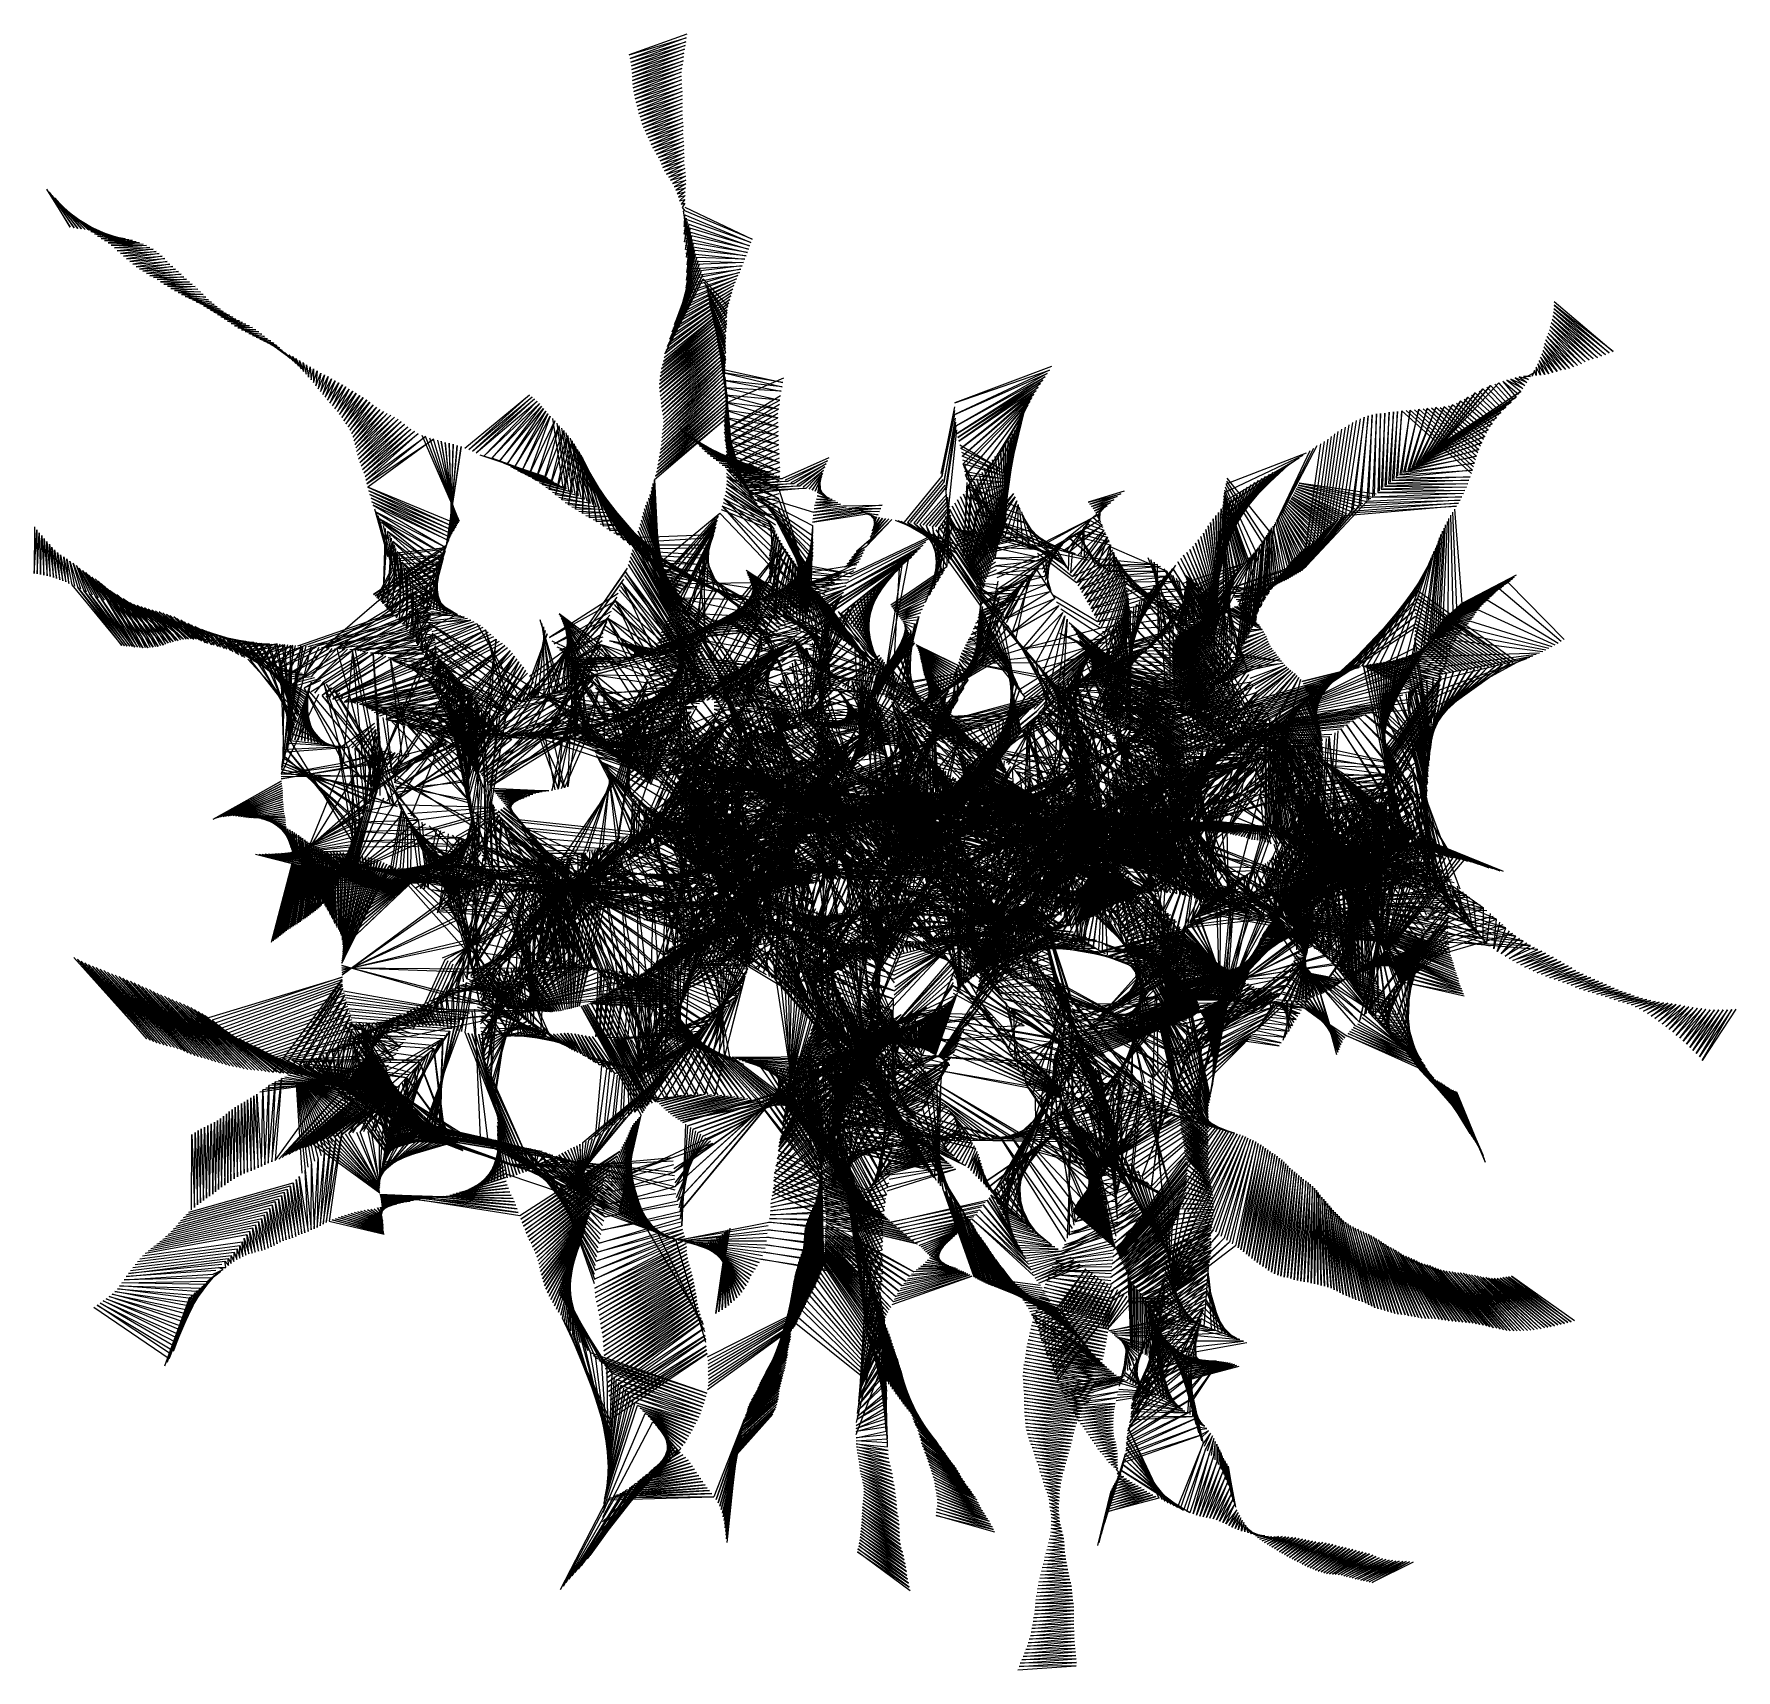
# Model space of a CAD drawing. Header units: metres. Extents: x -465 to 475, y -409 to 494.
import ezdxf

# ---------------------------------------------------------------- set-up
doc = ezdxf.new("R2010")
doc.units = ezdxf.units.M

msp = doc.modelspace()

# ---------------------------------------------------------------- linework, layer by layer
for p, q in [((-104.35, 494.4, -606.22), (-136.1, 482.91, -606.22)), ((-136.1, 482.91, -606.22), (-104.72, 492.3, -606.22)), ((-104.72, 492.3, -606.22), (-135.63, 480.91, -606.22)), ((-135.63, 480.91, -606.22), (-104.94, 490.18, -606.22)), ((-104.94, 490.18, -606.22), (-135.14, 478.92, -606.22)), ((-135.14, 478.92, -606.22), (-105.25, 488.07, -606.22)), ((-105.25, 488.07, -606.22), (-134.83, 476.89, -606.22)), ((-134.83, 476.89, -606.22), (-105.6, 485.96, -606.22)), ((-105.6, 485.96, -606.22), (-134.66, 474.84, -606.22)), ((-134.66, 474.84, -606.22), (-105.88, 483.85, -606.22)), ((-105.88, 483.85, -606.22), (-134.4, 472.81, -606.22)), ((-134.4, 472.81, -606.22), (-106.14, 481.73, -606.22)), ((-106.14, 481.73, -606.22), (-134.31, 470.76, -606.22)), ((-134.31, 470.76, -606.22), (-106.35, 479.61, -606.22)), ((-106.35, 479.61, -606.22), (-134.25, 468.71, -606.22)), ((-134.25, 468.71, -606.22), (-106.68, 477.5, -606.22)), ((-106.68, 477.5, -606.22), (-134.08, 466.66, -606.22)), ((-134.08, 466.66, -606.22), (-107.11, 475.42, -606.22)), ((-107.11, 475.42, -606.22), (-133.85, 464.62, -606.22)), ((-133.85, 464.62, -606.22), (-107.35, 473.3, -606.22)), ((-107.35, 473.3, -606.22), (-133.6, 462.58, -606.22)), ((-133.6, 462.58, -606.22), (-107.4, 471.17, -606.22)), ((-107.4, 471.17, -606.22), (-133.23, 460.56, -606.22)), ((-133.23, 460.56, -606.22), (-107.29, 469.04, -606.22)), ((-107.29, 469.04, -606.22), (-132.79, 458.56, -606.22)), ((-132.79, 458.56, -606.22), (-107.19, 466.91, -606.22)), ((-107.19, 466.91, -606.22), (-132.31, 456.56, -606.22)), ((-132.31, 456.56, -606.22), (-107.04, 464.78, -606.22)), ((-107.04, 464.78, -606.22), (-131.8, 454.57, -606.22)), ((-131.8, 454.57, -606.22), (-106.95, 462.65, -606.22)), ((-106.95, 462.65, -606.22), (-131.23, 452.6, -606.22)), ((-131.23, 452.6, -606.22), (-106.93, 460.52, -606.22)), ((-106.93, 460.52, -606.22), (-130.73, 450.61, -606.22)), ((-130.73, 450.61, -606.22), (-106.93, 458.38, -606.22)), ((-106.93, 458.38, -606.22), (-130.15, 448.64, -606.22)), ((-130.15, 448.64, -606.22), (-106.84, 456.25, -606.22)), ((-106.84, 456.25, -606.22), (-129.5, 446.7, -606.22)), ((-129.5, 446.7, -606.22), (-106.82, 454.12, -606.22)), ((-106.82, 454.12, -606.22), (-128.94, 444.72, -606.22)), ((-128.94, 444.72, -606.22), (-106.95, 451.99, -606.22)), ((-106.95, 451.99, -606.22), (-128.25, 442.79, -606.22)), ((-128.25, 442.79, -606.22), (-106.89, 449.86, -606.22)), ((-106.89, 449.86, -606.22), (-127.39, 440.92, -606.22)), ((-127.39, 440.92, -606.22), (-106.78, 447.73, -606.22)), ((-106.78, 447.73, -606.22), (-126.49, 439.08, -606.22)), ((-126.49, 439.08, -606.22), (-106.49, 445.62, -606.22)), ((-106.49, 445.62, -606.22), (-125.57, 437.24, -606.22)), ((-125.57, 437.24, -606.22), (-106.38, 443.49, -606.22)), ((-106.38, 443.49, -606.22), (-124.78, 435.35, -606.22)), ((-124.78, 435.35, -606.22), (-106.45, 441.36, -606.22)), ((-106.45, 441.36, -606.22), (-123.94, 433.48, -606.22)), ((-123.94, 433.48, -606.22), (-106.47, 439.23, -606.22)), ((-106.47, 439.23, -606.22), (-123.03, 431.63, -606.22)), ((-123.03, 431.63, -606.22), (-106.28, 437.11, -606.22)), ((-106.28, 437.11, -606.22), (-121.97, 429.88, -606.22)), ((-121.97, 429.88, -606.22), (-106.08, 434.98, -606.22)), ((-106.08, 434.98, -606.22), (-121.02, 428.06, -606.22)), ((-121.02, 428.06, -606.22), (-105.96, 432.85, -606.22)), ((-105.96, 432.85, -606.22), (-120, 426.28, -606.22)), ((-120, 426.28, -606.22), (-105.89, 430.72, -606.22)), ((-105.89, 430.72, -606.22), (-119.1, 424.43, -606.22)), ((-119.1, 424.43, -606.22), (-105.92, 428.59, -606.22)), ((-105.92, 428.59, -606.22), (-118.25, 422.56, -606.22)), ((-118.25, 422.56, -606.22), (-105.87, 426.46, -606.22)), ((-105.87, 426.46, -606.22), (-117.47, 420.66, -606.22)), ((-117.47, 420.66, -606.22), (-105.94, 424.33, -606.22)), ((-105.94, 424.33, -606.22), (-116.55, 418.83, -606.22)), ((-116.55, 418.83, -606.22), (-105.81, 422.2, -606.22)), ((-105.81, 422.2, -606.22), (-115.48, 417.08, -606.22)), ((-115.48, 417.08, -606.22), (-105.5, 420.09, -606.22)), ((-105.5, 420.09, -606.22), (-114.32, 415.38, -606.22)), ((-114.32, 415.38, -606.22), (-105.29, 417.97, -606.22)), ((-105.29, 417.97, -606.22), (-113.27, 413.62, -606.22)), ((-113.27, 413.62, -606.22), (-104.99, 415.86, -606.22)), ((-104.99, 415.86, -606.22), (-112.31, 411.8, -606.22)), ((-112.31, 411.8, -606.22), (-104.81, 413.73, -606.22)), ((-104.81, 413.73, -606.22), (-111.32, 410, -606.22)), ((-457.87, 408.69, -606.22), (-444.69, 387.69, -606.22)), ((-456.35, 407.01, -606.22), (-442.63, 387.47, -606.22)), ((-444.69, 387.69, -606.22), (-456.35, 407.01, -606.22)), ((-454.86, 405.3, -606.22), (-440.59, 387.11, -606.22)), ((-442.63, 387.47, -606.22), (-454.86, 405.3, -606.22)), ((-111.32, 410, -606.22), (-104.84, 411.6, -606.22)), ((-104.84, 411.6, -606.22), (-110.47, 408.14, -606.22)), ((-110.47, 408.14, -606.22), (-104.97, 409.47, -606.22)), ((-104.97, 409.47, -606.22), (-109.66, 406.25, -606.22)), ((-109.66, 406.25, -606.22), (-105.17, 407.35, -606.22)), ((-105.17, 407.35, -606.22), (-108.96, 404.32, -606.22)), ((-108.96, 404.32, -606.22), (-105.27, 405.22, -606.22)), ((-105.27, 405.22, -606.22), (-108.31, 402.37, -606.22)), ((-453.28, 403.69, -606.22), (-438.54, 386.87, -606.22)), ((-440.59, 387.11, -606.22), (-453.28, 403.69, -606.22)), ((-451.72, 402.04, -606.22), (-436.5, 386.51, -606.22)), ((-438.54, 386.87, -606.22), (-451.72, 402.04, -606.22)), ((-450.19, 400.38, -606.22), (-434.47, 386.11, -606.22)), ((-436.5, 386.51, -606.22), (-450.19, 400.38, -606.22)), ((-448.69, 398.68, -606.22), (-432.49, 385.51, -606.22)), ((-434.47, 386.11, -606.22), (-448.69, 398.68, -606.22)), ((-447.05, 397.11, -606.22), (-430.48, 385, -606.22)), ((-432.49, 385.51, -606.22), (-447.05, 397.11, -606.22)), ((-445.41, 395.56, -606.22), (-428.48, 384.5, -606.22)), ((-430.48, 385, -606.22), (-445.41, 395.56, -606.22)), ((-108.31, 402.37, -606.22), (-105.47, 403.1, -606.22)), ((-105.47, 403.1, -606.22), (-107.53, 400.48, -606.22)), ((-107.53, 400.48, -606.22), (-105.46, 400.97, -606.22)), ((-105.46, 400.97, -606.22), (-106.87, 398.53, -606.22)), ((-106.87, 398.53, -606.22), (-105.41, 396.7, -606.22)), ((-105.41, 396.7, -606.22), (-106.31, 396.56, -606.22)), ((-106.31, 396.56, -606.22), (-105.52, 392.44, -606.22)), ((-105.44, 398.83, -606.22), (-68.27, 381.19, -606.22)), ((-68.27, 381.19, -606.22), (-105.41, 396.7, -606.22)), ((-443.66, 394.11, -606.22), (-426.51, 383.84, -606.22)), ((-428.48, 384.5, -606.22), (-443.66, 394.11, -606.22)), ((-441.97, 392.62, -606.22), (-424.51, 383.33, -606.22)), ((-426.51, 383.84, -606.22), (-441.97, 392.62, -606.22)), ((-440.31, 391.07, -606.22), (-422.48, 382.89, -606.22)), ((-424.51, 383.33, -606.22), (-440.31, 391.07, -606.22)), ((-438.58, 389.61, -606.22), (-420.46, 382.44, -606.22)), ((-422.48, 382.89, -606.22), (-438.58, 389.61, -606.22)), ((-436.91, 388.08, -606.22), (-418.45, 381.98, -606.22)), ((-420.46, 382.44, -606.22), (-436.91, 388.08, -606.22)), ((-435.14, 386.67, -606.22), (-416.41, 381.59, -606.22)), ((-418.45, 381.98, -606.22), (-435.14, 386.67, -606.22)), ((-433.27, 385.38, -606.22), (-414.37, 381.3, -606.22)), ((-416.41, 381.59, -606.22), (-433.27, 385.38, -606.22)), ((-105.89, 386.06, -606.22), (-70.19, 375.59, -606.22)), ((-105.62, 394.62, -606.22), (-105.85, 388.19, -606.22)), ((-105.85, 388.19, -606.22), (-104.77, 392.75, -606.22)), ((-69.63, 377.48, -606.22), (-105.85, 388.19, -606.22)), ((-105.78, 390.32, -606.22), (-69.63, 377.48, -606.22)), ((-104.77, 392.75, -606.22), (-105.75, 383.93, -606.22)), ((-105.75, 383.93, -606.22), (-104.06, 390.83, -606.22)), ((-105.52, 392.44, -606.22), (-105.62, 394.62, -606.22)), ((-68.95, 379.34, -606.22), (-105.52, 392.44, -606.22)), ((-104.06, 390.83, -606.22), (-105.51, 379.68, -606.22)), ((-105.51, 379.68, -606.22), (-103.32, 388.92, -606.22)), ((-105.4, 394.57, -606.22), (-68.95, 379.34, -606.22)), ((-103.32, 388.92, -606.22), (-105.01, 375.44, -606.22)), ((-105.01, 375.44, -606.22), (-102.68, 386.96, -606.22)), ((-102.68, 386.96, -606.22), (-104.46, 371.22, -606.22)), ((-431.4, 384.12, -606.22), (-412.35, 380.8, -606.22)), ((-414.37, 381.3, -606.22), (-431.4, 384.12, -606.22)), ((-429.57, 382.78, -606.22), (-410.35, 380.31, -606.22)), ((-412.35, 380.8, -606.22), (-429.57, 382.78, -606.22)), ((-427.65, 381.58, -606.22), (-408.36, 379.73, -606.22)), ((-410.35, 380.31, -606.22), (-427.65, 381.58, -606.22)), ((-425.73, 380.37, -606.22), (-406.4, 379.07, -606.22)), ((-408.36, 379.73, -606.22), (-425.73, 380.37, -606.22)), ((-423.86, 379.09, -606.22), (-404.45, 378.38, -606.22)), ((-406.4, 379.07, -606.22), (-423.86, 379.09, -606.22)), ((-404.45, 378.38, -606.22), (-422.04, 377.74, -606.22)), ((-422.04, 377.74, -606.22), (-402.55, 377.55, -606.22)), ((-402.55, 377.55, -606.22), (-420.34, 376.26, -606.22)), ((-420.34, 376.26, -606.22), (-400.74, 376.55, -606.22)), ((-400.74, 376.55, -606.22), (-418.72, 374.67, -606.22)), ((-70.19, 375.59, -606.22), (-105.75, 383.93, -606.22)), ((-105.64, 381.8, -606.22), (-70.8, 373.71, -606.22)), ((-70.8, 373.71, -606.22), (-105.51, 379.68, -606.22)), ((-100.43, 376.95, -606.22), (-105.31, 349.99, -606.22)), ((-105.3, 377.55, -606.22), (-71.56, 371.89, -606.22)), ((-100.9, 378.95, -606.22), (-104.62, 354.19, -606.22)), ((-104.62, 354.19, -606.22), (-100.43, 376.95, -606.22)), ((-101.28, 380.97, -606.22), (-104.47, 358.45, -606.22)), ((-104.47, 358.45, -606.22), (-100.9, 378.95, -606.22)), ((-104.46, 371.22, -606.22), (-102.23, 384.96, -606.22)), ((-101.81, 382.95, -606.22), (-104.38, 362.72, -606.22)), ((-104.38, 362.72, -606.22), (-101.28, 380.97, -606.22)), ((-102.23, 384.96, -606.22), (-104.12, 366.97, -606.22)), ((-104.12, 366.97, -606.22), (-101.81, 382.95, -606.22)), ((-418.72, 374.67, -606.22), (-398.92, 375.56, -606.22)), ((-398.92, 375.56, -606.22), (-417.02, 373.17, -606.22)), ((-417.02, 373.17, -606.22), (-397.2, 374.4, -606.22)), ((-397.2, 374.4, -606.22), (-415.32, 371.67, -606.22)), ((-415.32, 371.67, -606.22), (-395.54, 373.16, -606.22)), ((-395.54, 373.16, -606.22), (-413.61, 370.19, -606.22)), ((-413.61, 370.19, -606.22), (-393.97, 371.83, -606.22)), ((-393.97, 371.83, -606.22), (-411.89, 368.72, -606.22)), ((-411.89, 368.72, -606.22), (-392.49, 370.38, -606.22)), ((-392.49, 370.38, -606.22), (-410.16, 367.26, -606.22)), ((-410.16, 367.26, -606.22), (-391.14, 368.81, -606.22)), ((-391.14, 368.81, -606.22), (-408.4, 365.83, -606.22)), ((-408.4, 365.83, -606.22), (-389.71, 367.31, -606.22)), ((-389.71, 367.31, -606.22), (-406.52, 364.57, -606.22)), ((-97.42, 367.16, -606.22), (-112.45, 329.97, -606.22)), ((-98.06, 369.11, -606.22), (-111.16, 334.04, -606.22)), ((-111.16, 334.04, -606.22), (-97.42, 367.16, -606.22)), ((-98.82, 371.02, -606.22), (-109.37, 337.9, -606.22)), ((-109.37, 337.9, -606.22), (-98.06, 369.11, -606.22)), ((-99.5, 372.96, -606.22), (-107.72, 341.83, -606.22)), ((-107.72, 341.83, -606.22), (-98.82, 371.02, -606.22)), ((-100, 374.95, -606.22), (-106.26, 345.84, -606.22)), ((-106.26, 345.84, -606.22), (-99.5, 372.96, -606.22)), ((-105.31, 349.99, -606.22), (-100, 374.95, -606.22)), ((-71.56, 371.89, -606.22), (-105.01, 375.44, -606.22)), ((-104.84, 373.32, -606.22), (-72.25, 370.04, -606.22)), ((-72.25, 370.04, -606.22), (-104.46, 371.22, -606.22)), ((-104.19, 369.1, -606.22), (-72.97, 368.2, -606.22)), ((-72.97, 368.2, -606.22), (-104.12, 366.97, -606.22)), ((-406.52, 364.57, -606.22), (-388.14, 365.96, -606.22)), ((-388.14, 365.96, -606.22), (-404.59, 363.39, -606.22)), ((-404.59, 363.39, -606.22), (-386.57, 364.62, -606.22)), ((-386.57, 364.62, -606.22), (-402.69, 362.15, -606.22)), ((-402.69, 362.15, -606.22), (-385, 363.26, -606.22)), ((-385, 363.26, -606.22), (-400.77, 360.95, -606.22)), ((-400.77, 360.95, -606.22), (-383.51, 361.83, -606.22)), ((-383.51, 361.83, -606.22), (-398.77, 359.89, -606.22)), ((-398.77, 359.89, -606.22), (-382.07, 360.34, -606.22)), ((-382.07, 360.34, -606.22), (-396.79, 358.79, -606.22)), ((-396.79, 358.79, -606.22), (-380.51, 358.98, -606.22)), ((-380.51, 358.98, -606.22), (-394.85, 357.63, -606.22)), ((-394.85, 357.63, -606.22), (-378.93, 357.64, -606.22)), ((-378.93, 357.64, -606.22), (-392.98, 356.34, -606.22)), ((-95.75, 361.23, -606.22), (-116.37, 317.8, -606.22)), ((-116.37, 317.8, -606.22), (-95.33, 359.22, -606.22)), ((-96.32, 363.21, -606.22), (-114.92, 321.81, -606.22)), ((-114.92, 321.81, -606.22), (-95.75, 361.23, -606.22)), ((-96.89, 365.18, -606.22), (-113.67, 325.89, -606.22)), ((-113.67, 325.89, -606.22), (-96.32, 363.21, -606.22)), ((-112.45, 329.97, -606.22), (-96.89, 365.18, -606.22)), ((-77.61, 357.31, -606.22), (-107.72, 341.83, -606.22)), ((-107.03, 343.85, -606.22), (-77.61, 357.31, -606.22)), ((-76.94, 359.16, -606.22), (-106.26, 345.84, -606.22)), ((-105.7, 347.89, -606.22), (-76.94, 359.16, -606.22)), ((-76.21, 361, -606.22), (-105.31, 349.99, -606.22)), ((-104.88, 352.08, -606.22), (-76.21, 361, -606.22)), ((-75.31, 362.76, -606.22), (-104.62, 354.19, -606.22)), ((-104.51, 356.32, -606.22), (-75.31, 362.76, -606.22)), ((-74.55, 364.58, -606.22), (-104.47, 358.45, -606.22)), ((-73.75, 366.39, -606.22), (-104.38, 362.72, -606.22)), ((-104.38, 360.58, -606.22), (-74.55, 364.58, -606.22)), ((-104.21, 364.84, -606.22), (-73.75, 366.39, -606.22)), ((-95.33, 359.22, -606.22), (-81.67, 344.11, -606.22)), ((-94.78, 357.24, -606.22), (-82.28, 340.21, -606.22)), ((-392.98, 356.34, -606.22), (-377.37, 356.29, -606.22)), ((-377.37, 356.29, -606.22), (-391.04, 355.18, -606.22)), ((-391.04, 355.18, -606.22), (-375.83, 354.91, -606.22)), ((-375.83, 354.91, -606.22), (-389.15, 353.93, -606.22)), ((-389.15, 353.93, -606.22), (-374.36, 353.44, -606.22)), ((-374.36, 353.44, -606.22), (-387.2, 352.78, -606.22)), ((-387.2, 352.78, -606.22), (-372.87, 352.01, -606.22)), ((-372.87, 352.01, -606.22), (-385.18, 351.75, -606.22)), ((-385.18, 351.75, -606.22), (-371.34, 350.62, -606.22)), ((-371.34, 350.62, -606.22), (-383.23, 350.61, -606.22)), ((-383.23, 350.61, -606.22), (-369.93, 349.1, -606.22)), ((-381.26, 349.49, -606.22), (-368.41, 347.69, -606.22)), ((-369.93, 349.1, -606.22), (-381.26, 349.49, -606.22)), ((-379.22, 348.51, -606.22), (-366.8, 346.4, -606.22)), ((-368.41, 347.69, -606.22), (-379.22, 348.51, -606.22)), ((-80.58, 347.9, -606.22), (-114.92, 321.81, -606.22)), ((-114.22, 323.83, -606.22), (-80.58, 347.9, -606.22)), ((-80, 349.79, -606.22), (-113.67, 325.89, -606.22)), ((-113.06, 327.93, -606.22), (-80, 349.79, -606.22)), ((-79.52, 351.7, -606.22), (-112.45, 329.97, -606.22)), ((-111.87, 332.02, -606.22), (-79.52, 351.7, -606.22)), ((-78.98, 353.6, -606.22), (-111.16, 334.04, -606.22)), ((-110.36, 336.01, -606.22), (-78.98, 353.6, -606.22)), ((-78.34, 355.47, -606.22), (-109.37, 337.9, -606.22)), ((-108.48, 339.84, -606.22), (-78.34, 355.47, -606.22)), ((-94.05, 355.33, -606.22), (-82.38, 338.23, -606.22)), ((-93.4, 353.38, -606.22), (-82.33, 334.29, -606.22)), ((-92.94, 351.38, -606.22), (-82.54, 332.32, -606.22)), ((-92.43, 349.39, -606.22), (-82.74, 330.36, -606.22)), ((-377.15, 347.6, -606.22), (-365.25, 345.03, -606.22)), ((-366.8, 346.4, -606.22), (-377.15, 347.6, -606.22)), ((-375.11, 346.61, -606.22), (-363.62, 343.75, -606.22)), ((-365.25, 345.03, -606.22), (-375.11, 346.61, -606.22)), ((-373.12, 345.53, -606.22), (-362.03, 342.42, -606.22)), ((-363.62, 343.75, -606.22), (-373.12, 345.53, -606.22)), ((-371.22, 344.29, -606.22), (-360.37, 341.19, -606.22)), ((-362.03, 342.42, -606.22), (-371.22, 344.29, -606.22)), ((-369.27, 343.14, -606.22), (-358.62, 340.08, -606.22)), ((-360.37, 341.19, -606.22), (-369.27, 343.14, -606.22)), ((-367.34, 341.96, -606.22), (-356.81, 339.08, -606.22)), ((-358.62, 340.08, -606.22), (-367.34, 341.96, -606.22)), ((-365.35, 340.87, -606.22), (-355.03, 338.03, -606.22)), ((-356.81, 339.08, -606.22), (-365.35, 340.87, -606.22)), ((-363.48, 339.6, -606.22), (-353.23, 337, -606.22)), ((-355.03, 338.03, -606.22), (-363.48, 339.6, -606.22)), ((-361.66, 338.25, -606.22), (-351.36, 336.12, -606.22)), ((-353.23, 337, -606.22), (-361.66, 338.25, -606.22)), ((-82.28, 340.21, -606.22), (-118.29, 309.5, -606.22)), ((-82.01, 342.16, -606.22), (-117.73, 311.56, -606.22)), ((-117.73, 311.56, -606.22), (-82.28, 340.21, -606.22)), ((-81.67, 344.11, -606.22), (-117.28, 313.64, -606.22)), ((-117.28, 313.64, -606.22), (-82.01, 342.16, -606.22)), ((-116.81, 315.72, -606.22), (-81.67, 344.11, -606.22)), ((-81.21, 346.03, -606.22), (-116.37, 317.8, -606.22)), ((-115.73, 319.84, -606.22), (-81.21, 346.03, -606.22)), ((-92.02, 347.38, -606.22), (-82.96, 326.42, -606.22)), ((-91.73, 345.35, -606.22), (-83.1, 324.45, -606.22)), ((-91.25, 343.35, -606.22), (-83.06, 322.47, -606.22)), ((-90.8, 341.35, -606.22), (-83.11, 320.5, -606.22)), ((-90.29, 339.36, -606.22), (-83.03, 318.53, -606.22)), ((373.82, 338.8, -606.22), (398.39, 315.66, -606.22)), ((400.6, 316.49, -606.22), (373.82, 338.8, -606.22)), ((374.1, 340.77, -606.22), (400.6, 316.49, -606.22)), ((402.78, 317.36, -606.22), (374.1, 340.77, -606.22)), ((374.4, 342.74, -606.22), (402.78, 317.36, -606.22)), ((404.93, 318.34, -606.22), (374.4, 342.74, -606.22)), ((374.52, 344.73, -606.22), (404.93, 318.34, -606.22)), ((407.15, 319.13, -606.22), (374.52, 344.73, -606.22)), ((374.53, 346.72, -606.22), (407.15, 319.13, -606.22)), ((-359.73, 337.07, -606.22), (-349.55, 335.1, -606.22)), ((-351.36, 336.12, -606.22), (-359.73, 337.07, -606.22)), ((-357.81, 335.86, -606.22), (-347.68, 334.22, -606.22)), ((-349.55, 335.1, -606.22), (-357.81, 335.86, -606.22)), ((-355.91, 334.64, -606.22), (-345.81, 333.34, -606.22)), ((-347.68, 334.22, -606.22), (-355.91, 334.64, -606.22)), ((-345.81, 333.34, -606.22), (-354.08, 333.3, -606.22)), ((-354.08, 333.3, -606.22), (-344.01, 332.31, -606.22)), ((-344.01, 332.31, -606.22), (-352.16, 332.09, -606.22)), ((-352.16, 332.09, -606.22), (-342.3, 331.15, -606.22)), ((-342.3, 331.15, -606.22), (-350.16, 331.04, -606.22)), ((-350.16, 331.04, -606.22), (-340.59, 329.98, -606.22)), ((-348.11, 330.08, -606.22), (-338.98, 328.68, -606.22)), ((-340.59, 329.98, -606.22), (-348.11, 330.08, -606.22)), ((-346.08, 329.06, -606.22), (-337.39, 327.36, -606.22)), ((-338.98, 328.68, -606.22), (-346.08, 329.06, -606.22)), ((-82.74, 330.36, -606.22), (-119.37, 298.91, -606.22)), ((-82.54, 332.32, -606.22), (-119.33, 301.04, -606.22)), ((-119.33, 301.04, -606.22), (-82.74, 330.36, -606.22)), ((-82.33, 334.29, -606.22), (-119.21, 303.17, -606.22)), ((-119.21, 303.17, -606.22), (-82.54, 332.32, -606.22)), ((-82.28, 336.26, -606.22), (-118.94, 305.29, -606.22)), ((-118.94, 305.29, -606.22), (-82.33, 334.29, -606.22)), ((-82.38, 338.23, -606.22), (-118.71, 307.41, -606.22)), ((-118.71, 307.41, -606.22), (-82.28, 336.26, -606.22)), ((-118.29, 309.5, -606.22), (-82.38, 338.23, -606.22)), ((-89.91, 337.34, -606.22), (-82.99, 314.58, -606.22)), ((-89.39, 335.36, -606.22), (-83.22, 312.62, -606.22)), ((-88.97, 333.35, -606.22), (-83.33, 310.65, -606.22)), ((-88.49, 331.35, -606.22), (-83.35, 308.67, -606.22)), ((-88.11, 329.34, -606.22), (-83.32, 306.7, -606.22)), ((371.29, 329.17, -606.22), (387.44, 311.41, -606.22)), ((389.59, 312.35, -606.22), (371.29, 329.17, -606.22)), ((371.9, 331.07, -606.22), (389.59, 312.35, -606.22)), ((391.69, 313.42, -606.22), (371.9, 331.07, -606.22)), ((372.39, 333, -606.22), (391.69, 313.42, -606.22)), ((393.89, 314.28, -606.22), (372.39, 333, -606.22)), ((372.93, 334.92, -606.22), (393.89, 314.28, -606.22)), ((396.13, 314.99, -606.22), (372.93, 334.92, -606.22)), ((373.41, 336.85, -606.22), (396.13, 314.99, -606.22)), ((398.39, 315.66, -606.22), (373.41, 336.85, -606.22)), ((-344.12, 327.93, -606.22), (-335.76, 326.07, -606.22)), ((-337.39, 327.36, -606.22), (-344.12, 327.93, -606.22)), ((-342.08, 326.95, -606.22), (-334.05, 324.91, -606.22)), ((-335.76, 326.07, -606.22), (-342.08, 326.95, -606.22)), ((-340.04, 325.98, -606.22), (-332.39, 323.68, -606.22)), ((-334.05, 324.91, -606.22), (-340.04, 325.98, -606.22)), ((-338.03, 324.93, -606.22), (-330.69, 322.5, -606.22)), ((-332.39, 323.68, -606.22), (-338.03, 324.93, -606.22)), ((-335.97, 323.99, -606.22), (-329.1, 321.18, -606.22)), ((-330.69, 322.5, -606.22), (-335.97, 323.99, -606.22)), ((-333.98, 322.9, -606.22), (-327.64, 319.71, -606.22)), ((-329.1, 321.18, -606.22), (-333.98, 322.9, -606.22)), ((-331.98, 321.85, -606.22), (-326.22, 318.2, -606.22)), ((-327.64, 319.71, -606.22), (-331.98, 321.85, -606.22)), ((-330.06, 320.65, -606.22), (-324.76, 316.73, -606.22)), ((-326.22, 318.2, -606.22), (-330.06, 320.65, -606.22)), ((-328.11, 319.49, -606.22), (-323.29, 315.28, -606.22)), ((-324.76, 316.73, -606.22), (-328.11, 319.49, -606.22)), ((-119.37, 298.91, -606.22), (-82.93, 328.39, -606.22)), ((-82.93, 328.39, -606.22), (-119.21, 296.79, -606.22)), ((-119.21, 296.79, -606.22), (-82.96, 326.42, -606.22)), ((-82.96, 326.42, -606.22), (-118.94, 294.67, -606.22)), ((-118.94, 294.67, -606.22), (-83.1, 324.45, -606.22)), ((-83.1, 324.45, -606.22), (-118.72, 292.55, -606.22)), ((-118.72, 292.55, -606.22), (-83.06, 322.47, -606.22)), ((-83.06, 322.47, -606.22), (-118.46, 290.43, -606.22)), ((-118.46, 290.43, -606.22), (-83.11, 320.5, -606.22)), ((-83.11, 320.5, -606.22), (-118.31, 288.31, -606.22)), ((-87.63, 327.34, -606.22), (-83.16, 302.76, -606.22)), ((-87.29, 325.31, -606.22), (-83.02, 300.78, -606.22)), ((-86.76, 323.33, -606.22), (-82.85, 298.82, -606.22)), ((-86.35, 321.32, -606.22), (-82.55, 296.87, -606.22)), ((368.28, 319.71, -606.22), (376.14, 308.15, -606.22)), ((378.42, 308.74, -606.22), (368.28, 319.71, -606.22)), ((368.84, 321.62, -606.22), (378.42, 308.74, -606.22)), ((380.72, 309.22, -606.22), (368.84, 321.62, -606.22)), ((369.24, 323.57, -606.22), (380.72, 309.22, -606.22)), ((383.01, 309.79, -606.22), (369.24, 323.57, -606.22)), ((369.79, 325.48, -606.22), (383.01, 309.79, -606.22)), ((385.24, 310.56, -606.22), (369.79, 325.48, -606.22)), ((370.48, 327.35, -606.22), (385.24, 310.56, -606.22)), ((387.44, 311.41, -606.22), (370.48, 327.35, -606.22)), ((-326.1, 318.45, -606.22), (-321.73, 313.91, -606.22)), ((-323.29, 315.28, -606.22), (-326.1, 318.45, -606.22)), ((-324.11, 317.36, -606.22), (-320.19, 312.53, -606.22)), ((-321.73, 313.91, -606.22), (-324.11, 317.36, -606.22)), ((-322.1, 316.32, -606.22), (-318.76, 311.04, -606.22)), ((-320.19, 312.53, -606.22), (-322.1, 316.32, -606.22)), ((-320.12, 315.23, -606.22), (-317.28, 309.59, -606.22)), ((-318.76, 311.04, -606.22), (-320.12, 315.23, -606.22)), ((-318.11, 314.18, -606.22), (-315.93, 308.02, -606.22)), ((-317.28, 309.59, -606.22), (-318.11, 314.18, -606.22)), ((-316.17, 313.02, -606.22), (-314.45, 306.57, -606.22)), ((-315.93, 308.02, -606.22), (-316.17, 313.02, -606.22)), ((-314.45, 306.57, -606.22), (-314.28, 311.77, -606.22)), ((-314.28, 311.77, -606.22), (-313.1, 305.01, -606.22)), ((-313.1, 305.01, -606.22), (-312.34, 310.6, -606.22)), ((-312.34, 310.6, -606.22), (-311.69, 303.49, -606.22)), ((-118.31, 288.31, -606.22), (-83.03, 318.53, -606.22)), ((-83.03, 318.53, -606.22), (-117.95, 286.21, -606.22)), ((-117.95, 286.21, -606.22), (-82.94, 316.55, -606.22)), ((-82.94, 316.55, -606.22), (-117.57, 284.11, -606.22)), ((-117.57, 284.11, -606.22), (-82.99, 314.58, -606.22)), ((-83.33, 310.65, -606.22), (-117.43, 277.73, -606.22)), ((-82.99, 314.58, -606.22), (-117.33, 281.99, -606.22)), ((-117.33, 281.99, -606.22), (-83.22, 312.62, -606.22)), ((-83.22, 312.62, -606.22), (-117.28, 279.86, -606.22)), ((-117.28, 279.86, -606.22), (-83.33, 310.65, -606.22)), ((-86.08, 319.29, -606.22), (-82.18, 294.93, -606.22)), ((-85.87, 317.24, -606.22), (-81.95, 292.96, -606.22)), ((-85.55, 315.22, -606.22), (-81.9, 289.02, -606.22)), ((-85.1, 313.21, -606.22), (-81.81, 287.05, -606.22)), ((-84.63, 311.21, -606.22), (-81.72, 285.07, -606.22)), ((97.08, 310.83, -606.22), (43.58, 290.72, -606.22)), ((364.56, 310.49, -606.22), (364.62, 305.82, -606.22)), ((366.97, 306.06, -606.22), (364.56, 310.49, -606.22)), ((365.47, 312.26, -606.22), (366.97, 306.06, -606.22)), ((369.29, 306.41, -606.22), (365.47, 312.26, -606.22)), ((366.29, 314.07, -606.22), (369.29, 306.41, -606.22)), ((371.61, 306.85, -606.22), (366.29, 314.07, -606.22)), ((367, 315.93, -606.22), (371.61, 306.85, -606.22)), ((373.87, 307.51, -606.22), (367, 315.93, -606.22)), ((367.67, 317.81, -606.22), (373.87, 307.51, -606.22)), ((376.14, 308.15, -606.22), (367.67, 317.81, -606.22)), ((-311.69, 303.49, -606.22), (-310.37, 309.48, -606.22)), ((-310.37, 309.48, -606.22), (-310.33, 301.93, -606.22)), ((-310.33, 301.93, -606.22), (-308.41, 308.35, -606.22)), ((-308.41, 308.35, -606.22), (-309.13, 300.24, -606.22)), ((-309.13, 300.24, -606.22), (-306.45, 307.21, -606.22)), ((-306.45, 307.21, -606.22), (-307.91, 298.57, -606.22)), ((-307.91, 298.57, -606.22), (-304.42, 306.21, -606.22)), ((-304.42, 306.21, -606.22), (-306.63, 296.95, -606.22)), ((-306.63, 296.95, -606.22), (-302.38, 305.23, -606.22)), ((-302.38, 305.23, -606.22), (-305.19, 295.45, -606.22)), ((-305.19, 295.45, -606.22), (-300.41, 304.1, -606.22)), ((-300.41, 304.1, -606.22), (-303.89, 293.84, -606.22)), ((-303.89, 293.84, -606.22), (-298.44, 302.98, -606.22)), ((-298.44, 302.98, -606.22), (-302.65, 292.19, -606.22)), ((-302.65, 292.19, -606.22), (-296.51, 301.81, -606.22)), ((-296.51, 301.81, -606.22), (-301.32, 290.61, -606.22)), ((-301.32, 290.61, -606.22), (-294.49, 300.78, -606.22)), ((-294.49, 300.78, -606.22), (-299.89, 289.11, -606.22)), ((-83.02, 300.78, -606.22), (-118.49, 267.12, -606.22)), ((-83.16, 302.76, -606.22), (-118.31, 269.25, -606.22)), ((-118.31, 269.25, -606.22), (-83.02, 300.78, -606.22)), ((-83.32, 304.72, -606.22), (-118.04, 271.36, -606.22)), ((-118.04, 271.36, -606.22), (-83.16, 302.76, -606.22)), ((-83.32, 306.7, -606.22), (-117.88, 273.49, -606.22)), ((-117.88, 273.49, -606.22), (-83.32, 304.72, -606.22)), ((-83.35, 308.67, -606.22), (-117.7, 275.62, -606.22)), ((-117.7, 275.62, -606.22), (-83.32, 306.7, -606.22)), ((-117.43, 277.73, -606.22), (-83.35, 308.67, -606.22)), ((-84.07, 309.24, -606.22), (-51.4, 301.98, -606.22)), ((-83.63, 307.24, -606.22), (-51.73, 299.53, -606.22)), ((-51.4, 301.98, -606.22), (-83.63, 307.24, -606.22)), ((-83.39, 305.2, -606.22), (-81.14, 281.17, -606.22)), ((-83.25, 303.15, -606.22), (-52.28, 297.12, -606.22)), ((-51.73, 299.53, -606.22), (-83.25, 303.15, -606.22)), ((-81.14, 281.17, -606.22), (-83.25, 303.15, -606.22)), ((-83.09, 301.1, -606.22), (-80.87, 279.21, -606.22)), ((-50.93, 304.4, -606.22), (-81.84, 290.99, -606.22)), ((43.58, 290.72, -606.22), (95.95, 308.87, -606.22)), ((95.95, 308.87, -606.22), (43.67, 284.34, -606.22)), ((43.67, 284.34, -606.22), (94.66, 307.01, -606.22)), ((94.66, 307.01, -606.22), (44.3, 278, -606.22)), ((44.3, 278, -606.22), (93.46, 305.09, -606.22)), ((93.46, 305.09, -606.22), (44.93, 273.79, -606.22)), ((44.93, 273.79, -606.22), (92.19, 303.21, -606.22)), ((92.19, 303.21, -606.22), (45.34, 271.71, -606.22)), ((45.34, 271.71, -606.22), (90.89, 301.36, -606.22)), ((90.89, 301.36, -606.22), (45.78, 269.63, -606.22)), ((343.92, 301.8, -606.22), (312.27, 267.71, -606.22)), ((341.68, 301.09, -606.22), (350.8, 291.07, -606.22)), ((352.15, 292.53, -606.22), (343.92, 301.8, -606.22)), ((346.17, 302.51, -606.22), (353.53, 293.96, -606.22)), ((354.87, 295.44, -606.22), (346.17, 302.51, -606.22)), ((348.4, 303.26, -606.22), (356.06, 297.04, -606.22)), ((357.23, 298.65, -606.22), (348.4, 303.26, -606.22)), ((350.68, 303.87, -606.22), (357.23, 298.65, -606.22)), ((358.39, 300.27, -606.22), (350.68, 303.87, -606.22)), ((352.94, 304.52, -606.22), (358.39, 300.27, -606.22)), ((359.38, 302, -606.22), (352.94, 304.52, -606.22)), ((355.24, 305.05, -606.22), (359.38, 302, -606.22)), ((360.41, 303.7, -606.22), (355.24, 305.05, -606.22)), ((357.57, 305.38, -606.22), (360.41, 303.7, -606.22)), ((361.54, 305.35, -606.22), (357.57, 305.38, -606.22)), ((362.66, 306.99, -606.22), (359.93, 305.46, -606.22)), ((359.93, 305.46, -606.22), (361.54, 305.35, -606.22)), ((363.69, 308.69, -606.22), (362.28, 305.58, -606.22)), ((362.28, 305.58, -606.22), (362.66, 306.99, -606.22)), ((364.62, 305.82, -606.22), (363.69, 308.69, -606.22)), ((-299.89, 289.11, -606.22), (-292.56, 299.6, -606.22)), ((-292.56, 299.6, -606.22), (-298.6, 287.49, -606.22)), ((-298.6, 287.49, -606.22), (-290.67, 298.36, -606.22)), ((-290.67, 298.36, -606.22), (-297.25, 285.92, -606.22)), ((-297.25, 285.92, -606.22), (-288.76, 297.13, -606.22)), ((-288.76, 297.13, -606.22), (-295.97, 284.29, -606.22)), ((-295.97, 284.29, -606.22), (-286.77, 296.06, -606.22)), ((-286.77, 296.06, -606.22), (-294.74, 282.63, -606.22)), ((-294.74, 282.63, -606.22), (-284.87, 294.81, -606.22)), ((-284.87, 294.81, -606.22), (-293.59, 280.91, -606.22)), ((-293.59, 280.91, -606.22), (-282.93, 293.66, -606.22)), ((-282.93, 293.66, -606.22), (-292.5, 279.15, -606.22)), ((-292.5, 279.15, -606.22), (-281.04, 292.4, -606.22)), ((-281.04, 292.4, -606.22), (-291.32, 277.45, -606.22)), ((-226.85, 265.72, -606.22), (-191.2, 295.21, -606.22)), ((-191.2, 295.21, -606.22), (-224.72, 264.94, -606.22)), ((-224.72, 264.94, -606.22), (-189.73, 294.12, -606.22)), ((-189.73, 294.12, -606.22), (-222.61, 264.11, -606.22)), ((-222.61, 264.11, -606.22), (-188.35, 292.92, -606.22)), ((-188.35, 292.92, -606.22), (-220.59, 263.1, -606.22)), ((-220.59, 263.1, -606.22), (-186.97, 291.73, -606.22)), ((-186.97, 291.73, -606.22), (-216.4, 261.38, -606.22)), ((-81.95, 292.96, -606.22), (-120.02, 258.74, -606.22)), ((-82.18, 294.93, -606.22), (-119.64, 260.83, -606.22)), ((-119.64, 260.83, -606.22), (-81.95, 292.96, -606.22)), ((-82.55, 296.87, -606.22), (-119.3, 262.94, -606.22)), ((-119.3, 262.94, -606.22), (-82.18, 294.93, -606.22)), ((-82.85, 298.82, -606.22), (-118.88, 265.03, -606.22)), ((-118.88, 265.03, -606.22), (-82.55, 296.87, -606.22)), ((-118.49, 267.12, -606.22), (-82.85, 298.82, -606.22)), ((-82.98, 299.05, -606.22), (-52.94, 292.22, -606.22)), ((-52.28, 297.12, -606.22), (-82.98, 299.05, -606.22)), ((-80.87, 279.21, -606.22), (-82.98, 299.05, -606.22)), ((-82.95, 297, -606.22), (-80.68, 277.25, -606.22)), ((-82.75, 294.96, -606.22), (-53.69, 287.34, -606.22)), ((-52.94, 292.22, -606.22), (-82.75, 294.96, -606.22)), ((-80.46, 275.28, -606.22), (-82.75, 294.96, -606.22)), ((-82.63, 292.91, -606.22), (-80.32, 273.31, -606.22)), ((-52.64, 294.67, -606.22), (-80.68, 277.25, -606.22)), ((-80.68, 277.25, -606.22), (-52.94, 292.22, -606.22)), ((45.78, 269.63, -606.22), (89.65, 299.46, -606.22)), ((89.65, 299.46, -606.22), (46.93, 265.53, -606.22)), ((46.93, 265.53, -606.22), (88.53, 297.49, -606.22)), ((88.53, 297.49, -606.22), (47.63, 261.34, -606.22)), ((47.63, 261.34, -606.22), (87.32, 295.58, -606.22)), ((87.32, 295.58, -606.22), (48.18, 257.12, -606.22)), ((48.61, 255.04, -606.22), (86.18, 293.62, -606.22)), ((86.18, 293.62, -606.22), (49.45, 250.86, -606.22)), ((49.45, 250.86, -606.22), (85.09, 291.63, -606.22)), ((85.09, 291.63, -606.22), (50.81, 244.63, -606.22)), ((322.72, 291.68, -606.22), (302.26, 259.52, -606.22)), ((303.33, 260.26, -606.22), (322.72, 291.68, -606.22)), ((326.85, 293.94, -606.22), (304.43, 260.96, -606.22)), ((305.53, 261.64, -606.22), (326.85, 293.94, -606.22)), ((330.99, 296.2, -606.22), (306.61, 262.36, -606.22)), ((307.62, 263.18, -606.22), (330.99, 296.2, -606.22)), ((335.14, 298.41, -606.22), (308.59, 264.04, -606.22)), ((309.51, 264.96, -606.22), (335.14, 298.41, -606.22)), ((339.45, 300.33, -606.22), (310.49, 265.82, -606.22)), ((311.38, 266.76, -606.22), (339.45, 300.33, -606.22)), ((353.53, 293.96, -606.22), (312.27, 267.71, -606.22)), ((356.06, 297.04, -606.22), (313.21, 268.61, -606.22)), ((313.21, 268.61, -606.22), (353.53, 293.96, -606.22)), ((314.18, 269.47, -606.22), (356.06, 297.04, -606.22)), ((339.27, 277.45, -606.22), (322.72, 291.68, -606.22)), ((324.78, 292.83, -606.22), (340.33, 279.14, -606.22)), ((341.4, 280.82, -606.22), (326.85, 293.94, -606.22)), ((328.95, 295.01, -606.22), (342.6, 282.4, -606.22)), ((343.85, 283.96, -606.22), (330.99, 296.2, -606.22)), ((333.08, 297.27, -606.22), (345.11, 285.5, -606.22)), ((346.47, 286.95, -606.22), (335.14, 298.41, -606.22)), ((337.28, 299.4, -606.22), (347.86, 288.38, -606.22)), ((349.35, 289.71, -606.22), (339.45, 300.33, -606.22)), ((-291.32, 277.45, -606.22), (-279.23, 291.05, -606.22)), ((-279.23, 291.05, -606.22), (-290.28, 275.66, -606.22)), ((-290.28, 275.66, -606.22), (-277.49, 289.59, -606.22)), ((-277.49, 289.59, -606.22), (-289.41, 273.78, -606.22)), ((-289.41, 273.78, -606.22), (-275.64, 288.29, -606.22)), ((-275.64, 288.29, -606.22), (-288.72, 271.83, -606.22)), ((-288.72, 271.83, -606.22), (-273.75, 287.04, -606.22)), ((-273.75, 287.04, -606.22), (-288.07, 269.87, -606.22)), ((-288.07, 269.87, -606.22), (-271.8, 285.9, -606.22)), ((-271.8, 285.9, -606.22), (-287.6, 267.85, -606.22)), ((-287.6, 267.85, -606.22), (-269.74, 284.95, -606.22)), ((-269.74, 284.95, -606.22), (-287.11, 265.84, -606.22)), ((-287.11, 265.84, -606.22), (-267.69, 283.99, -606.22)), ((-267.69, 283.99, -606.22), (-286.68, 263.81, -606.22)), ((-286.68, 263.81, -606.22), (-265.69, 282.93, -606.22)), ((-265.69, 282.93, -606.22), (-286.14, 261.82, -606.22)), ((-216.4, 261.38, -606.22), (-185.7, 290.42, -606.22)), ((-185.7, 290.42, -606.22), (-212.04, 260.17, -606.22)), ((-212.04, 260.17, -606.22), (-184.56, 288.99, -606.22)), ((-184.56, 288.99, -606.22), (-207.8, 258.6, -606.22)), ((-207.8, 258.6, -606.22), (-183.37, 287.6, -606.22)), ((-183.37, 287.6, -606.22), (-203.66, 256.75, -606.22)), ((-203.66, 256.75, -606.22), (-182.15, 286.24, -606.22)), ((-182.15, 286.24, -606.22), (-199.75, 254.47, -606.22)), ((-199.75, 254.47, -606.22), (-181.04, 284.78, -606.22)), ((-181.04, 284.78, -606.22), (-195.8, 252.25, -606.22)), ((-195.8, 252.25, -606.22), (-179.8, 283.45, -606.22)), ((-179.8, 283.45, -606.22), (-191.75, 250.22, -606.22)), ((-178.55, 282.11, -606.22), (-172.82, 244.27, -606.22)), ((-81.47, 283.11, -606.22), (-122.17, 248.31, -606.22)), ((-81.72, 285.07, -606.22), (-121.56, 250.35, -606.22)), ((-121.56, 250.35, -606.22), (-81.47, 283.11, -606.22)), ((-81.81, 287.05, -606.22), (-121.13, 252.44, -606.22)), ((-121.13, 252.44, -606.22), (-81.72, 285.07, -606.22)), ((-81.9, 289.02, -606.22), (-120.73, 254.53, -606.22)), ((-120.73, 254.53, -606.22), (-81.81, 287.05, -606.22)), ((-81.84, 290.99, -606.22), (-120.32, 256.62, -606.22)), ((-120.32, 256.62, -606.22), (-81.9, 289.02, -606.22)), ((-120.02, 258.74, -606.22), (-81.84, 290.99, -606.22)), ((-83.36, 282.68, -606.22), (-53.8, 272.55, -606.22)), ((-53.95, 277.49, -606.22), (-83.36, 282.68, -606.22)), ((-78.62, 263.63, -606.22), (-83.36, 282.68, -606.22)), ((-83.1, 284.72, -606.22), (-79.21, 265.51, -606.22)), ((-82.91, 286.76, -606.22), (-53.95, 277.49, -606.22)), ((-54.13, 282.43, -606.22), (-82.91, 286.76, -606.22)), ((-79.61, 267.45, -606.22), (-82.91, 286.76, -606.22)), ((-82.71, 288.8, -606.22), (-80.01, 269.38, -606.22)), ((-82.65, 290.86, -606.22), (-54.13, 282.43, -606.22)), ((-53.69, 287.34, -606.22), (-82.65, 290.86, -606.22)), ((-80.26, 271.34, -606.22), (-82.65, 290.86, -606.22)), ((-53.21, 289.77, -606.22), (-80.32, 273.31, -606.22)), ((-80.32, 273.31, -606.22), (-53.69, 287.34, -606.22)), ((-54.03, 284.9, -606.22), (-80.01, 269.38, -606.22)), ((-80.01, 269.38, -606.22), (-54.13, 282.43, -606.22)), ((43.52, 288.59, -606.22), (36.16, 251.69, -606.22)), ((36.16, 251.69, -606.22), (43.51, 286.46, -606.22)), ((43.51, 286.46, -606.22), (36.53, 250.05, -606.22)), ((36.53, 250.05, -606.22), (43.67, 284.34, -606.22)), ((43.86, 282.23, -606.22), (37.6, 246.87, -606.22)), ((50.81, 244.63, -606.22), (84.01, 289.65, -606.22)), ((84.01, 289.65, -606.22), (52.88, 238.61, -606.22)), ((53.9, 236.75, -606.22), (82.91, 287.67, -606.22)), ((82.91, 287.67, -606.22), (56.43, 230.89, -606.22)), ((81.8, 285.69, -606.22), (71.53, 243.83, -606.22)), ((80.72, 283.7, -606.22), (71.65, 242.15, -606.22)), ((267.37, 281.99, -606.22), (259.21, 228.45, -606.22)), ((269.56, 282.85, -606.22), (262.39, 230.7, -606.22)), ((263.46, 231.43, -606.22), (269.56, 282.85, -606.22)), ((271.82, 283.52, -606.22), (266.68, 233.62, -606.22)), ((267.8, 234.28, -606.22), (271.82, 283.52, -606.22)), ((274.11, 284.07, -606.22), (271.14, 236.29, -606.22)), ((272.17, 237.08, -606.22), (274.11, 284.07, -606.22)), ((276.4, 284.62, -606.22), (274.27, 238.61, -606.22)), ((275.29, 239.41, -606.22), (276.4, 284.62, -606.22)), ((278.73, 284.93, -606.22), (277.15, 241.22, -606.22)), ((278.03, 242.18, -606.22), (278.73, 284.93, -606.22)), ((281.08, 285.14, -606.22), (278.94, 243.1, -606.22)), ((279.92, 243.96, -606.22), (281.08, 285.14, -606.22)), ((283.4, 285.54, -606.22), (280.97, 244.73, -606.22)), ((281.98, 245.54, -606.22), (283.4, 285.54, -606.22)), ((285.75, 285.78, -606.22), (283.05, 246.28, -606.22)), ((284.1, 247.04, -606.22), (285.75, 285.78, -606.22)), ((288.09, 285.98, -606.22), (285.13, 247.84, -606.22)), ((286.18, 248.6, -606.22), (288.09, 285.98, -606.22)), ((290.43, 286.29, -606.22), (287.2, 249.4, -606.22)), ((288.22, 250.21, -606.22), (290.43, 286.29, -606.22)), ((295.11, 286.8, -606.22), (289.26, 250.98, -606.22)), ((290.34, 251.71, -606.22), (295.11, 286.8, -606.22)), ((328.88, 251.71, -606.22), (290.43, 286.29, -606.22)), ((299.8, 287.22, -606.22), (291.4, 252.46, -606.22)), ((292.51, 253.14, -606.22), (299.8, 287.22, -606.22)), ((292.77, 286.57, -606.22), (329.39, 253.63, -606.22)), ((304.49, 287.72, -606.22), (293.68, 253.7, -606.22)), ((294.78, 254.38, -606.22), (304.49, 287.72, -606.22)), ((330.02, 255.52, -606.22), (295.11, 286.8, -606.22)), ((309.18, 288.14, -606.22), (295.92, 255.01, -606.22)), ((297.03, 255.69, -606.22), (309.18, 288.14, -606.22)), ((297.47, 286.92, -606.22), (330.56, 257.44, -606.22)), ((313.87, 288.58, -606.22), (298.07, 256.46, -606.22)), ((299.17, 257.15, -606.22), (313.87, 288.58, -606.22)), ((331.12, 259.35, -606.22), (299.8, 287.22, -606.22)), ((318.43, 289.74, -606.22), (300.24, 257.89, -606.22)), ((301.27, 258.68, -606.22), (318.43, 289.74, -606.22)), ((302.15, 287.42, -606.22), (331.69, 261.26, -606.22)), ((342.6, 282.4, -606.22), (304.43, 260.96, -606.22)), ((332.33, 263.15, -606.22), (304.49, 287.72, -606.22)), ((345.11, 285.5, -606.22), (306.61, 262.36, -606.22)), ((306.61, 262.36, -606.22), (342.6, 282.4, -606.22)), ((306.83, 287.98, -606.22), (333.01, 265.02, -606.22)), ((347.86, 288.38, -606.22), (308.59, 264.04, -606.22)), ((308.59, 264.04, -606.22), (345.11, 285.5, -606.22)), ((333.85, 266.83, -606.22), (309.18, 288.14, -606.22)), ((350.8, 291.07, -606.22), (310.49, 265.82, -606.22)), ((310.49, 265.82, -606.22), (347.86, 288.38, -606.22)), ((311.53, 288.26, -606.22), (334.67, 268.64, -606.22)), ((312.27, 267.71, -606.22), (350.8, 291.07, -606.22)), ((335.44, 270.48, -606.22), (313.87, 288.58, -606.22)), ((316.17, 289.05, -606.22), (336.32, 272.26, -606.22)), ((337.17, 274.06, -606.22), (318.43, 289.74, -606.22)), ((320.6, 290.65, -606.22), (338.17, 275.79, -606.22)), ((-286.14, 261.82, -606.22), (-263.75, 281.76, -606.22)), ((-263.75, 281.76, -606.22), (-285.55, 259.83, -606.22)), ((-285.55, 259.83, -606.22), (-261.93, 280.42, -606.22)), ((-261.93, 280.42, -606.22), (-284.91, 257.86, -606.22)), ((-284.91, 257.86, -606.22), (-260.15, 279.01, -606.22)), ((-260.15, 279.01, -606.22), (-284.11, 255.96, -606.22)), ((-284.11, 255.96, -606.22), (-258.42, 277.55, -606.22)), ((-258.42, 277.55, -606.22), (-283.36, 254.02, -606.22)), ((-283.36, 254.02, -606.22), (-256.6, 276.21, -606.22)), ((-256.6, 276.21, -606.22), (-282.59, 252.11, -606.22)), ((-282.59, 252.11, -606.22), (-254.66, 275.03, -606.22)), ((-254.66, 275.03, -606.22), (-281.92, 250.15, -606.22)), ((-281.92, 250.15, -606.22), (-252.69, 273.92, -606.22)), ((-252.69, 273.92, -606.22), (-281.44, 248.13, -606.22)), ((-250.65, 272.92, -606.22), (-230.02, 225.42, -606.22)), ((-191.75, 250.22, -606.22), (-177.24, 280.84, -606.22)), ((-177.24, 280.84, -606.22), (-187.8, 248.01, -606.22)), ((-187.8, 248.01, -606.22), (-174.76, 278.15, -606.22)), ((-174.76, 278.15, -606.22), (-183.98, 245.58, -606.22)), ((-183.98, 245.58, -606.22), (-172.27, 275.48, -606.22)), ((-172.27, 275.48, -606.22), (-180.37, 242.85, -606.22)), ((-180.37, 242.85, -606.22), (-169.93, 272.68, -606.22)), ((-169.93, 272.68, -606.22), (-176.83, 240.03, -606.22)), ((-176.02, 279.47, -606.22), (-171.11, 243.33, -606.22)), ((-169.4, 242.4, -606.22), (-174.76, 278.15, -606.22)), ((-173.57, 276.77, -606.22), (-167.68, 241.47, -606.22)), ((-166.03, 240.43, -606.22), (-172.27, 275.48, -606.22)), ((-171.03, 274.13, -606.22), (-164.31, 239.52, -606.22)), ((-162.68, 238.44, -606.22), (-169.93, 272.68, -606.22)), ((-108.07, 276.52, -606.22), (-86.25, 260.41, -606.22)), ((-106.58, 275.12, -606.22), (-84.5, 260.27, -606.22)), ((-86.25, 260.41, -606.22), (-106.58, 275.12, -606.22)), ((-104.99, 273.83, -606.22), (-82.76, 260.08, -606.22)), ((-84.5, 260.27, -606.22), (-104.99, 273.83, -606.22)), ((-103.44, 272.48, -606.22), (-81.04, 259.72, -606.22)), ((-82.76, 260.08, -606.22), (-103.44, 272.48, -606.22)), ((-83.55, 278.58, -606.22), (-53.62, 267.62, -606.22)), ((-53.8, 272.55, -606.22), (-83.55, 278.58, -606.22)), ((-77.29, 259.91, -606.22), (-83.55, 278.58, -606.22)), ((-83.55, 276.53, -606.22), (-76.6, 258.06, -606.22)), ((-83.53, 280.63, -606.22), (-77.87, 261.8, -606.22)), ((-83.48, 274.48, -606.22), (-53.38, 262.68, -606.22)), ((-53.62, 267.62, -606.22), (-83.48, 274.48, -606.22)), ((-76.08, 256.16, -606.22), (-83.48, 274.48, -606.22)), ((-54.16, 279.96, -606.22), (-79.21, 265.51, -606.22)), ((-79.21, 265.51, -606.22), (-53.95, 277.49, -606.22)), ((-53.89, 275.02, -606.22), (-77.87, 261.8, -606.22)), ((-77.87, 261.8, -606.22), (-53.8, 272.55, -606.22)), ((37.6, 246.87, -606.22), (44, 280.1, -606.22)), ((44, 280.1, -606.22), (38.56, 243.65, -606.22)), ((38.84, 241.99, -606.22), (44.3, 278, -606.22)), ((44.52, 275.88, -606.22), (40.37, 235.45, -606.22)), ((75.49, 273.68, -606.22), (71.68, 232.09, -606.22)), ((79.66, 281.7, -606.22), (71.74, 238.8, -606.22)), ((76.73, 275.57, -606.22), (71.81, 233.77, -606.22)), ((71.81, 233.77, -606.22), (75.49, 273.68, -606.22)), ((78.69, 279.65, -606.22), (71.87, 237.12, -606.22)), ((77.81, 277.57, -606.22), (71.91, 235.44, -606.22)), ((71.91, 235.44, -606.22), (76.73, 275.57, -606.22)), ((253.21, 273.57, -606.22), (245.35, 216.86, -606.22)), ((255.17, 274.88, -606.22), (247.06, 218.81, -606.22)), ((257.15, 276.16, -606.22), (248.79, 220.75, -606.22)), ((259.18, 277.35, -606.22), (250.75, 222.46, -606.22)), ((261.15, 278.64, -606.22), (252.73, 224.14, -606.22)), ((263.17, 279.85, -606.22), (254.79, 225.71, -606.22)), ((265.22, 281.02, -606.22), (257.02, 227.06, -606.22)), ((338.17, 275.79, -606.22), (300.24, 257.89, -606.22)), ((340.33, 279.14, -606.22), (302.26, 259.52, -606.22)), ((302.26, 259.52, -606.22), (338.17, 275.79, -606.22)), ((304.43, 260.96, -606.22), (340.33, 279.14, -606.22)), ((-281.44, 248.13, -606.22), (-248.53, 272.14, -606.22)), ((-248.53, 272.14, -606.22), (-281.02, 246.11, -606.22)), ((-281.02, 246.11, -606.22), (-244.25, 270.65, -606.22)), ((-244.25, 270.65, -606.22), (-280.42, 244.12, -606.22)), ((-230.02, 225.42, -606.22), (-248.53, 272.14, -606.22)), ((-246.4, 271.37, -606.22), (-230.57, 224.56, -606.22)), ((-230.57, 224.56, -606.22), (-244.25, 270.65, -606.22)), ((-242.05, 270.14, -606.22), (-231.1, 223.69, -606.22)), ((-239.85, 269.58, -606.22), (-232.07, 221.9, -606.22)), ((-231.55, 222.78, -606.22), (-239.85, 269.58, -606.22)), ((-237.68, 268.94, -606.22), (-233.08, 220.14, -606.22)), ((-232.58, 221.03, -606.22), (-237.68, 268.94, -606.22)), ((-228.95, 266.57, -606.22), (-237.34, 210.96, -606.22)), ((-236.81, 212.92, -606.22), (-228.95, 266.57, -606.22)), ((-231.11, 267.22, -606.22), (-235.96, 214.77, -606.22)), ((-235.48, 215.67, -606.22), (-231.11, 267.22, -606.22)), ((-235.45, 268.52, -606.22), (-234.18, 218.43, -606.22)), ((-233.64, 219.29, -606.22), (-235.45, 268.52, -606.22)), ((-233.27, 267.91, -606.22), (-235.08, 216.6, -606.22)), ((-234.65, 217.53, -606.22), (-233.27, 267.91, -606.22)), ((-176.83, 240.03, -606.22), (-167.6, 269.87, -606.22)), ((-167.6, 269.87, -606.22), (-173.28, 237.22, -606.22)), ((-173.28, 237.22, -606.22), (-165.8, 266.69, -606.22)), ((-165.8, 266.69, -606.22), (-169.66, 234.5, -606.22)), ((-169.66, 234.5, -606.22), (-163.81, 263.62, -606.22)), ((-168.72, 271.31, -606.22), (-160.97, 237.51, -606.22)), ((-159.32, 236.47, -606.22), (-167.6, 269.87, -606.22)), ((-166.63, 268.32, -606.22), (-157.69, 235.4, -606.22)), ((-163.81, 263.62, -606.22), (-165.81, 232.12, -606.22)), ((-156.03, 234.38, -606.22), (-165.8, 266.69, -606.22)), ((-164.83, 265.14, -606.22), (-154.34, 233.4, -606.22)), ((-152.57, 232.59, -606.22), (-163.81, 263.62, -606.22)), ((-101.89, 271.15, -606.22), (-79.33, 259.35, -606.22)), ((-81.04, 259.72, -606.22), (-101.89, 271.15, -606.22)), ((-100.3, 269.85, -606.22), (-77.63, 258.91, -606.22)), ((-79.33, 259.35, -606.22), (-100.3, 269.85, -606.22)), ((-98.77, 268.49, -606.22), (-75.92, 258.52, -606.22)), ((-77.63, 258.91, -606.22), (-98.77, 268.49, -606.22)), ((-97.28, 267.08, -606.22), (-74.25, 257.98, -606.22)), ((-75.92, 258.52, -606.22), (-97.28, 267.08, -606.22)), ((-95.92, 265.55, -606.22), (-72.59, 257.42, -606.22)), ((-74.25, 257.98, -606.22), (-95.92, 265.55, -606.22)), ((-94.42, 264.15, -606.22), (-70.91, 256.93, -606.22)), ((-72.59, 257.42, -606.22), (-94.42, 264.15, -606.22)), ((-83.29, 272.43, -606.22), (-75.5, 254.27, -606.22)), ((-83.17, 270.38, -606.22), (-53.11, 257.75, -606.22)), ((-53.38, 262.68, -606.22), (-83.17, 270.38, -606.22)), ((-74.74, 252.45, -606.22), (-83.17, 270.38, -606.22)), ((-82.88, 268.35, -606.22), (-74.04, 250.6, -606.22)), ((-82.65, 266.31, -606.22), (-52.95, 252.81, -606.22)), ((-53.11, 257.75, -606.22), (-82.65, 266.31, -606.22)), ((-73.26, 248.78, -606.22), (-82.65, 266.31, -606.22)), ((-82.56, 264.26, -606.22), (-72.36, 247.03, -606.22)), ((-53.69, 270.09, -606.22), (-76.6, 258.06, -606.22)), ((-76.6, 258.06, -606.22), (-53.62, 267.62, -606.22)), ((-53.57, 265.15, -606.22), (-75.5, 254.27, -606.22)), ((46.4, 267.59, -606.22), (69.89, 253.75, -606.22)), ((69.89, 253.75, -606.22), (46.93, 265.53, -606.22)), ((47.31, 263.44, -606.22), (70.08, 252.08, -606.22)), ((68.77, 264.59, -606.22), (71.2, 223.74, -606.22)), ((71.52, 225.39, -606.22), (68.77, 264.59, -606.22)), ((70.24, 266.32, -606.22), (71.52, 225.39, -606.22)), ((71.7, 227.06, -606.22), (70.24, 266.32, -606.22)), ((74.36, 271.71, -606.22), (71.67, 230.41, -606.22)), ((71.67, 230.41, -606.22), (73.09, 269.84, -606.22)), ((71.68, 232.09, -606.22), (74.36, 271.71, -606.22)), ((71.69, 268.06, -606.22), (71.7, 227.06, -606.22)), ((71.76, 228.74, -606.22), (71.69, 268.06, -606.22)), ((73.09, 269.84, -606.22), (71.76, 228.74, -606.22)), ((239.58, 264.33, -606.22), (221.34, 225.76, -606.22)), ((241.57, 265.59, -606.22), (222.03, 226.76, -606.22)), ((243.48, 266.96, -606.22), (223.36, 228.77, -606.22)), ((245.5, 268.18, -606.22), (237.19, 210.49, -606.22)), ((247.52, 269.39, -606.22), (239.29, 212.02, -606.22)), ((249.49, 270.69, -606.22), (241.47, 213.42, -606.22)), ((251.33, 272.15, -606.22), (243.52, 215.02, -606.22)), ((333.01, 265.02, -606.22), (293.68, 253.7, -606.22)), ((334.67, 268.64, -606.22), (295.92, 255.01, -606.22)), ((295.92, 255.01, -606.22), (333.01, 265.02, -606.22)), ((336.32, 272.26, -606.22), (298.07, 256.46, -606.22)), ((298.07, 256.46, -606.22), (334.67, 268.64, -606.22)), ((300.24, 257.89, -606.22), (336.32, 272.26, -606.22)), ((-218.54, 262.14, -606.22), (-182.94, 250.1, -606.22)), ((-182.94, 250.1, -606.22), (-216.4, 261.38, -606.22)), ((-214.21, 260.81, -606.22), (-181.25, 249.13, -606.22)), ((-181.25, 249.13, -606.22), (-212.04, 260.17, -606.22)), ((-209.89, 259.45, -606.22), (-179.62, 248.07, -606.22)), ((-179.62, 248.07, -606.22), (-207.8, 258.6, -606.22)), ((-205.73, 257.67, -606.22), (-177.98, 247.01, -606.22)), ((-177.98, 247.01, -606.22), (-203.66, 256.75, -606.22)), ((-201.66, 255.68, -606.22), (-176.31, 246.01, -606.22)), ((-176.31, 246.01, -606.22), (-199.75, 254.47, -606.22)), ((-165.81, 232.12, -606.22), (-161.98, 260.46, -606.22)), ((-162.87, 262.05, -606.22), (-150.77, 231.84, -606.22)), ((-161.98, 260.46, -606.22), (-161.98, 229.7, -606.22)), ((-148.99, 231.04, -606.22), (-161.98, 260.46, -606.22)), ((-161.98, 229.7, -606.22), (-160.52, 257.11, -606.22)), ((-161.2, 258.8, -606.22), (-147.23, 230.2, -606.22)), ((-160.52, 257.11, -606.22), (-158.1, 227.36, -606.22)), ((-145.52, 229.26, -606.22), (-160.52, 257.11, -606.22)), ((-159.87, 255.4, -606.22), (-143.9, 228.17, -606.22)), ((-159.2, 253.7, -606.22), (-154.18, 225.1, -606.22)), ((-158.1, 227.36, -606.22), (-159.2, 253.7, -606.22)), ((-142.35, 226.99, -606.22), (-159.2, 253.7, -606.22)), ((-92.89, 262.79, -606.22), (-69.22, 256.48, -606.22)), ((-70.91, 256.93, -606.22), (-92.89, 262.79, -606.22)), ((-91.35, 261.44, -606.22), (-67.56, 255.9, -606.22)), ((-69.22, 256.48, -606.22), (-91.35, 261.44, -606.22)), ((-89.72, 260.19, -606.22), (-65.91, 255.31, -606.22)), ((-67.56, 255.9, -606.22), (-89.72, 260.19, -606.22)), ((-88.04, 259.02, -606.22), (-64.28, 254.67, -606.22)), ((-65.91, 255.31, -606.22), (-88.04, 259.02, -606.22)), ((-86.48, 257.69, -606.22), (-62.65, 254.03, -606.22)), ((-64.28, 254.67, -606.22), (-86.48, 257.69, -606.22)), ((-84.87, 256.42, -606.22), (-61.05, 253.31, -606.22)), ((-62.65, 254.03, -606.22), (-84.87, 256.42, -606.22)), ((-83.21, 255.22, -606.22), (-59.4, 252.71, -606.22)), ((-61.05, 253.31, -606.22), (-83.21, 255.22, -606.22)), ((-82.35, 262.22, -606.22), (-53.27, 247.88, -606.22)), ((-52.95, 252.81, -606.22), (-82.35, 262.22, -606.22)), ((-71.38, 245.31, -606.22), (-82.35, 262.22, -606.22)), ((-82.29, 254.02, -606.22), (-53.66, 238.01, -606.22)), ((-53.28, 242.94, -606.22), (-82.29, 254.02, -606.22)), ((-67.4, 238.49, -606.22), (-82.29, 254.02, -606.22)), ((-82.19, 260.17, -606.22), (-70.4, 243.6, -606.22)), ((-82.12, 258.12, -606.22), (-53.28, 242.94, -606.22)), ((-53.27, 247.88, -606.22), (-82.12, 258.12, -606.22)), ((-69.41, 241.89, -606.22), (-82.12, 258.12, -606.22)), ((-82.11, 256.07, -606.22), (-68.33, 240.24, -606.22)), ((-81.69, 253.85, -606.22), (-57.82, 251.96, -606.22)), ((-59.4, 252.71, -606.22), (-81.69, 253.85, -606.22)), ((-75.5, 254.27, -606.22), (-53.38, 262.68, -606.22)), ((-53.27, 260.21, -606.22), (-74.04, 250.6, -606.22)), ((-74.04, 250.6, -606.22), (-53.11, 257.75, -606.22)), ((-53, 255.28, -606.22), (-72.36, 247.03, -606.22)), ((-26, 260.48, -606.22), (-51.47, 248.99, -606.22)), ((-49.89, 248.24, -606.22), (-26.66, 258.76, -606.22)), ((-26.66, 258.76, -606.22), (-48.28, 247.54, -606.22)), ((-46.67, 246.85, -606.22), (-27.4, 257.07, -606.22)), ((-27.4, 257.07, -606.22), (-45.06, 246.15, -606.22)), ((-43.41, 245.55, -606.22), (-28.12, 255.38, -606.22)), ((-28.12, 255.38, -606.22), (-41.74, 245.03, -606.22)), ((70.08, 252.08, -606.22), (47.63, 261.34, -606.22)), ((47.87, 259.22, -606.22), (70.33, 250.42, -606.22)), ((48.18, 257.12, -606.22), (70.98, 216.63, -606.22)), ((70.33, 250.42, -606.22), (48.18, 257.12, -606.22)), ((64.24, 218.54, -606.22), (48.18, 257.12, -606.22)), ((60.1, 254.14, -606.22), (68.38, 214.09, -606.22)), ((68.95, 215.67, -606.22), (60.1, 254.14, -606.22)), ((61.59, 255.84, -606.22), (68.95, 215.67, -606.22)), ((69.36, 217.29, -606.22), (61.59, 255.84, -606.22)), ((63.03, 257.59, -606.22), (69.36, 217.29, -606.22)), ((69.89, 218.89, -606.22), (63.03, 257.59, -606.22)), ((64.52, 259.29, -606.22), (69.89, 218.89, -606.22)), ((70.47, 220.47, -606.22), (64.52, 259.29, -606.22)), ((65.9, 261.09, -606.22), (70.47, 220.47, -606.22)), ((70.9, 222.09, -606.22), (65.9, 261.09, -606.22)), ((67.32, 262.86, -606.22), (70.9, 222.09, -606.22)), ((71.2, 223.74, -606.22), (67.32, 262.86, -606.22)), ((229.76, 257.83, -606.22), (191.35, 227.86, -606.22)), ((227.82, 256.5, -606.22), (191.53, 222.89, -606.22)), ((231.8, 259.01, -606.22), (191.59, 232.82, -606.22)), ((225.78, 255.31, -606.22), (191.7, 221.24, -606.22)), ((191.7, 221.24, -606.22), (223.68, 254.26, -606.22)), ((223.68, 254.26, -606.22), (191.84, 219.59, -606.22)), ((233.78, 260.28, -606.22), (191.96, 236.12, -606.22)), ((235.73, 261.61, -606.22), (192.35, 241.07, -606.22)), ((237.64, 262.99, -606.22), (193.29, 245.95, -606.22)), ((330.56, 257.44, -606.22), (289.26, 250.98, -606.22)), ((331.69, 261.26, -606.22), (291.4, 252.46, -606.22)), ((291.4, 252.46, -606.22), (330.56, 257.44, -606.22)), ((293.68, 253.7, -606.22), (331.69, 261.26, -606.22)), ((-197.76, 253.39, -606.22), (-174.6, 245.07, -606.22)), ((-174.6, 245.07, -606.22), (-195.8, 252.25, -606.22)), ((-193.75, 251.29, -606.22), (-172.82, 244.27, -606.22)), ((-172.82, 244.27, -606.22), (-191.75, 250.22, -606.22)), ((-189.78, 249.1, -606.22), (-171.11, 243.33, -606.22)), ((-171.11, 243.33, -606.22), (-187.8, 248.01, -606.22)), ((-185.88, 246.82, -606.22), (-167.68, 241.47, -606.22)), ((-167.68, 241.47, -606.22), (-183.98, 245.58, -606.22)), ((-158.6, 251.97, -606.22), (-140.75, 225.88, -606.22)), ((-157.98, 250.25, -606.22), (-150.39, 222.62, -606.22)), ((-154.18, 225.1, -606.22), (-157.98, 250.25, -606.22)), ((-139.23, 224.65, -606.22), (-157.98, 250.25, -606.22)), ((-157.3, 248.56, -606.22), (-137.77, 223.36, -606.22)), ((-156.53, 246.9, -606.22), (-146.6, 220.15, -606.22)), ((-150.39, 222.62, -606.22), (-156.53, 246.9, -606.22)), ((-136.33, 222.05, -606.22), (-156.53, 246.9, -606.22)), ((-155.9, 245.19, -606.22), (-134.93, 220.69, -606.22)), ((-122.88, 246.3, -606.22), (-118.89, 196.49, -606.22)), ((-119.65, 197.4, -606.22), (-122.88, 246.3, -606.22)), ((-122.17, 248.31, -606.22), (-119.65, 197.4, -606.22)), ((-120.39, 198.32, -606.22), (-122.17, 248.31, -606.22)), ((-82.32, 251.97, -606.22), (-66.39, 236.8, -606.22)), ((-82.3, 249.92, -606.22), (-53.99, 233.08, -606.22)), ((-53.66, 238.01, -606.22), (-82.3, 249.92, -606.22)), ((-65.48, 235.04, -606.22), (-82.3, 249.92, -606.22)), ((-82.28, 245.81, -606.22), (-54.8, 225.72, -606.22)), ((-54.13, 230.62, -606.22), (-82.28, 245.81, -606.22)), ((-63.29, 231.76, -606.22), (-82.28, 245.81, -606.22)), ((-82.23, 247.87, -606.22), (-64.43, 233.37, -606.22)), ((-80.19, 252.44, -606.22), (-56.26, 251.16, -606.22)), ((-57.82, 251.96, -606.22), (-80.19, 252.44, -606.22)), ((-56.26, 251.16, -606.22), (-78.83, 250.91, -606.22)), ((-78.83, 250.91, -606.22), (-54.71, 250.34, -606.22)), ((-54.71, 250.34, -606.22), (-77.41, 249.44, -606.22)), ((-77.41, 249.44, -606.22), (-53.09, 249.67, -606.22)), ((-53.09, 249.67, -606.22), (-75.96, 247.99, -606.22)), ((-75.96, 247.99, -606.22), (-51.47, 248.99, -606.22)), ((-51.47, 248.99, -606.22), (-74.56, 246.5, -606.22)), ((-74.56, 246.5, -606.22), (-48.28, 247.54, -606.22)), ((-48.28, 247.54, -606.22), (-73.03, 245.13, -606.22)), ((-73.03, 245.13, -606.22), (-45.06, 246.15, -606.22)), ((-72.36, 247.03, -606.22), (-52.95, 252.81, -606.22)), ((-45.06, 246.15, -606.22), (-71.47, 243.8, -606.22)), ((-71.47, 243.8, -606.22), (-41.74, 245.03, -606.22)), ((-53.07, 250.34, -606.22), (-70.4, 243.6, -606.22)), ((-70.4, 243.6, -606.22), (-53.27, 247.88, -606.22)), ((-41.74, 245.03, -606.22), (-70.03, 242.34, -606.22)), ((-53.24, 245.41, -606.22), (-68.33, 240.24, -606.22)), ((-40.12, 244.35, -606.22), (-28.79, 253.66, -606.22)), ((-28.79, 253.66, -606.22), (-38.5, 243.7, -606.22)), ((-36.82, 243.18, -606.22), (-29.43, 251.93, -606.22)), ((-29.43, 251.93, -606.22), (-35.17, 242.61, -606.22)), ((-35.17, 242.61, -606.22), (-29.95, 250.16, -606.22)), ((-29.95, 250.16, -606.22), (-33.55, 241.93, -606.22)), ((-33.55, 241.93, -606.22), (-30.52, 248.41, -606.22)), ((-30.52, 248.41, -606.22), (-31.99, 241.13, -606.22)), ((-31.99, 241.13, -606.22), (-30.94, 246.62, -606.22)), ((-31.35, 244.82, -606.22), (-28.9, 239.47, -606.22)), ((-30.44, 240.3, -606.22), (-31.35, 244.82, -606.22)), ((-30.94, 246.62, -606.22), (-30.44, 240.3, -606.22)), ((15.77, 224.96, -606.22), (36.53, 250.05, -606.22)), ((37.05, 248.45, -606.22), (17.51, 224.75, -606.22)), ((19.26, 224.66, -606.22), (37.6, 246.87, -606.22)), ((38.13, 245.27, -606.22), (20.99, 224.4, -606.22)), ((50.26, 246.69, -606.22), (48.37, 206.51, -606.22)), ((48.37, 206.51, -606.22), (50.81, 244.63, -606.22)), ((49.01, 252.95, -606.22), (70.69, 248.78, -606.22)), ((70.69, 248.78, -606.22), (49.45, 250.86, -606.22)), ((70.98, 216.63, -606.22), (49.45, 250.86, -606.22)), ((49.82, 248.77, -606.22), (71.12, 247.16, -606.22)), ((71.12, 247.16, -606.22), (50.81, 244.63, -606.22)), ((79.52, 232.59, -606.22), (50.81, 244.63, -606.22)), ((77.81, 215.07, -606.22), (50.81, 244.63, -606.22)), ((51.34, 242.57, -606.22), (71.38, 245.5, -606.22)), ((52.78, 245.51, -606.22), (65.74, 206.12, -606.22)), ((66.34, 207.69, -606.22), (52.78, 245.51, -606.22)), ((71.38, 245.5, -606.22), (52.88, 238.61, -606.22)), ((54.26, 247.22, -606.22), (66.34, 207.69, -606.22)), ((66.87, 209.28, -606.22), (54.26, 247.22, -606.22)), ((55.85, 248.84, -606.22), (66.87, 209.28, -606.22)), ((67.31, 210.9, -606.22), (55.85, 248.84, -606.22)), ((57.3, 250.57, -606.22), (67.31, 210.9, -606.22)), ((67.85, 212.49, -606.22), (57.3, 250.57, -606.22)), ((58.66, 252.39, -606.22), (67.85, 212.49, -606.22)), ((68.38, 214.09, -606.22), (58.66, 252.39, -606.22)), ((191.84, 219.59, -606.22), (221.58, 253.18, -606.22)), ((206.98, 245.57, -606.22), (191.87, 206.39, -606.22)), ((209, 246.77, -606.22), (191.99, 208.04, -606.22)), ((191.99, 208.04, -606.22), (206.98, 245.57, -606.22)), ((211.06, 247.92, -606.22), (192.06, 209.7, -606.22)), ((192.06, 209.7, -606.22), (209, 246.77, -606.22)), ((221.58, 253.18, -606.22), (192.12, 217.96, -606.22)), ((192.12, 217.96, -606.22), (219.41, 252.26, -606.22)), ((213.15, 249, -606.22), (192.22, 211.35, -606.22)), ((192.22, 211.35, -606.22), (211.06, 247.92, -606.22)), ((219.41, 252.26, -606.22), (192.29, 216.31, -606.22)), ((192.29, 216.31, -606.22), (217.27, 251.28, -606.22)), ((215.24, 250.09, -606.22), (192.35, 213, -606.22)), ((192.35, 213, -606.22), (213.15, 249, -606.22)), ((217.27, 251.28, -606.22), (192.39, 214.66, -606.22)), ((192.39, 214.66, -606.22), (215.24, 250.09, -606.22)), ((192.87, 244.34, -606.22), (209.65, 208.88, -606.22)), ((193.29, 245.95, -606.22), (213.27, 213.72, -606.22)), ((193.55, 247.59, -606.22), (214.69, 215.68, -606.22)), ((193.79, 249.23, -606.22), (217.18, 219.82, -606.22)), ((233.24, 245.36, -606.22), (271.14, 236.29, -606.22)), ((273.24, 237.82, -606.22), (233.24, 245.36, -606.22)), ((233.79, 246.44, -606.22), (274.27, 238.61, -606.22)), ((276.24, 240.3, -606.22), (233.79, 246.44, -606.22)), ((326.79, 246.11, -606.22), (280.97, 244.73, -606.22)), ((280.97, 244.73, -606.22), (326.03, 244.27, -606.22)), ((327.42, 248, -606.22), (283.05, 246.28, -606.22)), ((283.05, 246.28, -606.22), (326.79, 246.11, -606.22)), ((328.23, 249.82, -606.22), (285.13, 247.84, -606.22)), ((285.13, 247.84, -606.22), (327.42, 248, -606.22)), ((329.39, 253.63, -606.22), (287.2, 249.4, -606.22)), ((287.2, 249.4, -606.22), (328.23, 249.82, -606.22)), ((289.26, 250.98, -606.22), (329.39, 253.63, -606.22)), ((-280.42, 244.12, -606.22), (-232.07, 221.9, -606.22)), ((-231.1, 223.69, -606.22), (-280.42, 244.12, -606.22)), ((-279.94, 242.11, -606.22), (-233.08, 220.14, -606.22)), ((-232.07, 221.9, -606.22), (-279.94, 242.11, -606.22)), ((-279.31, 240.14, -606.22), (-234.18, 218.43, -606.22)), ((-233.08, 220.14, -606.22), (-279.31, 240.14, -606.22)), ((-278.66, 238.17, -606.22), (-235.08, 216.6, -606.22)), ((-234.18, 218.43, -606.22), (-278.66, 238.17, -606.22)), ((-278.14, 236.17, -606.22), (-235.96, 214.77, -606.22)), ((-235.08, 216.6, -606.22), (-278.14, 236.17, -606.22)), ((-182.21, 244.17, -606.22), (-164.31, 239.52, -606.22)), ((-164.31, 239.52, -606.22), (-180.37, 242.85, -606.22)), ((-178.54, 241.51, -606.22), (-160.97, 237.51, -606.22)), ((-160.97, 237.51, -606.22), (-176.83, 240.03, -606.22)), ((-175.02, 238.67, -606.22), (-157.69, 235.4, -606.22)), ((-157.69, 235.4, -606.22), (-173.28, 237.22, -606.22)), ((-171.51, 235.81, -606.22), (-154.34, 233.4, -606.22)), ((-155.18, 243.51, -606.22), (-142.71, 217.84, -606.22)), ((-146.6, 220.15, -606.22), (-155.18, 243.51, -606.22)), ((-133.59, 219.28, -606.22), (-155.18, 243.51, -606.22)), ((-154.42, 241.84, -606.22), (-132.19, 217.91, -606.22)), ((-153.72, 240.16, -606.22), (-139.04, 215.18, -606.22)), ((-142.71, 217.84, -606.22), (-153.72, 240.16, -606.22)), ((-130.82, 216.52, -606.22), (-153.72, 240.16, -606.22)), ((-152.98, 238.48, -606.22), (-129.42, 215.17, -606.22)), ((-152.16, 236.85, -606.22), (-135.53, 212.32, -606.22)), ((-139.04, 215.18, -606.22), (-152.16, 236.85, -606.22)), ((-128.04, 213.79, -606.22), (-152.16, 236.85, -606.22)), ((-151.23, 235.28, -606.22), (-126.57, 212.51, -606.22)), ((-126.13, 236.18, -606.22), (-115.6, 191.59, -606.22)), ((-116.16, 192.64, -606.22), (-126.13, 236.18, -606.22)), ((-125.26, 238.13, -606.22), (-116.16, 192.64, -606.22)), ((-116.78, 193.64, -606.22), (-125.26, 238.13, -606.22)), ((-124.48, 240.11, -606.22), (-116.78, 193.64, -606.22)), ((-117.47, 194.6, -606.22), (-124.48, 240.11, -606.22)), ((-123.87, 242.15, -606.22), (-117.47, 194.6, -606.22)), ((-118.16, 195.56, -606.22), (-123.87, 242.15, -606.22)), ((-123.47, 244.25, -606.22), (-118.16, 195.56, -606.22)), ((-118.89, 196.49, -606.22), (-123.47, 244.25, -606.22)), ((-84.28, 235.76, -606.22), (-58.04, 223.4, -606.22)), ((-83.81, 237.76, -606.22), (-57.47, 211.15, -606.22)), ((-56.83, 216.05, -606.22), (-83.81, 237.76, -606.22)), ((-59.17, 225.02, -606.22), (-83.81, 237.76, -606.22)), ((-83.27, 239.74, -606.22), (-60.17, 226.73, -606.22)), ((-82.82, 241.74, -606.22), (-56.37, 218.48, -606.22)), ((-55.3, 223.3, -606.22), (-82.82, 241.74, -606.22)), ((-61.26, 228.37, -606.22), (-82.82, 241.74, -606.22)), ((-82.52, 243.78, -606.22), (-62.31, 230.04, -606.22)), ((-70.03, 242.34, -606.22), (-38.5, 243.7, -606.22)), ((-38.5, 243.7, -606.22), (-68.55, 240.92, -606.22)), ((-68.55, 240.92, -606.22), (-34.35, 230.4, -606.22)), ((-68.33, 240.24, -606.22), (-53.28, 242.94, -606.22)), ((-66.95, 239.65, -606.22), (-34.98, 223.06, -606.22)), ((-53.5, 240.48, -606.22), (-66.39, 236.8, -606.22)), ((-66.39, 236.8, -606.22), (-53.66, 238.01, -606.22)), ((-65.34, 238.38, -606.22), (-34.89, 217.53, -606.22)), ((-53.84, 235.55, -606.22), (-64.43, 233.37, -606.22)), ((-63.78, 237.05, -606.22), (-34.74, 213.85, -606.22)), ((-62.29, 235.64, -606.22), (-34.71, 210.16, -606.22)), ((-39.61, 199.66, -606.22), (-53.66, 238.01, -606.22)), ((-40.84, 203.57, -606.22), (-53.28, 242.94, -606.22)), ((-21.01, 235.69, -606.22), (-33.75, 234.04, -606.22)), ((-22.51, 236.6, -606.22), (-33.26, 235.81, -606.22)), ((-33.26, 235.81, -606.22), (-21.01, 235.69, -606.22)), ((-32.81, 237.6, -606.22), (-22.51, 236.6, -606.22)), ((-24.06, 237.42, -606.22), (-32.81, 237.6, -606.22)), ((-32.35, 239.39, -606.22), (-24.06, 237.42, -606.22)), ((-25.65, 238.16, -606.22), (-32.35, 239.39, -606.22)), ((-31.94, 241.18, -606.22), (-25.65, 238.16, -606.22)), ((-27.29, 238.78, -606.22), (-31.94, 241.18, -606.22)), ((-31.7, 243.01, -606.22), (-27.29, 238.78, -606.22)), ((-28.9, 239.47, -606.22), (-31.7, 243.01, -606.22)), ((22.69, 223.97, -606.22), (38.56, 243.65, -606.22)), ((39.26, 240.36, -606.22), (24.4, 223.57, -606.22)), ((26.13, 223.27, -606.22), (39.65, 238.73, -606.22)), ((39.97, 237.08, -606.22), (27.86, 223.01, -606.22)), ((29.6, 222.77, -606.22), (40.37, 235.45, -606.22)), ((40.37, 235.45, -606.22), (36.86, 196.45, -606.22)), ((38.56, 243.65, -606.22), (41.8, 204.03, -606.22)), ((39.65, 238.73, -606.22), (39.18, 200.34, -606.22)), ((40.41, 202.24, -606.22), (39.65, 238.73, -606.22)), ((43.67, 235.44, -606.22), (62.23, 196.68, -606.22)), ((62.81, 198.26, -606.22), (43.67, 235.44, -606.22)), ((45.15, 237.15, -606.22), (62.81, 198.26, -606.22)), ((63.42, 199.82, -606.22), (45.15, 237.15, -606.22)), ((46.72, 238.79, -606.22), (63.42, 199.82, -606.22)), ((63.95, 201.41, -606.22), (46.72, 238.79, -606.22)), ((48.36, 240.35, -606.22), (63.95, 201.41, -606.22)), ((64.49, 203, -606.22), (48.36, 240.35, -606.22)), ((49.83, 242.07, -606.22), (64.49, 203, -606.22)), ((65.1, 204.57, -606.22), (49.83, 242.07, -606.22)), ((52.02, 240.56, -606.22), (50.16, 203.66, -606.22)), ((50.16, 203.66, -606.22), (52.88, 238.61, -606.22)), ((51.34, 243.76, -606.22), (65.1, 204.57, -606.22)), ((65.74, 206.12, -606.22), (51.34, 243.76, -606.22)), ((52.88, 238.61, -606.22), (82.71, 224.29, -606.22)), ((81.44, 228.56, -606.22), (52.88, 238.61, -606.22)), ((84.51, 213.07, -606.22), (52.88, 238.61, -606.22)), ((54.81, 234.82, -606.22), (71.53, 243.83, -606.22)), ((71.53, 243.83, -606.22), (56.43, 230.89, -606.22)), ((57.36, 219.84, -606.22), (75.95, 240.75, -606.22)), ((58.05, 226.96, -606.22), (71.65, 242.15, -606.22)), ((71.65, 242.15, -606.22), (59.41, 222.93, -606.22)), ((59.96, 220.88, -606.22), (71.61, 240.47, -606.22)), ((75.95, 240.75, -606.22), (60.83, 219.37, -606.22)), ((60.83, 219.37, -606.22), (76.99, 238.78, -606.22)), ((71.61, 240.47, -606.22), (61.57, 216.94, -606.22)), ((62.41, 214.99, -606.22), (71.74, 238.8, -606.22)), ((71.74, 238.8, -606.22), (64.23, 211.14, -606.22)), ((76.99, 238.78, -606.22), (64.24, 218.54, -606.22)), ((64.91, 209.13, -606.22), (71.87, 237.12, -606.22)), ((71.87, 237.12, -606.22), (65.76, 204.96, -606.22)), ((67.57, 217.47, -606.22), (77.86, 236.72, -606.22)), ((77.86, 236.72, -606.22), (70.98, 216.63, -606.22)), ((137.19, 242.06, -606.22), (117.23, 235.91, -606.22)), ((117.23, 235.91, -606.22), (135.22, 240.52, -606.22)), ((135.22, 240.52, -606.22), (118.2, 234.78, -606.22)), ((118.2, 234.78, -606.22), (133.26, 238.97, -606.22)), ((133.26, 238.97, -606.22), (119.11, 233.61, -606.22)), ((119.11, 233.61, -606.22), (131.42, 237.27, -606.22)), ((131.42, 237.27, -606.22), (119.95, 232.39, -606.22)), ((119.95, 232.39, -606.22), (129.6, 235.56, -606.22)), ((129.6, 235.56, -606.22), (120.73, 231.12, -606.22)), ((193.96, 235.47, -606.22), (189.5, 195.04, -606.22)), ((195.81, 236.92, -606.22), (189.88, 196.65, -606.22)), ((189.88, 196.65, -606.22), (193.96, 235.47, -606.22)), ((197.6, 238.46, -606.22), (190.22, 198.27, -606.22)), ((190.22, 198.27, -606.22), (195.81, 236.92, -606.22)), ((199.52, 239.82, -606.22), (190.5, 199.91, -606.22)), ((190.5, 199.91, -606.22), (197.6, 238.46, -606.22)), ((201.31, 241.35, -606.22), (190.79, 201.54, -606.22)), ((190.79, 201.54, -606.22), (199.52, 239.82, -606.22)), ((203.1, 242.89, -606.22), (191.18, 203.15, -606.22)), ((191.18, 203.15, -606.22), (201.31, 241.35, -606.22)), ((205.01, 244.26, -606.22), (191.6, 204.75, -606.22)), ((191.6, 204.75, -606.22), (203.1, 242.89, -606.22)), ((191.87, 206.39, -606.22), (205.01, 244.26, -606.22)), ((191.96, 236.12, -606.22), (202.69, 200.52, -606.22)), ((203.47, 201.45, -606.22), (191.96, 236.12, -606.22)), ((192.14, 237.76, -606.22), (204.15, 202.45, -606.22)), ((204.92, 203.38, -606.22), (192.14, 237.76, -606.22)), ((192.21, 239.42, -606.22), (204.92, 203.38, -606.22)), ((205.67, 204.34, -606.22), (192.21, 239.42, -606.22)), ((192.35, 241.07, -606.22), (205.67, 204.34, -606.22)), ((192.61, 242.71, -606.22), (207.21, 206.2, -606.22)), ((227.15, 234.96, -606.22), (245.35, 216.86, -606.22)), ((246.18, 217.86, -606.22), (227.15, 234.96, -606.22)), ((227.84, 235.95, -606.22), (247.06, 218.81, -606.22)), ((247.89, 219.82, -606.22), (227.84, 235.95, -606.22)), ((228.6, 236.89, -606.22), (248.79, 220.75, -606.22)), ((249.77, 221.6, -606.22), (228.6, 236.89, -606.22)), ((229.31, 237.87, -606.22), (250.75, 222.46, -606.22)), ((251.71, 223.33, -606.22), (229.31, 237.87, -606.22)), ((229.96, 238.9, -606.22), (252.73, 224.14, -606.22)), ((253.73, 224.97, -606.22), (229.96, 238.9, -606.22)), ((230.6, 239.92, -606.22), (254.79, 225.71, -606.22)), ((255.9, 226.39, -606.22), (230.6, 239.92, -606.22)), ((231.16, 240.99, -606.22), (257.02, 227.06, -606.22)), ((258.13, 227.72, -606.22), (231.16, 240.99, -606.22)), ((231.65, 242.1, -606.22), (259.21, 228.45, -606.22)), ((260.23, 229.25, -606.22), (231.65, 242.1, -606.22)), ((232.17, 243.19, -606.22), (262.39, 230.7, -606.22)), ((264.54, 232.15, -606.22), (232.17, 243.19, -606.22)), ((232.75, 244.25, -606.22), (266.68, 233.62, -606.22)), ((268.92, 234.94, -606.22), (232.75, 244.25, -606.22)), ((271.14, 236.29, -606.22), (237.87, 200.8, -606.22)), ((321.67, 235.33, -606.22), (262.39, 230.7, -606.22)), ((265.62, 232.88, -606.22), (321.67, 235.33, -606.22)), ((322.65, 237.06, -606.22), (266.68, 233.62, -606.22)), ((270.04, 235.59, -606.22), (322.65, 237.06, -606.22)), ((323.53, 238.85, -606.22), (271.14, 236.29, -606.22)), ((324.38, 240.65, -606.22), (274.27, 238.61, -606.22)), ((274.27, 238.61, -606.22), (323.53, 238.85, -606.22)), ((325.29, 242.43, -606.22), (277.15, 241.22, -606.22)), ((277.15, 241.22, -606.22), (324.38, 240.65, -606.22)), ((326.03, 244.27, -606.22), (278.94, 243.1, -606.22)), ((278.94, 243.1, -606.22), (325.29, 242.43, -606.22)), ((-277.46, 234.21, -606.22), (-237.34, 210.96, -606.22)), ((-235.96, 214.77, -606.22), (-277.46, 234.21, -606.22)), ((-276.71, 232.29, -606.22), (-269.32, 205.97, -606.22)), ((-275.78, 230.44, -606.22), (-238.24, 207, -606.22)), ((-269.32, 205.97, -606.22), (-275.78, 230.44, -606.22)), ((-237.34, 210.96, -606.22), (-275.78, 230.44, -606.22)), ((-274.92, 228.55, -606.22), (-267.92, 203.02, -606.22)), ((-273.95, 226.73, -606.22), (-239.58, 203.16, -606.22)), ((-267.92, 203.02, -606.22), (-273.95, 226.73, -606.22)), ((-238.24, 207, -606.22), (-273.95, 226.73, -606.22)), ((-154.34, 233.4, -606.22), (-169.66, 234.5, -606.22)), ((-167.74, 233.3, -606.22), (-150.77, 231.84, -606.22)), ((-150.77, 231.84, -606.22), (-165.81, 232.12, -606.22)), ((-163.9, 230.9, -606.22), (-147.23, 230.2, -606.22)), ((-147.23, 230.2, -606.22), (-161.98, 229.7, -606.22)), ((-160.04, 228.52, -606.22), (-143.9, 228.17, -606.22)), ((-143.9, 228.17, -606.22), (-158.1, 227.36, -606.22)), ((-156.1, 226.3, -606.22), (-140.75, 225.88, -606.22)), ((-140.75, 225.88, -606.22), (-154.18, 225.1, -606.22)), ((-150.23, 233.75, -606.22), (-132.22, 209.24, -606.22)), ((-135.53, 212.32, -606.22), (-150.23, 233.75, -606.22)), ((-124.99, 211.37, -606.22), (-150.23, 233.75, -606.22)), ((-149.14, 232.28, -606.22), (-123.5, 210.11, -606.22)), ((-148.04, 230.82, -606.22), (-128.91, 206.14, -606.22)), ((-132.22, 209.24, -606.22), (-148.04, 230.82, -606.22)), ((-122.13, 208.72, -606.22), (-148.04, 230.82, -606.22)), ((-146.81, 229.47, -606.22), (-120.85, 207.25, -606.22)), ((-145.47, 228.23, -606.22), (-125.39, 203.3, -606.22)), ((-128.91, 206.14, -606.22), (-145.47, 228.23, -606.22)), ((-119.44, 205.91, -606.22), (-145.47, 228.23, -606.22)), ((-144.21, 226.9, -606.22), (-117.95, 204.64, -606.22)), ((-143.03, 225.5, -606.22), (-121.86, 200.46, -606.22)), ((-125.39, 203.3, -606.22), (-143.03, 225.5, -606.22)), ((-116.51, 203.34, -606.22), (-143.03, 225.5, -606.22)), ((-129.39, 226.04, -606.22), (-111.77, 182.98, -606.22)), ((-112.54, 185.22, -606.22), (-129.39, 226.04, -606.22)), ((-128.87, 228.11, -606.22), (-112.54, 185.22, -606.22)), ((-113.36, 187.44, -606.22), (-128.87, 228.11, -606.22)), ((-128.27, 230.15, -606.22), (-113.36, 187.44, -606.22)), ((-114.36, 189.58, -606.22), (-128.27, 230.15, -606.22)), ((-127.64, 232.19, -606.22), (-114.36, 189.58, -606.22)), ((-114.95, 190.6, -606.22), (-127.64, 232.19, -606.22)), ((-126.87, 234.18, -606.22), (-114.95, 190.6, -606.22)), ((-115.6, 191.59, -606.22), (-126.87, 234.18, -606.22)), ((-121.86, 200.46, -606.22), (-86.17, 229.91, -606.22)), ((-86.17, 229.91, -606.22), (-116.77, 195.99, -606.22)), ((-116.77, 195.99, -606.22), (-87.54, 226.04, -606.22)), ((-87.54, 226.04, -606.22), (-112.52, 190.69, -606.22)), ((-86.91, 227.99, -606.22), (-111.9, 199.73, -606.22)), ((-110.26, 198.69, -606.22), (-87.54, 226.04, -606.22)), ((-58.82, 201.39, -606.22), (-86.17, 229.91, -606.22)), ((-85.41, 231.82, -606.22), (-55.77, 220.17, -606.22)), ((-84.81, 233.78, -606.22), (-58.74, 203.86, -606.22)), ((-57.99, 208.74, -606.22), (-84.81, 233.78, -606.22)), ((-56.84, 221.84, -606.22), (-84.81, 233.78, -606.22)), ((-64.43, 233.37, -606.22), (-53.99, 233.08, -606.22)), ((-62.31, 230.04, -606.22), (-54.8, 225.72, -606.22)), ((-54.47, 228.17, -606.22), (-62.31, 230.04, -606.22)), ((-60.86, 234.18, -606.22), (-34.83, 206.48, -606.22)), ((-60.17, 226.73, -606.22), (-56.37, 218.48, -606.22)), ((-55.83, 220.89, -606.22), (-60.17, 226.73, -606.22)), ((-59.55, 232.6, -606.22), (-35.03, 204.64, -606.22)), ((-58.15, 231.1, -606.22), (-35.47, 200.99, -606.22)), ((-56.8, 229.56, -606.22), (-35.6, 197.3, -606.22)), ((-55.51, 227.97, -606.22), (-35.74, 195.47, -606.22)), ((-54.8, 225.72, -606.22), (-35.48, 188.1, -606.22)), ((-36.65, 192.02, -606.22), (-54.8, 225.72, -606.22)), ((-54.33, 226.29, -606.22), (-36.07, 191.8, -606.22)), ((-53.99, 233.08, -606.22), (-36.65, 192.02, -606.22)), ((-38.12, 195.85, -606.22), (-53.99, 233.08, -606.22)), ((-6.4, 229.99, -606.22), (-34.91, 224.9, -606.22)), ((-34.91, 224.9, -606.22), (-4.74, 229.43, -606.22)), ((-9.8, 230.86, -606.22), (-34.71, 226.73, -606.22)), ((-34.71, 226.73, -606.22), (-8.11, 230.4, -606.22)), ((-13.17, 231.81, -606.22), (-34.51, 228.56, -606.22)), ((-34.51, 228.56, -606.22), (-11.49, 231.34, -606.22)), ((-16.42, 233.13, -606.22), (-34.35, 230.4, -606.22)), ((-34.35, 230.4, -606.22), (-14.82, 232.41, -606.22)), ((-19.48, 234.85, -606.22), (-34.09, 232.22, -606.22)), ((-34.09, 232.22, -606.22), (-17.96, 233.96, -606.22)), ((-33.75, 234.04, -606.22), (-19.48, 234.85, -606.22)), ((-17.96, 233.96, -606.22), (3.45, 234.24, -606.22)), ((3.45, 234.24, -606.22), (-14.82, 232.41, -606.22)), ((-14.82, 232.41, -606.22), (2.77, 232.47, -606.22)), ((2.77, 232.47, -606.22), (-11.49, 231.34, -606.22)), ((-11.49, 231.34, -606.22), (2.05, 230.73, -606.22)), ((2.05, 230.73, -606.22), (-8.11, 230.4, -606.22)), ((-8.11, 230.4, -606.22), (1.28, 229.01, -606.22)), ((8.9, 226.38, -606.22), (-5.35, 211.39, -606.22)), ((-4.74, 229.43, -606.22), (0.66, 227.23, -606.22)), ((1.28, 229.01, -606.22), (-4.74, 229.43, -606.22)), ((-4.48, 213.06, -606.22), (8.9, 226.38, -606.22)), ((7.18, 226.72, -606.22), (-3.72, 214.79, -606.22)), ((-3.07, 228.92, -606.22), (0.01, 225.46, -606.22)), ((0.66, 227.23, -606.22), (-3.07, 228.92, -606.22)), ((5.44, 226.91, -606.22), (-3.04, 216.54, -606.22)), ((-3.04, 216.54, -606.22), (7.18, 226.72, -606.22)), ((3.7, 227.14, -606.22), (-2.44, 218.33, -606.22)), ((-2.44, 218.33, -606.22), (5.44, 226.91, -606.22)), ((1.97, 227.42, -606.22), (-1.93, 220.15, -606.22)), ((-1.93, 220.15, -606.22), (3.7, 227.14, -606.22)), ((-1.42, 228.31, -606.22), (-0.72, 223.72, -606.22)), ((0.01, 225.46, -606.22), (-1.42, 228.31, -606.22)), ((0.28, 227.87, -606.22), (-1.31, 221.93, -606.22)), ((-1.31, 221.93, -606.22), (1.97, 227.42, -606.22)), ((-0.72, 223.72, -606.22), (0.28, 227.87, -606.22)), ((10.63, 226.07, -606.22), (47.13, 211.33, -606.22)), ((12.34, 225.68, -606.22), (45.64, 209.62, -606.22)), ((47.13, 211.33, -606.22), (12.34, 225.68, -606.22)), ((40.63, 233.79, -606.22), (31.33, 222.53, -606.22)), ((33.06, 222.23, -606.22), (40.79, 232.11, -606.22)), ((40.79, 232.11, -606.22), (34.52, 192.58, -606.22)), ((40.97, 230.44, -606.22), (34.76, 221.79, -606.22)), ((36.42, 221.24, -606.22), (41.26, 228.79, -606.22)), ((37.39, 226.05, -606.22), (59.57, 188.73, -606.22)), ((60.05, 190.34, -606.22), (37.39, 226.05, -606.22)), ((41.26, 228.79, -606.22), (38.13, 220.85, -606.22)), ((38.5, 228.03, -606.22), (60.05, 190.34, -606.22)), ((60.47, 191.96, -606.22), (38.5, 228.03, -606.22)), ((39.58, 230.02, -606.22), (60.47, 191.96, -606.22)), ((61.03, 193.55, -606.22), (39.58, 230.02, -606.22)), ((39.87, 220.6, -606.22), (41.41, 227.11, -606.22)), ((40.85, 231.89, -606.22), (61.03, 193.55, -606.22)), ((61.7, 195.09, -606.22), (40.85, 231.89, -606.22)), ((41.41, 227.11, -606.22), (41.62, 220.48, -606.22)), ((42.25, 233.68, -606.22), (61.7, 195.09, -606.22)), ((62.23, 196.68, -606.22), (42.25, 233.68, -606.22)), ((55.67, 232.88, -606.22), (50.95, 202.19, -606.22)), ((50.95, 202.19, -606.22), (56.43, 230.89, -606.22)), ((56.43, 230.89, -606.22), (98.23, 210.21, -606.22)), ((82.71, 224.29, -606.22), (56.43, 230.89, -606.22)), ((91.38, 211.67, -606.22), (56.43, 230.89, -606.22)), ((57.27, 228.94, -606.22), (84.15, 220.07, -606.22)), ((74.39, 215.83, -606.22), (78.59, 234.61, -606.22)), ((78.59, 234.61, -606.22), (77.81, 215.07, -606.22)), ((81.1, 213.87, -606.22), (79.52, 232.59, -606.22)), ((80.54, 230.6, -606.22), (84.51, 213.07, -606.22)), ((87.93, 212.29, -606.22), (81.44, 228.56, -606.22)), ((82.16, 226.45, -606.22), (91.38, 211.67, -606.22)), ((89.66, 212.01, -606.22), (122.14, 228.51, -606.22)), ((122.14, 228.51, -606.22), (91.38, 211.67, -606.22)), ((96.51, 210.56, -606.22), (123.55, 225.9, -606.22)), ((121.96, 229.13, -606.22), (98.23, 210.21, -606.22)), ((123.55, 225.9, -606.22), (98.23, 210.21, -606.22)), ((105.06, 208.68, -606.22), (118.21, 225.81, -606.22)), ((118.21, 225.81, -606.22), (106.79, 208.35, -606.22)), ((125.5, 221.9, -606.22), (118.21, 225.81, -606.22)), ((120.08, 227.48, -606.22), (124.91, 223.26, -606.22)), ((120.73, 231.12, -606.22), (127.73, 233.9, -606.22)), ((127.73, 233.9, -606.22), (121.49, 229.85, -606.22)), ((121.49, 229.85, -606.22), (125.73, 232.4, -606.22)), ((124.28, 224.61, -606.22), (121.96, 229.13, -606.22)), ((125.73, 232.4, -606.22), (122.14, 228.51, -606.22)), ((122.79, 227.18, -606.22), (123.78, 230.83, -606.22)), ((123.78, 230.83, -606.22), (123.55, 225.9, -606.22)), ((186.17, 226.66, -606.22), (188.92, 186.78, -606.22)), ((189, 188.44, -606.22), (186.17, 226.66, -606.22)), ((187.68, 228.47, -606.22), (189, 188.44, -606.22)), ((189, 190.09, -606.22), (187.68, 228.47, -606.22)), ((189.16, 230.3, -606.22), (189, 190.09, -606.22)), ((190.61, 232.15, -606.22), (189.12, 191.75, -606.22)), ((189.12, 191.75, -606.22), (189.16, 230.3, -606.22)), ((192.24, 233.86, -606.22), (189.25, 193.4, -606.22)), ((189.25, 193.4, -606.22), (190.61, 232.15, -606.22)), ((189.5, 195.04, -606.22), (192.24, 233.86, -606.22)), ((191.33, 226.2, -606.22), (194.19, 184.62, -606.22)), ((191.35, 227.86, -606.22), (195.02, 186.89, -606.22)), ((195.49, 188, -606.22), (191.35, 227.86, -606.22)), ((191.5, 229.51, -606.22), (196.46, 190.22, -606.22)), ((197, 191.3, -606.22), (191.5, 229.51, -606.22)), ((191.59, 232.82, -606.22), (199.82, 196.64, -606.22)), ((200.47, 197.65, -606.22), (191.59, 232.82, -606.22)), ((191.59, 231.17, -606.22), (198, 193.5, -606.22)), ((198.64, 194.52, -606.22), (191.59, 231.17, -606.22)), ((191.74, 234.47, -606.22), (201.21, 198.62, -606.22)), ((201.97, 199.55, -606.22), (191.74, 234.47, -606.22)), ((221.34, 225.76, -606.22), (228.2, 201.16, -606.22)), ((228.97, 202.21, -606.22), (221.34, 225.76, -606.22)), ((222.03, 226.76, -606.22), (229.79, 203.21, -606.22)), ((230.66, 204.18, -606.22), (222.03, 226.76, -606.22)), ((222.65, 227.8, -606.22), (231.62, 205.05, -606.22)), ((232.57, 205.94, -606.22), (222.65, 227.8, -606.22)), ((223.36, 228.77, -606.22), (233.45, 206.9, -606.22)), ((234.34, 207.84, -606.22), (223.36, 228.77, -606.22)), ((224.01, 229.8, -606.22), (235.24, 208.78, -606.22)), ((236.18, 209.67, -606.22), (224.01, 229.8, -606.22)), ((224.69, 230.79, -606.22), (237.19, 210.49, -606.22)), ((238.28, 211.21, -606.22), (224.69, 230.79, -606.22)), ((225.34, 231.81, -606.22), (239.29, 212.02, -606.22)), ((240.36, 212.76, -606.22), (225.34, 231.81, -606.22)), ((225.97, 232.85, -606.22), (241.47, 213.42, -606.22)), ((242.53, 214.18, -606.22), (225.97, 232.85, -606.22)), ((226.54, 233.91, -606.22), (243.52, 215.02, -606.22)), ((244.45, 215.93, -606.22), (226.54, 233.91, -606.22)), ((254.79, 225.71, -606.22), (232.89, 196.81, -606.22)), ((257.02, 227.06, -606.22), (233.96, 197.51, -606.22)), ((233.96, 197.51, -606.22), (254.79, 225.71, -606.22)), ((259.21, 228.45, -606.22), (235.01, 198.24, -606.22)), ((235.01, 198.24, -606.22), (257.02, 227.06, -606.22)), ((262.39, 230.7, -606.22), (236, 199.05, -606.22)), ((236, 199.05, -606.22), (259.21, 228.45, -606.22)), ((266.68, 233.62, -606.22), (236.94, 199.92, -606.22)), ((236.94, 199.92, -606.22), (262.39, 230.7, -606.22)), ((237.87, 200.8, -606.22), (266.68, 233.62, -606.22)), ((320.53, 233.7, -606.22), (259.21, 228.45, -606.22)), ((261.29, 230, -606.22), (320.53, 233.7, -606.22)), ((316.27, 226.97, -606.22), (315.82, 173.2, -606.22)), ((317.33, 228.65, -606.22), (318.6, 175.63, -606.22)), ((318.41, 230.33, -606.22), (320.63, 177.52, -606.22)), ((319.54, 231.97, -606.22), (323.47, 179.87, -606.22)), ((-464.53, 222.36, -606.22), (-464.7, 196.51, -606.22)), ((-464.7, 196.51, -606.22), (-463.2, 220.7, -606.22)), ((-463.2, 220.7, -606.22), (-462.89, 196.3, -606.22)), ((-462.89, 196.3, -606.22), (-461.88, 219.04, -606.22)), ((-461.88, 219.04, -606.22), (-461.09, 196, -606.22)), ((-461.09, 196, -606.22), (-460.47, 217.45, -606.22)), ((-460.47, 217.45, -606.22), (-459.29, 195.69, -606.22)), ((-272.93, 224.93, -606.22), (-241.23, 199.44, -606.22)), ((-239.58, 203.16, -606.22), (-272.93, 224.93, -606.22)), ((-270.76, 221.41, -606.22), (-272.05, 179.99, -606.22)), ((-272.05, 179.99, -606.22), (-269.58, 219.71, -606.22)), ((-271.93, 223.11, -606.22), (-265.77, 195.16, -606.22)), ((-269.58, 219.71, -606.22), (-242.77, 195.7, -606.22)), ((-265.77, 195.16, -606.22), (-269.58, 219.71, -606.22)), ((-241.23, 199.44, -606.22), (-269.58, 219.71, -606.22)), ((-268.55, 217.91, -606.22), (-264.04, 190.59, -606.22)), ((-152.24, 223.93, -606.22), (-137.77, 223.36, -606.22)), ((-137.77, 223.36, -606.22), (-150.39, 222.62, -606.22)), ((-148.55, 221.3, -606.22), (-134.93, 220.69, -606.22)), ((-134.93, 220.69, -606.22), (-146.6, 220.15, -606.22)), ((-144.65, 218.99, -606.22), (-132.19, 217.91, -606.22)), ((-132.19, 217.91, -606.22), (-142.71, 217.84, -606.22)), ((-141.88, 224.09, -606.22), (-114.94, 202.17, -606.22)), ((-140.84, 216.56, -606.22), (-129.42, 215.17, -606.22)), ((-140.72, 222.68, -606.22), (-116.77, 195.99, -606.22)), ((-120.02, 199.14, -606.22), (-140.72, 222.68, -606.22)), ((-113.46, 200.91, -606.22), (-140.72, 222.68, -606.22)), ((-139.45, 221.36, -606.22), (-111.9, 199.73, -606.22)), ((-138.19, 220.03, -606.22), (-112.52, 190.69, -606.22)), ((-115.25, 194.32, -606.22), (-138.19, 220.03, -606.22)), ((-108.59, 197.67, -606.22), (-138.19, 220.03, -606.22)), ((-136.86, 218.78, -606.22), (-106.89, 196.72, -606.22)), ((-135.55, 217.51, -606.22), (-108.03, 182.84, -606.22)), ((-110.1, 186.87, -606.22), (-135.55, 217.51, -606.22)), ((-103.7, 194.48, -606.22), (-135.55, 217.51, -606.22)), ((-134.16, 216.33, -606.22), (-89.66, 218.11, -606.22)), ((-132.04, 217.95, -606.22), (-110.18, 173.67, -606.22)), ((-110.45, 176.02, -606.22), (-132.04, 217.95, -606.22)), ((-90.3, 216.16, -606.22), (-131.66, 213.66, -606.22)), ((-131.2, 219.91, -606.22), (-110.45, 176.02, -606.22)), ((-110.92, 178.33, -606.22), (-131.2, 219.91, -606.22)), ((-130.5, 221.92, -606.22), (-110.92, 178.33, -606.22)), ((-111.3, 180.67, -606.22), (-130.5, 221.92, -606.22)), ((-129.94, 223.98, -606.22), (-111.3, 180.67, -606.22)), ((-111.77, 182.98, -606.22), (-129.94, 223.98, -606.22)), ((-111.3, 188.79, -606.22), (-88.51, 222.05, -606.22)), ((-88.51, 222.05, -606.22), (-108.03, 182.84, -606.22)), ((-107.3, 180.7, -606.22), (-89.66, 218.11, -606.22)), ((-88.04, 224.05, -606.22), (-106.89, 196.72, -606.22)), ((-105.27, 195.63, -606.22), (-88.51, 222.05, -606.22)), ((-89.66, 218.11, -606.22), (-104.43, 174.56, -606.22)), ((-89.1, 220.09, -606.22), (-102.07, 193.4, -606.22)), ((-100.37, 192.45, -606.22), (-89.66, 218.11, -606.22)), ((-58.75, 198.92, -606.22), (-54.82, 218.44, -606.22)), ((-55.77, 220.17, -606.22), (-58.74, 203.86, -606.22)), ((-54.82, 218.44, -606.22), (-58.63, 196.45, -606.22)), ((-58.54, 193.98, -606.22), (-53.84, 216.73, -606.22)), ((-58.45, 206.31, -606.22), (-55.77, 220.17, -606.22)), ((-53.84, 216.73, -606.22), (-58.22, 191.53, -606.22)), ((-58.04, 223.4, -606.22), (-57.47, 211.15, -606.22)), ((-57.05, 213.59, -606.22), (-58.04, 223.4, -606.22)), ((-56.37, 218.48, -606.22), (-34.58, 184.1, -606.22)), ((-35.48, 188.1, -606.22), (-56.37, 218.48, -606.22)), ((-53.14, 224.62, -606.22), (-36.11, 189.95, -606.22)), ((-51.93, 222.97, -606.22), (-36.03, 188.11, -606.22)), ((-50.65, 221.37, -606.22), (-36.07, 184.43, -606.22)), ((-49.45, 219.71, -606.22), (-36.3, 182.6, -606.22)), ((-48.21, 218.07, -606.22), (-36.54, 180.77, -606.22)), ((-46.93, 216.48, -606.22), (-36.78, 178.94, -606.22)), ((-34.89, 217.53, -606.22), (-39.84, 190.75, -606.22)), ((-39.14, 190.92, -606.22), (-34.89, 217.53, -606.22)), ((-34.85, 219.37, -606.22), (-38.44, 191.05, -606.22)), ((-37.74, 191.21, -606.22), (-34.85, 219.37, -606.22)), ((-34.92, 221.22, -606.22), (-37.04, 191.34, -606.22)), ((-36.33, 191.43, -606.22), (-34.92, 221.22, -606.22)), ((-34.98, 223.06, -606.22), (-35.62, 191.54, -606.22)), ((30.39, 217.17, -606.22), (-13.23, 196.38, -606.22)), ((14.05, 225.31, -606.22), (44.29, 207.8, -606.22)), ((45.64, 209.62, -606.22), (14.05, 225.31, -606.22)), ((17.51, 224.75, -606.22), (43.06, 205.9, -606.22)), ((44.29, 207.8, -606.22), (17.51, 224.75, -606.22)), ((20.99, 224.4, -606.22), (41.8, 204.03, -606.22)), ((43.06, 205.9, -606.22), (20.99, 224.4, -606.22)), ((24.4, 223.57, -606.22), (39.18, 200.34, -606.22)), ((41.8, 204.03, -606.22), (24.4, 223.57, -606.22)), ((41.62, 220.48, -606.22), (27.51, 180.96, -606.22)), ((27.86, 223.01, -606.22), (36.86, 196.45, -606.22)), ((39.18, 200.34, -606.22), (27.86, 223.01, -606.22)), ((38.13, 220.85, -606.22), (29.78, 184.87, -606.22)), ((29.78, 184.87, -606.22), (41.62, 220.48, -606.22)), ((57.75, 178.83, -606.22), (30.39, 217.17, -606.22)), ((31.33, 222.53, -606.22), (34.52, 192.58, -606.22)), ((36.86, 196.45, -606.22), (31.33, 222.53, -606.22)), ((31.89, 218.87, -606.22), (57.93, 180.5, -606.22)), ((58.26, 182.14, -606.22), (31.89, 218.87, -606.22)), ((34.76, 221.79, -606.22), (32.24, 188.67, -606.22)), ((32.24, 188.67, -606.22), (38.13, 220.85, -606.22)), ((33.3, 220.64, -606.22), (58.26, 182.14, -606.22)), ((58.6, 183.79, -606.22), (33.3, 220.64, -606.22)), ((34.52, 192.58, -606.22), (34.76, 221.79, -606.22)), ((34.77, 222.36, -606.22), (58.95, 185.43, -606.22)), ((59.22, 187.09, -606.22), (34.77, 222.36, -606.22)), ((36.17, 224.15, -606.22), (59.22, 187.09, -606.22)), ((59.57, 188.73, -606.22), (36.17, 224.15, -606.22)), ((41.67, 225.46, -606.22), (45.1, 220.09, -606.22)), ((43.35, 220.24, -606.22), (41.67, 225.46, -606.22)), ((42.04, 223.81, -606.22), (46.85, 220.05, -606.22)), ((45.1, 220.09, -606.22), (42.04, 223.81, -606.22)), ((42.45, 222.19, -606.22), (48.6, 220.16, -606.22)), ((46.85, 220.05, -606.22), (42.45, 222.19, -606.22)), ((42.92, 220.57, -606.22), (50.35, 220.09, -606.22)), ((48.6, 220.16, -606.22), (42.92, 220.57, -606.22)), ((43.46, 218.98, -606.22), (52.11, 220.1, -606.22)), ((50.35, 220.09, -606.22), (43.46, 218.98, -606.22)), ((52.11, 220.1, -606.22), (43.94, 217.37, -606.22)), ((43.94, 217.37, -606.22), (53.86, 220.01, -606.22)), ((53.86, 220.01, -606.22), (44.54, 215.8, -606.22)), ((44.54, 215.8, -606.22), (55.61, 219.97, -606.22)), ((55.61, 219.97, -606.22), (45.07, 214.21, -606.22)), ((45.07, 214.21, -606.22), (57.36, 219.84, -606.22)), ((59.1, 219.66, -606.22), (45.56, 212.6, -606.22)), ((45.56, 212.6, -606.22), (60.83, 219.37, -606.22)), ((62.52, 218.91, -606.22), (46.18, 211.04, -606.22)), ((46.18, 211.04, -606.22), (64.24, 218.54, -606.22)), ((69.28, 217.05, -606.22), (46.78, 209.47, -606.22)), ((46.78, 209.47, -606.22), (70.98, 216.63, -606.22)), ((58.82, 224.98, -606.22), (51.71, 200.69, -606.22)), ((51.71, 200.69, -606.22), (59.41, 222.93, -606.22)), ((60.7, 218.88, -606.22), (52.36, 199.14, -606.22)), ((52.36, 199.14, -606.22), (61.57, 216.94, -606.22)), ((59.41, 222.93, -606.22), (85.85, 215.95, -606.22)), ((84.15, 220.07, -606.22), (59.41, 222.93, -606.22)), ((98.23, 210.21, -606.22), (59.41, 222.93, -606.22)), ((61.57, 216.94, -606.22), (88.32, 209.73, -606.22)), ((85.85, 215.95, -606.22), (61.57, 216.94, -606.22)), ((106.79, 208.35, -606.22), (61.57, 216.94, -606.22)), ((65.91, 218, -606.22), (99.9, 206.28, -606.22)), ((99.9, 206.28, -606.22), (70.98, 216.63, -606.22)), ((72.67, 216.15, -606.22), (101.22, 204.72, -606.22)), ((94.83, 211.07, -606.22), (82.71, 224.29, -606.22)), ((83.44, 222.18, -606.22), (98.23, 210.21, -606.22)), ((101.63, 209.36, -606.22), (84.15, 220.07, -606.22)), ((85.01, 218.01, -606.22), (106.79, 208.35, -606.22)), ((103.35, 209.02, -606.22), (124.91, 223.26, -606.22)), ((124.91, 223.26, -606.22), (106.79, 208.35, -606.22)), ((126.6, 219.15, -606.22), (108.54, 194.94, -606.22)), ((109.07, 217.34, -606.22), (129.67, 212.4, -606.22)), ((109.69, 193.25, -606.22), (127.98, 216.52, -606.22)), ((111.1, 218.8, -606.22), (122.61, 201.06, -606.22)), ((129.08, 213.76, -606.22), (111.1, 218.8, -606.22)), ((121.06, 201.88, -606.22), (111.1, 218.8, -606.22)), ((111.82, 206.84, -606.22), (125.99, 220.5, -606.22)), ((112.99, 220.44, -606.22), (127.98, 216.52, -606.22)), ((113.46, 206.22, -606.22), (114.81, 222.16, -606.22)), ((114.81, 222.16, -606.22), (115.05, 205.49, -606.22)), ((127.26, 217.82, -606.22), (114.81, 222.16, -606.22)), ((125.99, 220.5, -606.22), (115.05, 205.49, -606.22)), ((116.46, 224.03, -606.22), (125.99, 220.5, -606.22)), ((119.53, 202.74, -606.22), (127.98, 216.52, -606.22)), ((127.98, 216.52, -606.22), (122.61, 201.06, -606.22)), ((179.39, 217.03, -606.22), (188.73, 178.5, -606.22)), ((188.66, 180.16, -606.22), (179.39, 217.03, -606.22)), ((180.85, 218.89, -606.22), (188.66, 180.16, -606.22)), ((188.67, 181.81, -606.22), (180.85, 218.89, -606.22)), ((182.26, 220.77, -606.22), (188.67, 181.81, -606.22)), ((188.74, 183.47, -606.22), (182.26, 220.77, -606.22)), ((183.51, 222.77, -606.22), (188.74, 183.47, -606.22)), ((188.81, 185.13, -606.22), (183.51, 222.77, -606.22)), ((184.83, 224.72, -606.22), (188.81, 185.13, -606.22)), ((188.92, 186.78, -606.22), (184.83, 224.72, -606.22)), ((191.39, 224.55, -606.22), (193.43, 182.32, -606.22)), ((191.53, 222.89, -606.22), (191.94, 179.01, -606.22)), ((215.35, 216.69, -606.22), (200.46, 178.97, -606.22)), ((215.98, 217.72, -606.22), (212.75, 178.73, -606.22)), ((213.99, 181.02, -606.22), (215.98, 217.72, -606.22)), ((220.04, 223.72, -606.22), (214.04, 185.96, -606.22)), ((216.55, 218.79, -606.22), (214.69, 182.11, -606.22)), ((216.02, 184.34, -606.22), (216.55, 218.79, -606.22)), ((217.18, 219.82, -606.22), (216.74, 185.42, -606.22)), ((218.15, 187.6, -606.22), (217.18, 219.82, -606.22)), ((217.85, 220.83, -606.22), (218.89, 188.67, -606.22)), ((220.44, 190.75, -606.22), (217.85, 220.83, -606.22)), ((218.55, 221.82, -606.22), (221.26, 191.77, -606.22)), ((222.78, 193.87, -606.22), (218.55, 221.82, -606.22)), ((219.31, 222.76, -606.22), (223.56, 194.91, -606.22)), ((225.03, 197.05, -606.22), (219.31, 222.76, -606.22)), ((220.7, 224.73, -606.22), (225.77, 198.12, -606.22)), ((227.37, 200.16, -606.22), (220.7, 224.73, -606.22)), ((245.35, 216.86, -606.22), (227.31, 193.66, -606.22)), ((247.06, 218.81, -606.22), (228.45, 194.25, -606.22)), ((228.45, 194.25, -606.22), (245.35, 216.86, -606.22)), ((248.79, 220.75, -606.22), (229.58, 194.86, -606.22)), ((229.58, 194.86, -606.22), (247.06, 218.81, -606.22)), ((250.75, 222.46, -606.22), (230.65, 195.56, -606.22)), ((230.65, 195.56, -606.22), (248.79, 220.75, -606.22)), ((252.73, 224.14, -606.22), (231.76, 196.19, -606.22)), ((231.76, 196.19, -606.22), (250.75, 222.46, -606.22)), ((232.89, 196.81, -606.22), (252.73, 224.14, -606.22)), ((311.06, 216.23, -606.22), (306.01, 159.9, -606.22)), ((311.77, 218.09, -606.22), (307.34, 162.33, -606.22)), ((312.64, 219.88, -606.22), (308.83, 164.67, -606.22)), ((313.55, 221.65, -606.22), (310.37, 166.97, -606.22)), ((314.41, 223.45, -606.22), (311.4, 168.51, -606.22)), ((315.36, 225.2, -606.22), (313.11, 170.68, -606.22)), ((-459.29, 195.69, -606.22), (-459.13, 215.81, -606.22)), ((-459.13, 215.81, -606.22), (-457.52, 195.23, -606.22)), ((-457.68, 214.26, -606.22), (-455.75, 194.8, -606.22)), ((-457.52, 195.23, -606.22), (-457.68, 214.26, -606.22)), ((-456.23, 212.7, -606.22), (-454.01, 194.25, -606.22)), ((-455.75, 194.8, -606.22), (-456.23, 212.7, -606.22)), ((-454.86, 211.09, -606.22), (-452.25, 193.76, -606.22)), ((-454.01, 194.25, -606.22), (-454.86, 211.09, -606.22)), ((-453.39, 209.56, -606.22), (-450.54, 193.12, -606.22)), ((-452.25, 193.76, -606.22), (-453.39, 209.56, -606.22)), ((-451.81, 208.14, -606.22), (-448.83, 192.51, -606.22)), ((-450.54, 193.12, -606.22), (-451.81, 208.14, -606.22)), ((-450.1, 206.88, -606.22), (-447.12, 191.86, -606.22)), ((-448.83, 192.51, -606.22), (-450.1, 206.88, -606.22)), ((-237.11, 211.95, -606.22), (-277.25, 185.02, -606.22)), ((-277.25, 185.02, -606.22), (-237.34, 210.96, -606.22)), ((-238.05, 208, -606.22), (-276.41, 184.16, -606.22)), ((-276.41, 184.16, -606.22), (-238.24, 207, -606.22)), ((-269.96, 207.47, -606.22), (-237.34, 210.96, -606.22)), ((-267.63, 216.06, -606.22), (-269.66, 177.27, -606.22)), ((-269.66, 177.27, -606.22), (-266.7, 214.21, -606.22)), ((-237.52, 209.96, -606.22), (-269.32, 205.97, -606.22)), ((-268.55, 204.53, -606.22), (-238.24, 207, -606.22)), ((-265.2, 210.35, -606.22), (-267.17, 174.64, -606.22)), ((-267.17, 174.64, -606.22), (-264.3, 208.49, -606.22)), ((-266.7, 214.21, -606.22), (-243.56, 191.71, -606.22)), ((-264.04, 190.59, -606.22), (-266.7, 214.21, -606.22)), ((-242.77, 195.7, -606.22), (-266.7, 214.21, -606.22)), ((-265.93, 212.29, -606.22), (-262.15, 186.08, -606.22)), ((-264.3, 208.49, -606.22), (-244.32, 187.71, -606.22)), ((-262.15, 186.08, -606.22), (-264.3, 208.49, -606.22)), ((-243.56, 191.71, -606.22), (-264.3, 208.49, -606.22)), ((-251.82, 179.1, -606.22), (-235.96, 214.77, -606.22)), ((-236.43, 213.87, -606.22), (-249.96, 178.46, -606.22)), ((-249.96, 178.46, -606.22), (-237.34, 210.96, -606.22)), ((-237.77, 208.97, -606.22), (-248.08, 177.89, -606.22)), ((-248.08, 177.89, -606.22), (-238.24, 207, -606.22)), ((-129.42, 215.17, -606.22), (-139.04, 215.18, -606.22)), ((-137.22, 213.83, -606.22), (-126.57, 212.51, -606.22)), ((-126.57, 212.51, -606.22), (-135.53, 212.32, -606.22)), ((-134.94, 207.71, -606.22), (-100.03, 149.49, -606.22)), ((-109.98, 166.58, -606.22), (-134.94, 207.71, -606.22)), ((-98.73, 152.04, -606.22), (-134.94, 207.71, -606.22)), ((-134.56, 209.81, -606.22), (-109.98, 166.58, -606.22)), ((-134.05, 211.88, -606.22), (-98.73, 152.04, -606.22)), ((-110.15, 168.94, -606.22), (-134.05, 211.88, -606.22)), ((-97.52, 154.63, -606.22), (-134.05, 211.88, -606.22)), ((-133.84, 210.81, -606.22), (-123.5, 210.11, -606.22)), ((-133.45, 213.93, -606.22), (-110.15, 168.94, -606.22)), ((-110.12, 171.3, -606.22), (-133.45, 213.93, -606.22)), ((-96.31, 157.23, -606.22), (-133.45, 213.93, -606.22)), ((-132.87, 215.02, -606.22), (-102.07, 193.4, -606.22)), ((-132.76, 215.94, -606.22), (-110.12, 171.3, -606.22)), ((-110.18, 173.67, -606.22), (-132.76, 215.94, -606.22)), ((-95, 159.77, -606.22), (-132.76, 215.94, -606.22)), ((-123.5, 210.11, -606.22), (-132.22, 209.24, -606.22)), ((-131.66, 213.66, -606.22), (-104.43, 174.56, -606.22)), ((-106.53, 178.57, -606.22), (-131.66, 213.66, -606.22)), ((-98.59, 191.64, -606.22), (-131.66, 213.66, -606.22)), ((-130.58, 207.67, -606.22), (-120.85, 207.25, -606.22)), ((-130.37, 212.36, -606.22), (-91.95, 212.4, -606.22)), ((-128.99, 211.16, -606.22), (-96.77, 190.95, -606.22)), ((-120.85, 207.25, -606.22), (-128.91, 206.14, -606.22)), ((-92.9, 210.59, -606.22), (-127.53, 210.07, -606.22)), ((-127.53, 210.07, -606.22), (-99.48, 166.98, -606.22)), ((-101.9, 170.81, -606.22), (-127.53, 210.07, -606.22)), ((-91.24, 189.05, -606.22), (-127.53, 210.07, -606.22)), ((-126.17, 208.85, -606.22), (-94.69, 206.89, -606.22)), ((-124.85, 207.59, -606.22), (-89.44, 188.31, -606.22)), ((-103.21, 172.66, -606.22), (-91.95, 212.4, -606.22)), ((-91.95, 212.4, -606.22), (-99.48, 166.98, -606.22)), ((-98.21, 165.11, -606.22), (-94.69, 206.89, -606.22)), ((-91.03, 214.24, -606.22), (-96.77, 190.95, -606.22)), ((-94.69, 206.89, -606.22), (-94.6, 159.37, -606.22)), ((-85.87, 186.73, -606.22), (-94.69, 206.89, -606.22)), ((-93.83, 208.76, -606.22), (-89.44, 188.31, -606.22)), ((-93.07, 189.72, -606.22), (-91.95, 212.4, -606.22)), ((-75.08, 182.41, -606.22), (-51.02, 211.53, -606.22)), ((-51.02, 211.53, -606.22), (-73.16, 182.07, -606.22)), ((-67.54, 180.44, -606.22), (-49.85, 209.94, -606.22)), ((-49.85, 209.94, -606.22), (-65.73, 179.72, -606.22)), ((-62.21, 178.04, -606.22), (-48.78, 208.28, -606.22)), ((-48.78, 208.28, -606.22), (-60.47, 177.16, -606.22)), ((-57.5, 184.16, -606.22), (-53.01, 214.94, -606.22)), ((-57.47, 211.15, -606.22), (-33.84, 180.07, -606.22)), ((-34.58, 184.1, -606.22), (-57.47, 211.15, -606.22)), ((-53.01, 214.94, -606.22), (-57.15, 181.71, -606.22)), ((-56.21, 174.36, -606.22), (-52.09, 213.19, -606.22)), ((-52.09, 213.19, -606.22), (-55.84, 171.92, -606.22)), ((-34.78, 208.32, -606.22), (-46.77, 189.01, -606.22)), ((-46.09, 189.21, -606.22), (-34.78, 208.32, -606.22)), ((-45.73, 214.81, -606.22), (-37.07, 177.12, -606.22)), ((-34.71, 210.16, -606.22), (-45.4, 189.43, -606.22)), ((-44.71, 189.62, -606.22), (-34.71, 210.16, -606.22)), ((-44.66, 213.06, -606.22), (-37.41, 175.31, -606.22)), ((-37.07, 177.12, -606.22), (-44.66, 213.06, -606.22)), ((-34.72, 212.01, -606.22), (-44.02, 189.8, -606.22)), ((-43.72, 211.24, -606.22), (-37.87, 173.53, -606.22)), ((-37.41, 175.31, -606.22), (-43.72, 211.24, -606.22)), ((-43.32, 189.95, -606.22), (-34.72, 212.01, -606.22)), ((-42.95, 209.34, -606.22), (-38.4, 171.76, -606.22)), ((-37.87, 173.53, -606.22), (-42.95, 209.34, -606.22)), ((-34.74, 213.85, -606.22), (-42.61, 190.05, -606.22)), ((-42.22, 207.43, -606.22), (-39.87, 168.39, -606.22)), ((-38.4, 171.76, -606.22), (-42.22, 207.43, -606.22)), ((-41.9, 190.15, -606.22), (-34.74, 213.85, -606.22)), ((-34.85, 215.69, -606.22), (-41.2, 190.31, -606.22)), ((-40.52, 190.53, -606.22), (-34.85, 215.69, -606.22)), ((24.46, 210.33, -606.22), (-28.36, 181.88, -606.22)), ((-28.36, 181.88, -606.22), (22.83, 208.75, -606.22)), ((22.83, 208.75, -606.22), (-25.62, 179.05, -606.22)), ((-25.62, 179.05, -606.22), (21.2, 207.18, -606.22)), ((21.2, 207.18, -606.22), (-24.07, 177.82, -606.22)), ((25.96, 212.02, -606.22), (-17.16, 187.85, -606.22)), ((27.42, 213.76, -606.22), (-15.93, 191.41, -606.22)), ((-6.91, 207.96, -606.22), (-14.51, 203.58, -606.22)), ((28.84, 215.52, -606.22), (-14.1, 194.71, -606.22)), ((-6.15, 209.68, -606.22), (-13.3, 205.29, -606.22)), ((-13.3, 205.29, -606.22), (-6.91, 207.96, -606.22)), ((-5.35, 211.39, -606.22), (-11.97, 206.91, -606.22)), ((-11.97, 206.91, -606.22), (-6.15, 209.68, -606.22)), ((-3.72, 214.79, -606.22), (-10.71, 208.6, -606.22)), ((-10.71, 208.6, -606.22), (-5.35, 211.39, -606.22)), ((76.12, 215.53, -606.22), (47.53, 207.96, -606.22)), ((47.53, 207.96, -606.22), (77.81, 215.07, -606.22)), ((82.79, 213.39, -606.22), (48.37, 206.51, -606.22)), ((49.28, 205.1, -606.22), (84.51, 213.07, -606.22)), ((63.36, 213.09, -606.22), (52.96, 197.57, -606.22)), ((52.96, 197.57, -606.22), (64.23, 211.14, -606.22)), ((65.39, 207.06, -606.22), (53.53, 195.98, -606.22)), ((64.23, 211.14, -606.22), (90, 205.61, -606.22)), ((88.32, 209.73, -606.22), (64.23, 211.14, -606.22)), ((101.35, 211.01, -606.22), (66.77, 196.52, -606.22)), ((66.99, 194.41, -606.22), (97.68, 207.62, -606.22)), ((97.68, 207.62, -606.22), (67.63, 188.06, -606.22)), ((101.22, 204.72, -606.22), (77.81, 215.07, -606.22)), ((79.46, 214.49, -606.22), (102.52, 203.15, -606.22)), ((102.52, 203.15, -606.22), (84.51, 213.07, -606.22)), ((110.17, 207.44, -606.22), (85.85, 215.95, -606.22)), ((86.21, 212.65, -606.22), (103.91, 201.65, -606.22)), ((86.54, 213.82, -606.22), (115.05, 205.49, -606.22)), ((87.4, 211.76, -606.22), (108.54, 194.94, -606.22)), ((118.06, 203.7, -606.22), (88.32, 209.73, -606.22)), ((89.26, 207.71, -606.22), (110.77, 191.51, -606.22)), ((105.06, 214.36, -606.22), (90.7, 203.49, -606.22)), ((91.33, 201.35, -606.22), (103.15, 212.75, -606.22)), ((103.91, 201.65, -606.22), (91.38, 211.67, -606.22)), ((103.15, 212.75, -606.22), (91.94, 199.2, -606.22)), ((92.58, 197.07, -606.22), (101.35, 211.01, -606.22)), ((99.48, 209.35, -606.22), (93.09, 194.89, -606.22)), ((93.12, 211.45, -606.22), (105.22, 200.08, -606.22)), ((93.77, 192.77, -606.22), (97.68, 207.62, -606.22)), ((105.22, 200.08, -606.22), (98.23, 210.21, -606.22)), ((99.92, 209.77, -606.22), (106.45, 198.45, -606.22)), ((106.45, 198.45, -606.22), (106.79, 208.35, -606.22)), ((107.12, 215.78, -606.22), (128.87, 197.91, -606.22)), ((127.32, 198.73, -606.22), (107.12, 215.78, -606.22)), ((108.49, 207.95, -606.22), (107.56, 196.73, -606.22)), ((128.59, 215.17, -606.22), (110.77, 191.51, -606.22)), ((111.79, 189.75, -606.22), (129.67, 212.4, -606.22)), ((130.69, 209.61, -606.22), (112.75, 187.95, -606.22)), ((113.69, 186.13, -606.22), (131.24, 208.24, -606.22)), ((131.85, 206.88, -606.22), (114.77, 184.39, -606.22)), ((125.73, 199.47, -606.22), (129.67, 212.4, -606.22)), ((129.67, 212.4, -606.22), (128.87, 197.91, -606.22)), ((130.21, 211.02, -606.22), (160.7, 197.73, -606.22)), ((131.24, 208.24, -606.22), (133.27, 195.03, -606.22)), ((131.79, 195.98, -606.22), (131.24, 208.24, -606.22)), ((171.64, 208.21, -606.22), (187.8, 170.3, -606.22)), ((188.18, 171.92, -606.22), (171.64, 208.21, -606.22)), ((173.33, 209.85, -606.22), (188.18, 171.92, -606.22)), ((188.51, 173.54, -606.22), (173.33, 209.85, -606.22)), ((175.02, 211.48, -606.22), (188.51, 173.54, -606.22)), ((188.71, 175.19, -606.22), (175.02, 211.48, -606.22)), ((176.56, 213.27, -606.22), (188.71, 175.19, -606.22)), ((188.78, 176.84, -606.22), (176.56, 213.27, -606.22)), ((178.01, 215.13, -606.22), (188.78, 176.84, -606.22)), ((188.73, 178.5, -606.22), (178.01, 215.13, -606.22)), ((208.87, 207.95, -606.22), (185.25, 172.31, -606.22)), ((211.16, 210.77, -606.22), (189.84, 174.58, -606.22)), ((212.57, 212.73, -606.22), (193.24, 176.36, -606.22)), ((208.08, 207.04, -606.22), (201.32, 154.08, -606.22)), ((202.56, 156.35, -606.22), (208.08, 207.04, -606.22)), ((209.65, 208.88, -606.22), (203.17, 157.5, -606.22)), ((204.56, 159.69, -606.22), (209.65, 208.88, -606.22)), ((210.36, 209.86, -606.22), (205.18, 160.84, -606.22)), ((206.22, 163.22, -606.22), (210.36, 209.86, -606.22)), ((211.88, 211.74, -606.22), (206.79, 164.39, -606.22)), ((207.92, 166.72, -606.22), (211.88, 211.74, -606.22)), ((213.27, 213.72, -606.22), (208.43, 167.92, -606.22)), ((209.16, 170.41, -606.22), (213.27, 213.72, -606.22)), ((213.96, 214.71, -606.22), (209.57, 171.64, -606.22)), ((210.47, 174.07, -606.22), (213.96, 214.71, -606.22)), ((214.69, 215.68, -606.22), (210.94, 175.29, -606.22)), ((212.1, 177.61, -606.22), (214.69, 215.68, -606.22)), ((233.45, 206.9, -606.22), (220.49, 190.12, -606.22)), ((235.24, 208.78, -606.22), (221.61, 190.75, -606.22)), ((221.61, 190.75, -606.22), (233.45, 206.9, -606.22)), ((237.19, 210.49, -606.22), (222.75, 191.34, -606.22)), ((222.75, 191.34, -606.22), (235.24, 208.78, -606.22)), ((239.29, 212.02, -606.22), (223.87, 191.95, -606.22)), ((223.87, 191.95, -606.22), (237.19, 210.49, -606.22)), ((241.47, 213.42, -606.22), (225.03, 192.51, -606.22)), ((225.03, 192.51, -606.22), (239.29, 212.02, -606.22)), ((243.52, 215.02, -606.22), (226.2, 193.03, -606.22)), ((226.2, 193.03, -606.22), (241.47, 213.42, -606.22)), ((227.31, 193.66, -606.22), (243.52, 215.02, -606.22)), ((307.36, 207, -606.22), (292.72, 150.52, -606.22)), ((308.12, 208.84, -606.22), (296.2, 151.76, -606.22)), ((309.02, 210.62, -606.22), (300.95, 154.58, -606.22)), ((309.81, 212.45, -606.22), (302.39, 155.74, -606.22)), ((310.5, 214.31, -606.22), (304.98, 158.37, -606.22)), ((-448.34, 205.69, -606.22), (-445.46, 191.1, -606.22)), ((-447.12, 191.86, -606.22), (-448.34, 205.69, -606.22)), ((-446.56, 204.54, -606.22), (-443.82, 190.31, -606.22)), ((-445.46, 191.1, -606.22), (-446.56, 204.54, -606.22)), ((-444.85, 203.29, -606.22), (-440.5, 188.8, -606.22)), ((-442.13, 189.62, -606.22), (-444.85, 203.29, -606.22)), ((-443.02, 202.21, -606.22), (-437.25, 187.14, -606.22)), ((-438.9, 187.92, -606.22), (-443.02, 202.21, -606.22)), ((-441.3, 200.96, -606.22), (-434.1, 185.31, -606.22)), ((-435.69, 186.19, -606.22), (-441.3, 200.96, -606.22)), ((-439.72, 199.55, -606.22), (-430.8, 183.75, -606.22)), ((-432.43, 184.57, -606.22), (-439.72, 199.55, -606.22)), ((-438.03, 198.26, -606.22), (-427.43, 182.35, -606.22)), ((-429.12, 183.05, -606.22), (-438.03, 198.26, -606.22)), ((-239.21, 204.11, -606.22), (-275.52, 183.35, -606.22)), ((-275.52, 183.35, -606.22), (-239.58, 203.16, -606.22)), ((-267.06, 199.88, -606.22), (-275.52, 183.35, -606.22)), ((-274.64, 182.52, -606.22), (-266.73, 198.28, -606.22)), ((-240.8, 200.37, -606.22), (-273.73, 181.72, -606.22)), ((-273.73, 181.72, -606.22), (-241.23, 199.44, -606.22)), ((-238.49, 206.01, -606.22), (-267.92, 203.02, -606.22)), ((-267.41, 201.47, -606.22), (-239.58, 203.16, -606.22)), ((-240.02, 202.24, -606.22), (-266.73, 198.28, -606.22)), ((-266.73, 198.28, -606.22), (-241.23, 199.44, -606.22)), ((-241.73, 198.56, -606.22), (-265.77, 195.16, -606.22)), ((-263.38, 206.63, -606.22), (-260.38, 181.52, -606.22)), ((-262.58, 204.72, -606.22), (-262.99, 170.29, -606.22)), ((-262.99, 170.29, -606.22), (-261.68, 202.86, -606.22)), ((-261.68, 202.86, -606.22), (-244.91, 183.69, -606.22)), ((-260.38, 181.52, -606.22), (-261.68, 202.86, -606.22)), ((-244.32, 187.71, -606.22), (-261.68, 202.86, -606.22)), ((-260.76, 201.01, -606.22), (-258.32, 177.08, -606.22)), ((-259.99, 199.08, -606.22), (-234.62, 175.04, -606.22)), ((-238.82, 205.05, -606.22), (-246.2, 177.29, -606.22)), ((-246.2, 177.29, -606.22), (-239.58, 203.16, -606.22)), ((-240.44, 201.32, -606.22), (-244.29, 176.85, -606.22)), ((-244.29, 176.85, -606.22), (-241.23, 199.44, -606.22)), ((-242.15, 197.63, -606.22), (-242.37, 176.42, -606.22)), ((-137.34, 199.53, -606.22), (-167.04, 156.21, -606.22)), ((-167.04, 156.21, -606.22), (-138.1, 197.54, -606.22)), ((-138.1, 197.54, -606.22), (-104.43, 143.86, -606.22)), ((-109.82, 159.5, -606.22), (-138.1, 197.54, -606.22)), ((-102.15, 146.61, -606.22), (-138.1, 197.54, -606.22)), ((-136.65, 201.55, -606.22), (-109.82, 159.5, -606.22)), ((-136.01, 203.58, -606.22), (-102.15, 146.61, -606.22)), ((-109.93, 164.22, -606.22), (-136.01, 203.58, -606.22)), ((-100.03, 149.49, -606.22), (-136.01, 203.58, -606.22)), ((-135.52, 205.66, -606.22), (-109.93, 164.22, -606.22)), ((-127.16, 204.71, -606.22), (-117.95, 204.64, -606.22)), ((-117.95, 204.64, -606.22), (-125.39, 203.3, -606.22)), ((-123.66, 201.83, -606.22), (-114.94, 202.17, -606.22)), ((-123.5, 206.35, -606.22), (-94.6, 159.37, -606.22)), ((-95.5, 205.01, -606.22), (-123.5, 206.35, -606.22)), ((-96.89, 163.27, -606.22), (-123.5, 206.35, -606.22)), ((-84.14, 185.83, -606.22), (-123.5, 206.35, -606.22)), ((-122.24, 205.03, -606.22), (-97.5, 201.42, -606.22)), ((-114.94, 202.17, -606.22), (-121.86, 200.46, -606.22)), ((-121.06, 203.63, -606.22), (-82.44, 184.88, -606.22)), ((-119.86, 202.25, -606.22), (-89.94, 149.07, -606.22)), ((-97.5, 201.42, -606.22), (-119.86, 202.25, -606.22)), ((-92.56, 155.33, -606.22), (-119.86, 202.25, -606.22)), ((-76.99, 182.78, -606.22), (-119.86, 202.25, -606.22)), ((-118.77, 200.79, -606.22), (-99.64, 197.92, -606.22)), ((-118.32, 197.64, -606.22), (-111.9, 199.73, -606.22)), ((-117.77, 199.25, -606.22), (-73.16, 182.07, -606.22)), ((-99.64, 197.92, -606.22), (-116.9, 197.65, -606.22)), ((-116.9, 197.65, -606.22), (-101.89, 194.49, -606.22)), ((-89.11, 146.96, -606.22), (-116.9, 197.65, -606.22)), ((-111.9, 199.73, -606.22), (-116.77, 195.99, -606.22)), ((-69.38, 181.11, -606.22), (-99.64, 197.92, -606.22)), ((-98.58, 199.68, -606.22), (-73.16, 182.07, -606.22)), ((-93.5, 157.39, -606.22), (-97.5, 201.42, -606.22)), ((-78.85, 183.35, -606.22), (-97.5, 201.42, -606.22)), ((-96.47, 203.2, -606.22), (-82.44, 184.88, -606.22)), ((-71.55, 198.34, -606.22), (-53.51, 186.61, -606.22)), ((-58.74, 203.86, -606.22), (-32.94, 176.07, -606.22)), ((-33.84, 180.07, -606.22), (-58.74, 203.86, -606.22)), ((-56.84, 175.75, -606.22), (-47.61, 206.69, -606.22)), ((-47.61, 206.69, -606.22), (-54.97, 175.21, -606.22)), ((-35.61, 199.15, -606.22), (-53.51, 186.61, -606.22)), ((-53.07, 174.76, -606.22), (-46.46, 205.08, -606.22)), ((-52.86, 186.91, -606.22), (-35.61, 199.15, -606.22)), ((-35.47, 200.99, -606.22), (-52.19, 187.17, -606.22)), ((-51.53, 187.44, -606.22), (-35.47, 200.99, -606.22)), ((-46.46, 205.08, -606.22), (-51.21, 174.16, -606.22)), ((-35.24, 202.81, -606.22), (-50.85, 187.66, -606.22)), ((-50.16, 187.85, -606.22), (-35.24, 202.81, -606.22)), ((-35.03, 204.64, -606.22), (-49.46, 188.03, -606.22)), ((-49.31, 173.72, -606.22), (-45.34, 203.46, -606.22)), ((-48.78, 188.24, -606.22), (-35.03, 204.64, -606.22)), ((-34.83, 206.48, -606.22), (-48.11, 188.49, -606.22)), ((-47.45, 188.77, -606.22), (-34.83, 206.48, -606.22)), ((-45.34, 203.46, -606.22), (-47.44, 173.17, -606.22)), ((-45.62, 172.49, -606.22), (-44.24, 201.81, -606.22)), ((-44.24, 201.81, -606.22), (-43.77, 171.85, -606.22)), ((-43.2, 200.14, -606.22), (-40.23, 170.22, -606.22)), ((-41.97, 171.11, -606.22), (-43.2, 200.14, -606.22)), ((-42.25, 198.41, -606.22), (-36.69, 168.59, -606.22)), ((-38.45, 169.43, -606.22), (-42.25, 198.41, -606.22)), ((-41.53, 205.5, -606.22), (-41.87, 165.29, -606.22)), ((-41.87, 165.29, -606.22), (-40.84, 203.57, -606.22)), ((-39.87, 168.39, -606.22), (-41.53, 205.5, -606.22)), ((-40.3, 201.59, -606.22), (-13.23, 196.38, -606.22)), ((-13.23, 196.38, -606.22), (-39.61, 199.66, -606.22)), ((-38.9, 197.74, -606.22), (-14.1, 194.71, -606.22)), ((-11.22, 199.57, -606.22), (-36.07, 191.8, -606.22)), ((-12.22, 197.97, -606.22), (-35.99, 186.27, -606.22)), ((-10.37, 201.26, -606.22), (-35.6, 197.3, -606.22)), ((-18.06, 198.39, -606.22), (-34.21, 191.8, -606.22)), ((-33.5, 191.91, -606.22), (-18.06, 198.39, -606.22)), ((-24.07, 177.82, -606.22), (19.64, 205.54, -606.22)), ((19.64, 205.54, -606.22), (-22.42, 176.74, -606.22)), ((-22.42, 176.74, -606.22), (17.96, 204.02, -606.22)), ((16.19, 202.6, -606.22), (-19.33, 174.28, -606.22)), ((-19.33, 174.28, -606.22), (14.58, 201.01, -606.22)), ((-9.44, 202.9, -606.22), (-18.06, 198.39, -606.22)), ((14.58, 201.01, -606.22), (-17.93, 172.89, -606.22)), ((-17.93, 172.89, -606.22), (13.07, 199.32, -606.22)), ((-8.63, 204.6, -606.22), (-17.01, 200.21, -606.22)), ((-17.01, 200.21, -606.22), (-9.44, 202.9, -606.22)), ((13.07, 199.32, -606.22), (-16.61, 171.42, -606.22)), ((-16.61, 171.42, -606.22), (11.45, 197.74, -606.22)), ((-7.73, 206.26, -606.22), (-15.8, 201.92, -606.22)), ((-15.8, 201.92, -606.22), (-8.63, 204.6, -606.22)), ((11.45, 197.74, -606.22), (-15.24, 170, -606.22)), ((-14.51, 203.58, -606.22), (-7.73, 206.26, -606.22)), ((17.96, 204.02, -606.22), (4.94, 137.72, -606.22)), ((4.94, 137.72, -606.22), (14.58, 201.01, -606.22)), ((8.34, 179.15, -606.22), (39.18, 200.34, -606.22)), ((38, 198.41, -606.22), (8.91, 178.18, -606.22)), ((9.43, 133.97, -606.22), (13.07, 199.32, -606.22)), ((53.53, 195.98, -606.22), (65.76, 204.96, -606.22)), ((66.08, 202.86, -606.22), (54.02, 194.38, -606.22)), ((54.02, 194.38, -606.22), (66.37, 200.75, -606.22)), ((66.47, 198.63, -606.22), (54.66, 192.82, -606.22)), ((90, 205.61, -606.22), (65.76, 204.96, -606.22)), ((65.76, 204.96, -606.22), (90.7, 203.49, -606.22)), ((90.7, 203.49, -606.22), (66.37, 200.75, -606.22)), ((66.37, 200.75, -606.22), (91.94, 199.2, -606.22)), ((91.94, 199.2, -606.22), (66.77, 196.52, -606.22)), ((67.82, 185.94, -606.22), (93.96, 204.27, -606.22)), ((93.96, 204.27, -606.22), (69.2, 179.72, -606.22)), ((69.6, 177.63, -606.22), (90.19, 200.99, -606.22)), ((90.19, 200.99, -606.22), (71.39, 171.51, -606.22)), ((72.25, 169.56, -606.22), (86.65, 197.46, -606.22)), ((86.65, 197.46, -606.22), (75.27, 163.95, -606.22)), ((88.41, 199.24, -606.22), (98.76, 182.82, -606.22)), ((92.11, 202.6, -606.22), (96.59, 186.71, -606.22)), ((95.53, 188.67, -606.22), (93.96, 204.27, -606.22)), ((95.82, 205.95, -606.22), (94.63, 190.71, -606.22)), ((107.56, 196.73, -606.22), (115.05, 205.49, -606.22)), ((116.59, 204.65, -606.22), (108.54, 194.94, -606.22)), ((108.54, 194.94, -606.22), (122.61, 201.06, -606.22)), ((124.17, 200.27, -606.22), (110.77, 191.51, -606.22)), ((110.77, 191.51, -606.22), (128.87, 197.91, -606.22)), ((115.05, 205.49, -606.22), (155.46, 201.56, -606.22)), ((115.8, 182.63, -606.22), (132.6, 205.6, -606.22)), ((133.29, 204.29, -606.22), (116.74, 180.81, -606.22)), ((117.79, 179.06, -606.22), (133.99, 202.97, -606.22)), ((134.65, 201.64, -606.22), (118.69, 177.23, -606.22)), ((119.53, 175.37, -606.22), (135.22, 200.28, -606.22)), ((135.73, 198.88, -606.22), (120.52, 173.58, -606.22)), ((121.54, 171.81, -606.22), (136.1, 197.44, -606.22)), ((155.46, 201.56, -606.22), (122.61, 201.06, -606.22)), ((122.61, 201.06, -606.22), (157.27, 200.37, -606.22)), ((157.27, 200.37, -606.22), (128.87, 197.91, -606.22)), ((128.87, 197.91, -606.22), (160.7, 197.73, -606.22)), ((132.6, 205.6, -606.22), (137.46, 191.86, -606.22)), ((136.05, 192.9, -606.22), (132.6, 205.6, -606.22)), ((160.7, 197.73, -606.22), (133.27, 195.03, -606.22)), ((133.99, 202.97, -606.22), (143.26, 187.93, -606.22)), ((141.76, 188.84, -606.22), (133.99, 202.97, -606.22)), ((135.22, 200.28, -606.22), (149.27, 184.32, -606.22)), ((147.76, 185.2, -606.22), (135.22, 200.28, -606.22)), ((136.1, 197.44, -606.22), (155.34, 180.82, -606.22)), ((153.83, 181.71, -606.22), (136.1, 197.44, -606.22)), ((162.43, 197.51, -606.22), (140.13, 160.75, -606.22)), ((165.49, 201.09, -606.22), (140.22, 162.23, -606.22)), ((140.22, 162.23, -606.22), (164.01, 199.27, -606.22)), ((150.17, 205.32, -606.22), (165.77, 166.37, -606.22)), ((151.89, 204.01, -606.22), (161.32, 163.85, -606.22)), ((164.59, 165.87, -606.22), (151.89, 204.01, -606.22)), ((153.67, 202.77, -606.22), (157.11, 160.95, -606.22)), ((160.24, 163.17, -606.22), (153.67, 202.77, -606.22)), ((156.1, 160.16, -606.22), (155.46, 201.56, -606.22)), ((158.99, 199.05, -606.22), (170.62, 179.47, -606.22)), ((170.62, 179.47, -606.22), (160.7, 197.73, -606.22)), ((164.01, 199.27, -606.22), (185.55, 164.08, -606.22)), ((186.26, 165.58, -606.22), (164.01, 199.27, -606.22)), ((166.84, 203.02, -606.22), (186.26, 165.58, -606.22)), ((186.83, 167.14, -606.22), (166.84, 203.02, -606.22)), ((168.36, 204.83, -606.22), (186.83, 167.14, -606.22)), ((187.33, 168.71, -606.22), (168.36, 204.83, -606.22)), ((169.12, 190.97, -606.22), (204.15, 202.45, -606.22)), ((169.95, 206.57, -606.22), (187.33, 168.71, -606.22)), ((187.8, 170.3, -606.22), (169.95, 206.57, -606.22)), ((204.15, 202.45, -606.22), (172.24, 187.97, -606.22)), ((173.83, 186.5, -606.22), (202.69, 200.52, -606.22)), ((202.69, 200.52, -606.22), (176.76, 183.32, -606.22)), ((178.15, 181.65, -606.22), (201.21, 198.62, -606.22)), ((206.41, 205.29, -606.22), (180.38, 170.77, -606.22)), ((201.21, 198.62, -606.22), (181.29, 178.68, -606.22)), ((226.6, 199.12, -606.22), (194.42, 187.84, -606.22)), ((194.42, 187.84, -606.22), (225.77, 198.12, -606.22)), ((198.7, 149.59, -606.22), (205.67, 204.34, -606.22)), ((207.21, 206.2, -606.22), (199.3, 150.74, -606.22)), ((200.67, 152.95, -606.22), (207.21, 206.2, -606.22)), ((225.77, 198.12, -606.22), (214.04, 185.96, -606.22)), ((228.2, 201.16, -606.22), (216.24, 187.28, -606.22)), ((216.24, 187.28, -606.22), (225.77, 198.12, -606.22)), ((229.79, 203.21, -606.22), (218.34, 188.74, -606.22)), ((218.34, 188.74, -606.22), (228.2, 201.16, -606.22)), ((231.62, 205.05, -606.22), (219.41, 189.44, -606.22)), ((219.41, 189.44, -606.22), (229.79, 203.21, -606.22)), ((220.49, 190.12, -606.22), (231.62, 205.05, -606.22)), ((303.6, 197.78, -606.22), (271.1, 145.92, -606.22)), ((304.31, 199.65, -606.22), (274.72, 146.62, -606.22)), ((305.15, 201.45, -606.22), (278.38, 147.15, -606.22)), ((305.96, 203.27, -606.22), (283.87, 147.9, -606.22)), ((306.7, 205.12, -606.22), (287.42, 148.9, -606.22)), ((-443.82, 190.31, -606.22), (-416.14, 156.75, -606.22)), ((-440.5, 188.8, -606.22), (-414.71, 156.55, -606.22)), ((-416.14, 156.75, -606.22), (-440.5, 188.8, -606.22)), ((-436.29, 197.06, -606.22), (-424.04, 181.01, -606.22)), ((-425.71, 181.74, -606.22), (-436.29, 197.06, -606.22)), ((-434.6, 195.76, -606.22), (-420.54, 179.99, -606.22)), ((-422.31, 180.43, -606.22), (-434.6, 195.76, -606.22)), ((-432.85, 194.57, -606.22), (-404.68, 155.52, -606.22)), ((-418.81, 179.4, -606.22), (-432.85, 194.57, -606.22)), ((-431, 193.52, -606.22), (-417.15, 178.64, -606.22)), ((-429.25, 192.33, -606.22), (-401.8, 155.53, -606.22)), ((-404.68, 155.52, -606.22), (-429.25, 192.33, -606.22)), ((-415.47, 177.93, -606.22), (-429.25, 192.33, -606.22)), ((-427.61, 190.97, -606.22), (-413.86, 177.07, -606.22)), ((-425.97, 189.63, -606.22), (-398.94, 155.87, -606.22)), ((-401.8, 155.53, -606.22), (-425.97, 189.63, -606.22)), ((-412.21, 176.31, -606.22), (-425.97, 189.63, -606.22)), ((-424.36, 188.25, -606.22), (-410.58, 175.48, -606.22)), ((-258.56, 195.2, -606.22), (-304.66, 155.41, -606.22)), ((-266.28, 196.71, -606.22), (-273.73, 181.72, -606.22)), ((-272.86, 180.88, -606.22), (-265.77, 195.16, -606.22)), ((-242.49, 196.67, -606.22), (-272.05, 179.99, -606.22)), ((-264.67, 192.09, -606.22), (-272.05, 179.99, -606.22)), ((-271.23, 179.1, -606.22), (-242.77, 195.7, -606.22)), ((-270.49, 178.15, -606.22), (-264.04, 190.59, -606.22)), ((-243.36, 192.7, -606.22), (-269.66, 177.27, -606.22)), ((-268.87, 176.36, -606.22), (-243.56, 191.71, -606.22)), ((-244.12, 188.71, -606.22), (-267.17, 174.64, -606.22)), ((-265.21, 193.63, -606.22), (-242.77, 195.7, -606.22)), ((-242.97, 194.7, -606.22), (-264.04, 190.59, -606.22)), ((-263.29, 189.13, -606.22), (-243.56, 191.71, -606.22)), ((-243.75, 190.71, -606.22), (-262.15, 186.08, -606.22)), ((-259.31, 197.13, -606.22), (-259.02, 165.74, -606.22)), ((-259.02, 165.74, -606.22), (-258.56, 195.2, -606.22)), ((-234.62, 175.04, -606.22), (-258.56, 195.2, -606.22)), ((-258.32, 177.08, -606.22), (-258.56, 195.2, -606.22)), ((-244.91, 183.69, -606.22), (-258.56, 195.2, -606.22)), ((-257.83, 193.27, -606.22), (-245.57, 178.65, -606.22)), ((-257.04, 191.35, -606.22), (-255.98, 172.78, -606.22)), ((-256.36, 189.4, -606.22), (-230.88, 173.81, -606.22)), ((-243.89, 189.7, -606.22), (-238.5, 175.69, -606.22)), ((-240.43, 176.09, -606.22), (-243.56, 191.71, -606.22)), ((-243.12, 193.69, -606.22), (-240.43, 176.09, -606.22)), ((-242.37, 176.42, -606.22), (-242.77, 195.7, -606.22)), ((-139.36, 193.47, -606.22), (-166.67, 154.85, -606.22)), ((-166.67, 154.85, -606.22), (-140.16, 191.49, -606.22)), ((-140.94, 189.51, -606.22), (-106.87, 141.24, -606.22)), ((-140.16, 191.49, -606.22), (-108.2, 122.82, -606.22)), ((-108.85, 154.87, -606.22), (-140.16, 191.49, -606.22)), ((-104.43, 143.86, -606.22), (-140.16, 191.49, -606.22)), ((-138.7, 195.49, -606.22), (-108.85, 154.87, -606.22)), ((-115.89, 196.13, -606.22), (-103.06, 192.8, -606.22)), ((-101.89, 194.49, -606.22), (-115.89, 196.13, -606.22)), ((-114.96, 194.55, -606.22), (-104.24, 191.12, -606.22)), ((-103.06, 192.8, -606.22), (-114.96, 194.55, -606.22)), ((-114.19, 192.89, -606.22), (-105.28, 189.35, -606.22)), ((-104.24, 191.12, -606.22), (-114.19, 192.89, -606.22)), ((-113.89, 192.5, -606.22), (-106.89, 196.72, -606.22)), ((-113.87, 188.5, -606.22), (-87.06, 167.98, -606.22)), ((-113.39, 191.25, -606.22), (-106.42, 187.65, -606.22)), ((-105.28, 189.35, -606.22), (-113.39, 191.25, -606.22)), ((-106.89, 196.72, -606.22), (-112.52, 190.69, -606.22)), ((-58.22, 191.53, -606.22), (-112.52, 190.69, -606.22)), ((-112.52, 190.69, -606.22), (-57.15, 181.71, -606.22)), ((-112.46, 189.68, -606.22), (-107.5, 185.9, -606.22)), ((-106.42, 187.65, -606.22), (-112.46, 189.68, -606.22)), ((-111.56, 188.09, -606.22), (-108.46, 184.09, -606.22)), ((-107.5, 185.9, -606.22), (-111.56, 188.09, -606.22)), ((-108.97, 184.91, -606.22), (-102.07, 193.4, -606.22)), ((-102.07, 193.4, -606.22), (-108.03, 182.84, -606.22)), ((-105.56, 176.52, -606.22), (-96.77, 190.95, -606.22)), ((-94.94, 190.29, -606.22), (-104.43, 174.56, -606.22)), ((-57.82, 186.61, -606.22), (-102.07, 193.4, -606.22)), ((-100.82, 196.24, -606.22), (-65.73, 179.72, -606.22)), ((-100.78, 168.84, -606.22), (-89.44, 188.31, -606.22)), ((-96.77, 190.95, -606.22), (-55.84, 171.92, -606.22)), ((-56.53, 176.81, -606.22), (-96.77, 190.95, -606.22)), ((-89.44, 188.31, -606.22), (-54.09, 162.2, -606.22)), ((-54.42, 164.65, -606.22), (-89.44, 188.31, -606.22)), ((-71.04, 197.15, -606.22), (-55.5, 185.78, -606.22)), ((-54.18, 186.34, -606.22), (-71.04, 197.15, -606.22)), ((-70.59, 195.92, -606.22), (-57.53, 185.11, -606.22)), ((-56.17, 185.54, -606.22), (-70.59, 195.92, -606.22)), ((-70.15, 194.7, -606.22), (-59.53, 184.31, -606.22)), ((-58.2, 184.83, -606.22), (-70.15, 194.7, -606.22)), ((-67.41, 188.8, -606.22), (-70.04, 179.82, -606.22)), ((-69.66, 193.49, -606.22), (-61.5, 183.45, -606.22)), ((-60.19, 184.03, -606.22), (-69.66, 193.49, -606.22)), ((-69.08, 192.33, -606.22), (-63.53, 182.75, -606.22)), ((-62.17, 183.2, -606.22), (-69.08, 192.33, -606.22)), ((-68.79, 180.51, -606.22), (-67.41, 188.8, -606.22)), ((-68.53, 191.15, -606.22), (-65.56, 182.05, -606.22)), ((-64.21, 182.54, -606.22), (-68.53, 191.15, -606.22)), ((-67.97, 189.97, -606.22), (-67.52, 181.17, -606.22)), ((-66.22, 181.77, -606.22), (-67.97, 189.97, -606.22)), ((-36.03, 188.11, -606.22), (-65.56, 182.05, -606.22)), ((-64.89, 182.31, -606.22), (-36.03, 188.11, -606.22)), ((-36.11, 189.95, -606.22), (-63.53, 182.75, -606.22)), ((-62.86, 183, -606.22), (-36.11, 189.95, -606.22)), ((-36.07, 191.8, -606.22), (-61.5, 183.45, -606.22)), ((-60.85, 183.76, -606.22), (-36.07, 191.8, -606.22)), ((-35.92, 193.63, -606.22), (-59.53, 184.31, -606.22)), ((-58.87, 184.59, -606.22), (-35.92, 193.63, -606.22)), ((-58.63, 196.45, -606.22), (-31.73, 172.16, -606.22)), ((-32.94, 176.07, -606.22), (-58.63, 196.45, -606.22)), ((-31.73, 172.16, -606.22), (-58.22, 191.53, -606.22)), ((-58.11, 189.06, -606.22), (-30.35, 168.3, -606.22)), ((-35.74, 195.47, -606.22), (-57.53, 185.11, -606.22)), ((-56.85, 185.33, -606.22), (-35.74, 195.47, -606.22)), ((-35.6, 197.3, -606.22), (-55.5, 185.78, -606.22)), ((-54.83, 186.04, -606.22), (-35.6, 197.3, -606.22)), ((-49.46, 188.03, -606.22), (-35.95, 178, -606.22)), ((-34.26, 179.24, -606.22), (-49.46, 188.03, -606.22)), ((-48.11, 188.49, -606.22), (-34.26, 179.24, -606.22)), ((-32.7, 180.65, -606.22), (-48.11, 188.49, -606.22)), ((-46.77, 189.01, -606.22), (-32.7, 180.65, -606.22)), ((-31.21, 182.12, -606.22), (-46.77, 189.01, -606.22)), ((-45.4, 189.43, -606.22), (-31.21, 182.12, -606.22)), ((-29.64, 183.52, -606.22), (-45.4, 189.43, -606.22)), ((-44.02, 189.8, -606.22), (-29.64, 183.52, -606.22)), ((-28.16, 185, -606.22), (-44.02, 189.8, -606.22)), ((-42.61, 190.05, -606.22), (-28.16, 185, -606.22)), ((-26.78, 186.59, -606.22), (-42.61, 190.05, -606.22)), ((-41.32, 196.67, -606.22), (-33, 167.34, -606.22)), ((-34.86, 167.92, -606.22), (-41.32, 196.67, -606.22)), ((-41.2, 190.31, -606.22), (-26.78, 186.59, -606.22)), ((-25.54, 188.29, -606.22), (-41.2, 190.31, -606.22)), ((-40.3, 194.98, -606.22), (-29.38, 165.87, -606.22)), ((-31.19, 166.61, -606.22), (-40.3, 194.98, -606.22)), ((-39.84, 190.75, -606.22), (-25.54, 188.29, -606.22)), ((-24.15, 189.86, -606.22), (-39.84, 190.75, -606.22)), ((-39.13, 193.38, -606.22), (-25.91, 164.1, -606.22)), ((-27.64, 165.01, -606.22), (-39.13, 193.38, -606.22)), ((-22.87, 191.52, -606.22), (-38.44, 191.05, -606.22)), ((-38.44, 191.05, -606.22), (-24.15, 189.86, -606.22)), ((-14.1, 194.71, -606.22), (-38.12, 195.85, -606.22)), ((-37.88, 191.85, -606.22), (-22.36, 162.49, -606.22)), ((-24.11, 163.34, -606.22), (-37.88, 191.85, -606.22)), ((-37.3, 193.97, -606.22), (-15.08, 193.1, -606.22)), ((-21.69, 193.25, -606.22), (-37.04, 191.34, -606.22)), ((-37.04, 191.34, -606.22), (-22.87, 191.52, -606.22)), ((-36.71, 190.26, -606.22), (-18.98, 160.54, -606.22)), ((-20.65, 161.55, -606.22), (-36.71, 190.26, -606.22)), ((-15.08, 193.1, -606.22), (-36.65, 192.02, -606.22)), ((-36.05, 190.07, -606.22), (-15.93, 191.41, -606.22)), ((-20.4, 194.91, -606.22), (-35.62, 191.54, -606.22)), ((-35.62, 191.54, -606.22), (-21.69, 193.25, -606.22)), ((-15.93, 191.41, -606.22), (-35.48, 188.1, -606.22)), ((-35.44, 188.75, -606.22), (-15.87, 158.19, -606.22)), ((-17.39, 159.42, -606.22), (-35.44, 188.75, -606.22)), ((-35.02, 186.1, -606.22), (-16.61, 189.65, -606.22)), ((-19.18, 196.62, -606.22), (-34.91, 191.66, -606.22)), ((-34.91, 191.66, -606.22), (-20.4, 194.91, -606.22)), ((-16.61, 189.65, -606.22), (-34.58, 184.1, -606.22)), ((-34.21, 191.8, -606.22), (-19.18, 196.62, -606.22)), ((-15.24, 170, -606.22), (9.82, 196.17, -606.22)), ((9.82, 196.17, -606.22), (-13.78, 168.67, -606.22)), ((-13.78, 168.67, -606.22), (8.19, 194.6, -606.22)), ((8.19, 194.6, -606.22), (-12.36, 167.3, -606.22)), ((-12.36, 167.3, -606.22), (6.52, 193.06, -606.22)), ((6.52, 193.06, -606.22), (-11.01, 165.85, -606.22)), ((-11.01, 165.85, -606.22), (4.85, 191.53, -606.22)), ((4.85, 191.53, -606.22), (-9.62, 164.45, -606.22)), ((-9.62, 164.45, -606.22), (3.04, 190.17, -606.22)), ((3.04, 190.17, -606.22), (-8.18, 163.1, -606.22)), ((-8.18, 163.1, -606.22), (1.23, 188.81, -606.22)), ((1.23, 188.81, -606.22), (-6.88, 161.62, -606.22)), ((8.91, 178.18, -606.22), (36.86, 196.45, -606.22)), ((35.74, 194.49, -606.22), (9.54, 177.26, -606.22)), ((9.54, 177.26, -606.22), (34.52, 192.58, -606.22)), ((33.37, 190.63, -606.22), (10.22, 176.37, -606.22)), ((10.22, 176.37, -606.22), (32.24, 188.67, -606.22)), ((54.66, 192.82, -606.22), (66.77, 196.52, -606.22)), ((55.14, 191.21, -606.22), (67.63, 188.06, -606.22)), ((67.54, 190.19, -606.22), (55.14, 191.21, -606.22)), ((55.62, 189.6, -606.22), (69.2, 179.72, -606.22)), ((68.69, 181.78, -606.22), (55.62, 189.6, -606.22)), ((56.18, 188.02, -606.22), (71.39, 171.51, -606.22)), ((70.67, 173.51, -606.22), (56.18, 188.02, -606.22)), ((84.97, 195.61, -606.22), (58.42, 179.93, -606.22)), ((58.42, 179.93, -606.22), (83.47, 193.61, -606.22)), ((67.3, 192.3, -606.22), (58.91, 150.06, -606.22)), ((58.91, 150.06, -606.22), (67.63, 188.06, -606.22)), ((83.47, 193.61, -606.22), (62.03, 170.55, -606.22)), ((62.03, 170.55, -606.22), (81.83, 191.72, -606.22)), ((81.83, 191.72, -606.22), (64.29, 166.04, -606.22)), ((64.29, 166.04, -606.22), (80.31, 189.74, -606.22)), ((80.31, 189.74, -606.22), (65.95, 161.29, -606.22)), ((66.77, 196.52, -606.22), (93.09, 194.89, -606.22)), ((93.09, 194.89, -606.22), (67.63, 188.06, -606.22)), ((67.63, 188.06, -606.22), (94.63, 190.71, -606.22)), ((94.63, 190.71, -606.22), (69.2, 179.72, -606.22)), ((77.39, 160.26, -606.22), (84.97, 195.61, -606.22)), ((130.38, 197.01, -606.22), (112.75, 187.95, -606.22)), ((112.75, 187.95, -606.22), (133.27, 195.03, -606.22)), ((134.64, 193.94, -606.22), (114.77, 184.39, -606.22)), ((114.77, 184.39, -606.22), (137.46, 191.86, -606.22)), ((138.93, 190.9, -606.22), (116.74, 180.81, -606.22)), ((116.74, 180.81, -606.22), (143.26, 187.93, -606.22)), ((136.35, 195.98, -606.22), (122.42, 169.97, -606.22)), ((123.28, 168.11, -606.22), (136.71, 194.54, -606.22)), ((137.12, 193.11, -606.22), (124.16, 166.26, -606.22)), ((126.07, 162.66, -606.22), (137.45, 191.66, -606.22)), ((137.8, 190.22, -606.22), (127, 160.84, -606.22)), ((128.44, 157.01, -606.22), (138.04, 188.76, -606.22)), ((133.27, 195.03, -606.22), (164.26, 195.26, -606.22)), ((136.71, 194.54, -606.22), (162.4, 175.63, -606.22)), ((161.02, 176.71, -606.22), (136.71, 194.54, -606.22)), ((137.45, 191.66, -606.22), (169.9, 168.28, -606.22)), ((168.7, 169.56, -606.22), (137.45, 191.66, -606.22)), ((164.26, 195.26, -606.22), (137.46, 191.86, -606.22)), ((137.46, 191.86, -606.22), (167.45, 192.35, -606.22)), ((138.04, 188.76, -606.22), (174.29, 162.83, -606.22)), ((155.43, 191.22, -606.22), (140.04, 156.3, -606.22)), ((140.06, 157.79, -606.22), (157.14, 192.84, -606.22)), ((140.13, 160.75, -606.22), (160.74, 195.87, -606.22)), ((140.13, 154.82, -606.22), (153.75, 189.57, -606.22)), ((158.97, 194.31, -606.22), (140.15, 159.27, -606.22)), ((140.32, 189.83, -606.22), (170.31, 176.46, -606.22)), ((167.45, 192.35, -606.22), (143.26, 187.93, -606.22)), ((143.26, 187.93, -606.22), (172.24, 187.97, -606.22)), ((170.31, 176.46, -606.22), (143.26, 187.93, -606.22)), ((172.24, 187.97, -606.22), (149.27, 184.32, -606.22)), ((153.75, 189.57, -606.22), (182.08, 154.78, -606.22)), ((182.54, 156.37, -606.22), (153.75, 189.57, -606.22)), ((157.14, 192.84, -606.22), (183.56, 159.53, -606.22)), ((184.15, 161.08, -606.22), (157.14, 192.84, -606.22)), ((160.74, 195.87, -606.22), (184.81, 162.6, -606.22)), ((185.55, 164.08, -606.22), (160.74, 195.87, -606.22)), ((199.82, 196.64, -606.22), (162.4, 175.63, -606.22)), ((162.51, 196.54, -606.22), (170.47, 178.47, -606.22)), ((170.47, 178.47, -606.22), (164.26, 195.26, -606.22)), ((165.04, 173.32, -606.22), (198, 193.5, -606.22)), ((165.92, 193.88, -606.22), (170.42, 177.46, -606.22)), ((170.42, 177.46, -606.22), (167.45, 192.35, -606.22)), ((198, 193.5, -606.22), (169.9, 168.28, -606.22)), ((170.16, 175.46, -606.22), (172.24, 187.97, -606.22)), ((170.67, 189.46, -606.22), (170.31, 176.46, -606.22)), ((171.11, 195.48, -606.22), (193.24, 176.36, -606.22)), ((171.31, 188.47, -606.22), (175.33, 169.91, -606.22)), ((176.58, 170.16, -606.22), (171.31, 188.47, -606.22)), ((171.34, 194.5, -606.22), (189.84, 174.58, -606.22)), ((190.94, 175.24, -606.22), (171.34, 194.5, -606.22)), ((171.37, 189.48, -606.22), (177.85, 170.34, -606.22)), ((179.12, 170.51, -606.22), (171.37, 189.48, -606.22)), ((171.48, 193.5, -606.22), (187.58, 173.37, -606.22)), ((188.71, 173.97, -606.22), (171.48, 193.5, -606.22)), ((171.53, 190.48, -606.22), (180.38, 170.77, -606.22)), ((181.63, 171.02, -606.22), (171.53, 190.48, -606.22)), ((171.56, 192.5, -606.22), (185.25, 172.31, -606.22)), ((186.41, 172.86, -606.22), (171.56, 192.5, -606.22)), ((171.59, 191.49, -606.22), (182.86, 171.38, -606.22)), ((184.06, 171.84, -606.22), (171.59, 191.49, -606.22)), ((172.22, 165.66, -606.22), (196.46, 190.22, -606.22)), ((196.46, 190.22, -606.22), (174.29, 162.83, -606.22)), ((182.89, 177.22, -606.22), (199.82, 196.64, -606.22)), ((199.19, 195.6, -606.22), (185.82, 174.04, -606.22)), ((187.19, 172.36, -606.22), (198, 193.5, -606.22)), ((197.45, 192.42, -606.22), (189.95, 169.03, -606.22)), ((191.24, 167.29, -606.22), (196.46, 190.22, -606.22)), ((193.53, 189, -606.22), (216.24, 187.28, -606.22)), ((217.32, 187.97, -606.22), (193.53, 189, -606.22)), ((195.97, 189.11, -606.22), (193.54, 163.62, -606.22)), ((224.31, 195.97, -606.22), (196.26, 185.57, -606.22)), ((196.26, 185.57, -606.22), (223.56, 194.91, -606.22)), ((222.01, 192.83, -606.22), (198.13, 183.32, -606.22)), ((198.13, 183.32, -606.22), (221.26, 191.77, -606.22)), ((219.64, 189.73, -606.22), (199.92, 181.01, -606.22)), ((199.92, 181.01, -606.22), (218.89, 188.67, -606.22)), ((218.89, 188.67, -606.22), (207.57, 181.83, -606.22)), ((221.26, 191.77, -606.22), (209.8, 183.1, -606.22)), ((209.8, 183.1, -606.22), (218.89, 188.67, -606.22)), ((223.56, 194.91, -606.22), (211.98, 184.44, -606.22)), ((211.98, 184.44, -606.22), (221.26, 191.77, -606.22)), ((214.04, 185.96, -606.22), (223.56, 194.91, -606.22)), ((300.11, 188.49, -606.22), (258.86, 141.83, -606.22)), ((300.58, 190.43, -606.22), (260.54, 142.59, -606.22)), ((260.54, 142.59, -606.22), (300.11, 188.49, -606.22)), ((301.16, 192.33, -606.22), (263.13, 143.57, -606.22)), ((263.13, 143.57, -606.22), (300.58, 190.43, -606.22)), ((301.9, 194.18, -606.22), (265.78, 144.38, -606.22)), ((265.78, 144.38, -606.22), (301.16, 192.33, -606.22)), ((302.77, 195.97, -606.22), (268.4, 145.3, -606.22)), ((268.4, 145.3, -606.22), (301.9, 194.18, -606.22)), ((344.19, 188, -606.22), (318.6, 175.63, -606.22)), ((345.42, 188.88, -606.22), (319.31, 176.22, -606.22)), ((319.31, 176.22, -606.22), (344.19, 188, -606.22)), ((346.62, 189.81, -606.22), (319.99, 176.85, -606.22)), ((319.99, 176.85, -606.22), (345.42, 188.88, -606.22)), ((347.82, 190.74, -606.22), (320.63, 177.52, -606.22)), ((320.63, 177.52, -606.22), (346.62, 189.81, -606.22)), ((349.03, 191.65, -606.22), (321.32, 178.13, -606.22)), ((321.32, 178.13, -606.22), (347.82, 190.74, -606.22)), ((350.25, 192.54, -606.22), (321.99, 178.76, -606.22)), ((321.99, 178.76, -606.22), (349.03, 191.65, -606.22)), ((351.43, 193.5, -606.22), (322.71, 179.34, -606.22)), ((322.71, 179.34, -606.22), (350.25, 192.54, -606.22)), ((352.51, 194.56, -606.22), (323.47, 179.87, -606.22)), ((323.47, 179.87, -606.22), (351.43, 193.5, -606.22)), ((353.55, 195.65, -606.22), (324.23, 180.4, -606.22)), ((324.23, 180.4, -606.22), (352.51, 194.56, -606.22)), ((378.45, 158.95, -606.22), (344.19, 188, -606.22)), ((380.08, 160.02, -606.22), (349.03, 191.65, -606.22)), ((-437.25, 187.14, -606.22), (-413.28, 156.39, -606.22)), ((-414.71, 156.55, -606.22), (-437.25, 187.14, -606.22)), ((-434.1, 185.31, -606.22), (-411.84, 156.32, -606.22)), ((-413.28, 156.39, -606.22), (-434.1, 185.31, -606.22)), ((-430.8, 183.75, -606.22), (-410.41, 156.15, -606.22)), ((-411.84, 156.32, -606.22), (-430.8, 183.75, -606.22)), ((-427.43, 182.35, -606.22), (-408.98, 155.95, -606.22)), ((-410.41, 156.15, -606.22), (-427.43, 182.35, -606.22)), ((-424.04, 181.01, -606.22), (-407.55, 155.79, -606.22)), ((-408.98, 155.95, -606.22), (-424.04, 181.01, -606.22)), ((-422.63, 187.02, -606.22), (-396.09, 156.3, -606.22)), ((-398.94, 155.87, -606.22), (-422.63, 187.02, -606.22)), ((-408.9, 174.77, -606.22), (-422.63, 187.02, -606.22)), ((-420.81, 185.93, -606.22), (-407.18, 174.15, -606.22)), ((-420.54, 179.99, -606.22), (-406.11, 155.67, -606.22)), ((-407.55, 155.79, -606.22), (-420.54, 179.99, -606.22)), ((-419.08, 184.7, -606.22), (-393.29, 157.02, -606.22)), ((-396.09, 156.3, -606.22), (-419.08, 184.7, -606.22)), ((-405.51, 173.42, -606.22), (-419.08, 184.7, -606.22)), ((-417.32, 183.52, -606.22), (-403.83, 172.71, -606.22)), ((-417.15, 178.64, -606.22), (-404.68, 155.52, -606.22)), ((-406.11, 155.67, -606.22), (-417.15, 178.64, -606.22)), ((-415.45, 182.51, -606.22), (-390.6, 158.05, -606.22)), ((-393.29, 157.02, -606.22), (-415.45, 182.51, -606.22)), ((-402.1, 172.16, -606.22), (-415.45, 182.51, -606.22)), ((-413.59, 181.48, -606.22), (-400.41, 171.46, -606.22)), ((-411.76, 180.41, -606.22), (-387.84, 158.87, -606.22)), ((-390.6, 158.05, -606.22), (-411.76, 180.41, -606.22)), ((-398.73, 170.74, -606.22), (-411.76, 180.41, -606.22)), ((-409.83, 179.53, -606.22), (-397.02, 170.12, -606.22)), ((-407.83, 178.81, -606.22), (-385.06, 159.63, -606.22)), ((-387.84, 158.87, -606.22), (-407.83, 178.81, -606.22)), ((-395.31, 169.49, -606.22), (-407.83, 178.81, -606.22)), ((-310.4, 155.93, -606.22), (-244.91, 183.69, -606.22)), ((-304.66, 155.41, -606.22), (-255.26, 185.41, -606.22)), ((-245.06, 182.68, -606.22), (-304.66, 155.41, -606.22)), ((-303.22, 155.33, -606.22), (-245.57, 178.65, -606.22)), ((-255.26, 185.41, -606.22), (-297.47, 155.04, -606.22)), ((-262.67, 187.63, -606.22), (-269.66, 177.27, -606.22)), ((-268.03, 175.49, -606.22), (-262.15, 186.08, -606.22)), ((-260.98, 183.03, -606.22), (-267.17, 174.64, -606.22)), ((-265.5, 172.89, -606.22), (-244.32, 187.71, -606.22)), ((-264.65, 172.04, -606.22), (-260.38, 181.52, -606.22)), ((-244.7, 184.68, -606.22), (-262.99, 170.29, -606.22)), ((-259.03, 178.55, -606.22), (-262.99, 170.29, -606.22)), ((-261.63, 184.53, -606.22), (-244.32, 187.71, -606.22)), ((-261.4, 168.47, -606.22), (-244.91, 183.69, -606.22)), ((-244.43, 186.7, -606.22), (-260.38, 181.52, -606.22)), ((-259.66, 180.06, -606.22), (-244.91, 183.69, -606.22)), ((-245.44, 179.65, -606.22), (-259.02, 165.74, -606.22)), ((-245.22, 181.68, -606.22), (-258.32, 177.08, -606.22)), ((-257.64, 163.77, -606.22), (-245.57, 178.65, -606.22)), ((-257.64, 175.6, -606.22), (-245.57, 178.65, -606.22)), ((-255.98, 172.78, -606.22), (-255.26, 185.41, -606.22)), ((-255.82, 187.4, -606.22), (-255.44, 160.9, -606.22)), ((-255.44, 160.9, -606.22), (-255.26, 185.41, -606.22)), ((-230.88, 173.81, -606.22), (-255.26, 185.41, -606.22)), ((-245.57, 178.65, -606.22), (-255.26, 185.41, -606.22)), ((-254.77, 183.39, -606.22), (-245.76, 173.57, -606.22)), ((-254.27, 181.39, -606.22), (-253.85, 168.38, -606.22)), ((-253.76, 179.38, -606.22), (-227.22, 172.37, -606.22)), ((-232.72, 174.51, -606.22), (-245.57, 178.65, -606.22)), ((-245.31, 180.66, -606.22), (-234.62, 175.04, -606.22)), ((-236.54, 175.44, -606.22), (-244.91, 183.69, -606.22)), ((-244.57, 185.69, -606.22), (-236.54, 175.44, -606.22)), ((-238.5, 175.69, -606.22), (-244.32, 187.71, -606.22)), ((-142.24, 185.45, -606.22), (-180.2, 161.26, -606.22)), ((-180.2, 161.26, -606.22), (-143.64, 181.42, -606.22)), ((-142.92, 183.43, -606.22), (-166.26, 153.5, -606.22)), ((-166.26, 153.5, -606.22), (-143.64, 181.42, -606.22)), ((-144.39, 179.42, -606.22), (-109.37, 138.67, -606.22)), ((-143.64, 181.42, -606.22), (-115.78, 121.05, -606.22)), ((-108.05, 150.21, -606.22), (-143.64, 181.42, -606.22)), ((-106.87, 141.24, -606.22), (-143.64, 181.42, -606.22)), ((-108.2, 122.82, -606.22), (-143.64, 181.42, -606.22)), ((-141.64, 187.49, -606.22), (-108.05, 150.21, -606.22)), ((-70.04, 179.82, -606.22), (-116.53, 152.07, -606.22)), ((-106.05, 178.62, -606.22), (-114.37, 173.31, -606.22)), ((-107.03, 180.16, -606.22), (-113.61, 175.22, -606.22)), ((-113.61, 175.22, -606.22), (-106.05, 178.62, -606.22)), ((-87.06, 167.98, -606.22), (-113.36, 187.44, -606.22)), ((-67.52, 181.17, -606.22), (-113.31, 152.5, -606.22)), ((-113.31, 152.5, -606.22), (-70.04, 179.82, -606.22)), ((-112.94, 186.33, -606.22), (-88.17, 167.08, -606.22)), ((-108.05, 181.68, -606.22), (-112.73, 177.07, -606.22)), ((-112.73, 177.07, -606.22), (-107.03, 180.16, -606.22)), ((-88.17, 167.08, -606.22), (-112.54, 185.22, -606.22)), ((-112.14, 184.1, -606.22), (-89.17, 166.05, -606.22)), ((-89.17, 166.05, -606.22), (-111.77, 182.98, -606.22)), ((-108.95, 183.27, -606.22), (-111.7, 178.85, -606.22)), ((-111.7, 178.85, -606.22), (-108.05, 181.68, -606.22)), ((-111.49, 181.83, -606.22), (-90.09, 164.96, -606.22)), ((-90.62, 164.46, -606.22), (-111.3, 180.67, -606.22)), ((-111.05, 179.51, -606.22), (-91.66, 163.48, -606.22)), ((-109.87, 184.85, -606.22), (-110.69, 180.64, -606.22)), ((-110.69, 180.64, -606.22), (-108.95, 183.27, -606.22)), ((-110.67, 186.49, -606.22), (-109.56, 182.35, -606.22)), ((-108.46, 184.09, -606.22), (-110.67, 186.49, -606.22)), ((-110.1, 152.91, -606.22), (-67.52, 181.17, -606.22)), ((-109.56, 182.35, -606.22), (-109.87, 184.85, -606.22)), ((-108.03, 182.84, -606.22), (-55.84, 171.92, -606.22)), ((-57.15, 181.71, -606.22), (-108.03, 182.84, -606.22)), ((-87.64, 187.55, -606.22), (-99.48, 166.98, -606.22)), ((-95.66, 161.37, -606.22), (-82.44, 184.88, -606.22)), ((-80.67, 184.06, -606.22), (-94.6, 159.37, -606.22)), ((-90.89, 151.12, -606.22), (-73.16, 182.07, -606.22)), ((-71.26, 181.61, -606.22), (-89.94, 149.07, -606.22)), ((-87.73, 142.65, -606.22), (-65.73, 179.72, -606.22)), ((-63.99, 178.84, -606.22), (-87.07, 140.48, -606.22)), ((-63.72, 179.08, -606.22), (-83.45, 170.3, -606.22)), ((-82.84, 170.69, -606.22), (-63.72, 179.08, -606.22)), ((-82.44, 184.88, -606.22), (-52.9, 152.39, -606.22)), ((-53.24, 154.83, -606.22), (-82.44, 184.88, -606.22)), ((-64.03, 180.34, -606.22), (-82.24, 171.08, -606.22)), ((-81.67, 171.51, -606.22), (-64.03, 180.34, -606.22)), ((-64.47, 181.57, -606.22), (-81.14, 171.99, -606.22)), ((-80.61, 172.48, -606.22), (-64.47, 181.57, -606.22)), ((-64.87, 182.81, -606.22), (-80.07, 172.94, -606.22)), ((-79.5, 173.38, -606.22), (-64.87, 182.81, -606.22)), ((-65.29, 184.04, -606.22), (-78.37, 174.26, -606.22)), ((-77.76, 174.63, -606.22), (-65.29, 184.04, -606.22)), ((-65.78, 185.25, -606.22), (-76.53, 175.37, -606.22)), ((-36.78, 178.94, -606.22), (-76.53, 175.37, -606.22)), ((-75.94, 175.77, -606.22), (-65.78, 185.25, -606.22)), ((-66.29, 186.45, -606.22), (-74.8, 176.65, -606.22)), ((-36.54, 180.77, -606.22), (-74.8, 176.65, -606.22)), ((-74.25, 177.11, -606.22), (-36.54, 180.77, -606.22)), ((-73.67, 177.52, -606.22), (-66.29, 186.45, -606.22)), ((-73.16, 182.07, -606.22), (-51.28, 142.65, -606.22)), ((-51.67, 145.09, -606.22), (-73.16, 182.07, -606.22)), ((-66.81, 187.64, -606.22), (-72.53, 178.38, -606.22)), ((-36.3, 182.6, -606.22), (-72.53, 178.38, -606.22)), ((-71.92, 178.76, -606.22), (-36.3, 182.6, -606.22)), ((-71.29, 179.1, -606.22), (-66.81, 187.64, -606.22)), ((-70.66, 179.44, -606.22), (-54.43, 164.4, -606.22)), ((-36.07, 184.43, -606.22), (-70.04, 179.82, -606.22)), ((-53.05, 165.99, -606.22), (-70.04, 179.82, -606.22)), ((-69.43, 180.19, -606.22), (-36.07, 184.43, -606.22)), ((-68.17, 180.86, -606.22), (-53.05, 165.99, -606.22)), ((-35.99, 186.27, -606.22), (-67.52, 181.17, -606.22)), ((-51.57, 167.47, -606.22), (-67.52, 181.17, -606.22)), ((-66.87, 181.46, -606.22), (-35.99, 186.27, -606.22)), ((-65.73, 179.72, -606.22), (-48.73, 133.11, -606.22)), ((-49.52, 135.45, -606.22), (-65.73, 179.72, -606.22)), ((-65.56, 182.05, -606.22), (-51.57, 167.47, -606.22)), ((-50.01, 168.87, -606.22), (-65.56, 182.05, -606.22)), ((-63.53, 182.75, -606.22), (-50.01, 168.87, -606.22)), ((-48.33, 170.13, -606.22), (-63.53, 182.75, -606.22)), ((-61.5, 183.45, -606.22), (-48.33, 170.13, -606.22)), ((-46.6, 171.33, -606.22), (-61.5, 183.45, -606.22)), ((-59.53, 184.31, -606.22), (-46.6, 171.33, -606.22)), ((-44.81, 172.42, -606.22), (-59.53, 184.31, -606.22)), ((-57.53, 185.11, -606.22), (-44.81, 172.42, -606.22)), ((-42.97, 173.42, -606.22), (-57.53, 185.11, -606.22)), ((-30.35, 168.3, -606.22), (-57.15, 181.71, -606.22)), ((-56.88, 179.26, -606.22), (-29.22, 164.36, -606.22)), ((-21.36, 179.42, -606.22), (-55.84, 171.92, -606.22)), ((-55.5, 185.78, -606.22), (-42.97, 173.42, -606.22)), ((-41.2, 174.55, -606.22), (-55.5, 185.78, -606.22)), ((-53.51, 186.61, -606.22), (-41.2, 174.55, -606.22)), ((-39.36, 175.57, -606.22), (-53.51, 186.61, -606.22)), ((-52.19, 187.17, -606.22), (-39.36, 175.57, -606.22)), ((-37.61, 176.71, -606.22), (-52.19, 187.17, -606.22)), ((-50.85, 187.66, -606.22), (-37.61, 176.71, -606.22)), ((-35.95, 178, -606.22), (-50.85, 187.66, -606.22)), ((-34.19, 182.09, -606.22), (-17.16, 187.85, -606.22)), ((-11.91, 180.03, -606.22), (-34.06, 130.69, -606.22)), ((-34.04, 187.36, -606.22), (-12.89, 155.69, -606.22)), ((-14.34, 156.99, -606.22), (-34.04, 187.36, -606.22)), ((-17.16, 187.85, -606.22), (-33.84, 180.07, -606.22)), ((-33.47, 178.05, -606.22), (-17.87, 186.1, -606.22)), ((-17.87, 186.1, -606.22), (-32.94, 176.07, -606.22)), ((-32.51, 186.11, -606.22), (-8.64, 151.67, -606.22)), ((-10.01, 153.06, -606.22), (-32.51, 186.11, -606.22)), ((-32.29, 174.13, -606.22), (-18.71, 184.41, -606.22)), ((-18.71, 184.41, -606.22), (-31.73, 172.16, -606.22)), ((-31.11, 184.72, -606.22), (-6.1, 148.71, -606.22)), ((-31.08, 170.21, -606.22), (-19.58, 182.74, -606.22)), ((-19.58, 182.74, -606.22), (-30.35, 168.3, -606.22)), ((-29.8, 183.24, -606.22), (-3.26, 146.05, -606.22)), ((-29.78, 166.33, -606.22), (-20.51, 181.1, -606.22)), ((-20.51, 181.1, -606.22), (-29.22, 164.36, -606.22)), ((-28.85, 162.35, -606.22), (-21.36, 179.42, -606.22)), ((-27.05, 180.41, -606.22), (-0.51, 143.29, -606.22)), ((-0.43, 151.7, -606.22), (-11.91, 180.03, -606.22)), ((-10.23, 181.55, -606.22), (-0.43, 151.7, -606.22)), ((-1.37, 153.44, -606.22), (-10.23, 181.55, -606.22)), ((-8.42, 182.91, -606.22), (-1.37, 153.44, -606.22)), ((-2.38, 155.14, -606.22), (-8.42, 182.91, -606.22)), ((-6.88, 161.62, -606.22), (-0.63, 187.52, -606.22)), ((-6.53, 184.16, -606.22), (-2.38, 155.14, -606.22)), ((-3.51, 156.75, -606.22), (-6.53, 184.16, -606.22)), ((-0.63, 187.52, -606.22), (-5.64, 160.08, -606.22)), ((-5.64, 160.08, -606.22), (-2.54, 186.3, -606.22)), ((-4.54, 185.23, -606.22), (-3.51, 156.75, -606.22)), ((-4.52, 158.45, -606.22), (-4.54, 185.23, -606.22)), ((-2.54, 186.3, -606.22), (-4.52, 158.45, -606.22)), ((31.01, 186.77, -606.22), (10.94, 175.51, -606.22)), ((10.94, 175.51, -606.22), (29.78, 184.87, -606.22)), ((28.55, 182.97, -606.22), (11.61, 174.6, -606.22)), ((11.61, 174.6, -606.22), (27.51, 180.96, -606.22)), ((27.51, 180.96, -606.22), (12.3, 173.72, -606.22)), ((12.3, 173.72, -606.22), (26.57, 178.91, -606.22)), ((26.57, 178.91, -606.22), (12.92, 172.79, -606.22)), ((57.94, 181.54, -606.22), (54.59, 145.85, -606.22)), ((54.59, 145.85, -606.22), (58.42, 179.93, -606.22)), ((73.03, 179.58, -606.22), (56.51, 172.24, -606.22)), ((56.64, 186.4, -606.22), (75.27, 163.95, -606.22)), ((74.19, 165.78, -606.22), (56.64, 186.4, -606.22)), ((74.53, 181.58, -606.22), (56.98, 173.85, -606.22)), ((56.98, 173.85, -606.22), (73.03, 179.58, -606.22)), ((57.15, 184.8, -606.22), (80.9, 154.93, -606.22)), ((79.67, 156.67, -606.22), (57.15, 184.8, -606.22)), ((76.01, 183.6, -606.22), (57.28, 175.5, -606.22)), ((57.28, 175.5, -606.22), (74.53, 181.58, -606.22)), ((57.6, 183.18, -606.22), (88.29, 147.33, -606.22)), ((86.65, 148.68, -606.22), (57.6, 183.18, -606.22)), ((77.53, 185.58, -606.22), (57.93, 180.5, -606.22)), ((57.93, 180.5, -606.22), (76.01, 183.6, -606.22)), ((68.23, 183.86, -606.22), (58.35, 149.41, -606.22)), ((58.35, 149.41, -606.22), (69.2, 179.72, -606.22)), ((78.95, 187.64, -606.22), (58.95, 185.43, -606.22)), ((58.95, 185.43, -606.22), (77.53, 185.58, -606.22)), ((65.95, 161.29, -606.22), (78.95, 187.64, -606.22)), ((69.2, 179.72, -606.22), (96.59, 186.71, -606.22)), ((96.59, 186.71, -606.22), (71.39, 171.51, -606.22)), ((71.39, 171.51, -606.22), (98.76, 182.82, -606.22)), ((98.76, 182.82, -606.22), (75.27, 163.95, -606.22)), ((75.27, 163.95, -606.22), (100.99, 178.95, -606.22)), ((100.99, 178.95, -606.22), (80.9, 154.93, -606.22)), ((97.76, 184.81, -606.22), (122.42, 169.97, -606.22)), ((99.85, 180.87, -606.22), (124.16, 166.26, -606.22)), ((144.75, 187, -606.22), (118.69, 177.23, -606.22)), ((118.69, 177.23, -606.22), (149.27, 184.32, -606.22)), ((150.75, 183.37, -606.22), (120.52, 173.58, -606.22)), ((120.52, 173.58, -606.22), (155.34, 180.82, -606.22)), ((158.23, 178.83, -606.22), (122.42, 169.97, -606.22)), ((138.39, 187.31, -606.22), (129, 155.05, -606.22)), ((138.7, 185.86, -606.22), (129.98, 151.08, -606.22)), ((139.07, 184.42, -606.22), (130.56, 149.12, -606.22)), ((139.33, 182.96, -606.22), (131.32, 147.23, -606.22)), ((139.45, 181.48, -606.22), (132.01, 145.3, -606.22)), ((139.59, 180, -606.22), (132.79, 143.41, -606.22)), ((139.78, 178.53, -606.22), (133.73, 141.6, -606.22)), ((152.16, 187.83, -606.22), (140.11, 153.33, -606.22)), ((140.14, 147.4, -606.22), (147.31, 182.69, -606.22)), ((148.99, 184.34, -606.22), (140.15, 150.37, -606.22)), ((140.19, 151.85, -606.22), (150.59, 186.07, -606.22)), ((145.67, 181, -606.22), (140.19, 145.92, -606.22)), ((140.56, 142.97, -606.22), (143.95, 179.39, -606.22)), ((143.95, 179.39, -606.22), (177.9, 140.48, -606.22)), ((178.44, 142.04, -606.22), (143.95, 179.39, -606.22)), ((146.22, 186.04, -606.22), (169.96, 174.47, -606.22)), ((147.31, 182.69, -606.22), (179.29, 145.24, -606.22)), ((179.79, 146.82, -606.22), (147.31, 182.69, -606.22)), ((170.87, 180.44, -606.22), (148.42, 153.39, -606.22)), ((149.27, 184.32, -606.22), (176.76, 183.32, -606.22)), ((169.96, 174.47, -606.22), (149.27, 184.32, -606.22)), ((150.44, 154.97, -606.22), (170.87, 180.44, -606.22)), ((150.59, 186.07, -606.22), (180.58, 150.04, -606.22)), ((181.03, 151.64, -606.22), (150.59, 186.07, -606.22)), ((152.31, 182.58, -606.22), (169.42, 172.53, -606.22)), ((171.1, 181.43, -606.22), (152.38, 156.64, -606.22)), ((154.25, 158.39, -606.22), (171.1, 181.43, -606.22)), ((176.76, 183.32, -606.22), (155.34, 180.82, -606.22)), ((155.34, 180.82, -606.22), (181.29, 178.68, -606.22)), ((169.42, 172.53, -606.22), (155.34, 180.82, -606.22)), ((156.78, 179.82, -606.22), (160.17, 128.46, -606.22)), ((171.25, 182.43, -606.22), (157.11, 160.95, -606.22)), ((158.09, 161.77, -606.22), (171.25, 182.43, -606.22)), ((171.35, 183.43, -606.22), (161.32, 163.85, -606.22)), ((162.37, 164.58, -606.22), (171.35, 183.43, -606.22)), ((181.29, 178.68, -606.22), (162.4, 175.63, -606.22)), ((171.39, 184.44, -606.22), (165.77, 166.37, -606.22)), ((166.91, 166.95, -606.22), (171.39, 184.44, -606.22)), ((171.34, 185.45, -606.22), (168.04, 167.55, -606.22)), ((169.08, 171.57, -606.22), (181.29, 178.68, -606.22)), ((169.21, 168.07, -606.22), (171.34, 185.45, -606.22)), ((179.66, 180.11, -606.22), (169.42, 172.53, -606.22)), ((169.66, 173.5, -606.22), (176.76, 183.32, -606.22)), ((175.33, 184.94, -606.22), (169.96, 174.47, -606.22)), ((171.36, 186.46, -606.22), (170.41, 168.51, -606.22)), ((171.35, 187.46, -606.22), (172.83, 169.37, -606.22)), ((174.06, 169.7, -606.22), (171.35, 187.46, -606.22)), ((171.62, 168.95, -606.22), (171.36, 186.46, -606.22)), ((175.98, 159.75, -606.22), (195.02, 186.89, -606.22)), ((195.02, 186.89, -606.22), (177.62, 156.65, -606.22)), ((180.24, 152.1, -606.22), (194.19, 184.62, -606.22)), ((194.19, 184.62, -606.22), (181.87, 149, -606.22)), ((184.33, 144.36, -606.22), (193.43, 182.32, -606.22)), ((193.43, 182.32, -606.22), (186.49, 141.6, -606.22)), ((189.3, 137.16, -606.22), (192.4, 180.13, -606.22)), ((192.4, 180.13, -606.22), (191.46, 134.4, -606.22)), ((191.94, 179.01, -606.22), (197.76, 128.35, -606.22)), ((195.04, 130.56, -606.22), (191.94, 179.01, -606.22)), ((192.93, 181.21, -606.22), (204.97, 142.78, -606.22)), ((203.03, 146.65, -606.22), (193.43, 182.32, -606.22)), ((193.82, 183.46, -606.22), (201.17, 150.55, -606.22)), ((199.05, 154.32, -606.22), (194.19, 184.62, -606.22)), ((215.11, 186.66, -606.22), (194.42, 187.84, -606.22)), ((194.64, 185.74, -606.22), (196.7, 157.96, -606.22)), ((195.6, 159.82, -606.22), (195.02, 186.89, -606.22)), ((195.29, 186.66, -606.22), (214.04, 185.96, -606.22)), ((213.02, 185.2, -606.22), (196.26, 185.57, -606.22)), ((197.17, 184.42, -606.22), (211.98, 184.44, -606.22)), ((210.89, 183.77, -606.22), (198.13, 183.32, -606.22)), ((199.03, 182.17, -606.22), (209.8, 183.1, -606.22)), ((208.67, 182.5, -606.22), (199.92, 181.01, -606.22)), ((200.46, 178.97, -606.22), (210.94, 175.29, -606.22)), ((212.75, 178.73, -606.22), (200.46, 178.97, -606.22)), ((206.62, 173.26, -606.22), (200.46, 178.97, -606.22)), ((200.84, 179.86, -606.22), (207.57, 181.83, -606.22)), ((201.68, 179.37, -606.22), (205.64, 174.35, -606.22)), ((217.41, 186.54, -606.22), (201.81, 178.77, -606.22)), ((201.81, 178.77, -606.22), (216.74, 185.42, -606.22)), ((206.46, 181.19, -606.22), (201.81, 178.77, -606.22)), ((202.71, 177.61, -606.22), (205.31, 180.64, -606.22)), ((214.69, 182.11, -606.22), (202.89, 179.8, -606.22)), ((202.89, 179.8, -606.22), (212.75, 178.73, -606.22)), ((204.67, 175.45, -606.22), (202.89, 179.8, -606.22)), ((215.37, 183.22, -606.22), (203.65, 176.49, -606.22)), ((203.65, 176.49, -606.22), (214.69, 182.11, -606.22)), ((204.11, 180.19, -606.22), (203.65, 176.49, -606.22)), ((216.74, 185.42, -606.22), (205.31, 180.64, -606.22)), ((205.31, 180.64, -606.22), (214.69, 182.11, -606.22)), ((213.39, 179.86, -606.22), (205.64, 174.35, -606.22)), ((205.64, 174.35, -606.22), (212.75, 178.73, -606.22)), ((207.57, 181.83, -606.22), (216.74, 185.42, -606.22)), ((298.57, 180.68, -606.22), (250.89, 137.22, -606.22)), ((253.14, 138.83, -606.22), (298.57, 180.68, -606.22)), ((299.6, 186.57, -606.22), (255.55, 140.2, -606.22)), ((255.55, 140.2, -606.22), (298.83, 182.66, -606.22)), ((258.86, 141.83, -606.22), (299.6, 186.57, -606.22)), ((298.34, 178.7, -606.22), (345.95, 146.36, -606.22)), ((347.88, 146.65, -606.22), (298.57, 180.68, -606.22)), ((298.83, 182.66, -606.22), (349.78, 147.07, -606.22)), ((351.69, 147.48, -606.22), (298.83, 182.66, -606.22)), ((299.18, 184.62, -606.22), (351.69, 147.48, -606.22)), ((353.6, 147.88, -606.22), (299.6, 186.57, -606.22)), ((334.2, 178.74, -606.22), (312.51, 169.98, -606.22)), ((335.3, 179.79, -606.22), (313.11, 170.68, -606.22)), ((313.11, 170.68, -606.22), (334.2, 178.74, -606.22)), ((336.38, 180.85, -606.22), (313.77, 171.33, -606.22)), ((313.77, 171.33, -606.22), (335.3, 179.79, -606.22)), ((337.47, 181.9, -606.22), (314.41, 172, -606.22)), ((314.41, 172, -606.22), (336.38, 180.85, -606.22)), ((338.61, 182.89, -606.22), (315.1, 172.62, -606.22)), ((315.1, 172.62, -606.22), (337.47, 181.9, -606.22)), ((339.71, 183.93, -606.22), (315.82, 173.2, -606.22)), ((315.82, 173.2, -606.22), (338.61, 182.89, -606.22)), ((340.81, 184.98, -606.22), (316.53, 173.79, -606.22)), ((316.53, 173.79, -606.22), (339.71, 183.93, -606.22)), ((341.87, 186.06, -606.22), (317.23, 174.39, -606.22)), ((317.23, 174.39, -606.22), (340.81, 184.98, -606.22)), ((343, 187.07, -606.22), (317.9, 175.03, -606.22)), ((317.9, 175.03, -606.22), (341.87, 186.06, -606.22)), ((318.6, 175.63, -606.22), (343, 187.07, -606.22)), ((376.81, 157.9, -606.22), (337.47, 181.9, -606.22)), ((-413.86, 177.07, -606.22), (-401.8, 155.53, -606.22)), ((-403.24, 155.48, -606.22), (-413.86, 177.07, -606.22)), ((-410.58, 175.48, -606.22), (-398.94, 155.87, -606.22)), ((-400.37, 155.69, -606.22), (-410.58, 175.48, -606.22)), ((-407.18, 174.15, -606.22), (-396.09, 156.3, -606.22)), ((-397.5, 156.04, -606.22), (-407.18, 174.15, -606.22)), ((-405.78, 178.26, -606.22), (-393.58, 168.9, -606.22)), ((-403.83, 172.71, -606.22), (-393.29, 157.02, -606.22)), ((-394.69, 156.65, -606.22), (-403.83, 172.71, -606.22)), ((-403.79, 177.53, -606.22), (-382.24, 160.19, -606.22)), ((-385.06, 159.63, -606.22), (-403.79, 177.53, -606.22)), ((-391.84, 168.37, -606.22), (-403.79, 177.53, -606.22)), ((-401.74, 177, -606.22), (-390.06, 167.93, -606.22)), ((-400.41, 171.46, -606.22), (-390.6, 158.05, -606.22)), ((-391.94, 157.51, -606.22), (-400.41, 171.46, -606.22)), ((-399.71, 176.37, -606.22), (-379.36, 160.4, -606.22)), ((-382.24, 160.19, -606.22), (-399.71, 176.37, -606.22)), ((-388.33, 167.36, -606.22), (-399.71, 176.37, -606.22)), ((-397.65, 175.86, -606.22), (-386.63, 166.7, -606.22)), ((-397.02, 170.12, -606.22), (-387.84, 158.87, -606.22)), ((-389.23, 158.5, -606.22), (-397.02, 170.12, -606.22)), ((-395.58, 175.39, -606.22), (-376.48, 160.36, -606.22)), ((-379.36, 160.4, -606.22), (-395.58, 175.39, -606.22)), ((-384.98, 165.92, -606.22), (-395.58, 175.39, -606.22)), ((-393.54, 174.81, -606.22), (-383.31, 165.18, -606.22)), ((-391.57, 174.03, -606.22), (-373.6, 160.22, -606.22)), ((-376.48, 160.36, -606.22), (-391.57, 174.03, -606.22)), ((-381.71, 164.31, -606.22), (-391.57, 174.03, -606.22)), ((-389.55, 173.36, -606.22), (-380.09, 163.47, -606.22)), ((-387.58, 172.59, -606.22), (-370.73, 159.95, -606.22)), ((-373.6, 160.22, -606.22), (-387.58, 172.59, -606.22)), ((-378.43, 162.73, -606.22), (-387.58, 172.59, -606.22)), ((-385.67, 171.66, -606.22), (-376.83, 161.85, -606.22)), ((-383.71, 170.83, -606.22), (-367.85, 159.99, -606.22)), ((-370.73, 159.95, -606.22), (-383.71, 170.83, -606.22)), ((-375.25, 160.93, -606.22), (-383.71, 170.83, -606.22)), ((-381.8, 169.9, -606.22), (-373.67, 160.02, -606.22)), ((-319.01, 156.68, -606.22), (-267.17, 174.64, -606.22)), ((-266.31, 173.79, -606.22), (-316.14, 156.47, -606.22)), ((-313.28, 156.17, -606.22), (-262.99, 170.29, -606.22)), ((-262.19, 169.38, -606.22), (-310.4, 155.93, -606.22)), ((-245.61, 177.63, -606.22), (-297.47, 155.04, -606.22)), ((-296.04, 154.93, -606.22), (-252.54, 175.43, -606.22)), ((-294.6, 154.81, -606.22), (-245.76, 173.57, -606.22)), ((-252.54, 175.43, -606.22), (-288.88, 154.23, -606.22)), ((-245.88, 172.56, -606.22), (-288.88, 154.23, -606.22)), ((-263.8, 171.18, -606.22), (-236.54, 175.44, -606.22)), ((-260.53, 167.63, -606.22), (-258.32, 177.08, -606.22)), ((-259.75, 166.71, -606.22), (-234.62, 175.04, -606.22)), ((-256.82, 174.19, -606.22), (-259.02, 165.74, -606.22)), ((-256.83, 162.87, -606.22), (-255.98, 172.78, -606.22)), ((-256.09, 161.92, -606.22), (-230.88, 173.81, -606.22)), ((-245.58, 176.61, -606.22), (-255.98, 172.78, -606.22)), ((-245.7, 174.58, -606.22), (-255.44, 160.9, -606.22)), ((-254.53, 169.86, -606.22), (-255.44, 160.9, -606.22)), ((-255.29, 171.31, -606.22), (-245.76, 173.57, -606.22)), ((-254.05, 158.93, -606.22), (-245.76, 173.57, -606.22)), ((-253.85, 168.38, -606.22), (-252.54, 175.43, -606.22)), ((-245.97, 171.54, -606.22), (-253.85, 168.38, -606.22)), ((-253.06, 177.43, -606.22), (-252.75, 156.89, -606.22)), ((-252.75, 156.89, -606.22), (-252.54, 175.43, -606.22)), ((-246, 169.51, -606.22), (-252.75, 156.89, -606.22)), ((-227.22, 172.37, -606.22), (-252.54, 175.43, -606.22)), ((-245.76, 173.57, -606.22), (-252.54, 175.43, -606.22)), ((-252.2, 173.39, -606.22), (-245.91, 168.49, -606.22)), ((-252.01, 171.33, -606.22), (-250.77, 162.63, -606.22)), ((-251.64, 169.29, -606.22), (-223.61, 170.8, -606.22)), ((-223.61, 170.8, -606.22), (-250.92, 165.22, -606.22)), ((-246, 170.52, -606.22), (-227.22, 172.37, -606.22)), ((-225.39, 171.65, -606.22), (-245.91, 168.49, -606.22)), ((-229.07, 173.03, -606.22), (-245.76, 173.57, -606.22)), ((-245.62, 175.6, -606.22), (-230.88, 173.81, -606.22)), ((-244.83, 164.58, -606.22), (-223.61, 170.8, -606.22)), ((-221.88, 169.86, -606.22), (-244.12, 162.67, -606.22)), ((-191.17, 139.93, -606.22), (-147.84, 171.62, -606.22)), ((-185.49, 171.14, -606.22), (-173.77, 131.73, -606.22)), ((-146.08, 175.51, -606.22), (-177.52, 157.67, -606.22)), ((-177.52, 157.67, -606.22), (-147.84, 171.62, -606.22)), ((-174.83, 174.33, -606.22), (-143.58, 147.35, -606.22)), ((-140.47, 148.26, -606.22), (-174.83, 174.33, -606.22)), ((-174.18, 173.07, -606.22), (-147.94, 145.21, -606.22)), ((-145.08, 146.73, -606.22), (-174.18, 173.07, -606.22)), ((-173.6, 171.79, -606.22), (-152.21, 142.89, -606.22)), ((-149.41, 144.51, -606.22), (-173.6, 171.79, -606.22)), ((-173, 170.51, -606.22), (-156.31, 140.28, -606.22)), ((-153.51, 141.92, -606.22), (-173, 170.51, -606.22)), ((-172.46, 169.21, -606.22), (-159.21, 138.84, -606.22)), ((-157.78, 139.6, -606.22), (-172.46, 169.21, -606.22)), ((-167.59, 128.13, -606.22), (-147.84, 171.62, -606.22)), ((-148.58, 169.63, -606.22), (-167.34, 126.93, -606.22)), ((-146.9, 173.54, -606.22), (-165.91, 152.13, -606.22)), ((-165.91, 152.13, -606.22), (-147.84, 171.62, -606.22)), ((-147.84, 171.62, -606.22), (-122.15, 119.82, -606.22)), ((-107.59, 146.7, -606.22), (-147.84, 171.62, -606.22)), ((-109.37, 138.67, -606.22), (-147.84, 171.62, -606.22)), ((-115.78, 121.05, -606.22), (-147.84, 171.62, -606.22)), ((-145.29, 177.49, -606.22), (-107.59, 146.7, -606.22)), ((-80.07, 172.94, -606.22), (-132.63, 150.31, -606.22)), ((-78.37, 174.26, -606.22), (-129.44, 150.88, -606.22)), ((-129.44, 150.88, -606.22), (-80.07, 172.94, -606.22)), ((-76.53, 175.37, -606.22), (-126.21, 151.21, -606.22)), ((-126.21, 151.21, -606.22), (-78.37, 174.26, -606.22)), ((-74.8, 176.65, -606.22), (-122.99, 151.5, -606.22)), ((-122.99, 151.5, -606.22), (-76.53, 175.37, -606.22)), ((-72.53, 178.38, -606.22), (-119.75, 151.75, -606.22)), ((-119.75, 151.75, -606.22), (-74.8, 176.65, -606.22)), ((-101.65, 170.62, -606.22), (-118.49, 163.92, -606.22)), ((-102.52, 172.22, -606.22), (-117.75, 165.83, -606.22)), ((-117.75, 165.83, -606.22), (-101.65, 170.62, -606.22)), ((-103.49, 173.77, -606.22), (-116.9, 167.7, -606.22)), ((-116.9, 167.7, -606.22), (-102.52, 172.22, -606.22)), ((-116.53, 152.07, -606.22), (-72.53, 178.38, -606.22)), ((-104.32, 175.4, -606.22), (-116.11, 169.6, -606.22)), ((-116.11, 169.6, -606.22), (-103.49, 173.77, -606.22)), ((-105.23, 176.99, -606.22), (-115.32, 171.49, -606.22)), ((-115.32, 171.49, -606.22), (-104.32, 175.4, -606.22)), ((-114.37, 173.31, -606.22), (-105.23, 176.99, -606.22)), ((-92.2, 163.01, -606.22), (-110.92, 178.33, -606.22)), ((-110.67, 177.18, -606.22), (-93.7, 161.48, -606.22)), ((-94.17, 160.93, -606.22), (-110.45, 176.02, -606.22)), ((-110.29, 174.84, -606.22), (-95, 159.77, -606.22)), ((-95.74, 158.54, -606.22), (-110.18, 173.67, -606.22)), ((-110.17, 170.12, -606.22), (-97.52, 154.63, -606.22)), ((-110.12, 172.49, -606.22), (-96.31, 157.23, -606.22)), ((-96.9, 155.92, -606.22), (-110.12, 171.3, -606.22)), ((-104.43, 174.56, -606.22), (-54.09, 162.2, -606.22)), ((-55.84, 171.92, -606.22), (-104.43, 174.56, -606.22)), ((-21.91, 170.84, -606.22), (-89.78, 136.14, -606.22)), ((-63.36, 169.99, -606.22), (-88.17, 167.08, -606.22)), ((-87.63, 167.55, -606.22), (-63.36, 169.99, -606.22)), ((-63.3, 171.29, -606.22), (-87.06, 167.98, -606.22)), ((-63.31, 172.59, -606.22), (-86.46, 168.37, -606.22)), ((-86.46, 168.37, -606.22), (-63.3, 171.29, -606.22)), ((-63.35, 173.89, -606.22), (-85.88, 168.79, -606.22)), ((-85.88, 168.79, -606.22), (-63.31, 172.59, -606.22)), ((-85.78, 136.14, -606.22), (-60.47, 177.16, -606.22)), ((-63.39, 175.19, -606.22), (-85.25, 169.14, -606.22)), ((-85.25, 169.14, -606.22), (-63.35, 173.89, -606.22)), ((-60.47, 177.16, -606.22), (-84.99, 134.02, -606.22)), ((-63.45, 176.49, -606.22), (-84.66, 169.54, -606.22)), ((-84.66, 169.54, -606.22), (-63.39, 175.19, -606.22)), ((-63.53, 177.79, -606.22), (-84.05, 169.92, -606.22)), ((-84.05, 169.92, -606.22), (-63.45, 176.49, -606.22)), ((-83.49, 129.74, -606.22), (-54.97, 175.21, -606.22)), ((-83.45, 170.3, -606.22), (-63.53, 177.79, -606.22)), ((-82.24, 171.08, -606.22), (-62.89, 155.08, -606.22)), ((-61.44, 156.6, -606.22), (-82.24, 171.08, -606.22)), ((-81.14, 171.99, -606.22), (-61.44, 156.6, -606.22)), ((-59.99, 158.12, -606.22), (-81.14, 171.99, -606.22)), ((-78.95, 173.84, -606.22), (-59.99, 158.12, -606.22)), ((-58.64, 159.72, -606.22), (-78.37, 174.26, -606.22)), ((-77.14, 174.99, -606.22), (-58.64, 159.72, -606.22)), ((-57.25, 161.29, -606.22), (-76.53, 175.37, -606.22)), ((-75.36, 176.19, -606.22), (-57.25, 161.29, -606.22)), ((-55.88, 162.89, -606.22), (-74.8, 176.65, -606.22)), ((-73.1, 177.95, -606.22), (-55.88, 162.89, -606.22)), ((-54.43, 164.4, -606.22), (-72.53, 178.38, -606.22)), ((-39.08, 170.05, -606.22), (-63.91, 162.2, -606.22)), ((-58.68, 176.39, -606.22), (-28.71, 164.16, -606.22)), ((-29.22, 164.36, -606.22), (-55.84, 171.92, -606.22)), ((-55.33, 169.5, -606.22), (-28.33, 160.36, -606.22)), ((-54.97, 175.21, -606.22), (-29.52, 160.48, -606.22)), ((-29.13, 162.32, -606.22), (-54.97, 175.21, -606.22)), ((-54.8, 167.09, -606.22), (-23.15, 176.1, -606.22)), ((-23.15, 176.1, -606.22), (-54.09, 162.2, -606.22)), ((-53.53, 157.29, -606.22), (-24.95, 172.79, -606.22)), ((-24.95, 172.79, -606.22), (-52.9, 152.39, -606.22)), ((-51.92, 147.54, -606.22), (-26.68, 169.44, -606.22)), ((-51.21, 174.16, -606.22), (-29.93, 158.64, -606.22)), ((-29.52, 160.48, -606.22), (-51.21, 174.16, -606.22)), ((-47.44, 173.17, -606.22), (-30.22, 156.78, -606.22)), ((-29.93, 158.64, -606.22), (-47.44, 173.17, -606.22)), ((-43.77, 171.85, -606.22), (-30.33, 154.89, -606.22)), ((-30.22, 156.78, -606.22), (-43.77, 171.85, -606.22)), ((-40.23, 170.22, -606.22), (-30.46, 153.01, -606.22)), ((-30.33, 154.89, -606.22), (-40.23, 170.22, -606.22)), ((-23.56, 169.29, -606.22), (-35.35, 125.19, -606.22)), ((-18.5, 173.82, -606.22), (-34.82, 127, -606.22)), ((-34.82, 127, -606.22), (-21.91, 170.84, -606.22)), ((-15.13, 176.84, -606.22), (-34.36, 128.83, -606.22)), ((-34.36, 128.83, -606.22), (-18.5, 173.82, -606.22)), ((-34.06, 130.69, -606.22), (-15.13, 176.84, -606.22)), ((-22.28, 177.77, -606.22), (-28.33, 160.36, -606.22)), ((-27.84, 158.37, -606.22), (-23.15, 176.1, -606.22)), ((-24.12, 174.48, -606.22), (-27.38, 156.38, -606.22)), ((-27.09, 154.35, -606.22), (-24.95, 172.79, -606.22)), ((-25.88, 171.15, -606.22), (-26.98, 152.3, -606.22)), ((-26.74, 150.27, -606.22), (-26.68, 169.44, -606.22)), ((-26.68, 169.44, -606.22), (-26.53, 148.23, -606.22)), ((2.78, 146.72, -606.22), (-21.91, 170.84, -606.22)), ((-20.82, 175.58, -606.22), (4.94, 137.72, -606.22)), ((-20.14, 172.26, -606.22), (2.78, 146.72, -606.22)), ((1.74, 148.4, -606.22), (-18.5, 173.82, -606.22)), ((-16.76, 175.27, -606.22), (1.74, 148.4, -606.22)), ((0.62, 150.03, -606.22), (-15.13, 176.84, -606.22)), ((-13.5, 178.41, -606.22), (0.62, 150.03, -606.22)), ((12.48, 137.93, -606.22), (23.7, 172.75, -606.22)), ((12.92, 172.79, -606.22), (25.62, 176.85, -606.22)), ((25.62, 176.85, -606.22), (13.61, 171.9, -606.22)), ((13.61, 171.9, -606.22), (24.74, 174.77, -606.22)), ((24.74, 174.77, -606.22), (14.27, 171, -606.22)), ((14.27, 171, -606.22), (23.7, 172.75, -606.22)), ((23.7, 172.75, -606.22), (14.62, 135.69, -606.22)), ((22.62, 170.76, -606.22), (14.89, 170.06, -606.22)), ((14.89, 170.06, -606.22), (21.53, 168.79, -606.22)), ((50.8, 142.33, -606.22), (62.03, 170.55, -606.22)), ((61.32, 172.07, -606.22), (51.38, 142.97, -606.22)), ((60.55, 173.56, -606.22), (52, 143.57, -606.22)), ((52, 143.57, -606.22), (61.32, 172.07, -606.22)), ((59.88, 175.11, -606.22), (52.62, 144.17, -606.22)), ((52.62, 144.17, -606.22), (60.55, 173.56, -606.22)), ((67.98, 170.96, -606.22), (52.66, 162.93, -606.22)), ((59.37, 176.71, -606.22), (53.28, 144.73, -606.22)), ((53.28, 144.73, -606.22), (59.88, 175.11, -606.22)), ((70.41, 175.32, -606.22), (53.89, 166.06, -606.22)), ((53.89, 166.06, -606.22), (67.98, 170.96, -606.22)), ((58.96, 178.34, -606.22), (53.94, 145.29, -606.22)), ((53.94, 145.29, -606.22), (59.37, 176.71, -606.22)), ((71.7, 177.47, -606.22), (55.17, 169.16, -606.22)), ((55.17, 169.16, -606.22), (70.41, 175.32, -606.22)), ((55.91, 170.67, -606.22), (74.04, 142.86, -606.22)), ((56.51, 172.24, -606.22), (71.7, 177.47, -606.22)), ((57.46, 177.17, -606.22), (71.97, 147.45, -606.22)), ((70.06, 175.55, -606.22), (57.79, 148.75, -606.22)), ((57.79, 148.75, -606.22), (71.39, 171.51, -606.22)), ((69.16, 173.16, -606.22), (75.6, 139.88, -606.22)), ((82.2, 153.25, -606.22), (103.2, 175.08, -606.22)), ((103.2, 175.08, -606.22), (88.29, 147.33, -606.22)), ((92.82, 142.84, -606.22), (104.39, 173.2, -606.22)), ((104.39, 173.2, -606.22), (96.86, 137.91, -606.22)), ((100.71, 132.82, -606.22), (105.63, 171.34, -606.22)), ((102.16, 177.06, -606.22), (127, 160.84, -606.22)), ((105.63, 171.34, -606.22), (103.14, 129.33, -606.22)), ((106.85, 169.48, -606.22), (130.56, 149.12, -606.22)), ((139.91, 174.08, -606.22), (114.51, 155.9, -606.22)), ((140.02, 172.6, -606.22), (116.09, 151.73, -606.22)), ((140.07, 171.12, -606.22), (116.86, 149.63, -606.22)), ((140.23, 169.64, -606.22), (117.69, 147.56, -606.22)), ((122.42, 169.97, -606.22), (162.4, 175.63, -606.22)), ((166.35, 172.15, -606.22), (124.16, 166.26, -606.22)), ((134, 169.37, -606.22), (140.76, 126.66, -606.22)), ((140.76, 128.14, -606.22), (134, 169.37, -606.22)), ((139.92, 177.05, -606.22), (134.74, 139.82, -606.22)), ((135.75, 170.94, -606.22), (140.61, 132.59, -606.22)), ((139.94, 175.57, -606.22), (135.83, 138.09, -606.22)), ((137.38, 172.64, -606.22), (175.91, 130.74, -606.22)), ((140.59, 134.07, -606.22), (137.38, 172.64, -606.22)), ((176.26, 132.36, -606.22), (137.38, 172.64, -606.22)), ((138.92, 174.42, -606.22), (140.59, 137.04, -606.22)), ((140.63, 176.05, -606.22), (176.94, 135.6, -606.22)), ((140.7, 138.52, -606.22), (140.63, 176.05, -606.22)), ((177.21, 137.24, -606.22), (140.63, 176.05, -606.22)), ((142.31, 177.69, -606.22), (140.67, 141.49, -606.22)), ((159.58, 177.71, -606.22), (168.75, 170.62, -606.22)), ((162.4, 175.63, -606.22), (185.82, 174.04, -606.22)), ((168.75, 170.62, -606.22), (162.4, 175.63, -606.22)), ((162.54, 127.28, -606.22), (162.4, 175.63, -606.22)), ((163.73, 174.48, -606.22), (164.83, 125.95, -606.22)), ((189.01, 169.8, -606.22), (163.9, 154.19, -606.22)), ((189.34, 170.96, -606.22), (164.09, 155.18, -606.22)), ((164.09, 155.18, -606.22), (189.01, 169.8, -606.22)), ((189.66, 172.13, -606.22), (164.35, 156.16, -606.22)), ((164.35, 156.16, -606.22), (189.34, 170.96, -606.22)), ((189.93, 173.31, -606.22), (164.55, 157.15, -606.22)), ((164.55, 157.15, -606.22), (189.66, 172.13, -606.22)), ((190.31, 174.46, -606.22), (164.82, 158.12, -606.22)), ((164.82, 158.12, -606.22), (189.93, 173.31, -606.22)), ((190.66, 175.61, -606.22), (165.17, 159.07, -606.22)), ((165.17, 159.07, -606.22), (190.31, 174.46, -606.22)), ((191.11, 176.74, -606.22), (165.44, 160.04, -606.22)), ((165.44, 160.04, -606.22), (190.66, 175.61, -606.22)), ((191.5, 177.88, -606.22), (165.79, 160.98, -606.22)), ((165.79, 160.98, -606.22), (191.11, 176.74, -606.22)), ((167.57, 170.9, -606.22), (168.11, 168.71, -606.22)), ((188.59, 170.71, -606.22), (168.11, 168.71, -606.22)), ((168.43, 169.66, -606.22), (185.82, 174.04, -606.22)), ((184.37, 175.64, -606.22), (168.75, 170.62, -606.22)), ((185.82, 174.04, -606.22), (169.9, 168.28, -606.22)), ((172.83, 169.37, -606.22), (192.57, 141.28, -606.22)), ((194.41, 143.12, -606.22), (172.83, 169.37, -606.22)), ((175.33, 169.91, -606.22), (194.41, 143.12, -606.22)), ((196.04, 145.13, -606.22), (175.33, 169.91, -606.22)), ((177.85, 170.34, -606.22), (196.04, 145.13, -606.22)), ((197.41, 147.34, -606.22), (177.85, 170.34, -606.22)), ((180.38, 170.77, -606.22), (197.41, 147.34, -606.22)), ((199.3, 150.74, -606.22), (180.38, 170.77, -606.22)), ((182.86, 171.38, -606.22), (199.3, 150.74, -606.22)), ((201.32, 154.08, -606.22), (182.86, 171.38, -606.22)), ((185.25, 172.31, -606.22), (201.32, 154.08, -606.22)), ((203.17, 157.5, -606.22), (185.25, 172.31, -606.22)), ((187.58, 173.37, -606.22), (203.17, 157.5, -606.22)), ((205.18, 160.84, -606.22), (187.58, 173.37, -606.22)), ((189.84, 174.58, -606.22), (205.18, 160.84, -606.22)), ((206.79, 164.39, -606.22), (189.84, 174.58, -606.22)), ((192.09, 175.81, -606.22), (213.3, 165.53, -606.22)), ((193.24, 176.36, -606.22), (206.79, 164.39, -606.22)), ((208.43, 167.92, -606.22), (193.24, 176.36, -606.22)), ((212.51, 166.76, -606.22), (193.24, 176.36, -606.22)), ((194.43, 176.83, -606.22), (211.62, 167.92, -606.22)), ((195.63, 177.28, -606.22), (208.43, 167.92, -606.22)), ((209.57, 171.64, -606.22), (195.63, 177.28, -606.22)), ((210.62, 168.99, -606.22), (195.63, 177.28, -606.22)), ((196.86, 177.65, -606.22), (209.62, 170.06, -606.22)), ((198.07, 178.07, -606.22), (209.57, 171.64, -606.22)), ((210.94, 175.29, -606.22), (198.07, 178.07, -606.22)), ((208.66, 171.16, -606.22), (198.07, 178.07, -606.22)), ((199.29, 178.46, -606.22), (207.6, 172.18, -606.22)), ((211.49, 176.46, -606.22), (207.6, 172.18, -606.22)), ((207.6, 172.18, -606.22), (210.94, 175.29, -606.22)), ((208.83, 169.15, -606.22), (211.62, 167.92, -606.22)), ((209.62, 170.06, -606.22), (209.57, 171.64, -606.22)), ((209.97, 172.88, -606.22), (209.62, 170.06, -606.22)), ((297.75, 172.76, -606.22), (246.64, 133.67, -606.22)), ((298.02, 176.74, -606.22), (248.69, 135.53, -606.22)), ((248.69, 135.53, -606.22), (297.75, 172.76, -606.22)), ((250.89, 137.22, -606.22), (298.02, 176.74, -606.22)), ((340.19, 145.35, -606.22), (297.75, 172.76, -606.22)), ((297.8, 170.77, -606.22), (338.24, 145.18, -606.22)), ((297.87, 174.75, -606.22), (342.13, 145.56, -606.22)), ((344.05, 145.92, -606.22), (298.02, 176.74, -606.22)), ((328, 170.16, -606.22), (308.83, 164.67, -606.22)), ((328.82, 171.44, -606.22), (309.3, 165.47, -606.22)), ((309.3, 165.47, -606.22), (328, 170.16, -606.22)), ((329.75, 172.63, -606.22), (309.81, 166.24, -606.22)), ((309.81, 166.24, -606.22), (328.82, 171.44, -606.22)), ((330.58, 173.9, -606.22), (310.37, 166.97, -606.22)), ((310.37, 166.97, -606.22), (329.75, 172.63, -606.22)), ((331.49, 175.11, -606.22), (310.86, 167.76, -606.22)), ((310.86, 167.76, -606.22), (330.58, 173.9, -606.22)), ((332.3, 176.39, -606.22), (311.4, 168.51, -606.22)), ((311.4, 168.51, -606.22), (331.49, 175.11, -606.22)), ((333.21, 177.6, -606.22), (311.96, 169.24, -606.22)), ((311.96, 169.24, -606.22), (332.3, 176.39, -606.22)), ((312.51, 169.98, -606.22), (333.21, 177.6, -606.22)), ((373.35, 156.09, -606.22), (328, 170.16, -606.22)), ((375.09, 156.98, -606.22), (332.3, 176.39, -606.22)), ((-393.58, 168.9, -606.22), (-385.06, 159.63, -606.22)), ((-386.46, 159.29, -606.22), (-393.58, 168.9, -606.22)), ((-390.06, 167.93, -606.22), (-382.24, 160.19, -606.22)), ((-383.66, 159.98, -606.22), (-390.06, 167.93, -606.22)), ((-386.63, 166.7, -606.22), (-379.36, 160.4, -606.22)), ((-380.8, 160.29, -606.22), (-386.63, 166.7, -606.22)), ((-383.31, 165.18, -606.22), (-376.48, 160.36, -606.22)), ((-377.92, 160.39, -606.22), (-383.31, 165.18, -606.22)), ((-380.09, 163.47, -606.22), (-373.6, 160.22, -606.22)), ((-375.04, 160.27, -606.22), (-380.09, 163.47, -606.22)), ((-379.88, 169, -606.22), (-364.97, 159.98, -606.22)), ((-367.85, 159.99, -606.22), (-379.88, 169, -606.22)), ((-372.02, 159.25, -606.22), (-379.88, 169, -606.22)), ((-377.95, 168.12, -606.22), (-370.35, 158.5, -606.22)), ((-376.83, 161.85, -606.22), (-370.73, 159.95, -606.22)), ((-372.17, 160.06, -606.22), (-376.83, 161.85, -606.22)), ((-376.01, 167.26, -606.22), (-360.65, 159.79, -606.22)), ((-364.97, 159.98, -606.22), (-376.01, 167.26, -606.22)), ((-368.66, 157.82, -606.22), (-376.01, 167.26, -606.22)), ((-374.06, 166.43, -606.22), (-366.92, 157.28, -606.22)), ((-373.67, 160.02, -606.22), (-367.85, 159.99, -606.22)), ((-369.29, 159.95, -606.22), (-373.67, 160.02, -606.22)), ((-372.07, 165.7, -606.22), (-356.34, 159.51, -606.22)), ((-360.65, 159.79, -606.22), (-372.07, 165.7, -606.22)), ((-365.13, 156.9, -606.22), (-372.07, 165.7, -606.22)), ((-366.41, 160.05, -606.22), (-370.35, 158.5, -606.22)), ((-370.35, 158.5, -606.22), (-364.97, 159.98, -606.22)), ((-370.08, 164.95, -606.22), (-363.38, 156.4, -606.22)), ((-368.11, 164.15, -606.22), (-352.03, 159.18, -606.22)), ((-356.34, 159.51, -606.22), (-368.11, 164.15, -606.22)), ((-361.64, 155.86, -606.22), (-368.11, 164.15, -606.22)), ((-363.53, 159.96, -606.22), (-366.92, 157.28, -606.22)), ((-366.92, 157.28, -606.22), (-360.65, 159.79, -606.22)), ((-366.22, 163.2, -606.22), (-359.89, 155.33, -606.22)), ((-364.33, 162.23, -606.22), (-347.71, 159.02, -606.22)), ((-352.03, 159.18, -606.22), (-364.33, 162.23, -606.22)), ((-358.16, 154.75, -606.22), (-364.33, 162.23, -606.22)), ((-362.37, 161.41, -606.22), (-356.45, 154.13, -606.22)), ((-362.09, 159.92, -606.22), (-313.88, 130.6, -606.22)), ((-314.28, 129.38, -606.22), (-360.65, 159.79, -606.22)), ((-360.34, 160.78, -606.22), (-343.41, 158.5, -606.22)), ((-347.71, 159.02, -606.22), (-360.34, 160.78, -606.22)), ((-354.8, 153.34, -606.22), (-360.34, 160.78, -606.22)), ((-358.34, 160.07, -606.22), (-353.19, 152.48, -606.22)), ((-306.09, 155.6, -606.22), (-259.02, 165.74, -606.22)), ((-258.37, 164.73, -606.22), (-304.66, 155.41, -606.22)), ((-298.91, 155.01, -606.22), (-255.44, 160.9, -606.22)), ((-254.77, 159.89, -606.22), (-297.47, 155.04, -606.22)), ((-253.05, 166.96, -606.22), (-288.88, 154.23, -606.22)), ((-286.01, 153.95, -606.22), (-250.92, 165.22, -606.22)), ((-284.58, 153.79, -606.22), (-245.91, 168.49, -606.22)), ((-283.16, 153.55, -606.22), (-250.77, 162.63, -606.22)), ((-245.47, 166.51, -606.22), (-277.5, 152.45, -606.22)), ((-250.92, 165.22, -606.22), (-277.5, 152.45, -606.22)), ((-250, 161.19, -606.22), (-277.5, 152.45, -606.22)), ((-274.65, 152.09, -606.22), (-244.12, 162.67, -606.22)), ((-244.12, 162.67, -606.22), (-273, 93, -606.22)), ((-258.75, 145.42, -606.22), (-215.4, 165.44, -606.22)), ((-212.48, 162.8, -606.22), (-256.12, 144.24, -606.22)), ((-253.39, 157.91, -606.22), (-253.85, 168.38, -606.22)), ((-251.44, 164.12, -606.22), (-252.75, 156.89, -606.22)), ((-252.26, 165.53, -606.22), (-245.91, 168.49, -606.22)), ((-251.58, 154.78, -606.22), (-245.91, 168.49, -606.22)), ((-251.24, 167.26, -606.22), (-250.19, 152.8, -606.22)), ((-245.74, 167.49, -606.22), (-250.92, 165.22, -606.22)), ((-250.19, 152.8, -606.22), (-250.92, 165.22, -606.22)), ((-250.77, 162.63, -606.22), (-250.92, 165.22, -606.22)), ((-250.89, 153.78, -606.22), (-250.77, 162.63, -606.22)), ((-245.18, 165.54, -606.22), (-250.77, 162.63, -606.22)), ((-250.48, 163.19, -606.22), (-244.12, 162.67, -606.22)), ((-244.51, 163.61, -606.22), (-250.19, 152.8, -606.22)), ((-249.94, 161.19, -606.22), (-247.7, 156.87, -606.22)), ((-249.47, 159.18, -606.22), (-220.17, 168.89, -606.22)), ((-249.31, 159.71, -606.22), (-244.12, 162.67, -606.22)), ((-249.05, 139.31, -606.22), (-209.49, 160.23, -606.22)), ((-248.65, 150.94, -606.22), (-244.12, 162.67, -606.22)), ((-218.47, 167.89, -606.22), (-248.59, 155.14, -606.22)), ((-243.53, 160.73, -606.22), (-248.59, 155.14, -606.22)), ((-246.54, 147.12, -606.22), (-215.4, 165.44, -606.22)), ((-245.91, 168.49, -606.22), (-189.52, 127.96, -606.22)), ((-183.18, 129.3, -606.22), (-245.91, 168.49, -606.22)), ((-213.95, 164.11, -606.22), (-244.99, 143.28, -606.22)), ((-189.52, 127.96, -606.22), (-244.12, 162.67, -606.22)), ((-243.78, 161.72, -606.22), (-195.47, 125.41, -606.22)), ((-243.19, 157.7, -606.22), (-220.17, 168.89, -606.22)), ((-216.88, 166.74, -606.22), (-242.97, 155.68, -606.22)), ((-241.64, 150.78, -606.22), (-215.4, 165.44, -606.22)), ((-210.97, 161.53, -606.22), (-240.76, 148.94, -606.22)), ((-237.65, 143.7, -606.22), (-209.49, 160.23, -606.22)), ((-220.17, 168.89, -606.22), (-195.47, 125.41, -606.22)), ((-209.49, 160.23, -606.22), (-216.33, 112.95, -606.22)), ((-215.4, 165.44, -606.22), (-203.69, 120.2, -606.22)), ((-200.93, 121.9, -606.22), (-215.4, 165.44, -606.22)), ((-213.46, 114.46, -606.22), (-209.49, 160.23, -606.22)), ((-181.35, 163.19, -606.22), (-195.47, 125.41, -606.22)), ((-192.55, 126.81, -606.22), (-181.35, 163.19, -606.22)), ((-150.43, 163.51, -606.22), (-190.08, 138.29, -606.22)), ((-182.5, 165.11, -606.22), (-189.52, 127.96, -606.22)), ((-186.38, 128.78, -606.22), (-182.5, 165.11, -606.22)), ((-184.52, 169.12, -606.22), (-178.43, 130.32, -606.22)), ((-175.33, 131.27, -606.22), (-184.52, 169.12, -606.22)), ((-183.53, 167.1, -606.22), (-183.18, 129.3, -606.22)), ((-180.01, 129.96, -606.22), (-183.53, 167.1, -606.22)), ((-168.48, 160.18, -606.22), (-183.18, 129.3, -606.22)), ((-181.58, 129.55, -606.22), (-168.48, 160.18, -606.22)), ((-169.17, 161.41, -606.22), (-178.43, 130.32, -606.22)), ((-176.89, 130.84, -606.22), (-169.17, 161.41, -606.22)), ((-150.73, 161.4, -606.22), (-174.46, 154.4, -606.22)), ((-169.77, 162.69, -606.22), (-173.77, 131.73, -606.22)), ((-172.27, 132.33, -606.22), (-169.77, 162.69, -606.22)), ((-171.92, 167.9, -606.22), (-162.17, 137.51, -606.22)), ((-160.68, 138.14, -606.22), (-171.92, 167.9, -606.22)), ((-171.33, 166.62, -606.22), (-165.07, 136.05, -606.22)), ((-163.62, 136.79, -606.22), (-171.33, 166.62, -606.22)), ((-170.87, 165.29, -606.22), (-168, 134.67, -606.22)), ((-166.56, 135.41, -606.22), (-170.87, 165.29, -606.22)), ((-170.28, 164, -606.22), (-170.81, 133.05, -606.22)), ((-169.43, 133.9, -606.22), (-170.28, 164, -606.22)), ((-149.94, 165.59, -606.22), (-106.91, 143.22, -606.22)), ((-149.29, 167.62, -606.22), (-111.53, 136.79, -606.22)), ((-97.54, 160.47, -606.22), (-122.22, 152.19, -606.22)), ((-98.08, 162.22, -606.22), (-121.61, 154.15, -606.22)), ((-121.61, 154.15, -606.22), (-97.54, 160.47, -606.22)), ((-98.65, 163.96, -606.22), (-121.03, 156.12, -606.22)), ((-121.03, 156.12, -606.22), (-98.08, 162.22, -606.22)), ((-99.37, 165.64, -606.22), (-120.27, 158.03, -606.22)), ((-120.27, 158.03, -606.22), (-98.65, 163.96, -606.22)), ((-100.01, 167.35, -606.22), (-119.59, 159.97, -606.22)), ((-119.59, 159.97, -606.22), (-99.37, 165.64, -606.22)), ((-100.8, 169, -606.22), (-119.1, 161.96, -606.22)), ((-119.1, 161.96, -606.22), (-100.01, 167.35, -606.22)), ((-118.49, 163.92, -606.22), (-100.8, 169, -606.22)), ((-93.22, 162.01, -606.22), (-117.76, 149.11, -606.22)), ((-117.76, 149.11, -606.22), (-93.7, 161.48, -606.22)), ((-94.61, 160.37, -606.22), (-115.42, 148.66, -606.22)), ((-115.42, 148.66, -606.22), (-95, 159.77, -606.22)), ((-98.13, 153.34, -606.22), (-110.15, 168.94, -606.22)), ((-110.07, 167.76, -606.22), (-98.73, 152.04, -606.22)), ((-110.02, 161.85, -606.22), (-102.15, 146.61, -606.22)), ((-110, 163.03, -606.22), (-95.78, 126.39, -606.22)), ((-99.35, 150.74, -606.22), (-109.98, 166.58, -606.22)), ((-109.98, 160.67, -606.22), (-99.52, 143.76, -606.22)), ((-109.94, 165.4, -606.22), (-100.03, 149.49, -606.22)), ((-101.2, 147.68, -606.22), (-109.93, 164.22, -606.22)), ((-91.9, 126.66, -606.22), (-109.93, 164.22, -606.22)), ((-99.48, 166.98, -606.22), (-52.9, 152.39, -606.22)), ((-54.09, 162.2, -606.22), (-99.48, 166.98, -606.22)), ((-68.99, 122.88, -606.22), (-95, 159.77, -606.22)), ((-63.72, 164.8, -606.22), (-93.7, 161.48, -606.22)), ((-93.7, 161.48, -606.22), (-67.69, 122.87, -606.22)), ((-66.4, 122.74, -606.22), (-93.7, 161.48, -606.22)), ((-92.7, 162.5, -606.22), (-63.72, 164.8, -606.22)), ((-63.72, 166.1, -606.22), (-91.66, 163.48, -606.22)), ((-91.66, 163.48, -606.22), (-65.1, 122.64, -606.22)), ((-63.81, 122.5, -606.22), (-91.66, 163.48, -606.22)), ((-91.15, 163.99, -606.22), (-63.72, 166.1, -606.22)), ((-63.61, 167.4, -606.22), (-90.09, 164.96, -606.22)), ((-90.09, 164.96, -606.22), (-62.52, 122.36, -606.22)), ((-61.22, 122.28, -606.22), (-90.09, 164.96, -606.22)), ((-89.78, 136.14, -606.22), (-26.96, 166.31, -606.22)), ((-89.62, 165.5, -606.22), (-63.61, 167.4, -606.22)), ((-26.96, 166.31, -606.22), (-89.41, 134.35, -606.22)), ((-89.41, 134.35, -606.22), (-31.9, 161.63, -606.22)), ((-31.9, 161.63, -606.22), (-89.2, 132.54, -606.22)), ((-63.42, 168.69, -606.22), (-89.17, 166.05, -606.22)), ((-88.69, 166.58, -606.22), (-63.42, 168.69, -606.22)), ((-44.97, 160.71, -606.22), (-81.65, 125.55, -606.22)), ((-63.91, 162.2, -606.22), (-64.37, 153.6, -606.22)), ((-64.04, 154.41, -606.22), (-44.97, 160.71, -606.22)), ((-40.81, 166.8, -606.22), (-63.91, 160.9, -606.22)), ((-63.91, 160.9, -606.22), (-41.87, 165.29, -606.22)), ((-62.89, 155.08, -606.22), (-63.91, 162.2, -606.22)), ((-42.84, 163.73, -606.22), (-63.8, 159.6, -606.22)), ((-63.8, 163.5, -606.22), (-62.89, 155.08, -606.22)), ((-43.88, 162.2, -606.22), (-63.74, 157, -606.22)), ((-63.72, 158.3, -606.22), (-43.88, 162.2, -606.22)), ((-28.33, 160.36, -606.22), (-54.09, 162.2, -606.22)), ((-53.77, 159.75, -606.22), (-27.38, 156.38, -606.22)), ((-45.21, 161.15, -606.22), (-40.99, 146.83, -606.22)), ((-43.94, 159.98, -606.22), (-39.23, 146.27, -606.22)), ((-40.99, 146.83, -606.22), (-43.94, 159.98, -606.22)), ((-33.57, 160.1, -606.22), (-37.79, 120.09, -606.22)), ((-36.69, 168.59, -606.22), (-30.66, 151.14, -606.22)), ((-30.46, 153.01, -606.22), (-36.69, 168.59, -606.22)), ((-28.58, 164.72, -606.22), (-36.05, 123.44, -606.22)), ((-36.05, 123.44, -606.22), (-31.9, 161.63, -606.22)), ((-35.35, 125.19, -606.22), (-26.96, 166.31, -606.22)), ((-33, 167.34, -606.22), (-30.99, 149.28, -606.22)), ((-30.66, 151.14, -606.22), (-33, 167.34, -606.22)), ((-18.98, 160.54, -606.22), (-32.38, 141.87, -606.22)), ((-22.36, 162.49, -606.22), (-31.91, 143.7, -606.22)), ((-31.91, 143.7, -606.22), (-18.98, 160.54, -606.22)), ((4.39, 143.12, -606.22), (-31.9, 161.63, -606.22)), ((-25.91, 164.1, -606.22), (-31.6, 145.56, -606.22)), ((-31.6, 145.56, -606.22), (-22.36, 162.49, -606.22)), ((-29.38, 165.87, -606.22), (-31.25, 147.41, -606.22)), ((-31.25, 147.41, -606.22), (-25.91, 164.1, -606.22)), ((-30.99, 149.28, -606.22), (-29.38, 165.87, -606.22)), ((-30.21, 163.15, -606.22), (4.39, 143.12, -606.22)), ((-24.84, 129.9, -606.22), (-29.52, 160.48, -606.22)), ((-28.71, 164.16, -606.22), (-24.99, 133.99, -606.22)), ((-25.15, 138.09, -606.22), (-28.71, 164.16, -606.22)), ((-28.12, 165.95, -606.22), (-25.32, 140.13, -606.22)), ((-25.59, 142.16, -606.22), (-28.12, 165.95, -606.22)), ((-27.4, 167.7, -606.22), (-26.05, 144.16, -606.22)), ((-26.37, 146.18, -606.22), (-27.4, 167.7, -606.22)), ((3.67, 144.96, -606.22), (-26.96, 166.31, -606.22)), ((-25.22, 167.75, -606.22), (3.67, 144.96, -606.22)), ((20.25, 160.23, -606.22), (-1.16, 132.4, -606.22)), ((19.67, 161.19, -606.22), (-0.07, 134.39, -606.22)), ((-0.07, 134.39, -606.22), (20.25, 160.23, -606.22)), ((0.87, 136.44, -606.22), (19.67, 161.19, -606.22)), ((19.12, 162.16, -606.22), (1.76, 138.53, -606.22)), ((2.77, 140.55, -606.22), (19.12, 162.16, -606.22)), ((18.61, 163.16, -606.22), (3.93, 142.49, -606.22)), ((5.16, 144.39, -606.22), (18.61, 163.16, -606.22)), ((18.17, 164.19, -606.22), (6.49, 146.22, -606.22)), ((7.87, 148.02, -606.22), (18.17, 164.19, -606.22)), ((17.64, 165.18, -606.22), (9.18, 149.86, -606.22)), ((10.51, 151.69, -606.22), (17.64, 165.18, -606.22)), ((17.08, 166.15, -606.22), (11.8, 153.55, -606.22)), ((12.92, 155.52, -606.22), (17.08, 166.15, -606.22)), ((16.6, 167.17, -606.22), (14.19, 157.39, -606.22)), ((14.62, 135.69, -606.22), (21.53, 168.79, -606.22)), ((15.37, 159.32, -606.22), (16.6, 167.17, -606.22)), ((15.47, 169.1, -606.22), (19.34, 164.83, -606.22)), ((20.5, 166.77, -606.22), (15.47, 169.1, -606.22)), ((16.03, 168.13, -606.22), (16.67, 161.17, -606.22)), ((18.08, 162.94, -606.22), (16.03, 168.13, -606.22)), ((16.67, 161.17, -606.22), (20.73, 128.7, -606.22)), ((18.73, 131.06, -606.22), (16.67, 161.17, -606.22)), ((21.53, 168.79, -606.22), (16.75, 133.44, -606.22)), ((16.75, 133.44, -606.22), (19.34, 164.83, -606.22)), ((19.34, 164.83, -606.22), (18.73, 131.06, -606.22)), ((45.46, 137.95, -606.22), (65.95, 161.29, -606.22)), ((65.46, 162.9, -606.22), (46.14, 138.48, -606.22)), ((46.8, 139.04, -606.22), (65.46, 162.9, -606.22)), ((64.89, 164.48, -606.22), (47.5, 139.54, -606.22)), ((48.15, 140.11, -606.22), (64.29, 166.04, -606.22)), ((63.6, 167.58, -606.22), (48.82, 140.66, -606.22)), ((49.51, 141.17, -606.22), (63.6, 167.58, -606.22)), ((62.78, 169.05, -606.22), (50.17, 141.74, -606.22)), ((63.85, 161.86, -606.22), (50.23, 158.52, -606.22)), ((65.8, 166.46, -606.22), (51.02, 160, -606.22)), ((51.02, 160, -606.22), (63.85, 161.86, -606.22)), ((51.89, 161.44, -606.22), (76.37, 138.39, -606.22)), ((52.66, 162.93, -606.22), (65.8, 166.46, -606.22)), ((53.32, 164.48, -606.22), (75.6, 139.88, -606.22)), ((54.54, 167.61, -606.22), (74.79, 141.36, -606.22)), ((73.27, 167.7, -606.22), (57.17, 148.14, -606.22)), ((57.17, 148.14, -606.22), (75.27, 163.95, -606.22)), ((78.78, 133.96, -606.22), (63.85, 161.86, -606.22)), ((64.86, 164.15, -606.22), (78.03, 135.46, -606.22)), ((77.19, 136.92, -606.22), (65.8, 166.46, -606.22)), ((66.78, 168.77, -606.22), (76.37, 138.39, -606.22)), ((98.67, 128, -606.22), (75.27, 163.95, -606.22)), ((76.31, 162.09, -606.22), (98.06, 127.24, -606.22)), ((127.49, 162.57, -606.22), (79.62, 132.51, -606.22)), ((124.16, 166.26, -606.22), (80.9, 154.93, -606.22)), ((80.9, 154.93, -606.22), (127, 160.84, -606.22)), ((81.43, 129.68, -606.22), (125.84, 160.88, -606.22)), ((125.84, 160.88, -606.22), (82.34, 128.27, -606.22)), ((101.51, 163.5, -606.22), (132.33, 149.83, -606.22)), ((102.71, 162.93, -606.22), (131.47, 149.35, -606.22)), ((132.33, 149.83, -606.22), (102.71, 162.93, -606.22)), ((103.92, 162.4, -606.22), (130.64, 148.81, -606.22)), ((131.47, 149.35, -606.22), (103.92, 162.4, -606.22)), ((105.17, 161.96, -606.22), (129.86, 148.21, -606.22)), ((130.64, 148.81, -606.22), (105.17, 161.96, -606.22)), ((106.41, 161.5, -606.22), (129.07, 147.64, -606.22)), ((129.86, 148.21, -606.22), (106.41, 161.5, -606.22)), ((107.61, 160.92, -606.22), (128.26, 147.08, -606.22)), ((129.07, 147.64, -606.22), (107.61, 160.92, -606.22)), ((108.11, 167.64, -606.22), (131.32, 147.23, -606.22)), ((108.76, 160.27, -606.22), (127.4, 146.59, -606.22)), ((128.26, 147.08, -606.22), (108.76, 160.27, -606.22)), ((109.34, 165.77, -606.22), (132.79, 143.41, -606.22)), ((110.39, 163.8, -606.22), (133.73, 141.6, -606.22)), ((111.51, 161.88, -606.22), (134.74, 139.82, -606.22)), ((112.45, 159.85, -606.22), (135.83, 138.09, -606.22)), ((163.46, 165.26, -606.22), (119.39, 152.4, -606.22)), ((119.39, 152.4, -606.22), (161.32, 163.85, -606.22)), ((140.36, 168.17, -606.22), (119.55, 143.51, -606.22)), ((159.13, 162.52, -606.22), (121.41, 150.68, -606.22)), ((121.41, 150.68, -606.22), (157.11, 160.95, -606.22)), ((140.38, 166.68, -606.22), (121.52, 139.51, -606.22)), ((140.28, 165.2, -606.22), (122.38, 137.45, -606.22)), ((140.19, 163.72, -606.22), (123.07, 135.33, -606.22)), ((125.17, 164.49, -606.22), (169.9, 168.28, -606.22)), ((127, 160.84, -606.22), (133.39, 99.46, -606.22)), ((135.31, 101.21, -606.22), (127, 160.84, -606.22)), ((129, 164.37, -606.22), (140.89, 110.38, -606.22)), ((130.68, 166.03, -606.22), (141.26, 114.81, -606.22)), ((141.37, 116.29, -606.22), (130.68, 166.03, -606.22)), ((132.28, 167.75, -606.22), (141.14, 120.73, -606.22)), ((141.01, 122.21, -606.22), (132.28, 167.75, -606.22)), ((157.11, 160.95, -606.22), (182.59, 132.99, -606.22)), ((184.67, 134.54, -606.22), (157.11, 160.95, -606.22)), ((161.32, 163.85, -606.22), (184.67, 134.54, -606.22)), ((186.7, 136.16, -606.22), (161.32, 163.85, -606.22)), ((188.34, 166.23, -606.22), (163.62, 151.18, -606.22)), ((163.62, 151.18, -606.22), (188.13, 165.04, -606.22)), ((188.51, 167.43, -606.22), (163.65, 152.19, -606.22)), ((163.65, 152.19, -606.22), (188.34, 166.23, -606.22)), ((188.13, 165.04, -606.22), (163.68, 150.17, -606.22)), ((163.68, 150.17, -606.22), (187.81, 163.88, -606.22)), ((188.76, 168.62, -606.22), (163.73, 153.2, -606.22)), ((163.73, 153.2, -606.22), (188.51, 167.43, -606.22)), ((187.81, 163.88, -606.22), (163.78, 149.17, -606.22)), ((163.78, 149.17, -606.22), (187.54, 162.7, -606.22)), ((187.54, 162.7, -606.22), (163.84, 148.16, -606.22)), ((163.84, 148.16, -606.22), (187.36, 161.5, -606.22)), ((187.29, 160.29, -606.22), (163.86, 146.15, -606.22)), ((163.9, 154.19, -606.22), (188.76, 168.62, -606.22)), ((187.36, 161.5, -606.22), (163.9, 147.16, -606.22)), ((163.9, 147.16, -606.22), (187.29, 160.29, -606.22)), ((165.77, 166.37, -606.22), (186.7, 136.16, -606.22)), ((188.7, 137.81, -606.22), (165.77, 166.37, -606.22)), ((166.07, 161.96, -606.22), (191.46, 134.4, -606.22)), ((190.32, 135.73, -606.22), (166.07, 161.96, -606.22)), ((166.26, 162.95, -606.22), (186.49, 141.6, -606.22)), ((185.36, 142.94, -606.22), (166.26, 162.95, -606.22)), ((166.5, 163.93, -606.22), (181.87, 149, -606.22)), ((181, 150.52, -606.22), (166.5, 163.93, -606.22)), ((166.81, 164.89, -606.22), (177.62, 156.65, -606.22)), ((176.81, 158.21, -606.22), (166.81, 164.89, -606.22)), ((167.07, 124.53, -606.22), (169.9, 168.28, -606.22)), ((167.07, 165.86, -606.22), (193.54, 163.62, -606.22)), ((167.4, 166.82, -606.22), (174.29, 162.83, -606.22)), ((192.45, 165.5, -606.22), (167.4, 166.82, -606.22)), ((173.32, 164.28, -606.22), (167.4, 166.82, -606.22)), ((167.75, 167.76, -606.22), (189.95, 169.03, -606.22)), ((168.04, 167.55, -606.22), (188.7, 137.81, -606.22)), ((190.68, 139.5, -606.22), (168.04, 167.55, -606.22)), ((168.11, 168.71, -606.22), (169.9, 168.28, -606.22)), ((171.04, 166.95, -606.22), (169.32, 123.12, -606.22)), ((169.9, 168.28, -606.22), (189.95, 169.03, -606.22)), ((170.41, 168.51, -606.22), (190.68, 139.5, -606.22)), ((192.57, 141.28, -606.22), (170.41, 168.51, -606.22)), ((171.62, 121.82, -606.22), (174.29, 162.83, -606.22)), ((194.59, 161.73, -606.22), (173.82, 120.35, -606.22)), ((175.14, 161.29, -606.22), (173.82, 120.35, -606.22)), ((189.95, 169.03, -606.22), (174.29, 162.83, -606.22)), ((174.29, 162.83, -606.22), (193.54, 163.62, -606.22)), ((193.54, 163.62, -606.22), (177.62, 156.65, -606.22)), ((184.81, 162.6, -606.22), (213.98, 110.2, -606.22)), ((216.08, 160.39, -606.22), (199.3, 150.74, -606.22)), ((200, 151.84, -606.22), (216.08, 160.39, -606.22)), ((215.47, 161.72, -606.22), (201.32, 154.08, -606.22)), ((201.89, 155.24, -606.22), (215.47, 161.72, -606.22)), ((214.77, 163, -606.22), (203.17, 157.5, -606.22)), ((203.87, 158.6, -606.22), (214.77, 163, -606.22)), ((214.08, 164.3, -606.22), (205.18, 160.84, -606.22)), ((205.72, 162.02, -606.22), (214.08, 164.3, -606.22)), ((213.3, 165.53, -606.22), (206.79, 164.39, -606.22)), ((207.41, 165.53, -606.22), (213.3, 165.53, -606.22)), ((211.62, 167.92, -606.22), (208.43, 167.92, -606.22)), ((244.59, 131.8, -606.22), (297.78, 166.79, -606.22)), ((246.64, 133.67, -606.22), (297.71, 168.78, -606.22)), ((306.01, 159.9, -606.22), (277.83, 113, -606.22)), ((297.46, 160.83, -606.22), (306.7, 105.3, -606.22)), ((320.9, 142.63, -606.22), (297.46, 160.83, -606.22)), ((297.63, 162.81, -606.22), (322.85, 142.71, -606.22)), ((324.79, 142.85, -606.22), (297.63, 162.81, -606.22)), ((297.71, 168.78, -606.22), (334.41, 144.46, -606.22)), ((336.32, 144.87, -606.22), (297.71, 168.78, -606.22)), ((297.71, 164.8, -606.22), (326.73, 143.08, -606.22)), ((328.66, 143.38, -606.22), (297.71, 164.8, -606.22)), ((297.78, 166.79, -606.22), (330.59, 143.66, -606.22)), ((332.51, 143.99, -606.22), (297.78, 166.79, -606.22)), ((320.37, 160.76, -606.22), (303.74, 157, -606.22)), ((304.38, 157.67, -606.22), (320.37, 160.76, -606.22)), ((321.23, 162.01, -606.22), (304.98, 158.37, -606.22)), ((305.51, 159.13, -606.22), (321.23, 162.01, -606.22)), ((322.17, 163.2, -606.22), (306.01, 159.9, -606.22)), ((323.15, 164.35, -606.22), (306.48, 160.7, -606.22)), ((306.48, 160.7, -606.22), (322.17, 163.2, -606.22)), ((324.13, 165.5, -606.22), (306.88, 161.53, -606.22)), ((306.88, 161.53, -606.22), (323.15, 164.35, -606.22)), ((325.09, 166.68, -606.22), (307.34, 162.33, -606.22)), ((307.34, 162.33, -606.22), (324.13, 165.5, -606.22)), ((326.03, 167.87, -606.22), (307.82, 163.12, -606.22)), ((307.82, 163.12, -606.22), (325.09, 166.68, -606.22)), ((327.07, 168.97, -606.22), (308.33, 163.89, -606.22)), ((308.33, 163.89, -606.22), (326.03, 167.87, -606.22)), ((308.83, 164.67, -606.22), (327.07, 168.97, -606.22)), ((369.92, 154.22, -606.22), (322.17, 163.2, -606.22)), ((371.63, 155.16, -606.22), (325.09, 166.68, -606.22)), ((-359.21, 159.68, -606.22), (-363.38, 156.4, -606.22)), ((-363.38, 156.4, -606.22), (-356.34, 159.51, -606.22)), ((-354.9, 159.45, -606.22), (-359.89, 155.33, -606.22)), ((-359.89, 155.33, -606.22), (-352.03, 159.18, -606.22)), ((-357.77, 159.62, -606.22), (-314.64, 128.15, -606.22)), ((-350.59, 159.06, -606.22), (-356.45, 154.13, -606.22)), ((-356.45, 154.13, -606.22), (-347.71, 159.02, -606.22)), ((-356.4, 159.23, -606.22), (-339.13, 157.93, -606.22)), ((-343.41, 158.5, -606.22), (-356.4, 159.23, -606.22)), ((-351.56, 151.67, -606.22), (-356.4, 159.23, -606.22)), ((-314.97, 126.91, -606.22), (-356.34, 159.51, -606.22)), ((-354.46, 158.37, -606.22), (-349.89, 150.93, -606.22)), ((-353.46, 159.29, -606.22), (-315.38, 125.7, -606.22)), ((-346.27, 158.87, -606.22), (-353.19, 152.48, -606.22)), ((-353.19, 152.48, -606.22), (-343.41, 158.5, -606.22)), ((-339.13, 157.93, -606.22), (-352.47, 157.63, -606.22)), ((-352.47, 157.63, -606.22), (-334.82, 157.62, -606.22)), ((-348.31, 150.02, -606.22), (-352.47, 157.63, -606.22)), ((-315.85, 124.51, -606.22), (-352.03, 159.18, -606.22)), ((-350.5, 156.83, -606.22), (-344.92, 148.68, -606.22)), ((-341.97, 158.42, -606.22), (-349.89, 150.93, -606.22)), ((-349.89, 150.93, -606.22), (-339.13, 157.93, -606.22)), ((-349.15, 159.04, -606.22), (-316.41, 123.36, -606.22)), ((-348.62, 155.85, -606.22), (-330.5, 157.62, -606.22)), ((-334.82, 157.62, -606.22), (-348.62, 155.85, -606.22)), ((-343.21, 148.05, -606.22), (-348.62, 155.85, -606.22)), ((-316.99, 122.22, -606.22), (-347.71, 159.02, -606.22)), ((-346.77, 154.81, -606.22), (-339.73, 146.95, -606.22)), ((-330.5, 157.62, -606.22), (-344.99, 153.65, -606.22)), ((-344.99, 153.65, -606.22), (-326.2, 157.22, -606.22)), ((-337.97, 146.46, -606.22), (-344.99, 153.65, -606.22)), ((-337.7, 157.79, -606.22), (-344.92, 148.68, -606.22)), ((-344.92, 148.68, -606.22), (-334.82, 157.62, -606.22)), ((-344.84, 158.71, -606.22), (-317.59, 121.09, -606.22)), ((-318.11, 119.92, -606.22), (-343.41, 158.5, -606.22)), ((-343.31, 152.36, -606.22), (-334.39, 145.79, -606.22)), ((-326.2, 157.22, -606.22), (-341.58, 151.12, -606.22)), ((-341.58, 151.12, -606.22), (-321.89, 156.82, -606.22)), ((-332.62, 145.37, -606.22), (-341.58, 151.12, -606.22)), ((-340.55, 158.2, -606.22), (-318.6, 118.73, -606.22)), ((-339.73, 146.95, -606.22), (-330.5, 157.62, -606.22)), ((-333.38, 157.56, -606.22), (-339.73, 146.95, -606.22)), ((-319.07, 117.54, -606.22), (-339.13, 157.93, -606.22)), ((-321.89, 156.82, -606.22), (-338.23, 148.52, -606.22)), ((-338.23, 148.52, -606.22), (-316.14, 156.47, -606.22)), ((-336.26, 157.67, -606.22), (-320, 115.16, -606.22)), ((-316.14, 156.47, -606.22), (-335.02, 145.75, -606.22)), ((-335.02, 145.75, -606.22), (-310.4, 155.93, -606.22)), ((-320.34, 113.93, -606.22), (-334.82, 157.62, -606.22)), ((-329.06, 157.54, -606.22), (-334.39, 145.79, -606.22)), ((-334.39, 145.79, -606.22), (-326.2, 157.22, -606.22)), ((-331.94, 157.64, -606.22), (-321.19, 111.51, -606.22)), ((-308.97, 155.82, -606.22), (-331.88, 142.89, -606.22)), ((-331.88, 142.89, -606.22), (-304.66, 155.41, -606.22)), ((-321.59, 110.29, -606.22), (-330.5, 157.62, -606.22)), ((-324.76, 157.15, -606.22), (-329.15, 144.22, -606.22)), ((-329.15, 144.22, -606.22), (-321.89, 156.82, -606.22)), ((-327.63, 157.36, -606.22), (-322.25, 107.82, -606.22)), ((-301.79, 155.19, -606.22), (-326.64, 139.29, -606.22)), ((-326.64, 139.29, -606.22), (-297.47, 155.04, -606.22)), ((-311.84, 155.99, -606.22), (-326.45, 95.76, -606.22)), ((-322.7, 106.62, -606.22), (-326.2, 157.22, -606.22)), ((-325.98, 96.95, -606.22), (-316.14, 156.47, -606.22)), ((-317.58, 156.57, -606.22), (-324.92, 99.28, -606.22)), ((-324.04, 101.68, -606.22), (-321.89, 156.82, -606.22)), ((-320.46, 156.69, -606.22), (-323.82, 143.01, -606.22)), ((-323.82, 143.01, -606.22), (-316.14, 156.47, -606.22)), ((-323.32, 157, -606.22), (-323.35, 104.15, -606.22)), ((-293.16, 154.81, -606.22), (-321.26, 135.89, -606.22)), ((-321.26, 135.89, -606.22), (-288.88, 154.23, -606.22)), ((-314.7, 156.38, -606.22), (-318.49, 141.8, -606.22)), ((-318.49, 141.8, -606.22), (-310.4, 155.93, -606.22)), ((-281.76, 153.18, -606.22), (-315.5, 133.19, -606.22)), ((-307.53, 155.69, -606.22), (-314.99, 140.76, -606.22)), ((-314.99, 140.76, -606.22), (-304.66, 155.41, -606.22)), ((-311.66, 131.39, -606.22), (-277.5, 152.45, -606.22)), ((-300.35, 155.08, -606.22), (-311.52, 139.67, -606.22)), ((-311.52, 139.67, -606.22), (-297.47, 155.04, -606.22)), ((-291.72, 154.71, -606.22), (-308.14, 138.27, -606.22)), ((-308.14, 138.27, -606.22), (-288.88, 154.23, -606.22)), ((-271.89, 151.25, -606.22), (-305.72, 129.11, -606.22)), ((-280.35, 152.92, -606.22), (-304.93, 136.55, -606.22)), ((-302.01, 134.37, -606.22), (-277.5, 152.45, -606.22)), ((-270.57, 150.68, -606.22), (-299.06, 132.22, -606.22)), ((-297.47, 155.04, -606.22), (-276.73, 77.2, -606.22)), ((-241.99, 151.73, -606.22), (-294.31, 129.51, -606.22)), ((-288.88, 154.23, -606.22), (-294, 92, -606.22)), ((-290.29, 154.54, -606.22), (-252.75, 156.89, -606.22)), ((-252.18, 155.83, -606.22), (-288.88, 154.23, -606.22)), ((-274.29, 80.55, -606.22), (-288.88, 154.23, -606.22)), ((-282.11, 81.41, -606.22), (-288.88, 154.23, -606.22)), ((-287.45, 154.03, -606.22), (-273.58, 85.04, -606.22)), ((-278.93, 152.64, -606.22), (-250.19, 152.8, -606.22)), ((-277.5, 152.45, -606.22), (-273, 93, -606.22)), ((-273.35, 87.31, -606.22), (-277.5, 152.45, -606.22)), ((-249.44, 151.85, -606.22), (-277.5, 152.45, -606.22)), ((-276.07, 152.33, -606.22), (-248.59, 155.14, -606.22)), ((-273.25, 151.73, -606.22), (-247.7, 156.87, -606.22)), ((-243.35, 159.73, -606.22), (-267.97, 149.44, -606.22)), ((-246.93, 155.43, -606.22), (-267.97, 149.44, -606.22)), ((-248.04, 153.14, -606.22), (-267.97, 149.44, -606.22)), ((-264.13, 147.47, -606.22), (-242.97, 155.68, -606.22)), ((-262.77, 147.01, -606.22), (-244.09, 151.46, -606.22)), ((-242.54, 153.69, -606.22), (-256.12, 144.24, -606.22)), ((-248.5, 158.29, -606.22), (-250.19, 152.8, -606.22)), ((-249.1, 157.14, -606.22), (-247.06, 149.13, -606.22)), ((-247.7, 156.87, -606.22), (-248.59, 155.14, -606.22)), ((-248.59, 155.14, -606.22), (-203.69, 120.2, -606.22)), ((-195.47, 125.41, -606.22), (-248.59, 155.14, -606.22)), ((-245.72, 147.12, -606.22), (-248.59, 155.14, -606.22)), ((-247.83, 150.05, -606.22), (-247.7, 156.87, -606.22)), ((-243.26, 158.71, -606.22), (-247.7, 156.87, -606.22)), ((-247.55, 151.13, -606.22), (-242.97, 155.68, -606.22)), ((-247.08, 149.11, -606.22), (-244.09, 151.46, -606.22)), ((-243.13, 156.68, -606.22), (-247.06, 149.13, -606.22)), ((-245.12, 152.72, -606.22), (-247.06, 149.13, -606.22)), ((-207.92, 159.04, -606.22), (-246.62, 137.77, -606.22)), ((-246.07, 154.05, -606.22), (-242.97, 155.68, -606.22)), ((-242.79, 154.68, -606.22), (-244.99, 143.28, -606.22)), ((-244.09, 151.46, -606.22), (-244.99, 143.28, -606.22)), ((-244.46, 145.06, -606.22), (-242.97, 155.68, -606.22)), ((-242.29, 152.71, -606.22), (-244.09, 151.46, -606.22)), ((-243.92, 143.98, -606.22), (-244.09, 151.46, -606.22)), ((-242.97, 155.68, -606.22), (-203.69, 120.2, -606.22)), ((-198.22, 123.68, -606.22), (-242.97, 155.68, -606.22)), ((-240.04, 132.19, -606.22), (-204.75, 156.71, -606.22)), ((-204.75, 156.71, -606.22), (-237.59, 128.63, -606.22)), ((-206.35, 157.87, -606.22), (-236.27, 142.21, -606.22)), ((-232.15, 120.16, -606.22), (-201.84, 154.06, -606.22)), ((-231.32, 137.11, -606.22), (-204.75, 156.71, -606.22)), ((-203.25, 155.44, -606.22), (-230.06, 135.52, -606.22)), ((-201.84, 154.06, -606.22), (-229.56, 116.7, -606.22)), ((-225.61, 109.01, -606.22), (-199.39, 150.98, -606.22)), ((-225.58, 129.98, -606.22), (-201.84, 154.06, -606.22)), ((-200.57, 152.56, -606.22), (-224.48, 128.27, -606.22)), ((-199.39, 150.98, -606.22), (-224, 105, -606.22)), ((-221.31, 123.06, -606.22), (-199.39, 150.98, -606.22)), ((-151.37, 157.19, -606.22), (-202.06, 108.3, -606.22)), ((-167.43, 157.56, -606.22), (-195.47, 125.41, -606.22)), ((-194.03, 126.14, -606.22), (-167.43, 157.56, -606.22)), ((-167.91, 158.89, -606.22), (-189.52, 127.96, -606.22)), ((-187.95, 128.37, -606.22), (-167.91, 158.89, -606.22)), ((-187.75, 135.12, -606.22), (-151.37, 157.19, -606.22)), ((-178.89, 159.44, -606.22), (-166.26, 153.5, -606.22)), ((-176.06, 155.96, -606.22), (-165.91, 152.13, -606.22)), ((-174.46, 154.4, -606.22), (-151.37, 157.19, -606.22)), ((-165.63, 150.75, -606.22), (-174.46, 154.4, -606.22)), ((-172.74, 152.95, -606.22), (-165.48, 149.34, -606.22)), ((-171.04, 151.5, -606.22), (-154.73, 140.48, -606.22)), ((-153.87, 144.65, -606.22), (-171.04, 151.5, -606.22)), ((-165.45, 147.93, -606.22), (-171.04, 151.5, -606.22)), ((-167.34, 126.93, -606.22), (-151.37, 157.19, -606.22)), ((-152.15, 153, -606.22), (-167.18, 124.49, -606.22)), ((-151.02, 159.29, -606.22), (-165.48, 149.34, -606.22)), ((-165.48, 149.34, -606.22), (-151.37, 157.19, -606.22)), ((-152.5, 150.89, -606.22), (-113.95, 134.15, -606.22)), ((-122.34, 150.42, -606.22), (-152.21, 142.89, -606.22)), ((-151.68, 155.08, -606.22), (-128.6, 119.08, -606.22)), ((-106.91, 143.22, -606.22), (-151.37, 157.19, -606.22)), ((-111.53, 136.79, -606.22), (-151.37, 157.19, -606.22)), ((-122.15, 119.82, -606.22), (-151.37, 157.19, -606.22)), ((-150.83, 143.74, -606.22), (-122.34, 150.42, -606.22)), ((-124.58, 151.25, -606.22), (-147.94, 145.21, -606.22)), ((-146.97, 159.38, -606.22), (-113.31, 152.5, -606.22)), ((-111.71, 152.75, -606.22), (-146.97, 159.38, -606.22)), ((-146.54, 146.03, -606.22), (-124.58, 151.25, -606.22)), ((-144.73, 158.56, -606.22), (-116.53, 152.07, -606.22)), ((-114.92, 152.31, -606.22), (-144.73, 158.56, -606.22)), ((-126.83, 152.04, -606.22), (-143.58, 147.35, -606.22)), ((-142.46, 157.83, -606.22), (-119.75, 151.75, -606.22)), ((-118.15, 151.97, -606.22), (-142.46, 157.83, -606.22)), ((-142.03, 147.84, -606.22), (-126.83, 152.04, -606.22)), ((-140.23, 156.97, -606.22), (-122.99, 151.5, -606.22)), ((-121.37, 151.63, -606.22), (-140.23, 156.97, -606.22)), ((-129.15, 152.61, -606.22), (-138.88, 148.58, -606.22)), ((-138.03, 156.06, -606.22), (-126.21, 151.21, -606.22)), ((-124.59, 151.29, -606.22), (-138.03, 156.06, -606.22)), ((-137.32, 149.03, -606.22), (-129.15, 152.61, -606.22)), ((-135.81, 155.19, -606.22), (-129.44, 150.88, -606.22)), ((-127.83, 151.12, -606.22), (-135.81, 155.19, -606.22)), ((-131.43, 153.29, -606.22), (-135.78, 149.55, -606.22)), ((-134.22, 150, -606.22), (-131.43, 153.29, -606.22)), ((-133.64, 154.19, -606.22), (-132.63, 150.31, -606.22)), ((-131.03, 150.59, -606.22), (-133.64, 154.19, -606.22)), ((-95.1, 151.67, -606.22), (-124.99, 142.32, -606.22)), ((-95.58, 153.44, -606.22), (-124.57, 144.33, -606.22)), ((-124.57, 144.33, -606.22), (-95.1, 151.67, -606.22)), ((-96.1, 155.19, -606.22), (-123.96, 146.29, -606.22)), ((-123.96, 146.29, -606.22), (-95.58, 153.44, -606.22)), ((-96.55, 156.96, -606.22), (-123.5, 148.29, -606.22)), ((-123.5, 148.29, -606.22), (-96.1, 155.19, -606.22)), ((-96.99, 158.73, -606.22), (-122.9, 150.26, -606.22)), ((-122.9, 150.26, -606.22), (-96.55, 156.96, -606.22)), ((-122.22, 152.19, -606.22), (-96.99, 158.73, -606.22)), ((-96.03, 157.89, -606.22), (-113.08, 148.18, -606.22)), ((-113.08, 148.18, -606.22), (-96.31, 157.23, -606.22)), ((-97.24, 155.29, -606.22), (-110.75, 147.67, -606.22)), ((-110.75, 147.67, -606.22), (-97.52, 154.63, -606.22)), ((-103.57, 145, -606.22), (-109.82, 159.5, -606.22)), ((-99.64, 125.82, -606.22), (-109.82, 159.5, -606.22)), ((-109.57, 158.34, -606.22), (-102.13, 125.11, -606.22)), ((-109.27, 157.2, -606.22), (-104.43, 143.86, -606.22)), ((-109.02, 156.04, -606.22), (-95.4, 141.36, -606.22)), ((-105.91, 142.3, -606.22), (-108.85, 154.87, -606.22)), ((-105.74, 123.63, -606.22), (-108.85, 154.87, -606.22)), ((-108.68, 153.7, -606.22), (-108.2, 122.82, -606.22)), ((-98.4, 152.67, -606.22), (-108.47, 146.98, -606.22)), ((-108.42, 152.55, -606.22), (-106.87, 141.24, -606.22)), ((-108.21, 151.39, -606.22), (-91.27, 138.96, -606.22)), ((-106.14, 146.43, -606.22), (-98.73, 152.04, -606.22)), ((-99.04, 151.39, -606.22), (-88.01, 126.82, -606.22)), ((-82.91, 125.89, -606.22), (-98.73, 152.04, -606.22)), ((-97.81, 153.98, -606.22), (-81.65, 125.55, -606.22)), ((-76.61, 124.3, -606.22), (-97.52, 154.63, -606.22)), ((-96.58, 156.56, -606.22), (-75.39, 123.87, -606.22)), ((-72.86, 123.25, -606.22), (-96.31, 157.23, -606.22)), ((-95.38, 159.16, -606.22), (-71.58, 123.05, -606.22)), ((-94.6, 159.37, -606.22), (-51.28, 142.65, -606.22)), ((-52.9, 152.39, -606.22), (-94.6, 159.37, -606.22)), ((-91.82, 153.19, -606.22), (-74.17, 112.86, -606.22)), ((-89.2, 132.54, -606.22), (-38.2, 155.14, -606.22)), ((-38.2, 155.14, -606.22), (-89.12, 130.71, -606.22)), ((-64.28, 153.13, -606.22), (-88.01, 126.82, -606.22)), ((-85.43, 126.5, -606.22), (-64.28, 153.13, -606.22)), ((-63.74, 157, -606.22), (-81.65, 125.55, -606.22)), ((-67.17, 150.47, -606.22), (-81.65, 125.55, -606.22)), ((-79.14, 124.9, -606.22), (-63.74, 157, -606.22)), ((-77.86, 124.65, -606.22), (-67.17, 150.47, -606.22)), ((-65.8, 152.06, -606.22), (-75.39, 123.87, -606.22)), ((-74.13, 123.54, -606.22), (-65.8, 152.06, -606.22)), ((-73.18, 133.1, -606.22), (-53.29, 150.86, -606.22)), ((-64.42, 151.84, -606.22), (-71.66, 146.06, -606.22)), ((-64.37, 153.6, -606.22), (-71.58, 123.05, -606.22)), ((-70.28, 122.99, -606.22), (-64.37, 153.6, -606.22)), ((-63.88, 155.7, -606.22), (-68.63, 148.96, -606.22)), ((-53.29, 150.86, -606.22), (-68.17, 140.76, -606.22)), ((-67.79, 142.01, -606.22), (-53.29, 150.86, -606.22)), ((-52.14, 152.31, -606.22), (-67.32, 143.22, -606.22)), ((-63.8, 159.6, -606.22), (-67.17, 150.47, -606.22)), ((-50.9, 153.67, -606.22), (-66.81, 144.42, -606.22)), ((-66.81, 144.42, -606.22), (-52.14, 152.31, -606.22)), ((-49.76, 155.12, -606.22), (-66.37, 145.64, -606.22)), ((-66.37, 145.64, -606.22), (-50.9, 153.67, -606.22)), ((-48.62, 156.56, -606.22), (-65.89, 146.85, -606.22)), ((-65.89, 146.85, -606.22), (-49.76, 155.12, -606.22)), ((-65.42, 148.07, -606.22), (-48.62, 156.56, -606.22)), ((-47.46, 158, -606.22), (-65.02, 149.31, -606.22)), ((-64.66, 150.56, -606.22), (-47.46, 158, -606.22)), ((-46.17, 159.32, -606.22), (-64.28, 153.13, -606.22)), ((-27.38, 156.38, -606.22), (-52.9, 152.39, -606.22)), ((-52.4, 149.97, -606.22), (-26.98, 152.3, -606.22)), ((-26.98, 152.3, -606.22), (-51.28, 142.65, -606.22)), ((-43.2, 150.53, -606.22), (5.84, 139.45, -606.22)), ((-42.76, 158.72, -606.22), (-37.51, 145.57, -606.22)), ((-39.23, 146.27, -606.22), (-42.76, 158.72, -606.22)), ((-41.68, 157.37, -606.22), (-35.78, 144.91, -606.22)), ((-37.51, 145.57, -606.22), (-41.68, 157.37, -606.22)), ((-41.55, 152.08, -606.22), (-15.45, 90, -606.22)), ((-40.55, 156.06, -606.22), (-34.07, 144.22, -606.22)), ((-35.78, 144.91, -606.22), (-40.55, 156.06, -606.22)), ((-39.83, 153.56, -606.22), (-39.53, 116.75, -606.22)), ((-39.49, 154.7, -606.22), (-32.3, 143.67, -606.22)), ((-34.07, 144.22, -606.22), (-39.49, 154.7, -606.22)), ((-38.41, 153.36, -606.22), (-30.56, 143.06, -606.22)), ((-32.3, 143.67, -606.22), (-38.41, 153.36, -606.22)), ((5.13, 141.29, -606.22), (-38.2, 155.14, -606.22)), ((-14.61, 91.5, -606.22), (-38.2, 155.14, -606.22)), ((-37.79, 120.09, -606.22), (-38.2, 155.14, -606.22)), ((-37.43, 151.93, -606.22), (-28.81, 142.44, -606.22)), ((-30.56, 143.06, -606.22), (-37.43, 151.93, -606.22)), ((-36.65, 156.79, -606.22), (5.13, 141.29, -606.22)), ((-36.31, 150.62, -606.22), (-27.02, 141.98, -606.22)), ((-28.81, 142.44, -606.22), (-36.31, 150.62, -606.22)), ((-35.12, 158.45, -606.22), (-14.61, 91.5, -606.22)), ((-8.64, 151.67, -606.22), (-33.14, 136.27, -606.22)), ((-12.89, 155.69, -606.22), (-32.9, 138.14, -606.22)), ((-32.9, 138.14, -606.22), (-8.64, 151.67, -606.22)), ((-15.87, 158.19, -606.22), (-32.72, 140.02, -606.22)), ((-32.72, 140.02, -606.22), (-12.89, 155.69, -606.22)), ((-32.38, 141.87, -606.22), (-15.87, 158.19, -606.22)), ((-18.46, 134.38, -606.22), (2.14, 151.43, -606.22)), ((2.14, 151.43, -606.22), (-15.84, 132.13, -606.22)), ((-11.5, 154.32, -606.22), (-8.65, 103.96, -606.22)), ((-8.65, 103.96, -606.22), (-8.64, 151.67, -606.22)), ((21.44, 158.33, -606.22), (-4.85, 124.14, -606.22)), ((-4.04, 126.26, -606.22), (21.44, 158.33, -606.22)), ((20.85, 159.28, -606.22), (-3.04, 128.29, -606.22)), ((-2.14, 130.36, -606.22), (20.85, 159.28, -606.22)), ((11.8, 153.55, -606.22), (25.05, 124.27, -606.22)), ((22.78, 126.38, -606.22), (11.8, 153.55, -606.22)), ((14.19, 157.39, -606.22), (22.78, 126.38, -606.22)), ((20.73, 128.7, -606.22), (14.19, 157.39, -606.22)), ((22.03, 157.37, -606.22), (51.38, 142.97, -606.22)), ((22.62, 156.42, -606.22), (50.17, 141.74, -606.22)), ((51.38, 142.97, -606.22), (22.62, 156.42, -606.22)), ((23.13, 155.42, -606.22), (48.82, 140.66, -606.22)), ((50.17, 141.74, -606.22), (23.13, 155.42, -606.22)), ((23.61, 154.4, -606.22), (47.5, 139.54, -606.22)), ((48.82, 140.66, -606.22), (23.61, 154.4, -606.22)), ((23.98, 153.35, -606.22), (46.14, 138.48, -606.22)), ((47.5, 139.54, -606.22), (23.98, 153.35, -606.22)), ((24.24, 152.26, -606.22), (44.73, 137.49, -606.22)), ((46.14, 138.48, -606.22), (24.24, 152.26, -606.22)), ((24.55, 151.18, -606.22), (43.37, 136.43, -606.22)), ((44.73, 137.49, -606.22), (24.55, 151.18, -606.22)), ((70.86, 150.62, -606.22), (36.79, 130.84, -606.22)), ((37.45, 131.39, -606.22), (70.86, 150.62, -606.22)), ((70.2, 152.17, -606.22), (38.11, 131.95, -606.22)), ((38.8, 132.46, -606.22), (70.2, 152.17, -606.22)), ((69.44, 153.67, -606.22), (39.44, 133.05, -606.22)), ((40.11, 133.6, -606.22), (69.44, 153.67, -606.22)), ((68.58, 155.11, -606.22), (40.8, 134.11, -606.22)), ((41.49, 134.64, -606.22), (68.58, 155.11, -606.22)), ((67.82, 156.61, -606.22), (42.12, 135.22, -606.22)), ((42.75, 135.82, -606.22), (67.82, 156.61, -606.22)), ((67.21, 158.17, -606.22), (43.37, 136.43, -606.22)), ((44.04, 136.97, -606.22), (67.21, 158.17, -606.22)), ((66.54, 159.72, -606.22), (44.73, 137.49, -606.22)), ((46.79, 150.88, -606.22), (54.13, 144.4, -606.22)), ((55.28, 146.62, -606.22), (46.79, 150.88, -606.22)), ((47.33, 152.47, -606.22), (55.28, 146.62, -606.22)), ((56.62, 148.73, -606.22), (47.33, 152.47, -606.22)), ((47.97, 154.02, -606.22), (56.62, 148.73, -606.22)), ((57.95, 150.85, -606.22), (47.97, 154.02, -606.22)), ((48.76, 155.5, -606.22), (57.95, 150.85, -606.22)), ((59.15, 153.04, -606.22), (48.76, 155.5, -606.22)), ((61.59, 157.4, -606.22), (49.56, 156.98, -606.22)), ((49.56, 156.98, -606.22), (59.15, 153.04, -606.22)), ((50.23, 158.52, -606.22), (61.59, 157.4, -606.22)), ((78.58, 158.5, -606.22), (56.53, 147.57, -606.22)), ((56.53, 147.57, -606.22), (80.9, 154.93, -606.22)), ((60.29, 155.27, -606.22), (82.34, 128.27, -606.22)), ((80.58, 131.13, -606.22), (61.59, 157.4, -606.22)), ((62.71, 159.63, -606.22), (79.62, 132.51, -606.22)), ((120.8, 111.33, -606.22), (80.9, 154.93, -606.22)), ((96.83, 125.7, -606.22), (80.9, 154.93, -606.22)), ((83.3, 126.89, -606.22), (124.29, 159.11, -606.22)), ((83.58, 151.63, -606.22), (96.18, 124.96, -606.22)), ((124.29, 159.11, -606.22), (84.29, 125.53, -606.22)), ((85.27, 124.16, -606.22), (122.86, 157.23, -606.22)), ((122.86, 157.23, -606.22), (86.36, 122.88, -606.22)), ((87.52, 121.67, -606.22), (121.55, 155.28, -606.22)), ((127.75, 158.94, -606.22), (88.29, 147.33, -606.22)), ((121.55, 155.28, -606.22), (88.64, 120.41, -606.22)), ((89.77, 119.18, -606.22), (120.19, 153.36, -606.22)), ((120.19, 153.36, -606.22), (90.94, 117.97, -606.22)), ((91.27, 144.3, -606.22), (129, 155.05, -606.22)), ((93.11, 115.41, -606.22), (118.72, 151.51, -606.22)), ((118.72, 151.51, -606.22), (94.27, 114.19, -606.22)), ((129.55, 153.08, -606.22), (96.86, 137.91, -606.22)), ((99.38, 134.49, -606.22), (129.98, 151.08, -606.22)), ((129.98, 151.08, -606.22), (103.14, 129.33, -606.22)), ((109.89, 159.57, -606.22), (126.58, 146.04, -606.22)), ((127.4, 146.59, -606.22), (109.89, 159.57, -606.22)), ((110.98, 158.82, -606.22), (125.72, 145.57, -606.22)), ((126.58, 146.04, -606.22), (110.98, 158.82, -606.22)), ((112.05, 158.05, -606.22), (124.84, 145.13, -606.22)), ((125.72, 145.57, -606.22), (112.05, 158.05, -606.22)), ((113.13, 157.27, -606.22), (123.95, 144.7, -606.22)), ((124.84, 145.13, -606.22), (113.13, 157.27, -606.22)), ((113.47, 157.87, -606.22), (137.81, 134.53, -606.22)), ((146.43, 151.78, -606.22), (113.78, 138.76, -606.22)), ((113.78, 138.76, -606.22), (145.54, 150.86, -606.22)), ((114.17, 156.46, -606.22), (123.05, 144.3, -606.22)), ((123.95, 144.7, -606.22), (114.17, 156.46, -606.22)), ((114.51, 155.9, -606.22), (138.69, 132.68, -606.22)), ((115.27, 155.72, -606.22), (122.19, 143.82, -606.22)), ((123.05, 144.3, -606.22), (115.27, 155.72, -606.22)), ((115.36, 153.83, -606.22), (139.61, 130.86, -606.22)), ((149.42, 154.2, -606.22), (115.51, 139.69, -606.22)), ((115.51, 139.69, -606.22), (148.42, 153.39, -606.22)), ((116.09, 151.73, -606.22), (140.46, 129, -606.22)), ((116.35, 154.95, -606.22), (121.36, 143.29, -606.22)), ((122.19, 143.82, -606.22), (116.35, 154.95, -606.22)), ((153.35, 157.48, -606.22), (117.25, 140.62, -606.22)), ((117.25, 140.62, -606.22), (152.38, 156.64, -606.22)), ((117.43, 154.18, -606.22), (120.57, 142.71, -606.22)), ((121.36, 143.29, -606.22), (117.43, 154.18, -606.22)), ((118.45, 153.33, -606.22), (119.79, 142.11, -606.22)), ((120.57, 142.71, -606.22), (118.45, 153.33, -606.22)), ((120.39, 151.53, -606.22), (118.97, 141.56, -606.22)), ((118.97, 141.56, -606.22), (121.41, 150.68, -606.22)), ((119.79, 142.11, -606.22), (119.39, 152.4, -606.22)), ((155.17, 159.28, -606.22), (123.4, 148.94, -606.22)), ((129, 155.05, -606.22), (123.64, 93.13, -606.22)), ((124.44, 148.11, -606.22), (152.38, 156.64, -606.22)), ((126.35, 122.36, -606.22), (140.15, 150.37, -606.22)), ((151.41, 155.8, -606.22), (126.49, 146.44, -606.22)), ((140.15, 150.37, -606.22), (126.83, 120.19, -606.22)), ((127.08, 94.97, -606.22), (129, 155.05, -606.22)), ((127.55, 145.64, -606.22), (148.42, 153.39, -606.22)), ((147.4, 152.62, -606.22), (129.61, 143.98, -606.22)), ((130.66, 143.18, -606.22), (145.54, 150.86, -606.22)), ((183.56, 159.53, -606.22), (140.04, 156.3, -606.22)), ((140.04, 156.3, -606.22), (182.08, 154.78, -606.22)), ((182.08, 154.78, -606.22), (140.11, 153.33, -606.22)), ((140.11, 153.33, -606.22), (180.58, 150.04, -606.22)), ((140.15, 159.27, -606.22), (183.56, 159.53, -606.22)), ((180.58, 150.04, -606.22), (140.15, 150.37, -606.22)), ((145.54, 150.86, -606.22), (175.96, 128.89, -606.22)), ((178.24, 130.15, -606.22), (145.54, 150.86, -606.22)), ((148.42, 153.39, -606.22), (178.24, 130.15, -606.22)), ((180.41, 131.57, -606.22), (148.42, 153.39, -606.22)), ((152.38, 156.64, -606.22), (180.41, 131.57, -606.22)), ((182.59, 132.99, -606.22), (152.38, 156.64, -606.22)), ((187.04, 157.89, -606.22), (163.77, 144.13, -606.22)), ((186.99, 156.68, -606.22), (163.77, 143.12, -606.22)), ((163.77, 144.13, -606.22), (186.99, 156.68, -606.22)), ((163.77, 143.12, -606.22), (187.03, 155.47, -606.22)), ((187.13, 159.09, -606.22), (163.8, 145.14, -606.22)), ((163.8, 145.14, -606.22), (187.04, 157.89, -606.22)), ((187.03, 155.47, -606.22), (163.84, 142.12, -606.22)), ((163.84, 142.12, -606.22), (187.19, 154.27, -606.22)), ((163.86, 146.15, -606.22), (187.13, 159.09, -606.22)), ((187.19, 154.27, -606.22), (163.99, 141.12, -606.22)), ((163.99, 141.12, -606.22), (187.29, 153.06, -606.22)), ((187.29, 153.06, -606.22), (164.22, 140.13, -606.22)), ((164.22, 140.13, -606.22), (187.5, 151.87, -606.22)), ((187.5, 151.87, -606.22), (164.47, 139.16, -606.22)), ((164.47, 139.16, -606.22), (187.8, 150.7, -606.22)), ((187.8, 150.7, -606.22), (164.69, 138.17, -606.22)), ((179.43, 153.66, -606.22), (168.01, 121.25, -606.22)), ((174.83, 119.49, -606.22), (177.62, 156.65, -606.22)), ((175.83, 118.63, -606.22), (196.7, 157.96, -606.22)), ((177.62, 156.65, -606.22), (196.7, 157.96, -606.22)), ((197.94, 156.18, -606.22), (177.62, 116.67, -606.22)), ((178.47, 155.13, -606.22), (177.62, 116.67, -606.22)), ((179.33, 114.65, -606.22), (201.17, 150.55, -606.22)), ((181.59, 153.2, -606.22), (206.75, 108.7, -606.22)), ((196.7, 157.96, -606.22), (181.87, 149, -606.22)), ((181.87, 149, -606.22), (201.17, 150.55, -606.22)), ((208.54, 109.14, -606.22), (182.08, 154.78, -606.22)), ((183.05, 157.95, -606.22), (210.35, 109.52, -606.22)), ((212.16, 109.88, -606.22), (183.56, 159.53, -606.22)), ((222.12, 150.46, -606.22), (184.67, 134.54, -606.22)), ((185.68, 135.36, -606.22), (222.12, 150.46, -606.22)), ((201.17, 150.55, -606.22), (186.49, 141.6, -606.22)), ((221.27, 151.65, -606.22), (186.7, 136.16, -606.22)), ((187.72, 136.95, -606.22), (221.27, 151.65, -606.22)), ((220.4, 152.83, -606.22), (188.7, 137.81, -606.22)), ((189.68, 138.66, -606.22), (220.4, 152.83, -606.22)), ((219.43, 153.93, -606.22), (190.68, 139.5, -606.22)), ((191.61, 140.4, -606.22), (219.43, 153.93, -606.22)), ((218.57, 155.1, -606.22), (192.57, 141.28, -606.22)), ((193.48, 142.2, -606.22), (218.57, 155.1, -606.22)), ((217.81, 156.36, -606.22), (194.41, 143.12, -606.22)), ((195.25, 144.1, -606.22), (217.81, 156.36, -606.22)), ((217.16, 157.67, -606.22), (196.04, 145.13, -606.22)), ((196.76, 146.21, -606.22), (217.16, 157.67, -606.22)), ((216.62, 159.03, -606.22), (197.41, 147.34, -606.22)), ((198, 148.5, -606.22), (216.62, 159.03, -606.22)), ((200.07, 152.41, -606.22), (224, 148.22, -606.22)), ((224, 148.22, -606.22), (201.17, 150.55, -606.22)), ((296.68, 154.91, -606.22), (236.83, 125.26, -606.22)), ((236.83, 125.26, -606.22), (296.05, 150.98, -606.22)), ((277.83, 113, -606.22), (304.98, 158.37, -606.22)), ((304.98, 158.37, -606.22), (278.08, 112.33, -606.22)), ((278.08, 112.33, -606.22), (303.74, 157, -606.22)), ((303.74, 157, -606.22), (278.31, 111.66, -606.22)), ((278.31, 111.66, -606.22), (302.39, 155.74, -606.22)), ((302.39, 155.74, -606.22), (278.6, 111, -606.22)), ((278.6, 111, -606.22), (300.95, 154.58, -606.22)), ((300.95, 154.58, -606.22), (278.86, 110.34, -606.22)), ((278.86, 110.34, -606.22), (299.45, 153.5, -606.22)), ((299.45, 153.5, -606.22), (279.14, 109.68, -606.22)), ((279.14, 109.68, -606.22), (297.86, 152.57, -606.22)), ((297.86, 152.57, -606.22), (279.35, 109, -606.22)), ((279.35, 109, -606.22), (296.2, 151.76, -606.22)), ((296.2, 151.76, -606.22), (279.5, 108.31, -606.22)), ((279.5, 108.31, -606.22), (294.48, 151.07, -606.22)), ((294.48, 151.07, -606.22), (279.66, 107.61, -606.22)), ((279.66, 107.61, -606.22), (292.72, 150.52, -606.22)), ((292.72, 150.52, -606.22), (279.84, 106.92, -606.22)), ((316.43, 150.97, -606.22), (292.72, 150.52, -606.22)), ((293.61, 150.77, -606.22), (316.43, 150.97, -606.22)), ((316.8, 152.44, -606.22), (294.48, 151.07, -606.22)), ((295.35, 151.39, -606.22), (316.8, 152.44, -606.22)), ((296.05, 150.98, -606.22), (306.03, 99.29, -606.22)), ((306.31, 102.3, -606.22), (296.05, 150.98, -606.22)), ((313.27, 141.08, -606.22), (296.05, 150.98, -606.22)), ((317.29, 153.88, -606.22), (296.2, 151.76, -606.22)), ((296.38, 152.95, -606.22), (315.12, 141.7, -606.22)), ((297.04, 152.15, -606.22), (317.29, 153.88, -606.22)), ((297.08, 156.87, -606.22), (306.31, 102.3, -606.22)), ((306.7, 105.3, -606.22), (297.08, 156.87, -606.22)), ((317.03, 142.14, -606.22), (297.08, 156.87, -606.22)), ((297.35, 158.84, -606.22), (318.96, 142.39, -606.22)), ((317.72, 155.33, -606.22), (297.86, 152.57, -606.22)), ((298.67, 153.02, -606.22), (317.72, 155.33, -606.22)), ((318.27, 156.74, -606.22), (299.45, 153.5, -606.22)), ((300.22, 154.02, -606.22), (318.27, 156.74, -606.22)), ((318.88, 158.13, -606.22), (300.95, 154.58, -606.22)), ((301.66, 155.17, -606.22), (318.88, 158.13, -606.22)), ((319.6, 159.46, -606.22), (302.39, 155.74, -606.22)), ((303.09, 156.34, -606.22), (319.6, 159.46, -606.22)), ((362.83, 150.98, -606.22), (312.94, 140.97, -606.22)), ((364.58, 151.84, -606.22), (314.57, 145.21, -606.22)), ((366.38, 152.58, -606.22), (316.43, 150.97, -606.22)), ((368.17, 153.36, -606.22), (319.6, 159.46, -606.22)), ((-346.65, 149.27, -606.22), (-318.6, 118.73, -606.22)), ((-319.56, 116.36, -606.22), (-344.92, 148.68, -606.22)), ((-341.45, 147.56, -606.22), (-320, 115.16, -606.22)), ((-339.9, 149.83, -606.22), (-329.15, 144.22, -606.22)), ((-320.74, 112.71, -606.22), (-339.73, 146.95, -606.22)), ((-327.4, 143.72, -606.22), (-338.23, 148.52, -606.22)), ((-336.58, 147.18, -606.22), (-323.82, 143.01, -606.22)), ((-336.2, 146.03, -606.22), (-321.19, 111.51, -606.22)), ((-322.03, 142.69, -606.22), (-335.02, 145.75, -606.22)), ((-321.91, 109.05, -606.22), (-334.39, 145.79, -606.22)), ((-333.45, 144.32, -606.22), (-318.49, 141.8, -606.22)), ((-316.74, 141.3, -606.22), (-331.88, 142.89, -606.22)), ((-330.87, 144.84, -606.22), (-322.25, 107.82, -606.22)), ((-330.23, 141.56, -606.22), (-314.99, 140.76, -606.22)), ((-323.07, 105.4, -606.22), (-329.15, 144.22, -606.22)), ((-325.62, 143.32, -606.22), (-323.35, 104.15, -606.22)), ((-320.24, 142.31, -606.22), (-324.92, 99.28, -606.22)), ((-324.47, 100.48, -606.22), (-323.82, 143.01, -606.22)), ((-303.68, 128.51, -606.22), (-267.97, 149.44, -606.22)), ((-261.41, 146.54, -606.22), (-299.67, 127.13, -606.22)), ((-299.67, 127.13, -606.22), (-256.12, 144.24, -606.22)), ((-297.65, 126.5, -606.22), (-240.76, 148.94, -606.22)), ((-297.51, 131.27, -606.22), (-267.97, 149.44, -606.22)), ((-260.05, 146.04, -606.22), (-294.31, 129.51, -606.22)), ((-294.31, 129.51, -606.22), (-256.12, 144.24, -606.22)), ((-238.8, 145.38, -606.22), (-293.5, 125.58, -606.22)), ((-251.38, 141.01, -606.22), (-293.5, 125.58, -606.22)), ((-292.81, 128.48, -606.22), (-240.76, 148.94, -606.22)), ((-238.26, 144.51, -606.22), (-289.73, 126.52, -606.22)), ((-289.29, 125.13, -606.22), (-236.27, 142.21, -606.22)), ((-286.4, 125.04, -606.22), (-236.27, 142.21, -606.22)), ((-247.06, 149.13, -606.22), (-273, 93, -606.22)), ((-269.24, 150.13, -606.22), (-247.06, 149.13, -606.22)), ((-267.97, 149.44, -606.22), (-258, 96, -606.22)), ((-196.87, 124.59, -606.22), (-267.97, 149.44, -606.22)), ((-261.63, 96.85, -606.22), (-267.97, 149.44, -606.22)), ((-245.08, 146.09, -606.22), (-267.97, 149.44, -606.22)), ((-266.75, 148.67, -606.22), (-203.69, 120.2, -606.22)), ((-265.47, 148.01, -606.22), (-244.99, 143.28, -606.22)), ((-257.44, 144.81, -606.22), (-243.38, 142.9, -606.22)), ((-243.08, 150.17, -606.22), (-256.12, 144.24, -606.22)), ((-256.12, 144.24, -606.22), (-216.33, 112.95, -606.22)), ((-244.2, 141.37, -606.22), (-256.12, 144.24, -606.22)), ((-206.39, 118.4, -606.22), (-256.12, 144.24, -606.22)), ((-242.29, 140.74, -606.22), (-256.12, 144.24, -606.22)), ((-254.83, 143.59, -606.22), (-240.63, 131.67, -606.22)), ((-253.61, 142.82, -606.22), (-240.76, 148.94, -606.22)), ((-252.47, 141.95, -606.22), (-239.56, 146.78, -606.22)), ((-239.79, 147.16, -606.22), (-246.62, 137.77, -606.22)), ((-237.13, 144.61, -606.22), (-246.62, 137.77, -606.22)), ((-246.35, 148.15, -606.22), (-195.47, 125.41, -606.22)), ((-245.83, 145.17, -606.22), (-243.38, 142.9, -606.22)), ((-244.99, 143.28, -606.22), (-216.33, 112.95, -606.22)), ((-205.03, 119.29, -606.22), (-244.99, 143.28, -606.22)), ((-242.84, 141.82, -606.22), (-244.99, 143.28, -606.22)), ((-244.3, 136.05, -606.22), (-236.27, 142.21, -606.22)), ((-243.5, 139.42, -606.22), (-240.76, 148.94, -606.22)), ((-241.2, 149.86, -606.22), (-243.38, 142.9, -606.22)), ((-240.78, 147.86, -606.22), (-243.38, 142.9, -606.22)), ((-243.38, 142.9, -606.22), (-203.69, 120.2, -606.22)), ((-202.28, 121, -606.22), (-243.38, 142.9, -606.22)), ((-243.15, 135.18, -606.22), (-233.65, 141.16, -606.22)), ((-242.64, 137.54, -606.22), (-239.56, 146.78, -606.22)), ((-241.99, 148.96, -606.22), (-240.76, 148.94, -606.22)), ((-241.77, 139.65, -606.22), (-240.76, 148.94, -606.22)), ((-241.21, 138.58, -606.22), (-239.56, 146.78, -606.22)), ((-240.76, 148.94, -606.22), (-216.33, 112.95, -606.22)), ((-210.6, 115.98, -606.22), (-240.76, 148.94, -606.22)), ((-236.99, 142.93, -606.22), (-240.73, 137.47, -606.22)), ((-234.82, 142.3, -606.22), (-240.73, 137.47, -606.22)), ((-240.24, 148.07, -606.22), (-240.63, 131.67, -606.22)), ((-238.33, 145.71, -606.22), (-240.63, 131.67, -606.22)), ((-239.7, 127.64, -606.22), (-236.27, 142.21, -606.22)), ((-239.56, 146.78, -606.22), (-216.33, 112.95, -606.22)), ((-239.3, 146.27, -606.22), (-239.56, 146.78, -606.22)), ((-212.02, 115.2, -606.22), (-239.56, 146.78, -606.22)), ((-239.17, 134.2, -606.22), (-236.27, 142.21, -606.22)), ((-239.02, 125.68, -606.22), (-233.65, 141.16, -606.22)), ((-238.67, 133.1, -606.22), (-233.65, 141.16, -606.22)), ((-236.01, 143.41, -606.22), (-236.27, 142.21, -606.22)), ((-236.27, 142.21, -606.22), (-229, 103, -606.22)), ((-221.76, 109.42, -606.22), (-236.27, 142.21, -606.22)), ((-235.54, 141.5, -606.22), (-235.15, 118.38, -606.22)), ((-233.65, 141.16, -606.22), (-229, 103, -606.22)), ((-233.45, 139.3, -606.22), (-233.65, 141.16, -606.22)), ((-223.13, 108.54, -606.22), (-233.65, 141.16, -606.22)), ((-197.03, 147.83, -606.22), (-221.59, 94.3, -606.22)), ((-198.22, 149.4, -606.22), (-220.31, 121.29, -606.22)), ((-192.33, 141.52, -606.22), (-220.26, 114.04, -606.22)), ((-218.89, 100.38, -606.22), (-194.56, 144.77, -606.22)), ((-218.1, 116.72, -606.22), (-197.03, 147.83, -606.22)), ((-195.81, 146.29, -606.22), (-217.18, 114.9, -606.22)), ((-194.56, 144.77, -606.22), (-217, 105, -606.22)), ((-215.42, 111.23, -606.22), (-194.56, 144.77, -606.22)), ((-193.45, 143.14, -606.22), (-214.43, 109.46, -606.22)), ((-153.29, 146.7, -606.22), (-186.46, 133.63, -606.22)), ((-163.15, 143.55, -606.22), (-184, 105, -606.22)), ((-165.2, 143.71, -606.22), (-181.11, 127.86, -606.22)), ((-180.86, 107.88, -606.22), (-163.15, 143.55, -606.22)), ((-170.29, 149.97, -606.22), (-132.63, 150.31, -606.22)), ((-132.63, 150.31, -606.22), (-170.12, 148.76, -606.22)), ((-170.12, 148.76, -606.22), (-135.78, 149.55, -606.22)), ((-135.78, 149.55, -606.22), (-169.99, 147.54, -606.22)), ((-169.99, 147.54, -606.22), (-138.88, 148.58, -606.22)), ((-138.88, 148.58, -606.22), (-169.79, 146.34, -606.22)), ((-169.79, 146.34, -606.22), (-143.58, 147.35, -606.22)), ((-143.58, 147.35, -606.22), (-169.59, 145.13, -606.22)), ((-169.59, 145.13, -606.22), (-147.94, 145.21, -606.22)), ((-147.94, 145.21, -606.22), (-169.42, 143.92, -606.22)), ((-169.42, 143.92, -606.22), (-152.21, 142.89, -606.22)), ((-169.35, 150.02, -606.22), (-165.32, 146.53, -606.22)), ((-152.21, 142.89, -606.22), (-169.26, 142.71, -606.22)), ((-169.26, 142.71, -606.22), (-156.31, 140.28, -606.22)), ((-169.13, 141.49, -606.22), (-159.21, 138.84, -606.22)), ((-156.31, 140.28, -606.22), (-169.13, 141.49, -606.22)), ((-167.7, 148.5, -606.22), (-168.12, 119.19, -606.22)), ((-165.04, 122.14, -606.22), (-167.7, 148.5, -606.22)), ((-165.21, 142.3, -606.22), (-167.7, 148.5, -606.22)), ((-166.16, 146.88, -606.22), (-148.47, 113.27, -606.22)), ((-165.32, 146.53, -606.22), (-154.73, 140.48, -606.22)), ((-136.24, 117.63, -606.22), (-165.32, 146.53, -606.22)), ((-154.4, 142.59, -606.22), (-165.32, 146.53, -606.22)), ((-165.24, 145.12, -606.22), (-137.49, 117.25, -606.22)), ((-165.18, 136.66, -606.22), (-163.15, 143.55, -606.22)), ((-164.58, 145.29, -606.22), (-165.17, 140.89, -606.22)), ((-158.52, 110.75, -606.22), (-163.15, 143.55, -606.22)), ((-161.7, 141.84, -606.22), (-160.93, 109.76, -606.22)), ((-120.06, 149.73, -606.22), (-156.31, 140.28, -606.22)), ((-154.87, 141.04, -606.22), (-120.06, 149.73, -606.22)), ((-152.9, 148.8, -606.22), (-106.54, 139.69, -606.22)), ((-91.57, 141.32, -606.22), (-130.43, 120.45, -606.22)), ((-92.33, 142.98, -606.22), (-129.37, 124.42, -606.22)), ((-129.37, 124.42, -606.22), (-91.57, 141.32, -606.22)), ((-106.76, 142.04, -606.22), (-128.6, 119.08, -606.22)), ((-93.05, 144.66, -606.22), (-127.98, 128.28, -606.22)), ((-127.98, 128.28, -606.22), (-92.33, 142.98, -606.22)), ((-127.32, 119.29, -606.22), (-106.91, 143.22, -606.22)), ((-93.63, 146.4, -606.22), (-126.93, 132.25, -606.22)), ((-126.93, 132.25, -606.22), (-93.05, 144.66, -606.22)), ((-94.16, 148.15, -606.22), (-126.04, 136.25, -606.22)), ((-126.04, 136.25, -606.22), (-93.63, 146.4, -606.22)), ((-94.72, 149.89, -606.22), (-125.32, 140.3, -606.22)), ((-125.32, 140.3, -606.22), (-94.16, 148.15, -606.22)), ((-124.99, 142.32, -606.22), (-94.72, 149.89, -606.22)), ((-107.35, 145.54, -606.22), (-122.15, 119.82, -606.22)), ((-120.89, 120.14, -606.22), (-107.59, 146.7, -606.22)), ((-107.91, 149.04, -606.22), (-115.78, 121.05, -606.22)), ((-113.49, 134.7, -606.22), (-106.91, 143.22, -606.22)), ((-113.23, 121.54, -606.22), (-108.05, 150.21, -606.22)), ((-111.96, 121.82, -606.22), (-106.87, 141.24, -606.22)), ((-107.16, 144.37, -606.22), (-111.53, 136.79, -606.22)), ((-111.01, 137.29, -606.22), (-107.59, 146.7, -606.22)), ((-107.8, 147.86, -606.22), (-109.37, 138.67, -606.22)), ((-108.47, 146.98, -606.22), (-81.65, 125.55, -606.22)), ((-80.39, 125.23, -606.22), (-108.47, 146.98, -606.22)), ((-108.33, 139.66, -606.22), (-108.05, 150.21, -606.22)), ((-104.93, 143.34, -606.22), (-108.2, 122.82, -606.22)), ((-89.12, 137.94, -606.22), (-106.87, 141.24, -606.22)), ((-79.94, 139.66, -606.22), (-106.87, 141.24, -606.22)), ((-106.4, 141.78, -606.22), (-91.27, 138.96, -606.22)), ((-105.44, 142.84, -606.22), (-78.19, 140.81, -606.22)), ((-103.34, 124.63, -606.22), (-104.43, 143.86, -606.22)), ((-93.34, 140.15, -606.22), (-104.43, 143.86, -606.22)), ((-76.52, 142.08, -606.22), (-104.43, 143.86, -606.22)), ((-103.98, 144.41, -606.22), (-95.4, 141.36, -606.22)), ((-99.71, 150.13, -606.22), (-103.89, 145.67, -606.22)), ((-103.89, 145.67, -606.22), (-88.01, 126.82, -606.22)), ((-86.71, 126.71, -606.22), (-103.89, 145.67, -606.22)), ((-103.12, 145.55, -606.22), (-74.8, 143.28, -606.22)), ((-102.63, 146.08, -606.22), (-102.13, 125.11, -606.22)), ((-97.07, 126.24, -606.22), (-102.15, 146.61, -606.22)), ((-97.41, 142.64, -606.22), (-102.15, 146.61, -606.22)), ((-73.17, 144.6, -606.22), (-102.15, 146.61, -606.22)), ((-74.8, 143.28, -606.22), (-102.13, 125.11, -606.22)), ((-95.4, 141.36, -606.22), (-102.13, 125.11, -606.22)), ((-101.71, 144.69, -606.22), (-100.03, 149.49, -606.22)), ((-101.66, 147.13, -606.22), (-99.52, 143.76, -606.22)), ((-100.9, 125.51, -606.22), (-95.4, 141.36, -606.22)), ((-100.8, 148.28, -606.22), (-71.66, 146.06, -606.22)), ((-100.4, 148.87, -606.22), (-95.78, 126.39, -606.22)), ((-89.31, 126.81, -606.22), (-100.03, 149.49, -606.22)), ((-70.14, 147.51, -606.22), (-100.03, 149.49, -606.22)), ((-99.52, 143.76, -606.22), (-95.78, 126.39, -606.22)), ((-94.48, 126.42, -606.22), (-99.52, 143.76, -606.22)), ((-98.35, 126.01, -606.22), (-74.8, 143.28, -606.22)), ((-65.02, 149.31, -606.22), (-95.78, 126.39, -606.22)), ((-71.66, 146.06, -606.22), (-95.78, 126.39, -606.22)), ((-93.19, 126.54, -606.22), (-65.02, 149.31, -606.22)), ((-90.6, 126.69, -606.22), (-71.66, 146.06, -606.22)), ((-89.94, 149.07, -606.22), (-48.73, 133.11, -606.22)), ((-51.28, 142.65, -606.22), (-89.94, 149.07, -606.22)), ((-74.17, 112.86, -606.22), (-89.94, 149.07, -606.22)), ((-50.36, 141.77, -606.22), (-89.23, 127.06, -606.22)), ((-44.7, 148.84, -606.22), (-89.2, 128.88, -606.22)), ((-89.2, 128.88, -606.22), (-50.36, 141.77, -606.22)), ((-89.12, 130.71, -606.22), (-44.7, 148.84, -606.22)), ((-88.47, 144.79, -606.22), (-74.17, 111.56, -606.22)), ((-68.63, 148.96, -606.22), (-88.01, 126.82, -606.22)), ((-84.15, 126.25, -606.22), (-68.63, 148.96, -606.22)), ((-77.83, 134.17, -606.22), (-67.32, 143.22, -606.22)), ((-67.32, 143.22, -606.22), (-75.52, 133.56, -606.22)), ((-54.31, 149.33, -606.22), (-70.87, 132.53, -606.22)), ((-59.49, 141.72, -606.22), (-70.33, 133.26, -606.22)), ((-70.08, 134.54, -606.22), (-59.49, 141.72, -606.22)), ((-57.36, 144.73, -606.22), (-69.75, 135.8, -606.22)), ((-69.42, 137.06, -606.22), (-57.36, 144.73, -606.22)), ((-55.24, 147.74, -606.22), (-69.04, 138.31, -606.22)), ((-68.62, 139.54, -606.22), (-55.24, 147.74, -606.22)), ((-68.57, 131.9, -606.22), (-55.24, 147.74, -606.22)), ((-56.27, 146.21, -606.22), (-66.33, 131.08, -606.22)), ((-64.11, 130.21, -606.22), (-57.36, 144.73, -606.22)), ((-58.45, 143.24, -606.22), (-61.83, 129.5, -606.22)), ((-59.59, 128.67, -606.22), (-59.49, 141.72, -606.22)), ((-50.78, 140.23, -606.22), (-26.53, 148.23, -606.22)), ((6.87, 135.63, -606.22), (-50.36, 141.77, -606.22)), ((-16.38, 88.54, -606.22), (-50.36, 141.77, -606.22)), ((-41.25, 113.4, -606.22), (-50.36, 141.77, -606.22)), ((-48.97, 143.55, -606.22), (6.87, 135.63, -606.22)), ((-26.53, 148.23, -606.22), (-48.73, 133.11, -606.22)), ((-47.95, 130.77, -606.22), (-26.05, 144.16, -606.22)), ((-47.59, 145.35, -606.22), (-16.38, 88.54, -606.22)), ((-26.05, 144.16, -606.22), (-46.6, 126.02, -606.22)), ((-46.1, 147.05, -606.22), (-41.25, 113.4, -606.22)), ((5.84, 139.45, -606.22), (-44.7, 148.84, -606.22)), ((-15.45, 90, -606.22), (-44.7, 148.84, -606.22)), ((-39.53, 116.75, -606.22), (-44.7, 148.84, -606.22)), ((-35.13, 149.36, -606.22), (-26.9, 111.42, -606.22)), ((-27.02, 141.98, -606.22), (-35.13, 149.36, -606.22)), ((-27.63, 142.23, -606.22), (-34.45, 113.36, -606.22)), ((-0.51, 143.29, -606.22), (-34.06, 130.69, -606.22)), ((-33.95, 148.09, -606.22), (-25.25, 141.44, -606.22)), ((-3.26, 146.05, -606.22), (-33.77, 132.56, -606.22)), ((-33.77, 132.56, -606.22), (-0.51, 143.29, -606.22)), ((-6.1, 148.71, -606.22), (-33.37, 134.4, -606.22)), ((-33.37, 134.4, -606.22), (-3.26, 146.05, -606.22)), ((-33.14, 136.27, -606.22), (-6.1, 148.71, -606.22)), ((-32.77, 146.84, -606.22), (-29.41, 112.1, -606.22)), ((-26.9, 111.42, -606.22), (-32.77, 146.84, -606.22)), ((-25.25, 141.44, -606.22), (-32.77, 146.84, -606.22)), ((-30.28, 144.44, -606.22), (-31.92, 112.75, -606.22)), ((-31.92, 112.75, -606.22), (-27.63, 142.23, -606.22)), ((-31.58, 145.59, -606.22), (-23.49, 140.9, -606.22)), ((-29.41, 112.1, -606.22), (-30.28, 144.44, -606.22)), ((-23.49, 140.9, -606.22), (-30.28, 144.44, -606.22)), ((-28.93, 143.36, -606.22), (-21.74, 140.28, -606.22)), ((-21.74, 140.28, -606.22), (-27.63, 142.23, -606.22)), ((-26.33, 141.09, -606.22), (-19.98, 139.72, -606.22)), ((-14.47, 131.08, -606.22), (3, 150.14, -606.22)), ((0.73, 141.78, -606.22), (-10.22, 100.89, -606.22)), ((3, 150.14, -606.22), (-10.21, 128.14, -606.22)), ((-1.83, 144.72, -606.22), (-9.85, 101.67, -606.22)), ((-9.85, 101.67, -606.22), (-0.51, 143.29, -606.22)), ((-4.72, 147.34, -606.22), (-9.49, 102.45, -606.22)), ((-9.49, 102.45, -606.22), (-3.26, 146.05, -606.22)), ((-7.42, 150.15, -606.22), (-9.09, 103.22, -606.22)), ((-9.09, 103.22, -606.22), (-6.1, 148.71, -606.22)), ((-8.83, 127.09, -606.22), (3.89, 148.87, -606.22)), ((3.89, 148.87, -606.22), (-4.82, 123.81, -606.22)), ((-4.82, 123.81, -606.22), (4.67, 147.53, -606.22)), ((5.55, 146.26, -606.22), (-1.33, 131.71, -606.22)), ((-1.33, 131.71, -606.22), (6.53, 145.06, -606.22)), ((4.67, 147.53, -606.22), (-0.89, 120.44, -606.22)), ((-0.89, 120.44, -606.22), (5.55, 146.26, -606.22)), ((6.53, 145.06, -606.22), (0.34, 130.91, -606.22)), ((0.34, 130.91, -606.22), (7.46, 143.82, -606.22)), ((7.46, 143.82, -606.22), (2, 130.1, -606.22)), ((2, 130.1, -606.22), (8.42, 142.6, -606.22)), ((8.42, 142.6, -606.22), (3.7, 129.36, -606.22)), ((3.7, 129.36, -606.22), (9.44, 141.44, -606.22)), ((3.93, 142.49, -606.22), (32.52, 118.79, -606.22)), ((29.89, 120.42, -606.22), (3.93, 142.49, -606.22)), ((9.44, 141.44, -606.22), (5.33, 128.5, -606.22)), ((6.49, 146.22, -606.22), (29.89, 120.42, -606.22)), ((27.47, 122.34, -606.22), (6.49, 146.22, -606.22)), ((7.87, 135.15, -606.22), (43.99, 141.21, -606.22)), ((9.18, 149.86, -606.22), (27.47, 122.34, -606.22)), ((25.05, 124.27, -606.22), (9.18, 149.86, -606.22)), ((43.99, 141.21, -606.22), (9.43, 133.97, -606.22)), ((24.78, 150.08, -606.22), (42.12, 135.22, -606.22)), ((43.37, 136.43, -606.22), (24.78, 150.08, -606.22)), ((24.94, 148.97, -606.22), (40.8, 134.11, -606.22)), ((42.12, 135.22, -606.22), (24.94, 148.97, -606.22)), ((25.1, 147.86, -606.22), (39.44, 133.05, -606.22)), ((40.8, 134.11, -606.22), (25.1, 147.86, -606.22)), ((25.38, 146.77, -606.22), (38.11, 131.95, -606.22)), ((39.44, 133.05, -606.22), (25.38, 146.77, -606.22)), ((25.61, 145.68, -606.22), (36.79, 130.84, -606.22)), ((38.11, 131.95, -606.22), (25.61, 145.68, -606.22)), ((25.92, 144.6, -606.22), (36.08, 130.35, -606.22)), ((36.79, 130.84, -606.22), (25.92, 144.6, -606.22)), ((26.22, 143.52, -606.22), (35.36, 129.87, -606.22)), ((36.08, 130.35, -606.22), (26.22, 143.52, -606.22)), ((26.49, 142.43, -606.22), (34.66, 129.35, -606.22)), ((35.36, 129.87, -606.22), (26.49, 142.43, -606.22)), ((26.79, 141.35, -606.22), (34, 128.8, -606.22)), ((34.66, 129.35, -606.22), (26.79, 141.35, -606.22)), ((53.09, 142.13, -606.22), (31.71, 115.24, -606.22)), ((44.38, 142.84, -606.22), (41.49, 120, -606.22)), ((42.82, 122.12, -606.22), (44.38, 142.84, -606.22)), ((44.76, 144.48, -606.22), (45.07, 126.58, -606.22)), ((46.1, 128.87, -606.22), (44.76, 144.48, -606.22)), ((45.2, 146.1, -606.22), (48.48, 133.26, -606.22)), ((49.53, 135.53, -606.22), (45.2, 146.1, -606.22)), ((45.79, 147.67, -606.22), (50.76, 137.71, -606.22)), ((52.01, 139.87, -606.22), (45.79, 147.67, -606.22)), ((46.3, 149.27, -606.22), (53.09, 142.13, -606.22)), ((54.13, 144.4, -606.22), (46.3, 149.27, -606.22)), ((55.19, 146.47, -606.22), (96.86, 137.91, -606.22)), ((95.5, 139.54, -606.22), (55.19, 146.47, -606.22)), ((85.09, 150.14, -606.22), (55.84, 147.04, -606.22)), ((55.84, 147.04, -606.22), (88.29, 147.33, -606.22)), ((71.42, 149.04, -606.22), (80.18, 108.98, -606.22)), ((71.97, 147.45, -606.22), (79.48, 108.29, -606.22)), ((80.18, 108.98, -606.22), (71.97, 147.45, -606.22)), ((72.62, 145.9, -606.22), (78.73, 107.65, -606.22)), ((79.48, 108.29, -606.22), (72.62, 145.9, -606.22)), ((73.27, 144.35, -606.22), (77.25, 106.35, -606.22)), ((78.02, 106.97, -606.22), (73.27, 144.35, -606.22)), ((74.79, 141.36, -606.22), (74.02, 104.1, -606.22)), ((74.04, 142.86, -606.22), (75.64, 105.22, -606.22)), ((76.46, 105.77, -606.22), (74.04, 142.86, -606.22)), ((74.82, 104.69, -606.22), (74.79, 141.36, -606.22)), ((88.29, 147.33, -606.22), (123.64, 93.13, -606.22)), ((119.1, 106.5, -606.22), (88.29, 147.33, -606.22)), ((131.48, 97.7, -606.22), (88.29, 147.33, -606.22)), ((94.85, 123.51, -606.22), (88.29, 147.33, -606.22)), ((89.82, 145.85, -606.22), (118.55, 102.7, -606.22)), ((94.23, 141.25, -606.22), (94.16, 122.8, -606.22)), ((96.6, 111.77, -606.22), (117.3, 149.63, -606.22)), ((117.3, 149.63, -606.22), (97.87, 110.67, -606.22)), ((101.84, 107.57, -606.22), (115.97, 147.69, -606.22)), ((114.48, 145.87, -606.22), (103.2, 106.58, -606.22)), ((106.66, 124.02, -606.22), (130.56, 149.12, -606.22)), ((138.22, 143.69, -606.22), (107.09, 134.63, -606.22)), ((107.09, 134.63, -606.22), (137.36, 142.75, -606.22)), ((107.21, 103.53, -606.22), (112.86, 144.16, -606.22)), ((111.23, 142.45, -606.22), (108.53, 102.48, -606.22)), ((130.56, 149.12, -606.22), (109.25, 120.64, -606.22)), ((141.02, 146.33, -606.22), (109.65, 136.08, -606.22)), ((109.65, 136.08, -606.22), (140.08, 145.46, -606.22)), ((143.72, 149.05, -606.22), (112.08, 137.75, -606.22)), ((112.08, 137.75, -606.22), (142.8, 148.17, -606.22)), ((112.86, 144.16, -606.22), (134.94, 73.31, -606.22)), ((138.38, 75.15, -606.22), (112.86, 144.16, -606.22)), ((112.93, 138.26, -606.22), (132.8, 141.61, -606.22)), ((131.74, 142.41, -606.22), (113.78, 138.76, -606.22)), ((114.66, 139.19, -606.22), (129.61, 143.98, -606.22)), ((128.62, 144.86, -606.22), (115.51, 139.69, -606.22)), ((115.97, 147.69, -606.22), (145.56, 78.19, -606.22)), ((149.29, 79.33, -606.22), (115.97, 147.69, -606.22)), ((116.39, 140.13, -606.22), (126.49, 146.44, -606.22)), ((116.44, 112.82, -606.22), (131.32, 147.23, -606.22)), ((116.86, 149.63, -606.22), (141.15, 127.08, -606.22)), ((125.48, 147.3, -606.22), (117.25, 140.62, -606.22)), ((117.69, 147.56, -606.22), (141.89, 125.17, -606.22)), ((122.39, 149.79, -606.22), (118.12, 141.07, -606.22)), ((118.12, 141.07, -606.22), (123.4, 148.94, -606.22)), ((118.14, 120, -606.22), (137.36, 142.75, -606.22)), ((118.62, 145.54, -606.22), (143.65, 121.49, -606.22)), ((119.55, 143.51, -606.22), (144.62, 119.69, -606.22)), ((131.32, 147.23, -606.22), (119.79, 110.2, -606.22)), ((120.58, 141.53, -606.22), (145.42, 117.81, -606.22)), ((123.4, 148.94, -606.22), (182.59, 132.99, -606.22)), ((126.49, 146.44, -606.22), (180.41, 131.57, -606.22)), ((181.5, 132.27, -606.22), (126.49, 146.44, -606.22)), ((126.83, 120.19, -606.22), (140.19, 145.92, -606.22)), ((140.19, 145.92, -606.22), (127.17, 117.98, -606.22)), ((127.17, 117.98, -606.22), (140.67, 141.49, -606.22)), ((140.67, 141.49, -606.22), (127.63, 115.8, -606.22)), ((129.61, 143.98, -606.22), (178.24, 130.15, -606.22)), ((179.35, 130.82, -606.22), (129.61, 143.98, -606.22)), ((132.01, 145.3, -606.22), (135.82, 99.79, -606.22)), ((133.97, 100.84, -606.22), (132.01, 145.3, -606.22)), ((132.79, 143.41, -606.22), (164.22, 140.13, -606.22)), ((144.6, 149.99, -606.22), (132.8, 141.61, -606.22)), ((132.8, 141.61, -606.22), (175.96, 128.89, -606.22)), ((177.08, 129.56, -606.22), (132.8, 141.61, -606.22)), ((133.73, 141.6, -606.22), (165.29, 135.2, -606.22)), ((133.89, 140.85, -606.22), (142.8, 148.17, -606.22)), ((141.94, 147.22, -606.22), (136.1, 139.4, -606.22)), ((136.57, 141.74, -606.22), (143.23, 135.89, -606.22)), ((137.26, 138.76, -606.22), (140.08, 145.46, -606.22)), ((137.36, 142.75, -606.22), (169.18, 125.07, -606.22)), ((171.42, 126.38, -606.22), (137.36, 142.75, -606.22)), ((140.9, 137.15, -606.22), (137.36, 142.75, -606.22)), ((139.16, 144.56, -606.22), (139.68, 137.67, -606.22)), ((140.07, 148.88, -606.22), (179.29, 145.24, -606.22)), ((140.08, 145.46, -606.22), (171.42, 126.38, -606.22)), ((173.72, 127.58, -606.22), (140.08, 145.46, -606.22)), ((179.29, 145.24, -606.22), (140.19, 145.92, -606.22)), ((140.35, 144.44, -606.22), (177.9, 140.48, -606.22)), ((177.9, 140.48, -606.22), (140.67, 141.49, -606.22)), ((142.8, 148.17, -606.22), (173.72, 127.58, -606.22)), ((175.96, 128.89, -606.22), (142.8, 148.17, -606.22)), ((164.69, 138.17, -606.22), (188.16, 149.55, -606.22)), ((188.16, 149.55, -606.22), (164.86, 137.18, -606.22)), ((164.86, 137.18, -606.22), (188.49, 148.38, -606.22)), ((188.49, 148.38, -606.22), (165.08, 136.19, -606.22)), ((165.08, 136.19, -606.22), (188.86, 147.23, -606.22)), ((188.86, 147.23, -606.22), (165.29, 135.2, -606.22)), ((165.29, 135.2, -606.22), (189.33, 146.12, -606.22)), ((189.33, 146.12, -606.22), (165.58, 134.24, -606.22)), ((165.58, 134.24, -606.22), (189.87, 145.03, -606.22)), ((189.87, 145.03, -606.22), (165.83, 133.26, -606.22)), ((165.83, 133.26, -606.22), (190.49, 143.99, -606.22)), ((190.49, 143.99, -606.22), (166.05, 132.28, -606.22)), ((166.05, 132.28, -606.22), (191.1, 142.95, -606.22)), ((191.1, 142.95, -606.22), (166.36, 131.31, -606.22)), ((166.36, 131.31, -606.22), (191.7, 141.9, -606.22)), ((191.7, 141.9, -606.22), (166.6, 130.33, -606.22)), ((168.01, 121.25, -606.22), (181.87, 149, -606.22)), ((183.42, 145.86, -606.22), (172.33, 120.75, -606.22)), ((172.33, 120.75, -606.22), (186.49, 141.6, -606.22)), ((178.45, 115.64, -606.22), (181.87, 149, -606.22)), ((178.94, 143.62, -606.22), (199.77, 106.3, -606.22)), ((201.45, 107.08, -606.22), (179.29, 145.24, -606.22)), ((180.14, 148.44, -606.22), (203.2, 107.69, -606.22)), ((204.95, 108.26, -606.22), (180.58, 150.04, -606.22)), ((202.19, 148.64, -606.22), (181.09, 112.67, -606.22)), ((182.61, 147.41, -606.22), (181.09, 112.67, -606.22)), ((181.09, 112.67, -606.22), (186.49, 141.6, -606.22)), ((182.04, 111.74, -606.22), (204.97, 142.78, -606.22)), ((223.05, 149.33, -606.22), (182.59, 132.99, -606.22)), ((183.66, 133.72, -606.22), (223.05, 149.33, -606.22)), ((186.49, 141.6, -606.22), (204.97, 142.78, -606.22)), ((204.97, 142.78, -606.22), (191.46, 134.4, -606.22)), ((196.41, 129.46, -606.22), (226.85, 144.89, -606.22)), ((226.85, 144.89, -606.22), (197.76, 128.35, -606.22)), ((203.42, 124.23, -606.22), (229.13, 143.04, -606.22)), ((204.04, 144.73, -606.22), (224.9, 147.06, -606.22)), ((229.13, 143.04, -606.22), (204.82, 123.18, -606.22)), ((224.9, 147.06, -606.22), (204.97, 142.78, -606.22)), ((206.69, 138.81, -606.22), (225.83, 145.93, -606.22)), ((225.83, 145.93, -606.22), (207.47, 136.79, -606.22)), ((209.48, 132.96, -606.22), (226.85, 144.89, -606.22)), ((227.97, 143.95, -606.22), (210.4, 131, -606.22)), ((210.56, 119.16, -606.22), (231.45, 141.27, -606.22)), ((231.45, 141.27, -606.22), (211.94, 118.07, -606.22)), ((212.41, 127.17, -606.22), (229.13, 143.04, -606.22)), ((230.33, 142.2, -606.22), (213.34, 125.21, -606.22)), ((295.01, 143.08, -606.22), (232.67, 121.62, -606.22)), ((295.84, 149, -606.22), (234.88, 123.29, -606.22)), ((234.88, 123.29, -606.22), (295.27, 145.06, -606.22)), ((267.52, 145, -606.22), (235.26, 136.85, -606.22)), ((235.26, 136.85, -606.22), (266.65, 144.7, -606.22)), ((266.65, 144.7, -606.22), (236.07, 135.63, -606.22)), ((236.07, 135.63, -606.22), (265.78, 144.38, -606.22)), ((264.9, 144.12, -606.22), (236.75, 134.33, -606.22)), ((236.75, 134.33, -606.22), (264.01, 143.85, -606.22)), ((264.01, 143.85, -606.22), (237.31, 132.98, -606.22)), ((237.31, 132.98, -606.22), (263.13, 143.57, -606.22)), ((262.26, 143.26, -606.22), (237.84, 131.62, -606.22)), ((237.84, 131.62, -606.22), (261.42, 142.88, -606.22)), ((261.42, 142.88, -606.22), (238.45, 130.28, -606.22)), ((238.45, 130.28, -606.22), (260.54, 142.59, -606.22)), ((259.68, 142.25, -606.22), (238.97, 128.92, -606.22)), ((238.97, 128.92, -606.22), (258.86, 141.83, -606.22)), ((258.02, 141.44, -606.22), (239.54, 127.57, -606.22)), ((239.54, 127.57, -606.22), (257.16, 141.1, -606.22)), ((257.16, 141.1, -606.22), (240.05, 126.2, -606.22)), ((269.28, 145.57, -606.22), (281.86, 85.77, -606.22)), ((309.69, 124.68, -606.22), (269.28, 145.57, -606.22)), ((281.87, 86.48, -606.22), (269.28, 145.57, -606.22)), ((270.19, 145.76, -606.22), (310.06, 126.15, -606.22)), ((271.1, 145.92, -606.22), (281.84, 90.04, -606.22)), ((310.3, 127.65, -606.22), (271.1, 145.92, -606.22)), ((281.87, 90.75, -606.22), (271.1, 145.92, -606.22)), ((272.01, 146.08, -606.22), (310.61, 129.13, -606.22)), ((272.91, 146.29, -606.22), (281.89, 92.89, -606.22)), ((310.85, 130.62, -606.22), (272.91, 146.29, -606.22)), ((281.95, 93.6, -606.22), (272.91, 146.29, -606.22)), ((273.81, 146.47, -606.22), (310.99, 132.13, -606.22)), ((274.72, 146.62, -606.22), (281.92, 95.02, -606.22)), ((311.24, 133.63, -606.22), (274.72, 146.62, -606.22)), ((281.96, 95.73, -606.22), (274.72, 146.62, -606.22)), ((275.65, 146.7, -606.22), (311.37, 135.13, -606.22)), ((276.56, 146.79, -606.22), (281.89, 97.16, -606.22)), ((311.62, 136.63, -606.22), (276.56, 146.79, -606.22)), ((281.77, 97.86, -606.22), (276.56, 146.79, -606.22)), ((277.48, 146.94, -606.22), (312, 138.09, -606.22)), ((278.38, 147.15, -606.22), (281.46, 99.25, -606.22)), ((312.4, 139.56, -606.22), (278.38, 147.15, -606.22)), ((281.36, 99.96, -606.22), (278.38, 147.15, -606.22)), ((279.29, 147.29, -606.22), (312.4, 139.56, -606.22)), ((279.84, 106.92, -606.22), (290.95, 150, -606.22)), ((290.95, 150, -606.22), (280.02, 106.23, -606.22)), ((280.02, 106.23, -606.22), (289.18, 149.46, -606.22)), ((289.18, 149.46, -606.22), (280.21, 105.54, -606.22)), ((280.21, 105.54, -606.22), (287.42, 148.9, -606.22)), ((280.21, 147.41, -606.22), (281.03, 101.34, -606.22)), ((312.94, 140.97, -606.22), (280.21, 147.41, -606.22)), ((280.87, 102.04, -606.22), (280.21, 147.41, -606.22)), ((287.42, 148.9, -606.22), (280.34, 104.84, -606.22)), ((280.34, 104.84, -606.22), (285.66, 148.34, -606.22)), ((285.66, 148.34, -606.22), (280.45, 104.14, -606.22)), ((280.45, 104.14, -606.22), (283.87, 147.9, -606.22)), ((283.87, 147.9, -606.22), (280.57, 103.43, -606.22)), ((280.57, 103.43, -606.22), (282.05, 147.57, -606.22)), ((282.05, 147.57, -606.22), (280.72, 102.74, -606.22)), ((281.12, 147.52, -606.22), (312.94, 140.97, -606.22)), ((313.55, 142.36, -606.22), (282.05, 147.57, -606.22)), ((282.96, 147.71, -606.22), (313.55, 142.36, -606.22)), ((314.08, 143.78, -606.22), (283.87, 147.9, -606.22)), ((284.77, 148.1, -606.22), (314.08, 143.78, -606.22)), ((314.57, 145.21, -606.22), (285.66, 148.34, -606.22)), ((286.55, 148.6, -606.22), (314.57, 145.21, -606.22)), ((315.01, 146.66, -606.22), (287.42, 148.9, -606.22)), ((288.3, 149.19, -606.22), (315.01, 146.66, -606.22)), ((315.53, 148.08, -606.22), (289.18, 149.46, -606.22)), ((290.07, 149.71, -606.22), (315.53, 148.08, -606.22)), ((315.95, 149.54, -606.22), (290.95, 150, -606.22)), ((291.85, 150.22, -606.22), (315.95, 149.54, -606.22)), ((294.79, 141.1, -606.22), (307.75, 139.15, -606.22)), ((295.27, 145.06, -606.22), (305.73, 96.27, -606.22)), ((306.03, 99.29, -606.22), (295.27, 145.06, -606.22)), ((309.57, 139.85, -606.22), (295.27, 145.06, -606.22)), ((295.58, 147.02, -606.22), (311.4, 140.54, -606.22)), ((315.12, 141.7, -606.22), (306.31, 102.3, -606.22)), ((306.51, 103.8, -606.22), (315.12, 141.7, -606.22)), ((326.73, 143.08, -606.22), (306.67, 108.33, -606.22)), ((306.67, 108.33, -606.22), (322.85, 142.71, -606.22)), ((318.96, 142.39, -606.22), (306.7, 105.3, -606.22)), ((322.85, 142.71, -606.22), (306.74, 106.82, -606.22)), ((306.74, 106.82, -606.22), (318.96, 142.39, -606.22)), ((330.59, 143.66, -606.22), (306.75, 109.84, -606.22)), ((306.75, 109.84, -606.22), (326.73, 143.08, -606.22)), ((334.41, 144.46, -606.22), (306.93, 111.35, -606.22)), ((306.93, 111.35, -606.22), (330.59, 143.66, -606.22)), ((338.24, 145.18, -606.22), (307.18, 112.84, -606.22)), ((307.18, 112.84, -606.22), (334.41, 144.46, -606.22)), ((342.13, 145.56, -606.22), (307.53, 114.32, -606.22)), ((307.53, 114.32, -606.22), (338.24, 145.18, -606.22)), ((345.95, 146.36, -606.22), (307.79, 115.81, -606.22)), ((307.79, 115.81, -606.22), (342.13, 145.56, -606.22)), ((349.78, 147.07, -606.22), (308.18, 117.27, -606.22)), ((308.18, 117.27, -606.22), (345.95, 146.36, -606.22)), ((308.46, 118.76, -606.22), (349.78, 147.07, -606.22)), ((355.51, 148.28, -606.22), (309.43, 123.19, -606.22)), ((357.38, 148.84, -606.22), (310.61, 129.13, -606.22)), ((359.23, 149.46, -606.22), (310.99, 132.13, -606.22)), ((361.03, 150.23, -606.22), (312, 138.09, -606.22)), ((-328.45, 140.4, -606.22), (-326.8, 94.52, -606.22)), ((-317.42, 134.1, -606.22), (-328.12, 88.26, -606.22)), ((-327.87, 89.52, -606.22), (-321.26, 135.89, -606.22)), ((-323.04, 137.04, -606.22), (-327.39, 92.03, -606.22)), ((-327.08, 93.28, -606.22), (-326.64, 139.29, -606.22)), ((-313.23, 140.29, -606.22), (-326.64, 139.29, -606.22)), ((-324.85, 138.16, -606.22), (-311.52, 139.67, -606.22)), ((-311.63, 136.58, -606.22), (-322.54, 104.74, -606.22)), ((-322.54, 104.74, -606.22), (-311.99, 135.35, -606.22)), ((-309.84, 138.95, -606.22), (-321.26, 135.89, -606.22)), ((-311.99, 135.35, -606.22), (-320.68, 104.65, -606.22)), ((-320.68, 104.65, -606.22), (-312.46, 134.16, -606.22)), ((-319.38, 134.91, -606.22), (-308.14, 138.27, -606.22)), ((-312.46, 134.16, -606.22), (-318.82, 104.57, -606.22)), ((-318.82, 104.57, -606.22), (-312.98, 132.99, -606.22)), ((-312.98, 132.99, -606.22), (-316.97, 104.33, -606.22)), ((-316.97, 104.33, -606.22), (-313.45, 131.8, -606.22)), ((-306.51, 137.46, -606.22), (-315.5, 133.19, -606.22)), ((-315.5, 133.19, -606.22), (-294, 92, -606.22)), ((-283.82, 82.91, -606.22), (-315.5, 133.19, -606.22)), ((-313.45, 131.8, -606.22), (-315.13, 104.01, -606.22)), ((-313.61, 132.21, -606.22), (-273.58, 85.04, -606.22)), ((-309.72, 130.52, -606.22), (-304.93, 136.55, -606.22)), ((-300.52, 133.32, -606.22), (-305.72, 129.11, -606.22)), ((-304.93, 136.55, -606.22), (-294, 92, -606.22)), ((-285.59, 84.34, -606.22), (-304.93, 136.55, -606.22)), ((-303.42, 135.52, -606.22), (-273.58, 85.04, -606.22)), ((-301.66, 127.86, -606.22), (-299.06, 132.22, -606.22)), ((-299.06, 132.22, -606.22), (-273, 93, -606.22)), ((-273.28, 89.59, -606.22), (-299.06, 132.22, -606.22)), ((-293.5, 125.58, -606.22), (-240.63, 131.67, -606.22)), ((-291.39, 125.42, -606.22), (-246.62, 137.77, -606.22)), ((-250.25, 140.1, -606.22), (-289.73, 126.52, -606.22)), ((-241.86, 135.62, -606.22), (-289.73, 126.52, -606.22)), ((-289.73, 126.52, -606.22), (-240.63, 131.67, -606.22)), ((-288.09, 125.72, -606.22), (-246.62, 137.77, -606.22)), ((-285.11, 124.37, -606.22), (-240.73, 137.47, -606.22)), ((-283.04, 123.62, -606.22), (-240.73, 137.47, -606.22)), ((-232.76, 138.54, -606.22), (-283.01, 124.06, -606.22)), ((-242.04, 134.26, -606.22), (-283.01, 124.06, -606.22)), ((-238.16, 132.01, -606.22), (-283.01, 124.06, -606.22)), ((-232.01, 137.86, -606.22), (-281.39, 122.83, -606.22)), ((-241.02, 133.24, -606.22), (-281.39, 122.83, -606.22)), ((-276.8, 119.87, -606.22), (-230.06, 135.52, -606.22)), ((-276.77, 122.81, -606.22), (-230.06, 135.52, -606.22)), ((-247.85, 138.51, -606.22), (-240.73, 137.47, -606.22)), ((-246.62, 137.77, -606.22), (-229, 103, -606.22)), ((-240.21, 129.64, -606.22), (-246.62, 137.77, -606.22)), ((-217.68, 112.05, -606.22), (-246.62, 137.77, -606.22)), ((-239.69, 135.3, -606.22), (-246.62, 137.77, -606.22)), ((-245.44, 136.93, -606.22), (-235.15, 118.38, -606.22)), ((-241.19, 133.66, -606.22), (-240.73, 137.47, -606.22)), ((-240.73, 137.47, -606.22), (-216.33, 112.95, -606.22)), ((-214.93, 113.77, -606.22), (-240.73, 137.47, -606.22)), ((-240.22, 136.38, -606.22), (-240.63, 131.67, -606.22)), ((-240.63, 131.67, -606.22), (-229, 103, -606.22)), ((-216.33, 112.95, -606.22), (-240.63, 131.67, -606.22)), ((-228.93, 136.66, -606.22), (-237.63, 130.92, -606.22)), ((-230.68, 136.32, -606.22), (-237.63, 130.92, -606.22)), ((-234.77, 140.84, -606.22), (-237.59, 128.63, -606.22)), ((-231.19, 139.01, -606.22), (-237.59, 128.63, -606.22)), ((-236.48, 127.5, -606.22), (-230.06, 135.52, -606.22)), ((-236.07, 126.36, -606.22), (-227.85, 135.44, -606.22)), ((-235.5, 124.85, -606.22), (-230.06, 135.52, -606.22)), ((-232.41, 140.1, -606.22), (-235.15, 118.38, -606.22)), ((-234.73, 123.63, -606.22), (-227.85, 135.44, -606.22)), ((-224.68, 131.72, -606.22), (-234.61, 123.04, -606.22)), ((-234.07, 140.1, -606.22), (-223, 60.1, -606.22)), ((-232.27, 112.88, -606.22), (-230.06, 135.52, -606.22)), ((-231.12, 111.16, -606.22), (-227.85, 135.44, -606.22)), ((-230.07, 137.83, -606.22), (-230.06, 135.52, -606.22)), ((-230.06, 135.52, -606.22), (-227, 104, -606.22)), ((-223.7, 65.05, -606.22), (-230.06, 135.52, -606.22)), ((-218.96, 86.88, -606.22), (-230.06, 135.52, -606.22)), ((-229.44, 134.7, -606.22), (-229.56, 116.7, -606.22)), ((-226.73, 134.25, -606.22), (-229.56, 116.7, -606.22)), ((-228.85, 133.88, -606.22), (-219.21, 90.19, -606.22)), ((-228.18, 133.11, -606.22), (-225.11, 71.55, -606.22)), ((-227.85, 135.44, -606.22), (-227, 104, -606.22)), ((-227.52, 132.34, -606.22), (-227.85, 135.44, -606.22)), ((-225.64, 133.04, -606.22), (-224.48, 128.27, -606.22)), ((-216.89, 107.59, -606.22), (-154.73, 140.48, -606.22)), ((-215.07, 107.45, -606.22), (-186.46, 133.63, -606.22)), ((-214.1, 112.41, -606.22), (-190.08, 138.29, -606.22)), ((-212.85, 106.85, -606.22), (-190.08, 138.29, -606.22)), ((-190.08, 138.29, -606.22), (-212, 105, -606.22)), ((-156.67, 134.39, -606.22), (-211.42, 107.26, -606.22)), ((-188.93, 136.7, -606.22), (-210.13, 110.92, -606.22)), ((-206.12, 109.54, -606.22), (-186.46, 133.63, -606.22)), ((-202.06, 108.3, -606.22), (-154.73, 140.48, -606.22)), ((-186.46, 133.63, -606.22), (-202.06, 108.3, -606.22)), ((-154.73, 140.48, -606.22), (-192, 105, -606.22)), ((-168.02, 131.77, -606.22), (-189.52, 127.96, -606.22)), ((-185.14, 132.17, -606.22), (-154.73, 140.48, -606.22)), ((-184.79, 129.09, -606.22), (-168.02, 131.77, -606.22)), ((-165.2, 135.24, -606.22), (-184, 105, -606.22)), ((-168.2, 132.98, -606.22), (-183.18, 129.3, -606.22)), ((-182.4, 106.41, -606.22), (-165.2, 135.24, -606.22)), ((-168.39, 134.19, -606.22), (-178.43, 130.32, -606.22)), ((-178.43, 130.32, -606.22), (-168.2, 132.98, -606.22)), ((-174.43, 120.65, -606.22), (-165.17, 140.89, -606.22)), ((-168.57, 135.4, -606.22), (-173.77, 131.73, -606.22)), ((-173.77, 131.73, -606.22), (-168.39, 134.19, -606.22)), ((-158.91, 138.33, -606.22), (-173, 105, -606.22)), ((-165.15, 138.07, -606.22), (-173, 119.3, -606.22)), ((-168.68, 136.62, -606.22), (-170.81, 133.05, -606.22)), ((-170.81, 133.05, -606.22), (-168.57, 135.4, -606.22)), ((-170.54, 105.82, -606.22), (-158.91, 138.33, -606.22)), ((-169.09, 140.27, -606.22), (-162.17, 137.51, -606.22)), ((-159.21, 138.84, -606.22), (-169.09, 140.27, -606.22)), ((-169.01, 139.05, -606.22), (-165.07, 136.05, -606.22)), ((-162.17, 137.51, -606.22), (-169.01, 139.05, -606.22)), ((-168.85, 137.83, -606.22), (-168, 134.67, -606.22)), ((-165.07, 136.05, -606.22), (-168.85, 137.83, -606.22)), ((-168, 134.67, -606.22), (-168.68, 136.62, -606.22)), ((-165.17, 140.89, -606.22), (-168.12, 119.19, -606.22)), ((-106.44, 134.96, -606.22), (-168.12, 119.19, -606.22)), ((-116.56, 131.7, -606.22), (-168.12, 119.19, -606.22)), ((-167.18, 124.49, -606.22), (-154.73, 140.48, -606.22)), ((-155.86, 136.37, -606.22), (-167.16, 122.05, -606.22)), ((-165.41, 132.43, -606.22), (-167.1, 113.49, -606.22)), ((-166.98, 114.22, -606.22), (-165.2, 135.24, -606.22)), ((-166.57, 120.65, -606.22), (-165.17, 140.89, -606.22)), ((-165.46, 128.2, -606.22), (-158.91, 138.33, -606.22)), ((-165.35, 133.84, -606.22), (-160.93, 109.76, -606.22)), ((-155.99, 134.94, -606.22), (-165.32, 126.8, -606.22)), ((-160.26, 140.13, -606.22), (-165.2, 135.24, -606.22)), ((-159.72, 110.25, -606.22), (-165.2, 135.24, -606.22)), ((-147.23, 113.65, -606.22), (-165.17, 140.89, -606.22)), ((-165.16, 139.48, -606.22), (-148.47, 113.27, -606.22)), ((-159.75, 128.8, -606.22), (-106.44, 134.96, -606.22)), ((-158.77, 130.69, -606.22), (-116.56, 131.7, -606.22)), ((-157.64, 132.5, -606.22), (-129.5, 85.13, -606.22)), ((-157.41, 136.67, -606.22), (-126.14, 122.07, -606.22)), ((-155.24, 138.41, -606.22), (-137.49, 117.25, -606.22)), ((-106.54, 139.69, -606.22), (-154.73, 140.48, -606.22)), ((-113.95, 134.15, -606.22), (-154.73, 140.48, -606.22)), ((-127.12, 83.08, -606.22), (-154.73, 140.48, -606.22)), ((-128.6, 119.08, -606.22), (-154.73, 140.48, -606.22)), ((-154.58, 133.19, -606.22), (-128.44, 116.85, -606.22)), ((-127.99, 118.21, -606.22), (-154.58, 133.19, -606.22)), ((-106.37, 133.78, -606.22), (-148.47, 113.27, -606.22)), ((-144.76, 114.45, -606.22), (-106.44, 134.96, -606.22)), ((-143.54, 114.89, -606.22), (-116.56, 131.7, -606.22)), ((-125.67, 138.27, -606.22), (-139.16, 116.98, -606.22)), ((-139.16, 116.98, -606.22), (-126.04, 136.25, -606.22)), ((-126.45, 134.24, -606.22), (-137.53, 115.44, -606.22)), ((-137.53, 115.44, -606.22), (-126.93, 132.25, -606.22)), ((-106.5, 138.51, -606.22), (-137.49, 117.25, -606.22)), ((-114.46, 133.65, -606.22), (-137.49, 117.25, -606.22)), ((-134.98, 117.92, -606.22), (-106.54, 139.69, -606.22)), ((-133.71, 118.18, -606.22), (-113.95, 134.15, -606.22)), ((-90.32, 137.89, -606.22), (-133.69, 108.59, -606.22)), ((-133.69, 108.59, -606.22), (-89.78, 136.14, -606.22)), ((-90.91, 139.62, -606.22), (-132.2, 114.56, -606.22)), ((-132.2, 114.56, -606.22), (-90.32, 137.89, -606.22)), ((-131.93, 87.13, -606.22), (-116.56, 131.7, -606.22)), ((-130.43, 120.45, -606.22), (-90.91, 139.62, -606.22)), ((-112.01, 136.26, -606.22), (-128.6, 119.08, -606.22)), ((-126.02, 119.37, -606.22), (-111.53, 136.79, -606.22)), ((-109.93, 138.22, -606.22), (-122.15, 119.82, -606.22)), ((-119.63, 120.45, -606.22), (-109.37, 138.67, -606.22)), ((-89.74, 131.76, -606.22), (-119.5, 128.58, -606.22)), ((-118.94, 129.03, -606.22), (-106.44, 134.96, -606.22)), ((-118.42, 129.53, -606.22), (-89.74, 131.76, -606.22)), ((-106.44, 137.33, -606.22), (-116.56, 131.7, -606.22)), ((-88.16, 133.15, -606.22), (-116.56, 131.7, -606.22)), ((-98.12, 93.54, -606.22), (-116.56, 131.7, -606.22)), ((-116.07, 132.23, -606.22), (-106.54, 139.69, -606.22)), ((-107.34, 140.69, -606.22), (-115.78, 121.05, -606.22)), ((-84.68, 136.19, -606.22), (-115.78, 121.05, -606.22)), ((-115.55, 132.72, -606.22), (-88.16, 133.15, -606.22)), ((-115, 133.17, -606.22), (-95.52, 92.53, -606.22)), ((-114.51, 121.29, -606.22), (-84.68, 136.19, -606.22)), ((-106.65, 140.87, -606.22), (-113.95, 134.15, -606.22)), ((-86.6, 134.55, -606.22), (-113.95, 134.15, -606.22)), ((-91.64, 90.96, -606.22), (-113.95, 134.15, -606.22)), ((-112.98, 135.21, -606.22), (-86.6, 134.55, -606.22)), ((-112.51, 135.74, -606.22), (-88.94, 90.26, -606.22)), ((-85, 135.9, -606.22), (-111.53, 136.79, -606.22)), ((-110.45, 137.74, -606.22), (-85, 135.9, -606.22)), ((-82.45, 135.36, -606.22), (-109.37, 138.67, -606.22)), ((-81.63, 138.4, -606.22), (-109.37, 138.67, -606.22)), ((-108.85, 139.16, -606.22), (-84.68, 136.19, -606.22)), ((-78.19, 140.81, -606.22), (-108.2, 122.82, -606.22)), ((-91.27, 138.96, -606.22), (-108.2, 122.82, -606.22)), ((-107.83, 140.17, -606.22), (-81.63, 138.4, -606.22)), ((-106.96, 123.18, -606.22), (-91.27, 138.96, -606.22)), ((-106.49, 136.14, -606.22), (-89.74, 131.76, -606.22)), ((-91.29, 130.35, -606.22), (-106.44, 134.96, -606.22)), ((-106.33, 132.6, -606.22), (-100.81, 94.29, -606.22)), ((-104.55, 124.16, -606.22), (-78.19, 140.81, -606.22)), ((-55.03, 134.01, -606.22), (-89.26, 125.23, -606.22)), ((-89.23, 127.06, -606.22), (-55.03, 134.01, -606.22)), ((-87.07, 140.48, -606.22), (-46.6, 126.02, -606.22)), ((-48.73, 133.11, -606.22), (-87.07, 140.48, -606.22)), ((-74.2, 110.26, -606.22), (-87.07, 140.48, -606.22)), ((-86.93, 137, -606.22), (-81.63, 138.4, -606.22)), ((-86.47, 138.3, -606.22), (-74.13, 108.96, -606.22)), ((-80.15, 134.71, -606.22), (-85, 135.9, -606.22)), ((-84.99, 134.02, -606.22), (-44.71, 118.86, -606.22)), ((-46.6, 126.02, -606.22), (-84.99, 134.02, -606.22)), ((-74.12, 107.65, -606.22), (-84.99, 134.02, -606.22)), ((-83.3, 137.14, -606.22), (-84.68, 136.19, -606.22)), ((-84.27, 131.87, -606.22), (-74.22, 106.36, -606.22)), ((-81.26, 123.33, -606.22), (-24.99, 133.99, -606.22)), ((-24.95, 131.94, -606.22), (-78, 117.39, -606.22)), ((-75.52, 133.56, -606.22), (-68.17, 140.76, -606.22)), ((-50.26, 137.81, -606.22), (-74.17, 111.56, -606.22)), ((-74.17, 111.56, -606.22), (-48.73, 133.11, -606.22)), ((-64.92, 132.09, -606.22), (-71.66, 128.23, -606.22)), ((-63.19, 135.34, -606.22), (-71.26, 129.47, -606.22)), ((-71.26, 129.47, -606.22), (-64.92, 132.09, -606.22)), ((-61.42, 138.58, -606.22), (-70.9, 130.72, -606.22)), ((-70.9, 130.72, -606.22), (-63.19, 135.34, -606.22)), ((-68.17, 140.76, -606.22), (-70.87, 132.53, -606.22)), ((-70.87, 132.53, -606.22), (-69.04, 138.31, -606.22)), ((-70.57, 131.98, -606.22), (-61.42, 138.58, -606.22)), ((-70.33, 133.26, -606.22), (-57.41, 127.71, -606.22)), ((-61.83, 129.5, -606.22), (-70.33, 133.26, -606.22)), ((-69.75, 135.8, -606.22), (-61.83, 129.5, -606.22)), ((-66.33, 131.08, -606.22), (-69.75, 135.8, -606.22)), ((-69.04, 138.31, -606.22), (-66.33, 131.08, -606.22)), ((-50.75, 125.11, -606.22), (-64.92, 132.09, -606.22)), ((-64.09, 133.74, -606.22), (-50.75, 125.11, -606.22)), ((-52.94, 126.06, -606.22), (-63.19, 135.34, -606.22)), ((-62.29, 136.95, -606.22), (-52.94, 126.06, -606.22)), ((-55.2, 126.81, -606.22), (-61.42, 138.58, -606.22)), ((-60.49, 140.17, -606.22), (-57.41, 127.71, -606.22)), ((-56.2, 132.08, -606.22), (-44.42, 106.58, -606.22)), ((7.87, 129.8, -606.22), (-55.03, 134.01, -606.22)), ((-17.24, 87.04, -606.22), (-55.03, 134.01, -606.22)), ((-42.6, 109.88, -606.22), (-55.03, 134.01, -606.22)), ((-53.77, 135.89, -606.22), (7.87, 129.8, -606.22)), ((-52.65, 137.86, -606.22), (-17.24, 87.04, -606.22)), ((-51.58, 139.86, -606.22), (-42.6, 109.88, -606.22)), ((-45.86, 123.66, -606.22), (-25.32, 140.13, -606.22)), ((-25.32, 140.13, -606.22), (-44.71, 118.86, -606.22)), ((-44.28, 116.42, -606.22), (-24.99, 133.99, -606.22)), ((-15.84, 132.13, -606.22), (-43.96, 117.38, -606.22)), ((-24.99, 133.99, -606.22), (-43.23, 111.6, -606.22)), ((-42.83, 116.74, -606.22), (-15.84, 132.13, -606.22)), ((-19.7, 135.58, -606.22), (-41.73, 116.05, -606.22)), ((-40.58, 115.44, -606.22), (-19.7, 135.58, -606.22)), ((-22.25, 137.9, -606.22), (-39.39, 114.92, -606.22)), ((-38.2, 114.4, -606.22), (-22.25, 137.9, -606.22)), ((-24.95, 140.05, -606.22), (-36.97, 113.99, -606.22)), ((-35.71, 113.66, -606.22), (-24.95, 140.05, -606.22)), ((12.46, 117.98, -606.22), (-25.32, 140.13, -606.22)), ((-25.06, 136.04, -606.22), (11.66, 117.66, -606.22)), ((10.11, 116.91, -606.22), (-24.99, 133.99, -606.22)), ((-19.98, 139.72, -606.22), (-24.95, 140.05, -606.22)), ((-23.56, 139.03, -606.22), (-18.2, 139.23, -606.22)), ((-18.2, 139.23, -606.22), (-22.25, 137.9, -606.22)), ((-21.02, 136.69, -606.22), (-16.44, 138.65, -606.22)), ((-20.98, 132.07, -606.22), (-4.96, 111.85, -606.22)), ((-3.67, 111.93, -606.22), (-20.98, 132.07, -606.22)), ((-16.44, 138.65, -606.22), (-19.7, 135.58, -606.22)), ((-17.13, 133.27, -606.22), (-14.72, 137.96, -606.22)), ((-14.72, 137.96, -606.22), (-15.84, 132.13, -606.22)), ((-13.04, 137.2, -606.22), (-10.21, 128.14, -606.22)), ((-11.63, 129.11, -606.22), (-13.04, 137.2, -606.22)), ((11.01, 132.84, -606.22), (-11.59, 97.72, -606.22)), ((-11.32, 136.53, -606.22), (-4.82, 123.81, -606.22)), ((-6.16, 124.9, -606.22), (-11.32, 136.53, -606.22)), ((6.4, 136.43, -606.22), (-11.27, 98.52, -606.22)), ((-11.27, 98.52, -606.22), (9.43, 133.97, -606.22)), ((3.56, 139.1, -606.22), (-10.97, 99.33, -606.22)), ((-10.97, 99.33, -606.22), (4.94, 137.72, -606.22)), ((2.09, 140.38, -606.22), (-10.59, 100.11, -606.22)), ((-10.59, 100.11, -606.22), (3.56, 139.1, -606.22)), ((-10.22, 100.89, -606.22), (2.09, 140.38, -606.22)), ((-9.65, 135.72, -606.22), (-0.89, 120.44, -606.22)), ((-2.24, 121.51, -606.22), (-9.65, 135.72, -606.22)), ((-7.92, 135.07, -606.22), (1.65, 118.1, -606.22)), ((-6.26, 134.26, -606.22), (2.96, 116.98, -606.22)), ((-4.6, 133.43, -606.22), (4.3, 115.89, -606.22)), ((-2.98, 132.55, -606.22), (5.66, 114.82, -606.22)), ((-1.16, 132.4, -606.22), (3.15, 101.7, -606.22)), ((35.25, 117.32, -606.22), (-0.07, 134.39, -606.22)), ((1.76, 138.53, -606.22), (35.25, 117.32, -606.22)), ((32.52, 118.79, -606.22), (1.76, 138.53, -606.22)), ((5.33, 128.5, -606.22), (10.44, 140.26, -606.22)), ((54.71, 110.58, -606.22), (5.84, 139.45, -606.22)), ((6.37, 137.54, -606.22), (52.44, 109.97, -606.22)), ((47.85, 108.9, -606.22), (6.87, 135.63, -606.22)), ((10.44, 140.26, -606.22), (6.98, 127.67, -606.22)), ((6.98, 127.67, -606.22), (11.47, 139.11, -606.22)), ((7.31, 133.71, -606.22), (45.56, 108.38, -606.22)), ((7.63, 131.76, -606.22), (25.32, 101.86, -606.22)), ((11.47, 139.11, -606.22), (8.6, 126.76, -606.22)), ((8.6, 126.76, -606.22), (12.48, 137.93, -606.22)), ((13.55, 136.81, -606.22), (10.12, 125.72, -606.22)), ((10.12, 125.72, -606.22), (14.62, 135.69, -606.22)), ((15.73, 134.61, -606.22), (11.63, 124.65, -606.22)), ((11.63, 124.65, -606.22), (16.75, 133.44, -606.22)), ((12.5, 131.58, -606.22), (43.46, 139.62, -606.22)), ((17.77, 132.28, -606.22), (13.13, 123.56, -606.22)), ((43.46, 139.62, -606.22), (13.92, 130.24, -606.22)), ((15.31, 128.87, -606.22), (42.83, 138.06, -606.22)), ((42.83, 138.06, -606.22), (16.7, 127.5, -606.22)), ((18.15, 126.21, -606.22), (42.16, 136.52, -606.22)), ((19.41, 121.47, -606.22), (48.48, 133.26, -606.22)), ((42.16, 136.52, -606.22), (19.66, 124.97, -606.22)), ((21.23, 123.82, -606.22), (41.65, 134.92, -606.22)), ((41.65, 134.92, -606.22), (22.79, 122.64, -606.22)), ((24.34, 121.46, -606.22), (41, 133.37, -606.22)), ((41, 133.37, -606.22), (25.97, 120.39, -606.22)), ((27.18, 140.3, -606.22), (33.32, 128.27, -606.22)), ((34, 128.8, -606.22), (27.18, 140.3, -606.22)), ((30.3, 131.89, -606.22), (27.36, 124.82, -606.22)), ((27.5, 119.18, -606.22), (40.29, 131.85, -606.22)), ((27.51, 139.23, -606.22), (32.61, 127.78, -606.22)), ((33.32, 128.27, -606.22), (27.51, 139.23, -606.22)), ((27.92, 138.18, -606.22), (31.91, 127.27, -606.22)), ((32.61, 127.78, -606.22), (27.92, 138.18, -606.22)), ((29.93, 132.95, -606.22), (28.17, 125.12, -606.22)), ((28.17, 125.12, -606.22), (30.3, 131.89, -606.22)), ((28.31, 137.13, -606.22), (31.17, 126.82, -606.22)), ((31.91, 127.27, -606.22), (28.31, 137.13, -606.22)), ((28.73, 136.09, -606.22), (30.45, 126.34, -606.22)), ((31.17, 126.82, -606.22), (28.73, 136.09, -606.22)), ((29.56, 134.01, -606.22), (28.95, 125.49, -606.22)), ((28.95, 125.49, -606.22), (29.93, 132.95, -606.22)), ((40.29, 131.85, -606.22), (29.05, 118, -606.22)), ((29.13, 135.04, -606.22), (29.7, 125.91, -606.22)), ((30.45, 126.34, -606.22), (29.13, 135.04, -606.22)), ((29.7, 125.91, -606.22), (29.56, 134.01, -606.22)), ((48.48, 133.26, -606.22), (30.04, 106.45, -606.22)), ((30.68, 108.6, -606.22), (48.48, 133.26, -606.22)), ((50.76, 137.71, -606.22), (31.15, 110.79, -606.22)), ((31.45, 113.01, -606.22), (50.76, 137.71, -606.22)), ((79.62, 132.51, -606.22), (67.22, 100.16, -606.22)), ((68.09, 100.62, -606.22), (79.62, 132.51, -606.22)), ((78.03, 135.46, -606.22), (68.97, 101.06, -606.22)), ((69.86, 101.48, -606.22), (78.03, 135.46, -606.22)), ((76.37, 138.39, -606.22), (70.72, 101.97, -606.22)), ((71.55, 102.48, -606.22), (76.37, 138.39, -606.22)), ((75.6, 139.88, -606.22), (72.38, 103.02, -606.22)), ((73.19, 103.58, -606.22), (75.6, 139.88, -606.22)), ((92.85, 121.34, -606.22), (96.86, 137.91, -606.22)), ((101.78, 135.45, -606.22), (96.23, 54.86, -606.22)), ((96.86, 137.91, -606.22), (112.69, 86.19, -606.22)), ((118.37, 100.15, -606.22), (96.86, 137.91, -606.22)), ((121.41, 91.79, -606.22), (96.86, 137.91, -606.22)), ((98.15, 136.22, -606.22), (118.01, 97.61, -606.22)), ((98.2, 132.4, -606.22), (122.11, 77.79, -606.22)), ((121.69, 79.41, -606.22), (98.2, 132.4, -606.22)), ((99.92, 134.01, -606.22), (120.9, 82.68, -606.22)), ((101.6, 57.18, -606.22), (101.78, 135.45, -606.22)), ((120.35, 84.26, -606.22), (101.78, 135.45, -606.22)), ((102.85, 132.13, -606.22), (154.66, 116.48, -606.22)), ((126.4, 127, -606.22), (102.85, 132.13, -606.22)), ((155.77, 117.15, -606.22), (102.85, 132.13, -606.22)), ((103.67, 132.69, -606.22), (128.34, 130.31, -606.22)), ((129.05, 131.38, -606.22), (103.67, 132.69, -606.22)), ((103.75, 136.75, -606.22), (118.1, 88.77, -606.22)), ((132.04, 135.54, -606.22), (104.51, 133.19, -606.22)), ((104.51, 133.19, -606.22), (131.27, 134.51, -606.22)), ((135.13, 139.62, -606.22), (105.39, 133.63, -606.22)), ((105.39, 133.63, -606.22), (134.39, 138.58, -606.22)), ((105.76, 137.99, -606.22), (112.26, 62, -606.22)), ((117.55, 64.51, -606.22), (105.76, 137.99, -606.22)), ((117.18, 90.18, -606.22), (105.76, 137.99, -606.22)), ((106.23, 134.14, -606.22), (143.23, 135.89, -606.22)), ((142.07, 136.53, -606.22), (107.09, 134.63, -606.22)), ((107.63, 139.41, -606.22), (113.81, 95.99, -606.22)), ((107.99, 135.03, -606.22), (118.14, 120, -606.22)), ((108.85, 135.51, -606.22), (139.68, 137.67, -606.22)), ((109.46, 140.9, -606.22), (124.66, 67.73, -606.22)), ((129.7, 70.71, -606.22), (109.46, 140.9, -606.22)), ((112.9, 97.4, -606.22), (109.46, 140.9, -606.22)), ((138.47, 138.22, -606.22), (109.65, 136.08, -606.22)), ((116.02, 119.5, -606.22), (109.65, 136.08, -606.22)), ((110.45, 136.66, -606.22), (116.02, 119.5, -606.22)), ((111.26, 137.22, -606.22), (136.1, 139.4, -606.22)), ((134.96, 140.08, -606.22), (112.08, 137.75, -606.22)), ((135.83, 140.69, -606.22), (120.24, 120.59, -606.22)), ((120.24, 120.59, -606.22), (134.39, 138.58, -606.22)), ((121.52, 139.51, -606.22), (146.14, 115.9, -606.22)), ((122.36, 121.08, -606.22), (145.62, 134.75, -606.22)), ((122.38, 137.45, -606.22), (147.47, 112.03, -606.22)), ((123.07, 135.33, -606.22), (147.99, 110.06, -606.22)), ((123.58, 133.16, -606.22), (148.67, 108.13, -606.22)), ((132.8, 136.57, -606.22), (124.51, 121.43, -606.22)), ((148.07, 133.77, -606.22), (124.51, 121.43, -606.22)), ((126.68, 121.63, -606.22), (131.27, 134.51, -606.22)), ((127.63, 115.8, -606.22), (140.59, 137.04, -606.22)), ((140.59, 137.04, -606.22), (128.21, 113.64, -606.22)), ((128.21, 113.64, -606.22), (140.61, 132.59, -606.22)), ((150.41, 132.52, -606.22), (128.34, 130.31, -606.22)), ((140.61, 132.59, -606.22), (128.83, 111.5, -606.22)), ((128.86, 121.7, -606.22), (149.23, 133.12, -606.22)), ((129.83, 132.39, -606.22), (131.04, 121.65, -606.22)), ((130.58, 133.43, -606.22), (149.23, 133.12, -606.22)), ((151.62, 131.98, -606.22), (131.04, 121.65, -606.22)), ((131.27, 134.51, -606.22), (160.26, 119.76, -606.22)), ((164.72, 122.41, -606.22), (131.27, 134.51, -606.22)), ((146.87, 134.31, -606.22), (131.27, 134.51, -606.22)), ((133.57, 137.59, -606.22), (145.62, 134.75, -606.22)), ((134.39, 138.58, -606.22), (164.72, 122.41, -606.22)), ((169.18, 125.07, -606.22), (134.39, 138.58, -606.22)), ((144.4, 135.28, -606.22), (134.39, 138.58, -606.22)), ((134.74, 139.82, -606.22), (166.6, 130.33, -606.22)), ((135.83, 138.09, -606.22), (167.49, 127.44, -606.22)), ((136.1, 139.4, -606.22), (173.72, 127.58, -606.22)), ((174.82, 128.28, -606.22), (136.1, 139.4, -606.22)), ((136.9, 136.35, -606.22), (168.42, 123.52, -606.22)), ((137.81, 134.53, -606.22), (168.96, 119.52, -606.22)), ((138.69, 132.68, -606.22), (169.12, 117.51, -606.22)), ((139.68, 137.67, -606.22), (171.42, 126.38, -606.22)), ((172.6, 126.94, -606.22), (139.68, 137.67, -606.22)), ((176.94, 135.6, -606.22), (140.59, 137.04, -606.22)), ((175.91, 130.74, -606.22), (140.61, 132.59, -606.22)), ((189.94, 103.82, -606.22), (140.61, 132.59, -606.22)), ((140.63, 135.56, -606.22), (175.91, 130.74, -606.22)), ((140.7, 140.01, -606.22), (176.94, 135.6, -606.22)), ((143.23, 135.89, -606.22), (169.18, 125.07, -606.22)), ((170.28, 125.76, -606.22), (143.23, 135.89, -606.22)), ((145.62, 134.75, -606.22), (164.72, 122.41, -606.22)), ((168.11, 124.33, -606.22), (145.62, 134.75, -606.22)), ((149.23, 133.12, -606.22), (160.26, 119.76, -606.22)), ((163.63, 121.7, -606.22), (149.23, 133.12, -606.22)), ((166.6, 130.33, -606.22), (192.35, 140.88, -606.22)), ((192.35, 140.88, -606.22), (166.9, 129.37, -606.22)), ((166.9, 129.37, -606.22), (193.04, 139.88, -606.22)), ((193.04, 139.88, -606.22), (167.24, 128.42, -606.22)), ((167.24, 128.42, -606.22), (193.64, 138.84, -606.22)), ((193.64, 138.84, -606.22), (167.49, 127.44, -606.22)), ((167.49, 127.44, -606.22), (194.3, 137.82, -606.22)), ((194.3, 137.82, -606.22), (167.76, 126.47, -606.22)), ((167.76, 126.47, -606.22), (194.89, 136.76, -606.22)), ((194.89, 136.76, -606.22), (167.94, 125.48, -606.22)), ((167.94, 125.48, -606.22), (195.53, 135.74, -606.22)), ((195.53, 135.74, -606.22), (168.2, 124.5, -606.22)), ((168.2, 124.5, -606.22), (196.15, 134.7, -606.22)), ((196.15, 134.7, -606.22), (168.42, 123.52, -606.22)), ((168.42, 123.52, -606.22), (196.76, 133.66, -606.22)), ((196.76, 133.66, -606.22), (168.62, 122.53, -606.22)), ((168.62, 122.53, -606.22), (197.35, 132.6, -606.22)), ((197.35, 132.6, -606.22), (168.77, 121.53, -606.22)), ((168.77, 121.53, -606.22), (197.97, 131.56, -606.22)), ((197.97, 131.56, -606.22), (168.9, 120.53, -606.22)), ((188.42, 138.68, -606.22), (176.61, 119.94, -606.22)), ((176.61, 119.94, -606.22), (191.46, 134.4, -606.22)), ((176.64, 133.97, -606.22), (192.61, 104.55, -606.22)), ((194.42, 104.91, -606.22), (176.94, 135.6, -606.22)), ((177.48, 138.87, -606.22), (196.25, 105.22, -606.22)), ((198.04, 105.68, -606.22), (177.9, 140.48, -606.22)), ((193.77, 131.77, -606.22), (180.89, 119.14, -606.22)), ((205.78, 140.77, -606.22), (183.97, 109.93, -606.22)), ((187.52, 140.18, -606.22), (183.97, 109.93, -606.22)), ((183.97, 109.93, -606.22), (191.46, 134.4, -606.22)), ((184.96, 109.06, -606.22), (207.47, 136.79, -606.22)), ((208.41, 134.84, -606.22), (187.12, 107.52, -606.22)), ((192.56, 133.04, -606.22), (187.12, 107.52, -606.22)), ((191.46, 134.4, -606.22), (207.47, 136.79, -606.22)), ((207.47, 136.79, -606.22), (197.76, 128.35, -606.22)), ((254.74, 139.76, -606.22), (202.53, 124.45, -606.22)), ((203.21, 123.45, -606.22), (253.14, 138.83, -606.22)), ((252.36, 138.34, -606.22), (203.88, 122.44, -606.22)), ((204.5, 121.41, -606.22), (250.89, 137.22, -606.22)), ((250.17, 136.63, -606.22), (205.13, 120.38, -606.22)), ((205.69, 119.3, -606.22), (248.69, 135.53, -606.22)), ((248.02, 134.9, -606.22), (206.22, 118.21, -606.22)), ((206.81, 117.16, -606.22), (246.64, 133.67, -606.22)), ((245.93, 133.08, -606.22), (207.43, 116.12, -606.22)), ((208.09, 115.11, -606.22), (244.59, 131.8, -606.22)), ((232.52, 140.27, -606.22), (215.81, 119.22, -606.22)), ((217.83, 111.6, -606.22), (233.51, 139.19, -606.22)), ((233.51, 139.19, -606.22), (218.91, 110.22, -606.22)), ((234.41, 138.04, -606.22), (224.72, 101.48, -606.22)), ((294.72, 137.12, -606.22), (230.57, 119.81, -606.22)), ((230.57, 119.81, -606.22), (294.6, 133.14, -606.22)), ((232.67, 121.62, -606.22), (294.66, 139.11, -606.22)), ((240.05, 126.2, -606.22), (256.33, 140.69, -606.22)), ((256.33, 140.69, -606.22), (240.49, 124.8, -606.22)), ((240.49, 124.8, -606.22), (255.55, 140.2, -606.22)), ((253.94, 139.29, -606.22), (240.9, 123.4, -606.22)), ((240.9, 123.4, -606.22), (253.14, 138.83, -606.22)), ((251.6, 137.8, -606.22), (241.4, 122.02, -606.22)), ((241.4, 122.02, -606.22), (250.89, 137.22, -606.22)), ((249.41, 136.11, -606.22), (241.97, 120.68, -606.22)), ((241.97, 120.68, -606.22), (248.69, 135.53, -606.22)), ((247.33, 134.28, -606.22), (242.54, 119.33, -606.22)), ((242.54, 119.33, -606.22), (246.64, 133.67, -606.22)), ((245.25, 132.45, -606.22), (243.01, 117.94, -606.22)), ((243.01, 117.94, -606.22), (244.59, 131.8, -606.22)), ((281.2, 100.65, -606.22), (312.4, 139.56, -606.22)), ((281.6, 98.55, -606.22), (312, 138.09, -606.22)), ((312, 138.09, -606.22), (281.89, 97.16, -606.22)), ((310.99, 132.13, -606.22), (281.89, 92.89, -606.22)), ((311.37, 135.13, -606.22), (281.92, 95.02, -606.22)), ((281.93, 96.45, -606.22), (311.37, 135.13, -606.22)), ((281.95, 94.31, -606.22), (310.99, 132.13, -606.22)), ((302.48, 136.63, -606.22), (294.6, 133.14, -606.22)), ((294.6, 133.14, -606.22), (305.17, 90.24, -606.22)), ((305.47, 93.25, -606.22), (294.6, 133.14, -606.22)), ((294.63, 123.2, -606.22), (297.5, 133.55, -606.22)), ((295.89, 132.45, -606.22), (294.64, 121.2, -606.22)), ((294.66, 139.11, -606.22), (305.47, 93.25, -606.22)), ((305.73, 96.27, -606.22), (294.66, 139.11, -606.22)), ((305.94, 138.44, -606.22), (294.66, 139.11, -606.22)), ((294.71, 135.13, -606.22), (304.2, 137.55, -606.22)), ((294.71, 129.17, -606.22), (300.79, 135.65, -606.22)), ((299.13, 134.62, -606.22), (294.75, 127.17, -606.22)), ((297.5, 133.55, -606.22), (304.83, 87.23, -606.22)), ((304.96, 88.74, -606.22), (297.5, 133.55, -606.22)), ((300.79, 135.65, -606.22), (305.17, 90.24, -606.22)), ((305.39, 91.74, -606.22), (300.79, 135.65, -606.22)), ((304.2, 137.55, -606.22), (305.47, 93.25, -606.22)), ((305.65, 94.76, -606.22), (304.2, 137.55, -606.22)), ((307.75, 139.15, -606.22), (305.73, 96.27, -606.22)), ((305.87, 97.78, -606.22), (307.75, 139.15, -606.22)), ((311.4, 140.54, -606.22), (306.03, 99.29, -606.22)), ((306.2, 100.79, -606.22), (311.4, 140.54, -606.22)), ((-307.73, 129.79, -606.22), (-328.3, 85.71, -606.22)), ((-316.41, 123.36, -606.22), (-307.79, 102.76, -606.22)), ((-309.6, 103.21, -606.22), (-316.41, 123.36, -606.22)), ((-315.38, 125.7, -606.22), (-309.6, 103.21, -606.22)), ((-311.44, 103.49, -606.22), (-315.38, 125.7, -606.22)), ((-315.13, 104.01, -606.22), (-313.88, 130.6, -606.22)), ((-314.64, 128.15, -606.22), (-311.44, 103.49, -606.22)), ((-313.29, 103.71, -606.22), (-314.64, 128.15, -606.22)), ((-313.88, 130.6, -606.22), (-313.29, 103.71, -606.22)), ((-305.72, 129.11, -606.22), (-273, 93, -606.22)), ((-273.32, 88.45, -606.22), (-305.72, 129.11, -606.22)), ((-295.87, 130.46, -606.22), (-299.67, 127.13, -606.22)), ((-295.59, 125.95, -606.22), (-294.31, 129.51, -606.22)), ((-291.28, 127.48, -606.22), (-293.5, 125.58, -606.22)), ((-287.21, 124.69, -606.22), (-289.73, 126.52, -606.22)), ((-284.71, 124.35, -606.22), (-283.01, 124.06, -606.22)), ((-283.01, 124.06, -606.22), (-229, 103, -606.22)), ((-238.17, 123.8, -606.22), (-283.01, 124.06, -606.22)), ((-224.45, 107.6, -606.22), (-283.01, 124.06, -606.22)), ((-281.39, 122.83, -606.22), (-229, 103, -606.22)), ((-274.7, 122.33, -606.22), (-281.39, 122.83, -606.22)), ((-237.27, 121.93, -606.22), (-281.39, 122.83, -606.22)), ((-225.7, 106.57, -606.22), (-281.39, 122.83, -606.22)), ((-280.94, 123.61, -606.22), (-235.15, 118.38, -606.22)), ((-278.86, 123.18, -606.22), (-237.59, 128.63, -606.22)), ((-278.33, 120.86, -606.22), (-237.59, 128.63, -606.22)), ((-273.71, 117.93, -606.22), (-237.63, 130.92, -606.22)), ((-272.6, 122.02, -606.22), (-237.63, 130.92, -606.22)), ((-226.2, 130.79, -606.22), (-270.53, 116.13, -606.22)), ((-235.06, 124.17, -606.22), (-270.53, 116.13, -606.22)), ((-226.89, 131.54, -606.22), (-268.41, 121.37, -606.22)), ((-235.6, 125.25, -606.22), (-268.41, 121.37, -606.22)), ((-233.88, 122.47, -606.22), (-268.41, 121.37, -606.22)), ((-238.3, 129.89, -606.22), (-267.11, 86.42, -606.22)), ((-266.64, 84.66, -606.22), (-237.59, 128.63, -606.22)), ((-265.41, 114.27, -606.22), (-224.48, 128.27, -606.22)), ((-262.1, 120.55, -606.22), (-224.48, 128.27, -606.22)), ((-261.94, 113.12, -606.22), (-234.61, 123.04, -606.22)), ((-221.79, 123.96, -606.22), (-258.42, 112.17, -606.22)), ((-257.88, 120.1, -606.22), (-234.61, 123.04, -606.22)), ((-222.33, 124.82, -606.22), (-255.77, 119.93, -606.22)), ((-249.44, 119.23, -606.22), (-219.97, 125.07, -606.22)), ((-239.12, 131.08, -606.22), (-237.63, 130.92, -606.22)), ((-237.63, 130.92, -606.22), (-229, 103, -606.22)), ((-236.27, 120.12, -606.22), (-237.63, 130.92, -606.22)), ((-226.89, 105.46, -606.22), (-237.63, 130.92, -606.22)), ((-236.79, 128.66, -606.22), (-237.59, 128.63, -606.22)), ((-237.59, 128.63, -606.22), (-227, 104, -606.22)), ((-235.15, 118.38, -606.22), (-237.59, 128.63, -606.22)), ((-220.42, 48.77, -606.22), (-237.59, 128.63, -606.22)), ((-216.81, 78.91, -606.22), (-237.59, 128.63, -606.22)), ((-237.17, 129.81, -606.22), (-235.15, 118.38, -606.22)), ((-236.91, 127.37, -606.22), (-217.99, 82, -606.22)), ((-236.24, 126.09, -606.22), (-223, 60.1, -606.22)), ((-225.04, 129.12, -606.22), (-234.61, 123.04, -606.22)), ((-234.61, 123.04, -606.22), (-227, 104, -606.22)), ((-224.42, 68.3, -606.22), (-234.61, 123.04, -606.22)), ((-219.07, 88.54, -606.22), (-234.61, 123.04, -606.22)), ((-231.29, 119, -606.22), (-234.61, 123.04, -606.22)), ((-227.86, 105.88, -606.22), (-234.61, 123.04, -606.22)), ((-232.69, 118.61, -606.22), (-224.48, 128.27, -606.22)), ((-232.26, 117.49, -606.22), (-223.72, 130.4, -606.22)), ((-220.99, 126.34, -606.22), (-230.86, 114.15, -606.22)), ((-220.82, 122.17, -606.22), (-230.86, 114.15, -606.22)), ((-228.94, 109.72, -606.22), (-219.97, 125.07, -606.22)), ((-228.23, 114.14, -606.22), (-224.48, 128.27, -606.22)), ((-227.63, 112.83, -606.22), (-223.72, 130.4, -606.22)), ((-225.43, 74.87, -606.22), (-224.48, 128.27, -606.22)), ((-222.88, 129, -606.22), (-224.74, 83.14, -606.22)), ((-223.34, 126.59, -606.22), (-224.74, 83.14, -606.22)), ((-224.48, 128.27, -606.22), (-224, 105, -606.22)), ((-219.56, 93.49, -606.22), (-224.48, 128.27, -606.22)), ((-224.15, 86.42, -606.22), (-219.97, 125.07, -606.22)), ((-223.72, 130.4, -606.22), (-224, 105, -606.22)), ((-223.91, 127.43, -606.22), (-219.71, 96.81, -606.22)), ((-222.8, 125.73, -606.22), (-223.72, 130.4, -606.22)), ((-221.98, 127.64, -606.22), (-220.31, 121.29, -606.22)), ((-218.97, 123.78, -606.22), (-221.59, 94.3, -606.22)), ((-219.97, 125.07, -606.22), (-221, 105, -606.22)), ((-219.34, 119.5, -606.22), (-219.97, 125.07, -606.22)), ((-162.16, 125.28, -606.22), (-218.54, 86.66, -606.22)), ((-218.08, 122.41, -606.22), (-217.18, 114.9, -606.22)), ((-182.43, 129.32, -606.22), (-211.42, 107.26, -606.22)), ((-205.97, 106.87, -606.22), (-181.11, 127.86, -606.22)), ((-167.75, 129.34, -606.22), (-203.69, 120.2, -606.22)), ((-199.55, 122.76, -606.22), (-167.75, 129.34, -606.22)), ((-195.93, 106.58, -606.22), (-181.11, 127.86, -606.22)), ((-167.87, 130.56, -606.22), (-195.47, 125.41, -606.22)), ((-165.39, 131.02, -606.22), (-193.21, 106.64, -606.22)), ((-181.11, 127.86, -606.22), (-192, 105, -606.22)), ((-191.06, 127.45, -606.22), (-167.87, 130.56, -606.22)), ((-184.1, 106.36, -606.22), (-165.32, 126.8, -606.22)), ((-119.5, 128.58, -606.22), (-184, 105, -606.22)), ((-183.83, 130.7, -606.22), (-167.16, 122.05, -606.22)), ((-164.89, 124.01, -606.22), (-182.28, 106.34, -606.22)), ((-167.14, 118.38, -606.22), (-181.11, 127.86, -606.22)), ((-145.98, 114.01, -606.22), (-181.11, 127.86, -606.22)), ((-160.91, 127.01, -606.22), (-181.11, 127.86, -606.22)), ((-179.89, 126.31, -606.22), (-168.12, 119.19, -606.22)), ((-178.62, 124.81, -606.22), (-148.47, 113.27, -606.22)), ((-177.25, 123.4, -606.22), (-167.19, 117.15, -606.22)), ((-174.68, 113.75, -606.22), (-119.5, 128.58, -606.22)), ((-165.32, 126.8, -606.22), (-173, 105, -606.22)), ((-122.67, 125.69, -606.22), (-173, 105, -606.22)), ((-171.75, 105.37, -606.22), (-165.32, 126.8, -606.22)), ((-163.54, 123.66, -606.22), (-170.09, 78.72, -606.22)), ((-167.2, 125.72, -606.22), (-128.6, 119.08, -606.22)), ((-129.88, 118.87, -606.22), (-167.18, 124.49, -606.22)), ((-167.18, 123.27, -606.22), (-137.49, 117.25, -606.22)), ((-166.59, 109.85, -606.22), (-165.32, 126.8, -606.22)), ((-165.15, 125.4, -606.22), (-166.38, 108.65, -606.22)), ((-165.76, 107.86, -606.22), (-122.67, 125.69, -606.22)), ((-165.49, 129.61, -606.22), (-165.62, 112.8, -606.22)), ((-125.21, 123.16, -606.22), (-165.62, 112.8, -606.22)), ((-158.18, 106.36, -606.22), (-165.32, 126.8, -606.22)), ((-125.7, 122.64, -606.22), (-165.32, 126.8, -606.22)), ((-164.74, 122.61, -606.22), (-126.14, 122.07, -606.22)), ((-162.42, 104.28, -606.22), (-153.19, 131.44, -606.22)), ((-120.04, 128.12, -606.22), (-160.93, 109.76, -606.22)), ((-153.19, 131.44, -606.22), (-159, 103, -606.22)), ((-154.84, 111.99, -606.22), (-119.5, 128.58, -606.22)), ((-130.12, 112.9, -606.22), (-153.19, 131.44, -606.22)), ((-151.75, 129.71, -606.22), (-130.75, 111.62, -606.22)), ((-150.22, 128.08, -606.22), (-150, 103, -606.22)), ((-132.26, 108.37, -606.22), (-150.22, 128.08, -606.22)), ((-148.64, 126.48, -606.22), (-134.63, 102.13, -606.22)), ((-117.04, 131.17, -606.22), (-148.47, 113.27, -606.22)), ((-146.94, 125.03, -606.22), (-132.71, 107.01, -606.22)), ((-145.35, 123.44, -606.22), (-143, 102, -606.22)), ((-133.24, 104.2, -606.22), (-145.35, 123.44, -606.22)), ((-140.21, 102.17, -606.22), (-145.35, 123.44, -606.22)), ((-123.18, 125.18, -606.22), (-138.51, 93.89, -606.22)), ((-137.12, 92.32, -606.22), (-122.67, 125.69, -606.22)), ((-127.4, 130.25, -606.22), (-135.99, 113.81, -606.22)), ((-135.99, 113.81, -606.22), (-127.98, 128.28, -606.22)), ((-120.55, 127.61, -606.22), (-135.64, 90.84, -606.22)), ((-134.92, 90.08, -606.22), (-119.5, 128.58, -606.22)), ((-128.74, 126.37, -606.22), (-134.39, 112.24, -606.22)), ((-134.39, 112.24, -606.22), (-129.37, 124.42, -606.22)), ((-129.83, 122.42, -606.22), (-132.74, 110.72, -606.22)), ((-117.49, 130.62, -606.22), (-132.68, 87.86, -606.22)), ((-98.83, 123.07, -606.22), (-128.44, 116.85, -606.22)), ((-127.17, 120.19, -606.22), (-98.83, 123.07, -606.22)), ((-95.85, 126.01, -606.22), (-126.14, 122.07, -606.22)), ((-106.77, 124.36, -606.22), (-126.14, 122.07, -606.22)), ((-109.43, 122.39, -606.22), (-124.9, 80.85, -606.22)), ((-124.71, 123.67, -606.22), (-106.64, 125.54, -606.22)), ((-124.21, 124.19, -606.22), (-95.85, 126.01, -606.22)), ((-124.18, 80.09, -606.22), (-108.2, 122.82, -606.22)), ((-123.68, 124.67, -606.22), (-110.34, 96.41, -606.22)), ((-92.87, 128.97, -606.22), (-122.67, 125.69, -606.22)), ((-106.29, 127.87, -606.22), (-122.67, 125.69, -606.22)), ((-107.61, 95.85, -606.22), (-122.67, 125.69, -606.22)), ((-122.13, 126.15, -606.22), (-106.24, 129.06, -606.22)), ((-121.6, 126.64, -606.22), (-92.87, 128.97, -606.22)), ((-121.09, 127.14, -606.22), (-106.24, 95.56, -606.22)), ((-106.26, 131.42, -606.22), (-119.5, 128.58, -606.22)), ((-102.16, 94.65, -606.22), (-119.5, 128.58, -606.22)), ((-117.93, 130.05, -606.22), (-100.81, 94.29, -606.22)), ((-113.02, 97.19, -606.22), (-98.83, 123.07, -606.22)), ((-82.65, 127.64, -606.22), (-111.04, 77.52, -606.22)), ((-111.04, 77.52, -606.22), (-81.98, 125.48, -606.22)), ((-106.64, 125.54, -606.22), (-110.34, 96.41, -606.22)), ((-108.97, 96.14, -606.22), (-106.64, 125.54, -606.22)), ((-70.97, 88.49, -606.22), (-108.2, 122.82, -606.22)), ((-69.2, 126.1, -606.22), (-107.71, 111.43, -606.22)), ((-106.94, 123.19, -606.22), (-98.83, 123.07, -606.22)), ((-97.28, 124.48, -606.22), (-106.64, 125.54, -606.22)), ((-106.42, 126.7, -606.22), (-95.85, 126.01, -606.22)), ((-106.24, 129.06, -606.22), (-106.24, 95.56, -606.22)), ((-94.37, 127.51, -606.22), (-106.24, 129.06, -606.22)), ((-103.5, 95.03, -606.22), (-106.24, 129.06, -606.22)), ((-106.22, 130.24, -606.22), (-92.87, 128.97, -606.22)), ((-102.13, 125.11, -606.22), (-70.97, 88.49, -606.22)), ((-66.92, 87.4, -606.22), (-102.13, 125.11, -606.22)), ((-95.78, 126.39, -606.22), (-66.92, 87.4, -606.22)), ((-64.21, 86.72, -606.22), (-95.78, 126.39, -606.22)), ((-58.21, 128.02, -606.22), (-89.27, 123.4, -606.22)), ((-89.27, 123.4, -606.22), (-61.72, 119.68, -606.22)), ((-89.26, 125.23, -606.22), (-58.21, 128.02, -606.22)), ((-88.01, 126.82, -606.22), (-64.21, 86.72, -606.22)), ((-61.48, 86.14, -606.22), (-88.01, 126.82, -606.22)), ((-72.8, 123.16, -606.22), (-82.13, 113.01, -606.22)), ((-81.98, 125.48, -606.22), (-43.23, 111.6, -606.22)), ((-44.71, 118.86, -606.22), (-81.98, 125.48, -606.22)), ((-74.42, 105.07, -606.22), (-81.98, 125.48, -606.22)), ((-81.65, 125.55, -606.22), (-61.48, 86.14, -606.22)), ((-58.78, 85.46, -606.22), (-81.65, 125.55, -606.22)), ((-80.8, 114.29, -606.22), (-72.8, 123.16, -606.22)), ((-59.16, 125.96, -606.22), (-80.48, 74.52, -606.22)), ((-72.56, 124.44, -606.22), (-76.72, 118.02, -606.22)), ((-76.71, 115.53, -606.22), (-24.93, 125.8, -606.22)), ((-75.39, 123.87, -606.22), (-58.78, 85.46, -606.22)), ((-56.03, 84.98, -606.22), (-75.39, 123.87, -606.22)), ((-75.33, 119.23, -606.22), (-72.56, 124.44, -606.22)), ((-47.37, 128.37, -606.22), (-74.13, 108.96, -606.22)), ((-74.13, 108.96, -606.22), (-46.6, 126.02, -606.22)), ((-72.36, 125.73, -606.22), (-72.72, 121.83, -606.22)), ((-70.35, 124.65, -606.22), (-72.36, 125.73, -606.22)), ((-66.94, 129.01, -606.22), (-72.04, 126.99, -606.22)), ((-72.04, 126.99, -606.22), (-69.2, 126.1, -606.22)), ((-71.66, 128.23, -606.22), (-66.94, 129.01, -606.22)), ((-71.58, 123.05, -606.22), (-56.03, 84.98, -606.22)), ((-53.39, 84.08, -606.22), (-71.58, 123.05, -606.22)), ((-71.53, 123.24, -606.22), (-44.64, 121.4, -606.22)), ((-24.84, 123.75, -606.22), (-71.49, 108.13, -606.22)), ((-57.41, 127.71, -606.22), (-70.9, 130.72, -606.22)), ((-46.64, 122.69, -606.22), (-69.2, 126.1, -606.22)), ((-68.08, 127.55, -606.22), (-46.64, 122.69, -606.22)), ((-67.69, 122.87, -606.22), (-53.39, 84.08, -606.22)), ((-50.73, 83.24, -606.22), (-67.69, 122.87, -606.22)), ((-48.65, 123.98, -606.22), (-66.94, 129.01, -606.22)), ((-65.91, 130.53, -606.22), (-48.65, 123.98, -606.22)), ((-65.1, 122.64, -606.22), (-50.73, 83.24, -606.22)), ((-48.05, 82.46, -606.22), (-65.1, 122.64, -606.22)), ((-62.52, 122.36, -606.22), (-48.05, 82.46, -606.22)), ((-45.37, 81.68, -606.22), (-62.52, 122.36, -606.22)), ((-60.12, 123.91, -606.22), (-46.74, 103.61, -606.22)), ((-59.92, 122.25, -606.22), (-45.37, 81.68, -606.22)), ((-42.75, 80.72, -606.22), (-59.92, 122.25, -606.22)), ((-58.62, 122.24, -606.22), (-42.75, 80.72, -606.22)), ((-39.01, 78.84, -606.22), (-58.62, 122.24, -606.22)), ((-18.73, 84.93, -606.22), (-58.21, 128.02, -606.22)), ((-44.42, 106.58, -606.22), (-58.21, 128.02, -606.22)), ((-57.28, 130.08, -606.22), (-18.73, 84.93, -606.22)), ((-10.21, 128.14, -606.22), (-46.25, 118.61, -606.22)), ((-45.09, 118.01, -606.22), (-10.21, 128.14, -606.22)), ((-42.6, 109.21, -606.22), (-24.93, 125.8, -606.22)), ((-24.93, 125.8, -606.22), (-41.22, 101.93, -606.22)), ((7.04, 115.32, -606.22), (-24.93, 125.8, -606.22)), ((-24.89, 127.85, -606.22), (9.36, 116.48, -606.22)), ((-12.87, 122.82, -606.22), (-20.43, 110.98, -606.22)), ((-20.28, 131.32, -606.22), (-6.25, 111.67, -606.22)), ((-4.96, 111.85, -606.22), (-20.28, 131.32, -606.22)), ((-19.6, 130.55, -606.22), (-7.52, 111.39, -606.22)), ((-6.25, 111.67, -606.22), (-19.6, 130.55, -606.22)), ((-13.56, 123.59, -606.22), (-19.13, 110.94, -606.22)), ((-19.13, 110.94, -606.22), (-12.87, 122.82, -606.22)), ((-18.86, 129.84, -606.22), (-8.79, 111.13, -606.22)), ((-7.52, 111.39, -606.22), (-18.86, 129.84, -606.22)), ((-18.15, 129.1, -606.22), (-10.06, 110.85, -606.22)), ((-8.79, 111.13, -606.22), (-18.15, 129.1, -606.22)), ((-14.21, 124.38, -606.22), (-17.83, 111, -606.22)), ((-17.83, 111, -606.22), (-13.56, 123.59, -606.22)), ((-17.45, 128.35, -606.22), (-11.35, 110.7, -606.22)), ((-10.06, 110.85, -606.22), (-17.45, 128.35, -606.22)), ((-16.81, 127.55, -606.22), (-12.65, 110.65, -606.22)), ((-11.35, 110.7, -606.22), (-16.81, 127.55, -606.22)), ((-14.8, 125.21, -606.22), (-16.53, 110.96, -606.22)), ((-16.53, 110.96, -606.22), (-14.21, 124.38, -606.22)), ((-16.15, 126.76, -606.22), (-13.95, 110.7, -606.22)), ((-12.65, 110.65, -606.22), (-16.15, 126.76, -606.22)), ((-15.47, 125.99, -606.22), (-15.24, 110.81, -606.22)), ((-13.95, 110.7, -606.22), (-15.47, 125.99, -606.22)), ((-15.24, 110.81, -606.22), (-14.8, 125.21, -606.22)), ((-13.05, 130.1, -606.22), (-6.61, 116.07, -606.22)), ((22.79, 122.64, -606.22), (-13, 94.56, -606.22)), ((19.66, 124.97, -606.22), (-12.62, 95.34, -606.22)), ((-12.62, 95.34, -606.22), (22.79, 122.64, -606.22)), ((16.7, 127.5, -606.22), (-12.29, 96.14, -606.22)), ((-12.29, 96.14, -606.22), (19.66, 124.97, -606.22)), ((13.92, 130.24, -606.22), (-11.95, 96.93, -606.22)), ((-11.95, 96.93, -606.22), (16.7, 127.5, -606.22)), ((-11.59, 97.72, -606.22), (13.92, 130.24, -606.22)), ((-6.61, 116.07, -606.22), (-10.21, 128.14, -606.22)), ((-7.51, 125.98, -606.22), (-5.98, 115.26, -606.22)), ((-5.98, 115.26, -606.22), (-4.82, 123.81, -606.22)), ((-3.54, 122.65, -606.22), (-5.37, 114.44, -606.22)), ((-4.85, 124.14, -606.22), (3.96, 99.82, -606.22)), ((3.6, 100.78, -606.22), (-4.85, 124.14, -606.22)), ((-3.04, 128.29, -606.22), (3.6, 100.78, -606.22)), ((3.15, 101.7, -606.22), (-3.04, 128.29, -606.22)), ((24.7, 100.3, -606.22), (7.87, 129.8, -606.22)), ((40.96, 107.38, -606.22), (7.87, 129.8, -606.22)), ((8.18, 127.85, -606.22), (38.72, 106.64, -606.22)), ((8.63, 125.93, -606.22), (24.04, 98.76, -606.22)), ((8.95, 123.98, -606.22), (30.13, 102.81, -606.22)), ((23.28, 97.26, -606.22), (8.95, 123.98, -606.22)), ((32.27, 103.77, -606.22), (8.95, 123.98, -606.22)), ((13.13, 123.56, -606.22), (18.73, 131.06, -606.22)), ((19.75, 129.9, -606.22), (14.72, 122.62, -606.22)), ((14.72, 122.62, -606.22), (20.73, 128.7, -606.22)), ((21.7, 127.5, -606.22), (16.32, 121.7, -606.22)), ((16.32, 121.7, -606.22), (22.78, 126.38, -606.22)), ((43.98, 124.34, -606.22), (17.13, 120.24, -606.22)), ((23.9, 125.31, -606.22), (17.83, 120.62, -606.22)), ((17.83, 120.62, -606.22), (25.05, 124.27, -606.22)), ((17.88, 120.65, -606.22), (45.07, 126.58, -606.22)), ((47.3, 131.06, -606.22), (18.65, 121.05, -606.22)), ((26.22, 123.27, -606.22), (19.34, 119.55, -606.22)), ((19.34, 119.55, -606.22), (27.47, 122.34, -606.22)), ((20.98, 122.18, -606.22), (31.71, 115.24, -606.22)), ((31.74, 116.36, -606.22), (20.98, 122.18, -606.22)), ((21.76, 122.55, -606.22), (31.73, 118.6, -606.22)), ((31.66, 119.72, -606.22), (21.76, 122.55, -606.22)), ((31.56, 123.08, -606.22), (22.55, 122.91, -606.22)), ((22.55, 122.91, -606.22), (31.55, 121.96, -606.22)), ((31.59, 125.32, -606.22), (23.33, 123.26, -606.22)), ((23.33, 123.26, -606.22), (31.6, 124.2, -606.22)), ((31.42, 127.55, -606.22), (24.14, 123.56, -606.22)), ((24.14, 123.56, -606.22), (31.55, 126.44, -606.22)), ((31.22, 128.66, -606.22), (24.95, 123.88, -606.22)), ((24.95, 123.88, -606.22), (31.42, 127.55, -606.22)), ((30.94, 129.74, -606.22), (25.77, 124.14, -606.22)), ((25.77, 124.14, -606.22), (31.22, 128.66, -606.22)), ((30.58, 130.81, -606.22), (26.58, 124.45, -606.22)), ((26.58, 124.45, -606.22), (30.94, 129.74, -606.22)), ((27.36, 124.82, -606.22), (30.58, 130.81, -606.22)), ((45.07, 126.58, -606.22), (28.84, 102.13, -606.22)), ((29.4, 104.3, -606.22), (45.07, 126.58, -606.22)), ((30.68, 116.92, -606.22), (39.45, 130.4, -606.22)), ((31.55, 126.44, -606.22), (59.96, 97.12, -606.22)), ((31.6, 124.2, -606.22), (57.38, 95.69, -606.22)), ((59.96, 97.12, -606.22), (31.6, 124.2, -606.22)), ((39.45, 130.4, -606.22), (32.28, 115.81, -606.22)), ((33.98, 114.86, -606.22), (38.71, 128.89, -606.22)), ((35.41, 123.04, -606.22), (49.46, 106.7, -606.22)), ((47.8, 107.71, -606.22), (35.41, 123.04, -606.22)), ((96.57, 130.71, -606.22), (35.75, 114.04, -606.22)), ((35.75, 114.04, -606.22), (94.96, 128.98, -606.22)), ((38.71, 128.89, -606.22), (35.75, 114.04, -606.22)), ((36.22, 124.51, -606.22), (46.19, 108.82, -606.22)), ((44.57, 109.9, -606.22), (36.22, 124.51, -606.22)), ((37.01, 125.99, -606.22), (42.86, 110.84, -606.22)), ((41.08, 111.63, -606.22), (37.01, 125.99, -606.22)), ((37.52, 113.23, -606.22), (37.91, 127.41, -606.22)), ((37.91, 127.41, -606.22), (39.27, 112.35, -606.22)), ((94.96, 128.98, -606.22), (39.27, 112.35, -606.22)), ((39.27, 112.35, -606.22), (93.23, 127.39, -606.22)), ((93.23, 127.39, -606.22), (42.86, 110.84, -606.22)), ((42.86, 110.84, -606.22), (91.47, 125.82, -606.22)), ((91.47, 125.82, -606.22), (46.19, 108.82, -606.22)), ((46.19, 108.82, -606.22), (89.6, 124.39, -606.22)), ((89.6, 124.39, -606.22), (49.46, 106.7, -606.22)), ((49.46, 106.7, -606.22), (87.67, 123.04, -606.22)), ((87.67, 123.04, -606.22), (52.59, 104.37, -606.22)), ((86.36, 122.88, -606.22), (61.8, 97.81, -606.22)), ((62.71, 98.19, -606.22), (86.36, 122.88, -606.22)), ((84.29, 125.53, -606.22), (63.62, 98.57, -606.22)), ((64.5, 99.01, -606.22), (84.29, 125.53, -606.22)), ((82.34, 128.27, -606.22), (65.39, 99.43, -606.22)), ((66.31, 99.78, -606.22), (82.34, 128.27, -606.22)), ((105.43, 125.75, -606.22), (67.53, 96.32, -606.22)), ((107.89, 122.28, -606.22), (89.44, 117.79, -606.22)), ((90.78, 119.23, -606.22), (103.14, 129.33, -606.22)), ((102, 131.13, -606.22), (92.16, 120.63, -606.22)), ((94.16, 122.8, -606.22), (123.64, 93.13, -606.22)), ((118.65, 103.98, -606.22), (94.16, 122.8, -606.22)), ((125.91, 94.38, -606.22), (94.16, 122.8, -606.22)), ((95.54, 124.21, -606.22), (119.48, 107.72, -606.22)), ((96.18, 124.96, -606.22), (133.39, 99.46, -606.22)), ((119.88, 108.94, -606.22), (96.18, 124.96, -606.22)), ((134.34, 100.34, -606.22), (96.18, 124.96, -606.22)), ((97.47, 126.45, -606.22), (121.19, 112.55, -606.22)), ((98.06, 127.24, -606.22), (139.31, 104.52, -606.22)), ((121.53, 113.79, -606.22), (98.06, 127.24, -606.22)), ((140.35, 105.3, -606.22), (98.06, 127.24, -606.22)), ((99.25, 128.8, -606.22), (122.42, 116.19, -606.22)), ((99.89, 129.55, -606.22), (144.3, 108.66, -606.22)), ((122.82, 117.41, -606.22), (99.89, 129.55, -606.22)), ((145.28, 109.52, -606.22), (99.89, 129.55, -606.22)), ((100.57, 130.26, -606.22), (124.16, 121, -606.22)), ((103.14, 129.33, -606.22), (100.71, 78.42, -606.22)), ((101.3, 130.92, -606.22), (149.42, 112.65, -606.22)), ((124.58, 122.21, -606.22), (101.3, 130.92, -606.22)), ((150.48, 113.41, -606.22), (101.3, 130.92, -606.22)), ((102.07, 131.54, -606.22), (125.9, 125.82, -606.22)), ((117.44, 95.12, -606.22), (103.14, 129.33, -606.22)), ((108.22, 83.54, -606.22), (103.14, 129.33, -606.22)), ((104.25, 127.52, -606.22), (116.37, 90.11, -606.22)), ((170.5, 122.53, -606.22), (119.48, 107.72, -606.22)), ((120.39, 110.12, -606.22), (169.32, 123.12, -606.22)), ((165.96, 125.26, -606.22), (121.19, 112.55, -606.22)), ((121.94, 115, -606.22), (164.83, 125.95, -606.22)), ((161.39, 127.93, -606.22), (122.42, 116.19, -606.22)), ((123.65, 119.83, -606.22), (160.17, 128.46, -606.22)), ((157.83, 129.7, -606.22), (124.16, 121, -606.22)), ((124.21, 131.02, -606.22), (149.41, 106.23, -606.22)), ((167, 123.66, -606.22), (124.51, 121.43, -606.22)), ((124.51, 121.43, -606.22), (164.72, 122.41, -606.22)), ((124.65, 128.83, -606.22), (150.28, 104.38, -606.22)), ((125.04, 123.41, -606.22), (144.08, 122.23, -606.22)), ((125.18, 126.67, -606.22), (151.3, 102.61, -606.22)), ((125.42, 124.63, -606.22), (156.63, 130.24, -606.22)), ((125.71, 124.5, -606.22), (152.44, 100.91, -606.22)), ((154.14, 131.16, -606.22), (125.9, 125.82, -606.22)), ((125.9, 125.82, -606.22), (149.42, 112.65, -606.22)), ((154.66, 116.48, -606.22), (125.9, 125.82, -606.22)), ((139.72, 122.24, -606.22), (125.9, 125.82, -606.22)), ((127, 128.13, -606.22), (137.55, 122.04, -606.22)), ((127.71, 129.2, -606.22), (152.86, 131.52, -606.22)), ((128.34, 130.31, -606.22), (154.66, 116.48, -606.22)), ((160.26, 119.76, -606.22), (128.34, 130.31, -606.22)), ((133.22, 121.63, -606.22), (128.34, 130.31, -606.22)), ((128.83, 111.5, -606.22), (140.76, 126.66, -606.22)), ((140.76, 126.66, -606.22), (129.6, 109.41, -606.22)), ((169.32, 123.12, -606.22), (133.39, 99.46, -606.22)), ((135.39, 121.75, -606.22), (152.86, 131.52, -606.22)), ((155.4, 130.74, -606.22), (137.55, 122.04, -606.22)), ((138.31, 103.69, -606.22), (169.32, 123.12, -606.22)), ((164.83, 125.95, -606.22), (139.31, 104.52, -606.22)), ((139.61, 130.86, -606.22), (169.39, 115.51, -606.22)), ((169.25, 116.51, -606.22), (139.61, 130.86, -606.22)), ((140.46, 129, -606.22), (169.69, 113.51, -606.22)), ((169.54, 114.51, -606.22), (140.46, 129, -606.22)), ((140.58, 131.1, -606.22), (175.02, 127.55, -606.22)), ((140.62, 129.62, -606.22), (188.21, 103.18, -606.22)), ((175.02, 127.55, -606.22), (140.76, 126.66, -606.22)), ((185.82, 101.77, -606.22), (140.76, 126.66, -606.22)), ((140.84, 125.17, -606.22), (173.76, 124.48, -606.22)), ((140.86, 123.69, -606.22), (184.32, 100.69, -606.22)), ((173.76, 124.48, -606.22), (141.14, 120.73, -606.22)), ((141.15, 127.08, -606.22), (169.85, 111.5, -606.22)), ((169.76, 112.51, -606.22), (141.15, 127.08, -606.22)), ((141.89, 125.17, -606.22), (170.09, 109.5, -606.22)), ((170.01, 110.51, -606.22), (141.89, 125.17, -606.22)), ((141.9, 122.22, -606.22), (156.63, 130.24, -606.22)), ((142.69, 123.29, -606.22), (170.17, 107.48, -606.22)), ((170.17, 108.49, -606.22), (142.69, 123.29, -606.22)), ((143.31, 107.82, -606.22), (164.83, 125.95, -606.22)), ((158.99, 129.06, -606.22), (144.08, 122.23, -606.22)), ((144.08, 122.23, -606.22), (149.42, 112.65, -606.22)), ((152.53, 115, -606.22), (144.08, 122.23, -606.22)), ((160.17, 128.46, -606.22), (144.3, 108.66, -606.22)), ((148.41, 111.84, -606.22), (160.17, 128.46, -606.22)), ((148.43, 122.05, -606.22), (160.17, 128.46, -606.22)), ((197.76, 128.35, -606.22), (148.69, 92.36, -606.22)), ((156.63, 130.24, -606.22), (149.42, 112.65, -606.22)), ((163.68, 126.59, -606.22), (150.6, 121.92, -606.22)), ((152.86, 131.52, -606.22), (154.66, 116.48, -606.22)), ((159.11, 119.16, -606.22), (152.86, 131.52, -606.22)), ((153.6, 115.74, -606.22), (156.63, 130.24, -606.22)), ((154.44, 89.62, -606.22), (204.82, 123.18, -606.22)), ((154.95, 121.63, -606.22), (164.83, 125.95, -606.22)), ((165.87, 123.01, -606.22), (156.26, 70.41, -606.22)), ((156.26, 70.41, -606.22), (164.72, 122.41, -606.22)), ((168.17, 123.8, -606.22), (157.13, 121.71, -606.22)), ((159.31, 121.67, -606.22), (169.32, 123.12, -606.22)), ((204.82, 123.18, -606.22), (161.66, 85.13, -606.22)), ((168.9, 120.53, -606.22), (198.5, 130.47, -606.22)), ((198.5, 130.47, -606.22), (168.96, 119.52, -606.22)), ((168.96, 119.52, -606.22), (199.07, 129.41, -606.22)), ((199.07, 129.41, -606.22), (169.06, 118.52, -606.22)), ((169.06, 118.52, -606.22), (199.7, 128.37, -606.22)), ((199.7, 128.37, -606.22), (169.12, 117.51, -606.22)), ((169.12, 117.51, -606.22), (200.38, 127.38, -606.22)), ((200.38, 127.38, -606.22), (169.39, 115.51, -606.22)), ((169.39, 115.51, -606.22), (201.13, 126.43, -606.22)), ((201.13, 126.43, -606.22), (169.69, 113.51, -606.22)), ((169.69, 113.51, -606.22), (201.84, 125.44, -606.22)), ((201.84, 125.44, -606.22), (169.85, 111.5, -606.22)), ((169.85, 111.5, -606.22), (202.53, 124.45, -606.22)), ((202.53, 124.45, -606.22), (170.09, 109.5, -606.22)), ((170.09, 109.5, -606.22), (203.88, 122.44, -606.22)), ((203.88, 122.44, -606.22), (170.17, 107.48, -606.22)), ((173.01, 123, -606.22), (180.46, 98.17, -606.22)), ((182.71, 99.78, -606.22), (173.76, 124.48, -606.22)), ((174.39, 126.02, -606.22), (184.32, 100.69, -606.22)), ((186.6, 102.26, -606.22), (175.02, 127.55, -606.22)), ((175.54, 129.12, -606.22), (188.21, 103.18, -606.22)), ((190.82, 104.11, -606.22), (175.91, 130.74, -606.22)), ((180.89, 119.14, -606.22), (197.76, 128.35, -606.22)), ((202.09, 125.36, -606.22), (185.14, 118.2, -606.22)), ((185.14, 118.2, -606.22), (204.82, 123.18, -606.22)), ((187.24, 117.61, -606.22), (213.34, 125.21, -606.22)), ((188.23, 106.8, -606.22), (197.76, 128.35, -606.22)), ((189.28, 105.99, -606.22), (210.4, 131, -606.22)), ((211.33, 129.04, -606.22), (192.23, 103.32, -606.22)), ((200.69, 126.42, -606.22), (192.23, 103.32, -606.22)), ((193.19, 102.42, -606.22), (204.82, 123.18, -606.22)), ((194.16, 101.51, -606.22), (213.34, 125.21, -606.22)), ((214.08, 123.18, -606.22), (197.37, 99.17, -606.22)), ((199.21, 127.36, -606.22), (210.4, 131, -606.22)), ((210.4, 131, -606.22), (204.82, 123.18, -606.22)), ((206.28, 122.2, -606.22), (213.34, 125.21, -606.22)), ((243.91, 131.18, -606.22), (208.77, 114.1, -606.22)), ((209.35, 113.04, -606.22), (242.41, 130.09, -606.22)), ((242.41, 130.09, -606.22), (210, 112.02, -606.22)), ((211.35, 110.02, -606.22), (240.94, 128.97, -606.22)), ((213.34, 125.21, -606.22), (211.94, 118.07, -606.22)), ((240.94, 128.97, -606.22), (212.09, 109.06, -606.22)), ((212.83, 108.1, -606.22), (239.59, 127.72, -606.22)), ((239.59, 127.72, -606.22), (213.63, 107.2, -606.22)), ((214.37, 106.24, -606.22), (238.2, 126.49, -606.22)), ((238.2, 126.49, -606.22), (215.18, 105.34, -606.22)), ((216.62, 103.4, -606.22), (236.83, 125.26, -606.22)), ((236.18, 124.6, -606.22), (217.24, 102.36, -606.22)), ((217.44, 111.47, -606.22), (279.06, 122.61, -606.22)), ((280.84, 123.42, -606.22), (218.31, 111.79, -606.22)), ((218.99, 99.18, -606.22), (234.88, 123.29, -606.22)), ((219.15, 112.18, -606.22), (284.22, 125.37, -606.22)), ((234.16, 122.71, -606.22), (219.59, 98.13, -606.22)), ((285.91, 126.35, -606.22), (220.82, 112.97, -606.22)), ((290.95, 129.32, -606.22), (222.51, 113.71, -606.22)), ((294.76, 125.18, -606.22), (226.45, 116.11, -606.22)), ((294.56, 131.15, -606.22), (228.46, 118.02, -606.22)), ((228.46, 118.02, -606.22), (294.75, 127.17, -606.22)), ((233.39, 122.2, -606.22), (246.65, 99.35, -606.22)), ((246.49, 100.8, -606.22), (234.88, 123.29, -606.22)), ((235.54, 123.94, -606.22), (246.42, 102.26, -606.22)), ((246.22, 103.71, -606.22), (236.83, 125.26, -606.22)), ((237.49, 125.9, -606.22), (246.13, 105.17, -606.22)), ((245.94, 106.62, -606.22), (238.2, 126.49, -606.22)), ((238.88, 127.12, -606.22), (245.73, 108.07, -606.22)), ((245.41, 109.5, -606.22), (239.59, 127.72, -606.22)), ((240.24, 128.38, -606.22), (245.07, 110.92, -606.22)), ((244.69, 112.34, -606.22), (240.94, 128.97, -606.22)), ((241.66, 129.55, -606.22), (244.28, 113.74, -606.22)), ((243.79, 115.12, -606.22), (242.41, 130.09, -606.22)), ((243.17, 130.63, -606.22), (243.38, 116.52, -606.22)), ((279.06, 122.61, -606.22), (304.4, 70.6, -606.22)), ((294.99, 107.29, -606.22), (279.06, 122.61, -606.22)), ((304.35, 72.11, -606.22), (279.06, 122.61, -606.22)), ((281.76, 87.9, -606.22), (310.06, 126.15, -606.22)), ((310.61, 129.13, -606.22), (281.84, 90.04, -606.22)), ((281.84, 91.46, -606.22), (310.61, 129.13, -606.22)), ((310.06, 126.15, -606.22), (281.86, 85.77, -606.22)), ((281.97, 82.21, -606.22), (309.43, 123.19, -606.22)), ((309.43, 123.19, -606.22), (282.2, 80.8, -606.22)), ((282.55, 124.36, -606.22), (294.84, 109.28, -606.22)), ((284.22, 125.37, -606.22), (304.28, 76.65, -606.22)), ((294.8, 111.27, -606.22), (284.22, 125.37, -606.22)), ((304.31, 78.16, -606.22), (284.22, 125.37, -606.22)), ((287.55, 127.4, -606.22), (294.56, 113.25, -606.22)), ((289.25, 128.36, -606.22), (304.54, 81.18, -606.22)), ((294.48, 115.24, -606.22), (289.25, 128.36, -606.22)), ((304.62, 82.7, -606.22), (289.25, 128.36, -606.22)), ((292.64, 130.3, -606.22), (294.42, 117.23, -606.22)), ((294.31, 131.3, -606.22), (304.69, 84.21, -606.22)), ((294.52, 119.21, -606.22), (294.31, 131.3, -606.22)), ((304.76, 85.72, -606.22), (294.31, 131.3, -606.22)), ((294.75, 127.17, -606.22), (304.83, 87.23, -606.22)), ((305.17, 90.24, -606.22), (294.75, 127.17, -606.22)), ((-320, 115.16, -606.22), (-302.27, 101.88, -606.22)), ((-304.12, 102.15, -606.22), (-320, 115.16, -606.22)), ((-318.6, 118.73, -606.22), (-304.12, 102.15, -606.22)), ((-305.96, 102.38, -606.22), (-318.6, 118.73, -606.22)), ((-317.59, 121.09, -606.22), (-305.96, 102.38, -606.22)), ((-307.79, 102.76, -606.22), (-317.59, 121.09, -606.22)), ((-294.87, 101.04, -606.22), (-276.69, 113.89, -606.22)), ((-276.69, 113.89, -606.22), (-291.17, 100.58, -606.22)), ((-279.82, 121.91, -606.22), (-235.15, 118.38, -606.22)), ((-275.28, 118.86, -606.22), (-268.41, 121.37, -606.22)), ((-272.16, 116.96, -606.22), (-267.11, 86.42, -606.22)), ((-233.01, 121.32, -606.22), (-270.53, 116.13, -606.22)), ((-259.98, 120.4, -606.22), (-270.53, 116.13, -606.22)), ((-270.53, 116.13, -606.22), (-227, 104, -606.22)), ((-228.85, 107.7, -606.22), (-270.53, 116.13, -606.22)), ((-270.5, 121.76, -606.22), (-267.11, 86.42, -606.22)), ((-268.88, 115.36, -606.22), (-229.56, 116.7, -606.22)), ((-268.41, 121.37, -606.22), (-227, 104, -606.22)), ((-229.92, 109.47, -606.22), (-268.41, 121.37, -606.22)), ((-267.17, 114.73, -606.22), (-225.11, 71.55, -606.22)), ((-266.31, 121.06, -606.22), (-229.56, 116.7, -606.22)), ((-230.39, 117.88, -606.22), (-265.78, 81.11, -606.22)), ((-265.78, 81.11, -606.22), (-229.56, 116.7, -606.22)), ((-264.2, 120.84, -606.22), (-225.11, 71.55, -606.22)), ((-263.66, 113.72, -606.22), (-255.77, 119.93, -606.22)), ((-247.36, 118.82, -606.22), (-258.42, 112.17, -606.22)), ((-231.32, 115.26, -606.22), (-258.42, 112.17, -606.22)), ((-255.77, 119.93, -606.22), (-224, 105, -606.22)), ((-225.4, 76.53, -606.22), (-255.77, 119.93, -606.22)), ((-226.97, 111.55, -606.22), (-255.77, 119.93, -606.22)), ((-231.74, 116.4, -606.22), (-255.77, 119.93, -606.22)), ((-253.65, 119.79, -606.22), (-224.74, 83.14, -606.22)), ((-253.17, 110.66, -606.22), (-220.31, 121.29, -606.22)), ((-251.55, 119.46, -606.22), (-220.31, 121.29, -606.22)), ((-251.36, 110.4, -606.22), (-243.13, 118.49, -606.22)), ((-249.56, 110.11, -606.22), (-230.86, 114.15, -606.22)), ((-218.52, 117.64, -606.22), (-247.75, 109.9, -606.22)), ((-234.74, 117.31, -606.22), (-247.75, 109.9, -606.22)), ((-245.26, 118.55, -606.22), (-230.86, 114.15, -606.22)), ((-244.12, 109.55, -606.22), (-217.18, 114.9, -606.22)), ((-217.17, 121.05, -606.22), (-243.13, 118.49, -606.22)), ((-218.95, 118.56, -606.22), (-243.13, 118.49, -606.22)), ((-243.13, 118.49, -606.22), (-221, 105, -606.22)), ((-223.89, 88.06, -606.22), (-243.13, 118.49, -606.22)), ((-220.2, 100.09, -606.22), (-243.13, 118.49, -606.22)), ((-228.52, 108.59, -606.22), (-243.13, 118.49, -606.22)), ((-242.29, 109.49, -606.22), (-215.04, 118.58, -606.22)), ((-241.01, 118.39, -606.22), (-221.59, 94.3, -606.22)), ((-240.47, 109.38, -606.22), (-230.61, 116.35, -606.22)), ((-238.92, 118.08, -606.22), (-217.18, 114.9, -606.22)), ((-236.84, 117.66, -606.22), (-215.04, 118.58, -606.22)), ((-224.38, 115.03, -606.22), (-236.83, 109.55, -606.22)), ((-211.79, 114.92, -606.22), (-236.83, 109.55, -606.22)), ((-236.38, 101.21, -606.22), (-203.69, 120.2, -606.22)), ((-203.69, 120.2, -606.22), (-236, 100, -606.22)), ((-219.78, 47.23, -606.22), (-235.15, 118.38, -606.22)), ((-216, 77.46, -606.22), (-235.15, 118.38, -606.22)), ((-234.16, 116.56, -606.22), (-217.99, 82, -606.22)), ((-234.12, 121.94, -606.22), (-229.56, 116.7, -606.22)), ((-233.63, 120.84, -606.22), (-219.21, 90.19, -606.22)), ((-233.26, 114.7, -606.22), (-223, 60.1, -606.22)), ((-233.12, 119.74, -606.22), (-225.11, 71.55, -606.22)), ((-232.69, 116.78, -606.22), (-227.5, 106.4, -606.22)), ((-231.39, 109.02, -606.22), (-220.26, 114.04, -606.22)), ((-230.86, 114.15, -606.22), (-224, 105, -606.22)), ((-225.27, 79.86, -606.22), (-230.86, 114.15, -606.22)), ((-219.57, 95.15, -606.22), (-230.86, 114.15, -606.22)), ((-225.06, 107.68, -606.22), (-230.86, 114.15, -606.22)), ((-230.61, 116.35, -606.22), (-217, 105, -606.22)), ((-212.88, 116.14, -606.22), (-230.61, 116.35, -606.22)), ((-216.31, 113.06, -606.22), (-230.61, 116.35, -606.22)), ((-220.11, 97.28, -606.22), (-230.61, 116.35, -606.22)), ((-225.71, 101.91, -606.22), (-230.61, 116.35, -606.22)), ((-230.33, 113.06, -606.22), (-219.71, 96.81, -606.22)), ((-229.56, 116.7, -606.22), (-219.21, 90.19, -606.22)), ((-223.22, 61.75, -606.22), (-229.56, 116.7, -606.22)), ((-218.37, 83.62, -606.22), (-229.56, 116.7, -606.22)), ((-229.38, 110.84, -606.22), (-220.31, 121.29, -606.22)), ((-228.85, 115.45, -606.22), (-225.11, 71.55, -606.22)), ((-228.53, 115.92, -606.22), (-214.43, 109.46, -606.22)), ((-216.14, 113.02, -606.22), (-227.76, 108.62, -606.22)), ((-216.14, 119.79, -606.22), (-227.5, 106.4, -606.22)), ((-217.61, 115.82, -606.22), (-227.5, 106.4, -606.22)), ((-226.6, 104.16, -606.22), (-217.18, 114.9, -606.22)), ((-226.46, 115.46, -606.22), (-209.46, 112.64, -606.22)), ((-226.12, 103.05, -606.22), (-215.04, 118.58, -606.22)), ((-222.3, 114.61, -606.22), (-224.75, 99.7, -606.22)), ((-210.65, 113.75, -606.22), (-224.75, 99.7, -606.22)), ((-224.43, 84.78, -606.22), (-220.31, 121.29, -606.22)), ((-223.53, 96.29, -606.22), (-220.26, 114.04, -606.22)), ((-219.82, 120.4, -606.22), (-221.59, 94.3, -606.22)), ((-221.59, 94.3, -606.22), (-217.18, 114.9, -606.22)), ((-220.31, 121.29, -606.22), (-221, 105, -606.22)), ((-220.81, 95.77, -606.22), (-215.04, 118.58, -606.22)), ((-219.98, 98.44, -606.22), (-220.31, 121.29, -606.22)), ((-220.26, 114.04, -606.22), (-212, 105, -606.22)), ((-208.27, 111.52, -606.22), (-220.26, 114.04, -606.22)), ((-213.87, 108.61, -606.22), (-220.26, 114.04, -606.22)), ((-218.2, 113.52, -606.22), (-204.76, 108.13, -606.22)), ((-217.84, 85.67, -606.22), (-168.12, 119.19, -606.22)), ((-217.18, 114.9, -606.22), (-217, 105, -606.22)), ((-215.04, 118.58, -606.22), (-217, 105, -606.22)), ((-216.74, 113.98, -606.22), (-215.04, 118.58, -606.22)), ((-215.55, 36.38, -606.22), (-216.33, 112.95, -606.22)), ((-213.57, 73.11, -606.22), (-216.33, 112.95, -606.22)), ((-209.13, 116.68, -606.22), (-215.55, 36.38, -606.22)), ((-213.97, 117.36, -606.22), (-214.43, 109.46, -606.22)), ((-207.72, 117.47, -606.22), (-213.57, 73.11, -606.22)), ((-211.94, 70.23, -606.22), (-203.69, 120.2, -606.22)), ((-209.61, 107.08, -606.22), (-168.12, 119.19, -606.22)), ((-207.79, 106.97, -606.22), (-148.47, 113.27, -606.22)), ((-175.82, 122.04, -606.22), (-202.32, 106.79, -606.22)), ((-171.31, 116.37, -606.22), (-202.32, 106.79, -606.22)), ((-200.03, 107.69, -606.22), (-167.16, 122.05, -606.22)), ((-198.68, 106.88, -606.22), (-167.1, 113.49, -606.22)), ((-196.85, 106.82, -606.22), (-173, 119.3, -606.22)), ((-168.45, 115.53, -606.22), (-193.21, 106.64, -606.22)), ((-167.16, 122.05, -606.22), (-192, 105, -606.22)), ((-137.49, 117.25, -606.22), (-192, 105, -606.22)), ((-189.57, 106.43, -606.22), (-165.62, 112.8, -606.22)), ((-173, 119.3, -606.22), (-184, 105, -606.22)), ((-167.19, 117.15, -606.22), (-184, 105, -606.22)), ((-148.47, 113.27, -606.22), (-184, 105, -606.22)), ((-178.63, 106.39, -606.22), (-126.14, 122.07, -606.22)), ((-176.23, 112.3, -606.22), (-173, 119.3, -606.22)), ((-173.04, 115.13, -606.22), (-132.68, 87.86, -606.22)), ((-167.17, 114.71, -606.22), (-173, 119.3, -606.22)), ((-156.09, 111.65, -606.22), (-173, 119.3, -606.22)), ((-167.1, 113.49, -606.22), (-173, 105, -606.22)), ((-165.62, 112.8, -606.22), (-173, 105, -606.22)), ((-171.49, 118.03, -606.22), (-160.93, 109.76, -606.22)), ((-171.36, 105.98, -606.22), (-164.27, 119.83, -606.22)), ((-170.09, 78.72, -606.22), (-168.12, 119.19, -606.22)), ((-170, 116.75, -606.22), (-167.1, 113.49, -606.22)), ((-169.65, 117.71, -606.22), (-167.19, 117.15, -606.22)), ((-126.14, 122.07, -606.22), (-169.57, 105.64, -606.22)), ((-163.96, 118.45, -606.22), (-169.57, 105.64, -606.22)), ((-167.16, 120.82, -606.22), (-168.12, 119.19, -606.22)), ((-168.12, 119.19, -606.22), (-148.47, 113.27, -606.22)), ((-129.5, 85.13, -606.22), (-168.12, 119.19, -606.22)), ((-138.7, 116.77, -606.22), (-168.12, 119.19, -606.22)), ((-149.73, 112.95, -606.22), (-167.19, 117.15, -606.22)), ((-139.92, 116.35, -606.22), (-167.16, 122.05, -606.22)), ((-167.14, 115.93, -606.22), (-160.93, 109.76, -606.22)), ((-167.12, 119.6, -606.22), (-148.47, 113.27, -606.22)), ((-160.93, 109.76, -606.22), (-167.1, 113.49, -606.22)), ((-166.95, 107.34, -606.22), (-165.62, 112.8, -606.22)), ((-166.8, 111.06, -606.22), (-165.62, 112.8, -606.22)), ((-166.11, 106.22, -606.22), (-164.27, 119.83, -606.22)), ((-164.27, 119.83, -606.22), (-166, 105, -606.22)), ((-165.95, 105.17, -606.22), (-128.44, 116.85, -606.22)), ((-137.83, 93.1, -606.22), (-165.62, 112.8, -606.22)), ((-164.57, 121.21, -606.22), (-156.69, 105.08, -606.22)), ((-148.44, 99.73, -606.22), (-164.27, 119.83, -606.22)), ((-128.19, 117.52, -606.22), (-164.27, 119.83, -606.22)), ((-141.66, 96.65, -606.22), (-164.27, 119.83, -606.22)), ((-163.64, 117.08, -606.22), (-142.53, 97.24, -606.22)), ((-163.24, 115.72, -606.22), (-128.44, 116.85, -606.22)), ((-162.73, 114.41, -606.22), (-146.67, 98.85, -606.22)), ((-162.25, 113.08, -606.22), (-159, 103, -606.22)), ((-130.41, 112.24, -606.22), (-162.25, 113.08, -606.22)), ((-124.95, 101.05, -606.22), (-162.25, 113.08, -606.22)), ((-145.91, 99.73, -606.22), (-162.25, 113.08, -606.22)), ((-160.7, 103.67, -606.22), (-162.25, 113.08, -606.22)), ((-159.67, 107.65, -606.22), (-126.14, 122.07, -606.22)), ((-128.44, 116.85, -606.22), (-159, 103, -606.22)), ((-127.73, 118.87, -606.22), (-156.69, 105.08, -606.22)), ((-150.14, 100.72, -606.22), (-128.44, 116.85, -606.22)), ((-95.52, 92.53, -606.22), (-148.47, 113.27, -606.22)), ((-130.32, 85.79, -606.22), (-148.47, 113.27, -606.22)), ((-128.71, 116.18, -606.22), (-146.72, 100.39, -606.22)), ((-129.84, 113.56, -606.22), (-146.67, 98.85, -606.22)), ((-144.26, 98.43, -606.22), (-128.44, 116.85, -606.22)), ((-131.56, 116.51, -606.22), (-143.93, 81.55, -606.22)), ((-143.93, 81.55, -606.22), (-132.2, 114.56, -606.22)), ((-143.86, 121.76, -606.22), (-133.67, 102.83, -606.22)), ((-126.53, 121.48, -606.22), (-142.53, 97.24, -606.22)), ((-142.44, 120.03, -606.22), (-135, 98, -606.22)), ((-134.56, 99.36, -606.22), (-142.44, 120.03, -606.22)), ((-142.31, 115.33, -606.22), (-95.52, 92.53, -606.22)), ((-141.14, 115.89, -606.22), (-129.5, 85.13, -606.22)), ((-140.86, 118.44, -606.22), (-113, 90, -606.22)), ((-109.32, 83.82, -606.22), (-140.86, 118.44, -606.22)), ((-140.01, 95.36, -606.22), (-126.14, 122.07, -606.22)), ((-88.94, 90.26, -606.22), (-137.49, 117.25, -606.22)), ((-127.89, 83.79, -606.22), (-137.49, 117.25, -606.22)), ((-106.44, 115.84, -606.22), (-134.63, 102.13, -606.22)), ((-107.21, 114.93, -606.22), (-134.63, 102.13, -606.22)), ((-132.74, 110.72, -606.22), (-130.43, 120.45, -606.22)), ((-107.9, 114.34, -606.22), (-132.71, 107.01, -606.22)), ((-107.28, 113.75, -606.22), (-132.71, 107.01, -606.22)), ((-132.45, 118.52, -606.22), (-88.94, 90.26, -606.22)), ((-131.2, 109.09, -606.22), (-132.2, 114.56, -606.22)), ((-131.74, 109.71, -606.22), (-107.21, 114.93, -606.22)), ((-131.44, 110.36, -606.22), (-106.44, 115.84, -606.22)), ((-131.08, 118.51, -606.22), (-131.2, 109.09, -606.22)), ((-131.17, 118.74, -606.22), (-127.12, 83.08, -606.22)), ((-103.37, 118.7, -606.22), (-130.75, 111.62, -606.22)), ((-107.3, 117.29, -606.22), (-130.75, 111.62, -606.22)), ((-130.45, 101.93, -606.22), (-107.21, 114.93, -606.22)), ((-129.53, 114.2, -606.22), (-107.31, 118.47, -606.22)), ((-129.19, 114.84, -606.22), (-101.86, 120.17, -606.22)), ((-129.06, 101.78, -606.22), (-106.44, 115.84, -606.22)), ((-128.92, 115.5, -606.22), (-126.3, 101.37, -606.22)), ((-83.4, 89.64, -606.22), (-128.6, 119.08, -606.22)), ((-126.36, 82.36, -606.22), (-128.6, 119.08, -606.22)), ((-107.1, 120.83, -606.22), (-128.44, 116.85, -606.22)), ((-119.56, 99.63, -606.22), (-128.44, 116.85, -606.22)), ((-127.47, 119.54, -606.22), (-107.01, 122.01, -606.22)), ((-126.88, 120.85, -606.22), (-116.95, 98.65, -606.22)), ((-123.43, 119.61, -606.22), (-126.36, 82.36, -606.22)), ((-101.86, 120.17, -606.22), (-126.3, 101.37, -606.22)), ((-107.31, 118.47, -606.22), (-126.3, 101.37, -606.22)), ((-111.69, 96.78, -606.22), (-126.14, 122.07, -606.22)), ((-117.07, 120.91, -606.22), (-125.62, 81.61, -606.22)), ((-125.62, 81.61, -606.22), (-122.15, 119.82, -606.22)), ((-124.9, 80.85, -606.22), (-115.78, 121.05, -606.22)), ((-124.73, 119.48, -606.22), (-83.4, 89.64, -606.22)), ((-122.22, 100.46, -606.22), (-107.31, 118.47, -606.22)), ((-79.22, 89.54, -606.22), (-122.15, 119.82, -606.22)), ((-120.87, 100.11, -606.22), (-101.86, 120.17, -606.22)), ((-118.35, 120.66, -606.22), (-79.22, 89.54, -606.22)), ((-107.01, 122.01, -606.22), (-116.95, 98.65, -606.22)), ((-89.34, 117.93, -606.22), (-116.22, 92.42, -606.22)), ((-116.22, 92.42, -606.22), (-89.58, 116.12, -606.22)), ((-75.04, 89.45, -606.22), (-115.78, 121.05, -606.22)), ((-114.32, 97.72, -606.22), (-107.01, 122.01, -606.22)), ((-79.26, 119.27, -606.22), (-113.03, 74.42, -606.22)), ((-113.03, 74.42, -606.22), (-78, 117.39, -606.22)), ((-73.07, 121.89, -606.22), (-113, 90, -606.22)), ((-110.68, 122.04, -606.22), (-75.04, 89.45, -606.22)), ((-109.22, 112.71, -606.22), (-107.21, 114.93, -606.22)), ((-72.72, 121.83, -606.22), (-108.51, 105.58, -606.22)), ((-108.46, 106.76, -606.22), (-72.72, 121.83, -606.22)), ((-108.33, 82.32, -606.22), (-73.07, 121.89, -606.22)), ((-107.97, 100.88, -606.22), (-76.72, 118.02, -606.22)), ((-78.05, 116.74, -606.22), (-107.66, 99.74, -606.22)), ((-104.91, 117.28, -606.22), (-107.31, 118.47, -606.22)), ((-107.3, 81.13, -606.22), (-82.13, 113.01, -606.22)), ((-107.21, 119.65, -606.22), (-101.86, 120.17, -606.22)), ((-107.2, 116.11, -606.22), (-106.44, 115.84, -606.22)), ((-100.4, 121.67, -606.22), (-107.01, 122.01, -606.22)), ((-106.53, 96.38, -606.22), (-82.13, 113.01, -606.22)), ((-82.13, 113.01, -606.22), (-103.22, 74.91, -606.22)), ((-102.1, 73.49, -606.22), (-82.13, 113.01, -606.22)), ((-73.5, 119.32, -606.22), (-96.53, 98.8, -606.22)), ((-95.34, 100.21, -606.22), (-73.5, 119.32, -606.22)), ((-95.02, 77.04, -606.22), (-73.75, 118.04, -606.22)), ((-76.72, 118.02, -606.22), (-93.59, 61.91, -606.22)), ((-92.51, 60.46, -606.22), (-76.72, 118.02, -606.22)), ((-89.79, 114.3, -606.22), (-81.96, 69.53, -606.22)), ((-89.58, 116.12, -606.22), (-72.9, 100.03, -606.22)), ((-65.76, 111.57, -606.22), (-89.58, 116.12, -606.22)), ((-50.57, 99.44, -606.22), (-89.58, 116.12, -606.22)), ((-89.21, 119.75, -606.22), (-49.25, 100.79, -606.22)), ((-89.16, 121.58, -606.22), (-65.76, 111.57, -606.22)), ((-61.72, 119.68, -606.22), (-89.16, 121.58, -606.22)), ((-73.75, 118.04, -606.22), (-89, 81, -606.22)), ((-73.24, 120.6, -606.22), (-88.66, 106.52, -606.22)), ((-87.35, 107.83, -606.22), (-73.07, 121.89, -606.22)), ((-56.99, 75.69, -606.22), (-82.13, 113.01, -606.22)), ((-62.6, 117.59, -606.22), (-81.31, 72.05, -606.22)), ((-80.87, 73.27, -606.22), (-61.72, 119.68, -606.22)), ((-80.33, 121.27, -606.22), (-74.7, 103.8, -606.22)), ((-79.48, 115.58, -606.22), (-56.21, 75.49, -606.22)), ((-78, 117.39, -606.22), (-41.22, 101.93, -606.22)), ((-43.23, 111.6, -606.22), (-78, 117.39, -606.22)), ((-74.88, 102.51, -606.22), (-78, 117.39, -606.22)), ((-56.02, 75.43, -606.22), (-76.72, 118.02, -606.22)), ((-75.36, 113.71, -606.22), (-75.94, 46.65, -606.22)), ((-43.68, 114.03, -606.22), (-74.7, 103.8, -606.22)), ((-45.35, 121.24, -606.22), (-74.22, 106.36, -606.22)), ((-74.22, 106.36, -606.22), (-44.71, 118.86, -606.22)), ((-74.18, 114.16, -606.22), (-64, 76, -606.22)), ((-63.4, 76.02, -606.22), (-74.18, 114.16, -606.22)), ((-74.1, 115.46, -606.22), (-62.8, 75.98, -606.22)), ((-62.2, 75.93, -606.22), (-74.1, 115.46, -606.22)), ((-74.02, 120.52, -606.22), (-55.3, 75.07, -606.22)), ((-73.89, 116.75, -606.22), (-61.4, 75.86, -606.22)), ((-44.64, 121.4, -606.22), (-72.72, 121.83, -606.22)), ((-55.12, 74.98, -606.22), (-72.72, 121.83, -606.22)), ((-70.28, 106.22, -606.22), (-24.86, 119.66, -606.22)), ((-67.4, 105.41, -606.22), (-36.97, 113.99, -606.22)), ((-34.45, 113.36, -606.22), (-67.4, 105.41, -606.22)), ((-24.77, 117.61, -606.22), (-65.92, 98.28, -606.22)), ((-65.79, 104.77, -606.22), (-39.39, 114.92, -606.22)), ((-36.97, 113.99, -606.22), (-65.79, 104.77, -606.22)), ((-64.87, 96.27, -606.22), (-25.19, 113.54, -606.22)), ((-64.66, 113.56, -606.22), (-22.16, 81.05, -606.22)), ((-64.24, 104.01, -606.22), (-41.73, 116.05, -606.22)), ((-39.39, 114.92, -606.22), (-64.24, 104.01, -606.22)), ((-63.6, 115.56, -606.22), (-49.25, 100.79, -606.22)), ((-62.68, 103.27, -606.22), (-43.96, 117.38, -606.22)), ((-41.73, 116.05, -606.22), (-62.68, 103.27, -606.22)), ((-20.38, 82.93, -606.22), (-61.72, 119.68, -606.22)), ((-46.74, 103.61, -606.22), (-61.72, 119.68, -606.22)), ((-61.11, 102.53, -606.22), (-46.25, 118.61, -606.22)), ((-43.96, 117.38, -606.22), (-61.11, 102.53, -606.22)), ((-61.02, 121.83, -606.22), (-20.38, 82.93, -606.22)), ((-59.62, 101.66, -606.22), (-47.43, 119.15, -606.22)), ((-46.25, 118.61, -606.22), (-59.62, 101.66, -606.22)), ((-58.21, 100.66, -606.22), (-48.6, 119.71, -606.22)), ((-47.43, 119.15, -606.22), (-58.21, 100.66, -606.22)), ((-57.33, 122.12, -606.22), (-39.01, 78.84, -606.22)), ((-45.05, 89.55, -606.22), (-57.33, 122.12, -606.22)), ((-56.76, 99.71, -606.22), (-49.8, 120.21, -606.22)), ((-48.6, 119.71, -606.22), (-56.76, 99.71, -606.22)), ((-56.04, 121.99, -606.22), (-45.05, 89.55, -606.22)), ((-47.33, 92.15, -606.22), (-56.04, 121.99, -606.22)), ((-55.33, 98.73, -606.22), (-51.02, 120.66, -606.22)), ((-49.8, 120.21, -606.22), (-55.33, 98.73, -606.22)), ((-54.76, 121.75, -606.22), (-47.33, 92.15, -606.22)), ((-49.92, 94.44, -606.22), (-54.76, 121.75, -606.22)), ((-53.88, 97.79, -606.22), (-52.27, 121.02, -606.22)), ((-51.02, 120.66, -606.22), (-53.88, 97.79, -606.22)), ((-53.51, 121.4, -606.22), (-49.92, 94.44, -606.22)), ((-52.49, 96.76, -606.22), (-53.51, 121.4, -606.22)), ((-52.27, 121.02, -606.22), (-52.49, 96.76, -606.22)), ((-42.66, 120.06, -606.22), (-5.84, 122.11, -606.22)), ((-41.63, 104.37, -606.22), (6.28, 114.91, -606.22)), ((-15.93, 89.28, -606.22), (-41.25, 113.4, -606.22)), ((5.49, 114.57, -606.22), (-41.22, 101.93, -606.22)), ((-6.83, 120.07, -606.22), (-40.78, 118.59, -606.22)), ((-40.78, 118.59, -606.22), (-7.79, 118.03, -606.22)), ((-40.47, 97.05, -606.22), (-24.86, 119.66, -606.22)), ((-40.47, 115.11, -606.22), (-15.45, 90, -606.22)), ((-15.01, 90.74, -606.22), (-39.53, 116.75, -606.22)), ((-39, 117, -606.22), (-9.4, 113.8, -606.22)), ((-8.7, 115.95, -606.22), (-39, 117, -606.22)), ((-38.7, 118.44, -606.22), (-14.61, 91.5, -606.22)), ((-38.7, 89.85, -606.22), (3.03, 113.74, -606.22)), ((-24.86, 119.66, -606.22), (-38.12, 87.45, -606.22)), ((2.22, 113.45, -606.22), (-38.12, 87.45, -606.22)), ((-14.21, 92.27, -606.22), (-37.79, 120.09, -606.22)), ((-37.33, 115.3, -606.22), (-11.22, 109.66, -606.22)), ((-10.3, 111.73, -606.22), (-37.33, 115.3, -606.22)), ((-36.88, 121.75, -606.22), (-14.21, 92.27, -606.22)), ((-36.65, 82.73, -606.22), (-25.19, 113.54, -606.22)), ((-35.6, 113.66, -606.22), (-14.37, 103.64, -606.22)), ((-13.3, 105.64, -606.22), (-35.6, 113.66, -606.22)), ((-7.19, 116.92, -606.22), (-34.45, 113.36, -606.22)), ((-25.19, 113.54, -606.22), (-34.27, 75.72, -606.22)), ((-33.18, 113.09, -606.22), (-7.19, 116.92, -606.22)), ((-7.82, 117.73, -606.22), (-31.92, 112.75, -606.22)), ((-30.66, 112.43, -606.22), (-7.82, 117.73, -606.22)), ((-8.5, 118.49, -606.22), (-29.41, 112.1, -606.22)), ((-28.17, 111.71, -606.22), (-8.5, 118.49, -606.22)), ((-9.2, 119.24, -606.22), (-26.9, 111.42, -606.22)), ((-9.93, 119.96, -606.22), (-25.61, 111.25, -606.22)), ((-25.61, 111.25, -606.22), (-9.2, 119.24, -606.22)), ((0.61, 112.81, -606.22), (-25.19, 113.54, -606.22)), ((-24.88, 115.56, -606.22), (3.03, 113.74, -606.22)), ((3.86, 113.99, -606.22), (-24.86, 119.66, -606.22)), ((-24.84, 121.71, -606.22), (6.28, 114.91, -606.22)), ((-10.67, 120.68, -606.22), (-24.32, 111.18, -606.22)), ((-24.32, 111.18, -606.22), (-9.93, 119.96, -606.22)), ((13.1, 112.92, -606.22), (-24.02, 79.26, -606.22)), ((-11.44, 121.36, -606.22), (-23.02, 111.15, -606.22)), ((-23.02, 111.15, -606.22), (-10.67, 120.68, -606.22)), ((10.64, 118.31, -606.22), (-22.16, 81.05, -606.22)), ((-12.14, 122.1, -606.22), (-21.72, 111.08, -606.22)), ((-21.72, 111.08, -606.22), (-11.44, 121.36, -606.22)), ((-20.43, 110.98, -606.22), (-12.14, 122.1, -606.22)), ((32.28, 115.81, -606.22), (-14.21, 92.27, -606.22)), ((29.05, 118, -606.22), (-13.81, 93.04, -606.22)), ((-13.81, 93.04, -606.22), (32.28, 115.81, -606.22)), ((25.97, 120.39, -606.22), (-13.42, 93.81, -606.22)), ((-13.42, 93.81, -606.22), (29.05, 118, -606.22)), ((-13, 94.56, -606.22), (25.97, 120.39, -606.22)), ((-9.4, 113.8, -606.22), (5.06, 96.95, -606.22)), ((4.75, 97.93, -606.22), (-9.4, 113.8, -606.22)), ((-7.79, 118.03, -606.22), (4.75, 97.93, -606.22)), ((4.35, 98.87, -606.22), (-7.79, 118.03, -606.22)), ((-5.84, 122.11, -606.22), (4.35, 98.87, -606.22)), ((3.96, 99.82, -606.22), (-5.84, 122.11, -606.22)), ((-5.37, 114.44, -606.22), (-0.89, 120.44, -606.22)), ((0.42, 119.31, -606.22), (-4.73, 113.63, -606.22)), ((-4.73, 113.63, -606.22), (1.65, 118.1, -606.22)), ((1.65, 118.1, -606.22), (-4.08, 112.84, -606.22)), ((-4.08, 112.84, -606.22), (2.96, 116.98, -606.22)), ((2.96, 116.98, -606.22), (-3.4, 112.07, -606.22)), ((-3.4, 112.07, -606.22), (4.3, 115.89, -606.22)), ((4.3, 115.89, -606.22), (-2.79, 111.25, -606.22)), ((-2.79, 111.25, -606.22), (5.66, 114.82, -606.22)), ((5.66, 114.82, -606.22), (-2.12, 110.47, -606.22)), ((-2.12, 110.47, -606.22), (7.01, 113.75, -606.22)), ((7.01, 113.75, -606.22), (-1.52, 109.63, -606.22)), ((-1.52, 109.63, -606.22), (8.44, 112.78, -606.22)), ((8.44, 112.78, -606.22), (-0.96, 108.78, -606.22)), ((1.41, 113.15, -606.22), (8.57, 86.41, -606.22)), ((3.03, 113.74, -606.22), (11.25, 49.33, -606.22)), ((12.69, 89.24, -606.22), (3.03, 113.74, -606.22)), ((12.11, 50.1, -606.22), (3.03, 113.74, -606.22)), ((4.68, 114.27, -606.22), (18.43, 94.05, -606.22)), ((6.28, 114.91, -606.22), (13.61, 51.28, -606.22)), ((22.42, 97.07, -606.22), (6.28, 114.91, -606.22)), ((14.55, 51.95, -606.22), (6.28, 114.91, -606.22)), ((7.8, 115.74, -606.22), (28.02, 102.05, -606.22)), ((8.57, 116.12, -606.22), (16.51, 53.15, -606.22)), ((9.36, 116.48, -606.22), (18.85, 74.91, -606.22)), ((29.69, 103.91, -606.22), (9.36, 116.48, -606.22)), ((20.16, 78, -606.22), (9.36, 116.48, -606.22)), ((9.43, 122.06, -606.22), (22.4, 95.83, -606.22)), ((9.95, 120.16, -606.22), (21.57, 98.87, -606.22)), ((21.41, 94.48, -606.22), (9.95, 120.16, -606.22)), ((23.65, 99.97, -606.22), (9.95, 120.16, -606.22)), ((10.87, 117.31, -606.22), (32.81, 107.81, -606.22)), ((11.44, 116.5, -606.22), (20.32, 93.2, -606.22)), ((11.66, 117.66, -606.22), (22.17, 85.57, -606.22)), ((34.3, 109.82, -606.22), (11.66, 117.66, -606.22)), ((23.1, 87.61, -606.22), (11.66, 117.66, -606.22)), ((12.31, 114.73, -606.22), (13.42, 94.16, -606.22)), ((19.16, 91.98, -606.22), (12.31, 114.73, -606.22)), ((15.53, 95.21, -606.22), (12.31, 114.73, -606.22)), ((13.23, 118.38, -606.22), (35.93, 111.72, -606.22)), ((14.03, 118.7, -606.22), (25.59, 92.62, -606.22)), ((37.5, 113.66, -606.22), (14.03, 118.7, -606.22)), ((26.63, 94.61, -606.22), (14.03, 118.7, -606.22)), ((14.8, 119.1, -606.22), (38.93, 115.71, -606.22)), ((15.55, 119.53, -606.22), (27.67, 97.8, -606.22)), ((40.22, 117.85, -606.22), (15.55, 119.53, -606.22)), ((27.95, 98.89, -606.22), (15.55, 119.53, -606.22)), ((16.34, 119.89, -606.22), (41.49, 120, -606.22)), ((17.13, 120.24, -606.22), (28.84, 102.13, -606.22)), ((29.08, 103.23, -606.22), (17.13, 120.24, -606.22)), ((18.65, 121.05, -606.22), (30.04, 106.45, -606.22)), ((30.32, 107.54, -606.22), (18.65, 121.05, -606.22)), ((20.18, 121.86, -606.22), (31.15, 110.79, -606.22)), ((31.34, 111.9, -606.22), (20.18, 121.86, -606.22)), ((28.66, 121.36, -606.22), (20.83, 118.47, -606.22)), ((20.83, 118.47, -606.22), (29.89, 120.42, -606.22)), ((31.18, 119.56, -606.22), (22.41, 117.49, -606.22)), ((22.41, 117.49, -606.22), (32.52, 118.79, -606.22)), ((33.88, 118.04, -606.22), (23.98, 116.52, -606.22)), ((23.98, 116.52, -606.22), (35.25, 117.32, -606.22)), ((36.66, 116.68, -606.22), (25.45, 115.41, -606.22)), ((25.45, 115.41, -606.22), (38.01, 115.92, -606.22)), ((38.93, 115.71, -606.22), (25.59, 92.62, -606.22)), ((38.01, 115.92, -606.22), (26.85, 114.19, -606.22)), ((26.85, 114.19, -606.22), (39.3, 115.06, -606.22)), ((27.06, 95.64, -606.22), (38.93, 115.71, -606.22)), ((63.74, 113.21, -606.22), (27.23, 106.52, -606.22)), ((41.49, 120, -606.22), (27.67, 97.8, -606.22)), ((68.19, 114.76, -606.22), (27.78, 108.11, -606.22)), ((27.78, 108.11, -606.22), (63.74, 113.21, -606.22)), ((28.24, 99.97, -606.22), (41.49, 120, -606.22)), ((39.3, 115.06, -606.22), (28.35, 113.11, -606.22)), ((28.35, 113.11, -606.22), (40.51, 114.1, -606.22)), ((72.59, 116.46, -606.22), (29.11, 111.2, -606.22)), ((29.11, 111.2, -606.22), (68.19, 114.76, -606.22)), ((40.51, 114.1, -606.22), (29.89, 112.09, -606.22)), ((29.89, 112.09, -606.22), (41.64, 113.04, -606.22)), ((76.95, 118.24, -606.22), (30.82, 114.08, -606.22)), ((30.82, 114.08, -606.22), (72.59, 116.46, -606.22)), ((63.67, 96.42, -606.22), (30.82, 114.08, -606.22)), ((41.64, 113.04, -606.22), (31.45, 111.09, -606.22)), ((31.55, 121.96, -606.22), (55.09, 93.82, -606.22)), ((57.38, 95.69, -606.22), (31.55, 121.96, -606.22)), ((31.62, 114.12, -606.22), (33.3, 62.87, -606.22)), ((31.65, 120.84, -606.22), (35.49, 63.57, -606.22)), ((31.7, 117.48, -606.22), (34.39, 63.24, -606.22)), ((31.7, 115.52, -606.22), (62.11, 97.59, -606.22)), ((31.71, 115.24, -606.22), (52.52, 90.86, -606.22)), ((53.72, 92.41, -606.22), (31.71, 115.24, -606.22)), ((33.67, 62.98, -606.22), (31.71, 115.24, -606.22)), ((31.73, 118.6, -606.22), (53.72, 92.41, -606.22)), ((55.09, 93.82, -606.22), (31.73, 118.6, -606.22)), ((34.76, 63.36, -606.22), (31.73, 118.6, -606.22)), ((81.37, 119.84, -606.22), (32.46, 117.01, -606.22)), ((32.46, 117.01, -606.22), (76.95, 118.24, -606.22)), ((60.62, 98.85, -606.22), (32.46, 117.01, -606.22)), ((33.16, 118.54, -606.22), (59.04, 99.99, -606.22)), ((57.38, 101.01, -606.22), (33.16, 118.54, -606.22)), ((33.94, 120.03, -606.22), (55.76, 102.1, -606.22)), ((54.18, 103.25, -606.22), (33.94, 120.03, -606.22)), ((34.74, 121.5, -606.22), (52.59, 104.37, -606.22)), ((51.05, 105.56, -606.22), (34.74, 121.5, -606.22)), ((52.59, 104.37, -606.22), (85.65, 121.82, -606.22)), ((95.4, 112.94, -606.22), (55.09, 93.82, -606.22)), ((85.65, 121.82, -606.22), (55.76, 102.1, -606.22)), ((55.76, 102.1, -606.22), (83.53, 120.78, -606.22)), ((55.86, 94.44, -606.22), (94.27, 114.19, -606.22)), ((92.07, 116.72, -606.22), (57.38, 95.69, -606.22)), ((58.21, 96.22, -606.22), (90.94, 117.97, -606.22)), ((83.53, 120.78, -606.22), (59.04, 99.99, -606.22)), ((59.04, 99.99, -606.22), (81.37, 119.84, -606.22)), ((88.64, 120.41, -606.22), (59.96, 97.12, -606.22)), ((60.87, 97.5, -606.22), (88.64, 120.41, -606.22)), ((79.15, 119.05, -606.22), (62.11, 97.59, -606.22)), ((62.11, 97.59, -606.22), (76.95, 118.24, -606.22)), ((69.33, 91.06, -606.22), (63.74, 113.21, -606.22)), ((65.09, 98.23, -606.22), (92.16, 120.63, -606.22)), ((74.72, 117.45, -606.22), (65.19, 95.2, -606.22)), ((65.19, 95.2, -606.22), (72.59, 116.46, -606.22)), ((65.99, 113.92, -606.22), (69.33, 91.06, -606.22)), ((90.13, 118.49, -606.22), (67.53, 96.32, -606.22)), ((70.39, 115.62, -606.22), (67.91, 92.41, -606.22)), ((67.91, 92.41, -606.22), (68.19, 114.76, -606.22)), ((72.1, 92.15, -606.22), (109.25, 120.64, -606.22)), ((73.2, 91.06, -606.22), (89.44, 117.79, -606.22)), ((87.28, 115.78, -606.22), (75.49, 88.97, -606.22)), ((114.88, 114.27, -606.22), (75.49, 88.97, -606.22)), ((82.22, 85.21, -606.22), (86.59, 115.08, -606.22)), ((112.08, 117.47, -606.22), (82.64, 60.01, -606.22)), ((84.39, 113.11, -606.22), (85.07, 84.01, -606.22)), ((85.09, 113.8, -606.22), (119.79, 110.2, -606.22)), ((85.86, 114.42, -606.22), (114.48, 78.76, -606.22)), ((86.59, 115.08, -606.22), (90.73, 68.24, -606.22)), ((118.09, 111.49, -606.22), (86.59, 115.08, -606.22)), ((115.17, 81.23, -606.22), (86.59, 115.08, -606.22)), ((92.53, 70.11, -606.22), (86.59, 115.08, -606.22)), ((87.99, 116.46, -606.22), (109.25, 120.64, -606.22)), ((88.73, 117.11, -606.22), (116.37, 90.11, -606.22)), ((89.44, 117.79, -606.22), (100.71, 78.42, -606.22)), ((116.92, 92.61, -606.22), (89.44, 117.79, -606.22)), ((102.84, 79.91, -606.22), (89.44, 117.79, -606.22)), ((109.25, 120.64, -606.22), (90.73, 68.24, -606.22)), ((90.94, 117.97, -606.22), (137.41, 71.35, -606.22)), ((138.1, 71.96, -606.22), (90.94, 117.97, -606.22)), ((91.44, 119.96, -606.22), (118.01, 97.61, -606.22)), ((92.16, 120.63, -606.22), (112.69, 86.19, -606.22)), ((118.17, 98.88, -606.22), (92.16, 120.63, -606.22)), ((114.98, 87.41, -606.22), (92.16, 120.63, -606.22)), ((93.51, 122.07, -606.22), (118.55, 102.7, -606.22)), ((94.27, 114.19, -606.22), (131.5, 66.92, -606.22)), ((132.24, 67.47, -606.22), (94.27, 114.19, -606.22)), ((95.94, 74.03, -606.22), (109.25, 120.64, -606.22)), ((115.92, 86.29, -606.22), (109.25, 120.64, -606.22)), ((110.65, 119.04, -606.22), (114.48, 78.76, -606.22)), ((177.62, 116.67, -606.22), (112.69, 86.19, -606.22)), ((113.42, 115.81, -606.22), (118.24, 66.28, -606.22)), ((118.82, 105.25, -606.22), (173.82, 120.35, -606.22)), ((119.18, 90.46, -606.22), (177.62, 116.67, -606.22)), ((152.77, 121.7, -606.22), (122.42, 116.19, -606.22)), ((122.42, 116.19, -606.22), (139.31, 104.52, -606.22)), ((144.3, 108.66, -606.22), (122.42, 116.19, -606.22)), ((123.24, 118.61, -606.22), (150.6, 121.92, -606.22)), ((173.82, 120.35, -606.22), (123.64, 93.13, -606.22)), ((146.25, 122.06, -606.22), (124.16, 121, -606.22)), ((124.16, 121, -606.22), (144.3, 108.66, -606.22)), ((149.42, 112.65, -606.22), (124.16, 121, -606.22)), ((129.36, 96.21, -606.22), (165.83, 121.26, -606.22)), ((129.6, 109.41, -606.22), (141.14, 120.73, -606.22)), ((130.45, 96.91, -606.22), (173.82, 120.35, -606.22)), ((131.04, 121.65, -606.22), (160.26, 119.76, -606.22)), ((162.54, 121.01, -606.22), (131.04, 121.65, -606.22)), ((141.14, 120.73, -606.22), (131.36, 105.32, -606.22)), ((131.36, 105.32, -606.22), (141.26, 114.81, -606.22)), ((171.66, 119.98, -606.22), (132.92, 101.13, -606.22)), ((141.26, 114.81, -606.22), (132.92, 101.13, -606.22)), ((132.92, 101.13, -606.22), (169.54, 113.7, -606.22)), ((161.47, 121.45, -606.22), (133.39, 99.46, -606.22)), ((169.54, 113.7, -606.22), (135.6, 95.01, -606.22)), ((137.32, 102.85, -606.22), (161.47, 121.45, -606.22)), ((137.55, 122.04, -606.22), (154.66, 116.48, -606.22)), ((157.95, 118.56, -606.22), (137.55, 122.04, -606.22)), ((157.13, 121.71, -606.22), (139.31, 104.52, -606.22)), ((181.94, 99.27, -606.22), (141.14, 120.73, -606.22)), ((141.24, 113.33, -606.22), (169.54, 113.7, -606.22)), ((171.13, 118.41, -606.22), (141.26, 114.81, -606.22)), ((177.5, 95.96, -606.22), (141.26, 114.81, -606.22)), ((141.27, 119.26, -606.22), (171.66, 119.98, -606.22)), ((141.39, 117.78, -606.22), (180.46, 98.17, -606.22)), ((142.4, 106.89, -606.22), (157.13, 121.71, -606.22)), ((143.65, 121.49, -606.22), (170.22, 105.47, -606.22)), ((170.24, 106.48, -606.22), (143.65, 121.49, -606.22)), ((150.6, 121.92, -606.22), (144.3, 108.66, -606.22)), ((144.62, 119.69, -606.22), (170.31, 103.45, -606.22)), ((170.25, 104.46, -606.22), (144.62, 119.69, -606.22)), ((145.42, 117.81, -606.22), (170.36, 101.44, -606.22)), ((170.37, 102.44, -606.22), (145.42, 117.81, -606.22)), ((146.14, 115.9, -606.22), (170.38, 99.42, -606.22)), ((170.39, 100.43, -606.22), (146.14, 115.9, -606.22)), ((146.84, 113.98, -606.22), (170.25, 97.4, -606.22)), ((170.29, 98.41, -606.22), (146.84, 113.98, -606.22)), ((147.37, 111.06, -606.22), (150.6, 121.92, -606.22)), ((151.53, 114.16, -606.22), (158.13, 69.07, -606.22)), ((157.48, 69.48, -606.22), (154.66, 116.48, -606.22)), ((156.85, 117.87, -606.22), (157.48, 69.48, -606.22)), ((161.41, 120.37, -606.22), (156.86, 69.93, -606.22)), ((156.86, 69.93, -606.22), (160.26, 119.76, -606.22)), ((172.75, 121.13, -606.22), (161.47, 121.45, -606.22)), ((163.65, 121.38, -606.22), (173.82, 120.35, -606.22)), ((165.23, 82.83, -606.22), (211.94, 118.07, -606.22)), ((165.83, 121.26, -606.22), (177.62, 116.67, -606.22)), ((176.77, 117.68, -606.22), (165.83, 121.26, -606.22)), ((180.17, 113.63, -606.22), (168.01, 121.25, -606.22)), ((226.59, 97.92, -606.22), (169.54, 113.7, -606.22)), ((174.14, 92.8, -606.22), (169.54, 113.7, -606.22)), ((170.01, 115.29, -606.22), (228.52, 98.21, -606.22)), ((170.17, 107.48, -606.22), (205.13, 120.38, -606.22)), ((170.18, 121.1, -606.22), (181.09, 112.67, -606.22)), ((205.13, 120.38, -606.22), (170.22, 105.47, -606.22)), ((170.22, 105.47, -606.22), (206.22, 118.21, -606.22)), ((206.22, 118.21, -606.22), (170.31, 103.45, -606.22)), ((170.31, 103.45, -606.22), (207.43, 116.12, -606.22)), ((207.43, 116.12, -606.22), (170.36, 101.44, -606.22)), ((170.36, 101.44, -606.22), (208.77, 114.1, -606.22)), ((208.77, 114.1, -606.22), (170.38, 99.42, -606.22)), ((170.59, 116.84, -606.22), (176.09, 94.76, -606.22)), ((232.35, 98.94, -606.22), (171.66, 119.98, -606.22)), ((178.26, 96.48, -606.22), (171.66, 119.98, -606.22)), ((211.94, 118.07, -606.22), (172.31, 78.11, -606.22)), ((172.33, 121.49, -606.22), (234.24, 99.41, -606.22)), ((183.04, 110.87, -606.22), (172.33, 120.75, -606.22)), ((174.48, 120.43, -606.22), (183.97, 109.93, -606.22)), ((186.01, 108.25, -606.22), (176.61, 119.94, -606.22)), ((214.45, 115.63, -606.22), (178, 72.37, -606.22)), ((178.74, 119.49, -606.22), (187.12, 107.52, -606.22)), ((191.28, 104.25, -606.22), (180.89, 119.14, -606.22)), ((183, 118.61, -606.22), (192.23, 103.32, -606.22)), ((183.94, 73.29, -606.22), (219.36, 113.78, -606.22)), ((196.26, 99.9, -606.22), (185.14, 118.2, -606.22)), ((189.35, 117.06, -606.22), (197.37, 99.17, -606.22)), ((214.87, 121.16, -606.22), (191.42, 116.39, -606.22)), ((209.15, 120.2, -606.22), (191.42, 116.39, -606.22)), ((191.42, 116.39, -606.22), (211.94, 118.07, -606.22)), ((201.81, 96.29, -606.22), (191.42, 116.39, -606.22)), ((193.48, 115.67, -606.22), (215.81, 119.22, -606.22)), ((195.57, 115.07, -606.22), (202.86, 95.48, -606.22)), ((207.67, 121.14, -606.22), (197.37, 99.17, -606.22)), ((218.19, 115.6, -606.22), (197.67, 114.47, -606.22)), ((197.67, 114.47, -606.22), (218.91, 110.22, -606.22)), ((206.78, 91.92, -606.22), (197.67, 114.47, -606.22)), ((216.7, 112.94, -606.22), (197.67, 114.47, -606.22)), ((198.52, 98.51, -606.22), (211.94, 118.07, -606.22)), ((199.62, 97.78, -606.22), (215.81, 119.22, -606.22)), ((199.74, 113.81, -606.22), (219.36, 113.78, -606.22)), ((200.62, 106.69, -606.22), (259.95, 112.95, -606.22)), ((201.77, 113.02, -606.22), (208.48, 89.89, -606.22)), ((216.93, 117.36, -606.22), (202.86, 95.48, -606.22)), ((215.54, 114.25, -606.22), (202.86, 95.48, -606.22)), ((261.58, 114.02, -606.22), (203.2, 107.69, -606.22)), ((204.06, 108.01, -606.22), (263.19, 115.12, -606.22)), ((204.86, 93.74, -606.22), (219.36, 113.78, -606.22)), ((264.87, 116.11, -606.22), (206.75, 108.7, -606.22)), ((207.64, 108.94, -606.22), (266.63, 116.97, -606.22)), ((243.38, 116.52, -606.22), (210, 112.02, -606.22)), ((210, 112.02, -606.22), (244.28, 113.74, -606.22)), ((268.4, 117.78, -606.22), (210.35, 109.52, -606.22)), ((211.26, 109.66, -606.22), (270.2, 118.53, -606.22)), ((244.28, 113.74, -606.22), (212.09, 109.06, -606.22)), ((213.24, 116.9, -606.22), (215.81, 119.22, -606.22)), ((271.95, 119.41, -606.22), (213.98, 110.2, -606.22)), ((214.88, 110.43, -606.22), (273.76, 120.14, -606.22)), ((215.81, 119.22, -606.22), (218.91, 110.22, -606.22)), ((275.51, 121, -606.22), (216.6, 111.09, -606.22)), ((219.36, 113.78, -606.22), (224.72, 101.48, -606.22)), ((219.92, 108.79, -606.22), (219.36, 113.78, -606.22)), ((220.82, 112.97, -606.22), (233.81, 66.11, -606.22)), ((246.17, 78.95, -606.22), (220.82, 112.97, -606.22)), ((233.33, 67.21, -606.22), (220.82, 112.97, -606.22)), ((221.25, 94.9, -606.22), (232.67, 121.62, -606.22)), ((221.67, 113.33, -606.22), (246.62, 81.84, -606.22)), ((231.99, 121, -606.22), (221.82, 93.84, -606.22)), ((222.51, 113.71, -606.22), (231.19, 71.55, -606.22)), ((246.72, 83.3, -606.22), (222.51, 113.71, -606.22)), ((230.71, 72.67, -606.22), (222.51, 113.71, -606.22)), ((223.32, 114.15, -606.22), (246.92, 84.75, -606.22)), ((223.35, 90.55, -606.22), (230.57, 119.81, -606.22)), ((229.87, 119.21, -606.22), (223.75, 89.41, -606.22)), ((224.13, 114.59, -606.22), (229.48, 76.08, -606.22)), ((247.1, 86.2, -606.22), (224.13, 114.59, -606.22)), ((229.05, 77.21, -606.22), (224.13, 114.59, -606.22)), ((224.94, 115.05, -606.22), (247.15, 87.66, -606.22)), ((225.15, 86.06, -606.22), (228.46, 118.02, -606.22)), ((227.83, 117.34, -606.22), (225.59, 84.93, -606.22)), ((225.7, 115.57, -606.22), (227.62, 80.54, -606.22)), ((226.45, 116.11, -606.22), (294.64, 121.2, -606.22)), ((247.08, 89.12, -606.22), (226.45, 116.11, -606.22)), ((227.13, 81.65, -606.22), (226.45, 116.11, -606.22)), ((227.15, 116.71, -606.22), (247.01, 90.58, -606.22)), ((246.94, 92.05, -606.22), (228.46, 118.02, -606.22)), ((229.14, 118.64, -606.22), (246.97, 93.51, -606.22)), ((246.89, 94.97, -606.22), (230.57, 119.81, -606.22)), ((231.26, 120.42, -606.22), (246.92, 96.43, -606.22)), ((246.84, 97.89, -606.22), (232.67, 121.62, -606.22)), ((259.95, 112.95, -606.22), (296.37, 59.84, -606.22)), ((296.18, 61.82, -606.22), (259.95, 112.95, -606.22)), ((263.19, 115.12, -606.22), (296.3, 73.76, -606.22)), ((296.19, 75.75, -606.22), (263.19, 115.12, -606.22)), ((266.63, 116.97, -606.22), (296.82, 85.68, -606.22)), ((297.03, 87.66, -606.22), (266.63, 116.97, -606.22)), ((270.2, 118.53, -606.22), (297.4, 95.61, -606.22)), ((297.21, 97.59, -606.22), (270.2, 118.53, -606.22)), ((273.76, 120.14, -606.22), (296.3, 101.46, -606.22)), ((295.88, 103.41, -606.22), (273.76, 120.14, -606.22)), ((277.27, 121.84, -606.22), (295.34, 105.33, -606.22)), ((308.88, 120.22, -606.22), (282.51, 70.17, -606.22)), ((282.59, 71.6, -606.22), (308.88, 120.22, -606.22)), ((282.77, 77.29, -606.22), (309.22, 121.69, -606.22)), ((309.22, 121.69, -606.22), (282.85, 75.86, -606.22)), ((294.42, 117.23, -606.22), (304.54, 81.18, -606.22)), ((304.69, 84.21, -606.22), (294.42, 117.23, -606.22)), ((294.56, 113.25, -606.22), (304.28, 76.65, -606.22)), ((304.49, 79.67, -606.22), (294.56, 113.25, -606.22)), ((294.64, 121.2, -606.22), (304.69, 84.21, -606.22)), ((304.83, 87.23, -606.22), (294.64, 121.2, -606.22)), ((-323.35, 104.15, -606.22), (-289.23, 48.77, -606.22)), ((-298.58, 101.35, -606.22), (-323.35, 104.15, -606.22)), ((-322.25, 107.82, -606.22), (-298.58, 101.35, -606.22)), ((-300.43, 101.58, -606.22), (-322.25, 107.82, -606.22)), ((-321.19, 111.51, -606.22), (-300.43, 101.58, -606.22)), ((-302.27, 101.88, -606.22), (-321.19, 111.51, -606.22)), ((-289.33, 100.3, -606.22), (-276.31, 112.11, -606.22)), ((-276.31, 112.11, -606.22), (-287.48, 100.09, -606.22)), ((-283.77, 99.75, -606.22), (-276, 110.31, -606.22)), ((-283.1, 63.48, -606.22), (-276, 110.31, -606.22)), ((-276, 110.31, -606.22), (-282.05, 65.51, -606.22)), ((-275.67, 108.51, -606.22), (-281.91, 99.58, -606.22)), ((-280.33, 79.99, -606.22), (-237.05, 103.65, -606.22)), ((-279.75, 69.44, -606.22), (-275.21, 106.74, -606.22)), ((-274.75, 104.98, -606.22), (-278.38, 71.26, -606.22)), ((-278.24, 98.95, -606.22), (-275.21, 106.74, -606.22)), ((-238.11, 105.95, -606.22), (-276.73, 77.2, -606.22)), ((-237.52, 104.83, -606.22), (-275.23, 77.26, -606.22)), ((-275.21, 106.74, -606.22), (-266.07, 68.77, -606.22)), ((-262.15, 66.46, -606.22), (-275.21, 106.74, -606.22)), ((-274.57, 79.44, -606.22), (-237.05, 103.65, -606.22)), ((-237.05, 103.65, -606.22), (-273.58, 85.04, -606.22)), ((-269.99, 71.09, -606.22), (-238.11, 105.95, -606.22)), ((-227.96, 104.25, -606.22), (-267.11, 86.42, -606.22)), ((-238.68, 107.08, -606.22), (-266.07, 68.77, -606.22)), ((-260.18, 112.65, -606.22), (-265.78, 81.11, -606.22)), ((-224.59, 106.32, -606.22), (-264.92, 77.56, -606.22)), ((-264.92, 77.56, -606.22), (-224, 105, -606.22)), ((-263.54, 72.26, -606.22), (-217, 105, -606.22)), ((-217.61, 103.45, -606.22), (-263.54, 72.26, -606.22)), ((-258.42, 112.17, -606.22), (-224, 105, -606.22)), ((-225.34, 78.19, -606.22), (-258.42, 112.17, -606.22)), ((-226.28, 110.29, -606.22), (-258.42, 112.17, -606.22)), ((-256.71, 111.55, -606.22), (-219.71, 96.81, -606.22)), ((-256.41, 62.76, -606.22), (-238.68, 107.08, -606.22)), ((-254.95, 111.07, -606.22), (-224.74, 83.14, -606.22)), ((-247.75, 109.9, -606.22), (-221, 105, -606.22)), ((-223.49, 89.68, -606.22), (-247.75, 109.9, -606.22)), ((-220.46, 101.73, -606.22), (-247.75, 109.9, -606.22)), ((-228.03, 107.48, -606.22), (-247.75, 109.9, -606.22)), ((-245.93, 109.76, -606.22), (-221.59, 94.3, -606.22)), ((-238.65, 109.43, -606.22), (-227.5, 106.4, -606.22)), ((-215.87, 112.15, -606.22), (-236.83, 109.55, -606.22)), ((-236.83, 109.55, -606.22), (-217, 105, -606.22)), ((-219.5, 98.83, -606.22), (-236.83, 109.55, -606.22)), ((-225.25, 100.8, -606.22), (-236.83, 109.55, -606.22)), ((-235.01, 109.49, -606.22), (-214.43, 109.46, -606.22)), ((-233.2, 109.27, -606.22), (-209.46, 112.64, -606.22)), ((-229.86, 111.95, -606.22), (-224.74, 83.14, -606.22)), ((-229.57, 108.86, -606.22), (-224.75, 99.7, -606.22)), ((-207.19, 110.3, -606.22), (-227.76, 108.62, -606.22)), ((-227.76, 108.62, -606.22), (-212, 105, -606.22)), ((-213.32, 107.75, -606.22), (-227.76, 108.62, -606.22)), ((-223.09, 95.16, -606.22), (-227.76, 108.62, -606.22)), ((-227.5, 106.4, -606.22), (-221, 105, -606.22)), ((-222.93, 91.25, -606.22), (-227.5, 106.4, -606.22)), ((-220.74, 103.36, -606.22), (-227.5, 106.4, -606.22)), ((-227.04, 105.28, -606.22), (-221.59, 94.3, -606.22)), ((-223, 60.1, -606.22), (-227, 104, -606.22)), ((-217.99, 82, -606.22), (-227, 104, -606.22)), ((-225.98, 108.24, -606.22), (-204.76, 108.13, -606.22)), ((-225.11, 71.55, -606.22), (-224, 105, -606.22)), ((-214.91, 110.35, -606.22), (-224.75, 99.7, -606.22)), ((-224.75, 99.7, -606.22), (-217, 105, -606.22)), ((-224.74, 83.14, -606.22), (-221, 105, -606.22)), ((-224.31, 98.57, -606.22), (-214.43, 109.46, -606.22)), ((-224.17, 107.99, -606.22), (-210.13, 110.92, -606.22)), ((-219.21, 90.19, -606.22), (-224, 105, -606.22)), ((-223.93, 97.43, -606.22), (-209.46, 112.64, -606.22)), ((-212.13, 111.62, -606.22), (-222.59, 94.06, -606.22)), ((-206.03, 109.16, -606.22), (-222.59, 94.06, -606.22)), ((-222.35, 107.86, -606.22), (-222.59, 94.06, -606.22)), ((-212.45, 105.91, -606.22), (-222.59, 94.06, -606.22)), ((-222.59, 94.06, -606.22), (-212, 105, -606.22)), ((-222.07, 92.97, -606.22), (-204.76, 108.13, -606.22)), ((-221.56, 91.88, -606.22), (-210.13, 110.92, -606.22)), ((-220.99, 90.81, -606.22), (-220.53, 107.73, -606.22)), ((-208.13, 110.21, -606.22), (-220.53, 107.73, -606.22)), ((-220.53, 107.73, -606.22), (-201, 105, -606.22)), ((-203.56, 107.02, -606.22), (-220.53, 107.73, -606.22)), ((-204.07, 108.99, -606.22), (-220.46, 89.73, -606.22)), ((-213.25, 107.36, -606.22), (-220.46, 89.73, -606.22)), ((-202.3, 105.99, -606.22), (-220.46, 89.73, -606.22)), ((-220.46, 89.73, -606.22), (-201, 105, -606.22)), ((-220.35, 110.22, -606.22), (-219.29, 45.64, -606.22)), ((-219.86, 88.68, -606.22), (-202.06, 108.3, -606.22)), ((-219.19, 87.68, -606.22), (-211.42, 107.26, -606.22)), ((-218.99, 111.1, -606.22), (-215.17, 76.02, -606.22)), ((-218.71, 107.66, -606.22), (-202.06, 108.3, -606.22)), ((-204.14, 106.91, -606.22), (-218.54, 86.66, -606.22)), ((-193.93, 105.88, -606.22), (-218.54, 86.66, -606.22)), ((-218.54, 86.66, -606.22), (-192, 105, -606.22)), ((-217.19, 84.66, -606.22), (-202.32, 106.79, -606.22)), ((-177.73, 110.77, -606.22), (-216.54, 83.64, -606.22)), ((-195.03, 106.69, -606.22), (-216.54, 83.64, -606.22)), ((-216.54, 83.64, -606.22), (-184, 105, -606.22)), ((-215.82, 82.67, -606.22), (-160.93, 109.76, -606.22)), ((-215.05, 81.74, -606.22), (-193.21, 106.64, -606.22)), ((-214.43, 109.46, -606.22), (-209.46, 112.64, -606.22)), ((-168.15, 106.83, -606.22), (-214.33, 80.77, -606.22)), ((-187.74, 106.44, -606.22), (-214.33, 80.77, -606.22)), ((-214.33, 80.77, -606.22), (-173, 105, -606.22)), ((-213.61, 79.8, -606.22), (-182.28, 106.34, -606.22)), ((-174.98, 106.39, -606.22), (-212.84, 78.87, -606.22)), ((-212.84, 78.87, -606.22), (-169.57, 105.64, -606.22)), ((-209.46, 112.64, -606.22), (-212, 105, -606.22)), ((-211.42, 107.26, -606.22), (-192, 105, -606.22)), ((-197.96, 107.22, -606.22), (-211.42, 107.26, -606.22)), ((-210.13, 110.92, -606.22), (-201, 105, -606.22)), ((-204.76, 108.13, -606.22), (-210.13, 110.92, -606.22)), ((-151.01, 112.72, -606.22), (-202.32, 106.79, -606.22)), ((-202.32, 106.79, -606.22), (-184, 105, -606.22)), ((-200.5, 106.75, -606.22), (-160.93, 109.76, -606.22)), ((-167, 112.27, -606.22), (-193.21, 106.64, -606.22)), ((-162.13, 109.26, -606.22), (-193.21, 106.64, -606.22)), ((-193.21, 106.64, -606.22), (-173, 105, -606.22)), ((-191.39, 106.53, -606.22), (-166.38, 108.65, -606.22)), ((-185.92, 106.32, -606.22), (-175.32, 77.53, -606.22)), ((-171.82, 78.25, -606.22), (-184, 105, -606.22)), ((-132.68, 87.86, -606.22), (-184, 105, -606.22)), ((-162.69, 110.17, -606.22), (-182.28, 106.34, -606.22)), ((-166.38, 108.65, -606.22), (-182.28, 106.34, -606.22)), ((-182.28, 106.34, -606.22), (-166, 105, -606.22)), ((-177.04, 77.05, -606.22), (-182.28, 106.34, -606.22)), ((-180.45, 106.33, -606.22), (-138.51, 93.89, -606.22)), ((-179.33, 109.37, -606.22), (-171.82, 78.25, -606.22)), ((-173.16, 106.25, -606.22), (-178.8, 76.7, -606.22)), ((-178.8, 76.7, -606.22), (-169.57, 105.64, -606.22)), ((-176.81, 106.47, -606.22), (-156.69, 105.08, -606.22)), ((-169.32, 106.27, -606.22), (-175.32, 77.53, -606.22)), ((-175.32, 77.53, -606.22), (-173, 105, -606.22)), ((-173.57, 77.89, -606.22), (-160.93, 109.76, -606.22)), ((-135.64, 90.84, -606.22), (-173, 105, -606.22)), ((-157.31, 111.21, -606.22), (-171.82, 78.25, -606.22)), ((-169.57, 105.64, -606.22), (-142.53, 97.24, -606.22)), ((-155.07, 103.95, -606.22), (-169.57, 105.64, -606.22)), ((-138.51, 93.89, -606.22), (-169.57, 105.64, -606.22)), ((-167.75, 105.47, -606.22), (-116.95, 98.65, -606.22)), ((-164.15, 111.49, -606.22), (-166.38, 108.65, -606.22)), ((-166.22, 107.44, -606.22), (-156.69, 105.08, -606.22)), ((-156.69, 105.08, -606.22), (-166, 105, -606.22)), ((-164.57, 108.39, -606.22), (-106.24, 95.56, -606.22)), ((-164.17, 104.79, -606.22), (-146.67, 98.85, -606.22)), ((-163.34, 108.8, -606.22), (-135.64, 90.84, -606.22)), ((-161.82, 111.74, -606.22), (-146.72, 100.39, -606.22)), ((-161.27, 110.44, -606.22), (-126.3, 101.37, -606.22)), ((-161.12, 108.98, -606.22), (-138.51, 93.89, -606.22)), ((-133.42, 88.61, -606.22), (-160.93, 109.76, -606.22)), ((-160.61, 109.19, -606.22), (-130.75, 111.62, -606.22)), ((-159.98, 107.93, -606.22), (-139.53, 95.54, -606.22)), ((-132.48, 107.69, -606.22), (-159.46, 106.62, -606.22)), ((-159.46, 106.62, -606.22), (-150, 103, -606.22)), ((-133.24, 102.06, -606.22), (-159.46, 106.62, -606.22)), ((-149.18, 102.35, -606.22), (-159.46, 106.62, -606.22)), ((-158.81, 105.36, -606.22), (-134.63, 102.13, -606.22)), ((-158.22, 104.08, -606.22), (-132.71, 107.01, -606.22)), ((-133.44, 103.51, -606.22), (-156.96, 101.56, -606.22)), ((-115.63, 98.19, -606.22), (-156.69, 105.08, -606.22)), ((-140.83, 96.01, -606.22), (-156.69, 105.08, -606.22)), ((-153.56, 112.22, -606.22), (-100.81, 94.29, -606.22)), ((-152.29, 112.5, -606.22), (-132.68, 87.86, -606.22)), ((-130.75, 111.62, -606.22), (-150, 103, -606.22)), ((-147.52, 101.07, -606.22), (-130.75, 111.62, -606.22)), ((-133.31, 110.61, -606.22), (-143.01, 80.48, -606.22)), ((-143.01, 80.48, -606.22), (-133.69, 108.59, -606.22)), ((-107.71, 111.43, -606.22), (-143, 102, -606.22)), ((-110.51, 111.05, -606.22), (-143, 102, -606.22)), ((-132.71, 107.01, -606.22), (-143, 102, -606.22)), ((-134.61, 104.59, -606.22), (-142, 79.5, -606.22)), ((-141.34, 96.32, -606.22), (-130.75, 111.62, -606.22)), ((-132, 109.04, -606.22), (-139.53, 95.54, -606.22)), ((-137.42, 102.16, -606.22), (-107.71, 111.43, -606.22)), ((-136.03, 102.17, -606.22), (-110.51, 111.05, -606.22)), ((-135.97, 93.86, -606.22), (-132.71, 107.01, -606.22)), ((-126.79, 104.01, -606.22), (-135.2, 98.47, -606.22)), ((-108.51, 105.58, -606.22), (-135, 98, -606.22)), ((-116.11, 104.81, -606.22), (-135, 98, -606.22)), ((-128.3, 105.67, -606.22), (-134.93, 102.56, -606.22)), ((-134.93, 102.56, -606.22), (-126.79, 104.01, -606.22)), ((-131.09, 110.98, -606.22), (-134.63, 102.13, -606.22)), ((-134.63, 102.13, -606.22), (-132.71, 107.01, -606.22)), ((-134.21, 92.99, -606.22), (-107.71, 111.43, -606.22)), ((-134.19, 106.6, -606.22), (-128.3, 105.67, -606.22)), ((-134.01, 101.44, -606.22), (-108.51, 105.58, -606.22)), ((-129.73, 107.39, -606.22), (-133.69, 108.59, -606.22)), ((-107.91, 110.26, -606.22), (-133.67, 102.83, -606.22)), ((-111.92, 109.49, -606.22), (-133.67, 102.83, -606.22)), ((-133.67, 102.83, -606.22), (-116.11, 104.81, -606.22)), ((-133.11, 104.9, -606.22), (-132.41, 92.18, -606.22)), ((-133.01, 105.61, -606.22), (-107.71, 111.43, -606.22)), ((-132.88, 106.32, -606.22), (-110.51, 111.05, -606.22)), ((-132.76, 112.59, -606.22), (-129.73, 107.39, -606.22)), ((-108.32, 107.93, -606.22), (-132.41, 92.18, -606.22)), ((-114.61, 106.27, -606.22), (-132.41, 92.18, -606.22)), ((-127.67, 101.64, -606.22), (-130.75, 111.62, -606.22)), ((-128.74, 90.77, -606.22), (-116.11, 104.81, -606.22)), ((-125.28, 88.89, -606.22), (-108.51, 105.58, -606.22)), ((-108.45, 104.4, -606.22), (-120.04, 99.89, -606.22)), ((-117.46, 103.2, -606.22), (-108.51, 105.58, -606.22)), ((-117.03, 58.46, -606.22), (-88.66, 106.52, -606.22)), ((-108.12, 109.1, -606.22), (-116.11, 104.81, -606.22)), ((-72.8, 109.98, -606.22), (-115.24, 71.47, -606.22)), ((-115.24, 71.47, -606.22), (-71.49, 108.13, -606.22)), ((-91.49, 104.17, -606.22), (-115.19, 60.01, -606.22)), ((-90.46, 110.71, -606.22), (-114.76, 90.73, -606.22)), ((-69.48, 105.9, -606.22), (-114.76, 90.73, -606.22)), ((-113.23, 107.86, -606.22), (-107.71, 111.43, -606.22)), ((-113.22, 89.1, -606.22), (-90.97, 108.96, -606.22)), ((-88.66, 106.52, -606.22), (-113, 90, -606.22)), ((-112.05, 88.47, -606.22), (-88.66, 106.52, -606.22)), ((-92.7, 103.76, -606.22), (-111.84, 87.33, -606.22)), ((-107.45, 112.58, -606.22), (-110.51, 111.05, -606.22)), ((-85.9, 47.75, -606.22), (-108.51, 105.58, -606.22)), ((-83.33, 111.62, -606.22), (-106.19, 95.25, -606.22)), ((-84.66, 110.34, -606.22), (-105.38, 80.68, -606.22)), ((-104.13, 90.99, -606.22), (-88.66, 106.52, -606.22)), ((-90.06, 105.33, -606.22), (-103.65, 89.91, -606.22)), ((-97.55, 79.92, -606.22), (-88.66, 106.52, -606.22)), ((-92.13, 105.49, -606.22), (-56.75, 92.35, -606.22)), ((-91.61, 107.25, -606.22), (-82.67, 65.69, -606.22)), ((-90.97, 108.96, -606.22), (-80.71, 86.29, -606.22)), ((-74.03, 98.07, -606.22), (-90.97, 108.96, -606.22)), ((-54.44, 95.33, -606.22), (-90.97, 108.96, -606.22)), ((-82.4, 66.96, -606.22), (-90.97, 108.96, -606.22)), ((-90.06, 112.49, -606.22), (-53.19, 96.74, -606.22)), ((-58.59, 75.81, -606.22), (-88.66, 106.52, -606.22)), ((-85.95, 109.03, -606.22), (-57.18, 75.73, -606.22)), ((-66.92, 109.63, -606.22), (-81.96, 69.53, -606.22)), ((-81.66, 70.79, -606.22), (-65.76, 111.57, -606.22)), ((-69.2, 104.22, -606.22), (-80.45, 47.14, -606.22)), ((-75.94, 46.65, -606.22), (-71.49, 108.13, -606.22)), ((-75.19, 99.92, -606.22), (-71.49, 108.13, -606.22)), ((-74.02, 111.88, -606.22), (-75, 101.21, -606.22)), ((-42.05, 106.8, -606.22), (-75, 101.21, -606.22)), ((-74.7, 103.8, -606.22), (-43.23, 111.6, -606.22)), ((-71.49, 108.13, -606.22), (-38.12, 87.45, -606.22)), ((-40.81, 99.49, -606.22), (-71.49, 108.13, -606.22)), ((-70.72, 104.01, -606.22), (-24.02, 79.26, -606.22)), ((-68.12, 107.71, -606.22), (-53.19, 96.74, -606.22)), ((-22.16, 81.05, -606.22), (-65.76, 111.57, -606.22)), ((-49.25, 100.79, -606.22), (-65.76, 111.57, -606.22)), ((-14.37, 103.64, -606.22), (-62.8, 75.98, -606.22)), ((-61.6, 75.86, -606.22), (-14.37, 103.64, -606.22)), ((-25.67, 111.54, -606.22), (-61.4, 90.44, -606.22)), ((-58.81, 86.73, -606.22), (-27.38, 105.64, -606.22)), ((-54.72, 81.31, -606.22), (-2.97, 110.45, -606.22)), ((-4.18, 109.21, -606.22), (-53.41, 79.47, -606.22)), ((-19.25, 84.25, -606.22), (-46.74, 103.61, -606.22)), ((-45.52, 105.04, -606.22), (-18.73, 84.93, -606.22)), ((-45.05, 66.02, -606.22), (-5.39, 107.98, -606.22)), ((-17.67, 86.3, -606.22), (-44.42, 106.58, -606.22)), ((-8.17, 104.68, -606.22), (-43.84, 68.56, -606.22)), ((-43.43, 108.19, -606.22), (-17.24, 87.04, -606.22)), ((-16.77, 87.77, -606.22), (-42.6, 109.88, -606.22)), ((-42.53, 70.14, -606.22), (-8.17, 104.68, -606.22)), ((-5.96, 107.33, -606.22), (-42.36, 62.38, -606.22)), ((-41.9, 111.63, -606.22), (-16.38, 88.54, -606.22)), ((-39.72, 62.87, -606.22), (-11.22, 109.66, -606.22)), ((-39.25, 54.06, -606.22), (-14.37, 103.64, -606.22)), ((-7.64, 105.36, -606.22), (-38.93, 75.11, -606.22)), ((-37.9, 76.88, -606.22), (-7.07, 106.01, -606.22)), ((-11.22, 109.66, -606.22), (-35.95, 63.68, -606.22)), ((-35.62, 93.41, -606.22), (-28.44, 107.36, -606.22)), ((-35.21, 78.01, -606.22), (-0.17, 112.46, -606.22)), ((-6.49, 106.65, -606.22), (-34.51, 84.34, -606.22)), ((-0.93, 112.04, -606.22), (-34.27, 75.72, -606.22)), ((-33.85, 112.04, -606.22), (-21.36, 92.01, -606.22)), ((-20.26, 93.99, -606.22), (-33.85, 112.04, -606.22)), ((-33.73, 86.24, -606.22), (-5.39, 107.98, -606.22)), ((-28.44, 107.36, -606.22), (-33.67, 93.18, -606.22)), ((-33.67, 93.18, -606.22), (-26.67, 105.77, -606.22)), ((-33.05, 52.51, -606.22), (-7.07, 106.01, -606.22)), ((-32.11, 64.01, -606.22), (-14.37, 103.64, -606.22)), ((-32.02, 110.51, -606.22), (-29.53, 78.49, -606.22)), ((-28.24, 80.34, -606.22), (-32.02, 110.51, -606.22)), ((-26.67, 105.77, -606.22), (-31.73, 92.86, -606.22)), ((-31.73, 92.86, -606.22), (-24.78, 104.31, -606.22)), ((-30.23, 108.93, -606.22), (-21, 67, -606.22)), ((-19.36, 67.3, -606.22), (-30.23, 108.93, -606.22)), ((-4.78, 108.6, -606.22), (-29.87, 95.71, -606.22)), ((-7.07, 106.01, -606.22), (-29.86, 49.29, -606.22)), ((-24.78, 104.31, -606.22), (-29.8, 92.52, -606.22)), ((-29.32, 97.68, -606.22), (-2.97, 110.45, -606.22)), ((-27.93, 103.67, -606.22), (-24.75, 61.33, -606.22)), ((-27.45, 65.46, -606.22), (-27.38, 105.64, -606.22)), ((-2.33, 111.03, -606.22), (-27.38, 105.64, -606.22)), ((-27.38, 105.64, -606.22), (6.19, 44.64, -606.22)), ((-13.99, 70.79, -606.22), (-27.38, 105.64, -606.22)), ((7.33, 45.67, -606.22), (-27.38, 105.64, -606.22)), ((-26.81, 107.61, -606.22), (-0.17, 112.46, -606.22)), ((-26.16, 109.55, -606.22), (-4.14, 78.47, -606.22)), ((-26.15, 63.36, -606.22), (-2.97, 110.45, -606.22)), ((-3.55, 109.81, -606.22), (-24.75, 61.33, -606.22)), ((38.72, 106.64, -606.22), (-18.73, 84.93, -606.22)), ((-18.17, 85.59, -606.22), (38.72, 106.64, -606.22)), ((5.38, 95.97, -606.22), (-14.37, 103.64, -606.22)), ((-12.19, 107.61, -606.22), (5.38, 95.97, -606.22)), ((5.06, 96.95, -606.22), (-11.22, 109.66, -606.22)), ((-5.39, 107.98, -606.22), (4, 42, -606.22)), ((4.63, 42.96, -606.22), (-5.39, 107.98, -606.22)), ((-1.65, 111.57, -606.22), (-4.14, 78.47, -606.22)), ((-2.97, 110.45, -606.22), (6.19, 44.64, -606.22)), ((7.05, 45.41, -606.22), (-2.97, 110.45, -606.22)), ((-0.96, 108.78, -606.22), (9.83, 111.76, -606.22)), ((9.83, 111.76, -606.22), (-0.41, 107.91, -606.22)), ((-0.41, 107.91, -606.22), (11.17, 110.66, -606.22)), ((-0.17, 112.46, -606.22), (8.67, 47.05, -606.22)), ((0.17, 81, -606.22), (-0.17, 112.46, -606.22)), ((9.52, 47.81, -606.22), (-0.17, 112.46, -606.22)), ((11.17, 110.66, -606.22), (0.17, 107.07, -606.22)), ((0.17, 107.07, -606.22), (12.43, 109.48, -606.22)), ((12.43, 109.48, -606.22), (0.77, 106.23, -606.22)), ((0.77, 106.23, -606.22), (13.67, 108.29, -606.22)), ((16.66, 105.88, -606.22), (1.07, 87.3, -606.22)), ((13.67, 108.29, -606.22), (1.33, 105.37, -606.22)), ((1.33, 105.37, -606.22), (15, 107.18, -606.22)), ((15, 107.18, -606.22), (1.86, 104.49, -606.22)), ((1.86, 104.49, -606.22), (16.31, 106.05, -606.22)), ((17.62, 104.92, -606.22), (2.32, 103.58, -606.22)), ((2.32, 103.58, -606.22), (18.91, 103.78, -606.22)), ((3.06, 88.56, -606.22), (16.66, 105.88, -606.22)), ((14.77, 109.34, -606.22), (7.24, 90.74, -606.22)), ((9.32, 91.83, -606.22), (14.77, 109.34, -606.22)), ((17.7, 104.2, -606.22), (12.11, 82.59, -606.22)), ((13.01, 84, -606.22), (16.66, 105.88, -606.22)), ((13.63, 77.3, -606.22), (16.31, 106.05, -606.22)), ((16.31, 106.05, -606.22), (13.78, 77.25, -606.22)), ((13.78, 77.25, -606.22), (18.91, 103.78, -606.22)), ((13.94, 111.13, -606.22), (18.08, 90.69, -606.22)), ((18.91, 103.78, -606.22), (14.09, 77.15, -606.22)), ((16.07, 88, -606.22), (14.77, 109.34, -606.22)), ((15.63, 107.56, -606.22), (15.05, 86.67, -606.22)), ((31.32, 105.8, -606.22), (16.51, 53.15, -606.22)), ((49.01, 107.4, -606.22), (17.2, 66.97, -606.22)), ((32.81, 107.81, -606.22), (18.85, 74.91, -606.22)), ((20.45, 79.09, -606.22), (32.81, 107.81, -606.22)), ((35.93, 111.72, -606.22), (22.17, 85.57, -606.22)), ((23.51, 88.66, -606.22), (35.93, 111.72, -606.22)), ((23.53, 64.86, -606.22), (49.01, 107.4, -606.22)), ((36.49, 105.87, -606.22), (24.04, 98.76, -606.22)), ((45.56, 108.38, -606.22), (25.32, 101.86, -606.22)), ((25.32, 101.86, -606.22), (38.72, 106.64, -606.22)), ((52.44, 109.97, -606.22), (25.98, 103.41, -606.22)), ((25.98, 103.41, -606.22), (45.56, 108.38, -606.22)), ((59.3, 111.64, -606.22), (26.61, 104.96, -606.22)), ((26.61, 104.96, -606.22), (52.44, 109.97, -606.22)), ((27.23, 106.52, -606.22), (59.3, 111.64, -606.22)), ((28.43, 109.66, -606.22), (67.91, 92.41, -606.22)), ((66.59, 93.84, -606.22), (29.11, 111.2, -606.22)), ((29.69, 105.38, -606.22), (30.14, 61.51, -606.22)), ((29.92, 112.66, -606.22), (65.19, 95.2, -606.22)), ((30.04, 106.45, -606.22), (49.3, 85.92, -606.22)), ((50.39, 87.56, -606.22), (30.04, 106.45, -606.22)), ((30.47, 61.7, -606.22), (30.04, 106.45, -606.22)), ((30.93, 109.69, -606.22), (31.86, 62.34, -606.22)), ((31.15, 110.79, -606.22), (50.87, 88.41, -606.22)), ((51.9, 90.09, -606.22), (31.15, 110.79, -606.22)), ((32.22, 62.48, -606.22), (31.15, 110.79, -606.22)), ((31.45, 111.09, -606.22), (42.76, 111.97, -606.22)), ((42.76, 111.97, -606.22), (32.91, 109.96, -606.22)), ((32.91, 109.96, -606.22), (43.98, 111.01, -606.22)), ((46.49, 109.21, -606.22), (32.92, 61.39, -606.22)), ((43.98, 111.01, -606.22), (34.33, 108.77, -606.22)), ((34.33, 108.77, -606.22), (45.2, 110.06, -606.22)), ((34.35, 104.89, -606.22), (74.91, 83.09, -606.22)), ((45.2, 110.06, -606.22), (35.75, 107.59, -606.22)), ((35.75, 107.59, -606.22), (46.49, 109.21, -606.22)), ((36.03, 60.18, -606.22), (46.49, 109.21, -606.22)), ((47.71, 108.25, -606.22), (37.11, 106.33, -606.22)), ((37.11, 106.33, -606.22), (49.01, 107.4, -606.22)), ((50.33, 106.6, -606.22), (38.38, 104.99, -606.22)), ((38.38, 104.99, -606.22), (51.58, 105.69, -606.22)), ((73.86, 84.74, -606.22), (38.72, 106.64, -606.22)), ((52.91, 104.89, -606.22), (39.67, 103.66, -606.22)), ((39.67, 103.66, -606.22), (54.28, 104.17, -606.22)), ((55.69, 103.52, -606.22), (41.07, 102.45, -606.22)), ((74.02, 104.1, -606.22), (42.56, 65.19, -606.22)), ((43.23, 107.98, -606.22), (73.86, 84.74, -606.22)), ((43.33, 65.23, -606.22), (74.02, 104.1, -606.22)), ((75.64, 105.22, -606.22), (43.71, 65.26, -606.22)), ((44.47, 65.31, -606.22), (75.64, 105.22, -606.22)), ((77.25, 106.35, -606.22), (44.86, 65.29, -606.22)), ((72.76, 86.34, -606.22), (45.56, 108.38, -606.22)), ((45.62, 65.27, -606.22), (77.25, 106.35, -606.22)), ((78.73, 107.65, -606.22), (46, 65.22, -606.22)), ((50.12, 109.53, -606.22), (72.76, 86.34, -606.22)), ((51.58, 105.69, -606.22), (70.54, 67.95, -606.22)), ((70.92, 67.91, -606.22), (51.58, 105.69, -606.22)), ((71.75, 88.02, -606.22), (52.44, 109.97, -606.22)), ((54.28, 104.17, -606.22), (69.39, 67.98, -606.22)), ((69.77, 67.96, -606.22), (54.28, 104.17, -606.22)), ((57.01, 111.1, -606.22), (71.75, 88.02, -606.22)), ((70.6, 89.59, -606.22), (59.3, 111.64, -606.22)), ((61.55, 112.36, -606.22), (70.6, 89.59, -606.22)), ((80.8, 85.85, -606.22), (119.79, 110.2, -606.22)), ((80.82, 109.73, -606.22), (101.92, 76.28, -606.22)), ((99.14, 77.63, -606.22), (80.82, 109.73, -606.22)), ((81.49, 110.45, -606.22), (93.6, 80.39, -606.22)), ((83.65, 112.46, -606.22), (82, 57, -606.22)), ((119.79, 110.2, -606.22), (82, 57, -606.22)), ((82.19, 111.15, -606.22), (99.98, 60.83, -606.22)), ((82.92, 111.8, -606.22), (109.91, 66.82, -606.22)), ((90.87, 81.85, -606.22), (83.65, 112.46, -606.22)), ((110.66, 69.27, -606.22), (83.65, 112.46, -606.22)), ((84.71, 59.8, -606.22), (83.65, 112.46, -606.22)), ((87.66, 64.05, -606.22), (119.79, 110.2, -606.22)), ((90.34, 60.53, -606.22), (119.79, 110.2, -606.22)), ((97.87, 110.67, -606.22), (122.85, 68.44, -606.22)), ((125.83, 63.84, -606.22), (97.87, 110.67, -606.22)), ((123.77, 69.6, -606.22), (97.87, 110.67, -606.22)), ((99.22, 109.67, -606.22), (124.98, 63.47, -606.22)), ((124.98, 106.5, -606.22), (99.98, 60.83, -606.22)), ((100.53, 108.61, -606.22), (158.8, 81.42, -606.22)), ((103.2, 106.58, -606.22), (117.89, 61.06, -606.22)), ((147.41, 78.8, -606.22), (103.2, 106.58, -606.22)), ((119.37, 60.26, -606.22), (103.2, 106.58, -606.22)), ((118.64, 62.34, -606.22), (103.2, 106.58, -606.22)), ((104.53, 105.55, -606.22), (118.59, 59.77, -606.22)), ((105.84, 104.51, -606.22), (145.56, 78.19, -606.22)), ((121.46, 108.89, -606.22), (109.91, 66.82, -606.22)), ((112.44, 74.07, -606.22), (119.79, 110.2, -606.22)), ((119.48, 107.72, -606.22), (123.64, 93.13, -606.22)), ((133.39, 99.46, -606.22), (119.48, 107.72, -606.22)), ((125.06, 65.17, -606.22), (119.79, 110.2, -606.22)), ((121.19, 112.55, -606.22), (133.39, 99.46, -606.22)), ((139.31, 104.52, -606.22), (121.19, 112.55, -606.22)), ((123.24, 107.73, -606.22), (148.06, 33.7, -606.22)), ((126.73, 105.29, -606.22), (130.1, 63.94, -606.22)), ((128.47, 104.07, -606.22), (144.62, 52.81, -606.22)), ((130.3, 102.98, -606.22), (187.12, 107.52, -606.22)), ((130.57, 107.4, -606.22), (180.46, 98.17, -606.22)), ((179.01, 97.03, -606.22), (131.36, 105.32, -606.22)), ((133.89, 99.13, -606.22), (140.89, 110.38, -606.22)), ((140.89, 110.38, -606.22), (135.6, 95.01, -606.22)), ((135.6, 95.01, -606.22), (167.92, 107.27, -606.22)), ((187.12, 107.52, -606.22), (135.82, 99.79, -606.22)), ((136.25, 92.87, -606.22), (139.89, 106.04, -606.22)), ((167.92, 107.27, -606.22), (137.89, 88.73, -606.22)), ((139.89, 106.04, -606.22), (137.89, 88.73, -606.22)), ((159.46, 68.32, -606.22), (139.31, 104.52, -606.22)), ((139.54, 104.6, -606.22), (166.71, 100.76, -606.22)), ((167.57, 105.66, -606.22), (139.89, 106.04, -606.22)), ((168.63, 87.91, -606.22), (139.89, 106.04, -606.22)), ((140.25, 107.48, -606.22), (172.27, 90.76, -606.22)), ((140.57, 108.93, -606.22), (167.92, 107.27, -606.22)), ((169.05, 112.11, -606.22), (140.89, 110.38, -606.22)), ((173.53, 92.11, -606.22), (140.89, 110.38, -606.22)), ((141.11, 111.85, -606.22), (176.09, 94.76, -606.22)), ((141.4, 106.06, -606.22), (159.46, 68.32, -606.22)), ((158.78, 68.68, -606.22), (144.3, 108.66, -606.22)), ((146.31, 110.31, -606.22), (158.78, 68.68, -606.22)), ((147.47, 112.03, -606.22), (170.3, 96.4, -606.22)), ((170.25, 97.4, -606.22), (147.47, 112.03, -606.22)), ((147.99, 110.06, -606.22), (170.42, 95.39, -606.22)), ((170.3, 96.4, -606.22), (147.99, 110.06, -606.22)), ((148.67, 108.13, -606.22), (170.59, 94.4, -606.22)), ((170.42, 95.39, -606.22), (148.67, 108.13, -606.22)), ((149.41, 106.23, -606.22), (170.73, 93.4, -606.22)), ((170.59, 94.4, -606.22), (149.41, 106.23, -606.22)), ((158.13, 69.07, -606.22), (149.42, 112.65, -606.22)), ((150.28, 104.38, -606.22), (170.82, 92.39, -606.22)), ((170.73, 93.4, -606.22), (150.28, 104.38, -606.22)), ((190.3, 105.14, -606.22), (155.73, 60.5, -606.22)), ((160.45, 84.41, -606.22), (210.35, 109.52, -606.22)), ((210.35, 109.52, -606.22), (160.97, 82.43, -606.22)), ((161.46, 80.45, -606.22), (206.75, 108.7, -606.22)), ((206.75, 108.7, -606.22), (162.05, 78.49, -606.22)), ((162.51, 76.5, -606.22), (203.2, 107.69, -606.22)), ((203.2, 107.69, -606.22), (163.11, 74.55, -606.22)), ((163.84, 72.64, -606.22), (199.77, 106.3, -606.22)), ((199.77, 106.3, -606.22), (164.48, 70.7, -606.22)), ((165.25, 68.81, -606.22), (196.25, 105.22, -606.22)), ((196.25, 105.22, -606.22), (166.2, 67, -606.22)), ((167.36, 104.01, -606.22), (167.07, 86.92, -606.22)), ((167.75, 63.22, -606.22), (192.61, 104.55, -606.22)), ((222.75, 97.2, -606.22), (167.92, 107.27, -606.22)), ((170.85, 89.57, -606.22), (167.92, 107.27, -606.22)), ((168.34, 108.88, -606.22), (222.75, 97.2, -606.22)), ((168.62, 110.51, -606.22), (172.27, 90.76, -606.22)), ((192.61, 104.55, -606.22), (168.7, 61.4, -606.22)), ((210.64, 110.99, -606.22), (170.25, 97.4, -606.22)), ((170.38, 99.42, -606.22), (210, 112.02, -606.22)), ((170.99, 82.32, -606.22), (213.98, 110.2, -606.22)), ((215.75, 110.73, -606.22), (171, 83.33, -606.22)), ((171, 80.3, -606.22), (210.35, 109.52, -606.22)), ((213.07, 110.03, -606.22), (171.03, 81.31, -606.22)), ((209.45, 109.31, -606.22), (171.05, 79.29, -606.22)), ((171.19, 78.29, -606.22), (206.75, 108.7, -606.22)), ((205.85, 108.5, -606.22), (171.28, 77.29, -606.22)), ((171.29, 76.28, -606.22), (203.2, 107.69, -606.22)), ((202.32, 107.41, -606.22), (171.33, 75.27, -606.22)), ((171.44, 74.27, -606.22), (199.77, 106.3, -606.22)), ((198.92, 105.96, -606.22), (171.53, 73.26, -606.22)), ((171.66, 72.26, -606.22), (196.25, 105.22, -606.22)), ((195.33, 105.08, -606.22), (171.78, 71.26, -606.22)), ((171.85, 70.25, -606.22), (192.61, 104.55, -606.22)), ((191.71, 104.33, -606.22), (171.87, 69.24, -606.22)), ((173.99, 76.8, -606.22), (218.91, 110.22, -606.22)), ((182.45, 73.06, -606.22), (218.91, 110.22, -606.22)), ((218.91, 110.22, -606.22), (183.44, 68.27, -606.22)), ((186.42, 65.23, -606.22), (223.38, 106.13, -606.22)), ((189.06, 103.54, -606.22), (245.16, 103.51, -606.22)), ((220.49, 111.94, -606.22), (189.88, 74.18, -606.22)), ((220.96, 107.37, -606.22), (189.88, 74.18, -606.22)), ((246.88, 104.43, -606.22), (192.61, 104.55, -606.22)), ((193.52, 104.73, -606.22), (250.22, 106.45, -606.22)), ((195.79, 75.19, -606.22), (223.38, 106.13, -606.22)), ((251.81, 107.58, -606.22), (196.25, 105.22, -606.22)), ((197.14, 105.44, -606.22), (256.66, 110.84, -606.22)), ((198.8, 75.34, -606.22), (203.77, 112.15, -606.22)), ((258.32, 111.88, -606.22), (199.77, 106.3, -606.22)), ((207.72, 110.31, -606.22), (201.8, 75.29, -606.22)), ((224.25, 104.15, -606.22), (201.8, 75.29, -606.22)), ((203.77, 112.15, -606.22), (224.72, 101.48, -606.22)), ((214.17, 84.39, -606.22), (203.77, 112.15, -606.22)), ((222.55, 108.13, -606.22), (203.77, 112.15, -606.22)), ((223.93, 103.04, -606.22), (203.77, 112.15, -606.22)), ((203.84, 94.58, -606.22), (218.91, 110.22, -606.22)), ((205.75, 111.23, -606.22), (223.38, 106.13, -606.22)), ((221.57, 110.06, -606.22), (208.48, 89.89, -606.22)), ((223.04, 104.56, -606.22), (208.48, 89.89, -606.22)), ((209.3, 75.37, -606.22), (211.8, 108.78, -606.22)), ((209.74, 109.49, -606.22), (216.4, 82.96, -606.22)), ((211.8, 108.78, -606.22), (230.76, 90.81, -606.22)), ((224.32, 78.18, -606.22), (211.8, 108.78, -606.22)), ((226.02, 100.2, -606.22), (211.8, 108.78, -606.22)), ((230.03, 92.41, -606.22), (211.8, 108.78, -606.22)), ((212.07, 86, -606.22), (223.38, 106.13, -606.22)), ((212.09, 109.06, -606.22), (245.07, 110.92, -606.22)), ((215.87, 107.24, -606.22), (212.28, 74.95, -606.22)), ((245.07, 110.92, -606.22), (213.63, 107.2, -606.22)), ((213.63, 107.2, -606.22), (245.73, 108.07, -606.22)), ((213.81, 107.93, -606.22), (227.1, 98.33, -606.22)), ((213.98, 110.2, -606.22), (242.97, 50.62, -606.22)), ((242.16, 51.53, -606.22), (213.98, 110.2, -606.22)), ((215.17, 57.13, -606.22), (215.18, 105.34, -606.22)), ((245.73, 108.07, -606.22), (215.18, 105.34, -606.22)), ((215.18, 105.34, -606.22), (215.92, 56.99, -606.22)), ((215.95, 104.4, -606.22), (246.13, 105.17, -606.22)), ((216.6, 111.09, -606.22), (238.5, 56.3, -606.22)), ((237.85, 57.33, -606.22), (216.6, 111.09, -606.22)), ((246.13, 105.17, -606.22), (217.24, 102.36, -606.22)), ((217.88, 106.39, -606.22), (225.56, 77.71, -606.22)), ((218.31, 111.79, -606.22), (235.68, 61.65, -606.22)), ((235.24, 62.77, -606.22), (218.31, 111.79, -606.22)), ((219.8, 105.36, -606.22), (236.32, 79.94, -606.22)), ((234.07, 74.06, -606.22), (219.8, 105.36, -606.22)), ((222.57, 72.9, -606.22), (219.8, 105.36, -606.22)), ((232.68, 89.06, -606.22), (219.8, 105.36, -606.22)), ((235.26, 81.34, -606.22), (219.8, 105.36, -606.22)), ((220, 112.54, -606.22), (245.79, 77.53, -606.22)), ((221.8, 104.5, -606.22), (233.81, 87.22, -606.22)), ((222.04, 105.99, -606.22), (281.89, 92.89, -606.22)), ((223.38, 106.13, -606.22), (230.76, 90.81, -606.22)), ((226.58, 98.51, -606.22), (223.38, 106.13, -606.22)), ((223.85, 103.76, -606.22), (225.49, 72.21, -606.22)), ((245.16, 103.51, -606.22), (241.63, 29.44, -606.22)), ((241.96, 29.56, -606.22), (245.16, 103.51, -606.22)), ((248.58, 105.38, -606.22), (244.64, 30.25, -606.22)), ((244.99, 30.31, -606.22), (250.22, 106.45, -606.22)), ((253.49, 108.58, -606.22), (248.08, 30.66, -606.22)), ((250.22, 106.45, -606.22), (255.95, 42.98, -606.22)), ((255.38, 43.49, -606.22), (250.22, 106.45, -606.22)), ((255.07, 109.72, -606.22), (251.09, 46.7, -606.22)), ((256.66, 110.84, -606.22), (296.89, 47.91, -606.22)), ((296.96, 49.9, -606.22), (256.66, 110.84, -606.22)), ((294.84, 109.28, -606.22), (304.4, 70.6, -606.22)), ((304.23, 73.62, -606.22), (294.84, 109.28, -606.22)), ((295.34, 105.33, -606.22), (304.98, 61.55, -606.22)), ((304.55, 64.55, -606.22), (295.34, 105.33, -606.22)), ((-326.8, 94.52, -606.22), (-282.05, 65.51, -606.22)), ((-282.55, 64.48, -606.22), (-326.8, 94.52, -606.22)), ((-326.45, 95.76, -606.22), (-285.04, 59.36, -606.22)), ((-285.54, 58.33, -606.22), (-326.45, 95.76, -606.22)), ((-325.44, 98.11, -606.22), (-291.17, 100.58, -606.22)), ((-293.02, 100.84, -606.22), (-324.92, 99.28, -606.22)), ((-324.92, 99.28, -606.22), (-287.31, 54.13, -606.22)), ((-287.67, 53.05, -606.22), (-324.92, 99.28, -606.22)), ((-323.69, 102.91, -606.22), (-296.72, 101.28, -606.22)), ((-296.72, 101.28, -606.22), (-287.31, 54.13, -606.22)), ((-288.92, 49.87, -606.22), (-296.72, 101.28, -606.22)), ((-270.8, 98.45, -606.22), (-294, 92, -606.22)), ((-271.32, 96.53, -606.22), (-294, 92, -606.22)), ((-291.17, 100.58, -606.22), (-285.04, 59.36, -606.22)), ((-286.84, 55.17, -606.22), (-291.17, 100.58, -606.22)), ((-290.53, 89.06, -606.22), (-271.32, 96.53, -606.22)), ((-287.48, 100.09, -606.22), (-252.52, 60.39, -606.22)), ((-284.64, 60.43, -606.22), (-287.48, 100.09, -606.22)), ((-285.63, 99.88, -606.22), (-282.05, 65.51, -606.22)), ((-281.91, 99.58, -606.22), (-266.07, 68.77, -606.22)), ((-281.53, 66.52, -606.22), (-281.91, 99.58, -606.22)), ((-254.41, 61.66, -606.22), (-281.91, 99.58, -606.22)), ((-280.08, 99.23, -606.22), (-278.38, 71.26, -606.22)), ((-278.49, 78.65, -606.22), (-270.8, 98.45, -606.22)), ((-277.67, 72.15, -606.22), (-276.38, 98.83, -606.22)), ((-273.6, 101.51, -606.22), (-276.73, 77.2, -606.22)), ((-276.38, 98.83, -606.22), (-276.73, 77.2, -606.22)), ((-274.22, 103.23, -606.22), (-276.38, 98.83, -606.22)), ((-268.07, 69.87, -606.22), (-276.38, 98.83, -606.22)), ((-275.95, 75.1, -606.22), (-273.6, 101.51, -606.22)), ((-272.84, 99.85, -606.22), (-275.23, 77.26, -606.22)), ((-274.52, 98.65, -606.22), (-275.23, 77.26, -606.22)), ((-274.93, 78.36, -606.22), (-270.8, 98.45, -606.22)), ((-273.8, 82.77, -606.22), (-271.32, 96.53, -606.22)), ((-272.66, 98.6, -606.22), (-273.6, 101.51, -606.22)), ((-273.53, 73.96, -606.22), (-273.6, 101.51, -606.22)), ((-268.95, 98.22, -606.22), (-273.58, 85.04, -606.22)), ((-273.58, 85.04, -606.22), (-265.29, 97.53, -606.22)), ((-270.51, 94.89, -606.22), (-273.58, 85.04, -606.22)), ((-273.44, 86.17, -606.22), (-236.67, 102.44, -606.22)), ((-236.67, 102.44, -606.22), (-273, 93, -606.22)), ((-265.29, 97.53, -606.22), (-273, 93, -606.22)), ((-272.04, 98.21, -606.22), (-270.8, 98.45, -606.22)), ((-267.11, 97.94, -606.22), (-271.32, 96.53, -606.22)), ((-269.75, 93.23, -606.22), (-265.29, 97.53, -606.22)), ((-263.45, 97.25, -606.22), (-269.09, 91.53, -606.22)), ((-268.38, 89.85, -606.22), (-261.63, 96.85, -606.22)), ((-259.82, 96.41, -606.22), (-267.7, 88.15, -606.22)), ((-267.7, 88.15, -606.22), (-258, 96, -606.22)), ((-267.11, 86.42, -606.22), (-229, 103, -606.22)), ((-263.93, 74.05, -606.22), (-221.59, 94.3, -606.22)), ((-219.29, 45.64, -606.22), (-229, 103, -606.22)), ((-215.17, 76.02, -606.22), (-229, 103, -606.22)), ((-225.34, 73.2, -606.22), (-219.71, 96.81, -606.22)), ((-218.28, 101.93, -606.22), (-224.75, 99.7, -606.22)), ((-219.71, 96.81, -606.22), (-224.74, 83.14, -606.22)), ((-146.67, 98.85, -606.22), (-159, 103, -606.22)), ((-116.95, 98.65, -606.22), (-159, 103, -606.22)), ((-142.53, 97.24, -606.22), (-159, 103, -606.22)), ((-157.54, 102.84, -606.22), (-132.41, 92.18, -606.22)), ((-141.61, 102.11, -606.22), (-156.96, 101.56, -606.22)), ((-156.96, 101.56, -606.22), (-143, 102, -606.22)), ((-156.35, 100.29, -606.22), (-133.67, 102.83, -606.22)), ((-155.66, 99.06, -606.22), (-135, 98, -606.22)), ((-134.79, 98.69, -606.22), (-155.66, 99.06, -606.22)), ((-154.92, 97.85, -606.22), (-103.22, 74.91, -606.22)), ((-154.28, 96.59, -606.22), (-127.91, 45.68, -606.22)), ((-153.64, 95.34, -606.22), (-113, 90, -606.22)), ((-120.41, 55.05, -606.22), (-153.64, 95.34, -606.22)), ((-110.36, 85.29, -606.22), (-153.64, 95.34, -606.22)), ((-153.38, 102.95, -606.22), (-142.53, 97.24, -606.22)), ((-153.02, 94.07, -606.22), (-115.19, 60.01, -606.22)), ((-151.75, 101.84, -606.22), (-116.95, 98.65, -606.22)), ((-139.53, 95.54, -606.22), (-150, 103, -606.22)), ((-126.3, 101.37, -606.22), (-150, 103, -606.22)), ((-148.38, 101.67, -606.22), (-139.53, 95.54, -606.22)), ((-146.72, 100.39, -606.22), (-126.3, 101.37, -606.22)), ((-144.91, 97.97, -606.22), (-146.72, 100.39, -606.22)), ((-118.23, 99.19, -606.22), (-146.72, 100.39, -606.22)), ((-123.6, 100.69, -606.22), (-146.67, 98.85, -606.22)), ((-145.08, 99.08, -606.22), (-146.67, 98.85, -606.22)), ((-134.17, 100.74, -606.22), (-145.54, 29.4, -606.22)), ((-145.54, 29.4, -606.22), (-135, 98, -606.22)), ((-143.41, 97.82, -606.22), (-116.95, 98.65, -606.22)), ((-143.1, 97.2, -606.22), (-126.3, 101.37, -606.22)), ((-132.41, 92.18, -606.22), (-143, 102, -606.22)), ((-110.34, 96.41, -606.22), (-142.53, 97.24, -606.22)), ((-142, 79.5, -606.22), (-134.93, 102.56, -606.22)), ((-135.08, 100.52, -606.22), (-140.9, 78.61, -606.22)), ((-140.9, 78.61, -606.22), (-135.2, 98.47, -606.22)), ((-135.24, 96.41, -606.22), (-139.77, 77.76, -606.22)), ((-139.77, 77.76, -606.22), (-135.3, 94.36, -606.22)), ((-131.84, 102.06, -606.22), (-139.53, 95.54, -606.22)), ((-139.24, 94.64, -606.22), (-110.34, 96.41, -606.22)), ((-138.82, 102.15, -606.22), (-132.41, 92.18, -606.22)), ((-106.24, 95.56, -606.22), (-138.51, 93.89, -606.22)), ((-137.76, 94.69, -606.22), (-134.63, 102.13, -606.22)), ((-136.38, 91.58, -606.22), (-106.24, 95.56, -606.22)), ((-120.64, 97.49, -606.22), (-136.11, 82.08, -606.22)), ((-136.11, 82.08, -606.22), (-119.23, 95.75, -606.22)), ((-122.08, 99.21, -606.22), (-135.93, 86.18, -606.22)), ((-135.93, 86.18, -606.22), (-120.64, 97.49, -606.22)), ((-119.23, 95.75, -606.22), (-135.74, 77.99, -606.22)), ((-135.74, 77.99, -606.22), (-117.76, 94.06, -606.22)), ((-100.81, 94.29, -606.22), (-135.64, 90.84, -606.22)), ((-123.64, 100.83, -606.22), (-135.45, 90.26, -606.22)), ((-135.45, 90.26, -606.22), (-122.08, 99.21, -606.22)), ((-125.17, 102.46, -606.22), (-135.3, 94.36, -606.22)), ((-135.3, 94.36, -606.22), (-123.64, 100.83, -606.22)), ((-117.76, 94.06, -606.22), (-135.27, 73.92, -606.22)), ((-135.2, 98.47, -606.22), (-125.17, 102.46, -606.22)), ((-135.14, 39.36, -606.22), (-106.19, 95.25, -606.22)), ((-123.53, 87.99, -606.22), (-135, 98, -606.22)), ((-85.22, 46.08, -606.22), (-135, 98, -606.22)), ((-134.39, 100.06, -606.22), (-123.53, 87.99, -606.22)), ((-134.17, 89.34, -606.22), (-100.81, 94.29, -606.22)), ((-133.84, 102.14, -606.22), (-85.22, 46.08, -606.22)), ((-130.56, 91.51, -606.22), (-133.67, 102.83, -606.22)), ((-105.74, 94.15, -606.22), (-127.91, 45.68, -606.22)), ((-107.66, 99.74, -606.22), (-124, 95, -606.22)), ((-114.79, 83.53, -606.22), (-124, 95, -606.22)), ((-93.59, 61.91, -606.22), (-124, 95, -606.22)), ((-108.19, 102.05, -606.22), (-123.53, 87.99, -606.22)), ((-118.7, 101.51, -606.22), (-123.53, 87.99, -606.22)), ((-71.8, 102.01, -606.22), (-123.15, 64.85, -606.22)), ((-122.71, 96.65, -606.22), (-114.79, 83.53, -606.22)), ((-121.83, 87, -606.22), (-120.04, 99.89, -606.22)), ((-121.38, 98.28, -606.22), (-107.66, 99.74, -606.22)), ((-120.04, 99.89, -606.22), (-93.59, 61.91, -606.22)), ((-119.49, 62.72, -606.22), (-72.9, 100.03, -606.22)), ((-118.44, 84.99, -606.22), (-107.66, 99.74, -606.22)), ((-93.22, 102, -606.22), (-118.19, 62.17, -606.22)), ((-67.04, 100.25, -606.22), (-117.32, 68.43, -606.22)), ((-117.32, 68.43, -606.22), (-65.92, 98.28, -606.22)), ((-106.9, 97.5, -606.22), (-114.79, 83.53, -606.22)), ((-114.76, 90.73, -606.22), (-72.9, 100.03, -606.22)), ((-114.17, 60.87, -606.22), (-93.57, 100.21, -606.22)), ((-106.19, 95.25, -606.22), (-113, 90, -606.22)), ((-111.07, 82.25, -606.22), (-106.19, 95.25, -606.22)), ((-110.63, 85.44, -606.22), (-93.57, 100.21, -606.22)), ((-94.54, 94.82, -606.22), (-109.35, 83.6, -606.22)), ((-108.36, 103.22, -606.22), (-93.59, 61.91, -606.22)), ((-94.57, 63.41, -606.22), (-107.66, 99.74, -606.22)), ((-72.9, 100.03, -606.22), (-107.36, 49.72, -606.22)), ((-107.29, 98.62, -606.22), (-103.22, 74.91, -606.22)), ((-81.95, 85.39, -606.22), (-106.24, 95.56, -606.22)), ((-103.22, 74.91, -606.22), (-106.19, 95.25, -606.22)), ((-104.86, 95.35, -606.22), (-81.95, 85.39, -606.22)), ((-104.43, 69.58, -606.22), (-96.53, 98.8, -606.22)), ((-97.61, 97.31, -606.22), (-102.57, 71.11, -606.22)), ((-101.7, 86.95, -606.22), (-96.53, 98.8, -606.22)), ((-96.53, 98.8, -606.22), (-101, 86, -606.22)), ((-83.84, 84.85, -606.22), (-100.81, 94.29, -606.22)), ((-99.92, 94.43, -606.22), (-60.19, 75.86, -606.22)), ((-99.45, 93.97, -606.22), (-83.84, 84.85, -606.22)), ((-98.73, 95.84, -606.22), (-87.73, 79.31, -606.22)), ((-59.99, 75.85, -606.22), (-96.53, 98.8, -606.22)), ((-89.7, 79.41, -606.22), (-96.53, 98.8, -606.22)), ((-92.81, 102.88, -606.22), (-95.59, 79.75, -606.22)), ((-94.12, 96.6, -606.22), (-60.13, 87.81, -606.22)), ((-94.03, 101.5, -606.22), (-58.79, 75.8, -606.22)), ((-93.84, 98.4, -606.22), (-83.52, 63.23, -606.22)), ((-93.57, 100.21, -606.22), (-93.48, 70.47, -606.22)), ((-84.59, 80.73, -606.22), (-93.57, 100.21, -606.22)), ((-57.87, 90.83, -606.22), (-93.57, 100.21, -606.22)), ((-83.05, 64.44, -606.22), (-93.57, 100.21, -606.22)), ((-63.78, 94.29, -606.22), (-86.04, 48.2, -606.22)), ((-75.25, 96.16, -606.22), (-82.67, 65.69, -606.22)), ((-82.18, 68.24, -606.22), (-72.9, 100.03, -606.22)), ((-81.56, 47.38, -606.22), (-65.92, 98.28, -606.22)), ((-39.95, 94.63, -606.22), (-80.45, 47.14, -606.22)), ((-76.78, 94.97, -606.22), (-53.41, 79.47, -606.22)), ((-56.21, 83.02, -606.22), (-76.78, 94.97, -606.22)), ((-76.61, 94.35, -606.22), (-56.75, 92.35, -606.22)), ((-76.32, 96.19, -606.22), (-61.4, 90.44, -606.22)), ((-62.68, 92.31, -606.22), (-76.32, 96.19, -606.22)), ((-75.89, 97.42, -606.22), (-65.92, 98.28, -606.22)), ((-68.07, 102.26, -606.22), (-75.49, 98.66, -606.22)), ((-75.49, 98.66, -606.22), (-38.12, 87.45, -606.22)), ((-39.39, 92.22, -606.22), (-75.49, 98.66, -606.22)), ((-75, 101.21, -606.22), (-41.22, 101.93, -606.22)), ((-24.02, 79.26, -606.22), (-72.9, 100.03, -606.22)), ((-53.19, 96.74, -606.22), (-72.9, 100.03, -606.22)), ((-65.92, 98.28, -606.22), (-34.27, 75.72, -606.22)), ((-37.44, 85.08, -606.22), (-65.92, 98.28, -606.22)), ((-28.36, 101.67, -606.22), (-53.41, 79.47, -606.22)), ((-22.75, 80.43, -606.22), (-53.19, 96.74, -606.22)), ((-51.83, 98.04, -606.22), (-22.16, 81.05, -606.22)), ((-51.21, 95.6, -606.22), (-48.07, 64.62, -606.22)), ((-48.07, 64.62, -606.22), (-49.92, 94.44, -606.22)), ((-20.95, 82.29, -606.22), (-49.25, 100.79, -606.22)), ((-19.14, 95.96, -606.22), (-49.21, 91.72, -606.22)), ((-48.47, 71.89, -606.22), (-29.87, 95.71, -606.22)), ((-48, 102.21, -606.22), (-20.38, 82.93, -606.22)), ((-17.88, 97.83, -606.22), (-41.48, 53.65, -606.22)), ((-41.22, 101.93, -606.22), (11.25, 49.33, -606.22)), ((-29.87, 95.71, -606.22), (4, 42, -606.22)), ((-24.09, 63.47, -606.22), (-29.87, 95.71, -606.22)), ((-18.98, 53.31, -606.22), (-29.87, 95.71, -606.22)), ((5.12, 43.55, -606.22), (-29.87, 95.71, -606.22)), ((-29.8, 92.52, -606.22), (-22.82, 102.95, -606.22)), ((-28.81, 99.66, -606.22), (-15.9, 69.17, -606.22)), ((-22.82, 102.95, -606.22), (-27.87, 92.13, -606.22)), ((-27.87, 92.13, -606.22), (-20.91, 101.52, -606.22)), ((-20.91, 101.52, -606.22), (-25.96, 91.67, -606.22)), ((-25.96, 91.67, -606.22), (-18.99, 100.1, -606.22)), ((-15.5, 101.68, -606.22), (-24.4, 64.01, -606.22)), ((-18.99, 100.1, -606.22), (-24.1, 91.03, -606.22)), ((-24.1, 91.03, -606.22), (-17.21, 98.51, -606.22)), ((13.42, 94.16, -606.22), (-24.02, 79.26, -606.22)), ((-23.38, 79.83, -606.22), (13.42, 94.16, -606.22)), ((-17.21, 98.51, -606.22), (-22.28, 90.29, -606.22)), ((-22.28, 90.29, -606.22), (-15.53, 96.82, -606.22)), ((21.57, 98.87, -606.22), (-22.16, 81.05, -606.22)), ((-21.54, 81.66, -606.22), (21.57, 98.87, -606.22)), ((5.73, 95.01, -606.22), (-21.36, 92.01, -606.22)), ((-15.53, 96.82, -606.22), (-20.4, 89.72, -606.22)), ((-20.4, 89.72, -606.22), (-13.7, 95.29, -606.22)), ((30.13, 102.81, -606.22), (-20.38, 82.93, -606.22)), ((-19.79, 83.57, -606.22), (30.13, 102.81, -606.22)), ((-13.7, 95.29, -606.22), (-18.56, 89.01, -606.22)), ((22.82, 95.79, -606.22), (-17.37, 76.89, -606.22)), ((-16.72, 99.78, -606.22), (5.73, 95.01, -606.22)), ((-15.27, 77.96, -606.22), (22.82, 95.79, -606.22)), ((20.48, 98.97, -606.22), (-11.08, 80.11, -606.22)), ((-8.98, 81.19, -606.22), (20.48, 98.97, -606.22)), ((18.65, 102.47, -606.22), (-4.9, 83.52, -606.22)), ((-2.89, 84.76, -606.22), (18.65, 102.47, -606.22)), ((2.71, 102.63, -606.22), (22.59, 100.14, -606.22)), ((20.19, 102.62, -606.22), (2.71, 102.63, -606.22)), ((2.75, 78.92, -606.22), (18.43, 94.05, -606.22)), ((24.1, 94.29, -606.22), (4.38, 69.62, -606.22)), ((5.34, 71, -606.22), (22.82, 95.79, -606.22)), ((21.98, 65.46, -606.22), (5.73, 95.01, -606.22)), ((6.16, 94.08, -606.22), (17.2, 66.97, -606.22)), ((21.57, 97.33, -606.22), (7, 73.91, -606.22)), ((7.73, 75.43, -606.22), (20.48, 98.97, -606.22)), ((19.48, 100.68, -606.22), (9.37, 78.36, -606.22)), ((10.29, 79.76, -606.22), (18.65, 102.47, -606.22)), ((12.38, 50.37, -606.22), (18.43, 94.05, -606.22)), ((76.76, 79.66, -606.22), (13.42, 94.16, -606.22)), ((20.32, 93.2, -606.22), (13.42, 94.16, -606.22)), ((24.33, 98.67, -606.22), (13.61, 51.28, -606.22)), ((14.09, 77.15, -606.22), (22.59, 100.14, -606.22)), ((22.59, 100.14, -606.22), (14.38, 77.02, -606.22)), ((14.38, 77.02, -606.22), (24.9, 97.57, -606.22)), ((24.9, 97.57, -606.22), (14.67, 76.87, -606.22)), ((14.67, 76.87, -606.22), (27.54, 95.35, -606.22)), ((14.86, 52.18, -606.22), (28.02, 102.05, -606.22)), ((27.54, 95.35, -606.22), (14.95, 76.72, -606.22)), ((15.31, 62.02, -606.22), (18.43, 94.05, -606.22)), ((26.22, 100.31, -606.22), (16.01, 66.43, -606.22)), ((20.36, 95.65, -606.22), (16.72, 68.59, -606.22)), ((16.78, 69.7, -606.22), (28.02, 102.05, -606.22)), ((17.54, 96.44, -606.22), (76.76, 79.66, -606.22)), ((18.43, 94.05, -606.22), (29.4, 54.54, -606.22)), ((30.22, 57.37, -606.22), (18.43, 94.05, -606.22)), ((19.56, 97.65, -606.22), (20.32, 93.2, -606.22)), ((21.36, 101.35, -606.22), (47.78, 73.4, -606.22)), ((75.85, 81.39, -606.22), (21.57, 98.87, -606.22)), ((22.4, 95.83, -606.22), (21.57, 98.87, -606.22)), ((28, 101.8, -606.22), (22.4, 95.83, -606.22)), ((46.89, 72.68, -606.22), (22.59, 100.14, -606.22)), ((23.76, 98.87, -606.22), (46.03, 71.94, -606.22)), ((24.04, 98.76, -606.22), (30.13, 102.81, -606.22)), ((45.22, 71.14, -606.22), (24.9, 97.57, -606.22)), ((27.39, 96.72, -606.22), (24.94, 59.08, -606.22)), ((25.83, 100.88, -606.22), (75.85, 81.39, -606.22)), ((25.99, 59.55, -606.22), (27.67, 97.8, -606.22)), ((26.17, 96.4, -606.22), (44.4, 70.35, -606.22)), ((43.55, 69.6, -606.22), (27.54, 95.35, -606.22)), ((27.67, 97.8, -606.22), (43.04, 77.1, -606.22)), ((44.03, 78.8, -606.22), (27.67, 97.8, -606.22)), ((28.53, 101.05, -606.22), (27.79, 60.23, -606.22)), ((28.02, 102.05, -606.22), (31.95, 60.9, -606.22)), ((28.49, 60.53, -606.22), (28.84, 102.13, -606.22)), ((28.84, 102.13, -606.22), (46.95, 82.75, -606.22)), ((48.15, 84.32, -606.22), (28.84, 102.13, -606.22)), ((28.89, 94.27, -606.22), (42.66, 68.89, -606.22)), ((74.91, 83.09, -606.22), (30.13, 102.81, -606.22)), ((56.61, 95.08, -606.22), (35.49, 63.57, -606.22)), ((35.86, 63.68, -606.22), (57.38, 95.69, -606.22)), ((59.08, 96.68, -606.22), (36.22, 63.82, -606.22)), ((36.57, 63.97, -606.22), (59.96, 97.12, -606.22)), ((61.8, 97.81, -606.22), (36.93, 64.1, -606.22)), ((37.29, 64.24, -606.22), (61.8, 97.81, -606.22)), ((63.62, 98.57, -606.22), (37.66, 64.35, -606.22)), ((38.03, 64.44, -606.22), (63.62, 98.57, -606.22)), ((65.39, 99.43, -606.22), (38.4, 64.53, -606.22)), ((38.78, 64.58, -606.22), (65.39, 99.43, -606.22)), ((67.22, 100.16, -606.22), (39.16, 64.64, -606.22)), ((39.54, 64.66, -606.22), (67.22, 100.16, -606.22)), ((68.97, 101.06, -606.22), (39.93, 64.71, -606.22)), ((40.31, 64.76, -606.22), (68.97, 101.06, -606.22)), ((70.72, 101.97, -606.22), (40.68, 64.85, -606.22)), ((41.05, 64.94, -606.22), (70.72, 101.97, -606.22)), ((41.07, 102.45, -606.22), (57.12, 102.94, -606.22)), ((72.38, 103.02, -606.22), (41.42, 65.04, -606.22)), ((42.18, 65.17, -606.22), (72.38, 103.02, -606.22)), ((58.51, 102.24, -606.22), (42.52, 101.3, -606.22)), ((42.52, 101.3, -606.22), (59.88, 101.54, -606.22)), ((61.28, 100.87, -606.22), (43.94, 100.12, -606.22)), ((43.94, 100.12, -606.22), (62.62, 100.1, -606.22)), ((45.28, 98.85, -606.22), (53.22, 65.39, -606.22)), ((46.53, 97.48, -606.22), (52.85, 65.32, -606.22)), ((53.22, 65.39, -606.22), (46.53, 97.48, -606.22)), ((47.86, 96.19, -606.22), (52.47, 65.26, -606.22)), ((52.85, 65.32, -606.22), (47.86, 96.19, -606.22)), ((49.19, 94.91, -606.22), (52.09, 65.22, -606.22)), ((52.47, 65.26, -606.22), (49.19, 94.91, -606.22)), ((49.88, 53.76, -606.22), (67.53, 96.32, -606.22)), ((50.08, 56.34, -606.22), (62.62, 100.1, -606.22)), ((67.53, 96.32, -606.22), (53.4, 55.6, -606.22)), ((63.89, 99.21, -606.22), (53.9, 56.89, -606.22)), ((57.12, 102.94, -606.22), (67.86, 68.1, -606.22)), ((68.25, 68.09, -606.22), (57.12, 102.94, -606.22)), ((59.88, 101.54, -606.22), (65.56, 68.1, -606.22)), ((65.95, 68.14, -606.22), (59.88, 101.54, -606.22)), ((60.72, 66.97, -606.22), (67.53, 96.32, -606.22)), ((61.55, 57.87, -606.22), (67.53, 96.32, -606.22)), ((62.62, 100.1, -606.22), (112.69, 86.19, -606.22)), ((118.11, 89.73, -606.22), (62.62, 100.1, -606.22)), ((63.3, 67.7, -606.22), (62.62, 100.1, -606.22)), ((66.34, 97.32, -606.22), (62.93, 67.61, -606.22)), ((117.15, 93.87, -606.22), (67.53, 96.32, -606.22)), ((106.04, 82.14, -606.22), (67.53, 96.32, -606.22)), ((68.7, 95.31, -606.22), (100.71, 78.42, -606.22)), ((69.85, 94.27, -606.22), (116.37, 90.11, -606.22)), ((80.42, 70, -606.22), (133.39, 99.46, -606.22)), ((132.47, 98.54, -606.22), (83.88, 69.85, -606.22)), ((132.16, 101.95, -606.22), (85.07, 84.01, -606.22)), ((87.32, 69.48, -606.22), (118.55, 102.7, -606.22)), ((89.45, 82.47, -606.22), (135.82, 99.79, -606.22)), ((118.49, 101.43, -606.22), (90.77, 69.27, -606.22)), ((92.49, 69.06, -606.22), (118.01, 97.61, -606.22)), ((117.76, 96.36, -606.22), (97.64, 68.38, -606.22)), ((118.01, 97.61, -606.22), (100.71, 78.42, -606.22)), ((105.76, 60.55, -606.22), (135.82, 99.79, -606.22)), ((106.15, 51.81, -606.22), (113.81, 95.99, -606.22)), ((135.82, 99.79, -606.22), (107, 57, -606.22)), ((108.53, 102.48, -606.22), (125.73, 42.28, -606.22)), ((136.67, 74.22, -606.22), (108.53, 102.48, -606.22)), ((113.18, 56.23, -606.22), (108.53, 102.48, -606.22)), ((114.75, 56.02, -606.22), (108.53, 102.48, -606.22)), ((126.88, 42.23, -606.22), (108.53, 102.48, -606.22)), ((108.9, 63.11, -606.22), (135.82, 99.79, -606.22)), ((109.75, 101.34, -606.22), (113.83, 54.86, -606.22)), ((114.63, 94.52, -606.22), (109.81, 50.48, -606.22)), ((110.79, 51.6, -606.22), (113.81, 95.99, -606.22)), ((110.87, 100.08, -606.22), (112.44, 55.68, -606.22)), ((111.57, 85.54, -606.22), (118.01, 97.61, -606.22)), ((111.87, 98.73, -606.22), (134.94, 73.31, -606.22)), ((118.55, 102.7, -606.22), (112.69, 86.19, -606.22)), ((113.81, 95.99, -606.22), (120, 42, -606.22)), ((126.37, 68.67, -606.22), (113.81, 95.99, -606.22)), ((121.15, 41.98, -606.22), (113.81, 95.99, -606.22)), ((139.46, 97.58, -606.22), (115.37, 59.92, -606.22)), ((123.64, 93.13, -606.22), (118.55, 102.7, -606.22)), ((128.21, 95.6, -606.22), (160.81, 67.6, -606.22)), ((132.11, 103.21, -606.22), (176.09, 94.76, -606.22)), ((174.77, 93.47, -606.22), (132.92, 101.13, -606.22)), ((160.14, 67.97, -606.22), (133.39, 99.46, -606.22)), ((134.77, 97.08, -606.22), (172.27, 90.76, -606.22)), ((135.13, 62.66, -606.22), (135.82, 99.79, -606.22)), ((171.55, 90.18, -606.22), (135.6, 95.01, -606.22)), ((145.75, 37.83, -606.22), (135.82, 99.79, -606.22)), ((165.86, 65.81, -606.22), (135.82, 99.79, -606.22)), ((150.73, 57.17, -606.22), (135.82, 99.79, -606.22)), ((136.34, 102, -606.22), (160.14, 67.97, -606.22)), ((136.37, 94.72, -606.22), (155.09, 82.26, -606.22)), ((136.97, 96.08, -606.22), (164.49, 86.02, -606.22)), ((137.54, 97.45, -606.22), (141.93, 73.65, -606.22)), ((165.17, 90.94, -606.22), (137.54, 97.45, -606.22)), ((140.75, 77.96, -606.22), (137.54, 97.45, -606.22)), ((156.9, 82.63, -606.22), (137.54, 97.45, -606.22)), ((137.62, 98.66, -606.22), (140.22, 47.35, -606.22)), ((137.89, 88.73, -606.22), (166.71, 100.76, -606.22)), ((138.01, 98.86, -606.22), (161.28, 84.05, -606.22)), ((138.41, 100.29, -606.22), (165.63, 94.22, -606.22)), ((138.59, 86.61, -606.22), (138.84, 101.71, -606.22)), ((138.84, 101.71, -606.22), (139.71, 82.29, -606.22)), ((166.45, 99.13, -606.22), (138.84, 101.71, -606.22)), ((162.91, 84.92, -606.22), (138.84, 101.71, -606.22)), ((139.17, 103.16, -606.22), (167.07, 86.92, -606.22)), ((166.71, 100.76, -606.22), (139.71, 82.29, -606.22)), ((139.71, 82.29, -606.22), (165.63, 94.22, -606.22)), ((141.23, 96.4, -606.22), (139.96, 60.78, -606.22)), ((142.98, 95.19, -606.22), (155.73, 60.5, -606.22)), ((144.81, 94.12, -606.22), (192.23, 103.32, -606.22)), ((192.23, 103.32, -606.22), (148.69, 92.36, -606.22)), ((151.3, 102.61, -606.22), (170.88, 91.39, -606.22)), ((170.82, 92.39, -606.22), (151.3, 102.61, -606.22)), ((152.44, 100.91, -606.22), (170.94, 90.38, -606.22)), ((170.88, 91.39, -606.22), (152.44, 100.91, -606.22)), ((153.5, 99.16, -606.22), (171.06, 89.38, -606.22)), ((170.94, 90.38, -606.22), (153.5, 99.16, -606.22)), ((154.5, 97.38, -606.22), (171.11, 88.37, -606.22)), ((171.06, 89.38, -606.22), (154.5, 97.38, -606.22)), ((155.5, 95.6, -606.22), (171.09, 87.36, -606.22)), ((171.11, 88.37, -606.22), (155.5, 95.6, -606.22)), ((155.98, 82.49, -606.22), (215.44, 94.48, -606.22)), ((158.05, 87.38, -606.22), (197.37, 99.17, -606.22)), ((159.57, 83.35, -606.22), (165.63, 94.22, -606.22)), ((166.23, 97.48, -606.22), (161.28, 84.05, -606.22)), ((217.28, 95.16, -606.22), (161.28, 84.05, -606.22)), ((197.37, 99.17, -606.22), (161.66, 85.13, -606.22)), ((161.92, 64.76, -606.22), (192.23, 103.32, -606.22)), ((162.08, 84.51, -606.22), (219.07, 95.93, -606.22)), ((165.45, 86.03, -606.22), (166.71, 100.76, -606.22)), ((215.44, 94.48, -606.22), (165.63, 94.22, -606.22)), ((165.63, 94.22, -606.22), (170.31, 43.12, -606.22)), ((170.89, 47.11, -606.22), (165.63, 94.22, -606.22)), ((165.9, 95.86, -606.22), (215.44, 94.48, -606.22)), ((171.7, 54.12, -606.22), (166.71, 100.76, -606.22)), ((219.07, 95.93, -606.22), (166.71, 100.76, -606.22)), ((195.17, 100.65, -606.22), (166.89, 68.13, -606.22)), ((220.88, 96.66, -606.22), (167.07, 86.92, -606.22)), ((167.09, 102.37, -606.22), (219.07, 95.93, -606.22)), ((167.86, 87.4, -606.22), (222.75, 97.2, -606.22)), ((168.83, 80.56, -606.22), (202.86, 95.48, -606.22)), ((170.68, 57.83, -606.22), (188.21, 103.18, -606.22)), ((188.21, 103.18, -606.22), (171.57, 56, -606.22)), ((171.78, 66.22, -606.22), (184.32, 100.69, -606.22)), ((179.71, 97.63, -606.22), (171.79, 63.19, -606.22)), ((187.39, 102.74, -606.22), (171.8, 67.23, -606.22)), ((171.8, 64.2, -606.22), (180.46, 98.17, -606.22)), ((183.52, 100.23, -606.22), (171.81, 65.21, -606.22)), ((175.41, 94.14, -606.22), (171.83, 61.17, -606.22)), ((171.85, 62.18, -606.22), (176.09, 94.76, -606.22)), ((171.86, 68.23, -606.22), (188.21, 103.18, -606.22)), ((172.16, 71, -606.22), (197.37, 99.17, -606.22)), ((224.67, 97.57, -606.22), (172.27, 90.76, -606.22)), ((202.86, 95.48, -606.22), (172.31, 78.11, -606.22)), ((172.93, 91.4, -606.22), (228.52, 98.21, -606.22)), ((173.56, 52.43, -606.22), (184.32, 100.69, -606.22)), ((173.86, 63.16, -606.22), (202.86, 95.48, -606.22)), ((184.32, 100.69, -606.22), (174.56, 50.65, -606.22)), ((230.45, 98.5, -606.22), (176.09, 94.76, -606.22)), ((176.09, 94.76, -606.22), (187.18, 34.64, -606.22)), ((185.79, 36.14, -606.22), (176.09, 94.76, -606.22)), ((176.72, 47.18, -606.22), (180.46, 98.17, -606.22)), ((176.79, 95.37, -606.22), (234.24, 99.41, -606.22)), ((180.46, 98.17, -606.22), (177.94, 45.53, -606.22)), ((200.7, 97.02, -606.22), (178, 72.37, -606.22)), ((236.09, 100.03, -606.22), (180.46, 98.17, -606.22)), ((181.22, 98.7, -606.22), (237.99, 100.5, -606.22)), ((239.87, 101.02, -606.22), (184.32, 100.69, -606.22)), ((184.93, 66.75, -606.22), (224.72, 101.48, -606.22)), ((185.08, 101.22, -606.22), (241.69, 101.73, -606.22)), ((185.4, 73.63, -606.22), (202.86, 95.48, -606.22)), ((243.45, 102.57, -606.22), (188.21, 103.18, -606.22)), ((224.72, 101.48, -606.22), (194, 55, -606.22)), ((194.29, 75.08, -606.22), (224.72, 101.48, -606.22)), ((227.44, 96.98, -606.22), (201.8, 75.29, -606.22)), ((206.3, 75.51, -606.22), (227.1, 98.33, -606.22)), ((211.09, 86.89, -606.22), (224.72, 101.48, -606.22)), ((229.24, 94.56, -606.22), (212.28, 74.95, -606.22)), ((225.06, 102.14, -606.22), (216.4, 82.96, -606.22)), ((229.23, 93.96, -606.22), (216.4, 82.96, -606.22)), ((216.68, 56.89, -606.22), (217.24, 102.36, -606.22)), ((217.24, 102.36, -606.22), (225.56, 45.09, -606.22)), ((221.16, 46.61, -606.22), (217.24, 102.36, -606.22)), ((217.8, 101.29, -606.22), (217.44, 56.76, -606.22)), ((218.18, 56.57, -606.22), (219.59, 98.13, -606.22)), ((218.37, 100.22, -606.22), (246.42, 102.26, -606.22)), ((220.16, 97.06, -606.22), (218.93, 56.42, -606.22)), ((246.42, 102.26, -606.22), (219.59, 98.13, -606.22)), ((219.59, 98.13, -606.22), (229.65, 42.91, -606.22)), ((225.56, 45.09, -606.22), (219.59, 98.13, -606.22)), ((220.69, 95.98, -606.22), (246.65, 99.35, -606.22)), ((220.88, 80.15, -606.22), (227.1, 98.33, -606.22)), ((246.65, 99.35, -606.22), (221.82, 93.84, -606.22)), ((222.85, 91.65, -606.22), (246.92, 96.43, -606.22)), ((246.92, 96.43, -606.22), (223.75, 89.41, -606.22)), ((281.85, 92.17, -606.22), (224.72, 101.48, -606.22)), ((225.66, 100, -606.22), (275.98, 45.61, -606.22)), ((225.92, 103.08, -606.22), (235.32, 73.62, -606.22)), ((227.1, 98.33, -606.22), (255.68, 48.85, -606.22)), ((232.03, 87.55, -606.22), (227.1, 98.33, -606.22)), ((281.75, 88.61, -606.22), (227.1, 98.33, -606.22)), ((227.95, 102.29, -606.22), (234, 55, -606.22)), ((245.59, 71, -606.22), (227.95, 102.29, -606.22)), ((237.21, 69.54, -606.22), (227.95, 102.29, -606.22)), ((239.63, 78.1, -606.22), (227.95, 102.29, -606.22)), ((242.63, 67.45, -606.22), (227.95, 102.29, -606.22)), ((239.68, 52.59, -606.22), (227.95, 102.29, -606.22)), ((228.23, 96.48, -606.22), (236.32, 79.94, -606.22)), ((228.35, 95.48, -606.22), (281.84, 90.04, -606.22)), ((228.52, 98.21, -606.22), (232, 24, -606.22)), ((232.6, 24.35, -606.22), (228.52, 98.21, -606.22)), ((229.95, 101.44, -606.22), (243.33, 65.85, -606.22)), ((232, 100.7, -606.22), (240.79, 76.27, -606.22)), ((233.99, 99.8, -606.22), (238.66, 69.15, -606.22)), ((234.24, 99.41, -606.22), (234.37, 25.44, -606.22)), ((234.93, 25.85, -606.22), (234.24, 99.41, -606.22)), ((236.04, 99.08, -606.22), (246.88, 70.7, -606.22)), ((237.99, 100.5, -606.22), (237.05, 27.01, -606.22)), ((237.35, 27.18, -606.22), (237.99, 100.5, -606.22)), ((238.12, 98.41, -606.22), (249, 55, -606.22)), ((255.97, 68.98, -606.22), (238.12, 98.41, -606.22)), ((248.53, 65.54, -606.22), (238.12, 98.41, -606.22)), ((241.69, 101.73, -606.22), (239.14, 28.24, -606.22)), ((239.44, 28.41, -606.22), (241.69, 101.73, -606.22)), ((240.13, 97.58, -606.22), (250.3, 64.56, -606.22)), ((242.07, 96.59, -606.22), (249.95, 65.04, -606.22)), ((243.93, 95.46, -606.22), (282.51, 70.17, -606.22)), ((245.7, 94.18, -606.22), (258.59, 68.6, -606.22)), ((280.72, 102.74, -606.22), (318.65, 39.37, -606.22)), ((281.03, 101.34, -606.22), (312.49, 39.75, -606.22)), ((318.65, 39.37, -606.22), (281.03, 101.34, -606.22)), ((281.46, 99.25, -606.22), (306.35, 40.38, -606.22)), ((312.49, 39.75, -606.22), (281.46, 99.25, -606.22)), ((281.89, 97.16, -606.22), (300.22, 41.15, -606.22)), ((306.35, 40.38, -606.22), (281.89, 97.16, -606.22)), ((281.92, 95.02, -606.22), (294.12, 42.06, -606.22)), ((300.22, 41.15, -606.22), (281.92, 95.02, -606.22)), ((296.3, 101.46, -606.22), (313, 32, -606.22)), ((305.58, 57.05, -606.22), (296.3, 101.46, -606.22)), ((308.38, 31.61, -606.22), (296.3, 101.46, -606.22)), ((296.84, 99.55, -606.22), (305.96, 54.05, -606.22)), ((297.4, 95.61, -606.22), (310, 35, -606.22)), ((306.22, 51.03, -606.22), (297.4, 95.61, -606.22)), ((309.17, 32.15, -606.22), (297.4, 95.61, -606.22)), ((-328.35, 84.43, -606.22), (-273.58, 85.04, -606.22)), ((-328.3, 85.71, -606.22), (-294, 92, -606.22)), ((-292.2, 90.6, -606.22), (-328.3, 85.71, -606.22)), ((-273.68, 83.91, -606.22), (-328.3, 85.71, -606.22)), ((-328.28, 83.15, -606.22), (-273, 93, -606.22)), ((-273.1, 91.86, -606.22), (-328.28, 83.15, -606.22)), ((-328.27, 86.99, -606.22), (-275.23, 77.26, -606.22)), ((-328.12, 88.26, -606.22), (-276.73, 77.2, -606.22)), ((-275.54, 76.16, -606.22), (-328.12, 88.26, -606.22)), ((-275.13, 75.58, -606.22), (-328.12, 88.26, -606.22)), ((-327.65, 90.78, -606.22), (-278.38, 71.26, -606.22)), ((-327.39, 92.03, -606.22), (-266.07, 68.77, -606.22)), ((-279.02, 70.31, -606.22), (-327.39, 92.03, -606.22)), ((-264.08, 67.66, -606.22), (-327.39, 92.03, -606.22)), ((-313.83, 43.03, -606.22), (-294, 92, -606.22)), ((-287.27, 85.88, -606.22), (-313.83, 43.03, -606.22)), ((-275.23, 77.26, -606.22), (-294, 92, -606.22)), ((-288.85, 87.52, -606.22), (-289.25, 27.59, -606.22)), ((-289.25, 27.59, -606.22), (-273.58, 85.04, -606.22)), ((-273.18, 90.73, -606.22), (-269.09, 91.53, -606.22)), ((-269.09, 91.53, -606.22), (-273, 93, -606.22)), ((-222.5, 56.81, -606.22), (-267.11, 86.42, -606.22)), ((-222.31, 92.8, -606.22), (-263.93, 74.05, -606.22)), ((-219.39, 91.84, -606.22), (-225.11, 71.55, -606.22)), ((-223.44, 63.4, -606.22), (-219.21, 90.19, -606.22)), ((-218.72, 85.24, -606.22), (-223, 60.1, -606.22)), ((-146.7, 84.75, -606.22), (-152.73, 44.94, -606.22)), ((-152.32, 92.84, -606.22), (-102.57, 71.11, -606.22)), ((-107.88, 66.24, -606.22), (-152.32, 92.84, -606.22)), ((-151.64, 91.61, -606.22), (-121.53, 62.39, -606.22)), ((-150.85, 90.44, -606.22), (-117.47, 57.31, -606.22)), ((-115.2, 57.26, -606.22), (-150.85, 90.44, -606.22)), ((-150.6, 45.76, -606.22), (-146.7, 84.75, -606.22)), ((-149.98, 89.33, -606.22), (-123.07, 56.4, -606.22)), ((-120.86, 56.94, -606.22), (-149.98, 89.33, -606.22)), ((-149.06, 88.26, -606.22), (-128.41, 54.46, -606.22)), ((-126.26, 55.19, -606.22), (-149.06, 88.26, -606.22)), ((-148.24, 87.11, -606.22), (-134.92, 52.42, -606.22)), ((-132.78, 53.2, -606.22), (-148.24, 87.11, -606.22)), ((-147.49, 85.92, -606.22), (-143.35, 49.04, -606.22)), ((-141.29, 50, -606.22), (-147.49, 85.92, -606.22)), ((-142.09, 32.74, -606.22), (-123.53, 87.99, -606.22)), ((-135.38, 92.31, -606.22), (-138.66, 76.89, -606.22)), ((-138.66, 76.89, -606.22), (-135.45, 90.26, -606.22)), ((-135.66, 88.22, -606.22), (-137.56, 76, -606.22)), ((-137.56, 76, -606.22), (-135.93, 86.18, -606.22)), ((-135.27, 73.92, -606.22), (-116.22, 92.42, -606.22)), ((-96.84, 93, -606.22), (-132.68, 87.86, -606.22)), ((-131.12, 86.46, -606.22), (-95.52, 92.53, -606.22)), ((-90.31, 90.56, -606.22), (-129.5, 85.13, -606.22)), ((-128.67, 84.49, -606.22), (-88.94, 90.26, -606.22)), ((-127.91, 45.68, -606.22), (-113, 90, -606.22)), ((-84.8, 89.74, -606.22), (-127.12, 83.08, -606.22)), ((-126.97, 89.9, -606.22), (-85.22, 46.08, -606.22)), ((-126.39, 47.54, -606.22), (-103.65, 89.91, -606.22)), ((-87.11, 51.14, -606.22), (-123.53, 87.99, -606.22)), ((-120.17, 85.93, -606.22), (-93.59, 61.91, -606.22)), ((-79.71, 88.33, -606.22), (-118.19, 62.17, -606.22)), ((-78.54, 84.73, -606.22), (-117.47, 57.31, -606.22)), ((-115.55, 61.18, -606.22), (-80.71, 86.29, -606.22)), ((-103.65, 89.91, -606.22), (-115.19, 60.01, -606.22)), ((-115.19, 60.01, -606.22), (-101, 86, -606.22)), ((-114.06, 57.25, -606.22), (-78.42, 86.03, -606.22)), ((-50.45, 58.54, -606.22), (-113, 90, -606.22)), ((-57.18, 75.73, -606.22), (-113, 90, -606.22)), ((-105.38, 80.68, -606.22), (-113, 90, -606.22)), ((-77.82, 92.44, -606.22), (-111.84, 87.33, -606.22)), ((-111.84, 87.33, -606.22), (-80.71, 86.29, -606.22)), ((-94.78, 93.01, -606.22), (-111.38, 60.43, -606.22)), ((-111.25, 86.86, -606.22), (-60.62, 88.85, -606.22)), ((-78.35, 87.33, -606.22), (-110.67, 56.84, -606.22)), ((-80.71, 86.29, -606.22), (-110, 53, -606.22)), ((-94.84, 91.18, -606.22), (-109, 51, -606.22)), ((-108.46, 56.32, -606.22), (-78.2, 88.63, -606.22)), ((-107.94, 81.86, -606.22), (-94.84, 91.18, -606.22)), ((-107.36, 49.72, -606.22), (-80.71, 86.29, -606.22)), ((-107.19, 59.88, -606.22), (-94.84, 91.18, -606.22)), ((-78.02, 89.92, -606.22), (-106.3, 55.62, -606.22)), ((-105.81, 85.1, -606.22), (-64, 76, -606.22)), ((-63.8, 76, -606.22), (-105.81, 85.1, -606.22)), ((-105.21, 93.1, -606.22), (-105.38, 80.68, -606.22)), ((-94.99, 85.71, -606.22), (-105.36, 78.19, -606.22)), ((-104.87, 86.69, -606.22), (-62.8, 75.98, -606.22)), ((-104.67, 92.04, -606.22), (-57.18, 75.73, -606.22)), ((-104.22, 54.69, -606.22), (-78.02, 89.92, -606.22)), ((-104.08, 88.35, -606.22), (-76, 78, -606.22)), ((-62.6, 75.97, -606.22), (-104.08, 88.35, -606.22)), ((-77.94, 78.32, -606.22), (-104.08, 88.35, -606.22)), ((-57.38, 75.76, -606.22), (-103.65, 89.91, -606.22)), ((-103.44, 80.37, -606.22), (-103.65, 89.91, -606.22)), ((-64.53, 88.45, -606.22), (-103.22, 74.91, -606.22)), ((-103.14, 89.94, -606.22), (-61.4, 75.86, -606.22)), ((-103.07, 88.88, -606.22), (-95.59, 79.75, -606.22)), ((-102.39, 87.91, -606.22), (-58.79, 75.8, -606.22)), ((-102.15, 91.5, -606.22), (-81.86, 78.71, -606.22)), ((-77.73, 91.18, -606.22), (-101.08, 53.37, -606.22)), ((-101.02, 92.95, -606.22), (-89, 81, -606.22)), ((-61.2, 75.85, -606.22), (-101.02, 92.95, -606.22)), ((-83.81, 78.94, -606.22), (-101.02, 92.95, -606.22)), ((-90.95, 79.6, -606.22), (-101.02, 92.95, -606.22)), ((-58.79, 75.8, -606.22), (-101, 86, -606.22)), ((-95.59, 79.75, -606.22), (-101, 86, -606.22)), ((-99.81, 70.71, -606.22), (-64.53, 88.45, -606.22)), ((-98.97, 52.51, -606.22), (-77.47, 92.46, -606.22)), ((-96.31, 66.93, -606.22), (-94.84, 91.18, -606.22)), ((-77.15, 93.72, -606.22), (-95.76, 51.36, -606.22)), ((-85.72, 84.28, -606.22), (-95.52, 92.53, -606.22)), ((-51.4, 72.29, -606.22), (-95.52, 92.53, -606.22)), ((-61.28, 86.32, -606.22), (-94.84, 91.18, -606.22)), ((-83.88, 61.98, -606.22), (-94.84, 91.18, -606.22)), ((-94.83, 87.53, -606.22), (-63.54, 83.31, -606.22)), ((-94.77, 89.35, -606.22), (-84.48, 59.45, -606.22)), ((-94.63, 80.15, -606.22), (-70.97, 88.49, -606.22)), ((-69.62, 88.11, -606.22), (-94.63, 80.15, -606.22)), ((-94.26, 91.93, -606.22), (-85.72, 84.28, -606.22)), ((-68.42, 87.88, -606.22), (-93.59, 61.91, -606.22)), ((-60.13, 87.81, -606.22), (-93.48, 70.47, -606.22)), ((-93.02, 78.38, -606.22), (-52.99, 90.65, -606.22)), ((-92.97, 91.41, -606.22), (-51.4, 72.29, -606.22)), ((-92.86, 81, -606.22), (-75.04, 89.45, -606.22)), ((-73.66, 89.22, -606.22), (-92.86, 81, -606.22)), ((-92.84, 38.09, -606.22), (-80.71, 86.29, -606.22)), ((-57.55, 84.85, -606.22), (-91.5, 49.75, -606.22)), ((-77.82, 89.6, -606.22), (-91.1, 81.87, -606.22)), ((-91.1, 81.87, -606.22), (-79.22, 89.54, -606.22)), ((-90.43, 57.53, -606.22), (-68.42, 87.88, -606.22)), ((-89.34, 82.74, -606.22), (-83.4, 89.64, -606.22)), ((-82.01, 89.6, -606.22), (-89.34, 82.74, -606.22)), ((-52.99, 90.65, -606.22), (-89, 81, -606.22)), ((-87.54, 83.54, -606.22), (-88.94, 90.26, -606.22)), ((-51.28, 72.13, -606.22), (-88.94, 90.26, -606.22)), ((-87.57, 90, -606.22), (-87.54, 83.54, -606.22)), ((-87.56, 77.31, -606.22), (-60.13, 87.81, -606.22)), ((-87.16, 48.42, -606.22), (-61.4, 90.44, -606.22)), ((-86.19, 89.81, -606.22), (-51.28, 72.13, -606.22)), ((-72.3, 87.22, -606.22), (-85.22, 46.08, -606.22)), ((-83.87, 42.75, -606.22), (-72.3, 87.22, -606.22)), ((-51.17, 71.96, -606.22), (-83.4, 89.64, -606.22)), ((-82.67, 65.69, -606.22), (-80.71, 86.29, -606.22)), ((-56.75, 92.35, -606.22), (-80.71, 86.29, -606.22)), ((-26.04, 77.63, -606.22), (-80.71, 86.29, -606.22)), ((-80.61, 89.62, -606.22), (-51.17, 71.96, -606.22)), ((-80.45, 47.14, -606.22), (-38.12, 87.45, -606.22)), ((-80.02, 85.78, -606.22), (-52.4, 73.27, -606.22)), ((-52.26, 73.14, -606.22), (-80.02, 85.78, -606.22)), ((-51.05, 71.8, -606.22), (-79.22, 89.54, -606.22)), ((-78.84, 90.42, -606.22), (-26.04, 77.63, -606.22)), ((-78.42, 86.03, -606.22), (-51.78, 56.64, -606.22)), ((-49.72, 60.18, -606.22), (-78.42, 86.03, -606.22)), ((-78.2, 88.63, -606.22), (-43.84, 68.56, -606.22)), ((-78.09, 86.17, -606.22), (-53.05, 73.75, -606.22)), ((-52.89, 73.63, -606.22), (-78.09, 86.17, -606.22)), ((-77.47, 92.46, -606.22), (-42.36, 62.38, -606.22)), ((-46.29, 67.92, -606.22), (-77.47, 92.46, -606.22)), ((-76.43, 89.55, -606.22), (-51.05, 71.8, -606.22)), ((-76.14, 86.38, -606.22), (-53.73, 74.18, -606.22)), ((-53.56, 74.06, -606.22), (-76.14, 86.38, -606.22)), ((-50.95, 71.62, -606.22), (-75.04, 89.45, -606.22)), ((-74.21, 86.76, -606.22), (-54.42, 74.58, -606.22)), ((-54.24, 74.5, -606.22), (-74.21, 86.76, -606.22)), ((-72.3, 88.9, -606.22), (-50.95, 71.62, -606.22)), ((-54.95, 74.87, -606.22), (-72.3, 87.22, -606.22)), ((-50.86, 71.44, -606.22), (-70.97, 88.49, -606.22)), ((-70.36, 87.56, -606.22), (-55.3, 75.07, -606.22)), ((-55.84, 75.34, -606.22), (-68.42, 87.88, -606.22)), ((-68.27, 87.75, -606.22), (-50.86, 71.44, -606.22)), ((-50.77, 71.27, -606.22), (-66.92, 87.4, -606.22)), ((-66.49, 88.23, -606.22), (-56.21, 75.49, -606.22)), ((-65.57, 87.06, -606.22), (-50.77, 71.27, -606.22)), ((-56.79, 75.66, -606.22), (-64.53, 88.45, -606.22)), ((-50.67, 71.09, -606.22), (-64.21, 86.72, -606.22)), ((-45.38, 92.58, -606.22), (-64, 76, -606.22)), ((-21.36, 92.01, -606.22), (-64, 76, -606.22)), ((-63.6, 76.02, -606.22), (-45.38, 92.58, -606.22)), ((-62.85, 86.43, -606.22), (-50.67, 71.09, -606.22)), ((-62.8, 75.98, -606.22), (-21.36, 92.01, -606.22)), ((-49.21, 91.72, -606.22), (-62.8, 75.98, -606.22)), ((-62.58, 88.7, -606.22), (-57.18, 75.73, -606.22)), ((-62.48, 84.87, -606.22), (-28.19, 76.19, -606.22)), ((-62.4, 75.95, -606.22), (-49.21, 91.72, -606.22)), ((-50.58, 70.91, -606.22), (-61.48, 86.14, -606.22)), ((-51.12, 91.26, -606.22), (-61.4, 75.86, -606.22)), ((-61.4, 90.44, -606.22), (6.19, 44.64, -606.22)), ((-31.9, 71.39, -606.22), (-61.4, 90.44, -606.22)), ((-60.99, 75.86, -606.22), (-52.99, 90.65, -606.22)), ((-60.62, 88.85, -606.22), (-58.79, 75.8, -606.22)), ((-58.39, 75.8, -606.22), (-60.62, 88.85, -606.22)), ((-56.75, 89.5, -606.22), (-60.19, 75.86, -606.22)), ((-60.15, 85.74, -606.22), (-50.58, 70.91, -606.22)), ((-26.77, 77.16, -606.22), (-60.13, 87.81, -606.22)), ((-60.01, 88.65, -606.22), (-24.75, 61.33, -606.22)), ((-59.79, 75.83, -606.22), (-56.75, 89.5, -606.22)), ((-58.93, 89.27, -606.22), (-26.04, 77.63, -606.22)), ((-50.47, 70.74, -606.22), (-58.78, 85.46, -606.22)), ((-58.69, 89.19, -606.22), (-43.35, 61.56, -606.22)), ((-57.39, 85.28, -606.22), (-50.47, 70.74, -606.22)), ((-24.66, 78.67, -606.22), (-56.75, 92.35, -606.22)), ((-50.37, 70.57, -606.22), (-56.03, 84.98, -606.22)), ((-55.58, 93.82, -606.22), (-24.02, 79.26, -606.22)), ((-54.84, 89.98, -606.22), (-35.95, 63.68, -606.22)), ((-54.7, 84.57, -606.22), (-50.37, 70.57, -606.22)), ((-48.59, 93.33, -606.22), (-48.1, 64.82, -606.22)), ((-48.44, 66.6, -606.22), (-39.64, 85.26, -606.22)), ((-41.1, 86.19, -606.22), (-48.39, 66.4, -606.22)), ((-48.35, 66.2, -606.22), (-41.1, 86.19, -606.22)), ((-42.47, 87.25, -606.22), (-48.31, 66.01, -606.22)), ((-48.27, 65.81, -606.22), (-42.47, 87.25, -606.22)), ((-43.82, 88.33, -606.22), (-48.23, 65.61, -606.22)), ((-48.18, 65.42, -606.22), (-45.05, 89.55, -606.22)), ((-46.19, 90.85, -606.22), (-48.14, 65.22, -606.22)), ((-48.11, 65.02, -606.22), (-47.33, 92.15, -606.22)), ((-47.29, 92.12, -606.22), (-21.36, 92.01, -606.22)), ((-26.88, 82.15, -606.22), (-45.38, 92.58, -606.22)), ((-43.7, 53.15, -606.22), (-21.36, 92.01, -606.22)), ((-43.46, 93.02, -606.22), (-29.53, 78.49, -606.22)), ((-31.18, 91.83, -606.22), (-42.36, 62.38, -606.22)), ((-41.52, 93.32, -606.22), (-37, 70, -606.22)), ((-6.03, 67.88, -606.22), (-41.52, 93.32, -606.22)), ((-35.43, 71.63, -606.22), (-41.52, 93.32, -606.22)), ((-39.64, 85.26, -606.22), (-19.08, 69.04, -606.22)), ((-17.72, 68.72, -606.22), (-39.64, 85.26, -606.22)), ((-39.55, 93.42, -606.22), (-7.69, 67.7, -606.22)), ((-38.12, 87.45, -606.22), (8.67, 47.05, -606.22)), ((10.4, 48.56, -606.22), (-38.12, 87.45, -606.22)), ((-37.59, 93.47, -606.22), (-21, 67, -606.22)), ((-17.7, 67.45, -606.22), (-37.59, 93.47, -606.22)), ((-32.96, 88.13, -606.22), (-26.35, 62.4, -606.22)), ((-32.1, 89.99, -606.22), (-6.93, 33.95, -606.22)), ((-30.44, 93.74, -606.22), (-17.63, 51.24, -606.22)), ((1.07, 87.3, -606.22), (-28.19, 76.19, -606.22)), ((14.04, 85.33, -606.22), (-28.19, 76.19, -606.22)), ((-27.47, 76.67, -606.22), (1.07, 87.3, -606.22)), ((7.24, 90.74, -606.22), (-26.04, 77.63, -606.22)), ((17.06, 89.36, -606.22), (-26.04, 77.63, -606.22)), ((-25.33, 78.12, -606.22), (7.24, 90.74, -606.22)), ((-24.46, 85.98, -606.22), (-10.95, 62.83, -606.22)), ((-23.44, 88, -606.22), (18.97, 67.71, -606.22)), ((25.34, 92.76, -606.22), (-23.26, 73, -606.22)), ((-22.48, 63.78, -606.22), (-21.36, 92.01, -606.22)), ((-22.32, 89.96, -606.22), (17.2, 66.97, -606.22)), ((-21.37, 74.41, -606.22), (25.34, 92.76, -606.22)), ((18.81, 68.34, -606.22), (-21.36, 92.01, -606.22)), ((32.92, 61.39, -606.22), (-21.36, 92.01, -606.22)), ((8.82, 88.54, -606.22), (-21, 67, -606.22)), ((-18.56, 89.01, -606.22), (-11.89, 93.74, -606.22)), ((-11.89, 93.74, -606.22), (-16.79, 88.16, -606.22)), ((-16.79, 88.16, -606.22), (-10.1, 92.17, -606.22)), ((-8.19, 90.73, -606.22), (-15.02, 87.31, -606.22)), ((-15.02, 87.31, -606.22), (-6.43, 89.12, -606.22)), ((-14.36, 67.49, -606.22), (8.82, 88.54, -606.22)), ((-4.54, 87.67, -606.22), (-13.21, 86.53, -606.22)), ((-13.21, 86.53, -606.22), (21.67, 57.1, -606.22)), ((22.28, 57.58, -606.22), (-13.21, 86.53, -606.22)), ((-11.44, 85.68, -606.22), (-2.76, 86.08, -606.22)), ((-10.1, 92.17, -606.22), (27.79, 60.23, -606.22)), ((-9.65, 84.86, -606.22), (19, 54.93, -606.22)), ((19.6, 55.41, -606.22), (-9.65, 84.86, -606.22)), ((1.03, 83.19, -606.22), (-9.65, 84.86, -606.22)), ((7.38, 91.25, -606.22), (-7.69, 67.7, -606.22)), ((-6.43, 89.12, -606.22), (24.94, 59.08, -606.22)), ((25.29, 59.24, -606.22), (-6.43, 89.12, -606.22)), ((26.1, 93.62, -606.22), (-2.76, 86.08, -606.22)), ((-2.76, 86.08, -606.22), (25.59, 92.62, -606.22)), ((21.98, 57.33, -606.22), (-2.76, 86.08, -606.22)), ((-2.71, 68.15, -606.22), (7.38, 91.25, -606.22)), ((10.79, 84.94, -606.22), (-2, 64, -606.22)), ((27.72, 89.61, -606.22), (-1.78, 61.68, -606.22)), ((-0.97, 86.12, -606.22), (12.11, 82.59, -606.22)), ((-0.9, 84.58, -606.22), (21.67, 57.1, -606.22)), ((-0.62, 62.89, -606.22), (27.72, 89.61, -606.22)), ((0.2, 60.23, -606.22), (10.79, 84.94, -606.22)), ((0.6, 62.42, -606.22), (6.55, 93.13, -606.22)), ((15.05, 86.67, -606.22), (1.07, 87.3, -606.22)), ((26.47, 91.13, -606.22), (1.38, 65.58, -606.22)), ((2.44, 66.88, -606.22), (25.34, 92.76, -606.22)), ((9.32, 87.64, -606.22), (2.83, 54.24, -606.22)), ((22.68, 86.57, -606.22), (2.85, 81.65, -606.22)), ((4.35, 50.15, -606.22), (8.82, 88.54, -606.22)), ((6.92, 92.17, -606.22), (4.38, 61.62, -606.22)), ((4.69, 80.12, -606.22), (22.17, 85.57, -606.22)), ((5.11, 89.73, -606.22), (15.05, 86.67, -606.22)), ((6.55, 93.13, -606.22), (5.63, 68.19, -606.22)), ((10.61, 87.86, -606.22), (6.2, 77.03, -606.22)), ((6.54, 84.94, -606.22), (8.67, 47.05, -606.22)), ((8.97, 68.15, -606.22), (6.55, 93.13, -606.22)), ((18.08, 90.69, -606.22), (7.24, 90.74, -606.22)), ((13.81, 59.64, -606.22), (7.38, 91.25, -606.22)), ((7.8, 90.32, -606.22), (19.34, 66.48, -606.22)), ((8.3, 89.42, -606.22), (17.58, 58.81, -606.22)), ((8.57, 86.41, -606.22), (15.72, 50.84, -606.22)), ((9.82, 48.05, -606.22), (8.57, 86.41, -606.22)), ((15.47, 54.19, -606.22), (8.57, 86.41, -606.22)), ((28.44, 50.72, -606.22), (8.57, 86.41, -606.22)), ((12.54, 72.39, -606.22), (8.57, 86.41, -606.22)), ((19.57, 65.88, -606.22), (8.82, 88.54, -606.22)), ((9.8, 86.74, -606.22), (19.64, 65.57, -606.22)), ((10.29, 85.83, -606.22), (28.92, 56.64, -606.22)), ((19.71, 65.09, -606.22), (10.79, 84.94, -606.22)), ((14.69, 90.74, -606.22), (11.25, 49.33, -606.22)), ((11.34, 93.05, -606.22), (18.08, 90.69, -606.22)), ((14.95, 76.72, -606.22), (30.33, 93.32, -606.22)), ((16.6, 92.35, -606.22), (15.17, 58.66, -606.22)), ((30.33, 93.32, -606.22), (15.22, 76.54, -606.22)), ((15.22, 76.54, -606.22), (33.08, 91.24, -606.22)), ((33.08, 91.24, -606.22), (15.48, 76.35, -606.22)), ((15.48, 76.35, -606.22), (35.77, 89.07, -606.22)), ((35.77, 89.07, -606.22), (15.71, 76.12, -606.22)), ((15.71, 76.12, -606.22), (38.64, 87.14, -606.22)), ((38.64, 87.14, -606.22), (15.94, 75.9, -606.22)), ((15.94, 75.9, -606.22), (41.38, 85.04, -606.22)), ((41.38, 85.04, -606.22), (16.15, 75.66, -606.22)), ((20.16, 55.93, -606.22), (22.17, 85.57, -606.22)), ((23.94, 89.69, -606.22), (21.67, 57.1, -606.22)), ((22.17, 85.57, -606.22), (62, 43, -606.22)), ((37.58, 68.97, -606.22), (22.17, 85.57, -606.22)), ((24.23, 56.26, -606.22), (22.17, 85.57, -606.22)), ((77.54, 49.37, -606.22), (22.17, 85.57, -606.22)), ((50.38, 38.18, -606.22), (22.17, 85.57, -606.22)), ((22.91, 58, -606.22), (25.59, 92.62, -606.22)), ((24.47, 90.68, -606.22), (39.41, 71.29, -606.22)), ((24.99, 91.67, -606.22), (81.18, 50.77, -606.22)), ((25.59, 92.62, -606.22), (44.59, 35.7, -606.22)), ((41.25, 73.59, -606.22), (25.59, 92.62, -606.22)), ((35.11, 31.26, -606.22), (25.59, 92.62, -606.22)), ((28.84, 60.7, -606.22), (49.3, 85.92, -606.22)), ((28.88, 88.01, -606.22), (81.35, 66.82, -606.22)), ((30.1, 86.46, -606.22), (82.4, 63.07, -606.22)), ((49.87, 86.72, -606.22), (30.14, 61.51, -606.22)), ((41.81, 68.13, -606.22), (30.33, 93.32, -606.22)), ((30.81, 61.89, -606.22), (50.87, 88.41, -606.22)), ((31.27, 84.87, -606.22), (54.49, 26.92, -606.22)), ((56.09, 26.78, -606.22), (31.27, 84.87, -606.22)), ((31.72, 92.29, -606.22), (40.96, 67.38, -606.22)), ((51.36, 89.27, -606.22), (31.86, 62.34, -606.22)), ((32.57, 62.64, -606.22), (52.52, 90.86, -606.22)), ((40.14, 66.59, -606.22), (33.08, 91.24, -606.22)), ((53.08, 91.66, -606.22), (33.3, 62.87, -606.22)), ((34.03, 63.11, -606.22), (53.72, 92.41, -606.22)), ((54.38, 93.15, -606.22), (34.39, 63.24, -606.22)), ((34.44, 90.17, -606.22), (39.25, 65.87, -606.22)), ((34.54, 62.71, -606.22), (41.38, 85.04, -606.22)), ((35.12, 63.47, -606.22), (55.09, 93.82, -606.22)), ((40.04, 86.14, -606.22), (35.5, 63.31, -606.22)), ((38.37, 65.15, -606.22), (35.77, 89.07, -606.22)), ((36.48, 63.89, -606.22), (38.64, 87.14, -606.22)), ((37.19, 88.08, -606.22), (37.45, 64.48, -606.22)), ((46.24, 55.99, -606.22), (112.69, 86.19, -606.22)), ((46.44, 51.77, -606.22), (112.69, 86.19, -606.22)), ((48.71, 85.13, -606.22), (112.26, 62, -606.22)), ((60.55, 85.45, -606.22), (49.04, 64.86, -606.22)), ((49.3, 85.92, -606.22), (98.12, 47.28, -606.22)), ((102.98, 49.94, -606.22), (49.3, 85.92, -606.22)), ((59.18, 86.69, -606.22), (49.42, 64.88, -606.22)), ((49.42, 64.88, -606.22), (60.55, 85.45, -606.22)), ((57.74, 87.85, -606.22), (49.81, 64.92, -606.22)), ((49.81, 64.92, -606.22), (59.18, 86.69, -606.22)), ((56.27, 88.97, -606.22), (50.19, 64.95, -606.22)), ((50.19, 64.95, -606.22), (57.74, 87.85, -606.22)), ((54.8, 90.09, -606.22), (50.57, 65.01, -606.22)), ((50.57, 65.01, -606.22), (56.27, 88.97, -606.22)), ((50.63, 93.75, -606.22), (51.71, 65.15, -606.22)), ((52.09, 65.22, -606.22), (50.63, 93.75, -606.22)), ((50.87, 88.41, -606.22), (105.42, 51.25, -606.22)), ((109.27, 53.79, -606.22), (50.87, 88.41, -606.22)), ((53.38, 91.28, -606.22), (50.95, 65.05, -606.22)), ((50.95, 65.05, -606.22), (54.8, 90.09, -606.22)), ((51.97, 92.48, -606.22), (51.33, 65.09, -606.22)), ((51.33, 65.09, -606.22), (53.38, 91.28, -606.22)), ((51.71, 65.15, -606.22), (51.97, 92.48, -606.22)), ((52.52, 90.86, -606.22), (112.44, 55.68, -606.22)), ((112.69, 86.19, -606.22), (53.4, 55.6, -606.22)), ((110.47, 84.84, -606.22), (53.9, 56.89, -606.22)), ((56.66, 57.85, -606.22), (75.49, 88.97, -606.22)), ((83.63, 84.58, -606.22), (58.11, 66.32, -606.22)), ((58.48, 66.43, -606.22), (75.49, 88.97, -606.22)), ((59.22, 66.62, -606.22), (116.37, 90.11, -606.22)), ((75.49, 88.97, -606.22), (60, 60, -606.22)), ((60.08, 85.16, -606.22), (94.6, 67.54, -606.22)), ((94.98, 67.56, -606.22), (60.08, 85.16, -606.22)), ((116.67, 91.35, -606.22), (60.35, 66.88, -606.22)), ((74.34, 90.01, -606.22), (60.35, 66.88, -606.22)), ((60.89, 85.96, -606.22), (94.98, 67.56, -606.22)), ((95.36, 67.61, -606.22), (60.89, 85.96, -606.22)), ((61.7, 86.77, -606.22), (95.36, 67.61, -606.22)), ((95.74, 67.68, -606.22), (61.7, 86.77, -606.22)), ((61.82, 67.29, -606.22), (112.69, 86.19, -606.22)), ((62.53, 87.53, -606.22), (95.74, 67.68, -606.22)), ((96.12, 67.72, -606.22), (62.53, 87.53, -606.22)), ((113.86, 86.75, -606.22), (62.93, 67.61, -606.22)), ((63.36, 88.31, -606.22), (96.12, 67.72, -606.22)), ((96.51, 67.74, -606.22), (63.36, 88.31, -606.22)), ((64.43, 67.9, -606.22), (123.64, 93.13, -606.22)), ((124.78, 93.75, -606.22), (65.56, 68.1, -606.22)), ((70.94, 93.17, -606.22), (67.34, 58.11, -606.22)), ((116.17, 88.84, -606.22), (67.34, 58.11, -606.22)), ((76.92, 59.12, -606.22), (75.49, 88.97, -606.22)), ((115.66, 83.74, -606.22), (75.49, 88.97, -606.22)), ((94.24, 72.06, -606.22), (75.49, 88.97, -606.22)), ((76.71, 88.02, -606.22), (90.73, 68.24, -606.22)), ((78.01, 87.17, -606.22), (114.48, 78.76, -606.22)), ((79.38, 86.44, -606.22), (82.64, 60.01, -606.22)), ((85.61, 69.73, -606.22), (123.64, 93.13, -606.22)), ((116.37, 90.11, -606.22), (90.73, 68.24, -606.22)), ((122.55, 92.42, -606.22), (90.77, 69.27, -606.22)), ((90.77, 69.27, -606.22), (112.69, 86.19, -606.22)), ((97.7, 78.21, -606.22), (148.69, 92.36, -606.22)), ((118.95, 87.32, -606.22), (98.12, 47.28, -606.22)), ((98.88, 47.81, -606.22), (118.1, 88.77, -606.22)), ((99.33, 68.02, -606.22), (116.37, 90.11, -606.22)), ((99.72, 77.59, -606.22), (116.37, 90.11, -606.22)), ((118.1, 88.77, -606.22), (105, 43, -606.22)), ((116.04, 88.16, -606.22), (105.37, 34.09, -606.22)), ((105.37, 34.09, -606.22), (112.69, 86.19, -606.22)), ((115.49, 93.08, -606.22), (105.42, 51.25, -606.22)), ((105.68, 44.32, -606.22), (118.1, 88.77, -606.22)), ((116.07, 87.56, -606.22), (107.89, 66.83, -606.22)), ((119.67, 85.8, -606.22), (112.26, 62, -606.22)), ((161.51, 67.29, -606.22), (112.69, 86.19, -606.22)), ((123.14, 29.89, -606.22), (112.69, 86.19, -606.22)), ((114, 62.89, -606.22), (118.1, 88.77, -606.22)), ((115.77, 85.02, -606.22), (135.13, 43.21, -606.22)), ((116.31, 91.61, -606.22), (124.66, 67.73, -606.22)), ((128.71, 34.93, -606.22), (116.37, 90.11, -606.22)), ((117.08, 88.94, -606.22), (161.51, 67.29, -606.22)), ((119.02, 25.54, -606.22), (123.64, 93.13, -606.22)), ((119.22, 59.75, -606.22), (148.69, 92.36, -606.22)), ((120.31, 91.1, -606.22), (123.14, 29.89, -606.22)), ((160.81, 67.6, -606.22), (123.64, 93.13, -606.22)), ((170.1, 89.03, -606.22), (126.92, 38.58, -606.22)), ((126.92, 38.58, -606.22), (167.07, 86.92, -606.22)), ((164.6, 85.66, -606.22), (127.32, 38.45, -606.22)), ((148.69, 92.36, -606.22), (128, 57, -606.22)), ((187.69, 85.28, -606.22), (131.12, 82.45, -606.22)), ((131.51, 37.89, -606.22), (133.94, 89.32, -606.22)), ((132.77, 86.59, -606.22), (132.15, 37.89, -606.22)), ((132.17, 85.23, -606.22), (154.58, 35.68, -606.22)), ((150.68, 91.61, -606.22), (132.63, 58.13, -606.22)), ((133.39, 87.94, -606.22), (157.6, 62.18, -606.22)), ((133.94, 89.32, -606.22), (150.89, 50.85, -606.22)), ((157.82, 34.5, -606.22), (133.94, 89.32, -606.22)), ((159.25, 66.88, -606.22), (133.94, 89.32, -606.22)), ((149.04, 54.91, -606.22), (133.94, 89.32, -606.22)), ((144.76, 78.31, -606.22), (133.94, 89.32, -606.22)), ((134.42, 90.72, -606.22), (148.96, 80.22, -606.22)), ((134.53, 57.83, -606.22), (161.66, 85.13, -606.22)), ((135, 92.09, -606.22), (161.84, 74.73, -606.22)), ((135.68, 93.41, -606.22), (145.65, 63.16, -606.22)), ((162.8, 79.61, -606.22), (135.68, 93.41, -606.22)), ((144.35, 67.42, -606.22), (135.68, 93.41, -606.22)), ((150.69, 80.87, -606.22), (135.68, 93.41, -606.22)), ((137.02, 90.78, -606.22), (167.07, 86.92, -606.22)), ((185.84, 84.66, -606.22), (137.41, 71.35, -606.22)), ((166.26, 86.47, -606.22), (137.89, 88.73, -606.22)), ((138.31, 49.85, -606.22), (148.69, 92.36, -606.22)), ((138.76, 72.61, -606.22), (196.91, 88.46, -606.22)), ((165.43, 92.58, -606.22), (141.93, 73.65, -606.22)), ((141.93, 73.65, -606.22), (164.49, 86.02, -606.22)), ((143.08, 59.28, -606.22), (148.69, 92.36, -606.22)), ((198.78, 89.02, -606.22), (143.24, 77.26, -606.22)), ((143.98, 77.81, -606.22), (204.35, 90.81, -606.22)), ((146.74, 93.22, -606.22), (167.33, 65.37, -606.22)), ((161.66, 85.13, -606.22), (148, 57, -606.22)), ((168.79, 64.92, -606.22), (148.69, 92.36, -606.22)), ((160.65, 63.95, -606.22), (148.69, 92.36, -606.22)), ((206.13, 91.62, -606.22), (148.96, 80.22, -606.22)), ((149.82, 80.55, -606.22), (209.79, 92.97, -606.22)), ((193.19, 87.28, -606.22), (150.89, 50.85, -606.22)), ((152.58, 90.67, -606.22), (151.11, 56.13, -606.22)), ((152.82, 55.85, -606.22), (161.66, 85.13, -606.22)), ((153.31, 81.75, -606.22), (164.49, 86.02, -606.22)), ((189.54, 85.91, -606.22), (154.58, 35.68, -606.22)), ((211.67, 93.48, -606.22), (155.09, 82.26, -606.22)), ((164.95, 89.3, -606.22), (155.09, 82.26, -606.22)), ((155.65, 35.25, -606.22), (196.91, 88.46, -606.22)), ((156.26, 88.53, -606.22), (166.89, 68.13, -606.22)), ((156.51, 93.83, -606.22), (171.06, 86.35, -606.22)), ((171.09, 87.36, -606.22), (156.51, 93.83, -606.22)), ((157.39, 91.98, -606.22), (171.06, 85.34, -606.22)), ((171.06, 86.35, -606.22), (157.39, 91.98, -606.22)), ((191.39, 86.52, -606.22), (157.6, 62.18, -606.22)), ((158.15, 63.75, -606.22), (196.91, 88.46, -606.22)), ((158.24, 90.12, -606.22), (171, 84.34, -606.22)), ((171.06, 85.34, -606.22), (158.24, 90.12, -606.22)), ((159.04, 88.24, -606.22), (171, 83.33, -606.22)), ((171, 84.34, -606.22), (159.04, 88.24, -606.22)), ((159.77, 86.33, -606.22), (171.03, 81.31, -606.22)), ((171, 83.33, -606.22), (159.77, 86.33, -606.22)), ((159.91, 86.34, -606.22), (170.25, 64.45, -606.22)), ((172.42, 63.7, -606.22), (161.66, 85.13, -606.22)), ((170.78, 70.41, -606.22), (161.66, 85.13, -606.22)), ((202.52, 90.15, -606.22), (161.84, 74.73, -606.22)), ((162.11, 76.36, -606.22), (204.35, 90.81, -606.22)), ((200.63, 89.64, -606.22), (163.06, 32.21, -606.22)), ((163.75, 85.31, -606.22), (188.09, 24.58, -606.22)), ((164.06, 31.66, -606.22), (204.35, 90.81, -606.22)), ((209.79, 92.97, -606.22), (164.49, 86.02, -606.22)), ((164.49, 86.02, -606.22), (169.74, 37.1, -606.22)), ((170.04, 41.12, -606.22), (164.49, 86.02, -606.22)), ((175.71, 26.85, -606.22), (164.49, 86.02, -606.22)), ((164.79, 87.65, -606.22), (209.79, 92.97, -606.22)), ((167.07, 86.92, -606.22), (171.8, 55.12, -606.22)), ((189.22, 24.38, -606.22), (167.07, 86.92, -606.22)), ((171.85, 56.13, -606.22), (167.07, 86.92, -606.22)), ((169.36, 88.47, -606.22), (196.72, 21.56, -606.22)), ((204.35, 90.81, -606.22), (169.74, 37.1, -606.22)), ((208.48, 89.89, -606.22), (170, 55, -606.22)), ((195.05, 87.88, -606.22), (170.03, 31.05, -606.22)), ((207.95, 92.33, -606.22), (171.35, 28.28, -606.22)), ((171.76, 59.16, -606.22), (172.27, 90.76, -606.22)), ((172.27, 90.76, -606.22), (171.78, 58.15, -606.22)), ((198.91, 20.86, -606.22), (172.27, 90.76, -606.22)), ((172.41, 27.84, -606.22), (209.79, 92.97, -606.22)), ((207.61, 90.89, -606.22), (174.54, 62.82, -606.22)), ((177.32, 74.16, -606.22), (208.48, 89.89, -606.22)), ((177.4, 61.73, -606.22), (208.48, 89.89, -606.22)), ((196.91, 88.46, -606.22), (179, 21, -606.22)), ((213.57, 93.93, -606.22), (180.15, 25.72, -606.22)), ((180.89, 20.25, -606.22), (196.91, 88.46, -606.22)), ((209.36, 88.9, -606.22), (183.44, 68.27, -606.22)), ((205.86, 92.87, -606.22), (189.88, 74.18, -606.22)), ((197.3, 75.24, -606.22), (208.48, 89.89, -606.22)), ((213.09, 85.15, -606.22), (201.8, 75.29, -606.22)), ((204.8, 75.49, -606.22), (230.76, 90.81, -606.22)), ((227.85, 49.94, -606.22), (208.48, 89.89, -606.22)), ((210.19, 87.86, -606.22), (226.51, 50.55, -606.22)), ((232.72, 85.93, -606.22), (212.28, 74.95, -606.22)), ((230.76, 90.81, -606.22), (214, 55, -606.22)), ((216.75, 74.4, -606.22), (233.81, 87.22, -606.22)), ((218.24, 74.16, -606.22), (281.86, 85.77, -606.22)), ((219.67, 56.21, -606.22), (221.82, 93.84, -606.22)), ((219.83, 80.96, -606.22), (230.76, 90.81, -606.22)), ((222.37, 92.76, -606.22), (220.42, 56.06, -606.22)), ((221.05, 52.83, -606.22), (230.76, 90.81, -606.22)), ((221.15, 55.83, -606.22), (223.75, 89.41, -606.22)), ((221.82, 93.84, -606.22), (235.24, 40.29, -606.22)), ((229.65, 42.91, -606.22), (221.82, 93.84, -606.22)), ((224.19, 88.28, -606.22), (221.88, 55.58, -606.22)), ((222.59, 55.31, -606.22), (225.59, 84.93, -606.22)), ((223.13, 78.76, -606.22), (281.86, 85.77, -606.22)), ((223.75, 89.41, -606.22), (242.64, 38.12, -606.22)), ((235.24, 40.29, -606.22), (223.75, 89.41, -606.22)), ((224.65, 87.16, -606.22), (246.97, 93.51, -606.22)), ((231.49, 90.87, -606.22), (225.56, 77.71, -606.22)), ((246.97, 93.51, -606.22), (225.59, 84.93, -606.22)), ((225.59, 84.93, -606.22), (249.99, 35.73, -606.22)), ((242.64, 38.12, -606.22), (225.59, 84.93, -606.22)), ((226.67, 82.77, -606.22), (247.01, 90.58, -606.22)), ((247.01, 90.58, -606.22), (227.62, 80.54, -606.22)), ((228.61, 78.34, -606.22), (247.15, 87.66, -606.22)), ((229.14, 75.97, -606.22), (233.81, 87.22, -606.22)), ((247.15, 87.66, -606.22), (229.48, 76.08, -606.22)), ((230.28, 73.8, -606.22), (246.92, 84.75, -606.22)), ((230.42, 92.75, -606.22), (281.86, 85.77, -606.22)), ((275.98, 45.61, -606.22), (230.76, 90.81, -606.22)), ((281.8, 89.32, -606.22), (230.76, 90.81, -606.22)), ((246.92, 84.75, -606.22), (231.19, 71.55, -606.22)), ((231.33, 89.15, -606.22), (255.68, 48.85, -606.22)), ((233.46, 84.35, -606.22), (281.86, 85.77, -606.22)), ((233.81, 87.22, -606.22), (234, 55, -606.22)), ((237.31, 78.5, -606.22), (233.81, 87.22, -606.22)), ((253.65, 49.22, -606.22), (233.81, 87.22, -606.22)), ((281.87, 84.34, -606.22), (233.81, 87.22, -606.22)), ((235.01, 85.42, -606.22), (243.33, 65.85, -606.22)), ((281.84, 85.05, -606.22), (236.32, 79.94, -606.22)), ((297.42, 91.62, -606.22), (242.97, 50.62, -606.22)), ((242.97, 50.62, -606.22), (296.82, 85.68, -606.22)), ((247.46, 92.9, -606.22), (261.03, 60.45, -606.22)), ((266.52, 68.12, -606.22), (247.46, 92.9, -606.22)), ((281.99, 65.93, -606.22), (247.46, 92.9, -606.22)), ((258.33, 61.77, -606.22), (247.46, 92.9, -606.22)), ((249.15, 91.52, -606.22), (281.88, 64.51, -606.22)), ((250.73, 90.03, -606.22), (269.12, 67.62, -606.22)), ((252.17, 88.39, -606.22), (270, 55, -606.22)), ((275.53, 65.99, -606.22), (252.17, 88.39, -606.22)), ((281.14, 61.04, -606.22), (252.17, 88.39, -606.22)), ((267.47, 56.63, -606.22), (252.17, 88.39, -606.22)), ((253.76, 86.9, -606.22), (280.56, 59.74, -606.22)), ((255.4, 85.46, -606.22), (278.08, 65.25, -606.22)), ((281.86, 85.77, -606.22), (255.68, 48.85, -606.22)), ((259.66, 25.23, -606.22), (296.82, 85.68, -606.22)), ((297.31, 89.63, -606.22), (260.36, 24.46, -606.22)), ((271.99, 46.66, -606.22), (281.86, 85.77, -606.22)), ((281.84, 90.04, -606.22), (275.98, 45.61, -606.22)), ((281.81, 87.19, -606.22), (294.64, 46.54, -606.22)), ((285.98, 43.21, -606.22), (281.84, 90.04, -606.22)), ((294.23, 46.33, -606.22), (281.86, 85.77, -606.22)), ((281.89, 92.89, -606.22), (285.98, 43.21, -606.22)), ((294.12, 42.06, -606.22), (281.89, 92.89, -606.22)), ((296.82, 85.68, -606.22), (307, 36, -606.22)), ((306.23, 44.97, -606.22), (296.82, 85.68, -606.22)), ((303.41, 38.46, -606.22), (296.82, 85.68, -606.22)), ((297.42, 93.62, -606.22), (306.24, 48, -606.22)), ((-365.85, 60.91, -606.22), (-328.21, 81.88, -606.22)), ((-328.21, 81.88, -606.22), (-364.51, 61.38, -606.22)), ((-364.51, 61.38, -606.22), (-328.02, 80.61, -606.22)), ((-328.02, 80.61, -606.22), (-363.16, 61.79, -606.22)), ((-363.16, 61.79, -606.22), (-327.9, 79.33, -606.22)), ((-327.9, 79.33, -606.22), (-361.77, 62.12, -606.22)), ((-361.77, 62.12, -606.22), (-327.75, 78.06, -606.22)), ((-327.75, 78.06, -606.22), (-360.37, 62.34, -606.22)), ((-360.37, 62.34, -606.22), (-327.62, 76.79, -606.22)), ((-327.62, 76.79, -606.22), (-358.98, 62.61, -606.22)), ((-358.98, 62.61, -606.22), (-327.61, 75.51, -606.22)), ((-327.61, 75.51, -606.22), (-357.58, 62.82, -606.22)), ((-315.62, 42.99, -606.22), (-276.73, 77.2, -606.22)), ((-290.17, 28.12, -606.22), (-276.73, 77.2, -606.22)), ((-289.72, 27.85, -606.22), (-275.23, 77.26, -606.22)), ((-273.99, 81.65, -606.22), (-289.25, 27.59, -606.22)), ((-278.38, 71.26, -606.22), (-276.73, 77.2, -606.22)), ((-276.73, 77.2, -606.22), (-275.23, 77.26, -606.22)), ((-266.15, 82.9, -606.22), (-223, 60.1, -606.22)), ((-224.79, 69.92, -606.22), (-265.78, 81.11, -606.22)), ((-265.35, 79.34, -606.22), (-225.11, 71.55, -606.22)), ((-225.08, 81.51, -606.22), (-264.92, 77.56, -606.22)), ((-264.43, 75.8, -606.22), (-224.74, 83.14, -606.22)), ((-220.92, 50.35, -606.22), (-217.99, 82, -606.22)), ((-217.48, 80.43, -606.22), (-219.29, 45.64, -606.22)), ((-216.22, 37.9, -606.22), (-215.17, 76.02, -606.22)), ((-212.04, 77.96, -606.22), (-180.57, 76.49, -606.22)), ((-211.33, 76.99, -606.22), (-182.35, 76.31, -606.22)), ((-180.57, 76.49, -606.22), (-211.33, 76.99, -606.22)), ((-182.35, 76.31, -606.22), (-210.57, 76.05, -606.22)), ((-210.57, 76.05, -606.22), (-184.13, 76.13, -606.22)), ((-184.13, 76.13, -606.22), (-209.84, 75.09, -606.22)), ((-209.84, 75.09, -606.22), (-185.89, 75.8, -606.22)), ((-185.89, 75.8, -606.22), (-209.04, 74.19, -606.22)), ((-209.04, 74.19, -606.22), (-187.62, 75.34, -606.22)), ((-187.62, 75.34, -606.22), (-208.29, 73.23, -606.22)), ((-175.05, 36.61, -606.22), (-143.93, 81.55, -606.22)), ((-144.85, 82.62, -606.22), (-169.94, 39.1, -606.22)), ((-166.8, 40.44, -606.22), (-144.85, 82.62, -606.22)), ((-145.81, 83.66, -606.22), (-161.36, 42.08, -606.22)), ((-159.17, 42.69, -606.22), (-145.81, 83.66, -606.22)), ((-116.63, 84.22, -606.22), (-137.01, 37.85, -606.22)), ((-136.09, 84.14, -606.22), (-136.45, 75.14, -606.22)), ((-136.45, 75.14, -606.22), (-136.11, 82.08, -606.22)), ((-135.98, 80.03, -606.22), (-135.41, 74.19, -606.22)), ((-135.41, 74.19, -606.22), (-135.74, 77.99, -606.22)), ((-135.56, 75.95, -606.22), (-134.45, 73.15, -606.22)), ((-133.25, 40.85, -606.22), (-114.79, 83.53, -606.22)), ((-109.18, 81.7, -606.22), (-127.91, 45.68, -606.22)), ((-104.27, 76.37, -606.22), (-127.91, 45.68, -606.22)), ((-124.86, 49.39, -606.22), (-105.38, 80.68, -606.22)), ((-123.51, 51.38, -606.22), (-57.18, 75.73, -606.22)), ((-101.48, 80.16, -606.22), (-115.19, 60.01, -606.22)), ((-57.58, 75.77, -606.22), (-115.19, 60.01, -606.22)), ((-96.82, 66.22, -606.22), (-114.79, 83.53, -606.22)), ((-113.37, 61.57, -606.22), (-95.59, 79.75, -606.22)), ((-112.96, 82.81, -606.22), (-103.22, 74.91, -606.22)), ((-112.01, 75.96, -606.22), (-73.69, 46.96, -606.22)), ((-111.57, 63.17, -606.22), (-58.79, 75.8, -606.22)), ((-106.69, 80, -606.22), (-111.38, 60.43, -606.22)), ((-72.56, 47.09, -606.22), (-111.04, 77.52, -606.22)), ((-109.97, 79.02, -606.22), (-71.42, 47.14, -606.22)), ((-70.29, 47.29, -606.22), (-109.97, 79.02, -606.22)), ((-109.35, 83.6, -606.22), (-93.48, 70.47, -606.22)), ((-89.15, 75.7, -606.22), (-109.35, 83.6, -606.22)), ((-63.54, 83.31, -606.22), (-109, 51, -606.22)), ((-105.36, 78.19, -606.22), (-109, 51, -606.22)), ((-108.89, 80.52, -606.22), (-69.16, 47.4, -606.22)), ((-68.04, 47.59, -606.22), (-108.89, 80.52, -606.22)), ((-107.87, 82.05, -606.22), (-66.93, 47.83, -606.22)), ((-65.8, 47.99, -606.22), (-107.87, 82.05, -606.22)), ((-107.35, 80.81, -606.22), (-50.45, 58.54, -606.22)), ((-106.78, 83.54, -606.22), (-64.68, 48.2, -606.22)), ((-63.58, 48.48, -606.22), (-106.78, 83.54, -606.22)), ((-106.32, 79.33, -606.22), (-57.18, 75.73, -606.22)), ((-95.06, 82.05, -606.22), (-106, 48, -606.22)), ((-105.26, 77.88, -606.22), (-105.38, 80.68, -606.22)), ((-102.03, 59.91, -606.22), (-105.36, 78.19, -606.22)), ((-104.39, 59.57, -606.22), (-105.36, 78.19, -606.22)), ((-103.87, 76.52, -606.22), (-95.06, 82.05, -606.22)), ((-103.23, 45.6, -606.22), (-95.06, 82.05, -606.22)), ((-56.21, 75.49, -606.22), (-103.22, 74.91, -606.22)), ((-94.98, 83.88, -606.22), (-103, 59.33, -606.22)), ((-93.62, 79.73, -606.22), (-102.57, 71.11, -606.22)), ((-102.57, 71.11, -606.22), (-87.73, 79.31, -606.22)), ((-58.99, 75.8, -606.22), (-102.57, 71.11, -606.22)), ((-100.73, 72.64, -606.22), (-60.19, 75.86, -606.22)), ((-99.51, 80.12, -606.22), (-57.18, 75.73, -606.22)), ((-99.23, 63.47, -606.22), (-63.54, 83.31, -606.22)), ((-98.84, 58.53, -606.22), (-95.06, 82.05, -606.22)), ((-97.87, 67.68, -606.22), (-56.21, 75.49, -606.22)), ((-97, 75.68, -606.22), (-37.03, 54.57, -606.22)), ((-95.29, 80.24, -606.22), (-96.7, 39.32, -606.22)), ((-66.17, 78.3, -606.22), (-96.25, 69.33, -606.22)), ((-57.78, 75.79, -606.22), (-95.59, 79.75, -606.22)), ((-95.5, 76.59, -606.22), (-66.17, 78.3, -606.22)), ((-95.46, 78.42, -606.22), (-85.36, 55.64, -606.22)), ((-64.5, 81.68, -606.22), (-95.06, 82.05, -606.22)), ((-84.71, 58.16, -606.22), (-95.06, 82.05, -606.22)), ((-81.85, 84.34, -606.22), (-94.37, 39.09, -606.22)), ((-80.16, 75.78, -606.22), (-93.63, 52.16, -606.22)), ((-28.19, 76.19, -606.22), (-93.48, 70.47, -606.22)), ((-92.09, 51.92, -606.22), (-80.16, 75.78, -606.22)), ((-91.66, 79.53, -606.22), (-58.79, 75.8, -606.22)), ((-91.5, 49.75, -606.22), (-53.41, 79.47, -606.22)), ((-90.67, 74.01, -606.22), (-28.19, 76.19, -606.22)), ((-83.15, 82.48, -606.22), (-90.3, 29.34, -606.22)), ((-37.03, 54.57, -606.22), (-89, 81, -606.22)), ((-35.95, 63.68, -606.22), (-89, 81, -606.22)), ((-60.19, 75.86, -606.22), (-89, 81, -606.22)), ((-87.73, 79.31, -606.22), (-89, 81, -606.22)), ((-59.19, 75.79, -606.22), (-87.73, 79.31, -606.22)), ((-86.08, 79.03, -606.22), (-83.52, 63.23, -606.22)), ((-35.95, 80.37, -606.22), (-86.04, 48.2, -606.22)), ((-86.04, 48.2, -606.22), (-34.27, 75.72, -606.22)), ((-79.9, 77.06, -606.22), (-85.88, 51.16, -606.22)), ((-85.77, 79.13, -606.22), (-60.19, 75.86, -606.22)), ((-84.33, 50.94, -606.22), (-79.9, 77.06, -606.22)), ((-81.86, 78.71, -606.22), (-61.4, 75.86, -606.22)), ((-60.39, 75.88, -606.22), (-81.86, 78.71, -606.22)), ((-79.91, 78.44, -606.22), (-41.48, 53.65, -606.22)), ((-79.56, 78.31, -606.22), (-79.69, 50.28, -606.22)), ((-78.15, 49.98, -606.22), (-79.56, 78.31, -606.22)), ((-79.25, 79.58, -606.22), (-75.07, 49.45, -606.22)), ((-73.54, 49.11, -606.22), (-79.25, 79.58, -606.22)), ((-79.04, 80.86, -606.22), (-70.48, 48.48, -606.22)), ((-68.99, 48.02, -606.22), (-79.04, 80.86, -606.22)), ((-78.88, 82.15, -606.22), (-67.47, 47.63, -606.22)), ((-65.97, 47.2, -606.22), (-78.88, 82.15, -606.22)), ((-78.74, 83.45, -606.22), (-68, 29, -606.22)), ((-71.16, 27.8, -606.22), (-78.74, 83.45, -606.22)), ((-41.48, 53.65, -606.22), (-76, 78, -606.22)), ((-61.4, 75.86, -606.22), (-76, 78, -606.22)), ((-69.68, 69.56, -606.22), (-17.37, 76.89, -606.22)), ((-66.84, 76.54, -606.22), (-32.11, 71.67, -606.22)), ((-30.72, 73.85, -606.22), (-66.17, 78.3, -606.22)), ((-65.4, 80.03, -606.22), (-30.72, 73.85, -606.22)), ((-46.92, 52.02, -606.22), (-64, 76, -606.22)), ((-10.95, 62.83, -606.22), (-64, 76, -606.22)), ((-28.88, 75.66, -606.22), (-63.54, 83.31, -606.22)), ((-63.2, 76, -606.22), (-46.92, 52.02, -606.22)), ((-63, 76, -606.22), (-10.95, 62.83, -606.22)), ((-42.6, 53.42, -606.22), (-62.8, 75.98, -606.22)), ((-24.4, 64.01, -606.22), (-62.8, 75.98, -606.22)), ((-62, 75.89, -606.22), (-41.48, 53.65, -606.22)), ((-61.8, 75.87, -606.22), (-24.4, 64.01, -606.22)), ((-38.15, 54.37, -606.22), (-61.4, 75.86, -606.22)), ((-34.03, 63.93, -606.22), (-61.4, 75.86, -606.22)), ((-55.47, 75.17, -606.22), (-60.92, 53.64, -606.22)), ((-60.79, 75.87, -606.22), (-37.03, 54.57, -606.22)), ((-60.59, 75.88, -606.22), (-35.95, 63.68, -606.22)), ((-33.7, 55.3, -606.22), (-60.19, 75.86, -606.22)), ((-41.55, 62.26, -606.22), (-60.19, 75.86, -606.22)), ((-59.59, 75.82, -606.22), (-32.62, 55.66, -606.22)), ((-59.39, 75.8, -606.22), (-43.35, 61.56, -606.22)), ((-59.17, 54.45, -606.22), (-56.21, 75.49, -606.22)), ((-29.29, 56.39, -606.22), (-58.79, 75.8, -606.22)), ((-46.94, 60.16, -606.22), (-58.79, 75.8, -606.22)), ((-58.19, 75.8, -606.22), (-29.29, 56.39, -606.22)), ((-57.98, 75.8, -606.22), (-50.45, 58.54, -606.22)), ((-24.82, 57.27, -606.22), (-57.18, 75.73, -606.22)), ((-53.84, 56.72, -606.22), (-57.18, 75.73, -606.22)), ((-56.59, 75.61, -606.22), (-24.82, 57.27, -606.22)), ((-56.4, 75.55, -606.22), (-55.62, 55.96, -606.22)), ((-20.33, 57.99, -606.22), (-56.21, 75.49, -606.22)), ((-55.65, 75.26, -606.22), (-20.33, 57.99, -606.22)), ((-53.41, 79.47, -606.22), (4, 42, -606.22)), ((-23.25, 59.37, -606.22), (-53.41, 79.47, -606.22)), ((5.9, 44.4, -606.22), (-53.41, 79.47, -606.22)), ((-10.04, 73.85, -606.22), (-53.41, 79.47, -606.22)), ((4.88, 33.66, -606.22), (-53.41, 79.47, -606.22)), ((-50.28, 70.39, -606.22), (-53.39, 84.08, -606.22)), ((-52.22, 77.54, -606.22), (-17.63, 51.24, -606.22)), ((-52.07, 83.62, -606.22), (-50.28, 70.39, -606.22)), ((-50.92, 75.69, -606.22), (-0.5, 33.39, -606.22)), ((-50.17, 70.22, -606.22), (-50.73, 83.24, -606.22)), ((-49.39, 82.85, -606.22), (-50.17, 70.22, -606.22)), ((-50.09, 70.04, -606.22), (-48.05, 82.46, -606.22)), ((-46.7, 82.11, -606.22), (-50.09, 70.04, -606.22)), ((-49.99, 69.86, -606.22), (-45.37, 81.68, -606.22)), ((-44.04, 81.24, -606.22), (-49.99, 69.86, -606.22)), ((-49.9, 69.68, -606.22), (-42.75, 80.72, -606.22)), ((-40.21, 79.56, -606.22), (-49.9, 69.68, -606.22)), ((-49.71, 69.32, -606.22), (-39.01, 78.84, -606.22)), ((-36.64, 77.38, -606.22), (-49.71, 69.32, -606.22)), ((-15.74, 75.47, -606.22), (-49.71, 69.32, -606.22)), ((-49.63, 69.14, -606.22), (-17.38, 76.02, -606.22)), ((-49.56, 68.95, -606.22), (-36.64, 77.38, -606.22)), ((-19.03, 76.53, -606.22), (-49.56, 68.95, -606.22)), ((-34.25, 75.93, -606.22), (-49.56, 68.95, -606.22)), ((-49.47, 68.77, -606.22), (-20.69, 77.04, -606.22)), ((-22.32, 77.61, -606.22), (-49.38, 68.59, -606.22)), ((-49.38, 68.59, -606.22), (-34.25, 75.93, -606.22)), ((-49.29, 68.41, -606.22), (-23.96, 78.18, -606.22)), ((-25.61, 78.67, -606.22), (-49.19, 68.24, -606.22)), ((-49.11, 68.05, -606.22), (-27.25, 79.24, -606.22)), ((-28.91, 79.73, -606.22), (-49.02, 67.87, -606.22)), ((-48.92, 67.7, -606.22), (-30.51, 80.37, -606.22)), ((-32.06, 81.16, -606.22), (-48.83, 67.52, -606.22)), ((-48.74, 67.34, -606.22), (-33.62, 81.91, -606.22)), ((-35.22, 82.56, -606.22), (-48.66, 67.16, -606.22)), ((-48.57, 66.98, -606.22), (-36.76, 83.35, -606.22)), ((-38.23, 84.25, -606.22), (-48.5, 66.79, -606.22)), ((-48.02, 51.75, -606.22), (-29.53, 78.49, -606.22)), ((-25.67, 84.06, -606.22), (-46.92, 52.02, -606.22)), ((-12.49, 74.28, -606.22), (-42.75, 80.72, -606.22)), ((-41.47, 80.17, -606.22), (-12.49, 74.28, -606.22)), ((-14.1, 74.93, -606.22), (-39.01, 78.84, -606.22)), ((-37.86, 57.29, -606.22), (-34.51, 84.34, -606.22)), ((-37.79, 78.17, -606.22), (-14.1, 74.93, -606.22)), ((-37.04, 78.74, -606.22), (-35.34, 58.02, -606.22)), ((-36.76, 83.35, -606.22), (-21.73, 69.91, -606.22)), ((-20.41, 69.45, -606.22), (-36.76, 83.35, -606.22)), ((-17.38, 76.02, -606.22), (-36.64, 77.38, -606.22)), ((-36.13, 80.58, -606.22), (-13.37, 34.6, -606.22)), ((-35.41, 76.71, -606.22), (-17.38, 76.02, -606.22)), ((-35.27, 82.44, -606.22), (-29.86, 49.29, -606.22)), ((-34.51, 84.34, -606.22), (-8, 40, -606.22)), ((-33.05, 59.02, -606.22), (-34.51, 84.34, -606.22)), ((-10.14, 34.41, -606.22), (-34.51, 84.34, -606.22)), ((-13.07, 45.4, -606.22), (-34.51, 84.34, -606.22)), ((4.43, 83.6, -606.22), (-34.27, 75.72, -606.22)), ((-34.27, 75.72, -606.22), (16, 43, -606.22)), ((8.13, 46.5, -606.22), (-34.27, 75.72, -606.22)), ((15.87, 48.6, -606.22), (-34.27, 75.72, -606.22)), ((12.43, 33.34, -606.22), (-34.27, 75.72, -606.22)), ((-20.69, 77.04, -606.22), (-34.25, 75.93, -606.22)), ((-33.62, 81.91, -606.22), (-24.36, 70.86, -606.22)), ((-23.04, 70.39, -606.22), (-33.62, 81.91, -606.22)), ((-17.37, 76.89, -606.22), (-33.29, 69.37, -606.22)), ((-33.12, 75.12, -606.22), (-20.69, 77.04, -606.22)), ((-32.51, 70.9, -606.22), (-17.37, 76.89, -606.22)), ((-11.08, 80.11, -606.22), (-32.11, 71.67, -606.22)), ((8.59, 76.87, -606.22), (-32.11, 71.67, -606.22)), ((-23.96, 78.18, -606.22), (-31.92, 74.41, -606.22)), ((-31.71, 72.44, -606.22), (9.37, 78.36, -606.22)), ((-31.25, 73.17, -606.22), (-11.08, 80.11, -606.22)), ((-30.9, 76.68, -606.22), (10.29, 29.2, -606.22)), ((-30.75, 73.64, -606.22), (-23.96, 78.18, -606.22)), ((-4.9, 83.52, -606.22), (-30.72, 73.85, -606.22)), ((11.2, 81.18, -606.22), (-30.72, 73.85, -606.22)), ((-30.51, 80.37, -606.22), (-26.94, 71.91, -606.22)), ((-25.65, 71.38, -606.22), (-30.51, 80.37, -606.22)), ((-30.16, 74.51, -606.22), (12.11, 82.59, -606.22)), ((-29.55, 75.12, -606.22), (-4.9, 83.52, -606.22)), ((-29.53, 78.49, -606.22), (5.63, 68.19, -606.22)), ((-9.02, 62.85, -606.22), (-29.53, 78.49, -606.22)), ((17.2, 66.97, -606.22), (-29.53, 78.49, -606.22)), ((-27.25, 79.24, -606.22), (-29.52, 72.99, -606.22)), ((-28.91, 67.46, -606.22), (-4.14, 78.47, -606.22)), ((-28.24, 72.42, -606.22), (-27.25, 79.24, -606.22)), ((-8.14, 75.47, -606.22), (-24.75, 61.33, -606.22)), ((-19.42, 75.73, -606.22), (4.38, 69.62, -606.22)), ((7, 73.91, -606.22), (-17.37, 76.89, -606.22)), ((13.48, 77.36, -606.22), (-16.38, 68.34, -606.22)), ((-15.08, 67.82, -606.22), (13.48, 77.36, -606.22)), ((13.33, 77.43, -606.22), (-13.79, 67.3, -606.22)), ((-13.17, 79.02, -606.22), (7, 73.91, -606.22)), ((-12.47, 66.83, -606.22), (13.33, 77.43, -606.22)), ((13.18, 77.48, -606.22), (-11.17, 66.33, -606.22)), ((9.37, 78.36, -606.22), (-11.08, 80.11, -606.22)), ((-10.88, 73.65, -606.22), (16.35, 75.4, -606.22)), ((-9.84, 65.91, -606.22), (13.18, 77.48, -606.22)), ((16.35, 75.4, -606.22), (-9.26, 73.05, -606.22)), ((13.03, 77.54, -606.22), (-8.5, 65.5, -606.22)), ((-7.92, 83.93, -606.22), (2.85, 81.65, -606.22)), ((12.89, 77.61, -606.22), (-7.15, 65.17, -606.22)), ((-7.15, 65.17, -606.22), (13.03, 77.54, -606.22)), ((-6.97, 82.41, -606.22), (9.37, 78.36, -606.22)), ((-6.17, 77.01, -606.22), (6.19, 44.64, -606.22)), ((-6.14, 83.09, -606.22), (18.85, 74.91, -606.22)), ((17.16, 53.55, -606.22), (-6.14, 83.09, -606.22)), ((19.77, 76.95, -606.22), (-6.14, 83.09, -606.22)), ((8.22, 76.92, -606.22), (-6.14, 83.09, -606.22)), ((12.74, 77.68, -606.22), (-5.82, 64.73, -606.22)), ((-5.82, 64.73, -606.22), (12.89, 77.61, -606.22)), ((12.11, 82.59, -606.22), (-4.9, 83.52, -606.22)), ((12.6, 77.75, -606.22), (-4.51, 64.26, -606.22)), ((-4.51, 64.26, -606.22), (12.74, 77.68, -606.22)), ((-4.4, 82.19, -606.22), (16.51, 53.15, -606.22)), ((-4.14, 78.47, -606.22), (16, 43, -606.22)), ((3.81, 33.58, -606.22), (-4.14, 78.47, -606.22)), ((7.61, 45.94, -606.22), (-4.14, 78.47, -606.22)), ((15.86, 46.36, -606.22), (-4.14, 78.47, -606.22)), ((12.45, 77.82, -606.22), (-3.18, 63.83, -606.22)), ((-3.18, 63.83, -606.22), (12.6, 77.75, -606.22)), ((-2.63, 81.32, -606.22), (10.06, 75.41, -606.22)), ((-2.03, 79.8, -606.22), (15.27, 69.57, -606.22)), ((12.31, 77.9, -606.22), (-1.86, 63.38, -606.22)), ((-1.86, 63.38, -606.22), (12.45, 77.82, -606.22)), ((-0.82, 80.56, -606.22), (16.01, 66.43, -606.22)), ((14.23, 51.73, -606.22), (-0.82, 80.56, -606.22)), ((16.54, 68.61, -606.22), (-0.82, 80.56, -606.22)), ((12.16, 77.97, -606.22), (-0.54, 62.91, -606.22)), ((-0.54, 62.91, -606.22), (12.31, 77.9, -606.22)), ((12.02, 78.04, -606.22), (0.75, 62.39, -606.22)), ((0.75, 62.39, -606.22), (12.16, 77.97, -606.22)), ((0.97, 79.75, -606.22), (13.61, 51.28, -606.22)), ((11.89, 78.13, -606.22), (2.04, 61.85, -606.22)), ((2.04, 61.85, -606.22), (12.02, 78.04, -606.22)), ((2.25, 82.39, -606.22), (9.2, 33.5, -606.22)), ((2.85, 81.65, -606.22), (39.41, 71.29, -606.22)), ((19.31, 55.16, -606.22), (2.85, 81.65, -606.22)), ((11.75, 78.22, -606.22), (3.3, 61.25, -606.22)), ((3.3, 61.25, -606.22), (11.89, 78.13, -606.22)), ((4.47, 77.96, -606.22), (16.72, 68.59, -606.22)), ((11.62, 78.32, -606.22), (4.58, 60.7, -606.22)), ((4.58, 60.7, -606.22), (11.75, 78.22, -606.22)), ((11.5, 78.42, -606.22), (5.87, 60.17, -606.22)), ((5.87, 60.17, -606.22), (11.62, 78.32, -606.22)), ((6.2, 77.03, -606.22), (29.4, 54.54, -606.22)), ((18.91, 33.35, -606.22), (6.2, 77.03, -606.22)), ((11.81, 49.85, -606.22), (6.2, 77.03, -606.22)), ((15.19, 60.91, -606.22), (6.2, 77.03, -606.22)), ((29.91, 56.44, -606.22), (6.2, 77.03, -606.22)), ((6.42, 78.49, -606.22), (19, 54.93, -606.22)), ((11.38, 78.53, -606.22), (7.19, 59.7, -606.22)), ((7.19, 59.7, -606.22), (11.5, 78.42, -606.22)), ((7.89, 76.02, -606.22), (15.17, 58.66, -606.22)), ((11.27, 78.64, -606.22), (8.5, 59.23, -606.22)), ((8.5, 59.23, -606.22), (11.38, 78.53, -606.22)), ((11.17, 78.77, -606.22), (9.77, 58.65, -606.22)), ((9.77, 58.65, -606.22), (11.27, 78.64, -606.22)), ((19.31, 75.93, -606.22), (10.06, 75.41, -606.22)), ((10.06, 75.41, -606.22), (35.29, 65.77, -606.22)), ((16.83, 53.35, -606.22), (10.06, 75.41, -606.22)), ((35.89, 66.55, -606.22), (10.06, 75.41, -606.22)), ((10.46, 79.84, -606.22), (20.33, 55.05, -606.22)), ((21.65, 54.58, -606.22), (10.46, 79.84, -606.22)), ((10.54, 79.7, -606.22), (18.98, 55.4, -606.22)), ((20.33, 55.05, -606.22), (10.54, 79.7, -606.22)), ((10.63, 79.57, -606.22), (17.65, 55.83, -606.22)), ((18.98, 55.4, -606.22), (10.63, 79.57, -606.22)), ((10.72, 79.43, -606.22), (16.37, 56.38, -606.22)), ((17.65, 55.83, -606.22), (10.72, 79.43, -606.22)), ((10.81, 79.3, -606.22), (15.05, 56.85, -606.22)), ((16.37, 56.38, -606.22), (10.81, 79.3, -606.22)), ((10.89, 79.16, -606.22), (13.72, 57.25, -606.22)), ((15.05, 56.85, -606.22), (10.89, 79.16, -606.22)), ((10.98, 79.03, -606.22), (12.4, 57.71, -606.22)), ((13.72, 57.25, -606.22), (10.98, 79.03, -606.22)), ((11.08, 78.9, -606.22), (11.06, 58.12, -606.22)), ((11.06, 58.12, -606.22), (11.17, 78.77, -606.22)), ((12.4, 57.71, -606.22), (11.08, 78.9, -606.22)), ((11.3, 84.04, -606.22), (19.78, 64.77, -606.22)), ((11.73, 83.12, -606.22), (20, 64, -606.22)), ((19.91, 64.31, -606.22), (11.73, 83.12, -606.22)), ((12.08, 82.15, -606.22), (46.76, 65.09, -606.22)), ((12.37, 81.17, -606.22), (46, 65.22, -606.22)), ((46.76, 65.09, -606.22), (12.37, 81.17, -606.22)), ((12.71, 80.2, -606.22), (44.86, 65.29, -606.22)), ((46, 65.22, -606.22), (12.71, 80.2, -606.22)), ((13.04, 79.23, -606.22), (43.71, 65.26, -606.22)), ((44.86, 65.29, -606.22), (13.04, 79.23, -606.22)), ((13.39, 78.26, -606.22), (42.56, 65.19, -606.22)), ((43.71, 65.26, -606.22), (13.39, 78.26, -606.22)), ((13.76, 77.31, -606.22), (41.42, 65.04, -606.22)), ((42.56, 65.19, -606.22), (13.76, 77.31, -606.22)), ((13.93, 77.2, -606.22), (47.78, 73.4, -606.22)), ((47.78, 73.4, -606.22), (14.09, 77.15, -606.22)), ((14.16, 76.36, -606.22), (40.68, 64.85, -606.22)), ((41.42, 65.04, -606.22), (14.16, 76.36, -606.22)), ((14.23, 77.08, -606.22), (46.03, 71.94, -606.22)), ((46.03, 71.94, -606.22), (14.38, 77.02, -606.22)), ((14.53, 76.95, -606.22), (44.4, 70.35, -606.22)), ((14.55, 75.41, -606.22), (39.93, 64.71, -606.22)), ((40.68, 64.85, -606.22), (14.55, 75.41, -606.22)), ((44.4, 70.35, -606.22), (14.67, 76.87, -606.22)), ((14.81, 76.8, -606.22), (42.66, 68.89, -606.22)), ((42.66, 68.89, -606.22), (14.95, 76.72, -606.22)), ((15.09, 76.63, -606.22), (40.96, 67.38, -606.22)), ((40.96, 67.38, -606.22), (15.22, 76.54, -606.22)), ((15.35, 76.44, -606.22), (39.25, 65.87, -606.22)), ((39.25, 65.87, -606.22), (15.48, 76.35, -606.22)), ((15.59, 76.24, -606.22), (37.45, 64.48, -606.22)), ((37.45, 64.48, -606.22), (15.71, 76.12, -606.22)), ((15.82, 76.01, -606.22), (35.5, 63.31, -606.22)), ((35.5, 63.31, -606.22), (15.94, 75.9, -606.22)), ((16.05, 75.78, -606.22), (33.53, 62.18, -606.22)), ((16.15, 75.66, -606.22), (44.23, 83.09, -606.22)), ((33.53, 62.18, -606.22), (16.15, 75.66, -606.22)), ((16.25, 75.53, -606.22), (31.42, 61.33, -606.22)), ((44.23, 83.09, -606.22), (16.35, 75.4, -606.22)), ((31.42, 61.33, -606.22), (16.35, 75.4, -606.22)), ((16.45, 75.27, -606.22), (47.25, 81.43, -606.22)), ((47.25, 81.43, -606.22), (16.62, 75.01, -606.22)), ((20.9, 81.28, -606.22), (19, 54.93, -606.22)), ((20.63, 80.19, -606.22), (36.7, 26.21, -606.22)), ((44.62, 79.58, -606.22), (20.99, 61.48, -606.22)), ((21.12, 82.38, -606.22), (35.29, 65.77, -606.22)), ((21.35, 59.81, -606.22), (57.9, 75.74, -606.22)), ((21.42, 83.46, -606.22), (26.22, 53.92, -606.22)), ((21.5, 60.6, -606.22), (43.04, 77.1, -606.22)), ((21.76, 84.53, -606.22), (66.14, 46.72, -606.22)), ((23.25, 58.19, -606.22), (43.04, 77.1, -606.22)), ((56.41, 76.61, -606.22), (23.62, 59.86, -606.22)), ((24.76, 59.93, -606.22), (54.85, 77.35, -606.22)), ((43.49, 77.97, -606.22), (24.94, 59.08, -606.22)), ((26.35, 59.7, -606.22), (46.95, 82.75, -606.22)), ((53.3, 78.11, -606.22), (27.01, 60.25, -606.22)), ((45.78, 81.18, -606.22), (27.59, 27.54, -606.22)), ((47.55, 83.54, -606.22), (27.79, 60.23, -606.22)), ((28.13, 60.43, -606.22), (51.83, 79.01, -606.22)), ((50.3, 79.81, -606.22), (29.25, 60.67, -606.22)), ((30.35, 60.96, -606.22), (47.25, 81.43, -606.22)), ((45.7, 82.2, -606.22), (31.42, 61.33, -606.22)), ((32.44, 83.28, -606.22), (83.03, 61.22, -606.22)), ((32.49, 61.72, -606.22), (44.23, 83.09, -606.22)), ((33.15, 30.48, -606.22), (43.04, 77.1, -606.22)), ((42.78, 84.03, -606.22), (33.53, 62.18, -606.22)), ((33.64, 81.71, -606.22), (46.59, 28.2, -606.22)), ((83.5, 59.33, -606.22), (33.64, 81.71, -606.22)), ((48.18, 27.98, -606.22), (33.64, 81.71, -606.22)), ((34.72, 80.05, -606.22), (83.81, 57.4, -606.22)), ((35.71, 78.34, -606.22), (35.4, 28.81, -606.22)), ((84.2, 55.49, -606.22), (35.71, 78.34, -606.22)), ((37, 28.68, -606.22), (35.71, 78.34, -606.22)), ((36.77, 76.68, -606.22), (84.47, 53.56, -606.22)), ((42.18, 75.32, -606.22), (81.18, 50.77, -606.22)), ((42.61, 76.21, -606.22), (44.59, 35.7, -606.22)), ((43.04, 77.1, -606.22), (77, 43, -606.22)), ((92.5, 53.75, -606.22), (43.04, 77.1, -606.22)), ((72.4, 33.85, -606.22), (43.04, 77.1, -606.22)), ((47.77, 19.51, -606.22), (43.04, 77.1, -606.22)), ((74.02, 75.74, -606.22), (43.71, 65.26, -606.22)), ((44.09, 65.3, -606.22), (74.02, 75.74, -606.22)), ((72.58, 76.9, -606.22), (44.86, 65.29, -606.22)), ((45.22, 80.37, -606.22), (96.23, 54.86, -606.22)), ((45.24, 65.29, -606.22), (72.58, 76.9, -606.22)), ((71.06, 77.95, -606.22), (46, 65.22, -606.22)), ((46.35, 81.98, -606.22), (71.58, 30.53, -606.22)), ((46.38, 65.16, -606.22), (71.06, 77.95, -606.22)), ((69.49, 78.93, -606.22), (46.76, 65.09, -606.22)), ((46.95, 82.75, -606.22), (91, 43, -606.22)), ((106.93, 59.59, -606.22), (46.95, 82.75, -606.22)), ((95.79, 45.79, -606.22), (46.95, 82.75, -606.22)), ((67.93, 79.93, -606.22), (47.14, 65.04, -606.22)), ((47.14, 65.04, -606.22), (69.49, 78.93, -606.22)), ((66.34, 80.86, -606.22), (47.51, 64.96, -606.22)), ((47.51, 64.96, -606.22), (67.93, 79.93, -606.22)), ((64.82, 81.92, -606.22), (47.89, 64.91, -606.22)), ((47.89, 64.91, -606.22), (66.34, 80.86, -606.22)), ((63.31, 82.98, -606.22), (48.27, 64.86, -606.22)), ((48.27, 64.86, -606.22), (64.82, 81.92, -606.22)), ((61.9, 84.18, -606.22), (48.66, 64.84, -606.22)), ((48.66, 64.84, -606.22), (63.31, 82.98, -606.22)), ((48.74, 80.56, -606.22), (88.86, 67.42, -606.22)), ((49.04, 64.86, -606.22), (61.9, 84.18, -606.22)), ((50.48, 75.47, -606.22), (90.01, 67.39, -606.22)), ((90.39, 67.36, -606.22), (50.48, 75.47, -606.22)), ((51.36, 76.2, -606.22), (90.39, 67.36, -606.22)), ((90.78, 67.34, -606.22), (51.36, 76.2, -606.22)), ((51.83, 79.01, -606.22), (88.48, 67.4, -606.22)), ((88.86, 67.42, -606.22), (51.83, 79.01, -606.22)), ((52.2, 76.96, -606.22), (90.78, 67.34, -606.22)), ((91.16, 67.3, -606.22), (52.2, 76.96, -606.22)), ((52.99, 77.78, -606.22), (91.16, 67.3, -606.22)), ((91.54, 67.3, -606.22), (52.99, 77.78, -606.22)), ((53.4, 55.6, -606.22), (100.71, 78.42, -606.22)), ((53.77, 78.61, -606.22), (91.54, 67.3, -606.22)), ((91.93, 67.33, -606.22), (53.77, 78.61, -606.22)), ((53.98, 65.52, -606.22), (101.92, 76.28, -606.22)), ((54.55, 79.44, -606.22), (91.93, 67.33, -606.22)), ((92.31, 67.35, -606.22), (54.55, 79.44, -606.22)), ((100.54, 76.96, -606.22), (54.73, 65.69, -606.22)), ((54.85, 77.35, -606.22), (88.1, 67.42, -606.22)), ((88.48, 67.4, -606.22), (54.85, 77.35, -606.22)), ((55.11, 65.75, -606.22), (93.6, 80.39, -606.22)), ((55.34, 80.26, -606.22), (92.31, 67.35, -606.22)), ((92.69, 67.37, -606.22), (55.34, 80.26, -606.22)), ((56.14, 81.07, -606.22), (92.69, 67.37, -606.22)), ((93.07, 67.43, -606.22), (56.14, 81.07, -606.22)), ((92.24, 81.14, -606.22), (56.25, 65.9, -606.22)), ((56.63, 65.95, -606.22), (85.07, 84.01, -606.22)), ((56.96, 81.85, -606.22), (93.07, 67.43, -606.22)), ((93.45, 67.46, -606.22), (56.96, 81.85, -606.22)), ((57.37, 66.14, -606.22), (114.48, 78.76, -606.22)), ((57.73, 57.34, -606.22), (100.71, 78.42, -606.22)), ((57.79, 82.64, -606.22), (93.45, 67.46, -606.22)), ((93.84, 67.46, -606.22), (57.79, 82.64, -606.22)), ((57.9, 75.74, -606.22), (87.71, 67.4, -606.22)), ((88.1, 67.42, -606.22), (57.9, 75.74, -606.22)), ((114.81, 80, -606.22), (58.11, 66.32, -606.22)), ((58.56, 83.47, -606.22), (93.84, 67.46, -606.22)), ((94.22, 67.51, -606.22), (58.56, 83.47, -606.22)), ((59.32, 84.31, -606.22), (94.22, 67.51, -606.22)), ((94.6, 67.54, -606.22), (59.32, 84.31, -606.22)), ((59.6, 66.68, -606.22), (100.71, 78.42, -606.22)), ((100.71, 78.42, -606.22), (60, 60, -606.22)), ((101.77, 79.18, -606.22), (60.35, 66.88, -606.22)), ((97.76, 75.88, -606.22), (67.34, 58.11, -606.22)), ((71.18, 58.4, -606.22), (114.48, 78.76, -606.22)), ((76.25, 41.46, -606.22), (122.11, 77.79, -606.22)), ((122.11, 77.79, -606.22), (77, 43, -606.22)), ((77.6, 77.9, -606.22), (107.58, 15.79, -606.22)), ((109.08, 15.24, -606.22), (77.6, 77.9, -606.22)), ((78.26, 76.06, -606.22), (102.97, 17.12, -606.22)), ((104.53, 16.77, -606.22), (78.26, 76.06, -606.22)), ((122.47, 76.15, -606.22), (81.18, 50.77, -606.22)), ((85.07, 84.01, -606.22), (82, 57, -606.22)), ((114.48, 78.76, -606.22), (82, 57, -606.22)), ((113.54, 76.38, -606.22), (82.64, 60.01, -606.22)), ((83.04, 51.36, -606.22), (122.11, 77.79, -606.22)), ((94.19, 60.6, -606.22), (85.07, 84.01, -606.22)), ((111.51, 71.69, -606.22), (85.07, 84.01, -606.22)), ((86.33, 61.82, -606.22), (85.07, 84.01, -606.22)), ((86.55, 83.55, -606.22), (109.91, 66.82, -606.22)), ((87.98, 82.96, -606.22), (99.98, 60.83, -606.22)), ((90.73, 68.24, -606.22), (114.48, 78.76, -606.22)), ((120.9, 82.68, -606.22), (91, 43, -606.22)), ((91.8, 43.47, -606.22), (120.9, 82.68, -606.22)), ((93.6, 80.39, -606.22), (107, 57, -606.22)), ((109.61, 60.45, -606.22), (93.6, 80.39, -606.22)), ((143.32, 41.87, -606.22), (93.6, 80.39, -606.22)), ((108.21, 60.65, -606.22), (93.6, 80.39, -606.22)), ((94.96, 79.65, -606.22), (140.22, 47.35, -606.22)), ((121.37, 81.06, -606.22), (96.23, 54.86, -606.22)), ((96.32, 78.9, -606.22), (115.37, 59.92, -606.22)), ((109.33, 84.22, -606.22), (97.64, 68.38, -606.22)), ((97.64, 68.38, -606.22), (100.71, 78.42, -606.22)), ((98.07, 55.53, -606.22), (120.9, 82.68, -606.22)), ((98.7, 76.78, -606.22), (158.87, 10.97, -606.22)), ((105.78, 34.2, -606.22), (100.71, 78.42, -606.22)), ((127.6, 33.92, -606.22), (100.71, 78.42, -606.22)), ((101.92, 76.28, -606.22), (128, 57, -606.22)), ((124.98, 59.19, -606.22), (101.92, 76.28, -606.22)), ((134.73, 52.92, -606.22), (101.92, 76.28, -606.22)), ((103.36, 75.71, -606.22), (132.63, 58.13, -606.22)), ((103.89, 80.68, -606.22), (105.78, 34.2, -606.22)), ((105, 81.36, -606.22), (162.23, 67.01, -606.22)), ((115.47, 82.48, -606.22), (106.76, 34.6, -606.22)), ((106.96, 34.68, -606.22), (114.48, 78.76, -606.22)), ((107.13, 82.84, -606.22), (127.6, 33.92, -606.22)), ((109.61, 66.75, -606.22), (114.48, 78.76, -606.22)), ((140.11, 76.05, -606.22), (112.44, 55.68, -606.22)), ((113, 75.22, -606.22), (118.24, 66.28, -606.22)), ((141.89, 76.85, -606.22), (113.83, 54.86, -606.22)), ((114.06, 77.55, -606.22), (154.28, 20.98, -606.22)), ((135.99, 44.44, -606.22), (114.48, 78.76, -606.22)), ((115.56, 57.26, -606.22), (145.56, 78.19, -606.22)), ((116.23, 58.32, -606.22), (145.56, 78.19, -606.22)), ((153.02, 80.46, -606.22), (117.89, 61.06, -606.22)), ((151.13, 79.97, -606.22), (118.59, 59.77, -606.22)), ((119.36, 63.64, -606.22), (158.8, 81.42, -606.22)), ((121.79, 61.61, -606.22), (158.8, 81.42, -606.22)), ((162.68, 81.78, -606.22), (122.85, 68.44, -606.22)), ((124.68, 70.77, -606.22), (170.47, 82.26, -606.22)), ((160.74, 81.56, -606.22), (124.98, 63.47, -606.22)), ((143.74, 77.5, -606.22), (125.73, 42.28, -606.22)), ((127.54, 64.54, -606.22), (170.47, 82.26, -606.22)), ((174.37, 82.48, -606.22), (127.64, 75.92, -606.22)), ((127.64, 75.92, -606.22), (153.74, 41.1, -606.22)), ((143.87, 39.71, -606.22), (127.64, 75.92, -606.22)), ((134.47, 37.78, -606.22), (127.64, 75.92, -606.22)), ((155.08, 45.89, -606.22), (127.64, 75.92, -606.22)), ((133.75, 68.53, -606.22), (127.64, 75.92, -606.22)), ((127.74, 38.38, -606.22), (161.28, 84.05, -606.22)), ((158.69, 83.06, -606.22), (128.15, 38.29, -606.22)), ((140.16, 80.11, -606.22), (128.15, 38.29, -606.22)), ((128.44, 77.17, -606.22), (183.98, 84.09, -606.22)), ((128.78, 38.17, -606.22), (155.09, 82.26, -606.22)), ((129.17, 42.17, -606.22), (145.56, 78.19, -606.22)), ((163.67, 82.81, -606.22), (129.2, 38.13, -606.22)), ((152.42, 81.52, -606.22), (129.2, 38.13, -606.22)), ((129.22, 78.43, -606.22), (137.41, 71.35, -606.22)), ((129.95, 79.73, -606.22), (147.19, 38.83, -606.22)), ((130.03, 37.98, -606.22), (148.96, 80.22, -606.22)), ((146.38, 79.19, -606.22), (130.45, 37.93, -606.22)), ((130.56, 81.08, -606.22), (133.84, 37.79, -606.22)), ((131.12, 82.45, -606.22), (155.31, 50.84, -606.22)), ((150.42, 37.63, -606.22), (131.12, 82.45, -606.22)), ((132.99, 37.81, -606.22), (131.12, 82.45, -606.22)), ((155.92, 55.77, -606.22), (131.12, 82.45, -606.22)), ((139.37, 73.3, -606.22), (131.12, 82.45, -606.22)), ((172.42, 82.37, -606.22), (131.5, 66.92, -606.22)), ((131.71, 83.82, -606.22), (143.24, 77.26, -606.22)), ((131.72, 37.9, -606.22), (143.24, 77.26, -606.22)), ((154.94, 80.84, -606.22), (132.6, 41.8, -606.22)), ((133.01, 67.98, -606.22), (183.98, 84.09, -606.22)), ((133.42, 37.77, -606.22), (183.98, 84.09, -606.22)), ((178.24, 82.93, -606.22), (133.84, 37.79, -606.22)), ((134.85, 41.38, -606.22), (158.8, 81.42, -606.22)), ((134.9, 37.76, -606.22), (170.47, 82.26, -606.22)), ((166.58, 81.98, -606.22), (135.11, 37.75, -606.22)), ((135.95, 37.83, -606.22), (158.8, 81.42, -606.22)), ((156.86, 81.15, -606.22), (136.17, 37.86, -606.22)), ((136.79, 37.98, -606.22), (145.56, 78.19, -606.22)), ((145.56, 78.19, -606.22), (137, 38, -606.22)), ((139.14, 84.45, -606.22), (161.28, 84.05, -606.22)), ((164.63, 81.95, -606.22), (139.32, 40.3, -606.22)), ((160.44, 83.67, -606.22), (139.71, 82.29, -606.22)), ((141.24, 75.34, -606.22), (157.6, 62.18, -606.22)), ((141.28, 75.79, -606.22), (155.09, 82.26, -606.22)), ((141.6, 40.09, -606.22), (170.47, 82.26, -606.22)), ((141.89, 76, -606.22), (150.89, 50.85, -606.22)), ((154.2, 81.99, -606.22), (141.93, 73.65, -606.22)), ((142.56, 76.64, -606.22), (170.03, 31.05, -606.22)), ((143.24, 77.26, -606.22), (179, 21, -606.22)), ((156.74, 34.89, -606.22), (143.24, 77.26, -606.22)), ((158.7, 65.31, -606.22), (143.24, 77.26, -606.22)), ((149.89, 52.85, -606.22), (143.24, 77.26, -606.22)), ((170, 32.06, -606.22), (143.24, 77.26, -606.22)), ((182.7, 19.34, -606.22), (143.24, 77.26, -606.22)), ((145.08, 65.31, -606.22), (148.96, 80.22, -606.22)), ((145.56, 78.78, -606.22), (163.06, 32.21, -606.22)), ((164.05, 84.42, -606.22), (145.65, 63.16, -606.22)), ((148.08, 79.92, -606.22), (145.65, 63.16, -606.22)), ((176.3, 82.76, -606.22), (147.19, 38.83, -606.22)), ((147.24, 79.55, -606.22), (161.84, 74.73, -606.22)), ((148.28, 38.45, -606.22), (183.98, 84.09, -606.22)), ((148.96, 80.22, -606.22), (169.74, 37.1, -606.22)), ((165.07, 31.11, -606.22), (148.96, 80.22, -606.22)), ((162.48, 77.98, -606.22), (148.96, 80.22, -606.22)), ((169.78, 38.1, -606.22), (148.96, 80.22, -606.22)), ((151.54, 81.23, -606.22), (171.35, 28.28, -606.22)), ((158.8, 81.42, -606.22), (152, 33, -606.22)), ((152.35, 34.62, -606.22), (158.8, 81.42, -606.22)), ((168.53, 82.06, -606.22), (153.74, 41.1, -606.22)), ((154.23, 42.68, -606.22), (170.47, 82.26, -606.22)), ((155.09, 82.26, -606.22), (170.31, 43.12, -606.22)), ((173.5, 27.49, -606.22), (155.09, 82.26, -606.22)), ((170.43, 44.12, -606.22), (155.09, 82.26, -606.22)), ((180.16, 83.27, -606.22), (155.31, 50.84, -606.22)), ((155.43, 52.5, -606.22), (183.98, 84.09, -606.22)), ((156.22, 41.06, -606.22), (183.98, 84.09, -606.22)), ((182.08, 83.64, -606.22), (157.24, 39.08, -606.22)), ((157.8, 82.83, -606.22), (180.15, 25.72, -606.22)), ((160.97, 82.43, -606.22), (171.05, 79.29, -606.22)), ((171.03, 81.31, -606.22), (160.97, 82.43, -606.22)), ((161, 30.99, -606.22), (170.47, 82.26, -606.22)), ((161.28, 84.05, -606.22), (171.19, 50.12, -606.22)), ((181.27, 25.46, -606.22), (161.28, 84.05, -606.22)), ((171.25, 51.13, -606.22), (161.28, 84.05, -606.22)), ((163.41, 83.92, -606.22), (161.37, 54.58, -606.22)), ((161.37, 54.58, -606.22), (172.31, 78.11, -606.22)), ((170.47, 82.26, -606.22), (162, 29, -606.22)), ((171.05, 79.29, -606.22), (162.05, 78.49, -606.22)), ((162.05, 78.49, -606.22), (171.28, 77.29, -606.22)), ((171.28, 77.29, -606.22), (163.11, 74.55, -606.22)), ((163.11, 74.55, -606.22), (171.33, 75.27, -606.22)), ((163.24, 81.2, -606.22), (171.35, 28.28, -606.22)), ((171.33, 75.27, -606.22), (164.48, 70.7, -606.22)), ((167.05, 81.73, -606.22), (178, 72.37, -606.22)), ((183.98, 84.09, -606.22), (170, 25, -606.22)), ((172.31, 78.11, -606.22), (170, 55, -606.22)), ((170.06, 26.01, -606.22), (183.98, 84.09, -606.22)), ((170.55, 79.31, -606.22), (174.54, 62.82, -606.22)), ((175.95, 62.22, -606.22), (172.31, 78.11, -606.22)), ((180.98, 72.75, -606.22), (172.31, 78.11, -606.22)), ((175.71, 75.56, -606.22), (189.88, 74.18, -606.22)), ((215.28, 83.67, -606.22), (178.13, 61.48, -606.22)), ((200.3, 75.35, -606.22), (178.13, 61.48, -606.22)), ((179.57, 60.96, -606.22), (201.8, 75.29, -606.22)), ((180.3, 60.72, -606.22), (216.4, 82.96, -606.22)), ((210.8, 75.22, -606.22), (181.04, 60.53, -606.22)), ((182.56, 60.35, -606.22), (225.56, 77.71, -606.22)), ((187.83, 63.64, -606.22), (201.8, 75.29, -606.22)), ((189.17, 61.99, -606.22), (216.4, 82.96, -606.22)), ((216.4, 82.96, -606.22), (194, 55, -606.22)), ((201.8, 75.29, -606.22), (194, 55, -606.22)), ((225.13, 51.1, -606.22), (201.8, 75.29, -606.22)), ((203.3, 75.32, -606.22), (222.41, 52.25, -606.22)), ((207.8, 75.43, -606.22), (216.4, 82.96, -606.22)), ((222, 79.45, -606.22), (212.28, 74.95, -606.22)), ((225.56, 77.71, -606.22), (214, 55, -606.22)), ((215.26, 74.6, -606.22), (236.32, 79.94, -606.22)), ((223.76, 51.63, -606.22), (216.4, 82.96, -606.22)), ((217.59, 82.37, -606.22), (222.41, 52.25, -606.22)), ((218.26, 53.8, -606.22), (225.56, 77.71, -606.22)), ((218.73, 81.7, -606.22), (275.98, 45.61, -606.22)), ((219.7, 73.79, -606.22), (225.56, 77.71, -606.22)), ((226.12, 83.85, -606.22), (223.32, 55.06, -606.22)), ((224.03, 54.79, -606.22), (227.62, 80.54, -606.22)), ((228.16, 79.46, -606.22), (224.74, 54.49, -606.22)), ((225.44, 54.18, -606.22), (229.48, 76.08, -606.22)), ((236.3, 83.68, -606.22), (225.49, 72.21, -606.22)), ((281.87, 83.63, -606.22), (225.49, 72.21, -606.22)), ((238.19, 76.98, -606.22), (225.49, 72.21, -606.22)), ((230.33, 75.38, -606.22), (225.49, 72.21, -606.22)), ((281.89, 82.91, -606.22), (225.56, 77.71, -606.22)), ((234.3, 82.81, -606.22), (225.56, 77.71, -606.22)), ((267.94, 47.41, -606.22), (225.56, 77.71, -606.22)), ((226.77, 77.15, -606.22), (255.68, 48.85, -606.22)), ((227.62, 80.54, -606.22), (259.05, 33.75, -606.22)), ((251.47, 35.27, -606.22), (227.62, 80.54, -606.22)), ((227.96, 76.58, -606.22), (236.32, 79.94, -606.22)), ((246.44, 80.38, -606.22), (228.39, 53.36, -606.22)), ((228.42, 71.54, -606.22), (240.79, 76.27, -606.22)), ((229.48, 76.08, -606.22), (268.29, 32.89, -606.22)), ((260.59, 33.62, -606.22), (229.48, 76.08, -606.22)), ((229.87, 71.14, -606.22), (282.2, 80.8, -606.22)), ((229.9, 53.12, -606.22), (245.79, 77.53, -606.22)), ((245.3, 76.15, -606.22), (230.66, 53.01, -606.22)), ((231.56, 74.91, -606.22), (282.2, 80.8, -606.22)), ((232.8, 68.31, -606.22), (246.62, 81.84, -606.22)), ((246.62, 81.84, -606.22), (233.81, 66.11, -606.22)), ((282.2, 80.8, -606.22), (234, 55, -606.22)), ((236.32, 79.94, -606.22), (234, 55, -606.22)), ((234.76, 63.88, -606.22), (245.79, 77.53, -606.22)), ((238.55, 79.98, -606.22), (235.32, 73.62, -606.22)), ((282.7, 78, -606.22), (235.32, 73.62, -606.22)), ((245.79, 77.53, -606.22), (235.68, 61.65, -606.22)), ((255.68, 48.85, -606.22), (236.32, 79.94, -606.22)), ((237.44, 81.84, -606.22), (282.2, 80.8, -606.22)), ((237.88, 72.91, -606.22), (240.79, 76.27, -606.22)), ((282.63, 78.71, -606.22), (238.66, 69.15, -606.22)), ((238.93, 75.39, -606.22), (282.2, 80.8, -606.22)), ((240.45, 72.29, -606.22), (282.85, 75.86, -606.22)), ((282.51, 79.41, -606.22), (240.79, 76.27, -606.22)), ((240.79, 76.27, -606.22), (249, 55, -606.22)), ((243.33, 65.85, -606.22), (240.79, 76.27, -606.22)), ((241.52, 68.23, -606.22), (282.85, 75.86, -606.22)), ((243.22, 72.7, -606.22), (282.85, 75.86, -606.22)), ((282.35, 80.1, -606.22), (243.33, 65.85, -606.22)), ((244.62, 62.58, -606.22), (282.85, 75.86, -606.22)), ((296.45, 81.72, -606.22), (248.24, 45.68, -606.22)), ((282.85, 75.86, -606.22), (249, 55, -606.22)), ((249.58, 49.85, -606.22), (282.2, 80.8, -606.22)), ((251.47, 30.77, -606.22), (282.85, 75.86, -606.22)), ((256.98, 83.96, -606.22), (279, 55, -606.22)), ((268.79, 44.07, -606.22), (256.98, 83.96, -606.22)), ((282.91, 63.11, -606.22), (256.98, 83.96, -606.22)), ((279.7, 57.02, -606.22), (256.98, 83.96, -606.22)), ((296.25, 77.74, -606.22), (257.57, 27.02, -606.22)), ((258.42, 82.33, -606.22), (285.14, 61.67, -606.22)), ((259.9, 80.72, -606.22), (273.56, 46.08, -606.22)), ((261.4, 79.15, -606.22), (290.76, 58.18, -606.22)), ((278.42, 47.88, -606.22), (261.4, 79.15, -606.22)), ((288.53, 59.6, -606.22), (261.4, 79.15, -606.22)), ((262.78, 77.46, -606.22), (283.29, 49.64, -606.22)), ((264.12, 75.74, -606.22), (295, 55, -606.22)), ((286.56, 50.73, -606.22), (264.12, 75.74, -606.22)), ((292.88, 56.58, -606.22), (264.12, 75.74, -606.22)), ((296.35, 79.73, -606.22), (265.15, 34.75, -606.22)), ((275.37, 62.44, -606.22), (304.28, 76.65, -606.22)), ((304.54, 81.18, -606.22), (279.05, 32.49, -606.22)), ((282.08, 81.5, -606.22), (293.8, 46.16, -606.22)), ((293.38, 45.95, -606.22), (282.2, 80.8, -606.22)), ((282.81, 76.57, -606.22), (292.95, 45.78, -606.22)), ((292.95, 45.78, -606.22), (282.85, 75.86, -606.22)), ((285.23, 32.93, -606.22), (304.28, 76.65, -606.22)), ((304.28, 76.65, -606.22), (291.42, 33.05, -606.22)), ((296.71, 83.69, -606.22), (306.11, 41.95, -606.22)), ((-357.58, 62.82, -606.22), (-327.54, 74.23, -606.22)), ((-327.54, 74.23, -606.22), (-356.16, 62.91, -606.22)), ((-356.16, 62.91, -606.22), (-327.58, 72.95, -606.22)), ((-327.58, 72.95, -606.22), (-354.74, 62.86, -606.22)), ((-354.74, 62.86, -606.22), (-327.55, 71.67, -606.22)), ((-327.55, 71.67, -606.22), (-353.33, 62.72, -606.22)), ((-353.33, 62.72, -606.22), (-327.43, 70.4, -606.22)), ((-327.43, 70.4, -606.22), (-351.91, 62.62, -606.22)), ((-351.91, 62.62, -606.22), (-327.24, 69.13, -606.22)), ((-327.24, 69.13, -606.22), (-350.51, 62.41, -606.22)), ((-350.51, 62.41, -606.22), (-327.16, 67.85, -606.22)), ((-327.16, 67.85, -606.22), (-349.11, 62.19, -606.22)), ((-349.11, 62.19, -606.22), (-327.05, 66.58, -606.22)), ((-327.05, 66.58, -606.22), (-347.7, 61.98, -606.22)), ((-317.41, 42.9, -606.22), (-278.38, 71.26, -606.22)), ((-280.98, 67.52, -606.22), (-317.41, 42.9, -606.22)), ((-277.01, 73.08, -606.22), (-315.62, 42.99, -606.22)), ((-291.11, 28.62, -606.22), (-266.07, 68.77, -606.22)), ((-280.41, 68.51, -606.22), (-291.11, 28.62, -606.22)), ((-290.64, 28.38, -606.22), (-278.38, 71.26, -606.22)), ((-276.44, 74.07, -606.22), (-290.17, 28.12, -606.22)), ((-271.78, 72.5, -606.22), (-290.17, 28.12, -606.22)), ((-282.05, 65.51, -606.22), (-266.07, 68.77, -606.22)), ((-266.07, 68.77, -606.22), (-278.38, 71.26, -606.22)), ((-261.9, 67.04, -606.22), (-268.21, 32.2, -606.22)), ((-210.24, 67.38, -606.22), (-266.07, 68.77, -606.22)), ((-263.13, 70.48, -606.22), (-245.87, 34.37, -606.22)), ((-262.57, 68.74, -606.22), (-243.89, 35.15, -606.22)), ((-244.39, 34.96, -606.22), (-262.57, 68.74, -606.22)), ((-258.34, 63.97, -606.22), (-210.24, 67.38, -606.22)), ((-209.37, 65.96, -606.22), (-252.52, 60.39, -606.22)), ((-244.47, 56.14, -606.22), (-209.37, 65.96, -606.22)), ((-224.08, 66.67, -606.22), (-172.45, 25.17, -606.22)), ((-214.41, 74.54, -606.22), (-215.55, 36.38, -606.22)), ((-211.52, 29.1, -606.22), (-213.57, 73.11, -606.22)), ((-212.69, 71.71, -606.22), (-211.52, 29.1, -606.22)), ((-206.85, 20.28, -606.22), (-211.94, 70.23, -606.22)), ((-211.15, 68.77, -606.22), (-206.85, 20.28, -606.22)), ((-208.29, 73.23, -606.22), (-189.29, 74.72, -606.22)), ((-189.29, 74.72, -606.22), (-207.55, 72.28, -606.22)), ((-207.55, 72.28, -606.22), (-190.95, 74.04, -606.22)), ((-206.99, 66.22, -606.22), (-195.2, 56.12, -606.22)), ((-196.09, 58.36, -606.22), (-206.99, 66.22, -606.22)), ((-190.95, 74.04, -606.22), (-206.78, 71.35, -606.22)), ((-206.78, 71.35, -606.22), (-192.62, 73.41, -606.22)), ((-192.62, 73.41, -606.22), (-205.96, 70.46, -606.22)), ((-205.96, 70.46, -606.22), (-194.28, 72.75, -606.22)), ((-205.44, 67.11, -606.22), (-197.27, 60.47, -606.22)), ((-197.99, 61.43, -606.22), (-205.44, 67.11, -606.22)), ((-194.28, 72.75, -606.22), (-205.15, 69.57, -606.22)), ((-205.15, 69.57, -606.22), (-195.94, 72.07, -606.22)), ((-195.94, 72.07, -606.22), (-204.41, 68.61, -606.22)), ((-204.41, 68.61, -606.22), (-197.56, 71.33, -606.22)), ((-203.86, 67.96, -606.22), (-198.71, 62.4, -606.22)), ((-199.41, 63.39, -606.22), (-203.86, 67.96, -606.22)), ((-197.56, 71.33, -606.22), (-203.63, 67.69, -606.22)), ((-203.63, 67.69, -606.22), (-199.21, 70.62, -606.22)), ((-199.21, 70.62, -606.22), (-202.79, 66.83, -606.22)), ((-202.79, 66.83, -606.22), (-200.81, 69.82, -606.22)), ((-202.32, 68.87, -606.22), (-200.18, 64.31, -606.22)), ((-201.04, 65.17, -606.22), (-202.32, 68.87, -606.22)), ((-200.81, 69.82, -606.22), (-201.95, 65.96, -606.22)), ((-201.95, 65.96, -606.22), (-167, 23.93, -606.22)), ((-167.55, 24.1, -606.22), (-201.95, 65.96, -606.22)), ((-137.01, 37.85, -606.22), (-103.22, 74.91, -606.22)), ((-135.37, 38.92, -606.22), (-134.35, 69.92, -606.22)), ((-134.45, 73.15, -606.22), (-135.27, 73.92, -606.22)), ((-134.88, 71.9, -606.22), (-133.42, 72.19, -606.22)), ((-133.42, 72.19, -606.22), (-134.35, 69.92, -606.22)), ((-134.35, 69.92, -606.22), (-133.42, 40.13, -606.22)), ((-133.64, 67.99, -606.22), (-132.44, 71.17, -606.22)), ((-133.42, 40.13, -606.22), (-132.97, 66.05, -606.22)), ((-132.44, 71.17, -606.22), (-132.97, 66.05, -606.22)), ((-132.97, 66.05, -606.22), (-93.63, 52.16, -606.22)), ((-85.88, 51.16, -606.22), (-132.97, 66.05, -606.22)), ((-131.52, 62.21, -606.22), (-130.36, 69.27, -606.22)), ((-131.44, 70.17, -606.22), (-93.63, 52.16, -606.22)), ((-130.36, 69.27, -606.22), (-130.66, 60.35, -606.22)), ((-101.44, 52.37, -606.22), (-130.36, 69.27, -606.22)), ((-129.19, 68.47, -606.22), (-103.01, 52.45, -606.22)), ((-127.97, 67.77, -606.22), (-127.66, 43.91, -606.22)), ((-127.93, 54.83, -606.22), (-126.72, 67.11, -606.22)), ((-126.72, 67.11, -606.22), (-127, 53, -606.22)), ((-123.94, 46.62, -606.22), (-126.72, 67.11, -606.22)), ((-110.75, 53.49, -606.22), (-126.72, 67.11, -606.22)), ((-125.54, 66.35, -606.22), (-112.31, 53.66, -606.22)), ((-81.96, 69.53, -606.22), (-120, 55, -606.22)), ((-118.27, 66.85, -606.22), (-86.04, 48.2, -606.22)), ((-84.93, 47.96, -606.22), (-117.32, 68.43, -606.22)), ((-116.96, 54.28, -606.22), (-81.96, 69.53, -606.22)), ((-116.23, 69.91, -606.22), (-80.45, 47.14, -606.22)), ((-79.33, 46.94, -606.22), (-115.24, 71.47, -606.22)), ((-114.12, 72.94, -606.22), (-75.94, 46.65, -606.22)), ((-74.81, 46.75, -606.22), (-113.03, 74.42, -606.22)), ((-81.31, 72.05, -606.22), (-112.31, 53.66, -606.22)), ((-92.02, 72.2, -606.22), (-111.38, 60.43, -606.22)), ((-109.98, 60.3, -606.22), (-93.48, 70.47, -606.22)), ((-109.19, 53.36, -606.22), (-81.31, 72.05, -606.22)), ((-106.21, 67.97, -606.22), (-89.66, 31.79, -606.22)), ((-103.5, 58.19, -606.22), (-30.72, 73.85, -606.22)), ((-95.23, 31.38, -606.22), (-103.22, 74.91, -606.22)), ((-55.62, 55.96, -606.22), (-103.22, 74.91, -606.22)), ((-80.48, 74.52, -606.22), (-103.01, 52.45, -606.22)), ((-102.45, 74.78, -606.22), (-103, 59.33, -606.22)), ((-89.66, 31.79, -606.22), (-102.57, 71.11, -606.22)), ((-32.62, 55.66, -606.22), (-102.57, 71.11, -606.22)), ((-43.35, 61.56, -606.22), (-102.57, 71.11, -606.22)), ((-96.25, 69.33, -606.22), (-101, 45, -606.22)), ((-95.6, 74.77, -606.22), (-100.95, 73.11, -606.22)), ((-100.95, 73.11, -606.22), (-96.25, 69.33, -606.22)), ((-96.12, 57.82, -606.22), (-100.95, 73.11, -606.22)), ((-100.95, 72.11, -606.22), (-95.23, 31.38, -606.22)), ((-99.88, 52.38, -606.22), (-80.48, 74.52, -606.22)), ((-99.43, 71.46, -606.22), (-94.76, 57.42, -606.22)), ((-98.87, 74.18, -606.22), (-35.95, 63.68, -606.22)), ((-93.48, 70.47, -606.22), (-98.87, 42.25, -606.22)), ((-98.78, 69.24, -606.22), (-55.62, 55.96, -606.22)), ((-97.99, 69.75, -606.22), (-96.14, 58.38, -606.22)), ((-96.47, 63.85, -606.22), (-97.99, 69.75, -606.22)), ((-88.22, 54.77, -606.22), (-97.99, 69.75, -606.22)), ((-96.7, 39.32, -606.22), (-96.25, 69.33, -606.22)), ((-96.67, 67.93, -606.22), (-86.89, 54.32, -606.22)), ((-96.41, 65.68, -606.22), (-68.17, 73.01, -606.22)), ((-96.41, 67.51, -606.22), (-86.52, 51.92, -606.22)), ((-96.39, 62.03, -606.22), (-33.29, 69.37, -606.22)), ((-92.14, 56.38, -606.22), (-96.25, 69.33, -606.22)), ((-85.78, 54.41, -606.22), (-96.25, 69.33, -606.22)), ((-68.17, 73.01, -606.22), (-96.14, 58.38, -606.22)), ((-33.29, 69.37, -606.22), (-96.14, 58.38, -606.22)), ((-96.13, 54.73, -606.22), (-23.26, 73, -606.22)), ((-95.99, 71.14, -606.22), (-94.76, 57.42, -606.22)), ((-95.93, 51.08, -606.22), (-95.2, 66.24, -606.22)), ((-95.83, 40.2, -606.22), (-93.48, 70.47, -606.22)), ((-47.4, 69.89, -606.22), (-95.76, 51.36, -606.22)), ((-95.72, 49.26, -606.22), (-35.04, 66.38, -606.22)), ((-95.7, 72.94, -606.22), (-32.11, 71.67, -606.22)), ((-95.2, 66.24, -606.22), (-95, 42, -606.22)), ((-81.68, 52.14, -606.22), (-95.2, 66.24, -606.22)), ((-35.04, 66.38, -606.22), (-95, 42, -606.22)), ((-94.94, 68.74, -606.22), (-91.78, 31.2, -606.22)), ((-67.57, 74.8, -606.22), (-94.76, 57.42, -606.22)), ((-55.3, 75.07, -606.22), (-93.59, 61.91, -606.22)), ((-83.52, 63.23, -606.22), (-93.48, 70.47, -606.22)), ((-90.3, 29.34, -606.22), (-93.48, 70.47, -606.22)), ((-89.52, 55.32, -606.22), (-68.17, 73.01, -606.22)), ((-88.5, 36.18, -606.22), (-51.53, 72.44, -606.22)), ((-87.9, 52.76, -606.22), (-55.3, 75.07, -606.22)), ((-68.94, 71.29, -606.22), (-87.16, 48.07, -606.22)), ((-71.07, 66.05, -606.22), (-86.89, 54.32, -606.22)), ((-51.53, 72.44, -606.22), (-85.54, 38.66, -606.22)), ((-54.42, 74.58, -606.22), (-85.22, 46.08, -606.22)), ((-83.97, 39.78, -606.22), (-51.68, 72.58, -606.22)), ((-51.68, 72.58, -606.22), (-82.5, 41.04, -606.22)), ((-81.31, 36.02, -606.22), (-54.42, 74.58, -606.22)), ((-81.04, 42.29, -606.22), (-51.98, 72.85, -606.22)), ((-53.73, 74.18, -606.22), (-80.76, 34.3, -606.22)), ((-80.38, 51.59, -606.22), (-35.04, 66.38, -606.22)), ((-51.98, 72.85, -606.22), (-79.49, 43.45, -606.22)), ((-29.07, 68.97, -606.22), (-79.12, 50.97, -606.22)), ((-78.34, 25.64, -606.22), (-53.73, 74.18, -606.22)), ((-77.94, 44.6, -606.22), (-52.4, 73.27, -606.22)), ((-53.05, 73.75, -606.22), (-77.8, 23.93, -606.22)), ((-32.93, 66.29, -606.22), (-76.87, 46.17, -606.22)), ((-52.56, 73.4, -606.22), (-76.34, 45.68, -606.22)), ((-75.07, 49.74, -606.22), (-32.93, 66.29, -606.22)), ((-74.91, 53.45, -606.22), (-32.93, 66.29, -606.22)), ((-74.68, 46.65, -606.22), (-53.05, 73.75, -606.22)), ((-23.26, 73, -606.22), (-74.44, 55.28, -606.22)), ((-73.45, 58.92, -606.22), (-35.04, 66.38, -606.22)), ((-73.04, 60.76, -606.22), (-23.26, 73, -606.22)), ((-53.22, 73.85, -606.22), (-72.97, 47.56, -606.22)), ((-72.7, 14.44, -606.22), (-53.05, 73.75, -606.22)), ((-52.4, 73.27, -606.22), (-72.7, 14.44, -606.22)), ((-33.75, 68.63, -606.22), (-71.84, 64.33, -606.22)), ((-71.29, 48.5, -606.22), (-53.73, 74.18, -606.22)), ((-70.36, 67.8, -606.22), (-33.29, 69.37, -606.22)), ((-53.89, 74.29, -606.22), (-69.57, 49.37, -606.22)), ((-32.11, 71.67, -606.22), (-68.17, 73.01, -606.22)), ((-67.81, 50.16, -606.22), (-54.42, 74.58, -606.22)), ((-67.81, 4.83, -606.22), (-52.4, 73.27, -606.22)), ((-66.55, 22.71, -606.22), (-43.84, 68.56, -606.22)), ((-54.6, 74.68, -606.22), (-66.14, 51.13, -606.22)), ((-64.39, 51.94, -606.22), (-55.3, 75.07, -606.22)), ((-45.09, 66.94, -606.22), (-62.94, 25.48, -606.22)), ((-16.03, 67.43, -606.22), (-55.8, 50.1, -606.22)), ((-55.8, 50.1, -606.22), (-21, 67, -606.22)), ((-15.97, 59.28, -606.22), (-55.3, 75.07, -606.22)), ((-54.77, 74.77, -606.22), (-14.89, 59.63, -606.22)), ((-11.53, 60.21, -606.22), (-54.42, 74.58, -606.22)), ((-54.06, 74.4, -606.22), (-11.53, 60.21, -606.22)), ((-9.26, 60.35, -606.22), (-53.73, 74.18, -606.22)), ((-53.56, 50.51, -606.22), (-7.69, 67.7, -606.22)), ((-53.39, 73.96, -606.22), (-9.26, 60.35, -606.22)), ((-6.99, 60.38, -606.22), (-53.05, 73.75, -606.22)), ((-52.71, 73.53, -606.22), (-6.99, 60.38, -606.22)), ((-33.85, 73.25, -606.22), (-52.44, 50.7, -606.22)), ((-52.44, 50.7, -606.22), (-37, 70, -606.22)), ((-4.37, 68.04, -606.22), (-52.44, 50.7, -606.22)), ((-4.71, 60.35, -606.22), (-52.4, 73.27, -606.22)), ((-52.12, 72.99, -606.22), (-4.71, 60.35, -606.22)), ((-2.44, 60.28, -606.22), (-51.98, 72.85, -606.22)), ((-51.82, 72.72, -606.22), (-2.44, 60.28, -606.22)), ((-49.81, 69.5, -606.22), (-14.1, 74.93, -606.22)), ((-49.6, 73.85, -606.22), (-15.9, 69.17, -606.22)), ((-31.92, 74.41, -606.22), (-49.38, 68.59, -606.22)), ((-49.19, 68.24, -606.22), (-31.92, 74.41, -606.22)), ((-29.52, 72.99, -606.22), (-49.19, 68.24, -606.22)), ((-49.1, 51.39, -606.22), (5.63, 68.19, -606.22)), ((-49.02, 67.87, -606.22), (-29.52, 72.99, -606.22)), ((-26.94, 71.91, -606.22), (-49.02, 67.87, -606.22)), ((-48.83, 67.52, -606.22), (-26.94, 71.91, -606.22)), ((-24.36, 70.86, -606.22), (-48.83, 67.52, -606.22)), ((-48.66, 67.16, -606.22), (-24.36, 70.86, -606.22)), ((-21.73, 69.91, -606.22), (-48.66, 67.16, -606.22)), ((-48.5, 66.79, -606.22), (-21.73, 69.91, -606.22)), ((-19.08, 69.04, -606.22), (-48.5, 66.79, -606.22)), ((-48.39, 66.4, -606.22), (-19.08, 69.04, -606.22)), ((-16.38, 68.34, -606.22), (-48.39, 66.4, -606.22)), ((-48.31, 66.01, -606.22), (-16.38, 68.34, -606.22)), ((-13.79, 67.3, -606.22), (-48.31, 66.01, -606.22)), ((-48.23, 65.61, -606.22), (-13.79, 67.3, -606.22)), ((-11.17, 66.33, -606.22), (-48.23, 65.61, -606.22)), ((-48.14, 65.22, -606.22), (-11.17, 66.33, -606.22)), ((7.3, 68.09, -606.22), (-46.92, 52.02, -606.22)), ((-46.43, 52.32, -606.22), (-43.84, 68.56, -606.22)), ((-44.79, 52.81, -606.22), (17.2, 66.97, -606.22)), ((-43.84, 68.56, -606.22), (-27.39, 34.75, -606.22)), ((-23.08, 34.62, -606.22), (-43.84, 68.56, -606.22)), ((-19.87, 66.14, -606.22), (-42.36, 62.38, -606.22)), ((-41.22, 71.71, -606.22), (-42.12, 54.85, -606.22)), ((18.79, 66.46, -606.22), (-41.48, 53.65, -606.22)), ((-40, 73.36, -606.22), (-20.92, 34.66, -606.22)), ((-39.93, 56.05, -606.22), (-38.93, 75.11, -606.22)), ((-38.93, 75.11, -606.22), (-21, 39, -606.22)), ((-16.6, 34.72, -606.22), (-38.93, 75.11, -606.22)), ((-25.51, 44.08, -606.22), (-38.93, 75.11, -606.22)), ((4.38, 61.62, -606.22), (-37, 70, -606.22)), ((10.29, 29.2, -606.22), (-37, 70, -606.22)), ((5.63, 68.19, -606.22), (-37, 70, -606.22)), ((-35.76, 64.82, -606.22), (-32.93, 66.29, -606.22)), ((-25.25, 71.74, -606.22), (-35.04, 66.38, -606.22)), ((3.47, 68.21, -606.22), (-35.04, 66.38, -606.22)), ((-34.62, 67.14, -606.22), (4.38, 69.62, -606.22)), ((-34.19, 67.89, -606.22), (-23.26, 73, -606.22)), ((6.21, 72.43, -606.22), (-33.29, 69.37, -606.22)), ((-33.17, 73.51, -606.22), (6.19, 44.64, -606.22)), ((-26.86, 26.86, -606.22), (-32.93, 66.29, -606.22)), ((1.38, 65.58, -606.22), (-32.93, 66.29, -606.22)), ((-32.88, 70.13, -606.22), (7, 73.91, -606.22)), ((-32.38, 74.97, -606.22), (4.38, 61.62, -606.22)), ((-30.97, 67.59, -606.22), (-26.86, 26.86, -606.22)), ((-30.45, 69.39, -606.22), (9.2, 33.5, -606.22)), ((-30.18, 64.04, -606.22), (18.81, 68.34, -606.22)), ((-27.15, 70.35, -606.22), (1.38, 65.58, -606.22)), ((-25.94, 57.06, -606.22), (18.69, 68.8, -606.22)), ((18.65, 68.96, -606.22), (-24.82, 57.27, -606.22)), ((18.94, 67.87, -606.22), (-24.4, 64.01, -606.22)), ((4.38, 69.62, -606.22), (-23.26, 73, -606.22)), ((-21.46, 57.82, -606.22), (18.61, 69.12, -606.22)), ((17.58, 58.81, -606.22), (-21, 67, -606.22)), ((18.52, 37.02, -606.22), (-21, 67, -606.22)), ((19.34, 66.48, -606.22), (-21, 67, -606.22)), ((7.14, 41.89, -606.22), (-21, 67, -606.22)), ((-20.57, 63.54, -606.22), (17.2, 66.97, -606.22)), ((18.58, 69.27, -606.22), (-20.33, 57.99, -606.22)), ((-20.3, 55.4, -606.22), (-15.9, 69.17, -606.22)), ((-17.88, 67.65, -606.22), (-17.63, 51.24, -606.22)), ((-17.05, 58.92, -606.22), (18.53, 69.59, -606.22)), ((-16.74, 63.06, -606.22), (18.97, 67.71, -606.22)), ((-15.9, 69.17, -606.22), (4, 42, -606.22)), ((-3.74, 33.42, -606.22), (-15.9, 69.17, -606.22)), ((5.38, 43.83, -606.22), (-15.9, 69.17, -606.22)), ((18.51, 69.75, -606.22), (-14.89, 59.63, -606.22)), ((-12.69, 67.44, -606.22), (17.58, 58.81, -606.22)), ((-12.66, 60.06, -606.22), (18.49, 69.91, -606.22)), ((-12.08, 72.4, -606.22), (-0.5, 33.39, -606.22)), ((18.48, 70.07, -606.22), (-11.53, 60.21, -606.22)), ((-11.03, 67.56, -606.22), (18.52, 37.02, -606.22)), ((10.63, 68.11, -606.22), (-10.95, 62.83, -606.22)), ((19.09, 67.24, -606.22), (-10.95, 62.83, -606.22)), ((-10.4, 60.31, -606.22), (18.45, 70.23, -606.22)), ((-9.36, 67.58, -606.22), (19.34, 66.48, -606.22)), ((-9.26, 73.05, -606.22), (16.62, 75.01, -606.22)), ((18.43, 70.39, -606.22), (-9.26, 60.35, -606.22)), ((-8.12, 60.39, -606.22), (18.41, 70.55, -606.22)), ((-7.69, 67.7, -606.22), (7.14, 41.89, -606.22)), ((6.25, 61.17, -606.22), (-7.69, 67.7, -606.22)), ((12.75, 31.57, -606.22), (-7.69, 67.7, -606.22)), ((19.13, 67.09, -606.22), (-7.69, 67.7, -606.22)), ((9.87, 31.34, -606.22), (-7.69, 67.7, -606.22)), ((16.62, 75.01, -606.22), (-7.62, 72.5, -606.22)), ((-7.62, 72.5, -606.22), (16.78, 74.73, -606.22)), ((42.15, 68.41, -606.22), (-7.41, 33.07, -606.22)), ((-7.09, 62.8, -606.22), (5.63, 68.19, -606.22)), ((18.38, 70.71, -606.22), (-6.99, 60.38, -606.22)), ((-5.99, 71.9, -606.22), (27.01, 60.25, -606.22)), ((-5.85, 60.39, -606.22), (18.36, 70.87, -606.22)), ((-5.83, 32.79, -606.22), (42.15, 68.41, -606.22)), ((18.33, 71.03, -606.22), (-4.71, 60.35, -606.22)), ((16.78, 74.73, -606.22), (-4.41, 71.2, -606.22)), ((-4.41, 71.2, -606.22), (16.93, 74.44, -606.22)), ((25.89, 60.06, -606.22), (-4.41, 71.2, -606.22)), ((-3.58, 60.36, -606.22), (18.29, 71.18, -606.22)), ((-3.24, 62.8, -606.22), (19.13, 67.09, -606.22)), ((-2.84, 70.48, -606.22), (23.62, 59.86, -606.22)), ((18.25, 71.34, -606.22), (-2.44, 60.28, -606.22)), ((16.93, 74.44, -606.22), (-1.28, 69.74, -606.22)), ((-1.28, 69.74, -606.22), (17.06, 74.15, -606.22)), ((22.49, 59.87, -606.22), (-1.28, 69.74, -606.22)), ((-1.04, 68.1, -606.22), (4.38, 61.62, -606.22)), ((18.16, 71.65, -606.22), (-0.17, 60.37, -606.22)), ((-0.17, 60.37, -606.22), (18.2, 71.49, -606.22)), ((0.35, 69.14, -606.22), (20.22, 59.73, -606.22)), ((0.63, 68.11, -606.22), (12.75, 31.57, -606.22)), ((17.06, 74.15, -606.22), (1.99, 68.59, -606.22)), ((1.99, 68.59, -606.22), (17.19, 73.85, -606.22)), ((19.08, 59.77, -606.22), (1.99, 68.59, -606.22)), ((18.05, 71.95, -606.22), (2.09, 60.6, -606.22)), ((2.09, 60.6, -606.22), (18.1, 71.8, -606.22)), ((2.3, 68.18, -606.22), (19.13, 67.09, -606.22)), ((2.64, 22.1, -606.22), (17.2, 66.97, -606.22)), ((19.4, 66.33, -606.22), (2.83, 54.24, -606.22)), ((3.61, 67.98, -606.22), (17.95, 59.91, -606.22)), ((3.96, 68.25, -606.22), (10.29, 29.2, -606.22)), ((17.93, 72.25, -606.22), (4.36, 60.84, -606.22)), ((4.36, 60.84, -606.22), (18, 72.1, -606.22)), ((19.29, 66.64, -606.22), (4.38, 61.62, -606.22)), ((17.19, 73.85, -606.22), (5.27, 67.51, -606.22)), ((5.27, 67.51, -606.22), (17.35, 73.57, -606.22)), ((16.82, 60.07, -606.22), (5.27, 67.51, -606.22)), ((39.92, 71.66, -606.22), (5.31, 31.91, -606.22)), ((6.66, 26.49, -606.22), (5.63, 68.19, -606.22)), ((18.97, 67.71, -606.22), (5.63, 68.19, -606.22)), ((11.19, 18.34, -606.22), (5.63, 68.19, -606.22)), ((6.32, 43.91, -606.22), (19.34, 66.48, -606.22)), ((17.84, 72.56, -606.22), (6.63, 60.79, -606.22)), ((6.63, 60.79, -606.22), (17.88, 72.4, -606.22)), ((12.29, 67.93, -606.22), (6.66, 26.49, -606.22)), ((19.04, 67.4, -606.22), (6.66, 26.49, -606.22)), ((6.9, 31.77, -606.22), (39.92, 71.66, -606.22)), ((6.96, 67.11, -606.22), (15.69, 60.18, -606.22)), ((19.18, 66.94, -606.22), (7.14, 41.89, -606.22)), ((17.35, 73.57, -606.22), (8.66, 66.83, -606.22)), ((8.66, 66.83, -606.22), (17.49, 73.28, -606.22)), ((14.57, 60.35, -606.22), (8.66, 66.83, -606.22)), ((17.72, 66.5, -606.22), (8.67, 47.05, -606.22)), ((17.71, 72.85, -606.22), (8.9, 60.77, -606.22)), ((8.9, 60.77, -606.22), (17.78, 72.71, -606.22)), ((9.22, 47.58, -606.22), (15.27, 69.57, -606.22)), ((9.26, 33.44, -606.22), (19.13, 67.09, -606.22)), ((9.46, 74.85, -606.22), (11.25, 49.33, -606.22)), ((9.76, 28.96, -606.22), (19.13, 67.09, -606.22)), ((10, 60.27, -606.22), (19.34, 66.48, -606.22)), ((19, 67.55, -606.22), (10.29, 29.2, -606.22)), ((10.34, 66.4, -606.22), (13.43, 60.47, -606.22)), ((10.98, 73.6, -606.22), (16.75, 33.34, -606.22)), ((11.1, 20.52, -606.22), (18.97, 67.71, -606.22)), ((17.57, 73.14, -606.22), (11.18, 60.73, -606.22)), ((11.18, 60.73, -606.22), (17.64, 73, -606.22)), ((18.9, 68.03, -606.22), (11.19, 18.34, -606.22)), ((15.58, 67.36, -606.22), (11.19, 18.34, -606.22)), ((11.35, 33.39, -606.22), (15.27, 69.57, -606.22)), ((11.61, 9.63, -606.22), (17.2, 66.97, -606.22)), ((11.86, 73.84, -606.22), (18.85, 74.91, -606.22)), ((17.49, 73.28, -606.22), (12.05, 66.11, -606.22)), ((12.05, 66.11, -606.22), (17.64, 73, -606.22)), ((12.31, 60.63, -606.22), (12.05, 66.11, -606.22)), ((19.23, 66.78, -606.22), (12.75, 31.57, -606.22)), ((17.42, 73.43, -606.22), (13.43, 60.47, -606.22)), ((13.43, 60.47, -606.22), (17.49, 73.28, -606.22)), ((13.53, 72.13, -606.22), (16.51, 53.15, -606.22)), ((13.92, 51.5, -606.22), (16.72, 68.59, -606.22)), ((13.94, 67.68, -606.22), (18.97, 67.71, -606.22)), ((13.97, 71.04, -606.22), (26.75, 58.41, -606.22)), ((14.98, 74.48, -606.22), (39.16, 64.64, -606.22)), ((39.93, 64.71, -606.22), (14.98, 74.48, -606.22)), ((15.1, 70.34, -606.22), (30.33, 30.25, -606.22)), ((15.27, 69.57, -606.22), (27.67, 47.88, -606.22)), ((15.52, 53.07, -606.22), (15.27, 69.57, -606.22)), ((28.11, 49.79, -606.22), (15.27, 69.57, -606.22)), ((15.4, 73.55, -606.22), (38.4, 64.53, -606.22)), ((39.16, 64.64, -606.22), (15.4, 73.55, -606.22)), ((17.64, 73, -606.22), (15.43, 65.4, -606.22)), ((15.43, 65.4, -606.22), (17.78, 72.71, -606.22)), ((15.52, 52.56, -606.22), (16.01, 66.43, -606.22)), ((17.26, 73.71, -606.22), (15.69, 60.18, -606.22)), ((15.69, 60.18, -606.22), (17.35, 73.57, -606.22)), ((15.7, 59.25, -606.22), (69.39, 67.98, -606.22)), ((15.7, 34.24, -606.22), (19.34, 66.48, -606.22)), ((16.56, 68.09, -606.22), (15.72, 50.84, -606.22)), ((15.83, 72.61, -606.22), (37.66, 64.35, -606.22)), ((38.4, 64.53, -606.22), (15.83, 72.61, -606.22)), ((16.01, 66.43, -606.22), (33.22, 46.45, -606.22)), ((31.45, 60.06, -606.22), (16.01, 66.43, -606.22)), ((30.22, 49.24, -606.22), (16.01, 66.43, -606.22)), ((21.66, 63.44, -606.22), (16.01, 66.43, -606.22)), ((27.3, 31.39, -606.22), (16.01, 66.43, -606.22)), ((16.27, 71.69, -606.22), (36.93, 64.1, -606.22)), ((37.66, 64.35, -606.22), (16.27, 71.69, -606.22)), ((16.27, 67.52, -606.22), (16.72, 68.59, -606.22)), ((17.54, 71.81, -606.22), (16.51, 53.15, -606.22)), ((16.54, 75.14, -606.22), (29.25, 60.67, -606.22)), ((29.25, 60.67, -606.22), (16.62, 75.01, -606.22)), ((16.68, 70.75, -606.22), (36.22, 63.82, -606.22)), ((36.93, 64.1, -606.22), (16.68, 70.75, -606.22)), ((16.7, 74.87, -606.22), (27.01, 60.25, -606.22)), ((16.72, 68.59, -606.22), (49, 43, -606.22)), ((24.21, 32.35, -606.22), (16.72, 68.59, -606.22)), ((32.53, 61.7, -606.22), (16.72, 68.59, -606.22)), ((52.83, 43.73, -606.22), (16.72, 68.59, -606.22)), ((27.01, 60.25, -606.22), (16.78, 74.73, -606.22)), ((16.86, 74.58, -606.22), (23.62, 59.86, -606.22)), ((23.62, 59.86, -606.22), (16.93, 74.44, -606.22)), ((16.99, 74.29, -606.22), (20.22, 59.73, -606.22)), ((20.22, 59.73, -606.22), (17.06, 74.15, -606.22)), ((17.12, 74, -606.22), (17.95, 59.91, -606.22)), ((17.12, 70.77, -606.22), (30.33, 30.25, -606.22)), ((17.15, 69.83, -606.22), (35.49, 63.57, -606.22)), ((36.22, 63.82, -606.22), (17.15, 69.83, -606.22)), ((17.95, 59.91, -606.22), (17.19, 73.85, -606.22)), ((18.85, 68.18, -606.22), (17.2, 66.97, -606.22)), ((72.07, 67.9, -606.22), (17.2, 66.97, -606.22)), ((17.53, 68.88, -606.22), (34.39, 63.24, -606.22)), ((35.49, 63.57, -606.22), (17.53, 68.88, -606.22)), ((69.01, 68.04, -606.22), (17.58, 58.81, -606.22)), ((19.52, 66.03, -606.22), (17.58, 58.81, -606.22)), ((17.78, 72.71, -606.22), (18.88, 65.12, -606.22)), ((17.8, 53.98, -606.22), (18.85, 74.91, -606.22)), ((17.84, 67.9, -606.22), (33.3, 62.87, -606.22)), ((34.39, 63.24, -606.22), (17.84, 67.9, -606.22)), ((17.88, 72.4, -606.22), (22.31, 64.71, -606.22)), ((18.88, 65.12, -606.22), (17.88, 72.4, -606.22)), ((17.96, 72.85, -606.22), (31.95, 60.9, -606.22)), ((18, 72.1, -606.22), (25.76, 64.43, -606.22)), ((22.31, 64.71, -606.22), (18, 72.1, -606.22)), ((18.1, 71.8, -606.22), (29.22, 64.29, -606.22)), ((25.76, 64.43, -606.22), (18.1, 71.8, -606.22)), ((18.19, 66.94, -606.22), (31.86, 62.34, -606.22)), ((32.93, 62.76, -606.22), (18.19, 66.94, -606.22)), ((18.2, 71.49, -606.22), (32.66, 63.96, -606.22)), ((29.22, 64.29, -606.22), (18.2, 71.49, -606.22)), ((18.21, 66.73, -606.22), (29.52, 50, -606.22)), ((18.29, 71.18, -606.22), (36.12, 63.96, -606.22)), ((32.66, 63.96, -606.22), (18.29, 71.18, -606.22)), ((18.36, 70.87, -606.22), (37.85, 63.84, -606.22)), ((36.12, 63.96, -606.22), (18.36, 70.87, -606.22)), ((18.37, 73.89, -606.22), (29.52, 50, -606.22)), ((18.41, 70.55, -606.22), (39.56, 63.6, -606.22)), ((37.85, 63.84, -606.22), (18.41, 70.55, -606.22)), ((18.45, 70.23, -606.22), (43.02, 63.59, -606.22)), ((39.56, 63.6, -606.22), (18.45, 70.23, -606.22)), ((18.49, 69.91, -606.22), (48.13, 64.47, -606.22)), ((44.73, 63.84, -606.22), (18.49, 69.91, -606.22)), ((19.46, 66.18, -606.22), (18.52, 37.02, -606.22)), ((18.53, 69.59, -606.22), (59.26, 51.1, -606.22)), ((49.79, 64.97, -606.22), (18.53, 69.59, -606.22)), ((18.54, 65.98, -606.22), (30.14, 61.51, -606.22)), ((31.15, 62.05, -606.22), (18.54, 65.98, -606.22)), ((18.55, 69.43, -606.22), (53.06, 66.09, -606.22)), ((18.61, 69.12, -606.22), (52.81, 52.77, -606.22)), ((59.26, 51.1, -606.22), (18.61, 69.12, -606.22)), ((18.69, 68.8, -606.22), (48.18, 54.69, -606.22)), ((52.81, 52.77, -606.22), (18.69, 68.8, -606.22)), ((18.74, 68.65, -606.22), (42.1, 57.42, -606.22)), ((46.64, 55.33, -606.22), (18.74, 68.65, -606.22)), ((18.78, 68.5, -606.22), (32.92, 61.39, -606.22)), ((40.59, 58.13, -606.22), (18.78, 68.5, -606.22)), ((29.77, 62.5, -606.22), (18.81, 68.34, -606.22)), ((18.85, 74.91, -606.22), (49, 43, -606.22)), ((34.17, 64.15, -606.22), (18.85, 74.91, -606.22)), ((27.57, 52.37, -606.22), (18.85, 74.91, -606.22)), ((62.39, 45.64, -606.22), (18.85, 74.91, -606.22)), ((33.07, 28.53, -606.22), (18.85, 74.91, -606.22)), ((37.01, 68.17, -606.22), (19, 54.93, -606.22)), ((19.61, 65.72, -606.22), (67.86, 68.1, -606.22)), ((67.86, 68.1, -606.22), (19.64, 65.57, -606.22)), ((37.78, 74.98, -606.22), (19.67, 31.59, -606.22)), ((19.75, 64.93, -606.22), (65.56, 68.1, -606.22)), ((65.56, 68.1, -606.22), (19.78, 64.77, -606.22)), ((19.95, 64.15, -606.22), (62.93, 67.61, -606.22)), ((62.93, 67.61, -606.22), (20, 64, -606.22)), ((59.33, 74.77, -606.22), (20.22, 59.73, -606.22)), ((20.4, 66.01, -606.22), (72.07, 67.9, -606.22)), ((20.43, 56.2, -606.22), (39.41, 71.29, -606.22)), ((21.22, 31.21, -606.22), (37.78, 74.98, -606.22)), ((40.69, 72.78, -606.22), (21.67, 57.1, -606.22)), ((41.73, 74.45, -606.22), (22.48, 58.79, -606.22)), ((23.61, 57.08, -606.22), (39.41, 71.29, -606.22)), ((25.09, 64.27, -606.22), (70.11, 68.94, -606.22)), ((38.17, 69.76, -606.22), (26.22, 53.92, -606.22)), ((26.54, 42.83, -606.22), (67.86, 68.1, -606.22)), ((27.01, 56.89, -606.22), (67.86, 68.1, -606.22)), ((67.1, 68.13, -606.22), (28.34, 43.67, -606.22)), ((66.71, 68.15, -606.22), (28.92, 56.64, -606.22)), ((66.7, 68.37, -606.22), (32.92, 61.39, -606.22)), ((73.21, 68.01, -606.22), (32.92, 61.39, -606.22)), ((34.49, 60.84, -606.22), (73.21, 68.01, -606.22)), ((35.51, 47.07, -606.22), (65.56, 68.1, -606.22)), ((36.44, 67.37, -606.22), (36.7, 26.21, -606.22)), ((36.62, 56.09, -606.22), (83.88, 69.85, -606.22)), ((64.81, 67.99, -606.22), (37.33, 47.87, -606.22)), ((37.54, 59.48, -606.22), (66.7, 68.37, -606.22)), ((84.69, 51.62, -606.22), (37.78, 74.98, -606.22)), ((38.53, 55.85, -606.22), (65.56, 68.1, -606.22)), ((43.1, 66.67, -606.22), (38.67, 28.78, -606.22)), ((38.81, 70.5, -606.22), (66.14, 46.72, -606.22)), ((38.83, 73.31, -606.22), (85.04, 49.71, -606.22)), ((39.41, 71.29, -606.22), (62, 43, -606.22)), ((79.36, 50.06, -606.22), (39.41, 71.29, -606.22)), ((48.38, 37.51, -606.22), (39.41, 71.29, -606.22)), ((40.29, 23.81, -606.22), (39.41, 71.29, -606.22)), ((85.04, 49.71, -606.22), (39.92, 71.66, -606.22)), ((40.07, 72.01, -606.22), (43.98, 21.58, -606.22)), ((64.06, 67.83, -606.22), (40.46, 55.72, -606.22)), ((60.35, 66.88, -606.22), (41, 61, -606.22)), ((41.1, 70.08, -606.22), (85.39, 47.79, -606.22)), ((41.29, 63.52, -606.22), (80.47, 67.99, -606.22)), ((76.6, 73.08, -606.22), (41.42, 65.04, -606.22)), ((41.8, 65.12, -606.22), (76.6, 73.08, -606.22)), ((73.98, 68.07, -606.22), (42.1, 57.42, -606.22)), ((63.28, 67.86, -606.22), (42.1, 57.42, -606.22)), ((85.39, 47.79, -606.22), (42.15, 68.41, -606.22)), ((75.34, 74.44, -606.22), (42.56, 65.19, -606.22)), ((42.83, 59.66, -606.22), (60.35, 66.88, -606.22)), ((42.85, 50.08, -606.22), (62.93, 67.61, -606.22)), ((42.94, 65.23, -606.22), (75.34, 74.44, -606.22)), ((80.09, 68.02, -606.22), (43.02, 63.59, -606.22)), ((43.56, 56.6, -606.22), (73.98, 68.07, -606.22)), ((62.18, 67.42, -606.22), (44.68, 50.86, -606.22)), ((45.08, 55.92, -606.22), (63.28, 67.86, -606.22)), ((46.44, 64.11, -606.22), (79.32, 68.06, -606.22)), ((62.55, 67.52, -606.22), (46.51, 57.01, -606.22)), ((89.25, 67.44, -606.22), (47.78, 73.4, -606.22)), ((78.94, 68.12, -606.22), (48.13, 64.47, -606.22)), ((48.16, 56.18, -606.22), (90.77, 69.27, -606.22)), ((74.74, 68.17, -606.22), (48.18, 54.69, -606.22)), ((59.9, 67.09, -606.22), (48.18, 54.69, -606.22)), ((48.39, 55.75, -606.22), (62.93, 67.61, -606.22)), ((48.7, 74.06, -606.22), (89.25, 67.44, -606.22)), ((89.63, 67.43, -606.22), (48.7, 74.06, -606.22)), ((49.61, 74.74, -606.22), (89.63, 67.43, -606.22)), ((90.01, 67.39, -606.22), (49.61, 74.74, -606.22)), ((49.75, 54.12, -606.22), (74.74, 68.17, -606.22)), ((51.27, 53.44, -606.22), (59.9, 67.09, -606.22)), ((51.41, 65.57, -606.22), (78.18, 68.21, -606.22)), ((51.65, 54.66, -606.22), (60.35, 66.88, -606.22)), ((51.98, 56.68, -606.22), (62.93, 67.61, -606.22)), ((75.88, 68.26, -606.22), (52.81, 52.77, -606.22)), ((56.46, 66.71, -606.22), (52.81, 52.77, -606.22)), ((77.8, 68.24, -606.22), (53.06, 66.09, -606.22)), ((53.06, 66.09, -606.22), (59.26, 51.1, -606.22)), ((67.46, 49.61, -606.22), (53.06, 66.09, -606.22)), ((59.98, 66.77, -606.22), (53.4, 55.6, -606.22)), ((94.21, 68.84, -606.22), (53.9, 56.89, -606.22)), ((61.46, 67.17, -606.22), (53.9, 56.89, -606.22)), ((83.88, 69.85, -606.22), (54.01, 51.93, -606.22)), ((65.19, 68.03, -606.22), (54.01, 51.93, -606.22)), ((54.39, 52.26, -606.22), (75.88, 68.26, -606.22)), ((54.75, 66.45, -606.22), (77.03, 68.3, -606.22)), ((55.49, 65.8, -606.22), (99.98, 60.83, -606.22)), ((55.82, 50.57, -606.22), (65.56, 68.1, -606.22)), ((55.86, 65.86, -606.22), (109.91, 66.82, -606.22)), ((110.3, 68.04, -606.22), (56.25, 65.9, -606.22)), ((56.25, 65.9, -606.22), (82, 57, -606.22)), ((98.05, 60.76, -606.22), (56.25, 65.9, -606.22)), ((83.78, 58.89, -606.22), (56.25, 65.9, -606.22)), ((76.65, 68.31, -606.22), (56.46, 66.71, -606.22)), ((57.64, 51.5, -606.22), (56.46, 66.71, -606.22)), ((57, 66.03, -606.22), (82.64, 60.01, -606.22)), ((57.68, 49.28, -606.22), (83.88, 69.85, -606.22)), ((57.74, 66.25, -606.22), (90.73, 68.24, -606.22)), ((91.62, 69.18, -606.22), (58.11, 66.32, -606.22)), ((58.11, 66.32, -606.22), (60, 60, -606.22)), ((80.72, 59.78, -606.22), (58.11, 66.32, -606.22)), ((58.33, 58.93, -606.22), (58.11, 66.32, -606.22)), ((58.19, 66.87, -606.22), (75.88, 68.26, -606.22)), ((58.85, 66.53, -606.22), (67.34, 58.11, -606.22)), ((77.03, 68.3, -606.22), (59.26, 51.1, -606.22)), ((59.63, 57.67, -606.22), (97.64, 68.38, -606.22)), ((75.5, 68.25, -606.22), (59.9, 67.09, -606.22)), ((60.14, 42.01, -606.22), (122.76, 74.49, -606.22)), ((106.16, 66.95, -606.22), (60.35, 66.88, -606.22)), ((65.41, 58.03, -606.22), (60.35, 66.88, -606.22)), ((60.82, 73.9, -606.22), (87.33, 67.38, -606.22)), ((87.71, 67.4, -606.22), (60.82, 73.9, -606.22)), ((60.87, 50.67, -606.22), (77.03, 68.3, -606.22)), ((61.09, 67.07, -606.22), (97.64, 68.38, -606.22)), ((78.69, 69.99, -606.22), (61.27, 46.52, -606.22)), ((67.48, 68.11, -606.22), (61.27, 46.52, -606.22)), ((61.59, 67.47, -606.22), (74.74, 68.17, -606.22)), ((122.76, 74.49, -606.22), (62, 43, -606.22)), ((62.27, 72.95, -606.22), (86.95, 67.38, -606.22)), ((87.33, 67.38, -606.22), (62.27, 72.95, -606.22)), ((95.92, 68.61, -606.22), (62.93, 67.61, -606.22)), ((63.04, 45.1, -606.22), (67.86, 68.1, -606.22)), ((74.36, 68.11, -606.22), (63.28, 67.86, -606.22)), ((63.68, 71.95, -606.22), (86.56, 67.39, -606.22)), ((86.95, 67.38, -606.22), (63.68, 71.95, -606.22)), ((63.68, 67.76, -606.22), (90.77, 69.27, -606.22)), ((64.68, 43.53, -606.22), (78.69, 69.99, -606.22)), ((64.98, 68.18, -606.22), (73.98, 68.07, -606.22)), ((65.08, 70.95, -606.22), (86.18, 67.43, -606.22)), ((86.56, 67.39, -606.22), (65.08, 70.95, -606.22)), ((89.05, 69.36, -606.22), (65.56, 68.1, -606.22)), ((123.17, 72.86, -606.22), (66.14, 46.72, -606.22)), ((66.33, 68.16, -606.22), (83.88, 69.85, -606.22)), ((75.26, 69.6, -606.22), (66.37, 42.02, -606.22)), ((69.39, 67.98, -606.22), (66.37, 42.02, -606.22)), ((66.51, 69.97, -606.22), (85.8, 67.48, -606.22)), ((86.18, 67.43, -606.22), (66.51, 69.97, -606.22)), ((73.6, 68.04, -606.22), (66.7, 68.37, -606.22)), ((101.04, 67.75, -606.22), (67.34, 58.11, -606.22)), ((78.18, 68.21, -606.22), (67.46, 49.61, -606.22)), ((82.15, 69.89, -606.22), (67.86, 68.1, -606.22)), ((68.01, 69.11, -606.22), (85.42, 67.51, -606.22)), ((85.8, 67.48, -606.22), (68.01, 69.11, -606.22)), ((68.04, 47.18, -606.22), (122.76, 74.49, -606.22)), ((68.2, 40.68, -606.22), (69.39, 67.98, -606.22)), ((68.39, 68.71, -606.22), (73.21, 68.01, -606.22)), ((121.14, 66.06, -606.22), (68.48, 18.98, -606.22)), ((68.63, 68.07, -606.22), (78.69, 69.99, -606.22)), ((81.35, 66.82, -606.22), (68.77, 25.09, -606.22)), ((69.13, 49.55, -606.22), (78.18, 68.21, -606.22)), ((69.26, 58.17, -606.22), (90.73, 68.24, -606.22)), ((76.97, 69.81, -606.22), (69.39, 67.98, -606.22)), ((69.5, 68.24, -606.22), (85.04, 67.57, -606.22)), ((85.42, 67.51, -606.22), (69.5, 68.24, -606.22)), ((70.11, 68.94, -606.22), (72.07, 67.9, -606.22)), ((72.45, 67.94, -606.22), (70.11, 68.94, -606.22)), ((70.16, 67.97, -606.22), (75.26, 69.6, -606.22)), ((70.34, 24.78, -606.22), (81.35, 66.82, -606.22)), ((73.55, 69.33, -606.22), (70.54, 67.95, -606.22)), ((70.54, 67.95, -606.22), (71.82, 37.95, -606.22)), ((73.5, 36.42, -606.22), (70.54, 67.95, -606.22)), ((71.01, 67.4, -606.22), (84.29, 67.72, -606.22)), ((84.66, 67.63, -606.22), (71.01, 67.4, -606.22)), ((71.3, 67.88, -606.22), (71.83, 69.1, -606.22)), ((71.69, 67.87, -606.22), (78.46, 31.78, -606.22)), ((71.82, 37.95, -606.22), (75.26, 69.6, -606.22)), ((71.83, 69.1, -606.22), (71.82, 37.95, -606.22)), ((78.46, 31.78, -606.22), (71.83, 69.1, -606.22)), ((81.94, 28.86, -606.22), (72.07, 67.9, -606.22)), ((83.91, 67.8, -606.22), (72.47, 66.49, -606.22)), ((72.47, 66.49, -606.22), (114.23, 38.5, -606.22)), ((72.83, 67.99, -606.22), (86.85, 24.16, -606.22)), ((73.1, 58.61, -606.22), (107.89, 66.83, -606.22)), ((73.97, 65.62, -606.22), (83.53, 67.85, -606.22)), ((80.7, 68.66, -606.22), (75.11, 24.25, -606.22)), ((75.12, 68.21, -606.22), (110.05, 39.15, -606.22)), ((83.15, 67.87, -606.22), (75.45, 64.73, -606.22)), ((79.32, 68.06, -606.22), (75.77, 49.01, -606.22)), ((108.62, 40.12, -606.22), (75.88, 68.26, -606.22)), ((76.27, 68.3, -606.22), (102.96, 44.07, -606.22)), ((76.7, 24.07, -606.22), (80.7, 68.66, -606.22)), ((76.88, 63.77, -606.22), (82.77, 67.91, -606.22)), ((101.49, 44.97, -606.22), (77.03, 68.3, -606.22)), ((77.41, 68.26, -606.22), (98.76, 47.08, -606.22)), ((77.88, 71.76, -606.22), (124.98, 63.47, -606.22)), ((97.43, 48.19, -606.22), (78.18, 68.21, -606.22)), ((82.38, 67.92, -606.22), (78.26, 62.74, -606.22)), ((78.56, 68.17, -606.22), (95.03, 50.67, -606.22)), ((78.79, 74.19, -606.22), (95.27, 19.32, -606.22)), ((96.81, 18.89, -606.22), (78.79, 74.19, -606.22)), ((79.06, 48.44, -606.22), (79.32, 68.06, -606.22)), ((79.23, 70.49, -606.22), (118.59, 59.77, -606.22)), ((120.17, 60.73, -606.22), (79.23, 70.49, -606.22)), ((93.79, 51.87, -606.22), (79.32, 68.06, -606.22)), ((79.35, 72.32, -606.22), (87.63, 21.68, -606.22)), ((89.13, 21.12, -606.22), (79.35, 72.32, -606.22)), ((79.7, 68.04, -606.22), (91.15, 54.1, -606.22)), ((80.05, 70.5, -606.22), (81.44, 23.27, -606.22)), ((83.01, 22.96, -606.22), (80.05, 70.5, -606.22)), ((80.47, 67.99, -606.22), (85.68, 47.64, -606.22)), ((89.79, 55.16, -606.22), (80.47, 67.99, -606.22)), ((88.98, 47.14, -606.22), (80.47, 67.99, -606.22)), ((80.68, 69.34, -606.22), (112.44, 55.68, -606.22)), ((113.91, 56.8, -606.22), (80.68, 69.34, -606.22)), ((80.85, 67.98, -606.22), (87.01, 57.21, -606.22)), ((81.16, 60.87, -606.22), (82, 67.93, -606.22)), ((81.24, 67.96, -606.22), (92.2, 46.26, -606.22)), ((85.64, 58.26, -606.22), (81.24, 67.96, -606.22)), ((95.37, 45.21, -606.22), (81.24, 67.96, -606.22)), ((81.62, 67.96, -606.22), (82.67, 60.02, -606.22)), ((82, 67.93, -606.22), (98.56, 44.23, -606.22)), ((101.67, 43.02, -606.22), (82, 67.93, -606.22)), ((118.24, 66.28, -606.22), (82, 57, -606.22)), ((128.01, 69.72, -606.22), (82.05, 68.1, -606.22)), ((82.05, 68.1, -606.22), (105.42, 51.25, -606.22)), ((106.94, 52.29, -606.22), (82.05, 68.1, -606.22)), ((113.07, 66.68, -606.22), (82.64, 60.01, -606.22)), ((89.1, 66.22, -606.22), (82.64, 60.01, -606.22)), ((82.77, 67.91, -606.22), (106.35, 41.25, -606.22)), ((109.51, 40.19, -606.22), (82.77, 67.91, -606.22)), ((83.51, 66.96, -606.22), (124.66, 67.73, -606.22)), ((83.53, 67.85, -606.22), (114.23, 38.5, -606.22)), ((117.33, 37.27, -606.22), (83.53, 67.85, -606.22)), ((84.29, 67.72, -606.22), (120.52, 36.31, -606.22)), ((122.1, 35.76, -606.22), (84.29, 67.72, -606.22)), ((84.56, 60.12, -606.22), (109.91, 66.82, -606.22)), ((85.02, 65.9, -606.22), (105, 43, -606.22)), ((115.77, 63.72, -606.22), (85.02, 65.9, -606.22)), ((99.68, 48.28, -606.22), (85.02, 65.9, -606.22)), ((106.45, 45.59, -606.22), (85.02, 65.9, -606.22)), ((85.04, 67.57, -606.22), (123.71, 35.35, -606.22)), ((125.34, 34.98, -606.22), (85.04, 67.57, -606.22)), ((88.34, 65.16, -606.22), (118.24, 66.28, -606.22)), ((88.41, 60.45, -606.22), (118.24, 66.28, -606.22)), ((89.89, 67.25, -606.22), (154.28, 20.98, -606.22)), ((106.76, 34.6, -606.22), (90.73, 68.24, -606.22)), ((135.13, 43.21, -606.22), (90.73, 68.24, -606.22)), ((107.89, 66.83, -606.22), (90.73, 68.24, -606.22)), ((158.87, 10.97, -606.22), (90.73, 68.24, -606.22)), ((93.36, 71.11, -606.22), (106.76, 34.6, -606.22)), ((95.06, 73.07, -606.22), (135.13, 43.21, -606.22)), ((96.85, 74.96, -606.22), (107.89, 66.83, -606.22)), ((122.89, 66.92, -606.22), (98.12, 47.28, -606.22)), ((123.6, 71.24, -606.22), (98.37, 50.64, -606.22)), ((98.37, 50.64, -606.22), (123.92, 69.59, -606.22)), ((123.92, 69.59, -606.22), (99.61, 49.26, -606.22)), ((99.61, 49.26, -606.22), (124.08, 67.92, -606.22)), ((124.08, 67.92, -606.22), (100.82, 47.86, -606.22)), ((100.82, 47.86, -606.22), (124.3, 66.25, -606.22)), ((124.3, 66.25, -606.22), (102.13, 46.55, -606.22)), ((102.73, 67.36, -606.22), (127.6, 33.92, -606.22)), ((103.81, 50.33, -606.22), (124.66, 67.73, -606.22)), ((104.44, 67.1, -606.22), (105.78, 34.2, -606.22)), ((104.81, 75.15, -606.22), (109.59, 35.48, -606.22)), ((124.66, 67.73, -606.22), (105, 43, -606.22)), ((131.41, 71.64, -606.22), (105.42, 51.25, -606.22)), ((106.19, 74.45, -606.22), (148, 57, -606.22)), ((140.29, 57.24, -606.22), (106.19, 74.45, -606.22)), ((110.01, 35.55, -606.22), (106.19, 74.45, -606.22)), ((106.37, 34.43, -606.22), (107.89, 66.83, -606.22)), ((116.53, 66.52, -606.22), (106.76, 34.6, -606.22)), ((107.53, 73.67, -606.22), (110.22, 35.57, -606.22)), ((107.56, 34.89, -606.22), (118.24, 66.28, -606.22)), ((130.79, 37.1, -606.22), (107.89, 66.83, -606.22)), ((111.04, 70.49, -606.22), (107.97, 35, -606.22)), ((108.1, 48.05, -606.22), (124.66, 67.73, -606.22)), ((108.17, 35.06, -606.22), (109.91, 66.82, -606.22)), ((108.8, 72.79, -606.22), (110.64, 35.59, -606.22)), ((110.43, 35.57, -606.22), (108.8, 72.79, -606.22)), ((133.18, 72.47, -606.22), (109.81, 50.48, -606.22)), ((109.91, 66.82, -606.22), (148.06, 33.7, -606.22)), ((145.77, 53.77, -606.22), (109.91, 66.82, -606.22)), ((119.94, 65.94, -606.22), (109.91, 66.82, -606.22)), ((153.6, 22.41, -606.22), (109.91, 66.82, -606.22)), ((110.03, 54.32, -606.22), (134.94, 73.31, -606.22)), ((110.07, 71.9, -606.22), (110.85, 35.62, -606.22)), ((110.64, 35.59, -606.22), (110.07, 71.9, -606.22)), ((110.85, 35.62, -606.22), (111.27, 70.92, -606.22)), ((111.27, 70.92, -606.22), (111.06, 35.66, -606.22)), ((111.06, 35.66, -606.22), (112.56, 70.06, -606.22)), ((112.56, 70.06, -606.22), (111.27, 35.69, -606.22)), ((111.27, 35.69, -606.22), (113.89, 69.28, -606.22)), ((111.34, 66.79, -606.22), (154.28, 20.98, -606.22)), ((113.89, 69.28, -606.22), (111.48, 35.73, -606.22)), ((111.48, 35.73, -606.22), (115.28, 68.58, -606.22)), ((115.28, 68.58, -606.22), (111.68, 35.79, -606.22)), ((111.68, 35.79, -606.22), (116.7, 67.97, -606.22)), ((111.82, 52.67, -606.22), (134.94, 73.31, -606.22)), ((116.7, 67.97, -606.22), (111.89, 35.85, -606.22)), ((111.89, 35.85, -606.22), (118.1, 67.31, -606.22)), ((111.97, 72.88, -606.22), (144.62, 52.81, -606.22)), ((118.1, 67.31, -606.22), (112.08, 35.93, -606.22)), ((112.08, 35.93, -606.22), (119.46, 66.56, -606.22)), ((119.46, 66.56, -606.22), (112.28, 36.01, -606.22)), ((112.28, 36.01, -606.22), (120.86, 65.9, -606.22)), ((120.86, 65.9, -606.22), (112.47, 36.1, -606.22)), ((114.8, 66.61, -606.22), (135.13, 43.21, -606.22)), ((152.15, 25.2, -606.22), (118.24, 66.28, -606.22)), ((139.16, 47.64, -606.22), (118.24, 66.28, -606.22)), ((134.94, 73.31, -606.22), (120, 42, -606.22)), ((121.13, 66.02, -606.22), (132.6, 41.8, -606.22)), ((121.14, 59.52, -606.22), (166.89, 68.13, -606.22)), ((122.03, 67.2, -606.22), (136.17, 37.86, -606.22)), ((122.85, 68.44, -606.22), (152, 33, -606.22)), ((137.07, 40.8, -606.22), (122.85, 68.44, -606.22)), ((135.53, 37.78, -606.22), (122.85, 68.44, -606.22)), ((153.07, 37.85, -606.22), (122.85, 68.44, -606.22)), ((128.34, 64.99, -606.22), (122.85, 68.44, -606.22)), ((123.44, 42.07, -606.22), (134.94, 73.31, -606.22)), ((125.5, 72.01, -606.22), (131.5, 66.92, -606.22)), ((126.21, 73.32, -606.22), (139.32, 40.3, -606.22)), ((126.9, 74.63, -606.22), (135.11, 37.75, -606.22)), ((166.89, 68.13, -606.22), (128, 57, -606.22)), ((128.36, 38.25, -606.22), (141.93, 73.65, -606.22)), ((142.67, 71.55, -606.22), (129.2, 38.13, -606.22)), ((129.62, 38.07, -606.22), (161.84, 74.73, -606.22)), ((129.94, 65.92, -606.22), (135.11, 37.75, -606.22)), ((160.46, 69.96, -606.22), (130.45, 37.93, -606.22)), ((130.72, 66.42, -606.22), (153.74, 41.1, -606.22)), ((131.5, 66.92, -606.22), (162, 29, -606.22)), ((142.74, 39.96, -606.22), (131.5, 66.92, -606.22)), ((134.69, 37.78, -606.22), (131.5, 66.92, -606.22)), ((154.71, 44.27, -606.22), (131.5, 66.92, -606.22)), ((160.11, 33.04, -606.22), (131.5, 66.92, -606.22)), ((140.58, 74.7, -606.22), (132.15, 37.89, -606.22)), ((168.15, 68.95, -606.22), (132.63, 58.13, -606.22)), ((132.73, 39.39, -606.22), (162.23, 67.01, -606.22)), ((133.2, 37.79, -606.22), (137.41, 71.35, -606.22)), ((135.26, 69.6, -606.22), (133.84, 37.79, -606.22)), ((134.52, 69.04, -606.22), (147.19, 38.83, -606.22)), ((162.96, 66.8, -606.22), (135.13, 43.21, -606.22)), ((135.97, 70.18, -606.22), (155.31, 50.84, -606.22)), ((136.46, 57.72, -606.22), (178, 72.37, -606.22)), ((136.7, 70.75, -606.22), (157.24, 39.08, -606.22)), ((137.2, 50.97, -606.22), (166.89, 68.13, -606.22)), ((137.41, 71.35, -606.22), (170, 25, -606.22)), ((149.36, 38.07, -606.22), (137.41, 71.35, -606.22)), ((155.62, 54.14, -606.22), (137.41, 71.35, -606.22)), ((155.12, 43, -606.22), (137.41, 71.35, -606.22)), ((170.1, 27.02, -606.22), (137.41, 71.35, -606.22)), ((139.94, 74.03, -606.22), (154.58, 35.68, -606.22)), ((141.36, 49.69, -606.22), (163.68, 66.52, -606.22)), ((143.56, 69.5, -606.22), (171.35, 28.28, -606.22)), ((164.4, 66.26, -606.22), (144.62, 52.81, -606.22)), ((144.64, 58.53, -606.22), (166.89, 68.13, -606.22)), ((146.42, 61.06, -606.22), (161.84, 74.73, -606.22)), ((178, 72.37, -606.22), (148, 57, -606.22)), ((165.12, 66, -606.22), (148.06, 33.7, -606.22)), ((150.17, 29.48, -606.22), (165.12, 66, -606.22)), ((161.02, 71.52, -606.22), (150.89, 50.85, -606.22)), ((169.46, 69.69, -606.22), (151.11, 56.13, -606.22)), ((153.25, 58.8, -606.22), (165.12, 66, -606.22)), ((163.68, 66.52, -606.22), (154.28, 20.98, -606.22)), ((154.52, 55.54, -606.22), (178, 72.37, -606.22)), ((156.75, 26.59, -606.22), (183.44, 68.27, -606.22)), ((156.91, 15.27, -606.22), (163.68, 66.52, -606.22)), ((181.89, 69.73, -606.22), (157.35, 27.3, -606.22)), ((162.23, 67.01, -606.22), (158.87, 10.97, -606.22)), ((159.78, 68.45, -606.22), (163.06, 32.21, -606.22)), ((179.5, 72.49, -606.22), (161.37, 54.58, -606.22)), ((161.47, 73.11, -606.22), (170.03, 31.05, -606.22)), ((161.84, 74.73, -606.22), (179, 21, -606.22)), ((169.78, 35.08, -606.22), (161.84, 74.73, -606.22)), ((167.12, 30.07, -606.22), (161.84, 74.73, -606.22)), ((176.52, 72.12, -606.22), (162.16, 31.6, -606.22)), ((163.1, 54.56, -606.22), (189.88, 74.18, -606.22)), ((163.64, 32.7, -606.22), (166.89, 68.13, -606.22)), ((164.36, 66.51, -606.22), (167.33, 65.37, -606.22)), ((165.66, 67.26, -606.22), (164.45, 33.16, -606.22)), ((164.48, 70.7, -606.22), (171.53, 73.26, -606.22)), ((171.53, 73.26, -606.22), (166.2, 67, -606.22)), ((166.2, 67, -606.22), (171.78, 71.26, -606.22)), ((169.53, 64.69, -606.22), (166.89, 68.13, -606.22)), ((167.78, 19.38, -606.22), (166.89, 68.13, -606.22)), ((171.78, 71.26, -606.22), (168.7, 61.4, -606.22)), ((168.7, 61.4, -606.22), (171.87, 69.24, -606.22)), ((189.88, 74.18, -606.22), (170, 55, -606.22)), ((175.03, 71.88, -606.22), (170.25, 64.45, -606.22)), ((173.58, 71.51, -606.22), (171.15, 18.61, -606.22)), ((171.87, 69.24, -606.22), (171.57, 56, -606.22)), ((171.57, 56, -606.22), (171.8, 67.23, -606.22)), ((171.8, 67.23, -606.22), (174.56, 50.65, -606.22)), ((173.15, 63.46, -606.22), (178, 72.37, -606.22)), ((188.38, 74.01, -606.22), (174.54, 62.82, -606.22)), ((176.16, 17.33, -606.22), (178, 72.37, -606.22)), ((176.67, 61.95, -606.22), (189.88, 74.18, -606.22)), ((180.47, 71.31, -606.22), (178.13, 61.48, -606.22)), ((178.84, 61.19, -606.22), (183.44, 68.27, -606.22)), ((178.91, 72.76, -606.22), (188.04, 15.2, -606.22)), ((186.89, 73.86, -606.22), (179.49, 16.41, -606.22)), ((181.8, 60.4, -606.22), (212.28, 74.95, -606.22)), ((182.91, 15.91, -606.22), (189.88, 74.18, -606.22)), ((224.02, 72.51, -606.22), (183.32, 60.29, -606.22)), ((191.35, 74.5, -606.22), (183.44, 68.27, -606.22)), ((183.44, 68.27, -606.22), (226.51, 50.55, -606.22)), ((189.76, 15.08, -606.22), (183.44, 68.27, -606.22)), ((230.54, 48.7, -606.22), (183.44, 68.27, -606.22)), ((184.09, 60.21, -606.22), (225.49, 72.21, -606.22)), ((229.19, 49.31, -606.22), (189.88, 74.18, -606.22)), ((192.81, 74.84, -606.22), (226.51, 50.55, -606.22)), ((196.61, 15.87, -606.22), (212.28, 74.95, -606.22)), ((221.15, 73.41, -606.22), (203.27, 17.69, -606.22)), ((206.52, 18.84, -606.22), (225.49, 72.21, -606.22)), ((209.65, 20.29, -606.22), (235.32, 73.62, -606.22)), ((212.28, 74.95, -606.22), (214, 55, -606.22)), ((273.98, 46.14, -606.22), (212.28, 74.95, -606.22)), ((219.64, 53.27, -606.22), (212.28, 74.95, -606.22)), ((213.77, 74.73, -606.22), (255.68, 48.85, -606.22)), ((243.02, 71.68, -606.22), (214.23, 22.71, -606.22)), ((241.15, 70.63, -606.22), (214.23, 22.71, -606.22)), ((234.25, 70.07, -606.22), (214.23, 22.71, -606.22)), ((215.8, 23.44, -606.22), (243.33, 65.85, -606.22)), ((217.4, 24.1, -606.22), (238.66, 69.15, -606.22)), ((220.54, 25.52, -606.22), (246.88, 70.7, -606.22)), ((253.34, 69.26, -606.22), (225.24, 27.69, -606.22)), ((247.19, 67.57, -606.22), (225.24, 27.69, -606.22)), ((245.78, 66.74, -606.22), (225.24, 27.69, -606.22)), ((225.49, 72.21, -606.22), (234, 55, -606.22)), ((251.61, 49.52, -606.22), (225.49, 72.21, -606.22)), ((246.72, 23.06, -606.22), (225.49, 72.21, -606.22)), ((229.91, 74.95, -606.22), (226.16, 53.92, -606.22)), ((226.9, 53.72, -606.22), (231.19, 71.55, -606.22)), ((226.96, 71.9, -606.22), (243.33, 65.85, -606.22)), ((232.28, 69.39, -606.22), (227.65, 53.57, -606.22)), ((227.65, 53.57, -606.22), (233.81, 66.11, -606.22)), ((233.81, 66.11, -606.22), (228.39, 53.36, -606.22)), ((230.09, 29.52, -606.22), (282.51, 70.17, -606.22)), ((231.19, 71.55, -606.22), (279.05, 32.49, -606.22)), ((272.88, 32.2, -606.22), (231.19, 71.55, -606.22)), ((231.31, 70.72, -606.22), (249.21, 27.61, -606.22)), ((231.74, 70.48, -606.22), (273.91, 64.06, -606.22)), ((232.16, 52.7, -606.22), (244.93, 74.74, -606.22)), ((232.79, 70.43, -606.22), (235.32, 73.62, -606.22)), ((232.81, 74.46, -606.22), (249.21, 27.61, -606.22)), ((244.64, 73.3, -606.22), (232.92, 52.57, -606.22)), ((233.3, 30.79, -606.22), (258.59, 68.6, -606.22)), ((286.78, 33.02, -606.22), (233.81, 66.11, -606.22)), ((268.54, 14.24, -606.22), (233.81, 66.11, -606.22)), ((235.32, 73.62, -606.22), (234, 55, -606.22)), ((234.4, 52.21, -606.22), (244.25, 71.89, -606.22)), ((243.78, 70.51, -606.22), (235.14, 51.99, -606.22)), ((252.37, 31.7, -606.22), (235.32, 73.62, -606.22)), ((240.32, 72.17, -606.22), (235.32, 73.62, -606.22)), ((245.54, 50.67, -606.22), (235.32, 73.62, -606.22)), ((235.73, 69.81, -606.22), (248.41, 27.33, -606.22)), ((236.61, 73.29, -606.22), (243.33, 65.85, -606.22)), ((237.29, 58.4, -606.22), (244.93, 74.74, -606.22)), ((237.32, 51.27, -606.22), (242.64, 67.81, -606.22)), ((238.06, 51.06, -606.22), (296.3, 73.76, -606.22)), ((242.05, 66.47, -606.22), (238.06, 51.06, -606.22)), ((263.88, 68.39, -606.22), (238.14, 32.63, -606.22)), ((282.2, 67.34, -606.22), (238.14, 32.63, -606.22)), ((244.93, 74.74, -606.22), (238.5, 56.3, -606.22)), ((242.08, 74.54, -606.22), (238.66, 69.15, -606.22)), ((239.18, 72.65, -606.22), (238.66, 69.15, -606.22)), ((238.66, 69.15, -606.22), (249, 55, -606.22)), ((243.95, 64.21, -606.22), (238.66, 69.15, -606.22)), ((250.93, 28.88, -606.22), (238.66, 69.15, -606.22)), ((250.65, 29.76, -606.22), (238.66, 69.15, -606.22)), ((239.62, 73.78, -606.22), (249.21, 27.61, -606.22)), ((240.09, 68.69, -606.22), (250.3, 64.56, -606.22)), ((241.29, 52.37, -606.22), (244.25, 71.89, -606.22)), ((241.75, 72.04, -606.22), (255.18, 34.39, -606.22)), ((241.83, 69.02, -606.22), (248.41, 27.33, -606.22)), ((296.07, 67.79, -606.22), (242.51, 49.93, -606.22)), ((242.64, 67.81, -606.22), (248.24, 45.68, -606.22)), ((258.18, 26.68, -606.22), (242.64, 67.81, -606.22)), ((247.24, 46.36, -606.22), (242.64, 67.81, -606.22)), ((242.95, 67.75, -606.22), (255.18, 34.39, -606.22)), ((244.25, 71.89, -606.22), (242.97, 50.62, -606.22)), ((243.18, 69.17, -606.22), (260.36, 24.46, -606.22)), ((249.65, 28.13, -606.22), (243.33, 65.85, -606.22)), ((249.89, 28.71, -606.22), (243.33, 65.85, -606.22)), ((244.29, 71.3, -606.22), (248.41, 27.33, -606.22)), ((244.35, 67.22, -606.22), (246.88, 70.7, -606.22)), ((244.46, 70.92, -606.22), (255.18, 34.39, -606.22)), ((244.73, 34.67, -606.22), (269.12, 67.62, -606.22)), ((245.76, 69.19, -606.22), (246.88, 70.7, -606.22)), ((246.39, 59.56, -606.22), (246.88, 70.7, -606.22)), ((282.7, 73.02, -606.22), (246.88, 70.7, -606.22)), ((246.88, 70.7, -606.22), (249, 55, -606.22)), ((259.53, 37.18, -606.22), (246.88, 70.7, -606.22)), ((253.57, 30.2, -606.22), (246.88, 70.7, -606.22)), ((247.18, 66.19, -606.22), (256.13, 31.69, -606.22)), ((248.16, 70.36, -606.22), (250.3, 64.56, -606.22)), ((248.24, 45.68, -606.22), (296.3, 73.76, -606.22)), ((248.75, 66.07, -606.22), (256.13, 31.69, -606.22)), ((249.46, 70.1, -606.22), (249.95, 65.04, -606.22)), ((282.83, 74.44, -606.22), (249.95, 65.04, -606.22)), ((268.3, 70.72, -606.22), (249.99, 35.73, -606.22)), ((249.99, 35.73, -606.22), (269.76, 69.11, -606.22)), ((282.84, 75.15, -606.22), (250.3, 64.56, -606.22)), ((250.73, 69.75, -606.22), (282.51, 70.17, -606.22)), ((272.94, 66.51, -606.22), (251.26, 36.91, -606.22)), ((251.4, 64.63, -606.22), (282.51, 70.17, -606.22)), ((251.82, 63.01, -606.22), (282.51, 70.17, -606.22)), ((252.03, 69.48, -606.22), (264.1, 39.63, -606.22)), ((254.24, 63.67, -606.22), (258.59, 68.6, -606.22)), ((296.16, 69.78, -606.22), (254.53, 42.12, -606.22)), ((254.66, 69.15, -606.22), (256.13, 31.69, -606.22)), ((254.99, 60.07, -606.22), (258.59, 68.6, -606.22)), ((282.8, 73.72, -606.22), (255.18, 34.39, -606.22)), ((282.63, 72.31, -606.22), (256.13, 31.69, -606.22)), ((256.74, 27.64, -606.22), (296.3, 73.76, -606.22)), ((257.28, 68.77, -606.22), (292.54, 45.57, -606.22)), ((258.39, 36.58, -606.22), (282.51, 70.17, -606.22)), ((258.59, 68.6, -606.22), (262, 55, -606.22)), ((267.47, 41.56, -606.22), (258.59, 68.6, -606.22)), ((282.29, 68.05, -606.22), (258.59, 68.6, -606.22)), ((291.69, 45.18, -606.22), (258.59, 68.6, -606.22)), ((262.68, 35.07, -606.22), (258.59, 68.6, -606.22)), ((269.76, 69.11, -606.22), (259.05, 33.75, -606.22)), ((259.05, 33.75, -606.22), (271.23, 67.49, -606.22)), ((259.92, 68.53, -606.22), (261.03, 60.45, -606.22)), ((259.98, 33.88, -606.22), (282.51, 70.17, -606.22)), ((282.47, 69.46, -606.22), (261.03, 60.45, -606.22)), ((261.24, 68.53, -606.22), (281.88, 64.51, -606.22)), ((282.51, 70.17, -606.22), (262, 55, -606.22)), ((262.57, 68.52, -606.22), (272.08, 43.94, -606.22)), ((296.12, 65.8, -606.22), (263.43, 34.06, -606.22)), ((263.74, 59.15, -606.22), (269.12, 67.62, -606.22)), ((282.36, 68.76, -606.22), (264.1, 39.63, -606.22)), ((265.15, 34.75, -606.22), (296.3, 73.76, -606.22)), ((265.2, 68.22, -606.22), (265.42, 36.17, -606.22)), ((282.07, 66.64, -606.22), (265.42, 36.17, -606.22)), ((265.52, 74.08, -606.22), (291.34, 52.73, -606.22)), ((266.95, 72.43, -606.22), (296, 55, -606.22)), ((292.88, 53.52, -606.22), (266.95, 72.43, -606.22)), ((267.83, 67.93, -606.22), (291.29, 44.95, -606.22)), ((271.23, 67.49, -606.22), (268.29, 32.89, -606.22)), ((269.12, 67.62, -606.22), (270, 55, -606.22)), ((274.28, 45.3, -606.22), (269.12, 67.62, -606.22)), ((281.72, 63.1, -606.22), (269.12, 67.62, -606.22)), ((289.6, 44.18, -606.22), (269.12, 67.62, -606.22)), ((270.99, 38.15, -606.22), (269.12, 67.62, -606.22)), ((270.39, 67.23, -606.22), (280.56, 59.74, -606.22)), ((271.34, 32.36, -606.22), (272.56, 65.77, -606.22)), ((271.66, 66.86, -606.22), (278.61, 48.14, -606.22)), ((272.56, 65.77, -606.22), (279.05, 32.49, -606.22)), ((274.23, 66.23, -606.22), (275.16, 39.63, -606.22)), ((304.26, 75.14, -606.22), (279.95, 57.79, -606.22)), ((281.5, 56.26, -606.22), (304.4, 70.6, -606.22)), ((292.54, 45.57, -606.22), (282.51, 70.17, -606.22)), ((282.56, 70.89, -606.22), (292.54, 45.57, -606.22)), ((304.4, 66.06, -606.22), (286.16, 51.68, -606.22)), ((296.06, 32.81, -606.22), (304.4, 70.6, -606.22)), ((296.29, 71.77, -606.22), (305.33, 30.73, -606.22)), ((296.3, 73.76, -606.22), (305, 36, -606.22)), ((308.31, 26.72, -606.22), (296.3, 73.76, -606.22)), ((305.94, 40.44, -606.22), (296.3, 73.76, -606.22)), ((304.34, 69.08, -606.22), (302.23, 32.32, -606.22)), ((304.3, 67.57, -606.22), (306.11, 19.28, -606.22)), ((304.4, 70.6, -606.22), (316, 29, -606.22)), ((322.65, 22.25, -606.22), (304.4, 70.6, -606.22)), ((-347.7, 61.98, -606.22), (-326.81, 65.32, -606.22)), ((-326.81, 65.32, -606.22), (-346.29, 61.87, -606.22)), ((-346.29, 61.87, -606.22), (-326.56, 64.07, -606.22)), ((-326.56, 64.07, -606.22), (-344.87, 61.81, -606.22)), ((-344.87, 61.81, -606.22), (-326.25, 62.82, -606.22)), ((-326.25, 62.82, -606.22), (-343.45, 61.74, -606.22)), ((-343.45, 61.74, -606.22), (-326.04, 61.56, -606.22)), ((-342.03, 61.74, -606.22), (-325.87, 60.29, -606.22)), ((-326.04, 61.56, -606.22), (-342.03, 61.74, -606.22)), ((-340.62, 61.6, -606.22), (-325.8, 59.01, -606.22)), ((-325.87, 60.29, -606.22), (-340.62, 61.6, -606.22)), ((-339.23, 61.33, -606.22), (-325.66, 57.74, -606.22)), ((-325.8, 59.01, -606.22), (-339.23, 61.33, -606.22)), ((-337.86, 60.96, -606.22), (-325.52, 56.47, -606.22)), ((-325.66, 57.74, -606.22), (-337.86, 60.96, -606.22)), ((-336.47, 60.64, -606.22), (-325.33, 55.2, -606.22)), ((-325.52, 56.47, -606.22), (-336.47, 60.64, -606.22)), ((-335.08, 60.37, -606.22), (-325.04, 53.96, -606.22)), ((-325.33, 55.2, -606.22), (-335.08, 60.37, -606.22)), ((-333.71, 59.98, -606.22), (-324.7, 52.72, -606.22)), ((-325.04, 53.96, -606.22), (-333.71, 59.98, -606.22)), ((-332.38, 59.49, -606.22), (-324.38, 51.48, -606.22)), ((-324.7, 52.72, -606.22), (-332.38, 59.49, -606.22)), ((-331.08, 58.93, -606.22), (-323.96, 50.27, -606.22)), ((-324.38, 51.48, -606.22), (-331.08, 58.93, -606.22)), ((-329.82, 58.28, -606.22), (-323.65, 49.03, -606.22)), ((-323.96, 50.27, -606.22), (-329.82, 58.28, -606.22)), ((-328.56, 57.63, -606.22), (-323.36, 47.78, -606.22)), ((-323.65, 49.03, -606.22), (-328.56, 57.63, -606.22)), ((-327.3, 56.97, -606.22), (-323.03, 46.55, -606.22)), ((-323.36, 47.78, -606.22), (-327.3, 56.97, -606.22)), ((-320.98, 42.61, -606.22), (-285.04, 59.36, -606.22)), ((-319.2, 42.76, -606.22), (-282.05, 65.51, -606.22)), ((-284.15, 61.46, -606.22), (-319.2, 42.76, -606.22)), ((-286, 57.29, -606.22), (-292.91, 29.75, -606.22)), ((-292.45, 29.49, -606.22), (-285.04, 59.36, -606.22)), ((-283.66, 62.49, -606.22), (-291.99, 29.21, -606.22)), ((-291.99, 29.21, -606.22), (-252.52, 60.39, -606.22)), ((-248.54, 58.19, -606.22), (-291.99, 29.21, -606.22)), ((-291.56, 28.9, -606.22), (-282.05, 65.51, -606.22)), ((-260.27, 65.18, -606.22), (-291.11, 28.62, -606.22)), ((-285.04, 59.36, -606.22), (-252.52, 60.39, -606.22)), ((-242.35, 55.3, -606.22), (-285.04, 59.36, -606.22)), ((-252.52, 60.39, -606.22), (-282.05, 65.51, -606.22)), ((-266.8, 32.36, -606.22), (-261.3, 65.32, -606.22)), ((-260.71, 63.59, -606.22), (-265.39, 32.56, -606.22)), ((-262.59, 33.01, -606.22), (-259.97, 61.92, -606.22)), ((-261.3, 65.32, -606.22), (-241.37, 36, -606.22)), ((-241.89, 35.86, -606.22), (-261.3, 65.32, -606.22)), ((-259.13, 60.3, -606.22), (-261.17, 33.07, -606.22)), ((-259.97, 61.92, -606.22), (-237.75, 36.84, -606.22)), ((-238.26, 36.71, -606.22), (-259.97, 61.92, -606.22)), ((-258.33, 58.66, -606.22), (-234.77, 37.96, -606.22)), ((-258.33, 33.06, -606.22), (-258.33, 58.66, -606.22)), ((-235.28, 37.82, -606.22), (-258.33, 58.66, -606.22)), ((-257.41, 57.08, -606.22), (-228.3, 8.42, -606.22)), ((-246.97, 22.23, -606.22), (-252.52, 60.39, -606.22)), ((-250.54, 59.27, -606.22), (-246.97, 22.23, -606.22)), ((-246.52, 57.14, -606.22), (-191.52, 0.72, -606.22)), ((-208.46, 64.58, -606.22), (-242.35, 55.3, -606.22)), ((-215.37, 59.58, -606.22), (-241.37, 36, -606.22)), ((-238.78, 36.59, -606.22), (-216.62, 58.31, -606.22)), ((-217.85, 57, -606.22), (-237.75, 36.84, -606.22)), ((-233.31, 20.44, -606.22), (-223, 60.1, -606.22)), ((-222.8, 58.45, -606.22), (-233.31, 20.44, -606.22)), ((-231.7, 51.29, -606.22), (-208.46, 64.58, -606.22)), ((-207.61, 63.16, -606.22), (-229.55, 50.56, -606.22)), ((-172.73, 25.18, -606.22), (-223, 60.1, -606.22)), ((-219.84, -23.15, -606.22), (-223, 60.1, -606.22)), ((-218.77, 46.99, -606.22), (-207.61, 63.16, -606.22)), ((-216.62, 58.31, -606.22), (-193, 27, -606.22)), ((-190.31, 29.1, -606.22), (-216.62, 58.31, -606.22)), ((-206.85, 61.68, -606.22), (-216.61, 46.26, -606.22)), ((-214.08, 60.83, -606.22), (-186.42, 31.45, -606.22)), ((-183.41, 33.03, -606.22), (-214.08, 60.83, -606.22)), ((-212.77, 62.04, -606.22), (-178.22, 35.35, -606.22)), ((-172.97, 37.54, -606.22), (-212.77, 62.04, -606.22)), ((-211.44, 63.23, -606.22), (-186.14, 37.74, -606.22)), ((-187.33, 39.84, -606.22), (-211.44, 63.23, -606.22)), ((-210.02, 64.32, -606.22), (-188.65, 43.22, -606.22)), ((-190.13, 46.52, -606.22), (-210.02, 64.32, -606.22)), ((-208.51, 65.28, -606.22), (-192.45, 50.75, -606.22)), ((-194.17, 53.93, -606.22), (-208.51, 65.28, -606.22)), ((-207.7, 44.44, -606.22), (-206.85, 61.68, -606.22)), ((-206.09, 60.2, -606.22), (-207.7, 44.44, -606.22)), ((-201.16, 42.47, -606.22), (-206.09, 60.2, -606.22)), ((-205.37, 58.71, -606.22), (-201.16, 42.47, -606.22)), ((-194.7, 40.26, -606.22), (-205.37, 58.71, -606.22)), ((-204.54, 57.27, -606.22), (-194.7, 40.26, -606.22)), ((-188.1, 38.51, -606.22), (-204.54, 57.27, -606.22)), ((-200.18, 64.31, -606.22), (-166.33, 23.67, -606.22)), ((-166.87, 23.87, -606.22), (-200.18, 64.31, -606.22)), ((-198.71, 62.4, -606.22), (-165.63, 23.48, -606.22)), ((-166.19, 23.64, -606.22), (-198.71, 62.4, -606.22)), ((-197.27, 60.47, -606.22), (-164.64, 23.32, -606.22)), ((-165.35, 23.44, -606.22), (-197.27, 60.47, -606.22)), ((-131.71, 53.58, -606.22), (-197.27, 60.47, -606.22)), ((-196.64, 59.43, -606.22), (-134.92, 52.42, -606.22)), ((-195.61, 57.25, -606.22), (-146.58, 33.05, -606.22)), ((-170.3, 24.93, -606.22), (-115.19, 60.01, -606.22)), ((-167.41, 24.06, -606.22), (-117.47, 57.31, -606.22)), ((-119.74, 57.11, -606.22), (-167, 23.93, -606.22)), ((-166.74, 23.81, -606.22), (-123.07, 56.4, -606.22)), ((-143.85, 31.11, -606.22), (-93.59, 61.91, -606.22)), ((-95.63, 64.87, -606.22), (-137.01, 37.85, -606.22)), ((-134.6, 47, -606.22), (-123.07, 56.4, -606.22)), ((-132.21, 64.15, -606.22), (-131.46, 41.33, -606.22)), ((-121.97, 56.69, -606.22), (-131.96, 49.58, -606.22)), ((-131.46, 41.33, -606.22), (-130.66, 60.35, -606.22)), ((-130.66, 60.35, -606.22), (-103.01, 52.45, -606.22)), ((-93.63, 52.16, -606.22), (-130.66, 60.35, -606.22)), ((-130.63, 50.84, -606.22), (-117.47, 57.31, -606.22)), ((-129.8, 58.48, -606.22), (-127.66, 43.91, -606.22)), ((-128.89, 56.64, -606.22), (-100.79, 37.39, -606.22)), ((-116.33, 57.29, -606.22), (-128.19, 53.61, -606.22)), ((-126.95, 54.97, -606.22), (-110.67, 56.84, -606.22)), ((-124.56, 57.78, -606.22), (-106.23, -1.32, -606.22)), ((-109.55, 56.63, -606.22), (-124.56, 57.78, -606.22)), ((-106.96, -2.18, -606.22), (-124.56, 57.78, -606.22)), ((-124.34, 65.59, -606.22), (-122.07, 47.95, -606.22)), ((-123.43, 59.23, -606.22), (-106.3, 55.62, -606.22)), ((-123.15, 64.85, -606.22), (-120, 55, -606.22)), ((-104.13, 45.12, -606.22), (-123.15, 64.85, -606.22)), ((-118.54, 50.89, -606.22), (-123.15, 64.85, -606.22)), ((-118.47, 54.67, -606.22), (-123.15, 64.85, -606.22)), ((-123.07, 56.4, -606.22), (-80.05, 22.94, -606.22)), ((-65.64, 39.05, -606.22), (-123.07, 56.4, -606.22)), ((-88.7, 17.71, -606.22), (-123.07, 56.4, -606.22)), ((-122.43, 60.78, -606.22), (-111.07, -7.55, -606.22)), ((-105.26, 55.15, -606.22), (-122.43, 60.78, -606.22)), ((-111.75, -8.45, -606.22), (-122.43, 60.78, -606.22)), ((-121.93, 64.14, -606.22), (-116.65, 52.21, -606.22)), ((-121.53, 62.39, -606.22), (-101.08, 53.37, -606.22)), ((-100.01, 52.96, -606.22), (-121.53, 62.39, -606.22)), ((-120.72, 63.4, -606.22), (-104.89, 46.3, -606.22)), ((-120.5, 63.92, -606.22), (-95.76, 51.36, -606.22)), ((-94.69, 50.96, -606.22), (-120.5, 63.92, -606.22)), ((-119.32, 65.34, -606.22), (-91.5, 49.75, -606.22)), ((-90.42, 49.4, -606.22), (-119.32, 65.34, -606.22)), ((-118.79, 56.82, -606.22), (-91.53, 31.78, -606.22)), ((-118.6, 57.22, -606.22), (-59.78, 44.76, -606.22)), ((-118.19, 62.17, -606.22), (-113, 55, -606.22)), ((-106.55, 48.57, -606.22), (-118.19, 62.17, -606.22)), ((-114.84, 53.62, -606.22), (-118.19, 62.17, -606.22)), ((-117.47, 57.31, -606.22), (-91.82, 14.45, -606.22)), ((-56.08, 49.67, -606.22), (-117.47, 57.31, -606.22)), ((-96.32, 9.4, -606.22), (-117.47, 57.31, -606.22)), ((-116.89, 61.62, -606.22), (-107.36, 49.72, -606.22)), ((-91.53, 31.78, -606.22), (-115.19, 60.01, -606.22)), ((-48.7, 59.35, -606.22), (-115.19, 60.01, -606.22)), ((-112.92, 57.16, -606.22), (-51.78, 56.64, -606.22)), ((-112.77, 60.68, -606.22), (-83.52, 63.23, -606.22)), ((-111.8, 57, -606.22), (-99.65, 6.37, -606.22)), ((-84.24, 60.73, -606.22), (-111.38, 60.43, -606.22)), ((-111.38, 60.43, -606.22), (-110, 53, -606.22)), ((-97.38, 41.18, -606.22), (-111.38, 60.43, -606.22)), ((-109.05, 51.97, -606.22), (-111.38, 60.43, -606.22)), ((-47.5, 63.63, -606.22), (-110.67, 56.84, -606.22)), ((-110.67, 56.84, -606.22), (-62.94, 25.48, -606.22)), ((-103.17, 1.99, -606.22), (-110.67, 56.84, -606.22)), ((-65.64, 23.39, -606.22), (-110.67, 56.84, -606.22)), ((-109.67, 64.64, -606.22), (-43.35, 61.56, -606.22)), ((-84.48, 59.45, -606.22), (-109, 51, -606.22)), ((-103, 59.33, -606.22), (-109, 51, -606.22)), ((-108.59, 60.07, -606.22), (-98.87, 42.25, -606.22)), ((-106.24, 54.59, -606.22), (-103, 59.33, -606.22)), ((-94.76, 57.42, -606.22), (-106, 48, -606.22)), ((-105.78, 59.79, -606.22), (-84.48, 59.45, -606.22)), ((-104.95, 56.45, -606.22), (-87.32, 4.61, -606.22)), ((-104.61, 46.81, -606.22), (-94.76, 57.42, -606.22)), ((-85.02, 56.9, -606.22), (-103, 59.33, -606.22)), ((-94.44, 35.14, -606.22), (-103, 59.33, -606.22)), ((-100.3, 43.39, -606.22), (-103, 59.33, -606.22)), ((-101.6, 59.12, -606.22), (-101.75, 44.51, -606.22)), ((-100.55, 61.63, -606.22), (-69.81, -19.01, -606.22)), ((-100.21, 58.87, -606.22), (-95.58, 37.23, -606.22)), ((-98.95, 31.04, -606.22), (-93.59, 61.91, -606.22)), ((-91.4, 59.04, -606.22), (-98.95, 31.04, -606.22)), ((-97.99, 7.9, -606.22), (-51.78, 56.64, -606.22)), ((-97.8, 65.23, -606.22), (-84.48, 59.45, -606.22)), ((-97.49, 58.12, -606.22), (-85.36, 55.64, -606.22)), ((-93.44, 56.92, -606.22), (-96.7, 39.32, -606.22)), ((-96.23, 60.21, -606.22), (-86.89, 54.32, -606.22)), ((-96.19, 56.56, -606.22), (-71.84, 64.33, -606.22)), ((-96.14, 58.38, -606.22), (-87.16, 48.07, -606.22)), ((-85.57, 53.81, -606.22), (-96.14, 58.38, -606.22)), ((-86.76, 50.64, -606.22), (-96.14, 58.38, -606.22)), ((-95.76, 51.36, -606.22), (-42.36, 62.38, -606.22)), ((-95.58, 37.23, -606.22), (-94.76, 57.42, -606.22)), ((-71.84, 64.33, -606.22), (-95, 42, -606.22)), ((-86.19, 53.18, -606.22), (-94.76, 57.42, -606.22)), ((-93.86, 64.44, -606.22), (-87.68, 44.2, -606.22)), ((-60.92, 53.64, -606.22), (-93.59, 61.91, -606.22)), ((-92.53, 62.64, -606.22), (-74.44, 55.28, -606.22)), ((-91.06, 60.95, -606.22), (-79.12, 50.97, -606.22)), ((-89.56, 55.95, -606.22), (-20.33, 57.99, -606.22)), ((-89.48, 59.35, -606.22), (-88, 39, -606.22)), ((-75.33, 51.61, -606.22), (-89.48, 59.35, -606.22)), ((-87.87, 41.6, -606.22), (-89.48, 59.35, -606.22)), ((-72.37, 48.93, -606.22), (-89.48, 59.35, -606.22)), ((-87.83, 57.84, -606.22), (-76.87, 46.17, -606.22)), ((-72.48, 62.56, -606.22), (-87.68, 44.2, -606.22)), ((-87.39, 46.78, -606.22), (-71.84, 64.33, -606.22)), ((-86.04, 56.49, -606.22), (-43.43, 56.84, -606.22)), ((-14.89, 59.63, -606.22), (-85.22, 46.08, -606.22)), ((-83, 52.65, -606.22), (-71.84, 64.33, -606.22)), ((-82.55, 39.39, -606.22), (-14.89, 59.63, -606.22)), ((-36.56, 63.28, -606.22), (-79.12, 50.97, -606.22)), ((-73.89, 57.08, -606.22), (-79.12, 50.97, -606.22)), ((-38.89, 57.71, -606.22), (-79, 37, -606.22)), ((-43.43, 56.84, -606.22), (-79, 37, -606.22)), ((-77.95, 40.62, -606.22), (-38.89, 57.71, -606.22)), ((-36.89, 62.48, -606.22), (-76.87, 46.17, -606.22)), ((-76.87, 46.17, -606.22), (-43.43, 56.84, -606.22)), ((-75.93, 49.83, -606.22), (-36.89, 62.48, -606.22)), ((-35.39, 65.59, -606.22), (-74.44, 55.28, -606.22)), ((-71.11, 14.77, -606.22), (-48.07, 64.62, -606.22)), ((-48.05, 64.42, -606.22), (-71.11, 14.77, -606.22)), ((-71.02, 48.5, -606.22), (-36.89, 62.48, -606.22)), ((-39.91, 59.97, -606.22), (-69.65, 48.17, -606.22)), ((-38.25, 59.31, -606.22), (-69.65, 48.17, -606.22)), ((-68.3, 11.56, -606.22), (-38.89, 57.71, -606.22)), ((-37.58, 60.9, -606.22), (-67.76, 7.19, -606.22)), ((-34.78, 64.83, -606.22), (-67.61, -3.05, -606.22)), ((-67.37, 1.34, -606.22), (-36.89, 62.48, -606.22)), ((-67.33, -0.13, -606.22), (-43.43, 56.84, -606.22)), ((-66.97, 47.31, -606.22), (-43.43, 56.84, -606.22)), ((-66.58, 14.38, -606.22), (-48.05, 64.42, -606.22)), ((-48.04, 64.22, -606.22), (-66.58, 14.38, -606.22)), ((-13.78, 59.88, -606.22), (-66.14, 51.13, -606.22)), ((-43.73, 64.18, -606.22), (-63.73, 29.26, -606.22)), ((-63.73, 29.26, -606.22), (-42.36, 62.38, -606.22)), ((-62.95, 45.99, -606.22), (-38.89, 57.71, -606.22)), ((-62.64, 52.76, -606.22), (-14.89, 59.63, -606.22)), ((-62.06, 13.83, -606.22), (-48.04, 64.22, -606.22)), ((-48.05, 64.02, -606.22), (-62.06, 13.83, -606.22)), ((-19.22, 58.24, -606.22), (-60.92, 53.64, -606.22)), ((-4.17, 59.31, -606.22), (-60.65, 44.59, -606.22)), ((-39.14, 56.88, -606.22), (-60.65, 44.59, -606.22)), ((-60.11, 27.37, -606.22), (-51.78, 56.64, -606.22)), ((-58.05, 49.76, -606.22), (-2, 64, -606.22)), ((-0.93, 62.1, -606.22), (-58.05, 49.76, -606.22)), ((-57.4, 55.22, -606.22), (-20.33, 57.99, -606.22)), ((-23.7, 57.45, -606.22), (-55.62, 55.96, -606.22)), ((-55.26, 13.18, -606.22), (-48.05, 64.02, -606.22)), ((-48.05, 63.82, -606.22), (-55.26, 13.18, -606.22)), ((-55.17, 47.46, -606.22), (-51.78, 56.64, -606.22)), ((-53.43, 50.64, -606.22), (-4.17, 59.31, -606.22)), ((-52.12, 57.58, -606.22), (-24.82, 57.27, -606.22)), ((-51.78, 56.64, -606.22), (-36, 35, -606.22)), ((-30.62, 34.9, -606.22), (-51.78, 56.64, -606.22)), ((-45.4, 25.98, -606.22), (-51.78, 56.64, -606.22)), ((-36.35, 20.19, -606.22), (-51.78, 56.64, -606.22)), ((-51.33, 50.95, -606.22), (4.38, 61.62, -606.22)), ((-50.74, 58.41, -606.22), (-49.08, 26.52, -606.22)), ((-28.17, 56.57, -606.22), (-50.45, 58.54, -606.22)), ((-49.4, 53.07, -606.22), (-38.89, 57.71, -606.22)), ((-48.68, 61.95, -606.22), (-34.23, 14.31, -606.22)), ((-46.27, 65.26, -606.22), (-48.62, 51.11, -606.22)), ((-48.56, 11.9, -606.22), (-48.05, 63.82, -606.22)), ((-48.04, 63.62, -606.22), (-48.56, 11.9, -606.22)), ((-8.5, 65.5, -606.22), (-48.14, 65.22, -606.22)), ((-48.1, 64.82, -606.22), (-8.5, 65.5, -606.22)), ((-44.23, 10.5, -606.22), (-48.04, 63.62, -606.22)), ((-48.02, 63.42, -606.22), (-44.23, 10.5, -606.22)), ((-39.99, 8.83, -606.22), (-48.02, 63.42, -606.22)), ((2.5, 62.09, -606.22), (-46.92, 52.02, -606.22)), ((-45.83, 52.37, -606.22), (-10.95, 62.83, -606.22)), ((-45.17, 60.92, -606.22), (-29.29, 56.39, -606.22)), ((-6.66, 57.06, -606.22), (-43.91, 46.73, -606.22)), ((-37.27, 61.71, -606.22), (-43.43, 56.84, -606.22)), ((-1.78, 61.68, -606.22), (-43.43, 56.84, -606.22)), ((-25.04, 27.26, -606.22), (-43.43, 56.84, -606.22)), ((-31.51, 55.91, -606.22), (-43.35, 61.56, -606.22)), ((-42.54, 49.9, -606.22), (-6.66, 57.06, -606.22)), ((-42.36, 62.38, -606.22), (-8, 40, -606.22)), ((-17.63, 51.24, -606.22), (-42.36, 62.38, -606.22)), ((-2.66, 33.39, -606.22), (-42.36, 62.38, -606.22)), ((-41.62, 58.35, -606.22), (-25.04, 27.26, -606.22)), ((-12.88, 62.91, -606.22), (-41.48, 53.65, -606.22)), ((-5.43, 58.2, -606.22), (-41.3, 52.17, -606.22)), ((-40.89, 60.65, -606.22), (-6.93, 33.95, -606.22)), ((-40.35, 53.81, -606.22), (-24.4, 64.01, -606.22)), ((-40.11, 54.48, -606.22), (-4.17, 59.31, -606.22)), ((-39.46, 58.9, -606.22), (-26.35, 62.4, -606.22)), ((-2.95, 60.47, -606.22), (-38.89, 57.71, -606.22)), ((-23.19, 27.51, -606.22), (-38.89, 57.71, -606.22)), ((-38.6, 58.52, -606.22), (-25.04, 27.26, -606.22)), ((-38.27, 61.66, -606.22), (-1.78, 61.68, -606.22)), ((-37.91, 60.1, -606.22), (-1.78, 61.68, -606.22)), ((-37.84, 63.3, -606.22), (-32.62, 55.66, -606.22)), ((-37.67, 57.13, -606.22), (-20.92, 34.66, -606.22)), ((-26.32, 64.11, -606.22), (-37.03, 54.57, -606.22)), ((0.44, 64.19, -606.22), (-36.89, 62.48, -606.22)), ((-36.49, 63.2, -606.22), (-36.89, 62.48, -606.22)), ((-36.18, 64.06, -606.22), (1.38, 65.58, -606.22)), ((-35.91, 54.75, -606.22), (-35.95, 63.68, -606.22)), ((-35.34, 58.02, -606.22), (-21, 39, -606.22)), ((-15.52, 34.75, -606.22), (-35.34, 58.02, -606.22)), ((-26.92, 45.85, -606.22), (-35.34, 58.02, -606.22)), ((-30.81, 60.14, -606.22), (-13.37, 34.6, -606.22)), ((-28.57, 61.24, -606.22), (-29.86, 49.29, -606.22)), ((-5.96, 13.88, -606.22), (-29.29, 56.39, -606.22)), ((-28.25, 64.15, -606.22), (2.64, 22.1, -606.22)), ((-27.06, 56.82, -606.22), (-7.58, 12.73, -606.22)), ((-26.35, 62.4, -606.22), (-8, 40, -606.22)), ((-9.06, 34.29, -606.22), (-26.35, 62.4, -606.22)), ((-14.51, 47.41, -606.22), (-26.35, 62.4, -606.22)), ((-9.27, 11.69, -606.22), (-24.82, 57.27, -606.22)), ((-24.75, 61.33, -606.22), (4, 42, -606.22)), ((6.19, 44.64, -606.22), (-24.75, 61.33, -606.22)), ((5.96, 33.63, -606.22), (-24.75, 61.33, -606.22)), ((5.26, 25.08, -606.22), (-24.4, 64.01, -606.22)), ((11.51, 13.99, -606.22), (-24.4, 64.01, -606.22)), ((26.67, 63.71, -606.22), (-24.4, 64.01, -606.22)), ((-22.59, 57.67, -606.22), (-10.87, 10.51, -606.22)), ((-21.92, 64.71, -606.22), (-6.93, 33.95, -606.22)), ((-21.81, 57.36, -606.22), (-0.5, 33.39, -606.22)), ((-12.58, 9.49, -606.22), (-20.33, 57.99, -606.22)), ((-18.65, 63.28, -606.22), (11.19, 18.34, -606.22)), ((-18.13, 58.56, -606.22), (-14.36, 8.62, -606.22)), ((44.8, 63.11, -606.22), (-17, 33, -606.22)), ((-15.4, 33.09, -606.22), (44.8, 63.11, -606.22)), ((-14.81, 63, -606.22), (6.66, 26.49, -606.22)), ((11.32, 30.2, -606.22), (-10.95, 62.83, -606.22)), ((10.74, 24.87, -606.22), (-10.95, 62.83, -606.22)), ((-7.09, -2.68, -606.22), (33.3, 62.87, -606.22)), ((-5.17, 62.86, -606.22), (10.29, 29.2, -606.22)), ((33.3, 62.87, -606.22), (-2.77, 1.91, -606.22)), ((34.39, 63.92, -606.22), (-2.44, 60.28, -606.22)), ((19.64, 65.57, -606.22), (-2, 64, -606.22)), ((28.92, 56.64, -606.22), (-2, 64, -606.22)), ((28.34, 43.67, -606.22), (-2, 64, -606.22)), ((-1.74, 18.06, -606.22), (32.92, 61.39, -606.22)), ((39.1, 58.87, -606.22), (-1.74, 18.06, -606.22)), ((-1.34, 3.44, -606.22), (31.86, 62.34, -606.22)), ((-1.32, 62.62, -606.22), (12.75, 31.57, -606.22)), ((-1.3, 60.29, -606.22), (32.66, 63.96, -606.22)), ((23.8, 56.4, -606.22), (-0.5, 33.39, -606.22)), ((30.94, 64.16, -606.22), (-0.17, 60.37, -606.22)), ((0.96, 60.53, -606.22), (29.22, 64.29, -606.22)), ((1.14, 58.26, -606.22), (28.92, 56.64, -606.22)), ((1.65, 33.45, -606.22), (20.84, 61.5, -606.22)), ((27.49, 64.31, -606.22), (2.09, 60.6, -606.22)), ((28.2, 63.05, -606.22), (2.64, 22.1, -606.22)), ((31.51, 62.19, -606.22), (2.69, 8.28, -606.22)), ((2.83, 54.24, -606.22), (19.64, 65.57, -606.22)), ((19.43, 58.26, -606.22), (2.83, 54.24, -606.22)), ((3.22, 60.72, -606.22), (25.76, 64.43, -606.22)), ((4.22, 9.72, -606.22), (30.14, 61.51, -606.22)), ((24.04, 64.59, -606.22), (4.36, 60.84, -606.22)), ((17.04, 35.69, -606.22), (4.38, 61.62, -606.22)), ((8.38, 37.71, -606.22), (4.38, 61.62, -606.22)), ((5.08, 48.09, -606.22), (17.58, 58.81, -606.22)), ((5.49, 60.86, -606.22), (22.31, 64.71, -606.22)), ((22.84, 58.11, -606.22), (6.19, 44.64, -606.22)), ((20.59, 64.87, -606.22), (6.63, 60.79, -606.22)), ((6.76, 45.15, -606.22), (20.84, 61.5, -606.22)), ((8.11, 60.67, -606.22), (7.14, 41.89, -606.22)), ((7.76, 60.72, -606.22), (18.88, 65.12, -606.22)), ((17.15, 65.22, -606.22), (8.9, 60.77, -606.22)), ((29.48, 61.11, -606.22), (9.06, 13.76, -606.22)), ((18.82, 64.87, -606.22), (9.2, 33.5, -606.22)), ((10.04, 60.77, -606.22), (15.43, 65.4, -606.22)), ((10.67, 15.11, -606.22), (27.79, 60.23, -606.22)), ((11, 0.93, -606.22), (42.1, 57.42, -606.22)), ((13.72, 65.68, -606.22), (11.18, 60.73, -606.22)), ((15.26, 56.42, -606.22), (11.25, 49.33, -606.22)), ((11.38, 5.27, -606.22), (32.92, 61.39, -606.22)), ((42.1, 57.42, -606.22), (11.38, 5.27, -606.22)), ((11.53, 49.59, -606.22), (26.75, 58.41, -606.22)), ((31.37, 62, -606.22), (11.61, 9.63, -606.22)), ((11.91, 59.97, -606.22), (18.52, 37.02, -606.22)), ((12.98, 50.84, -606.22), (15.17, 58.66, -606.22)), ((15.46, 64.26, -606.22), (13.61, 51.28, -606.22)), ((23.34, 61.74, -606.22), (13.61, 51.28, -606.22)), ((31.02, 59.17, -606.22), (13.61, 51.28, -606.22)), ((15.16, 59.79, -606.22), (26.75, 58.41, -606.22)), ((15.17, 58.66, -606.22), (37, 43, -606.22)), ((29.18, 53.58, -606.22), (15.17, 58.66, -606.22)), ((33.93, 45.71, -606.22), (15.17, 58.66, -606.22)), ((30.3, 55.23, -606.22), (15.17, 58.66, -606.22)), ((21.04, 33.06, -606.22), (15.17, 58.66, -606.22)), ((15.23, 57.55, -606.22), (27.67, 47.88, -606.22)), ((15.33, 63.14, -606.22), (23.15, 32.6, -606.22)), ((18.94, 65.03, -606.22), (15.66, 18.96, -606.22)), ((27.06, 59.98, -606.22), (15.66, 18.96, -606.22)), ((15.69, 65.35, -606.22), (29.4, 54.54, -606.22)), ((15.85, 52.75, -606.22), (31.95, 60.9, -606.22)), ((15.86, 45.24, -606.22), (20.84, 61.5, -606.22)), ((21.84, 59.81, -606.22), (16, 43, -606.22)), ((33.58, 63.36, -606.22), (16.51, 53.15, -606.22)), ((24.81, 41.87, -606.22), (17.58, 58.81, -606.22)), ((66.37, 42.02, -606.22), (17.58, 58.81, -606.22)), ((17.83, 33.4, -606.22), (26.75, 58.41, -606.22)), ((18.1, 54.22, -606.22), (35.29, 65.77, -606.22)), ((29.16, 60.9, -606.22), (18.94, 65.03, -606.22)), ((19.06, 21.43, -606.22), (19.87, 63.2, -606.22)), ((19.4, 64.11, -606.22), (27.79, 60.23, -606.22)), ((21.29, 57.76, -606.22), (19.64, 65.57, -606.22)), ((21.65, 39.46, -606.22), (19.64, 65.57, -606.22)), ((19.66, 65.41, -606.22), (28.34, 43.67, -606.22)), ((19.69, 65.25, -606.22), (28.92, 56.64, -606.22)), ((19.78, 64.77, -606.22), (54.01, 51.93, -606.22)), ((30.85, 56.55, -606.22), (19.78, 64.77, -606.22)), ((30.1, 44.58, -606.22), (19.78, 64.77, -606.22)), ((19.81, 64.62, -606.22), (37.33, 47.87, -606.22)), ((19.82, 63.18, -606.22), (35.01, 49.85, -606.22)), ((19.85, 64.46, -606.22), (40.46, 55.72, -606.22)), ((19.87, 63.2, -606.22), (27.59, 27.54, -606.22)), ((26.7, 59.84, -606.22), (19.87, 63.2, -606.22)), ((19.88, 65.02, -606.22), (31.95, 60.9, -606.22)), ((40.46, 55.72, -606.22), (20, 64, -606.22)), ((37.33, 47.87, -606.22), (20, 64, -606.22)), ((54.01, 51.93, -606.22), (20, 64, -606.22)), ((20.39, 62.32, -606.22), (24.94, 59.08, -606.22)), ((20.73, 56.45, -606.22), (22.48, 58.79, -606.22)), ((20.74, 22.69, -606.22), (24.94, 59.08, -606.22)), ((20.84, 61.5, -606.22), (27, 43, -606.22)), ((27.26, 44.95, -606.22), (20.84, 61.5, -606.22)), ((20.99, 61.48, -606.22), (44.59, 35.7, -606.22)), ((31.26, 29.57, -606.22), (20.99, 61.48, -606.22)), ((23.6, 58.35, -606.22), (20.99, 61.48, -606.22)), ((21.03, 56.68, -606.22), (81.18, 50.77, -606.22)), ((21.36, 56.89, -606.22), (44.59, 35.7, -606.22)), ((22, 59.7, -606.22), (21.67, 57.1, -606.22)), ((21.67, 57.1, -606.22), (77, 43, -606.22)), ((90.6, 53.3, -606.22), (21.67, 57.1, -606.22)), ((37.07, 32, -606.22), (21.67, 57.1, -606.22)), ((72.99, 35.46, -606.22), (21.67, 57.1, -606.22)), ((46.84, 20.06, -606.22), (21.67, 57.1, -606.22)), ((22.48, 58.79, -606.22), (62, 43, -606.22)), ((46.46, 36.67, -606.22), (22.48, 58.79, -606.22)), ((41.22, 23.26, -606.22), (22.48, 58.79, -606.22)), ((22.59, 57.8, -606.22), (51.58, 17.49, -606.22)), ((23.03, 57.92, -606.22), (66.14, 46.72, -606.22)), ((25.05, 60.08, -606.22), (23.15, 32.6, -606.22)), ((30.59, 58.29, -606.22), (23.15, 32.6, -606.22)), ((23.18, 57.36, -606.22), (61.27, 46.52, -606.22)), ((23.95, 58.5, -606.22), (96.23, 54.86, -606.22)), ((24.28, 58.69, -606.22), (27.59, 27.54, -606.22)), ((24.61, 58.88, -606.22), (71.58, 30.53, -606.22)), ((24.94, 59.08, -606.22), (91, 43, -606.22)), ((105.18, 58.74, -606.22), (24.94, 59.08, -606.22)), ((69.7, 23.96, -606.22), (24.94, 59.08, -606.22)), ((95, 45.31, -606.22), (24.94, 59.08, -606.22)), ((54.46, 16.01, -606.22), (24.94, 59.08, -606.22)), ((25.09, 57.1, -606.22), (28.34, 43.67, -606.22)), ((25.64, 59.39, -606.22), (59.29, 13.61, -606.22)), ((26.75, 58.41, -606.22), (33.22, 46.45, -606.22)), ((29.69, 55.48, -606.22), (26.75, 58.41, -606.22)), ((32.49, 47.17, -606.22), (26.75, 58.41, -606.22)), ((26.92, 53.17, -606.22), (35.29, 65.77, -606.22)), ((27.43, 60.1, -606.22), (68.48, 18.98, -606.22)), ((108.68, 60.45, -606.22), (27.59, 27.54, -606.22)), ((27.79, 60.23, -606.22), (98.12, 47.28, -606.22)), ((66.37, 12.47, -606.22), (27.79, 60.23, -606.22)), ((102.18, 49.48, -606.22), (27.79, 60.23, -606.22)), ((62.11, 12.03, -606.22), (27.79, 60.23, -606.22)), ((28.14, 60.38, -606.22), (65.88, 9.93, -606.22)), ((28.32, 31.04, -606.22), (31.95, 60.9, -606.22)), ((28.58, 56.88, -606.22), (29.4, 54.54, -606.22)), ((33.66, 46.34, -606.22), (28.92, 56.64, -606.22)), ((59.42, 47.82, -606.22), (28.92, 56.64, -606.22)), ((34.69, 64.99, -606.22), (29.52, 50, -606.22)), ((29.52, 50, -606.22), (31.95, 60.9, -606.22)), ((29.81, 61.31, -606.22), (65.14, 7.5, -606.22)), ((30.14, 61.51, -606.22), (105.42, 51.25, -606.22)), ((62.62, 1.14, -606.22), (30.14, 61.51, -606.22)), ((108.53, 53.23, -606.22), (30.14, 61.51, -606.22)), ((68.87, 8.7, -606.22), (30.14, 61.51, -606.22)), ((33.05, 62.53, -606.22), (30.33, 30.25, -606.22)), ((31.86, 62.34, -606.22), (112.44, 55.68, -606.22)), ((115.45, 57.83, -606.22), (31.86, 62.34, -606.22)), ((31.95, 60.9, -606.22), (33.22, 46.45, -606.22)), ((33.97, 27.94, -606.22), (35.29, 65.77, -606.22)), ((35.29, 65.77, -606.22), (49, 43, -606.22)), ((64.27, 46.18, -606.22), (35.29, 65.77, -606.22)), ((83.81, 57.4, -606.22), (35.4, 28.81, -606.22)), ((39.21, 48.51, -606.22), (46.51, 57.01, -606.22)), ((40.2, 28.6, -606.22), (83.81, 57.4, -606.22)), ((53.9, 56.89, -606.22), (41, 61, -606.22)), ((44.68, 50.86, -606.22), (41, 61, -606.22)), ((45.59, 61.3, -606.22), (41.06, 23.39, -606.22)), ((42.39, 55.77, -606.22), (46.51, 57.01, -606.22)), ((43.02, 63.59, -606.22), (75.77, 49.01, -606.22)), ((85.68, 47.64, -606.22), (43.02, 63.59, -606.22)), ((44.02, 64.93, -606.22), (85.74, 45.87, -606.22)), ((44.63, 58.28, -606.22), (53.9, 56.89, -606.22)), ((46.51, 57.01, -606.22), (44.68, 50.86, -606.22)), ((85.74, 45.87, -606.22), (44.8, 63.11, -606.22)), ((46.35, 59.48, -606.22), (86.17, 43.97, -606.22)), ((83.03, 61.22, -606.22), (46.59, 28.2, -606.22)), ((47.13, 57.67, -606.22), (86.45, 42.04, -606.22)), ((86.17, 43.97, -606.22), (47.13, 57.67, -606.22)), ((48.13, 64.47, -606.22), (67.46, 49.61, -606.22)), ((75.77, 49.01, -606.22), (48.13, 64.47, -606.22)), ((48.14, 52.81, -606.22), (53.9, 56.89, -606.22)), ((49.76, 27.75, -606.22), (83.03, 61.22, -606.22)), ((103.42, 57.89, -606.22), (51.58, 17.49, -606.22)), ((55.82, 57.1, -606.22), (53.4, 55.6, -606.22)), ((53.6, 65.44, -606.22), (128, 57, -606.22)), ((130.7, 55.37, -606.22), (53.6, 65.44, -606.22)), ((54.35, 65.61, -606.22), (115.37, 59.92, -606.22)), ((82.4, 63.07, -606.22), (54.49, 26.92, -606.22)), ((54.73, 65.69, -606.22), (107, 57, -606.22)), ((113.46, 60.19, -606.22), (54.73, 65.69, -606.22)), ((107.36, 58.23, -606.22), (54.73, 65.69, -606.22)), ((55.08, 56.65, -606.22), (67.34, 58.11, -606.22)), ((55.4, 15.48, -606.22), (112.26, 62, -606.22)), ((57.68, 26.65, -606.22), (82.4, 63.07, -606.22)), ((119.35, 65.27, -606.22), (59.29, 13.61, -606.22)), ((67.34, 58.11, -606.22), (60, 60, -606.22)), ((81.86, 64.94, -606.22), (62.44, 26.05, -606.22)), ((63.48, 57.93, -606.22), (105.78, 34.2, -606.22)), ((64.02, 25.82, -606.22), (81.86, 64.94, -606.22)), ((106.18, 34.35, -606.22), (67.34, 58.11, -606.22)), ((69.21, 22.32, -606.22), (112.26, 62, -606.22)), ((71.18, 28.87, -606.22), (89.05, 62.1, -606.22)), ((110.47, 61.25, -606.22), (71.58, 30.53, -606.22)), ((90.35, 60.78, -606.22), (71.58, 30.53, -606.22)), ((114.65, 57.35, -606.22), (72.73, 6.76, -606.22)), ((75.02, 58.78, -606.22), (135.13, 43.21, -606.22)), ((75.36, 40, -606.22), (92.78, 58, -606.22)), ((75.45, 64.73, -606.22), (106.35, 41.25, -606.22)), ((112.68, 39.13, -606.22), (75.45, 64.73, -606.22)), ((76.69, 5.03, -606.22), (118.59, 59.77, -606.22)), ((92.78, 58, -606.22), (77, 43, -606.22)), ((120.99, 61.15, -606.22), (77.69, 4.63, -606.22)), ((78.26, 62.74, -606.22), (98.56, 44.23, -606.22)), ((104.78, 41.82, -606.22), (78.26, 62.74, -606.22)), ((78.82, 59.47, -606.22), (106.76, 34.6, -606.22)), ((79.69, 61.76, -606.22), (97.52, 31.71, -606.22)), ((93.85, 56.49, -606.22), (81.18, 50.77, -606.22)), ((81.5, 2.61, -606.22), (124.98, 63.47, -606.22)), ((82.64, 60.01, -606.22), (82, 57, -606.22)), ((83.14, 14.84, -606.22), (82, 57, -606.22)), ((107.97, 35, -606.22), (82, 57, -606.22)), ((144.62, 52.81, -606.22), (82, 57, -606.22)), ((154.28, 20.98, -606.22), (82, 57, -606.22)), ((126.7, 64.15, -606.22), (82.46, 2.13, -606.22)), ((152.93, 23.83, -606.22), (82.64, 60.01, -606.22)), ((107.36, 34.82, -606.22), (82.64, 60.01, -606.22)), ((138.05, 46.63, -606.22), (82.64, 60.01, -606.22)), ((82.67, 60.02, -606.22), (92.2, 46.26, -606.22)), ((98.56, 44.23, -606.22), (82.67, 60.02, -606.22)), ((97.73, 31.73, -606.22), (82.67, 60.02, -606.22)), ((82.92, 57.92, -606.22), (83.14, 14.84, -606.22)), ((84.17, 59.17, -606.22), (98.15, 31.79, -606.22)), ((84.95, 51.78, -606.22), (92.78, 58, -606.22)), ((85.55, 60.79, -606.22), (107.97, 35, -606.22)), ((87.01, 57.21, -606.22), (85.68, 47.64, -606.22)), ((86.47, 64.75, -606.22), (98.12, 47.28, -606.22)), ((86.49, 60.27, -606.22), (148.06, 33.7, -606.22)), ((92.2, 46.26, -606.22), (87.01, 57.21, -606.22)), ((98.36, 31.84, -606.22), (87.01, 57.21, -606.22)), ((87.03, 62.92, -606.22), (144.62, 52.81, -606.22)), ((87.8, 63.47, -606.22), (112.26, 62, -606.22)), ((89.05, 62.1, -606.22), (91, 43, -606.22)), ((99.86, 56.3, -606.22), (89.05, 62.1, -606.22)), ((92.6, 43.92, -606.22), (89.05, 62.1, -606.22)), ((112.26, 62, -606.22), (91, 43, -606.22)), ((91.61, 59.43, -606.22), (96.23, 54.86, -606.22)), ((92.26, 60.64, -606.22), (144.62, 52.81, -606.22)), ((96.12, 60.65, -606.22), (107.97, 35, -606.22)), ((96.56, 46.3, -606.22), (112.26, 62, -606.22)), ((109.55, 65.59, -606.22), (99.98, 60.83, -606.22)), ((123.37, 65.53, -606.22), (99.98, 60.83, -606.22)), ((99.98, 60.83, -606.22), (107, 57, -606.22)), ((147.29, 35.08, -606.22), (99.98, 60.83, -606.22)), ((108.57, 35.19, -606.22), (99.98, 60.83, -606.22)), ((148.24, 55.49, -606.22), (99.98, 60.83, -606.22)), ((101.9, 60.72, -606.22), (140.22, 47.35, -606.22)), ((102.13, 46.55, -606.22), (124.57, 64.59, -606.22)), ((124.57, 64.59, -606.22), (103.33, 45.14, -606.22)), ((103.33, 45.14, -606.22), (124.69, 62.91, -606.22)), ((103.83, 60.58, -606.22), (130.1, 63.94, -606.22)), ((124.69, 62.91, -606.22), (104.64, 43.85, -606.22)), ((104.64, 43.85, -606.22), (124.79, 61.24, -606.22)), ((124.79, 61.24, -606.22), (105.95, 42.53, -606.22)), ((105.95, 42.53, -606.22), (124.9, 59.56, -606.22)), ((130.1, 63.94, -606.22), (107, 57, -606.22)), ((155.73, 60.5, -606.22), (107, 57, -606.22)), ((108.97, 35.34, -606.22), (107, 57, -606.22)), ((148.06, 33.7, -606.22), (107, 57, -606.22)), ((124.9, 59.56, -606.22), (107.27, 41.24, -606.22)), ((107.27, 41.24, -606.22), (125.1, 57.89, -606.22)), ((107.69, 60.6, -606.22), (155.73, 60.5, -606.22)), ((107.77, 59.44, -606.22), (108.97, 35.34, -606.22)), ((128.42, 64.33, -606.22), (107.97, 35, -606.22)), ((108.59, 61.87, -606.22), (155.73, 60.5, -606.22)), ((125.1, 57.89, -606.22), (108.67, 40.04, -606.22)), ((108.77, 35.26, -606.22), (130.1, 63.94, -606.22)), ((111.54, 60.37, -606.22), (108.97, 35.34, -606.22)), ((109.25, 64.34, -606.22), (130.1, 63.94, -606.22)), ((109.38, 35.44, -606.22), (115.37, 59.92, -606.22)), ((128.82, 58.75, -606.22), (109.59, 35.48, -606.22)), ((109.59, 35.48, -606.22), (128, 57, -606.22)), ((109.8, 35.52, -606.22), (132.63, 58.13, -606.22)), ((144.14, 57.07, -606.22), (110.22, 35.57, -606.22)), ((110.22, 35.57, -606.22), (148, 57, -606.22)), ((112.47, 36.1, -606.22), (122.21, 65.14, -606.22)), ((122.21, 65.14, -606.22), (112.66, 36.19, -606.22)), ((112.66, 36.19, -606.22), (123.53, 64.34, -606.22)), ((123.53, 64.34, -606.22), (112.86, 36.27, -606.22)), ((112.86, 36.27, -606.22), (124.88, 63.58, -606.22)), ((124.88, 63.58, -606.22), (113.05, 36.37, -606.22)), ((113.05, 36.37, -606.22), (126.24, 62.84, -606.22)), ((126.24, 62.84, -606.22), (113.24, 36.46, -606.22)), ((113.24, 36.46, -606.22), (127.58, 62.06, -606.22)), ((127.58, 62.06, -606.22), (113.44, 36.54, -606.22)), ((113.44, 36.54, -606.22), (128.98, 61.4, -606.22)), ((128.98, 61.4, -606.22), (113.64, 36.6, -606.22)), ((113.64, 36.6, -606.22), (130.42, 60.82, -606.22)), ((117.04, 58.76, -606.22), (113.83, 54.86, -606.22)), ((130.42, 60.82, -606.22), (113.84, 36.66, -606.22)), ((113.84, 36.66, -606.22), (131.83, 60.19, -606.22)), ((131.83, 60.19, -606.22), (114.05, 36.72, -606.22)), ((114.05, 36.72, -606.22), (133.26, 59.59, -606.22)), ((133.26, 59.59, -606.22), (114.25, 36.77, -606.22)), ((114.25, 36.77, -606.22), (136.13, 58.43, -606.22)), ((136.13, 58.43, -606.22), (114.46, 36.82, -606.22)), ((114.46, 36.82, -606.22), (139.01, 57.28, -606.22)), ((139.01, 57.28, -606.22), (114.67, 36.87, -606.22)), ((133.48, 63.21, -606.22), (115.37, 59.92, -606.22)), ((158.25, 62.14, -606.22), (115.37, 59.92, -606.22)), ((115.37, 59.92, -606.22), (128, 57, -606.22)), ((140.22, 47.35, -606.22), (115.37, 59.92, -606.22)), ((116.38, 58.5, -606.22), (118.59, 59.77, -606.22)), ((117.17, 59.76, -606.22), (125.73, 42.28, -606.22)), ((117.3, 59.81, -606.22), (139.96, 60.78, -606.22)), ((117.82, 59.25, -606.22), (125.73, 42.28, -606.22)), ((122.57, 62.12, -606.22), (117.89, 61.06, -606.22)), ((117.89, 61.06, -606.22), (137, 38, -606.22)), ((131.46, 41.96, -606.22), (117.89, 61.06, -606.22)), ((136.37, 37.9, -606.22), (117.89, 61.06, -606.22)), ((118.59, 59.77, -606.22), (137, 38, -606.22)), ((130.31, 42.04, -606.22), (118.59, 59.77, -606.22)), ((136.58, 37.95, -606.22), (118.59, 59.77, -606.22)), ((120.19, 64.87, -606.22), (124.98, 63.47, -606.22)), ((121.66, 65.76, -606.22), (148.06, 33.7, -606.22)), ((123.06, 59.33, -606.22), (171.15, 18.61, -606.22)), ((123.38, 62.55, -606.22), (132.6, 41.8, -606.22)), ((124.16, 63.05, -606.22), (136.17, 37.86, -606.22)), ((124.98, 63.47, -606.22), (152, 33, -606.22)), ((135.98, 41.14, -606.22), (124.98, 63.47, -606.22)), ((135.75, 37.8, -606.22), (124.98, 63.47, -606.22)), ((152.64, 36.25, -606.22), (124.98, 63.47, -606.22)), ((166.97, 65.1, -606.22), (125.33, 39.17, -606.22)), ((125.33, 39.17, -606.22), (168.7, 61.4, -606.22)), ((169.77, 59.66, -606.22), (125.53, 39.09, -606.22)), ((126.72, 64.68, -606.22), (144.62, 52.81, -606.22)), ((126.91, 59.03, -606.22), (170.25, 64.45, -606.22)), ((170.25, 64.45, -606.22), (128, 57, -606.22)), ((139.96, 60.78, -606.22), (128, 57, -606.22)), ((162.16, 31.6, -606.22), (128, 57, -606.22)), ((171.15, 18.61, -606.22), (128, 57, -606.22)), ((129.15, 65.44, -606.22), (139.32, 40.3, -606.22)), ((129.41, 38.1, -606.22), (145.65, 63.16, -606.22)), ((146.51, 36.45, -606.22), (130.1, 63.94, -606.22)), ((149.45, 56.38, -606.22), (130.1, 63.94, -606.22)), ((147.31, 59.02, -606.22), (130.45, 37.93, -606.22)), ((130.72, 58.42, -606.22), (162.16, 31.6, -606.22)), ((131.09, 37.88, -606.22), (157.6, 62.18, -606.22)), ((131.81, 63.63, -606.22), (140.22, 47.35, -606.22)), ((156.76, 58.98, -606.22), (132.15, 37.89, -606.22)), ((170.98, 64.2, -606.22), (132.63, 58.13, -606.22)), ((141.51, 60.02, -606.22), (132.63, 58.13, -606.22)), ((132.63, 58.13, -606.22), (151.11, 56.13, -606.22)), ((161.46, 31, -606.22), (132.63, 58.13, -606.22)), ((172.83, 18.24, -606.22), (132.63, 58.13, -606.22)), ((133.43, 53.81, -606.22), (170.25, 64.45, -606.22)), ((134.69, 58.99, -606.22), (154.64, 24.8, -606.22)), ((154.64, 24.8, -606.22), (136.13, 58.43, -606.22)), ((136.77, 62.12, -606.22), (155.73, 60.5, -606.22)), ((137.55, 57.81, -606.22), (153.92, 24.23, -606.22)), ((138.37, 57.46, -606.22), (179.49, 16.41, -606.22)), ((138.38, 61.49, -606.22), (167.33, 65.37, -606.22)), ((153.92, 24.23, -606.22), (139.01, 57.28, -606.22)), ((139.33, 48.65, -606.22), (139.96, 60.78, -606.22)), ((168.05, 65.13, -606.22), (139.96, 60.78, -606.22)), ((159.43, 63.07, -606.22), (139.96, 60.78, -606.22)), ((167.33, 65.37, -606.22), (140.22, 47.35, -606.22)), ((156.99, 61.33, -606.22), (140.22, 47.35, -606.22)), ((140.44, 56.7, -606.22), (153.15, 23.7, -606.22)), ((142.22, 57.18, -606.22), (174.54, 62.82, -606.22)), ((142.5, 43.22, -606.22), (167.33, 65.37, -606.22)), ((144.94, 39.17, -606.22), (155.73, 60.5, -606.22)), ((144.95, 55.6, -606.22), (185.61, 60.05, -606.22)), ((145.65, 63.16, -606.22), (170.03, 31.05, -606.22)), ((169.75, 36.09, -606.22), (145.65, 63.16, -606.22)), ((168.17, 29.61, -606.22), (145.65, 63.16, -606.22)), ((146.07, 56.99, -606.22), (159.29, 29.27, -606.22)), ((146.19, 57.77, -606.22), (171.15, 18.61, -606.22)), ((147.8, 57.14, -606.22), (170.25, 64.45, -606.22)), ((174.54, 62.82, -606.22), (148, 57, -606.22)), ((159.29, 29.27, -606.22), (148, 57, -606.22)), ((179.49, 16.41, -606.22), (148, 57, -606.22)), ((151.11, 56.13, -606.22), (148, 57, -606.22)), ((148.19, 56.97, -606.22), (163.06, 32.21, -606.22)), ((149.44, 56.57, -606.22), (162.16, 31.6, -606.22)), ((185.61, 60.05, -606.22), (149.46, 54.51, -606.22)), ((149.46, 54.51, -606.22), (186.37, 59.98, -606.22)), ((171.7, 63.96, -606.22), (151.11, 56.13, -606.22)), ((151.94, 48.88, -606.22), (157.6, 62.18, -606.22)), ((152.02, 57.94, -606.22), (160.95, 20.4, -606.22)), ((186.37, 59.98, -606.22), (154.09, 54.2, -606.22)), ((154.09, 54.2, -606.22), (187.13, 59.87, -606.22)), ((154.53, 59.6, -606.22), (166.96, 34.34, -606.22)), ((156.36, 57.37, -606.22), (154.58, 35.68, -606.22)), ((192.75, 56.72, -606.22), (155.4, 25.33, -606.22)), ((166.59, 65.57, -606.22), (155.73, 60.5, -606.22)), ((166.12, 33.94, -606.22), (155.73, 60.5, -606.22)), ((162.66, 20.18, -606.22), (155.73, 60.5, -606.22)), ((157.12, 60.6, -606.22), (157.24, 39.08, -606.22)), ((157.6, 62.18, -606.22), (170, 25, -606.22)), ((170.11, 30.04, -606.22), (157.6, 62.18, -606.22)), ((160, 33.81, -606.22), (157.6, 62.18, -606.22)), ((157.93, 54.96, -606.22), (174.54, 62.82, -606.22)), ((187.13, 59.87, -606.22), (158.73, 54.22, -606.22)), ((158.73, 54.22, -606.22), (187.88, 59.72, -606.22)), ((175.26, 62.54, -606.22), (161.37, 54.58, -606.22)), ((187.88, 59.72, -606.22), (161.81, 53.89, -606.22)), ((161.81, 53.89, -606.22), (188.62, 59.51, -606.22)), ((163.14, 65.64, -606.22), (166.07, 19.63, -606.22)), ((188.62, 59.51, -606.22), (164.89, 53.6, -606.22)), ((164.89, 53.6, -606.22), (189.36, 59.33, -606.22)), ((166.55, 54.74, -606.22), (178.13, 61.48, -606.22)), ((189.36, 59.33, -606.22), (167.97, 53.36, -606.22)), ((167.97, 53.36, -606.22), (190.09, 59.09, -606.22)), ((190.09, 59.09, -606.22), (169.52, 53.45, -606.22)), ((169.52, 53.45, -606.22), (190.8, 58.81, -606.22)), ((178.13, 61.48, -606.22), (170, 55, -606.22)), ((190.8, 58.81, -606.22), (171.06, 53.57, -606.22)), ((171.06, 53.57, -606.22), (191.53, 58.55, -606.22)), ((171.78, 58.15, -606.22), (179.21, 12.6, -606.22)), ((200.02, 20.58, -606.22), (171.78, 58.15, -606.22)), ((171.79, 63.19, -606.22), (187.18, 34.64, -606.22)), ((183, 39.12, -606.22), (171.79, 63.19, -606.22)), ((171.81, 65.21, -606.22), (177.94, 45.53, -606.22)), ((175.64, 48.91, -606.22), (171.81, 65.21, -606.22)), ((171.83, 61.17, -606.22), (197.99, 25.31, -606.22)), ((194.8, 27.87, -606.22), (171.83, 61.17, -606.22)), ((171.83, 60.16, -606.22), (206.68, 18.85, -606.22)), ((171.85, 57.14, -606.22), (196.72, 21.56, -606.22)), ((191.53, 58.55, -606.22), (172.61, 53.58, -606.22)), ((172.61, 53.58, -606.22), (192.27, 58.35, -606.22)), ((192.27, 58.35, -606.22), (174.16, 53.66, -606.22)), ((174.16, 53.66, -606.22), (193.02, 58.2, -606.22)), ((193.02, 58.2, -606.22), (175.7, 53.83, -606.22)), ((175.7, 53.83, -606.22), (193.76, 58.03, -606.22)), ((193.76, 58.03, -606.22), (177.23, 54.06, -606.22)), ((177.23, 54.06, -606.22), (194.52, 57.92, -606.22)), ((194.52, 57.92, -606.22), (178.75, 54.36, -606.22)), ((178.75, 54.36, -606.22), (195.28, 57.8, -606.22)), ((195.28, 57.8, -606.22), (180.29, 54.53, -606.22)), ((180.29, 54.53, -606.22), (196.04, 57.75, -606.22)), ((181.04, 60.53, -606.22), (194, 55, -606.22)), ((191.68, 58.56, -606.22), (181.04, 60.53, -606.22)), ((196.04, 57.75, -606.22), (181.83, 54.62, -606.22)), ((181.83, 54.62, -606.22), (196.8, 57.64, -606.22)), ((183.32, 60.29, -606.22), (214, 55, -606.22)), ((215.44, 54.69, -606.22), (183.32, 60.29, -606.22)), ((196.8, 57.64, -606.22), (183.38, 54.64, -606.22)), ((183.38, 54.64, -606.22), (197.57, 57.59, -606.22)), ((184.85, 60.14, -606.22), (234, 55, -606.22)), ((237.73, 53.25, -606.22), (184.85, 60.14, -606.22)), ((184.92, 54.51, -606.22), (198.33, 57.59, -606.22)), ((197.57, 57.59, -606.22), (184.92, 54.51, -606.22)), ((186.46, 54.33, -606.22), (199.1, 57.59, -606.22)), ((198.33, 57.59, -606.22), (186.46, 54.33, -606.22)), ((187.99, 54.06, -606.22), (199.87, 57.6, -606.22)), ((199.1, 57.59, -606.22), (187.99, 54.06, -606.22)), ((199.87, 57.6, -606.22), (189.53, 53.93, -606.22)), ((189.53, 53.93, -606.22), (200.63, 57.57, -606.22)), ((190.51, 60.34, -606.22), (194.92, 15.51, -606.22)), ((191.06, 53.68, -606.22), (201.4, 57.58, -606.22)), ((200.63, 57.57, -606.22), (191.06, 53.68, -606.22)), ((201.4, 57.58, -606.22), (192.57, 53.35, -606.22)), ((192.57, 53.35, -606.22), (202.16, 57.56, -606.22)), ((194.1, 53.11, -606.22), (202.93, 57.58, -606.22)), ((202.16, 57.56, -606.22), (194.1, 53.11, -606.22)), ((202.93, 57.58, -606.22), (195.61, 52.77, -606.22)), ((195.61, 52.77, -606.22), (203.7, 57.54, -606.22)), ((203.7, 57.54, -606.22), (197.11, 52.38, -606.22)), ((197.11, 52.38, -606.22), (204.46, 57.52, -606.22)), ((198.64, 52.11, -606.22), (205.23, 57.52, -606.22)), ((204.46, 57.52, -606.22), (198.64, 52.11, -606.22)), ((200.16, 51.81, -606.22), (205.99, 57.54, -606.22)), ((205.23, 57.52, -606.22), (200.16, 51.81, -606.22)), ((201.65, 51.39, -606.22), (206.76, 57.58, -606.22)), ((205.99, 57.54, -606.22), (201.65, 51.39, -606.22)), ((203.16, 51.07, -606.22), (207.52, 57.6, -606.22)), ((206.76, 57.58, -606.22), (203.16, 51.07, -606.22)), ((207.52, 57.6, -606.22), (204.64, 50.6, -606.22)), ((204.64, 50.6, -606.22), (208.29, 57.59, -606.22)), ((208.29, 57.59, -606.22), (206.1, 50.1, -606.22)), ((206.1, 50.1, -606.22), (209.06, 57.54, -606.22)), ((209.06, 57.54, -606.22), (207.61, 49.73, -606.22)), ((207.61, 49.73, -606.22), (209.82, 57.5, -606.22)), ((209.82, 57.5, -606.22), (209.13, 49.48, -606.22)), ((209.13, 49.48, -606.22), (210.58, 57.44, -606.22)), ((210.58, 57.44, -606.22), (210.67, 49.31, -606.22)), ((210.67, 49.31, -606.22), (211.35, 57.38, -606.22)), ((211.35, 57.38, -606.22), (212.19, 48.99, -606.22)), ((212.11, 57.33, -606.22), (213.7, 48.67, -606.22)), ((212.19, 48.99, -606.22), (212.11, 57.33, -606.22)), ((212.88, 57.3, -606.22), (215.19, 48.22, -606.22)), ((213.7, 48.67, -606.22), (212.88, 57.3, -606.22)), ((213.64, 57.24, -606.22), (216.67, 47.79, -606.22)), ((215.19, 48.22, -606.22), (213.64, 57.24, -606.22)), ((214.41, 57.22, -606.22), (218.16, 47.34, -606.22)), ((216.67, 47.79, -606.22), (214.41, 57.22, -606.22)), ((215.92, 56.99, -606.22), (221.16, 46.61, -606.22)), ((218.16, 47.34, -606.22), (215.92, 56.99, -606.22)), ((217.44, 56.76, -606.22), (225.56, 45.09, -606.22)), ((222.63, 46.12, -606.22), (217.44, 56.76, -606.22)), ((218.93, 56.42, -606.22), (229.65, 42.91, -606.22)), ((226.95, 44.42, -606.22), (218.93, 56.42, -606.22)), ((247.22, 58.02, -606.22), (225.24, 27.69, -606.22)), ((226.87, 28.26, -606.22), (250.3, 64.56, -606.22)), ((228.39, 53.36, -606.22), (235.68, 61.65, -606.22)), ((228.49, 28.87, -606.22), (249.95, 65.04, -606.22)), ((235.68, 61.65, -606.22), (230.66, 53.01, -606.22)), ((234.34, 65.02, -606.22), (267.21, 15.83, -606.22)), ((266.17, 17.22, -606.22), (235.68, 61.65, -606.22)), ((272.15, 37.08, -606.22), (235.68, 61.65, -606.22)), ((236.22, 60.56, -606.22), (271.25, 36.85, -606.22)), ((236.71, 59.46, -606.22), (264.93, 18.89, -606.22)), ((237.22, 57.47, -606.22), (251.15, 30.18, -606.22)), ((238.08, 58.65, -606.22), (246.88, 48.52, -606.22)), ((255.61, 63.05, -606.22), (238.14, 32.63, -606.22)), ((256.76, 58.82, -606.22), (238.14, 32.63, -606.22)), ((238.86, 59.89, -606.22), (264.92, 39.03, -606.22)), ((251.84, 30.1, -606.22), (238.86, 59.89, -606.22)), ((246.16, 48.77, -606.22), (238.86, 59.89, -606.22)), ((262.53, 39.4, -606.22), (238.86, 59.89, -606.22)), ((239.51, 61.2, -606.22), (254.45, 29.18, -606.22)), ((239.78, 33.16, -606.22), (261.03, 60.45, -606.22)), ((240.06, 62.56, -606.22), (242.51, 49.93, -606.22)), ((240.71, 63.87, -606.22), (254.53, 42.12, -606.22)), ((255.05, 28.83, -606.22), (240.71, 63.87, -606.22)), ((241.77, 50.12, -606.22), (240.71, 63.87, -606.22)), ((253.4, 42.56, -606.22), (240.71, 63.87, -606.22)), ((241.38, 65.17, -606.22), (257.57, 27.02, -606.22)), ((241.41, 33.75, -606.22), (281.88, 64.51, -606.22)), ((242.51, 49.93, -606.22), (296.37, 59.84, -606.22)), ((245.43, 61.03, -606.22), (255.18, 34.39, -606.22)), ((248.08, 56.49, -606.22), (256.13, 31.69, -606.22)), ((249.95, 65.04, -606.22), (262, 55, -606.22)), ((250.3, 64.56, -606.22), (249.95, 65.04, -606.22)), ((258.7, 33.14, -606.22), (249.95, 65.04, -606.22)), ((257.29, 35.89, -606.22), (249.95, 65.04, -606.22)), ((257.38, 32.47, -606.22), (250.3, 64.56, -606.22)), ((256.2, 35.18, -606.22), (250.3, 64.56, -606.22)), ((281.58, 62.4, -606.22), (251.26, 36.91, -606.22)), ((265.03, 58.38, -606.22), (251.26, 36.91, -606.22)), ((252.84, 64.2, -606.22), (264.1, 39.63, -606.22)), ((252.93, 37.34, -606.22), (280.56, 59.74, -606.22)), ((253.33, 61.47, -606.22), (264.1, 39.63, -606.22)), ((253.82, 29.48, -606.22), (296.37, 59.84, -606.22)), ((296.09, 63.81, -606.22), (254.45, 29.18, -606.22)), ((255.63, 41.63, -606.22), (296.37, 59.84, -606.22)), ((256.23, 38.36, -606.22), (278.08, 65.25, -606.22)), ((257, 62.46, -606.22), (265.42, 36.17, -606.22)), ((258.56, 57.62, -606.22), (265.42, 36.17, -606.22)), ((259.7, 61.15, -606.22), (291.29, 44.95, -606.22)), ((261.03, 60.45, -606.22), (281.88, 64.51, -606.22)), ((290.88, 44.73, -606.22), (261.03, 60.45, -606.22)), ((266.8, 36.7, -606.22), (261.03, 60.45, -606.22)), ((265.19, 40.34, -606.22), (261.03, 60.45, -606.22)), ((262.42, 59.86, -606.22), (272.08, 43.94, -606.22)), ((280.56, 64.33, -606.22), (262.65, 40.9, -606.22)), ((280.1, 58.39, -606.22), (262.65, 40.9, -606.22)), ((263.43, 34.06, -606.22), (296.37, 59.84, -606.22)), ((263.95, 19.87, -606.22), (304.98, 61.55, -606.22)), ((296.44, 57.85, -606.22), (264.92, 39.03, -606.22)), ((304.73, 63.05, -606.22), (264.93, 18.89, -606.22)), ((265.73, 42.48, -606.22), (285.14, 61.67, -606.22)), ((266.27, 57.54, -606.22), (275.16, 39.63, -606.22)), ((266.3, 41, -606.22), (281.88, 64.51, -606.22)), ((266.38, 16.94, -606.22), (279.95, 57.79, -606.22)), ((278.33, 59.25, -606.22), (267.21, 15.83, -606.22)), ((268.21, 37.16, -606.22), (281.88, 64.51, -606.22)), ((281.88, 64.51, -606.22), (270, 55, -606.22)), ((281.83, 63.8, -606.22), (272.08, 43.94, -606.22)), ((272.61, 37.17, -606.22), (279.95, 57.79, -606.22)), ((276.8, 60.8, -606.22), (273.07, 37.24, -606.22)), ((273.21, 44.57, -606.22), (280.56, 59.74, -606.22)), ((286.3, 61.04, -606.22), (273.56, 46.08, -606.22)), ((273.91, 64.06, -606.22), (291.42, 33.05, -606.22)), ((283.69, 32.85, -606.22), (273.91, 64.06, -606.22)), ((281.38, 61.71, -606.22), (275.16, 39.63, -606.22)), ((275.16, 46.73, -606.22), (290.76, 58.18, -606.22)), ((276.53, 40.18, -606.22), (280.56, 59.74, -606.22)), ((276.81, 65.63, -606.22), (288.38, 43.52, -606.22)), ((278.08, 65.25, -606.22), (279, 55, -606.22)), ((279.54, 49.04, -606.22), (278.08, 65.25, -606.22)), ((280.33, 59.06, -606.22), (278.08, 65.25, -606.22)), ((287.21, 42.77, -606.22), (278.08, 65.25, -606.22)), ((279.22, 41.41, -606.22), (278.08, 65.25, -606.22)), ((280.56, 59.74, -606.22), (278.61, 48.14, -606.22)), ((279.33, 64.8, -606.22), (283.63, 52.21, -606.22)), ((279.9, 57.7, -606.22), (283.17, 43.41, -606.22)), ((279.95, 57.79, -606.22), (302.23, 32.32, -606.22)), ((294.51, 32.91, -606.22), (279.95, 57.79, -606.22)), ((287.99, 43.26, -606.22), (280.56, 59.74, -606.22)), ((280.84, 60.39, -606.22), (288.38, 43.52, -606.22)), ((281.75, 63.75, -606.22), (283.17, 43.41, -606.22)), ((290.46, 44.53, -606.22), (281.88, 64.51, -606.22)), ((281.97, 65.22, -606.22), (291.29, 44.95, -606.22)), ((290.76, 58.18, -606.22), (283.29, 49.64, -606.22)), ((283.56, 40.77, -606.22), (290.76, 58.18, -606.22)), ((283.63, 52.21, -606.22), (285.14, 61.67, -606.22)), ((289.63, 58.86, -606.22), (284, 40.92, -606.22)), ((284.04, 62.41, -606.22), (286.06, 41.98, -606.22)), ((285.14, 61.67, -606.22), (288, 55, -606.22)), ((285.26, 41.51, -606.22), (285.14, 61.67, -606.22)), ((285.57, 45.14, -606.22), (285.14, 61.67, -606.22)), ((287.44, 60.36, -606.22), (289.41, 47.34, -606.22)), ((289.29, 48.65, -606.22), (304.98, 61.55, -606.22)), ((290.74, 48, -606.22), (290.76, 58.18, -606.22)), ((291.83, 57.4, -606.22), (294.69, 50, -606.22)), ((305.36, 58.55, -606.22), (294.5, 44.71, -606.22)), ((296.37, 59.84, -606.22), (300, 36, -606.22)), ((305.33, 30.73, -606.22), (296.37, 59.84, -606.22)), ((304.98, 61.55, -606.22), (313, 32, -606.22)), ((306.31, 22.23, -606.22), (304.98, 61.55, -606.22)), ((305.29, 31.86, -606.22), (304.98, 61.55, -606.22)), ((305.23, 60.06, -606.22), (307.52, 28.02, -606.22)), ((-326.06, 56.27, -606.22), (-322.72, 45.31, -606.22)), ((-323.03, 46.55, -606.22), (-326.06, 56.27, -606.22)), ((-324.79, 55.63, -606.22), (-322.42, 44.06, -606.22)), ((-322.72, 45.31, -606.22), (-324.79, 55.63, -606.22)), ((-324.52, 42.05, -606.22), (-289.23, 48.77, -606.22)), ((-323.51, 55.03, -606.22), (-322.02, 42.85, -606.22)), ((-322.42, 44.06, -606.22), (-323.51, 55.03, -606.22)), ((-322.76, 42.39, -606.22), (-287.31, 54.13, -606.22)), ((-288.53, 50.94, -606.22), (-322.76, 42.39, -606.22)), ((-322.27, 54.34, -606.22), (-321.5, 41.68, -606.22)), ((-322.02, 42.85, -606.22), (-322.27, 54.34, -606.22)), ((-321.07, 53.57, -606.22), (-320.16, 39.5, -606.22)), ((-320.88, 40.56, -606.22), (-321.07, 53.57, -606.22)), ((-286.41, 56.23, -606.22), (-320.98, 42.61, -606.22)), ((-319.9, 52.77, -606.22), (-318.6, 37.47, -606.22)), ((-319.43, 38.45, -606.22), (-319.9, 52.77, -606.22)), ((-318.7, 52.02, -606.22), (-316.91, 35.54, -606.22)), ((-317.75, 36.51, -606.22), (-318.7, 52.02, -606.22)), ((-317.55, 51.19, -606.22), (-315.43, 33.46, -606.22)), ((-316.16, 34.51, -606.22), (-317.55, 51.19, -606.22)), ((-316.42, 50.33, -606.22), (-314.1, 31.27, -606.22)), ((-314.78, 32.36, -606.22), (-316.42, 50.33, -606.22)), ((-315.29, 49.46, -606.22), (-312.63, 29.17, -606.22)), ((-313.32, 30.25, -606.22), (-315.29, 49.46, -606.22)), ((-314.14, 48.64, -606.22), (-311.26, 27.01, -606.22)), ((-311.94, 28.1, -606.22), (-314.14, 48.64, -606.22)), ((-312.93, 47.9, -606.22), (-310.06, 24.75, -606.22)), ((-310.69, 25.87, -606.22), (-312.93, 47.9, -606.22)), ((-311.65, 47.28, -606.22), (-308.8, 22.52, -606.22)), ((-309.46, 23.62, -606.22), (-311.65, 47.28, -606.22)), ((-293.86, 30.24, -606.22), (-289.23, 48.77, -606.22)), ((-289.65, 47.71, -606.22), (-293.86, 30.24, -606.22)), ((-293.38, 30, -606.22), (-287.31, 54.13, -606.22)), ((-288.07, 51.98, -606.22), (-293.38, 30, -606.22)), ((-292.91, 29.75, -606.22), (-242.35, 55.3, -606.22)), ((-238.09, 53.7, -606.22), (-292.91, 29.75, -606.22)), ((-289.23, 48.77, -606.22), (-229.55, 50.56, -606.22)), ((-216.61, 46.26, -606.22), (-289.23, 48.77, -606.22)), ((-287.31, 54.13, -606.22), (-242.35, 55.3, -606.22)), ((-229.55, 50.56, -606.22), (-287.31, 54.13, -606.22)), ((-256.45, 55.53, -606.22), (-256.92, 33.16, -606.22)), ((-255.36, 54.06, -606.22), (-232.12, 38.16, -606.22)), ((-252.66, 33.24, -606.22), (-255.36, 54.06, -606.22)), ((-229.01, 16.61, -606.22), (-255.36, 54.06, -606.22)), ((-232.65, 38.15, -606.22), (-255.36, 54.06, -606.22)), ((-254.25, 52.61, -606.22), (-230.12, 22.68, -606.22)), ((-253.15, 51.16, -606.22), (-251.26, 33.43, -606.22)), ((-252.01, 49.72, -606.22), (-230, 38, -606.22)), ((-247.17, 34.63, -606.22), (-252.01, 49.72, -606.22)), ((-231.85, 28.59, -606.22), (-252.01, 49.72, -606.22)), ((-230.53, 38.05, -606.22), (-252.01, 49.72, -606.22)), ((-251.55, 22.69, -606.22), (-229.55, 50.56, -606.22)), ((-227.34, 50.01, -606.22), (-251.55, 22.69, -606.22)), ((-250.87, 48.3, -606.22), (-233.49, 32.37, -606.22)), ((-249.26, 22.45, -606.22), (-242.35, 55.3, -606.22)), ((-240.24, 54.46, -606.22), (-249.26, 22.45, -606.22)), ((-187.55, -2.3, -606.22), (-242.35, 55.3, -606.22)), ((-241.92, 9.14, -606.22), (-229.55, 50.56, -606.22)), ((-225.11, 49.51, -606.22), (-241.92, 9.14, -606.22)), ((-235.99, 52.82, -606.22), (-241.19, 9.9, -606.22)), ((-222.23, 55.16, -606.22), (-236.85, 14.57, -606.22)), ((-235.78, 37.65, -606.22), (-218.96, 55.61, -606.22)), ((-220.13, 54.25, -606.22), (-234.77, 37.96, -606.22)), ((-233.83, 52.1, -606.22), (-187.55, -2.3, -606.22)), ((-233.19, 38.16, -606.22), (-222.11, 51.28, -606.22)), ((-223.03, 49.74, -606.22), (-232.12, 38.16, -606.22)), ((-224.07, 48.29, -606.22), (-230.12, 22.68, -606.22)), ((-174.16, 25.34, -606.22), (-229.55, 50.56, -606.22)), ((-183.23, -4.8, -606.22), (-229.55, 50.56, -606.22)), ((-228.71, 14.58, -606.22), (-222.11, 51.28, -606.22)), ((-221.19, 52.81, -606.22), (-228.3, 8.42, -606.22)), ((-227.4, 2.32, -606.22), (-218.96, 55.61, -606.22)), ((-222.95, 48.79, -606.22), (-174.16, 25.34, -606.22)), ((-222.11, 51.28, -606.22), (-221, 36, -606.22)), ((-218.98, 35.04, -606.22), (-222.11, 51.28, -606.22)), ((-221.92, 53.53, -606.22), (-172.73, 25.18, -606.22)), ((-221.49, 51.92, -606.22), (-219.84, -23.15, -606.22)), ((-220.85, 47.93, -606.22), (-183.23, -4.8, -606.22)), ((-218.96, 55.61, -606.22), (-212.76, 32.58, -606.22)), ((-210.77, 31.58, -606.22), (-218.96, 55.61, -606.22)), ((-203.86, 55.76, -606.22), (-188.1, 38.51, -606.22)), ((-181.64, 36.29, -606.22), (-203.86, 55.76, -606.22)), ((-203.31, 54.19, -606.22), (-181.64, 36.29, -606.22)), ((-175.2, 34.02, -606.22), (-203.31, 54.19, -606.22)), ((-202.72, 52.64, -606.22), (-175.2, 34.02, -606.22)), ((-169.03, 31.11, -606.22), (-202.72, 52.64, -606.22)), ((-202.15, 51.08, -606.22), (-169.03, 31.11, -606.22)), ((-158.78, 26.16, -606.22), (-202.15, 51.08, -606.22)), ((-201.68, 49.49, -606.22), (-158.78, 26.16, -606.22)), ((-195.2, 56.12, -606.22), (-163.66, 23.08, -606.22)), ((-164.36, 23.26, -606.22), (-195.2, 56.12, -606.22)), ((-173.27, 18.32, -606.22), (-195.2, 56.12, -606.22)), ((-149.98, 26.52, -606.22), (-195.2, 56.12, -606.22)), ((-139.17, 50.83, -606.22), (-195.2, 56.12, -606.22)), ((-194.69, 55.02, -606.22), (-143.35, 49.04, -606.22)), ((-193.57, 52.88, -606.22), (-169.57, 25.93, -606.22)), ((-193.05, 51.8, -606.22), (-153.58, 20.09, -606.22)), ((-192.45, 50.75, -606.22), (-125, 21, -606.22)), ((-163.38, 23.01, -606.22), (-192.45, 50.75, -606.22)), ((-162.56, 19.09, -606.22), (-192.45, 50.75, -606.22)), ((-158.09, 14.27, -606.22), (-192.45, 50.75, -606.22)), ((-147.49, 47.15, -606.22), (-192.45, 50.75, -606.22)), ((-191.87, 49.69, -606.22), (-153.73, 20.63, -606.22)), ((-191.2, 48.68, -606.22), (-162.69, 22.79, -606.22)), ((-190.62, 47.62, -606.22), (-152.73, 44.94, -606.22)), ((-137.04, 51.62, -606.22), (-175.06, 18.31, -606.22)), ((-174.04, 24.85, -606.22), (-143.35, 49.04, -606.22)), ((-171.48, 18.36, -606.22), (-143.35, 49.04, -606.22)), ((-122.05, 53.29, -606.22), (-170.3, 24.93, -606.22)), ((-125.73, 56.35, -606.22), (-168.25, 24.25, -606.22)), ((-167.83, 24.17, -606.22), (-128.19, 53.61, -606.22)), ((-129.37, 52.2, -606.22), (-167.69, 24.14, -606.22)), ((-167.14, 23.97, -606.22), (-131.96, 49.58, -606.22)), ((-133.28, 48.29, -606.22), (-167, 23.93, -606.22)), ((-125.19, 55.58, -606.22), (-166.33, 23.67, -606.22)), ((-145.45, 48.16, -606.22), (-166.11, 18.55, -606.22)), ((-166.05, 23.6, -606.22), (-128.41, 54.46, -606.22)), ((-130.63, 53.93, -606.22), (-165.63, 23.48, -606.22)), ((-165.21, 23.41, -606.22), (-134.92, 52.42, -606.22)), ((-138.1, 51.21, -606.22), (-164.64, 23.32, -606.22)), ((-164.22, 23.22, -606.22), (-143.35, 49.04, -606.22)), ((-146.47, 47.65, -606.22), (-163.66, 23.08, -606.22)), ((-150.78, 24.87, -606.22), (-143.35, 49.04, -606.22)), ((-142.3, 49.47, -606.22), (-146.58, 33.05, -606.22)), ((-86.46, 49.46, -606.22), (-145.54, 29.4, -606.22)), ((-144.42, 48.65, -606.22), (-110.8, 11.6, -606.22)), ((-143.35, 49.04, -606.22), (-104, 21, -606.22)), ((-102.15, 4.21, -606.22), (-143.35, 49.04, -606.22)), ((-94.17, 23.85, -606.22), (-143.35, 49.04, -606.22)), ((-132.28, 6.85, -606.22), (-143.35, 49.04, -606.22)), ((-143.24, 37.45, -606.22), (-134.92, 52.42, -606.22)), ((-140.25, 50.45, -606.22), (-125.84, 5.03, -606.22)), ((-133.87, 52.86, -606.22), (-139.73, 41.72, -606.22)), ((-138.54, 43.13, -606.22), (-128.41, 54.46, -606.22)), ((-136, 52.07, -606.22), (-99.37, 1.63, -606.22)), ((-127.32, 54.77, -606.22), (-135.97, 45.76, -606.22)), ((-134.92, 52.42, -606.22), (-92.15, 24.22, -606.22)), ((-87.13, -7.31, -606.22), (-134.92, 52.42, -606.22)), ((-82.53, 27.53, -606.22), (-134.92, 52.42, -606.22)), ((-119.23, 3.91, -606.22), (-134.92, 52.42, -606.22)), ((-131.96, 49.58, -606.22), (-91.82, 14.45, -606.22)), ((-92.58, 13.62, -606.22), (-131.96, 49.58, -606.22)), ((-129.52, 54.18, -606.22), (-79.01, 29.63, -606.22)), ((-129.51, 42.54, -606.22), (-103.01, 52.45, -606.22)), ((-128.41, 54.46, -606.22), (-68, 29, -606.22)), ((-73.81, 32.89, -606.22), (-128.41, 54.46, -606.22)), ((-77.05, 24.49, -606.22), (-128.41, 54.46, -606.22)), ((-128.19, 53.61, -606.22), (-99.65, 6.37, -606.22)), ((-100.42, 5.54, -606.22), (-128.19, 53.61, -606.22)), ((-127.66, 43.91, -606.22), (-127, 53, -606.22)), ((-104.56, 52.63, -606.22), (-127.66, 43.91, -606.22)), ((-100.79, 37.39, -606.22), (-127, 53, -606.22)), ((-103.01, 52.45, -606.22), (-127, 53, -606.22)), ((-125.78, 45.24, -606.22), (-112.31, 53.66, -606.22)), ((-124.15, 56.03, -606.22), (-68.8, 36.44, -606.22)), ((-122.07, 47.95, -606.22), (-120, 55, -606.22)), ((-112.31, 53.66, -606.22), (-122.07, 47.95, -606.22)), ((-121.02, -18.27, -606.22), (-95.76, 51.36, -606.22)), ((-120.29, 49.4, -606.22), (-102.22, 41.36, -606.22)), ((-102.22, 41.36, -606.22), (-120, 55, -606.22)), ((-97.92, 52.07, -606.22), (-117.04, -14.28, -606.22)), ((-116.65, 52.21, -606.22), (-104.89, 46.3, -606.22)), ((-102.83, 42.62, -606.22), (-116.65, 52.21, -606.22)), ((-115.6, -12.55, -606.22), (-101.08, 53.37, -606.22)), ((-115.42, 54.01, -606.22), (-89.76, 36.09, -606.22)), ((-113.86, 53.83, -606.22), (-102.22, 41.36, -606.22)), ((-104.89, 46.3, -606.22), (-113, 55, -606.22)), ((-86.91, 33.79, -606.22), (-112.31, 53.66, -606.22)), ((-101.22, 38.73, -606.22), (-112.31, 53.66, -606.22)), ((-103.19, 54.2, -606.22), (-111.07, -7.55, -606.22)), ((-94.37, 39.09, -606.22), (-110, 53, -606.22)), ((-109.69, -5.76, -606.22), (-106.3, 55.62, -606.22)), ((-96, -18.38, -606.22), (-109, 51, -606.22)), ((-87.32, 4.61, -606.22), (-109, 51, -606.22)), ((-69.81, -19.01, -606.22), (-109, 51, -606.22)), ((-91.78, 31.2, -606.22), (-109, 51, -606.22)), ((-98.87, 42.25, -606.22), (-109, 51, -606.22)), ((-108.16, 50.87, -606.22), (-94.37, 39.09, -606.22)), ((-107.68, 52.84, -606.22), (-96, -18.38, -606.22)), ((-107.65, 53.1, -606.22), (-86.91, 33.79, -606.22)), ((-107.37, 56, -606.22), (-106.23, -1.32, -606.22)), ((-91.26, 37.14, -606.22), (-107.36, 49.72, -606.22)), ((-106.3, 55.62, -606.22), (-69.24, 20.62, -606.22)), ((-72.53, 17.5, -606.22), (-106.3, 55.62, -606.22)), ((-106.1, 52.89, -606.22), (-100.79, 37.39, -606.22)), ((-105.7, 47.45, -606.22), (-91.26, 37.14, -606.22)), ((-82.94, 30, -606.22), (-103.01, 52.45, -606.22)), ((-100.45, 36.02, -606.22), (-103.01, 52.45, -606.22)), ((-102.15, 53.74, -606.22), (-74.33, 14.61, -606.22)), ((-36.31, 55.65, -606.22), (-101.08, 53.37, -606.22)), ((-101.08, 53.37, -606.22), (-29.86, 49.29, -606.22)), ((-76.68, 10.73, -606.22), (-101.08, 53.37, -606.22)), ((-86.89, 54.32, -606.22), (-101, 45, -606.22)), ((-86.52, 51.92, -606.22), (-101, 45, -606.22)), ((-95.19, 52.26, -606.22), (-100.45, 36.02, -606.22)), ((-100.05, 34.68, -606.22), (-93.63, 52.16, -606.22)), ((-87.44, 51.31, -606.22), (-100.05, 34.68, -606.22)), ((-99.7, 33.31, -606.22), (-85.88, 51.16, -606.22)), ((-79.69, 50.28, -606.22), (-99.7, 33.31, -606.22)), ((-99.47, 31.93, -606.22), (-79.69, 50.28, -606.22)), ((-75.07, 49.45, -606.22), (-99.47, 31.93, -606.22)), ((-99.44, 43.2, -606.22), (-86.89, 54.32, -606.22)), ((-99.27, 30.53, -606.22), (-75.07, 49.45, -606.22)), ((-70.48, 48.48, -606.22), (-99.27, 30.53, -606.22)), ((-99.13, 29.13, -606.22), (-70.48, 48.48, -606.22)), ((-67.47, 47.63, -606.22), (-99.13, 29.13, -606.22)), ((-98.94, 27.74, -606.22), (-67.47, 47.63, -606.22)), ((-98.32, 52.43, -606.22), (-85.86, 23.76, -606.22)), ((-98, 41.31, -606.22), (-86.52, 51.92, -606.22)), ((-96.84, 51.71, -606.22), (-77.41, 9.86, -606.22)), ((-96.75, 52.39, -606.22), (-82.94, 30, -606.22)), ((-85.36, 55.64, -606.22), (-96.7, 39.32, -606.22)), ((-96.07, 52.9, -606.22), (-68.55, -8.85, -606.22)), ((-80.35, 6.4, -606.22), (-95.76, 51.36, -606.22)), ((-95.41, 47.46, -606.22), (-77.87, 11.53, -606.22)), ((-95.19, 45.65, -606.22), (-79.12, 50.97, -606.22)), ((-79.12, 50.97, -606.22), (-95, 42, -606.22)), ((-87.16, 48.07, -606.22), (-95, 42, -606.22)), ((-80.09, 27.68, -606.22), (-93.63, 52.16, -606.22)), ((-93.61, 50.62, -606.22), (-63.73, 29.26, -606.22)), ((-92.56, 50.19, -606.22), (-81.15, 5.58, -606.22)), ((-53.81, 53.08, -606.22), (-91.82, 14.45, -606.22)), ((-52.99, 48.69, -606.22), (-91.82, 14.45, -606.22)), ((-83.57, 3.19, -606.22), (-91.5, 49.75, -606.22)), ((-65.56, 29.6, -606.22), (-91.5, 49.75, -606.22)), ((-90.83, 55.86, -606.22), (-86.52, 51.92, -606.22)), ((-90.54, 51.73, -606.22), (-84.17, 22.09, -606.22)), ((-89.9, -3.33, -606.22), (-80.45, 47.14, -606.22)), ((-89.33, 49.07, -606.22), (-65.56, 29.6, -606.22)), ((-88.99, 51.49, -606.22), (-80.09, 27.68, -606.22)), ((-88.8, 54.32, -606.22), (-60.92, 53.64, -606.22)), ((-88.25, 48.73, -606.22), (-84.38, 2.39, -606.22)), ((-74.44, 55.28, -606.22), (-88, 39, -606.22)), ((-69.65, 48.17, -606.22), (-88, 39, -606.22)), ((-87.92, 40.3, -606.22), (-69.65, 48.17, -606.22)), ((-87.8, 31.66, -606.22), (-59.16, 49.54, -606.22)), ((-87.68, 44.2, -606.22), (-74.44, 55.28, -606.22)), ((-77.79, 50.48, -606.22), (-87.68, 44.2, -606.22)), ((-87.58, 45.5, -606.22), (-79.12, 50.97, -606.22)), ((-82.68, 47.59, -606.22), (-87.47, -0.94, -606.22)), ((-84.29, 53.22, -606.22), (-87.16, 48.07, -606.22)), ((-86.9, 49.34, -606.22), (-86.89, 54.32, -606.22)), ((-86.65, -0.15, -606.22), (-86.04, 48.2, -606.22)), ((-67.39, 29.95, -606.22), (-86.04, 48.2, -606.22)), ((-59.16, 49.54, -606.22), (-85.96, 31.36, -606.22)), ((-85.96, 31.36, -606.22), (-60.29, 49.35, -606.22)), ((-77.3, 25.3, -606.22), (-85.88, 51.16, -606.22)), ((-66.14, 51.13, -606.22), (-85.22, 46.08, -606.22)), ((-84.34, 55.03, -606.22), (-69.65, 48.17, -606.22)), ((-60.29, 49.35, -606.22), (-84.11, 31.17, -606.22)), ((-84.11, 31.17, -606.22), (-61.4, 49.13, -606.22)), ((-83.8, 47.78, -606.22), (-67.39, 29.95, -606.22)), ((-82.78, 50.75, -606.22), (-82.41, 20.49, -606.22)), ((-47.33, 54.19, -606.22), (-82.6, 53.6, -606.22)), ((-82.6, 53.6, -606.22), (-79, 37, -606.22)), ((-68.14, 10.1, -606.22), (-82.6, 53.6, -606.22)), ((-77.59, 42.47, -606.22), (-82.6, 53.6, -606.22)), ((-64.27, 46.48, -606.22), (-82.6, 53.6, -606.22)), ((-61.4, 49.13, -606.22), (-82.25, 31.03, -606.22)), ((-82.25, 31.03, -606.22), (-62.5, 48.84, -606.22)), ((-82.01, 37.68, -606.22), (-66.14, 51.13, -606.22)), ((-81.24, 50.46, -606.22), (-77.3, 25.3, -606.22)), ((-80.86, 52.19, -606.22), (-60.65, 44.59, -606.22)), ((-69.57, 49.37, -606.22), (-80.76, 34.3, -606.22)), ((-69.23, 30.26, -606.22), (-80.45, 47.14, -606.22)), ((-62.5, 48.84, -606.22), (-80.39, 30.97, -606.22)), ((-80.39, 30.97, -606.22), (-64.68, 48.2, -606.22)), ((-74.66, 22.76, -606.22), (-79.69, 50.28, -606.22)), ((-79.18, 50.71, -606.22), (-68.83, 17.41, -606.22)), ((-79.14, 29.15, -606.22), (-69.57, 49.37, -606.22)), ((-68.14, -5.94, -606.22), (-79.12, 50.97, -606.22)), ((-64.68, 48.2, -606.22), (-78.53, 30.84, -606.22)), ((-78.53, 30.84, -606.22), (-66.93, 47.83, -606.22)), ((-72.97, 47.56, -606.22), (-77.8, 23.93, -606.22)), ((-77.59, 49.13, -606.22), (-61.62, 45.52, -606.22)), ((-68.29, 47.79, -606.22), (-76.87, 46.17, -606.22)), ((-66.93, 47.83, -606.22), (-76.67, 30.7, -606.22)), ((-76.67, 30.7, -606.22), (-69.16, 47.4, -606.22)), ((-76.62, 49.65, -606.22), (-74.66, 22.76, -606.22)), ((-76.44, 50.07, -606.22), (-74.44, 55.28, -606.22)), ((-76.4, 48, -606.22), (-69.65, 48.17, -606.22)), ((-39.75, 55.26, -606.22), (-76.1, 47.45, -606.22)), ((-76.1, 47.45, -606.22), (-71, 35, -606.22)), ((-68.77, 18.88, -606.22), (-76.1, 47.45, -606.22)), ((-62.5, 43.14, -606.22), (-76.1, 47.45, -606.22)), ((-57.82, 43.64, -606.22), (-76.1, 47.45, -606.22)), ((-72.36, 19.91, -606.22), (-75.07, 49.45, -606.22)), ((-69.16, 47.4, -606.22), (-74.81, 30.55, -606.22)), ((-74.81, 30.55, -606.22), (-71.42, 47.14, -606.22)), ((-74.67, 17.45, -606.22), (-72.97, 47.56, -606.22)), ((-28.46, 47.51, -606.22), (-74.33, 14.61, -606.22)), ((-73.72, 49.33, -606.22), (-67.61, -3.05, -606.22)), ((-57.13, 47.73, -606.22), (-72.95, -11.23, -606.22)), ((-71.42, 47.14, -606.22), (-72.95, 30.52, -606.22)), ((-72.91, 44.3, -606.22), (-41.3, 52.17, -606.22)), ((-72.01, 48.81, -606.22), (-72.36, 19.91, -606.22)), ((-41.3, 52.17, -606.22), (-71, 35, -606.22)), ((-51.47, 51.94, -606.22), (-70.55, 15.62, -606.22)), ((-67.42, 4.27, -606.22), (-69.65, 48.17, -606.22)), ((-42.12, 50.65, -606.22), (-69.42, 41.48, -606.22)), ((-39.43, 56.07, -606.22), (-68.83, 17.41, -606.22)), ((-68.62, 20.34, -606.22), (-41.3, 52.17, -606.22)), ((-45.37, 55.5, -606.22), (-67.76, 7.19, -606.22)), ((-41.7, 51.41, -606.22), (-67.53, 26.11, -606.22)), ((-67.48, 22.06, -606.22), (-42.12, 54.85, -606.22)), ((-43.3, 48.35, -606.22), (-65.2, -9.02, -606.22)), ((-64.25, 41.56, -606.22), (-41.3, 52.17, -606.22)), ((-44.24, 53.52, -606.22), (-62.94, 25.48, -606.22)), ((-40.5, 53.71, -606.22), (-61.62, 45.52, -606.22)), ((-55.34, 49.27, -606.22), (-61.62, 45.52, -606.22)), ((-61.07, 26.77, -606.22), (-48.62, 51.11, -606.22)), ((-31.42, 50.93, -606.22), (-60.07, 28.55, -606.22)), ((-60.07, 28.55, -606.22), (-29.86, 49.29, -606.22)), ((-54.94, 51.37, -606.22), (-59.48, 44.94, -606.22)), ((-57.28, 48.01, -606.22), (-38.72, 24.23, -606.22)), ((-52.82, 54.88, -606.22), (-57.04, 28.85, -606.22)), ((-50.74, 49.79, -606.22), (-57.04, 28.85, -606.22)), ((-56.92, 49.92, -606.22), (2.83, 54.24, -606.22)), ((-56.53, 43.08, -606.22), (-41.3, 52.17, -606.22)), ((3.58, 52.19, -606.22), (-55.8, 50.1, -606.22)), ((-54.67, 50.26, -606.22), (7.14, 41.89, -606.22)), ((-42.95, 49.14, -606.22), (-53.83, 42.27, -606.22)), ((7.85, 39.82, -606.22), (-52.44, 50.7, -606.22)), ((-50.21, 51.12, -606.22), (10.29, 29.2, -606.22)), ((-15.76, 47.19, -606.22), (-49, 33, -606.22)), ((-48.62, 51.11, -606.22), (-36, 35, -606.22)), ((-29.54, 34.78, -606.22), (-48.62, 51.11, -606.22)), ((-35.73, 18.75, -606.22), (-48.62, 51.11, -606.22)), ((-48.12, 35.43, -606.22), (-15.76, 47.19, -606.22)), ((-11.08, 52.01, -606.22), (-47.9, 36.27, -606.22)), ((-46.94, 39.59, -606.22), (-11.08, 52.01, -606.22)), ((10.61, 27.04, -606.22), (-46.92, 52.02, -606.22)), ((-7.79, 55.82, -606.22), (-46.28, 41.18, -606.22)), ((-8.84, 54.51, -606.22), (-45.8, 39.6, -606.22)), ((-44.76, 44.29, -606.22), (-7.79, 55.82, -606.22)), ((-43.57, 47.53, -606.22), (-17.62, 27.93, -606.22)), ((-42.12, 54.85, -606.22), (-27.39, 34.75, -606.22)), ((-22, 34.63, -606.22), (-42.12, 54.85, -606.22)), ((11.45, 16.17, -606.22), (-41.48, 53.65, -606.22)), ((-19.48, 27.81, -606.22), (-41.3, 52.17, -606.22)), ((-40.91, 52.95, -606.22), (-21.34, 27.71, -606.22)), ((-40.4, 38.01, -606.22), (-11.08, 52.01, -606.22)), ((1.18, 20.76, -606.22), (-37.03, 54.57, -606.22)), ((-13.39, 49.57, -606.22), (-36.4, 36.63, -606.22)), ((-34.81, 55.03, -606.22), (-1.74, 18.06, -606.22)), ((-34.63, 54.13, -606.22), (-27.72, -1.58, -606.22)), ((-3.1, 16.62, -606.22), (-32.62, 55.66, -606.22)), ((-32.49, 35.06, -606.22), (-15.76, 47.19, -606.22)), ((-30.39, 56.1, -606.22), (-4.46, 15.18, -606.22)), ((-29.86, 49.29, -606.22), (-13.37, 34.6, -606.22)), ((-28.37, -0.16, -606.22), (-29.86, 49.29, -606.22)), ((-8, 34.12, -606.22), (-29.86, 49.29, -606.22)), ((-1.58, 33.35, -606.22), (-17.63, 51.24, -606.22)), ((-16.08, 49.32, -606.22), (-6.93, 33.95, -606.22)), ((-10.02, 53.32, -606.22), (-15.76, 28.08, -606.22)), ((-8.34, 28.55, -606.22), (-15.76, 47.19, -606.22)), ((46.59, 28.2, -606.22), (-15.76, 47.19, -606.22)), ((-14.63, 48.44, -606.22), (-10.2, 28.65, -606.22)), ((-13.92, 28.38, -606.22), (-11.08, 52.01, -606.22)), ((28.65, 47.86, -606.22), (-13.37, 34.6, -606.22)), ((-12.29, 34.55, -606.22), (27.7, 49.58, -606.22)), ((-12.23, 50.78, -606.22), (46.59, 28.2, -606.22)), ((-9.71, 41.78, -606.22), (27.7, 49.58, -606.22)), ((27.7, 49.58, -606.22), (-8, 40, -606.22)), ((26.85, 51.35, -606.22), (-6.93, 33.95, -606.22)), ((-5.88, 33.7, -606.22), (25.9, 53.07, -606.22)), ((1.96, 56.24, -606.22), (28.34, 43.67, -606.22)), ((20.07, 38.26, -606.22), (2.83, 54.24, -606.22)), ((25.9, 53.07, -606.22), (4, 42, -606.22)), ((4.4, 42.66, -606.22), (25.9, 53.07, -606.22)), ((15.81, 49.72, -606.22), (8.67, 47.05, -606.22)), ((8.67, 47.05, -606.22), (27, 43, -606.22)), ((27.51, 46.9, -606.22), (8.67, 47.05, -606.22)), ((39.69, 44.44, -606.22), (8.67, 47.05, -606.22)), ((13.51, 33.34, -606.22), (8.67, 47.05, -606.22)), ((8.94, 47.32, -606.22), (35.01, 49.85, -606.22)), ((15.85, 47.48, -606.22), (9.2, 33.5, -606.22)), ((10.1, 31.62, -606.22), (85.04, 49.71, -606.22)), ((10.11, 48.3, -606.22), (16.75, 33.34, -606.22)), ((10.27, 33.41, -606.22), (35.01, 49.85, -606.22)), ((10.67, 48.82, -606.22), (15.72, 50.84, -606.22)), ((10.68, 22.5, -606.22), (47.96, 55.87, -606.22)), ((10.71, -3.42, -606.22), (48.18, 54.69, -606.22)), ((10.97, 49.07, -606.22), (27.67, 47.88, -606.22)), ((48.18, 54.69, -606.22), (11, 0.93, -606.22)), ((31.95, 53.51, -606.22), (11.25, 49.33, -606.22)), ((28.95, 52.62, -606.22), (11.25, 49.33, -606.22)), ((11.25, 49.33, -606.22), (37, 43, -606.22)), ((34.62, 44.95, -606.22), (11.25, 49.33, -606.22)), ((19.97, 33.19, -606.22), (11.25, 49.33, -606.22)), ((47.96, 55.87, -606.22), (12, 22, -606.22)), ((12.67, 50.62, -606.22), (23.15, 32.6, -606.22)), ((13.29, 51.07, -606.22), (29.4, 54.54, -606.22)), ((13.61, 51.28, -606.22), (33.22, 46.45, -606.22)), ((30.97, 48.54, -606.22), (13.61, 51.28, -606.22)), ((26.28, 31.74, -606.22), (13.61, 51.28, -606.22)), ((14.59, 33.38, -606.22), (15.72, 50.84, -606.22)), ((15.18, 52.37, -606.22), (30.33, 30.25, -606.22)), ((15.32, 55.3, -606.22), (16.75, 33.34, -606.22)), ((15.62, 51.96, -606.22), (35.01, 49.85, -606.22)), ((15.67, 33.36, -606.22), (27.67, 47.88, -606.22)), ((15.72, 50.84, -606.22), (27, 43, -606.22)), ((27.67, 47.88, -606.22), (15.72, 50.84, -606.22)), ((38.18, 46.28, -606.22), (15.72, 50.84, -606.22)), ((16.18, 52.95, -606.22), (29.52, 50, -606.22)), ((16.51, 53.15, -606.22), (49, 43, -606.22)), ((28.26, 51.61, -606.22), (16.51, 53.15, -606.22)), ((60.49, 45.19, -606.22), (16.51, 53.15, -606.22)), ((32.18, 29.14, -606.22), (16.51, 53.15, -606.22)), ((33.48, 51.68, -606.22), (16.75, 33.34, -606.22)), ((28.72, 51.66, -606.22), (16.75, 33.34, -606.22)), ((17.49, 53.75, -606.22), (36.7, 26.21, -606.22)), ((17.89, 9.72, -606.22), (47.96, 55.87, -606.22)), ((18.38, 54.47, -606.22), (26.22, 53.92, -606.22)), ((18.69, 54.71, -606.22), (66.14, 46.72, -606.22)), ((24.88, 55.47, -606.22), (19, 54.93, -606.22)), ((19, 54.93, -606.22), (62, 43, -606.22)), ((75.67, 48.81, -606.22), (19, 54.93, -606.22)), ((52.35, 38.88, -606.22), (19, 54.93, -606.22)), ((39.4, 24.42, -606.22), (19, 54.93, -606.22)), ((48.63, 54.02, -606.22), (19.04, 10.64, -606.22)), ((84.47, 53.56, -606.22), (19.67, 31.59, -606.22)), ((19.87, 55.68, -606.22), (43.98, 21.58, -606.22)), ((22.1, 32.83, -606.22), (29.4, 54.54, -606.22)), ((31.74, 47.86, -606.22), (23.15, 32.6, -606.22)), ((23.8, 14.13, -606.22), (50.04, 48.27, -606.22)), ((24.32, 30.42, -606.22), (84.47, 53.56, -606.22)), ((24.83, 54.73, -606.22), (42.78, 40.81, -606.22)), ((50.04, 48.27, -606.22), (25, 15, -606.22)), ((25.59, 54.73, -606.22), (36.7, 26.21, -606.22)), ((26.22, 53.92, -606.22), (49, 43, -606.22)), ((66.14, 46.72, -606.22), (26.22, 53.92, -606.22)), ((34.92, 27.43, -606.22), (26.22, 53.92, -606.22)), ((36.59, 48.06, -606.22), (27.67, 47.88, -606.22)), ((27.86, 48.84, -606.22), (35.01, 49.85, -606.22)), ((28.9, 50.81, -606.22), (30.33, 30.25, -606.22)), ((29.34, 30.69, -606.22), (29.52, 50, -606.22)), ((29.4, 28.6, -606.22), (96.23, 54.86, -606.22)), ((29.4, 54.54, -606.22), (37, 43, -606.22)), ((33.22, 46.45, -606.22), (29.4, 54.54, -606.22)), ((31.86, 45.51, -606.22), (54.01, 51.93, -606.22)), ((32.77, 56.34, -606.22), (54.01, 51.93, -606.22)), ((34.69, 56.16, -606.22), (37.33, 47.87, -606.22)), ((35.01, 49.85, -606.22), (37, 43, -606.22)), ((36.18, 43.62, -606.22), (35.01, 49.85, -606.22)), ((73.78, 48.3, -606.22), (36.7, 26.21, -606.22)), ((52.24, 53.36, -606.22), (37.33, 47.87, -606.22)), ((41.04, 49.27, -606.22), (40.46, 55.72, -606.22)), ((50.36, 54.62, -606.22), (40.46, 55.72, -606.22)), ((49.2, 52.13, -606.22), (40.96, -11.36, -606.22)), ((42.12, 22.66, -606.22), (81.18, 50.77, -606.22)), ((88.69, 52.88, -606.22), (43.98, 21.58, -606.22)), ((44.31, 55.91, -606.22), (44.68, 50.86, -606.22)), ((94.38, 54.24, -606.22), (44.59, 35.7, -606.22)), ((44.59, 35.7, -606.22), (81.18, 50.77, -606.22)), ((86.45, 42.04, -606.22), (47.96, 55.87, -606.22)), ((48.72, 18.99, -606.22), (96.23, 54.86, -606.22)), ((97.25, 52.1, -606.22), (49, 43, -606.22)), ((49.58, 50.19, -606.22), (86.64, 40.1, -606.22)), ((86.76, 36.2, -606.22), (50.04, 48.27, -606.22)), ((102.96, 44.07, -606.22), (52.81, 52.77, -606.22)), ((54.77, 44, -606.22), (97.25, 52.1, -606.22)), ((56, 51.82, -606.22), (102.96, 44.07, -606.22)), ((58.22, 41.17, -606.22), (94.98, 55.02, -606.22)), ((58.31, 14.05, -606.22), (98.12, 47.28, -606.22)), ((99.93, 32.47, -606.22), (59.26, 51.1, -606.22)), ((98.76, 47.08, -606.22), (59.26, 51.1, -606.22)), ((76.37, 1.51, -606.22), (59.26, 51.1, -606.22)), ((101.35, 49.06, -606.22), (59.29, 13.61, -606.22)), ((71.86, 47.97, -606.22), (60.4, 3.44, -606.22)), ((110.82, 54.79, -606.22), (60.87, -3.68, -606.22)), ((61.36, 3.72, -606.22), (81.18, 50.77, -606.22)), ((61.41, -2.06, -606.22), (105.42, 51.25, -606.22)), ((94.98, 55.02, -606.22), (62, 43, -606.22)), ((81.18, 50.77, -606.22), (62, 43, -606.22)), ((86.81, 52.36, -606.22), (62.32, 4.04, -606.22)), ((62.5, 50.31, -606.22), (99.93, 32.47, -606.22)), ((64.14, 50, -606.22), (98.76, 47.08, -606.22)), ((64.58, -0.52, -606.22), (85.68, 47.64, -606.22)), ((64.9, 10.38, -606.22), (105.42, 51.25, -606.22)), ((104.63, 50.76, -606.22), (65.14, 7.5, -606.22)), ((108.94, 49.28, -606.22), (65.14, 7.5, -606.22)), ((65.51, 9.17, -606.22), (98.12, 47.28, -606.22)), ((100.51, 48.69, -606.22), (65.63, 5.26, -606.22)), ((65.63, 5.26, -606.22), (98.12, 47.28, -606.22)), ((65.8, 49.84, -606.22), (76.37, 1.51, -606.22)), ((107.75, 52.74, -606.22), (65.88, 9.93, -606.22)), ((96.09, 53.55, -606.22), (66.14, 46.72, -606.22)), ((67.43, 0.42, -606.22), (75.77, 49.01, -606.22)), ((84.02, 47.84, -606.22), (67.43, 0.42, -606.22)), ((95.03, 50.67, -606.22), (67.46, 49.61, -606.22)), ((99.55, 32.28, -606.22), (67.46, 49.61, -606.22)), ((70.37, 1.03, -606.22), (67.46, 49.61, -606.22)), ((98.12, 47.28, -606.22), (68.48, 18.98, -606.22)), ((69.96, 47.53, -606.22), (94.98, 55.02, -606.22)), ((74.12, 49.29, -606.22), (70.37, 1.03, -606.22)), ((70.79, 49.52, -606.22), (99.55, 32.28, -606.22)), ((71.76, 7.24, -606.22), (112.44, 55.68, -606.22)), ((71.95, 32.2, -606.22), (96.23, 54.86, -606.22)), ((72.46, 49.46, -606.22), (95.03, 50.67, -606.22)), ((91.15, 54.1, -606.22), (75.77, 49.01, -606.22)), ((88.58, 18.44, -606.22), (75.77, 49.01, -606.22)), ((99.16, 32.12, -606.22), (75.77, 49.01, -606.22)), ((96.23, 54.86, -606.22), (77, 43, -606.22)), ((77.41, 48.73, -606.22), (88.58, 18.44, -606.22)), ((80.71, 48.25, -606.22), (99.16, 32.12, -606.22)), ((82.38, 48.1, -606.22), (91.15, 54.1, -606.22)), ((88.91, 18.82, -606.22), (85.68, 47.64, -606.22)), ((98.76, 31.96, -606.22), (85.68, 47.64, -606.22)), ((87.34, 47.45, -606.22), (88.91, 18.82, -606.22)), ((88.37, 56.14, -606.22), (98.76, 31.96, -606.22)), ((98.96, 32.03, -606.22), (91.15, 54.1, -606.22)), ((92.49, 53.01, -606.22), (99.16, 32.12, -606.22)), ((99.35, 32.2, -606.22), (95.03, 50.67, -606.22)), ((96.19, 49.39, -606.22), (99.55, 32.28, -606.22)), ((99.74, 32.36, -606.22), (98.76, 47.08, -606.22)), ((105.42, 51.25, -606.22), (105, 43, -606.22)), ((109.81, 50.48, -606.22), (105.42, 51.25, -606.22)), ((142.5, 50.68, -606.22), (106.76, 34.6, -606.22)), ((107.76, 34.95, -606.22), (144.62, 52.81, -606.22)), ((108.67, 40.04, -606.22), (125.45, 56.25, -606.22)), ((109.17, 35.4, -606.22), (140.22, 47.35, -606.22)), ((132.09, 54.63, -606.22), (109.59, 35.48, -606.22)), ((111.65, 55.21, -606.22), (109.81, 50.48, -606.22)), ((125.45, 56.25, -606.22), (110.06, 38.81, -606.22)), ((110.06, 38.81, -606.22), (125.84, 54.61, -606.22)), ((126.32, 53, -606.22), (111.33, 37.47, -606.22)), ((111.33, 37.47, -606.22), (126.81, 51.39, -606.22)), ((112.44, 55.68, -606.22), (120, 42, -606.22)), ((112.82, 53.77, -606.22), (112.44, 55.68, -606.22)), ((124.58, 42.22, -606.22), (112.44, 55.68, -606.22)), ((127.43, 49.83, -606.22), (112.46, 36.01, -606.22)), ((113.65, 34.59, -606.22), (128.13, 48.31, -606.22)), ((113.83, 54.86, -606.22), (120, 42, -606.22)), ((125.73, 42.28, -606.22), (113.83, 54.86, -606.22)), ((114.67, 36.87, -606.22), (141.92, 56.24, -606.22)), ((141.92, 56.24, -606.22), (114.87, 36.93, -606.22)), ((114.87, 36.93, -606.22), (144.95, 55.6, -606.22)), ((146.45, 55.23, -606.22), (115.07, 36.98, -606.22)), ((115.07, 36.98, -606.22), (149.46, 54.51, -606.22)), ((150.99, 54.26, -606.22), (115.28, 37.03, -606.22)), ((115.28, 37.03, -606.22), (154.09, 54.2, -606.22)), ((155.63, 54.3, -606.22), (115.49, 37.08, -606.22)), ((125.53, 39.09, -606.22), (171.57, 56, -606.22)), ((125.84, 54.61, -606.22), (147.99, -6.5, -606.22)), ((149.33, -7.37, -606.22), (125.84, 54.61, -606.22)), ((172.58, 54.22, -606.22), (125.93, 38.96, -606.22)), ((125.93, 38.96, -606.22), (174.56, 50.65, -606.22)), ((126.81, 51.39, -606.22), (144, -3.83, -606.22)), ((145.39, -4.62, -606.22), (126.81, 51.39, -606.22)), ((171.5, 53.13, -606.22), (127.32, 38.45, -606.22)), ((127.32, 38.45, -606.22), (171.19, 50.12, -606.22)), ((128.13, 48.31, -606.22), (139.79, -1.52, -606.22)), ((141.23, -2.23, -606.22), (128.13, 48.31, -606.22)), ((129.36, 56.21, -606.22), (162.16, 31.6, -606.22)), ((130.88, 37.89, -606.22), (150.89, 50.85, -606.22)), ((132.57, 37.85, -606.22), (155.31, 50.84, -606.22)), ((155.35, 49.19, -606.22), (133.84, 37.79, -606.22)), ((136, 51.99, -606.22), (171.15, 18.61, -606.22)), ((164.45, 33.16, -606.22), (140.22, 47.35, -606.22)), ((166.07, 19.63, -606.22), (140.22, 47.35, -606.22)), ((140.24, 48.69, -606.22), (155.79, 20.7, -606.22)), ((153.15, 23.7, -606.22), (141.92, 56.24, -606.22)), ((143.43, 55.91, -606.22), (152.43, 23.13, -606.22)), ((143.56, 51.74, -606.22), (169.55, 35.3, -606.22)), ((166.42, 53.41, -606.22), (144.17, 19.09, -606.22)), ((144.17, 19.09, -606.22), (167.97, 53.36, -606.22)), ((151.4, 26.58, -606.22), (144.62, 52.81, -606.22)), ((168.66, 35.06, -606.22), (144.62, 52.81, -606.22)), ((157.51, 20.68, -606.22), (144.62, 52.81, -606.22)), ((152.43, 23.13, -606.22), (144.95, 55.6, -606.22)), ((163.35, 53.8, -606.22), (145.93, 19.65, -606.22)), ((145.93, 19.65, -606.22), (164.89, 53.6, -606.22)), ((147.01, 54.62, -606.22), (148.06, 33.7, -606.22)), ((155.29, 47.53, -606.22), (147.19, 38.83, -606.22)), ((160.27, 54.05, -606.22), (147.63, 20.37, -606.22)), ((147.63, 20.37, -606.22), (161.81, 53.89, -606.22)), ((147.95, 54.84, -606.22), (151.67, 22.61, -606.22)), ((157.18, 54.32, -606.22), (149.29, 21.19, -606.22)), ((149.29, 21.19, -606.22), (158.73, 54.22, -606.22)), ((151.67, 22.61, -606.22), (149.46, 54.51, -606.22)), ((150.89, 50.85, -606.22), (170, 25, -606.22)), ((170.03, 31.05, -606.22), (150.89, 50.85, -606.22)), ((161.04, 33.31, -606.22), (150.89, 50.85, -606.22)), ((150.91, 22.08, -606.22), (154.09, 54.2, -606.22)), ((152.54, 54.16, -606.22), (150.91, 22.08, -606.22)), ((160.7, 30.47, -606.22), (151.11, 56.13, -606.22)), ((174.48, 17.71, -606.22), (151.11, 56.13, -606.22)), ((152.48, 36.6, -606.22), (155.31, 50.84, -606.22)), ((155.31, 50.84, -606.22), (162, 29, -606.22)), ((157.24, 39.08, -606.22), (155.31, 50.84, -606.22)), ((155.4, 25.33, -606.22), (194, 55, -606.22)), ((156.23, 55.3, -606.22), (179.49, 16.41, -606.22)), ((157.35, 27.3, -606.22), (170, 55, -606.22)), ((168.27, 54.93, -606.22), (157.35, 27.3, -606.22)), ((158.65, 28.61, -606.22), (161.37, 54.58, -606.22)), ((159.65, 54.77, -606.22), (159.29, 29.27, -606.22)), ((181.2, 16.15, -606.22), (161.37, 54.58, -606.22)), ((164.83, 54.57, -606.22), (188.04, 15.2, -606.22)), ((188.04, 15.2, -606.22), (170, 55, -606.22)), ((171.04, 48.11, -606.22), (195.59, 13.38, -606.22)), ((171.16, 49.11, -606.22), (182.83, 17.37, -606.22)), ((171.19, 50.12, -606.22), (188, 19, -606.22)), ((201.21, 11.06, -606.22), (171.19, 50.12, -606.22)), ((181.96, 16.36, -606.22), (171.19, 50.12, -606.22)), ((190.42, 20.65, -606.22), (171.19, 50.12, -606.22)), ((183.52, 25.01, -606.22), (171.19, 50.12, -606.22)), ((171.38, 52.13, -606.22), (188.09, 24.58, -606.22)), ((171.8, 55.12, -606.22), (181.02, 15.4, -606.22)), ((180.21, 14.34, -606.22), (171.8, 55.12, -606.22)), ((191.44, 23.78, -606.22), (171.8, 55.12, -606.22)), ((174.56, 50.65, -606.22), (234.37, 25.44, -606.22)), ((236.42, 26.71, -606.22), (174.56, 50.65, -606.22)), ((194.92, 15.51, -606.22), (194, 55, -606.22)), ((226.51, 50.55, -606.22), (194, 55, -606.22)), ((203.27, 17.69, -606.22), (214, 55, -606.22)), ((216.87, 54.31, -606.22), (203.27, 17.69, -606.22)), ((265.91, 47.74, -606.22), (203.27, 17.69, -606.22)), ((204.91, 18.22, -606.22), (255.68, 48.85, -606.22)), ((214.23, 22.71, -606.22), (234, 55, -606.22)), ((243.56, 51.23, -606.22), (214.23, 22.71, -606.22)), ((219.67, 47.02, -606.22), (233.77, 4.38, -606.22)), ((220.42, 56.06, -606.22), (235.24, 40.29, -606.22)), ((230.96, 42.08, -606.22), (220.42, 56.06, -606.22)), ((221.88, 55.58, -606.22), (242.64, 38.12, -606.22)), ((236.66, 39.67, -606.22), (221.88, 55.58, -606.22)), ((222.12, 8.42, -606.22), (234, 55, -606.22)), ((235.84, 54.08, -606.22), (222.12, 8.42, -606.22)), ((222.41, 52.25, -606.22), (275.98, 45.61, -606.22)), ((223.32, 55.06, -606.22), (249.99, 35.73, -606.22)), ((244.15, 37.79, -606.22), (223.32, 55.06, -606.22)), ((223.35, 9.42, -606.22), (255.68, 48.85, -606.22)), ((257.72, 48.61, -606.22), (223.35, 9.42, -606.22)), ((228.5, 47.61, -606.22), (224.08, 16.16, -606.22)), ((224.74, 54.49, -606.22), (259.05, 33.75, -606.22)), ((252.95, 34.81, -606.22), (224.74, 54.49, -606.22)), ((225.24, 27.69, -606.22), (249, 55, -606.22)), ((226.16, 53.92, -606.22), (268.29, 32.89, -606.22)), ((262.12, 33.38, -606.22), (226.16, 53.92, -606.22)), ((249.75, 47.45, -606.22), (226.5, 12.98, -606.22)), ((226.93, 12.39, -606.22), (246.88, 48.52, -606.22)), ((245.43, 49.02, -606.22), (227.16, 12.11, -606.22)), ((227.62, 11.54, -606.22), (242.51, 49.93, -606.22)), ((274.43, 32.13, -606.22), (227.65, 53.57, -606.22)), ((241.04, 50.36, -606.22), (227.83, 11.25, -606.22)), ((228.24, 10.65, -606.22), (238.06, 51.06, -606.22)), ((268.1, 14.77, -606.22), (228.39, 53.36, -606.22)), ((246.32, 47.14, -606.22), (228.45, 10.35, -606.22)), ((240.49, 53.28, -606.22), (228.91, 9.78, -606.22)), ((228.91, 9.78, -606.22), (242.97, 50.62, -606.22)), ((229.14, 53.22, -606.22), (267.21, 15.83, -606.22)), ((229.31, 9.17, -606.22), (238.5, 56.3, -606.22)), ((229.53, 48.65, -606.22), (241.63, 29.44, -606.22)), ((230.49, 49.75, -606.22), (254.14, 31.32, -606.22)), ((230.66, 53.01, -606.22), (238.5, 56.3, -606.22)), ((265.78, 17.79, -606.22), (230.66, 53.01, -606.22)), ((231.42, 52.89, -606.22), (264.93, 18.89, -606.22)), ((231.46, 50.85, -606.22), (259.54, 39.02, -606.22)), ((242.96, 29.84, -606.22), (231.46, 50.85, -606.22)), ((258.62, 40.24, -606.22), (231.46, 50.85, -606.22)), ((232.39, 51.98, -606.22), (244.64, 30.25, -606.22)), ((238.5, 56.3, -606.22), (232.92, 52.57, -606.22)), ((232.92, 52.57, -606.22), (242.97, 50.62, -606.22)), ((263.2, 20.59, -606.22), (232.92, 52.57, -606.22)), ((233.37, 53.07, -606.22), (255.95, 42.98, -606.22)), ((246, 30.53, -606.22), (233.37, 53.07, -606.22)), ((254.77, 43.96, -606.22), (233.37, 53.07, -606.22)), ((233.65, 52.37, -606.22), (262.2, 21.54, -606.22)), ((248.41, 27.33, -606.22), (234, 55, -606.22)), ((249.21, 27.61, -606.22), (234, 55, -606.22)), ((234.42, 54.09, -606.22), (248.08, 30.66, -606.22)), ((235.14, 51.99, -606.22), (248.24, 45.68, -606.22)), ((243.86, 49.81, -606.22), (235.14, 51.99, -606.22)), ((261.02, 23.25, -606.22), (235.14, 51.99, -606.22)), ((267.23, 35.78, -606.22), (235.14, 51.99, -606.22)), ((235.39, 55.18, -606.22), (251.09, 46.7, -606.22)), ((235.88, 51.78, -606.22), (266.4, 35.36, -606.22)), ((236.32, 56.31, -606.22), (275.55, 36.73, -606.22)), ((248.77, 30.63, -606.22), (236.32, 56.31, -606.22)), ((250.42, 47.08, -606.22), (236.32, 56.31, -606.22)), ((273.22, 37.4, -606.22), (236.32, 56.31, -606.22)), ((236.6, 51.54, -606.22), (260.36, 24.46, -606.22)), ((249.21, 44.95, -606.22), (238.06, 51.06, -606.22)), ((258.97, 26.01, -606.22), (238.06, 51.06, -606.22)), ((265.99, 35.16, -606.22), (238.06, 51.06, -606.22)), ((238.14, 32.63, -606.22), (262, 55, -606.22)), ((263.71, 20.12, -606.22), (238.5, 56.3, -606.22)), ((269.43, 36.51, -606.22), (238.5, 56.3, -606.22)), ((238.8, 50.89, -606.22), (254.53, 42.12, -606.22)), ((239.09, 55.25, -606.22), (268.54, 36.26, -606.22)), ((239.56, 50.75, -606.22), (265.15, 34.75, -606.22)), ((239.76, 54.24, -606.22), (262.2, 21.54, -606.22)), ((240.3, 50.55, -606.22), (257.57, 27.02, -606.22)), ((241.59, 51.83, -606.22), (248.41, 27.33, -606.22)), ((257.89, 40.76, -606.22), (242.51, 49.93, -606.22)), ((255.94, 28.31, -606.22), (242.51, 49.93, -606.22)), ((264.31, 34.37, -606.22), (242.51, 49.93, -606.22)), ((261.34, 22.63, -606.22), (242.97, 50.62, -606.22)), ((267.66, 35.96, -606.22), (242.97, 50.62, -606.22)), ((243.25, 49.74, -606.22), (264.92, 39.03, -606.22)), ((243.97, 49.48, -606.22), (263.43, 34.06, -606.22)), ((244.67, 48.91, -606.22), (266.4, 35.36, -606.22)), ((244.69, 49.22, -606.22), (254.45, 29.18, -606.22)), ((244.78, 24.8, -606.22), (255.68, 48.85, -606.22)), ((263.86, 47.94, -606.22), (244.78, 24.8, -606.22)), ((245.46, 47.99, -606.22), (260.36, 24.46, -606.22)), ((246.09, 21.93, -606.22), (255.68, 48.85, -606.22)), ((269.96, 47.01, -606.22), (246.09, 21.93, -606.22)), ((296.54, 55.86, -606.22), (246.88, 48.52, -606.22)), ((246.88, 48.52, -606.22), (296.89, 47.91, -606.22)), ((268.51, 38.49, -606.22), (246.88, 48.52, -606.22)), ((252.85, 29.85, -606.22), (246.88, 48.52, -606.22)), ((262.52, 33.88, -606.22), (246.88, 48.52, -606.22)), ((247.57, 50.29, -606.22), (249.21, 27.61, -606.22)), ((247.62, 48.31, -606.22), (275.55, 36.73, -606.22)), ((248.34, 48.04, -606.22), (261.6, 33.79, -606.22)), ((256.13, 31.69, -606.22), (249, 55, -606.22)), ((255.18, 34.39, -606.22), (249, 55, -606.22)), ((249.05, 47.75, -606.22), (251.15, 30.18, -606.22)), ((250.81, 30.24, -606.22), (296.89, 47.91, -606.22)), ((296.85, 51.89, -606.22), (251.15, 30.18, -606.22)), ((251.26, 36.91, -606.22), (270, 55, -606.22)), ((254.58, 37.85, -606.22), (278.61, 48.14, -606.22)), ((280.17, -9.12, -606.22), (255.68, 48.85, -606.22)), ((293.8, 46.16, -606.22), (255.68, 48.85, -606.22)), ((259.78, 48.46, -606.22), (280.17, -9.12, -606.22)), ((259.91, 24.99, -606.22), (306.24, 48, -606.22)), ((260.27, 56.31, -606.22), (291.29, 44.95, -606.22)), ((306.24, 49.52, -606.22), (260.36, 24.46, -606.22)), ((261.53, 22.34, -606.22), (305.96, 54.05, -606.22)), ((296.67, 53.87, -606.22), (261.6, 33.79, -606.22)), ((261.6, 33.79, -606.22), (296.89, 47.91, -606.22)), ((261.83, 48.3, -606.22), (293.8, 46.16, -606.22)), ((291.29, 44.95, -606.22), (262, 55, -606.22)), ((265.42, 36.17, -606.22), (262, 55, -606.22)), ((264.1, 39.63, -606.22), (262, 55, -606.22)), ((305.79, 55.55, -606.22), (262.2, 21.54, -606.22)), ((262.65, 40.9, -606.22), (279, 55, -606.22)), ((280.51, 49.9, -606.22), (262.65, 40.9, -606.22)), ((264.18, 41.71, -606.22), (283.63, 52.21, -606.22)), ((264.21, 19.64, -606.22), (286.16, 51.68, -606.22)), ((284.53, 53.13, -606.22), (264.93, 18.89, -606.22)), ((266.12, 38.89, -606.22), (296.89, 47.91, -606.22)), ((290.99, 47.29, -606.22), (268.54, 36.26, -606.22)), ((268.75, 55.84, -606.22), (288.38, 43.52, -606.22)), ((269.88, 36.64, -606.22), (286.16, 51.68, -606.22)), ((288.38, 43.52, -606.22), (270, 55, -606.22)), ((275.16, 39.63, -606.22), (270, 55, -606.22)), ((272.08, 43.94, -606.22), (270, 55, -606.22)), ((283.04, 54.72, -606.22), (271.25, 36.85, -606.22)), ((273.56, 46.08, -606.22), (288, 55, -606.22)), ((284.71, 52.92, -606.22), (273.56, 46.08, -606.22)), ((296.89, 47.91, -606.22), (275.55, 36.73, -606.22)), ((276.81, 47.24, -606.22), (289.41, 47.34, -606.22)), ((277.59, 47.33, -606.22), (288.38, 43.52, -606.22)), ((277.9, 40.73, -606.22), (278.61, 48.14, -606.22)), ((278.61, 48.14, -606.22), (279, 55, -606.22)), ((287.6, 43.02, -606.22), (278.61, 48.14, -606.22)), ((278.78, -7.14, -606.22), (291.34, 52.73, -606.22)), ((278.93, -7.45, -606.22), (295, 55, -606.22)), ((289.74, 52.09, -606.22), (278.93, -7.45, -606.22)), ((279.5, -8.33, -606.22), (279, 55, -606.22)), ((286.06, 41.98, -606.22), (279, 55, -606.22)), ((283.17, 43.41, -606.22), (279, 55, -606.22)), ((279.12, -7.75, -606.22), (283.29, 49.64, -606.22)), ((281.66, 49.07, -606.22), (279.12, -7.75, -606.22)), ((279.25, 55.67, -606.22), (279.5, -8.33, -606.22)), ((279.45, 56.35, -606.22), (286.06, 41.98, -606.22)), ((280.02, 48.51, -606.22), (284, 40.92, -606.22)), ((280.21, 39.17, -606.22), (302, 55, -606.22)), ((300.78, 54.17, -606.22), (280.21, 39.17, -606.22)), ((280.65, 39.33, -606.22), (300.78, 54.17, -606.22)), ((281.07, 39.53, -606.22), (296, 55, -606.22)), ((294.45, 54.24, -606.22), (281.07, 39.53, -606.22)), ((299.5, 53.42, -606.22), (281.07, 39.53, -606.22)), ((281.47, 39.76, -606.22), (298.31, 52.55, -606.22)), ((281.52, 50.71, -606.22), (283.17, 43.41, -606.22)), ((281.88, 39.98, -606.22), (291.34, 52.73, -606.22)), ((293.9, 55.74, -606.22), (282.31, 40.16, -606.22)), ((282.31, 40.16, -606.22), (295, 55, -606.22)), ((297.16, 51.62, -606.22), (282.31, 40.16, -606.22)), ((288.16, 51.39, -606.22), (282.31, 40.16, -606.22)), ((282.6, 51.43, -606.22), (286.06, 41.98, -606.22)), ((282.72, 40.38, -606.22), (294.69, 50, -606.22)), ((283.13, 40.59, -606.22), (283.29, 49.64, -606.22)), ((283.29, 49.64, -606.22), (295, 55, -606.22)), ((292.06, 48.66, -606.22), (283.29, 49.64, -606.22)), ((285.67, 41.73, -606.22), (283.63, 52.21, -606.22)), ((284.38, 44.26, -606.22), (283.63, 52.21, -606.22)), ((284, 40.92, -606.22), (288, 55, -606.22)), ((286.95, 54.25, -606.22), (284, 40.92, -606.22)), ((293.4, 49.28, -606.22), (284, 40.92, -606.22)), ((284.42, 41.1, -606.22), (289.41, 47.34, -606.22)), ((284.92, 50.21, -606.22), (294.69, 50, -606.22)), ((285.83, 53.59, -606.22), (289.41, 47.34, -606.22)), ((286.16, 51.68, -606.22), (313, 32, -606.22)), ((306.15, 20.76, -606.22), (286.16, 51.68, -606.22)), ((303.76, 32.06, -606.22), (286.16, 51.68, -606.22)), ((287.69, 50.13, -606.22), (307.52, 28.02, -606.22)), ((289.41, 47.34, -606.22), (288, 55, -606.22)), ((291.34, 52.73, -606.22), (298.31, 52.55, -606.22)), ((295.96, 50.76, -606.22), (291.34, 52.73, -606.22)), ((294.69, 50, -606.22), (295, 55, -606.22)), ((295.86, 47.22, -606.22), (300.22, 41.15, -606.22)), ((304.31, 40.64, -606.22), (295.86, 47.22, -606.22)), ((298.31, 52.55, -606.22), (296, 55, -606.22)), ((296.18, 43.33, -606.22), (305.96, 54.05, -606.22)), ((296.26, 47.45, -606.22), (306.35, 40.38, -606.22)), ((310.44, 39.88, -606.22), (296.26, 47.45, -606.22)), ((296.66, 47.69, -606.22), (312.49, 39.75, -606.22)), ((316.61, 39.64, -606.22), (296.66, 47.69, -606.22)), ((297.07, 47.9, -606.22), (318.65, 39.37, -606.22)), ((322.7, 38.65, -606.22), (297.07, 47.9, -606.22)), ((297.5, 48.07, -606.22), (322.7, 38.65, -606.22)), ((326.71, 37.7, -606.22), (297.5, 48.07, -606.22)), ((297.92, 48.28, -606.22), (326.71, 37.7, -606.22)), ((328.73, 37.28, -606.22), (297.92, 48.28, -606.22)), ((298.35, 48.46, -606.22), (328.73, 37.28, -606.22)), ((330.71, 36.71, -606.22), (298.35, 48.46, -606.22)), ((298.76, 48.66, -606.22), (330.71, 36.71, -606.22)), ((332.68, 36.13, -606.22), (298.76, 48.66, -606.22)), ((299.18, 48.87, -606.22), (332.68, 36.13, -606.22)), ((334.61, 35.41, -606.22), (299.18, 48.87, -606.22)), ((299.59, 49.08, -606.22), (334.61, 35.41, -606.22)), ((336.57, 34.76, -606.22), (299.59, 49.08, -606.22)), ((306.09, 52.54, -606.22), (299.82, 40.93, -606.22)), ((299.82, 40.93, -606.22), (306.24, 48, -606.22)), ((299.99, 49.31, -606.22), (336.57, 34.76, -606.22)), ((338.52, 34.11, -606.22), (299.99, 49.31, -606.22)), ((300.38, 49.57, -606.22), (338.52, 34.11, -606.22)), ((340.51, 33.58, -606.22), (300.38, 49.57, -606.22)), ((300.76, 49.83, -606.22), (340.51, 33.58, -606.22)), ((342.49, 33.01, -606.22), (300.76, 49.83, -606.22)), ((301.17, 50.06, -606.22), (342.49, 33.01, -606.22)), ((344.47, 32.42, -606.22), (301.17, 50.06, -606.22)), ((301.56, 50.3, -606.22), (344.47, 32.42, -606.22)), ((346.48, 31.98, -606.22), (301.56, 50.3, -606.22)), ((305.96, 54.05, -606.22), (310, 35, -606.22)), ((308.08, 29.4, -606.22), (305.96, 54.05, -606.22)), ((306.24, 48, -606.22), (307, 36, -606.22)), ((316.04, 16.91, -606.22), (306.24, 48, -606.22)), ((-342.43, 41.56, -606.22), (-322.2, 36.4, -606.22)), ((-340.64, 41.64, -606.22), (-320.11, 36, -606.22)), ((-338.84, 41.62, -606.22), (-294.97, 30.31, -606.22)), ((-337.05, 41.6, -606.22), (-294.26, 32.48, -606.22)), ((-294.97, 30.31, -606.22), (-337.05, 41.6, -606.22)), ((-335.26, 41.54, -606.22), (-293.81, 34.71, -606.22)), ((-294.26, 32.48, -606.22), (-335.26, 41.54, -606.22)), ((-333.47, 41.63, -606.22), (-293.44, 36.96, -606.22)), ((-293.81, 34.71, -606.22), (-333.47, 41.63, -606.22)), ((-331.68, 41.67, -606.22), (-292.72, 39.12, -606.22)), ((-293.44, 36.96, -606.22), (-331.68, 41.67, -606.22)), ((-329.89, 41.83, -606.22), (-291.88, 41.24, -606.22)), ((-292.72, 39.12, -606.22), (-329.89, 41.83, -606.22)), ((-328.1, 41.87, -606.22), (-291.15, 43.4, -606.22)), ((-291.88, 41.24, -606.22), (-328.1, 41.87, -606.22)), ((-326.31, 41.89, -606.22), (-290.37, 45.55, -606.22)), ((-291.15, 43.4, -606.22), (-326.31, 41.89, -606.22)), ((-290, 46.62, -606.22), (-324.52, 42.05, -606.22)), ((-321.5, 41.68, -606.22), (-273.26, 22.55, -606.22)), ((-320.16, 39.5, -606.22), (-272.21, 22.7, -606.22)), ((-272.73, 22.61, -606.22), (-320.16, 39.5, -606.22)), ((-312.03, 43, -606.22), (-288.77, 27.36, -606.22)), ((-310.38, 46.65, -606.22), (-307.43, 20.36, -606.22)), ((-308.08, 21.46, -606.22), (-310.38, 46.65, -606.22)), ((-310.24, 43.02, -606.22), (-288.28, 27.14, -606.22)), ((-288.77, 27.36, -606.22), (-310.24, 43.02, -606.22)), ((-309.13, 45.96, -606.22), (-306.22, 18.11, -606.22)), ((-306.79, 19.25, -606.22), (-309.13, 45.96, -606.22)), ((-308.45, 43.05, -606.22), (-287.78, 26.96, -606.22)), ((-288.28, 27.14, -606.22), (-308.45, 43.05, -606.22)), ((-307.85, 45.35, -606.22), (-305.23, 15.75, -606.22)), ((-305.67, 16.95, -606.22), (-307.85, 45.35, -606.22)), ((-306.66, 42.99, -606.22), (-287.28, 26.79, -606.22)), ((-287.78, 26.96, -606.22), (-306.66, 42.99, -606.22)), ((-306.61, 44.67, -606.22), (-304.1, 13.45, -606.22)), ((-304.68, 14.59, -606.22), (-306.61, 44.67, -606.22)), ((-305.42, 43.89, -606.22), (-302.8, 11.25, -606.22)), ((-303.42, 12.37, -606.22), (-305.42, 43.89, -606.22)), ((-304.88, 42.77, -606.22), (-286.77, 26.66, -606.22)), ((-287.28, 26.79, -606.22), (-304.88, 42.77, -606.22)), ((-304.2, 43.17, -606.22), (-301.59, 8.99, -606.22)), ((-302.22, 10.1, -606.22), (-304.2, 43.17, -606.22)), ((-303.09, 42.73, -606.22), (-286.24, 26.55, -606.22)), ((-286.77, 26.66, -606.22), (-303.09, 42.73, -606.22)), ((-303.05, 42.34, -606.22), (-300.4, 6.73, -606.22)), ((-300.95, 7.88, -606.22), (-303.05, 42.34, -606.22)), ((-301.85, 41.58, -606.22), (-299.25, 4.44, -606.22)), ((-299.81, 5.59, -606.22), (-301.85, 41.58, -606.22)), ((-301.29, 42.73, -606.22), (-285.73, 26.41, -606.22)), ((-286.24, 26.55, -606.22), (-301.29, 42.73, -606.22)), ((-300.58, 40.94, -606.22), (-297.94, 2.24, -606.22)), ((-298.61, 3.33, -606.22), (-300.58, 40.94, -606.22)), ((-299.5, 42.65, -606.22), (-285.23, 26.22, -606.22)), ((-285.73, 26.41, -606.22), (-299.5, 42.65, -606.22)), ((-299.28, 40.38, -606.22), (-256.48, 27.33, -606.22)), ((-257.42, 26.83, -606.22), (-299.28, 40.38, -606.22)), ((-297.26, 1.15, -606.22), (-299.28, 40.38, -606.22)), ((-297.98, 39.8, -606.22), (-296.56, 0.08, -606.22)), ((-297.71, 42.56, -606.22), (-284.74, 26.02, -606.22)), ((-285.23, 26.22, -606.22), (-297.71, 42.56, -606.22)), ((-296.73, 39.13, -606.22), (-255.07, 28.08, -606.22)), ((-256, 27.56, -606.22), (-296.73, 39.13, -606.22)), ((-295.96, -1.05, -606.22), (-296.73, 39.13, -606.22)), ((-295.92, 42.46, -606.22), (-284.26, 25.79, -606.22)), ((-284.74, 26.02, -606.22), (-295.92, 42.46, -606.22)), ((-295.74, 31.22, -606.22), (-292.72, 39.12, -606.22)), ((-293.11, 38.05, -606.22), (-295.74, 31.22, -606.22)), ((-295.53, 38.37, -606.22), (-295.47, -2.23, -606.22)), ((-295.27, 30.99, -606.22), (-291.88, 41.24, -606.22)), ((-292.28, 40.17, -606.22), (-295.27, 30.99, -606.22)), ((-295.02, -3.43, -606.22), (-294.27, 37.72, -606.22)), ((-294.79, 30.75, -606.22), (-291.15, 43.4, -606.22)), ((-291.51, 42.32, -606.22), (-294.79, 30.75, -606.22)), ((-294.33, 30.49, -606.22), (-290.37, 45.55, -606.22)), ((-290.79, 44.48, -606.22), (-294.33, 30.49, -606.22)), ((-294.27, 37.72, -606.22), (-253.78, 29.01, -606.22)), ((-254.63, 28.37, -606.22), (-294.27, 37.72, -606.22)), ((-294.14, 42.29, -606.22), (-283.81, 25.51, -606.22)), ((-284.26, 25.79, -606.22), (-294.14, 42.29, -606.22)), ((-292.37, 42.01, -606.22), (-283.36, 25.22, -606.22)), ((-283.81, 25.51, -606.22), (-292.37, 42.01, -606.22)), ((-290.61, 41.64, -606.22), (-282.92, 24.92, -606.22)), ((-283.36, 25.22, -606.22), (-290.61, 41.64, -606.22)), ((-290.37, 45.55, -606.22), (-216.61, 46.26, -606.22)), ((-288.86, 41.26, -606.22), (-282.47, 24.65, -606.22)), ((-282.92, 24.92, -606.22), (-288.86, 41.26, -606.22)), ((-287.08, 41.04, -606.22), (-282.01, 24.37, -606.22)), ((-282.47, 24.65, -606.22), (-287.08, 41.04, -606.22)), ((-285.3, 40.86, -606.22), (-281.53, 24.14, -606.22)), ((-282.01, 24.37, -606.22), (-285.3, 40.86, -606.22)), ((-283.54, 40.5, -606.22), (-281.04, 23.95, -606.22)), ((-281.53, 24.14, -606.22), (-283.54, 40.5, -606.22)), ((-281.79, 40.11, -606.22), (-280.53, 23.77, -606.22)), ((-281.04, 23.95, -606.22), (-281.79, 40.11, -606.22)), ((-280.53, 23.77, -606.22), (-280.05, 39.68, -606.22)), ((-280.05, 39.68, -606.22), (-280.05, 23.56, -606.22)), ((-280.05, 23.56, -606.22), (-278.34, 39.13, -606.22)), ((-278.34, 39.13, -606.22), (-279.56, 23.35, -606.22)), ((-279.56, 23.35, -606.22), (-276.61, 38.68, -606.22)), ((-276.61, 38.68, -606.22), (-279.06, 23.18, -606.22)), ((-279.06, 23.18, -606.22), (-274.89, 38.19, -606.22)), ((-274.89, 38.19, -606.22), (-278.54, 23.05, -606.22)), ((-278.54, 23.05, -606.22), (-273.2, 37.59, -606.22)), ((-273.2, 37.59, -606.22), (-278.03, 22.91, -606.22)), ((-261.17, 33.07, -606.22), (-234.77, 37.96, -606.22)), ((-233.72, 38.12, -606.22), (-256.92, 33.16, -606.22)), ((-255.5, 33.12, -606.22), (-232.12, 38.16, -606.22)), ((-253.84, 22.9, -606.22), (-216.61, 46.26, -606.22)), ((-214.41, 45.68, -606.22), (-253.84, 22.9, -606.22)), ((-225.22, 46.91, -606.22), (-251.26, 33.43, -606.22)), ((-231.59, 38.13, -606.22), (-251.26, 33.43, -606.22)), ((-251.26, 33.43, -606.22), (-230, 38, -606.22)), ((-249.8, 46.82, -606.22), (-245.83, 35.1, -606.22)), ((-248.59, 45.45, -606.22), (-230.77, 42.45, -606.22)), ((-248.52, 34.19, -606.22), (-226.48, 45.65, -606.22)), ((-247.3, 44.16, -606.22), (-236, 38, -606.22)), ((-233.79, 40.53, -606.22), (-247.3, 44.16, -606.22)), ((-243.11, 35.9, -606.22), (-247.3, 44.16, -606.22)), ((-235.22, 36.09, -606.22), (-247.3, 44.16, -606.22)), ((-246.02, 42.85, -606.22), (-241.73, 36.24, -606.22)), ((-229.25, 43.39, -606.22), (-245.83, 35.1, -606.22)), ((-245.83, 35.1, -606.22), (-236, 38, -606.22)), ((-244.77, 41.52, -606.22), (-235.34, 39.64, -606.22)), ((-244.49, 35.55, -606.22), (-230.77, 42.45, -606.22)), ((-243.54, 40.17, -606.22), (-239, 37, -606.22)), ((-236.82, 38.64, -606.22), (-243.54, 40.17, -606.22)), ((-240.35, 36.57, -606.22), (-243.54, 40.17, -606.22)), ((-242.44, 38.71, -606.22), (-238.38, 37.77, -606.22)), ((-232.29, 41.51, -606.22), (-241.73, 36.24, -606.22)), ((-241.73, 36.24, -606.22), (-235.34, 39.64, -606.22)), ((-238.38, 37.77, -606.22), (-241.27, 37.32, -606.22)), ((-235.34, 39.64, -606.22), (-239, 37, -606.22)), ((-237.59, 13.81, -606.22), (-219.29, 45.64, -606.22)), ((-218.11, 42.53, -606.22), (-237.59, 13.81, -606.22)), ((-230.77, 42.45, -606.22), (-236, 38, -606.22)), ((-235.59, 20.71, -606.22), (-219.29, 45.64, -606.22)), ((-218.7, 44.08, -606.22), (-235.59, 20.71, -606.22)), ((-234.77, 37.96, -606.22), (-221, 36, -606.22)), ((-212.76, 32.58, -606.22), (-234.77, 37.96, -606.22)), ((-226.42, -1.67, -606.22), (-234.77, 37.96, -606.22)), ((-234.33, 34.24, -606.22), (-230.77, 42.45, -606.22)), ((-234.25, 38.07, -606.22), (-228.3, 8.42, -606.22)), ((-227.83, 44.47, -606.22), (-233.49, 32.37, -606.22)), ((-232.12, 38.16, -606.22), (-230.12, 22.68, -606.22)), ((-228.5, 10.47, -606.22), (-232.12, 38.16, -606.22)), ((-231.13, 26.66, -606.22), (-226.48, 45.65, -606.22)), ((-231.06, 38.08, -606.22), (-226.48, 45.65, -606.22)), ((-230.12, 22.68, -606.22), (-230, 38, -606.22)), ((-226.48, 45.65, -606.22), (-230, 38, -606.22)), ((-225.7, -27.35, -606.22), (-219.29, 45.64, -606.22)), ((-216.86, 39.44, -606.22), (-225.7, -27.35, -606.22)), ((-220.61, 26.41, -606.22), (-186.14, 37.74, -606.22)), ((-172.88, 25.18, -606.22), (-219.29, 45.64, -606.22)), ((-217.46, 40.99, -606.22), (-172.88, 25.18, -606.22)), ((-174.45, 25.34, -606.22), (-216.61, 46.26, -606.22)), ((-178.91, -7.3, -606.22), (-216.61, 46.26, -606.22)), ((-212.19, 45.16, -606.22), (-174.45, 25.34, -606.22)), ((-209.94, 44.84, -606.22), (-178.91, -7.3, -606.22)), ((-174.74, 25.33, -606.22), (-207.7, 44.44, -606.22)), ((-174.58, -9.78, -606.22), (-207.7, 44.44, -606.22)), ((-205.49, 43.88, -606.22), (-174.74, 25.33, -606.22)), ((-203.3, 43.26, -606.22), (-174.58, -9.78, -606.22)), ((-175.02, 25.33, -606.22), (-201.16, 42.47, -606.22)), ((-170.18, -12.15, -606.22), (-201.16, 42.47, -606.22)), ((-199, 41.78, -606.22), (-175.02, 25.33, -606.22)), ((-196.86, 40.99, -606.22), (-170.18, -12.15, -606.22)), ((-175.31, 25.36, -606.22), (-194.7, 40.26, -606.22)), ((-165.97, -14.83, -606.22), (-194.7, 40.26, -606.22)), ((-192.53, 39.59, -606.22), (-175.31, 25.36, -606.22)), ((-190.31, 39.05, -606.22), (-165.97, -14.83, -606.22)), ((-189.62, 45.43, -606.22), (-158.41, 28.58, -606.22)), ((-189.1, 44.33, -606.22), (-164.04, 7.25, -606.22)), ((-155.93, 43.78, -606.22), (-188.65, 43.22, -606.22)), ((-188.65, 43.22, -606.22), (-161.79, 22.36, -606.22)), ((-162.56, 22.74, -606.22), (-188.65, 43.22, -606.22)), ((-151.95, 20.81, -606.22), (-188.65, 43.22, -606.22)), ((-167.45, 2.9, -606.22), (-188.65, 43.22, -606.22)), ((-155.34, 14.99, -606.22), (-188.65, 43.22, -606.22)), ((-188.22, 42.09, -606.22), (-161.36, 42.08, -606.22)), ((-175.59, 25.44, -606.22), (-188.1, 38.51, -606.22)), ((-161.75, -17.49, -606.22), (-188.1, 38.51, -606.22)), ((-187.77, 40.96, -606.22), (-163.9, 17.51, -606.22)), ((-167.86, 40.01, -606.22), (-187.43, -19.44, -606.22)), ((-186.78, 38.76, -606.22), (-173.18, -4.31, -606.22)), ((-163.55, 41.45, -606.22), (-186.14, 37.74, -606.22)), ((-186.14, 37.74, -606.22), (-161, 22, -606.22)), ((-161.79, 22.36, -606.22), (-186.14, 37.74, -606.22)), ((-175.48, -7.18, -606.22), (-186.14, 37.74, -606.22)), ((-168.16, 18.84, -606.22), (-186.14, 37.74, -606.22)), ((-185.95, 37.76, -606.22), (-175.59, 25.44, -606.22)), ((-185.5, 36.71, -606.22), (-169.94, 39.1, -606.22)), ((-185.43, -19.14, -606.22), (-169.94, 39.1, -606.22)), ((-170.97, 38.62, -606.22), (-182.43, 31.52, -606.22)), ((-140.85, 40.26, -606.22), (-180.38, 19.03, -606.22)), ((-137.35, 37.74, -606.22), (-178.22, 35.35, -606.22)), ((-171.97, 38.08, -606.22), (-176.82, 20.98, -606.22)), ((-176.78, -8.49, -606.22), (-169.94, 39.1, -606.22)), ((-168.91, 39.59, -606.22), (-173.18, -4.31, -606.22)), ((-170.59, 24.98, -606.22), (-137.01, 37.85, -606.22)), ((-170.44, 24.96, -606.22), (-127.91, 45.68, -606.22)), ((-131.43, 42.41, -606.22), (-170.44, 24.96, -606.22)), ((-170.34, 19.33, -606.22), (-169.94, 39.1, -606.22)), ((-169.94, 39.1, -606.22), (-161, 22, -606.22)), ((-161.65, 22.31, -606.22), (-169.94, 39.1, -606.22)), ((-141.49, 35.75, -606.22), (-169.94, 39.1, -606.22)), ((-149.56, 46.21, -606.22), (-169.57, 25.93, -606.22)), ((-168.64, 1.49, -606.22), (-161.36, 42.08, -606.22)), ((-166.47, 23.71, -606.22), (-135.97, 45.76, -606.22)), ((-137.31, 44.5, -606.22), (-166.33, 23.67, -606.22)), ((-165.77, 23.52, -606.22), (-139.73, 41.72, -606.22)), ((-165.71, 40.76, -606.22), (-145.73, 33.96, -606.22)), ((-142.04, 38.85, -606.22), (-165.63, 23.48, -606.22)), ((-165.13, 27.12, -606.22), (-152.73, 44.94, -606.22)), ((-164.64, 41.13, -606.22), (-163.9, 17.51, -606.22)), ((-160.25, 42.35, -606.22), (-164.04, 7.25, -606.22)), ((-163.24, 22.97, -606.22), (-152.73, 44.94, -606.22)), ((-154.86, 44.16, -606.22), (-162.69, 22.79, -606.22)), ((-162.46, 41.78, -606.22), (-161.79, 22.36, -606.22)), ((-162.42, 22.69, -606.22), (-161.36, 42.08, -606.22)), ((-161.36, 42.08, -606.22), (-143, 21, -606.22)), ((-150.17, 20.98, -606.22), (-161.36, 42.08, -606.22)), ((-152.04, 31.19, -606.22), (-161.36, 42.08, -606.22)), ((-157.5, 15.55, -606.22), (-161.36, 42.08, -606.22)), ((-160.79, 19.37, -606.22), (-152.73, 44.94, -606.22)), ((-159.15, 12.76, -606.22), (-152.73, 44.94, -606.22)), ((-158.08, 43.04, -606.22), (-158.41, 28.58, -606.22)), ((-157.02, 43.43, -606.22), (-148.96, 12.98, -606.22)), ((-153.79, 44.55, -606.22), (-153.73, 20.63, -606.22)), ((-151.68, 45.39, -606.22), (-153.58, 20.09, -606.22)), ((-152.73, 44.94, -606.22), (-125, 21, -606.22)), ((-113.8, 13.91, -606.22), (-152.73, 44.94, -606.22)), ((-144.61, 11.96, -606.22), (-152.73, 44.94, -606.22)), ((-150.64, 24.31, -606.22), (-85.22, 46.08, -606.22)), ((-148.52, 46.67, -606.22), (-136.32, 8.74, -606.22)), ((-139.73, 41.72, -606.22), (-68, 29, -606.22)), ((-123.64, 4.62, -606.22), (-139.73, 41.72, -606.22)), ((-69.06, 28.62, -606.22), (-139.73, 41.72, -606.22)), ((-97.09, 31.23, -606.22), (-137.01, 37.85, -606.22)), ((-135.97, 45.76, -606.22), (-80.05, 22.94, -606.22)), ((-81.06, 22.44, -606.22), (-135.97, 45.76, -606.22)), ((-129.6, 43.97, -606.22), (-95.23, 31.38, -606.22)), ((-93.39, 31.65, -606.22), (-127.91, 45.68, -606.22)), ((-64.5, 46.66, -606.22), (-125, 21, -606.22)), ((-116.83, 16.2, -606.22), (-64.5, 46.66, -606.22)), ((-63.09, 45.97, -606.22), (-110.8, 11.6, -606.22)), ((-110.05, 30, -606.22), (-85.54, 38.66, -606.22)), ((-108.19, 29.97, -606.22), (-82.5, 41.04, -606.22)), ((-105.05, 6.65, -606.22), (-61.75, 45.18, -606.22)), ((-89.76, 36.09, -606.22), (-104.89, 46.3, -606.22)), ((-61.75, 45.18, -606.22), (-104, 21, -606.22)), ((-103.44, 43.89, -606.22), (-89.76, 36.09, -606.22)), ((-88.32, 34.97, -606.22), (-102.22, 41.36, -606.22)), ((-101.75, 44.51, -606.22), (-95.58, 37.23, -606.22)), ((-93.1, 33.18, -606.22), (-101.75, 44.51, -606.22)), ((-101.74, 40.04, -606.22), (-86.91, 33.79, -606.22)), ((-100.8, 30.89, -606.22), (-85.22, 46.08, -606.22)), ((-84.52, 44.42, -606.22), (-100.8, 30.89, -606.22)), ((-60.43, 44.33, -606.22), (-99.37, 1.63, -606.22)), ((-98.15, 22.88, -606.22), (-61.75, 45.18, -606.22)), ((-95.09, 43.83, -606.22), (-82.4, -14.72, -606.22)), ((-82.4, -14.72, -606.22), (-95, 42, -606.22)), ((-77.87, 11.53, -606.22), (-95, 42, -606.22)), ((-68.55, -8.85, -606.22), (-95, 42, -606.22)), ((-88.82, 27.48, -606.22), (-94.37, 39.09, -606.22)), ((-59.19, 43.38, -606.22), (-92.15, 24.22, -606.22)), ((-91.04, 15.27, -606.22), (-59.48, 44.94, -606.22)), ((-77.08, 46.65, -606.22), (-90.73, -4.1, -606.22)), ((-90.31, 16.12, -606.22), (-59.78, 44.76, -606.22)), ((-90.26, -5.17, -606.22), (-58.03, 42.33, -606.22)), ((-67.61, -3.05, -606.22), (-88, 39, -606.22)), ((-87.76, 42.9, -606.22), (-67.61, -3.05, -606.22)), ((-86.21, 25.74, -606.22), (-58.03, 42.33, -606.22)), ((-85.54, 38.66, -606.22), (-57.89, -7.9, -606.22)), ((-53.33, -13.46, -606.22), (-85.54, 38.66, -606.22)), ((-44.1, 4.72, -606.22), (-85.22, 46.08, -606.22)), ((-58.03, 42.33, -606.22), (-84, 24, -606.22)), ((-56.87, 41.28, -606.22), (-84, -9.44, -606.22)), ((-83.22, 41.06, -606.22), (-44.1, 4.72, -606.22)), ((-82.5, 41.04, -606.22), (-63.89, -1.2, -606.22)), ((-60.35, -5.27, -606.22), (-82.5, 41.04, -606.22)), ((-80.63, 27.69, -606.22), (-58.03, 42.33, -606.22)), ((-61.56, 43.55, -606.22), (-80.05, 22.94, -606.22)), ((-61.14, 43.23, -606.22), (-80.05, 22.94, -606.22)), ((-80.05, 22.94, -606.22), (-67.95, 39.64, -606.22)), ((-79.49, 43.45, -606.22), (-67.81, 4.83, -606.22)), ((-64.99, 0.23, -606.22), (-79.49, 43.45, -606.22)), ((-55.71, 40.22, -606.22), (-79.01, 29.63, -606.22)), ((-61.62, 45.52, -606.22), (-79, 37, -606.22)), ((-78.45, 38.8, -606.22), (-61.62, 45.52, -606.22)), ((-78.21, 46.75, -606.22), (-69.23, 30.26, -606.22)), ((-54.6, 39.12, -606.22), (-77.39, 31.5, -606.22)), ((-77.17, 44.31, -606.22), (-67.76, 7.19, -606.22)), ((-67.43, -1.6, -606.22), (-76.87, 46.17, -606.22)), ((-76.34, 45.68, -606.22), (-72.7, 14.44, -606.22)), ((-69.44, 8.04, -606.22), (-76.34, 45.68, -606.22)), ((-76.2, -14.83, -606.22), (-53.39, 38.14, -606.22)), ((-71.08, 30.47, -606.22), (-75.94, 46.65, -606.22)), ((-75.48, 31.7, -606.22), (-53.39, 38.14, -606.22)), ((-75.07, 25.56, -606.22), (-53.39, 38.14, -606.22)), ((-74.56, 45.83, -606.22), (-67.53, 26.11, -606.22)), ((-74.33, 14.61, -606.22), (-21, 39, -606.22)), ((-73.91, 35.08, -606.22), (-53.39, 38.14, -606.22)), ((-73.69, 46.96, -606.22), (-71.08, 30.47, -606.22)), ((-72.95, 30.52, -606.22), (-73.69, 46.96, -606.22)), ((-72.95, -11.23, -606.22), (-60.65, 44.59, -606.22)), ((-71.18, 42.88, -606.22), (-53.83, 42.27, -606.22)), ((-53.83, 42.27, -606.22), (-71, 35, -606.22)), ((-70.55, 15.62, -606.22), (-60.65, 44.59, -606.22)), ((-69.99, 38.18, -606.22), (-68.8, 36.44, -606.22)), ((-69.42, 41.48, -606.22), (-65, 33, -606.22)), ((-67.53, 26.11, -606.22), (-69.42, 41.48, -606.22)), ((-51.17, 41.32, -606.22), (-69.42, 41.48, -606.22)), ((-60.65, 44.59, -606.22), (-68.83, 17.41, -606.22)), ((-59.08, 44.29, -606.22), (-68.83, 17.41, -606.22)), ((-68.7, 14.47, -606.22), (-61.62, 45.52, -606.22)), ((-68.15, 23.24, -606.22), (-53.83, 42.27, -606.22)), ((-68.02, 8.64, -606.22), (-60.65, 44.59, -606.22)), ((-67.95, 39.64, -606.22), (-68, 29, -606.22)), ((-53.39, 38.14, -606.22), (-68, 29, -606.22)), ((-62.59, 41.78, -606.22), (-67.95, 39.64, -606.22)), ((-48.3, 34.5, -606.22), (-67.95, 39.64, -606.22)), ((-65.63, 46.84, -606.22), (-67.76, 7.19, -606.22)), ((-67.65, 40.11, -606.22), (-43.91, 46.73, -606.22)), ((-67.55, 38.21, -606.22), (-53.83, 42.27, -606.22)), ((-52.49, 41.82, -606.22), (-67.53, 26.11, -606.22)), ((-67.17, 37.69, -606.22), (-45.99, 32.4, -606.22)), ((-67.14, -9.56, -606.22), (-53.83, 42.27, -606.22)), ((-67.13, 27.52, -606.22), (-43.91, 46.73, -606.22)), ((-66.1, 30.28, -606.22), (-45.8, 39.6, -606.22)), ((-65.89, 38.73, -606.22), (-45.8, 39.6, -606.22)), ((-65.88, 39.86, -606.22), (-65.87, 17.49, -606.22)), ((-55.19, 42.63, -606.22), (-65.87, 17.49, -606.22)), ((-65.83, 40.96, -606.22), (-45.99, 32.4, -606.22)), ((-47.15, 40.01, -606.22), (-65.2, -9.02, -606.22)), ((-43.91, 46.73, -606.22), (-65, 33, -606.22)), ((-45.8, 39.6, -606.22), (-65, 33, -606.22)), ((-44.22, 45.93, -606.22), (-64.13, 37.33, -606.22)), ((-64.13, 37.33, -606.22), (-46.28, 41.18, -606.22)), ((-44.42, 39.32, -606.22), (-64.13, 37.33, -606.22)), ((-64.06, 40.35, -606.22), (-55.31, -27.8, -606.22)), ((-63.66, 42.19, -606.22), (-59.78, 44.76, -606.22)), ((-62.91, 19.07, -606.22), (-43.91, 46.73, -606.22)), ((-61.39, 19.77, -606.22), (-53.83, 42.27, -606.22)), ((-61.37, -7.75, -606.22), (-43.91, 46.73, -606.22)), ((-60.34, 44.92, -606.22), (-60.65, 44.59, -606.22)), ((-21.34, 27.71, -606.22), (-60.65, 44.59, -606.22)), ((-59.78, 44.76, -606.22), (-51, 32, -606.22)), ((-54.98, 29.8, -606.22), (-59.78, 44.76, -606.22)), ((-37.96, 25.52, -606.22), (-59.78, 44.76, -606.22)), ((-42.74, 29.02, -606.22), (-59.78, 44.76, -606.22)), ((-59.48, 44.94, -606.22), (-51, 32, -606.22)), ((-56.02, 29.35, -606.22), (-59.48, 44.94, -606.22)), ((-41.64, 27.9, -606.22), (-59.48, 44.94, -606.22)), ((-46.28, 41.18, -606.22), (-59, 33, -606.22)), ((-58.88, 46.15, -606.22), (-21.34, 27.71, -606.22)), ((-44.46, 45.1, -606.22), (-58.47, 21.44, -606.22)), ((-48.51, 40.39, -606.22), (-58.47, 21.44, -606.22)), ((-58.46, 46.33, -606.22), (-41.68, 25.72, -606.22)), ((-57.56, -6.43, -606.22), (-45.8, 39.6, -606.22)), ((-57.36, 46.26, -606.22), (-38.72, 24.23, -606.22)), ((-57.09, 22.39, -606.22), (-46.28, 41.18, -606.22)), ((-22.52, 40.68, -606.22), (-56.37, 28.08, -606.22)), ((-56.37, 28.08, -606.22), (-21, 39, -606.22)), ((-55.75, 23.4, -606.22), (-45.8, 39.6, -606.22)), ((-45.51, 42.73, -606.22), (-53.65, -5.46, -606.22)), ((-30.56, 26.41, -606.22), (-53.39, 38.14, -606.22)), ((-46.61, 40.39, -606.22), (-53.06, 25.42, -606.22)), ((-41.7, 38.57, -606.22), (-53.06, 25.42, -606.22)), ((-51.75, -4.76, -606.22), (-46.28, 41.18, -606.22)), ((-49.86, 40.8, -606.22), (-43.91, 46.73, -606.22)), ((-47.38, 37.92, -606.22), (-43.82, -3.46, -606.22)), ((-47.18, 38.76, -606.22), (-36.4, 36.63, -606.22)), ((-15.76, 28.08, -606.22), (-46.28, 41.18, -606.22)), ((-43.04, 39.01, -606.22), (-46.28, 41.18, -606.22)), ((-45.9, 41.96, -606.22), (-15.76, 28.08, -606.22)), ((-45.1, 43.49, -606.22), (-45.8, 39.6, -606.22)), ((-17.62, 27.93, -606.22), (-43.91, 46.73, -606.22)), ((-42.97, 31.42, -606.22), (-21.41, 41, -606.22)), ((-21.41, 41, -606.22), (-40, 33, -606.22)), ((-19.11, 43.44, -606.22), (-35.76, -3.28, -606.22)), ((-31.73, -3.26, -606.22), (-21.41, 41, -606.22)), ((-24.06, 42.34, -606.22), (-30.52, 5.71, -606.22)), ((-30.52, 5.71, -606.22), (-21, 39, -606.22)), ((-11.45, 43.54, -606.22), (-27.72, -1.58, -606.22)), ((-27.72, -1.58, -606.22), (-8, 40, -606.22)), ((-17.92, 44.62, -606.22), (-27.18, 33.13, -606.22)), ((4.86, 43.27, -606.22), (-25.38, -9.03, -606.22)), ((-25.38, -9.03, -606.22), (4, 42, -606.22)), ((-25.24, 37.73, -606.22), (-19.64, -3.06, -606.22)), ((-24.48, 32.32, -606.22), (-21.41, 41, -606.22)), ((-24.01, 38.88, -606.22), (-19.14, 30.51, -606.22)), ((-22.68, 39.9, -606.22), (19.67, 31.59, -606.22)), ((-2.75, 28.48, -606.22), (-21.41, 41, -606.22)), ((35.4, 28.81, -606.22), (-21.41, 41, -606.22)), ((-13.37, 34.6, -606.22), (-21, 39, -606.22)), ((-20.22, 42.18, -606.22), (-2.75, 28.48, -606.22)), ((-18.76, 34.69, -606.22), (29.76, 46.24, -606.22)), ((-16.82, 45.9, -606.22), (35.4, 28.81, -606.22)), ((-6.93, 33.95, -606.22), (-8, 40, -606.22)), ((5.63, 44.12, -606.22), (-0.5, 33.39, -606.22)), ((-0.5, 33.39, -606.22), (4, 42, -606.22)), ((0.58, 33.39, -606.22), (42.78, 40.81, -606.22)), ((48.2, 32.98, -606.22), (4, 42, -606.22)), ((4.18, 42.34, -606.22), (48.2, 32.98, -606.22)), ((5.7, 46, -606.22), (18.52, 37.02, -606.22)), ((45.7, 37.04, -606.22), (6.19, 44.64, -606.22)), ((7.04, 33.62, -606.22), (6.19, 44.64, -606.22)), ((6.47, 44.91, -606.22), (42.78, 40.81, -606.22)), ((14.26, 32.86, -606.22), (7.14, 41.89, -606.22)), ((7.87, 46.21, -606.22), (9.2, 33.5, -606.22)), ((8.12, 33.58, -606.22), (16, 43, -606.22)), ((8.41, 46.76, -606.22), (16, 43, -606.22)), ((27.39, 45.93, -606.22), (9.2, 33.5, -606.22)), ((9.2, 33.5, -606.22), (27, 43, -606.22)), ((41.17, 42.57, -606.22), (9.2, 33.5, -606.22)), ((97.36, 46.77, -606.22), (15.66, 18.96, -606.22)), ((15.66, 18.96, -606.22), (91, 43, -606.22)), ((15.95, 44.12, -606.22), (42.78, 40.81, -606.22)), ((44.3, 38.97, -606.22), (16, 43, -606.22)), ((35.37, 44.25, -606.22), (16.75, 33.34, -606.22)), ((16.75, 33.34, -606.22), (37, 43, -606.22)), ((23.15, 32.6, -606.22), (33.22, 46.45, -606.22)), ((23.17, 40.74, -606.22), (61.27, 46.52, -606.22)), ((86.64, 40.1, -606.22), (25, 15, -606.22)), ((42.78, 40.81, -606.22), (27, 43, -606.22)), ((27.17, 43.97, -606.22), (42.78, 40.81, -606.22)), ((27.59, 27.54, -606.22), (77, 43, -606.22)), ((61.27, 46.52, -606.22), (28.34, 43.67, -606.22)), ((29.76, 46.24, -606.22), (49.38, 30.9, -606.22)), ((58.6, 44.7, -606.22), (30.33, 30.25, -606.22)), ((30.33, 30.25, -606.22), (49, 43, -606.22)), ((30.77, 44.55, -606.22), (75.11, 24.25, -606.22)), ((79.86, 23.52, -606.22), (30.77, 44.55, -606.22)), ((31.7, 42.82, -606.22), (68.77, 25.09, -606.22)), ((73.52, 24.43, -606.22), (31.7, 42.82, -606.22)), ((32.56, 41.05, -606.22), (62.44, 26.05, -606.22)), ((67.2, 25.41, -606.22), (32.56, 41.05, -606.22)), ((33.41, 39.28, -606.22), (54.49, 26.92, -606.22)), ((60.87, 26.36, -606.22), (33.41, 39.28, -606.22)), ((35.82, 26.83, -606.22), (66.14, 46.72, -606.22)), ((36.7, 26.21, -606.22), (62, 43, -606.22)), ((54.3, 39.68, -606.22), (36.7, 26.21, -606.22)), ((51.38, 42.51, -606.22), (40, 6, -606.22)), ((40.47, 5.82, -606.22), (51.38, 42.51, -606.22)), ((43.98, 21.58, -606.22), (77, 43, -606.22)), ((50.92, 43.35, -606.22), (45.36, -34.36, -606.22)), ((45.36, -34.36, -606.22), (49, 43, -606.22)), ((58.93, 3.09, -606.22), (49, 43, -606.22)), ((49.82, -16.14, -606.22), (86.64, 40.1, -606.22)), ((50.63, 46.38, -606.22), (53.43, -17.94, -606.22)), ((51.08, 44.46, -606.22), (86.89, 34.25, -606.22)), ((87.28, 30.37, -606.22), (51.38, 42.51, -606.22)), ((94.23, 44.8, -606.22), (51.58, 17.49, -606.22)), ((51.58, 17.49, -606.22), (91, 43, -606.22)), ((51.78, 40.58, -606.22), (64.58, -22.6, -606.22)), ((52, 38.61, -606.22), (87.56, 28.45, -606.22)), ((86.67, 38.15, -606.22), (53.43, -17.94, -606.22)), ((56.29, 40.33, -606.22), (60.4, 3.44, -606.22)), ((56.7, 44.28, -606.22), (58.93, 3.09, -606.22)), ((107.29, 46.81, -606.22), (59.29, 13.61, -606.22)), ((59.29, 13.61, -606.22), (105, 43, -606.22)), ((59.91, 3.32, -606.22), (66.14, 46.72, -606.22)), ((60.4, 3.44, -606.22), (62, 43, -606.22)), ((60.87, -3.68, -606.22), (120, 42, -606.22)), ((62.32, 4.04, -606.22), (77, 43, -606.22)), ((74.47, 38.54, -606.22), (62.32, 4.04, -606.22)), ((93.42, 44.35, -606.22), (64.23, 4.7, -606.22)), ((64.23, 4.7, -606.22), (91, 43, -606.22)), ((65.14, 7.5, -606.22), (105, 43, -606.22)), ((65.88, 9.93, -606.22), (120, 42, -606.22)), ((122.3, 41.99, -606.22), (65.88, 9.93, -606.22)), ((68.48, 18.98, -606.22), (91, 43, -606.22)), ((70.03, 39.33, -606.22), (104.11, 33.88, -606.22)), ((103.49, 33.75, -606.22), (71.82, 37.95, -606.22)), ((111.43, 16.21, -606.22), (71.82, 37.95, -606.22)), ((72.73, 6.76, -606.22), (125.73, 42.28, -606.22)), ((128.02, 42.22, -606.22), (72.73, 6.76, -606.22)), ((77.69, 4.63, -606.22), (132.6, 41.8, -606.22)), ((133.73, 41.6, -606.22), (77.69, 4.63, -606.22)), ((82.46, 2.13, -606.22), (139.32, 40.3, -606.22)), ((140.46, 40.19, -606.22), (82.46, 2.13, -606.22)), ((86.35, 0.26, -606.22), (133.84, 37.79, -606.22)), ((133.63, 37.77, -606.22), (86.35, 0.26, -606.22)), ((105.82, 42.13, -606.22), (88.32, 2.74, -606.22)), ((89.25, 19.19, -606.22), (92.2, 46.26, -606.22)), ((93.79, 45.76, -606.22), (89.25, 19.19, -606.22)), ((89.79, 3.07, -606.22), (110.05, 39.15, -606.22)), ((89.97, 19.9, -606.22), (98.56, 44.23, -606.22)), ((100.11, 43.63, -606.22), (89.97, 19.9, -606.22)), ((90.29, -1.52, -606.22), (132.15, 37.89, -606.22)), ((131.94, 37.89, -606.22), (90.29, -1.52, -606.22)), ((90.59, 46.72, -606.22), (98.76, 31.96, -606.22)), ((90.77, 20.52, -606.22), (106.35, 41.25, -606.22)), ((107.92, 40.7, -606.22), (90.77, 20.52, -606.22)), ((91.59, 21.1, -606.22), (114.23, 38.5, -606.22)), ((115.78, 37.89, -606.22), (91.59, 21.1, -606.22)), ((98.15, 31.79, -606.22), (92.2, 46.26, -606.22)), ((130.24, 37.95, -606.22), (95.2, -3.75, -606.22)), ((95.2, -3.75, -606.22), (130.45, 37.93, -606.22)), ((111.54, 38.27, -606.22), (95.36, 5.29, -606.22)), ((96.68, 31.64, -606.22), (114.23, 38.5, -606.22)), ((96.96, 44.7, -606.22), (98.15, 31.79, -606.22)), ((97.1, 31.69, -606.22), (106.35, 41.25, -606.22)), ((111.1, 39.68, -606.22), (97.1, 31.69, -606.22)), ((97.52, 31.71, -606.22), (98.56, 44.23, -606.22)), ((103.21, 42.4, -606.22), (97.52, 31.71, -606.22)), ((110.05, 39.15, -606.22), (99.28, 10.98, -606.22)), ((125.13, 39.23, -606.22), (99.49, -0.56, -606.22)), ((99.49, -0.56, -606.22), (125.33, 39.17, -606.22)), ((100.11, 46.01, -606.22), (99.93, 32.47, -606.22)), ((128.99, 38.14, -606.22), (100.22, -5.69, -606.22)), ((100.22, -5.69, -606.22), (129.2, 38.13, -606.22)), ((100.31, 32.64, -606.22), (102.96, 44.07, -606.22)), ((107.26, 41.17, -606.22), (100.51, 32.73, -606.22)), ((100.89, 32.91, -606.22), (110.05, 39.15, -606.22)), ((124.92, 39.29, -606.22), (101.99, 0.64, -606.22)), ((101.99, 0.64, -606.22), (125.13, 39.23, -606.22)), ((107.85, 0.45, -606.22), (102.96, 44.07, -606.22)), ((103.78, 5.89, -606.22), (110.05, 39.15, -606.22)), ((127.95, 38.34, -606.22), (104.4, -6.75, -606.22)), ((104.4, -6.75, -606.22), (128.15, 38.29, -606.22)), ((104.43, 43.16, -606.22), (105.25, 4.17, -606.22)), ((124.72, 39.35, -606.22), (104.59, 1.61, -606.22)), ((104.59, 1.61, -606.22), (124.92, 39.29, -606.22)), ((133.54, 40.66, -606.22), (105.78, 34.2, -606.22)), ((106.35, 41.25, -606.22), (111.33, -5.39, -606.22)), ((112.46, -7.35, -606.22), (106.35, 41.25, -606.22)), ((124.51, 39.39, -606.22), (106.38, 2.09, -606.22)), ((106.38, 2.09, -606.22), (124.72, 39.35, -606.22)), ((106.56, 34.52, -606.22), (135.13, 43.21, -606.22)), ((127.12, 38.51, -606.22), (107.62, -7.05, -606.22)), ((107.62, -7.05, -606.22), (127.32, 38.45, -606.22)), ((124.3, 39.42, -606.22), (108.15, 2.6, -606.22)), ((108.15, 2.6, -606.22), (124.51, 39.39, -606.22)), ((141.7, 44.58, -606.22), (108.97, 35.34, -606.22)), ((124.09, 39.47, -606.22), (109.9, 3.19, -606.22)), ((109.9, 3.19, -606.22), (124.3, 39.42, -606.22)), ((123.88, 39.5, -606.22), (110.77, 3.51, -606.22)), ((110.77, 3.51, -606.22), (124.09, 39.47, -606.22)), ((126.72, 38.64, -606.22), (110.84, -7.4, -606.22)), ((110.84, -7.4, -606.22), (126.92, 38.58, -606.22)), ((123.67, 39.52, -606.22), (111.6, 3.92, -606.22)), ((111.6, 3.92, -606.22), (123.88, 39.5, -606.22)), ((123.46, 39.53, -606.22), (112.43, 4.32, -606.22)), ((112.43, 4.32, -606.22), (123.67, 39.52, -606.22)), ((114.23, 38.5, -606.22), (112.46, -7.35, -606.22)), ((123.25, 39.55, -606.22), (113.3, 4.65, -606.22)), ((113.3, 4.65, -606.22), (123.46, 39.53, -606.22)), ((113.67, -9.28, -606.22), (114.23, 38.5, -606.22)), ((126.51, 38.71, -606.22), (114.01, -8.05, -606.22)), ((114.01, -8.05, -606.22), (126.72, 38.64, -606.22)), ((123.04, 39.56, -606.22), (114.15, 5, -606.22)), ((114.15, 5, -606.22), (123.25, 39.55, -606.22)), ((128.9, 46.81, -606.22), (114.84, 33.17, -606.22)), ((115, 5.37, -606.22), (123.04, 39.56, -606.22)), ((122.83, 39.56, -606.22), (115, 5.37, -606.22)), ((115.86, 5.71, -606.22), (122.83, 39.56, -606.22)), ((122.61, 39.56, -606.22), (115.86, 5.71, -606.22)), ((116.11, 31.83, -606.22), (129.8, 45.4, -606.22)), ((116.74, 5.99, -606.22), (122.61, 39.56, -606.22)), ((122.4, 39.54, -606.22), (116.74, 5.99, -606.22)), ((126.32, 38.79, -606.22), (117.13, -8.92, -606.22)), ((117.13, -8.92, -606.22), (126.51, 38.71, -606.22)), ((117.32, 37.59, -606.22), (138.25, 16.49, -606.22)), ((139.08, 16.91, -606.22), (117.32, 37.59, -606.22)), ((130.85, 44.08, -606.22), (117.43, 30.53, -606.22)), ((117.52, 37.66, -606.22), (137.39, 16.16, -606.22)), ((138.25, 16.49, -606.22), (117.52, 37.66, -606.22)), ((117.62, 6.27, -606.22), (122.4, 39.54, -606.22)), ((122.19, 39.53, -606.22), (117.62, 6.27, -606.22)), ((117.72, 37.75, -606.22), (136.52, 15.86, -606.22)), ((137.39, 16.16, -606.22), (117.72, 37.75, -606.22)), ((117.9, 37.85, -606.22), (135.64, 15.56, -606.22)), ((136.52, 15.86, -606.22), (117.9, 37.85, -606.22)), ((118.09, 37.96, -606.22), (134.76, 15.28, -606.22)), ((135.64, 15.56, -606.22), (118.09, 37.96, -606.22)), ((118.27, 38.07, -606.22), (133.89, 14.96, -606.22)), ((134.76, 15.28, -606.22), (118.27, 38.07, -606.22)), ((118.45, 38.18, -606.22), (133.06, 14.57, -606.22)), ((133.89, 14.96, -606.22), (118.45, 38.18, -606.22)), ((118.48, 6.62, -606.22), (122.19, 39.53, -606.22)), ((121.98, 39.5, -606.22), (118.48, 6.62, -606.22)), ((118.62, 38.3, -606.22), (132.24, 14.13, -606.22)), ((133.06, 14.57, -606.22), (118.62, 38.3, -606.22)), ((118.78, 29.27, -606.22), (131.76, 42.67, -606.22)), ((118.8, 38.42, -606.22), (131.39, 13.76, -606.22)), ((132.24, 14.13, -606.22), (118.8, 38.42, -606.22)), ((118.98, 38.53, -606.22), (130.57, 13.33, -606.22)), ((131.39, 13.76, -606.22), (118.98, 38.53, -606.22)), ((119.16, 38.63, -606.22), (129.73, 12.95, -606.22)), ((130.57, 13.33, -606.22), (119.16, 38.63, -606.22)), ((119.31, 7.02, -606.22), (121.98, 39.5, -606.22)), ((121.77, 39.47, -606.22), (119.31, 7.02, -606.22)), ((119.35, 38.72, -606.22), (128.9, 12.55, -606.22)), ((129.73, 12.95, -606.22), (119.35, 38.72, -606.22)), ((119.54, 38.82, -606.22), (128.05, 12.18, -606.22)), ((128.9, 12.55, -606.22), (119.54, 38.82, -606.22)), ((119.73, 38.91, -606.22), (127.21, 11.8, -606.22)), ((128.05, 12.18, -606.22), (119.73, 38.91, -606.22)), ((119.93, 39, -606.22), (126.4, 11.35, -606.22)), ((127.21, 11.8, -606.22), (119.93, 39, -606.22)), ((132.57, 41.2, -606.22), (120.01, 27.88, -606.22)), ((126.13, 38.88, -606.22), (120.1, -10.21, -606.22)), ((120.1, -10.21, -606.22), (126.32, 38.79, -606.22)), ((120.12, 7.47, -606.22), (121.77, 39.47, -606.22)), ((121.56, 39.43, -606.22), (120.12, 7.47, -606.22)), ((120.13, 39.07, -606.22), (125.6, 10.89, -606.22)), ((126.4, 11.35, -606.22), (120.13, 39.07, -606.22)), ((120.32, 39.15, -606.22), (124.78, 10.47, -606.22)), ((125.6, 10.89, -606.22), (120.32, 39.15, -606.22)), ((120.53, 39.21, -606.22), (123.97, 10.01, -606.22)), ((124.78, 10.47, -606.22), (120.53, 39.21, -606.22)), ((120.73, 39.27, -606.22), (123.18, 9.54, -606.22)), ((123.97, 10.01, -606.22), (120.73, 39.27, -606.22)), ((120.9, 7.96, -606.22), (121.56, 39.43, -606.22)), ((121.35, 39.4, -606.22), (120.9, 7.96, -606.22)), ((120.94, 39.33, -606.22), (122.4, 9.04, -606.22)), ((123.18, 9.54, -606.22), (120.94, 39.33, -606.22)), ((121.11, 26.4, -606.22), (133.5, 39.8, -606.22)), ((121.14, 39.36, -606.22), (121.65, 8.51, -606.22)), ((122.4, 9.04, -606.22), (121.14, 39.36, -606.22)), ((121.65, 8.51, -606.22), (121.35, 39.4, -606.22)), ((134.5, 38.45, -606.22), (122.29, 24.98, -606.22)), ((123.12, -11.38, -606.22), (125.93, 38.96, -606.22)), ((133.5, 39.8, -606.22), (123.5, 8.55, -606.22)), ((124.81, 7.63, -606.22), (133.5, 39.8, -606.22)), ((125.73, 39.03, -606.22), (125.04, -12.37, -606.22)), ((127.86, -13.94, -606.22), (125.53, 39.09, -606.22)), ((190.34, 24.13, -606.22), (127.32, 38.45, -606.22)), ((127.53, 38.4, -606.22), (188.09, 24.58, -606.22)), ((170.76, 46.11, -606.22), (128.15, 38.29, -606.22)), ((128.15, 38.29, -606.22), (170.31, 43.12, -606.22)), ((182.4, 25.25, -606.22), (128.15, 38.29, -606.22)), ((128.57, 38.21, -606.22), (180.15, 25.72, -606.22)), ((131.76, 42.67, -606.22), (128.62, 4.71, -606.22)), ((169.95, 40.11, -606.22), (129.2, 38.13, -606.22)), ((129.2, 38.13, -606.22), (169.74, 37.1, -606.22)), ((174.59, 27.12, -606.22), (129.2, 38.13, -606.22)), ((129.8, 45.4, -606.22), (134.1, 1.4, -606.22)), ((135.49, 0.6, -606.22), (129.8, 45.4, -606.22)), ((129.83, 38.02, -606.22), (171.35, 28.28, -606.22)), ((129.94, 3.8, -606.22), (131.76, 42.67, -606.22)), ((130.45, 37.93, -606.22), (179, 21, -606.22)), ((169.87, 34.07, -606.22), (130.45, 37.93, -606.22)), ((186.34, 17.54, -606.22), (130.45, 37.93, -606.22)), ((166.11, 30.61, -606.22), (130.45, 37.93, -606.22)), ((130.67, 37.91, -606.22), (170.03, 31.05, -606.22)), ((131.3, 37.89, -606.22), (163.06, 32.21, -606.22)), ((131.81, 38.21, -606.22), (150.62, 21.09, -606.22)), ((153.06, 46.95, -606.22), (132.15, 37.89, -606.22)), ((132.15, 37.89, -606.22), (170, 25, -606.22)), ((170.13, 29.03, -606.22), (132.15, 37.89, -606.22)), ((158.93, 34.21, -606.22), (132.15, 37.89, -606.22)), ((132.36, 37.88, -606.22), (157.24, 39.08, -606.22)), ((132.6, 41.8, -606.22), (137, 38, -606.22)), ((136.17, 37.86, -606.22), (132.6, 41.8, -606.22)), ((132.78, 37.82, -606.22), (154.58, 35.68, -606.22)), ((133.84, 37.79, -606.22), (162, 29, -606.22)), ((158.18, 37.06, -606.22), (133.84, 37.79, -606.22)), ((151.44, 37.1, -606.22), (133.84, 37.79, -606.22)), ((134.05, 37.79, -606.22), (153.74, 41.1, -606.22)), ((134.26, 37.78, -606.22), (147.19, 38.83, -606.22)), ((134.33, 41.94, -606.22), (172.18, 36.17, -606.22)), ((153.74, 41.1, -606.22), (135.11, 37.75, -606.22)), ((144.96, 39.36, -606.22), (135.11, 37.75, -606.22)), ((135.11, 37.75, -606.22), (152, 33, -606.22)), ((158.24, 12.41, -606.22), (135.13, 43.21, -606.22)), ((171.3, 35.9, -606.22), (135.13, 43.21, -606.22)), ((152.35, 21.02, -606.22), (135.13, 43.21, -606.22)), ((135.32, 37.77, -606.22), (139.32, 40.3, -606.22)), ((138.18, 40.51, -606.22), (136.17, 37.86, -606.22)), ((136.97, 45.59, -606.22), (154.28, 20.98, -606.22)), ((139.32, 40.3, -606.22), (152, 33, -606.22)), ((153.37, 39.48, -606.22), (139.32, 40.3, -606.22)), ((141.02, 46, -606.22), (164.45, 33.16, -606.22)), ((143.79, 22.08, -606.22), (175.6, 37.59, -606.22)), ((144.17, 40.55, -606.22), (166.07, 19.63, -606.22)), ((146.08, 39.11, -606.22), (153.74, 41.1, -606.22)), ((147.19, 38.83, -606.22), (162, 29, -606.22)), ((159.24, 35.09, -606.22), (147.19, 38.83, -606.22)), ((153.52, 36.13, -606.22), (157.24, 39.08, -606.22)), ((154.18, 45.02, -606.22), (154.58, 35.68, -606.22)), ((175.6, 37.59, -606.22), (164.13, -7.16, -606.22)), ((164.6, -8.66, -606.22), (175.6, 37.59, -606.22)), ((176.46, 37.93, -606.22), (167.64, -15.92, -606.22)), ((168.1, -17.42, -606.22), (176.46, 37.93, -606.22)), ((169.82, 39.11, -606.22), (171.35, 28.28, -606.22)), ((170.17, 42.12, -606.22), (188.21, 16.75, -606.22)), ((170.31, 43.12, -606.22), (184, 19, -606.22)), ((193.75, 14.24, -606.22), (170.31, 43.12, -606.22)), ((183.21, 17.92, -606.22), (170.31, 43.12, -606.22)), ((176.84, 26.67, -606.22), (170.31, 43.12, -606.22)), ((170.55, 45.12, -606.22), (180.15, 25.72, -606.22)), ((172.23, 1.29, -606.22), (177.94, 45.53, -606.22)), ((181.78, 40.76, -606.22), (173.96, 3.33, -606.22)), ((177.94, 45.53, -606.22), (232, 24, -606.22)), ((234.08, 25.25, -606.22), (177.94, 45.53, -606.22)), ((219.26, 11.22, -606.22), (177.94, 45.53, -606.22)), ((179.16, 43.9, -606.22), (218.7, 20.35, -606.22)), ((180.44, 42.31, -606.22), (213.77, 35.61, -606.22)), ((184.37, 37.61, -606.22), (214.98, 15.05, -606.22)), ((217.29, 38.22, -606.22), (234.37, 25.44, -606.22)), ((218.38, 39.2, -606.22), (247, 28, -606.22)), ((220.96, 19.18, -606.22), (218.38, 39.2, -606.22)), ((236.1, 26.58, -606.22), (218.38, 39.2, -606.22)), ((248.18, 28.74, -606.22), (218.38, 39.2, -606.22)), ((225.29, 5.92, -606.22), (218.38, 39.2, -606.22)), ((219.47, 40.18, -606.22), (228.53, 2.67, -606.22)), ((220.6, 41.1, -606.22), (221.57, 18.78, -606.22)), ((233.77, 4.38, -606.22), (221.16, 46.61, -606.22)), ((221.76, 41.99, -606.22), (237.05, 27.01, -606.22)), ((222.13, 18.32, -606.22), (222.89, 42.92, -606.22)), ((222.89, 42.92, -606.22), (249.02, 29.12, -606.22)), ((238.26, 27.69, -606.22), (222.89, 42.92, -606.22)), ((250.31, 29.66, -606.22), (222.89, 42.92, -606.22)), ((230.97, 0.24, -606.22), (222.89, 42.92, -606.22)), ((223.94, 43.94, -606.22), (222.91, 17.56, -606.22)), ((223.41, 17.03, -606.22), (227.38, 46.67, -606.22)), ((224.11, 45.64, -606.22), (233.24, 4.88, -606.22)), ((258.13, 40.83, -606.22), (225.05, 15.07, -606.22)), ((225.05, 15.07, -606.22), (259.54, 39.02, -606.22)), ((225.09, 44.85, -606.22), (239.14, 28.24, -606.22)), ((260.67, 37.81, -606.22), (225.24, 27.69, -606.22)), ((233.24, 4.88, -606.22), (225.56, 45.09, -606.22)), ((254.16, 44.42, -606.22), (225.88, 13.87, -606.22)), ((225.88, 13.87, -606.22), (255.95, 42.98, -606.22)), ((226.24, 45.75, -606.22), (251.57, 30.25, -606.22)), ((226.5, 12.98, -606.22), (251.09, 46.7, -606.22)), ((272.06, 37.74, -606.22), (226.5, 12.98, -606.22)), ((261.35, 39.67, -606.22), (227.16, 12.11, -606.22)), ((227.16, 12.11, -606.22), (264.92, 39.03, -606.22)), ((227.38, 46.67, -606.22), (261.96, 34.24, -606.22)), ((240.38, 28.86, -606.22), (227.38, 46.67, -606.22)), ((252.43, 30.6, -606.22), (227.38, 46.67, -606.22)), ((261.01, 36.33, -606.22), (227.38, 46.67, -606.22)), ((252.3, 43.07, -606.22), (227.83, 11.25, -606.22)), ((227.83, 11.25, -606.22), (254.53, 42.12, -606.22)), ((228.31, 43.68, -606.22), (232.74, 5.41, -606.22)), ((228.45, 10.35, -606.22), (248.24, 45.68, -606.22)), ((232.74, 5.41, -606.22), (229.65, 42.91, -606.22)), ((231.7, 30.15, -606.22), (264.1, 39.63, -606.22)), ((241.11, 38.38, -606.22), (231.72, 6.45, -606.22)), ((231.72, 6.45, -606.22), (242.64, 38.12, -606.22)), ((233.77, 40.77, -606.22), (232.21, 5.92, -606.22)), ((232.21, 5.92, -606.22), (235.24, 40.29, -606.22)), ((232.33, 41.36, -606.22), (274.77, 4.27, -606.22)), ((274.61, 4.58, -606.22), (235.24, 40.29, -606.22)), ((237.64, 19.56, -606.22), (285.98, 43.21, -606.22)), ((238.11, 39.14, -606.22), (277.58, 38.27, -606.22)), ((268.65, 42.1, -606.22), (238.14, 32.63, -606.22)), ((239.32, -7.64, -606.22), (259.54, 39.02, -606.22)), ((239.61, 38.73, -606.22), (274.05, 5.85, -606.22)), ((259.1, 39.64, -606.22), (240.18, -8.41, -606.22)), ((241.3, 22.06, -606.22), (275.98, 45.61, -606.22)), ((281.94, 44.01, -606.22), (241.3, 22.06, -606.22)), ((260.28, 37.68, -606.22), (241.63, 29.44, -606.22)), ((242.28, 15.15, -606.22), (285.98, 43.21, -606.22)), ((292.06, 42.18, -606.22), (242.28, 15.15, -606.22)), ((277.58, 38.27, -606.22), (242.64, 38.12, -606.22)), ((273.89, 6.16, -606.22), (242.64, 38.12, -606.22)), ((243.08, 34.17, -606.22), (272.08, 43.94, -606.22)), ((243.97, 30.09, -606.22), (259.54, 39.02, -606.22)), ((244.12, 18.57, -606.22), (275.98, 45.61, -606.22)), ((283.96, 43.63, -606.22), (244.12, 18.57, -606.22)), ((257.6, 41.39, -606.22), (244.64, 30.25, -606.22)), ((245.56, -12.68, -606.22), (255.95, 42.98, -606.22)), ((245.63, 37.33, -606.22), (276.7, 37.99, -606.22)), ((247.04, 30.6, -606.22), (255.95, 42.98, -606.22)), ((296.28, 37.97, -606.22), (247.33, -14.14, -606.22)), ((253.54, 44.86, -606.22), (248.08, 30.66, -606.22)), ((296.42, 39.96, -606.22), (248.08, 30.66, -606.22)), ((259.43, 25.49, -606.22), (248.24, 45.68, -606.22)), ((266.4, 35.36, -606.22), (248.24, 45.68, -606.22)), ((249.79, 30.43, -606.22), (251.09, 46.7, -606.22)), ((276.7, 37.99, -606.22), (249.99, 35.73, -606.22)), ((250.2, 44.25, -606.22), (265.15, 34.75, -606.22)), ((251.09, 46.7, -606.22), (296, 36, -606.22)), ((271.31, 17.07, -606.22), (251.09, 46.7, -606.22)), ((277.93, 36.35, -606.22), (251.09, 46.7, -606.22)), ((296.6, 43.94, -606.22), (251.09, 46.7, -606.22)), ((260.24, 33.52, -606.22), (251.09, 46.7, -606.22)), ((270.87, 37.97, -606.22), (251.15, 30.18, -606.22)), ((251.24, 43.64, -606.22), (257.57, 27.02, -606.22)), ((275.38, 45.98, -606.22), (251.26, 36.91, -606.22)), ((289.18, 43.98, -606.22), (251.26, 36.91, -606.22)), ((272.42, 38.52, -606.22), (251.26, 36.91, -606.22)), ((251.72, 46.27, -606.22), (282.75, 36.06, -606.22)), ((252.32, 45.8, -606.22), (273.45, 22.4, -606.22)), ((252.95, 45.35, -606.22), (259.35, 33.23, -606.22)), ((253.51, 29.62, -606.22), (264.92, 39.03, -606.22)), ((259.94, 38.36, -606.22), (254.14, 31.32, -606.22)), ((260.2, 40.04, -606.22), (254.45, 29.18, -606.22)), ((254.45, 34.44, -606.22), (275.8, 37.74, -606.22)), ((254.53, 42.12, -606.22), (305, 36, -606.22)), ((305.67, 38.95, -606.22), (254.53, 42.12, -606.22)), ((256.48, 27.87, -606.22), (254.53, 42.12, -606.22)), ((264.73, 34.57, -606.22), (254.53, 42.12, -606.22)), ((255.84, 32.05, -606.22), (259.54, 39.02, -606.22)), ((255.95, 42.98, -606.22), (290, 36, -606.22)), ((274.2, 24.16, -606.22), (255.95, 42.98, -606.22)), ((283.96, 36.15, -606.22), (255.95, 42.98, -606.22)), ((258.01, 32.87, -606.22), (255.95, 42.98, -606.22)), ((261.82, 38.4, -606.22), (256.13, 31.69, -606.22)), ((256.54, 42.5, -606.22), (275.99, 29.62, -606.22)), ((257.09, 41.96, -606.22), (256.71, 32.38, -606.22)), ((256.74, 41.15, -606.22), (266.18, 0.69, -606.22)), ((263.72, 39.2, -606.22), (256.96, -23.96, -606.22)), ((256.96, -23.96, -606.22), (264.92, 39.03, -606.22)), ((257.28, 27.2, -606.22), (306.11, 41.95, -606.22)), ((306.14, 43.46, -606.22), (257.57, 27.02, -606.22)), ((257.86, 38.93, -606.22), (275.16, 39.63, -606.22)), ((259.04, 40.4, -606.22), (263.43, 34.06, -606.22)), ((275.8, 37.74, -606.22), (259.05, 33.75, -606.22)), ((296.43, 41.95, -606.22), (259.35, 33.23, -606.22)), ((259.45, 39.62, -606.22), (288.38, 43.52, -606.22)), ((259.54, 39.02, -606.22), (278, 35, -606.22)), ((275.99, 29.62, -606.22), (259.54, 39.02, -606.22)), ((260.15, 24.74, -606.22), (299.82, 40.93, -606.22)), ((297.97, 42.08, -606.22), (260.36, 24.46, -606.22)), ((261.06, 40.23, -606.22), (279.72, -8.59, -606.22)), ((261.3, 34.54, -606.22), (264.1, 39.63, -606.22)), ((269.69, 38.21, -606.22), (261.6, 33.79, -606.22)), ((261.75, 22.07, -606.22), (294.5, 44.71, -606.22)), ((292.7, 45.94, -606.22), (262.2, 21.54, -606.22)), ((286.82, 42.51, -606.22), (262.65, 40.9, -606.22)), ((280.55, 42.05, -606.22), (262.65, 40.9, -606.22)), ((279.72, -8.59, -606.22), (262.65, 40.9, -606.22)), ((262.98, 38.98, -606.22), (292.54, 45.57, -606.22)), ((262.98, 33.95, -606.22), (264.92, 39.03, -606.22)), ((292.11, 45.38, -606.22), (264.1, 39.63, -606.22)), ((264.92, 39.03, -606.22), (300, 36, -606.22)), ((303.64, 32.58, -606.22), (264.92, 39.03, -606.22)), ((266.18, 0.69, -606.22), (264.92, 39.03, -606.22)), ((269.8, 42.7, -606.22), (265.42, 36.17, -606.22)), ((267.27, 43.25, -606.22), (283.17, 43.41, -606.22)), ((267.31, 38.66, -606.22), (268.6, 5.91, -606.22)), ((269.58, 37.71, -606.22), (272.08, 43.94, -606.22)), ((270.38, 44.75, -606.22), (286.06, 41.98, -606.22)), ((296.83, 45.91, -606.22), (270.44, 13.34, -606.22)), ((270.95, 43.3, -606.22), (291.29, 44.95, -606.22)), ((272, 45.35, -606.22), (279.5, -8.33, -606.22)), ((290.04, 44.35, -606.22), (272.08, 43.94, -606.22)), ((275.35, 37.64, -606.22), (272.09, 9.12, -606.22)), ((272.48, 8.54, -606.22), (275.8, 37.74, -606.22)), ((276.26, 37.85, -606.22), (273.15, 7.33, -606.22)), ((273.51, 6.74, -606.22), (276.7, 37.99, -606.22)), ((279.3, -8.04, -606.22), (273.56, 46.08, -606.22)), ((284.85, 41.29, -606.22), (273.56, 46.08, -606.22)), ((286.81, 45.94, -606.22), (273.56, 46.08, -606.22)), ((273.81, 39.03, -606.22), (291.29, 44.95, -606.22)), ((277.14, 38.13, -606.22), (274.05, 5.85, -606.22)), ((274.32, 5.21, -606.22), (277.58, 38.27, -606.22)), ((278.02, 38.43, -606.22), (274.77, 4.27, -606.22)), ((275.09, 3.66, -606.22), (278.02, 38.43, -606.22)), ((276.52, 46.61, -606.22), (275.16, 39.63, -606.22)), ((288.78, 43.75, -606.22), (275.16, 39.63, -606.22)), ((278.45, 38.61, -606.22), (275.37, 3.02, -606.22)), ((275.56, 2.36, -606.22), (278.45, 38.61, -606.22)), ((278.88, 38.78, -606.22), (275.76, 1.69, -606.22)), ((275.97, 1.03, -606.22), (278.88, 38.78, -606.22)), ((294.64, 46.54, -606.22), (275.98, 45.61, -606.22)), ((280.58, -9.67, -606.22), (275.98, 45.61, -606.22)), ((279.33, 38.9, -606.22), (276.19, 0.37, -606.22)), ((276.45, -0.27, -606.22), (279.33, 38.9, -606.22)), ((279.77, 39.05, -606.22), (276.76, -0.89, -606.22)), ((277.03, -1.53, -606.22), (279.77, 39.05, -606.22)), ((277.94, 45, -606.22), (280.58, -9.67, -606.22)), ((279.95, 44.56, -606.22), (294.64, 46.54, -606.22)), ((280.95, -10.26, -606.22), (285.98, 43.21, -606.22)), ((287.98, 42.71, -606.22), (280.95, -10.26, -606.22)), ((281.15, -10.55, -606.22), (294.12, 42.06, -606.22)), ((296.17, 41.87, -606.22), (281.15, -10.55, -606.22)), ((281.36, -10.82, -606.22), (300.22, 41.15, -606.22)), ((302.27, 40.9, -606.22), (281.36, -10.82, -606.22)), ((281.6, -11.07, -606.22), (306.35, 40.38, -606.22)), ((308.39, 40.07, -606.22), (281.6, -11.07, -606.22)), ((314.55, 39.76, -606.22), (281.84, -11.33, -606.22)), ((281.84, -11.33, -606.22), (312.49, 39.75, -606.22)), ((281.89, 42.66, -606.22), (288.38, 43.52, -606.22)), ((282.05, -11.6, -606.22), (318.65, 39.37, -606.22)), ((320.69, 39.1, -606.22), (282.05, -11.6, -606.22)), ((282.29, -11.85, -606.22), (322.7, 38.65, -606.22)), ((324.71, 38.19, -606.22), (282.29, -11.85, -606.22)), ((286.43, 42.26, -606.22), (283.17, 43.41, -606.22)), ((295.06, 46.74, -606.22), (285.98, 43.21, -606.22)), ((288.09, 46.68, -606.22), (286.06, 41.98, -606.22)), ((290.01, 42.39, -606.22), (295.06, 46.74, -606.22)), ((295.47, 46.96, -606.22), (294.12, 42.06, -606.22)), ((294.5, 44.71, -606.22), (310, 35, -606.22)), ((307.52, 28.02, -606.22), (294.5, 44.71, -606.22)), ((298.2, 41.56, -606.22), (295.47, 46.96, -606.22)), ((301.62, 39.7, -606.22), (314.55, 18.91, -606.22)), ((306.11, 41.95, -606.22), (309.72, 24.65, -606.22)), ((312.92, 20.82, -606.22), (306.11, 41.95, -606.22)), ((306.28, 46.49, -606.22), (314.55, 18.91, -606.22)), ((-333.56, -7, -606.22), (-322.2, 36.4, -606.22)), ((-322.2, 36.4, -606.22), (-332.67, -6.29, -606.22)), ((-332.67, -6.29, -606.22), (-321.67, 36.31, -606.22)), ((-321.67, 36.31, -606.22), (-331.76, -5.6, -606.22)), ((-331.76, -5.6, -606.22), (-321.15, 36.21, -606.22)), ((-321.15, 36.21, -606.22), (-330.82, -4.95, -606.22)), ((-330.82, -4.95, -606.22), (-320.63, 36.11, -606.22)), ((-320.63, 36.11, -606.22), (-329.93, -4.24, -606.22)), ((-329.93, -4.24, -606.22), (-320.11, 36, -606.22)), ((-320.11, 36, -606.22), (-329.08, -3.48, -606.22)), ((-329.08, -3.48, -606.22), (-319.59, 35.88, -606.22)), ((-319.59, 35.88, -606.22), (-328.16, -2.81, -606.22)), ((-328.16, -2.81, -606.22), (-319.06, 35.8, -606.22)), ((-319.06, 35.8, -606.22), (-327.23, -2.14, -606.22)), ((-327.23, -2.14, -606.22), (-318.54, 35.71, -606.22)), ((-318.54, 35.71, -606.22), (-326.35, -1.42, -606.22)), ((-326.35, -1.42, -606.22), (-318.02, 35.58, -606.22)), ((-318.02, 35.58, -606.22), (-325.46, -0.72, -606.22)), ((-325.46, -0.72, -606.22), (-317.5, 35.48, -606.22)), ((-317.5, 35.48, -606.22), (-324.5, -0.09, -606.22)), ((-324.5, -0.09, -606.22), (-316.97, 35.43, -606.22)), ((-316.97, 35.43, -606.22), (-323.57, 0.57, -606.22)), ((-323.57, 0.57, -606.22), (-316.44, 35.36, -606.22)), ((-316.44, 35.36, -606.22), (-322.63, 1.21, -606.22)), ((-322.63, 1.21, -606.22), (-315.92, 35.29, -606.22)), ((-315.92, 35.29, -606.22), (-321.65, 1.8, -606.22)), ((-321.65, 1.8, -606.22), (-315.4, 35.16, -606.22)), ((-315.4, 35.16, -606.22), (-320.68, 2.39, -606.22)), ((-320.68, 2.39, -606.22), (-314.88, 35.04, -606.22)), ((-314.88, 35.04, -606.22), (-319.68, 2.95, -606.22)), ((-319.68, 2.95, -606.22), (-314.36, 34.94, -606.22)), ((-314.36, 34.94, -606.22), (-318.75, 3.61, -606.22)), ((-318.75, 3.61, -606.22), (-313.85, 34.8, -606.22)), ((-318.6, 37.47, -606.22), (-271.17, 22.92, -606.22)), ((-271.69, 22.83, -606.22), (-318.6, 37.47, -606.22)), ((-313.85, 34.8, -606.22), (-317.84, 4.29, -606.22)), ((-317.84, 4.29, -606.22), (-313.33, 34.68, -606.22)), ((-313.33, 34.68, -606.22), (-316.95, 5, -606.22)), ((-316.95, 5, -606.22), (-312.81, 34.56, -606.22)), ((-316.91, 35.54, -606.22), (-270.14, 23.2, -606.22)), ((-270.66, 23.06, -606.22), (-316.91, 35.54, -606.22)), ((-312.81, 34.56, -606.22), (-316, 5.64, -606.22)), ((-316, 5.64, -606.22), (-312.29, 34.44, -606.22)), ((-315.43, 33.46, -606.22), (-269.12, 23.51, -606.22)), ((-269.63, 23.35, -606.22), (-315.43, 33.46, -606.22)), ((-312.29, 34.44, -606.22), (-315.03, 6.24, -606.22)), ((-315.03, 6.24, -606.22), (-311.78, 34.31, -606.22)), ((-314.1, 31.27, -606.22), (-268.08, 23.71, -606.22)), ((-268.61, 23.63, -606.22), (-314.1, 31.27, -606.22)), ((-311.78, 34.31, -606.22), (-314.08, 6.87, -606.22)), ((-314.08, 6.87, -606.22), (-311.26, 34.2, -606.22)), ((-311.26, 34.2, -606.22), (-313.14, 7.52, -606.22)), ((-313.14, 7.52, -606.22), (-310.74, 34.07, -606.22)), ((-312.63, 29.17, -606.22), (-267.03, 23.9, -606.22)), ((-267.56, 23.81, -606.22), (-312.63, 29.17, -606.22)), ((-310.74, 34.07, -606.22), (-312.23, 8.21, -606.22)), ((-312.23, 8.21, -606.22), (-310.22, 33.96, -606.22)), ((-310.22, 33.96, -606.22), (-311.34, 8.92, -606.22)), ((-311.34, 8.92, -606.22), (-309.69, 33.89, -606.22)), ((-309.69, 33.89, -606.22), (-310.44, 9.61, -606.22)), ((-310.44, 9.61, -606.22), (-309.16, 33.84, -606.22)), ((-309.16, 33.84, -606.22), (-309.49, 10.25, -606.22)), ((-309.49, 10.25, -606.22), (-308.63, 33.83, -606.22)), ((-308.63, 33.83, -606.22), (-308.6, 10.96, -606.22)), ((-308.6, 10.96, -606.22), (-308.1, 33.81, -606.22)), ((-308.1, 33.81, -606.22), (-307.72, 11.68, -606.22)), ((-307.72, 11.68, -606.22), (-307.57, 33.77, -606.22)), ((-307.57, 33.77, -606.22), (-306.88, 12.46, -606.22)), ((-307.04, 33.7, -606.22), (-306.1, 13.28, -606.22)), ((-306.88, 12.46, -606.22), (-307.04, 33.7, -606.22)), ((-306.51, 33.66, -606.22), (-305.33, 14.13, -606.22)), ((-306.1, 13.28, -606.22), (-306.51, 33.66, -606.22)), ((-305.98, 33.65, -606.22), (-304.55, 14.96, -606.22)), ((-305.33, 14.13, -606.22), (-305.98, 33.65, -606.22)), ((-305.45, 33.69, -606.22), (-303.78, 15.8, -606.22)), ((-304.55, 14.96, -606.22), (-305.45, 33.69, -606.22)), ((-304.91, 33.71, -606.22), (-303.06, 16.69, -606.22)), ((-303.78, 15.8, -606.22), (-304.91, 33.71, -606.22)), ((-304.38, 33.7, -606.22), (-302.32, 17.56, -606.22)), ((-303.06, 16.69, -606.22), (-304.38, 33.7, -606.22)), ((-303.85, 33.68, -606.22), (-301.61, 18.45, -606.22)), ((-302.32, 17.56, -606.22), (-303.85, 33.68, -606.22)), ((-303.32, 33.64, -606.22), (-300.85, 19.29, -606.22)), ((-301.61, 18.45, -606.22), (-303.32, 33.64, -606.22)), ((-302.8, 33.55, -606.22), (-300.17, 20.21, -606.22)), ((-300.85, 19.29, -606.22), (-302.8, 33.55, -606.22)), ((-302.28, 33.42, -606.22), (-299.56, 21.18, -606.22)), ((-300.17, 20.21, -606.22), (-302.28, 33.42, -606.22)), ((-301.76, 33.32, -606.22), (-298.96, 22.15, -606.22)), ((-299.56, 21.18, -606.22), (-301.76, 33.32, -606.22)), ((-301.24, 33.2, -606.22), (-298.31, 23.08, -606.22)), ((-298.96, 22.15, -606.22), (-301.24, 33.2, -606.22)), ((-300.73, 33.06, -606.22), (-297.69, 24.04, -606.22)), ((-298.31, 23.08, -606.22), (-300.73, 33.06, -606.22)), ((-300.21, 32.94, -606.22), (-297.16, 25.05, -606.22)), ((-297.69, 24.04, -606.22), (-300.21, 32.94, -606.22)), ((-299.7, 32.78, -606.22), (-296.69, 26.09, -606.22)), ((-297.16, 25.05, -606.22), (-299.7, 32.78, -606.22)), ((-299.2, 32.61, -606.22), (-296.29, 27.16, -606.22)), ((-296.69, 26.09, -606.22), (-299.2, 32.61, -606.22)), ((-298.71, 32.4, -606.22), (-295.9, 28.23, -606.22)), ((-296.29, 27.16, -606.22), (-298.71, 32.4, -606.22)), ((-298.21, 32.21, -606.22), (-295.41, 29.26, -606.22)), ((-295.9, 28.23, -606.22), (-298.21, 32.21, -606.22)), ((-297.71, 32.03, -606.22), (-294.97, 30.31, -606.22)), ((-295.41, 29.26, -606.22), (-297.71, 32.03, -606.22)), ((-297.22, 31.83, -606.22), (-294.26, 32.48, -606.22)), ((-294.57, 31.38, -606.22), (-297.22, 31.83, -606.22)), ((-296.72, 31.64, -606.22), (-293.81, 34.71, -606.22)), ((-293.99, 33.58, -606.22), (-296.72, 31.64, -606.22)), ((-296.24, 31.41, -606.22), (-293.44, 36.96, -606.22)), ((-293.67, 35.84, -606.22), (-296.24, 31.41, -606.22)), ((-294.71, -18.63, -606.22), (-269.62, 32.11, -606.22)), ((-271.03, 31.93, -606.22), (-294.71, -18.63, -606.22)), ((-273.87, 31.89, -606.22), (-294.66, -17.35, -606.22)), ((-294.66, -17.35, -606.22), (-272.45, 31.86, -606.22)), ((-292.96, 37.17, -606.22), (-294.63, -4.65, -606.22)), ((-294.63, -4.65, -606.22), (-253.78, 29.01, -606.22)), ((-254.21, 28.7, -606.22), (-294.63, -4.65, -606.22)), ((-276.68, 32.27, -606.22), (-294.49, -16.08, -606.22)), ((-294.49, -16.08, -606.22), (-275.28, 32.04, -606.22)), ((-294.35, -5.9, -606.22), (-291.63, 36.69, -606.22)), ((-279.44, 32.93, -606.22), (-294.3, -14.81, -606.22)), ((-294.3, -14.81, -606.22), (-278.06, 32.62, -606.22)), ((-290.31, 36.16, -606.22), (-294.19, -7.17, -606.22)), ((-294.19, -7.17, -606.22), (-252.5, 29.96, -606.22)), ((-252.93, 29.66, -606.22), (-294.19, -7.17, -606.22)), ((-282.21, 33.53, -606.22), (-294.09, -13.55, -606.22)), ((-294.09, -13.55, -606.22), (-280.84, 33.18, -606.22)), ((-294.03, -8.44, -606.22), (-288.98, 35.65, -606.22)), ((-284.94, 34.32, -606.22), (-293.98, -12.27, -606.22)), ((-293.98, -12.27, -606.22), (-283.57, 33.94, -606.22)), ((-287.65, 35.15, -606.22), (-293.96, -9.71, -606.22)), ((-293.96, -9.71, -606.22), (-251.18, 30.86, -606.22)), ((-251.63, 30.58, -606.22), (-293.96, -9.71, -606.22)), ((-293.94, -10.99, -606.22), (-286.29, 34.75, -606.22)), ((-291.63, 36.69, -606.22), (-252.5, 29.96, -606.22)), ((-253.35, 29.33, -606.22), (-291.63, 36.69, -606.22)), ((-288.98, 35.65, -606.22), (-251.18, 30.86, -606.22)), ((-252.08, 30.29, -606.22), (-288.98, 35.65, -606.22)), ((-286.29, 34.75, -606.22), (-250.28, 31.43, -606.22)), ((-250.73, 31.14, -606.22), (-286.29, 34.75, -606.22)), ((-283.57, 33.94, -606.22), (-249.4, 32.03, -606.22)), ((-249.84, 31.73, -606.22), (-283.57, 33.94, -606.22)), ((-280.84, 33.18, -606.22), (-248.59, 32.71, -606.22)), ((-248.98, 32.35, -606.22), (-280.84, 33.18, -606.22)), ((-278.06, 32.62, -606.22), (-247.72, 33.33, -606.22)), ((-248.17, 33.04, -606.22), (-278.06, 32.62, -606.22)), ((-278.03, 22.91, -606.22), (-271.57, 36.82, -606.22)), ((-271.57, 36.82, -606.22), (-277.5, 22.82, -606.22)), ((-277.5, 22.82, -606.22), (-269.93, 36.11, -606.22)), ((-269.93, 36.11, -606.22), (-276.97, 22.75, -606.22)), ((-276.97, 22.75, -606.22), (-268.3, 35.38, -606.22)), ((-268.3, 35.38, -606.22), (-276.44, 22.73, -606.22)), ((-276.44, 22.73, -606.22), (-266.6, 34.78, -606.22)), ((-266.6, 34.78, -606.22), (-275.91, 22.69, -606.22)), ((-275.91, 22.69, -606.22), (-264.87, 34.34, -606.22)), ((-264.87, 34.34, -606.22), (-275.38, 22.63, -606.22)), ((-275.38, 22.63, -606.22), (-263.12, 33.93, -606.22)), ((-275.28, 32.04, -606.22), (-246.83, 33.91, -606.22)), ((-247.29, 33.64, -606.22), (-275.28, 32.04, -606.22)), ((-263.12, 33.93, -606.22), (-274.85, 22.57, -606.22)), ((-274.85, 22.57, -606.22), (-261.38, 33.5, -606.22)), ((-261.38, 33.5, -606.22), (-274.33, 22.51, -606.22)), ((-274.33, 22.51, -606.22), (-259.63, 33.13, -606.22)), ((-259.63, 33.13, -606.22), (-273.79, 22.51, -606.22)), ((-273.79, 22.51, -606.22), (-257.87, 32.79, -606.22)), ((-257.87, 32.79, -606.22), (-273.26, 22.55, -606.22)), ((-273.26, 22.55, -606.22), (-256.08, 32.59, -606.22)), ((-272.45, 31.86, -606.22), (-245.87, 34.37, -606.22)), ((-246.36, 34.15, -606.22), (-272.45, 31.86, -606.22)), ((-256.08, 32.59, -606.22), (-272.21, 22.7, -606.22)), ((-272.21, 22.7, -606.22), (-254.32, 32.26, -606.22)), ((-254.32, 32.26, -606.22), (-271.17, 22.92, -606.22)), ((-271.17, 22.92, -606.22), (-252.55, 32, -606.22)), ((-252.55, 32, -606.22), (-270.14, 23.2, -606.22)), ((-270.14, 23.2, -606.22), (-250.77, 31.78, -606.22)), ((-269.62, 32.11, -606.22), (-243.89, 35.15, -606.22)), ((-244.88, 34.76, -606.22), (-269.62, 32.11, -606.22)), ((-250.77, 31.78, -606.22), (-269.12, 23.51, -606.22)), ((-269.12, 23.51, -606.22), (-248.99, 31.55, -606.22)), ((-268.21, 32.2, -606.22), (-241.37, 36, -606.22)), ((-242.39, 35.69, -606.22), (-268.21, 32.2, -606.22)), ((-248.99, 31.55, -606.22), (-268.08, 23.71, -606.22)), ((-268.08, 23.71, -606.22), (-247.24, 31.18, -606.22)), ((-247.24, 31.18, -606.22), (-267.03, 23.9, -606.22)), ((-267.03, 23.9, -606.22), (-245.51, 30.72, -606.22)), ((-245.51, 30.72, -606.22), (-265.99, 24.1, -606.22)), ((-265.99, 24.1, -606.22), (-243.76, 30.33, -606.22)), ((-265.39, 32.56, -606.22), (-237.75, 36.84, -606.22)), ((-239.31, 36.49, -606.22), (-265.39, 32.56, -606.22)), ((-224.29, -13.83, -606.22), (-265.39, 32.56, -606.22)), ((-243.76, 30.33, -606.22), (-264.97, 24.41, -606.22)), ((-264.97, 24.41, -606.22), (-242.04, 29.82, -606.22)), ((-264, 32.82, -606.22), (-225.63, -5.71, -606.22)), ((-240.28, 29.45, -606.22), (-263.94, 24.69, -606.22)), ((-263.94, 24.69, -606.22), (-238.51, 29.21, -606.22)), ((-236.74, 28.9, -606.22), (-262.9, 24.91, -606.22)), ((-262.9, 24.91, -606.22), (-233.18, 28.5, -606.22)), ((-236.27, 37.43, -606.22), (-261.17, 33.07, -606.22)), ((-226.91, 0.32, -606.22), (-261.17, 33.07, -606.22)), ((-259.75, 33.06, -606.22), (-228.3, 8.42, -606.22)), ((-256.92, 33.16, -606.22), (-221, 36, -606.22)), ((-216.88, 34.28, -606.22), (-256.92, 33.16, -606.22)), ((-228.54, 12.53, -606.22), (-256.92, 33.16, -606.22)), ((-254.08, 33.17, -606.22), (-230.12, 22.68, -606.22)), ((-253.78, 29.01, -606.22), (-226.13, 23.24, -606.22)), ((-227.05, 22.71, -606.22), (-253.78, 29.01, -606.22)), ((-252.5, 29.96, -606.22), (-225.2, 23.76, -606.22)), ((-226.13, 23.24, -606.22), (-252.5, 29.96, -606.22)), ((-230.56, 24.69, -606.22), (-251.26, 33.43, -606.22)), ((-251.18, 30.86, -606.22), (-224.31, 24.33, -606.22)), ((-225.2, 23.76, -606.22), (-251.18, 30.86, -606.22)), ((-250.28, 31.43, -606.22), (-223.41, 24.9, -606.22)), ((-224.31, 24.33, -606.22), (-250.28, 31.43, -606.22)), ((-249.87, 33.75, -606.22), (-233.49, 32.37, -606.22)), ((-249.4, 32.03, -606.22), (-222.49, 25.42, -606.22)), ((-223.41, 24.9, -606.22), (-249.4, 32.03, -606.22)), ((-248.59, 32.71, -606.22), (-221.53, 25.88, -606.22)), ((-222.49, 25.42, -606.22), (-248.59, 32.71, -606.22)), ((-247.72, 33.33, -606.22), (-220.61, 26.41, -606.22)), ((-221.53, 25.88, -606.22), (-247.72, 33.33, -606.22)), ((-246.83, 33.91, -606.22), (-218.76, 27.46, -606.22)), ((-219.7, 26.96, -606.22), (-246.83, 33.91, -606.22)), ((-245.87, 34.37, -606.22), (-178.22, 35.35, -606.22)), ((-217.79, 27.89, -606.22), (-245.87, 34.37, -606.22)), ((-233.49, 32.37, -606.22), (-245.83, 35.1, -606.22)), ((-245.39, 34.59, -606.22), (-216.82, 28.33, -606.22)), ((-243.89, 35.15, -606.22), (-186.42, 31.45, -606.22)), ((-214.86, 29.14, -606.22), (-243.89, 35.15, -606.22)), ((-181.39, 34.08, -606.22), (-243.89, 35.15, -606.22)), ((-243.39, 35.32, -606.22), (-213.86, 29.51, -606.22)), ((-242.9, 35.53, -606.22), (-196.35, 25.6, -606.22)), ((-242.04, 29.82, -606.22), (-233.62, 17.33, -606.22)), ((-234.47, 16.69, -606.22), (-242.04, 29.82, -606.22)), ((-241.37, 36, -606.22), (-193, 27, -606.22)), ((-200.56, 27.07, -606.22), (-241.37, 36, -606.22)), ((-211.91, 30.34, -606.22), (-241.37, 36, -606.22)), ((-188.43, 30.38, -606.22), (-241.37, 36, -606.22)), ((-218.87, -33.65, -606.22), (-241.37, 36, -606.22)), ((-241.27, 37.32, -606.22), (-240, 37, -606.22)), ((-240.86, 36.13, -606.22), (-210.92, 30.72, -606.22)), ((-240.34, 36.25, -606.22), (-204.63, 28.9, -606.22)), ((-240.16, 21.21, -606.22), (-211.52, 29.1, -606.22)), ((-239.82, 36.36, -606.22), (-222.29, -21.81, -606.22)), ((-239.03, 12.25, -606.22), (-211.52, 29.1, -606.22)), ((-238.51, 29.21, -606.22), (-232.78, 17.98, -606.22)), ((-233.62, 17.33, -606.22), (-238.51, 29.21, -606.22)), ((-238.33, 13.05, -606.22), (-215.55, 36.38, -606.22)), ((-213.95, 33.46, -606.22), (-238.33, 13.05, -606.22)), ((-237.88, 20.91, -606.22), (-215.55, 36.38, -606.22)), ((-214.81, 34.89, -606.22), (-237.88, 20.91, -606.22)), ((-237.75, 36.84, -606.22), (-208, 32, -606.22)), ((-206.72, 29.69, -606.22), (-237.75, 36.84, -606.22)), ((-209.94, 31.14, -606.22), (-237.75, 36.84, -606.22)), ((-223.86, -15.84, -606.22), (-237.75, 36.84, -606.22)), ((-237.59, -39.21, -606.22), (-211.52, 29.1, -606.22)), ((-237.24, 37, -606.22), (-212.76, 32.58, -606.22)), ((-236.75, 37.19, -606.22), (-225.63, -5.71, -606.22)), ((-234.96, 28.71, -606.22), (-224.12, 20.02, -606.22)), ((-218.67, -41.55, -606.22), (-233.49, 32.37, -606.22)), ((-233.18, 28.5, -606.22), (-231.96, 18.65, -606.22)), ((-224.12, 20.02, -606.22), (-233.18, 28.5, -606.22)), ((-232.78, 17.98, -606.22), (-233.18, 28.5, -606.22)), ((-232.62, 30.5, -606.22), (-218.67, -41.55, -606.22)), ((-230.92, -32.3, -606.22), (-215.55, 36.38, -606.22)), ((-212.38, 30.52, -606.22), (-230.92, -32.3, -606.22)), ((-228.3, 8.42, -606.22), (-221, 36, -606.22)), ((-214.79, 33.51, -606.22), (-228.3, 8.42, -606.22)), ((-226.08, -3.7, -606.22), (-212.76, 32.58, -606.22)), ((-225.63, -5.71, -606.22), (-208, 32, -606.22)), ((-208.95, 31.52, -606.22), (-225.63, -5.71, -606.22)), ((-208.76, 30.6, -606.22), (-225.63, -5.71, -606.22)), ((-223.27, -17.81, -606.22), (-204.63, 28.9, -606.22)), ((-222.8, -19.82, -606.22), (-210.92, 30.72, -606.22)), ((-189.4, 29.78, -606.22), (-222.29, -21.81, -606.22)), ((-184.9, 35.67, -606.22), (-218.76, 27.46, -606.22)), ((-218.76, 27.46, -606.22), (-178.22, 35.35, -606.22)), ((-218.03, -37.68, -606.22), (-186.42, 31.45, -606.22)), ((-182.39, 33.53, -606.22), (-217.84, -39.73, -606.22)), ((-179.27, 34.9, -606.22), (-216.82, 28.33, -606.22)), ((-181.92, 30.43, -606.22), (-216.82, 28.33, -606.22)), ((-216.82, 28.33, -606.22), (-180, 26, -606.22)), ((-215.85, 28.76, -606.22), (-186.42, 31.45, -606.22)), ((-173.02, 25.19, -606.22), (-215.55, 36.38, -606.22)), ((-186.42, 31.45, -606.22), (-213.86, 29.51, -606.22)), ((-213.86, 29.51, -606.22), (-193, 27, -606.22)), ((-192.04, 24.43, -606.22), (-213.86, 29.51, -606.22)), ((-213.2, 31.97, -606.22), (-173.02, 25.19, -606.22)), ((-212.87, 29.88, -606.22), (-196.35, 25.6, -606.22)), ((-173.16, 25.21, -606.22), (-211.52, 29.1, -606.22)), ((-210.92, 30.72, -606.22), (-204.63, 28.9, -606.22)), ((-198.49, 26.24, -606.22), (-210.92, 30.72, -606.22)), ((-204.63, 28.9, -606.22), (-208, 32, -606.22)), ((-197.26, -24.13, -606.22), (-186.42, 31.45, -606.22)), ((-187.43, 30.92, -606.22), (-196.35, 25.6, -606.22)), ((-185.45, 32.03, -606.22), (-195.86, -22.92, -606.22)), ((-191.21, 28.4, -606.22), (-159.44, -21.01, -606.22)), ((-189.91, 23.76, -606.22), (-186.42, 31.45, -606.22)), ((-180.34, 34.53, -606.22), (-187.76, 23.17, -606.22)), ((-181.39, 29.34, -606.22), (-187.76, 23.17, -606.22)), ((-187.03, -16.28, -606.22), (-178.22, 35.35, -606.22)), ((-165.47, -20.8, -606.22), (-186.42, 31.45, -606.22)), ((-185.53, -15.2, -606.22), (-182.43, 31.52, -606.22)), ((-184.44, 32.56, -606.22), (-167.48, -20.6, -606.22)), ((-184.3, 34.62, -606.22), (-176.82, 20.98, -606.22)), ((-177.17, 35.78, -606.22), (-184.03, -14.14, -606.22)), ((-182.98, 32.6, -606.22), (-184.03, -14.14, -606.22)), ((-183.8, 37.01, -606.22), (-161.75, -17.49, -606.22)), ((-183.63, 33.62, -606.22), (-177.38, -18.8, -606.22)), ((-182.43, 31.52, -606.22), (-178.22, 35.35, -606.22)), ((-175.37, -18.95, -606.22), (-182.43, 31.52, -606.22)), ((-178.98, 21.54, -606.22), (-182.43, 31.52, -606.22)), ((-175.87, 25.51, -606.22), (-181.64, 36.29, -606.22)), ((-156.69, -21.82, -606.22), (-181.64, 36.29, -606.22)), ((-181.17, 21.95, -606.22), (-178.22, 35.35, -606.22)), ((-180.87, 28.25, -606.22), (-167.48, -20.6, -606.22)), ((-178.22, 35.35, -606.22), (-180, 26, -606.22)), ((-179.5, 35.51, -606.22), (-175.87, 25.51, -606.22)), ((-145.55, 34.58, -606.22), (-178.52, 23.84, -606.22)), ((-173.38, -19.28, -606.22), (-178.22, 35.35, -606.22)), ((-176.12, 36.22, -606.22), (-177.38, -18.8, -606.22)), ((-177.32, 34.86, -606.22), (-156.69, -21.82, -606.22)), ((-176.85, 18.4, -606.22), (-146.58, 33.05, -606.22)), ((-176.41, 25.71, -606.22), (-169.03, 31.11, -606.22)), ((-164.97, 29.04, -606.22), (-176.41, 25.71, -606.22)), ((-176.14, 25.6, -606.22), (-175.2, 34.02, -606.22)), ((-173.18, 32.97, -606.22), (-176.14, 25.6, -606.22)), ((-151.48, -25.96, -606.22), (-175.2, 34.02, -606.22)), ((-148.45, 29.87, -606.22), (-175.06, 18.31, -606.22)), ((-174.01, 37.08, -606.22), (-139.43, 36.76, -606.22)), ((-171.82, 25.44, -606.22), (-146.58, 33.05, -606.22)), ((-171.12, 32, -606.22), (-151.48, -25.96, -606.22)), ((-170.73, 24.99, -606.22), (-145.54, 29.4, -606.22)), ((-140.34, 34.39, -606.22), (-170.59, 24.98, -606.22)), ((-132.4, 30.66, -606.22), (-169.03, 31.11, -606.22)), ((-145.98, -29.72, -606.22), (-169.03, 31.11, -606.22)), ((-167.01, 30.06, -606.22), (-132.4, 30.66, -606.22)), ((-164.78, 23.36, -606.22), (-146.58, 33.05, -606.22)), ((-149.3, 28.24, -606.22), (-164.64, 23.32, -606.22)), ((-147.87, 33.14, -606.22), (-164.04, 7.25, -606.22)), ((-149.98, 32.22, -606.22), (-163.9, 17.51, -606.22)), ((-163.77, -42.44, -606.22), (-145.54, 29.4, -606.22)), ((-162.97, 22.89, -606.22), (-158.41, 28.58, -606.22)), ((-154.17, 30.33, -606.22), (-162.69, 22.79, -606.22)), ((-162.17, 22.56, -606.22), (-145.73, 33.96, -606.22)), ((-143.59, 34.81, -606.22), (-161.79, 22.36, -606.22)), ((-161.56, 9.97, -606.22), (-158.41, 28.58, -606.22)), ((-161.39, 22.19, -606.22), (-139.43, 36.76, -606.22)), ((-139.43, 36.76, -606.22), (-161, 22, -606.22)), ((-159.64, 16.18, -606.22), (-158.41, 28.58, -606.22)), ((-134.26, 30.68, -606.22), (-158.78, 26.16, -606.22)), ((-158.41, 28.58, -606.22), (-125, 21, -606.22)), ((-157.25, 19.93, -606.22), (-158.41, 28.58, -606.22)), ((-118.42, 17.23, -606.22), (-158.41, 28.58, -606.22)), ((-156.59, 25.53, -606.22), (-134.26, 30.68, -606.22)), ((-156.38, 19.96, -606.22), (-80.76, 34.3, -606.22)), ((-156.25, 29.35, -606.22), (-153.73, 20.63, -606.22)), ((-80.76, 34.3, -606.22), (-150.64, 24.31, -606.22)), ((-136.12, 30.61, -606.22), (-149.93, 24.09, -606.22)), ((-147.66, 23.89, -606.22), (-136.12, 30.61, -606.22)), ((-147.53, 31.47, -606.22), (-99.37, 1.63, -606.22)), ((-146.58, 20.9, -606.22), (-145.73, 33.96, -606.22)), ((-146.58, 33.05, -606.22), (-92.15, 24.22, -606.22)), ((-134.31, 7.76, -606.22), (-146.58, 33.05, -606.22)), ((-97.9, 0.44, -606.22), (-146.58, 33.05, -606.22)), ((-90.13, 24.55, -606.22), (-146.58, 33.05, -606.22)), ((-145.73, 33.96, -606.22), (-143, 21, -606.22)), ((-145.39, 29.96, -606.22), (-109.54, 17.41, -606.22)), ((-107.36, 16.75, -606.22), (-145.39, 29.96, -606.22)), ((-144.44, 36.05, -606.22), (-125.84, 5.03, -606.22)), ((-143.56, 30.31, -606.22), (-116.18, 18.97, -606.22)), ((-113.95, 18.52, -606.22), (-143.56, 30.31, -606.22)), ((-141.71, 30.54, -606.22), (-122.93, 20.03, -606.22)), ((-120.7, 19.56, -606.22), (-141.71, 30.54, -606.22)), ((-137.99, 30.7, -606.22), (-140.88, 23.02, -606.22)), ((-139.85, 30.7, -606.22), (-131.89, 21.6, -606.22)), ((-129.63, 21.34, -606.22), (-139.85, 30.7, -606.22)), ((-138.73, 36.17, -606.22), (-98.95, 31.04, -606.22)), ((-138.66, 22.53, -606.22), (-137.99, 30.7, -606.22)), ((-130.54, 30.76, -606.22), (-105.04, 22.92, -606.22)), ((-128.67, 30.78, -606.22), (-103.57, 24.17, -606.22)), ((-105.04, 22.92, -606.22), (-128.67, 30.78, -606.22)), ((-126.81, 30.73, -606.22), (-102.14, 25.46, -606.22)), ((-103.57, 24.17, -606.22), (-126.81, 30.73, -606.22)), ((-124.94, 30.72, -606.22), (-100.65, 26.68, -606.22)), ((-102.14, 25.46, -606.22), (-124.94, 30.72, -606.22)), ((-123.09, 30.54, -606.22), (-99.08, 27.81, -606.22)), ((-100.65, 26.68, -606.22), (-123.09, 30.54, -606.22)), ((-121.23, 30.44, -606.22), (-97.56, 28.99, -606.22)), ((-99.08, 27.81, -606.22), (-121.23, 30.44, -606.22)), ((-119.36, 30.48, -606.22), (-96.07, 30.22, -606.22)), ((-97.56, 28.99, -606.22), (-119.36, 30.48, -606.22)), ((-117.5, 30.41, -606.22), (-94.62, 31.5, -606.22)), ((-96.07, 30.22, -606.22), (-117.5, 30.41, -606.22)), ((-115.64, 30.23, -606.22), (-93.06, 32.63, -606.22)), ((-94.62, 31.5, -606.22), (-115.64, 30.23, -606.22)), ((-114.81, 3.33, -606.22), (-79.01, 29.63, -606.22)), ((-113.78, 30.13, -606.22), (-91.48, 33.73, -606.22)), ((-93.06, 32.63, -606.22), (-113.78, 30.13, -606.22)), ((-112.66, 2.74, -606.22), (-68, 29, -606.22)), ((-111.92, 30.04, -606.22), (-90.01, 34.98, -606.22)), ((-91.48, 33.73, -606.22), (-111.92, 30.04, -606.22)), ((-87.01, 37.41, -606.22), (-110.05, 30, -606.22)), ((-106.33, 30.01, -606.22), (-72.7, 14.44, -606.22)), ((-71.72, 12.93, -606.22), (-106.33, 30.01, -606.22)), ((-106.23, -1.32, -606.22), (-27.39, 34.75, -606.22)), ((-104.47, 30.22, -606.22), (-77.8, 23.93, -606.22)), ((-77.12, 22.26, -606.22), (-104.47, 30.22, -606.22)), ((-102.64, 30.55, -606.22), (-80.76, 34.3, -606.22)), ((-80.14, 32.61, -606.22), (-102.64, 30.55, -606.22)), ((-84.34, 31.18, -606.22), (-100.79, 37.39, -606.22)), ((-99.65, 6.37, -606.22), (-36, 35, -606.22)), ((-28.47, 34.74, -606.22), (-99.65, 6.37, -606.22)), ((-98.83, 7.14, -606.22), (-57.04, 28.85, -606.22)), ((-97.89, 16.54, -606.22), (-79.01, 29.63, -606.22)), ((-97.75, 15.15, -606.22), (-77.39, 31.5, -606.22)), ((-75.72, 33.35, -606.22), (-97.56, 13.75, -606.22)), ((-77.22, 30.64, -606.22), (-97.56, 13.75, -606.22)), ((-97.56, 13.75, -606.22), (-68, 29, -606.22)), ((-97.43, 9.54, -606.22), (-68.8, 36.44, -606.22)), ((-91.82, 14.45, -606.22), (-51, 32, -606.22)), ((-57.04, 28.85, -606.22), (-91.82, 14.45, -606.22)), ((-87.42, 25.56, -606.22), (-91.26, 37.14, -606.22)), ((-90.01, 34.98, -606.22), (-50.84, -16.07, -606.22)), ((-86.95, 19.11, -606.22), (-45.99, 32.4, -606.22)), ((-85.86, 23.76, -606.22), (-86.91, 33.79, -606.22)), ((-85.62, 32.48, -606.22), (-85.86, 23.76, -606.22)), ((-84.17, 22.09, -606.22), (-82.94, 30, -606.22)), ((-81.5, 28.86, -606.22), (-84.17, 22.09, -606.22)), ((-79.07, 29.65, -606.22), (-84, -9.44, -606.22)), ((-79.01, 29.63, -606.22), (-84, 24, -606.22)), ((-80.73, 28.52, -606.22), (-84, -9.44, -606.22)), ((-39.7, 5.44, -606.22), (-80.76, 34.3, -606.22)), ((-47.1, 33.49, -606.22), (-80.05, 22.94, -606.22)), ((-79.59, 30.9, -606.22), (-39.7, 5.44, -606.22)), ((-79.09, 23.52, -606.22), (-68.8, 36.44, -606.22)), ((-77.39, 31.5, -606.22), (-79.01, 29.63, -606.22)), ((-73.16, -17.09, -606.22), (-79.01, 29.63, -606.22)), ((-67.76, 7.19, -606.22), (-79, 37, -606.22)), ((-78.12, 8.97, -606.22), (-63.73, 29.26, -606.22)), ((-61.89, 28.94, -606.22), (-77.41, 9.86, -606.22)), ((-70.41, 35.17, -606.22), (-77.39, 31.5, -606.22)), ((-71.52, -18.05, -606.22), (-77.39, 31.5, -606.22)), ((-74.85, 13.6, -606.22), (-60.07, 28.55, -606.22)), ((-14.44, 34.71, -606.22), (-74.33, 14.61, -606.22)), ((-58.23, 28.24, -606.22), (-74.33, 14.61, -606.22)), ((-73.81, 15.62, -606.22), (-20.92, 34.66, -606.22)), ((-72.06, 33.96, -606.22), (-69.98, -19.14, -606.22)), ((-71.94, 36.62, -606.22), (-69.98, -19.14, -606.22)), ((-65.2, -9.02, -606.22), (-71, 35, -606.22)), ((-65.87, 17.49, -606.22), (-71, 35, -606.22)), ((-68.83, 17.41, -606.22), (-71, 35, -606.22)), ((-70.12, 28.24, -606.22), (-28.7, 26.59, -606.22)), ((-50.81, 36.36, -606.22), (-69.98, -19.14, -606.22)), ((-69.98, -19.14, -606.22), (-68, 29, -606.22)), ((-69.35, 36.68, -606.22), (-65.2, -9.02, -606.22)), ((-69.24, 20.62, -606.22), (-27.39, 34.75, -606.22)), ((-20.92, 34.66, -606.22), (-69.24, 20.62, -606.22)), ((-68.8, 36.44, -606.22), (-68, 29, -606.22)), ((-49.55, 35.43, -606.22), (-68.8, 36.44, -606.22)), ((-58.69, -26.07, -606.22), (-68.8, 36.44, -606.22)), ((-28.7, 26.59, -606.22), (-68, 29, -606.22)), ((-51.75, -5.75, -606.22), (-68, 29, -606.22)), ((-54.36, 1.69, -606.22), (-68, 29, -606.22)), ((-66.6, 28.89, -606.22), (-58.47, 21.44, -606.22)), ((-65.51, 31.62, -606.22), (-53.65, -5.46, -606.22)), ((-53.65, -5.46, -606.22), (-65, 33, -606.22)), ((-58.47, 21.44, -606.22), (-65, 33, -606.22)), ((-62.94, 25.48, -606.22), (-36, 35, -606.22)), ((-27.39, 34.75, -606.22), (-62.94, 25.48, -606.22)), ((-62.51, 35.78, -606.22), (-53.06, 25.42, -606.22)), ((-62, -24.22, -606.22), (-45.99, 32.4, -606.22)), ((-60.81, 34.32, -606.22), (-36.4, 36.63, -606.22)), ((-36.4, 36.63, -606.22), (-59, 33, -606.22)), ((-53.06, 25.42, -606.22), (-59, 33, -606.22)), ((-58.05, 28.33, -606.22), (-41.68, 25.72, -606.22)), ((-39.82, 25.54, -606.22), (-57.04, 28.85, -606.22)), ((-39.63, 25.51, -606.22), (-57.04, 28.85, -606.22)), ((-45.96, -34.26, -606.22), (-57.04, 28.85, -606.22)), ((-19.84, 34.69, -606.22), (-56.37, 28.08, -606.22)), ((-55.31, -27.8, -606.22), (-51, 32, -606.22)), ((-53.96, 30.32, -606.22), (-55.31, -27.8, -606.22)), ((-43.81, 30.16, -606.22), (-55.31, -27.8, -606.22)), ((-54.53, 27.78, -606.22), (-20.92, 34.66, -606.22)), ((-39.07, 37.55, -606.22), (-53.65, -5.46, -606.22)), ((-52.99, 30.9, -606.22), (-45.99, 32.4, -606.22)), ((-52.09, 37.26, -606.22), (-34.24, 25.79, -606.22)), ((-51.99, 31.45, -606.22), (-34.24, 25.79, -606.22)), ((-51.64, 26.31, -606.22), (-47.9, 36.27, -606.22)), ((-45.99, 32.4, -606.22), (-51, 32, -606.22)), ((-34.24, 25.79, -606.22), (-51, 32, -606.22)), ((-50.2, 27.17, -606.22), (-36.4, 36.63, -606.22)), ((-26.31, 34.76, -606.22), (-49.08, 26.52, -606.22)), ((-49.08, 26.52, -606.22), (-27.39, 34.75, -606.22)), ((-27.18, 33.13, -606.22), (-49, 33, -606.22)), ((-35.76, -3.28, -606.22), (-49, 33, -606.22)), ((-47.29, 28.85, -606.22), (-49, 33, -606.22)), ((-48.67, 33.8, -606.22), (-35.76, -3.28, -606.22)), ((-48.35, 34.6, -606.22), (-27.18, 33.13, -606.22)), ((-47.9, 36.27, -606.22), (-47.29, 28.85, -606.22)), ((-10.2, 28.65, -606.22), (-47.9, 36.27, -606.22)), ((-43.82, -3.46, -606.22), (-47.9, 36.27, -606.22)), ((-35.05, 36.23, -606.22), (-47.9, 36.27, -606.22)), ((-47.83, -3.82, -606.22), (-36.4, 36.63, -606.22)), ((-33.85, 35.12, -606.22), (-47.83, -4.73, -606.22)), ((-47.83, -4.73, -606.22), (-36, 35, -606.22)), ((-47.65, 37.1, -606.22), (-10.2, 28.65, -606.22)), ((-33.74, 35.7, -606.22), (-47.29, 28.85, -606.22)), ((-41.81, -3.28, -606.22), (-47.29, 28.85, -606.22)), ((-36.1, 25.67, -606.22), (-45.99, 32.4, -606.22)), ((-45.83, 29.67, -606.22), (-27.18, 33.13, -606.22)), ((-44.87, 31.31, -606.22), (-41.68, 25.72, -606.22)), ((-44.42, 30.59, -606.22), (-35.76, -3.28, -606.22)), ((-31.69, 35.03, -606.22), (-44.37, -35.28, -606.22)), ((-44.37, -35.28, -606.22), (-36, 35, -606.22)), ((-29.83, 34.13, -606.22), (-43.82, -3.46, -606.22)), ((-25.83, 32.75, -606.22), (-42.97, 31.42, -606.22)), ((-33.75, -3.31, -606.22), (-42.97, 31.42, -606.22)), ((-34.93, 35.1, -606.22), (-41.68, 25.72, -606.22)), ((-41.68, 25.72, -606.22), (-36, 35, -606.22)), ((-41.48, 32.21, -606.22), (-19.14, 30.51, -606.22)), ((-19.14, 30.51, -606.22), (-40, 33, -606.22)), ((-39.79, -3.23, -606.22), (-27.18, 33.13, -606.22)), ((-32.77, 35.07, -606.22), (-38.72, 24.23, -606.22)), ((-38.72, 24.23, -606.22), (-36, 35, -606.22)), ((-37.73, 37.11, -606.22), (-15.76, 28.08, -606.22)), ((-12.06, 28.58, -606.22), (-36.4, 36.63, -606.22)), ((-21.79, 31.47, -606.22), (-35.76, -3.28, -606.22)), ((27.46, 29.78, -606.22), (-35.76, -3.28, -606.22)), ((-34.91, -41.56, -606.22), (-27.39, 34.75, -606.22)), ((-24.15, 34.69, -606.22), (-34.91, -41.56, -606.22)), ((-25.23, 34.78, -606.22), (-34.23, 14.31, -606.22)), ((-34.23, 14.31, -606.22), (-27.39, 34.75, -606.22)), ((-31.18, 34.53, -606.22), (35.4, 28.81, -606.22)), ((-31.1, 7.16, -606.22), (-20.92, 34.66, -606.22)), ((-17.68, 34.69, -606.22), (-30.52, 5.71, -606.22)), ((-7.56, -2.57, -606.22), (-30, 33, -606.22)), ((-11.33, 27.25, -606.22), (-30, 33, -606.22)), ((5.31, 31.91, -606.22), (-30, 33, -606.22)), ((-29.72, -3.1, -606.22), (19.67, 31.59, -606.22)), ((-29.01, 1.27, -606.22), (-13.37, 34.6, -606.22)), ((-28.87, 34.24, -606.22), (-7.56, -2.57, -606.22)), ((-28.5, 33.65, -606.22), (-10.2, 28.65, -606.22)), ((-11.21, 34.52, -606.22), (-27.72, -1.58, -606.22)), ((-27.7, -3.09, -606.22), (-19.14, 30.51, -606.22)), ((-27.62, 35.37, -606.22), (-11.33, 27.25, -606.22)), ((33.83, 29.07, -606.22), (-27.18, 33.13, -606.22)), ((-4.61, 28.45, -606.22), (-27.18, 33.13, -606.22)), ((-26.48, 36.59, -606.22), (5.31, 31.91, -606.22)), ((-19.64, -3.06, -606.22), (-26.48, 36.59, -606.22)), ((-17.85, 29.93, -606.22), (-26.48, 36.59, -606.22)), ((19.67, 31.59, -606.22), (-26.48, 36.59, -606.22)), ((-25.79, -7.52, -606.22), (-6.93, 33.95, -606.22)), ((-4.82, 33.53, -606.22), (-25.38, -9.03, -606.22)), ((2.73, 33.54, -606.22), (-24.79, -15.25, -606.22)), ((-24.79, -15.25, -606.22), (-0.5, 33.39, -606.22)), ((-23.67, -3.19, -606.22), (-2.75, 28.48, -606.22)), ((-23.14, 31.88, -606.22), (19.67, 31.59, -606.22)), ((-20.46, 31.01, -606.22), (-2.75, 28.48, -606.22)), ((11.7, 31.68, -606.22), (-19.64, -3.06, -606.22)), ((2.84, 28.23, -606.22), (-19.64, -3.06, -606.22)), ((-13.98, 28.22, -606.22), (-19.64, -3.06, -606.22)), ((18.08, 31.84, -606.22), (-19.14, 30.51, -606.22)), ((0.97, 28.24, -606.22), (-19.14, 30.51, -606.22)), ((-17.63, -3.01, -606.22), (5.31, 31.91, -606.22)), ((17.18, 24.4, -606.22), (-17, 33, -606.22)), ((4.43, -1.12, -606.22), (-17, 33, -606.22)), ((38.67, 28.78, -606.22), (-17, 33, -606.22)), ((4.58, -9.24, -606.22), (-17, 33, -606.22)), ((-4.54, 25.36, -606.22), (-17, 33, -606.22)), ((-16.6, 29.28, -606.22), (5.31, 31.91, -606.22)), ((-15.29, 28.74, -606.22), (0.79, -21.97, -606.22)), ((-13.8, 33.06, -606.22), (17.18, 24.4, -606.22)), ((-12.2, 33.13, -606.22), (4.43, -1.12, -606.22)), ((3.71, 31.91, -606.22), (-11.33, 27.25, -606.22)), ((-10.6, 33.24, -606.22), (38.67, 28.78, -606.22)), ((38.6, 28.63, -606.22), (-10.2, 28.65, -606.22)), ((-9.97, 26.88, -606.22), (-7.41, 33.07, -606.22)), ((-9, 33.2, -606.22), (4.58, -9.24, -606.22)), ((-2.67, 32.27, -606.22), (-7.56, -2.57, -606.22)), ((-7.41, 33.07, -606.22), (-4.54, 25.36, -606.22)), ((10.17, 26.95, -606.22), (-7.41, 33.07, -606.22)), ((-5.57, -2.26, -606.22), (-7.41, 33.07, -606.22)), ((37.6, 30.43, -606.22), (-7.41, 33.07, -606.22)), ((2.72, -16.4, -606.22), (-7.41, 33.07, -606.22)), ((-6.47, 28.57, -606.22), (35.4, 28.81, -606.22)), ((-4.4, -32.58, -606.22), (35.4, 28.81, -606.22)), ((-4.26, 32.46, -606.22), (10.17, 26.95, -606.22)), ((22.76, 30.77, -606.22), (-2.75, 28.48, -606.22)), ((-1.72, -27.32, -606.22), (19.67, 31.59, -606.22)), ((32.24, 29.26, -606.22), (-1.72, -27.32, -606.22)), ((-1.09, 32.01, -606.22), (37.6, 30.43, -606.22)), ((-0.89, 28.4, -606.22), (19.67, 31.59, -606.22)), ((46.99, 35.03, -606.22), (-0.5, 33.39, -606.22)), ((0.51, 31.91, -606.22), (48.47, 2.78, -606.22)), ((16.49, 31.96, -606.22), (0.79, -21.97, -606.22)), ((0.79, -21.97, -606.22), (5.31, 31.91, -606.22)), ((2.11, 31.86, -606.22), (2.72, -16.4, -606.22)), ((4.69, 28.07, -606.22), (5.31, 31.91, -606.22)), ((8.5, 31.64, -606.22), (4.69, 28.07, -606.22)), ((36.52, 32.07, -606.22), (5.31, 31.91, -606.22)), ((48.96, 2.64, -606.22), (5.31, 31.91, -606.22)), ((8.18, 27.76, -606.22), (10.29, 29.2, -606.22)), ((8.73, 35.55, -606.22), (12.75, 31.57, -606.22)), ((13.29, 31.88, -606.22), (36.52, 32.07, -606.22)), ((14.89, 32, -606.22), (48.96, 2.64, -606.22)), ((17.39, 20.15, -606.22), (71.58, 30.53, -606.22)), ((35.58, 33.8, -606.22), (19.67, 31.59, -606.22)), ((49.45, 2.53, -606.22), (19.67, 31.59, -606.22)), ((58.45, 2.93, -606.22), (23.15, 32.6, -606.22)), ((25.24, 32.04, -606.22), (58.93, 3.09, -606.22)), ((25.89, 30.11, -606.22), (75.67, -2.86, -606.22)), ((71.58, 30.53, -606.22), (27.59, 27.54, -606.22)), ((29.05, 29.56, -606.22), (35.58, 33.8, -606.22)), ((59.41, 3.22, -606.22), (30.33, 30.25, -606.22)), ((30.64, 29.38, -606.22), (49.45, 2.53, -606.22)), ((31.27, 29.73, -606.22), (60.4, 3.44, -606.22)), ((34.1, 37.44, -606.22), (46.59, 28.2, -606.22)), ((52.9, 27.1, -606.22), (34.1, 37.44, -606.22)), ((34.79, 35.59, -606.22), (35.4, 28.81, -606.22)), ((43.4, 28.45, -606.22), (34.79, 35.59, -606.22)), ((72.73, 0.89, -606.22), (35.4, 28.81, -606.22)), ((50.45, 2.39, -606.22), (35.4, 28.81, -606.22)), ((39.04, 32.73, -606.22), (43.98, 21.58, -606.22)), ((40.93, 33.64, -606.22), (62.32, 4.04, -606.22)), ((41.8, 28.54, -606.22), (72.73, 0.89, -606.22)), ((42.8, 34.6, -606.22), (46.34, -32.8, -606.22)), ((43.05, 22.12, -606.22), (44.59, 35.7, -606.22)), ((73.71, 37.01, -606.22), (43.98, 21.58, -606.22)), ((46.34, -32.8, -606.22), (44.59, 35.7, -606.22)), ((61.85, 3.86, -606.22), (44.59, 35.7, -606.22)), ((45, 28.37, -606.22), (50.45, 2.39, -606.22)), ((69.56, 4.46, -606.22), (46.59, 28.2, -606.22)), ((51.45, 2.31, -606.22), (46.59, 28.2, -606.22)), ((52.4, 32.7, -606.22), (48.69, -3.7, -606.22)), ((49.38, 30.9, -606.22), (102.97, 17.12, -606.22)), ((49.64, -5.3, -606.22), (52.55, 30.73, -606.22)), ((50.61, 17.96, -606.22), (71.58, 30.53, -606.22)), ((50.64, 28.88, -606.22), (95.27, 19.32, -606.22)), ((98.34, 18.4, -606.22), (50.64, 28.88, -606.22)), ((52.15, 36.64, -606.22), (74.27, -25.36, -606.22)), ((87.97, 26.54, -606.22), (52.15, 36.64, -606.22)), ((52.3, 34.67, -606.22), (88.25, 24.61, -606.22)), ((52.55, 30.73, -606.22), (84, -28, -606.22)), ((88.97, 20.78, -606.22), (52.55, 30.73, -606.22)), ((52.72, 28.76, -606.22), (89.22, 18.85, -606.22)), ((60.75, -21.31, -606.22), (86.89, 34.25, -606.22)), ((63.29, -11.15, -606.22), (87.56, 28.45, -606.22)), ((63.75, 4.52, -606.22), (71.58, 30.53, -606.22)), ((86.89, 34.25, -606.22), (64.58, -22.6, -606.22)), ((70.39, -24.27, -606.22), (87.56, 28.45, -606.22)), ((87.56, 28.45, -606.22), (74.27, -25.36, -606.22)), ((75.15, 34.87, -606.22), (103.49, 33.75, -606.22)), ((76.78, 33.29, -606.22), (111.43, 16.21, -606.22)), ((102.86, 33.66, -606.22), (78.46, 31.78, -606.22)), ((84.04, 15.29, -606.22), (78.46, 31.78, -606.22)), ((106.96, 12.21, -606.22), (78.46, 31.78, -606.22)), ((80.18, 30.29, -606.22), (84.04, 15.29, -606.22)), ((100.12, 32.56, -606.22), (82.34, 2.11, -606.22)), ((83.61, 27.33, -606.22), (102.86, 33.66, -606.22)), ((83.84, 2.22, -606.22), (100.51, 32.73, -606.22)), ((85.18, 25.69, -606.22), (123.65, 31.65, -606.22)), ((119.1, 34.12, -606.22), (86.85, 24.16, -606.22)), ((102.24, 33.52, -606.22), (86.85, 24.16, -606.22)), ((87.02, 32.31, -606.22), (89.33, -19.39, -606.22)), ((100.7, 32.82, -606.22), (88.32, 2.74, -606.22)), ((98.56, 31.9, -606.22), (89.25, 19.19, -606.22)), ((89.6, 19.56, -606.22), (98.15, 31.79, -606.22)), ((97.94, 31.76, -606.22), (89.97, 19.9, -606.22)), ((90.1, 21, -606.22), (102.24, 33.52, -606.22)), ((90.37, 32.37, -606.22), (101.68, 27.65, -606.22)), ((90.37, 20.21, -606.22), (97.52, 31.71, -606.22)), ((90.58, 32.34, -606.22), (101.2, 27.5, -606.22)), ((101.68, 27.65, -606.22), (90.58, 32.34, -606.22)), ((97.31, 31.71, -606.22), (90.77, 20.52, -606.22)), ((90.79, 32.32, -606.22), (100.73, 27.31, -606.22)), ((101.2, 27.5, -606.22), (90.79, 32.32, -606.22)), ((91, 32.29, -606.22), (100.28, 27.09, -606.22)), ((100.73, 27.31, -606.22), (91, 32.29, -606.22)), ((91.18, 20.8, -606.22), (97.1, 31.69, -606.22)), ((91.21, 32.24, -606.22), (99.82, 26.87, -606.22)), ((100.28, 27.09, -606.22), (91.21, 32.24, -606.22)), ((91.23, 3.48, -606.22), (101.08, 33, -606.22)), ((91.41, 32.18, -606.22), (99.39, 26.61, -606.22)), ((99.82, 26.87, -606.22), (91.41, 32.18, -606.22)), ((96.89, 31.66, -606.22), (91.59, 21.1, -606.22)), ((91.62, 32.13, -606.22), (98.94, 26.39, -606.22)), ((99.39, 26.61, -606.22), (91.62, 32.13, -606.22)), ((91.73, 19.43, -606.22), (119.1, 34.12, -606.22)), ((91.83, 32.1, -606.22), (98.49, 26.16, -606.22)), ((98.94, 26.39, -606.22), (91.83, 32.1, -606.22)), ((92.01, 21.39, -606.22), (96.68, 31.64, -606.22)), ((96.46, 31.63, -606.22), (92.01, 21.39, -606.22)), ((92.04, 32.09, -606.22), (98.05, 25.92, -606.22)), ((98.49, 26.16, -606.22), (92.04, 32.09, -606.22)), ((92.25, 32.08, -606.22), (97.61, 25.67, -606.22)), ((98.05, 25.92, -606.22), (92.25, 32.08, -606.22)), ((96.04, 31.64, -606.22), (92.42, 21.67, -606.22)), ((92.42, 21.67, -606.22), (96.25, 31.63, -606.22)), ((92.46, 32.05, -606.22), (97.19, 25.39, -606.22)), ((97.61, 25.67, -606.22), (92.46, 32.05, -606.22)), ((92.67, 32.02, -606.22), (96.79, 25.07, -606.22)), ((97.19, 25.39, -606.22), (92.67, 32.02, -606.22)), ((95.62, 31.69, -606.22), (92.82, 21.98, -606.22)), ((92.82, 21.98, -606.22), (95.83, 31.66, -606.22)), ((92.88, 32.01, -606.22), (96.42, 24.73, -606.22)), ((96.79, 25.07, -606.22), (92.88, 32.01, -606.22)), ((93.09, 31.99, -606.22), (96.03, 24.42, -606.22)), ((96.42, 24.73, -606.22), (93.09, 31.99, -606.22)), ((95.2, 31.74, -606.22), (93.22, 22.29, -606.22)), ((93.22, 22.29, -606.22), (95.41, 31.72, -606.22)), ((93.3, 31.96, -606.22), (95.65, 24.08, -606.22)), ((96.03, 24.42, -606.22), (93.3, 31.96, -606.22)), ((114.48, 36.47, -606.22), (93.35, 17.84, -606.22)), ((101.66, 33.27, -606.22), (93.35, 17.84, -606.22)), ((93.51, 31.93, -606.22), (95.26, 23.77, -606.22)), ((95.65, 24.08, -606.22), (93.51, 31.93, -606.22)), ((94.77, 31.76, -606.22), (93.63, 22.58, -606.22)), ((93.63, 22.58, -606.22), (94.99, 31.75, -606.22)), ((93.72, 31.9, -606.22), (94.87, 23.44, -606.22)), ((95.26, 23.77, -606.22), (93.72, 31.9, -606.22)), ((93.93, 31.86, -606.22), (94.47, 23.14, -606.22)), ((94.87, 23.44, -606.22), (93.93, 31.86, -606.22)), ((94.35, 31.8, -606.22), (94.04, 22.88, -606.22)), ((94.04, 22.88, -606.22), (94.56, 31.78, -606.22)), ((94.14, 31.83, -606.22), (131.91, 33.82, -606.22)), ((133.54, 33.44, -606.22), (94.14, 31.83, -606.22)), ((94.47, 23.14, -606.22), (94.14, 31.83, -606.22)), ((94.56, 31.78, -606.22), (130.27, 34.11, -606.22)), ((131.91, 33.82, -606.22), (94.56, 31.78, -606.22)), ((94.99, 31.75, -606.22), (128.63, 34.44, -606.22)), ((130.27, 34.11, -606.22), (94.99, 31.75, -606.22)), ((101.28, 33.09, -606.22), (95.36, 5.29, -606.22)), ((95.41, 31.72, -606.22), (126.98, 34.67, -606.22)), ((128.63, 34.44, -606.22), (95.41, 31.72, -606.22)), ((95.83, 31.66, -606.22), (123.71, 35.35, -606.22)), ((126.98, 34.67, -606.22), (95.83, 31.66, -606.22)), ((96.25, 31.63, -606.22), (120.52, 36.31, -606.22)), ((123.71, 35.35, -606.22), (96.25, 31.63, -606.22)), ((96.26, 14.37, -606.22), (101.66, 33.27, -606.22)), ((118.91, 36.73, -606.22), (96.68, 31.64, -606.22)), ((96.68, 6, -606.22), (114.48, 36.47, -606.22)), ((97.7, 12.61, -606.22), (114.48, 36.47, -606.22)), ((98.02, 6.69, -606.22), (101.66, 33.27, -606.22)), ((101.08, 33, -606.22), (99.28, 10.98, -606.22)), ((100.51, 32.73, -606.22), (105.25, 4.17, -606.22)), ((106.56, 2.31, -606.22), (100.51, 32.73, -606.22)), ((113.01, 37.36, -606.22), (101.08, 33, -606.22)), ((102.3, 7.61, -606.22), (101.08, 33, -606.22)), ((101.47, 33.18, -606.22), (114.48, 36.47, -606.22)), ((117.54, 34.87, -606.22), (101.66, 33.27, -606.22)), ((101.86, 33.35, -606.22), (101.97, 8.86, -606.22)), ((116.04, 35.72, -606.22), (101.97, 8.86, -606.22)), ((102.05, 33.44, -606.22), (119.1, 34.12, -606.22)), ((122.15, 32.51, -606.22), (102.24, 33.52, -606.22)), ((104.55, 10.41, -606.22), (102.24, 33.52, -606.22)), ((102.45, 33.58, -606.22), (106.96, 12.21, -606.22)), ((102.65, 33.63, -606.22), (123.65, 31.65, -606.22)), ((125.19, 30.87, -606.22), (102.86, 33.66, -606.22)), ((109.28, 14.11, -606.22), (102.86, 33.66, -606.22)), ((103.08, 33.68, -606.22), (111.43, 16.21, -606.22)), ((103.24, 9.67, -606.22), (119.1, 34.12, -606.22)), ((103.29, 33.71, -606.22), (126.72, 30.07, -606.22)), ((128.18, 29.15, -606.22), (103.49, 33.75, -606.22)), ((113.32, 18.55, -606.22), (103.49, 33.75, -606.22)), ((103.7, 33.8, -606.22), (114.29, 19.7, -606.22)), ((103.91, 33.84, -606.22), (129.59, 28.15, -606.22)), ((104.11, 33.88, -606.22), (116.18, 22.04, -606.22)), ((132.53, 26.34, -606.22), (104.11, 33.88, -606.22)), ((115.24, 20.86, -606.22), (104.11, 33.88, -606.22)), ((104.32, 33.92, -606.22), (134.07, 25.56, -606.22)), ((104.53, 33.95, -606.22), (119.02, 25.54, -606.22)), ((137.17, 24.04, -606.22), (104.53, 33.95, -606.22)), ((118.05, 24.39, -606.22), (104.53, 33.95, -606.22)), ((104.74, 33.99, -606.22), (138.8, 23.46, -606.22)), ((104.95, 34.02, -606.22), (123.14, 29.89, -606.22)), ((142.1, 22.45, -606.22), (104.95, 34.02, -606.22)), ((121.99, 28.92, -606.22), (104.95, 34.02, -606.22)), ((105.16, 34.05, -606.22), (145.5, 21.84, -606.22)), ((126.56, 32.83, -606.22), (105.37, 34.09, -606.22)), ((105.58, 34.14, -606.22), (127.6, 33.92, -606.22)), ((160.36, 6.49, -606.22), (105.78, 34.2, -606.22)), ((105.98, 34.27, -606.22), (158.87, 10.97, -606.22)), ((155.71, 18.18, -606.22), (106.76, 34.6, -606.22)), ((120.6, 33.27, -606.22), (106.96, 12.21, -606.22)), ((107.16, 34.75, -606.22), (154.28, 20.98, -606.22)), ((140.55, 28.37, -606.22), (107.58, 15.79, -606.22)), ((149.51, 30.91, -606.22), (107.97, 35, -606.22)), ((108.11, 13.17, -606.22), (123.65, 31.65, -606.22)), ((108.37, 35.13, -606.22), (148.06, 33.7, -606.22)), ((110.63, 14.83, -606.22), (140.55, 28.37, -606.22)), ((123.65, 31.65, -606.22), (111.43, 16.21, -606.22)), ((138.8, 31.23, -606.22), (112.16, 14.36, -606.22)), ((112.39, 17.37, -606.22), (126.72, 30.07, -606.22)), ((112.46, 36.01, -606.22), (139.79, -1.52, -606.22)), ((120.52, 36.31, -606.22), (113.67, -9.28, -606.22)), ((113.7, 13.93, -606.22), (138.8, 31.23, -606.22)), ((126.72, 30.07, -606.22), (114.29, 19.7, -606.22)), ((114.84, 33.17, -606.22), (134.1, 1.4, -606.22)), ((138.4, -0.74, -606.22), (114.84, 33.17, -606.22)), ((114.87, -11.2, -606.22), (120.52, 36.31, -606.22)), ((137.07, 34.12, -606.22), (115.2, 13.35, -606.22)), ((115.49, 37.08, -606.22), (149.29, 21.19, -606.22)), ((150.11, 21.61, -606.22), (115.49, 37.08, -606.22)), ((115.69, 37.14, -606.22), (147.63, 20.37, -606.22)), ((148.48, 20.75, -606.22), (115.69, 37.14, -606.22)), ((115.9, 37.18, -606.22), (145.93, 19.65, -606.22)), ((146.8, 19.98, -606.22), (115.9, 37.18, -606.22)), ((116.1, 37.24, -606.22), (144.17, 19.09, -606.22)), ((145.06, 19.35, -606.22), (116.1, 37.24, -606.22)), ((116.3, 37.3, -606.22), (142.44, 18.43, -606.22)), ((143.29, 18.8, -606.22), (116.3, 37.3, -606.22)), ((116.51, 37.36, -606.22), (141.58, 18.09, -606.22)), ((142.44, 18.43, -606.22), (116.51, 37.36, -606.22)), ((116.63, 12.65, -606.22), (137.07, 34.12, -606.22)), ((116.71, 37.41, -606.22), (140.73, 17.73, -606.22)), ((141.58, 18.09, -606.22), (116.71, 37.41, -606.22)), ((116.92, 37.46, -606.22), (139.88, 17.36, -606.22)), ((140.73, 17.73, -606.22), (116.92, 37.46, -606.22)), ((117.12, 37.52, -606.22), (139.08, 16.91, -606.22)), ((139.88, 17.36, -606.22), (117.12, 37.52, -606.22)), ((117.43, 30.53, -606.22), (128.62, 4.71, -606.22)), ((132.7, 2.18, -606.22), (117.43, 30.53, -606.22)), ((135.4, 37.03, -606.22), (119.42, 11.06, -606.22)), ((120.84, 10.32, -606.22), (135.4, 37.03, -606.22)), ((164.13, -7.16, -606.22), (123.14, 29.89, -606.22)), ((140.46, 22.98, -606.22), (123.14, 29.89, -606.22)), ((123.4, 23.5, -606.22), (135.4, 37.03, -606.22)), ((124.32, 30.82, -606.22), (161.46, 1.9, -606.22)), ((136.18, 35.54, -606.22), (124.37, 21.92, -606.22)), ((125.26, 20.3, -606.22), (137.07, 34.12, -606.22)), ((125.45, 31.81, -606.22), (145.5, 21.84, -606.22)), ((137.94, 32.68, -606.22), (126.27, 18.75, -606.22)), ((127.17, 17.13, -606.22), (138.8, 31.23, -606.22)), ((161.46, 1.9, -606.22), (127.6, 33.92, -606.22)), ((147.21, 21.61, -606.22), (127.6, 33.92, -606.22)), ((139.72, 29.83, -606.22), (128.23, 15.61, -606.22)), ((129.21, 14.05, -606.22), (140.55, 28.37, -606.22)), ((129.73, 36.04, -606.22), (158.87, 10.97, -606.22)), ((174.75, 37.21, -606.22), (145.5, 21.84, -606.22)), ((166.96, 34.34, -606.22), (148.06, 33.7, -606.22)), ((160.95, 20.4, -606.22), (148.06, 33.7, -606.22)), ((148.83, 32.33, -606.22), (166.96, 34.34, -606.22)), ((148.91, 21.31, -606.22), (173.91, 36.84, -606.22)), ((173.05, 36.49, -606.22), (150.62, 21.09, -606.22)), ((154.06, 20.82, -606.22), (172.18, 36.17, -606.22)), ((169.55, 35.3, -606.22), (154.28, 20.98, -606.22)), ((154.58, 35.68, -606.22), (170, 25, -606.22)), ((170.14, 28.02, -606.22), (154.58, 35.68, -606.22)), ((155.03, 19.6, -606.22), (169.55, 35.3, -606.22)), ((170.44, 35.57, -606.22), (155.79, 20.7, -606.22)), ((172.18, 36.17, -606.22), (158.87, 10.97, -606.22)), ((159.24, 20.63, -606.22), (169.55, 35.3, -606.22)), ((186.33, 15.45, -606.22), (159.29, 29.27, -606.22)), ((159.45, 9.51, -606.22), (172.18, 36.17, -606.22)), ((159.99, 29.88, -606.22), (179.49, 16.41, -606.22)), ((167.8, 34.73, -606.22), (160.95, 20.4, -606.22)), ((173.91, 36.84, -606.22), (161.46, 1.9, -606.22)), ((161.82, 0.37, -606.22), (173.91, 36.84, -606.22)), ((162.04, 32.75, -606.22), (170.03, 31.05, -606.22)), ((177.82, 16.84, -606.22), (162.16, 31.6, -606.22)), ((162.88, 32.18, -606.22), (171.15, 18.61, -606.22)), ((169.93, 33.06, -606.22), (163.06, 32.21, -606.22)), ((163.06, 32.21, -606.22), (179, 21, -606.22)), ((184.51, 18.41, -606.22), (163.06, 32.21, -606.22)), ((164.36, 19.85, -606.22), (166.96, 34.34, -606.22)), ((169.46, 18.98, -606.22), (164.45, 33.16, -606.22)), ((165.28, 33.57, -606.22), (166.07, 19.63, -606.22)), ((168.93, -1.22, -606.22), (187.18, 34.64, -606.22)), ((169.23, 29.16, -606.22), (169.74, 37.1, -606.22)), ((169.74, 37.1, -606.22), (179, 21, -606.22)), ((188.21, 16.75, -606.22), (169.74, 37.1, -606.22)), ((170.3, 28.74, -606.22), (188.21, 16.75, -606.22)), ((171.35, 28.28, -606.22), (184, 19, -606.22)), ((191.96, 15.2, -606.22), (171.35, 28.28, -606.22)), ((183.61, 18.46, -606.22), (171.35, 28.28, -606.22)), ((188.59, 33.16, -606.22), (173.22, 3.86, -606.22)), ((174.36, 3.86, -606.22), (187.18, 34.64, -606.22)), ((206.24, 31.11, -606.22), (175.74, 6.15, -606.22)), ((191.59, 30.39, -606.22), (175.74, 6.15, -606.22)), ((176.9, 7.79, -606.22), (203.6, 29.86, -606.22)), ((201.2, 28.19, -606.22), (177.9, 9.53, -606.22)), ((179.92, 9.67, -606.22), (203.6, 29.86, -606.22)), ((187.18, 34.64, -606.22), (217, 21, -606.22)), ((218.7, 20.35, -606.22), (187.18, 34.64, -606.22)), ((213.07, 16.32, -606.22), (187.18, 34.64, -606.22)), ((211.28, 34.08, -606.22), (187.18, 34.64, -606.22)), ((202.36, 29.07, -606.22), (187.48, 14.3, -606.22)), ((190.06, 31.75, -606.22), (208.8, 32.53, -606.22)), ((193.24, 29.18, -606.22), (237.18, -2.62, -606.22)), ((207.55, 31.77, -606.22), (197.99, 25.31, -606.22)), ((199.69, 24.19, -606.22), (203.6, 29.86, -606.22)), ((203.31, 19.56, -606.22), (203.6, 29.86, -606.22)), ((203.6, 29.86, -606.22), (206, 19, -606.22)), ((233.43, -1.06, -606.22), (203.6, 29.86, -606.22)), ((204.9, 30.54, -606.22), (206.68, 18.85, -606.22)), ((208.8, 32.53, -606.22), (217, 21, -606.22)), ((218.36, 20.49, -606.22), (208.8, 32.53, -606.22)), ((211.03, 17.37, -606.22), (208.8, 32.53, -606.22)), ((210, 33.36, -606.22), (214.98, 15.05, -606.22)), ((212.55, 34.8, -606.22), (218.7, 20.35, -606.22)), ((213.77, 35.61, -606.22), (232, 24, -606.22)), ((219.66, 19.84, -606.22), (213.77, 35.61, -606.22)), ((233.8, 25.04, -606.22), (213.77, 35.61, -606.22)), ((218.41, 11.99, -606.22), (213.77, 35.61, -606.22)), ((253.28, 32.62, -606.22), (214.23, 22.71, -606.22)), ((215, 36.4, -606.22), (221.95, 9.07, -606.22)), ((216.18, 37.26, -606.22), (220, 19.69, -606.22)), ((218.98, 24.78, -606.22), (255.18, 34.39, -606.22)), ((221.08, 7.23, -606.22), (251.26, 36.91, -606.22)), ((249.6, 36.44, -606.22), (221.08, 7.23, -606.22)), ((221.42, 7.63, -606.22), (238.14, 32.63, -606.22)), ((236.49, 32.12, -606.22), (221.42, 7.63, -606.22)), ((248.6, 28.93, -606.22), (221.57, 18.78, -606.22)), ((247.39, 28.26, -606.22), (221.95, 9.07, -606.22)), ((222.67, 17.82, -606.22), (249.02, 29.12, -606.22)), ((262.71, 32.9, -606.22), (222.91, 17.56, -606.22)), ((222.91, 17.56, -606.22), (264, 31, -606.22)), ((250.74, 29.84, -606.22), (222.91, 17.56, -606.22)), ((223.64, 16.74, -606.22), (239.14, 28.24, -606.22)), ((223.86, 16.45, -606.22), (251.57, 30.25, -606.22)), ((260.65, 37, -606.22), (224.08, 16.16, -606.22)), ((224.08, 16.16, -606.22), (261.96, 34.24, -606.22)), ((252.85, 30.78, -606.22), (224.08, 16.16, -606.22)), ((240.7, 28.99, -606.22), (224.08, 16.16, -606.22)), ((224.56, 15.62, -606.22), (241.63, 29.44, -606.22)), ((224.8, 15.34, -606.22), (254.14, 31.32, -606.22)), ((254.97, 31.73, -606.22), (225.05, 15.07, -606.22)), ((243.3, 29.93, -606.22), (225.05, 15.07, -606.22)), ((254.86, 30.92, -606.22), (225.24, 27.69, -606.22)), ((225.46, 14.48, -606.22), (244.64, 30.25, -606.22)), ((225.67, 14.18, -606.22), (256.71, 32.38, -606.22)), ((246.35, 30.56, -606.22), (225.88, 13.87, -606.22)), ((226.28, 13.27, -606.22), (248.08, 30.66, -606.22)), ((249.11, 30.57, -606.22), (226.5, 12.98, -606.22)), ((226.72, 12.69, -606.22), (251.15, 30.18, -606.22)), ((252.18, 30.03, -606.22), (227.16, 12.11, -606.22)), ((227.39, 11.83, -606.22), (254.45, 29.18, -606.22)), ((227.7, 3.46, -606.22), (249.02, 29.12, -606.22)), ((255.36, 28.69, -606.22), (227.83, 11.25, -606.22)), ((263.58, 31.64, -606.22), (228.53, 2.67, -606.22)), ((228.53, 2.67, -606.22), (264, 31, -606.22)), ((249.45, 29.32, -606.22), (228.53, 2.67, -606.22)), ((266.76, 33.11, -606.22), (230.21, 8.03, -606.22)), ((230.21, 8.03, -606.22), (268.29, 32.89, -606.22)), ((257.52, 34, -606.22), (230.71, 7.5, -606.22)), ((230.71, 7.5, -606.22), (259.05, 33.75, -606.22)), ((248.56, 36.31, -606.22), (231.21, 6.97, -606.22)), ((231.21, 6.97, -606.22), (249.99, 35.73, -606.22)), ((232.64, -1.35, -606.22), (239.14, 28.24, -606.22)), ((233.43, -2.17, -606.22), (251.57, 30.25, -606.22)), ((261.67, 34.94, -606.22), (234.24, -3, -606.22)), ((234.24, -3, -606.22), (261.96, 34.24, -606.22)), ((251.99, 30.44, -606.22), (234.24, -3, -606.22)), ((239.75, 28.56, -606.22), (234.24, -3, -606.22)), ((234.88, 31.49, -606.22), (256.13, 31.69, -606.22)), ((249.02, 29.12, -606.22), (237.05, 27.01, -606.22)), ((237.7, -6.01, -606.22), (241.63, 29.44, -606.22)), ((264.06, 35.59, -606.22), (238.14, 32.63, -606.22)), ((238.52, -6.81, -606.22), (254.14, 31.32, -606.22)), ((238.85, 28.04, -606.22), (249.02, 29.12, -606.22)), ((262.31, 33.55, -606.22), (239.14, 28.24, -606.22)), ((239.14, 28.24, -606.22), (264, 31, -606.22)), ((251.16, 30.04, -606.22), (239.14, 28.24, -606.22)), ((263.68, -17.52, -606.22), (239.14, 28.24, -606.22)), ((240.06, 28.72, -606.22), (265.33, -18.71, -606.22)), ((240.18, -8.41, -606.22), (290, 36, -606.22)), ((288.79, 35.99, -606.22), (240.18, -8.41, -606.22)), ((254.56, 31.52, -606.22), (240.18, -8.41, -606.22)), ((242.29, 29.66, -606.22), (240.18, -8.41, -606.22)), ((241.02, 29.13, -606.22), (251.57, 30.25, -606.22)), ((241.32, 29.3, -606.22), (261.96, 34.24, -606.22)), ((241.63, 29.44, -606.22), (278, 35, -606.22)), ((277.42, 33.17, -606.22), (241.63, 29.44, -606.22)), ((253.29, 30.94, -606.22), (241.63, 29.44, -606.22)), ((268.43, -21.32, -606.22), (241.63, 29.44, -606.22)), ((242.63, 29.74, -606.22), (269.95, -22.66, -606.22)), ((243.63, 30.01, -606.22), (254.14, 31.32, -606.22)), ((243.71, -11.32, -606.22), (244.64, 30.25, -606.22)), ((244.31, 30.16, -606.22), (275.99, 29.62, -606.22)), ((244.61, -12.04, -606.22), (256.71, 32.38, -606.22)), ((286.37, 36.07, -606.22), (244.64, 30.25, -606.22)), ((244.64, 30.25, -606.22), (290, 36, -606.22)), ((255.41, 31.89, -606.22), (244.64, 30.25, -606.22)), ((275.34, 27.82, -606.22), (244.64, 30.25, -606.22)), ((272.68, -25.67, -606.22), (244.64, 30.25, -606.22)), ((245.32, 30.41, -606.22), (247.33, -14.14, -606.22)), ((245.66, 30.48, -606.22), (275.3, -28.76, -606.22)), ((246.33, 35.34, -606.22), (265.42, 36.17, -606.22)), ((246.48, -13.37, -606.22), (282.75, 36.06, -606.22)), ((246.69, 30.59, -606.22), (256.71, 32.38, -606.22)), ((247.08, 36.79, -606.22), (273.15, 7.33, -606.22)), ((281.54, 36.07, -606.22), (247.33, -14.14, -606.22)), ((247.33, -14.14, -606.22), (296, 36, -606.22)), ((257.13, 32.58, -606.22), (247.33, -14.14, -606.22)), ((247.39, 30.62, -606.22), (273.45, 22.4, -606.22)), ((247.73, 30.63, -606.22), (282.75, 36.06, -606.22)), ((247.78, 28.51, -606.22), (251.35, -10.53, -606.22)), ((247.96, 35.91, -606.22), (279.95, -8.85, -606.22)), ((280.33, 36.06, -606.22), (248.08, 30.66, -606.22)), ((248.08, 30.66, -606.22), (296, 36, -606.22)), ((257.56, 32.74, -606.22), (248.08, 30.66, -606.22)), ((272.62, 20.67, -606.22), (248.08, 30.66, -606.22)), ((250.75, -17.2, -606.22), (248.08, 30.66, -606.22)), ((277.72, -32.02, -606.22), (248.08, 30.66, -606.22)), ((254.21, 33.52, -606.22), (248.41, 27.33, -606.22)), ((248.42, 30.66, -606.22), (252.36, -18.84, -606.22)), ((258.6, -14.17, -606.22), (249.02, 29.12, -606.22)), ((249.45, 30.48, -606.22), (259.35, 33.23, -606.22)), ((249.87, 29.5, -606.22), (260.36, -15.18, -606.22)), ((272.99, 7.64, -606.22), (249.99, 35.73, -606.22)), ((250.13, 30.36, -606.22), (270.44, 13.34, -606.22)), ((250.47, 30.29, -606.22), (275.55, 36.73, -606.22)), ((251.15, 30.18, -606.22), (300, 36, -606.22)), ((301.86, 34.33, -606.22), (251.15, 30.18, -606.22)), ((259.8, 33.37, -606.22), (251.15, 30.18, -606.22)), ((269.67, 9.58, -606.22), (251.15, 30.18, -606.22)), ((255.35, -22.32, -606.22), (251.15, 30.18, -606.22)), ((279.95, -8.85, -606.22), (251.26, 36.91, -606.22)), ((251.5, 30.13, -606.22), (256.96, -23.96, -606.22)), ((261.96, 34.24, -606.22), (251.57, 30.25, -606.22)), ((251.57, 30.25, -606.22), (264, 31, -606.22)), ((252.23, 29.59, -606.22), (255.18, 34.39, -606.22)), ((274.38, 37.07, -606.22), (252.36, -18.84, -606.22)), ((252.36, -18.84, -606.22), (275.55, 36.73, -606.22)), ((252.52, 29.95, -606.22), (261.6, 33.79, -606.22)), ((253.18, 29.75, -606.22), (268.6, 5.91, -606.22)), ((253.72, 31.12, -606.22), (261.96, 34.24, -606.22)), ((254.13, 29.33, -606.22), (305.33, 30.73, -606.22)), ((254.14, 31.32, -606.22), (278, 35, -606.22)), ((276.67, 31.41, -606.22), (254.14, 31.32, -606.22)), ((305.27, 37.49, -606.22), (254.45, 29.18, -606.22)), ((254.45, 29.18, -606.22), (305, 36, -606.22)), ((262.06, 33.85, -606.22), (254.45, 29.18, -606.22)), ((267.05, 2.4, -606.22), (254.45, 29.18, -606.22)), ((306.85, 28.75, -606.22), (254.45, 29.18, -606.22)), ((258.69, -25.48, -606.22), (254.45, 29.18, -606.22)), ((254.74, 29, -606.22), (259.47, -26.32, -606.22)), ((255.66, 28.51, -606.22), (263.43, 34.06, -606.22)), ((255.98, 34.17, -606.22), (272.09, 9.12, -606.22)), ((256.27, 32.23, -606.22), (275.99, 29.62, -606.22)), ((285.17, 36.17, -606.22), (256.71, 32.38, -606.22)), ((256.71, 32.38, -606.22), (290, 36, -606.22)), ((274.85, 25.96, -606.22), (256.71, 32.38, -606.22)), ((305.26, 37.31, -606.22), (257.57, 27.02, -606.22)), ((257.57, 27.02, -606.22), (307, 36, -606.22)), ((263.88, 34.19, -606.22), (257.57, 27.02, -606.22)), ((258.45, 33, -606.22), (273.45, 22.4, -606.22)), ((258.72, 26.24, -606.22), (265.15, 34.75, -606.22)), ((258.91, 33.11, -606.22), (282.75, 36.06, -606.22)), ((271.91, 9.41, -606.22), (259.05, 33.75, -606.22)), ((279.13, 36.16, -606.22), (259.35, 33.23, -606.22)), ((259.35, 33.23, -606.22), (296, 36, -606.22)), ((271.91, 18.89, -606.22), (259.35, 33.23, -606.22)), ((260.36, 24.46, -606.22), (310, 35, -606.22)), ((265.57, 34.95, -606.22), (260.36, 24.46, -606.22)), ((309.55, 33.59, -606.22), (260.36, 24.46, -606.22)), ((263.17, 32.29, -606.22), (260.36, -15.18, -606.22)), ((260.36, -15.18, -606.22), (264, 31, -606.22)), ((260.69, 33.63, -606.22), (270.44, 13.34, -606.22)), ((260.86, 23.55, -606.22), (266.4, 35.36, -606.22)), ((261.15, 33.7, -606.22), (275.55, 36.73, -606.22)), ((261.35, 35.64, -606.22), (265.33, -18.71, -606.22)), ((269.19, 7.73, -606.22), (261.6, 33.79, -606.22)), ((265.33, -18.71, -606.22), (261.96, 34.24, -606.22)), ((266.82, 35.57, -606.22), (262.2, 21.54, -606.22)), ((262.2, 21.54, -606.22), (313, 32, -606.22)), ((311.47, 31.73, -606.22), (262.2, 21.54, -606.22)), ((262.93, 20.81, -606.22), (268.54, 36.26, -606.22)), ((263.66, 33.26, -606.22), (274.9, 37.55, -606.22)), ((264.69, 19.14, -606.22), (302.23, 32.32, -606.22)), ((268.99, 36.39, -606.22), (264.93, 18.89, -606.22)), ((300.69, 32.47, -606.22), (264.93, 18.89, -606.22)), ((264.93, 18.89, -606.22), (316, 29, -606.22)), ((265.21, 33.2, -606.22), (270.8, 11.17, -606.22)), ((265.57, 18.07, -606.22), (271.25, 36.85, -606.22)), ((266.78, 16.38, -606.22), (291.42, 33.05, -606.22)), ((271.71, 36.96, -606.22), (267.21, 15.83, -606.22)), ((289.87, 33.1, -606.22), (267.21, 15.83, -606.22)), ((267.87, 15.03, -606.22), (273.07, 37.24, -606.22)), ((268.1, 36.12, -606.22), (307.52, 28.02, -606.22)), ((274.9, 37.55, -606.22), (268.29, 32.89, -606.22)), ((268.29, 32.89, -606.22), (317.74, 16.58, -606.22)), ((270.62, 11.46, -606.22), (268.29, 32.89, -606.22)), ((302.22, -8.54, -606.22), (268.29, 32.89, -606.22)), ((268.54, 36.26, -606.22), (313, 32, -606.22)), ((306.75, 25.16, -606.22), (268.54, 36.26, -606.22)), ((309.93, 31.62, -606.22), (268.54, 36.26, -606.22)), ((268.6, 5.91, -606.22), (275.55, 36.73, -606.22)), ((268.99, 13.71, -606.22), (279.05, 32.49, -606.22)), ((273.52, 37.35, -606.22), (269.41, 13.16, -606.22)), ((277.52, 32.31, -606.22), (269.41, 13.16, -606.22)), ((269.81, 32.62, -606.22), (302.79, -2.65, -606.22)), ((287.58, 36.08, -606.22), (269.95, -22.66, -606.22)), ((269.95, -22.66, -606.22), (290, 36, -606.22)), ((270.01, 12.31, -606.22), (273.98, 37.43, -606.22)), ((270.34, 36.72, -606.22), (306.11, 19.28, -606.22)), ((276.73, 36.51, -606.22), (270.44, 13.34, -606.22)), ((270.44, 13.34, -606.22), (296, 36, -606.22)), ((274.44, 37.49, -606.22), (270.8, 11.17, -606.22)), ((270.8, 36.77, -606.22), (302.23, 32.32, -606.22)), ((270.81, 15.22, -606.22), (282.75, 36.06, -606.22)), ((271.25, 36.85, -606.22), (316, 29, -606.22)), ((306, 16.32, -606.22), (271.25, 36.85, -606.22)), ((299.14, 32.55, -606.22), (271.25, 36.85, -606.22)), ((319.4, 25.71, -606.22), (271.25, 36.85, -606.22)), ((271.33, 10.28, -606.22), (274.9, 37.55, -606.22)), ((273.07, 37.24, -606.22), (291.42, 33.05, -606.22)), ((288.32, 33.13, -606.22), (273.07, 37.24, -606.22)), ((282.75, 36.06, -606.22), (273.45, 22.4, -606.22)), ((273.45, 22.4, -606.22), (290, 36, -606.22)), ((273.98, 37.43, -606.22), (279.05, 32.49, -606.22)), ((275.98, 32.17, -606.22), (273.98, 37.43, -606.22)), ((273.99, -27.22, -606.22), (282.75, 36.06, -606.22)), ((275.3, -28.76, -606.22), (296, 36, -606.22)), ((275.55, 36.73, -606.22), (296, 36, -606.22)), ((279.05, 32.49, -606.22), (318, 24, -606.22)), ((333.68, 13.32, -606.22), (279.05, 32.49, -606.22)), ((317.8, 18.06, -606.22), (279.05, 32.49, -606.22)), ((303.06, 0.3, -606.22), (279.05, 32.49, -606.22)), ((280.6, 32.6, -606.22), (326.1, 19.01, -606.22)), ((282.14, 32.76, -606.22), (303.57, 4.71, -606.22)), ((291.42, 33.05, -606.22), (316, 29, -606.22)), ((326.1, 19.01, -606.22), (291.42, 33.05, -606.22)), ((328.27, 1.09, -606.22), (291.42, 33.05, -606.22)), ((304.2, 7.61, -606.22), (291.42, 33.05, -606.22)), ((292.96, 32.93, -606.22), (305.12, 11.96, -606.22)), ((297.6, 32.71, -606.22), (325.36, 5.16, -606.22)), ((302.23, 32.32, -606.22), (306.11, 19.28, -606.22)), ((323.78, 7.1, -606.22), (302.23, 32.32, -606.22)), ((305.45, 13.41, -606.22), (302.23, 32.32, -606.22)), ((309.72, 24.65, -606.22), (305, 36, -606.22)), ((305.12, 11.96, -606.22), (316, 29, -606.22)), ((306.11, 19.28, -606.22), (313, 32, -606.22)), ((306.84, 31.74, -606.22), (320.72, 11.05, -606.22)), ((314.55, 18.91, -606.22), (307, 36, -606.22)), ((308.68, 30.76, -606.22), (317.55, 14.92, -606.22)), ((317.55, 14.92, -606.22), (310, 35, -606.22)), ((320.72, 11.05, -606.22), (313, 32, -606.22)), ((325.36, 5.16, -606.22), (316, 29, -606.22)), ((-311.26, 27.01, -606.22), (-265.99, 24.1, -606.22)), ((-266.51, 23.99, -606.22), (-311.26, 27.01, -606.22)), ((-310.06, 24.75, -606.22), (-264.97, 24.41, -606.22)), ((-265.48, 24.26, -606.22), (-310.06, 24.75, -606.22)), ((-308.8, 22.52, -606.22), (-263.94, 24.69, -606.22)), ((-264.46, 24.56, -606.22), (-308.8, 22.52, -606.22)), ((-307.43, 20.36, -606.22), (-262.9, 24.91, -606.22)), ((-263.43, 24.81, -606.22), (-307.43, 20.36, -606.22)), ((-306.22, 18.11, -606.22), (-261.86, 25.14, -606.22)), ((-262.38, 25.01, -606.22), (-306.22, 18.11, -606.22)), ((-305.23, 15.75, -606.22), (-260.82, 25.35, -606.22)), ((-261.34, 25.24, -606.22), (-305.23, 15.75, -606.22)), ((-304.1, 13.45, -606.22), (-259.82, 25.69, -606.22)), ((-260.31, 25.51, -606.22), (-304.1, 13.45, -606.22)), ((-302.8, 11.25, -606.22), (-259.31, 25.86, -606.22)), ((-259.82, 25.69, -606.22), (-302.8, 11.25, -606.22)), ((-301.59, 8.99, -606.22), (-258.82, 26.06, -606.22)), ((-259.31, 25.86, -606.22), (-301.59, 8.99, -606.22)), ((-300.4, 6.73, -606.22), (-258.35, 26.31, -606.22)), ((-258.82, 26.06, -606.22), (-300.4, 6.73, -606.22)), ((-299.25, 4.44, -606.22), (-257.89, 26.58, -606.22)), ((-258.35, 26.31, -606.22), (-299.25, 4.44, -606.22)), ((-297.94, 2.24, -606.22), (-257.42, 26.83, -606.22)), ((-257.89, 26.58, -606.22), (-297.94, 2.24, -606.22)), ((-296.56, 0.08, -606.22), (-256.48, 27.33, -606.22)), ((-256.94, 27.06, -606.22), (-296.56, 0.08, -606.22)), ((-295.47, -2.23, -606.22), (-255.07, 28.08, -606.22)), ((-255.54, 27.82, -606.22), (-295.47, -2.23, -606.22)), ((-294.64, -25.02, -606.22), (-230.12, 22.68, -606.22)), ((-229.66, 20.67, -606.22), (-294.64, -25.02, -606.22)), ((-231.42, 28.15, -606.22), (-261.86, 25.14, -606.22)), ((-261.86, 25.14, -606.22), (-227.91, 27.43, -606.22)), ((-226.13, 27.25, -606.22), (-260.82, 25.35, -606.22)), ((-260.82, 25.35, -606.22), (-222.56, 26.96, -606.22)), ((-256.48, 27.33, -606.22), (-227.92, 22.1, -606.22)), ((-255.07, 28.08, -606.22), (-227.05, 22.71, -606.22)), ((-227.92, 22.1, -606.22), (-255.07, 28.08, -606.22)), ((-244.93, -45.41, -606.22), (-206.85, 20.28, -606.22)), ((-244.69, 21.97, -606.22), (-201.53, 11.83, -606.22)), ((-242.44, 21.5, -606.22), (-206.85, 20.28, -606.22)), ((-205.19, 17.4, -606.22), (-242.44, 21.5, -606.22)), ((-210.77, 27.61, -606.22), (-240.16, 21.21, -606.22)), ((-239.75, 11.47, -606.22), (-206.85, 20.28, -606.22)), ((-210.11, 26.08, -606.22), (-239.03, 12.25, -606.22)), ((-207.6, 21.76, -606.22), (-237.59, -39.21, -606.22)), ((-236.06, 15.28, -606.22), (-233.31, 20.44, -606.22)), ((-235.26, 15.98, -606.22), (-231.01, 20.33, -606.22)), ((-232.06, -20.14, -606.22), (-206.85, 20.28, -606.22)), ((-206, 18.85, -606.22), (-232.06, -20.14, -606.22)), ((-231.96, 18.65, -606.22), (-227.91, 27.43, -606.22)), ((-227.91, 27.43, -606.22), (-231.13, 19.32, -606.22)), ((-231.13, 19.32, -606.22), (-222.56, 26.96, -606.22)), ((-231.01, 20.33, -606.22), (-199.91, -9.86, -606.22)), ((-222.56, 26.96, -606.22), (-230.32, 20, -606.22)), ((-230.32, 20, -606.22), (-218.98, 26.82, -606.22)), ((-215.67, -39.41, -606.22), (-230.12, 22.68, -606.22)), ((-229.68, 27.73, -606.22), (-221.84, 19.79, -606.22)), ((-218.98, 26.82, -606.22), (-229.56, 20.75, -606.22)), ((-229.56, 20.75, -606.22), (-215.43, 26.34, -606.22)), ((-215.43, 26.34, -606.22), (-228.73, 21.41, -606.22)), ((-228.73, 21.41, -606.22), (-211.88, 25.85, -606.22)), ((-228.72, 20.18, -606.22), (-194.06, -5.66, -606.22)), ((-211.88, 25.85, -606.22), (-227.92, 22.1, -606.22)), ((-221.84, 19.79, -606.22), (-227.91, 27.43, -606.22)), ((-226.42, 20.14, -606.22), (-187.98, -1.82, -606.22)), ((-224.35, 27.02, -606.22), (-219.54, 19.77, -606.22)), ((-219.54, 19.77, -606.22), (-222.56, 26.96, -606.22)), ((-202.56, 28.06, -606.22), (-222.29, -21.81, -606.22)), ((-222.29, -21.81, -606.22), (-193, 27, -606.22)), ((-220.76, 26.98, -606.22), (-217.24, 19.66, -606.22)), ((-217.24, 19.66, -606.22), (-218.98, 26.82, -606.22)), ((-218.35, -35.65, -606.22), (-196.35, 25.6, -606.22)), ((-217.84, -39.73, -606.22), (-180, 26, -606.22)), ((-217.21, 26.56, -606.22), (-214.94, 19.71, -606.22)), ((-214.94, 19.71, -606.22), (-215.43, 26.34, -606.22)), ((-213.64, 26.15, -606.22), (-212.64, 19.76, -606.22)), ((-212.64, 19.76, -606.22), (-211.88, 25.85, -606.22)), ((-172.59, 25.18, -606.22), (-212.12, -17.45, -606.22)), ((-210.12, 25.48, -606.22), (-210.35, 19.92, -606.22)), ((-210.35, 19.92, -606.22), (-208.41, 24.95, -606.22)), ((-209.99, -16.34, -606.22), (-172.45, 25.17, -606.22)), ((-209.35, 24.6, -606.22), (-173.16, 25.21, -606.22)), ((-208.47, 23.18, -606.22), (-181.46, -45.28, -606.22)), ((-208.41, 24.95, -606.22), (-169.35, 24.6, -606.22)), ((-169.48, 24.66, -606.22), (-208.41, 24.95, -606.22)), ((-206.68, 24.47, -606.22), (-208.06, 20.06, -606.22)), ((-208.06, 20.06, -606.22), (-204.93, 24.11, -606.22)), ((-173.31, 25.23, -606.22), (-206.85, 20.28, -606.22)), ((-183.69, -44.96, -606.22), (-206.85, 20.28, -606.22)), ((-203.15, 23.85, -606.22), (-205.76, 20.15, -606.22)), ((-205.76, 20.15, -606.22), (-201.38, 23.58, -606.22)), ((-172.45, 25.17, -606.22), (-205.75, -14.08, -606.22)), ((-192.14, 27.74, -606.22), (-205.52, -31.45, -606.22)), ((-205.52, -31.45, -606.22), (-193, 27, -606.22)), ((-169.21, 24.55, -606.22), (-204.93, 24.11, -606.22)), ((-204.93, 24.11, -606.22), (-169.08, 24.5, -606.22)), ((-203.79, -12.69, -606.22), (-172.3, 25.16, -606.22)), ((-199.64, 23.15, -606.22), (-203.48, 20.44, -606.22)), ((-203.48, 20.44, -606.22), (-197.92, 22.63, -606.22)), ((-203.37, 14.6, -606.22), (-173.31, 25.23, -606.22)), ((-173.45, 25.25, -606.22), (-201.53, 11.83, -606.22)), ((-168.94, 24.45, -606.22), (-201.38, 23.58, -606.22)), ((-201.38, 23.58, -606.22), (-168.81, 24.41, -606.22)), ((-196.18, 22.22, -606.22), (-201.22, 20.88, -606.22)), ((-201.22, 20.88, -606.22), (-194.43, 21.82, -606.22)), ((-172.3, 25.16, -606.22), (-199.91, -9.86, -606.22)), ((-199.01, 21.48, -606.22), (-168.25, 24.25, -606.22)), ((-198.6, -25.39, -606.22), (-196.35, 25.6, -606.22)), ((-198.41, 7.93, -606.22), (-173.45, 25.25, -606.22)), ((-168.67, 24.37, -606.22), (-197.92, 22.63, -606.22)), ((-197.92, 22.63, -606.22), (-168.53, 24.33, -606.22)), ((-197.89, -8.56, -606.22), (-172.16, 25.16, -606.22)), ((-173.59, 25.28, -606.22), (-197.4, 6.6, -606.22)), ((-167.97, 24.19, -606.22), (-196.74, 21.88, -606.22)), ((-196.74, 21.88, -606.22), (-190.93, 21.04, -606.22)), ((-192.67, 21.5, -606.22), (-196.74, 21.88, -606.22)), ((-196.35, 25.6, -606.22), (-193, 27, -606.22)), ((-180.43, 27.13, -606.22), (-195.86, -22.92, -606.22)), ((-195.86, -22.92, -606.22), (-180, 26, -606.22)), ((-194.21, 24.96, -606.22), (-195.86, -22.92, -606.22)), ((-195.43, -20.42, -606.22), (-162.69, 22.79, -606.22)), ((-195.16, 4.14, -606.22), (-173.59, 25.28, -606.22)), ((-194.5, 22.39, -606.22), (-167.69, 24.14, -606.22)), ((-168.39, 24.29, -606.22), (-194.43, 21.82, -606.22)), ((-194.43, 21.82, -606.22), (-168.25, 24.25, -606.22)), ((-172.16, 25.16, -606.22), (-194.06, -5.66, -606.22)), ((-173.73, 25.31, -606.22), (-194, 2.95, -606.22)), ((-159.44, -21.01, -606.22), (-193, 27, -606.22)), ((-192.79, 1.8, -606.22), (-173.73, 25.31, -606.22)), ((-167.27, 24.01, -606.22), (-192.23, 22.77, -606.22)), ((-192.23, 22.77, -606.22), (-187.44, 20.22, -606.22)), ((-189.2, 20.6, -606.22), (-192.23, 22.77, -606.22)), ((-192.15, -4.2, -606.22), (-172.01, 25.15, -606.22)), ((-173.87, 25.33, -606.22), (-191.52, 0.72, -606.22)), ((-168.11, 24.22, -606.22), (-190.93, 21.04, -606.22)), ((-190.93, 21.04, -606.22), (-167.69, 24.14, -606.22)), ((-190.21, -0.3, -606.22), (-173.87, 25.33, -606.22)), ((-189.97, 23.19, -606.22), (-167, 23.93, -606.22)), ((-188.47, -17.43, -606.22), (-187.76, 23.17, -606.22)), ((-172.01, 25.15, -606.22), (-187.98, -1.82, -606.22)), ((-187.76, 23.17, -606.22), (-180, 26, -606.22)), ((-166.6, 23.76, -606.22), (-187.7, 23.51, -606.22)), ((-187.7, 23.51, -606.22), (-183.91, 19.65, -606.22)), ((-185.68, 19.88, -606.22), (-187.7, 23.51, -606.22)), ((-174.02, 25.34, -606.22), (-187.55, -2.3, -606.22)), ((-167.69, 24.14, -606.22), (-187.44, 20.22, -606.22)), ((-187.44, 20.22, -606.22), (-167, 23.93, -606.22)), ((-162.04, 22.49, -606.22), (-187.43, -19.44, -606.22)), ((-187.43, -19.44, -606.22), (-161.79, 22.36, -606.22)), ((-172.54, 19.72, -606.22), (-187.43, -19.44, -606.22)), ((-186.09, -3.1, -606.22), (-174.16, 25.34, -606.22)), ((-185.89, -0.64, -606.22), (-171.87, 25.14, -606.22)), ((-185.57, 22.75, -606.22), (-184.03, -14.14, -606.22)), ((-185.4, 23.64, -606.22), (-166.33, 23.67, -606.22)), ((-161.13, 22.06, -606.22), (-184.03, -14.14, -606.22)), ((-184.03, -14.14, -606.22), (-161, 22, -606.22)), ((-167, 23.93, -606.22), (-183.91, 19.65, -606.22)), ((-183.91, 19.65, -606.22), (-166.33, 23.67, -606.22)), ((-183.42, -18.98, -606.22), (-176.82, 20.98, -606.22)), ((-183.36, 22.41, -606.22), (-177.38, -18.8, -606.22)), ((-174.31, 25.35, -606.22), (-183.23, -4.8, -606.22)), ((-183.1, 23.55, -606.22), (-180.38, 19.03, -606.22)), ((-165.91, 23.55, -606.22), (-183.1, 23.55, -606.22)), ((-182.16, 19.25, -606.22), (-183.1, 23.55, -606.22)), ((-171.87, 25.14, -606.22), (-181.76, 1.81, -606.22)), ((-181.75, -5.56, -606.22), (-174.45, 25.34, -606.22)), ((-180.81, 23.59, -606.22), (-165.63, 23.48, -606.22)), ((-166.33, 23.67, -606.22), (-180.38, 19.03, -606.22)), ((-180.38, 19.03, -606.22), (-165.63, 23.48, -606.22)), ((-167.48, -20.6, -606.22), (-180, 26, -606.22)), ((-179.75, 3.14, -606.22), (-171.73, 25.12, -606.22)), ((-174.59, 25.34, -606.22), (-178.91, -7.3, -606.22)), ((-178.63, 18.64, -606.22), (-178.52, 23.84, -606.22)), ((-178.52, 23.84, -606.22), (-175.06, 18.31, -606.22)), ((-164.92, 23.38, -606.22), (-178.52, 23.84, -606.22)), ((-178.09, -9.79, -606.22), (-176.82, 20.98, -606.22)), ((-171.73, 25.12, -606.22), (-177.79, 4.53, -606.22)), ((-177.44, -8.09, -606.22), (-174.74, 25.33, -606.22)), ((-161.26, 22.13, -606.22), (-177.38, -18.8, -606.22)), ((-177.38, -18.8, -606.22), (-161, 22, -606.22)), ((-177.07, 25.98, -606.22), (-122.93, 20.03, -606.22)), ((-176.94, 25.93, -606.22), (-131.89, 21.6, -606.22)), ((-127.39, 20.94, -606.22), (-176.94, 25.93, -606.22)), ((-161.52, 22.25, -606.22), (-176.82, 20.98, -606.22)), ((-176.82, 20.98, -606.22), (-161, 22, -606.22)), ((-176.8, 25.89, -606.22), (-140.88, 23.02, -606.22)), ((-136.41, 22.2, -606.22), (-176.8, 25.89, -606.22)), ((-176.67, 25.83, -606.22), (-149.93, 24.09, -606.22)), ((-145.4, 23.58, -606.22), (-176.67, 25.83, -606.22)), ((-176.54, 25.77, -606.22), (-158.78, 26.16, -606.22)), ((-154.4, 24.94, -606.22), (-176.54, 25.77, -606.22)), ((-150.16, -26.98, -606.22), (-176.41, 25.71, -606.22)), ((-176.27, 25.66, -606.22), (-151.48, -25.96, -606.22)), ((-176.26, 24.25, -606.22), (-164.64, 23.32, -606.22)), ((-155.4, -22.88, -606.22), (-176.14, 25.6, -606.22)), ((-176, 25.55, -606.22), (-156.69, -21.82, -606.22)), ((-175.89, 5.99, -606.22), (-171.58, 25.11, -606.22)), ((-160.46, -18.54, -606.22), (-175.87, 25.51, -606.22)), ((-175.73, 25.48, -606.22), (-161.75, -17.49, -606.22)), ((-164.49, -15.61, -606.22), (-175.59, 25.44, -606.22)), ((-175.45, 25.4, -606.22), (-165.97, -14.83, -606.22)), ((-168.8, -13.08, -606.22), (-175.31, 25.36, -606.22)), ((-175.17, 25.34, -606.22), (-170.18, -12.15, -606.22)), ((-165.49, 23.45, -606.22), (-175.06, 18.31, -606.22)), ((-175.06, 18.31, -606.22), (-164.64, 23.32, -606.22)), ((-173.12, -10.59, -606.22), (-175.02, 25.33, -606.22)), ((-174.88, 25.32, -606.22), (-174.58, -9.78, -606.22)), ((-174.7, 20.26, -606.22), (-173.18, -4.31, -606.22)), ((-174.3, -5.77, -606.22), (-161.79, 22.36, -606.22)), ((-171.58, 25.11, -606.22), (-173.87, 7.29, -606.22)), ((-161.92, 22.42, -606.22), (-173.18, -4.31, -606.22)), ((-173.18, -4.31, -606.22), (-143, 21, -606.22)), ((-144.79, 20.98, -606.22), (-173.18, -4.31, -606.22)), ((-171.82, 8.55, -606.22), (-171.44, 25.09, -606.22)), ((-171.44, 25.09, -606.22), (-169.83, 9.89, -606.22)), ((-171.3, 25.08, -606.22), (-166.11, 12.94, -606.22)), ((-167.95, 11.4, -606.22), (-171.3, 25.08, -606.22)), ((-171.15, 25.06, -606.22), (-162.36, 15.93, -606.22)), ((-164.31, 14.53, -606.22), (-171.15, 25.06, -606.22)), ((-171.01, 25.03, -606.22), (-156.38, 19.96, -606.22)), ((-158.36, 18.6, -606.22), (-171.01, 25.03, -606.22)), ((-170.87, 25.01, -606.22), (-150.64, 24.31, -606.22)), ((-152.46, 22.74, -606.22), (-170.87, 25.01, -606.22)), ((-147.27, 27.73, -606.22), (-170.73, 24.99, -606.22)), ((-170.16, 24.89, -606.22), (-146.55, -34.4, -606.22)), ((-170.02, 24.85, -606.22), (-141.27, -32.42, -606.22)), ((-145.5, -33.97, -606.22), (-170.02, 24.85, -606.22)), ((-169.89, 24.81, -606.22), (-136.34, -29.71, -606.22)), ((-140.27, -31.91, -606.22), (-169.89, 24.81, -606.22)), ((-169.75, 24.76, -606.22), (-131.65, -26.6, -606.22)), ((-135.37, -29.14, -606.22), (-169.75, 24.76, -606.22)), ((-169.69, 18.36, -606.22), (-169.57, 25.93, -606.22)), ((-169.62, 24.7, -606.22), (-127.22, -23.13, -606.22)), ((-130.82, -25.84, -606.22), (-169.62, 24.7, -606.22)), ((-169.57, 25.93, -606.22), (-166.11, 18.55, -606.22)), ((-163.94, 23.16, -606.22), (-169.57, 25.93, -606.22)), ((-152.62, 21.67, -606.22), (-169.57, 25.93, -606.22)), ((-169.35, 24.6, -606.22), (-122.77, -19.67, -606.22)), ((-126.3, -22.48, -606.22), (-169.35, 24.6, -606.22)), ((-169.08, 24.5, -606.22), (-117.04, -14.28, -606.22)), ((-121.91, -18.95, -606.22), (-169.08, 24.5, -606.22)), ((-168.81, 24.41, -606.22), (-111.07, -7.55, -606.22)), ((-116.35, -13.39, -606.22), (-168.81, 24.41, -606.22)), ((-168.53, 24.33, -606.22), (-106.23, -1.32, -606.22)), ((-110.35, -6.68, -606.22), (-168.53, 24.33, -606.22)), ((-168.25, 24.25, -606.22), (-99.65, 6.37, -606.22)), ((-103.91, 1.14, -606.22), (-168.25, 24.25, -606.22)), ((-167.89, 18.43, -606.22), (-153.58, 20.09, -606.22)), ((-167.38, 26.61, -606.22), (-163.66, 23.08, -606.22)), ((-166.31, 4.35, -606.22), (-162.69, 22.79, -606.22)), ((-164.5, 23.29, -606.22), (-166.11, 18.55, -606.22)), ((-166.11, 18.55, -606.22), (-125, 21, -606.22)), ((-166, 18.27, -606.22), (-161.79, 22.36, -606.22)), ((-165.95, -43, -606.22), (-156.38, 19.96, -606.22)), ((-165.63, 23.48, -606.22), (-99.37, 1.63, -606.22)), ((-165.25, 5.86, -606.22), (-153.73, 20.63, -606.22)), ((-165.06, 23.4, -606.22), (-125.84, 5.03, -606.22)), ((-164.88, -42.67, -606.22), (-150.64, 24.31, -606.22)), ((-154.41, 21.34, -606.22), (-164.88, -42.67, -606.22)), ((-164.64, 23.32, -606.22), (-110.8, 11.6, -606.22)), ((-100.74, 2.95, -606.22), (-164.64, 23.32, -606.22)), ((-130.17, 6.11, -606.22), (-164.64, 23.32, -606.22)), ((-164.34, 18.83, -606.22), (-163.66, 23.08, -606.22)), ((-164.08, 23.19, -606.22), (-136.32, 8.74, -606.22)), ((-162.83, 22.84, -606.22), (-164.04, 7.25, -606.22)), ((-164.04, 7.25, -606.22), (-125, 21, -606.22)), ((-155.49, 20.28, -606.22), (-164.04, 7.25, -606.22)), ((-123.36, 20.05, -606.22), (-164.04, 7.25, -606.22)), ((-162.3, 22.62, -606.22), (-163.9, 17.51, -606.22)), ((-163.9, 17.51, -606.22), (-143, 21, -606.22)), ((-148.37, 21, -606.22), (-163.9, 17.51, -606.22)), ((-163.8, 23.11, -606.22), (-153.58, 20.09, -606.22)), ((-148.87, 25.94, -606.22), (-163.77, -42.44, -606.22)), ((-163.66, 23.08, -606.22), (-125, 21, -606.22)), ((-112.28, 12.78, -606.22), (-163.66, 23.08, -606.22)), ((-156.98, 15.74, -606.22), (-163.66, 23.08, -606.22)), ((-142.46, 11.37, -606.22), (-163.66, 23.08, -606.22)), ((-163.52, 23.05, -606.22), (-153.73, 20.63, -606.22)), ((-163.1, 22.93, -606.22), (-148.96, 12.98, -606.22)), ((-162.96, 27.97, -606.22), (-105.04, 22.92, -606.22)), ((-162.86, 27.42, -606.22), (-148.96, 12.98, -606.22)), ((-162.69, 22.79, -606.22), (-143, 21, -606.22)), ((-153.73, 20.63, -606.22), (-162.69, 22.79, -606.22)), ((-153.23, 14.26, -606.22), (-162.69, 22.79, -606.22)), ((-162.36, 15.93, -606.22), (-77.8, 23.93, -606.22)), ((-160.91, 26.98, -606.22), (-145.98, -29.72, -606.22)), ((-160.61, 27.9, -606.22), (-153.58, 20.09, -606.22)), ((-159.02, 19.64, -606.22), (-148.96, 12.98, -606.22)), ((-106.53, 21.69, -606.22), (-158.78, 26.16, -606.22)), ((-141.66, -32.22, -606.22), (-158.78, 26.16, -606.22)), ((-77.8, 23.93, -606.22), (-156.38, 19.96, -606.22)), ((-151.07, 13.7, -606.22), (-153.73, 20.63, -606.22)), ((-102.04, 21.61, -606.22), (-153.58, 20.09, -606.22)), ((-153.58, 20.09, -606.22), (-104, 21, -606.22)), ((-146.79, 12.43, -606.22), (-153.58, 20.09, -606.22)), ((-109.34, 10.39, -606.22), (-153.58, 20.09, -606.22)), ((-152.18, 24.41, -606.22), (-106.53, 21.69, -606.22)), ((-151.71, 23.27, -606.22), (-136.32, 8.74, -606.22)), ((-149.93, 24.09, -606.22), (-141.66, -32.22, -606.22)), ((-108.05, 20.49, -606.22), (-149.93, 24.09, -606.22)), ((-136.34, -36.22, -606.22), (-149.93, 24.09, -606.22)), ((-148.96, 12.98, -606.22), (-125, 21, -606.22)), ((-143.14, 23.33, -606.22), (-108.05, 20.49, -606.22)), ((-140.88, 23.02, -606.22), (-136.34, -36.22, -606.22)), ((-109.66, 19.44, -606.22), (-140.88, 23.02, -606.22)), ((-130.62, -39.63, -606.22), (-140.88, 23.02, -606.22)), ((-96.17, 23.41, -606.22), (-136.32, 8.74, -606.22)), ((-136.32, 8.74, -606.22), (-104, 21, -606.22)), ((-134.14, 21.94, -606.22), (-109.66, 19.44, -606.22)), ((-131.89, 21.6, -606.22), (-130.62, -39.63, -606.22)), ((-111.26, 18.36, -606.22), (-131.89, 21.6, -606.22)), ((-124.5, -42.22, -606.22), (-131.89, 21.6, -606.22)), ((-84.35, 26.59, -606.22), (-125.84, 5.03, -606.22)), ((-125.84, 5.03, -606.22), (-92.15, 24.22, -606.22)), ((-125.17, 20.41, -606.22), (-111.26, 18.36, -606.22)), ((-98.75, 26.35, -606.22), (-125, 21, -606.22)), ((-100.63, -12.58, -606.22), (-125, 21, -606.22)), ((-122.93, 20.03, -606.22), (-124.5, -42.22, -606.22)), ((-112.96, 17.45, -606.22), (-122.93, 20.03, -606.22)), ((-118.52, -45.12, -606.22), (-122.93, 20.03, -606.22)), ((-121.73, 19.08, -606.22), (-100.63, -12.58, -606.22)), ((-120.08, 18.15, -606.22), (-98.75, 26.35, -606.22)), ((-116.18, 18.97, -606.22), (-118.52, -45.12, -606.22)), ((-118.44, 19.25, -606.22), (-112.96, 17.45, -606.22)), ((-114.68, 16.57, -606.22), (-116.18, 18.97, -606.22)), ((-112.92, -48.73, -606.22), (-116.18, 18.97, -606.22)), ((-76.05, 25.01, -606.22), (-112.66, 2.74, -606.22)), ((-111.07, -7.55, -606.22), (-69.24, 20.62, -606.22)), ((-98.63, 24.95, -606.22), (-110.8, 11.6, -606.22)), ((-106.46, 7.92, -606.22), (-98.45, 23.55, -606.22)), ((-68.35, 21.33, -606.22), (-106.23, -1.32, -606.22)), ((-106.11, 1.34, -606.22), (-80.05, 22.94, -606.22)), ((-105.46, -0.5, -606.22), (-62.94, 25.48, -606.22)), ((-105.09, -29.6, -606.22), (-77.8, 23.93, -606.22)), ((-75.51, 19.04, -606.22), (-105.09, -29.6, -606.22)), ((-105.04, -19.71, -606.22), (-80.05, 22.94, -606.22)), ((-83.03, 21.34, -606.22), (-105.04, -19.71, -606.22)), ((-98.45, 23.55, -606.22), (-104, 21, -606.22)), ((-99.37, 1.63, -606.22), (-104, 21, -606.22)), ((-100.07, 22.17, -606.22), (-98.45, 23.55, -606.22)), ((-62.03, 26.16, -606.22), (-99.65, 6.37, -606.22)), ((-92.15, 24.22, -606.22), (-99.37, 1.63, -606.22)), ((-98.32, 22.15, -606.22), (-99.37, 1.63, -606.22)), ((-98.26, 20.75, -606.22), (-92.15, 24.22, -606.22)), ((-82.26, 25.8, -606.22), (-98.15, 19.34, -606.22)), ((-88.15, 25.06, -606.22), (-98.15, 19.34, -606.22)), ((-98.15, 19.34, -606.22), (-84, 24, -606.22)), ((-91.75, -3.99, -606.22), (-98.15, 19.34, -606.22)), ((-74.07, 26.09, -606.22), (-97.56, 13.75, -606.22)), ((-97.5, 8.14, -606.22), (-80.05, 22.94, -606.22)), ((-85.99, 19.71, -606.22), (-97.5, 8.14, -606.22)), ((-94.78, 11.05, -606.22), (-38.72, 24.23, -606.22)), ((-85.54, -8.34, -606.22), (-92.15, 24.22, -606.22)), ((-40.58, 26.75, -606.22), (-91.82, 14.45, -606.22)), ((-90.58, -0.1, -606.22), (-69.24, 20.62, -606.22)), ((-85.02, 20.29, -606.22), (-51.69, -0.82, -606.22)), ((-84.01, 20.78, -606.22), (-48.18, -8.9, -606.22)), ((-84, -9.44, -606.22), (-84, 24, -606.22)), ((-82.41, 20.49, -606.22), (-80.09, 27.68, -606.22)), ((-78.73, 26.45, -606.22), (-82.41, 20.49, -606.22)), ((-82.04, 21.87, -606.22), (-34.24, 25.79, -606.22)), ((-80.54, 19.02, -606.22), (-77.3, 25.3, -606.22)), ((-75.95, 24.07, -606.22), (-80.54, 19.02, -606.22)), ((-32.4, 26.08, -606.22), (-80.05, 22.94, -606.22)), ((-48.18, -8.9, -606.22), (-80.05, 22.94, -606.22)), ((-51.69, -0.82, -606.22), (-80.05, 22.94, -606.22)), ((-57.01, -26.95, -606.22), (-80.05, 22.94, -606.22)), ((-78.82, 27.38, -606.22), (-21, 4.27, -606.22)), ((-78.72, 17.49, -606.22), (-74.66, 22.76, -606.22)), ((-73.51, 21.34, -606.22), (-78.72, 17.49, -606.22)), ((-78.08, 24.02, -606.22), (-69.98, -19.14, -606.22)), ((-35.34, 6.41, -606.22), (-77.8, 23.93, -606.22)), ((-26.21, 1.42, -606.22), (-77.8, 23.93, -606.22)), ((-76.98, 15.87, -606.22), (-72.36, 19.91, -606.22)), ((-76.39, 20.62, -606.22), (-35.34, 6.41, -606.22)), ((-73.13, 26.71, -606.22), (-54.36, 1.69, -606.22)), ((-72.17, 27.29, -606.22), (-51.75, -5.75, -606.22)), ((-70.96, 19.14, -606.22), (-30.52, 5.71, -606.22)), ((-70.08, 19.86, -606.22), (-56.37, 28.08, -606.22)), ((-52.7, 27.42, -606.22), (-69.24, 20.62, -606.22)), ((-31.76, 8.58, -606.22), (-69.24, 20.62, -606.22)), ((-68.4, 21.79, -606.22), (-65.87, 17.49, -606.22)), ((-67.83, 24.67, -606.22), (-65.2, -9.02, -606.22)), ((-63.28, -8.41, -606.22), (-67.53, 26.11, -606.22)), ((-64.37, 18.24, -606.22), (-67.53, 26.11, -606.22)), ((-59.92, 20.6, -606.22), (-65.2, -9.02, -606.22)), ((-64.77, 24.13, -606.22), (-34.23, 14.31, -606.22)), ((-63.84, 24.78, -606.22), (-49.08, 26.52, -606.22)), ((-47.24, 26.23, -606.22), (-62.94, 25.48, -606.22)), ((-34.77, 15.78, -606.22), (-62.94, 25.48, -606.22)), ((-59.48, -7.04, -606.22), (-58.47, 21.44, -606.22)), ((-59.1, 27.9, -606.22), (-38.72, 24.23, -606.22)), ((-33.75, 12.82, -606.22), (-56.37, 28.08, -606.22)), ((-54.4, 24.4, -606.22), (-53.65, -5.46, -606.22)), ((-49.81, -4.22, -606.22), (-53.06, 25.42, -606.22)), ((-50.91, 26.9, -606.22), (-34.23, 14.31, -606.22)), ((-37.86, 22.93, -606.22), (-49.08, 26.52, -606.22)), ((-49.06, -32.07, -606.22), (-38.72, 24.23, -606.22)), ((-48.79, 28.08, -606.22), (-43.82, -3.46, -606.22)), ((-37.09, 21.57, -606.22), (-44.37, -35.28, -606.22)), ((-43.54, 25.85, -606.22), (-38.72, 24.23, -606.22)), ((-15.61, -3.07, -606.22), (-11.33, 27.25, -606.22)), ((-12.66, 27.74, -606.22), (4.69, 28.07, -606.22)), ((-11.59, -2.84, -606.22), (4.69, 28.07, -606.22)), ((6.54, 27.78, -606.22), (-11.33, 27.25, -606.22)), ((1.37, -20.62, -606.22), (-11.33, 27.25, -606.22)), ((-8.62, 26.47, -606.22), (2.72, -16.4, -606.22)), ((8.36, 27.41, -606.22), (-7.56, -2.57, -606.22)), ((-7.28, 26.03, -606.22), (-7.56, -2.57, -606.22)), ((-5.92, 25.65, -606.22), (10.17, 26.95, -606.22)), ((11.95, 26.38, -606.22), (-4.54, 25.36, -606.22)), ((-3.58, -1.89, -606.22), (-4.54, 25.36, -606.22)), ((3.06, -14.96, -606.22), (-4.54, 25.36, -606.22)), ((-3.16, 25.05, -606.22), (4.58, -9.24, -606.22)), ((-1.76, 24.87, -606.22), (4.43, -1.12, -606.22)), ((-0.36, 24.76, -606.22), (17.18, 24.4, -606.22)), ((-0.35, 19.48, -606.22), (11.61, 9.63, -606.22)), ((0.41, -1.31, -606.22), (10.17, 26.95, -606.22)), ((1.04, 24.59, -606.22), (8.02, -1.16, -606.22)), ((18.92, 23.75, -606.22), (1.04, 24.59, -606.22)), ((6.44, -1.27, -606.22), (1.04, 24.59, -606.22)), ((4.87, -7.8, -606.22), (1.04, 24.59, -606.22)), ((2.44, 24.37, -606.22), (18.44, -2.76, -606.22)), ((11.55, 11.81, -606.22), (2.64, 22.1, -606.22)), ((3.79, -12.09, -606.22), (10.17, 26.95, -606.22)), ((3.81, 24.06, -606.22), (25.23, 19.8, -606.22)), ((3.98, 23.57, -606.22), (11.19, 18.34, -606.22)), ((40.31, 25.21, -606.22), (4.43, -1.12, -606.22)), ((15.43, 25.06, -606.22), (4.43, -1.12, -606.22)), ((13.7, 25.76, -606.22), (4.58, -9.24, -606.22)), ((5.19, 23.77, -606.22), (12.44, 4.75, -606.22)), ((25.23, 19.8, -606.22), (5.19, 23.77, -606.22)), ((18.44, -2.76, -606.22), (5.19, 23.77, -606.22)), ((41.06, 23.39, -606.22), (5.19, 23.77, -606.22)), ((8.02, -1.16, -606.22), (5.19, 23.77, -606.22)), ((6.45, -3.66, -606.22), (17.18, 24.4, -606.22)), ((6.57, 23.46, -606.22), (45.49, 14.62, -606.22)), ((10.98, 22.7, -606.22), (6.66, 26.49, -606.22)), ((7.97, 23.27, -606.22), (30.04, -6.18, -606.22)), ((39.57, 27.03, -606.22), (8.02, -1.16, -606.22)), ((20.59, 22.92, -606.22), (8.02, -1.16, -606.22)), ((9.06, 13.76, -606.22), (68.48, 18.98, -606.22)), ((9.34, 22.95, -606.22), (30.89, 14.96, -606.22)), ((9.69, 1.28, -606.22), (41.06, 23.39, -606.22)), ((11.46, 3.64, -606.22), (25.23, 19.8, -606.22)), ((30.89, 14.96, -606.22), (12, 22, -606.22)), ((30.04, -6.18, -606.22), (12, 22, -606.22)), ((45.49, 14.62, -606.22), (12, 22, -606.22)), ((46.15, 3.74, -606.22), (12, 22, -606.22)), ((12.44, 4.75, -606.22), (12, 22, -606.22)), ((41.86, 21.6, -606.22), (12.44, 4.75, -606.22)), ((12.47, -1.83, -606.22), (41.06, 23.39, -606.22)), ((14.47, -2.07, -606.22), (17.18, 24.4, -606.22)), ((68.88, 20.64, -606.22), (15.66, 18.96, -606.22)), ((48.86, -30.1, -606.22), (15.66, 18.96, -606.22)), ((56.38, 15.02, -606.22), (15.66, 18.96, -606.22)), ((23.75, 20.95, -606.22), (18.44, -2.76, -606.22)), ((22.22, 22.01, -606.22), (41.06, 23.39, -606.22)), ((22.38, 24, -606.22), (51.58, 17.49, -606.22)), ((24.04, 25.28, -606.22), (64.23, 4.7, -606.22)), ((28.11, -5.61, -606.22), (25.23, 19.8, -606.22)), ((44.61, 16.38, -606.22), (25.23, 19.8, -606.22)), ((25.82, 26.41, -606.22), (47.51, -31.37, -606.22)), ((47.51, -31.37, -606.22), (27.59, 27.54, -606.22)), ((63.28, 4.34, -606.22), (27.59, 27.54, -606.22)), ((49.68, 18.51, -606.22), (27.59, 27.54, -606.22)), ((45.83, -33.57, -606.22), (36.7, 26.21, -606.22)), ((60.88, 3.58, -606.22), (36.7, 26.21, -606.22)), ((37.62, 25.64, -606.22), (46.34, -32.8, -606.22)), ((38.49, 24.99, -606.22), (62.32, 4.04, -606.22)), ((47.06, 3.32, -606.22), (41.06, 23.39, -606.22)), ((42.78, 19.86, -606.22), (46.15, 3.74, -606.22)), ((46.91, -32.07, -606.22), (43.98, 21.58, -606.22)), ((62.8, 4.2, -606.22), (43.98, 21.58, -606.22)), ((44.91, 21.01, -606.22), (47.51, -31.37, -606.22)), ((45.88, 20.55, -606.22), (64.23, 4.7, -606.22)), ((49.52, -29.46, -606.22), (68.48, 18.98, -606.22)), ((52.7, 26.79, -606.22), (50.61, -6.89, -606.22)), ((51.33, 27.42, -606.22), (69.56, 4.46, -606.22)), ((54.49, 26.92, -606.22), (51.45, 2.31, -606.22)), ((70.29, 25.57, -606.22), (51.58, 17.49, -606.22)), ((51.65, -8.44, -606.22), (52.58, 24.82, -606.22)), ((51.77, 26.78, -606.22), (87.63, 21.68, -606.22)), ((90.67, 20.67, -606.22), (51.77, 26.78, -606.22)), ((52.44, 18.9, -606.22), (54.75, -13.09, -606.22)), ((52.46, 2.28, -606.22), (54.49, 26.92, -606.22)), ((62.44, 26.05, -606.22), (52.46, 2.28, -606.22)), ((52.51, 20.87, -606.22), (90.28, 9.17, -606.22)), ((53.76, -11.52, -606.22), (52.51, 20.87, -606.22)), ((89.86, 11.08, -606.22), (52.51, 20.87, -606.22)), ((52.58, 24.82, -606.22), (89.6, 13.01, -606.22)), ((89.4, 14.95, -606.22), (52.58, 24.82, -606.22)), ((52.64, 22.85, -606.22), (52.72, -9.97, -606.22)), ((53, 24.74, -606.22), (56.48, 2.48, -606.22)), ((53.46, 2.36, -606.22), (62.44, 26.05, -606.22)), ((68.77, 25.09, -606.22), (53.46, 2.36, -606.22)), ((54.38, 22.79, -606.22), (81.44, 23.27, -606.22)), ((55.98, 2.42, -606.22), (54.38, 22.79, -606.22)), ((84.58, 22.63, -606.22), (54.38, 22.79, -606.22)), ((54.47, 2.41, -606.22), (68.77, 25.09, -606.22)), ((75.11, 24.25, -606.22), (54.47, 2.41, -606.22)), ((66.31, 7.94, -606.22), (54.49, 26.92, -606.22)), ((54.98, 2.42, -606.22), (57.2, 18.95, -606.22)), ((55.48, 2.4, -606.22), (75.11, 24.25, -606.22)), ((81.44, 23.27, -606.22), (55.48, 2.4, -606.22)), ((55.85, 20.91, -606.22), (55.48, 2.4, -606.22)), ((56.48, 2.48, -606.22), (81.44, 23.27, -606.22)), ((87.63, 21.68, -606.22), (56.48, 2.48, -606.22)), ((56.98, 2.55, -606.22), (87.63, 21.68, -606.22)), ((95.27, 19.32, -606.22), (56.98, 2.55, -606.22)), ((57.2, 18.95, -606.22), (75.11, 24.25, -606.22)), ((78.29, 23.84, -606.22), (57.2, 18.95, -606.22)), ((57.37, 14.58, -606.22), (68.48, 18.98, -606.22)), ((57.48, 2.66, -606.22), (95.27, 19.32, -606.22)), ((59.28, 26.58, -606.22), (66.31, 7.94, -606.22)), ((60, 15.09, -606.22), (68.77, 25.09, -606.22)), ((71.92, 24.53, -606.22), (60, 15.09, -606.22)), ((63.06, 11.43, -606.22), (62.44, 26.05, -606.22)), ((65.62, 25.67, -606.22), (63.06, 11.43, -606.22)), ((70.8, 27.2, -606.22), (64.23, 4.7, -606.22)), ((65.17, 5.05, -606.22), (68.48, 18.98, -606.22)), ((80.11, -26.95, -606.22), (88.25, 24.61, -606.22)), ((150.58, 17.12, -606.22), (81.44, 23.27, -606.22)), ((88.25, 24.61, -606.22), (84, -28, -606.22)), ((84.91, 15.8, -606.22), (86.85, 24.16, -606.22)), ((88.54, 22.65, -606.22), (84.91, 15.8, -606.22)), ((86.12, 22.2, -606.22), (150.58, 17.12, -606.22)), ((86.85, 24.16, -606.22), (106.96, 12.21, -606.22)), ((101.97, 8.86, -606.22), (86.85, 24.16, -606.22)), ((146.87, 20.54, -606.22), (87.63, 21.68, -606.22)), ((133.11, 5.69, -606.22), (87.63, 21.68, -606.22)), ((107.59, -46.3, -606.22), (88.25, 24.61, -606.22)), ((88.7, 22.71, -606.22), (107.86, -45.42, -606.22)), ((89.22, 18.85, -606.22), (109, -41, -606.22)), ((108.74, -41.88, -606.22), (89.22, 18.85, -606.22)), ((92.24, 20.34, -606.22), (146.87, 20.54, -606.22)), ((93.77, 19.87, -606.22), (133.11, 5.69, -606.22)), ((144.58, 22.99, -606.22), (95.27, 19.32, -606.22)), ((131.73, 9.11, -606.22), (95.27, 19.32, -606.22)), ((99.88, 17.96, -606.22), (144.58, 22.99, -606.22)), ((142.48, 25.62, -606.22), (102.97, 17.12, -606.22)), ((106.08, 16.35, -606.22), (142.48, 25.62, -606.22)), ((114.29, 19.7, -606.22), (129.59, 28.15, -606.22)), ((124.37, 21.92, -606.22), (115.2, 13.35, -606.22)), ((131.05, 27.23, -606.22), (116.18, 22.04, -606.22)), ((116.18, 22.04, -606.22), (167.64, -15.92, -606.22)), ((117.14, 23.19, -606.22), (134.07, 25.56, -606.22)), ((167.64, -15.92, -606.22), (119.02, 25.54, -606.22)), ((135.61, 24.77, -606.22), (119.02, 25.54, -606.22)), ((122.29, 24.98, -606.22), (119.42, 11.06, -606.22)), ((119.42, 11.06, -606.22), (124.37, 21.92, -606.22)), ((119.94, 26.73, -606.22), (164.13, -7.16, -606.22)), ((120.01, 27.88, -606.22), (123.5, 8.55, -606.22)), ((127.38, 5.73, -606.22), (120.01, 27.88, -606.22)), ((120.94, 27.85, -606.22), (138.8, 23.46, -606.22)), ((123.5, 8.55, -606.22), (122.29, 24.98, -606.22)), ((129.59, 28.15, -606.22), (169.42, -23.58, -606.22)), ((141.51, 26.99, -606.22), (130.15, 12.46, -606.22)), ((131.01, 10.82, -606.22), (142.48, 25.62, -606.22)), ((143.53, 24.3, -606.22), (131.73, 9.11, -606.22)), ((132.47, 7.42, -606.22), (144.58, 22.99, -606.22)), ((145.73, 21.77, -606.22), (133.11, 5.69, -606.22)), ((133.87, 4, -606.22), (146.87, 20.54, -606.22)), ((134.07, 25.56, -606.22), (167.64, -15.92, -606.22)), ((169.42, -23.58, -606.22), (134.07, 25.56, -606.22)), ((148.05, 19.34, -606.22), (134.59, 2.29, -606.22)), ((138.8, 23.46, -606.22), (164.13, -7.16, -606.22)), ((167.08, -14.44, -606.22), (138.8, 23.46, -606.22)), ((145.5, 21.84, -606.22), (161.46, 1.9, -606.22)), ((163.74, -5.63, -606.22), (145.5, 21.84, -606.22)), ((150.62, 21.09, -606.22), (158.87, 10.97, -606.22)), ((161.02, 3.41, -606.22), (150.62, 21.09, -606.22)), ((150.78, 28.03, -606.22), (160.95, 20.4, -606.22)), ((161.79, -39.95, -606.22), (154.28, 20.98, -606.22)), ((155.79, 20.7, -606.22), (154.28, 20.98, -606.22)), ((157.62, 13.86, -606.22), (155.79, 20.7, -606.22)), ((156.1, 25.93, -606.22), (194.92, 15.51, -606.22)), ((193.21, 15.28, -606.22), (157.35, 27.3, -606.22)), ((157.98, 27.98, -606.22), (188.04, 15.2, -606.22)), ((235.79, 26.43, -606.22), (171.77, 0.8, -606.22)), ((171.77, 0.8, -606.22), (234.37, 25.44, -606.22)), ((173.22, 3.86, -606.22), (197.99, 25.31, -606.22)), ((233.5, 24.86, -606.22), (173.96, 3.33, -606.22)), ((173.96, 3.33, -606.22), (232, 24, -606.22)), ((175.74, 6.15, -606.22), (217, 21, -606.22)), ((218.03, 20.63, -606.22), (175.74, 6.15, -606.22)), ((176.12, 6.7, -606.22), (197.99, 25.31, -606.22)), ((176.49, 6.86, -606.22), (206.68, 18.85, -606.22)), ((177.27, 8.35, -606.22), (206.68, 18.85, -606.22)), ((201.33, 22.96, -606.22), (177.9, 9.53, -606.22)), ((202.22, 19.91, -606.22), (177.9, 9.53, -606.22)), ((177.9, 9.53, -606.22), (206, 19, -606.22)), ((177.96, 26.41, -606.22), (195.59, 13.38, -606.22)), ((197.99, 25.31, -606.22), (178.17, 8.3, -606.22)), ((204.43, 19.29, -606.22), (178.17, 8.3, -606.22)), ((178.17, 8.3, -606.22), (206, 19, -606.22)), ((178.45, 10.75, -606.22), (197.59, 25.69, -606.22)), ((178.93, 11.99, -606.22), (196.72, 21.56, -606.22)), ((179.06, 26.07, -606.22), (182.83, 17.37, -606.22)), ((196.39, 24.86, -606.22), (179.21, 12.6, -606.22)), ((193.6, 23.01, -606.22), (179.21, 12.6, -606.22)), ((179.21, 12.6, -606.22), (195, 19, -606.22)), ((179.54, 13.18, -606.22), (192.7, 22.48, -606.22)), ((180.15, 25.72, -606.22), (188, 19, -606.22)), ((199.31, 11.78, -606.22), (180.15, 25.72, -606.22)), ((182.4, 16.86, -606.22), (180.15, 25.72, -606.22)), ((189.23, 19.8, -606.22), (180.15, 25.72, -606.22)), ((180.6, 14.88, -606.22), (188.09, 24.58, -606.22)), ((185.81, 24.77, -606.22), (181.02, 15.4, -606.22)), ((192.7, 22.48, -606.22), (181.02, 15.4, -606.22)), ((181.02, 15.4, -606.22), (188, 19, -606.22)), ((195.59, 13.38, -606.22), (184, 19, -606.22)), ((184.66, 24.85, -606.22), (205.03, 9.69, -606.22)), ((185.55, 13.22, -606.22), (196.72, 21.56, -606.22)), ((186.95, 24.73, -606.22), (192.7, 22.48, -606.22)), ((187.48, 14.3, -606.22), (197.59, 25.69, -606.22)), ((195.66, 21.99, -606.22), (187.48, 14.3, -606.22)), ((205.03, 9.69, -606.22), (188, 19, -606.22)), ((188.09, 24.58, -606.22), (195, 19, -606.22)), ((208.91, 8.5, -606.22), (188.09, 24.58, -606.22)), ((193.9, 23.31, -606.22), (188.09, 24.58, -606.22)), ((193.04, 17.96, -606.22), (188.09, 24.58, -606.22)), ((191.54, 21.58, -606.22), (205.03, 9.69, -606.22)), ((192.53, 23.43, -606.22), (214.78, 6.87, -606.22)), ((212.83, 7.44, -606.22), (192.7, 22.48, -606.22)), ((193.22, -36.49, -606.22), (196.72, 21.56, -606.22)), ((197.8, 21.17, -606.22), (193.92, -35.71, -606.22)), ((194.63, 22.51, -606.22), (197.59, 25.69, -606.22)), ((194.63, -34.93, -606.22), (206.68, 18.85, -606.22)), ((197.59, 25.69, -606.22), (195, 19, -606.22)), ((214.78, 6.87, -606.22), (195, 19, -606.22)), ((195.12, 24.12, -606.22), (214.78, 6.87, -606.22)), ((232.29, 24.19, -606.22), (195.71, -33.77, -606.22)), ((195.71, -33.77, -606.22), (232, 24, -606.22)), ((196.35, 26.53, -606.22), (206.68, 18.85, -606.22)), ((198.8, 26.52, -606.22), (196.72, 21.56, -606.22)), ((196.72, 21.56, -606.22), (206, 19, -606.22)), ((218.5, 5.26, -606.22), (196.72, 21.56, -606.22)), ((204.37, 20.23, -606.22), (196.72, 21.56, -606.22)), ((234.64, 25.65, -606.22), (197.08, -32.17, -606.22)), ((197.08, -32.17, -606.22), (234.37, 25.44, -606.22)), ((222.22, 3.64, -606.22), (197.59, 25.69, -606.22)), ((205.55, 19.06, -606.22), (197.99, 25.31, -606.22)), ((235.32, -1.82, -606.22), (197.99, 25.31, -606.22)), ((198.28, 16.29, -606.22), (246.09, 21.93, -606.22)), ((199.95, 16.73, -606.22), (241.3, 22.06, -606.22)), ((199.96, 27.41, -606.22), (225.95, 2.04, -606.22)), ((201.13, 20.28, -606.22), (225.95, 2.04, -606.22)), ((202.87, 21.61, -606.22), (225.95, 2.04, -606.22)), ((247.34, 24.2, -606.22), (203.27, 17.69, -606.22)), ((225.95, 2.04, -606.22), (206, 19, -606.22)), ((206.68, 18.85, -606.22), (217, 21, -606.22)), ((217.35, 20.9, -606.22), (206.68, 18.85, -606.22)), ((229.62, 0.32, -606.22), (206.68, 18.85, -606.22)), ((208.12, 19.49, -606.22), (249.21, 27.61, -606.22)), ((211.21, 21.05, -606.22), (244.78, 24.8, -606.22)), ((212.73, 21.86, -606.22), (223.35, 9.42, -606.22)), ((214.05, 15.73, -606.22), (218.7, 20.35, -606.22)), ((247.14, 26.57, -606.22), (214.23, 22.71, -606.22)), ((222.51, 8.78, -606.22), (214.23, 22.71, -606.22)), ((232.9, 24.52, -606.22), (214.98, 15.05, -606.22)), ((214.98, 15.05, -606.22), (232, 24, -606.22)), ((219.03, 20.19, -606.22), (214.98, 15.05, -606.22)), ((237.18, -2.62, -606.22), (217, 21, -606.22)), ((217.7, 20.78, -606.22), (237.18, -2.62, -606.22)), ((242.51, -5.57, -606.22), (218.7, 20.35, -606.22)), ((219.34, 20.02, -606.22), (244.2, -6.69, -606.22)), ((234.37, 25.44, -606.22), (220, 19.69, -606.22)), ((220, 19.69, -606.22), (232, 24, -606.22)), ((220.16, 10.51, -606.22), (220, 19.69, -606.22)), ((247.74, -8.67, -606.22), (220, 19.69, -606.22)), ((220.33, 19.54, -606.22), (221.95, 9.07, -606.22)), ((220.65, 19.37, -606.22), (251.35, -10.53, -606.22)), ((221.08, 9.82, -606.22), (234.37, 25.44, -606.22)), ((221.26, 18.97, -606.22), (234.37, 25.44, -606.22)), ((221.57, 18.78, -606.22), (247, 28, -606.22)), ((236.73, 26.86, -606.22), (221.57, 18.78, -606.22)), ((221.75, 8.04, -606.22), (225.24, 27.69, -606.22)), ((221.95, 9.07, -606.22), (247, 28, -606.22)), ((235.2, 26.06, -606.22), (221.95, 9.07, -606.22)), ((223.67, 26.98, -606.22), (222.12, 8.42, -606.22)), ((222.13, 26.19, -606.22), (248.41, 27.33, -606.22)), ((222.41, 18.08, -606.22), (237.05, 27.01, -606.22)), ((238.56, 27.86, -606.22), (222.91, 17.56, -606.22)), ((222.92, 9.11, -606.22), (249.21, 27.61, -606.22)), ((248.57, 26.48, -606.22), (223.35, 9.42, -606.22)), ((223.78, 9.72, -606.22), (244.78, 24.8, -606.22)), ((243.66, 23.84, -606.22), (224.61, 10.36, -606.22)), ((224.61, 10.36, -606.22), (246.09, 21.93, -606.22)), ((245.4, 20.83, -606.22), (224.61, 10.36, -606.22)), ((225.03, 10.68, -606.22), (241.3, 22.06, -606.22)), ((240.07, 21.23, -606.22), (225.88, 11.29, -606.22)), ((226.29, 11.62, -606.22), (237.64, 19.56, -606.22)), ((226.87, 4.25, -606.22), (237.05, 27.01, -606.22)), ((228.03, 10.94, -606.22), (257.57, 27.02, -606.22)), ((258.46, 26.47, -606.22), (228.45, 10.35, -606.22)), ((237.66, 27.33, -606.22), (228.53, 2.67, -606.22)), ((228.68, 10.06, -606.22), (260.36, 24.46, -606.22)), ((260.72, 23.87, -606.22), (228.91, 9.78, -606.22)), ((229.12, 9.48, -606.22), (262.2, 21.54, -606.22)), ((262.68, 21.05, -606.22), (229.31, 9.17, -606.22)), ((229.52, 8.88, -606.22), (264.93, 18.89, -606.22)), ((244.2, -6.69, -606.22), (232, 24, -606.22)), ((233.21, 24.68, -606.22), (244.2, -6.69, -606.22)), ((249.57, -9.56, -606.22), (234.37, 25.44, -606.22)), ((235.49, 26.26, -606.22), (251.35, -10.53, -606.22)), ((237.05, 27.01, -606.22), (247, 28, -606.22)), ((256.82, -13.2, -606.22), (237.05, 27.01, -606.22)), ((242.87, 16.31, -606.22), (237.64, 19.56, -606.22)), ((237.96, 27.51, -606.22), (260.36, -15.18, -606.22)), ((238.82, 20.44, -606.22), (244.12, 18.57, -606.22)), ((244.79, 19.68, -606.22), (241.3, 22.06, -606.22)), ((242.45, 22.99, -606.22), (246.09, 21.93, -606.22)), ((247.95, 25.34, -606.22), (244.78, 24.8, -606.22)), ((245.92, 25.74, -606.22), (249.21, 27.61, -606.22)), ((280.39, -9.39, -606.22), (246.09, 21.93, -606.22)), ((251.35, -10.53, -606.22), (247, 28, -606.22)), ((256.21, 28.09, -606.22), (266.18, 0.69, -606.22)), ((257, 27.41, -606.22), (309.72, 24.65, -606.22)), ((264.62, -2.81, -606.22), (257.57, 27.02, -606.22)), ((311.28, 22.7, -606.22), (257.57, 27.02, -606.22)), ((261.02, -28.01, -606.22), (257.57, 27.02, -606.22)), ((257.88, 26.85, -606.22), (261.85, -28.81, -606.22)), ((259.21, 25.76, -606.22), (264.62, -2.81, -606.22)), ((259.56, -13.12, -606.22), (264.93, 18.89, -606.22)), ((263.05, -6.3, -606.22), (260.36, 24.46, -606.22)), ((263.44, -30.46, -606.22), (260.36, 24.46, -606.22)), ((260.55, 24.17, -606.22), (264.18, -31.34, -606.22)), ((261.17, 22.94, -606.22), (263.05, -6.3, -606.22)), ((261.37, -9.75, -606.22), (262.2, 21.54, -606.22)), ((263.45, 20.34, -606.22), (261.37, -9.75, -606.22)), ((261.98, 21.82, -606.22), (307.52, 28.02, -606.22)), ((307.07, 26.61, -606.22), (262.2, 21.54, -606.22)), ((265.47, -33.24, -606.22), (262.2, 21.54, -606.22)), ((262.43, 21.28, -606.22), (266.09, -34.21, -606.22)), ((264.46, 19.4, -606.22), (306.11, 19.28, -606.22)), ((317.78, 27.43, -606.22), (264.93, 18.89, -606.22)), ((306.13, 17.8, -606.22), (264.93, 18.89, -606.22)), ((267.32, -36.14, -606.22), (264.93, 18.89, -606.22)), ((266.99, 16.1, -606.22), (326.1, 19.01, -606.22)), ((267.21, 15.83, -606.22), (318, 24, -606.22)), ((317.97, 22.51, -606.22), (267.21, 15.83, -606.22)), ((303.57, 4.71, -606.22), (318, 24, -606.22)), ((317.94, 19.54, -606.22), (303.57, 4.71, -606.22)), ((303.94, 6.15, -606.22), (326.1, 19.01, -606.22)), ((324.34, 20.6, -606.22), (305.12, 11.96, -606.22)), ((322.24, 9.06, -606.22), (306.11, 19.28, -606.22)), ((306.59, 23.69, -606.22), (320.72, 11.05, -606.22)), ((319.1, 12.96, -606.22), (307.52, 28.02, -606.22)), ((317.98, 21.03, -606.22), (331.56, -2.67, -606.22)), ((331.56, -2.67, -606.22), (318, 24, -606.22)), ((335.47, 11.78, -606.22), (318, 24, -606.22)), ((320.97, 23.93, -606.22), (325.36, 5.16, -606.22)), ((329.89, -0.8, -606.22), (326.1, 19.01, -606.22)), ((-201.53, 11.83, -606.22), (-244.93, -45.41, -606.22)), ((-241.19, 9.9, -606.22), (-197.4, 6.6, -606.22)), ((-240.49, 10.71, -606.22), (-201.53, 11.83, -606.22)), ((-199.46, 9.22, -606.22), (-240.49, 10.71, -606.22)), ((-204.26, 16.01, -606.22), (-239.75, 11.47, -606.22)), ((-236.85, 14.57, -606.22), (-212.12, -17.45, -606.22)), ((-216.02, -20.24, -606.22), (-236.85, 14.57, -606.22)), ((-234.8, -18.24, -606.22), (-201.53, 11.83, -606.22)), ((-200.52, 10.5, -606.22), (-234.8, -18.24, -606.22)), ((-229.27, 18.65, -606.22), (-215.67, -39.41, -606.22)), ((-202.43, 13.23, -606.22), (-183.69, -44.96, -606.22)), ((-185.91, -44.59, -606.22), (-201.53, 11.83, -606.22)), ((-169.86, 0.11, -606.22), (-163.9, 17.51, -606.22)), ((-169.83, 9.89, -606.22), (-168.12, -43.64, -606.22)), ((-169.22, -43.84, -606.22), (-169.83, 9.89, -606.22)), ((-168.12, -43.64, -606.22), (-166.11, 12.94, -606.22)), ((-167.03, -43.33, -606.22), (-162.36, 15.93, -606.22)), ((-166.11, 12.94, -606.22), (-167.03, -43.33, -606.22)), ((-110.8, 11.6, -606.22), (-166.11, 18.55, -606.22)), ((-155.83, 17.18, -606.22), (-166.11, 18.55, -606.22)), ((-140.33, 10.69, -606.22), (-166.11, 18.55, -606.22)), ((-160.39, 17.32, -606.22), (-165.95, -43, -606.22)), ((-161.8, 16.78, -606.22), (-164.04, 7.25, -606.22)), ((-160.31, 11.33, -606.22), (-148.96, 12.98, -606.22)), ((-154.66, 18.6, -606.22), (-110.8, 11.6, -606.22)), ((-115.33, 15.03, -606.22), (-148.96, 12.98, -606.22)), ((-138.28, 9.81, -606.22), (-110.8, 11.6, -606.22)), ((-128.01, 8.82, -606.22), (-71.11, 14.77, -606.22)), ((-75.67, 14.91, -606.22), (-126.39, 9.88, -606.22)), ((-126.39, 9.88, -606.22), (-77.94, 14.79, -606.22)), ((-124.74, 10.86, -606.22), (-82.49, 14.79, -606.22)), ((-80.22, 14.73, -606.22), (-124.74, 10.86, -606.22)), ((-123.06, 11.82, -606.22), (-87.04, 15.06, -606.22)), ((-84.76, 15.03, -606.22), (-123.06, 11.82, -606.22)), ((-122.77, -19.67, -606.22), (-77.41, 9.86, -606.22)), ((-121.44, 4.26, -606.22), (-97.56, 13.75, -606.22)), ((-121.43, 12.86, -606.22), (-91.58, 15.38, -606.22)), ((-89.3, 15.3, -606.22), (-121.43, 12.86, -606.22)), ((-93.85, 15.29, -606.22), (-119.82, 13.92, -606.22)), ((-119.82, 13.92, -606.22), (-96.12, 15.14, -606.22)), ((-118.15, 14.89, -606.22), (-100.67, 15.41, -606.22)), ((-98.4, 15.17, -606.22), (-118.15, 14.89, -606.22)), ((-117.04, -14.28, -606.22), (-74.33, 14.61, -606.22)), ((-77.41, 9.86, -606.22), (-117.04, -14.28, -606.22)), ((-116.41, 15.72, -606.22), (-109.54, 17.41, -606.22)), ((-105.13, 16.28, -606.22), (-116.41, 15.72, -606.22)), ((-111.72, 18.07, -606.22), (-114.68, 16.57, -606.22)), ((-109.54, 17.41, -606.22), (-112.92, -48.73, -606.22)), ((-97.44, 12.35, -606.22), (-112.66, 2.74, -606.22)), ((-73.2, 16.58, -606.22), (-111.07, -7.55, -606.22)), ((-101.41, -14.06, -606.22), (-110.8, 11.6, -606.22)), ((-108.67, -51.35, -606.22), (-109.54, 17.41, -606.22)), ((-100.67, 15.41, -606.22), (-108.67, -51.35, -606.22)), ((-87.86, 18.45, -606.22), (-106.11, 1.34, -606.22)), ((-105.84, -21.19, -606.22), (-91.82, 14.45, -606.22)), ((-93.33, 12.78, -606.22), (-105.84, -21.19, -606.22)), ((-105.6, -30.62, -606.22), (-72.7, 14.44, -606.22)), ((-70.11, 9.71, -606.22), (-105.6, -30.62, -606.22)), ((-104.69, -54.36, -606.22), (-100.67, 15.41, -606.22)), ((-102.92, 15.76, -606.22), (-61.11, -12.72, -606.22)), ((-101.7, 0.61, -606.22), (-91.82, 14.45, -606.22)), ((-95.55, 10.23, -606.22), (-101.7, 0.61, -606.22)), ((-62.97, -13.41, -606.22), (-100.67, 15.41, -606.22)), ((-35.23, 17.27, -606.22), (-99.65, 6.37, -606.22)), ((-99.37, -8.62, -606.22), (-77.41, 9.86, -606.22)), ((-98.87, -4.44, -606.22), (-74.33, 14.61, -606.22)), ((-75.41, 12.61, -606.22), (-98.87, -4.44, -606.22)), ((-97.98, 17.95, -606.22), (-84, -9.44, -606.22)), ((-97.85, 5.35, -606.22), (-91.82, 14.45, -606.22)), ((-94.04, 11.91, -606.22), (-97.85, 5.35, -606.22)), ((-77.74, -13.72, -606.22), (-97.56, 13.75, -606.22)), ((-97.39, 10.95, -606.22), (-69.98, -19.14, -606.22)), ((-96.12, 15.14, -606.22), (-62.97, -13.41, -606.22)), ((-64.8, -14.19, -606.22), (-96.12, 15.14, -606.22)), ((-49.08, -3.39, -606.22), (-91.82, 14.45, -606.22)), ((-47.47, -33.1, -606.22), (-91.82, 14.45, -606.22)), ((-91.58, 15.38, -606.22), (-64.8, -14.19, -606.22)), ((-66.59, -15.03, -606.22), (-91.58, 15.38, -606.22)), ((-71.78, 18.35, -606.22), (-90.58, -0.1, -606.22)), ((-89.61, -20.88, -606.22), (-55.26, 13.18, -606.22)), ((-50.78, 12.39, -606.22), (-89.61, -20.88, -606.22)), ((-89.49, 16.9, -606.22), (-55.31, -27.8, -606.22)), ((-88.12, -16.7, -606.22), (-80.74, 9.79, -606.22)), ((-87.04, 15.06, -606.22), (-66.59, -15.03, -606.22)), ((-68.4, -15.84, -606.22), (-87.04, 15.06, -606.22)), ((-79.27, 10.61, -606.22), (-86.23, -16, -606.22)), ((-85.8, -19.78, -606.22), (-62.06, 13.83, -606.22)), ((-57.53, 13.4, -606.22), (-85.8, -19.78, -606.22)), ((-84.29, -15.44, -606.22), (-77.87, 11.53, -606.22)), ((-83.89, 0.03, -606.22), (-74.33, 14.61, -606.22)), ((-76.01, 11.64, -606.22), (-83.89, 0.03, -606.22)), ((-82.49, 14.79, -606.22), (-68.4, -15.84, -606.22)), ((-70.28, -16.48, -606.22), (-82.49, 14.79, -606.22)), ((-74.98, 13.24, -606.22), (-82.4, -14.72, -606.22)), ((-81.87, -19.2, -606.22), (-66.58, 14.38, -606.22)), ((-64.32, 14.12, -606.22), (-81.87, -19.2, -606.22)), ((-80.74, 9.79, -606.22), (-68.55, -8.85, -606.22)), ((-68.72, -11.78, -606.22), (-80.74, 9.79, -606.22)), ((-78.66, -13.23, -606.22), (-73.47, 13.96, -606.22)), ((-77.99, -18.35, -606.22), (-71.11, 14.77, -606.22)), ((-68.85, 14.5, -606.22), (-77.99, -18.35, -606.22)), ((-77.94, 14.79, -606.22), (-70.28, -16.48, -606.22)), ((-74.13, -17.44, -606.22), (-77.94, 14.79, -606.22)), ((-68.4, -7.39, -606.22), (-77.87, 11.53, -606.22)), ((-77.21, 0.37, -606.22), (-77.41, 9.86, -606.22)), ((-71.15, 18.53, -606.22), (-76.98, 15.87, -606.22)), ((-71.99, 14.77, -606.22), (-76.73, -12.62, -606.22)), ((-76.47, 12.45, -606.22), (-67.61, -3.05, -606.22)), ((-75.28, 14.22, -606.22), (-71.15, 18.53, -606.22)), ((-69.91, 17.18, -606.22), (-75.28, 14.22, -606.22)), ((-74.81, -12.02, -606.22), (-70.55, 15.62, -606.22)), ((-73.39, 14.83, -606.22), (-74.13, -17.44, -606.22)), ((-73.73, 15.91, -606.22), (-26.21, 1.42, -606.22)), ((-73.66, 12.47, -606.22), (-69.91, 17.18, -606.22)), ((-68.73, 15.78, -606.22), (-73.66, 12.47, -606.22)), ((-73.47, 13.96, -606.22), (-67.76, 7.19, -606.22)), ((-67.33, 2.81, -606.22), (-73.47, 13.96, -606.22)), ((-67.44, 16.89, -606.22), (-72.95, -11.23, -606.22)), ((-68.84, 15.94, -606.22), (-72.95, -11.23, -606.22)), ((-30.89, 6.82, -606.22), (-72.7, 14.44, -606.22)), ((-31.84, -0.52, -606.22), (-72.7, 14.44, -606.22)), ((-72, 10.77, -606.22), (-68.73, 15.78, -606.22)), ((-67.56, 14.37, -606.22), (-72, 10.77, -606.22)), ((-71.04, -10.59, -606.22), (-68.83, 17.41, -606.22)), ((-70.86, 11.35, -606.22), (-30.89, 6.82, -606.22)), ((-68.5, 13.02, -606.22), (-70.55, 15.62, -606.22)), ((-70.19, 9.23, -606.22), (-67.56, 14.37, -606.22)), ((-66.33, 13.01, -606.22), (-70.19, 9.23, -606.22)), ((-69.07, -10.14, -606.22), (-65.87, 17.49, -606.22)), ((-69.02, 16.33, -606.22), (-68.83, 17.41, -606.22)), ((-68.38, 7.68, -606.22), (-66.33, 13.01, -606.22)), ((-65.05, 11.69, -606.22), (-68.38, 7.68, -606.22)), ((-66.62, 6.09, -606.22), (-65.05, 11.69, -606.22)), ((-63.86, 10.31, -606.22), (-66.62, 6.09, -606.22)), ((-64.73, 4.64, -606.22), (-63.86, 10.31, -606.22)), ((-24.86, -7.65, -606.22), (-62.06, 13.83, -606.22)), ((-59.8, 13.52, -606.22), (-24.86, -7.65, -606.22)), ((-27.87, -7.61, -606.22), (-55.26, 13.18, -606.22)), ((-53, 12.9, -606.22), (-27.87, -7.61, -606.22)), ((-30.85, -7.2, -606.22), (-48.56, 11.9, -606.22)), ((-46.36, 11.3, -606.22), (-30.85, -7.2, -606.22)), ((-45.5, -7.56, -606.22), (-34.23, 14.31, -606.22)), ((-33.19, 11.36, -606.22), (-44.47, -9.07, -606.22)), ((-32.35, -7.13, -606.22), (-44.23, 10.5, -606.22)), ((-42.09, 9.71, -606.22), (-32.35, -7.13, -606.22)), ((-37.88, -39.21, -606.22), (-34.23, 14.31, -606.22)), ((-32.53, 9.94, -606.22), (-34.91, -41.56, -606.22)), ((10.74, 13.58, -606.22), (-33.68, 6.22, -606.22)), ((-29.57, 4.28, -606.22), (10.74, 13.58, -606.22)), ((12.94, 13.95, -606.22), (-27.46, 3.42, -606.22)), ((-23.46, 1.25, -606.22), (12.94, 13.95, -606.22)), ((15.12, 14.44, -606.22), (-21.5, 0.09, -606.22)), ((-17.45, -1.98, -606.22), (15.12, 14.44, -606.22)), ((17.25, 15.11, -606.22), (-15.47, -3.12, -606.22)), ((-11.45, -5.25, -606.22), (17.25, 15.11, -606.22)), ((-10.87, 10.51, -606.22), (10.71, -3.42, -606.22)), ((10.67, -5.6, -606.22), (-10.87, 10.51, -606.22)), ((-9.85, -7.04, -606.22), (8.55, 13.12, -606.22)), ((19.4, 15.68, -606.22), (-9.38, -6.19, -606.22)), ((-7.58, 12.73, -606.22), (11, 0.93, -606.22)), ((10.78, -1.24, -606.22), (-7.58, 12.73, -606.22)), ((8.55, 13.12, -606.22), (-6.86, -7.33, -606.22)), ((-6.86, -7.33, -606.22), (6.4, 12.52, -606.22)), ((-5.43, -8.46, -606.22), (19.4, 15.68, -606.22)), ((-4.46, 15.18, -606.22), (11.38, 5.27, -606.22)), ((11.29, 3.09, -606.22), (-4.46, 15.18, -606.22)), ((6.4, 12.52, -606.22), (-3.86, -7.59, -606.22)), ((-3.86, -7.59, -606.22), (4.31, 11.73, -606.22)), ((21.55, 16.3, -606.22), (-3.47, -9.63, -606.22)), ((-2.05, 9.65, -606.22), (8.16, -7.68, -606.22)), ((5.15, -7.65, -606.22), (-2.05, 9.65, -606.22)), ((11.46, 7.45, -606.22), (-1.74, 18.06, -606.22)), ((4.31, 11.73, -606.22), (-0.86, -7.61, -606.22)), ((-0.86, -7.61, -606.22), (2.23, 10.92, -606.22)), ((0.11, 10.24, -606.22), (5.15, -7.65, -606.22)), ((2.15, -7.61, -606.22), (0.11, 10.24, -606.22)), ((23.74, 16.71, -606.22), (0.35, -12.09, -606.22)), ((0.35, -12.09, -606.22), (21.55, 16.3, -606.22)), ((2.23, 10.92, -606.22), (2.15, -7.61, -606.22)), ((25.94, 17.12, -606.22), (2.28, -13.29, -606.22)), ((2.28, -13.29, -606.22), (23.74, 16.71, -606.22)), ((28.14, 17.49, -606.22), (4.32, -14.31, -606.22)), ((4.32, -14.31, -606.22), (25.94, 17.12, -606.22)), ((5.8, 11.1, -606.22), (65.88, 9.93, -606.22)), ((30.3, 18.06, -606.22), (6.41, -15.21, -606.22)), ((6.41, -15.21, -606.22), (28.14, 17.49, -606.22)), ((7.42, 12.44, -606.22), (51.68, -27.72, -606.22)), ((66.02, 10.8, -606.22), (9.06, 13.76, -606.22)), ((50.97, -28.31, -606.22), (9.06, 13.76, -606.22)), ((63.05, 11.5, -606.22), (9.06, 13.76, -606.22)), ((12.35, 16.37, -606.22), (59.29, 13.61, -606.22)), ((26.66, 18.61, -606.22), (12.44, 4.75, -606.22)), ((13.97, 17.71, -606.22), (49.52, -29.46, -606.22)), ((14.51, 6.86, -606.22), (45.49, 14.62, -606.22)), ((16.68, 8.86, -606.22), (30.89, 14.96, -606.22)), ((43.61, 18.08, -606.22), (18.44, -2.76, -606.22)), ((32.38, 13.83, -606.22), (19.04, 10.64, -606.22)), ((46.3, 12.83, -606.22), (19.04, 10.64, -606.22)), ((19.04, 10.64, -606.22), (43.8, 4.66, -606.22)), ((31.92, -6.92, -606.22), (19.04, 10.64, -606.22)), ((45.69, 3.96, -606.22), (19.04, 10.64, -606.22)), ((20.27, 11.46, -606.22), (50.21, 6.02, -606.22)), ((21.51, 12.27, -606.22), (40.96, -11.36, -606.22)), ((22.67, 13.18, -606.22), (38.34, 9.37, -606.22)), ((24.28, -4.34, -606.22), (45.49, 14.62, -606.22)), ((38.34, 9.37, -606.22), (25, 15, -606.22)), ((40.96, -11.36, -606.22), (25, 15, -606.22)), ((50.21, 6.02, -606.22), (25, 15, -606.22)), ((43.8, 4.66, -606.22), (25, 15, -606.22)), ((28.07, 17.39, -606.22), (45.49, 14.62, -606.22)), ((29.44, 16.13, -606.22), (30.04, -6.18, -606.22)), ((39.14, -10.48, -606.22), (30.89, 14.96, -606.22)), ((49.1, 7.64, -606.22), (30.89, 14.96, -606.22)), ((44.28, 4.51, -606.22), (30.89, 14.96, -606.22)), ((33.95, 12.83, -606.22), (43.8, 4.66, -606.22)), ((35.42, 11.68, -606.22), (50.21, 6.02, -606.22)), ((36.93, 10.59, -606.22), (40.96, -11.36, -606.22)), ((47.19, 11.08, -606.22), (43.8, 4.66, -606.22)), ((45.22, 4.14, -606.22), (45.49, 14.62, -606.22)), ((48.18, -30.73, -606.22), (51.58, 17.49, -606.22)), ((67.96, 17.35, -606.22), (49.52, -29.46, -606.22)), ((52.54, 16.99, -606.22), (49.52, -29.46, -606.22)), ((50.22, -28.85, -606.22), (59.29, 13.61, -606.22)), ((89.27, 16.9, -606.22), (50.61, -6.89, -606.22)), ((50.61, -6.89, -606.22), (89.6, 13.01, -606.22)), ((64.69, 4.89, -606.22), (51.58, 17.49, -606.22)), ((60.26, 13.13, -606.22), (51.68, -27.72, -606.22)), ((52.17, 11.02, -606.22), (58.49, -19.54, -606.22)), ((52.4, -27.14, -606.22), (65.88, 9.93, -606.22)), ((52.42, 12.98, -606.22), (93.31, -2.11, -606.22)), ((57.67, -17.86, -606.22), (52.42, 12.98, -606.22)), ((92.88, -0.21, -606.22), (52.42, 12.98, -606.22)), ((64.62, 9.63, -606.22), (52.46, 2.28, -606.22)), ((52.52, 16.93, -606.22), (91.69, 3.5, -606.22)), ((55.76, -14.66, -606.22), (52.52, 16.93, -606.22)), ((91.16, 5.38, -606.22), (52.52, 16.93, -606.22)), ((52.52, 14.95, -606.22), (56.77, -16.23, -606.22)), ((89.6, 13.01, -606.22), (52.72, -9.97, -606.22)), ((52.96, 2.3, -606.22), (63.06, 11.43, -606.22)), ((61.58, 13.3, -606.22), (53.46, 2.36, -606.22)), ((53.49, 16.47, -606.22), (65.63, 5.26, -606.22)), ((66.9, 9.56, -606.22), (53.89, -26.04, -606.22)), ((53.97, 2.39, -606.22), (60, 15.09, -606.22)), ((58.53, 16.96, -606.22), (54.47, 2.41, -606.22)), ((102.97, 17.12, -606.22), (57.48, 2.66, -606.22)), ((57.96, 2.8, -606.22), (102.97, 17.12, -606.22)), ((66.82, 14.12, -606.22), (59.29, 13.61, -606.22)), ((66.57, 5.61, -606.22), (59.29, 13.61, -606.22)), ((61.21, 12.62, -606.22), (67.06, 5.73, -606.22)), ((63.35, 2.69, -606.22), (65.88, 9.93, -606.22)), ((63.96, 10.91, -606.22), (65.14, 7.5, -606.22)), ((67.38, 15.74, -606.22), (65.63, 5.26, -606.22)), ((68.04, 6, -606.22), (65.88, 9.93, -606.22)), ((88.22, 18.09, -606.22), (70.37, 1.03, -606.22)), ((75.71, 9.66, -606.22), (71.46, -16.14, -606.22)), ((72.31, -15.78, -606.22), (76.11, 9.97, -606.22)), ((73.37, 1.28, -606.22), (87.84, 17.75, -606.22)), ((76.53, 10.24, -606.22), (74.01, -15.07, -606.22)), ((74.91, -14.83, -606.22), (76.95, 10.53, -606.22)), ((76.11, 9.97, -606.22), (100.22, -5.69, -606.22)), ((103.34, -6.55, -606.22), (76.11, 9.97, -606.22)), ((87.84, 17.75, -606.22), (76.37, 1.51, -606.22)), ((77.36, 10.82, -606.22), (76.62, -14.15, -606.22)), ((76.95, 10.53, -606.22), (104.4, -6.75, -606.22)), ((77.46, -13.75, -606.22), (77.36, 10.82, -606.22)), ((77.76, 11.13, -606.22), (79.12, -12.94, -606.22)), ((79.98, -12.6, -606.22), (77.76, 11.13, -606.22)), ((78.15, 11.44, -606.22), (80.82, -12.23, -606.22)), ((81.69, -11.91, -606.22), (78.15, 11.44, -606.22)), ((78.53, 11.78, -606.22), (82.54, -11.54, -606.22)), ((83.38, -11.15, -606.22), (78.53, 11.78, -606.22)), ((78.81, -0.94, -606.22), (93.35, 17.84, -606.22)), ((78.92, 12.1, -606.22), (84.25, -10.83, -606.22)), ((85.87, -9.95, -606.22), (78.92, 12.1, -606.22)), ((79.32, 12.4, -606.22), (86.64, -9.44, -606.22)), ((88.2, -8.45, -606.22), (79.32, 12.4, -606.22)), ((79.37, 1.68, -606.22), (87.46, 17.43, -606.22)), ((79.73, 12.7, -606.22), (88.94, -7.89, -606.22)), ((90.38, -6.73, -606.22), (79.73, 12.7, -606.22)), ((80.15, 12.97, -606.22), (91.06, -6.1, -606.22)), ((92.36, -4.8, -606.22), (80.15, 12.97, -606.22)), ((80.57, 13.25, -606.22), (93.08, -4.21, -606.22)), ((94.6, -3.16, -606.22), (80.57, 13.25, -606.22)), ((80.98, 13.55, -606.22), (95.36, -2.64, -606.22)), ((96.99, -1.75, -606.22), (80.98, 13.55, -606.22)), ((81.4, 13.83, -606.22), (96.99, -1.75, -606.22)), ((98.66, -0.96, -606.22), (81.4, 13.83, -606.22)), ((81.83, 14.09, -606.22), (99.49, -0.56, -606.22)), ((101.16, 0.23, -606.22), (81.83, 14.09, -606.22)), ((82.26, 14.34, -606.22), (101.99, 0.64, -606.22)), ((103.72, 1.3, -606.22), (82.26, 14.34, -606.22)), ((87.46, 17.43, -606.22), (82.34, 2.11, -606.22)), ((82.61, -0.8, -606.22), (106.96, 12.21, -606.22)), ((82.7, 14.6, -606.22), (104.59, 1.61, -606.22)), ((83.6, 15.05, -606.22), (111.43, 16.21, -606.22)), ((110.4, 15.11, -606.22), (84.04, 15.29, -606.22)), ((84.47, 15.56, -606.22), (106.96, 12.21, -606.22)), ((105.78, 11.26, -606.22), (84.91, 15.8, -606.22)), ((85.33, 2.45, -606.22), (87.05, 17.14, -606.22)), ((85.35, 16.04, -606.22), (101.97, 8.86, -606.22)), ((85.78, 16.31, -606.22), (93.35, 17.84, -606.22)), ((99.35, 7.39, -606.22), (85.78, 16.31, -606.22)), ((94.81, 16.11, -606.22), (85.78, 16.31, -606.22)), ((86.2, 16.59, -606.22), (95.36, 5.29, -606.22)), ((86.63, 16.85, -606.22), (99.28, 10.98, -606.22)), ((92.64, 4, -606.22), (86.63, 16.85, -606.22)), ((100.71, 9.22, -606.22), (86.63, 16.85, -606.22)), ((87.05, 17.14, -606.22), (88.32, 2.74, -606.22)), ((88.32, 2.74, -606.22), (99.28, 10.98, -606.22)), ((93.35, 17.84, -606.22), (101.97, 8.86, -606.22)), ((95.36, 5.29, -606.22), (93.35, 17.84, -606.22)), ((99.28, 10.98, -606.22), (95.36, 5.29, -606.22)), ((101.43, 17.56, -606.22), (131.73, 9.11, -606.22)), ((130.15, 12.46, -606.22), (102.97, 17.12, -606.22)), ((107.58, 15.79, -606.22), (130.15, 12.46, -606.22)), ((128.23, 15.61, -606.22), (107.58, 15.79, -606.22)), ((126.27, 18.75, -606.22), (112.16, 14.36, -606.22)), ((112.16, 14.36, -606.22), (128.23, 15.61, -606.22)), ((115.2, 13.35, -606.22), (126.27, 18.75, -606.22)), ((146.31, -16.33, -606.22), (115.2, 13.35, -606.22)), ((118.02, 11.85, -606.22), (146.31, -16.33, -606.22)), ((144.48, -15.8, -606.22), (119.42, 11.06, -606.22)), ((122.2, 9.48, -606.22), (144.48, -15.8, -606.22)), ((134.59, 2.29, -606.22), (150.58, 17.12, -606.22)), ((151.91, 16.1, -606.22), (135.37, 0.61, -606.22)), ((135.37, 0.61, -606.22), (154.57, 14.06, -606.22)), ((154.57, 14.06, -606.22), (136.03, -1.11, -606.22)), ((136.03, -1.11, -606.22), (157.19, 11.95, -606.22)), ((158.51, 10.92, -606.22), (136.71, -2.83, -606.22)), ((149.33, 18.25, -606.22), (148.12, -16.89, -606.22)), ((148.12, -16.89, -606.22), (150.58, 17.12, -606.22)), ((153.29, 15.15, -606.22), (149.97, -17.33, -606.22)), ((149.97, -17.33, -606.22), (154.57, 14.06, -606.22)), ((155.87, 12.99, -606.22), (151.78, -17.92, -606.22)), ((153.62, -18.39, -606.22), (157.19, 11.95, -606.22)), ((159.94, 10.02, -606.22), (155.4, -19.04, -606.22)), ((156.28, 16.71, -606.22), (161.79, -39.95, -606.22)), ((157.19, 11.95, -606.22), (163.76, -52.3, -606.22)), ((161.59, -40.59, -606.22), (158.87, 10.97, -606.22)), ((171.71, 2.23, -606.22), (214.98, 15.05, -606.22)), ((212.07, 16.89, -606.22), (173.22, 3.86, -606.22)), ((217.54, 12.74, -606.22), (173.96, 3.33, -606.22)), ((175.07, 4.99, -606.22), (214.98, 15.05, -606.22)), ((209.96, 17.79, -606.22), (175.74, 6.15, -606.22)), ((181.74, 10.94, -606.22), (177.9, 9.53, -606.22)), ((193.92, -35.71, -606.22), (177.9, 9.53, -606.22)), ((231.51, -0.43, -606.22), (177.9, 9.53, -606.22)), ((178.16, 10.14, -606.22), (187.48, 14.3, -606.22)), ((178.69, 11.37, -606.22), (225.95, 2.04, -606.22)), ((189.37, 15.47, -606.22), (179.21, 12.6, -606.22)), ((220.34, 4.42, -606.22), (179.21, 12.6, -606.22)), ((179.85, 13.77, -606.22), (214.78, 6.87, -606.22)), ((210.89, 8.04, -606.22), (181.02, 15.4, -606.22)), ((181.5, 15.87, -606.22), (205.03, 9.69, -606.22)), ((182.83, 17.37, -606.22), (195.59, 13.38, -606.22)), ((203.12, 10.38, -606.22), (182.83, 17.37, -606.22)), ((183.6, 12.15, -606.22), (225.95, 2.04, -606.22)), ((184.62, 15.66, -606.22), (227.09, 12.31, -606.22)), ((224.11, 2.91, -606.22), (187.48, 14.3, -606.22)), ((226.69, 11.97, -606.22), (188.04, 15.2, -606.22)), ((189.9, -39.05, -606.22), (188.21, 16.75, -606.22)), ((190.1, 16.02, -606.22), (189.9, -39.05, -606.22)), ((190.8, -38.51, -606.22), (195.59, 13.38, -606.22)), ((197.42, 12.51, -606.22), (190.8, -38.51, -606.22)), ((191.18, 16.75, -606.22), (214.78, 6.87, -606.22)), ((191.49, 15.12, -606.22), (225.88, 11.29, -606.22)), ((191.67, -37.92, -606.22), (205.03, 9.69, -606.22)), ((225.46, 10.98, -606.22), (194.92, 15.51, -606.22)), ((207.79, 18.54, -606.22), (195.71, -33.77, -606.22)), ((196.04, -33.37, -606.22), (214.98, 15.05, -606.22)), ((215.85, 14.3, -606.22), (197.08, -32.17, -606.22)), ((201.59, 17.27, -606.22), (224.61, 10.36, -606.22)), ((224.18, 10.06, -606.22), (203.27, 17.69, -606.22)), ((208.88, 18.19, -606.22), (237.18, -2.62, -606.22)), ((214.49, 6.72, -606.22), (233.9, 17.25, -606.22)), ((240.74, -4.57, -606.22), (214.98, 15.05, -606.22)), ((233.9, 17.25, -606.22), (215.86, 7.29, -606.22)), ((215.86, 7.29, -606.22), (233.47, 16.93, -606.22)), ((216.69, 13.52, -606.22), (244.2, -6.69, -606.22)), ((233.47, 16.93, -606.22), (217.25, 7.79, -606.22)), ((218.59, 8.42, -606.22), (233.02, 16.65, -606.22)), ((232.6, 16.34, -606.22), (219.92, 9.05, -606.22)), ((221.29, 9.62, -606.22), (232.19, 16, -606.22)), ((226.07, 5.08, -606.22), (221.57, 18.78, -606.22)), ((255.02, -12.27, -606.22), (221.57, 18.78, -606.22)), ((221.86, 18.56, -606.22), (228.53, 2.67, -606.22)), ((231.82, 15.63, -606.22), (222.64, 10.23, -606.22)), ((222.64, 10.23, -606.22), (234.33, -2.44, -606.22)), ((233.5, -6.24, -606.22), (222.64, 10.23, -606.22)), ((231.79, -0.57, -606.22), (222.91, 17.56, -606.22)), ((223.17, 17.3, -606.22), (234.24, -3, -606.22)), ((223.96, 10.88, -606.22), (231.41, 15.3, -606.22)), ((236.82, -5.28, -606.22), (224.08, 16.16, -606.22)), ((224.32, 15.89, -606.22), (240.18, -8.41, -606.22)), ((242.76, -10.67, -606.22), (225.05, 15.07, -606.22)), ((225.27, 14.78, -606.22), (247.33, -14.14, -606.22)), ((230.99, 14.98, -606.22), (225.32, 11.46, -606.22)), ((225.32, 11.46, -606.22), (235.57, 1.24, -606.22)), ((234.33, -2.44, -606.22), (225.32, 11.46, -606.22)), ((225.88, 11.29, -606.22), (244.12, 18.57, -606.22)), ((243.45, 17.47, -606.22), (225.88, 11.29, -606.22)), ((249.95, -16.37, -606.22), (225.88, 13.87, -606.22)), ((226.09, 13.58, -606.22), (252.36, -18.84, -606.22)), ((254.65, -21.42, -606.22), (226.5, 12.98, -606.22)), ((226.63, 12.16, -606.22), (230.55, 14.69, -606.22)), ((236.5, 18.62, -606.22), (227.09, 12.31, -606.22)), ((227.09, 12.31, -606.22), (242.28, 15.15, -606.22)), ((241.65, 14.02, -606.22), (227.09, 12.31, -606.22)), ((227.5, 12.65, -606.22), (235.29, 17.77, -606.22)), ((234.14, 16.84, -606.22), (227.9, 12.99, -606.22)), ((227.9, 12.99, -606.22), (240.3, 11.81, -606.22)), ((239.52, 10.77, -606.22), (227.9, 12.99, -606.22)), ((230.1, 14.42, -606.22), (227.93, 12.86, -606.22)), ((227.93, 12.86, -606.22), (236.72, 4.95, -606.22)), ((235.57, 1.24, -606.22), (227.93, 12.86, -606.22)), ((228.31, 13.32, -606.22), (232.96, 15.95, -606.22)), ((231.76, 15.09, -606.22), (228.73, 13.63, -606.22)), ((228.73, 13.63, -606.22), (238.18, 8.56, -606.22)), ((237.65, 7.37, -606.22), (228.73, 13.63, -606.22)), ((229.17, 13.93, -606.22), (230.5, 14.31, -606.22)), ((229.23, 13.55, -606.22), (229.63, 14.19, -606.22)), ((265.37, 18.35, -606.22), (229.52, 8.88, -606.22)), ((229.63, 14.19, -606.22), (236.72, 4.95, -606.22)), ((236.35, 3.71, -606.22), (229.63, 14.19, -606.22)), ((229.75, 8.59, -606.22), (267.21, 15.83, -606.22)), ((267.63, 15.28, -606.22), (229.75, 8.59, -606.22)), ((229.99, 8.32, -606.22), (269.41, 13.16, -606.22)), ((269.81, 12.59, -606.22), (230.21, 8.03, -606.22)), ((230.45, 7.76, -606.22), (270.8, 11.17, -606.22)), ((230.5, 14.31, -606.22), (238.18, 8.56, -606.22)), ((236.72, 4.95, -606.22), (230.5, 14.31, -606.22)), ((230.55, 14.69, -606.22), (235.57, 1.24, -606.22)), ((235.06, 0.05, -606.22), (230.55, 14.69, -606.22)), ((271.14, 10.57, -606.22), (230.71, 7.5, -606.22)), ((231.41, 15.3, -606.22), (234.33, -2.44, -606.22)), ((234, -3.69, -606.22), (231.41, 15.3, -606.22)), ((232.19, 16, -606.22), (233.5, -6.24, -606.22)), ((233.37, -7.53, -606.22), (232.19, 16, -606.22)), ((232.44, -11.3, -606.22), (233.02, 16.65, -606.22)), ((233.02, 16.65, -606.22), (232.81, -10.05, -606.22)), ((232.96, 15.95, -606.22), (240.3, 11.81, -606.22)), ((238.18, 8.56, -606.22), (232.96, 15.95, -606.22)), ((235.29, 17.77, -606.22), (242.28, 15.15, -606.22)), ((240.3, 11.81, -606.22), (235.29, 17.77, -606.22)), ((237.81, -13.27, -606.22), (240.3, 11.81, -606.22)), ((238.82, 9.68, -606.22), (237.81, -13.27, -606.22)), ((237.91, -12.92, -606.22), (242.28, 15.15, -606.22)), ((241.02, 12.89, -606.22), (237.91, -12.92, -606.22)), ((280.76, -9.97, -606.22), (244.12, 18.57, -606.22)), ((251.56, -18.01, -606.22), (270.44, 13.34, -606.22)), ((270.1, 11.45, -606.22), (252.36, -18.84, -606.22)), ((253.42, -22.81, -606.22), (270.8, 11.17, -606.22)), ((271.53, 9.99, -606.22), (253.42, -22.81, -606.22)), ((255.75, -19.77, -606.22), (269.41, 13.16, -606.22)), ((270.22, 12.04, -606.22), (255.75, -19.77, -606.22)), ((257.76, -16.51, -606.22), (267.21, 15.83, -606.22)), ((268.33, 14.51, -606.22), (257.76, -16.51, -606.22)), ((265.97, 17.5, -606.22), (259.56, -13.12, -606.22)), ((265.14, 18.61, -606.22), (267.92, -37.12, -606.22)), ((266.57, 16.65, -606.22), (305.12, 11.96, -606.22)), ((327.97, 17.56, -606.22), (267.21, 15.83, -606.22)), ((304.8, 10.51, -606.22), (267.21, 15.83, -606.22)), ((269.2, -39.03, -606.22), (267.21, 15.83, -606.22)), ((267.41, 15.55, -606.22), (269.91, -39.94, -606.22)), ((268.77, 13.97, -606.22), (303.57, 4.71, -606.22)), ((269.2, 13.43, -606.22), (335.47, 11.78, -606.22)), ((269.41, 13.16, -606.22), (317.74, 16.58, -606.22)), ((317.59, 15.1, -606.22), (269.41, 13.16, -606.22)), ((303.31, 3.26, -606.22), (269.41, 13.16, -606.22)), ((337.37, 10.35, -606.22), (269.41, 13.16, -606.22)), ((271.18, -41.85, -606.22), (269.41, 13.16, -606.22)), ((269.6, 12.87, -606.22), (272.3, -43.85, -606.22)), ((270.43, 11.76, -606.22), (302.79, -2.65, -606.22)), ((270.8, 11.17, -606.22), (316.75, 10.72, -606.22)), ((302.51, -7.08, -606.22), (270.8, 11.17, -606.22)), ((316.57, 9.24, -606.22), (270.8, 11.17, -606.22)), ((273.44, -45.85, -606.22), (270.8, 11.17, -606.22)), ((270.97, 10.87, -606.22), (274.82, -47.68, -606.22)), ((271.72, 9.7, -606.22), (301.5, -11.41, -606.22)), ((301.5, -11.41, -606.22), (316.75, 10.72, -606.22)), ((302.79, -2.65, -606.22), (317.74, 16.58, -606.22)), ((317.04, 12.18, -606.22), (302.79, -2.65, -606.22)), ((302.87, -1.17, -606.22), (335.47, 11.78, -606.22)), ((331.74, 14.68, -606.22), (303.57, 4.71, -606.22)), ((326.74, 3.08, -606.22), (305.12, 11.96, -606.22)), ((305.77, 14.85, -606.22), (325.36, 5.16, -606.22)), ((316.75, 10.72, -606.22), (342.68, 5.63, -606.22)), ((347.91, 0.83, -606.22), (316.75, 10.72, -606.22)), ((317.31, 13.64, -606.22), (337.23, -7.56, -606.22)), ((317.74, 16.58, -606.22), (335.47, 11.78, -606.22)), ((337.23, -7.56, -606.22), (317.74, 16.58, -606.22)), ((342.68, 5.63, -606.22), (317.74, 16.58, -606.22)), ((329.87, 16.14, -606.22), (331.56, -2.67, -606.22)), ((335.29, -5.99, -606.22), (335.47, 11.78, -606.22)), ((-294.68, -23.74, -606.22), (-228.3, 8.42, -606.22)), ((-228.12, 6.37, -606.22), (-294.68, -23.74, -606.22)), ((-239.12, -15.71, -606.22), (-194, 2.95, -606.22)), ((-237.67, -16.54, -606.22), (-197.4, 6.6, -606.22)), ((-196.26, 5.39, -606.22), (-237.67, -16.54, -606.22)), ((-212.75, -37.16, -606.22), (-228.3, 8.42, -606.22)), ((-227.78, 4.34, -606.22), (-212.75, -37.16, -606.22)), ((-218.1, -29.21, -606.22), (-181.76, 1.81, -606.22)), ((-183.85, 0.63, -606.22), (-218.1, -29.21, -606.22)), ((-197.4, 6.6, -606.22), (-185.91, -44.59, -606.22)), ((-188.16, -44.36, -606.22), (-197.4, 6.6, -606.22)), ((-162.77, 8.58, -606.22), (-195.43, -20.42, -606.22)), ((-194, 2.95, -606.22), (-188.16, -44.36, -606.22)), ((-189.27, -44.2, -606.22), (-194, 2.95, -606.22)), ((-191.52, 0.72, -606.22), (-189.27, -44.2, -606.22)), ((-190.4, -44.12, -606.22), (-191.52, 0.72, -606.22)), ((-189.42, -19.75, -606.22), (-164.04, 7.25, -606.22)), ((-181.76, 1.81, -606.22), (-171.44, -44.26, -606.22)), ((-172.51, -44.6, -606.22), (-181.76, 1.81, -606.22)), ((-177.79, 4.53, -606.22), (-170.34, -44, -606.22)), ((-171.44, -44.26, -606.22), (-177.79, 4.53, -606.22)), ((-173.87, 7.29, -606.22), (-169.22, -43.84, -606.22)), ((-170.34, -44, -606.22), (-173.87, 7.29, -606.22)), ((-103.57, 5.47, -606.22), (-136.32, 8.74, -606.22)), ((-131.65, -26.6, -606.22), (-84.38, 2.39, -606.22)), ((-128.01, 5.55, -606.22), (-99.37, 1.63, -606.22)), ((-127.22, -23.13, -606.22), (-81.15, 5.58, -606.22)), ((-84.38, 2.39, -606.22), (-127.22, -23.13, -606.22)), ((-88.71, -6.26, -606.22), (-125.84, 5.03, -606.22)), ((-81.15, 5.58, -606.22), (-122.77, -19.67, -606.22)), ((-74.98, 0.55, -606.22), (-122.77, -19.67, -606.22)), ((-120.17, -17.52, -606.22), (-77.21, 0.37, -606.22)), ((-79.44, 0.21, -606.22), (-117.04, -14.28, -606.22)), ((-117.01, 3.7, -606.22), (-84, -9.44, -606.22)), ((-114.8, -11.76, -606.22), (-83.89, 0.03, -606.22)), ((-74.72, -16.02, -606.22), (-112.66, 2.74, -606.22)), ((-110.49, 2.18, -606.22), (-97.5, 8.14, -606.22)), ((-108.3, 1.77, -606.22), (-69.98, -19.14, -606.22)), ((-107.86, 9.21, -606.22), (-101.41, -14.06, -606.22)), ((-106.57, -22.7, -606.22), (-99.65, 6.37, -606.22)), ((-101.18, 4.72, -606.22), (-106.57, -22.7, -606.22)), ((-97.62, 6.74, -606.22), (-106.11, 1.34, -606.22)), ((-60.33, -25.11, -606.22), (-106.11, 1.34, -606.22)), ((-106.01, -31.68, -606.22), (-67.81, 4.83, -606.22)), ((-66.01, 1.71, -606.22), (-106.01, -31.68, -606.22)), ((-104.72, 0.35, -606.22), (-34.91, -41.56, -606.22)), ((-103.91, 0.96, -606.22), (-97.85, 5.35, -606.22)), ((-90.89, 1.05, -606.22), (-103.82, -20.38, -606.22)), ((-102.49, 2.88, -606.22), (-97.27, 0.07, -606.22)), ((-102.29, -15.49, -606.22), (-99.37, 1.63, -606.22)), ((-101.87, 3.82, -606.22), (-98.22, 2.56, -606.22)), ((-101.87, -19.84, -606.22), (-89.72, 2.26, -606.22)), ((-98.01, 3.95, -606.22), (-101.7, 0.61, -606.22)), ((-100.57, -15.55, -606.22), (-84.38, 2.39, -606.22)), ((-85.16, 1.56, -606.22), (-100.57, -15.55, -606.22)), ((-100.09, -12.78, -606.22), (-81.15, 5.58, -606.22)), ((-81.97, 4.8, -606.22), (-100.09, -12.78, -606.22)), ((-88.49, 3.41, -606.22), (-99.92, -19.35, -606.22)), ((-98.22, 2.56, -606.22), (-99.65, 6.37, -606.22)), ((-97.27, 0.07, -606.22), (-99.65, 6.37, -606.22)), ((-36.36, -40.34, -606.22), (-99.65, 6.37, -606.22)), ((-99.53, -10.02, -606.22), (-77.21, 0.37, -606.22)), ((-99.49, 0.34, -606.22), (-98.22, 2.56, -606.22)), ((-78.82, 8.08, -606.22), (-99.37, -8.62, -606.22)), ((-57.14, 4.08, -606.22), (-99.37, 1.63, -606.22)), ((-55.57, -2.93, -606.22), (-99.37, 1.63, -606.22)), ((-81.66, 0.04, -606.22), (-99.37, -8.62, -606.22)), ((-99.08, -5.83, -606.22), (-83.89, 0.03, -606.22)), ((-98.38, 1.16, -606.22), (-97.27, 0.07, -606.22)), ((-97.96, -18.85, -606.22), (-87.32, 4.61, -606.22)), ((-63.7, -23.37, -606.22), (-97.5, 8.14, -606.22)), ((-97.14, 8.63, -606.22), (-44.37, -35.28, -606.22)), ((-84.83, 6.87, -606.22), (-96, -18.38, -606.22)), ((-61.67, 1.55, -606.22), (-95.28, -9.18, -606.22)), ((-94.5, -8.35, -606.22), (-63.86, 1.12, -606.22)), ((-93.32, -2.94, -606.22), (-57.14, 4.08, -606.22)), ((-63.86, 1.12, -606.22), (-93.05, -6.6, -606.22)), ((-92.3, -5.75, -606.22), (-66.07, 0.85, -606.22)), ((-92.04, -17.62, -606.22), (-83.46, 7.83, -606.22)), ((-66.07, 0.85, -606.22), (-90.73, -4.1, -606.22)), ((-82.15, 8.88, -606.22), (-90.06, -17.23, -606.22)), ((-89.72, 2.26, -606.22), (-69.81, -19.01, -606.22)), ((-70.71, -21.8, -606.22), (-89.72, 2.26, -606.22)), ((-89.1, -2.52, -606.22), (-68.29, 0.57, -606.22)), ((-68.29, 0.57, -606.22), (-87.47, -0.94, -606.22)), ((-69.37, -17.6, -606.22), (-87.32, 4.61, -606.22)), ((-86.12, 5.79, -606.22), (-68.85, -14.72, -606.22)), ((-85.88, 0.68, -606.22), (-70.52, 0.45, -606.22)), ((-70.52, 0.45, -606.22), (-84.38, 2.39, -606.22)), ((-55.81, 2.81, -606.22), (-84, -9.44, -606.22)), ((-83.46, 7.83, -606.22), (-68.72, -11.78, -606.22)), ((-68.85, -14.72, -606.22), (-83.46, 7.83, -606.22)), ((-82.77, 3.99, -606.22), (-72.75, 0.52, -606.22)), ((-72.75, 0.52, -606.22), (-81.15, 5.58, -606.22)), ((-79.58, 7.23, -606.22), (-77.21, 0.37, -606.22)), ((-79.36, -12.73, -606.22), (-54.36, 1.69, -606.22)), ((-76.73, -12.62, -606.22), (-67.76, 7.19, -606.22)), ((-67.62, 5.73, -606.22), (-76.73, -12.62, -606.22)), ((-53, 0.46, -606.22), (-69.98, -19.14, -606.22)), ((-68.7, 6.4, -606.22), (-31.84, -0.52, -606.22)), ((-26.44, 7, -606.22), (-67.81, 4.83, -606.22)), ((-37.29, -2.9, -606.22), (-67.81, 4.83, -606.22)), ((-66.96, 3.24, -606.22), (-26.44, 7, -606.22)), ((-62.56, 9.01, -606.22), (-64.73, 4.64, -606.22)), ((-22.02, 7.67, -606.22), (-63.89, -1.2, -606.22)), ((-62.89, 3.14, -606.22), (-62.56, 9.01, -606.22)), ((-61.25, 7.73, -606.22), (-62.89, 3.14, -606.22)), ((-62.76, -2.6, -606.22), (-22.02, 7.67, -606.22)), ((-12.6, -9.01, -606.22), (-61.67, 1.55, -606.22)), ((-61.06, 1.63, -606.22), (-61.25, 7.73, -606.22)), ((-59.84, 6.55, -606.22), (-61.06, 1.63, -606.22)), ((-59.15, 0.2, -606.22), (-59.84, 6.55, -606.22)), ((-59.47, 1.93, -606.22), (-12.6, -9.01, -606.22)), ((-15.94, -14.34, -606.22), (-59.47, 1.93, -606.22)), ((-58.51, 5.3, -606.22), (-59.15, 0.2, -606.22)), ((-57.36, -1.35, -606.22), (-58.51, 5.3, -606.22)), ((-17.57, 7.91, -606.22), (-57.89, -7.9, -606.22)), ((-57.26, 2.28, -606.22), (-15.94, -14.34, -606.22)), ((-19.24, -19.71, -606.22), (-57.26, 2.28, -606.22)), ((-56.81, -9.33, -606.22), (-17.57, 7.91, -606.22)), ((-55.1, 2.82, -606.22), (-19.24, -19.71, -606.22)), ((-22.1, -25.33, -606.22), (-55.1, 2.82, -606.22)), ((-52.9, 3.24, -606.22), (-22.1, -25.33, -606.22)), ((-24.17, -31.26, -606.22), (-52.9, 3.24, -606.22)), ((-13.12, 8.31, -606.22), (-50.84, -16.07, -606.22)), ((-50.7, 3.62, -606.22), (-24.17, -31.26, -606.22)), ((-26.45, -37.12, -606.22), (-50.7, 3.62, -606.22)), ((-49.65, -17.42, -606.22), (-13.12, 8.31, -606.22)), ((-48.52, 4.08, -606.22), (-26.45, -37.12, -606.22)), ((-29.3, -42.74, -606.22), (-48.52, 4.08, -606.22)), ((-15.34, 8.1, -606.22), (-46.37, -6.87, -606.22)), ((-46.3, 4.36, -606.22), (-14.36, 8.62, -606.22)), ((-10.89, 8.41, -606.22), (-46.16, -21.55, -606.22)), ((-45.04, -22.95, -606.22), (-10.89, 8.41, -606.22)), ((-44.57, -6.05, -606.22), (-17.57, 7.91, -606.22)), ((-16.07, 7.62, -606.22), (-44.1, 4.72, -606.22)), ((-43.59, -10.68, -606.22), (-30.52, 5.71, -606.22)), ((-30.07, 4.21, -606.22), (-42.85, -12.36, -606.22)), ((-19.8, 7.88, -606.22), (-42.75, -5.26, -606.22)), ((-8.67, 8.65, -606.22), (-41.95, -27.38, -606.22)), ((-41.88, 4.99, -606.22), (-17.78, 6.6, -606.22)), ((-41.08, -28.95, -606.22), (-8.67, 8.65, -606.22)), ((-33.84, -6.92, -606.22), (-39.99, 8.83, -606.22)), ((-39.75, -5.85, -606.22), (-21.5, 0.09, -606.22)), ((-19.41, 5.47, -606.22), (-39.7, 5.44, -606.22)), ((-39.05, -3.8, -606.22), (-22.02, 7.67, -606.22)), ((-38.26, -6.04, -606.22), (-27.46, 3.42, -606.22)), ((-21.5, 0.09, -606.22), (-38.26, -6.04, -606.22)), ((-37.92, 7.89, -606.22), (-33.84, -6.92, -606.22)), ((-19.32, -21.77, -606.22), (-37.92, 7.89, -606.22)), ((-35.31, -6.63, -606.22), (-37.92, 7.89, -606.22)), ((-37.52, 5.92, -606.22), (-21, 4.27, -606.22)), ((-24.23, 7.32, -606.22), (-37.29, -2.9, -606.22)), ((-36.79, -6.34, -606.22), (-33.68, 6.22, -606.22)), ((-27.46, 3.42, -606.22), (-36.79, -6.34, -606.22)), ((-35.78, 7.12, -606.22), (-19.32, -21.77, -606.22)), ((-22.66, 3.19, -606.22), (-35.34, 6.41, -606.22)), ((-33.68, 6.22, -606.22), (-35.31, -6.63, -606.22)), ((-33.71, -1.18, -606.22), (-26.44, 7, -606.22)), ((-21.16, -22.23, -606.22), (-33.68, 6.22, -606.22)), ((-33.12, 6.68, -606.22), (-26.21, 1.42, -606.22)), ((-28.66, 6.81, -606.22), (-31.84, -0.52, -606.22)), ((-31.59, 5.34, -606.22), (-21.16, -22.23, -606.22)), ((-28.08, 0.75, -606.22), (-30.89, 6.82, -606.22)), ((-29.57, -46.94, -606.22), (-30.52, 5.71, -606.22)), ((-29.99, 0.21, -606.22), (10.41, -16.49, -606.22)), ((-29.58, 2.72, -606.22), (-29.57, -46.94, -606.22)), ((-22.99, -22.77, -606.22), (-27.46, 3.42, -606.22)), ((10.41, -16.49, -606.22), (-26.21, 1.42, -606.22)), ((-25.43, 2.39, -606.22), (-22.99, -22.77, -606.22)), ((-24.8, -23.32, -606.22), (-21.5, 0.09, -606.22)), ((-24.39, 2.22, -606.22), (10.8, -12.14, -606.22)), ((-21, 4.27, -606.22), (10.76, -9.96, -606.22)), ((10.8, -12.14, -606.22), (-21, 4.27, -606.22)), ((-17.78, 6.6, -606.22), (10.62, -7.78, -606.22)), ((10.76, -9.96, -606.22), (-17.78, 6.6, -606.22)), ((10.42, -29.55, -606.22), (-17.57, 7.91, -606.22)), ((-14.36, 8.62, -606.22), (10.67, -5.6, -606.22)), ((10.62, -7.78, -606.22), (-14.36, 8.62, -606.22)), ((-0.05, 5.1, -606.22), (-12.48, -48.48, -606.22)), ((-10.75, -51.08, -606.22), (-2.77, 1.91, -606.22)), ((14.17, -7.48, -606.22), (-8.67, 8.65, -606.22)), ((-6.46, 8.96, -606.22), (14.17, -7.48, -606.22)), ((11.17, -7.63, -606.22), (-6.46, 8.96, -606.22)), ((-4.27, 0.43, -606.22), (56.82, -23.8, -606.22)), ((-4.25, 9.27, -606.22), (11.17, -7.63, -606.22)), ((8.16, -7.68, -606.22), (-4.25, 9.27, -606.22)), ((-2.77, 1.91, -606.22), (60.87, -3.68, -606.22)), ((59.31, -10.34, -606.22), (-2.77, 1.91, -606.22)), ((56.08, -24.35, -606.22), (-2.77, 1.91, -606.22)), ((1.29, 6.72, -606.22), (53.89, -26.04, -606.22)), ((2.69, 8.28, -606.22), (65.14, 7.5, -606.22)), ((62.02, -0.46, -606.22), (2.69, 8.28, -606.22)), ((53.16, -26.62, -606.22), (2.69, 8.28, -606.22)), ((69.86, 8.26, -606.22), (2.69, 8.28, -606.22)), ((48, 2.96, -606.22), (4.43, -1.12, -606.22)), ((5.3, -6.38, -606.22), (48.47, 2.78, -606.22)), ((48.47, 2.78, -606.22), (8.02, -1.16, -606.22)), ((8.87, 0.05, -606.22), (47.52, 3.12, -606.22)), ((10.46, -1.64, -606.22), (47.52, 3.12, -606.22)), ((10.56, 2.47, -606.22), (18.44, -2.76, -606.22)), ((20.41, -3.21, -606.22), (12.44, 4.75, -606.22)), ((47.52, 3.12, -606.22), (12.44, 4.75, -606.22)), ((13.44, 5.84, -606.22), (46.15, 3.74, -606.22)), ((15.55, 7.91, -606.22), (30.04, -6.18, -606.22)), ((46.6, 3.52, -606.22), (18.44, -2.76, -606.22)), ((22.36, -3.72, -606.22), (46.15, 3.74, -606.22)), ((48.15, 9.36, -606.22), (30.04, -6.18, -606.22)), ((44.75, 4.32, -606.22), (30.04, -6.18, -606.22)), ((33.8, -7.64, -606.22), (43.8, 4.66, -606.22)), ((35.6, -8.56, -606.22), (50.21, 6.02, -606.22)), ((51.59, -17.11, -606.22), (38.34, 9.37, -606.22)), ((54.62, -0.48, -606.22), (38.34, 9.37, -606.22)), ((42.39, 5.2, -606.22), (38.34, 9.37, -606.22)), ((39.76, 8.16, -606.22), (41.92, 5.38, -606.22)), ((43.55, 4.06, -606.22), (40, 6, -606.22)), ((53.43, -17.94, -606.22), (40, 6, -606.22)), ((55.82, -2.05, -606.22), (40, 6, -606.22)), ((40.96, 5.68, -606.22), (43.55, 4.06, -606.22)), ((42.85, 5, -606.22), (40.96, -11.36, -606.22)), ((52.34, 2.72, -606.22), (40.96, -11.36, -606.22)), ((41.07, 6.83, -606.22), (55.82, -2.05, -606.22)), ((41.44, 5.54, -606.22), (53.43, -17.94, -606.22)), ((41.92, 5.38, -606.22), (55.82, -2.05, -606.22)), ((42.74, -12.29, -606.22), (41.92, 5.38, -606.22)), ((51.31, 4.39, -606.22), (41.92, 5.38, -606.22)), ((42.35, 5.48, -606.22), (53.43, -17.94, -606.22)), ((43.33, 4.83, -606.22), (50.21, 6.02, -606.22)), ((62.65, -21.98, -606.22), (43.55, 4.06, -606.22)), ((59.42, -6.71, -606.22), (43.55, 4.06, -606.22)), ((44.76, 2.63, -606.22), (60.61, -8.27, -606.22)), ((45.85, 1.12, -606.22), (64.58, -22.6, -606.22)), ((74.22, -0.97, -606.22), (49.45, 2.53, -606.22)), ((49.95, 2.45, -606.22), (72.73, 0.89, -606.22)), ((50.34, 1.32, -606.22), (97.31, -19.13, -606.22)), ((63.25, -27.54, -606.22), (50.34, 1.32, -606.22)), ((96.79, -17.24, -606.22), (50.34, 1.32, -606.22)), ((71.19, 2.72, -606.22), (50.45, 2.39, -606.22)), ((50.74, 3.25, -606.22), (62.21, -25.99, -606.22)), ((50.95, 2.37, -606.22), (69.56, 4.46, -606.22)), ((51.13, 5.19, -606.22), (95.42, -13.59, -606.22)), ((61.2, -24.43, -606.22), (51.13, 5.19, -606.22)), ((94.86, -11.73, -606.22), (51.13, 5.19, -606.22)), ((67.85, 6.12, -606.22), (51.45, 2.31, -606.22)), ((51.5, 7.13, -606.22), (60.23, -22.83, -606.22)), ((51.68, -27.72, -606.22), (65.14, 7.5, -606.22)), ((64.61, 5.87, -606.22), (51.68, -27.72, -606.22)), ((66.1, 5.45, -606.22), (51.68, -27.72, -606.22)), ((51.83, 9.08, -606.22), (94.07, -7.91, -606.22)), ((59.33, -21.2, -606.22), (51.83, 9.08, -606.22)), ((93.86, -5.97, -606.22), (51.83, 9.08, -606.22)), ((51.96, 2.28, -606.22), (66.31, 7.94, -606.22)), ((52.72, -9.97, -606.22), (90.28, 9.17, -606.22)), ((53.45, 1.1, -606.22), (80.14, -8.43, -606.22)), ((67.55, 5.87, -606.22), (53.89, -26.04, -606.22)), ((54.58, -25.44, -606.22), (68.51, 6.17, -606.22)), ((90.81, 7.3, -606.22), (54.75, -13.09, -606.22)), ((54.75, -13.09, -606.22), (91.69, 3.5, -606.22)), ((55.32, -24.88, -606.22), (72.73, 6.76, -606.22)), ((92.35, 1.67, -606.22), (56.77, -16.23, -606.22)), ((68.98, 6.35, -606.22), (56.82, -23.8, -606.22)), ((73.7, 6.29, -606.22), (56.82, -23.8, -606.22)), ((57.27, -27.31, -606.22), (86.35, 0.26, -606.22)), ((57.57, -23.26, -606.22), (69.91, 6.73, -606.22)), ((57.61, -25.64, -606.22), (72.77, 7.73, -606.22)), ((72.77, 7.73, -606.22), (57.93, -22.23, -606.22)), ((57.93, -22.23, -606.22), (82.46, 2.13, -606.22)), ((85.38, 0.71, -606.22), (57.93, -22.23, -606.22)), ((58.1, -20.53, -606.22), (71.34, 7.23, -606.22)), ((58.29, -22.68, -606.22), (77.69, 4.63, -606.22)), ((71.34, 7.23, -606.22), (58.41, -17.12, -606.22)), ((80.58, 3.18, -606.22), (58.41, -17.12, -606.22)), ((58.58, -15.42, -606.22), (77.69, 4.63, -606.22)), ((58.85, -13.73, -606.22), (69.91, 6.73, -606.22)), ((70.39, 6.89, -606.22), (59.01, -22.1, -606.22)), ((78.66, 4.17, -606.22), (59.01, -22.1, -606.22)), ((69.91, 6.73, -606.22), (59.31, -10.34, -606.22)), ((75.7, 5.48, -606.22), (59.31, -10.34, -606.22)), ((59.64, -8.66, -606.22), (72.73, 6.76, -606.22)), ((59.75, -21.55, -606.22), (71.34, 7.23, -606.22)), ((60.03, -7, -606.22), (68.51, 6.17, -606.22)), ((60.54, -21.06, -606.22), (82.46, 2.13, -606.22)), ((70.83, 7.79, -606.22), (60.87, -3.68, -606.22)), ((68.51, 6.17, -606.22), (60.87, -3.68, -606.22)), ((71.82, 7.38, -606.22), (61.33, -20.59, -606.22)), ((83.41, 1.61, -606.22), (61.33, -20.59, -606.22)), ((62.1, -20.07, -606.22), (72.77, 7.73, -606.22)), ((62.89, -19.59, -606.22), (86.35, 0.26, -606.22)), ((73.22, 7.96, -606.22), (63.73, -19.2, -606.22)), ((64.02, 4.26, -606.22), (67.06, 5.73, -606.22)), ((64.59, -18.86, -606.22), (73.65, 8.22, -606.22)), ((67.06, 5.73, -606.22), (65.14, 7.5, -606.22)), ((65.98, 0.02, -606.22), (67.5, -2.24, -606.22)), ((74.06, 8.51, -606.22), (66.27, -18.1, -606.22)), ((67.14, -17.77, -606.22), (74.48, 8.79, -606.22)), ((67.5, -2.24, -606.22), (67.43, 0.42, -606.22)), ((67.9, 9.15, -606.22), (68.51, 6.17, -606.22)), ((74.91, 9.04, -606.22), (68.88, -17.15, -606.22)), ((68.89, 0.78, -606.22), (69.37, -1.93, -606.22)), ((69.37, -1.93, -606.22), (70.37, 1.03, -606.22)), ((69.45, 6.54, -606.22), (72.73, 6.76, -606.22)), ((69.71, -16.74, -606.22), (75.33, 9.33, -606.22)), ((74.69, 5.85, -606.22), (69.91, 6.73, -606.22)), ((111.33, -5.39, -606.22), (70.37, 1.03, -606.22)), ((70.87, 7.04, -606.22), (77.69, 4.63, -606.22)), ((71.25, -1.67, -606.22), (76.37, 1.51, -606.22)), ((74.87, 1.4, -606.22), (71.25, -1.67, -606.22)), ((79.61, 3.66, -606.22), (71.34, 7.23, -606.22)), ((71.87, 1.16, -606.22), (110.1, -3.49, -606.22)), ((72.3, 7.54, -606.22), (82.46, 2.13, -606.22)), ((84.38, 1.14, -606.22), (72.77, 7.73, -606.22)), ((73.14, -1.43, -606.22), (82.34, 2.11, -606.22)), ((80.86, 1.86, -606.22), (73.14, -1.43, -606.22)), ((73.65, 8.22, -606.22), (86.35, 0.26, -606.22)), ((88.33, -0.6, -606.22), (73.65, 8.22, -606.22)), ((74.48, 8.79, -606.22), (90.29, -1.52, -606.22)), ((93.23, -2.87, -606.22), (74.48, 8.79, -606.22)), ((75.02, -1.16, -606.22), (88.32, 2.74, -606.22)), ((86.83, 2.54, -606.22), (75.02, -1.16, -606.22)), ((75.33, 9.33, -606.22), (95.2, -3.75, -606.22)), ((98.16, -5.06, -606.22), (75.33, 9.33, -606.22)), ((110.1, -3.49, -606.22), (76.37, 1.51, -606.22)), ((76.91, -1.02, -606.22), (95.36, 5.29, -606.22)), ((94.01, 4.62, -606.22), (76.91, -1.02, -606.22)), ((77.87, 1.61, -606.22), (109.02, -1.5, -606.22)), ((100.68, 8.08, -606.22), (78.81, -0.94, -606.22)), ((80.71, -0.91, -606.22), (101.97, 8.86, -606.22)), ((82.34, 2.11, -606.22), (105.25, 4.17, -606.22)), ((109.02, -1.5, -606.22), (82.34, 2.11, -606.22)), ((84.49, -0.51, -606.22), (109.9, 3.19, -606.22)), ((109.03, 2.87, -606.22), (86.38, -0.4, -606.22)), ((86.38, -0.4, -606.22), (108.15, 2.6, -606.22)), ((107.25, 2.38, -606.22), (88.28, -0.33, -606.22)), ((88.28, -0.33, -606.22), (106.38, 2.09, -606.22)), ((105.25, 4.17, -606.22), (88.32, 2.74, -606.22)), ((105.48, 1.85, -606.22), (90.18, -0.28, -606.22)), ((90.18, -0.28, -606.22), (104.59, 1.61, -606.22)), ((90.28, 9.17, -606.22), (102.62, -41.91, -606.22)), ((101.42, -39.85, -606.22), (90.28, 9.17, -606.22)), ((91.69, 3.5, -606.22), (103.9, -43.92, -606.22)), ((102.62, -41.91, -606.22), (91.69, 3.5, -606.22)), ((102.85, 0.97, -606.22), (92.08, -0.37, -606.22)), ((92.08, -0.37, -606.22), (101.99, 0.64, -606.22)), ((142.67, -15.22, -606.22), (123.5, 8.55, -606.22)), ((126.15, 6.74, -606.22), (142.67, -15.22, -606.22)), ((128.62, 4.71, -606.22), (164.78, -52.02, -606.22)), ((140.92, -14.48, -606.22), (128.62, 4.71, -606.22)), ((165.28, -51.88, -606.22), (128.62, 4.71, -606.22)), ((131.34, 3.02, -606.22), (140.92, -14.48, -606.22)), ((134.1, 1.4, -606.22), (165.28, -51.88, -606.22)), ((139.15, -13.79, -606.22), (134.1, 1.4, -606.22)), ((165.78, -51.7, -606.22), (134.1, 1.4, -606.22)), ((136.71, -2.83, -606.22), (161.31, 9.05, -606.22)), ((162.62, 7.99, -606.22), (137.43, -4.54, -606.22)), ((137.43, -4.54, -606.22), (164.94, 5.57, -606.22)), ((165.97, 4.24, -606.22), (138.19, -6.22, -606.22)), ((138.19, -6.22, -606.22), (167.71, 1.38, -606.22)), ((157.22, -19.58, -606.22), (161.31, 9.05, -606.22)), ((163.82, 6.83, -606.22), (159.01, -20.22, -606.22)), ((167.71, 1.38, -606.22), (159.04, -52.61, -606.22)), ((159.56, -52.56, -606.22), (167.71, 1.38, -606.22)), ((159.9, 8, -606.22), (199.67, -39.39, -606.22)), ((164.94, 5.57, -606.22), (160.61, -52.55, -606.22)), ((160.7, 4.95, -606.22), (161.59, -40.59, -606.22)), ((160.75, -21, -606.22), (164.94, 5.57, -606.22)), ((161.14, -52.5, -606.22), (164.94, 5.57, -606.22)), ((161.31, 9.05, -606.22), (162.19, -52.48, -606.22)), ((162.72, -52.45, -606.22), (161.31, 9.05, -606.22)), ((161.36, -41.22, -606.22), (161.46, 1.9, -606.22)), ((200.73, -39.61, -606.22), (161.46, 1.9, -606.22)), ((166.91, 2.85, -606.22), (162.43, -21.87, -606.22)), ((164.07, -22.83, -606.22), (167.71, 1.38, -606.22)), ((166.51, -4.95, -606.22), (171.77, 0.8, -606.22)), ((172.67, 1.79, -606.22), (168.93, -1.22, -606.22)), ((170.3, 0.52, -606.22), (173.96, 3.33, -606.22)), ((171.28, 0.35, -606.22), (198, -30.89, -606.22)), ((224.51, 6.76, -606.22), (171.77, 0.8, -606.22)), ((197.68, -31.31, -606.22), (171.77, 0.8, -606.22)), ((173.1, 2.31, -606.22), (221.95, 9.07, -606.22)), ((174.73, 4.42, -606.22), (173.22, 3.86, -606.22)), ((173.51, 2.83, -606.22), (197.08, -32.17, -606.22)), ((196.4, -32.97, -606.22), (173.96, 3.33, -606.22)), ((174.83, 5.38, -606.22), (175.74, 6.15, -606.22)), ((175.4, 5.58, -606.22), (195.71, -33.77, -606.22)), ((195.35, -34.16, -606.22), (175.74, 6.15, -606.22)), ((176.5, 7.25, -606.22), (178.17, 8.3, -606.22)), ((177.6, 8.93, -606.22), (193.92, -35.71, -606.22)), ((206.97, 9.09, -606.22), (191.67, -37.92, -606.22)), ((192.46, -37.22, -606.22), (214.78, 6.87, -606.22)), ((216.67, 6.15, -606.22), (192.46, -37.22, -606.22)), ((193.57, -36.1, -606.22), (225.95, 2.04, -606.22)), ((227.76, 1.14, -606.22), (193.92, -35.71, -606.22)), ((197.39, -31.75, -606.22), (221.95, 9.07, -606.22)), ((222.81, 8.31, -606.22), (198, -30.89, -606.22)), ((198.37, -30.51, -606.22), (228.53, 2.67, -606.22)), ((229.34, 1.85, -606.22), (199.12, -29.77, -606.22)), ((207.16, -19.43, -606.22), (234.28, 3.86, -606.22)), ((234.52, 3.59, -606.22), (207.16, -19.43, -606.22)), ((207.85, -18.63, -606.22), (234.77, 3.32, -606.22)), ((235, 3.04, -606.22), (207.85, -18.63, -606.22)), ((208.44, -17.76, -606.22), (235.26, 2.78, -606.22)), ((235.51, 2.52, -606.22), (208.44, -17.76, -606.22)), ((208.99, -16.86, -606.22), (235.73, 2.23, -606.22)), ((235.97, 1.96, -606.22), (208.99, -16.86, -606.22)), ((209.48, -15.93, -606.22), (235.97, 1.96, -606.22)), ((236.18, 1.66, -606.22), (209.48, -15.93, -606.22)), ((209.96, -14.99, -606.22), (236.37, 1.35, -606.22)), ((236.56, 1.03, -606.22), (209.96, -14.99, -606.22)), ((210.33, -14, -606.22), (236.71, 0.7, -606.22)), ((236.88, 0.38, -606.22), (210.33, -14, -606.22)), ((210.65, -13, -606.22), (236.88, 0.38, -606.22)), ((237.08, 0.08, -606.22), (210.65, -13, -606.22)), ((210.94, -11.99, -606.22), (237.08, 0.08, -606.22)), ((215.63, 0.14, -606.22), (238.97, -6.91, -606.22)), ((239.03, -7.27, -606.22), (215.63, 0.14, -606.22)), ((215.93, 0.57, -606.22), (239.03, -7.27, -606.22)), ((239.09, -7.63, -606.22), (215.93, 0.57, -606.22)), ((216.24, 1, -606.22), (239.09, -7.63, -606.22)), ((239.12, -7.99, -606.22), (216.24, 1, -606.22)), ((216.57, 1.41, -606.22), (239.12, -7.99, -606.22)), ((239.12, -8.36, -606.22), (216.57, 1.41, -606.22)), ((216.88, 1.83, -606.22), (239.12, -8.36, -606.22)), ((239.09, -8.72, -606.22), (216.88, 1.83, -606.22)), ((217.2, 2.25, -606.22), (239.09, -8.72, -606.22)), ((239.03, -9.08, -606.22), (217.2, 2.25, -606.22)), ((217.25, 7.79, -606.22), (232.81, -10.05, -606.22)), ((231.38, -15.04, -606.22), (217.25, 7.79, -606.22)), ((217.56, 2.64, -606.22), (239.03, -9.08, -606.22)), ((238.94, -9.43, -606.22), (217.56, 2.64, -606.22)), ((217.92, 3.03, -606.22), (238.94, -9.43, -606.22)), ((238.84, -9.78, -606.22), (217.92, 3.03, -606.22)), ((218.25, 3.44, -606.22), (238.84, -9.78, -606.22)), ((238.71, -10.12, -606.22), (218.25, 3.44, -606.22)), ((218.54, 3.87, -606.22), (238.71, -10.12, -606.22)), ((238.6, -10.47, -606.22), (218.54, 3.87, -606.22)), ((218.85, 4.3, -606.22), (238.6, -10.47, -606.22)), ((238.5, -10.82, -606.22), (218.85, 4.3, -606.22)), ((219.19, 4.7, -606.22), (238.5, -10.82, -606.22)), ((238.37, -11.16, -606.22), (219.19, 4.7, -606.22)), ((219.53, 5.11, -606.22), (238.37, -11.16, -606.22)), ((238.24, -11.5, -606.22), (219.53, 5.11, -606.22)), ((219.88, 5.5, -606.22), (238.24, -11.5, -606.22)), ((238.13, -11.85, -606.22), (219.88, 5.5, -606.22)), ((219.92, 9.05, -606.22), (233.5, -6.24, -606.22)), ((232.81, -10.05, -606.22), (219.92, 9.05, -606.22)), ((220.19, 5.93, -606.22), (238.13, -11.85, -606.22)), ((238.06, -12.21, -606.22), (220.19, 5.93, -606.22)), ((220.47, 6.37, -606.22), (238.06, -12.21, -606.22)), ((238, -12.57, -606.22), (220.47, 6.37, -606.22)), ((220.78, 6.8, -606.22), (238, -12.57, -606.22)), ((245.98, -7.67, -606.22), (221.95, 9.07, -606.22)), ((223.68, 7.56, -606.22), (251.35, -10.53, -606.22)), ((253.16, -11.46, -606.22), (228.53, 2.67, -606.22)), ((230.16, 1.04, -606.22), (260.36, -15.18, -606.22)), ((230.97, 7.24, -606.22), (272.09, 9.12, -606.22)), ((272.28, 8.82, -606.22), (231.21, 6.97, -606.22)), ((231.47, 6.72, -606.22), (273.15, 7.33, -606.22)), ((273.32, 7.03, -606.22), (231.72, 6.45, -606.22)), ((231.98, 6.2, -606.22), (274.05, 5.85, -606.22)), ((274.2, 5.54, -606.22), (232.21, 5.92, -606.22)), ((232.47, 5.66, -606.22), (274.77, 4.27, -606.22)), ((274.94, 3.97, -606.22), (232.74, 5.41, -606.22)), ((232.99, 5.15, -606.22), (275.37, 3.02, -606.22)), ((275.47, 2.69, -606.22), (233.24, 4.88, -606.22)), ((233.51, 4.63, -606.22), (275.76, 1.69, -606.22)), ((275.87, 1.37, -606.22), (233.77, 4.38, -606.22)), ((234.03, 4.13, -606.22), (276.19, 0.37, -606.22)), ((276.32, 0.05, -606.22), (234.03, 4.13, -606.22)), ((234.28, 3.86, -606.22), (276.76, -0.89, -606.22)), ((276.88, -1.21, -606.22), (234.28, 3.86, -606.22)), ((234.77, 3.32, -606.22), (277.26, -2.18, -606.22)), ((277.38, -2.51, -606.22), (234.77, 3.32, -606.22)), ((235.26, 2.78, -606.22), (277.57, -3.17, -606.22)), ((277.63, -3.51, -606.22), (235.26, 2.78, -606.22)), ((237.51, -14.32, -606.22), (235.57, 1.24, -606.22)), ((235.73, 2.23, -606.22), (277.79, -4.19, -606.22)), ((277.88, -4.52, -606.22), (235.73, 2.23, -606.22)), ((235.97, 2.47, -606.22), (237.61, -13.97, -606.22)), ((236.37, 1.35, -606.22), (277.95, -4.86, -606.22)), ((278.04, -5.2, -606.22), (236.37, 1.35, -606.22)), ((236.71, 0.7, -606.22), (278.04, -5.2, -606.22)), ((278.15, -5.53, -606.22), (236.71, 0.7, -606.22)), ((237.61, -13.97, -606.22), (236.72, 4.95, -606.22)), ((237.15, 6.18, -606.22), (237.71, -13.62, -606.22)), ((237.71, -13.62, -606.22), (238.18, 8.56, -606.22)), ((249.83, -27.29, -606.22), (273.15, 7.33, -606.22)), ((250.97, -25.75, -606.22), (272.09, 9.12, -606.22)), ((272.66, 8.24, -606.22), (250.97, -25.75, -606.22)), ((256.14, -23.16, -606.22), (268.6, 5.91, -606.22)), ((267.84, 4.15, -606.22), (256.96, -23.96, -606.22)), ((259.47, -26.32, -606.22), (266.18, 0.69, -606.22)), ((272.09, 9.12, -606.22), (316.29, 6.28, -606.22)), ((299.51, -15.38, -606.22), (272.09, 9.12, -606.22)), ((316.05, 4.81, -606.22), (272.09, 9.12, -606.22)), ((276.33, -49.41, -606.22), (272.09, 9.12, -606.22)), ((272.83, 7.94, -606.22), (297.82, -17.82, -606.22)), ((273.15, 7.33, -606.22), (315.88, 1.85, -606.22)), ((295.72, -21.73, -606.22), (273.15, 7.33, -606.22)), ((315.84, 0.36, -606.22), (273.15, 7.33, -606.22)), ((273.72, 6.46, -606.22), (295.12, -23.09, -606.22)), ((274.05, 5.85, -606.22), (315.9, -2.61, -606.22)), ((292.81, -26.88, -606.22), (274.05, 5.85, -606.22)), ((315.95, -4.09, -606.22), (274.05, 5.85, -606.22)), ((274.47, 4.9, -606.22), (291.9, -28.05, -606.22)), ((274.77, 4.27, -606.22), (316.3, -7.05, -606.22)), ((288.77, -31.2, -606.22), (274.77, 4.27, -606.22)), ((316.49, -8.52, -606.22), (274.77, 4.27, -606.22)), ((275.23, 3.34, -606.22), (287.59, -32.1, -606.22)), ((275.37, 3.02, -606.22), (316.59, -10, -606.22)), ((284.19, -34.95, -606.22), (275.37, 3.02, -606.22)), ((316.76, -11.48, -606.22), (275.37, 3.02, -606.22)), ((275.65, 2.02, -606.22), (284.19, -34.95, -606.22)), ((275.76, 1.69, -606.22), (316.76, -11.48, -606.22)), ((280.76, -37.78, -606.22), (275.76, 1.69, -606.22)), ((316.97, -12.95, -606.22), (275.76, 1.69, -606.22)), ((276.09, 0.71, -606.22), (280.76, -37.78, -606.22)), ((276.19, 0.37, -606.22), (316.97, -12.95, -606.22)), ((277.33, -40.61, -606.22), (276.19, 0.37, -606.22)), ((317.32, -14.4, -606.22), (276.19, 0.37, -606.22)), ((295.12, -23.09, -606.22), (315.88, 1.85, -606.22)), ((297.82, -17.82, -606.22), (316.29, 6.28, -606.22)), ((315.9, 3.34, -606.22), (297.82, -17.82, -606.22)), ((298.69, -16.62, -606.22), (347.91, 0.83, -606.22)), ((316.46, 7.76, -606.22), (301.5, -11.41, -606.22)), ((346.24, 2.51, -606.22), (301.5, -11.41, -606.22)), ((301.93, -9.99, -606.22), (342.68, 5.63, -606.22)), ((340.88, 7.17, -606.22), (302.79, -2.65, -606.22)), ((303.18, 1.78, -606.22), (337.23, -7.56, -606.22)), ((333.36, -4.4, -606.22), (303.57, 4.71, -606.22)), ((304.51, 9.06, -606.22), (331.56, -2.67, -606.22)), ((315.88, 1.85, -606.22), (353.43, -3.65, -606.22)), ((357.33, -6.34, -606.22), (315.88, 1.85, -606.22)), ((316.29, 6.28, -606.22), (347.91, 0.83, -606.22)), ((353.43, -3.65, -606.22), (316.29, 6.28, -606.22)), ((339.2, 8.85, -606.22), (337.23, -7.56, -606.22)), ((341.13, -10.69, -606.22), (342.68, 5.63, -606.22)), ((344.41, 4.02, -606.22), (341.13, -10.69, -606.22)), ((343.12, -12.2, -606.22), (347.91, 0.83, -606.22)), ((-294.74, -22.46, -606.22), (-225.63, -5.71, -606.22)), ((-225.34, -7.75, -606.22), (-294.74, -22.46, -606.22)), ((-206.95, -32.62, -606.22), (-225.63, -5.71, -606.22)), ((-157.42, -21.04, -606.22), (-225.63, -5.71, -606.22)), ((-220.79, -27.24, -606.22), (-194.06, -5.66, -606.22)), ((-195.92, -7.18, -606.22), (-220.79, -27.24, -606.22)), ((-219.43, -28.21, -606.22), (-187.98, -1.82, -606.22)), ((-190.12, -2.91, -606.22), (-219.43, -28.21, -606.22)), ((-218.18, -52.06, -606.22), (-173.18, -4.31, -606.22)), ((-171.04, -1.3, -606.22), (-217.92, -58.22, -606.22)), ((-194.06, -5.66, -606.22), (-173.6, -44.87, -606.22)), ((-174.72, -45.05, -606.22), (-194.06, -5.66, -606.22)), ((-193.77, -43.87, -606.22), (-178.91, -7.3, -606.22)), ((-176.04, -8.98, -606.22), (-193.77, -43.87, -606.22)), ((-192.65, -43.99, -606.22), (-183.23, -4.8, -606.22)), ((-180.34, -6.45, -606.22), (-192.65, -43.99, -606.22)), ((-191.52, -44.06, -606.22), (-187.55, -2.3, -606.22)), ((-184.7, -4.01, -606.22), (-191.52, -44.06, -606.22)), ((-188.93, -1.36, -606.22), (-190.4, -44.12, -606.22)), ((-187.98, -1.82, -606.22), (-172.51, -44.6, -606.22)), ((-173.6, -44.87, -606.22), (-187.98, -1.82, -606.22)), ((-172.13, -2.79, -606.22), (-187.43, -19.44, -606.22)), ((-179.4, -18.74, -606.22), (-173.18, -4.31, -606.22)), ((-146.55, -34.4, -606.22), (-93.05, -6.6, -606.22)), ((-95.28, -9.18, -606.22), (-146.55, -34.4, -606.22)), ((-141.27, -32.42, -606.22), (-90.73, -4.1, -606.22)), ((-93.05, -6.6, -606.22), (-141.27, -32.42, -606.22)), ((-136.34, -29.71, -606.22), (-87.47, -0.94, -606.22)), ((-90.73, -4.1, -606.22), (-136.34, -29.71, -606.22)), ((-87.47, -0.94, -606.22), (-131.65, -26.6, -606.22)), ((-123.5, -24.51, -606.22), (-97.72, -8.47, -606.22)), ((-96.81, -7.06, -606.22), (-119.49, -24.14, -606.22)), ((-119.33, -16.77, -606.22), (-99.37, -8.62, -606.22)), ((-117.51, -23.73, -606.22), (-95.97, -5.6, -606.22)), ((-117.49, -82.33, -606.22), (-111.07, -7.55, -606.22)), ((-99.22, -7.23, -606.22), (-117.04, -14.28, -606.22)), ((-114.03, -10.94, -606.22), (-98.87, -4.44, -606.22)), ((-95.07, -4.18, -606.22), (-113.65, -22.56, -606.22)), ((-112.43, -9.34, -606.22), (-108.36, -25.54, -606.22)), ((-111.68, -22.12, -606.22), (-94.15, -2.78, -606.22)), ((-86.12, -0.18, -606.22), (-111.07, -7.55, -606.22)), ((-98.66, -3.05, -606.22), (-111.07, -7.55, -606.22)), ((-108.36, -25.54, -606.22), (-111.07, -7.55, -606.22)), ((-109.03, -4.85, -606.22), (-90.58, -0.1, -606.22)), ((-108.31, -3.99, -606.22), (-98.49, -0.24, -606.22)), ((-93.09, -1.47, -606.22), (-107.72, -21.4, -606.22)), ((-107.66, -3.06, -606.22), (-107.42, -24.15, -606.22)), ((-107.42, -24.15, -606.22), (-106.23, -1.32, -606.22)), ((-106.62, -33.87, -606.22), (-57.89, -7.9, -606.22)), ((-106.34, -32.77, -606.22), (-63.89, -1.2, -606.22)), ((-61.61, -3.98, -606.22), (-106.34, -32.77, -606.22)), ((-92.81, -0.09, -606.22), (-106.23, -1.32, -606.22)), ((-98.49, -0.24, -606.22), (-106.23, -1.32, -606.22)), ((-105.74, -20.98, -606.22), (-91.95, -0.25, -606.22)), ((-102.49, -26.61, -606.22), (-95.28, -9.18, -606.22)), ((-96.36, -0.67, -606.22), (-102.29, -15.49, -606.22)), ((-102.07, -23.83, -606.22), (-93.05, -6.6, -606.22)), ((-93.79, -7.47, -606.22), (-102.07, -23.83, -606.22)), ((-101.62, -21.06, -606.22), (-90.73, -4.1, -606.22)), ((-91.51, -4.93, -606.22), (-101.62, -21.06, -606.22)), ((-100.91, -18.33, -606.22), (-87.47, -0.94, -606.22)), ((-88.26, -1.75, -606.22), (-100.91, -18.33, -606.22)), ((-88.35, -0.24, -606.22), (-98.87, -4.44, -606.22)), ((-98.54, -1.65, -606.22), (-90.58, -0.1, -606.22)), ((-95.04, -0.05, -606.22), (-98.49, -0.24, -606.22)), ((-97.72, -8.47, -606.22), (-76.76, -36.76, -606.22)), ((-80.36, -41.4, -606.22), (-97.72, -8.47, -606.22)), ((-95.97, -5.6, -606.22), (-74.3, -31.44, -606.22)), ((-76.76, -36.76, -606.22), (-95.97, -5.6, -606.22)), ((-94.79, -1.74, -606.22), (-55.57, -2.93, -606.22)), ((-94.15, -2.78, -606.22), (-72.15, -25.97, -606.22)), ((-74.3, -31.44, -606.22), (-94.15, -2.78, -606.22)), ((-91.95, -0.25, -606.22), (-70.71, -21.8, -606.22)), ((-72.15, -25.97, -606.22), (-91.95, -0.25, -606.22)), ((-86.23, -16, -606.22), (-68.55, -8.85, -606.22)), ((-53.66, -4.34, -606.22), (-84, -9.44, -606.22)), ((-67.81, -4.51, -606.22), (-82.4, -14.72, -606.22)), ((-80.88, -11.6, -606.22), (-51.75, -5.75, -606.22)), ((-80.52, -14, -606.22), (-67.61, -3.05, -606.22)), ((-49.93, -7.29, -606.22), (-69.98, -19.14, -606.22)), ((-66.93, -21.4, -606.22), (-48.18, -8.9, -606.22)), ((-65.35, -22.45, -606.22), (-51.69, -0.82, -606.22)), ((-63.89, -1.2, -606.22), (-37.29, -2.9, -606.22)), ((-42.75, -5.26, -606.22), (-63.89, -1.2, -606.22)), ((-59.06, -6.53, -606.22), (-42.75, -5.26, -606.22)), ((-46.37, -6.87, -606.22), (-57.89, -7.9, -606.22)), ((-57.89, -7.9, -606.22), (10.2, -27.38, -606.22)), ((-46.77, -80.84, -606.22), (-57.89, -7.9, -606.22)), ((10.3, -33.91, -606.22), (-57.89, -7.9, -606.22)), ((-55.59, -5.99, -606.22), (-6.1, -36.68, -606.22)), ((-50.32, -2.04, -606.22), (-55.31, -27.8, -606.22)), ((-6.1, -36.68, -606.22), (-53.65, -5.46, -606.22)), ((-52.08, -14.77, -606.22), (-46.37, -6.87, -606.22)), ((-51.87, -9.16, -606.22), (-41.95, -27.38, -606.22)), ((-39.6, -32.24, -606.22), (-51.87, -9.16, -606.22)), ((-48.24, -7.56, -606.22), (-50.84, -16.07, -606.22)), ((-50.57, -30.92, -606.22), (-47.83, -4.73, -606.22)), ((-50.08, -8.3, -606.22), (-46.16, -21.55, -606.22)), ((-42.94, -25.88, -606.22), (-50.08, -8.3, -606.22)), ((-47.32, -20.17, -606.22), (-48.24, -7.56, -606.22)), ((-46.61, -6.1, -606.22), (-44.37, -35.28, -606.22)), ((-39.47, -38.18, -606.22), (-46.61, -6.1, -606.22)), ((-45.83, -3.59, -606.22), (-4.4, -32.58, -606.22)), ((-44.47, -9.07, -606.22), (-34.91, -41.56, -606.22)), ((-30.97, -45.65, -606.22), (-44.47, -9.07, -606.22)), ((-42.22, -16.3, -606.22), (-44.47, -9.07, -606.22)), ((-44.11, -4.71, -606.22), (-3.47, -9.63, -606.22)), ((-3.78, -31.24, -606.22), (-43.82, -3.46, -606.22)), ((-42.67, -5.14, -606.22), (-9.38, -6.19, -606.22)), ((-3.47, -9.63, -606.22), (-42.67, -5.14, -606.22)), ((-42.15, -14.05, -606.22), (-27.72, -1.58, -606.22)), ((-26.63, -4.51, -606.22), (-42.15, -14.05, -606.22)), ((-41.59, -15.8, -606.22), (-25.38, -9.03, -606.22)), ((-41.23, -5.57, -606.22), (-15.47, -3.12, -606.22)), ((-9.38, -6.19, -606.22), (-41.23, -5.57, -606.22)), ((-40.89, -4.56, -606.22), (10.13, -25.2, -606.22)), ((-39.81, -20.39, -606.22), (-27.72, -1.58, -606.22)), ((-15.47, -3.12, -606.22), (-39.75, -5.85, -606.22)), ((-27.11, -3.02, -606.22), (-38.53, -22.39, -606.22)), ((-38.29, -26.29, -606.22), (-8.59, -4.16, -606.22)), ((-10.02, -5.69, -606.22), (-38.29, -26.29, -606.22)), ((-37.78, -3.33, -606.22), (-1.72, -27.32, -606.22)), ((-37.59, -27.98, -606.22), (-12.6, -9.01, -606.22)), ((10.13, -25.2, -606.22), (-37.29, -2.9, -606.22)), ((-37.16, -24.34, -606.22), (-25.38, -9.03, -606.22)), ((-1.07, -25.99, -606.22), (-35.76, -3.28, -606.22)), ((-35.52, -1.99, -606.22), (10.1, -20.84, -606.22)), ((10.1, -20.84, -606.22), (-31.84, -0.52, -606.22)), ((-29.36, -7.4, -606.22), (-17.48, -21.32, -606.22)), ((-28.51, -24.15, -606.22), (-9.38, -6.19, -606.22)), ((-7.39, -7.31, -606.22), (-28.51, -24.15, -606.22)), ((-17.48, -21.32, -606.22), (-27.87, -7.61, -606.22)), ((-25.87, -51.26, -606.22), (-27.72, -1.58, -606.22)), ((-26.66, -23.74, -606.22), (-15.47, -3.12, -606.22)), ((-13.49, -4.23, -606.22), (-26.66, -23.74, -606.22)), ((-26.37, -7.7, -606.22), (-15.66, -20.77, -606.22)), ((-26.14, -6, -606.22), (-25.87, -51.26, -606.22)), ((-25.69, -3.23, -606.22), (0.79, -21.97, -606.22)), ((-22.55, -55.87, -606.22), (-25.38, -9.03, -606.22)), ((-15.66, -20.77, -606.22), (-24.86, -7.65, -606.22)), ((-19.52, -1.04, -606.22), (-24.8, -23.32, -606.22)), ((-23.36, -7.65, -606.22), (-13.82, -20.27, -606.22)), ((-21.86, -7.53, -606.22), (-11.99, -19.77, -606.22)), ((-13.82, -20.27, -606.22), (-21.86, -7.53, -606.22)), ((-21.66, -3.07, -606.22), (4.07, -62.26, -606.22)), ((-20.36, -7.43, -606.22), (-10.16, -19.25, -606.22)), ((-11.99, -19.77, -606.22), (-20.36, -7.43, -606.22)), ((1.88, -19.23, -606.22), (-19.64, -3.06, -606.22)), ((3.18, -62.52, -606.22), (-19.64, -3.06, -606.22)), ((-18.86, -7.36, -606.22), (-8.34, -18.72, -606.22)), ((-10.16, -19.25, -606.22), (-18.86, -7.36, -606.22)), ((-17.36, -7.33, -606.22), (-6.55, -18.08, -606.22)), ((-8.34, -18.72, -606.22), (-17.36, -7.33, -606.22)), ((-15.86, -7.32, -606.22), (-4.75, -17.46, -606.22)), ((-6.55, -18.08, -606.22), (-15.86, -7.32, -606.22)), ((-14.35, -7.23, -606.22), (-2.96, -16.84, -606.22)), ((-4.75, -17.46, -606.22), (-14.35, -7.23, -606.22)), ((-13.59, -3.03, -606.22), (2.72, -16.4, -606.22)), ((-12.85, -7.17, -606.22), (-1.14, -16.29, -606.22)), ((-2.96, -16.84, -606.22), (-12.85, -7.17, -606.22)), ((-6.17, -59.26, -606.22), (-12.6, -9.01, -606.22)), ((-11.35, -7.07, -606.22), (0.7, -15.79, -606.22)), ((-1.14, -16.29, -606.22), (-11.35, -7.07, -606.22)), ((-11.34, -7.32, -606.22), (-8.41, -55.15, -606.22)), ((-5.63, -1.17, -606.22), (-10.75, -51.08, -606.22)), ((0.7, -15.79, -606.22), (-9.85, -7.04, -606.22)), ((-9.57, -2.7, -606.22), (0.49, -63.16, -606.22)), ((-9.3, -65.88, -606.22), (18.44, -2.76, -606.22)), ((-8.59, -4.16, -606.22), (59.31, -10.34, -606.22)), ((58.41, -17.12, -606.22), (-8.59, -4.16, -606.22)), ((-8.41, -55.15, -606.22), (-8.59, -4.16, -606.22)), ((-8.42, -65.61, -606.22), (8.02, -1.16, -606.22)), ((7.18, -2.37, -606.22), (-8.42, -65.61, -606.22)), ((16.45, -2.44, -606.22), (-8.42, -65.61, -606.22)), ((-8.35, -7.13, -606.22), (2.57, -15.46, -606.22)), ((3.4, -13.52, -606.22), (-7.56, -2.57, -606.22)), ((-0.4, -63.43, -606.22), (-7.56, -2.57, -606.22)), ((2.57, -15.46, -606.22), (-6.86, -7.33, -606.22)), ((-5.36, -7.46, -606.22), (4.42, -15.06, -606.22)), ((-4.87, -64.58, -606.22), (4.43, -1.12, -606.22)), ((2.42, -1.14, -606.22), (-3.98, -64.35, -606.22)), ((-3.98, -64.35, -606.22), (4.58, -9.24, -606.22)), ((4.42, -15.06, -606.22), (-3.86, -7.59, -606.22)), ((-2.36, -7.6, -606.22), (6.31, -14.81, -606.22)), ((-1.58, -1.63, -606.22), (4.58, -9.24, -606.22)), ((6.31, -14.81, -606.22), (-0.86, -7.61, -606.22)), ((0.65, -7.56, -606.22), (8.19, -14.58, -606.22)), ((8.19, -14.58, -606.22), (2.15, -7.61, -606.22)), ((3.65, -7.63, -606.22), (10.08, -14.35, -606.22)), ((5.81, -5, -606.22), (4.43, -1.12, -606.22)), ((10.08, -14.35, -606.22), (5.15, -7.65, -606.22)), ((6.66, -7.66, -606.22), (11.96, -14.07, -606.22)), ((8.46, -1.39, -606.22), (8.02, -1.16, -606.22)), ((11.96, -14.07, -606.22), (8.16, -7.68, -606.22)), ((9.51, -42.6, -606.22), (46.74, -2.86, -606.22)), ((9.66, -7.64, -606.22), (13.82, -13.69, -606.22)), ((46.74, -2.86, -606.22), (9.81, -38.24, -606.22)), ((10.04, -23.02, -606.22), (58.68, -1.65, -606.22)), ((58.68, -1.65, -606.22), (10.1, -20.84, -606.22)), ((10.12, -36.09, -606.22), (49.71, -2.41, -606.22)), ((55.69, -1.91, -606.22), (10.13, -25.2, -606.22)), ((10.2, -27.38, -606.22), (55.69, -1.91, -606.22)), ((52.68, -2, -606.22), (10.2, -27.38, -606.22)), ((10.27, -18.66, -606.22), (61.65, -1.21, -606.22)), ((49.71, -2.41, -606.22), (10.3, -33.91, -606.22)), ((61.65, -1.21, -606.22), (10.41, -16.49, -606.22)), ((10.44, -31.73, -606.22), (52.68, -2, -606.22)), ((10.67, -14.32, -606.22), (64.58, -0.52, -606.22)), ((13.82, -13.69, -606.22), (11.17, -7.63, -606.22)), ((12.67, -7.57, -606.22), (15.64, -13.16, -606.22)), ((15.64, -13.16, -606.22), (14.17, -7.48, -606.22)), ((15.66, -7.29, -606.22), (17.45, -12.58, -606.22)), ((17.16, -7.14, -606.22), (19.27, -12.03, -606.22)), ((17.45, -12.58, -606.22), (17.16, -7.14, -606.22)), ((18.66, -7.1, -606.22), (21.1, -11.5, -606.22)), ((19.27, -12.03, -606.22), (18.66, -7.1, -606.22)), ((20.15, -6.94, -606.22), (22.94, -11.02, -606.22)), ((21.1, -11.5, -606.22), (20.15, -6.94, -606.22)), ((21.66, -6.87, -606.22), (24.8, -10.64, -606.22)), ((22.94, -11.02, -606.22), (21.66, -6.87, -606.22)), ((23.15, -6.68, -606.22), (26.66, -10.27, -606.22)), ((24.8, -10.64, -606.22), (23.15, -6.68, -606.22)), ((24.62, -6.38, -606.22), (28.49, -9.75, -606.22)), ((26.66, -10.27, -606.22), (24.62, -6.38, -606.22)), ((26.11, -6.2, -606.22), (30.35, -9.39, -606.22)), ((28.49, -9.75, -606.22), (26.11, -6.2, -606.22)), ((26.21, -4.94, -606.22), (75.67, -2.86, -606.22)), ((27.58, -5.88, -606.22), (32.22, -9.04, -606.22)), ((30.35, -9.39, -606.22), (27.58, -5.88, -606.22)), ((29.07, -5.65, -606.22), (34.05, -8.54, -606.22)), ((32.22, -9.04, -606.22), (29.07, -5.65, -606.22)), ((75.67, -2.86, -606.22), (30.04, -6.18, -606.22)), ((30.54, -5.32, -606.22), (35.88, -8.02, -606.22)), ((34.05, -8.54, -606.22), (30.54, -5.32, -606.22)), ((31.98, -4.91, -606.22), (37.72, -7.55, -606.22)), ((35.88, -8.02, -606.22), (31.98, -4.91, -606.22)), ((33.39, -4.39, -606.22), (39.55, -7.03, -606.22)), ((37.72, -7.55, -606.22), (33.39, -4.39, -606.22)), ((34.81, -3.88, -606.22), (41.39, -6.56, -606.22)), ((39.55, -7.03, -606.22), (34.81, -3.88, -606.22)), ((36.26, -3.5, -606.22), (43.24, -6.12, -606.22)), ((41.39, -6.56, -606.22), (36.26, -3.5, -606.22)), ((37.33, -9.59, -606.22), (77.03, -4.82, -606.22)), ((37.74, -3.22, -606.22), (45.08, -5.65, -606.22)), ((43.24, -6.12, -606.22), (37.74, -3.22, -606.22)), ((39.23, -3.02, -606.22), (46.95, -5.28, -606.22)), ((45.08, -5.65, -606.22), (39.23, -3.02, -606.22)), ((40.72, -2.88, -606.22), (48.77, -4.75, -606.22)), ((46.95, -5.28, -606.22), (40.72, -2.88, -606.22)), ((77.03, -4.82, -606.22), (40.96, -11.36, -606.22)), ((42.23, -2.85, -606.22), (50.57, -4.16, -606.22)), ((48.77, -4.75, -606.22), (42.23, -2.85, -606.22)), ((43.73, -2.87, -606.22), (52.4, -3.64, -606.22)), ((50.57, -4.16, -606.22), (43.73, -2.87, -606.22)), ((44.46, -13.35, -606.22), (55.82, -2.05, -606.22)), ((45.23, -2.89, -606.22), (54.25, -3.21, -606.22)), ((52.4, -3.64, -606.22), (45.23, -2.89, -606.22)), ((54.25, -3.21, -606.22), (46.74, -2.86, -606.22)), ((46.79, -0.49, -606.22), (66, -14, -606.22)), ((72.32, -24.87, -606.22), (46.79, -0.49, -606.22)), ((64.67, -12.55, -606.22), (46.79, -0.49, -606.22)), ((47.62, -8.16, -606.22), (68.58, -35.18, -606.22)), ((47.71, -2.11, -606.22), (74.27, -25.36, -606.22)), ((47.98, -15.31, -606.22), (80.14, -8.43, -606.22)), ((48.22, -6.28, -606.22), (101.49, -30.05, -606.22)), ((67.49, -33.66, -606.22), (48.22, -6.28, -606.22)), ((100.74, -28.25, -606.22), (48.22, -6.28, -606.22)), ((48.23, -2.7, -606.22), (56.13, -2.9, -606.22)), ((48.69, -3.7, -606.22), (84, -28, -606.22)), ((82.08, -27.4, -606.22), (48.69, -3.7, -606.22)), ((48.87, -4.41, -606.22), (66.46, -32.11, -606.22)), ((49.48, -2.53, -606.22), (99.39, -24.59, -606.22)), ((65.29, -30.66, -606.22), (49.48, -2.53, -606.22)), ((98.65, -22.79, -606.22), (49.48, -2.53, -606.22)), ((56.13, -2.9, -606.22), (49.71, -2.41, -606.22)), ((49.94, -0.61, -606.22), (64.22, -29.14, -606.22)), ((51.19, -2.17, -606.22), (58.01, -2.63, -606.22)), ((58.01, -2.63, -606.22), (52.68, -2, -606.22)), ((57.07, -3.56, -606.22), (53.43, -17.94, -606.22)), ((53.89, -26.04, -606.22), (60.87, -3.68, -606.22)), ((60.41, -5.33, -606.22), (53.89, -26.04, -606.22)), ((54.07, -38.8, -606.22), (100.22, -5.69, -606.22)), ((54.18, -1.93, -606.22), (59.91, -2.54, -606.22)), ((55.25, -18.8, -606.22), (60.61, -8.27, -606.22)), ((59.91, -2.54, -606.22), (55.69, -1.91, -606.22)), ((80.14, -8.43, -606.22), (55.82, -2.05, -606.22)), ((55.87, -34, -606.22), (95.2, -3.75, -606.22)), ((99.19, -5.38, -606.22), (55.87, -34, -606.22)), ((56.7, -30.68, -606.22), (90.29, -1.52, -606.22)), ((94.2, -3.34, -606.22), (56.7, -30.68, -606.22)), ((56.77, -16.23, -606.22), (93.31, -2.11, -606.22)), ((57.19, -1.82, -606.22), (61.8, -2.42, -606.22)), ((89.3, -1.09, -606.22), (57.27, -27.31, -606.22)), ((58.23, -5.15, -606.22), (84.75, -13.9, -606.22)), ((93.61, -4.04, -606.22), (58.49, -19.54, -606.22)), ((58.49, -19.54, -606.22), (94.07, -7.91, -606.22)), ((61.8, -2.42, -606.22), (58.68, -1.65, -606.22)), ((60.18, -1.5, -606.22), (63.7, -2.31, -606.22)), ((60.61, -8.27, -606.22), (64.58, -22.6, -606.22)), ((84.75, -13.9, -606.22), (60.61, -8.27, -606.22)), ((63.7, -2.31, -606.22), (61.65, -1.21, -606.22)), ((63.13, -0.92, -606.22), (65.6, -2.36, -606.22)), ((87.32, -0.22, -606.22), (63.73, -19.2, -606.22)), ((65.6, -2.36, -606.22), (64.58, -0.52, -606.22)), ((65.45, -18.51, -606.22), (90.29, -1.52, -606.22)), ((91.27, -1.97, -606.22), (66.27, -18.1, -606.22)), ((68.01, -17.47, -606.22), (95.2, -3.75, -606.22)), ((96.17, -4.22, -606.22), (68.88, -17.15, -606.22)), ((70.58, -16.42, -606.22), (100.22, -5.69, -606.22)), ((101.24, -6.04, -606.22), (71.46, -16.14, -606.22)), ((73.15, -15.4, -606.22), (104.4, -6.75, -606.22)), ((105.47, -6.89, -606.22), (74.01, -15.07, -606.22)), ((75.78, -14.53, -606.22), (107.62, -7.05, -606.22)), ((108.7, -7.17, -606.22), (76.62, -14.15, -606.22)), ((78.28, -13.33, -606.22), (110.84, -7.4, -606.22)), ((78.54, -6.66, -606.22), (102.03, -61.64, -606.22)), ((111.89, -7.67, -606.22), (79.12, -12.94, -606.22)), ((102.96, -59.06, -606.22), (80.14, -8.43, -606.22)), ((80.82, -12.23, -606.22), (114.01, -8.05, -606.22)), ((115.06, -8.29, -606.22), (80.82, -12.23, -606.22)), ((82.54, -11.54, -606.22), (117.13, -8.92, -606.22)), ((118.14, -9.31, -606.22), (82.54, -11.54, -606.22)), ((85.08, -10.43, -606.22), (109.03, -2.53, -606.22)), ((107.15, -2.26, -606.22), (86.64, -9.44, -606.22)), ((87.42, -8.94, -606.22), (105.27, -1.99, -606.22)), ((103.38, -1.77, -606.22), (88.94, -7.89, -606.22)), ((88.94, -7.89, -606.22), (129.83, -14.83, -606.22)), ((130.8, -15.3, -606.22), (88.94, -7.89, -606.22)), ((89.65, -7.3, -606.22), (103.38, -1.77, -606.22)), ((101.51, -1.47, -606.22), (91.06, -6.1, -606.22)), ((91.06, -6.1, -606.22), (132.77, -16.2, -606.22)), ((133.78, -16.56, -606.22), (91.06, -6.1, -606.22)), ((91.71, -5.45, -606.22), (101.51, -1.47, -606.22)), ((92.26, -2.38, -606.22), (123.56, -6.89, -606.22)), ((99.62, -1.23, -606.22), (93.08, -4.21, -606.22)), ((93.08, -4.21, -606.22), (135.73, -17.5, -606.22)), ((136.67, -18.02, -606.22), (93.08, -4.21, -606.22)), ((93.31, -2.11, -606.22), (105.18, -45.94, -606.22)), ((103.9, -43.92, -606.22), (93.31, -2.11, -606.22)), ((93.85, -3.69, -606.22), (99.62, -1.23, -606.22)), ((100.34, -0.19, -606.22), (93.98, -0.49, -606.22)), ((93.98, -0.49, -606.22), (99.49, -0.56, -606.22)), ((94.07, -7.91, -606.22), (106.31, -48.04, -606.22)), ((105.18, -45.94, -606.22), (94.07, -7.91, -606.22)), ((121.8, -6.17, -606.22), (95.2, -3.75, -606.22)), ((97.75, -0.88, -606.22), (95.36, -2.64, -606.22)), ((95.36, -2.64, -606.22), (138.62, -18.95, -606.22)), ((139.57, -19.46, -606.22), (95.36, -2.64, -606.22)), ((95.87, -0.61, -606.22), (96.99, -1.75, -606.22)), ((97.82, -1.36, -606.22), (95.87, -0.61, -606.22)), ((96.17, -2.19, -606.22), (97.75, -0.88, -606.22)), ((97.15, -4.67, -606.22), (121.8, -6.17, -606.22)), ((120.03, -5.48, -606.22), (100.22, -5.69, -606.22)), ((102.28, -6.34, -606.22), (120.03, -5.48, -606.22)), ((118.21, -4.93, -606.22), (104.4, -6.75, -606.22)), ((105.27, -1.99, -606.22), (125.04, -12.37, -606.22)), ((126.9, -13.46, -606.22), (105.27, -1.99, -606.22)), ((106.55, -6.95, -606.22), (118.21, -4.93, -606.22)), ((116.38, -4.43, -606.22), (107.62, -7.05, -606.22)), ((109.03, -2.53, -606.22), (120.1, -10.21, -606.22)), ((122.12, -10.97, -606.22), (109.03, -2.53, -606.22)), ((109.77, -7.24, -606.22), (116.38, -4.43, -606.22)), ((114.51, -4.08, -606.22), (110.84, -7.4, -606.22)), ((110.88, -2.96, -606.22), (117.13, -8.92, -606.22)), ((119.12, -9.76, -606.22), (110.88, -2.96, -606.22)), ((112.69, -3.56, -606.22), (114.01, -8.05, -606.22)), ((116.11, -8.57, -606.22), (112.69, -3.56, -606.22)), ((112.96, -7.83, -606.22), (114.51, -4.08, -606.22)), ((123.19, -48.18, -606.22), (164.13, -7.16, -606.22)), ((123.56, -6.89, -606.22), (162.8, -21.01, -606.22)), ((124.08, -11.87, -606.22), (170.83, -0.15, -606.22)), ((163.27, -4.13, -606.22), (124.92, -46.79, -606.22)), ((170.02, -1.21, -606.22), (125.04, -12.37, -606.22)), ((125.04, -12.37, -606.22), (164.07, -8.65, -606.22)), ((125.24, -7.77, -606.22), (160.64, -18.65, -606.22)), ((161.73, -19.83, -606.22), (125.24, -7.77, -606.22)), ((126.9, -8.7, -606.22), (158.52, -16.25, -606.22)), ((159.6, -17.43, -606.22), (126.9, -8.7, -606.22)), ((128.85, -14.39, -606.22), (169.64, -1.76, -606.22)), ((168.96, -2.91, -606.22), (129.83, -14.83, -606.22)), ((131.78, -15.77, -606.22), (168.65, -3.5, -606.22)), ((131.98, -11.29, -606.22), (151.83, -9.38, -606.22)), ((168.04, -4.69, -606.22), (132.77, -16.2, -606.22)), ((133.76, -11.94, -606.22), (147.99, -6.5, -606.22)), ((150.59, -8.37, -606.22), (133.76, -11.94, -606.22)), ((134.77, -17, -606.22), (167.77, -5.3, -606.22)), ((135.55, -12.58, -606.22), (144, -3.83, -606.22)), ((146.71, -5.54, -606.22), (135.55, -12.58, -606.22)), ((167.32, -6.57, -606.22), (135.73, -17.5, -606.22)), ((136.94, -0.08, -606.22), (139.15, -13.79, -606.22)), ((137.32, -13.27, -606.22), (139.79, -1.52, -606.22)), ((142.63, -3, -606.22), (137.32, -13.27, -606.22)), ((137.64, -18.5, -606.22), (167.12, -7.2, -606.22)), ((166.81, -8.5, -606.22), (138.62, -18.95, -606.22)), ((168.61, -0.04, -606.22), (139.03, -7.87, -606.22)), ((139.03, -7.87, -606.22), (170.53, -2.8, -606.22)), ((139.79, -1.52, -606.22), (165.78, -51.7, -606.22)), ((166.27, -51.52, -606.22), (139.79, -1.52, -606.22)), ((171.32, -4.29, -606.22), (139.89, -9.51, -606.22)), ((139.89, -9.51, -606.22), (173.29, -7, -606.22)), ((140.48, -20.04, -606.22), (166.71, -9.16, -606.22)), ((174.3, -8.34, -606.22), (140.6, -11.21, -606.22)), ((144, -3.83, -606.22), (166.27, -51.52, -606.22)), ((166.76, -51.31, -606.22), (144, -3.83, -606.22)), ((147.99, -6.5, -606.22), (166.76, -51.31, -606.22)), ((167.22, -51.06, -606.22), (147.99, -6.5, -606.22)), ((149.82, -28.42, -606.22), (166.71, -9.16, -606.22)), ((151.83, -9.38, -606.22), (167.22, -51.06, -606.22)), ((167.71, -50.85, -606.22), (151.83, -9.38, -606.22)), ((152.54, -24.91, -606.22), (167.12, -7.2, -606.22)), ((166.71, -9.16, -606.22), (152.54, -24.91, -606.22)), ((155.26, -21.41, -606.22), (167.77, -5.3, -606.22)), ((167.12, -7.2, -606.22), (155.26, -21.41, -606.22)), ((173.29, -7, -606.22), (155.88, -52.55, -606.22)), ((156.41, -52.55, -606.22), (173.29, -7, -606.22)), ((170.53, -2.8, -606.22), (157.46, -52.61, -606.22)), ((157.98, -52.65, -606.22), (170.53, -2.8, -606.22)), ((158.05, -17.96, -606.22), (168.65, -3.5, -606.22)), ((167.77, -5.3, -606.22), (158.05, -17.96, -606.22)), ((160.51, -14.27, -606.22), (169.64, -1.76, -606.22)), ((168.65, -3.5, -606.22), (160.51, -14.27, -606.22)), ((161.15, -41.85, -606.22), (164.13, -7.16, -606.22)), ((162.71, -2.65, -606.22), (161.36, -41.22, -606.22)), ((162.28, -1.14, -606.22), (200.73, -39.61, -606.22)), ((164.07, -8.65, -606.22), (170.83, -0.15, -606.22)), ((169.64, -1.76, -606.22), (164.07, -8.65, -606.22)), ((199.12, -29.77, -606.22), (164.07, -8.65, -606.22)), ((201.79, -39.79, -606.22), (164.13, -7.16, -606.22)), ((165.37, -6.85, -606.22), (198, -30.89, -606.22)), ((169.62, -1.39, -606.22), (165.63, -23.91, -606.22)), ((170.83, -0.15, -606.22), (166.51, -4.95, -606.22)), ((198, -30.89, -606.22), (166.51, -4.95, -606.22)), ((202.25, -26.24, -606.22), (166.71, -9.16, -606.22)), ((166.94, -7.85, -606.22), (201.96, -26.68, -606.22)), ((201.96, -26.68, -606.22), (167.12, -7.2, -606.22)), ((167.29, -24.84, -606.22), (170.53, -2.8, -606.22)), ((167.52, -5.93, -606.22), (201.33, -27.52, -606.22)), ((167.71, -3.08, -606.22), (197.08, -32.17, -606.22)), ((201.33, -27.52, -606.22), (167.77, -5.3, -606.22)), ((168.35, -4.1, -606.22), (200.6, -28.27, -606.22)), ((200.6, -28.27, -606.22), (168.65, -3.5, -606.22)), ((172.25, -5.69, -606.22), (168.91, -25.84, -606.22)), ((196.74, -32.58, -606.22), (168.93, -1.22, -606.22)), ((169.3, -2.34, -606.22), (199.85, -29.01, -606.22)), ((199.85, -29.01, -606.22), (169.64, -1.76, -606.22)), ((170.43, -26.97, -606.22), (173.29, -7, -606.22)), ((170.44, -0.69, -606.22), (199.12, -29.77, -606.22)), ((198.76, -30.16, -606.22), (170.83, -0.15, -606.22)), ((191.32, -37.21, -606.22), (211.59, -8.9, -606.22)), ((211.68, -8.38, -606.22), (192.37, -37.46, -606.22)), ((193.4, -37.78, -606.22), (211.81, -7.87, -606.22)), ((211.96, -7.37, -606.22), (194.45, -38.05, -606.22)), ((194.99, -34.54, -606.22), (237.18, -2.62, -606.22)), ((195.49, -38.33, -606.22), (212.14, -6.87, -606.22)), ((238.98, -3.56, -606.22), (195.71, -33.77, -606.22)), ((212.33, -6.38, -606.22), (196.55, -38.51, -606.22)), ((197.6, -38.77, -606.22), (212.47, -5.87, -606.22)), ((212.61, -5.36, -606.22), (198.63, -39.11, -606.22)), ((199.47, -29.38, -606.22), (234.24, -3, -606.22)), ((212.98, -4.38, -606.22), (199.67, -39.39, -606.22)), ((199.67, -39.39, -606.22), (212.79, -4.87, -606.22)), ((235.08, -3.77, -606.22), (199.85, -29.01, -606.22)), ((200.23, -28.65, -606.22), (240.18, -8.41, -606.22)), ((240.99, -9.22, -606.22), (200.6, -28.27, -606.22)), ((237.25, -0.25, -606.22), (210.94, -11.99, -606.22)), ((211.21, -10.97, -606.22), (237.4, -0.57, -606.22)), ((237.56, -0.91, -606.22), (211.21, -10.97, -606.22)), ((211.42, -9.94, -606.22), (237.56, -0.91, -606.22)), ((237.69, -1.24, -606.22), (211.42, -9.94, -606.22)), ((211.59, -8.9, -606.22), (237.83, -1.58, -606.22)), ((237.95, -1.93, -606.22), (211.59, -8.9, -606.22)), ((211.81, -7.87, -606.22), (237.95, -1.93, -606.22)), ((238.06, -2.27, -606.22), (211.81, -7.87, -606.22)), ((212.14, -6.87, -606.22), (238.06, -2.27, -606.22)), ((238.16, -2.62, -606.22), (212.14, -6.87, -606.22)), ((212.47, -5.87, -606.22), (238.22, -2.98, -606.22)), ((238.27, -3.34, -606.22), (212.47, -5.87, -606.22)), ((212.79, -4.87, -606.22), (238.27, -3.34, -606.22)), ((238.3, -3.71, -606.22), (212.79, -4.87, -606.22)), ((213.19, -3.9, -606.22), (238.3, -3.71, -606.22)), ((238.36, -4.06, -606.22), (213.19, -3.9, -606.22)), ((213.37, -3.4, -606.22), (238.36, -4.06, -606.22)), ((238.45, -4.42, -606.22), (213.37, -3.4, -606.22)), ((213.58, -2.92, -606.22), (238.45, -4.42, -606.22)), ((238.53, -4.77, -606.22), (213.58, -2.92, -606.22)), ((213.83, -2.45, -606.22), (238.53, -4.77, -606.22)), ((238.6, -5.13, -606.22), (213.83, -2.45, -606.22)), ((214.11, -2, -606.22), (238.6, -5.13, -606.22)), ((238.67, -5.49, -606.22), (214.11, -2, -606.22)), ((214.43, -1.59, -606.22), (238.67, -5.49, -606.22)), ((238.73, -5.85, -606.22), (214.43, -1.59, -606.22)), ((214.75, -1.17, -606.22), (238.73, -5.85, -606.22)), ((238.79, -6.21, -606.22), (214.75, -1.17, -606.22)), ((215.07, -0.75, -606.22), (238.79, -6.21, -606.22)), ((238.88, -6.56, -606.22), (215.07, -0.75, -606.22)), ((215.36, -0.31, -606.22), (238.88, -6.56, -606.22)), ((238.97, -6.91, -606.22), (215.36, -0.31, -606.22)), ((233.14, -8.8, -606.22), (237.37, -15.03, -606.22)), ((237.37, -15.03, -606.22), (233.5, -6.24, -606.22)), ((233.72, -4.96, -606.22), (237.43, -14.67, -606.22)), ((262.02, -16.35, -606.22), (234.24, -3, -606.22)), ((237.43, -14.67, -606.22), (234.33, -2.44, -606.22)), ((234.66, -1.19, -606.22), (237.51, -14.32, -606.22)), ((235.93, -4.55, -606.22), (265.33, -18.71, -606.22)), ((237.4, -0.57, -606.22), (278.25, -5.86, -606.22)), ((278.38, -6.18, -606.22), (237.4, -0.57, -606.22)), ((237.83, -1.58, -606.22), (278.38, -6.18, -606.22)), ((278.51, -6.5, -606.22), (237.83, -1.58, -606.22)), ((238.22, -2.98, -606.22), (278.51, -6.5, -606.22)), ((278.65, -6.82, -606.22), (238.22, -2.98, -606.22)), ((266.93, -19.95, -606.22), (240.18, -8.41, -606.22)), ((265.4, -1.06, -606.22), (259.47, -26.32, -606.22)), ((261.85, -28.81, -606.22), (264.62, -2.81, -606.22)), ((263.88, -4.58, -606.22), (261.85, -28.81, -606.22)), ((262.23, -8.04, -606.22), (264.18, -31.34, -606.22)), ((264.18, -31.34, -606.22), (263.05, -6.3, -606.22)), ((277.72, -3.85, -606.22), (266.78, -50.95, -606.22)), ((267.66, -49.75, -606.22), (277.57, -3.17, -606.22)), ((277.49, -2.84, -606.22), (269.58, -47.5, -606.22)), ((270.69, -46.52, -606.22), (277.26, -2.18, -606.22)), ((272.3, -43.85, -606.22), (302.79, -2.65, -606.22)), ((302.74, -4.13, -606.22), (272.3, -43.85, -606.22)), ((277.16, -1.85, -606.22), (272.86, -44.51, -606.22)), ((273.99, -43.54, -606.22), (276.76, -0.89, -606.22)), ((276.6, -0.58, -606.22), (277.33, -40.61, -606.22)), ((276.76, -0.89, -606.22), (317.32, -14.4, -606.22)), ((317.78, -15.81, -606.22), (276.76, -0.89, -606.22)), ((277.26, -2.18, -606.22), (317.78, -15.81, -606.22)), ((318.23, -17.23, -606.22), (277.26, -2.18, -606.22)), ((277.57, -3.17, -606.22), (318.23, -17.23, -606.22)), ((318.72, -18.63, -606.22), (277.57, -3.17, -606.22)), ((277.79, -4.19, -606.22), (318.72, -18.63, -606.22)), ((319.15, -20.05, -606.22), (277.79, -4.19, -606.22)), ((277.95, -4.86, -606.22), (319.15, -20.05, -606.22)), ((319.56, -21.48, -606.22), (277.95, -4.86, -606.22)), ((278.25, -5.86, -606.22), (319.56, -21.48, -606.22)), ((320.03, -22.89, -606.22), (278.25, -5.86, -606.22)), ((320.51, -24.3, -606.22), (279.5, -8.33, -606.22)), ((287.59, -32.1, -606.22), (316.3, -7.05, -606.22)), ((288.29, -46.89, -606.22), (302.79, -2.65, -606.22)), ((302.69, -5.61, -606.22), (288.29, -46.89, -606.22)), ((298.1, -9, -606.22), (288.98, -28.1, -606.22)), ((289.15, -28.41, -606.22), (298.1, -9, -606.22)), ((299.08, -8.54, -606.22), (289.31, -28.71, -606.22)), ((300.06, -8.11, -606.22), (289.47, -29.02, -606.22)), ((289.47, -29.02, -606.22), (299.08, -8.54, -606.22)), ((301.03, -7.62, -606.22), (289.6, -29.34, -606.22)), ((289.6, -29.34, -606.22), (300.06, -8.11, -606.22)), ((301.98, -7.12, -606.22), (289.75, -29.65, -606.22)), ((289.75, -29.65, -606.22), (301.03, -7.62, -606.22)), ((302.9, -6.55, -606.22), (289.91, -29.96, -606.22)), ((289.91, -29.96, -606.22), (301.98, -7.12, -606.22)), ((303.86, -6.05, -606.22), (290.07, -30.27, -606.22)), ((290.07, -30.27, -606.22), (302.9, -6.55, -606.22)), ((304.84, -5.6, -606.22), (290.22, -30.58, -606.22)), ((290.22, -30.58, -606.22), (303.86, -6.05, -606.22)), ((291.9, -28.05, -606.22), (315.9, -2.61, -606.22)), ((316.08, -5.58, -606.22), (291.9, -28.05, -606.22)), ((315.9, -1.12, -606.22), (295.12, -23.09, -606.22)), ((351.54, -2.21, -606.22), (297.82, -17.82, -606.22)), ((339.12, -9.2, -606.22), (302.79, -2.65, -606.22)), ((315.9, -2.61, -606.22), (357.33, -6.34, -606.22)), ((361.39, -8.78, -606.22), (315.9, -2.61, -606.22)), ((316.3, -7.05, -606.22), (361.39, -8.78, -606.22)), ((365.53, -11.09, -606.22), (316.3, -7.05, -606.22)), ((349.68, -0.75, -606.22), (343.12, -12.2, -606.22)), ((345.26, -13.5, -606.22), (353.43, -3.65, -606.22)), ((355.38, -5, -606.22), (345.26, -13.5, -606.22)), ((347.44, -14.72, -606.22), (357.33, -6.34, -606.22)), ((359.38, -7.52, -606.22), (347.44, -14.72, -606.22)), ((349.59, -16, -606.22), (361.39, -8.78, -606.22)), ((-442.81, -15.45, -606.22), (-402.38, -60.42, -606.22)), ((-440.78, -16.46, -606.22), (-400.48, -61.07, -606.22)), ((-402.38, -60.42, -606.22), (-440.78, -16.46, -606.22)), ((-438.74, -17.46, -606.22), (-398.64, -61.87, -606.22)), ((-400.48, -61.07, -606.22), (-438.74, -17.46, -606.22)), ((-436.7, -18.46, -606.22), (-396.76, -62.59, -606.22)), ((-398.64, -61.87, -606.22), (-436.7, -18.46, -606.22)), ((-255.32, -55.33, -606.22), (-237.67, -16.54, -606.22)), ((-236.2, -17.33, -606.22), (-252.19, -51.68, -606.22)), ((-248.73, -48.34, -606.22), (-234.8, -18.24, -606.22)), ((-224.99, -9.77, -606.22), (-205.52, -31.45, -606.22)), ((-224.99, -24.53, -606.22), (-212.12, -17.45, -606.22)), ((-214.14, -18.75, -606.22), (-224.99, -24.53, -606.22)), ((-224.66, -11.81, -606.22), (-159.44, -21.01, -606.22)), ((-223.54, -25.36, -606.22), (-205.75, -14.08, -606.22)), ((-207.82, -15.3, -606.22), (-223.54, -25.36, -606.22)), ((-222.16, -26.29, -606.22), (-199.91, -9.86, -606.22)), ((-201.81, -11.33, -606.22), (-222.16, -26.29, -606.22)), ((-179.48, -11, -606.22), (-218.08, -50, -606.22)), ((-189.97, -18.5, -606.22), (-217.84, -39.73, -606.22)), ((-217.82, -43.84, -606.22), (-184.03, -14.14, -606.22)), ((-212.12, -17.45, -606.22), (-176.97, -45.2, -606.22)), ((-178.09, -45.34, -606.22), (-212.12, -17.45, -606.22)), ((-205.75, -14.08, -606.22), (-175.84, -45.12, -606.22)), ((-176.97, -45.2, -606.22), (-205.75, -14.08, -606.22)), ((-199.91, -9.86, -606.22), (-174.72, -45.05, -606.22)), ((-175.84, -45.12, -606.22), (-199.91, -9.86, -606.22)), ((-198.26, -43.59, -606.22), (-161.75, -17.49, -606.22)), ((-197.13, -43.57, -606.22), (-165.97, -14.83, -606.22)), ((-163.09, -16.5, -606.22), (-197.13, -43.57, -606.22)), ((-196.01, -43.61, -606.22), (-170.18, -12.15, -606.22)), ((-167.42, -14.01, -606.22), (-196.01, -43.61, -606.22)), ((-194.89, -43.74, -606.22), (-174.58, -9.78, -606.22)), ((-171.64, -11.35, -606.22), (-194.89, -43.74, -606.22)), ((-182.49, -13.12, -606.22), (-185.12, -57.19, -606.22)), ((-169.46, -20.24, -606.22), (-184.03, -14.14, -606.22)), ((-180.94, -12.13, -606.22), (-177.38, -18.8, -606.22)), ((-134.41, -28.56, -606.22), (-100.91, -18.33, -606.22)), ((-100.68, -16.95, -606.22), (-131.65, -26.6, -606.22)), ((-129.96, -25.11, -606.22), (-100.57, -15.55, -606.22)), ((-100.4, -14.15, -606.22), (-127.22, -23.13, -606.22)), ((-125.41, -21.8, -606.22), (-100.09, -12.78, -606.22)), ((-99.8, -11.4, -606.22), (-122.77, -19.67, -606.22)), ((-118.56, -15.95, -606.22), (-118.26, -83.58, -606.22)), ((-118.26, -83.58, -606.22), (-117.04, -14.28, -606.22)), ((-117.81, -15.1, -606.22), (-109.32, -26.91, -606.22)), ((-113.2, -10.17, -606.22), (-117.49, -82.33, -606.22)), ((-109.32, -26.91, -606.22), (-117.04, -14.28, -606.22)), ((-55.7, -10.76, -606.22), (-106.62, -33.87, -606.22)), ((-106.07, -38.71, -606.22), (-100.04, -18.18, -606.22)), ((-105.48, -37.44, -606.22), (-99.52, -17.17, -606.22)), ((-100.04, -18.18, -606.22), (-105.48, -37.44, -606.22)), ((-104.99, -36.12, -606.22), (-99.04, -16.14, -606.22)), ((-99.52, -17.17, -606.22), (-104.99, -36.12, -606.22)), ((-104.63, -34.76, -606.22), (-98.67, -15.06, -606.22)), ((-99.04, -16.14, -606.22), (-104.63, -34.76, -606.22)), ((-104.16, -33.44, -606.22), (-98.22, -14.02, -606.22)), ((-98.67, -15.06, -606.22), (-104.16, -33.44, -606.22)), ((-104.15, -18.29, -606.22), (-69.98, -19.14, -606.22)), ((-103.79, -32.08, -606.22), (-97.72, -13, -606.22)), ((-98.22, -14.02, -606.22), (-103.79, -32.08, -606.22)), ((-103.46, -30.71, -606.22), (-97.23, -11.97, -606.22)), ((-97.72, -13, -606.22), (-103.46, -30.71, -606.22)), ((-103.28, -16.85, -606.22), (-84, -9.44, -606.22)), ((-82.4, -10.47, -606.22), (-103.28, -16.85, -606.22)), ((-103.22, -29.33, -606.22), (-96.65, -10.99, -606.22)), ((-97.23, -11.97, -606.22), (-103.22, -29.33, -606.22)), ((-102.85, -27.97, -606.22), (-95.98, -10.07, -606.22)), ((-96.65, -10.99, -606.22), (-102.85, -27.97, -606.22)), ((-95.98, -10.07, -606.22), (-102.49, -26.61, -606.22)), ((-99.7, -11.18, -606.22), (-84.64, -45.42, -606.22)), ((-89.14, -49.2, -606.22), (-99.7, -11.18, -606.22)), ((-98.7, -9.83, -606.22), (-80.36, -41.4, -606.22)), ((-84.64, -45.42, -606.22), (-98.7, -9.83, -606.22)), ((-69.04, -16.17, -606.22), (-96, -18.38, -606.22)), ((-94.93, -63.42, -606.22), (-70.28, -16.48, -606.22)), ((-72.19, -17.04, -606.22), (-94.93, -63.42, -606.22)), ((-94.01, -18.07, -606.22), (-68.85, -14.72, -606.22)), ((-92.33, -65.5, -606.22), (-74.13, -17.44, -606.22)), ((-76.04, -17.98, -606.22), (-92.33, -65.5, -606.22)), ((-90.06, -17.23, -606.22), (-68.72, -11.78, -606.22)), ((-68.75, -13.25, -606.22), (-90.06, -17.23, -606.22)), ((-89.52, -67.28, -606.22), (-77.99, -18.35, -606.22)), ((-79.93, -18.78, -606.22), (-89.52, -67.28, -606.22)), ((-68.6, -10.32, -606.22), (-86.23, -16, -606.22)), ((-61.11, -12.72, -606.22), (-29.97, -55.45, -606.22)), ((-28.14, -60.53, -606.22), (-61.11, -12.72, -606.22)), ((-59.2, -12.18, -606.22), (-32.08, -48.57, -606.22)), ((-30.51, -53.73, -606.22), (-59.2, -12.18, -606.22)), ((-57.3, -11.59, -606.22), (-34.42, -43.7, -606.22)), ((-32.82, -46.93, -606.22), (-57.3, -11.59, -606.22)), ((-55.45, -10.88, -606.22), (-36.76, -38.84, -606.22)), ((-35.3, -42.14, -606.22), (-55.45, -10.88, -606.22)), ((-46.57, -10.64, -606.22), (-55.31, -27.8, -606.22)), ((-54.49, -12.09, -606.22), (-46.77, -80.84, -606.22)), ((-53.66, -10.02, -606.22), (-38.74, -33.82, -606.22)), ((-37.41, -37.16, -606.22), (-53.66, -10.02, -606.22)), ((-52.09, -29.79, -606.22), (-46.57, -10.64, -606.22)), ((-50.84, -16.07, -606.22), (10.3, -33.91, -606.22)), ((-47.35, -82.86, -606.22), (-50.84, -16.07, -606.22)), ((9.81, -38.24, -606.22), (-50.84, -16.07, -606.22)), ((-45.13, -12.54, -606.22), (-44.37, -35.28, -606.22)), ((-41.07, -37.15, -606.22), (-45.13, -12.54, -606.22)), ((-43.66, -14.4, -606.22), (-34.91, -41.56, -606.22)), ((-32.34, -44.34, -606.22), (-43.66, -14.4, -606.22)), ((-42.85, -12.36, -606.22), (-29.57, -46.94, -606.22)), ((-24.94, -12.13, -606.22), (-41.59, -15.8, -606.22)), ((-41.09, -17.56, -606.22), (-24.79, -15.25, -606.22)), ((-24.62, -18.37, -606.22), (-41.09, -17.56, -606.22)), ((-40.93, -18.29, -606.22), (-29.57, -46.94, -606.22)), ((-27.07, -49.79, -606.22), (-40.93, -18.29, -606.22)), ((-13.8, -10.73, -606.22), (-37.59, -27.98, -606.22)), ((-36.9, -29.68, -606.22), (-15.94, -14.34, -606.22)), ((-17.08, -16.11, -606.22), (-36.9, -29.68, -606.22)), ((-25.12, -10.57, -606.22), (-35.83, -26.31, -606.22)), ((-34.37, -28.18, -606.22), (-24.79, -15.25, -606.22)), ((-24.68, -16.81, -606.22), (-32.97, -30.11, -606.22)), ((-32.14, -25.28, -606.22), (0.35, -12.09, -606.22)), ((-30.35, -24.65, -606.22), (-3.47, -9.63, -606.22)), ((-1.51, -10.78, -606.22), (-30.35, -24.65, -606.22)), ((-24.79, -13.68, -606.22), (-22.55, -55.87, -606.22)), ((-18.94, -60.26, -606.22), (-24.79, -15.25, -606.22)), ((-18.18, -17.9, -606.22), (-4.28, -63.55, -606.22)), ((-4.28, -63.55, -606.22), (-15.94, -14.34, -606.22)), ((-14.84, -12.55, -606.22), (-6.17, -59.26, -606.22)), ((4.21, -10.68, -606.22), (-3.98, -64.35, -606.22)), ((0.49, -63.16, -606.22), (2.72, -16.4, -606.22)), ((2.28, -17.81, -606.22), (0.49, -63.16, -606.22)), ((3.09, -61.4, -606.22), (47.08, -10.06, -606.22)), ((46.2, -13.91, -606.22), (7.33, -55.92, -606.22)), ((7.33, -55.92, -606.22), (45.65, -15.81, -606.22)), ((44.92, -17.64, -606.22), (76.69, -72.47, -606.22)), ((45.65, -15.81, -606.22), (73.61, -43.01, -606.22)), ((72.51, -41.51, -606.22), (45.65, -15.81, -606.22)), ((46.18, -14.41, -606.22), (102.03, -61.64, -606.22)), ((46.67, -11.99, -606.22), (70.48, -38.39, -606.22)), ((47.08, -10.06, -606.22), (103.73, -39.53, -606.22)), ((69.53, -36.78, -606.22), (47.08, -10.06, -606.22)), ((103.37, -37.61, -606.22), (47.08, -10.06, -606.22)), ((49.54, -53.5, -606.22), (79.12, -12.94, -606.22)), ((79.12, -12.94, -606.22), (50.15, -51.91, -606.22)), ((51.19, -48.65, -606.22), (76.62, -14.15, -606.22)), ((76.62, -14.15, -606.22), (51.76, -47.04, -606.22)), ((52.61, -43.72, -606.22), (74.01, -15.07, -606.22)), ((74.01, -15.07, -606.22), (53.1, -42.09, -606.22)), ((81.61, -10.31, -606.22), (53.43, -17.94, -606.22)), ((102.03, -61.64, -606.22), (53.43, -17.94, -606.22)), ((53.63, -40.46, -606.22), (71.46, -16.14, -606.22)), ((71.46, -16.14, -606.22), (54.07, -38.8, -606.22)), ((55.3, -35.62, -606.22), (68.88, -17.15, -606.22)), ((68.88, -17.15, -606.22), (55.87, -34, -606.22)), ((56.3, -32.35, -606.22), (66.27, -18.1, -606.22)), ((66.27, -18.1, -606.22), (56.7, -30.68, -606.22)), ((56.82, -23.8, -606.22), (59.31, -10.34, -606.22)), ((59.04, -12.03, -606.22), (56.82, -23.8, -606.22)), ((59.01, -22.1, -606.22), (58.41, -17.12, -606.22)), ((58.88, -20.56, -606.22), (84.75, -13.9, -606.22)), ((94.4, -9.83, -606.22), (60.23, -22.83, -606.22)), ((60.23, -22.83, -606.22), (95.42, -13.59, -606.22)), ((61.93, -9.73, -606.22), (89.33, -19.39, -606.22)), ((96.14, -15.41, -606.22), (62.21, -25.99, -606.22)), ((64.58, -22.6, -606.22), (66, -14, -606.22)), ((86.39, -15.64, -606.22), (64.58, -22.6, -606.22)), ((89.33, -19.39, -606.22), (66, -14, -606.22)), ((83.17, -12.12, -606.22), (103.24, -58.19, -606.22)), ((84.25, -10.83, -606.22), (120.1, -10.21, -606.22)), ((121.1, -10.61, -606.22), (84.25, -10.83, -606.22)), ((104.49, -55.76, -606.22), (84.75, -13.9, -606.22)), ((86.64, -9.44, -606.22), (125.04, -12.37, -606.22)), ((125.99, -12.88, -606.22), (86.64, -9.44, -606.22)), ((87.95, -17.44, -606.22), (104.99, -54.99, -606.22)), ((95.42, -13.59, -606.22), (107.25, -50.23, -606.22)), ((106.31, -48.04, -606.22), (95.42, -13.59, -606.22)), ((121.58, -49.71, -606.22), (167.64, -15.92, -606.22)), ((166.54, -12.97, -606.22), (123.19, -48.18, -606.22)), ((161.71, -12.4, -606.22), (125.04, -12.37, -606.22)), ((128.58, -9.59, -606.22), (156.22, -14.02, -606.22)), ((157.33, -15.18, -606.22), (128.58, -9.59, -606.22)), ((129.83, -14.83, -606.22), (160.51, -14.27, -606.22)), ((159.37, -16.17, -606.22), (129.83, -14.83, -606.22)), ((130.26, -10.47, -606.22), (154.15, -11.59, -606.22)), ((155.19, -12.8, -606.22), (130.26, -10.47, -606.22)), ((153.02, -10.44, -606.22), (131.98, -11.29, -606.22)), ((132.77, -16.2, -606.22), (158.05, -17.96, -606.22)), ((156.69, -19.71, -606.22), (132.77, -16.2, -606.22)), ((135.73, -17.5, -606.22), (155.26, -21.41, -606.22)), ((153.94, -23.19, -606.22), (135.73, -17.5, -606.22)), ((136.06, -39.51, -606.22), (166.22, -17.15, -606.22)), ((139.72, -37.01, -606.22), (166.52, -15.17, -606.22)), ((166.22, -17.15, -606.22), (139.72, -37.01, -606.22)), ((140.6, -11.21, -606.22), (153.78, -52.64, -606.22)), ((141.39, -12.89, -606.22), (176.5, -10.88, -606.22)), ((166.65, -10.5, -606.22), (141.41, -20.59, -606.22)), ((142.33, -21.16, -606.22), (166.62, -11.17, -606.22)), ((177.67, -12.09, -606.22), (142.33, -14.48, -606.22)), ((142.33, -14.48, -606.22), (151.15, -52.75, -606.22)), ((153.25, -52.65, -606.22), (142.33, -14.48, -606.22)), ((166.66, -12.5, -606.22), (143.28, -21.68, -606.22)), ((143.33, -16.04, -606.22), (180.28, -14.21, -606.22)), ((143.38, -34.51, -606.22), (166.65, -13.17, -606.22)), ((166.52, -15.17, -606.22), (143.38, -34.51, -606.22)), ((144.23, -22.18, -606.22), (166.65, -13.17, -606.22)), ((181.58, -15.27, -606.22), (144.34, -17.58, -606.22)), ((144.34, -17.58, -606.22), (148.53, -52.49, -606.22)), ((150.62, -52.72, -606.22), (144.34, -17.58, -606.22)), ((166.57, -14.51, -606.22), (145.22, -22.61, -606.22)), ((145.22, -19.21, -606.22), (184.25, -17.31, -606.22)), ((185.63, -18.26, -606.22), (146.02, -20.88, -606.22)), ((146.19, -23.09, -606.22), (166.52, -15.17, -606.22)), ((146.69, -31.57, -606.22), (166.62, -11.17, -606.22)), ((166.65, -13.17, -606.22), (146.69, -31.57, -606.22)), ((166.35, -16.5, -606.22), (147.11, -23.66, -606.22)), ((148.05, -24.19, -606.22), (166.22, -17.15, -606.22)), ((184.25, -17.31, -606.22), (148.53, -52.49, -606.22)), ((165.92, -18.46, -606.22), (149.02, -24.66, -606.22)), ((149.04, -52.6, -606.22), (184.25, -17.31, -606.22)), ((166.62, -11.17, -606.22), (149.82, -28.42, -606.22)), ((149.97, -25.18, -606.22), (165.92, -18.46, -606.22)), ((180.28, -14.21, -606.22), (151.15, -52.75, -606.22)), ((151.67, -52.75, -606.22), (180.28, -14.21, -606.22)), ((151.78, -17.92, -606.22), (163.76, -52.3, -606.22)), ((164.27, -52.18, -606.22), (151.78, -17.92, -606.22)), ((176.5, -10.88, -606.22), (153.78, -52.64, -606.22)), ((154.15, -11.59, -606.22), (167.71, -50.85, -606.22)), ((168.2, -50.67, -606.22), (154.15, -11.59, -606.22)), ((154.3, -52.6, -606.22), (176.5, -10.88, -606.22)), ((156.22, -14.02, -606.22), (168.2, -50.67, -606.22)), ((168.7, -50.5, -606.22), (156.22, -14.02, -606.22)), ((158.52, -16.25, -606.22), (168.7, -50.5, -606.22)), ((169.18, -50.28, -606.22), (158.52, -16.25, -606.22)), ((160.64, -18.65, -606.22), (169.18, -50.28, -606.22)), ((169.66, -50.07, -606.22), (160.64, -18.65, -606.22)), ((160.94, -42.49, -606.22), (167.64, -15.92, -606.22)), ((165.85, -11.55, -606.22), (161.15, -41.85, -606.22)), ((162.83, -10.49, -606.22), (199.12, -29.77, -606.22)), ((165.17, -10.13, -606.22), (201.79, -39.79, -606.22)), ((203.7, -24.04, -606.22), (165.92, -18.46, -606.22)), ((166.07, -17.81, -606.22), (203.39, -24.47, -606.22)), ((203.39, -24.47, -606.22), (166.22, -17.15, -606.22)), ((166.46, -15.84, -606.22), (203.14, -24.93, -606.22)), ((203.14, -24.93, -606.22), (166.52, -15.17, -606.22)), ((166.61, -11.84, -606.22), (202.57, -25.81, -606.22)), ((202.57, -25.81, -606.22), (166.62, -11.17, -606.22)), ((166.63, -13.84, -606.22), (202.85, -25.37, -606.22)), ((166.65, -9.83, -606.22), (202.25, -26.24, -606.22)), ((202.85, -25.37, -606.22), (166.65, -13.17, -606.22)), ((202.86, -39.93, -606.22), (167.64, -15.92, -606.22)), ((170.47, -31.73, -606.22), (207.85, -18.63, -606.22)), ((208.16, -18.2, -606.22), (171.51, -32.01, -606.22)), ((175.4, -9.61, -606.22), (171.92, -28.15, -606.22)), ((172.56, -32.29, -606.22), (208.44, -17.76, -606.22)), ((173.46, -29.27, -606.22), (176.5, -10.88, -606.22)), ((208.71, -17.3, -606.22), (173.58, -32.65, -606.22)), ((174.6, -32.98, -606.22), (208.99, -16.86, -606.22)), ((178.93, -13.2, -606.22), (175.01, -30.36, -606.22)), ((209.23, -16.39, -606.22), (175.61, -33.37, -606.22)), ((176.65, -33.66, -606.22), (209.48, -15.93, -606.22)), ((176.67, -31.3, -606.22), (180.28, -14.21, -606.22)), ((209.74, -15.47, -606.22), (177.71, -33.87, -606.22)), ((182.9, -16.31, -606.22), (178.4, -32.08, -606.22)), ((178.76, -34.13, -606.22), (209.96, -14.99, -606.22)), ((210.16, -14.5, -606.22), (179.81, -34.37, -606.22)), ((180.05, -33.01, -606.22), (184.25, -17.31, -606.22)), ((180.84, -34.68, -606.22), (210.33, -14, -606.22)), ((210.47, -13.5, -606.22), (181.88, -34.98, -606.22)), ((182.94, -35.2, -606.22), (210.65, -13, -606.22)), ((210.81, -12.5, -606.22), (184, -35.39, -606.22)), ((185.04, -35.68, -606.22), (210.94, -11.99, -606.22)), ((211.1, -11.49, -606.22), (186.06, -36.02, -606.22)), ((187.09, -36.35, -606.22), (211.21, -10.97, -606.22)), ((211.32, -10.46, -606.22), (188.14, -36.61, -606.22)), ((189.2, -36.83, -606.22), (211.42, -9.94, -606.22)), ((211.52, -9.42, -606.22), (190.27, -36.98, -606.22)), ((200.97, -27.9, -606.22), (247.33, -14.14, -606.22)), ((248.18, -14.91, -606.22), (201.33, -27.52, -606.22)), ((221.89, -37.5, -606.22), (237.14, -17.57, -606.22)), ((237.14, -17.57, -606.22), (223.35, -35.37, -606.22)), ((237.12, -17.93, -606.22), (224.33, -39.81, -606.22)), ((224.88, -33.28, -606.22), (237.17, -17.21, -606.22)), ((225.41, -39.74, -606.22), (237.12, -17.93, -606.22)), ((237.17, -17.21, -606.22), (226.14, -31.01, -606.22)), ((227.21, -28.65, -606.22), (237.24, -16.85, -606.22)), ((237.15, -18.3, -606.22), (227.56, -39.58, -606.22)), ((237.24, -16.85, -606.22), (228.1, -26.22, -606.22)), ((228.63, -39.46, -606.22), (237.15, -18.3, -606.22)), ((228.86, -23.74, -606.22), (237.3, -16.49, -606.22)), ((237.3, -16.49, -606.22), (229.62, -21.26, -606.22)), ((229.98, -20.02, -606.22), (237.33, -16.12, -606.22)), ((237.15, -18.66, -606.22), (230.77, -39.19, -606.22)), ((237.33, -16.12, -606.22), (230.84, -17.57, -606.22)), ((230.84, -17.57, -606.22), (244.77, -33.03, -606.22)), ((243.4, -34.37, -606.22), (230.84, -17.57, -606.22)), ((231.14, -16.31, -606.22), (237.32, -15.76, -606.22)), ((237.32, -15.76, -606.22), (231.38, -15.04, -606.22)), ((244.77, -33.03, -606.22), (231.38, -15.04, -606.22)), ((231.69, -13.78, -606.22), (246.12, -31.67, -606.22)), ((231.84, -39.04, -606.22), (237.15, -18.66, -606.22)), ((232.06, -12.54, -606.22), (237.34, -15.4, -606.22)), ((237.34, -15.4, -606.22), (232.81, -10.05, -606.22)), ((241.88, -9.95, -606.22), (269.95, -22.66, -606.22)), ((271.36, -24.13, -606.22), (247.33, -14.14, -606.22)), ((249.1, -15.6, -606.22), (275.3, -28.76, -606.22)), ((250.12, -33.26, -606.22), (282.29, -11.85, -606.22)), ((282.53, -12.1, -606.22), (250.12, -33.26, -606.22)), ((251.77, -31.87, -606.22), (282.53, -12.1, -606.22)), ((282.74, -12.38, -606.22), (251.77, -31.87, -606.22)), ((253.54, -30.63, -606.22), (282.93, -12.67, -606.22)), ((283.09, -12.97, -606.22), (253.54, -30.63, -606.22)), ((255.36, -29.47, -606.22), (283.09, -12.97, -606.22)), ((283.25, -13.28, -606.22), (255.36, -29.47, -606.22)), ((256.81, -18.17, -606.22), (269.91, -39.94, -606.22)), ((257.17, -28.3, -606.22), (283.25, -13.28, -606.22)), ((283.41, -13.59, -606.22), (257.17, -28.3, -606.22)), ((269.91, -39.94, -606.22), (257.76, -16.51, -606.22)), ((258.64, -14.8, -606.22), (267.92, -37.12, -606.22)), ((259.01, -27.17, -606.22), (283.41, -13.59, -606.22)), ((283.56, -13.9, -606.22), (259.01, -27.17, -606.22)), ((267.92, -37.12, -606.22), (259.56, -13.12, -606.22)), ((259.96, -26.67, -606.22), (283.73, -14.21, -606.22)), ((283.87, -14.52, -606.22), (259.96, -26.67, -606.22)), ((260.42, -11.41, -606.22), (266.09, -34.21, -606.22)), ((260.94, -26.2, -606.22), (283.87, -14.52, -606.22)), ((284.04, -14.82, -606.22), (260.94, -26.2, -606.22)), ((266.09, -34.21, -606.22), (261.37, -9.75, -606.22)), ((261.91, -25.73, -606.22), (284.04, -14.82, -606.22)), ((284.22, -15.12, -606.22), (261.91, -25.73, -606.22)), ((262.92, -25.34, -606.22), (284.22, -15.12, -606.22)), ((284.38, -15.43, -606.22), (262.92, -25.34, -606.22)), ((263.9, -24.9, -606.22), (284.38, -15.43, -606.22)), ((284.54, -15.74, -606.22), (263.9, -24.9, -606.22)), ((264.92, -24.55, -606.22), (284.68, -16.05, -606.22)), ((284.81, -16.37, -606.22), (264.92, -24.55, -606.22)), ((265.93, -24.16, -606.22), (284.81, -16.37, -606.22)), ((284.96, -16.69, -606.22), (265.93, -24.16, -606.22)), ((266.91, -23.71, -606.22), (284.96, -16.69, -606.22)), ((285.08, -17.01, -606.22), (266.91, -23.71, -606.22)), ((267.85, -23.18, -606.22), (285.08, -17.01, -606.22)), ((285.17, -17.35, -606.22), (267.85, -23.18, -606.22)), ((268.81, -22.69, -606.22), (285.17, -17.35, -606.22)), ((285.3, -17.67, -606.22), (268.81, -22.69, -606.22)), ((269.78, -22.21, -606.22), (285.3, -17.67, -606.22)), ((285.4, -18, -606.22), (269.78, -22.21, -606.22)), ((270.77, -21.79, -606.22), (285.4, -18, -606.22)), ((285.5, -18.33, -606.22), (270.77, -21.79, -606.22)), ((271.78, -21.39, -606.22), (285.5, -18.33, -606.22)), ((285.61, -18.66, -606.22), (271.78, -21.39, -606.22)), ((274.82, -47.68, -606.22), (301.5, -11.41, -606.22)), ((300.94, -12.79, -606.22), (274.82, -47.68, -606.22)), ((277.09, -50.28, -606.22), (297.82, -17.82, -606.22)), ((278.72, -18.42, -606.22), (286.29, -20.99, -606.22)), ((286.4, -21.32, -606.22), (278.72, -18.42, -606.22)), ((279.64, -17.86, -606.22), (286.4, -21.32, -606.22)), ((286.52, -21.64, -606.22), (279.64, -17.86, -606.22)), ((321.01, -25.7, -606.22), (280.58, -9.67, -606.22)), ((280.59, -17.34, -606.22), (286.52, -21.64, -606.22)), ((286.62, -21.98, -606.22), (280.59, -17.34, -606.22)), ((281.58, -16.92, -606.22), (286.62, -21.98, -606.22)), ((286.71, -22.31, -606.22), (281.58, -16.92, -606.22)), ((321.44, -27.12, -606.22), (281.6, -11.07, -606.22)), ((282.58, -16.51, -606.22), (286.79, -22.65, -606.22)), ((286.87, -22.98, -606.22), (282.58, -16.51, -606.22)), ((282.93, -12.67, -606.22), (321.44, -27.12, -606.22)), ((321.75, -28.58, -606.22), (282.93, -12.67, -606.22)), ((283.62, -16.2, -606.22), (286.87, -22.98, -606.22)), ((286.97, -23.32, -606.22), (283.62, -16.2, -606.22)), ((283.73, -14.21, -606.22), (321.75, -28.58, -606.22)), ((322.15, -30.01, -606.22), (283.73, -14.21, -606.22)), ((284.62, -15.8, -606.22), (286.97, -23.32, -606.22)), ((287.09, -23.64, -606.22), (284.62, -15.8, -606.22)), ((284.68, -16.05, -606.22), (322.15, -30.01, -606.22)), ((322.68, -31.4, -606.22), (284.68, -16.05, -606.22)), ((285.58, -15.32, -606.22), (287.09, -23.64, -606.22)), ((287.24, -23.96, -606.22), (285.58, -15.32, -606.22)), ((286.53, -14.8, -606.22), (287.24, -23.96, -606.22)), ((287.41, -24.26, -606.22), (286.53, -14.8, -606.22)), ((287.51, -14.35, -606.22), (287.41, -24.26, -606.22)), ((287.59, -24.55, -606.22), (287.51, -14.35, -606.22)), ((316.59, -10, -606.22), (287.59, -32.1, -606.22)), ((288.49, -13.88, -606.22), (287.59, -24.55, -606.22)), ((289.45, -13.41, -606.22), (287.76, -24.86, -606.22)), ((287.76, -24.86, -606.22), (288.49, -13.88, -606.22)), ((287.89, -25.18, -606.22), (289.45, -13.41, -606.22)), ((290.46, -13.02, -606.22), (288, -25.51, -606.22)), ((291.45, -12.59, -606.22), (288.11, -25.84, -606.22)), ((288.11, -25.84, -606.22), (290.46, -13.02, -606.22)), ((292.41, -12.1, -606.22), (288.22, -26.16, -606.22)), ((288.22, -26.16, -606.22), (291.45, -12.59, -606.22)), ((293.36, -11.58, -606.22), (288.34, -26.49, -606.22)), ((288.34, -26.49, -606.22), (292.41, -12.1, -606.22)), ((294.29, -11.03, -606.22), (288.48, -26.81, -606.22)), ((288.48, -26.81, -606.22), (293.36, -11.58, -606.22)), ((295.22, -10.49, -606.22), (288.6, -27.13, -606.22)), ((288.6, -27.13, -606.22), (294.29, -11.03, -606.22)), ((296.17, -9.97, -606.22), (288.73, -27.45, -606.22)), ((288.73, -27.45, -606.22), (295.22, -10.49, -606.22)), ((297.15, -9.51, -606.22), (288.85, -27.78, -606.22)), ((288.85, -27.78, -606.22), (296.17, -9.97, -606.22)), ((288.98, -28.1, -606.22), (297.15, -9.51, -606.22)), ((290.25, -50.44, -606.22), (301.5, -11.41, -606.22)), ((300.25, -14.1, -606.22), (290.25, -50.44, -606.22)), ((292.06, -54.08, -606.22), (297.82, -17.82, -606.22)), ((363.41, -10.01, -606.22), (349.59, -16, -606.22)), ((351.77, -17.21, -606.22), (365.53, -11.09, -606.22)), ((367.7, -12.02, -606.22), (351.77, -17.21, -606.22)), ((353.97, -18.41, -606.22), (367.7, -12.02, -606.22)), ((369.81, -13.12, -606.22), (353.97, -18.41, -606.22)), ((356.18, -19.57, -606.22), (369.81, -13.12, -606.22)), ((371.84, -14.33, -606.22), (356.18, -19.57, -606.22)), ((358.39, -20.74, -606.22), (371.84, -14.33, -606.22)), ((373.98, -15.35, -606.22), (358.39, -20.74, -606.22)), ((360.66, -21.78, -606.22), (373.98, -15.35, -606.22)), ((376.02, -16.56, -606.22), (360.66, -21.78, -606.22)), ((362.94, -22.81, -606.22), (376.02, -16.56, -606.22)), ((378.12, -17.66, -606.22), (362.94, -22.81, -606.22)), ((365.21, -23.87, -606.22), (378.12, -17.66, -606.22)), ((-434.62, -19.38, -606.22), (-394.83, -63.15, -606.22)), ((-396.76, -62.59, -606.22), (-434.62, -19.38, -606.22)), ((-432.51, -20.21, -606.22), (-392.88, -63.64, -606.22)), ((-394.83, -63.15, -606.22), (-432.51, -20.21, -606.22)), ((-430.38, -21, -606.22), (-390.96, -64.24, -606.22)), ((-392.88, -63.64, -606.22), (-430.38, -21, -606.22)), ((-428.27, -21.85, -606.22), (-389.03, -64.81, -606.22)), ((-390.96, -64.24, -606.22), (-428.27, -21.85, -606.22)), ((-426.18, -22.75, -606.22), (-387.08, -65.26, -606.22)), ((-389.03, -64.81, -606.22), (-426.18, -22.75, -606.22)), ((-424.11, -23.66, -606.22), (-385.16, -65.87, -606.22)), ((-387.08, -65.26, -606.22), (-424.11, -23.66, -606.22)), ((-421.99, -24.5, -606.22), (-383.27, -66.56, -606.22)), ((-385.16, -65.87, -606.22), (-421.99, -24.5, -606.22)), ((-419.85, -25.26, -606.22), (-381.39, -67.27, -606.22)), ((-383.27, -66.56, -606.22), (-419.85, -25.26, -606.22)), ((-417.73, -26.05, -606.22), (-379.56, -68.09, -606.22)), ((-381.39, -67.27, -606.22), (-417.73, -26.05, -606.22)), ((-415.64, -26.95, -606.22), (-377.73, -68.92, -606.22)), ((-379.56, -68.09, -606.22), (-415.64, -26.95, -606.22)), ((-413.56, -27.86, -606.22), (-375.83, -69.58, -606.22)), ((-377.73, -68.92, -606.22), (-413.56, -27.86, -606.22)), ((-368.24, -48.7, -606.22), (-294.64, -26.3, -606.22)), ((-294.64, -26.3, -606.22), (-366.45, -50.1, -606.22)), ((-364.75, -51.61, -606.22), (-294.58, -27.58, -606.22)), ((-332.74, -78.71, -606.22), (-294.58, -27.58, -606.22)), ((-294.58, -27.58, -606.22), (-328.74, -79.13, -606.22)), ((-294.84, -21.18, -606.22), (-222.29, -21.81, -606.22)), ((-221.64, -23.76, -606.22), (-294.84, -21.18, -606.22)), ((-294.83, -19.9, -606.22), (-217.84, -39.73, -606.22)), ((-217.76, -41.78, -606.22), (-294.83, -19.9, -606.22)), ((-233.41, -19.15, -606.22), (-244.93, -45.41, -606.22)), ((-239.44, -40.75, -606.22), (-232.06, -20.14, -606.22)), ((-230.72, -21.13, -606.22), (-237.59, -39.21, -606.22)), ((-232.47, -34.14, -606.22), (-229.35, -22.08, -606.22)), ((-229.35, -22.08, -606.22), (-230.92, -32.3, -606.22)), ((-228.76, -56.3, -606.22), (-222.5, -27.87, -606.22)), ((-227.91, -22.92, -606.22), (-225.7, -27.35, -606.22)), ((-227.55, -28.89, -606.22), (-227.91, -22.92, -606.22)), ((-222.5, -27.87, -606.22), (-226.86, -56.8, -606.22)), ((-226.41, -23.65, -606.22), (-219.84, -23.15, -606.22)), ((-221.77, -24.59, -606.22), (-226.41, -23.65, -606.22)), ((-180.34, -45.39, -606.22), (-225.7, -27.35, -606.22)), ((-223.77, -25.92, -606.22), (-179.21, -45.4, -606.22)), ((-208.68, -36.1, -606.22), (-222.5, -27.87, -606.22)), ((-163.47, -21.04, -606.22), (-222.29, -21.81, -606.22)), ((-199.93, -26.67, -606.22), (-222.29, -21.81, -606.22)), ((-182.2, -58.81, -606.22), (-222.29, -21.81, -606.22)), ((-201.47, -58.9, -606.22), (-222.29, -21.81, -606.22)), ((-220.92, -25.69, -606.22), (-195.86, -22.92, -606.22)), ((-220.64, -27.08, -606.22), (-207.46, -37.24, -606.22)), ((-220.33, -27.66, -606.22), (-182.2, -58.81, -606.22)), ((-179.21, -45.4, -606.22), (-219.84, -23.15, -606.22)), ((-219.36, -31.66, -606.22), (-167.48, -20.6, -606.22)), ((-218.81, -26.24, -606.22), (-206.18, -38.3, -606.22)), ((-207.46, -37.24, -606.22), (-218.81, -26.24, -606.22)), ((-218.08, -50, -606.22), (-177.38, -18.8, -606.22)), ((-181.41, -18.85, -606.22), (-218.08, -50, -606.22)), ((-218, -21.61, -606.22), (-178.09, -45.34, -606.22)), ((-217.92, -58.22, -606.22), (-187.43, -19.44, -606.22)), ((-193.43, -20.15, -606.22), (-217.92, -58.22, -606.22)), ((-171.41, -19.72, -606.22), (-217.84, -39.73, -606.22)), ((-217.64, -64.39, -606.22), (-195.43, -20.42, -606.22)), ((-199.42, -20.99, -606.22), (-217.64, -64.39, -606.22)), ((-216.94, -25.49, -606.22), (-204.96, -39.44, -606.22)), ((-206.18, -38.3, -606.22), (-216.94, -25.49, -606.22)), ((-216.86, -70.49, -606.22), (-199.42, -20.99, -606.22)), ((-203.41, -21.57, -606.22), (-216.86, -70.49, -606.22)), ((-215.08, -78.52, -606.22), (-203.41, -21.57, -606.22)), ((-207.37, -22.35, -606.22), (-215.08, -78.52, -606.22)), ((-215.02, -24.88, -606.22), (-203.67, -40.51, -606.22)), ((-204.96, -39.44, -606.22), (-215.02, -24.88, -606.22)), ((-213.16, -24.08, -606.22), (-202.37, -41.55, -606.22)), ((-203.67, -40.51, -606.22), (-213.16, -24.08, -606.22)), ((-212.68, -86.39, -606.22), (-207.37, -22.35, -606.22)), ((-211.26, -23.4, -606.22), (-212.68, -86.39, -606.22)), ((-201.13, -42.66, -606.22), (-211.26, -23.4, -606.22)), ((-209.32, -22.87, -606.22), (-199.86, -43.74, -606.22)), ((-208.38, -33.77, -606.22), (-153.39, -21.14, -606.22)), ((-198.58, -44.82, -606.22), (-207.37, -22.35, -606.22)), ((-155.41, -21.07, -606.22), (-205.52, -31.45, -606.22)), ((-205.4, -21.89, -606.22), (-197.39, -45.98, -606.22)), ((-196.23, -47.19, -606.22), (-203.41, -21.57, -606.22)), ((-192.93, -20.69, -606.22), (-201.47, -58.9, -606.22)), ((-201.41, -21.36, -606.22), (-195.11, -48.41, -606.22)), ((-201.23, -27.98, -606.22), (-159.44, -21.01, -606.22)), ((-200.51, -43.5, -606.22), (-151.48, -25.96, -606.22)), ((-148.78, -27.91, -606.22), (-200.51, -43.5, -606.22)), ((-194.03, -49.69, -606.22), (-199.42, -20.99, -606.22)), ((-199.38, -43.5, -606.22), (-156.69, -21.82, -606.22)), ((-154.11, -23.92, -606.22), (-199.38, -43.5, -606.22)), ((-159.23, -19.67, -606.22), (-198.26, -43.59, -606.22)), ((-197.55, -58.75, -606.22), (-195.86, -22.92, -606.22)), ((-197.43, -20.72, -606.22), (-192.84, -50.86, -606.22)), ((-161.45, -21.12, -606.22), (-195.86, -22.92, -606.22)), ((-179.2, -60.26, -606.22), (-195.86, -22.92, -606.22)), ((-191.57, -51.94, -606.22), (-195.43, -20.42, -606.22)), ((-194.43, -21.76, -606.22), (-182.2, -58.81, -606.22)), ((-191.48, -19.55, -606.22), (-167.48, -20.6, -606.22)), ((-191.42, -20.01, -606.22), (-190.39, -53.11, -606.22)), ((-189.14, -54.22, -606.22), (-187.43, -19.44, -606.22)), ((-157.96, -20.74, -606.22), (-106.62, -33.87, -606.22)), ((-107.01, -34.94, -606.22), (-156.69, -21.82, -606.22)), ((-153.39, -21.14, -606.22), (-154.56, -59.28, -606.22)), ((-154.56, -59.28, -606.22), (-151.39, -21.4, -606.22)), ((-152.78, -24.93, -606.22), (-107.01, -34.94, -606.22)), ((-151.39, -21.4, -606.22), (-152.61, -59.48, -606.22)), ((-152.61, -59.48, -606.22), (-149.38, -21.61, -606.22)), ((-107.47, -35.98, -606.22), (-151.48, -25.96, -606.22)), ((-147.4, -21.98, -606.22), (-150.65, -59.56, -606.22)), ((-150.65, -59.56, -606.22), (-145.43, -22.41, -606.22)), ((-149.52, -36.01, -606.22), (-102.49, -26.61, -606.22)), ((-149.38, -21.61, -606.22), (-103.46, -61.68, -606.22)), ((-143.47, -22.89, -606.22), (-148.69, -59.72, -606.22)), ((-146.74, -59.99, -606.22), (-141.48, -23.21, -606.22)), ((-102.22, -25.23, -606.22), (-146.55, -34.4, -606.22)), ((-145.43, -22.41, -606.22), (-100.62, -58.32, -606.22)), ((-103.46, -61.68, -606.22), (-145.43, -22.41, -606.22)), ((-144.44, -33.59, -606.22), (-102.07, -23.83, -606.22)), ((-139.53, -23.71, -606.22), (-142.86, -60.52, -606.22)), ((-142.86, -60.52, -606.22), (-137.54, -24.04, -606.22)), ((-141.48, -23.21, -606.22), (-96.12, -54.55, -606.22)), ((-100.62, -58.32, -606.22), (-141.48, -23.21, -606.22)), ((-101.9, -22.43, -606.22), (-141.27, -32.42, -606.22)), ((-139.26, -31.4, -606.22), (-101.62, -21.06, -606.22)), ((-135.56, -24.45, -606.22), (-138.94, -60.78, -606.22)), ((-137.54, -24.04, -606.22), (-92.51, -52.03, -606.22)), ((-96.12, -54.55, -606.22), (-137.54, -24.04, -606.22)), ((-136.97, -60.85, -606.22), (-133.56, -24.72, -606.22)), ((-101.26, -19.7, -606.22), (-136.34, -29.71, -606.22)), ((-133.56, -24.72, -606.22), (-89.14, -49.2, -606.22)), ((-92.51, -52.03, -606.22), (-133.56, -24.72, -606.22)), ((-133.5, -27.89, -606.22), (-120.67, -87.26, -606.22)), ((-131.55, -24.82, -606.22), (-133.05, -60.65, -606.22)), ((-132.54, -27.29, -606.22), (-112.18, -31.06, -606.22)), ((-112.18, -31.06, -606.22), (-131.65, -26.6, -606.22)), ((-120.67, -87.26, -606.22), (-131.65, -26.6, -606.22)), ((-131.09, -60.64, -606.22), (-129.53, -24.91, -606.22)), ((-129.53, -24.91, -606.22), (-84.64, -45.42, -606.22)), ((-88.05, -48.21, -606.22), (-129.53, -24.91, -606.22)), ((-129.08, -24.41, -606.22), (-119.86, -86.04, -606.22)), ((-128.16, -23.75, -606.22), (-111.3, -29.62, -606.22)), ((-127.52, -24.91, -606.22), (-127.16, -60.64, -606.22)), ((-111.3, -29.62, -606.22), (-127.22, -23.13, -606.22)), ((-119.86, -86.04, -606.22), (-127.22, -23.13, -606.22)), ((-125.51, -24.73, -606.22), (-80.36, -41.4, -606.22)), ((-83.53, -44.46, -606.22), (-125.51, -24.73, -606.22)), ((-125.19, -60.67, -606.22), (-125.51, -24.73, -606.22)), ((-124.51, -21.11, -606.22), (-119, -84.85, -606.22)), ((-123.62, -20.42, -606.22), (-110.37, -28.23, -606.22)), ((-110.37, -28.23, -606.22), (-122.77, -19.67, -606.22)), ((-119, -84.85, -606.22), (-122.77, -19.67, -606.22)), ((-121.49, -24.4, -606.22), (-121.27, -60.77, -606.22)), ((-119.49, -24.14, -606.22), (-76.76, -36.76, -606.22)), ((-79.41, -40.28, -606.22), (-119.49, -24.14, -606.22)), ((-119.3, -60.85, -606.22), (-119.49, -24.14, -606.22)), ((-115.58, -23.15, -606.22), (-115.42, -61.41, -606.22)), ((-113.65, -22.56, -606.22), (-74.3, -31.44, -606.22)), ((-76.03, -35.49, -606.22), (-113.65, -22.56, -606.22)), ((-113.51, -61.87, -606.22), (-113.65, -22.56, -606.22)), ((-110.93, -50.37, -606.22), (-104.12, -27.55, -606.22)), ((-110.33, -49.1, -606.22), (-103.64, -26.52, -606.22)), ((-104.12, -27.55, -606.22), (-110.33, -49.1, -606.22)), ((-109.79, -47.8, -606.22), (-103.18, -25.48, -606.22)), ((-103.64, -26.52, -606.22), (-109.79, -47.8, -606.22)), ((-109.7, -21.74, -606.22), (-109.66, -62.64, -606.22)), ((-109.34, -46.47, -606.22), (-102.75, -24.43, -606.22)), ((-103.18, -25.48, -606.22), (-109.34, -46.47, -606.22)), ((-108.88, -45.14, -606.22), (-102.32, -23.38, -606.22)), ((-102.75, -24.43, -606.22), (-108.88, -45.14, -606.22)), ((-108.47, -43.8, -606.22), (-101.86, -22.34, -606.22)), ((-102.32, -23.38, -606.22), (-108.47, -43.8, -606.22)), ((-107.94, -42.49, -606.22), (-101.41, -21.29, -606.22)), ((-101.86, -22.34, -606.22), (-107.94, -42.49, -606.22)), ((-107.72, -21.4, -606.22), (-72.15, -25.97, -606.22)), ((-73.81, -30.05, -606.22), (-107.72, -21.4, -606.22)), ((-107.72, -62.95, -606.22), (-107.72, -21.4, -606.22)), ((-107.36, -41.21, -606.22), (-100.91, -20.28, -606.22)), ((-101.41, -21.29, -606.22), (-107.36, -41.21, -606.22)), ((-106.67, -39.98, -606.22), (-100.49, -19.22, -606.22)), ((-100.91, -20.28, -606.22), (-106.67, -39.98, -606.22)), ((-100.49, -19.22, -606.22), (-106.07, -38.71, -606.22)), ((-68.5, -20.33, -606.22), (-105.04, -19.71, -606.22)), ((-103.87, -63.76, -606.22), (-72.15, -25.97, -606.22)), ((-72.74, -27.32, -606.22), (-103.87, -63.76, -606.22)), ((-103.82, -20.38, -606.22), (-70.71, -21.8, -606.22)), ((-71.62, -24.6, -606.22), (-103.82, -20.38, -606.22)), ((-100.06, -64.73, -606.22), (-70.71, -21.8, -606.22)), ((-71.15, -23.21, -606.22), (-100.06, -64.73, -606.22)), ((-99.92, -19.35, -606.22), (-69.81, -19.01, -606.22)), ((-70.25, -20.41, -606.22), (-99.92, -19.35, -606.22)), ((-80.47, -71.5, -606.22), (-89.61, -20.88, -606.22)), ((-88.91, -91.47, -606.22), (-72.15, -25.97, -606.22)), ((-87.73, -20.27, -606.22), (-83.49, -70.09, -606.22)), ((-86.46, -68.6, -606.22), (-81.87, -19.2, -606.22)), ((-83.84, -19.48, -606.22), (-86.46, -68.6, -606.22)), ((-83.49, -70.09, -606.22), (-85.8, -19.78, -606.22)), ((-14.96, -73.93, -606.22), (-55.31, -27.8, -606.22)), ((-48.51, -18.82, -606.22), (-47.35, -82.86, -606.22)), ((-48.28, -86.95, -606.22), (-41.95, -27.38, -606.22)), ((-47.74, -84.92, -606.22), (-46.16, -21.55, -606.22)), ((-43.93, -24.37, -606.22), (-47.74, -84.92, -606.22)), ((-46.16, -21.55, -606.22), (9.81, -38.24, -606.22)), ((9.11, -44.74, -606.22), (-46.16, -21.55, -606.22)), ((-41.95, -27.38, -606.22), (9.11, -44.74, -606.22)), ((7.66, -51.12, -606.22), (-41.95, -27.38, -606.22)), ((-40.61, -19.33, -606.22), (-24.46, -19.93, -606.22)), ((-24.07, -23.03, -606.22), (-40.61, -19.33, -606.22)), ((-40.06, -21.08, -606.22), (-23.87, -24.58, -606.22)), ((-23.12, -27.62, -606.22), (-40.06, -21.08, -606.22)), ((-39.53, -22.84, -606.22), (-22.57, -29.08, -606.22)), ((-21.42, -31.99, -606.22), (-39.53, -22.84, -606.22)), ((-38.9, -24.56, -606.22), (-20.71, -33.38, -606.22)), ((-19.14, -36.09, -606.22), (-38.9, -24.56, -606.22)), ((-38.53, -22.39, -606.22), (-25.87, -51.26, -606.22)), ((-23.71, -54.37, -606.22), (-38.53, -22.39, -606.22)), ((-36.19, -31.37, -606.22), (-19.24, -19.71, -606.22)), ((-20.29, -21.53, -606.22), (-36.19, -31.37, -606.22)), ((-35.83, -26.31, -606.22), (-22.55, -55.87, -606.22)), ((-20.23, -58.86, -606.22), (-35.83, -26.31, -606.22)), ((-35.39, -33.02, -606.22), (-22.1, -25.33, -606.22)), ((-22.97, -27.24, -606.22), (-35.39, -33.02, -606.22)), ((-31.6, -32.05, -606.22), (-24.46, -19.93, -606.22)), ((-24.19, -21.47, -606.22), (-30.07, -33.87, -606.22)), ((-28.52, -35.67, -606.22), (-23.87, -24.58, -606.22)), ((-23.52, -26.1, -606.22), (-27, -37.5, -606.22)), ((-24.46, -19.93, -606.22), (-18.94, -60.26, -606.22)), ((-15.6, -64.86, -606.22), (-24.46, -19.93, -606.22)), ((-23.87, -24.58, -606.22), (-15.6, -64.86, -606.22)), ((-12.14, -69.38, -606.22), (-23.87, -24.58, -606.22)), ((-6.04, -63.19, -606.22), (-22.1, -25.33, -606.22)), ((-1.51, -72.49, -606.22), (-22.1, -25.33, -606.22)), ((-21.18, -23.44, -606.22), (-2.83, -68.01, -606.22)), ((-2.83, -68.01, -606.22), (-19.24, -19.71, -606.22)), ((6.71, -61.42, -606.22), (-1.72, -27.32, -606.22)), ((15.54, -61.92, -606.22), (-1.72, -27.32, -606.22)), ((-0.35, -24.7, -606.22), (14.69, -61.44, -606.22)), ((0.26, -23.35, -606.22), (4.07, -62.26, -606.22)), ((4.07, -62.26, -606.22), (0.79, -21.97, -606.22)), ((44.3, -19.52, -606.22), (12.21, -52.79, -606.22)), ((13.24, -52.23, -606.22), (43.29, -23.33, -606.22)), ((42.77, -27.24, -606.22), (17.21, -49.83, -606.22)), ((24.95, -68.08, -606.22), (43.29, -23.33, -606.22)), ((43.78, -21.42, -606.22), (25.55, -69.69, -606.22)), ((42.95, -25.28, -606.22), (70.15, -58.77, -606.22)), ((43.29, -23.33, -606.22), (78.41, -48.71, -606.22)), ((72.55, -63.93, -606.22), (43.29, -23.33, -606.22)), ((77.18, -47.32, -606.22), (43.29, -23.33, -606.22)), ((57.04, -29.01, -606.22), (63.73, -19.2, -606.22)), ((57.09, -19.62, -606.22), (103.24, -58.19, -606.22)), ((63.73, -19.2, -606.22), (57.27, -27.31, -606.22)), ((57.79, -23.93, -606.22), (61.33, -20.59, -606.22)), ((61.33, -20.59, -606.22), (57.93, -22.23, -606.22)), ((58.31, -18.83, -606.22), (59.01, -22.1, -606.22)), ((62.21, -25.99, -606.22), (97.31, -19.13, -606.22)), ((97.99, -20.95, -606.22), (64.22, -29.14, -606.22)), ((64.22, -29.14, -606.22), (99.39, -24.59, -606.22)), ((103.24, -58.19, -606.22), (64.58, -22.6, -606.22)), ((100.1, -26.41, -606.22), (66.46, -32.11, -606.22)), ((66.52, -23.13, -606.22), (104.99, -54.99, -606.22)), ((68.46, -23.69, -606.22), (89.33, -19.39, -606.22)), ((90.56, -21.43, -606.22), (74.27, -25.36, -606.22)), ((74.27, -25.36, -606.22), (106.74, -50.78, -606.22)), ((139.87, -50.32, -606.22), (74.27, -25.36, -606.22)), ((104.99, -54.99, -606.22), (74.27, -25.36, -606.22)), ((76.2, -25.95, -606.22), (137.39, -49.44, -606.22)), ((78.15, -26.48, -606.22), (94.79, -27.19, -606.22)), ((94.79, -27.19, -606.22), (84, -28, -606.22)), ((137.39, -49.44, -606.22), (84, -28, -606.22)), ((106.74, -50.78, -606.22), (84, -28, -606.22)), ((106.48, -51.66, -606.22), (89.33, -19.39, -606.22)), ((91.98, -23.34, -606.22), (106.74, -50.78, -606.22)), ((93.46, -25.22, -606.22), (137.39, -49.44, -606.22)), ((135.4, -48.73, -606.22), (94.79, -27.19, -606.22)), ((107.42, -47.19, -606.22), (94.79, -27.19, -606.22)), ((97.31, -19.13, -606.22), (109.13, -54.61, -606.22)), ((107.25, -50.23, -606.22), (97.31, -19.13, -606.22)), ((99.39, -24.59, -606.22), (112.3, -61.02, -606.22)), ((109.13, -54.61, -606.22), (99.39, -24.59, -606.22)), ((120.03, -51.3, -606.22), (169.42, -23.58, -606.22)), ((169.13, -22.03, -606.22), (121.58, -49.71, -606.22)), ((126.76, -45.56, -606.22), (157.03, -27.84, -606.22)), ((128.62, -44.35, -606.22), (155.01, -27.08, -606.22)), ((157.03, -27.84, -606.22), (128.62, -44.35, -606.22)), ((130.43, -43.06, -606.22), (152.97, -26.36, -606.22)), ((155.01, -27.08, -606.22), (130.43, -43.06, -606.22)), ((132.34, -41.93, -606.22), (150.94, -25.65, -606.22)), ((152.97, -26.36, -606.22), (132.34, -41.93, -606.22)), ((134.16, -40.66, -606.22), (149.02, -24.66, -606.22)), ((150.94, -25.65, -606.22), (134.16, -40.66, -606.22)), ((149.02, -24.66, -606.22), (136.06, -39.51, -606.22)), ((137.85, -38.2, -606.22), (147.11, -23.66, -606.22)), ((138.62, -18.95, -606.22), (152.54, -24.91, -606.22)), ((151.24, -26.71, -606.22), (138.62, -18.95, -606.22)), ((147.11, -23.66, -606.22), (139.72, -37.01, -606.22)), ((198.33, -26.41, -606.22), (139.87, -50.32, -606.22)), ((140.36, -50.51, -606.22), (198.33, -26.41, -606.22)), ((141.41, -20.59, -606.22), (149.82, -28.42, -606.22)), ((148.26, -29.99, -606.22), (141.41, -20.59, -606.22)), ((141.61, -35.84, -606.22), (145.22, -22.61, -606.22)), ((195.37, -24.82, -606.22), (141.87, -50.96, -606.22)), ((149.23, -27.54, -606.22), (141.87, -50.96, -606.22)), ((142.39, -51.05, -606.22), (195.37, -24.82, -606.22)), ((143.28, -21.68, -606.22), (146.69, -31.57, -606.22)), ((145.11, -33.12, -606.22), (143.28, -21.68, -606.22)), ((145.22, -22.61, -606.22), (143.38, -34.51, -606.22)), ((143.43, -51.22, -606.22), (149.23, -27.54, -606.22)), ((192.47, -23.12, -606.22), (143.95, -51.32, -606.22)), ((147.51, -24.26, -606.22), (143.95, -51.32, -606.22)), ((144.47, -51.39, -606.22), (192.47, -23.12, -606.22)), ((145.5, -51.63, -606.22), (147.51, -24.26, -606.22)), ((188.26, -20.36, -606.22), (146.02, -51.71, -606.22)), ((146.02, -20.88, -606.22), (146.02, -51.71, -606.22)), ((148.02, -52.34, -606.22), (146.02, -20.88, -606.22)), ((146.53, -51.84, -606.22), (188.26, -20.36, -606.22)), ((146.72, -22.59, -606.22), (188.26, -20.36, -606.22)), ((189.62, -21.35, -606.22), (147.51, -24.26, -606.22)), ((148.33, -25.92, -606.22), (192.47, -23.12, -606.22)), ((150.26, -29.07, -606.22), (195.37, -24.82, -606.22)), ((165.66, -19.77, -606.22), (150.94, -25.65, -606.22)), ((151.94, -26.04, -606.22), (165.66, -19.77, -606.22)), ((199.81, -27.2, -606.22), (152.96, -81.87, -606.22)), ((165.45, -21.09, -606.22), (152.97, -26.36, -606.22)), ((171.92, -28.15, -606.22), (153.78, -52.64, -606.22)), ((153.97, -26.77, -606.22), (165.45, -21.09, -606.22)), ((154.83, -52.6, -606.22), (171.92, -28.15, -606.22)), ((165.33, -22.42, -606.22), (155.01, -27.08, -606.22)), ((155.4, -19.04, -606.22), (162.19, -52.48, -606.22)), ((163.24, -52.37, -606.22), (155.4, -19.04, -606.22)), ((168.91, -25.84, -606.22), (155.88, -52.55, -606.22)), ((156.03, -27.42, -606.22), (165.33, -22.42, -606.22)), ((156.93, -52.6, -606.22), (168.91, -25.84, -606.22)), ((165.27, -23.76, -606.22), (157.03, -27.84, -606.22)), ((165.63, -23.91, -606.22), (157.46, -52.61, -606.22)), ((158.01, -28.27, -606.22), (165.27, -23.76, -606.22)), ((158.51, -52.65, -606.22), (165.63, -23.91, -606.22)), ((159.01, -20.22, -606.22), (160.61, -52.55, -606.22)), ((161.66, -52.49, -606.22), (159.01, -20.22, -606.22)), ((165.23, -25.09, -606.22), (159.01, -28.69, -606.22)), ((162.43, -21.87, -606.22), (159.04, -52.61, -606.22)), ((160.03, -29.03, -606.22), (165.23, -25.09, -606.22)), ((165.3, -26.43, -606.22), (160.03, -29.03, -606.22)), ((160.09, -52.57, -606.22), (162.43, -21.87, -606.22)), ((160.68, -43.1, -606.22), (169.42, -23.58, -606.22)), ((168.8, -20.49, -606.22), (160.94, -42.49, -606.22)), ((161.06, -29.37, -606.22), (165.3, -26.43, -606.22)), ((165.24, -27.76, -606.22), (161.06, -29.37, -606.22)), ((205.72, -20.96, -606.22), (162.08, -29.72, -606.22)), ((162.08, -29.72, -606.22), (165.24, -27.76, -606.22)), ((162.8, -21.01, -606.22), (169.66, -50.07, -606.22)), ((170.14, -49.85, -606.22), (162.8, -21.01, -606.22)), ((206.09, -20.59, -606.22), (163.11, -30.04, -606.22)), ((163.76, -22.3, -606.22), (170.14, -49.85, -606.22)), ((170.63, -49.66, -606.22), (163.76, -22.3, -606.22)), ((164.15, -30.33, -606.22), (206.09, -20.59, -606.22)), ((164.85, -23.47, -606.22), (170.63, -49.66, -606.22)), ((171.14, -49.51, -606.22), (164.85, -23.47, -606.22)), ((206.47, -20.22, -606.22), (165.2, -30.58, -606.22)), ((205.06, -21.79, -606.22), (165.23, -25.09, -606.22)), ((165.24, -25.76, -606.22), (205.06, -21.79, -606.22)), ((165.25, -24.42, -606.22), (204.78, -22.23, -606.22)), ((204.78, -22.23, -606.22), (165.27, -23.76, -606.22)), ((165.28, -23.09, -606.22), (204.53, -22.7, -606.22)), ((165.29, -27.1, -606.22), (205.38, -21.37, -606.22)), ((205.38, -21.37, -606.22), (165.3, -26.43, -606.22)), ((204.53, -22.7, -606.22), (165.33, -22.42, -606.22)), ((165.37, -21.75, -606.22), (204.25, -23.14, -606.22)), ((204.25, -23.14, -606.22), (165.45, -21.09, -606.22)), ((165.55, -20.43, -606.22), (204, -23.6, -606.22)), ((204, -23.6, -606.22), (165.66, -19.77, -606.22)), ((165.79, -19.11, -606.22), (203.7, -24.04, -606.22)), ((165.87, -24.7, -606.22), (171.14, -49.51, -606.22)), ((171.63, -49.34, -606.22), (165.87, -24.7, -606.22)), ((166.27, -30.73, -606.22), (206.47, -20.22, -606.22)), ((166.96, -25.88, -606.22), (171.63, -49.34, -606.22)), ((172.14, -49.18, -606.22), (166.96, -25.88, -606.22)), ((206.83, -19.83, -606.22), (167.32, -30.98, -606.22)), ((168.12, -26.99, -606.22), (172.14, -49.18, -606.22)), ((172.64, -49.02, -606.22), (168.12, -26.99, -606.22)), ((168.37, -31.22, -606.22), (207.16, -19.43, -606.22)), ((168.43, -18.96, -606.22), (202.86, -39.93, -606.22)), ((169.2, -28.16, -606.22), (172.64, -49.02, -606.22)), ((173.14, -48.86, -606.22), (169.2, -28.16, -606.22)), ((207.51, -19.03, -606.22), (169.41, -31.51, -606.22)), ((184.54, -92.65, -606.22), (169.42, -23.58, -606.22)), ((203.94, -39.99, -606.22), (169.42, -23.58, -606.22)), ((169.63, -25.14, -606.22), (184.54, -92.65, -606.22)), ((169.75, -26.71, -606.22), (203.94, -39.99, -606.22)), ((228.1, -26.22, -606.22), (170.4, -29.79, -606.22)), ((171.86, -37.51, -606.22), (228.1, -26.22, -606.22)), ((186.98, -19.26, -606.22), (181.73, -33.91, -606.22)), ((183.49, -34.64, -606.22), (188.26, -20.36, -606.22)), ((191.04, -22.24, -606.22), (185.23, -35.38, -606.22)), ((185.23, -35.38, -606.22), (192.47, -23.12, -606.22)), ((193.93, -23.95, -606.22), (186.96, -36.17, -606.22)), ((186.96, -36.17, -606.22), (195.37, -24.82, -606.22)), ((196.87, -25.58, -606.22), (188.69, -36.95, -606.22)), ((188.69, -36.95, -606.22), (198.33, -26.41, -606.22)), ((201.27, -28.04, -606.22), (190.43, -37.73, -606.22)), ((201.67, -27.11, -606.22), (252.36, -18.84, -606.22)), ((253.11, -19.71, -606.22), (201.96, -26.68, -606.22)), ((230.45, -18.81, -606.22), (203.94, -39.99, -606.22)), ((205.02, -40.05, -606.22), (229.62, -21.26, -606.22)), ((229.28, -22.51, -606.22), (206.08, -40.22, -606.22)), ((207.14, -40.44, -606.22), (228.1, -26.22, -606.22)), ((227.65, -27.44, -606.22), (208.21, -40.58, -606.22)), ((240.86, -37.24, -606.22), (228.1, -26.22, -606.22)), ((228.47, -24.98, -606.22), (242.15, -35.82, -606.22)), ((229.62, -21.26, -606.22), (243.4, -34.37, -606.22)), ((242.15, -35.82, -606.22), (229.62, -21.26, -606.22)), ((237.15, -19.02, -606.22), (232.92, -38.94, -606.22)), ((233.99, -38.87, -606.22), (237.15, -19.02, -606.22)), ((237.17, -19.39, -606.22), (235.07, -38.74, -606.22)), ((236.13, -38.57, -606.22), (237.17, -19.39, -606.22)), ((237.22, -19.75, -606.22), (237.19, -38.37, -606.22)), ((238.24, -38.11, -606.22), (237.22, -19.75, -606.22)), ((237.29, -20.11, -606.22), (239.29, -37.86, -606.22)), ((240.35, -37.67, -606.22), (237.29, -20.11, -606.22)), ((237.33, -20.47, -606.22), (241.41, -37.43, -606.22)), ((242.44, -37.11, -606.22), (237.33, -20.47, -606.22)), ((237.4, -20.83, -606.22), (243.43, -36.7, -606.22)), ((244.46, -36.37, -606.22), (237.4, -20.83, -606.22)), ((237.5, -21.18, -606.22), (245.47, -35.99, -606.22)), ((246.45, -35.53, -606.22), (237.5, -21.18, -606.22)), ((237.59, -21.53, -606.22), (246.45, -35.53, -606.22)), ((247.4, -35.01, -606.22), (237.59, -21.53, -606.22)), ((237.67, -21.88, -606.22), (247.4, -35.01, -606.22)), ((248.29, -34.4, -606.22), (237.67, -21.88, -606.22)), ((237.74, -22.24, -606.22), (248.29, -34.4, -606.22)), ((249.23, -33.88, -606.22), (237.74, -22.24, -606.22)), ((237.79, -22.6, -606.22), (250.12, -33.26, -606.22)), ((250.95, -32.57, -606.22), (237.79, -22.6, -606.22)), ((237.81, -22.97, -606.22), (251.77, -31.87, -606.22)), ((252.64, -31.23, -606.22), (237.81, -22.97, -606.22)), ((237.87, -23.33, -606.22), (253.54, -30.63, -606.22)), ((254.47, -30.08, -606.22), (237.87, -23.33, -606.22)), ((237.92, -23.69, -606.22), (255.36, -29.47, -606.22)), ((256.26, -28.88, -606.22), (237.92, -23.69, -606.22)), ((238.01, -24.04, -606.22), (257.17, -28.3, -606.22)), ((258.1, -27.75, -606.22), (238.01, -24.04, -606.22)), ((272.86, -44.51, -606.22), (249.83, -27.29, -606.22)), ((252.14, -24.24, -606.22), (274.82, -47.68, -606.22)), ((276.57, -30.35, -606.22), (252.36, -18.84, -606.22)), ((274.11, -46.78, -606.22), (253.42, -22.81, -606.22)), ((253.88, -20.56, -606.22), (277.72, -32.02, -606.22)), ((254.55, -21.27, -606.22), (272.3, -43.85, -606.22)), ((271.77, -42.83, -606.22), (255.75, -19.77, -606.22)), ((278.74, -33.78, -606.22), (256.96, -23.96, -606.22)), ((257.84, -24.7, -606.22), (278.74, -33.78, -606.22)), ((279.86, -35.47, -606.22), (259.47, -26.32, -606.22)), ((260.22, -27.19, -606.22), (279.86, -35.47, -606.22)), ((272.79, -21.02, -606.22), (285.7, -19, -606.22)), ((285.78, -19.33, -606.22), (272.79, -21.02, -606.22)), ((273.79, -20.6, -606.22), (285.78, -19.33, -606.22)), ((285.88, -19.67, -606.22), (273.79, -20.6, -606.22)), ((274.78, -20.19, -606.22), (285.88, -19.67, -606.22)), ((286, -19.99, -606.22), (274.78, -20.19, -606.22)), ((275.8, -19.81, -606.22), (286, -19.99, -606.22)), ((286.12, -20.32, -606.22), (275.8, -19.81, -606.22)), ((276.79, -19.39, -606.22), (286.12, -20.32, -606.22)), ((286.21, -20.65, -606.22), (276.79, -19.39, -606.22)), ((297.03, -19.07, -606.22), (277.09, -50.28, -606.22)), ((277.76, -18.92, -606.22), (286.21, -20.65, -606.22)), ((286.29, -20.99, -606.22), (277.76, -18.92, -606.22)), ((278.57, -52.02, -606.22), (295.12, -23.09, -606.22)), ((294.44, -24.4, -606.22), (278.57, -52.02, -606.22)), ((280.09, -53.75, -606.22), (291.9, -28.05, -606.22)), ((285.7, -19, -606.22), (322.68, -31.4, -606.22)), ((323.3, -32.75, -606.22), (285.7, -19, -606.22)), ((286.79, -22.65, -606.22), (323.3, -32.75, -606.22)), ((323.88, -34.12, -606.22), (286.79, -22.65, -606.22)), ((288, -25.51, -606.22), (323.88, -34.12, -606.22)), ((324.41, -35.51, -606.22), (288, -25.51, -606.22)), ((295.4, -61.47, -606.22), (291.9, -28.05, -606.22)), ((296.31, -20.37, -606.22), (292.06, -54.08, -606.22)), ((293.64, -25.65, -606.22), (293.74, -57.77, -606.22)), ((293.74, -57.77, -606.22), (295.12, -23.09, -606.22)), ((380.12, -18.93, -606.22), (365.21, -23.87, -606.22)), ((367.55, -24.73, -606.22), (380.12, -18.93, -606.22)), ((382.22, -20.03, -606.22), (367.55, -24.73, -606.22)), ((369.83, -25.76, -606.22), (382.22, -20.03, -606.22)), ((384.26, -21.23, -606.22), (369.83, -25.76, -606.22)), ((372.16, -26.66, -606.22), (384.26, -21.23, -606.22)), ((386.21, -22.58, -606.22), (372.16, -26.66, -606.22)), ((374.51, -27.54, -606.22), (386.21, -22.58, -606.22)), ((388.28, -23.73, -606.22), (374.51, -27.54, -606.22)), ((376.91, -28.22, -606.22), (388.28, -23.73, -606.22)), ((390.44, -24.7, -606.22), (376.91, -28.22, -606.22)), ((379.27, -29.04, -606.22), (390.44, -24.7, -606.22)), ((392.57, -25.74, -606.22), (379.27, -29.04, -606.22)), ((381.65, -29.81, -606.22), (392.57, -25.74, -606.22)), ((394.77, -26.62, -606.22), (381.65, -29.81, -606.22)), ((383.96, -30.76, -606.22), (394.77, -26.62, -606.22)), ((396.92, -27.63, -606.22), (383.96, -30.76, -606.22)), ((386.23, -31.81, -606.22), (396.92, -27.63, -606.22)), ((-411.43, -28.64, -606.22), (-373.88, -70.06, -606.22)), ((-375.83, -69.58, -606.22), (-411.43, -28.64, -606.22)), ((-409.34, -29.54, -606.22), (-371.95, -70.63, -606.22)), ((-373.88, -70.06, -606.22), (-409.34, -29.54, -606.22)), ((-407.27, -30.47, -606.22), (-370.03, -71.22, -606.22)), ((-371.95, -70.63, -606.22), (-407.27, -30.47, -606.22)), ((-405.22, -31.45, -606.22), (-368.12, -71.84, -606.22)), ((-370.03, -71.22, -606.22), (-405.22, -31.45, -606.22)), ((-403.1, -32.28, -606.22), (-366.21, -72.48, -606.22)), ((-368.12, -71.84, -606.22), (-403.1, -32.28, -606.22)), ((-401.04, -33.23, -606.22), (-364.29, -73.09, -606.22)), ((-366.21, -72.48, -606.22), (-401.04, -33.23, -606.22)), ((-399.02, -34.25, -606.22), (-362.38, -73.7, -606.22)), ((-364.29, -73.09, -606.22), (-399.02, -34.25, -606.22)), ((-396.94, -35.18, -606.22), (-360.43, -74.2, -606.22)), ((-362.38, -73.7, -606.22), (-396.94, -35.18, -606.22)), ((-394.85, -36.06, -606.22), (-358.52, -74.8, -606.22)), ((-360.43, -74.2, -606.22), (-394.85, -36.06, -606.22)), ((-392.72, -36.85, -606.22), (-356.56, -75.28, -606.22)), ((-358.52, -74.8, -606.22), (-392.72, -36.85, -606.22)), ((-294.59, -28.86, -606.22), (-362.92, -52.96, -606.22)), ((-361.1, -54.32, -606.22), (-294.53, -30.13, -606.22)), ((-294.45, -31.41, -606.22), (-359.37, -55.78, -606.22)), ((-357.54, -57.13, -606.22), (-294.25, -32.68, -606.22)), ((-293.56, -35.14, -606.22), (-355.65, -58.39, -606.22)), ((-353.65, -59.47, -606.22), (-293.19, -36.37, -606.22)), ((-328.74, -79.13, -606.22), (-294.53, -30.13, -606.22)), ((-294.53, -30.13, -606.22), (-324.74, -79.56, -606.22)), ((-324.74, -79.56, -606.22), (-294.25, -32.68, -606.22)), ((-294.25, -32.68, -606.22), (-320.73, -79.81, -606.22)), ((-320.73, -79.81, -606.22), (-293.19, -36.37, -606.22)), ((-293.19, -36.37, -606.22), (-316.75, -80.37, -606.22)), ((-293.94, -33.92, -606.22), (-224.29, -46.3, -606.22)), ((-224.29, -46.3, -606.22), (-293.19, -36.37, -606.22)), ((-234.12, -35.89, -606.22), (-269.49, -51.77, -606.22)), ((-246.01, -39.39, -606.22), (-216.7, -30.12, -606.22)), ((-216.7, -30.12, -606.22), (-244.16, -38.59, -606.22)), ((-242.39, -37.64, -606.22), (-215.38, -31.14, -606.22)), ((-215.38, -31.14, -606.22), (-240.65, -36.61, -606.22)), ((-240.65, -36.61, -606.22), (-236.29, -54.09, -606.22)), ((-238.21, -53.64, -606.22), (-240.65, -36.61, -606.22)), ((-238.92, -35.57, -606.22), (-214.01, -32.09, -606.22)), ((-214.01, -32.09, -606.22), (-237.15, -34.6, -606.22)), ((-237.15, -34.6, -606.22), (-234.39, -54.56, -606.22)), ((-236.29, -54.09, -606.22), (-237.15, -34.6, -606.22)), ((-235.33, -33.74, -606.22), (-212.69, -33.11, -606.22)), ((-234.39, -54.56, -606.22), (-233.51, -32.86, -606.22)), ((-233.51, -32.86, -606.22), (-232.51, -55.12, -606.22)), ((-212.69, -33.11, -606.22), (-233.51, -32.86, -606.22)), ((-232.51, -55.12, -606.22), (-229.91, -31.06, -606.22)), ((-231.73, -31.92, -606.22), (-211.32, -34.06, -606.22)), ((-181.46, -45.28, -606.22), (-230.92, -32.3, -606.22)), ((-230.65, -55.78, -606.22), (-226.22, -29.42, -606.22)), ((-229.91, -31.06, -606.22), (-230.65, -55.78, -606.22)), ((-211.32, -34.06, -606.22), (-229.91, -31.06, -606.22)), ((-229.31, -30.52, -606.22), (-180.34, -45.39, -606.22)), ((-226.22, -29.42, -606.22), (-228.76, -56.3, -606.22)), ((-228.08, -30.19, -606.22), (-209.98, -35.05, -606.22)), ((-209.98, -35.05, -606.22), (-226.22, -29.42, -606.22)), ((-224.38, -28.6, -606.22), (-208.68, -36.1, -606.22)), ((-219.9, -29.67, -606.22), (-201.47, -58.9, -606.22)), ((-189.69, -58.83, -606.22), (-212.75, -37.16, -606.22)), ((-211.24, -36.1, -606.22), (-174.62, -62.28, -606.22)), ((-209.8, -34.95, -606.22), (-191.66, -58.86, -606.22)), ((-176.13, -61.56, -606.22), (-205.52, -31.45, -606.22)), ((-193.62, -58.8, -606.22), (-205.52, -31.45, -606.22)), ((-204.05, -30.34, -606.22), (-177.68, -60.95, -606.22)), ((-203.89, -43.64, -606.22), (-136.34, -36.22, -606.22)), ((-202.76, -43.63, -606.22), (-141.66, -32.22, -606.22)), ((-138.93, -34.13, -606.22), (-202.76, -43.63, -606.22)), ((-202.58, -29.23, -606.22), (-195.58, -58.73, -606.22)), ((-201.64, -43.59, -606.22), (-145.98, -29.72, -606.22)), ((-144.54, -30.55, -606.22), (-201.64, -43.59, -606.22)), ((-151.46, -37.15, -606.22), (-123.41, -92.46, -606.22)), ((-115.95, -38.54, -606.22), (-151.46, -37.15, -606.22)), ((-124.08, -93.76, -606.22), (-151.46, -37.15, -606.22)), ((-150.51, -36.54, -606.22), (-115.08, -37.1, -606.22)), ((-115.08, -37.1, -606.22), (-149.52, -36.01, -606.22)), ((-123.41, -92.46, -606.22), (-149.52, -36.01, -606.22)), ((-148.52, -35.49, -606.22), (-122.83, -91.1, -606.22)), ((-147.55, -34.91, -606.22), (-114.27, -35.63, -606.22)), ((-147.39, -28.84, -606.22), (-107.47, -35.98, -606.22)), ((-114.27, -35.63, -606.22), (-146.55, -34.4, -606.22)), ((-122.83, -91.1, -606.22), (-146.55, -34.4, -606.22)), ((-107.88, -37.03, -606.22), (-145.98, -29.72, -606.22)), ((-143.38, -33.22, -606.22), (-122.17, -89.79, -606.22)), ((-143.09, -31.36, -606.22), (-107.88, -37.03, -606.22)), ((-142.31, -32.86, -606.22), (-113.59, -34.1, -606.22)), ((-123.05, -69.27, -606.22), (-141.66, -32.22, -606.22)), ((-108.36, -38.07, -606.22), (-141.66, -32.22, -606.22)), ((-113.59, -34.1, -606.22), (-141.27, -32.42, -606.22)), ((-122.17, -89.79, -606.22), (-141.27, -32.42, -606.22)), ((-140.32, -33.21, -606.22), (-123.05, -69.27, -606.22)), ((-138.24, -30.92, -606.22), (-121.39, -88.55, -606.22)), ((-137.64, -35.19, -606.22), (-108.36, -38.07, -606.22)), ((-137.26, -30.36, -606.22), (-112.96, -32.54, -606.22)), ((-112.96, -32.54, -606.22), (-136.34, -29.71, -606.22)), ((-121.39, -88.55, -606.22), (-136.34, -29.71, -606.22)), ((-130.07, -76.19, -606.22), (-136.34, -36.22, -606.22)), ((-123.74, -70.5, -606.22), (-136.34, -36.22, -606.22)), ((-108.77, -39.13, -606.22), (-136.34, -36.22, -606.22)), ((-134.95, -37.14, -606.22), (-123.74, -70.5, -606.22)), ((-115.42, -61.41, -606.22), (-76.76, -36.76, -606.22)), ((-104.65, -28.55, -606.22), (-110.93, -50.37, -606.22)), ((-109.66, -62.64, -606.22), (-74.3, -31.44, -606.22)), ((-74.88, -32.78, -606.22), (-109.66, -62.64, -606.22)), ((-99.96, -91.24, -606.22), (-76.76, -36.76, -606.22)), ((-94.43, -91.02, -606.22), (-74.3, -31.44, -606.22)), ((-75.41, -34.15, -606.22), (-94.43, -91.02, -606.22)), ((-73.23, -28.7, -606.22), (-88.91, -91.47, -606.22)), ((-53.66, -28.73, -606.22), (-14.96, -73.93, -606.22)), ((-48.99, -91.09, -606.22), (-38.74, -33.82, -606.22)), ((-38.02, -35.47, -606.22), (-48.99, -91.09, -606.22)), ((-40.37, -30.61, -606.22), (-48.28, -86.95, -606.22)), ((-15.21, -75.39, -606.22), (-44.37, -35.28, -606.22)), ((-42.72, -36.23, -606.22), (-15.21, -75.39, -606.22)), ((-38.74, -33.82, -606.22), (7.66, -51.12, -606.22)), ((6.2, -57.5, -606.22), (-38.74, -33.82, -606.22)), ((-34.48, -34.61, -606.22), (-24.17, -31.26, -606.22)), ((-24.8, -33.27, -606.22), (-34.48, -34.61, -606.22)), ((-33.5, -36.16, -606.22), (-26.45, -37.12, -606.22)), ((-27.33, -39.03, -606.22), (-33.5, -36.16, -606.22)), ((-32.97, -30.11, -606.22), (-18.94, -60.26, -606.22)), ((-16.7, -63.32, -606.22), (-32.97, -30.11, -606.22)), ((-30.07, -33.87, -606.22), (-15.6, -64.86, -606.22)), ((-13.28, -67.86, -606.22), (-30.07, -33.87, -606.22)), ((-27, -37.5, -606.22), (-12.14, -69.38, -606.22)), ((-10, -72.5, -606.22), (-27, -37.5, -606.22)), ((1.11, -81.49, -606.22), (-26.45, -37.12, -606.22)), ((-25.54, -35.23, -606.22), (-0.32, -77.03, -606.22)), ((-25.34, -39.2, -606.22), (-22.57, -29.08, -606.22)), ((-2.5, -66.36, -606.22), (-24.17, -31.26, -606.22)), ((-0.32, -77.03, -606.22), (-24.17, -31.26, -606.22)), ((-21.99, -30.53, -606.22), (-23.85, -41.05, -606.22)), ((-23.65, -29.23, -606.22), (-1.51, -72.49, -606.22)), ((-22.57, -29.08, -606.22), (-12.14, -69.38, -606.22)), ((-9.06, -74.15, -606.22), (-22.57, -29.08, -606.22)), ((-22.53, -43.03, -606.22), (-20.71, -33.38, -606.22)), ((-19.89, -34.71, -606.22), (-22.53, -43.03, -606.22)), ((-21.21, -45.01, -606.22), (-18.36, -37.44, -606.22)), ((-20.71, -33.38, -606.22), (-9.06, -74.15, -606.22)), ((-6.21, -79.07, -606.22), (-20.71, -33.38, -606.22)), ((-18.36, -37.44, -606.22), (-6.21, -79.07, -606.22)), ((-3.68, -84.15, -606.22), (-18.36, -37.44, -606.22)), ((11.11, -60.02, -606.22), (-6.1, -36.68, -606.22)), ((17.16, -63, -606.22), (-6.1, -36.68, -606.22)), ((-5.54, -35.31, -606.22), (16.33, -62.49, -606.22)), ((-4.91, -33.97, -606.22), (9.34, -60.55, -606.22)), ((9.34, -60.55, -606.22), (-4.4, -32.58, -606.22)), ((16.33, -62.49, -606.22), (-4.4, -32.58, -606.22)), ((-3.05, -29.96, -606.22), (15.54, -61.92, -606.22)), ((-2.35, -28.66, -606.22), (6.71, -61.42, -606.22)), ((18.18, -49.19, -606.22), (42.72, -31.19, -606.22)), ((21.99, -60.05, -606.22), (42.72, -31.19, -606.22)), ((42.66, -37.11, -606.22), (22.07, -46.64, -606.22)), ((42.76, -29.22, -606.22), (22.56, -61.67, -606.22)), ((43.32, -37.45, -606.22), (31.63, -68.63, -606.22)), ((43.85, -36.69, -606.22), (32.06, -68.85, -606.22)), ((32.06, -68.85, -606.22), (43.32, -37.45, -606.22)), ((44.34, -35.91, -606.22), (32.52, -69.02, -606.22)), ((32.52, -69.02, -606.22), (43.85, -36.69, -606.22)), ((44.88, -35.15, -606.22), (32.96, -69.23, -606.22)), ((32.96, -69.23, -606.22), (44.34, -35.91, -606.22)), ((42.68, -35.14, -606.22), (64, -47, -606.22)), ((42.72, -31.19, -606.22), (100, -60, -606.22)), ((66.89, -51.91, -606.22), (42.72, -31.19, -606.22)), ((102.26, -62.24, -606.22), (42.72, -31.19, -606.22)), ((42.78, -33.17, -606.22), (82, -53, -606.22)), ((54.62, -37.18, -606.22), (100.35, -86.19, -606.22)), ((66.46, -32.11, -606.22), (101.49, -30.05, -606.22)), ((102.51, -33.81, -606.22), (68.58, -35.18, -606.22)), ((68.58, -35.18, -606.22), (103.73, -39.53, -606.22)), ((102.93, -35.71, -606.22), (90.91, -94.55, -606.22)), ((93.8, -97, -606.22), (101.49, -30.05, -606.22)), ((96.09, -29.2, -606.22), (107.86, -45.42, -606.22)), ((97.19, -31.31, -606.22), (134.92, -48.52, -606.22)), ((98.12, -33.51, -606.22), (109, -41, -606.22)), ((133.48, -47.88, -606.22), (98.12, -33.51, -606.22)), ((108.49, -42.75, -606.22), (98.12, -33.51, -606.22)), ((99.16, -35.66, -606.22), (133, -47.66, -606.22)), ((101.49, -30.05, -606.22), (115.18, -67.56, -606.22)), ((112.3, -61.02, -606.22), (101.49, -30.05, -606.22)), ((149.75, -90.27, -606.22), (101.49, -30.05, -606.22)), ((102.09, -31.9, -606.22), (146.86, -88.95, -606.22)), ((105.82, -53.36, -606.22), (152.27, -32.18, -606.22)), ((152.27, -32.18, -606.22), (106.74, -50.78, -606.22)), ((107.15, -49, -606.22), (155.24, -36.87, -606.22)), ((155.24, -36.87, -606.22), (107.86, -45.42, -606.22)), ((117.29, -54.78, -606.22), (171.86, -37.51, -606.22)), ((118.58, -52.98, -606.22), (170.4, -29.79, -606.22)), ((171.69, -35.94, -606.22), (118.58, -52.98, -606.22)), ((170.4, -29.79, -606.22), (120.03, -51.3, -606.22)), ((124.92, -46.79, -606.22), (159.01, -28.69, -606.22)), ((159.01, -28.69, -606.22), (126.76, -45.56, -606.22)), ((136.39, -49.09, -606.22), (155.24, -36.87, -606.22)), ((202.78, -28.76, -606.22), (137.39, -49.44, -606.22)), ((153.23, -33.76, -606.22), (137.39, -49.44, -606.22)), ((137.88, -49.61, -606.22), (202.78, -28.76, -606.22)), ((138.88, -49.95, -606.22), (152.27, -32.18, -606.22)), ((151.29, -30.61, -606.22), (139.87, -50.32, -606.22)), ((141.36, -50.84, -606.22), (151.29, -30.61, -606.22)), ((181.73, -33.91, -606.22), (146.02, -51.71, -606.22)), ((147.04, -51.97, -606.22), (181.73, -33.91, -606.22)), ((178.4, -32.08, -606.22), (148.53, -52.49, -606.22)), ((149.57, -52.65, -606.22), (178.4, -32.08, -606.22)), ((175.01, -30.36, -606.22), (151.15, -52.75, -606.22)), ((152.2, -52.74, -606.22), (175.01, -30.36, -606.22)), ((154.22, -35.32, -606.22), (152.96, -81.87, -606.22)), ((155.89, -80.25, -606.22), (155.24, -36.87, -606.22)), ((157.28, -79.33, -606.22), (202.78, -28.76, -606.22)), ((160.1, -44.31, -606.22), (171.86, -37.51, -606.22)), ((160.36, -43.69, -606.22), (170.4, -29.79, -606.22)), ((171.52, -34.38, -606.22), (160.36, -43.69, -606.22)), ((170.02, -28.26, -606.22), (160.68, -43.1, -606.22)), ((204.25, -29.58, -606.22), (161.53, -76.64, -606.22)), ((165.18, -28.43, -606.22), (162.08, -29.72, -606.22)), ((162.39, -38.04, -606.22), (192.37, -37.46, -606.22)), ((162.59, -37.4, -606.22), (190.27, -36.98, -606.22)), ((192.37, -37.46, -606.22), (162.59, -37.4, -606.22)), ((162.84, -36.78, -606.22), (188.14, -36.61, -606.22)), ((190.27, -36.98, -606.22), (162.84, -36.78, -606.22)), ((163.1, -36.16, -606.22), (186.06, -36.02, -606.22)), ((188.14, -36.61, -606.22), (163.1, -36.16, -606.22)), ((163.11, -30.04, -606.22), (165.18, -28.43, -606.22)), ((165.07, -29.09, -606.22), (163.11, -30.04, -606.22)), ((163.32, -35.54, -606.22), (184, -35.39, -606.22)), ((186.06, -36.02, -606.22), (163.32, -35.54, -606.22)), ((163.56, -34.91, -606.22), (181.88, -34.98, -606.22)), ((184, -35.39, -606.22), (163.56, -34.91, -606.22)), ((163.75, -34.27, -606.22), (179.81, -34.37, -606.22)), ((181.88, -34.98, -606.22), (163.75, -34.27, -606.22)), ((163.89, -33.62, -606.22), (177.71, -33.87, -606.22)), ((179.81, -34.37, -606.22), (163.89, -33.62, -606.22)), ((164.08, -32.97, -606.22), (175.61, -33.37, -606.22)), ((177.71, -33.87, -606.22), (164.08, -32.97, -606.22)), ((164.21, -32.32, -606.22), (173.58, -32.65, -606.22)), ((175.61, -33.37, -606.22), (164.21, -32.32, -606.22)), ((164.39, -31.67, -606.22), (171.51, -32.01, -606.22)), ((173.58, -32.65, -606.22), (164.39, -31.67, -606.22)), ((164.6, -31.04, -606.22), (169.41, -31.51, -606.22)), ((171.51, -32.01, -606.22), (164.6, -31.04, -606.22)), ((164.75, -30.39, -606.22), (167.32, -30.98, -606.22)), ((169.41, -31.51, -606.22), (164.75, -30.39, -606.22)), ((164.94, -29.75, -606.22), (165.2, -30.58, -606.22)), ((167.32, -30.98, -606.22), (164.94, -29.75, -606.22)), ((165.2, -30.58, -606.22), (165.07, -29.09, -606.22)), ((167.67, -73.99, -606.22), (207.33, -30.92, -606.22)), ((170.27, -29.36, -606.22), (173.14, -48.86, -606.22)), ((173.63, -48.68, -606.22), (170.27, -29.36, -606.22)), ((184.29, -94.23, -606.22), (170.4, -29.79, -606.22)), ((206.08, -40.22, -606.22), (170.4, -29.79, -606.22)), ((170.78, -31.32, -606.22), (184.29, -94.23, -606.22)), ((171.22, -32.83, -606.22), (206.08, -40.22, -606.22)), ((171.33, -30.56, -606.22), (173.63, -48.68, -606.22)), ((174.11, -48.46, -606.22), (171.33, -30.56, -606.22)), ((171.68, -51.66, -606.22), (223.35, -35.37, -606.22)), ((226.14, -31.01, -606.22), (171.86, -37.51, -606.22)), ((183.94, -95.8, -606.22), (171.86, -37.51, -606.22)), ((208.21, -40.58, -606.22), (171.86, -37.51, -606.22)), ((207.33, -30.92, -606.22), (171.91, -71.31, -606.22)), ((172.08, -43.8, -606.22), (226.14, -31.01, -606.22)), ((223.35, -35.37, -606.22), (172.08, -43.8, -606.22)), ((172.42, -31.73, -606.22), (174.11, -48.46, -606.22)), ((174.57, -48.19, -606.22), (172.42, -31.73, -606.22)), ((173.5, -32.91, -606.22), (174.57, -48.19, -606.22)), ((175.01, -47.91, -606.22), (173.5, -32.91, -606.22)), ((174.47, -34.18, -606.22), (175.01, -47.91, -606.22)), ((175.44, -47.6, -606.22), (174.47, -34.18, -606.22)), ((175.37, -35.51, -606.22), (175.44, -47.6, -606.22)), ((175.85, -47.27, -606.22), (175.37, -35.51, -606.22)), ((176.15, -36.91, -606.22), (175.85, -47.27, -606.22)), ((176.27, -46.95, -606.22), (176.15, -36.91, -606.22)), ((177.24, -67.28, -606.22), (210.38, -32.35, -606.22)), ((210.38, -32.35, -606.22), (179.88, -65.22, -606.22)), ((183.65, -61.91, -606.22), (213.55, -33.42, -606.22)), ((184.85, -91.08, -606.22), (195.71, -33.77, -606.22)), ((194.26, -35.31, -606.22), (185.06, -89.49, -606.22)), ((185.06, -89.49, -606.22), (193.92, -35.71, -606.22)), ((192.86, -36.87, -606.22), (185.29, -87.91, -606.22)), ((185.29, -87.91, -606.22), (192.46, -37.22, -606.22)), ((192.07, -37.57, -606.22), (185.66, -86.35, -606.22)), ((213.55, -33.42, -606.22), (186.1, -59.63, -606.22)), ((188.55, -57.35, -606.22), (216.77, -34.39, -606.22)), ((190.43, -37.73, -606.22), (202.78, -28.76, -606.22)), ((216.77, -34.39, -606.22), (190.84, -54.9, -606.22)), ((191.92, -53.62, -606.22), (220.09, -34.9, -606.22)), ((205.78, -30.28, -606.22), (192.19, -38.44, -606.22)), ((194, -39.02, -606.22), (207.33, -30.92, -606.22)), ((220.09, -34.9, -606.22), (194, -51, -606.22)), ((208.86, -31.63, -606.22), (195.79, -39.65, -606.22)), ((197.63, -40.14, -606.22), (210.38, -32.35, -606.22)), ((211.94, -32.95, -606.22), (199.43, -40.74, -606.22)), ((201.17, -41.5, -606.22), (213.55, -33.42, -606.22)), ((215.16, -33.91, -606.22), (202.92, -42.25, -606.22)), ((204.69, -42.93, -606.22), (216.77, -34.39, -606.22)), ((218.42, -34.72, -606.22), (206.52, -43.44, -606.22)), ((208.32, -44.06, -606.22), (220.09, -34.9, -606.22)), ((209.29, -40.64, -606.22), (226.14, -31.01, -606.22)), ((221.75, -35.15, -606.22), (210.16, -44.52, -606.22)), ((210.16, -44.52, -606.22), (223.39, -35.5, -606.22)), ((225.49, -32.14, -606.22), (210.37, -40.61, -606.22)), ((211.44, -40.48, -606.22), (223.35, -35.37, -606.22)), ((223.39, -35.5, -606.22), (212, -45, -606.22)), ((222.57, -36.4, -606.22), (212.52, -40.43, -606.22)), ((238.44, -40.22, -606.22), (223.35, -35.37, -606.22)), ((224.17, -34.36, -606.22), (239.65, -38.73, -606.22)), ((239.65, -38.73, -606.22), (226.14, -31.01, -606.22)), ((226.73, -29.86, -606.22), (240.86, -37.24, -606.22)), ((241.41, -37.43, -606.22), (256.2, -65.05, -606.22)), ((255.6, -66.41, -606.22), (241.41, -37.43, -606.22)), ((243.43, -36.7, -606.22), (255.6, -66.41, -606.22)), ((255.11, -67.81, -606.22), (243.43, -36.7, -606.22)), ((245.47, -35.99, -606.22), (255.11, -67.81, -606.22)), ((254.6, -69.2, -606.22), (245.47, -35.99, -606.22)), ((246.12, -31.67, -606.22), (266.78, -50.95, -606.22)), ((264.86, -53.2, -606.22), (246.12, -31.67, -606.22)), ((247.46, -30.3, -606.22), (269.58, -47.5, -606.22)), ((266.78, -50.95, -606.22), (247.46, -30.3, -606.22)), ((248.72, -28.85, -606.22), (272.86, -44.51, -606.22)), ((269.58, -47.5, -606.22), (248.72, -28.85, -606.22)), ((281.12, -37.06, -606.22), (261.85, -28.81, -606.22)), ((262.64, -29.64, -606.22), (281.12, -37.06, -606.22)), ((282.36, -38.66, -606.22), (264.18, -31.34, -606.22)), ((264.86, -32.26, -606.22), (282.36, -38.66, -606.22)), ((283.59, -40.28, -606.22), (266.09, -34.21, -606.22)), ((266.69, -35.18, -606.22), (283.59, -40.28, -606.22)), ((284.67, -42, -606.22), (267.92, -37.12, -606.22)), ((290.94, -29.18, -606.22), (280.09, -53.75, -606.22)), ((281.51, -55.56, -606.22), (287.59, -32.1, -606.22)), ((286.4, -32.98, -606.22), (281.51, -55.56, -606.22)), ((281.96, -36.91, -606.22), (299, -68.74, -606.22)), ((283, -57.3, -606.22), (284.19, -34.95, -606.22)), ((283.1, -35.96, -606.22), (283, -57.3, -606.22)), ((299, -68.74, -606.22), (284.19, -34.95, -606.22)), ((285.26, -33.93, -606.22), (297.32, -65.05, -606.22)), ((297.32, -65.05, -606.22), (287.59, -32.1, -606.22)), ((289.31, -28.71, -606.22), (324.41, -35.51, -606.22)), ((324.9, -36.91, -606.22), (289.31, -28.71, -606.22)), ((289.88, -30.22, -606.22), (295.4, -61.47, -606.22)), ((399.06, -28.63, -606.22), (386.23, -31.81, -606.22)), ((388.57, -32.71, -606.22), (399.06, -28.63, -606.22)), ((401.25, -29.54, -606.22), (388.57, -32.71, -606.22)), ((390.96, -33.44, -606.22), (401.25, -29.54, -606.22)), ((403.47, -30.38, -606.22), (390.96, -33.44, -606.22)), ((393.32, -34.25, -606.22), (403.47, -30.38, -606.22)), ((405.59, -31.43, -606.22), (393.32, -34.25, -606.22)), ((395.74, -34.88, -606.22), (405.59, -31.43, -606.22)), ((407.72, -32.47, -606.22), (395.74, -34.88, -606.22)), ((398.12, -35.66, -606.22), (407.72, -32.47, -606.22)), ((409.94, -33.3, -606.22), (398.12, -35.66, -606.22)), ((400.54, -36.28, -606.22), (409.94, -33.3, -606.22)), ((412.12, -34.24, -606.22), (400.54, -36.28, -606.22)), ((402.94, -36.99, -606.22), (412.12, -34.24, -606.22)), ((414.35, -35.03, -606.22), (402.94, -36.99, -606.22)), ((405.25, -37.93, -606.22), (414.35, -35.03, -606.22)), ((416.6, -35.79, -606.22), (405.25, -37.93, -606.22)), ((407.63, -38.7, -606.22), (416.6, -35.79, -606.22)), ((418.77, -36.74, -606.22), (407.63, -38.7, -606.22)), ((410, -39.51, -606.22), (418.77, -36.74, -606.22)), ((421.03, -37.46, -606.22), (410, -39.51, -606.22)), ((412.42, -40.13, -606.22), (421.03, -37.46, -606.22)), ((-390.66, -37.82, -606.22), (-354.6, -75.71, -606.22)), ((-356.56, -75.28, -606.22), (-390.66, -37.82, -606.22)), ((-388.6, -38.76, -606.22), (-352.61, -75.98, -606.22)), ((-354.6, -75.71, -606.22), (-388.6, -38.76, -606.22)), ((-386.5, -39.63, -606.22), (-350.64, -76.38, -606.22)), ((-352.61, -75.98, -606.22), (-386.5, -39.63, -606.22)), ((-384.37, -40.42, -606.22), (-348.71, -76.93, -606.22)), ((-350.64, -76.38, -606.22), (-384.37, -40.42, -606.22)), ((-382.27, -41.29, -606.22), (-346.73, -77.29, -606.22)), ((-348.71, -76.93, -606.22), (-382.27, -41.29, -606.22)), ((-380.17, -42.14, -606.22), (-344.73, -77.5, -606.22)), ((-346.73, -77.29, -606.22), (-380.17, -42.14, -606.22)), ((-378.11, -43.09, -606.22), (-342.73, -77.67, -606.22)), ((-344.73, -77.5, -606.22), (-378.11, -43.09, -606.22)), ((-376.11, -44.18, -606.22), (-340.73, -77.93, -606.22)), ((-342.73, -77.67, -606.22), (-376.11, -44.18, -606.22)), ((-374.13, -45.29, -606.22), (-338.74, -78.14, -606.22)), ((-340.73, -77.93, -606.22), (-374.13, -45.29, -606.22)), ((-372.14, -46.38, -606.22), (-336.74, -78.41, -606.22)), ((-338.74, -78.14, -606.22), (-372.14, -46.38, -606.22)), ((-292.5, -38.83, -606.22), (-351.58, -60.39, -606.22)), ((-349.53, -61.38, -606.22), (-292.25, -40.09, -606.22)), ((-291.58, -42.56, -606.22), (-347.53, -62.46, -606.22)), ((-345.45, -63.37, -606.22), (-291.2, -43.78, -606.22)), ((-290.32, -46.18, -606.22), (-343.43, -64.4, -606.22)), ((-316.75, -80.37, -606.22), (-292.25, -40.09, -606.22)), ((-292.25, -40.09, -606.22), (-312.8, -81.12, -606.22)), ((-312.8, -81.12, -606.22), (-291.2, -43.78, -606.22)), ((-291.2, -43.78, -606.22), (-308.89, -82.03, -606.22)), ((-292.81, -37.59, -606.22), (-225.75, -47.44, -606.22)), ((-225.75, -47.44, -606.22), (-292.25, -40.09, -606.22)), ((-291.88, -41.31, -606.22), (-227.16, -48.62, -606.22)), ((-228.48, -49.9, -606.22), (-291.2, -43.78, -606.22)), ((-290.74, -44.97, -606.22), (-229.93, -51.05, -606.22)), ((-280.31, -60.46, -606.22), (-244.93, -45.41, -606.22)), ((-246.86, -46.84, -606.22), (-280.31, -60.46, -606.22)), ((-273.4, -51.39, -606.22), (-244.93, -45.41, -606.22)), ((-271.44, -51.54, -606.22), (-237.59, -39.21, -606.22)), ((-241.17, -42.42, -606.22), (-271.44, -51.54, -606.22)), ((-260.57, -46.33, -606.22), (-253.88, -53.2, -606.22)), ((-255.84, -53.1, -606.22), (-260.57, -46.33, -606.22)), ((-258.72, -45.51, -606.22), (-251.92, -53.14, -606.22)), ((-253.88, -53.2, -606.22), (-258.72, -45.51, -606.22)), ((-258.34, -59.06, -606.22), (-188.16, -44.36, -606.22)), ((-256.94, -44.58, -606.22), (-249.95, -53.18, -606.22)), ((-251.92, -53.14, -606.22), (-256.94, -44.58, -606.22)), ((-255.11, -43.71, -606.22), (-248, -53.38, -606.22)), ((-249.95, -53.18, -606.22), (-255.11, -43.71, -606.22)), ((-253.33, -42.76, -606.22), (-246.04, -53.43, -606.22)), ((-248, -53.38, -606.22), (-253.33, -42.76, -606.22)), ((-187.04, -44.48, -606.22), (-252.19, -51.68, -606.22)), ((-252.19, -51.68, -606.22), (-185.91, -44.59, -606.22)), ((-251.52, -41.89, -606.22), (-244.08, -53.29, -606.22)), ((-246.04, -53.43, -606.22), (-251.52, -41.89, -606.22)), ((-249.63, -41.18, -606.22), (-242.11, -53.23, -606.22)), ((-244.08, -53.29, -606.22), (-249.63, -41.18, -606.22)), ((-247.8, -40.33, -606.22), (-240.15, -53.37, -606.22)), ((-242.11, -53.23, -606.22), (-247.8, -40.33, -606.22)), ((-184.8, -44.77, -606.22), (-244.93, -45.41, -606.22)), ((-244.16, -38.59, -606.22), (-238.21, -53.64, -606.22)), ((-240.15, -53.37, -606.22), (-244.16, -38.59, -606.22)), ((-243.02, -43.95, -606.22), (-183.69, -44.96, -606.22)), ((-182.58, -45.15, -606.22), (-237.59, -39.21, -606.22)), ((-235.81, -37.59, -606.22), (-181.46, -45.28, -606.22)), ((-222.93, -45.06, -606.22), (-214.38, -115.59, -606.22)), ((-221.47, -43.94, -606.22), (-218.46, -114.87, -606.22)), ((-220.11, -42.69, -606.22), (-179.93, -57.83, -606.22)), ((-181.88, -58.06, -606.22), (-218.67, -41.55, -606.22)), ((-217.89, -45.89, -606.22), (-185.12, -57.19, -606.22)), ((-185.12, -57.19, -606.22), (-217.84, -39.73, -606.22)), ((-205.4, -58.84, -606.22), (-217.84, -39.73, -606.22)), ((-217.2, -40.43, -606.22), (-183.82, -58.31, -606.22)), ((-185.78, -58.5, -606.22), (-215.67, -39.41, -606.22)), ((-197.39, -45.98, -606.22), (-215.08, -78.52, -606.22)), ((-214.55, -80.51, -606.22), (-197.39, -45.98, -606.22)), ((-214.16, -38.34, -606.22), (-187.73, -58.71, -606.22)), ((-199.86, -43.74, -606.22), (-212.68, -86.39, -606.22)), ((-211.96, -88.32, -606.22), (-199.86, -43.74, -606.22)), ((-202.37, -41.55, -606.22), (-210.8, -92.26, -606.22)), ((-210.34, -94.26, -606.22), (-202.37, -41.55, -606.22)), ((-133.51, -37.98, -606.22), (-203.89, -43.64, -606.22)), ((-162.65, -42.3, -606.22), (-128.62, -101.29, -606.22)), ((-129.48, -102.49, -606.22), (-162.65, -42.3, -606.22)), ((-161.55, -42.08, -606.22), (-127.78, -100.1, -606.22)), ((-128.62, -101.29, -606.22), (-161.55, -42.08, -606.22)), ((-160.47, -41.77, -606.22), (-127.04, -98.82, -606.22)), ((-127.78, -100.1, -606.22), (-160.47, -41.77, -606.22)), ((-159.4, -41.39, -606.22), (-126.27, -97.57, -606.22)), ((-127.04, -98.82, -606.22), (-159.4, -41.39, -606.22)), ((-158.36, -40.97, -606.22), (-117.99, -43.14, -606.22)), ((-157.35, -40.47, -606.22), (-125.42, -96.38, -606.22)), ((-117.99, -43.14, -606.22), (-157.35, -40.47, -606.22)), ((-126.27, -97.57, -606.22), (-157.35, -40.47, -606.22)), ((-156.38, -39.89, -606.22), (-117.4, -41.57, -606.22)), ((-155.37, -39.39, -606.22), (-124.69, -95.1, -606.22)), ((-117.4, -41.57, -606.22), (-155.37, -39.39, -606.22)), ((-125.42, -96.38, -606.22), (-155.37, -39.39, -606.22)), ((-154.41, -38.81, -606.22), (-116.69, -40.05, -606.22)), ((-153.41, -38.27, -606.22), (-124.08, -93.76, -606.22)), ((-116.69, -40.05, -606.22), (-153.41, -38.27, -606.22)), ((-124.69, -95.1, -606.22), (-153.41, -38.27, -606.22)), ((-152.42, -37.74, -606.22), (-115.95, -38.54, -606.22)), ((-132.74, -80.46, -606.22), (-118.52, -45.12, -606.22)), ((-117.1, -46, -606.22), (-132.74, -80.46, -606.22)), ((-132.08, -38.83, -606.22), (-108.77, -39.13, -606.22)), ((-131.78, -79.08, -606.22), (-124.5, -42.22, -606.22)), ((-122.94, -42.79, -606.22), (-131.78, -79.08, -606.22)), ((-130.94, -77.62, -606.22), (-130.62, -39.63, -606.22)), ((-129.16, -40.44, -606.22), (-130.94, -77.62, -606.22)), ((-124.42, -71.73, -606.22), (-130.62, -39.63, -606.22)), ((-109.13, -40.2, -606.22), (-130.62, -39.63, -606.22)), ((-127.63, -41.09, -606.22), (-124.42, -71.73, -606.22)), ((-127.16, -60.64, -606.22), (-84.64, -45.42, -606.22)), ((-85.81, -46.31, -606.22), (-127.16, -60.64, -606.22)), ((-126.07, -41.66, -606.22), (-109.13, -40.2, -606.22)), ((-125.99, -74.06, -606.22), (-118.52, -45.12, -606.22)), ((-115.71, -46.91, -606.22), (-125.99, -74.06, -606.22)), ((-125.16, -72.92, -606.22), (-124.5, -42.22, -606.22)), ((-121.43, -43.51, -606.22), (-125.16, -72.92, -606.22)), ((-109.43, -41.3, -606.22), (-124.5, -42.22, -606.22)), ((-121.27, -60.77, -606.22), (-80.36, -41.4, -606.22)), ((-81.41, -42.43, -606.22), (-121.27, -60.77, -606.22)), ((-119.96, -44.29, -606.22), (-109.43, -41.3, -606.22)), ((-119.23, -46.26, -606.22), (-109.34, -46.47, -606.22)), ((-118.65, -44.69, -606.22), (-108.47, -43.8, -606.22)), ((-109.74, -42.39, -606.22), (-118.52, -45.12, -606.22)), ((-77.58, -37.98, -606.22), (-115.42, -61.41, -606.22)), ((-114.33, -47.84, -606.22), (-109.74, -42.39, -606.22)), ((-110.14, -43.46, -606.22), (-112.92, -48.73, -606.22)), ((-111.48, -46.59, -606.22), (-102.26, -56.64, -606.22)), ((-99.82, -58.9, -606.22), (-111.48, -46.59, -606.22)), ((-111.03, -45.55, -606.22), (-104.69, -54.36, -606.22)), ((-102.26, -56.64, -606.22), (-111.03, -45.55, -606.22)), ((-110.97, -92.21, -606.22), (-84.64, -45.42, -606.22)), ((-110.58, -44.51, -606.22), (-108.67, -51.35, -606.22)), ((-106, -53.34, -606.22), (-110.58, -44.51, -606.22)), ((-110.08, -50.46, -606.22), (-110.14, -43.46, -606.22)), ((-105.49, -91.53, -606.22), (-80.36, -41.4, -606.22)), ((-82.51, -43.41, -606.22), (-105.49, -91.53, -606.22)), ((-78.46, -39.16, -606.22), (-99.96, -91.24, -606.22)), ((-49.89, -99.43, -606.22), (-34.42, -43.7, -606.22)), ((-33.69, -45.35, -606.22), (-49.89, -99.43, -606.22)), ((-49.65, -95.24, -606.22), (-36.76, -38.84, -606.22)), ((-36.09, -40.52, -606.22), (-49.65, -95.24, -606.22)), ((-36.76, -38.84, -606.22), (6.2, -57.5, -606.22)), ((-6.03, -70.4, -606.22), (-36.76, -38.84, -606.22)), ((5.81, -66.2, -606.22), (-36.76, -38.84, -606.22)), ((-36.4, -57.94, -606.22), (-26.2, -46.7, -606.22)), ((-35.61, -56, -606.22), (-27.18, -45.15, -606.22)), ((-26.2, -46.7, -606.22), (-35.61, -56, -606.22)), ((-15.33, -76.86, -606.22), (-34.91, -41.56, -606.22)), ((-34.78, -54.06, -606.22), (-28.23, -43.65, -606.22)), ((-27.18, -45.15, -606.22), (-34.78, -54.06, -606.22)), ((-34.42, -43.7, -606.22), (5.81, -66.2, -606.22)), ((-3.71, -73.23, -606.22), (-34.42, -43.7, -606.22)), ((6.77, -74.87, -606.22), (-34.42, -43.7, -606.22)), ((-34.11, -52.07, -606.22), (-29.22, -42.11, -606.22)), ((-28.23, -43.65, -606.22), (-34.11, -52.07, -606.22)), ((-33.58, -42.91, -606.22), (-15.33, -76.86, -606.22)), ((-33.24, -50.16, -606.22), (-30.32, -40.64, -606.22)), ((-29.22, -42.11, -606.22), (-33.24, -50.16, -606.22)), ((-32.43, -37.65, -606.22), (-29.3, -42.74, -606.22)), ((-30.27, -44.61, -606.22), (-32.43, -37.65, -606.22)), ((-32.2, -48.33, -606.22), (-31.44, -39.19, -606.22)), ((-30.32, -40.64, -606.22), (-32.2, -48.33, -606.22)), ((-31.44, -39.19, -606.22), (-31.17, -46.5, -606.22)), ((-31.17, -46.5, -606.22), (2.53, -84.28, -606.22)), ((-15.5, -78.33, -606.22), (-29.57, -46.94, -606.22)), ((-28.32, -40.88, -606.22), (1.11, -81.49, -606.22)), ((-23.85, -41.05, -606.22), (-9.06, -74.15, -606.22)), ((-7.28, -77.5, -606.22), (-23.85, -41.05, -606.22)), ((-17.68, -38.85, -606.22), (-21.21, -45.01, -606.22)), ((-19.85, -46.96, -606.22), (-17, -40.26, -606.22)), ((-16.29, -41.65, -606.22), (-19.85, -46.96, -606.22)), ((-18.51, -48.92, -606.22), (-15.54, -43.03, -606.22)), ((-14.7, -44.34, -606.22), (-18.51, -48.92, -606.22)), ((-17.2, -50.9, -606.22), (-13.89, -45.69, -606.22)), ((-17, -40.26, -606.22), (-3.68, -84.15, -606.22)), ((-1.5, -89.4, -606.22), (-17, -40.26, -606.22)), ((-15.54, -43.03, -606.22), (-1.5, -89.4, -606.22)), ((0.06, -92.86, -606.22), (-15.54, -43.03, -606.22)), ((37.7, -43.56, -606.22), (-14.77, -72.46, -606.22)), ((-14.77, -72.46, -606.22), (36.37, -44.84, -606.22)), ((36.37, -44.84, -606.22), (-14.45, -71.02, -606.22)), ((-14.45, -71.02, -606.22), (34.88, -45.93, -606.22)), ((34.88, -45.93, -606.22), (-14.12, -69.58, -606.22)), ((-14.12, -69.58, -606.22), (33.33, -46.95, -606.22)), ((-13.89, -45.69, -606.22), (0.06, -92.86, -606.22)), ((1.62, -96.32, -606.22), (-13.89, -45.69, -606.22)), ((33.33, -46.95, -606.22), (-13.88, -68.12, -606.22)), ((-10.44, -64.54, -606.22), (9.81, -38.24, -606.22)), ((9.7, -40.42, -606.22), (-10.44, -64.54, -606.22)), ((-9.34, -66.01, -606.22), (9.11, -44.74, -606.22)), ((-9.07, -46.58, -606.22), (15.96, -57.34, -606.22)), ((-8.68, -45.16, -606.22), (18.99, -63.66, -606.22)), ((15.96, -57.34, -606.22), (-8.68, -45.16, -606.22)), ((19.92, -63.96, -606.22), (-8.68, -45.16, -606.22)), ((-8.38, -72.84, -606.22), (28, -43, -606.22)), ((27.04, -43.65, -606.22), (-8.38, -72.84, -606.22)), ((-8.17, -43.77, -606.22), (14.4, -58.34, -606.22)), ((-7.75, -42.35, -606.22), (18.05, -63.41, -606.22)), ((14.4, -58.34, -606.22), (-7.75, -42.35, -606.22)), ((18.99, -63.66, -606.22), (-7.75, -42.35, -606.22)), ((-7.33, -40.93, -606.22), (12.78, -59.22, -606.22)), ((-6.96, -39.5, -606.22), (17.16, -63, -606.22)), ((12.78, -59.22, -606.22), (-6.96, -39.5, -606.22)), ((18.05, -63.41, -606.22), (-6.96, -39.5, -606.22)), ((-6.58, -38.08, -606.22), (11.11, -60.02, -606.22)), ((-1.96, -81.12, -606.22), (22.07, -46.64, -606.22)), ((1.37, -55.51, -606.22), (28, -43, -606.22)), ((42.26, -41.04, -606.22), (1.83, -55.67, -606.22)), ((1.83, -55.67, -606.22), (42, -43, -606.22)), ((26.04, -44.24, -606.22), (1.83, -55.67, -606.22)), ((3.18, -56.23, -606.22), (22.07, -46.64, -606.22)), ((8.55, -46.85, -606.22), (11.38, -75.43, -606.22)), ((11.38, -75.43, -606.22), (9.11, -44.74, -606.22)), ((9.25, -74.38, -606.22), (9.81, -38.24, -606.22)), ((17.27, -50.96, -606.22), (28, -43, -606.22)), ((18.16, -52.42, -606.22), (42, -43, -606.22)), ((42.53, -39.09, -606.22), (19.13, -53.84, -606.22)), ((25.01, -44.78, -606.22), (19.13, -53.84, -606.22)), ((21.46, -58.42, -606.22), (22.07, -46.64, -606.22)), ((22.07, -46.64, -606.22), (100, -60, -606.22)), ((65.94, -50.26, -606.22), (22.07, -46.64, -606.22)), ((101.14, -61.11, -606.22), (22.07, -46.64, -606.22)), ((23, -45.95, -606.22), (64, -47, -606.22)), ((23.98, -45.33, -606.22), (42, -43, -606.22)), ((34.11, -46.45, -606.22), (26.84, -66.26, -606.22)), ((26.84, -66.26, -606.22), (33.33, -46.95, -606.22)), ((35.64, -45.41, -606.22), (27.29, -66.44, -606.22)), ((27.29, -66.44, -606.22), (34.88, -45.93, -606.22)), ((37.04, -44.21, -606.22), (27.74, -66.63, -606.22)), ((27.74, -66.63, -606.22), (36.37, -44.84, -606.22)), ((38.31, -42.86, -606.22), (28.2, -66.78, -606.22)), ((28.2, -66.78, -606.22), (37.7, -43.56, -606.22)), ((38.96, -42.2, -606.22), (28.67, -66.94, -606.22)), ((28.67, -66.94, -606.22), (38.31, -42.86, -606.22)), ((39.62, -41.55, -606.22), (29.12, -67.13, -606.22)), ((29.12, -67.13, -606.22), (38.96, -42.2, -606.22)), ((40.29, -40.92, -606.22), (29.55, -67.35, -606.22)), ((29.55, -67.35, -606.22), (39.62, -41.55, -606.22)), ((40.97, -40.29, -606.22), (29.96, -67.61, -606.22)), ((29.96, -67.61, -606.22), (40.29, -40.92, -606.22)), ((41.59, -39.61, -606.22), (30.37, -67.89, -606.22)), ((30.37, -67.89, -606.22), (40.97, -40.29, -606.22)), ((42.22, -38.93, -606.22), (30.77, -68.15, -606.22)), ((30.77, -68.15, -606.22), (41.59, -39.61, -606.22)), ((42.81, -38.22, -606.22), (31.2, -68.4, -606.22)), ((31.2, -68.4, -606.22), (42.22, -38.93, -606.22)), ((31.63, -68.63, -606.22), (42.81, -38.22, -606.22)), ((34.64, -70.22, -606.22), (53.1, -42.09, -606.22)), ((52.19, -45.38, -606.22), (34.64, -70.22, -606.22)), ((53.1, -42.09, -606.22), (100.65, -87.05, -606.22)), ((101, -87.89, -606.22), (53.1, -42.09, -606.22)), ((100.65, -87.05, -606.22), (54.07, -38.8, -606.22)), ((70.48, -38.39, -606.22), (106.72, -48.79, -606.22)), ((105.3, -45.16, -606.22), (70.48, -38.39, -606.22)), ((71.43, -39.99, -606.22), (83.39, -86.09, -606.22)), ((73.61, -43.01, -606.22), (109.55, -58.11, -606.22)), ((114.7, -72.03, -606.22), (73.61, -43.01, -606.22)), ((108.52, -54.35, -606.22), (73.61, -43.01, -606.22)), ((79.04, -77.66, -606.22), (73.61, -43.01, -606.22)), ((74.75, -44.49, -606.22), (112.09, -70.21, -606.22)), ((76.03, -45.84, -606.22), (76.69, -72.47, -606.22)), ((86.7, -90.72, -606.22), (103.73, -39.53, -606.22)), ((96.45, -104.66, -606.22), (103.73, -39.53, -606.22)), ((100.38, -37.7, -606.22), (131, -47, -606.22)), ((132.01, -47.29, -606.22), (100.38, -37.7, -606.22)), ((104.22, -41.42, -606.22), (101.4, -102.17, -606.22)), ((103.73, -39.53, -606.22), (118.51, -76.49, -606.22)), ((115.88, -69.84, -606.22), (103.73, -39.53, -606.22)), ((138.07, -85.24, -606.22), (103.73, -39.53, -606.22)), ((104.72, -43.3, -606.22), (135.11, -84.06, -606.22)), ((107.86, -45.42, -606.22), (134.92, -48.52, -606.22)), ((161.53, -76.64, -606.22), (107.86, -45.42, -606.22)), ((136.9, -49.25, -606.22), (107.86, -45.42, -606.22)), ((108.09, -44.54, -606.22), (158.34, -41.46, -606.22)), ((108.31, -43.65, -606.22), (171.91, -71.31, -606.22)), ((171.91, -71.31, -606.22), (109, -41, -606.22)), ((158.34, -41.46, -606.22), (109, -41, -606.22)), ((134.92, -48.52, -606.22), (109, -41, -606.22)), ((161.24, -46.19, -606.22), (131, -47, -606.22)), ((159.38, -42.99, -606.22), (133, -47.66, -606.22)), ((133, -47.66, -606.22), (161.24, -46.19, -606.22)), ((134.43, -48.34, -606.22), (158.34, -41.46, -606.22)), ((156.23, -38.43, -606.22), (134.92, -48.52, -606.22)), ((157.29, -39.94, -606.22), (161.53, -76.64, -606.22)), ((164.57, -75.25, -606.22), (158.34, -41.46, -606.22)), ((159, -46.74, -606.22), (171.13, -64.22, -606.22)), ((170.52, -68.91, -606.22), (159, -46.74, -606.22)), ((159.27, -46.13, -606.22), (171.58, -57.95, -606.22)), ((171.36, -62.67, -606.22), (159.27, -46.13, -606.22)), ((159.55, -45.53, -606.22), (171.68, -51.66, -606.22)), ((171.49, -56.38, -606.22), (159.55, -45.53, -606.22)), ((159.82, -44.91, -606.22), (172.08, -43.8, -606.22)), ((171.79, -48.51, -606.22), (159.82, -44.91, -606.22)), ((172.13, -42.22, -606.22), (160.1, -44.31, -606.22)), ((160.3, -44.6, -606.22), (171.91, -71.31, -606.22)), ((174.63, -69.37, -606.22), (161.24, -46.19, -606.22)), ((161.95, -39.3, -606.22), (196.55, -38.51, -606.22)), ((198.63, -39.11, -606.22), (161.95, -39.3, -606.22)), ((162.14, -38.66, -606.22), (194.45, -38.05, -606.22)), ((196.55, -38.51, -606.22), (162.14, -38.66, -606.22)), ((194.45, -38.05, -606.22), (162.39, -38.04, -606.22)), ((166.14, -74.66, -606.22), (192.19, -38.44, -606.22)), ((170.29, -70.47, -606.22), (216.47, -46.32, -606.22)), ((170.71, -67.34, -606.22), (217.89, -40.07, -606.22)), ((217.89, -40.07, -606.22), (171.13, -64.22, -606.22)), ((171.13, -64.22, -606.22), (218.74, -43.16, -606.22)), ((216.47, -46.32, -606.22), (171.13, -64.22, -606.22)), ((171.49, -54.8, -606.22), (212.52, -40.43, -606.22)), ((171.5, -61.1, -606.22), (214.66, -40.16, -606.22)), ((171.58, -57.95, -606.22), (220.7, -39.8, -606.22)), ((214.66, -40.16, -606.22), (171.58, -57.95, -606.22)), ((218.74, -43.16, -606.22), (171.58, -57.95, -606.22)), ((220.7, -39.8, -606.22), (171.68, -51.66, -606.22)), ((212.52, -40.43, -606.22), (171.68, -51.66, -606.22)), ((171.89, -46.94, -606.22), (210.37, -40.61, -606.22)), ((192.19, -38.44, -606.22), (171.91, -71.31, -606.22)), ((171.97, -39.08, -606.22), (183.94, -95.8, -606.22)), ((172.04, -45.37, -606.22), (183.59, -97.36, -606.22)), ((210.37, -40.61, -606.22), (172.08, -43.8, -606.22)), ((183.59, -97.36, -606.22), (172.08, -43.8, -606.22)), ((172.1, -40.65, -606.22), (208.21, -40.58, -606.22)), ((175.93, -68.32, -606.22), (195.79, -39.65, -606.22)), ((176.85, -38.35, -606.22), (176.27, -46.95, -606.22)), ((176.68, -46.62, -606.22), (176.85, -38.35, -606.22)), ((177.45, -39.83, -606.22), (176.68, -46.62, -606.22)), ((177.1, -46.31, -606.22), (177.45, -39.83, -606.22)), ((178.1, -41.3, -606.22), (177.1, -46.31, -606.22)), ((177.54, -46.02, -606.22), (178.1, -41.3, -606.22)), ((178.84, -42.72, -606.22), (177.54, -46.02, -606.22)), ((177.99, -45.73, -606.22), (178.84, -42.72, -606.22)), ((179.62, -44.12, -606.22), (177.99, -45.73, -606.22)), ((178.44, -45.47, -606.22), (179.62, -44.12, -606.22)), ((180.3, -45.57, -606.22), (178.44, -45.47, -606.22)), ((178.87, -45.17, -606.22), (180.3, -45.57, -606.22)), ((180.92, -47.04, -606.22), (178.87, -45.17, -606.22)), ((179.3, -44.86, -606.22), (180.92, -47.04, -606.22)), ((181.42, -48.56, -606.22), (179.3, -44.86, -606.22)), ((179.74, -44.57, -606.22), (181.42, -48.56, -606.22)), ((181.85, -50.11, -606.22), (179.74, -44.57, -606.22)), ((195.79, -39.65, -606.22), (179.88, -65.22, -606.22)), ((180.2, -44.31, -606.22), (181.85, -50.11, -606.22)), ((182.24, -51.66, -606.22), (180.2, -44.31, -606.22)), ((180.68, -44.09, -606.22), (182.24, -51.66, -606.22)), ((182.78, -53.17, -606.22), (180.68, -44.09, -606.22)), ((181.14, -43.83, -606.22), (182.78, -53.17, -606.22)), ((183.28, -54.69, -606.22), (181.14, -43.83, -606.22)), ((181.6, -43.58, -606.22), (183.28, -54.69, -606.22)), ((183.67, -56.24, -606.22), (181.6, -43.58, -606.22)), ((182.04, -43.29, -606.22), (183.67, -56.24, -606.22)), ((183.98, -57.81, -606.22), (182.04, -43.29, -606.22)), ((182.46, -63.08, -606.22), (199.43, -40.74, -606.22)), ((182.51, -43.05, -606.22), (183.98, -57.81, -606.22)), ((184.29, -59.38, -606.22), (182.51, -43.05, -606.22)), ((182.97, -42.79, -606.22), (184.29, -59.38, -606.22)), ((184.56, -60.96, -606.22), (182.97, -42.79, -606.22)), ((183.44, -42.56, -606.22), (184.56, -60.96, -606.22)), ((184.78, -62.55, -606.22), (183.44, -42.56, -606.22)), ((183.93, -42.37, -606.22), (184.78, -62.55, -606.22)), ((185.12, -64.11, -606.22), (183.93, -42.37, -606.22)), ((184.42, -42.18, -606.22), (185.12, -64.11, -606.22)), ((185.53, -65.66, -606.22), (184.42, -42.18, -606.22)), ((184.9, -41.95, -606.22), (185.53, -65.66, -606.22)), ((185.79, -67.24, -606.22), (184.9, -41.95, -606.22)), ((185.36, -41.7, -606.22), (185.79, -67.24, -606.22)), ((186.06, -68.82, -606.22), (185.36, -41.7, -606.22)), ((185.66, -86.35, -606.22), (191.67, -37.92, -606.22)), ((185.82, -41.43, -606.22), (186.06, -68.82, -606.22)), ((186.22, -70.41, -606.22), (185.82, -41.43, -606.22)), ((191.25, -38.23, -606.22), (185.94, -84.77, -606.22)), ((185.94, -84.77, -606.22), (190.8, -38.51, -606.22)), ((199.43, -40.74, -606.22), (186.1, -59.63, -606.22)), ((190.34, -38.77, -606.22), (186.16, -83.19, -606.22)), ((186.16, -83.19, -606.22), (189.9, -39.05, -606.22)), ((186.3, -41.22, -606.22), (186.22, -70.41, -606.22)), ((188.62, -39.99, -606.22), (186.26, -78.39, -606.22)), ((186.26, -78.39, -606.22), (188.17, -40.26, -606.22)), ((189.47, -39.37, -606.22), (186.29, -81.59, -606.22)), ((189.04, -39.67, -606.22), (186.29, -79.99, -606.22)), ((186.29, -81.59, -606.22), (189.04, -39.67, -606.22)), ((186.29, -79.99, -606.22), (188.62, -39.99, -606.22)), ((186.46, -72, -606.22), (186.3, -41.22, -606.22)), ((188.17, -40.26, -606.22), (186.36, -76.79, -606.22)), ((186.36, -76.79, -606.22), (187.71, -40.52, -606.22)), ((186.78, -41.01, -606.22), (186.46, -72, -606.22)), ((187.71, -40.52, -606.22), (186.49, -75.2, -606.22)), ((186.49, -75.2, -606.22), (187.25, -40.77, -606.22)), ((187.25, -40.77, -606.22), (186.54, -73.6, -606.22)), ((186.54, -73.6, -606.22), (186.78, -41.01, -606.22)), ((187.32, -58.48, -606.22), (202.92, -42.25, -606.22)), ((202.92, -42.25, -606.22), (190.84, -54.9, -606.22)), ((190.84, -54.9, -606.22), (206.52, -43.44, -606.22)), ((206.52, -43.44, -606.22), (194, -51, -606.22)), ((208.92, -56.82, -606.22), (227.56, -39.58, -606.22)), ((227.56, -39.58, -606.22), (209.69, -55.79, -606.22)), ((211.23, -53.7, -606.22), (224.33, -39.81, -606.22)), ((224.33, -39.81, -606.22), (211.89, -52.59, -606.22)), ((213.29, -50.4, -606.22), (222.19, -40.13, -606.22)), ((213.59, -40.31, -606.22), (220.7, -39.8, -606.22)), ((222.19, -40.13, -606.22), (214.01, -49.33, -606.22)), ((237.33, -41.77, -606.22), (214.66, -40.16, -606.22)), ((220.05, -40.93, -606.22), (214.66, -40.16, -606.22)), ((215.63, -47.31, -606.22), (220.04, -40.26, -606.22)), ((215.73, -40.07, -606.22), (236.13, -43.27, -606.22)), ((220.04, -40.26, -606.22), (216.47, -46.32, -606.22)), ((232.03, -49.74, -606.22), (216.47, -46.32, -606.22)), ((216.81, -40.02, -606.22), (218.74, -43.16, -606.22)), ((217.27, -45.3, -606.22), (234.04, -46.48, -606.22)), ((235.04, -44.84, -606.22), (217.89, -40.07, -606.22)), ((218.01, -44.24, -606.22), (217.89, -40.07, -606.22)), ((234.04, -46.48, -606.22), (218.74, -43.16, -606.22)), ((218.96, -40.2, -606.22), (234.04, -46.48, -606.22)), ((219.45, -42.07, -606.22), (236.13, -43.27, -606.22)), ((232.99, -48.08, -606.22), (220.04, -40.26, -606.22)), ((236.13, -43.27, -606.22), (220.7, -39.8, -606.22)), ((221.12, -40.22, -606.22), (232.03, -49.74, -606.22)), ((221.24, -38.63, -606.22), (238.44, -40.22, -606.22)), ((231.01, -51.37, -606.22), (222.19, -40.13, -606.22)), ((223.26, -39.97, -606.22), (230.09, -53.05, -606.22)), ((229.07, -54.67, -606.22), (224.33, -39.81, -606.22)), ((224.83, -61.05, -606.22), (230.77, -39.19, -606.22)), ((229.71, -39.36, -606.22), (225.82, -59.41, -606.22)), ((226.48, -39.63, -606.22), (227.95, -56.23, -606.22)), ((226.84, -57.79, -606.22), (227.56, -39.58, -606.22)), ((230.77, -39.19, -606.22), (259.77, -58.59, -606.22)), ((258.89, -59.78, -606.22), (230.77, -39.19, -606.22)), ((232.92, -38.94, -606.22), (258.89, -59.78, -606.22)), ((258.1, -61.04, -606.22), (232.92, -38.94, -606.22)), ((235.07, -38.74, -606.22), (258.1, -61.04, -606.22)), ((257.4, -62.34, -606.22), (235.07, -38.74, -606.22)), ((237.19, -38.37, -606.22), (257.4, -62.34, -606.22)), ((256.76, -63.68, -606.22), (237.19, -38.37, -606.22)), ((239.29, -37.86, -606.22), (256.76, -63.68, -606.22)), ((256.2, -65.05, -606.22), (239.29, -37.86, -606.22)), ((268.52, -38.1, -606.22), (284.67, -42, -606.22)), ((285.9, -43.62, -606.22), (269.91, -39.94, -606.22)), ((270.56, -40.88, -606.22), (285.9, -43.62, -606.22)), ((271.74, -45.47, -606.22), (287.84, -62.19, -606.22)), ((287.14, -45.22, -606.22), (272.3, -43.85, -606.22)), ((272.84, -44.87, -606.22), (288.29, -46.89, -606.22)), ((287.84, -62.19, -606.22), (272.86, -44.51, -606.22)), ((275.13, -42.59, -606.22), (303.31, -75.61, -606.22)), ((276.19, -41.55, -606.22), (286.17, -60.62, -606.22)), ((286.17, -60.62, -606.22), (277.33, -40.61, -606.22)), ((303.31, -75.61, -606.22), (277.33, -40.61, -606.22)), ((278.49, -39.69, -606.22), (301.02, -72.26, -606.22)), ((279.61, -38.72, -606.22), (284.59, -58.96, -606.22)), ((284.59, -58.96, -606.22), (280.76, -37.78, -606.22)), ((301.02, -72.26, -606.22), (280.76, -37.78, -606.22)), ((423.29, -38.15, -606.22), (412.42, -40.13, -606.22)), ((414.82, -40.83, -606.22), (423.29, -38.15, -606.22)), ((425.61, -38.63, -606.22), (414.82, -40.83, -606.22)), ((417.16, -41.71, -606.22), (425.61, -38.63, -606.22)), ((427.89, -39.28, -606.22), (417.16, -41.71, -606.22)), ((419.46, -42.67, -606.22), (427.89, -39.28, -606.22)), ((430.22, -39.72, -606.22), (419.46, -42.67, -606.22)), ((421.69, -43.81, -606.22), (430.22, -39.72, -606.22)), ((432.56, -40.11, -606.22), (421.69, -43.81, -606.22)), ((423.85, -45.07, -606.22), (432.56, -40.11, -606.22)), ((434.9, -40.44, -606.22), (423.85, -45.07, -606.22)), ((425.97, -46.39, -606.22), (434.9, -40.44, -606.22)), ((437.26, -40.72, -606.22), (425.97, -46.39, -606.22)), ((428.04, -47.79, -606.22), (437.26, -40.72, -606.22)), ((439.61, -41.04, -606.22), (428.04, -47.79, -606.22)), ((430.07, -49.26, -606.22), (439.61, -41.04, -606.22)), ((441.93, -41.5, -606.22), (430.07, -49.26, -606.22)), ((432.05, -50.77, -606.22), (441.93, -41.5, -606.22)), ((444.28, -41.81, -606.22), (432.05, -50.77, -606.22)), ((434.09, -52.23, -606.22), (444.28, -41.81, -606.22)), ((446.6, -42.28, -606.22), (434.09, -52.23, -606.22)), ((436.08, -53.74, -606.22), (446.6, -42.28, -606.22)), ((448.92, -42.77, -606.22), (436.08, -53.74, -606.22)), ((438.04, -55.29, -606.22), (448.92, -42.77, -606.22)), ((451.26, -43.13, -606.22), (438.04, -55.29, -606.22)), ((440.03, -56.8, -606.22), (451.26, -43.13, -606.22)), ((453.61, -43.44, -606.22), (440.03, -56.8, -606.22)), ((441.89, -58.48, -606.22), (453.61, -43.44, -606.22)), ((455.97, -43.71, -606.22), (441.89, -58.48, -606.22)), ((443.85, -60.02, -606.22), (455.97, -43.71, -606.22)), ((458.31, -44.05, -606.22), (443.85, -60.02, -606.22)), ((445.67, -61.74, -606.22), (458.31, -44.05, -606.22)), ((460.67, -44.3, -606.22), (445.67, -61.74, -606.22)), ((447.58, -63.35, -606.22), (460.67, -44.3, -606.22)), ((463.04, -44.38, -606.22), (447.58, -63.35, -606.22)), ((465.41, -44.34, -606.22), (449.34, -65.13, -606.22)), ((449.34, -65.13, -606.22), (463.04, -44.38, -606.22)), ((451.1, -66.9, -606.22), (465.41, -44.34, -606.22)), ((467.78, -44.37, -606.22), (451.1, -66.9, -606.22)), ((470.15, -44.32, -606.22), (452.99, -68.54, -606.22)), ((452.99, -68.54, -606.22), (467.78, -44.37, -606.22)), ((472.51, -44.19, -606.22), (454.71, -70.36, -606.22)), ((454.71, -70.36, -606.22), (470.15, -44.32, -606.22)), ((474.88, -44.1, -606.22), (456.27, -72.31, -606.22)), ((456.27, -72.31, -606.22), (472.51, -44.19, -606.22)), ((-370.15, -47.47, -606.22), (-334.74, -78.6, -606.22)), ((-336.74, -78.41, -606.22), (-370.15, -47.47, -606.22)), ((-366.45, -50.1, -606.22), (-332.74, -78.71, -606.22)), ((-334.74, -78.6, -606.22), (-366.45, -50.1, -606.22)), ((-362.92, -52.96, -606.22), (-328.74, -79.13, -606.22)), ((-330.73, -78.87, -606.22), (-362.92, -52.96, -606.22)), ((-359.37, -55.78, -606.22), (-324.74, -79.56, -606.22)), ((-326.74, -79.33, -606.22), (-359.37, -55.78, -606.22)), ((-341.49, -65.58, -606.22), (-289.95, -47.41, -606.22)), ((-289.45, -49.92, -606.22), (-339.61, -66.85, -606.22)), ((-337.64, -67.99, -606.22), (-289.31, -51.19, -606.22)), ((-289.23, -53.75, -606.22), (-335.62, -69.02, -606.22)), ((-333.51, -69.86, -606.22), (-289.1, -55.02, -606.22)), ((-308.89, -82.03, -606.22), (-289.95, -47.41, -606.22)), ((-289.95, -47.41, -606.22), (-304.95, -82.83, -606.22)), ((-304.95, -82.83, -606.22), (-289.31, -51.19, -606.22)), ((-289.31, -51.19, -606.22), (-301.08, -83.92, -606.22)), ((-299.24, -84.73, -606.22), (-289.1, -55.02, -606.22)), ((-289.1, -55.02, -606.22), (-295.72, -86.66, -606.22)), ((-294.73, -87.65, -606.22), (-278.71, -55.03, -606.22)), ((-276.95, -54.06, -606.22), (-294.17, -87.8, -606.22)), ((-292.96, -52.71, -606.22), (-273.49, -83.55, -606.22)), ((-291, -52.56, -606.22), (-283.31, -55.6, -606.22)), ((-231.26, -52.32, -606.22), (-289.95, -47.41, -606.22)), ((-289.67, -48.66, -606.22), (-232.52, -53.66, -606.22)), ((-269.49, -51.77, -606.22), (-289.67, -60.14, -606.22)), ((-289.67, -60.14, -606.22), (-267.57, -52.19, -606.22)), ((-233.87, -54.92, -606.22), (-289.31, -51.19, -606.22)), ((-289.3, -52.47, -606.22), (-235.21, -56.18, -606.22)), ((-237.83, -58.78, -606.22), (-289.1, -55.02, -606.22)), ((-289.05, -52.31, -606.22), (-269.98, -77.26, -606.22)), ((-273.49, -83.55, -606.22), (-289.05, -52.31, -606.22)), ((-282.99, -56.07, -606.22), (-289.05, -52.31, -606.22)), ((-288.88, -56.28, -606.22), (-259.87, -95.88, -606.22)), ((-287.12, -51.95, -606.22), (-282.71, -56.57, -606.22)), ((-285.16, -51.77, -606.22), (-266.32, -71.07, -606.22)), ((-269.98, -77.26, -606.22), (-285.16, -51.77, -606.22)), ((-282.46, -57.08, -606.22), (-285.16, -51.77, -606.22)), ((-267.57, -52.19, -606.22), (-284.26, -57.44, -606.22)), ((-284.26, -57.44, -606.22), (-265.63, -52.49, -606.22)), ((-283.93, -54.63, -606.22), (-278.26, -91.88, -606.22)), ((-283.63, -55.11, -606.22), (-275.7, -87.81, -606.22)), ((-276.92, -89.89, -606.22), (-283.63, -55.11, -606.22)), ((-283.31, -55.6, -606.22), (-273.49, -83.55, -606.22)), ((-274.52, -85.72, -606.22), (-283.31, -55.6, -606.22)), ((-283.21, -51.59, -606.22), (-282.17, -57.58, -606.22)), ((-281.87, -58.06, -606.22), (-281.24, -51.56, -606.22)), ((-279.28, -51.53, -606.22), (-281.55, -58.54, -606.22)), ((-281.24, -51.56, -606.22), (-262.35, -65.06, -606.22)), ((-266.32, -71.07, -606.22), (-281.24, -51.56, -606.22)), ((-281.2, -58.99, -606.22), (-277.33, -51.3, -606.22)), ((-280.59, -59.96, -606.22), (-252.19, -51.68, -606.22)), ((-253.81, -53.46, -606.22), (-280.59, -59.96, -606.22)), ((-280.52, -55.92, -606.22), (-278.8, -63.55, -606.22)), ((-278.8, -63.55, -606.22), (-278.71, -55.03, -606.22)), ((-265.63, -52.49, -606.22), (-278.71, -55.03, -606.22)), ((-278.71, -55.03, -606.22), (-263.68, -52.76, -606.22)), ((-278.59, -64.08, -606.22), (-273.38, -52.16, -606.22)), ((-275.16, -53.12, -606.22), (-278.59, -64.08, -606.22)), ((-278.43, -64.63, -606.22), (-269.9, -50.13, -606.22)), ((-271.65, -51.14, -606.22), (-278.43, -64.63, -606.22)), ((-278.3, -65.19, -606.22), (-266.18, -48.58, -606.22)), ((-268.06, -49.3, -606.22), (-278.3, -65.19, -606.22)), ((-278.12, -65.73, -606.22), (-262.39, -47.18, -606.22)), ((-264.29, -47.88, -606.22), (-278.12, -65.73, -606.22)), ((-277.33, -51.3, -606.22), (-258.34, -59.06, -606.22)), ((-262.35, -65.06, -606.22), (-277.33, -51.3, -606.22)), ((-275.36, -51.27, -606.22), (-252.19, -51.68, -606.22)), ((-256.82, -57.2, -606.22), (-275.36, -51.27, -606.22)), ((-250.5, -49.97, -606.22), (-273.4, -51.39, -606.22)), ((-273.38, -52.16, -606.22), (-261.73, -52.95, -606.22)), ((-263.68, -52.76, -606.22), (-273.38, -52.16, -606.22)), ((-269.9, -50.13, -606.22), (-259.77, -53.05, -606.22)), ((-261.73, -52.95, -606.22), (-269.9, -50.13, -606.22)), ((-266.18, -48.58, -606.22), (-257.8, -52.98, -606.22)), ((-259.77, -53.05, -606.22), (-266.18, -48.58, -606.22)), ((-262.39, -47.18, -606.22), (-255.84, -53.1, -606.22)), ((-257.8, -52.98, -606.22), (-262.39, -47.18, -606.22)), ((-260.14, -95.38, -606.22), (-235.21, -56.18, -606.22)), ((-227.16, -48.62, -606.22), (-249.75, -110.07, -606.22)), ((-248.32, -111.06, -606.22), (-229.93, -51.05, -606.22)), ((-229.93, -51.05, -606.22), (-247.87, -111.43, -606.22)), ((-246.44, -112.42, -606.22), (-232.52, -53.66, -606.22)), ((-232.52, -53.66, -606.22), (-245.97, -112.76, -606.22)), ((-244.46, -113.62, -606.22), (-235.21, -56.18, -606.22)), ((-235.21, -56.18, -606.22), (-243.95, -113.9, -606.22)), ((-218.16, -54.12, -606.22), (-187.81, -55.22, -606.22)), ((-187.81, -55.22, -606.22), (-218.08, -50, -606.22)), ((-209.33, -58.74, -606.22), (-218.08, -50, -606.22)), ((-218.01, -47.95, -606.22), (-205.4, -58.84, -606.22)), ((-217.99, -56.17, -606.22), (-209.33, -58.74, -606.22)), ((-190.39, -53.11, -606.22), (-217.92, -58.22, -606.22)), ((-217.86, -60.28, -606.22), (-190.39, -53.11, -606.22)), ((-192.84, -50.86, -606.22), (-217.64, -64.39, -606.22)), ((-217.55, -66.44, -606.22), (-192.84, -50.86, -606.22)), ((-195.11, -48.41, -606.22), (-216.86, -70.49, -606.22)), ((-216.27, -72.47, -606.22), (-195.11, -48.41, -606.22)), ((-211.29, -58.7, -606.22), (-190.39, -53.11, -606.22)), ((-207.36, -58.74, -606.22), (-187.81, -55.22, -606.22)), ((-186.51, -56.27, -606.22), (-205.4, -58.84, -606.22)), ((-98.43, -56.37, -606.22), (-142.86, -60.52, -606.22)), ((-138.94, -60.78, -606.22), (-92.51, -52.03, -606.22)), ((-93.74, -52.83, -606.22), (-138.94, -60.78, -606.22)), ((-133.67, -81.85, -606.22), (-112.92, -48.73, -606.22)), ((-133.05, -60.65, -606.22), (-89.14, -49.2, -606.22)), ((-90.19, -50.22, -606.22), (-133.05, -60.65, -606.22)), ((-128.76, -77.24, -606.22), (-104.69, -54.36, -606.22)), ((-103.43, -55.45, -606.22), (-128.76, -77.24, -606.22)), ((-127.83, -76.19, -606.22), (-108.67, -51.35, -606.22)), ((-107.31, -52.31, -606.22), (-127.83, -76.19, -606.22)), ((-127.1, -89.8, -606.22), (-96.12, -54.55, -606.22)), ((-97.32, -55.41, -606.22), (-127.1, -89.8, -606.22)), ((-126.86, -75.17, -606.22), (-112.92, -48.73, -606.22)), ((-111.52, -49.63, -606.22), (-126.86, -75.17, -606.22)), ((-126.7, -97.41, -606.22), (-96.12, -54.55, -606.22)), ((-124.52, -91.92, -606.22), (-92.51, -52.03, -606.22)), ((-122.46, -57.55, -606.22), (-114.88, -56.18, -606.22)), ((-121.92, -55.96, -606.22), (-114.11, -55, -606.22)), ((-114.88, -56.18, -606.22), (-121.92, -55.96, -606.22)), ((-121.61, -95.22, -606.22), (-92.51, -52.03, -606.22)), ((-94.95, -53.67, -606.22), (-121.61, -95.22, -606.22)), ((-121.38, -54.37, -606.22), (-113.25, -53.89, -606.22)), ((-114.11, -55, -606.22), (-121.38, -54.37, -606.22)), ((-120.98, -52.74, -606.22), (-112.44, -52.74, -606.22)), ((-113.25, -53.89, -606.22), (-120.98, -52.74, -606.22)), ((-120.6, -51.1, -606.22), (-111.65, -51.58, -606.22)), ((-112.44, -52.74, -606.22), (-120.6, -51.1, -606.22)), ((-120.2, -49.47, -606.22), (-110.93, -50.37, -606.22)), ((-111.65, -51.58, -606.22), (-120.2, -49.47, -606.22)), ((-119.79, -47.85, -606.22), (-110.33, -49.1, -606.22)), ((-116.53, -55.45, -606.22), (-78.91, -72.08, -606.22)), ((-77.35, -72.67, -606.22), (-116.53, -55.45, -606.22)), ((-116.39, -93.38, -606.22), (-89.14, -49.2, -606.22)), ((-91.33, -51.15, -606.22), (-116.39, -93.38, -606.22)), ((-115.92, -54.5, -606.22), (-80.47, -71.5, -606.22)), ((-78.91, -72.08, -606.22), (-115.92, -54.5, -606.22)), ((-115.26, -53.57, -606.22), (-83.49, -70.09, -606.22)), ((-82, -70.84, -606.22), (-115.26, -53.57, -606.22)), ((-114.62, -52.63, -606.22), (-86.46, -68.6, -606.22)), ((-84.97, -69.32, -606.22), (-114.62, -52.63, -606.22)), ((-114, -51.68, -606.22), (-89.52, -67.28, -606.22)), ((-88.02, -68, -606.22), (-114, -51.68, -606.22)), ((-113.45, -50.68, -606.22), (-92.33, -65.5, -606.22)), ((-90.97, -66.46, -606.22), (-113.45, -50.68, -606.22)), ((-112.96, -49.66, -606.22), (-94.93, -63.42, -606.22)), ((-93.64, -64.47, -606.22), (-112.96, -49.66, -606.22)), ((-112.4, -48.67, -606.22), (-97.43, -61.22, -606.22)), ((-96.2, -62.34, -606.22), (-112.4, -48.67, -606.22)), ((-111.89, -47.65, -606.22), (-99.82, -58.9, -606.22)), ((-97.43, -61.22, -606.22), (-111.89, -47.65, -606.22)), ((-86.96, -47.22, -606.22), (-110.97, -92.21, -606.22)), ((-55.51, -92.82, -606.22), (12.21, -52.79, -606.22)), ((11.24, -53.42, -606.22), (-55.51, -92.82, -606.22)), ((-52.9, -90.19, -606.22), (7.33, -55.92, -606.22)), ((-51.43, -107.69, -606.22), (-29.97, -55.45, -606.22)), ((-50.66, -103.56, -606.22), (-32.08, -48.57, -606.22)), ((-31, -52, -606.22), (-50.66, -103.56, -606.22)), ((-48.67, -89.02, -606.22), (7.66, -51.12, -606.22)), ((-41.57, -69.39, -606.22), (-19.11, -55.08, -606.22)), ((-41.13, -105.74, -606.22), (7.33, -55.92, -606.22)), ((-40.48, -67.6, -606.22), (-20.34, -53.73, -606.22)), ((-19.11, -55.08, -606.22), (-40.48, -67.6, -606.22)), ((-39.5, -65.74, -606.22), (-21.57, -52.37, -606.22)), ((-20.34, -53.73, -606.22), (-39.5, -65.74, -606.22)), ((-38.58, -63.85, -606.22), (-22.86, -51.07, -606.22)), ((-21.57, -52.37, -606.22), (-38.58, -63.85, -606.22)), ((-37.78, -61.91, -606.22), (-24.02, -49.65, -606.22)), ((-22.86, -51.07, -606.22), (-37.78, -61.91, -606.22)), ((-37.03, -59.95, -606.22), (-25.08, -48.16, -606.22)), ((-24.02, -49.65, -606.22), (-37.03, -59.95, -606.22)), ((-25.08, -48.16, -606.22), (-36.4, -57.94, -606.22)), ((-32.08, -48.57, -606.22), (6.77, -74.87, -606.22)), ((-1.32, -76.01, -606.22), (-32.08, -48.57, -606.22)), ((7.86, -87.91, -606.22), (-32.08, -48.57, -606.22)), ((-31.48, -50.27, -606.22), (-1.32, -76.01, -606.22)), ((-29.97, -55.45, -606.22), (7.86, -87.91, -606.22)), ((0.77, -79.01, -606.22), (-29.97, -55.45, -606.22)), ((7.57, -98.82, -606.22), (-29.97, -55.45, -606.22)), ((-28.31, -48.36, -606.22), (-15.5, -78.33, -606.22)), ((-15.53, -79.8, -606.22), (-25.87, -51.26, -606.22)), ((-24.74, -52.78, -606.22), (-15.53, -79.8, -606.22)), ((-15.68, -81.27, -606.22), (-22.55, -55.87, -606.22)), ((-18.93, -98.6, -606.22), (-8.41, -55.15, -606.22)), ((-13.23, -47.1, -606.22), (-17.2, -50.9, -606.22)), ((-15.81, -52.83, -606.22), (-12.48, -48.48, -606.22)), ((-11.61, -49.78, -606.22), (-15.81, -52.83, -606.22)), ((-14.24, -54.62, -606.22), (-10.75, -51.08, -606.22)), ((-9.91, -52.4, -606.22), (-14.24, -54.62, -606.22)), ((-13.88, -68.12, -606.22), (31.83, -48.03, -606.22)), ((31.83, -48.03, -606.22), (-13.76, -66.65, -606.22)), ((-13.76, -66.65, -606.22), (30.35, -49.13, -606.22)), ((30.35, -49.13, -606.22), (-13.63, -65.17, -606.22)), ((-13.63, -65.17, -606.22), (28.84, -50.2, -606.22)), ((28.84, -50.2, -606.22), (-13.53, -63.7, -606.22)), ((-13.53, -63.7, -606.22), (27.38, -51.33, -606.22)), ((27.38, -51.33, -606.22), (-13.31, -62.24, -606.22)), ((-13.31, -62.24, -606.22), (25.89, -52.42, -606.22)), ((25.89, -52.42, -606.22), (-13.03, -60.79, -606.22)), ((-13.03, -60.79, -606.22), (24.32, -53.4, -606.22)), ((24.32, -53.4, -606.22), (-12.7, -59.35, -606.22)), ((-12.61, -56.35, -606.22), (-8.41, -55.15, -606.22)), ((-7.66, -56.51, -606.22), (-12.61, -56.35, -606.22)), ((-12.48, -48.48, -606.22), (1.62, -96.32, -606.22)), ((3.48, -99.62, -606.22), (-12.48, -48.48, -606.22)), ((-12.4, -57.9, -606.22), (22.68, -54.25, -606.22)), ((22.68, -54.25, -606.22), (-12.17, -56.44, -606.22)), ((-11.81, -55.01, -606.22), (21, -55.02, -606.22)), ((-11.4, -53.59, -606.22), (21.72, -64.69, -606.22)), ((21, -55.02, -606.22), (-11.4, -53.59, -606.22)), ((22.68, -64.9, -606.22), (-11.4, -53.59, -606.22)), ((-10.85, -52.21, -606.22), (19.33, -55.82, -606.22)), ((-10.7, -69.36, -606.22), (0, -55, -606.22)), ((-10.35, -50.83, -606.22), (20.79, -64.39, -606.22)), ((19.33, -55.82, -606.22), (-10.35, -50.83, -606.22)), ((21.72, -64.69, -606.22), (-10.35, -50.83, -606.22)), ((-9.95, -49.4, -606.22), (17.62, -56.53, -606.22)), ((-9.62, -71.15, -606.22), (14, -47, -606.22)), ((-9.57, -47.97, -606.22), (19.92, -63.96, -606.22)), ((17.62, -56.53, -606.22), (-9.57, -47.97, -606.22)), ((20.79, -64.39, -606.22), (-9.57, -47.97, -606.22)), ((8.12, -48.99, -606.22), (-9.34, -66.01, -606.22)), ((-9.2, -53.79, -606.22), (4.58, -101.16, -606.22)), ((6.46, -104.45, -606.22), (-8.41, -55.15, -606.22)), ((15.19, -48.23, -606.22), (-8.38, -72.84, -606.22)), ((0.45, -55.18, -606.22), (-8.38, -72.84, -606.22)), ((-8.35, -67.55, -606.22), (7.66, -51.12, -606.22)), ((6.65, -55.36, -606.22), (-8.35, -67.55, -606.22)), ((-4.58, -77.85, -606.22), (1.83, -55.67, -606.22)), ((-3.2, -79.44, -606.22), (19.13, -53.84, -606.22)), ((21.13, -47.33, -606.22), (-1.96, -81.12, -606.22)), ((19.97, -55.34, -606.22), (-1.96, -81.12, -606.22)), ((2.29, -55.84, -606.22), (-1.96, -81.12, -606.22)), ((0.91, -55.36, -606.22), (14, -47, -606.22)), ((16.29, -49.55, -606.22), (1.83, -55.67, -606.22)), ((2.57, -85.48, -606.22), (3.18, -56.23, -606.22)), ((2.74, -56.02, -606.22), (19.13, -53.84, -606.22)), ((20.15, -47.95, -606.22), (3.18, -56.23, -606.22)), ((20.78, -56.85, -606.22), (3.18, -56.23, -606.22)), ((4.09, -56.6, -606.22), (17.21, -49.83, -606.22)), ((15.26, -51.1, -606.22), (4.09, -56.6, -606.22)), ((5.01, -56.91, -606.22), (12.21, -52.79, -606.22)), ((9.2, -54.54, -606.22), (5.01, -56.91, -606.22)), ((5.72, -88.25, -606.22), (17.21, -49.83, -606.22)), ((16.25, -50.48, -606.22), (5.72, -88.25, -606.22)), ((5.91, -57.29, -606.22), (7.33, -55.92, -606.22)), ((7.25, -53.27, -606.22), (13.57, -76.36, -606.22)), ((12.34, -93.4, -606.22), (7.33, -55.92, -606.22)), ((28.73, -81.24, -606.22), (7.33, -55.92, -606.22)), ((13.57, -76.36, -606.22), (7.66, -51.12, -606.22)), ((8.25, -55.21, -606.22), (27.11, -76.37, -606.22)), ((9.07, -90.78, -606.22), (12.21, -52.79, -606.22)), ((10.21, -53.96, -606.22), (9.07, -90.78, -606.22)), ((12.21, -52.79, -606.22), (76.69, -72.47, -606.22)), ((78.19, -75.96, -606.22), (12.21, -52.79, -606.22)), ((26.78, -74.68, -606.22), (12.21, -52.79, -606.22)), ((14.26, -51.68, -606.22), (25.55, -69.69, -606.22)), ((17.21, -49.83, -606.22), (70.15, -58.77, -606.22)), ((71.69, -62.24, -606.22), (17.21, -49.83, -606.22)), ((24.26, -66.51, -606.22), (17.21, -49.83, -606.22)), ((18.47, -56.17, -606.22), (20.79, -64.39, -606.22)), ((19.13, -53.84, -606.22), (64, -47, -606.22)), ((64.97, -48.63, -606.22), (19.13, -53.84, -606.22)), ((19.16, -48.56, -606.22), (22.56, -61.67, -606.22)), ((21.25, -64.56, -606.22), (19.33, -55.82, -606.22)), ((20.16, -55.42, -606.22), (21.72, -64.69, -606.22)), ((22.2, -64.79, -606.22), (21, -55.02, -606.22)), ((21.84, -54.65, -606.22), (22.68, -64.9, -606.22)), ((23.14, -65.03, -606.22), (22.68, -54.25, -606.22)), ((23.5, -53.82, -606.22), (23.62, -65.15, -606.22)), ((25.1, -52.9, -606.22), (24.09, -65.26, -606.22)), ((24.09, -65.26, -606.22), (24.32, -53.4, -606.22)), ((26.65, -51.9, -606.22), (24.56, -65.41, -606.22)), ((24.56, -65.41, -606.22), (25.89, -52.42, -606.22)), ((28.1, -50.75, -606.22), (25.03, -65.53, -606.22)), ((25.03, -65.53, -606.22), (27.38, -51.33, -606.22)), ((29.58, -49.65, -606.22), (25.5, -65.67, -606.22)), ((25.5, -65.67, -606.22), (28.84, -50.2, -606.22)), ((31.07, -48.55, -606.22), (25.95, -65.85, -606.22)), ((25.95, -65.85, -606.22), (30.35, -49.13, -606.22)), ((32.59, -47.5, -606.22), (26.4, -66.04, -606.22)), ((26.4, -66.04, -606.22), (31.83, -48.03, -606.22)), ((35.06, -70.48, -606.22), (51.76, -47.04, -606.22)), ((50.63, -50.27, -606.22), (35.06, -70.48, -606.22)), ((35.47, -70.74, -606.22), (50.15, -51.91, -606.22)), ((48.79, -55.04, -606.22), (35.47, -70.74, -606.22)), ((50.15, -51.91, -606.22), (101.31, -88.75, -606.22)), ((101.55, -89.63, -606.22), (50.15, -51.91, -606.22)), ((51.76, -47.04, -606.22), (101, -87.89, -606.22)), ((101.31, -88.75, -606.22), (51.76, -47.04, -606.22)), ((67.74, -53.61, -606.22), (82, -53, -606.22)), ((68.51, -55.35, -606.22), (100, -60, -606.22)), ((80.73, -51.63, -606.22), (70.15, -58.77, -606.22)), ((73.48, -65.59, -606.22), (78.41, -48.71, -606.22)), ((109.11, -56.21, -606.22), (76.69, -72.47, -606.22)), ((78.41, -48.71, -606.22), (114, -71, -606.22)), ((104.56, -64.44, -606.22), (78.41, -48.71, -606.22)), ((112.73, -67.31, -606.22), (78.41, -48.71, -606.22)), ((79.55, -50.19, -606.22), (100, -60, -606.22)), ((80.67, -81.08, -606.22), (106.72, -48.79, -606.22)), ((105.94, -47.01, -606.22), (83.39, -86.09, -606.22)), ((162.19, -52.48, -606.22), (98.1, -75.54, -606.22)), ((98.1, -75.54, -606.22), (160.61, -52.55, -606.22)), ((163.76, -52.3, -606.22), (98.13, -77.37, -606.22)), ((98.13, -77.37, -606.22), (162.19, -52.48, -606.22)), ((160.61, -52.55, -606.22), (98.13, -73.71, -606.22)), ((98.13, -73.71, -606.22), (159.04, -52.61, -606.22)), ((98.3, -71.9, -606.22), (157.46, -52.61, -606.22)), ((159.04, -52.61, -606.22), (98.3, -71.9, -606.22)), ((164.78, -52.02, -606.22), (98.33, -79.18, -606.22)), ((98.33, -79.18, -606.22), (163.76, -52.3, -606.22)), ((98.62, -70.1, -606.22), (155.88, -52.55, -606.22)), ((157.46, -52.61, -606.22), (98.62, -70.1, -606.22)), ((155.88, -52.55, -606.22), (99.19, -68.37, -606.22)), ((99.19, -68.37, -606.22), (153.78, -52.64, -606.22)), ((153.78, -52.64, -606.22), (99.82, -66.65, -606.22)), ((99.82, -66.65, -606.22), (151.15, -52.75, -606.22)), ((100.57, -64.99, -606.22), (148.53, -52.49, -606.22)), ((151.15, -52.75, -606.22), (100.57, -64.99, -606.22)), ((101.23, -63.28, -606.22), (146.02, -51.71, -606.22)), ((148.53, -52.49, -606.22), (101.23, -63.28, -606.22)), ((146.02, -51.71, -606.22), (102.03, -61.64, -606.22)), ((102.35, -60.79, -606.22), (143.95, -51.32, -606.22)), ((143.95, -51.32, -606.22), (103.24, -58.19, -606.22)), ((103.6, -57.35, -606.22), (141.87, -50.96, -606.22)), ((141.87, -50.96, -606.22), (104.99, -54.99, -606.22)), ((147.38, -85.57, -606.22), (104.99, -54.99, -606.22)), ((105, -104.14, -606.22), (109.13, -54.61, -606.22)), ((105.44, -54.2, -606.22), (139.87, -50.32, -606.22)), ((106.14, -52.51, -606.22), (152.96, -81.87, -606.22)), ((106.72, -48.79, -606.22), (123.15, -87.47, -606.22)), ((109.44, -97.64, -606.22), (106.72, -48.79, -606.22)), ((120.43, -80.86, -606.22), (106.72, -48.79, -606.22)), ((126.29, -80.42, -606.22), (106.72, -48.79, -606.22)), ((139.37, -50.14, -606.22), (106.74, -50.78, -606.22)), ((152.96, -81.87, -606.22), (106.74, -50.78, -606.22)), ((106.94, -49.89, -606.22), (137.39, -49.44, -606.22)), ((107.28, -48.1, -606.22), (161.53, -76.64, -606.22)), ((107.37, -50.63, -606.22), (114.28, -94.95, -606.22)), ((108.04, -52.46, -606.22), (123.66, -78.63, -606.22)), ((108.09, -52.46, -606.22), (108.22, -106.15, -606.22)), ((111.99, -104.13, -606.22), (155.88, -52.55, -606.22)), ((155.35, -52.57, -606.22), (114.73, -102.22, -606.22)), ((116.11, -101.28, -606.22), (153.78, -52.64, -606.22)), ((116.17, -56.7, -606.22), (171.68, -51.66, -606.22)), ((171.72, -50.09, -606.22), (117.29, -54.78, -606.22)), ((152.72, -52.7, -606.22), (118.97, -99.53, -606.22)), ((120.41, -98.68, -606.22), (151.15, -52.75, -606.22)), ((150.09, -52.68, -606.22), (123.36, -97.09, -606.22)), ((124.87, -96.37, -606.22), (148.53, -52.49, -606.22)), ((147.53, -52.15, -606.22), (128.04, -95.3, -606.22)), ((129.65, -94.83, -606.22), (146.02, -51.71, -606.22)), ((174.9, -106.62, -606.22), (131, -47, -606.22)), ((179.88, -65.22, -606.22), (131, -47, -606.22)), ((131.51, -47.12, -606.22), (174.9, -106.62, -606.22)), ((132.51, -47.47, -606.22), (179.88, -65.22, -606.22)), ((179.52, -107.83, -606.22), (133, -47.66, -606.22)), ((173.31, -70.4, -606.22), (133, -47.66, -606.22)), ((133.95, -48.11, -606.22), (171.91, -71.31, -606.22)), ((144.98, -51.51, -606.22), (134.35, -93.11, -606.22)), ((163.04, -75.93, -606.22), (134.92, -48.52, -606.22)), ((135.82, -92.3, -606.22), (143.95, -51.32, -606.22)), ((135.89, -48.92, -606.22), (161.53, -76.64, -606.22)), ((154.45, -81.11, -606.22), (137.39, -49.44, -606.22)), ((138.39, -49.76, -606.22), (152.96, -81.87, -606.22)), ((148.81, -84.69, -606.22), (139.87, -50.32, -606.22)), ((142.92, -51.11, -606.22), (140.02, -89.54, -606.22)), ((140.86, -50.68, -606.22), (147.38, -85.57, -606.22)), ((141.48, -88.73, -606.22), (141.87, -50.96, -606.22)), ((156.08, -51.22, -606.22), (167.67, -101.64, -606.22)), ((156.46, -50.67, -606.22), (167.79, -98.49, -606.22)), ((167.67, -101.64, -606.22), (156.46, -50.67, -606.22)), ((156.81, -50.1, -606.22), (167.64, -93.77, -606.22)), ((167.79, -96.92, -606.22), (156.81, -50.1, -606.22)), ((157.18, -49.54, -606.22), (167.38, -89.06, -606.22)), ((167.5, -92.21, -606.22), (157.18, -49.54, -606.22)), ((157.55, -48.99, -606.22), (167.63, -84.35, -606.22)), ((167.39, -87.49, -606.22), (157.55, -48.99, -606.22)), ((157.95, -48.45, -606.22), (168.52, -79.71, -606.22)), ((167.92, -82.8, -606.22), (157.95, -48.45, -606.22)), ((158.34, -47.91, -606.22), (169.81, -75.16, -606.22)), ((168.94, -78.19, -606.22), (158.34, -47.91, -606.22)), ((158.69, -47.34, -606.22), (170.29, -70.47, -606.22)), ((170.07, -73.61, -606.22), (158.69, -47.34, -606.22)), ((162.19, -47.78, -606.22), (179.88, -65.22, -606.22)), ((163.03, -49.42, -606.22), (186.1, -59.63, -606.22)), ((181.16, -64.14, -606.22), (163.03, -49.42, -606.22)), ((186.1, -59.63, -606.22), (164, -51, -606.22)), ((167.58, -103.57, -606.22), (194, -51, -606.22)), ((192.99, -52.34, -606.22), (167.58, -103.57, -606.22)), ((167.63, -84.35, -606.22), (209.69, -55.79, -606.22)), ((168.52, -79.71, -606.22), (211.89, -52.59, -606.22)), ((209.69, -55.79, -606.22), (168.52, -79.71, -606.22)), ((169.81, -75.16, -606.22), (214.01, -49.33, -606.22)), ((211.89, -52.59, -606.22), (169.81, -75.16, -606.22)), ((214.01, -49.33, -606.22), (170.29, -70.47, -606.22)), ((170.4, -105.03, -606.22), (190.84, -54.9, -606.22)), ((189.71, -56.14, -606.22), (170.4, -105.03, -606.22)), ((171.6, -53.23, -606.22), (183.39, -98.95, -606.22)), ((183.39, -98.95, -606.22), (171.68, -51.66, -606.22)), ((225.82, -59.41, -606.22), (209.69, -55.79, -606.22)), ((210.5, -54.77, -606.22), (227.95, -56.23, -606.22)), ((227.95, -56.23, -606.22), (211.89, -52.59, -606.22)), ((212.54, -51.47, -606.22), (230.09, -53.05, -606.22)), ((230.09, -53.05, -606.22), (214.01, -49.33, -606.22)), ((214.82, -48.32, -606.22), (232.03, -49.74, -606.22)), ((262.79, -55.32, -606.22), (293.98, -69.01, -606.22)), ((295.33, -70.87, -606.22), (262.79, -55.32, -606.22)), ((263.78, -54.22, -606.22), (292.6, -67.18, -606.22)), ((293.98, -69.01, -606.22), (263.78, -54.22, -606.22)), ((292.6, -67.18, -606.22), (264.86, -53.2, -606.22)), ((265.87, -52.12, -606.22), (291, -65.52, -606.22)), ((291, -65.52, -606.22), (266.78, -50.95, -606.22)), ((268.56, -48.58, -606.22), (289.44, -63.84, -606.22)), ((289.44, -63.84, -606.22), (269.58, -47.5, -606.22)), ((289.31, -48.65, -606.22), (274.82, -47.68, -606.22)), ((275.56, -48.56, -606.22), (290.25, -50.44, -606.22)), ((291.22, -52.23, -606.22), (277.09, -50.28, -606.22)), ((277.79, -51.18, -606.22), (292.06, -54.08, -606.22)), ((292.91, -55.92, -606.22), (278.57, -52.02, -606.22)), ((279.31, -52.91, -606.22), (293.74, -57.77, -606.22)), ((294.64, -59.59, -606.22), (280.09, -53.75, -606.22)), ((280.8, -54.65, -606.22), (295.4, -61.47, -606.22)), ((296.32, -63.28, -606.22), (281.51, -55.56, -606.22)), ((-355.65, -58.39, -606.22), (-320.73, -79.81, -606.22)), ((-322.74, -79.67, -606.22), (-355.65, -58.39, -606.22)), ((-351.58, -60.39, -606.22), (-316.75, -80.37, -606.22)), ((-318.75, -80.13, -606.22), (-351.58, -60.39, -606.22)), ((-347.53, -62.46, -606.22), (-312.8, -81.12, -606.22)), ((-314.77, -80.69, -606.22), (-347.53, -62.46, -606.22)), ((-343.43, -64.4, -606.22), (-308.89, -82.03, -606.22)), ((-310.85, -81.6, -606.22), (-343.43, -64.4, -606.22)), ((-288.6, -58.83, -606.22), (-331.35, -70.58, -606.22)), ((-329.15, -71.13, -606.22), (-288.37, -60.09, -606.22)), ((-287.85, -63.89, -606.22), (-326.9, -71.47, -606.22)), ((-324.66, -71.81, -606.22), (-287.73, -65.17, -606.22)), ((-307.73, -84.98, -606.22), (-262.35, -65.06, -606.22)), ((-261.01, -63.06, -606.22), (-307.15, -84.97, -606.22)), ((-301.77, -67.4, -606.22), (-280.06, -60.98, -606.22)), ((-280.06, -60.98, -606.22), (-300.04, -66.37, -606.22)), ((-298.3, -65.35, -606.22), (-279.77, -61.47, -606.22)), ((-296.97, -87.08, -606.22), (-296.56, -64.33, -606.22)), ((-279.77, -61.47, -606.22), (-296.56, -64.33, -606.22)), ((-296.56, -64.33, -606.22), (-296.42, -87.26, -606.22)), ((-296.42, -87.26, -606.22), (-293.14, -62.19, -606.22)), ((-295.86, -87.41, -606.22), (-289.67, -60.14, -606.22)), ((-293.14, -62.19, -606.22), (-295.86, -87.41, -606.22)), ((-295.29, -87.53, -606.22), (-284.26, -57.44, -606.22)), ((-287.89, -59.2, -606.22), (-295.29, -87.53, -606.22)), ((-294.81, -63.32, -606.22), (-279.51, -61.98, -606.22)), ((-282.39, -56.68, -606.22), (-294.73, -87.65, -606.22)), ((-279.51, -61.98, -606.22), (-293.14, -62.19, -606.22)), ((-291.37, -61.23, -606.22), (-279.27, -62.5, -606.22)), ((-290.66, -89.94, -606.22), (-239.01, -60.19, -606.22)), ((-279.27, -62.5, -606.22), (-289.67, -60.14, -606.22)), ((-288.91, -90.92, -606.22), (-288.37, -60.09, -606.22)), ((-288.78, -57.56, -606.22), (-239.01, -60.19, -606.22)), ((-288.37, -60.09, -606.22), (-285.31, -92.71, -606.22)), ((-242.66, -64.33, -606.22), (-288.37, -60.09, -606.22)), ((-258.83, -97.92, -606.22), (-288.37, -60.09, -606.22)), ((-288.2, -61.36, -606.22), (-258.59, -98.45, -606.22)), ((-288.07, -62.63, -606.22), (-243.93, -65.67, -606.22)), ((-287.73, -65.17, -606.22), (-275.11, -99.13, -606.22)), ((-249.22, -70.79, -606.22), (-287.73, -65.17, -606.22)), ((-269.38, -115.9, -606.22), (-287.73, -65.17, -606.22)), ((-257.52, -100.47, -606.22), (-287.73, -65.17, -606.22)), ((-278.51, -96.98, -606.22), (-287.73, -65.17, -606.22)), ((-286.08, -58.3, -606.22), (-279.04, -63.03, -606.22)), ((-240.12, -61.67, -606.22), (-285.31, -92.71, -606.22)), ((-279.04, -63.03, -606.22), (-284.26, -57.44, -606.22)), ((-282.71, -56.57, -606.22), (-269.98, -77.26, -606.22)), ((-271.17, -79.34, -606.22), (-282.71, -56.57, -606.22)), ((-282.17, -57.58, -606.22), (-266.32, -71.07, -606.22)), ((-267.74, -73.01, -606.22), (-282.17, -57.58, -606.22)), ((-281.55, -58.54, -606.22), (-262.35, -65.06, -606.22)), ((-263.72, -67.03, -606.22), (-281.55, -58.54, -606.22)), ((-280.89, -59.47, -606.22), (-258.34, -59.06, -606.22)), ((-259.71, -61.04, -606.22), (-280.89, -59.47, -606.22)), ((-280.25, -95.98, -606.22), (-243.93, -65.67, -606.22)), ((-236.54, -57.46, -606.22), (-259.87, -95.88, -606.22)), ((-259.06, -97.4, -606.22), (-239.01, -60.19, -606.22)), ((-241.33, -63.06, -606.22), (-258.59, -98.45, -606.22)), ((-257.78, -99.96, -606.22), (-243.93, -65.67, -606.22)), ((-243.93, -65.67, -606.22), (-237.53, -116.53, -606.22)), ((-238.04, -116.26, -606.22), (-243.93, -65.67, -606.22)), ((-241.26, -114.95, -606.22), (-239.01, -60.19, -606.22)), ((-239.01, -60.19, -606.22), (-240.71, -115.15, -606.22)), ((-226.86, -56.8, -606.22), (-208.97, -102.37, -606.22)), ((-224.95, -57.26, -606.22), (-209.6, -98.31, -606.22)), ((-209.19, -100.33, -606.22), (-224.95, -57.26, -606.22)), ((-223.01, -57.56, -606.22), (-210.8, -92.26, -606.22)), ((-209.88, -96.27, -606.22), (-223.01, -57.56, -606.22)), ((-221.05, -57.74, -606.22), (-212.68, -86.39, -606.22)), ((-211.31, -90.27, -606.22), (-221.05, -57.74, -606.22)), ((-219.09, -57.81, -606.22), (-215.08, -78.52, -606.22)), ((-213.95, -82.47, -606.22), (-219.09, -57.81, -606.22)), ((-213.25, -58.58, -606.22), (-217.92, -58.22, -606.22)), ((-217.8, -62.34, -606.22), (-213.25, -58.58, -606.22)), ((-215.2, -58.32, -606.22), (-217.64, -64.39, -606.22)), ((-217.29, -68.48, -606.22), (-215.2, -58.32, -606.22)), ((-217.13, -57.98, -606.22), (-216.86, -70.49, -606.22)), ((-215.82, -74.47, -606.22), (-217.13, -57.98, -606.22)), ((-203.44, -58.95, -606.22), (-185.12, -57.19, -606.22)), ((-183.65, -57.98, -606.22), (-201.47, -58.9, -606.22)), ((-199.51, -58.79, -606.22), (-182.2, -58.81, -606.22)), ((-195.58, -58.73, -606.22), (-177.68, -60.95, -606.22)), ((-180.71, -59.56, -606.22), (-195.58, -58.73, -606.22)), ((-191.66, -58.86, -606.22), (-174.62, -62.28, -606.22)), ((-177.68, -60.95, -606.22), (-191.66, -58.86, -606.22)), ((-187.73, -58.71, -606.22), (-173.12, -63, -606.22)), ((-174.62, -62.28, -606.22), (-187.73, -58.71, -606.22)), ((-183.82, -58.31, -606.22), (-171.67, -63.83, -606.22)), ((-173.12, -63, -606.22), (-183.82, -58.31, -606.22)), ((-179.93, -57.83, -606.22), (-170.24, -64.68, -606.22)), ((-171.67, -63.83, -606.22), (-179.93, -57.83, -606.22)), ((-177.96, -57.79, -606.22), (-168.78, -65.5, -606.22)), ((-170.24, -64.68, -606.22), (-177.96, -57.79, -606.22)), ((-176.01, -57.58, -606.22), (-167.39, -66.42, -606.22)), ((-168.78, -65.5, -606.22), (-176.01, -57.58, -606.22)), ((-174.04, -57.49, -606.22), (-165.93, -67.22, -606.22)), ((-167.39, -66.42, -606.22), (-174.04, -57.49, -606.22)), ((-172.09, -57.35, -606.22), (-164.4, -67.88, -606.22)), ((-165.93, -67.22, -606.22), (-172.09, -57.35, -606.22)), ((-170.12, -57.35, -606.22), (-162.89, -68.6, -606.22)), ((-164.4, -67.88, -606.22), (-170.12, -57.35, -606.22)), ((-168.16, -57.43, -606.22), (-161.46, -69.46, -606.22)), ((-162.89, -68.6, -606.22), (-168.16, -57.43, -606.22)), ((-166.2, -57.61, -606.22), (-158.59, -71.15, -606.22)), ((-160.01, -70.27, -606.22), (-166.2, -57.61, -606.22)), ((-164.27, -57.95, -606.22), (-155.8, -72.98, -606.22)), ((-157.22, -72.11, -606.22), (-164.27, -57.95, -606.22)), ((-162.37, -58.45, -606.22), (-152.86, -74.56, -606.22)), ((-154.35, -73.81, -606.22), (-162.37, -58.45, -606.22)), ((-160.44, -58.83, -606.22), (-148.49, -76.97, -606.22)), ((-149.88, -76.05, -606.22), (-160.44, -58.83, -606.22)), ((-158.49, -59.03, -606.22), (-144.25, -79.62, -606.22)), ((-145.67, -78.75, -606.22), (-158.49, -59.03, -606.22)), ((-156.53, -59.15, -606.22), (-141.26, -81.09, -606.22)), ((-148.69, -59.72, -606.22), (-100.62, -58.32, -606.22)), ((-144.81, -60.34, -606.22), (-126.7, -97.41, -606.22)), ((-125.04, -96.6, -606.22), (-142.86, -60.52, -606.22)), ((-140.9, -60.65, -606.22), (-121.61, -95.22, -606.22)), ((-119.9, -94.51, -606.22), (-138.94, -60.78, -606.22)), ((-136.44, -102.65, -606.22), (-105.16, -64.08, -606.22)), ((-135.33, -84.14, -606.22), (-105.16, -64.08, -606.22)), ((-106, -65.29, -606.22), (-135.33, -84.14, -606.22)), ((-135.01, -60.8, -606.22), (-116.39, -93.38, -606.22)), ((-133.23, -100.84, -606.22), (-103.46, -61.68, -606.22)), ((-105.16, -64.08, -606.22), (-133.23, -100.84, -606.22)), ((-114.59, -92.99, -606.22), (-133.05, -60.65, -606.22)), ((-132.51, -85.92, -606.22), (-103.46, -61.68, -606.22)), ((-104.32, -62.87, -606.22), (-132.51, -85.92, -606.22)), ((-130.6, -79.37, -606.22), (-99.82, -58.9, -606.22)), ((-98.62, -60.05, -606.22), (-130.6, -79.37, -606.22)), ((-130.03, -99, -606.22), (-100.62, -58.32, -606.22)), ((-102.59, -60.5, -606.22), (-130.03, -99, -606.22)), ((-129.71, -78.28, -606.22), (-102.26, -56.64, -606.22)), ((-101.08, -57.82, -606.22), (-129.71, -78.28, -606.22)), ((-129.68, -87.69, -606.22), (-100.62, -58.32, -606.22)), ((-101.64, -59.38, -606.22), (-129.68, -87.69, -606.22)), ((-129.12, -60.65, -606.22), (-110.97, -92.21, -606.22)), ((-127.54, -69.98, -606.22), (-121.15, -65.51, -606.22)), ((-109.17, -91.83, -606.22), (-127.16, -60.64, -606.22)), ((-126.97, -68.4, -606.22), (-120.42, -64.31, -606.22)), ((-121.15, -65.51, -606.22), (-126.97, -68.4, -606.22)), ((-99.57, -57.3, -606.22), (-126.7, -97.41, -606.22)), ((-126.3, -66.86, -606.22), (-119.63, -63.14, -606.22)), ((-120.42, -64.31, -606.22), (-126.3, -66.86, -606.22)), ((-125.71, -65.29, -606.22), (-118.75, -62.05, -606.22)), ((-119.63, -63.14, -606.22), (-125.71, -65.29, -606.22)), ((-125, -63.77, -606.22), (-117.95, -60.89, -606.22)), ((-118.75, -62.05, -606.22), (-125, -63.77, -606.22)), ((-124.32, -62.23, -606.22), (-117.19, -59.71, -606.22)), ((-117.95, -60.89, -606.22), (-124.32, -62.23, -606.22)), ((-123.67, -60.68, -606.22), (-116.45, -58.51, -606.22)), ((-117.19, -59.71, -606.22), (-123.67, -60.68, -606.22)), ((-123.23, -60.68, -606.22), (-105.49, -91.53, -606.22)), ((-123.09, -59.11, -606.22), (-115.72, -57.31, -606.22)), ((-116.45, -58.51, -606.22), (-123.09, -59.11, -606.22)), ((-115.72, -57.31, -606.22), (-122.46, -57.55, -606.22)), ((-103.65, -91.37, -606.22), (-121.27, -60.77, -606.22)), ((-118.42, -58.29, -606.22), (-74.33, -74.06, -606.22)), ((-72.76, -74.63, -606.22), (-118.42, -58.29, -606.22)), ((-117.8, -57.34, -606.22), (-75.86, -73.41, -606.22)), ((-74.33, -74.06, -606.22), (-117.8, -57.34, -606.22)), ((-117.35, -61.06, -606.22), (-99.96, -91.24, -606.22)), ((-117.12, -56.42, -606.22), (-77.35, -72.67, -606.22)), ((-75.86, -73.41, -606.22), (-117.12, -56.42, -606.22)), ((-98.12, -91.2, -606.22), (-115.42, -61.41, -606.22)), ((-111.58, -62.23, -606.22), (-94.43, -91.02, -606.22)), ((-92.58, -91.12, -606.22), (-109.66, -62.64, -606.22)), ((-105.8, -63.37, -606.22), (-88.91, -91.47, -606.22)), ((-87.06, -91.58, -606.22), (-103.87, -63.76, -606.22)), ((-101.96, -64.22, -606.22), (-83.38, -91.86, -606.22)), ((-83.38, -91.86, -606.22), (-100.06, -64.73, -606.22)), ((-98.16, -65.21, -606.22), (-79.71, -92.25, -606.22)), ((-96.23, -65.56, -606.22), (-76.06, -92.8, -606.22)), ((-79.71, -92.25, -606.22), (-96.23, -65.56, -606.22)), ((6.47, -56.69, -606.22), (-52.9, -90.19, -606.22)), ((-52.19, -111.82, -606.22), (-27.79, -62.3, -606.22)), ((-28.66, -58.81, -606.22), (-51.43, -107.69, -606.22)), ((-50.21, -87.66, -606.22), (3.09, -61.4, -606.22)), ((2.41, -62.34, -606.22), (-50.21, -87.66, -606.22)), ((5.79, -64.02, -606.22), (-49.65, -95.24, -606.22)), ((-49.4, -93.15, -606.22), (6.2, -57.5, -606.22)), ((-47.36, -93.4, -606.22), (-14, -64, -606.22)), ((-12.83, -65.74, -606.22), (-47.36, -93.4, -606.22)), ((-46.16, -78.83, -606.22), (-12.88, -61.81, -606.22)), ((-11.67, -63.18, -606.22), (-46.16, -78.83, -606.22)), ((-45.39, -76.87, -606.22), (-14.1, -60.44, -606.22)), ((-12.88, -61.81, -606.22), (-45.39, -76.87, -606.22)), ((-45.26, -98.67, -606.22), (9.34, -60.55, -606.22)), ((-44.54, -74.95, -606.22), (-15.37, -59.12, -606.22)), ((-14.1, -60.44, -606.22), (-44.54, -74.95, -606.22)), ((-43.59, -73.08, -606.22), (-16.65, -57.8, -606.22)), ((-15.37, -59.12, -606.22), (-43.59, -73.08, -606.22)), ((8.46, -60.83, -606.22), (-43.42, -98.85, -606.22)), ((-42.62, -71.21, -606.22), (-17.88, -56.45, -606.22)), ((-16.65, -57.8, -606.22), (-42.62, -71.21, -606.22)), ((-17.88, -56.45, -606.22), (-41.57, -69.39, -606.22)), ((5.66, -57.53, -606.22), (-41.13, -105.74, -606.22)), ((-28.28, -124.98, -606.22), (-39.5, -65.74, -606.22)), ((-39.45, -109.12, -606.22), (3.09, -61.4, -606.22)), ((1.69, -63.25, -606.22), (-39.45, -109.12, -606.22)), ((-38.89, -76.9, -606.22), (-14, -64, -606.22)), ((-28.03, -123.53, -606.22), (-38.58, -63.85, -606.22)), ((-37.99, -99.95, -606.22), (6.71, -61.42, -606.22)), ((-27.68, -122.09, -606.22), (-37.78, -61.91, -606.22)), ((-37.27, -77.24, -606.22), (8.64, -58.32, -606.22)), ((-27.2, -120.69, -606.22), (-37.03, -59.95, -606.22)), ((9.11, -58.48, -606.22), (-36.5, -76.73, -606.22)), ((5.84, -61.73, -606.22), (-36.18, -100.29, -606.22)), ((-34.17, -75.23, -606.22), (9.57, -58.64, -606.22)), ((10.02, -58.82, -606.22), (-33.36, -74.79, -606.22)), ((-32.54, -100.91, -606.22), (4.07, -62.26, -606.22)), ((-31.03, -73.28, -606.22), (10.48, -58.98, -606.22)), ((2.28, -62.71, -606.22), (-30.74, -101.33, -606.22)), ((10.93, -59.17, -606.22), (-29.42, -72.37, -606.22)), ((-29.34, -57.14, -606.22), (0.77, -79.01, -606.22)), ((-27.79, -62.3, -606.22), (7.57, -98.82, -606.22)), ((2.53, -82.23, -606.22), (-27.79, -62.3, -606.22)), ((7.86, -111.87, -606.22), (-27.79, -62.3, -606.22)), ((-27.62, -64.09, -606.22), (2.53, -82.23, -606.22)), ((-27.13, -102.13, -606.22), (0.49, -63.16, -606.22)), ((-27.04, -70.96, -606.22), (10.93, -59.17, -606.22)), ((-26.53, -122.52, -606.22), (0.49, -63.16, -606.22)), ((-2.18, -63.91, -606.22), (-26.39, -121.36, -606.22)), ((-25.99, -119.07, -606.22), (-3.98, -64.35, -606.22)), ((-6.65, -65.07, -606.22), (-25.8, -117.93, -606.22)), ((-25.53, -115.62, -606.22), (-8.42, -65.61, -606.22)), ((11.36, -59.4, -606.22), (-25.35, -70.21, -606.22)), ((-1.28, -63.7, -606.22), (-25.31, -102.44, -606.22)), ((-23.62, -69.57, -606.22), (11.36, -59.4, -606.22)), ((11.79, -59.64, -606.22), (-21.82, -69.14, -606.22)), ((-21.66, -102.97, -606.22), (-3.98, -64.35, -606.22)), ((-21.46, -57.42, -606.22), (-15.68, -81.27, -606.22)), ((-21.11, -104.09, -606.22), (-4.28, -63.55, -606.22)), ((-20.04, -68.65, -606.22), (11.79, -59.64, -606.22)), ((-19.92, -101.39, -606.22), (-6.17, -59.26, -606.22)), ((-5.76, -64.85, -606.22), (-19.83, -103.24, -606.22)), ((-15.82, -82.75, -606.22), (-18.94, -60.26, -606.22)), ((12.21, -59.89, -606.22), (-18.25, -68.17, -606.22)), ((-17.78, -61.76, -606.22), (-15.82, -82.75, -606.22)), ((10.48, -58.98, -606.22), (-17.64, -91.68, -606.22)), ((-17.34, -68, -606.22), (12.21, -59.89, -606.22)), ((-17.19, -90.61, -606.22), (9.57, -58.64, -606.22)), ((-16.19, -103.86, -606.22), (-8.42, -65.61, -606.22)), ((-15.91, -84.22, -606.22), (-15.6, -64.86, -606.22)), ((9.57, -58.64, -606.22), (-15.67, -87.47, -606.22)), ((12.62, -60.14, -606.22), (-15.55, -67.53, -606.22)), ((-15.21, -86.4, -606.22), (8.64, -58.32, -606.22)), ((-14.68, -67.22, -606.22), (12.62, -60.14, -606.22)), ((8.64, -58.32, -606.22), (-13.48, -83.37, -606.22)), ((-12.92, -82.36, -606.22), (8.17, -58.19, -606.22)), ((13.05, -60.38, -606.22), (-12.9, -66.74, -606.22)), ((-12.7, -59.35, -606.22), (23.62, -65.15, -606.22)), ((-12.17, -56.44, -606.22), (22.68, -64.9, -606.22)), ((23.62, -65.15, -606.22), (-12.17, -56.44, -606.22)), ((-12.01, -66.48, -606.22), (13.05, -60.38, -606.22)), ((8.17, -58.19, -606.22), (-11.39, -79.23, -606.22)), ((-11.16, -58.23, -606.22), (-6.17, -59.26, -606.22)), ((-5.43, -60.64, -606.22), (-11.16, -58.23, -606.22)), ((-10.99, -78.14, -606.22), (7.7, -58.06, -606.22)), ((-9.56, -59.99, -606.22), (-4.28, -63.55, -606.22)), ((-3.72, -65.01, -606.22), (-9.56, -59.99, -606.22)), ((7.7, -58.06, -606.22), (-8.76, -74.07, -606.22)), ((13.47, -60.63, -606.22), (-8.42, -65.61, -606.22)), ((-8.07, -73.12, -606.22), (7.25, -57.89, -606.22)), ((-7.84, -61.64, -606.22), (-2.83, -68.01, -606.22)), ((-7.53, -65.37, -606.22), (13.47, -60.63, -606.22)), ((-7.22, -69, -606.22), (6.2, -57.5, -606.22)), ((-6.98, -57.92, -606.22), (6.46, -104.45, -606.22)), ((8.59, -107.59, -606.22), (-6.17, -59.26, -606.22)), ((-2.26, -69.46, -606.22), (-6.04, -63.19, -606.22)), ((5.78, -61.84, -606.22), (-6.03, -70.4, -606.22)), ((7.25, -57.89, -606.22), (-4.97, -69.69, -606.22)), ((-4.78, -62.06, -606.22), (8.59, -107.59, -606.22)), ((-4.29, -64.8, -606.22), (-1.51, -72.49, -606.22)), ((10.74, -110.72, -606.22), (-4.28, -63.55, -606.22)), ((-4.08, -68.94, -606.22), (6.8, -57.69, -606.22)), ((13.87, -60.9, -606.22), (-3.98, -64.35, -606.22)), ((-3.09, -64.09, -606.22), (13.87, -60.9, -606.22)), ((6.8, -57.69, -606.22), (-0.56, -65.91, -606.22)), ((0.22, -65.05, -606.22), (6.35, -57.51, -606.22)), ((14.28, -61.17, -606.22), (0.49, -63.16, -606.22)), ((0.93, -64.13, -606.22), (15.4, -96.27, -606.22)), ((1.37, -62.9, -606.22), (14.28, -61.17, -606.22)), ((6.35, -57.51, -606.22), (3.09, -61.4, -606.22)), ((15.4, -96.27, -606.22), (3.09, -61.4, -606.22)), ((30.87, -85.92, -606.22), (3.09, -61.4, -606.22)), ((3.64, -56.41, -606.22), (22.56, -61.67, -606.22)), ((3.7, -60.4, -606.22), (29.44, -82.8, -606.22)), ((14.69, -61.44, -606.22), (4.07, -62.26, -606.22)), ((23.56, -64.95, -606.22), (4.09, -56.6, -606.22)), ((4.19, -86.81, -606.22), (22.56, -61.67, -606.22)), ((4.29, -59.41, -606.22), (5.91, -57.29, -606.22)), ((4.55, -56.76, -606.22), (25.55, -69.69, -606.22)), ((4.93, -58.43, -606.22), (12.34, -93.4, -606.22)), ((4.96, -62.02, -606.22), (14.69, -61.44, -606.22)), ((26.37, -73.02, -606.22), (5.01, -56.91, -606.22)), ((5.47, -57.09, -606.22), (27.11, -76.37, -606.22)), ((23, -63.33, -606.22), (5.72, -88.25, -606.22)), ((5.89, -59.66, -606.22), (15.82, -77.13, -606.22)), ((28.1, -79.65, -606.22), (5.91, -57.29, -606.22)), ((15.82, -77.13, -606.22), (6.2, -57.5, -606.22)), ((15.11, -61.69, -606.22), (6.71, -61.42, -606.22)), ((7.6, -61.16, -606.22), (15.54, -61.92, -606.22)), ((15.94, -62.19, -606.22), (9.34, -60.55, -606.22)), ((10.24, -60.32, -606.22), (16.33, -62.49, -606.22)), ((16.74, -62.76, -606.22), (11.11, -60.02, -606.22)), ((11.97, -59.66, -606.22), (17.16, -63, -606.22)), ((17.59, -63.23, -606.22), (12.78, -59.22, -606.22)), ((13.59, -58.78, -606.22), (18.05, -63.41, -606.22)), ((18.51, -63.55, -606.22), (14.4, -58.34, -606.22)), ((15.17, -57.82, -606.22), (18.99, -63.66, -606.22)), ((19.46, -63.79, -606.22), (15.96, -57.34, -606.22)), ((16.78, -56.91, -606.22), (19.92, -63.96, -606.22)), ((20.36, -64.17, -606.22), (17.62, -56.53, -606.22)), ((22.56, -61.67, -606.22), (70.15, -58.77, -606.22)), ((70.87, -60.53, -606.22), (22.56, -61.67, -606.22)), ((35.88, -71, -606.22), (47.94, -56.53, -606.22)), ((47.16, -58.05, -606.22), (35.88, -71, -606.22)), ((36.28, -71.28, -606.22), (46.51, -59.63, -606.22)), ((45.98, -61.26, -606.22), (36.28, -71.28, -606.22)), ((36.67, -71.57, -606.22), (45.45, -62.89, -606.22)), ((44.84, -64.49, -606.22), (36.67, -71.57, -606.22)), ((45.45, -62.89, -606.22), (101.95, -91.42, -606.22)), ((102.14, -92.31, -606.22), (45.45, -62.89, -606.22)), ((46.51, -59.63, -606.22), (101.79, -90.52, -606.22)), ((101.95, -91.42, -606.22), (46.51, -59.63, -606.22)), ((47.94, -56.53, -606.22), (101.55, -89.63, -606.22)), ((101.79, -90.52, -606.22), (47.94, -56.53, -606.22)), ((69.3, -57.07, -606.22), (114, -71, -606.22)), ((70.15, -58.77, -606.22), (126, -86, -606.22)), ((103.42, -63.33, -606.22), (70.15, -58.77, -606.22)), ((113.39, -69.15, -606.22), (70.15, -58.77, -606.22)), ((124.65, -87.26, -606.22), (70.15, -58.77, -606.22)), ((75.13, -69.01, -606.22), (109.55, -58.11, -606.22)), ((114.34, -65.33, -606.22), (90.91, -94.55, -606.22)), ((96.89, -99.21, -606.22), (112.3, -61.02, -606.22)), ((111.33, -58.84, -606.22), (100.05, -101.32, -606.22)), ((123.36, -97.09, -606.22), (100.57, -64.99, -606.22)), ((100.86, -64.12, -606.22), (128.04, -95.3, -606.22)), ((128.04, -95.3, -606.22), (101.23, -63.28, -606.22)), ((101.65, -62.47, -606.22), (134.35, -93.11, -606.22)), ((134.35, -93.11, -606.22), (102.03, -61.64, -606.22)), ((102.68, -59.93, -606.22), (140.02, -89.54, -606.22)), ((140.02, -89.54, -606.22), (103.24, -58.19, -606.22)), ((104.03, -56.54, -606.22), (147.38, -85.57, -606.22)), ((105.63, -65.62, -606.22), (114, -71, -606.22)), ((109.55, -58.11, -606.22), (133, -119, -606.22)), ((121.78, -89.58, -606.22), (109.55, -58.11, -606.22)), ((127.39, -96.01, -606.22), (109.55, -58.11, -606.22)), ((133.07, -115.83, -606.22), (109.55, -58.11, -606.22)), ((131.19, -122.6, -606.22), (109.55, -58.11, -606.22)), ((116.05, -72.88, -606.22), (109.55, -58.11, -606.22)), ((110.12, -59.98, -606.22), (133, -112, -606.22)), ((110.25, -56.71, -606.22), (153.79, -92.81, -606.22)), ((110.66, -61.85, -606.22), (130, -100, -606.22)), ((111.23, -63.71, -606.22), (126, -86, -606.22)), ((111.93, -65.53, -606.22), (112.09, -70.21, -606.22)), ((152.48, -91.9, -606.22), (112.3, -61.02, -606.22)), ((113.32, -63.17, -606.22), (146.86, -88.95, -606.22)), ((167.38, -89.06, -606.22), (207.23, -58.79, -606.22)), ((205.46, -60.68, -606.22), (167.38, -89.06, -606.22)), ((207.23, -58.79, -606.22), (167.63, -84.35, -606.22)), ((167.64, -93.77, -606.22), (205.46, -60.68, -606.22)), ((203.79, -62.67, -606.22), (167.64, -93.77, -606.22)), ((167.79, -98.49, -606.22), (203.79, -62.67, -606.22)), ((183.37, -102.15, -606.22), (171.13, -64.22, -606.22)), ((183.3, -100.55, -606.22), (171.58, -57.95, -606.22)), ((171.61, -59.53, -606.22), (183.3, -100.55, -606.22)), ((173.38, -106.16, -606.22), (186.1, -59.63, -606.22)), ((184.9, -60.8, -606.22), (174.9, -106.62, -606.22)), ((177.97, -107.48, -606.22), (179.88, -65.22, -606.22)), ((204.67, -61.71, -606.22), (222.69, -64.22, -606.22)), ((222.69, -64.22, -606.22), (205.46, -60.68, -606.22)), ((206.32, -59.71, -606.22), (223.84, -62.69, -606.22)), ((223.84, -62.69, -606.22), (207.23, -58.79, -606.22)), ((208.05, -57.78, -606.22), (225.82, -59.41, -606.22)), ((259.77, -58.59, -606.22), (297.92, -74.65, -606.22)), ((299.42, -76.4, -606.22), (259.77, -58.59, -606.22)), ((260.74, -57.46, -606.22), (296.69, -72.71, -606.22)), ((297.92, -74.65, -606.22), (260.74, -57.46, -606.22)), ((261.74, -56.38, -606.22), (295.33, -70.87, -606.22)), ((296.69, -72.71, -606.22), (261.74, -56.38, -606.22)), ((282.23, -56.45, -606.22), (297.32, -65.05, -606.22)), ((298.2, -66.87, -606.22), (283, -57.3, -606.22)), ((283.75, -58.17, -606.22), (299, -68.74, -606.22)), ((299.98, -70.52, -606.22), (284.59, -58.96, -606.22)), ((285.36, -59.81, -606.22), (301.02, -72.26, -606.22)), ((302.13, -73.96, -606.22), (286.17, -60.62, -606.22)), ((287.03, -61.38, -606.22), (303.31, -75.61, -606.22)), ((304.45, -77.29, -606.22), (287.84, -62.19, -606.22)), ((288.61, -63.05, -606.22), (304.45, -77.29, -606.22)), ((305.58, -78.98, -606.22), (289.44, -63.84, -606.22)), ((290.24, -64.66, -606.22), (305.58, -78.98, -606.22)), ((306.81, -80.59, -606.22), (291, -65.52, -606.22)), ((-339.61, -66.85, -606.22), (-304.95, -82.83, -606.22)), ((-306.92, -82.42, -606.22), (-339.61, -66.85, -606.22)), ((-335.62, -69.02, -606.22), (-301.08, -83.92, -606.22)), ((-302.99, -83.28, -606.22), (-335.62, -69.02, -606.22)), ((-331.35, -70.58, -606.22), (-295.72, -86.66, -606.22)), ((-297.46, -85.66, -606.22), (-331.35, -70.58, -606.22)), ((-326.9, -71.47, -606.22), (-285.31, -92.71, -606.22)), ((-287.07, -91.73, -606.22), (-326.9, -71.47, -606.22)), ((-286.84, -70.21, -606.22), (-322.43, -72.26, -606.22)), ((-250.51, -72.11, -606.22), (-322.43, -72.26, -606.22)), ((-322.43, -72.26, -606.22), (-275.11, -99.13, -606.22)), ((-276.85, -98.11, -606.22), (-322.43, -72.26, -606.22)), ((-320.23, -72.8, -606.22), (-251.73, -73.49, -606.22)), ((-318.06, -73.47, -606.22), (-286.61, -71.47, -606.22)), ((-316.17, -74.63, -606.22), (-301.41, -85.77, -606.22)), ((-301.98, -85.62, -606.22), (-316.17, -74.63, -606.22)), ((-315.93, -74.26, -606.22), (-264.89, -105.46, -606.22)), ((-285.73, -77.79, -606.22), (-315.93, -74.26, -606.22)), ((-257.87, -80.33, -606.22), (-315.93, -74.26, -606.22)), ((-268.49, -111.56, -606.22), (-315.93, -74.26, -606.22)), ((-266.73, -104.65, -606.22), (-315.93, -74.26, -606.22)), ((-314.4, -73.66, -606.22), (-300.86, -85.92, -606.22)), ((-301.41, -85.77, -606.22), (-314.4, -73.66, -606.22)), ((-313.76, -74.94, -606.22), (-268.4, -110.83, -606.22)), ((-312.65, -72.66, -606.22), (-300.32, -86.13, -606.22)), ((-300.86, -85.92, -606.22), (-312.65, -72.66, -606.22)), ((-310.88, -71.7, -606.22), (-299.77, -86.32, -606.22)), ((-300.32, -86.13, -606.22), (-310.88, -71.7, -606.22)), ((-309.05, -70.84, -606.22), (-299.2, -86.46, -606.22)), ((-299.77, -86.32, -606.22), (-309.05, -70.84, -606.22)), ((-308.31, -85, -606.22), (-266.32, -71.07, -606.22)), ((-268.96, -75.08, -606.22), (-308.31, -85, -606.22)), ((-265.01, -69.06, -606.22), (-307.73, -84.98, -606.22)), ((-307.16, -70.13, -606.22), (-298.65, -86.64, -606.22)), ((-299.2, -86.46, -606.22), (-307.16, -70.13, -606.22)), ((-305.32, -69.32, -606.22), (-298.09, -86.78, -606.22)), ((-298.65, -86.64, -606.22), (-305.32, -69.32, -606.22)), ((-303.5, -68.44, -606.22), (-297.53, -86.93, -606.22)), ((-298.09, -86.78, -606.22), (-303.5, -68.44, -606.22)), ((-300.04, -66.37, -606.22), (-296.97, -87.08, -606.22)), ((-297.53, -86.93, -606.22), (-300.04, -66.37, -606.22)), ((-294.17, -87.8, -606.22), (-277.99, -66.29, -606.22)), ((-277.99, -66.29, -606.22), (-293.6, -87.93, -606.22)), ((-293.03, -88, -606.22), (-277.81, -66.83, -606.22)), ((-277.81, -66.83, -606.22), (-292.46, -88.13, -606.22)), ((-292.46, -88.13, -606.22), (-277.65, -67.38, -606.22)), ((-277.65, -67.38, -606.22), (-291.88, -88.2, -606.22)), ((-291.88, -88.2, -606.22), (-277.46, -67.92, -606.22)), ((-277.46, -67.92, -606.22), (-291.31, -88.26, -606.22)), ((-291.31, -88.26, -606.22), (-277.23, -68.45, -606.22)), ((-277.23, -68.45, -606.22), (-290.74, -88.36, -606.22)), ((-290.74, -88.36, -606.22), (-276.97, -68.96, -606.22)), ((-276.97, -68.96, -606.22), (-290.16, -88.42, -606.22)), ((-290.16, -88.42, -606.22), (-276.75, -69.49, -606.22)), ((-276.75, -69.49, -606.22), (-289.58, -88.42, -606.22)), ((-289.58, -88.42, -606.22), (-276.49, -69.99, -606.22)), ((-276.49, -69.99, -606.22), (-289, -88.43, -606.22)), ((-288.42, -88.49, -606.22), (-276.24, -70.51, -606.22)), ((-276.24, -70.51, -606.22), (-287.85, -88.54, -606.22)), ((-287.85, -88.54, -606.22), (-275.96, -71.01, -606.22)), ((-287.51, -66.43, -606.22), (-257.25, -100.97, -606.22)), ((-275.96, -71.01, -606.22), (-287.27, -88.6, -606.22)), ((-287.27, -88.6, -606.22), (-275.65, -71.49, -606.22)), ((-287.26, -67.68, -606.22), (-269.21, -115.18, -606.22)), ((-287.09, -68.95, -606.22), (-251.73, -73.49, -606.22)), ((-275.65, -71.49, -606.22), (-286.69, -88.67, -606.22)), ((-286.69, -88.67, -606.22), (-275.29, -71.94, -606.22)), ((-286.61, -71.47, -606.22), (-234.02, -118.57, -606.22)), ((-256.51, -79.08, -606.22), (-286.61, -71.47, -606.22)), ((-268.62, -112.29, -606.22), (-286.61, -71.47, -606.22)), ((-256.61, -103.17, -606.22), (-286.61, -71.47, -606.22)), ((-268.48, -103.67, -606.22), (-286.61, -71.47, -606.22)), ((-234.53, -118.29, -606.22), (-286.61, -71.47, -606.22)), ((-286.33, -72.71, -606.22), (-264.89, -105.46, -606.22)), ((-275.29, -71.94, -606.22), (-286.12, -88.69, -606.22)), ((-286.12, -88.69, -606.22), (-274.93, -72.39, -606.22)), ((-286.12, -73.98, -606.22), (-256.5, -103.73, -606.22)), ((-274.93, -72.39, -606.22), (-285.54, -88.76, -606.22)), ((-285.54, -88.76, -606.22), (-274.56, -72.82, -606.22)), ((-274.56, -72.82, -606.22), (-284.96, -88.82, -606.22)), ((-284.39, -88.9, -606.22), (-274.15, -73.22, -606.22)), ((-274.15, -73.22, -606.22), (-283.81, -88.97, -606.22)), ((-283.81, -88.97, -606.22), (-273.76, -73.64, -606.22)), ((-273.76, -73.64, -606.22), (-283.24, -89.04, -606.22)), ((-283.24, -89.04, -606.22), (-273.35, -74.04, -606.22)), ((-273.35, -74.04, -606.22), (-282.67, -89.14, -606.22)), ((-282.11, -89.29, -606.22), (-272.97, -74.47, -606.22)), ((-272.97, -74.47, -606.22), (-281.56, -89.49, -606.22)), ((-281.01, -89.67, -606.22), (-272.6, -74.91, -606.22)), ((-272.6, -74.91, -606.22), (-280.47, -89.87, -606.22)), ((-245.29, -66.91, -606.22), (-275.11, -99.13, -606.22)), ((-270.15, -102.55, -606.22), (-251.73, -73.49, -606.22)), ((-247.96, -69.45, -606.22), (-269.21, -115.18, -606.22)), ((-268.71, -113.02, -606.22), (-251.73, -73.49, -606.22)), ((-252.85, -74.96, -606.22), (-264.89, -105.46, -606.22)), ((-246.68, -68.12, -606.22), (-257.25, -100.97, -606.22)), ((-256.73, -102.61, -606.22), (-251.73, -73.49, -606.22)), ((-251.73, -73.49, -606.22), (-234.02, -118.57, -606.22)), ((-235.03, -118.01, -606.22), (-251.73, -73.49, -606.22)), ((-189.69, -131.97, -606.22), (-216.86, -70.49, -606.22)), ((-161.46, -69.46, -606.22), (-116.73, -81.07, -606.22)), ((-158.59, -71.15, -606.22), (-115.91, -79.85, -606.22)), ((-116.73, -81.07, -606.22), (-158.59, -71.15, -606.22)), ((-155.8, -72.98, -606.22), (-115.13, -78.61, -606.22)), ((-115.91, -79.85, -606.22), (-155.8, -72.98, -606.22)), ((-154.97, -114.79, -606.22), (-111.7, -73.84, -606.22)), ((-152.86, -74.56, -606.22), (-113.49, -76.17, -606.22)), ((-114.35, -77.36, -606.22), (-152.86, -74.56, -606.22)), ((-150.38, -111.7, -606.22), (-110.02, -71.43, -606.22)), ((-111.7, -73.84, -606.22), (-150.38, -111.7, -606.22)), ((-148.49, -76.97, -606.22), (-111.7, -73.84, -606.22)), ((-112.54, -75.05, -606.22), (-148.49, -76.97, -606.22)), ((-145.72, -108.7, -606.22), (-108.35, -69.02, -606.22)), ((-110.02, -71.43, -606.22), (-145.72, -108.7, -606.22)), ((-144.25, -79.62, -606.22), (-110.02, -71.43, -606.22)), ((-110.87, -72.63, -606.22), (-144.25, -79.62, -606.22)), ((-141.26, -81.09, -606.22), (-108.35, -69.02, -606.22)), ((-109.16, -70.24, -606.22), (-141.26, -81.09, -606.22)), ((-141.09, -105.67, -606.22), (-106.78, -66.53, -606.22)), ((-108.35, -69.02, -606.22), (-141.09, -105.67, -606.22)), ((-138.27, -82.56, -606.22), (-106.78, -66.53, -606.22)), ((-107.6, -67.75, -606.22), (-138.27, -82.56, -606.22)), ((-106.78, -66.53, -606.22), (-136.44, -102.65, -606.22)), ((-129.31, -74.69, -606.22), (-123.05, -69.27, -606.22)), ((-128.62, -73.16, -606.22), (-122.41, -68.02, -606.22)), ((-128.05, -71.58, -606.22), (-121.8, -66.76, -606.22)), ((-122.41, -68.02, -606.22), (-128.05, -71.58, -606.22)), ((-121.8, -66.76, -606.22), (-127.54, -69.98, -606.22)), ((-94.29, -65.87, -606.22), (-72.4, -93.29, -606.22)), ((-76.06, -92.8, -606.22), (-94.29, -65.87, -606.22)), ((-92.38, -66.35, -606.22), (-68.79, -94.05, -606.22)), ((-72.4, -93.29, -606.22), (-92.38, -66.35, -606.22)), ((-90.49, -66.87, -606.22), (-65.2, -94.88, -606.22)), ((-68.79, -94.05, -606.22), (-90.49, -66.87, -606.22)), ((-88.6, -67.43, -606.22), (-59.75, -95.9, -606.22)), ((-63.38, -95.21, -606.22), (-88.6, -67.43, -606.22)), ((-86.75, -68.08, -606.22), (-56.1, -96.44, -606.22)), ((-57.92, -96.14, -606.22), (-86.75, -68.08, -606.22)), ((-84.92, -68.79, -606.22), (-52.46, -97.07, -606.22)), ((-54.27, -96.69, -606.22), (-84.92, -68.79, -606.22)), ((-83.07, -69.44, -606.22), (-48.84, -97.81, -606.22)), ((-50.66, -97.46, -606.22), (-83.07, -69.44, -606.22)), ((-81.17, -69.94, -606.22), (-43.42, -98.85, -606.22)), ((-47.07, -98.33, -606.22), (-81.17, -69.94, -606.22)), ((-79.3, -70.55, -606.22), (-25.35, -70.21, -606.22)), ((-41.6, -99.19, -606.22), (-79.3, -70.55, -606.22)), ((-77.43, -71.15, -606.22), (-29.42, -72.37, -606.22)), ((-27.87, -71.37, -606.22), (-77.43, -71.15, -606.22)), ((-75.59, -71.86, -606.22), (-33.36, -74.79, -606.22)), ((-31.83, -73.76, -606.22), (-75.59, -71.86, -606.22)), ((-73.7, -72.38, -606.22), (-36.5, -76.73, -606.22)), ((-34.97, -75.69, -606.22), (-73.7, -72.38, -606.22)), ((-71.86, -73.07, -606.22), (-39.58, -78.78, -606.22)), ((-38.04, -77.75, -606.22), (-71.86, -73.07, -606.22)), ((-70, -73.69, -606.22), (-41.73, -80.53, -606.22)), ((-40.28, -79.37, -606.22), (-70, -73.69, -606.22)), ((-68.1, -74.21, -606.22), (-43.91, -82.24, -606.22)), ((-42.46, -81.1, -606.22), (-68.1, -74.21, -606.22)), ((-66.21, -74.72, -606.22), (-45.95, -84.12, -606.22)), ((-44.61, -82.85, -606.22), (-66.21, -74.72, -606.22)), ((-64.28, -75.12, -606.22), (-37.61, -112.43, -606.22)), ((-46.63, -84.74, -606.22), (-64.28, -75.12, -606.22)), ((-62.49, -98.84, -606.22), (-8.38, -72.84, -606.22)), ((-7.2, -74.58, -606.22), (-62.49, -98.84, -606.22)), ((-53.14, -118.05, -606.22), (-26.12, -72.95, -606.22)), ((-52.79, -115.98, -606.22), (-27.24, -67.67, -606.22)), ((-26.39, -71.17, -606.22), (-52.79, -115.98, -606.22)), ((-27.51, -65.89, -606.22), (-52.19, -111.82, -606.22)), ((-50.2, -101.51, -606.22), (6.77, -74.87, -606.22)), ((6.58, -72.7, -606.22), (-49.89, -99.43, -606.22)), ((-49.73, -97.34, -606.22), (5.81, -66.2, -606.22)), ((-48.1, -85.87, -606.22), (-0.56, -65.91, -606.22)), ((-1.38, -66.73, -606.22), (-48.1, -85.87, -606.22)), ((-45.95, -84.12, -606.22), (-4.97, -69.69, -606.22)), ((-5.82, -70.48, -606.22), (-45.95, -84.12, -606.22)), ((-45.57, -96.72, -606.22), (-8.38, -72.84, -606.22)), ((-44.76, -76.45, -606.22), (-8.38, -72.84, -606.22)), ((-29.85, -132.2, -606.22), (-44.54, -74.95, -606.22)), ((-43.91, -82.24, -606.22), (-8.76, -74.07, -606.22)), ((-9.36, -75.06, -606.22), (-43.91, -82.24, -606.22)), ((-29.59, -130.75, -606.22), (-43.59, -73.08, -606.22)), ((-29.23, -129.31, -606.22), (-42.62, -71.21, -606.22)), ((-28.91, -127.87, -606.22), (-41.57, -69.39, -606.22)), ((-28.65, -126.42, -606.22), (-40.48, -67.6, -606.22)), ((-11.79, -67.56, -606.22), (-38.89, -76.9, -606.22)), ((-37.61, -112.43, -606.22), (-0.56, -65.91, -606.22)), ((-2.27, -67.48, -606.22), (-37.61, -112.43, -606.22)), ((-36.2, -114.51, -606.22), (-4.97, -69.69, -606.22)), ((-6.66, -71.29, -606.22), (-36.2, -114.51, -606.22)), ((-34.51, -116.38, -606.22), (-8.76, -74.07, -606.22)), ((-33.36, -74.79, -606.22), (-17.64, -91.68, -606.22)), ((-29.06, -123.3, -606.22), (-33.36, -74.79, -606.22)), ((-18.18, -92.71, -606.22), (-33.36, -74.79, -606.22)), ((-32.59, -74.28, -606.22), (-27.66, -125.4, -606.22)), ((-30.22, -72.83, -606.22), (-19.41, -94.68, -606.22)), ((-29.42, -72.37, -606.22), (28.57, -114.8, -606.22)), ((-26.92, -126.42, -606.22), (-29.42, -72.37, -606.22)), ((-20.06, -95.64, -606.22), (-29.42, -72.37, -606.22)), ((26.73, -114.65, -606.22), (-29.42, -72.37, -606.22)), ((-28.66, -71.85, -606.22), (-25.62, -128.58, -606.22)), ((-27.24, -67.67, -606.22), (7.86, -111.87, -606.22)), ((4.27, -85.45, -606.22), (-27.24, -67.67, -606.22)), ((8.74, -122.7, -606.22), (-27.24, -67.67, -606.22)), ((-26.83, -69.42, -606.22), (4.27, -85.45, -606.22)), ((-26.2, -70.58, -606.22), (-21.26, -97.63, -606.22)), ((-26.12, -72.95, -606.22), (8.74, -122.7, -606.22)), ((5.06, -87.11, -606.22), (-26.12, -72.95, -606.22)), ((8.17, -129.22, -606.22), (-26.12, -72.95, -606.22)), ((-25.83, -74.72, -606.22), (5.06, -87.11, -606.22)), ((-11.12, -66.24, -606.22), (-25.39, -114.47, -606.22)), ((-25.35, -70.21, -606.22), (19.52, -113.09, -606.22)), ((-24.95, -129.64, -606.22), (-25.35, -70.21, -606.22)), ((-21.81, -98.65, -606.22), (-25.35, -70.21, -606.22)), ((17.73, -112.65, -606.22), (-25.35, -70.21, -606.22)), ((-24.92, -112.19, -606.22), (-12.9, -66.74, -606.22)), ((-13.8, -66.96, -606.22), (-24.64, -111.06, -606.22)), ((-24.49, -69.87, -606.22), (-23.51, -131.71, -606.22)), ((-24.31, -108.76, -606.22), (-15.55, -67.53, -606.22)), ((-16.44, -67.78, -606.22), (-24.16, -107.61, -606.22)), ((-23.65, -105.34, -606.22), (-18.25, -68.17, -606.22)), ((-23.59, -109.45, -606.22), (-1.51, -72.49, -606.22)), ((-19.14, -68.43, -606.22), (-23.5, -104.19, -606.22)), ((-23.04, -101.91, -606.22), (-21.82, -69.14, -606.22)), ((-22.81, -132.76, -606.22), (-21.82, -69.14, -606.22)), ((-22.72, -69.35, -606.22), (-22.71, -100.8, -606.22)), ((-22.3, -106.79, -606.22), (-2.83, -68.01, -606.22)), ((-21.82, -69.14, -606.22), (10.67, -110.48, -606.22)), ((8.86, -110.1, -606.22), (-21.82, -69.14, -606.22)), ((-20.92, -68.91, -606.22), (-21.43, -134.87, -606.22)), ((-18.25, -68.17, -606.22), (1.81, -107.93, -606.22)), ((0.04, -107.38, -606.22), (-18.25, -68.17, -606.22)), ((-16.12, -87.17, -606.22), (-9.06, -74.15, -606.22)), ((-16.02, -85.7, -606.22), (-12.14, -69.38, -606.22)), ((-11.03, -70.92, -606.22), (-16.02, -85.7, -606.22)), ((-14.48, -66.39, -606.22), (-15.91, -84.22, -606.22)), ((-15.55, -67.53, -606.22), (-3.58, -106.64, -606.22)), ((-5.37, -106.21, -606.22), (-15.55, -67.53, -606.22)), ((-10.21, -66.07, -606.22), (-14.36, -104.13, -606.22)), ((-12.9, -66.74, -606.22), (-8.95, -105.28, -606.22)), ((-10.75, -104.86, -606.22), (-12.9, -66.74, -606.22)), ((-8.76, -74.07, -606.22), (37.29, -95.9, -606.22)), ((26.39, -108.92, -606.22), (-8.76, -74.07, -606.22)), ((39.47, -98.54, -606.22), (-8.76, -74.07, -606.22)), ((-7.41, -72.17, -606.22), (23.46, -105.92, -606.22)), ((33.38, -69.47, -606.22), (-6.21, -79.07, -606.22)), ((-5.28, -80.72, -606.22), (33.38, -69.47, -606.22)), ((-4.97, -69.69, -606.22), (33.88, -92.05, -606.22)), ((22.09, -104.32, -606.22), (-4.97, -69.69, -606.22)), ((36.07, -94.69, -606.22), (-4.97, -69.69, -606.22)), ((-4.83, -71.77, -606.22), (5.81, -66.2, -606.22)), ((6.26, -70.54, -606.22), (-3.71, -73.23, -606.22)), ((33.8, -69.74, -606.22), (-3.68, -84.15, -606.22)), ((-3.28, -66.51, -606.22), (10.74, -110.72, -606.22)), ((-3.2, -68.18, -606.22), (19.61, -100.94, -606.22)), ((-2.87, -85.87, -606.22), (33.8, -69.74, -606.22)), ((12.96, -113.79, -606.22), (-2.83, -68.01, -606.22)), ((-1.17, -74.02, -606.22), (-2.5, -66.36, -606.22)), ((-2.45, -74.56, -606.22), (6.77, -74.87, -606.22)), ((-1.81, -70.96, -606.22), (12.96, -113.79, -606.22)), ((15.3, -116.77, -606.22), (-1.51, -72.49, -606.22)), ((34.23, -69.96, -606.22), (-1.5, -89.4, -606.22)), ((-0.6, -67.79, -606.22), (-0.32, -77.03, -606.22)), ((0.06, -78.55, -606.22), (-0.6, -67.79, -606.22)), ((-0.56, -65.91, -606.22), (31.43, -87.54, -606.22)), ((18.24, -99.35, -606.22), (-0.56, -65.91, -606.22)), ((32.93, -90.62, -606.22), (-0.56, -65.91, -606.22)), ((1.21, -69.33, -606.22), (1.11, -81.49, -606.22)), ((1.8, -82.9, -606.22), (1.21, -69.33, -606.22)), ((3.1, -70.77, -606.22), (2.53, -84.28, -606.22)), ((3.35, -85.61, -606.22), (3.1, -70.77, -606.22)), ((5.1, -72.07, -606.22), (4.2, -86.92, -606.22)), ((5.14, -88.17, -606.22), (5.1, -72.07, -606.22)), ((40.47, -74.63, -606.22), (5.81, -66.2, -606.22)), ((18.11, -77.77, -606.22), (5.81, -66.2, -606.22)), ((6.02, -68.37, -606.22), (18.11, -77.77, -606.22)), ((7.14, -73.28, -606.22), (6.02, -89.47, -606.22)), ((40.85, -74.93, -606.22), (6.77, -74.87, -606.22)), ((20.4, -78.42, -606.22), (6.77, -74.87, -606.22)), ((6.91, -90.75, -606.22), (7.14, -73.28, -606.22)), ((6.96, -77.05, -606.22), (40.85, -74.93, -606.22)), ((7.37, -89.55, -606.22), (25.55, -69.69, -606.22)), ((41.72, -70.56, -606.22), (7.68, -92.12, -606.22)), ((8.32, -93.54, -606.22), (41.72, -70.56, -606.22)), ((40.16, -73.61, -606.22), (8.32, -93.54, -606.22)), ((26.04, -71.34, -606.22), (9.07, -90.78, -606.22)), ((9.08, -94.91, -606.22), (40.16, -73.61, -606.22)), ((24.86, -100.3, -606.22), (40.09, -74.32, -606.22)), ((25.55, -69.69, -606.22), (76.69, -72.47, -606.22)), ((77.51, -74.18, -606.22), (25.55, -69.69, -606.22)), ((40.09, -74.32, -606.22), (25.77, -98.85, -606.22)), ((27.49, -95.89, -606.22), (39.75, -73.97, -606.22)), ((39.75, -73.97, -606.22), (28.43, -94.46, -606.22)), ((30.21, -91.54, -606.22), (39.38, -73.65, -606.22)), ((39.38, -73.65, -606.22), (31.08, -90.07, -606.22)), ((32.92, -87.19, -606.22), (38.99, -73.35, -606.22)), ((38.99, -73.35, -606.22), (33.71, -85.67, -606.22)), ((35.43, -82.71, -606.22), (38.61, -73.05, -606.22)), ((38.61, -73.05, -606.22), (36.17, -81.17, -606.22)), ((37.08, -71.84, -606.22), (44.15, -66.05, -606.22)), ((43.4, -67.59, -606.22), (37.08, -71.84, -606.22)), ((37.48, -72.11, -606.22), (41.72, -70.56, -606.22)), ((40.89, -72.06, -606.22), (37.48, -72.11, -606.22)), ((37.86, -72.42, -606.22), (40.16, -73.61, -606.22)), ((39.4, -75.14, -606.22), (37.86, -72.42, -606.22)), ((37.86, -78.2, -606.22), (38.23, -72.75, -606.22)), ((38.23, -72.75, -606.22), (38.67, -76.69, -606.22)), ((42.52, -69.06, -606.22), (102.4, -93.19, -606.22)), ((44.15, -66.05, -606.22), (102.14, -92.31, -606.22)), ((102.4, -93.19, -606.22), (44.15, -66.05, -606.22)), ((74.39, -67.26, -606.22), (112.09, -70.21, -606.22)), ((75.91, -70.74, -606.22), (114.28, -94.95, -606.22)), ((113.44, -71.06, -606.22), (76.69, -72.47, -606.22)), ((76.69, -72.47, -606.22), (123.15, -87.47, -606.22)), ((112.69, -95.9, -606.22), (76.69, -72.47, -606.22)), ((122.35, -85.23, -606.22), (76.69, -72.47, -606.22)), ((83.16, -111.07, -606.22), (115.18, -67.56, -606.22)), ((117.74, -74.24, -606.22), (83.39, -86.09, -606.22)), ((115.18, -67.56, -606.22), (88.12, -108.62, -606.22)), ((89.45, -93.34, -606.22), (115.18, -67.56, -606.22)), ((105.21, -109.02, -606.22), (98.13, -73.71, -606.22)), ((98.13, -74.63, -606.22), (105.21, -109.02, -606.22)), ((98.17, -72.8, -606.22), (107.92, -107.07, -606.22)), ((107.92, -107.07, -606.22), (98.3, -71.9, -606.22)), ((98.42, -70.99, -606.22), (110.56, -105.01, -606.22)), ((110.56, -105.01, -606.22), (98.62, -70.1, -606.22)), ((98.86, -69.22, -606.22), (114.73, -102.22, -606.22)), ((114.73, -102.22, -606.22), (99.19, -68.37, -606.22)), ((99.46, -67.49, -606.22), (118.97, -99.53, -606.22)), ((118.97, -99.53, -606.22), (99.82, -66.65, -606.22)), ((100.22, -65.83, -606.22), (123.36, -97.09, -606.22)), ((106.79, -66.7, -606.22), (126, -86, -606.22)), ((108.04, -67.7, -606.22), (130, -100, -606.22)), ((109.35, -68.6, -606.22), (133, -112, -606.22)), ((110.7, -69.44, -606.22), (133, -119, -606.22)), ((112.09, -70.21, -606.22), (133, -120, -606.22)), ((123.19, -88.39, -606.22), (112.09, -70.21, -606.22)), ((128.74, -97.98, -606.22), (112.09, -70.21, -606.22)), ((133, -113.91, -606.22), (112.09, -70.21, -606.22)), ((132.08, -120.79, -606.22), (112.09, -70.21, -606.22)), ((133.14, -121.63, -606.22), (112.09, -70.21, -606.22)), ((117.31, -73.84, -606.22), (114.28, -94.95, -606.22)), ((141.01, -86.43, -606.22), (115.18, -67.56, -606.22)), ((116.77, -72.06, -606.22), (135.11, -84.06, -606.22)), ((118.61, -74.77, -606.22), (123.15, -87.47, -606.22)), ((147.01, -136.15, -606.22), (171.91, -71.31, -606.22)), ((170.57, -72.32, -606.22), (147.01, -136.15, -606.22)), ((169.15, -73.22, -606.22), (182.63, -108.47, -606.22)), ((183.54, -105.34, -606.22), (169.81, -75.16, -606.22)), ((170.19, -72.04, -606.22), (183.43, -103.75, -606.22)), ((183.43, -103.75, -606.22), (170.29, -70.47, -606.22)), ((170.94, -65.79, -606.22), (183.37, -102.15, -606.22)), ((182.63, -108.47, -606.22), (171.91, -71.31, -606.22)), ((178.57, -66.26, -606.22), (179.52, -107.83, -606.22)), ((291.81, -66.34, -606.22), (306.81, -80.59, -606.22)), ((308.09, -82.17, -606.22), (292.6, -67.18, -606.22)), ((293.32, -68.07, -606.22), (308.09, -82.17, -606.22)), ((309.22, -83.86, -606.22), (293.98, -69.01, -606.22)), ((294.67, -69.93, -606.22), (309.22, -83.86, -606.22)), ((310.3, -85.57, -606.22), (295.33, -70.87, -606.22)), ((296.05, -71.76, -606.22), (310.3, -85.57, -606.22)), ((311.31, -87.33, -606.22), (296.69, -72.71, -606.22)), ((297.28, -73.7, -606.22), (311.31, -87.33, -606.22)), ((312.45, -89.01, -606.22), (297.92, -74.65, -606.22)), ((-335.41, -129.05, -606.22), (-331.62, -84.1, -606.22)), ((-333.49, -128.26, -606.22), (-328.02, -82.29, -606.22)), ((-331.62, -84.1, -606.22), (-333.49, -128.26, -606.22)), ((-306, -85.08, -606.22), (-331.62, -84.1, -606.22)), ((-328.02, -82.29, -606.22), (-331.56, -127.5, -606.22)), ((-329.82, -83.2, -606.22), (-305.42, -85.16, -606.22)), ((-305.42, -85.16, -606.22), (-328.02, -82.29, -606.22)), ((-326.26, -81.3, -606.22), (-304.85, -85.23, -606.22)), ((-324.57, -80.19, -606.22), (-304.27, -85.3, -606.22)), ((-304.85, -85.23, -606.22), (-324.57, -80.19, -606.22)), ((-322.86, -79.13, -606.22), (-303.7, -85.37, -606.22)), ((-304.27, -85.3, -606.22), (-322.86, -79.13, -606.22)), ((-321.16, -78.05, -606.22), (-303.12, -85.47, -606.22)), ((-303.7, -85.37, -606.22), (-321.16, -78.05, -606.22)), ((-319.52, -76.87, -606.22), (-302.55, -85.53, -606.22)), ((-303.12, -85.47, -606.22), (-319.52, -76.87, -606.22)), ((-317.89, -75.69, -606.22), (-301.98, -85.62, -606.22)), ((-302.55, -85.53, -606.22), (-317.89, -75.69, -606.22)), ((-311.64, -75.75, -606.22), (-259.1, -81.7, -606.22)), ((-309.52, -76.58, -606.22), (-285.43, -79.04, -606.22)), ((-309.47, -85.03, -606.22), (-273.49, -83.55, -606.22)), ((-308.89, -85.03, -606.22), (-269.98, -77.26, -606.22)), ((-272.3, -81.47, -606.22), (-308.89, -85.03, -606.22)), ((-307.46, -77.53, -606.22), (-254.29, -111.18, -606.22)), ((-284.25, -85.33, -606.22), (-307.46, -77.53, -606.22)), ((-265.36, -88.46, -606.22), (-307.46, -77.53, -606.22)), ((-268.04, -107.16, -606.22), (-307.46, -77.53, -606.22)), ((-256.03, -110.17, -606.22), (-307.46, -77.53, -606.22)), ((-305.36, -78.39, -606.22), (-268.02, -106.42, -606.22)), ((-303.32, -79.39, -606.22), (-266.66, -89.76, -606.22)), ((-301.31, -80.46, -606.22), (-283.9, -86.56, -606.22)), ((-301.08, -83.92, -606.22), (-271.26, -122.25, -606.22)), ((-299.35, -81.59, -606.22), (-242, -118, -606.22)), ((-282.29, -92.75, -606.22), (-299.35, -81.59, -606.22)), ((-273.62, -95.77, -606.22), (-299.35, -81.59, -606.22)), ((-268.04, -102.74, -606.22), (-299.35, -81.59, -606.22)), ((-255.98, -109.43, -606.22), (-299.35, -81.59, -606.22)), ((-243.72, -116.95, -606.22), (-299.35, -81.59, -606.22)), ((-297.37, -82.71, -606.22), (-256, -110, -606.22)), ((-295.42, -83.88, -606.22), (-268, -102, -606.22)), ((-269.51, -79.71, -606.22), (-290.82, -112.47, -606.22)), ((-288.75, -112.3, -606.22), (-269.08, -80.77, -606.22)), ((-285.97, -75.25, -606.22), (-268.4, -110.83, -606.22)), ((-285.91, -76.53, -606.22), (-259.1, -81.7, -606.22)), ((-285.43, -79.04, -606.22), (-230.91, -120.11, -606.22)), ((-264.15, -87.06, -606.22), (-285.43, -79.04, -606.22)), ((-268.09, -107.9, -606.22), (-285.43, -79.04, -606.22)), ((-256.22, -106, -606.22), (-285.43, -79.04, -606.22)), ((-257.72, -109.08, -606.22), (-285.43, -79.04, -606.22)), ((-231.39, -119.78, -606.22), (-285.43, -79.04, -606.22)), ((-285.23, -80.3, -606.22), (-254.29, -111.18, -606.22)), ((-284.97, -81.56, -606.22), (-256.16, -106.57, -606.22)), ((-284.76, -82.82, -606.22), (-268.02, -106.42, -606.22)), ((-269.08, -80.77, -606.22), (-284.64, -111.76, -606.22)), ((-284.5, -84.07, -606.22), (-266.66, -89.76, -606.22)), ((-282.57, -111.57, -606.22), (-268.55, -81.79, -606.22)), ((-279.93, -90.1, -606.22), (-272.27, -75.37, -606.22)), ((-272.27, -75.37, -606.22), (-279.41, -90.35, -606.22)), ((-278.88, -90.59, -606.22), (-271.96, -75.86, -606.22)), ((-268.55, -81.79, -606.22), (-278.43, -111.44, -606.22)), ((-271.96, -75.86, -606.22), (-278.36, -90.83, -606.22)), ((-277.83, -91.08, -606.22), (-271.71, -76.37, -606.22)), ((-271.71, -76.37, -606.22), (-277.34, -91.38, -606.22)), ((-276.87, -91.72, -606.22), (-271.41, -76.86, -606.22)), ((-271.41, -76.86, -606.22), (-276.39, -92.05, -606.22)), ((-276.35, -111.47, -606.22), (-268.05, -82.82, -606.22)), ((-275.91, -92.37, -606.22), (-271.08, -77.33, -606.22)), ((-271.08, -77.33, -606.22), (-275.43, -92.69, -606.22)), ((-274.91, -92.96, -606.22), (-270.73, -77.78, -606.22)), ((-270.73, -77.78, -606.22), (-274.42, -93.27, -606.22)), ((-273.93, -93.58, -606.22), (-270.37, -78.23, -606.22)), ((-270.37, -78.23, -606.22), (-273.43, -93.87, -606.22)), ((-272.91, -94.13, -606.22), (-270.04, -78.7, -606.22)), ((-270.04, -78.7, -606.22), (-272.38, -94.37, -606.22)), ((-268.05, -82.82, -606.22), (-272.22, -111.77, -606.22)), ((-271.88, -94.65, -606.22), (-269.75, -79.19, -606.22)), ((-269.75, -79.19, -606.22), (-271.37, -94.93, -606.22)), ((-270.86, -95.21, -606.22), (-269.51, -79.71, -606.22)), ((-269.31, -80.25, -606.22), (-270.37, -95.52, -606.22)), ((-270.14, -111.82, -606.22), (-267.47, -83.8, -606.22)), ((-269.88, -95.82, -606.22), (-269.08, -80.77, -606.22)), ((-268.82, -81.28, -606.22), (-269.38, -96.12, -606.22)), ((-268.87, -96.4, -606.22), (-268.55, -81.79, -606.22)), ((-255.19, -77.81, -606.22), (-268.4, -110.83, -606.22)), ((-268.3, -82.3, -606.22), (-268.34, -96.64, -606.22)), ((-268.16, -108.63, -606.22), (-259.1, -81.7, -606.22)), ((-267.8, -96.83, -606.22), (-268.05, -82.82, -606.22)), ((-267.78, -83.32, -606.22), (-267.26, -97.06, -606.22)), ((-267.47, -83.8, -606.22), (-266.01, -112.18, -606.22)), ((-266.74, -97.31, -606.22), (-267.47, -83.8, -606.22)), ((-267.19, -84.31, -606.22), (-266.23, -97.59, -606.22)), ((-261.66, -84.35, -606.22), (-256.16, -106.57, -606.22)), ((-260.31, -83.09, -606.22), (-254.29, -111.18, -606.22)), ((-259.46, -108.09, -606.22), (-259.1, -81.7, -606.22)), ((-259.1, -81.7, -606.22), (-230.91, -120.11, -606.22)), ((-256.3, -105.44, -606.22), (-259.1, -81.7, -606.22)), ((-231.89, -119.5, -606.22), (-259.1, -81.7, -606.22)), ((-253.99, -76.4, -606.22), (-256.5, -103.73, -606.22)), ((-215.49, -76.5, -606.22), (-189.69, -131.97, -606.22)), ((-191.3, -132.87, -606.22), (-215.08, -78.52, -606.22)), ((-213.25, -84.41, -606.22), (-191.3, -132.87, -606.22)), ((-161.75, -117.7, -606.22), (-115.13, -78.61, -606.22)), ((-158.34, -116.31, -606.22), (-113.49, -76.17, -606.22)), ((-115.13, -78.61, -606.22), (-158.34, -116.31, -606.22)), ((-151.34, -75.23, -606.22), (-154.97, -114.79, -606.22)), ((-113.49, -76.17, -606.22), (-154.97, -114.79, -606.22)), ((-153.38, -113.86, -606.22), (-148.49, -76.97, -606.22)), ((-147.09, -77.87, -606.22), (-150.38, -111.7, -606.22)), ((-148.86, -110.66, -606.22), (-144.25, -79.62, -606.22)), ((-142.79, -80.43, -606.22), (-145.72, -108.7, -606.22)), ((-144.17, -107.7, -606.22), (-141.26, -81.09, -606.22)), ((-139.75, -81.79, -606.22), (-141.09, -105.67, -606.22)), ((-139.48, -104.75, -606.22), (-138.27, -82.56, -606.22)), ((-136.79, -83.34, -606.22), (-136.44, -102.65, -606.22)), ((-134.87, -101.69, -606.22), (-135.33, -84.14, -606.22)), ((-135.26, -84.81, -606.22), (-130.6, -79.37, -606.22)), ((-134.48, -83.32, -606.22), (-128.76, -77.24, -606.22)), ((-34.96, -76.88, -606.22), (-66.16, -101.64, -606.22)), ((-66.16, -101.64, -606.22), (-33, -77, -606.22)), ((-63.25, -99.36, -606.22), (-38.89, -76.9, -606.22)), ((-40.85, -76.83, -606.22), (-62.49, -98.84, -606.22)), ((-62.34, -75.44, -606.22), (-48.1, -85.87, -606.22)), ((-60.4, -75.75, -606.22), (-39.45, -109.12, -606.22)), ((-48.83, -86.43, -606.22), (-60.4, -75.75, -606.22)), ((-38.23, -111.33, -606.22), (-60.4, -75.75, -606.22)), ((-59.51, -96.66, -606.22), (-44.76, -76.45, -606.22)), ((-46.72, -76.37, -606.22), (-58.8, -96.06, -606.22)), ((-58.8, -96.06, -606.22), (-1.96, -81.12, -606.22)), ((-0.55, -82.68, -606.22), (-58.8, -96.06, -606.22)), ((-58.47, -76.11, -606.22), (-50.21, -87.66, -606.22)), ((-56.53, -76.38, -606.22), (-41.13, -105.74, -606.22)), ((-50.9, -88.27, -606.22), (-56.53, -76.38, -606.22)), ((-40.02, -108, -606.22), (-56.53, -76.38, -606.22)), ((-56.17, -93.47, -606.22), (-48.69, -76.43, -606.22)), ((-50.65, -76.56, -606.22), (-55.51, -92.82, -606.22)), ((-54.57, -76.58, -606.22), (-52.9, -90.19, -606.22)), ((-53.78, -122.2, -606.22), (-24.4, -83.61, -606.22)), ((-53.56, -90.84, -606.22), (-52.61, -76.63, -606.22)), ((-53.52, -120.11, -606.22), (-25.22, -78.27, -606.22)), ((-24.61, -81.82, -606.22), (-53.52, -120.11, -606.22)), ((-25.55, -76.5, -606.22), (-53.14, -118.05, -606.22)), ((-52.61, -76.63, -606.22), (-42.47, -102.2, -606.22)), ((-41.59, -104.56, -606.22), (-52.61, -76.63, -606.22)), ((7.53, -83.57, -606.22), (-50.66, -103.56, -606.22)), ((-48.69, -76.43, -606.22), (-43.65, -99.98, -606.22)), ((-42.47, -102.2, -606.22), (-48.69, -76.43, -606.22)), ((-47.98, -92.31, -606.22), (-33, -77, -606.22)), ((-36.93, -76.89, -606.22), (-47.36, -93.4, -606.22)), ((-46.24, -95.66, -606.22), (-38.89, -76.9, -606.22)), ((-30.58, -136.57, -606.22), (-46.16, -78.83, -606.22)), ((-36.95, -113.5, -606.22), (-45.95, -84.12, -606.22)), ((-5.94, -76.26, -606.22), (-45.57, -96.72, -606.22)), ((-42.8, -76.6, -606.22), (-45.57, -96.72, -606.22)), ((-45.3, -83.46, -606.22), (-36.2, -114.51, -606.22)), ((-44.33, -98.92, -606.22), (-44.76, -76.45, -606.22)), ((-35.35, -115.44, -606.22), (-43.91, -82.24, -606.22)), ((-43.65, -99.98, -606.22), (-1.96, -81.12, -606.22)), ((0.98, -84.11, -606.22), (-43.65, -99.98, -606.22)), ((-43.17, -81.69, -606.22), (-34.51, -116.38, -606.22)), ((-41.73, -80.53, -606.22), (-11.39, -79.23, -606.22)), ((-11.88, -80.28, -606.22), (-41.73, -80.53, -606.22)), ((-33.68, -117.33, -606.22), (-41.73, -80.53, -606.22)), ((-41.01, -79.94, -606.22), (-32.85, -118.27, -606.22)), ((-39.58, -78.78, -606.22), (-13.48, -83.37, -606.22)), ((-32.03, -119.24, -606.22), (-39.58, -78.78, -606.22)), ((-14.11, -84.35, -606.22), (-39.58, -78.78, -606.22)), ((-38.82, -78.24, -606.22), (-31.23, -120.21, -606.22)), ((-36.5, -76.73, -606.22), (-15.67, -87.47, -606.22)), ((-30.5, -121.24, -606.22), (-36.5, -76.73, -606.22)), ((-16.17, -88.52, -606.22), (-36.5, -76.73, -606.22)), ((-35.76, -76.17, -606.22), (-29.78, -122.27, -606.22)), ((-9.96, -76.05, -606.22), (-34.51, -116.38, -606.22)), ((-32.85, -118.27, -606.22), (-11.39, -79.23, -606.22)), ((-12.35, -81.34, -606.22), (-32.85, -118.27, -606.22)), ((-31.23, -120.21, -606.22), (-13.48, -83.37, -606.22)), ((-25.22, -78.27, -606.22), (8.17, -129.22, -606.22)), ((5.91, -88.73, -606.22), (-25.22, -78.27, -606.22)), ((7.66, -135.74, -606.22), (-25.22, -78.27, -606.22)), ((-25.19, -113.59, -606.22), (1.11, -81.49, -606.22)), ((-24.89, -80.04, -606.22), (5.91, -88.73, -606.22)), ((-24.4, -83.61, -606.22), (7.66, -135.74, -606.22)), ((6.82, -90.32, -606.22), (-24.4, -83.61, -606.22)), ((6.74, -142.22, -606.22), (-24.4, -83.61, -606.22)), ((-16.44, -90.11, -606.22), (-3.68, -84.15, -606.22)), ((-16.23, -88.64, -606.22), (-6.21, -79.07, -606.22)), ((-4.41, -82.4, -606.22), (-16.23, -88.64, -606.22)), ((-8.23, -75.86, -606.22), (-16.12, -87.17, -606.22)), ((-13.48, -83.37, -606.22), (52.41, -116.46, -606.22)), ((46.87, -116.53, -606.22), (-13.48, -83.37, -606.22)), ((-11.39, -79.23, -606.22), (40.47, -99.93, -606.22)), ((42.42, -102.76, -606.22), (-11.39, -79.23, -606.22)), ((-10.51, -77.08, -606.22), (27.95, -110.32, -606.22)), ((7.36, -81.39, -606.22), (-1.32, -76.01, -606.22)), ((-0.72, -75.52, -606.22), (15.3, -116.77, -606.22)), ((17.81, -119.62, -606.22), (-0.32, -77.03, -606.22)), ((-0.21, -77.46, -606.22), (7.86, -87.91, -606.22)), ((0.52, -80.04, -606.22), (17.81, -119.62, -606.22)), ((7.81, -92.28, -606.22), (0.77, -79.01, -606.22)), ((19.93, -122.75, -606.22), (1.11, -81.49, -606.22)), ((1.61, -80.64, -606.22), (7.57, -98.82, -606.22)), ((7.31, -103.17, -606.22), (2.53, -82.23, -606.22)), ((2.53, -84.28, -606.22), (19.93, -122.75, -606.22)), ((22.32, -125.69, -606.22), (2.53, -84.28, -606.22)), ((3.46, -83.81, -606.22), (7.86, -111.87, -606.22)), ((7.21, -79.21, -606.22), (20.4, -78.42, -606.22)), ((7.42, -100.99, -606.22), (24.97, -79.71, -606.22)), ((24.97, -79.71, -606.22), (7.57, -98.82, -606.22)), ((22.66, -79.13, -606.22), (7.86, -87.91, -606.22)), ((7.87, -90.1, -606.22), (22.66, -79.13, -606.22)), ((38.67, -76.69, -606.22), (9.08, -94.91, -606.22)), ((9.9, -96.25, -606.22), (38.67, -76.69, -606.22)), ((37.04, -79.7, -606.22), (9.9, -96.25, -606.22)), ((10.66, -92.14, -606.22), (27.11, -76.37, -606.22)), ((10.73, -97.57, -606.22), (36.17, -81.17, -606.22)), ((34.58, -84.2, -606.22), (10.73, -97.57, -606.22)), ((27.55, -78.03, -606.22), (12.34, -93.4, -606.22)), ((13.9, -94.8, -606.22), (29.44, -82.8, -606.22)), ((30.22, -84.33, -606.22), (15.4, -96.27, -606.22)), ((27.11, -76.37, -606.22), (83.39, -86.09, -606.22)), ((84.43, -87.68, -606.22), (27.11, -76.37, -606.22)), ((29.44, -82.8, -606.22), (79.72, -112.42, -606.22)), ((77.94, -112.92, -606.22), (29.44, -82.8, -606.22)), ((36.17, -81.17, -606.22), (32.26, -137.13, -606.22)), ((34.67, -140.06, -606.22), (36.17, -81.17, -606.22)), ((69.28, -140.77, -606.22), (99.66, -84.49, -606.22)), ((72.53, -136.95, -606.22), (99.35, -83.63, -606.22)), ((99.66, -84.49, -606.22), (72.53, -136.95, -606.22)), ((75.71, -133.06, -606.22), (99.08, -82.76, -606.22)), ((99.35, -83.63, -606.22), (75.71, -133.06, -606.22)), ((78.71, -129.05, -606.22), (98.83, -81.88, -606.22)), ((99.08, -82.76, -606.22), (78.71, -129.05, -606.22)), ((79.83, -79.38, -606.22), (123.66, -78.63, -606.22)), ((81.5, -82.79, -606.22), (101.4, -102.17, -606.22)), ((81.88, -125.15, -606.22), (98.65, -80.98, -606.22)), ((98.83, -81.88, -606.22), (81.88, -125.15, -606.22)), ((82.4, -84.47, -606.22), (118.51, -76.49, -606.22)), ((124.95, -79.56, -606.22), (83.39, -86.09, -606.22)), ((85.5, -89.25, -606.22), (135.11, -84.06, -606.22)), ((85.63, -121.81, -606.22), (98.47, -80.09, -606.22)), ((98.65, -80.98, -606.22), (85.63, -121.81, -606.22)), ((91.03, -117.86, -606.22), (98.33, -79.18, -606.22)), ((98.47, -80.09, -606.22), (91.03, -117.86, -606.22)), ((94.83, -105.54, -606.22), (118.51, -76.49, -606.22)), ((96.53, -114.05, -606.22), (98.13, -77.37, -606.22)), ((98.2, -78.28, -606.22), (96.53, -114.05, -606.22)), ((100.95, -111.68, -606.22), (98.1, -75.54, -606.22)), ((98.1, -76.46, -606.22), (100.95, -111.68, -606.22)), ((98.1, -103.83, -606.22), (135.11, -84.06, -606.22)), ((119.45, -78.69, -606.22), (101.4, -102.17, -606.22)), ((127.71, -81.15, -606.22), (101.4, -102.17, -606.22)), ((111.04, -96.72, -606.22), (123.66, -78.63, -606.22)), ((118.51, -76.49, -606.22), (125.57, -130.94, -606.22)), ((129.16, -81.8, -606.22), (118.51, -76.49, -606.22)), ((119.68, -143.71, -606.22), (135.11, -84.06, -606.22)), ((119.92, -75.67, -606.22), (132.52, -125.38, -606.22)), ((121.22, -76.59, -606.22), (125.57, -130.94, -606.22)), ((132.15, -82.9, -606.22), (121.3, -140.03, -606.22)), ((121.37, -83.05, -606.22), (123.66, -78.63, -606.22)), ((122.43, -77.62, -606.22), (133.95, -129.79, -606.22)), ((123.66, -78.63, -606.22), (132.37, -122.94, -606.22)), ((132.33, -127.28, -606.22), (123.66, -78.63, -606.22)), ((124.52, -132.66, -606.22), (123.66, -78.63, -606.22)), ((134.25, -131.4, -606.22), (123.66, -78.63, -606.22)), ((132.24, -123.18, -606.22), (123.66, -78.63, -606.22)), ((130.67, -82.31, -606.22), (132.12, -134.93, -606.22)), ((131.61, -124.45, -606.22), (135.11, -84.06, -606.22)), ((135.11, -84.06, -606.22), (131.75, -124.2, -606.22)), ((132.14, -136.85, -606.22), (135.11, -84.06, -606.22)), ((133.61, -83.52, -606.22), (135.96, -137.72, -606.22)), ((136.61, -139.23, -606.22), (135.11, -84.06, -606.22)), ((150.16, -83.71, -606.22), (188.83, -109.92, -606.22)), ((151.54, -82.77, -606.22), (158.31, -146.14, -606.22)), ((152.17, -141.69, -606.22), (161.53, -76.64, -606.22)), ((160.07, -77.48, -606.22), (152.17, -141.69, -606.22)), ((158.31, -146.14, -606.22), (152.96, -81.87, -606.22)), ((188.83, -109.92, -606.22), (152.96, -81.87, -606.22)), ((158.67, -78.39, -606.22), (185.75, -109.13, -606.22)), ((185.75, -109.13, -606.22), (161.53, -76.64, -606.22)), ((183.45, -108.55, -606.22), (167.63, -84.35, -606.22)), ((168.21, -81.25, -606.22), (183.52, -106.95, -606.22)), ((183.52, -106.95, -606.22), (168.52, -79.71, -606.22)), ((169.4, -76.68, -606.22), (183.54, -105.34, -606.22)), ((298.64, -75.55, -606.22), (312.45, -89.01, -606.22)), ((313.65, -90.65, -606.22), (299.42, -76.4, -606.22)), ((300.2, -77.24, -606.22), (313.65, -90.65, -606.22)), ((314.75, -92.35, -606.22), (300.2, -77.24, -606.22)), ((300.97, -78.09, -606.22), (314.75, -92.35, -606.22)), ((315.91, -94.02, -606.22), (300.97, -78.09, -606.22)), ((301.8, -78.88, -606.22), (315.91, -94.02, -606.22)), ((317.21, -95.58, -606.22), (301.8, -78.88, -606.22)), ((302.71, -79.58, -606.22), (317.21, -95.58, -606.22)), ((318.41, -97.22, -606.22), (302.71, -79.58, -606.22)), ((303.67, -80.21, -606.22), (318.41, -97.22, -606.22)), ((319.72, -98.77, -606.22), (303.67, -80.21, -606.22)), ((304.66, -80.8, -606.22), (319.72, -98.77, -606.22)), ((321.08, -100.27, -606.22), (304.66, -80.8, -606.22)), ((305.67, -81.34, -606.22), (321.08, -100.27, -606.22)), ((322.31, -101.89, -606.22), (305.67, -81.34, -606.22)), ((306.65, -81.94, -606.22), (322.31, -101.89, -606.22)), ((323.41, -103.59, -606.22), (306.65, -81.94, -606.22)), ((307.66, -82.49, -606.22), (323.41, -103.59, -606.22)), ((324.37, -105.38, -606.22), (307.66, -82.49, -606.22)), ((308.67, -83.04, -606.22), (324.37, -105.38, -606.22)), ((325.23, -107.22, -606.22), (308.67, -83.04, -606.22)), ((309.65, -83.63, -606.22), (325.23, -107.22, -606.22)), ((326.25, -108.98, -606.22), (309.65, -83.63, -606.22)), ((310.69, -84.13, -606.22), (326.25, -108.98, -606.22)), ((327.11, -110.81, -606.22), (310.69, -84.13, -606.22)), ((-345.1, -92.95, -606.22), (-342.93, -132.56, -606.22)), ((-344.87, -133.28, -606.22), (-345.1, -92.95, -606.22)), ((-343.43, -91.82, -606.22), (-341.05, -131.67, -606.22)), ((-342.93, -132.56, -606.22), (-343.43, -91.82, -606.22)), ((-341.65, -90.86, -606.22), (-339.16, -130.83, -606.22)), ((-341.05, -131.67, -606.22), (-341.65, -90.86, -606.22)), ((-339.98, -89.73, -606.22), (-307.15, -84.97, -606.22)), ((-339.16, -130.83, -606.22), (-338.39, -88.5, -606.22)), ((-307.15, -84.97, -606.22), (-338.39, -88.5, -606.22)), ((-338.39, -88.5, -606.22), (-337.27, -129.96, -606.22)), ((-337.27, -129.96, -606.22), (-335.04, -86.25, -606.22)), ((-336.7, -87.38, -606.22), (-306.57, -85.01, -606.22)), ((-335.04, -86.25, -606.22), (-335.41, -129.05, -606.22)), ((-306.57, -85.01, -606.22), (-335.04, -86.25, -606.22)), ((-333.35, -85.15, -606.22), (-306, -85.08, -606.22)), ((-331.56, -127.5, -606.22), (-301.41, -85.77, -606.22)), ((-329.62, -126.75, -606.22), (-293.6, -87.93, -606.22)), ((-293.6, -87.93, -606.22), (-327.76, -125.83, -606.22)), ((-327.76, -125.83, -606.22), (-289, -88.43, -606.22)), ((-289, -88.43, -606.22), (-325.91, -124.9, -606.22)), ((-325.91, -124.9, -606.22), (-284.96, -88.82, -606.22)), ((-284.96, -88.82, -606.22), (-324.05, -123.99, -606.22)), ((-324.05, -123.99, -606.22), (-282.67, -89.14, -606.22)), ((-282.67, -89.14, -606.22), (-322.2, -123.04, -606.22)), ((-322.2, -123.04, -606.22), (-281.56, -89.49, -606.22)), ((-281.56, -89.49, -606.22), (-320.3, -122.22, -606.22)), ((-320.3, -122.22, -606.22), (-280.47, -89.87, -606.22)), ((-319.87, -85.38, -606.22), (-314.98, -132.9, -606.22)), ((-316.69, -134.59, -606.22), (-319.87, -85.38, -606.22)), ((-319.29, -85.35, -606.22), (-311.52, -129.57, -606.22)), ((-313.28, -131.21, -606.22), (-319.29, -85.35, -606.22)), ((-318.71, -85.31, -606.22), (-307.76, -126.57, -606.22)), ((-309.67, -128.03, -606.22), (-318.71, -85.31, -606.22)), ((-280.47, -89.87, -606.22), (-318.41, -121.35, -606.22)), ((-318.41, -121.35, -606.22), (-279.41, -90.35, -606.22)), ((-318.13, -85.31, -606.22), (-304.39, -123.16, -606.22)), ((-305.99, -124.95, -606.22), (-318.13, -85.31, -606.22)), ((-317.55, -85.27, -606.22), (-301.25, -119.52, -606.22)), ((-302.89, -121.28, -606.22), (-317.55, -85.27, -606.22)), ((-316.97, -85.22, -606.22), (-298.13, -115.87, -606.22)), ((-299.76, -117.64, -606.22), (-316.97, -85.22, -606.22)), ((-279.41, -90.35, -606.22), (-316.47, -120.61, -606.22)), ((-316.47, -120.61, -606.22), (-278.36, -90.83, -606.22)), ((-316.4, -85.14, -606.22), (-294.81, -112.39, -606.22)), ((-296.5, -114.11, -606.22), (-316.4, -85.14, -606.22)), ((-315.83, -85.03, -606.22), (-291.42, -109, -606.22)), ((-293.17, -110.64, -606.22), (-315.83, -85.03, -606.22)), ((-315.26, -84.94, -606.22), (-289.72, -107.3, -606.22)), ((-291.42, -109, -606.22), (-315.26, -84.94, -606.22)), ((-314.68, -84.89, -606.22), (-288.2, -105.44, -606.22)), ((-289.72, -107.3, -606.22), (-314.68, -84.89, -606.22)), ((-278.36, -90.83, -606.22), (-314.46, -120.08, -606.22)), ((-314.46, -120.08, -606.22), (-277.34, -91.38, -606.22)), ((-314.1, -84.87, -606.22), (-286.69, -103.57, -606.22)), ((-288.2, -105.44, -606.22), (-314.1, -84.87, -606.22)), ((-313.52, -84.9, -606.22), (-285.3, -101.6, -606.22)), ((-286.69, -103.57, -606.22), (-313.52, -84.9, -606.22)), ((-312.94, -84.96, -606.22), (-283.92, -99.64, -606.22)), ((-285.3, -101.6, -606.22), (-312.94, -84.96, -606.22)), ((-277.34, -91.38, -606.22), (-312.52, -119.36, -606.22)), ((-312.52, -119.36, -606.22), (-276.39, -92.05, -606.22)), ((-312.37, -85, -606.22), (-282.43, -97.75, -606.22)), ((-283.92, -99.64, -606.22), (-312.37, -85, -606.22)), ((-311.79, -85.04, -606.22), (-280.92, -95.88, -606.22)), ((-282.43, -97.75, -606.22), (-311.79, -85.04, -606.22)), ((-311.21, -85.05, -606.22), (-279.56, -93.9, -606.22)), ((-280.92, -95.88, -606.22), (-311.21, -85.05, -606.22)), ((-310.63, -85.03, -606.22), (-278.26, -91.88, -606.22)), ((-279.56, -93.9, -606.22), (-310.63, -85.03, -606.22)), ((-276.39, -92.05, -606.22), (-310.53, -118.75, -606.22)), ((-310.53, -118.75, -606.22), (-275.43, -92.69, -606.22)), ((-310.05, -85.02, -606.22), (-275.7, -87.81, -606.22)), ((-278.26, -91.88, -606.22), (-310.05, -85.02, -606.22)), ((-275.7, -87.81, -606.22), (-309.47, -85.03, -606.22)), ((-275.43, -92.69, -606.22), (-306.71, -117.16, -606.22)), ((-306.71, -117.16, -606.22), (-274.42, -93.27, -606.22)), ((-274.42, -93.27, -606.22), (-302.83, -115.68, -606.22)), ((-302.83, -115.68, -606.22), (-273.43, -93.87, -606.22)), ((-273.43, -93.87, -606.22), (-298.87, -114.45, -606.22)), ((-295.72, -86.66, -606.22), (-240.71, -115.15, -606.22)), ((-242.9, -114.38, -606.22), (-295.72, -86.66, -606.22)), ((-271.15, -121.52, -606.22), (-295.72, -86.66, -606.22)), ((-260.41, -94.88, -606.22), (-295.72, -86.66, -606.22)), ((-294.07, -87.81, -606.22), (-259.87, -95.88, -606.22)), ((-293.58, -85.21, -606.22), (-275, -97, -606.22)), ((-292.37, -88.87, -606.22), (-270.77, -120.1, -606.22)), ((-291.85, -86.68, -606.22), (-282, -94, -606.22)), ((-285.31, -92.71, -606.22), (-237.53, -116.53, -606.22)), ((-239.64, -115.6, -606.22), (-285.31, -92.71, -606.22)), ((-270.58, -119.38, -606.22), (-285.31, -92.71, -606.22)), ((-259.58, -96.38, -606.22), (-285.31, -92.71, -606.22)), ((-283.9, -86.56, -606.22), (-228, -122, -606.22)), ((-272.25, -94.55, -606.22), (-283.9, -86.56, -606.22)), ((-268.08, -103.47, -606.22), (-283.9, -86.56, -606.22)), ((-256, -108.86, -606.22), (-283.9, -86.56, -606.22)), ((-245.43, -115.9, -606.22), (-283.9, -86.56, -606.22)), ((-228.5, -121.71, -606.22), (-283.9, -86.56, -606.22)), ((-283.63, -93.82, -606.22), (-258.59, -98.45, -606.22)), ((-283.62, -87.81, -606.22), (-242, -118, -606.22)), ((-283.3, -89.05, -606.22), (-256, -110, -606.22)), ((-283, -90.29, -606.22), (-268, -102, -606.22)), ((-282.63, -91.52, -606.22), (-275, -97, -606.22)), ((-270.81, -93.39, -606.22), (-268, -102, -606.22)), ((-269.32, -92.31, -606.22), (-256, -110, -606.22)), ((-268.12, -104.21, -606.22), (-266.66, -89.76, -606.22)), ((-262.89, -85.72, -606.22), (-268.02, -106.42, -606.22)), ((-267.93, -91.1, -606.22), (-242, -118, -606.22)), ((-266.89, -84.79, -606.22), (-259.83, -112.89, -606.22)), ((-265.74, -97.89, -606.22), (-266.89, -84.79, -606.22)), ((-263.94, -112.38, -606.22), (-266.89, -84.79, -606.22)), ((-266.66, -89.76, -606.22), (-228, -122, -606.22)), ((-256.03, -108.28, -606.22), (-266.66, -89.76, -606.22)), ((-247.14, -114.84, -606.22), (-266.66, -89.76, -606.22)), ((-229.02, -121.45, -606.22), (-266.66, -89.76, -606.22)), ((-266.56, -85.26, -606.22), (-264.69, -98.4, -606.22)), ((-266.27, -85.76, -606.22), (-253.61, -113.16, -606.22)), ((-264.17, -98.65, -606.22), (-266.27, -85.76, -606.22)), ((-257.76, -113.08, -606.22), (-266.27, -85.76, -606.22)), ((-265.95, -86.23, -606.22), (-263.14, -99.17, -606.22)), ((-265.67, -86.73, -606.22), (-247.39, -113.2, -606.22)), ((-262.66, -99.49, -606.22), (-265.67, -86.73, -606.22)), ((-251.54, -113.21, -606.22), (-265.67, -86.73, -606.22)), ((-265.34, -87.2, -606.22), (-261.78, -100.25, -606.22)), ((-265.05, -87.69, -606.22), (-241.17, -113.2, -606.22)), ((-261.39, -100.68, -606.22), (-265.05, -87.69, -606.22)), ((-245.31, -113.13, -606.22), (-265.05, -87.69, -606.22)), ((-264.76, -88.19, -606.22), (-260.58, -101.51, -606.22)), ((-264.52, -88.71, -606.22), (-234.95, -113.15, -606.22)), ((-260.2, -101.94, -606.22), (-264.52, -88.71, -606.22)), ((-239.09, -113.23, -606.22), (-264.52, -88.71, -606.22)), ((-264.26, -89.22, -606.22), (-259.45, -102.83, -606.22)), ((-264.03, -89.74, -606.22), (-228.75, -113.69, -606.22)), ((-259.04, -103.24, -606.22), (-264.03, -89.74, -606.22)), ((-232.87, -113.23, -606.22), (-264.03, -89.74, -606.22)), ((-263.75, -90.24, -606.22), (-258.19, -104.02, -606.22)), ((-263.45, -90.73, -606.22), (-256.86, -105.15, -606.22)), ((-257.74, -104.39, -606.22), (-263.45, -90.73, -606.22)), ((-226.7, -114.04, -606.22), (-263.45, -90.73, -606.22)), ((-263.15, -91.22, -606.22), (-255.57, -106.31, -606.22)), ((-256.45, -105.55, -606.22), (-263.15, -91.22, -606.22)), ((-262.86, -91.71, -606.22), (-254.08, -107.21, -606.22)), ((-255.09, -106.63, -606.22), (-262.86, -91.71, -606.22)), ((-262.54, -92.19, -606.22), (-252.54, -108.01, -606.22)), ((-253.54, -107.43, -606.22), (-262.54, -92.19, -606.22)), ((-262.18, -92.63, -606.22), (-251.15, -109.05, -606.22)), ((-252.05, -108.32, -606.22), (-262.18, -92.63, -606.22)), ((-261.81, -93.07, -606.22), (-249.75, -110.07, -606.22)), ((-250.7, -109.41, -606.22), (-261.81, -93.07, -606.22)), ((-261.41, -93.48, -606.22), (-247.87, -111.43, -606.22)), ((-249.29, -110.43, -606.22), (-261.41, -93.48, -606.22)), ((-261.05, -93.92, -606.22), (-245.97, -112.76, -606.22)), ((-247.41, -111.79, -606.22), (-261.05, -93.92, -606.22)), ((-192.98, -133.63, -606.22), (-212.68, -86.39, -606.22)), ((-210.8, -92.26, -606.22), (-192.98, -133.63, -606.22)), ((-194.72, -134.26, -606.22), (-210.8, -92.26, -606.22)), ((-133.91, -85.03, -606.22), (-133.23, -100.84, -606.22)), ((-131.61, -99.95, -606.22), (-132.51, -85.92, -606.22)), ((-131.06, -86.76, -606.22), (-130.03, -99, -606.22)), ((-128.38, -98.16, -606.22), (-129.68, -87.69, -606.22)), ((-128.38, -88.74, -606.22), (-126.7, -97.41, -606.22)), ((-123.33, -95.89, -606.22), (-127.1, -89.8, -606.22)), ((-125.8, -90.85, -606.22), (-121.61, -95.22, -606.22)), ((-118.17, -93.89, -606.22), (-124.52, -91.92, -606.22)), ((-123.21, -92.95, -606.22), (-116.39, -93.38, -606.22)), ((-121.97, -94.07, -606.22), (-110.97, -92.21, -606.22)), ((-112.78, -92.6, -606.22), (-121.97, -94.07, -606.22)), ((-120.7, -95.15, -606.22), (-105.49, -91.53, -606.22)), ((-107.34, -91.6, -606.22), (-120.7, -95.15, -606.22)), ((-119.42, -96.22, -606.22), (-99.96, -91.24, -606.22)), ((-101.8, -91.37, -606.22), (-119.42, -96.22, -606.22)), ((-118.24, -97.4, -606.22), (-94.43, -91.02, -606.22)), ((-96.27, -91.09, -606.22), (-118.24, -97.4, -606.22)), ((-90.74, -91.26, -606.22), (-117.09, -98.6, -606.22)), ((-117.09, -98.6, -606.22), (-88.91, -91.47, -606.22)), ((-85.23, -91.77, -606.22), (-115.87, -99.74, -606.22)), ((-115.87, -99.74, -606.22), (-83.38, -91.86, -606.22)), ((-81.55, -92.09, -606.22), (-114.58, -100.8, -606.22)), ((-114.58, -100.8, -606.22), (-79.71, -92.25, -606.22)), ((-77.87, -92.44, -606.22), (-113.27, -101.83, -606.22)), ((-113.27, -101.83, -606.22), (-76.06, -92.8, -606.22)), ((-74.22, -92.99, -606.22), (-111.96, -102.87, -606.22)), ((-111.96, -102.87, -606.22), (-72.4, -93.29, -606.22)), ((-70.58, -93.59, -606.22), (-110.57, -103.79, -606.22)), ((-52.24, -89.55, -606.22), (-106.47, -106.66, -606.22)), ((-106.47, -106.66, -606.22), (-52.9, -90.19, -606.22)), ((-54.85, -92.16, -606.22), (-103.67, -108.47, -606.22)), ((-103.67, -108.47, -606.22), (-55.51, -92.82, -606.22)), ((-66.85, -102.25, -606.22), (-49, -90, -606.22)), ((-48.51, -91.16, -606.22), (-66.16, -101.64, -606.22)), ((-64.02, -99.88, -606.22), (-47.36, -93.4, -606.22)), ((-43.04, -101.08, -606.22), (-55.51, -92.82, -606.22)), ((-54.21, -91.5, -606.22), (-42.47, -102.2, -606.22)), ((-54.18, -126.38, -606.22), (-24.17, -89, -606.22)), ((-24.26, -92.6, -606.22), (-54.18, -126.38, -606.22)), ((-24.16, -87.2, -606.22), (-53.78, -122.2, -606.22)), ((-41.98, -103.37, -606.22), (-52.9, -90.19, -606.22)), ((-51.58, -88.9, -606.22), (-41.13, -105.74, -606.22)), ((-51.12, -105.61, -606.22), (7.86, -87.91, -606.22)), ((-40.61, -106.89, -606.22), (-50.21, -87.66, -606.22)), ((-49.55, -87.01, -606.22), (-39.45, -109.12, -606.22)), ((-38.81, -110.21, -606.22), (-48.1, -85.87, -606.22)), ((-47.36, -85.32, -606.22), (-37.61, -112.43, -606.22)), ((-14.66, -85.38, -606.22), (-31.23, -120.21, -606.22)), ((-29.78, -122.27, -606.22), (-15.67, -87.47, -606.22)), ((-16.66, -89.57, -606.22), (-29.78, -122.27, -606.22)), ((-28.37, -124.36, -606.22), (-17.64, -91.68, -606.22)), ((-18.78, -93.7, -606.22), (-27.66, -125.4, -606.22)), ((-24.26, -90.8, -606.22), (7.63, -91.97, -606.22)), ((-24.24, -85.4, -606.22), (6.82, -90.32, -606.22)), ((-24.17, -89, -606.22), (6.74, -142.22, -606.22)), ((7.63, -91.97, -606.22), (-24.17, -89, -606.22)), ((8.45, -93.6, -606.22), (-24.09, -94.4, -606.22)), ((-23.75, -96.16, -606.22), (8.45, -93.6, -606.22)), ((-17.64, -91.68, -606.22), (41.35, -116.71, -606.22)), ((35.86, -115.94, -606.22), (-17.64, -91.68, -606.22)), ((-17.21, -92.96, -606.22), (0.06, -92.86, -606.22)), ((0.83, -94.59, -606.22), (-17.21, -92.96, -606.22)), ((-16.78, -91.54, -606.22), (-1.5, -89.4, -606.22)), ((-0.72, -91.13, -606.22), (-16.78, -91.54, -606.22)), ((-2.21, -87.64, -606.22), (-16.44, -90.11, -606.22)), ((-15.67, -87.47, -606.22), (46.87, -116.53, -606.22)), ((41.35, -116.71, -606.22), (-15.67, -87.47, -606.22)), ((1.32, -137.87, -606.22), (7.86, -87.91, -606.22)), ((7.77, -85.73, -606.22), (2.48, -136.6, -606.22)), ((4.2, -86.92, -606.22), (22.32, -125.69, -606.22)), ((24.91, -128.46, -606.22), (4.2, -86.92, -606.22)), ((8.14, -114.03, -606.22), (4.27, -85.45, -606.22)), ((6.02, -89.47, -606.22), (24.91, -128.46, -606.22)), ((27.25, -131.44, -606.22), (6.02, -89.47, -606.22)), ((7.68, -92.12, -606.22), (27.25, -131.44, -606.22)), ((29.75, -134.29, -606.22), (7.68, -92.12, -606.22)), ((30.96, -135.75, -606.22), (8.32, -93.54, -606.22)), ((11.68, -98.81, -606.22), (33.71, -85.67, -606.22)), ((32.06, -88.67, -606.22), (11.68, -98.81, -606.22)), ((12.66, -100.03, -606.22), (31.08, -90.07, -606.22)), ((29.3, -92.99, -606.22), (12.66, -100.03, -606.22)), ((16.84, -97.8, -606.22), (31.43, -87.54, -606.22)), ((32.11, -89.12, -606.22), (19.61, -100.94, -606.22)), ((20.83, -102.65, -606.22), (33.88, -92.05, -606.22)), ((34.92, -93.42, -606.22), (23.46, -105.92, -606.22)), ((31.08, -90.07, -606.22), (35.82, -141.57, -606.22)), ((37.05, -143.01, -606.22), (31.08, -90.07, -606.22)), ((31.43, -87.54, -606.22), (74.37, -113.84, -606.22)), ((72.55, -114.17, -606.22), (31.43, -87.54, -606.22)), ((33.71, -85.67, -606.22), (34.67, -140.06, -606.22)), ((35.82, -141.57, -606.22), (33.71, -85.67, -606.22)), ((33.88, -92.05, -606.22), (68.92, -114.85, -606.22)), ((65.3, -115.58, -606.22), (33.88, -92.05, -606.22)), ((65.7, -144.29, -606.22), (99.99, -85.34, -606.22)), ((100.35, -86.19, -606.22), (65.7, -144.29, -606.22)), ((99.99, -85.34, -606.22), (69.28, -140.77, -606.22)), ((151.15, -91.02, -606.22), (79.72, -112.42, -606.22)), ((83.39, -86.09, -606.22), (121.3, -140.03, -606.22)), ((99.76, -103.01, -606.22), (83.39, -86.09, -606.22)), ((120.53, -141.89, -606.22), (83.39, -86.09, -606.22)), ((84.84, -110.31, -606.22), (146.86, -88.95, -606.22)), ((88.02, -92.09, -606.22), (88.12, -108.62, -606.22)), ((139.57, -85.76, -606.22), (88.12, -108.62, -606.22)), ((136.6, -84.62, -606.22), (90.91, -94.55, -606.22)), ((92.31, -95.84, -606.22), (146.86, -88.95, -606.22)), ((148.33, -89.56, -606.22), (100.05, -101.32, -606.22)), ((101.68, -102.3, -606.22), (153.79, -92.81, -606.22)), ((123.96, -132.92, -606.22), (102.4, -93.19, -606.22)), ((107.88, -98.63, -606.22), (123.15, -87.47, -606.22)), ((154.99, -93.85, -606.22), (108.22, -106.15, -606.22)), ((114.22, -154.48, -606.22), (146.86, -88.95, -606.22)), ((126.22, -93.93, -606.22), (114.28, -94.95, -606.22)), ((115.78, -93.87, -606.22), (133, -120, -606.22)), ((143.94, -87.69, -606.22), (116.05, -150.89, -606.22)), ((117.35, -92.91, -606.22), (133, -119, -606.22)), ((118.86, -91.85, -606.22), (133, -112, -606.22)), ((120.3, -90.69, -606.22), (130, -100, -606.22)), ((123.15, -87.47, -606.22), (133, -120, -606.22)), ((133.01, -119.66, -606.22), (123.15, -87.47, -606.22)), ((128.92, -125.92, -606.22), (123.15, -87.47, -606.22)), ((133.41, -124.9, -606.22), (123.15, -87.47, -606.22)), ((124.06, -89.68, -606.22), (133, -119, -606.22)), ((125.09, -91.83, -606.22), (133, -112, -606.22)), ((125.79, -130.1, -606.22), (134.35, -93.11, -606.22)), ((125.96, -129.88, -606.22), (140.02, -89.54, -606.22)), ((137.21, -91.36, -606.22), (125.96, -129.88, -606.22)), ((142.98, -87.98, -606.22), (126.14, -129.66, -606.22)), ((129.81, -126.61, -606.22), (153.79, -92.81, -606.22)), ((153.79, -92.81, -606.22), (130.23, -126.22, -606.22)), ((130.81, -125.61, -606.22), (146.86, -88.95, -606.22)), ((146.86, -88.95, -606.22), (130.98, -125.39, -606.22)), ((142.48, -87.05, -606.22), (132.83, -144.47, -606.22)), ((132.83, -93.8, -606.22), (198.04, -112.42, -606.22)), ((132.99, -146.38, -606.22), (146.86, -88.95, -606.22)), ((198.04, -112.42, -606.22), (134.35, -93.11, -606.22)), ((138.63, -90.49, -606.22), (194.99, -111.54, -606.22)), ((145.39, -88.33, -606.22), (139.96, -144.86, -606.22)), ((194.99, -111.54, -606.22), (140.02, -89.54, -606.22)), ((140.88, -146.22, -606.22), (146.86, -88.95, -606.22)), ((144.42, -87.13, -606.22), (191.9, -110.75, -606.22)), ((145.87, -86.3, -606.22), (164.49, -150.55, -606.22)), ((164.49, -150.55, -606.22), (147.38, -85.57, -606.22)), ((191.9, -110.75, -606.22), (147.38, -85.57, -606.22)), ((167.37, -90.64, -606.22), (183.49, -110.15, -606.22)), ((183.49, -110.15, -606.22), (167.38, -89.06, -606.22)), ((167.49, -85.91, -606.22), (183.45, -108.55, -606.22)), ((183.38, -111.74, -606.22), (167.64, -93.77, -606.22)), ((311.72, -84.63, -606.22), (327.11, -110.81, -606.22)), ((328.06, -112.61, -606.22), (311.72, -84.63, -606.22)), ((312.7, -85.23, -606.22), (328.06, -112.61, -606.22)), ((329.16, -114.31, -606.22), (312.7, -85.23, -606.22)), ((313.65, -85.87, -606.22), (329.16, -114.31, -606.22)), ((330.35, -115.95, -606.22), (313.65, -85.87, -606.22)), ((314.58, -86.56, -606.22), (330.35, -115.95, -606.22)), ((331.44, -117.67, -606.22), (314.58, -86.56, -606.22)), ((315.55, -87.16, -606.22), (331.44, -117.67, -606.22)), ((332.47, -119.42, -606.22), (315.55, -87.16, -606.22)), ((316.53, -87.77, -606.22), (332.47, -119.42, -606.22)), ((333.54, -121.14, -606.22), (316.53, -87.77, -606.22)), ((317.55, -88.3, -606.22), (333.54, -121.14, -606.22)), ((334.48, -122.94, -606.22), (317.55, -88.3, -606.22)), ((318.59, -88.77, -606.22), (334.48, -122.94, -606.22)), ((335.25, -124.82, -606.22), (318.59, -88.77, -606.22)), ((319.65, -89.22, -606.22), (335.25, -124.82, -606.22)), ((335.87, -126.75, -606.22), (319.65, -89.22, -606.22)), ((320.68, -89.73, -606.22), (335.87, -126.75, -606.22)), ((336.61, -128.64, -606.22), (320.68, -89.73, -606.22)), ((-361.14, -142.3, -606.22), (-360.12, -103.09, -606.22)), ((-360.12, -103.09, -606.22), (-359.39, -141.18, -606.22)), ((-359.39, -141.18, -606.22), (-358.52, -101.86, -606.22)), ((-358.52, -101.86, -606.22), (-357.71, -139.96, -606.22)), ((-357.71, -139.96, -606.22), (-356.95, -100.59, -606.22)), ((-356.95, -100.59, -606.22), (-356, -138.78, -606.22)), ((-356, -138.78, -606.22), (-355.33, -99.39, -606.22)), ((-355.33, -99.39, -606.22), (-354.26, -137.65, -606.22)), ((-354.26, -137.65, -606.22), (-353.69, -98.21, -606.22)), ((-353.69, -98.21, -606.22), (-352.44, -136.67, -606.22)), ((-352.44, -136.67, -606.22), (-351.96, -97.17, -606.22)), ((-351.96, -97.17, -606.22), (-350.6, -135.7, -606.22)), ((-350.6, -135.7, -606.22), (-350.2, -96.19, -606.22)), ((-350.2, -96.19, -606.22), (-348.75, -134.77, -606.22)), ((-348.75, -134.77, -606.22), (-348.51, -95.1, -606.22)), ((-348.51, -95.1, -606.22), (-346.82, -134, -606.22)), ((-346.82, -134, -606.22), (-346.76, -94.1, -606.22)), ((-346.76, -94.1, -606.22), (-344.87, -133.28, -606.22)), ((-298.87, -114.45, -606.22), (-272.38, -94.37, -606.22)), ((-272.38, -94.37, -606.22), (-294.88, -113.32, -606.22)), ((-294.88, -113.32, -606.22), (-271.37, -94.93, -606.22)), ((-271.37, -94.93, -606.22), (-290.82, -112.47, -606.22)), ((-290.82, -112.47, -606.22), (-270.37, -95.52, -606.22)), ((-270.37, -95.52, -606.22), (-284.64, -111.76, -606.22)), ((-284.64, -111.76, -606.22), (-269.38, -96.12, -606.22)), ((-281.9, -94.83, -606.22), (-270.1, -117.99, -606.22)), ((-269.38, -96.12, -606.22), (-278.43, -111.44, -606.22)), ((-278.43, -111.44, -606.22), (-268.34, -96.64, -606.22)), ((-258.34, -98.96, -606.22), (-275.11, -99.13, -606.22)), ((-275.11, -99.13, -606.22), (-234.02, -118.57, -606.22)), ((-236.51, -117.1, -606.22), (-275.11, -99.13, -606.22)), ((-269.89, -117.28, -606.22), (-275.11, -99.13, -606.22)), ((-265.22, -98.16, -606.22), (-273.86, -137.47, -606.22)), ((-273.85, -138.21, -606.22), (-266.23, -97.59, -606.22)), ((-273.8, -136.74, -606.22), (-264.69, -98.4, -606.22)), ((-263.65, -98.89, -606.22), (-273.68, -136.01, -606.22)), ((-273.5, -135.29, -606.22), (-263.14, -99.17, -606.22)), ((-273.43, -100.22, -606.22), (-257.25, -100.97, -606.22)), ((-262.21, -99.86, -606.22), (-273.32, -134.58, -606.22)), ((-273.19, -133.85, -606.22), (-261.78, -100.25, -606.22)), ((-261, -101.11, -606.22), (-273, -133.14, -606.22)), ((-272.8, -132.43, -606.22), (-260.58, -101.51, -606.22)), ((-259.82, -102.39, -606.22), (-272.53, -131.74, -606.22)), ((-272.32, -131.03, -606.22), (-259.45, -102.83, -606.22)), ((-268.34, -96.64, -606.22), (-272.22, -111.77, -606.22)), ((-272.22, -111.77, -606.22), (-267.26, -97.06, -606.22)), ((-271.8, -101.4, -606.22), (-269.21, -115.18, -606.22)), ((-270.98, -120.8, -606.22), (-259.87, -95.88, -606.22)), ((-259.32, -96.89, -606.22), (-270.77, -120.1, -606.22)), ((-270.37, -118.68, -606.22), (-258.59, -98.45, -606.22)), ((-258.07, -99.47, -606.22), (-270.1, -117.99, -606.22)), ((-269.61, -116.6, -606.22), (-257.25, -100.97, -606.22)), ((-256.85, -102.05, -606.22), (-269.21, -115.18, -606.22)), ((-267.26, -97.06, -606.22), (-266.01, -112.18, -606.22)), ((-266.23, -97.59, -606.22), (-259.83, -112.89, -606.22)), ((-266.01, -112.18, -606.22), (-266.23, -97.59, -606.22)), ((-257.02, -101.5, -606.22), (-264.89, -105.46, -606.22)), ((-264.69, -98.4, -606.22), (-253.61, -113.16, -606.22)), ((-259.83, -112.89, -606.22), (-264.69, -98.4, -606.22)), ((-263.14, -99.17, -606.22), (-247.39, -113.2, -606.22)), ((-253.61, -113.16, -606.22), (-263.14, -99.17, -606.22)), ((-261.78, -100.25, -606.22), (-241.17, -113.2, -606.22)), ((-247.39, -113.2, -606.22), (-261.78, -100.25, -606.22)), ((-260.73, -94.4, -606.22), (-243.95, -113.9, -606.22)), ((-245.48, -113.07, -606.22), (-260.73, -94.4, -606.22)), ((-260.58, -101.51, -606.22), (-234.95, -113.15, -606.22)), ((-241.17, -113.2, -606.22), (-260.58, -101.51, -606.22)), ((-259.87, -95.88, -606.22), (-240.71, -115.15, -606.22)), ((-242.36, -114.61, -606.22), (-259.87, -95.88, -606.22)), ((-259.45, -102.83, -606.22), (-228.75, -113.69, -606.22)), ((-234.95, -113.15, -606.22), (-259.45, -102.83, -606.22)), ((-258.59, -98.45, -606.22), (-237.53, -116.53, -606.22)), ((-239.1, -115.79, -606.22), (-258.59, -98.45, -606.22)), ((-257.25, -100.97, -606.22), (-234.02, -118.57, -606.22)), ((-236.02, -117.4, -606.22), (-257.25, -100.97, -606.22)), ((-209.6, -98.31, -606.22), (-194.72, -134.26, -606.22)), ((-196.47, -134.84, -606.22), (-209.6, -98.31, -606.22)), ((-208.97, -102.37, -606.22), (-196.47, -134.84, -606.22)), ((-198.18, -135.53, -606.22), (-208.97, -102.37, -606.22)), ((-169.61, -142.47, -606.22), (-136.44, -102.65, -606.22)), ((-141.93, -156.54, -606.22), (-129.48, -102.49, -606.22)), ((-65.44, -101.06, -606.22), (-110.79, -141.96, -606.22)), ((-110.79, -141.96, -606.22), (-66.16, -101.64, -606.22)), ((-110.57, -103.79, -606.22), (-68.79, -94.05, -606.22)), ((-61.7, -98.35, -606.22), (-109.53, -149.84, -606.22)), ((-109.53, -149.84, -606.22), (-62.49, -98.84, -606.22)), ((-66.98, -94.39, -606.22), (-109.23, -104.79, -606.22)), ((-109.23, -104.79, -606.22), (-65.2, -94.88, -606.22)), ((-58.14, -95.42, -606.22), (-108.19, -155.7, -606.22)), ((-108.19, -155.7, -606.22), (-58.8, -96.06, -606.22)), ((-61.57, -95.59, -606.22), (-107.85, -105.71, -606.22)), ((-107.85, -105.71, -606.22), (-59.75, -95.9, -606.22)), ((-57.48, -94.77, -606.22), (-100.9, -110.33, -606.22)), ((-100.9, -110.33, -606.22), (-58.8, -96.06, -606.22)), ((-60.93, -97.84, -606.22), (-98.09, -112.12, -606.22)), ((-98.09, -112.12, -606.22), (-62.49, -98.84, -606.22)), ((-64.73, -100.46, -606.22), (-95.42, -114.12, -606.22)), ((-95.42, -114.12, -606.22), (-66.16, -101.64, -606.22)), ((-67.54, -102.86, -606.22), (-92.72, -116.07, -606.22)), ((-65.2, -94.88, -606.22), (-28.13, -141.01, -606.22)), ((-28.37, -143.32, -606.22), (-65.2, -94.88, -606.22)), ((-46.83, -94.55, -606.22), (-62.49, -98.84, -606.22)), ((-60.21, -97.26, -606.22), (-45.57, -96.72, -606.22)), ((-59.75, -95.9, -606.22), (-27.86, -138.7, -606.22)), ((-28.13, -141.01, -606.22), (-59.75, -95.9, -606.22)), ((-44.99, -97.84, -606.22), (-58.8, -96.06, -606.22)), ((-56.83, -94.11, -606.22), (-43.65, -99.98, -606.22)), ((-56.1, -96.44, -606.22), (-27.59, -136.39, -606.22)), ((-27.86, -138.7, -606.22), (-56.1, -96.44, -606.22)), ((-55.96, -134.58, -606.22), (-22.88, -101.49, -606.22)), ((-55.05, -130.49, -606.22), (-24.09, -94.4, -606.22)), ((-23.53, -97.95, -606.22), (-55.05, -130.49, -606.22)), ((-52.46, -97.07, -606.22), (-27.53, -134.07, -606.22)), ((-27.59, -136.39, -606.22), (-52.46, -97.07, -606.22)), ((-51.84, -109.75, -606.22), (7.57, -98.82, -606.22)), ((7.71, -94.46, -606.22), (-51.43, -107.69, -606.22)), ((-48.84, -97.81, -606.22), (-27.56, -131.75, -606.22)), ((-27.53, -134.07, -606.22), (-48.84, -97.81, -606.22)), ((-43.42, -98.85, -606.22), (-27.37, -129.43, -606.22)), ((-27.56, -131.75, -606.22), (-43.42, -98.85, -606.22)), ((-39.81, -99.65, -606.22), (-6.83, -148.68, -606.22)), ((-36.18, -100.29, -606.22), (-27.14, -127.12, -606.22)), ((-6.83, -148.68, -606.22), (-36.18, -100.29, -606.22)), ((-27.37, -129.43, -606.22), (-36.18, -100.29, -606.22)), ((-34.37, -100.67, -606.22), (-8.67, -146.96, -606.22)), ((-30.74, -101.33, -606.22), (-26.72, -124.83, -606.22)), ((-8.67, -146.96, -606.22), (-30.74, -101.33, -606.22)), ((-27.14, -127.12, -606.22), (-30.74, -101.33, -606.22)), ((-28.93, -101.71, -606.22), (-10.28, -145.03, -606.22)), ((-26.72, -124.83, -606.22), (-25.31, -102.44, -606.22)), ((-25.31, -102.44, -606.22), (-26.39, -121.36, -606.22)), ((-26.39, -121.36, -606.22), (-19.83, -103.24, -606.22)), ((-26.24, -127.48, -606.22), (-19.41, -94.68, -606.22)), ((-19.83, -103.24, -606.22), (-25.8, -117.93, -606.22)), ((-20.7, -96.61, -606.22), (-25.62, -128.58, -606.22)), ((-10.28, -145.03, -606.22), (-25.31, -102.44, -606.22)), ((-24.2, -130.66, -606.22), (-21.26, -97.63, -606.22)), ((-24.09, -94.4, -606.22), (6.01, -146.51, -606.22)), ((5.2, -150.8, -606.22), (-24.09, -94.4, -606.22)), ((-22.31, -99.7, -606.22), (-23.51, -131.71, -606.22)), ((-23.48, -102.7, -606.22), (-12, -143.18, -606.22)), ((-23.29, -99.74, -606.22), (-8.56, -151.6, -606.22)), ((-23.29, -103.04, -606.22), (-21.43, -134.87, -606.22)), ((9.28, -95.24, -606.22), (-22.88, -101.49, -606.22)), ((-22.88, -101.49, -606.22), (5.2, -150.8, -606.22)), ((-9.58, -156.63, -606.22), (-22.88, -101.49, -606.22)), ((4.65, -155.13, -606.22), (-22.88, -101.49, -606.22)), ((-22.71, -100.8, -606.22), (19.52, -113.09, -606.22)), ((10.67, -110.48, -606.22), (-22.71, -100.8, -606.22)), ((-22.15, -133.83, -606.22), (-22.71, -100.8, -606.22)), ((-22.5, -103.25, -606.22), (9.28, -95.24, -606.22)), ((10.05, -96.9, -606.22), (-21.76, -108.6, -606.22)), ((-21.56, -110.39, -606.22), (10.05, -96.9, -606.22)), ((-21.26, -97.63, -606.22), (28.57, -114.8, -606.22)), ((19.52, -113.09, -606.22), (-21.26, -97.63, -606.22)), ((10.74, -98.6, -606.22), (-20.94, -115.75, -606.22)), ((-20.75, -117.54, -606.22), (10.74, -98.6, -606.22)), ((-20.55, -102.72, -606.22), (8.59, -107.59, -606.22)), ((9.67, -109.15, -606.22), (-20.55, -102.72, -606.22)), ((-12, -143.18, -606.22), (-19.83, -103.24, -606.22)), ((-19.41, -94.68, -606.22), (35.86, -115.94, -606.22)), ((28.57, -114.8, -606.22), (-19.41, -94.68, -606.22)), ((-19.37, -100.02, -606.22), (6.46, -104.45, -606.22)), ((7.48, -106.06, -606.22), (-19.37, -100.02, -606.22)), ((-18.5, -97.19, -606.22), (4.58, -101.16, -606.22)), ((5.56, -102.78, -606.22), (-18.5, -97.19, -606.22)), ((-18.19, -95.75, -606.22), (3.48, -99.62, -606.22)), ((4.58, -101.16, -606.22), (-18.19, -95.75, -606.22)), ((-17.76, -94.33, -606.22), (1.62, -96.32, -606.22)), ((2.49, -98, -606.22), (-17.76, -94.33, -606.22)), ((0.15, -139.11, -606.22), (7.57, -98.82, -606.22)), ((7.65, -96.64, -606.22), (1.32, -137.87, -606.22)), ((38.02, -127.27, -606.22), (7.57, -98.82, -606.22)), ((32.26, -137.13, -606.22), (9.08, -94.91, -606.22)), ((33.44, -138.61, -606.22), (10.73, -97.57, -606.22)), ((13.61, -101.28, -606.22), (28.43, -94.46, -606.22)), ((26.58, -97.34, -606.22), (13.61, -101.28, -606.22)), ((14.59, -102.49, -606.22), (25.77, -98.85, -606.22)), ((23.96, -101.75, -606.22), (14.59, -102.49, -606.22)), ((15.61, -103.68, -606.22), (23.13, -103.25, -606.22)), ((19.61, -100.94, -606.22), (68.92, -114.85, -606.22)), ((67.12, -115.29, -606.22), (19.61, -100.94, -606.22)), ((23.13, -103.25, -606.22), (41.76, -148.95, -606.22)), ((44.24, -151.82, -606.22), (23.13, -103.25, -606.22)), ((24.89, -107.45, -606.22), (37.29, -95.9, -606.22)), ((25.77, -98.85, -606.22), (39.36, -146.01, -606.22)), ((41.76, -148.95, -606.22), (25.77, -98.85, -606.22)), ((38.42, -97.18, -606.22), (27.95, -110.32, -606.22)), ((28.43, -94.46, -606.22), (37.05, -143.01, -606.22)), ((39.36, -146.01, -606.22), (28.43, -94.46, -606.22)), ((29.54, -111.68, -606.22), (40.47, -99.93, -606.22)), ((41.44, -101.35, -606.22), (31.06, -113.13, -606.22)), ((37.29, -95.9, -606.22), (63.46, -115.74, -606.22)), ((59.78, -115.99, -606.22), (37.29, -95.9, -606.22)), ((40.47, -99.93, -606.22), (57.93, -116.02, -606.22)), ((54.25, -116.31, -606.22), (40.47, -99.93, -606.22)), ((103.32, -103.24, -606.22), (74.37, -113.84, -606.22)), ((76.16, -113.41, -606.22), (100.05, -101.32, -606.22)), ((95.4, -98.03, -606.22), (79.72, -112.42, -606.22)), ((86.45, -109.4, -606.22), (90.91, -94.55, -606.22)), ((90.91, -94.55, -606.22), (116.05, -150.89, -606.22)), ((115.21, -152.72, -606.22), (90.91, -94.55, -606.22)), ((98.48, -100.24, -606.22), (110.23, -161.47, -606.22)), ((100.05, -101.32, -606.22), (130.23, -126.22, -606.22)), ((109.46, -163.33, -606.22), (100.05, -101.32, -606.22)), ((130.02, -126.42, -606.22), (100.05, -101.32, -606.22)), ((101.4, -102.17, -606.22), (132.37, -122.94, -606.22)), ((132.18, -129.19, -606.22), (101.4, -102.17, -606.22)), ((123.59, -134.45, -606.22), (101.4, -102.17, -606.22)), ((134.54, -133.02, -606.22), (101.4, -102.17, -606.22)), ((132.12, -123.44, -606.22), (101.4, -102.17, -606.22)), ((102.64, -94.07, -606.22), (123.96, -132.92, -606.22)), ((123.78, -133.15, -606.22), (102.64, -94.07, -606.22)), ((102.92, -94.94, -606.22), (123.78, -133.15, -606.22)), ((123.62, -133.37, -606.22), (102.92, -94.94, -606.22)), ((102.97, -101.19, -606.22), (133.95, -129.79, -606.22)), ((103.14, -95.83, -606.22), (123.62, -133.37, -606.22)), ((123.43, -133.59, -606.22), (103.14, -95.83, -606.22)), ((103.41, -96.7, -606.22), (123.43, -133.59, -606.22)), ((123.27, -133.82, -606.22), (103.41, -96.7, -606.22)), ((103.76, -97.54, -606.22), (123.27, -133.82, -606.22)), ((123.11, -134.05, -606.22), (103.76, -97.54, -606.22)), ((104.05, -98.41, -606.22), (123.11, -134.05, -606.22)), ((122.97, -134.29, -606.22), (104.05, -98.41, -606.22)), ((104.33, -99.28, -606.22), (122.97, -134.29, -606.22)), ((122.83, -134.54, -606.22), (104.33, -99.28, -606.22)), ((104.52, -100.17, -606.22), (122.83, -134.54, -606.22)), ((122.7, -134.79, -606.22), (104.52, -100.17, -606.22)), ((104.59, -100.31, -606.22), (125.57, -130.94, -606.22)), ((104.62, -101.08, -606.22), (122.7, -134.79, -606.22)), ((122.58, -135.05, -606.22), (104.62, -101.08, -606.22)), ((104.8, -101.98, -606.22), (122.58, -135.05, -606.22)), ((122.44, -135.29, -606.22), (104.8, -101.98, -606.22)), ((104.93, -102.88, -606.22), (122.44, -135.29, -606.22)), ((122.31, -135.54, -606.22), (104.93, -102.88, -606.22)), ((106.27, -99.53, -606.22), (132.52, -125.38, -606.22)), ((109.87, -107.09, -606.22), (156.24, -94.84, -606.22)), ((157.43, -95.89, -606.22), (113.26, -108.8, -606.22)), ((113.4, -103.24, -606.22), (125.28, -131.1, -606.22)), ((114.28, -94.95, -606.22), (133, -122, -606.22)), ((133.08, -117.74, -606.22), (114.28, -94.95, -606.22)), ((130.12, -124.3, -606.22), (114.28, -94.95, -606.22)), ((133.29, -123.27, -606.22), (114.28, -94.95, -606.22)), ((132.82, -122.22, -606.22), (114.28, -94.95, -606.22)), ((125.28, -131.1, -606.22), (114.73, -102.22, -606.22)), ((114.89, -109.77, -606.22), (158.68, -96.88, -606.22)), ((117.55, -100.41, -606.22), (125.38, -130.84, -606.22)), ((159.95, -97.84, -606.22), (118.13, -111.77, -606.22)), ((125.38, -130.84, -606.22), (118.97, -99.53, -606.22)), ((119.66, -112.88, -606.22), (161.24, -98.78, -606.22)), ((121.86, -97.84, -606.22), (125.5, -130.59, -606.22)), ((162.43, -99.83, -606.22), (122.61, -115.28, -606.22)), ((125.5, -130.59, -606.22), (123.36, -97.09, -606.22)), ((124.11, -116.44, -606.22), (163.65, -100.86, -606.22)), ((125.64, -130.34, -606.22), (128.04, -95.3, -606.22)), ((126.43, -95.76, -606.22), (125.64, -130.34, -606.22)), ((131.24, -94.34, -606.22), (125.79, -130.1, -606.22)), ((127.77, -128.11, -606.22), (163.65, -100.86, -606.22)), ((166.26, -102.68, -606.22), (127.77, -128.11, -606.22)), ((128.21, -127.76, -606.22), (161.24, -98.78, -606.22)), ((163.65, -100.86, -606.22), (128.21, -127.76, -606.22)), ((164.95, -101.78, -606.22), (128.51, -120.06, -606.22)), ((128.68, -127.45, -606.22), (158.68, -96.88, -606.22)), ((161.24, -98.78, -606.22), (128.68, -127.45, -606.22)), ((129.16, -127.14, -606.22), (156.24, -94.84, -606.22)), ((158.68, -96.88, -606.22), (129.16, -127.14, -606.22)), ((156.24, -94.84, -606.22), (129.59, -126.78, -606.22)), ((167.65, -95.35, -606.22), (183.38, -111.74, -606.22)), ((167.67, -100.06, -606.22), (183.3, -113.34, -606.22)), ((183.28, -114.94, -606.22), (167.67, -101.64, -606.22)), ((183.3, -113.34, -606.22), (167.79, -98.49, -606.22)), ((167.81, -103.21, -606.22), (183.28, -114.94, -606.22)), ((183.42, -116.54, -606.22), (167.81, -103.21, -606.22)), ((-376.1, -153.46, -606.22), (-375.81, -112.11, -606.22)), ((-375.81, -112.11, -606.22), (-374.51, -152.12, -606.22)), ((-374.51, -152.12, -606.22), (-374.12, -111, -606.22)), ((-374.12, -111, -606.22), (-372.84, -150.9, -606.22)), ((-372.84, -150.9, -606.22), (-372.36, -110.02, -606.22)), ((-372.36, -110.02, -606.22), (-371.16, -149.68, -606.22)), ((-371.16, -149.68, -606.22), (-370.56, -109.11, -606.22)), ((-370.56, -109.11, -606.22), (-369.48, -148.45, -606.22)), ((-369.48, -148.45, -606.22), (-368.71, -108.31, -606.22)), ((-368.71, -108.31, -606.22), (-367.75, -147.31, -606.22)), ((-367.75, -147.31, -606.22), (-366.92, -107.39, -606.22)), ((-366.92, -107.39, -606.22), (-366.04, -146.13, -606.22)), ((-366.04, -146.13, -606.22), (-365.12, -106.47, -606.22)), ((-365.12, -106.47, -606.22), (-364.43, -144.83, -606.22)), ((-364.43, -144.83, -606.22), (-363.37, -105.46, -606.22)), ((-363.37, -105.46, -606.22), (-362.82, -143.52, -606.22)), ((-362.82, -143.52, -606.22), (-361.69, -104.35, -606.22)), ((-361.69, -104.35, -606.22), (-361.14, -142.3, -606.22)), ((-303.47, -161.83, -606.22), (-294.81, -112.39, -606.22)), ((-294.81, -112.39, -606.22), (-301.81, -161.03, -606.22)), ((-273.95, -141.9, -606.22), (-290.82, -112.47, -606.22)), ((-286.71, -111.96, -606.22), (-273.94, -141.16, -606.22)), ((-273.94, -141.16, -606.22), (-284.64, -111.76, -606.22)), ((-280.5, -111.48, -606.22), (-273.9, -140.42, -606.22)), ((-273.9, -140.42, -606.22), (-278.43, -111.44, -606.22)), ((-274.28, -111.53, -606.22), (-273.93, -139.69, -606.22)), ((-273.93, -139.69, -606.22), (-272.22, -111.77, -606.22)), ((-268.08, -112.01, -606.22), (-273.89, -138.95, -606.22)), ((-273.89, -138.95, -606.22), (-266.01, -112.18, -606.22)), ((-261.88, -112.56, -606.22), (-273.86, -137.47, -606.22)), ((-258.62, -103.64, -606.22), (-272.12, -130.32, -606.22)), ((-271.99, -129.59, -606.22), (-258.19, -104.02, -606.22)), ((-257.3, -104.77, -606.22), (-271.9, -128.86, -606.22)), ((-271.83, -128.13, -606.22), (-256.86, -105.15, -606.22)), ((-256.02, -105.95, -606.22), (-271.79, -127.39, -606.22)), ((-271.79, -127.39, -606.22), (-255.57, -106.31, -606.22)), ((-254.59, -106.94, -606.22), (-271.69, -126.66, -606.22)), ((-271.69, -126.66, -606.22), (-254.08, -107.21, -606.22)), ((-253.03, -107.7, -606.22), (-271.65, -125.92, -606.22)), ((-271.65, -125.92, -606.22), (-252.54, -108.01, -606.22)), ((-251.59, -108.68, -606.22), (-271.63, -125.18, -606.22)), ((-271.63, -125.18, -606.22), (-251.15, -109.05, -606.22)), ((-250.22, -109.73, -606.22), (-271.56, -124.45, -606.22)), ((-271.56, -124.45, -606.22), (-249.75, -110.07, -606.22)), ((-248.8, -110.74, -606.22), (-271.44, -123.72, -606.22)), ((-271.44, -123.72, -606.22), (-247.87, -111.43, -606.22)), ((-246.93, -112.11, -606.22), (-271.35, -122.99, -606.22)), ((-269.01, -114.47, -606.22), (-264.89, -105.46, -606.22)), ((-268.83, -113.75, -606.22), (-256.5, -103.73, -606.22)), ((-256.38, -104.87, -606.22), (-268.4, -110.83, -606.22)), ((-261.23, -107.12, -606.22), (-268.4, -110.83, -606.22)), ((-268.4, -110.83, -606.22), (-230.91, -120.11, -606.22)), ((-232.42, -119.26, -606.22), (-268.4, -110.83, -606.22)), ((-268.31, -110.1, -606.22), (-254.29, -111.18, -606.22)), ((-268.2, -109.37, -606.22), (-256.16, -106.57, -606.22)), ((-268.11, -104.95, -606.22), (-256, -110, -606.22)), ((-268.03, -105.68, -606.22), (-242, -118, -606.22)), ((-268.02, -106.42, -606.22), (-228, -122, -606.22)), ((-256.05, -107.71, -606.22), (-268.02, -106.42, -606.22)), ((-248.9, -113.88, -606.22), (-268.02, -106.42, -606.22)), ((-229.51, -121.14, -606.22), (-268.02, -106.42, -606.22)), ((-264.89, -105.46, -606.22), (-230.91, -120.11, -606.22)), ((-233.49, -118.81, -606.22), (-264.89, -105.46, -606.22)), ((-263.07, -106.32, -606.22), (-256.5, -103.73, -606.22)), ((-258.19, -104.02, -606.22), (-222.57, -114.27, -606.22)), ((-228.75, -113.69, -606.22), (-258.19, -104.02, -606.22)), ((-256.86, -105.15, -606.22), (-218.46, -114.87, -606.22)), ((-220.5, -114.49, -606.22), (-256.86, -105.15, -606.22)), ((-256.5, -103.73, -606.22), (-230.91, -120.11, -606.22)), ((-232.97, -119.06, -606.22), (-256.5, -103.73, -606.22)), ((-256.41, -104.3, -606.22), (-254.29, -111.18, -606.22)), ((-256.16, -106.57, -606.22), (-228, -122, -606.22)), ((-250.74, -113.07, -606.22), (-256.16, -106.57, -606.22)), ((-229.97, -120.79, -606.22), (-256.16, -106.57, -606.22)), ((-256.08, -107.14, -606.22), (-242, -118, -606.22)), ((-255.57, -106.31, -606.22), (-214.38, -115.59, -606.22)), ((-216.41, -115.15, -606.22), (-255.57, -106.31, -606.22)), ((-254.29, -111.18, -606.22), (-207, -128, -606.22)), ((-230.44, -120.45, -606.22), (-254.29, -111.18, -606.22)), ((-205.79, -128.48, -606.22), (-254.29, -111.18, -606.22)), ((-254.08, -107.21, -606.22), (-210.29, -116.31, -606.22)), ((-212.34, -115.95, -606.22), (-254.08, -107.21, -606.22)), ((-252.54, -108.01, -606.22), (-206.25, -117.23, -606.22)), ((-208.28, -116.81, -606.22), (-252.54, -108.01, -606.22)), ((-252.53, -112.16, -606.22), (-228, -122, -606.22)), ((-251.15, -109.05, -606.22), (-202.28, -118.45, -606.22)), ((-204.26, -117.83, -606.22), (-251.15, -109.05, -606.22)), ((-249.75, -110.07, -606.22), (-198.27, -119.51, -606.22)), ((-200.26, -118.92, -606.22), (-249.75, -110.07, -606.22)), ((-247.87, -111.43, -606.22), (-194.21, -120.36, -606.22)), ((-196.24, -119.95, -606.22), (-247.87, -111.43, -606.22)), ((-208.76, -108.52, -606.22), (-201.65, -136.81, -606.22)), ((-203.45, -137.21, -606.22), (-208.76, -108.52, -606.22)), ((-208.73, -104.41, -606.22), (-198.18, -135.53, -606.22)), ((-199.89, -136.24, -606.22), (-208.73, -104.41, -606.22)), ((-208.72, -110.58, -606.22), (-203.45, -137.21, -606.22)), ((-205.28, -137.46, -606.22), (-208.72, -110.58, -606.22)), ((-208.66, -106.47, -606.22), (-199.89, -136.24, -606.22)), ((-201.65, -136.81, -606.22), (-208.66, -106.47, -606.22)), ((-208.6, -112.64, -606.22), (-205.28, -137.46, -606.22)), ((-207.08, -137.88, -606.22), (-208.6, -112.64, -606.22)), ((-137.98, -103.69, -606.22), (-169.61, -142.47, -606.22)), ((-168.39, -142.92, -606.22), (-141.09, -105.67, -606.22)), ((-142.62, -106.69, -606.22), (-168.39, -142.92, -606.22)), ((-167.18, -143.38, -606.22), (-145.72, -108.7, -606.22)), ((-147.27, -109.71, -606.22), (-167.18, -143.38, -606.22)), ((-166, -143.92, -606.22), (-150.38, -111.7, -606.22)), ((-130.39, -103.65, -606.22), (-141.93, -156.54, -606.22)), ((-141.15, -137.85, -606.22), (-69, -104, -606.22)), ((-140.86, -157.28, -606.22), (-130.39, -103.65, -606.22)), ((-131.38, -104.73, -606.22), (-140.86, -157.28, -606.22)), ((-139.76, -157.96, -606.22), (-131.38, -104.73, -606.22)), ((-132.39, -105.79, -606.22), (-139.76, -157.96, -606.22)), ((-138.67, -158.67, -606.22), (-132.39, -105.79, -606.22)), ((-133.31, -106.94, -606.22), (-138.67, -158.67, -606.22)), ((-137.53, -159.29, -606.22), (-133.31, -106.94, -606.22)), ((-134.15, -108.15, -606.22), (-137.53, -159.29, -606.22)), ((-136.35, -159.83, -606.22), (-134.15, -108.15, -606.22)), ((-134.88, -109.42, -606.22), (-136.35, -159.83, -606.22)), ((-135.99, -112.14, -606.22), (-134.04, -161.01, -606.22)), ((-132.95, -161.71, -606.22), (-135.99, -112.14, -606.22)), ((-135.5, -110.75, -606.22), (-135.19, -160.39, -606.22)), ((-134.04, -161.01, -606.22), (-135.5, -110.75, -606.22)), ((-135.19, -160.39, -606.22), (-134.88, -109.42, -606.22)), ((-68.29, -103.41, -606.22), (-111.25, -133.97, -606.22)), ((-111.25, -133.97, -606.22), (-69, -104, -606.22)), ((-108.61, -153.74, -606.22), (-98.09, -112.12, -606.22)), ((-99.5, -111.23, -606.22), (-108.19, -155.7, -606.22)), ((-102.3, -109.42, -606.22), (-107.76, -159.68, -606.22)), ((-107.76, -159.68, -606.22), (-100.9, -110.33, -606.22)), ((-105.05, -107.53, -606.22), (-107.16, -163.63, -606.22)), ((-107.16, -163.63, -606.22), (-103.67, -108.47, -606.22)), ((-92.72, -116.07, -606.22), (-69, -104, -606.22)), ((-56.37, -138.76, -606.22), (-21.76, -108.6, -606.22)), ((-21.23, -112.16, -606.22), (-56.37, -138.76, -606.22)), ((-22.24, -105.03, -606.22), (-55.96, -134.58, -606.22)), ((-52.47, -113.9, -606.22), (7.86, -111.87, -606.22)), ((7.37, -107.53, -606.22), (-52.19, -111.82, -606.22)), ((-25.8, -117.93, -606.22), (-14.36, -104.13, -606.22)), ((-14.36, -104.13, -606.22), (-25.39, -114.47, -606.22)), ((-25.39, -114.47, -606.22), (-8.95, -105.28, -606.22)), ((-24.69, -112.2, -606.22), (17.81, -119.62, -606.22)), ((18.94, -121.14, -606.22), (-24.69, -112.2, -606.22)), ((-8.95, -105.28, -606.22), (-24.64, -111.06, -606.22)), ((-24.64, -111.06, -606.22), (-3.58, -106.64, -606.22)), ((-16.79, -139.09, -606.22), (-24.64, -111.06, -606.22)), ((-24.48, -109.91, -606.22), (-17.81, -138.34, -606.22)), ((-3.58, -106.64, -606.22), (-24.16, -107.61, -606.22)), ((-24.16, -107.61, -606.22), (1.81, -107.93, -606.22)), ((-18.8, -137.57, -606.22), (-24.16, -107.61, -606.22)), ((-24.08, -110.85, -606.22), (15.3, -116.77, -606.22)), ((16.57, -118.18, -606.22), (-24.08, -110.85, -606.22)), ((-23.9, -106.47, -606.22), (-19.76, -136.75, -606.22)), ((15.98, -112.05, -606.22), (-23.51, -131.71, -606.22)), ((-23.5, -104.19, -606.22), (10.67, -110.48, -606.22)), ((1.81, -107.93, -606.22), (-23.5, -104.19, -606.22)), ((-20.63, -135.85, -606.22), (-23.5, -104.19, -606.22)), ((-22.99, -108.11, -606.22), (12.96, -113.79, -606.22)), ((14.1, -115.3, -606.22), (-22.99, -108.11, -606.22)), ((-22.08, -106.83, -606.22), (-9.58, -156.63, -606.22)), ((-21.76, -108.6, -606.22), (4.65, -155.13, -606.22)), ((-10.04, -161.73, -606.22), (-21.76, -108.6, -606.22)), ((4.27, -159.47, -606.22), (-21.76, -108.6, -606.22)), ((-21.75, -105.42, -606.22), (10.74, -110.72, -606.22)), ((11.81, -112.28, -606.22), (-21.75, -105.42, -606.22)), ((7.08, -109.63, -606.22), (-21.43, -134.87, -606.22)), ((-21.43, -134.87, -606.22), (10.67, -110.48, -606.22)), ((-1.77, -107, -606.22), (-19.76, -136.75, -606.22)), ((-19.76, -136.75, -606.22), (1.81, -107.93, -606.22)), ((-18.01, -103.57, -606.22), (-13.9, -141.53, -606.22)), ((-7.16, -105.75, -606.22), (-17.81, -138.34, -606.22)), ((-17.81, -138.34, -606.22), (-3.58, -106.64, -606.22)), ((-12.57, -104.58, -606.22), (-15.83, -139.91, -606.22)), ((-15.83, -139.91, -606.22), (-8.95, -105.28, -606.22)), ((-13.9, -141.53, -606.22), (-14.36, -104.13, -606.22)), ((-1.05, -140.33, -606.22), (7.86, -111.87, -606.22)), ((7.6, -109.7, -606.22), (0.15, -139.11, -606.22)), ((3.56, -108.51, -606.22), (55.19, -120.98, -606.22)), ((5.32, -109.07, -606.22), (49.4, -130.29, -606.22)), ((7.25, -105.35, -606.22), (38.02, -127.27, -606.22)), ((39.21, -128.29, -606.22), (7.86, -111.87, -606.22)), ((49.4, -130.29, -606.22), (10.67, -110.48, -606.22)), ((55.19, -120.98, -606.22), (10.67, -110.48, -606.22)), ((12.46, -110.92, -606.22), (53.44, -118.03, -606.22)), ((14.08, -117.74, -606.22), (21.8, -112.68, -606.22)), ((14.23, -111.45, -606.22), (46.07, -127.74, -606.22)), ((15.11, -116.38, -606.22), (20.77, -111.5, -606.22)), ((21.8, -112.68, -606.22), (15.11, -116.38, -606.22)), ((22.29, -104.74, -606.22), (15.61, -103.68, -606.22)), ((16.02, -114.92, -606.22), (19.78, -110.29, -606.22)), ((20.77, -111.5, -606.22), (16.02, -114.92, -606.22)), ((16.51, -104.95, -606.22), (21.38, -106.19, -606.22)), ((20.4, -107.59, -606.22), (16.51, -104.95, -606.22)), ((16.83, -113.42, -606.22), (18.92, -108.98, -606.22)), ((19.78, -110.29, -606.22), (16.83, -113.42, -606.22)), ((17.3, -106.3, -606.22), (19.42, -108.99, -606.22)), ((18.53, -110.45, -606.22), (17.3, -106.3, -606.22)), ((17.64, -111.91, -606.22), (18.14, -107.62, -606.22)), ((18.92, -108.98, -606.22), (17.64, -111.91, -606.22)), ((18.14, -107.62, -606.22), (18.53, -110.45, -606.22)), ((19.42, -108.99, -606.22), (46.65, -154.75, -606.22)), ((49.29, -157.46, -606.22), (19.42, -108.99, -606.22)), ((21.38, -106.19, -606.22), (44.24, -151.82, -606.22)), ((46.65, -154.75, -606.22), (21.38, -106.19, -606.22)), ((23.46, -105.92, -606.22), (63.46, -115.74, -606.22)), ((61.62, -115.94, -606.22), (23.46, -105.92, -606.22)), ((27.95, -110.32, -606.22), (57.93, -116.02, -606.22)), ((56.09, -116.2, -606.22), (27.95, -110.32, -606.22)), ((30.41, -115, -606.22), (49.69, -112.29, -606.22)), ((32.6, -114.56, -606.22), (43.4, -104.16, -606.22)), ((44.51, -105.47, -606.22), (34, -116.12, -606.22)), ((35.36, -117.71, -606.22), (45.55, -106.83, -606.22)), ((49.69, -112.29, -606.22), (35.86, -115.94, -606.22)), ((46.48, -108.28, -606.22), (36.8, -119.24, -606.22)), ((37.68, -116.29, -606.22), (47.49, -109.66, -606.22)), ((38.25, -120.75, -606.22), (47.49, -109.66, -606.22)), ((48.6, -110.97, -606.22), (39.76, -122.21, -606.22)), ((41.33, -123.61, -606.22), (49.69, -112.29, -606.22)), ((47.49, -109.66, -606.22), (41.35, -116.71, -606.22)), ((43.19, -116.79, -606.22), (45.55, -106.83, -606.22)), ((43.4, -104.16, -606.22), (52.41, -116.46, -606.22)), ((48.72, -116.43, -606.22), (43.4, -104.16, -606.22)), ((45.55, -106.83, -606.22), (46.87, -116.53, -606.22)), ((57.93, -116.02, -606.22), (118.13, -111.77, -606.22)), ((61.36, -138.76, -606.22), (105.21, -109.02, -606.22)), ((103.84, -109.99, -606.22), (61.36, -138.76, -606.22)), ((62.77, -141.89, -606.22), (100.95, -111.68, -606.22)), ((99.49, -112.49, -606.22), (62.77, -141.89, -606.22)), ((63.46, -115.74, -606.22), (113.26, -108.8, -606.22)), ((116.52, -110.75, -606.22), (63.46, -115.74, -606.22)), ((111.54, -107.99, -606.22), (68.92, -114.85, -606.22)), ((70.74, -114.53, -606.22), (108.22, -106.15, -606.22)), ((79.72, -112.42, -606.22), (116.05, -150.89, -606.22)), ((133.02, -148.29, -606.22), (79.72, -112.42, -606.22)), ((113.2, -156.21, -606.22), (79.72, -112.42, -606.22)), ((81.45, -111.77, -606.22), (132.83, -144.47, -606.22)), ((88.12, -108.62, -606.22), (131.75, -124.2, -606.22)), ((132.34, -138.75, -606.22), (88.12, -108.62, -606.22)), ((118.77, -145.51, -606.22), (88.12, -108.62, -606.22)), ((137.37, -140.68, -606.22), (88.12, -108.62, -606.22)), ((131.46, -124.68, -606.22), (88.12, -108.62, -606.22)), ((89.76, -107.77, -606.22), (135.96, -137.72, -606.22)), ((91.43, -106.97, -606.22), (121.3, -140.03, -606.22)), ((93.14, -106.29, -606.22), (132.12, -134.93, -606.22)), ((124.68, -132.06, -606.22), (100.95, -111.68, -606.22)), ((102.4, -110.85, -606.22), (124.86, -131.84, -606.22)), ((105.07, -103.79, -606.22), (122.31, -135.54, -606.22)), ((122.17, -135.79, -606.22), (105.07, -103.79, -606.22)), ((124.86, -131.84, -606.22), (105.21, -109.02, -606.22)), ((105.29, -104.67, -606.22), (122.17, -135.79, -606.22)), ((122.02, -136.03, -606.22), (105.29, -104.67, -606.22)), ((105.53, -105.56, -606.22), (122.02, -136.03, -606.22)), ((121.9, -136.28, -606.22), (105.53, -105.56, -606.22)), ((105.83, -170.52, -606.22), (108.22, -106.15, -606.22)), ((105.85, -106.41, -606.22), (121.9, -136.28, -606.22)), ((121.79, -136.54, -606.22), (105.85, -106.41, -606.22)), ((106.17, -107.26, -606.22), (121.79, -136.54, -606.22)), ((121.67, -136.8, -606.22), (106.17, -107.26, -606.22)), ((106.49, -108.12, -606.22), (121.67, -136.8, -606.22)), ((121.52, -137.04, -606.22), (106.49, -108.12, -606.22)), ((106.54, -108.01, -606.22), (125.01, -131.6, -606.22)), ((106.6, -105.15, -606.22), (106.69, -168.7, -606.22)), ((106.73, -109, -606.22), (121.52, -137.04, -606.22)), ((121.38, -137.28, -606.22), (106.73, -109, -606.22)), ((107.03, -109.87, -606.22), (121.38, -137.28, -606.22)), ((121.26, -137.54, -606.22), (107.03, -109.87, -606.22)), ((107.41, -110.7, -606.22), (121.26, -137.54, -606.22)), ((121.12, -137.79, -606.22), (107.41, -110.7, -606.22)), ((107.79, -111.53, -606.22), (121.12, -137.79, -606.22)), ((121.01, -138.04, -606.22), (107.79, -111.53, -606.22)), ((125.01, -131.6, -606.22), (107.92, -107.07, -606.22)), ((108.22, -106.15, -606.22), (129.59, -126.78, -606.22)), ((129.38, -126.97, -606.22), (108.22, -106.15, -606.22)), ((108.22, -112.34, -606.22), (121.01, -138.04, -606.22)), ((120.9, -138.31, -606.22), (108.22, -112.34, -606.22)), ((109.22, -106.01, -606.22), (125.15, -131.36, -606.22)), ((125.15, -131.36, -606.22), (110.56, -105.01, -606.22)), ((113.26, -108.8, -606.22), (129.16, -127.14, -606.22)), ((128.92, -127.3, -606.22), (113.26, -108.8, -606.22)), ((118.13, -111.77, -606.22), (128.68, -127.45, -606.22)), ((132.64, -169.27, -606.22), (118.13, -111.77, -606.22)), ((128.45, -127.6, -606.22), (118.13, -111.77, -606.22)), ((127.32, -128.45, -606.22), (167.58, -103.57, -606.22)), ((130.09, -121.12, -606.22), (167.58, -103.57, -606.22)), ((168.96, -104.36, -606.22), (133.26, -123.2, -606.22)), ((134.78, -124.34, -606.22), (170.4, -105.03, -606.22)), ((171.89, -105.58, -606.22), (137.91, -126.49, -606.22)), ((139.3, -127.78, -606.22), (174.9, -106.62, -606.22)), ((176.44, -107.03, -606.22), (142.06, -130.39, -606.22)), ((143.33, -131.8, -606.22), (179.52, -107.83, -606.22)), ((181.06, -108.22, -606.22), (147.01, -136.15, -606.22)), ((148.13, -137.68, -606.22), (182.63, -108.47, -606.22)), ((184.19, -108.81, -606.22), (152.17, -141.69, -606.22)), ((153.68, -142.83, -606.22), (185.75, -109.13, -606.22)), ((187.3, -109.47, -606.22), (158.31, -146.14, -606.22)), ((159.82, -147.29, -606.22), (188.83, -109.92, -606.22)), ((190.36, -110.36, -606.22), (164.49, -150.55, -606.22)), ((166.11, -151.54, -606.22), (191.9, -110.75, -606.22)), ((193.45, -111.11, -606.22), (167.7, -152.59, -606.22)), ((168, -104.77, -606.22), (183.42, -116.54, -606.22)), ((183.45, -118.14, -606.22), (168, -104.77, -606.22)), ((168.14, -106.34, -606.22), (183.45, -118.14, -606.22)), ((183.52, -119.74, -606.22), (168.14, -106.34, -606.22)), ((168.26, -107.91, -606.22), (183.52, -119.74, -606.22)), ((183.54, -121.34, -606.22), (168.26, -107.91, -606.22)), ((168.5, -109.47, -606.22), (183.54, -121.34, -606.22)), ((183.47, -122.94, -606.22), (168.5, -109.47, -606.22)), ((168.76, -111.02, -606.22), (183.47, -122.94, -606.22)), ((183.42, -124.54, -606.22), (168.76, -111.02, -606.22)), ((168.95, -112.58, -606.22), (183.42, -124.54, -606.22)), ((183.53, -126.14, -606.22), (168.95, -112.58, -606.22)), ((169.25, -153.68, -606.22), (194.99, -111.54, -606.22)), ((196.52, -111.97, -606.22), (170.76, -154.84, -606.22)), ((172.32, -155.91, -606.22), (198.04, -112.42, -606.22)), ((-377.73, -154.74, -606.22), (-377.51, -113.19, -606.22)), ((-377.51, -113.19, -606.22), (-376.1, -153.46, -606.22)), ((-273.88, -145.57, -606.22), (-310.53, -118.75, -606.22)), ((-308.59, -118.04, -606.22), (-274, -144.85, -606.22)), ((-306.72, -163.59, -606.22), (-301.25, -119.52, -606.22)), ((-274, -144.85, -606.22), (-306.71, -117.16, -606.22)), ((-305.07, -162.75, -606.22), (-298.13, -115.87, -606.22)), ((-301.25, -119.52, -606.22), (-305.07, -162.75, -606.22)), ((-304.8, -116.34, -606.22), (-274.06, -144.11, -606.22)), ((-298.13, -115.87, -606.22), (-303.47, -161.83, -606.22)), ((-274.06, -144.11, -606.22), (-302.83, -115.68, -606.22)), ((-300.84, -115.09, -606.22), (-274.07, -143.37, -606.22)), ((-274.07, -143.37, -606.22), (-298.87, -114.45, -606.22)), ((-296.9, -113.79, -606.22), (-274.02, -142.63, -606.22)), ((-274.02, -142.63, -606.22), (-294.88, -113.32, -606.22)), ((-292.86, -112.84, -606.22), (-273.95, -141.9, -606.22)), ((-273.86, -137.47, -606.22), (-259.83, -112.89, -606.22)), ((-255.68, -113.09, -606.22), (-273.68, -136.01, -606.22)), ((-273.68, -136.01, -606.22), (-253.61, -113.16, -606.22)), ((-273.32, -134.58, -606.22), (-247.39, -113.2, -606.22)), ((-249.46, -113.27, -606.22), (-273.32, -134.58, -606.22)), ((-273, -133.14, -606.22), (-241.17, -113.2, -606.22)), ((-243.24, -113.25, -606.22), (-273, -133.14, -606.22)), ((-272.53, -131.74, -606.22), (-234.95, -113.15, -606.22)), ((-237.02, -113.21, -606.22), (-272.53, -131.74, -606.22)), ((-230.8, -113.38, -606.22), (-272.12, -130.32, -606.22)), ((-272.12, -130.32, -606.22), (-228.75, -113.69, -606.22)), ((-224.64, -114.26, -606.22), (-271.9, -128.86, -606.22)), ((-271.9, -128.86, -606.22), (-222.57, -114.27, -606.22)), ((-271.35, -122.99, -606.22), (-245.97, -112.76, -606.22)), ((-244.98, -113.36, -606.22), (-271.26, -122.25, -606.22)), ((-271.26, -122.25, -606.22), (-243.95, -113.9, -606.22)), ((-241.81, -114.78, -606.22), (-270.77, -120.1, -606.22)), ((-270.77, -120.1, -606.22), (-240.71, -115.15, -606.22)), ((-238.56, -116, -606.22), (-270.1, -117.99, -606.22)), ((-270.1, -117.99, -606.22), (-237.53, -116.53, -606.22)), ((-269.21, -115.18, -606.22), (-234.02, -118.57, -606.22)), ((-235.53, -117.71, -606.22), (-269.21, -115.18, -606.22)), ((-245.97, -112.76, -606.22), (-188.13, -121.68, -606.22)), ((-190.17, -121.31, -606.22), (-245.97, -112.76, -606.22)), ((-243.95, -113.9, -606.22), (-182.15, -123.37, -606.22)), ((-191.03, -133.34, -606.22), (-243.95, -113.9, -606.22)), ((-184.1, -122.65, -606.22), (-243.95, -113.9, -606.22)), ((-243.42, -114.14, -606.22), (-192.27, -132.98, -606.22)), ((-240.71, -115.15, -606.22), (-176.29, -125.48, -606.22)), ((-194.73, -132.15, -606.22), (-240.71, -115.15, -606.22)), ((-178.23, -124.74, -606.22), (-240.71, -115.15, -606.22)), ((-240.18, -115.38, -606.22), (-195.99, -131.84, -606.22)), ((-237.53, -116.53, -606.22), (-168.39, -127.98, -606.22)), ((-198.46, -131.07, -606.22), (-237.53, -116.53, -606.22)), ((-170.37, -127.38, -606.22), (-237.53, -116.53, -606.22)), ((-237.01, -116.81, -606.22), (-199.7, -130.68, -606.22)), ((-234.02, -118.57, -606.22), (-203.37, -129.41, -606.22)), ((-202.15, -129.83, -606.22), (-234.02, -118.57, -606.22)), ((-230.91, -120.11, -606.22), (-207, -128, -606.22)), ((-204.58, -128.93, -606.22), (-230.91, -120.11, -606.22)), ((-222.57, -114.27, -606.22), (-172.08, -141.68, -606.22)), ((-170.86, -142.11, -606.22), (-222.57, -114.27, -606.22)), ((-218.46, -114.87, -606.22), (-173.27, -141.17, -606.22)), ((-172.08, -141.68, -606.22), (-218.46, -114.87, -606.22)), ((-214.38, -115.59, -606.22), (-174.48, -140.7, -606.22)), ((-173.27, -141.17, -606.22), (-214.38, -115.59, -606.22)), ((-214.1, -140.15, -606.22), (-207.47, -120.78, -606.22)), ((-212.35, -139.56, -606.22), (-207.66, -118.73, -606.22)), ((-207.47, -120.78, -606.22), (-212.35, -139.56, -606.22)), ((-210.61, -138.94, -606.22), (-208, -116.7, -606.22)), ((-207.66, -118.73, -606.22), (-210.61, -138.94, -606.22)), ((-210.29, -116.31, -606.22), (-176.89, -139.75, -606.22)), ((-175.71, -140.28, -606.22), (-210.29, -116.31, -606.22)), ((-208.87, -138.33, -606.22), (-208.35, -114.68, -606.22)), ((-208, -116.7, -606.22), (-208.87, -138.33, -606.22)), ((-208.35, -114.68, -606.22), (-207.08, -137.88, -606.22)), ((-206.25, -117.23, -606.22), (-179.2, -138.56, -606.22)), ((-178.05, -139.17, -606.22), (-206.25, -117.23, -606.22)), ((-202.28, -118.45, -606.22), (-181.53, -137.43, -606.22)), ((-180.36, -137.98, -606.22), (-202.28, -118.45, -606.22)), ((-198.27, -119.51, -606.22), (-183.83, -136.22, -606.22)), ((-182.69, -136.85, -606.22), (-198.27, -119.51, -606.22)), ((-194.21, -120.36, -606.22), (-151.28, -165.95, -606.22)), ((-152.27, -170.84, -606.22), (-194.21, -120.36, -606.22)), ((-184.97, -135.62, -606.22), (-194.21, -120.36, -606.22)), ((-192.2, -120.87, -606.22), (-186.12, -135.02, -606.22)), ((-186.09, -122.08, -606.22), (-188.53, -134.05, -606.22)), ((-188.13, -121.68, -606.22), (-149.47, -158.67, -606.22)), ((-150.79, -163.49, -606.22), (-188.13, -121.68, -606.22)), ((-187.32, -134.52, -606.22), (-188.13, -121.68, -606.22)), ((-170.02, -121.8, -606.22), (-157.76, -147.71, -606.22)), ((-156.64, -148.37, -606.22), (-170.02, -121.8, -606.22)), ((-168.37, -120.97, -606.22), (-158.93, -147.14, -606.22)), ((-157.76, -147.71, -606.22), (-168.37, -120.97, -606.22)), ((-166.7, -120.18, -606.22), (-160.1, -146.59, -606.22)), ((-158.93, -147.14, -606.22), (-166.7, -120.18, -606.22)), ((-151.88, -112.77, -606.22), (-166, -143.92, -606.22)), ((-165.04, -119.39, -606.22), (-161.27, -146.03, -606.22)), ((-160.1, -146.59, -606.22), (-165.04, -119.39, -606.22)), ((-164.82, -144.46, -606.22), (-154.97, -114.79, -606.22)), ((-156.64, -115.58, -606.22), (-164.82, -144.46, -606.22)), ((-163.66, -145.04, -606.22), (-158.34, -116.31, -606.22)), ((-160.01, -117.09, -606.22), (-163.66, -145.04, -606.22)), ((-163.43, -118.48, -606.22), (-162.48, -145.57, -606.22)), ((-161.27, -146.03, -606.22), (-163.43, -118.48, -606.22)), ((-162.48, -145.57, -606.22), (-161.75, -117.7, -606.22)), ((-140.74, -121.24, -606.22), (-126.17, -165.49, -606.22)), ((-140.05, -119.94, -606.22), (-127.35, -164.95, -606.22)), ((-126.17, -165.49, -606.22), (-140.05, -119.94, -606.22)), ((-139.74, -135.79, -606.22), (-90, -118, -606.22)), ((-139.26, -118.7, -606.22), (-128.51, -164.38, -606.22)), ((-127.35, -164.95, -606.22), (-139.26, -118.7, -606.22)), ((-138.48, -117.46, -606.22), (-129.66, -163.77, -606.22)), ((-128.51, -164.38, -606.22), (-138.48, -117.46, -606.22)), ((-137.82, -116.14, -606.22), (-130.77, -163.11, -606.22)), ((-129.66, -163.77, -606.22), (-137.82, -116.14, -606.22)), ((-137.23, -114.8, -606.22), (-131.85, -162.39, -606.22)), ((-130.77, -163.11, -606.22), (-137.23, -114.8, -606.22)), ((-136.56, -113.49, -606.22), (-132.95, -161.71, -606.22)), ((-131.85, -162.39, -606.22), (-136.56, -113.49, -606.22)), ((-111.41, -131.98, -606.22), (-90, -118, -606.22)), ((-91.31, -116.97, -606.22), (-111.25, -133.97, -606.22)), ((-94.03, -115.05, -606.22), (-110.79, -141.96, -606.22)), ((-110.75, -139.96, -606.22), (-92.72, -116.07, -606.22)), ((-110.07, -147.92, -606.22), (-95.42, -114.12, -606.22)), ((-96.73, -113.09, -606.22), (-109.53, -149.84, -606.22)), ((-56.46, -142.96, -606.22), (-20.94, -115.75, -606.22)), ((-20.49, -119.32, -606.22), (-56.46, -142.96, -606.22)), ((8.82, -118.34, -606.22), (-52.79, -115.98, -606.22)), ((34.06, -115.55, -606.22), (-27.66, -125.4, -606.22)), ((-27.66, -125.4, -606.22), (35.86, -115.94, -606.22)), ((-26.83, -119.26, -606.22), (27.25, -131.44, -606.22)), ((28.57, -132.81, -606.22), (-26.83, -119.26, -606.22)), ((-26.47, -117.83, -606.22), (24.91, -128.46, -606.22)), ((26.04, -129.99, -606.22), (-26.47, -117.83, -606.22)), ((-11.15, -144.11, -606.22), (-26.39, -121.36, -606.22)), ((-26.18, -120.22, -606.22), (-12, -143.18, -606.22)), ((-25.97, -116.44, -606.22), (22.32, -125.69, -606.22)), ((23.68, -127.01, -606.22), (-25.97, -116.44, -606.22)), ((-12.93, -142.33, -606.22), (-25.8, -117.93, -606.22)), ((24.91, -114.35, -606.22), (-25.62, -128.58, -606.22)), ((-25.62, -128.58, -606.22), (28.57, -114.8, -606.22)), ((-25.62, -116.78, -606.22), (-13.9, -141.53, -606.22)), ((-25.58, -115.01, -606.22), (19.93, -122.75, -606.22)), ((21.06, -124.28, -606.22), (-25.58, -115.01, -606.22)), ((-14.85, -140.7, -606.22), (-25.39, -114.47, -606.22)), ((-25.16, -113.33, -606.22), (-15.83, -139.91, -606.22)), ((-23.51, -131.71, -606.22), (19.52, -113.09, -606.22)), ((-21.05, -113.95, -606.22), (-10.04, -161.73, -606.22)), ((-20.94, -115.75, -606.22), (4.27, -159.47, -606.22)), ((-9.66, -166.84, -606.22), (-20.94, -115.75, -606.22)), ((3.96, -163.83, -606.22), (-20.94, -115.75, -606.22)), ((-20.23, -121.1, -606.22), (-9.66, -166.84, -606.22)), ((8.89, -120.52, -606.22), (-1.05, -140.33, -606.22)), ((7.57, -129.76, -606.22), (30.69, -121.43, -606.22)), ((8.34, -128.23, -606.22), (29.43, -120.5, -606.22)), ((30.69, -121.43, -606.22), (8.34, -128.23, -606.22)), ((8.56, -116.17, -606.22), (39.21, -128.29, -606.22)), ((9.11, -126.7, -606.22), (28.2, -119.54, -606.22)), ((29.43, -120.5, -606.22), (9.11, -126.7, -606.22)), ((9.83, -125.15, -606.22), (27.07, -118.46, -606.22)), ((28.2, -119.54, -606.22), (9.83, -125.15, -606.22)), ((10.57, -123.61, -606.22), (26.01, -117.3, -606.22)), ((27.07, -118.46, -606.22), (10.57, -123.61, -606.22)), ((11.43, -122.13, -606.22), (24.99, -116.12, -606.22)), ((26.01, -117.3, -606.22), (11.43, -122.13, -606.22)), ((12.26, -120.63, -606.22), (23.94, -114.96, -606.22)), ((24.99, -116.12, -606.22), (12.26, -120.63, -606.22)), ((13.11, -119.15, -606.22), (22.9, -113.79, -606.22)), ((23.94, -114.96, -606.22), (13.11, -119.15, -606.22)), ((22.9, -113.79, -606.22), (14.08, -117.74, -606.22)), ((46.07, -127.74, -606.22), (19.52, -113.09, -606.22)), ((53.44, -118.03, -606.22), (19.52, -113.09, -606.22)), ((21.3, -113.6, -606.22), (51.72, -115.06, -606.22)), ((23.09, -114.04, -606.22), (42.87, -125.03, -606.22)), ((42.87, -125.03, -606.22), (28.57, -114.8, -606.22)), ((51.72, -115.06, -606.22), (28.57, -114.8, -606.22)), ((31.06, -113.13, -606.22), (52.41, -116.46, -606.22)), ((50.56, -116.49, -606.22), (31.06, -113.13, -606.22)), ((32.24, -115.25, -606.22), (39.76, -122.21, -606.22)), ((34, -116.12, -606.22), (46.87, -116.53, -606.22)), ((45.04, -116.72, -606.22), (34, -116.12, -606.22)), ((39.76, -122.21, -606.22), (35.86, -115.94, -606.22)), ((39.51, -116.56, -606.22), (36.8, -119.24, -606.22)), ((36.8, -119.24, -606.22), (41.35, -116.71, -606.22)), ((50.72, -113.67, -606.22), (42.87, -125.03, -606.22)), ((44.42, -126.45, -606.22), (51.72, -115.06, -606.22)), ((52.6, -116.53, -606.22), (46.07, -127.74, -606.22)), ((47.73, -129.02, -606.22), (53.44, -118.03, -606.22)), ((54.33, -119.49, -606.22), (49.4, -130.29, -606.22)), ((50.96, -131.69, -606.22), (55.19, -120.98, -606.22)), ((52.41, -116.46, -606.22), (122.61, -115.28, -606.22)), ((125.56, -117.66, -606.22), (52.41, -116.46, -606.22)), ((121.13, -114.09, -606.22), (57.93, -116.02, -606.22)), ((64.39, -144.91, -606.22), (96.53, -114.05, -606.22)), ((93.74, -115.91, -606.22), (64.39, -144.91, -606.22)), ((65.7, -148.08, -606.22), (91.03, -117.86, -606.22)), ((88.29, -119.78, -606.22), (65.7, -148.08, -606.22)), ((67.07, -151.22, -606.22), (85.63, -121.81, -606.22)), ((68.59, -149.65, -606.22), (96.53, -114.05, -606.22)), ((95.09, -114.91, -606.22), (68.59, -149.65, -606.22)), ((68.92, -114.85, -606.22), (106.69, -168.7, -606.22)), ((105.01, -172.35, -606.22), (68.92, -114.85, -606.22)), ((71.74, -152.41, -606.22), (91.03, -117.86, -606.22)), ((89.66, -118.82, -606.22), (71.74, -152.41, -606.22)), ((74.37, -113.84, -606.22), (110.23, -161.47, -606.22)), ((108.54, -165.12, -606.22), (74.37, -113.84, -606.22)), ((74.71, -155.37, -606.22), (85.63, -121.81, -606.22)), ((124.15, -132.71, -606.22), (85.63, -121.81, -606.22)), ((86.99, -120.84, -606.22), (124.34, -132.51, -606.22)), ((124.34, -132.51, -606.22), (91.03, -117.86, -606.22)), ((92.43, -116.94, -606.22), (124.51, -132.28, -606.22)), ((124.51, -132.28, -606.22), (96.53, -114.05, -606.22)), ((98.04, -113.33, -606.22), (124.68, -132.06, -606.22)), ((108.57, -113.18, -606.22), (120.9, -138.31, -606.22)), ((120.78, -138.56, -606.22), (108.57, -113.18, -606.22)), ((108.94, -114.02, -606.22), (120.78, -138.56, -606.22)), ((120.65, -138.81, -606.22), (108.94, -114.02, -606.22)), ((109.36, -114.83, -606.22), (120.65, -138.81, -606.22)), ((120.51, -139.06, -606.22), (109.36, -114.83, -606.22)), ((109.81, -115.62, -606.22), (120.51, -139.06, -606.22)), ((120.37, -139.3, -606.22), (109.81, -115.62, -606.22)), ((110.24, -116.43, -606.22), (120.37, -139.3, -606.22)), ((120.21, -139.53, -606.22), (110.24, -116.43, -606.22)), ((110.66, -117.24, -606.22), (120.21, -139.53, -606.22)), ((120.04, -139.76, -606.22), (110.66, -117.24, -606.22)), ((111.13, -118.02, -606.22), (120.04, -139.76, -606.22)), ((119.88, -139.99, -606.22), (111.13, -118.02, -606.22)), ((111.61, -118.8, -606.22), (119.88, -139.99, -606.22)), ((119.72, -140.23, -606.22), (111.61, -118.8, -606.22)), ((112.13, -119.55, -606.22), (119.72, -140.23, -606.22)), ((119.58, -140.47, -606.22), (112.13, -119.55, -606.22)), ((112.7, -120.27, -606.22), (119.58, -140.47, -606.22)), ((119.43, -140.71, -606.22), (112.7, -120.27, -606.22)), ((113.22, -121.02, -606.22), (119.43, -140.71, -606.22)), ((119.26, -140.94, -606.22), (113.22, -121.02, -606.22)), ((113.69, -121.81, -606.22), (119.26, -140.94, -606.22)), ((119.09, -141.16, -606.22), (113.69, -121.81, -606.22)), ((122.61, -115.28, -606.22), (128.21, -127.76, -606.22)), ((150.43, -161.49, -606.22), (122.61, -115.28, -606.22)), ((127.99, -127.93, -606.22), (122.61, -115.28, -606.22)), ((125.57, -130.94, -606.22), (133, -122, -606.22)), ((126.64, -129.23, -606.22), (133, -120, -606.22)), ((127.03, -118.88, -606.22), (151.3, -162.89, -606.22)), ((127.55, -128.29, -606.22), (128.51, -120.06, -606.22)), ((128.51, -120.06, -606.22), (127.77, -128.11, -606.22)), ((152.25, -164.22, -606.22), (128.51, -120.06, -606.22)), ((131.71, -122.1, -606.22), (153.12, -165.61, -606.22)), ((132.52, -125.38, -606.22), (133, -122, -606.22)), ((132.62, -123.47, -606.22), (133, -120, -606.22)), ((132.83, -121.56, -606.22), (133, -119, -606.22)), ((133.95, -129.79, -606.22), (133, -122, -606.22)), ((169.26, -114.13, -606.22), (183.53, -126.14, -606.22)), ((183.62, -127.74, -606.22), (169.26, -114.13, -606.22)), ((169.44, -115.69, -606.22), (183.62, -127.74, -606.22)), ((183.61, -129.34, -606.22), (169.44, -115.69, -606.22)), ((169.68, -117.25, -606.22), (183.61, -129.34, -606.22)), ((183.72, -130.94, -606.22), (169.68, -117.25, -606.22)), ((169.98, -118.8, -606.22), (183.72, -130.94, -606.22)), ((183.88, -132.53, -606.22), (169.98, -118.8, -606.22)), ((170.18, -120.36, -606.22), (183.88, -132.53, -606.22)), ((184.11, -134.12, -606.22), (170.18, -120.36, -606.22)), ((170.49, -121.9, -606.22), (184.11, -134.12, -606.22)), ((184.23, -135.71, -606.22), (170.49, -121.9, -606.22)), ((199.57, -112.86, -606.22), (173.89, -156.98, -606.22)), ((175.51, -157.98, -606.22), (199.57, -112.86, -606.22)), ((201.1, -113.32, -606.22), (177.07, -159.07, -606.22)), ((178.62, -160.16, -606.22), (201.1, -113.32, -606.22)), ((202.58, -113.88, -606.22), (180.2, -161.21, -606.22)), ((181.82, -162.19, -606.22), (202.58, -113.88, -606.22)), ((204.03, -114.55, -606.22), (183.38, -163.28, -606.22)), ((184.82, -164.52, -606.22), (204.03, -114.55, -606.22)), ((205.48, -115.21, -606.22), (186.17, -165.85, -606.22)), ((187.65, -167.05, -606.22), (205.48, -115.21, -606.22)), ((206.9, -115.92, -606.22), (189.14, -168.22, -606.22)), ((190.67, -169.35, -606.22), (206.9, -115.92, -606.22)), ((208.35, -116.58, -606.22), (192.27, -170.37, -606.22)), ((193.77, -171.54, -606.22), (208.35, -116.58, -606.22)), ((209.76, -117.33, -606.22), (195.33, -172.62, -606.22)), ((196.92, -173.67, -606.22), (209.76, -117.33, -606.22)), ((211.13, -118.13, -606.22), (198.55, -174.63, -606.22)), ((200.11, -175.72, -606.22), (211.13, -118.13, -606.22)), ((212.51, -118.92, -606.22), (200.11, -175.72, -606.22)), ((201.55, -176.96, -606.22), (212.51, -118.92, -606.22)), ((213.84, -119.8, -606.22), (201.55, -176.96, -606.22)), ((203.07, -178.09, -606.22), (213.84, -119.8, -606.22)), ((215.12, -120.74, -606.22), (203.07, -178.09, -606.22)), ((204.59, -179.24, -606.22), (215.12, -120.74, -606.22)), ((216.39, -121.7, -606.22), (204.59, -179.24, -606.22)), ((206.04, -180.46, -606.22), (216.39, -121.7, -606.22)), ((-311.74, -165.92, -606.22), (-311.52, -129.57, -606.22)), ((-311.52, -129.57, -606.22), (-310.02, -165.23, -606.22)), ((-310.02, -165.23, -606.22), (-307.76, -126.57, -606.22)), ((-308.33, -164.48, -606.22), (-304.39, -123.16, -606.22)), ((-307.76, -126.57, -606.22), (-308.33, -164.48, -606.22)), ((-304.39, -123.16, -606.22), (-306.72, -163.59, -606.22)), ((-222.87, -142.98, -606.22), (-205.57, -130.89, -606.22)), ((-221.1, -142.46, -606.22), (-205.9, -128.85, -606.22)), ((-205.57, -130.89, -606.22), (-221.1, -142.46, -606.22)), ((-219.3, -142.06, -606.22), (-206.36, -126.85, -606.22)), ((-205.9, -128.85, -606.22), (-219.3, -142.06, -606.22)), ((-217.54, -141.5, -606.22), (-206.76, -124.83, -606.22)), ((-206.36, -126.85, -606.22), (-217.54, -141.5, -606.22)), ((-215.83, -140.81, -606.22), (-207.21, -122.82, -606.22)), ((-206.76, -124.83, -606.22), (-215.83, -140.81, -606.22)), ((-207.21, -122.82, -606.22), (-214.1, -140.15, -606.22)), ((-203.37, -129.41, -606.22), (-157, -133, -606.22)), ((-158.86, -132.07, -606.22), (-203.37, -129.41, -606.22)), ((-200.91, -130.21, -606.22), (-162.68, -130.47, -606.22)), ((-164.54, -129.55, -606.22), (-199.7, -130.68, -606.22)), ((-199.7, -130.68, -606.22), (-141.15, -137.85, -606.22)), ((-142.52, -139.95, -606.22), (-199.7, -130.68, -606.22)), ((-197.21, -131.42, -606.22), (-168.39, -127.98, -606.22)), ((-141.38, -122.56, -606.22), (-196.58, -158.11, -606.22)), ((-172.37, -126.81, -606.22), (-195.99, -131.84, -606.22)), ((-195.88, -160.05, -606.22), (-141.38, -122.56, -606.22)), ((-142.76, -125.16, -606.22), (-195.88, -160.05, -606.22)), ((-195.17, -161.98, -606.22), (-142.76, -125.16, -606.22)), ((-144.19, -127.72, -606.22), (-195.17, -161.98, -606.22)), ((-194.39, -163.88, -606.22), (-144.19, -127.72, -606.22)), ((-145.55, -130.33, -606.22), (-194.39, -163.88, -606.22)), ((-193.63, -165.79, -606.22), (-145.55, -130.33, -606.22)), ((-193.48, -132.51, -606.22), (-176.29, -125.48, -606.22)), ((-180.21, -124.12, -606.22), (-192.27, -132.98, -606.22)), ((-189.78, -133.7, -606.22), (-182.15, -123.37, -606.22)), ((-188.08, -131.07, -606.22), (-145.28, -154.58, -606.22)), ((-144.11, -155.15, -606.22), (-188.08, -131.07, -606.22)), ((-186.47, -130.15, -606.22), (-146.48, -154.09, -606.22)), ((-145.28, -154.58, -606.22), (-186.47, -130.15, -606.22)), ((-184.91, -129.16, -606.22), (-147.63, -153.49, -606.22)), ((-146.48, -154.09, -606.22), (-184.91, -129.16, -606.22)), ((-183.28, -128.31, -606.22), (-148.78, -152.89, -606.22)), ((-147.63, -153.49, -606.22), (-183.28, -128.31, -606.22)), ((-182.15, -123.37, -606.22), (-147, -151.59, -606.22)), ((-148.69, -156.3, -606.22), (-182.15, -123.37, -606.22)), ((-181.61, -127.5, -606.22), (-149.9, -152.23, -606.22)), ((-148.78, -152.89, -606.22), (-181.61, -127.5, -606.22)), ((-179.94, -126.72, -606.22), (-150.97, -151.5, -606.22)), ((-149.9, -152.23, -606.22), (-179.94, -126.72, -606.22)), ((-178.27, -125.93, -606.22), (-152.1, -150.87, -606.22)), ((-150.97, -151.5, -606.22), (-178.27, -125.93, -606.22)), ((-176.55, -125.25, -606.22), (-153.2, -150.17, -606.22)), ((-152.1, -150.87, -606.22), (-176.55, -125.25, -606.22)), ((-176.29, -125.48, -606.22), (-110.79, -141.96, -606.22)), ((-146.23, -149.21, -606.22), (-176.29, -125.48, -606.22)), ((-110.68, -143.96, -606.22), (-176.29, -125.48, -606.22)), ((-174.89, -124.45, -606.22), (-154.33, -149.54, -606.22)), ((-153.2, -150.17, -606.22), (-174.89, -124.45, -606.22)), ((-174.3, -126.06, -606.22), (-144.65, -144.47, -606.22)), ((-173.27, -123.56, -606.22), (-155.5, -148.98, -606.22)), ((-154.33, -149.54, -606.22), (-173.27, -123.56, -606.22)), ((-171.62, -122.73, -606.22), (-156.64, -148.37, -606.22)), ((-155.5, -148.98, -606.22), (-171.62, -122.73, -606.22)), ((-168.39, -127.98, -606.22), (-111.25, -133.97, -606.22)), ((-143.66, -142.17, -606.22), (-168.39, -127.98, -606.22)), ((-111.08, -135.97, -606.22), (-168.39, -127.98, -606.22)), ((-166.46, -128.74, -606.22), (-141.15, -137.85, -606.22)), ((-162.68, -130.47, -606.22), (-112, -126, -606.22)), ((-111.83, -127.99, -606.22), (-162.68, -130.47, -606.22)), ((-136.72, -131.81, -606.22), (-162.68, -130.47, -606.22)), ((-160.76, -131.24, -606.22), (-135, -130, -606.22)), ((-121.35, -167.4, -606.22), (-145.55, -130.33, -606.22)), ((-144.86, -129.03, -606.22), (-122.53, -166.87, -606.22)), ((-122.53, -166.87, -606.22), (-144.19, -127.72, -606.22)), ((-143.52, -126.42, -606.22), (-123.76, -166.46, -606.22)), ((-123.76, -166.46, -606.22), (-142.76, -125.16, -606.22)), ((-142.07, -123.86, -606.22), (-124.95, -165.95, -606.22)), ((-124.95, -165.95, -606.22), (-141.38, -122.56, -606.22)), ((-111.62, -129.99, -606.22), (-141.15, -137.85, -606.22)), ((-138.32, -133.73, -606.22), (-112, -126, -606.22)), ((-57.29, -147.07, -606.22), (-18.69, -128.13, -606.22)), ((-18.49, -129.92, -606.22), (-57.29, -147.07, -606.22)), ((-56.77, -145.04, -606.22), (-19.84, -122.86, -606.22)), ((-19.35, -124.59, -606.22), (-56.77, -145.04, -606.22)), ((-7.99, -149.99, -606.22), (-55.05, -130.49, -606.22)), ((-54.67, -128.42, -606.22), (-7.27, -148.44, -606.22)), ((-6.43, -146.95, -606.22), (-54.18, -126.38, -606.22)), ((-53.88, -124.3, -606.22), (-5.49, -145.52, -606.22)), ((-4.51, -144.12, -606.22), (-53.78, -122.2, -606.22)), ((-27.44, -130.59, -606.22), (-5.88, -149.51, -606.22)), ((-5.88, -149.51, -606.22), (-27.37, -129.43, -606.22)), ((-27.27, -128.27, -606.22), (-6.83, -148.68, -606.22)), ((-7.78, -147.86, -606.22), (-27.14, -127.12, -606.22)), ((-26.94, -125.97, -606.22), (-8.67, -146.96, -606.22)), ((-9.49, -146.01, -606.22), (-26.72, -124.83, -606.22)), ((-26.58, -123.68, -606.22), (-10.28, -145.03, -606.22)), ((-19.84, -122.86, -606.22), (3.96, -163.83, -606.22)), ((-8.87, -171.9, -606.22), (-19.84, -122.86, -606.22)), ((3.81, -168.18, -606.22), (-19.84, -122.86, -606.22)), ((-18.94, -126.35, -606.22), (-8.87, -171.9, -606.22)), ((-18.69, -128.13, -606.22), (3.81, -168.18, -606.22)), ((-8.48, -175.3, -606.22), (-18.69, -128.13, -606.22)), ((3.76, -172.54, -606.22), (-18.69, -128.13, -606.22)), ((-3.4, -142.82, -606.22), (8.17, -129.22, -606.22)), ((-2.24, -141.56, -606.22), (8.74, -122.7, -606.22)), ((8.41, -127.05, -606.22), (-2.24, -141.56, -606.22)), ((2.48, -136.6, -606.22), (36.78, -126.33, -606.22)), ((3.52, -135.25, -606.22), (35.61, -125.29, -606.22)), ((36.78, -126.33, -606.22), (3.52, -135.25, -606.22)), ((4.67, -133.98, -606.22), (34.38, -124.32, -606.22)), ((35.61, -125.29, -606.22), (4.67, -133.98, -606.22)), ((5.74, -132.64, -606.22), (33.1, -123.42, -606.22)), ((34.38, -124.32, -606.22), (5.74, -132.64, -606.22)), ((6.72, -131.24, -606.22), (31.87, -122.45, -606.22)), ((33.1, -123.42, -606.22), (6.72, -131.24, -606.22)), ((7.41, -137.91, -606.22), (42.78, -131.34, -606.22)), ((31.87, -122.45, -606.22), (7.57, -129.76, -606.22)), ((42.78, -131.34, -606.22), (7.66, -135.74, -606.22)), ((8.03, -131.4, -606.22), (41.64, -130.26, -606.22)), ((41.64, -130.26, -606.22), (8.17, -129.22, -606.22)), ((8.56, -124.87, -606.22), (40.44, -129.26, -606.22)), ((40.44, -129.26, -606.22), (8.74, -122.7, -606.22)), ((55.92, -122.53, -606.22), (50.96, -131.69, -606.22)), ((52.46, -133.16, -606.22), (55.92, -122.53, -606.22)), ((56.49, -124.15, -606.22), (52.46, -133.16, -606.22)), ((53.87, -134.71, -606.22), (56.49, -124.15, -606.22)), ((57.06, -125.76, -606.22), (53.87, -134.71, -606.22)), ((55.33, -136.22, -606.22), (57.06, -125.76, -606.22)), ((57.52, -127.42, -606.22), (55.33, -136.22, -606.22)), ((56.82, -137.7, -606.22), (57.52, -127.42, -606.22)), ((57.95, -129.08, -606.22), (56.82, -137.7, -606.22)), ((58.27, -139.21, -606.22), (57.95, -129.08, -606.22)), ((58.37, -130.74, -606.22), (58.27, -139.21, -606.22)), ((59.78, -140.67, -606.22), (58.37, -130.74, -606.22)), ((83.09, -123.99, -606.22), (67.07, -151.22, -606.22)), ((68.66, -154.26, -606.22), (81.88, -125.15, -606.22)), ((79.72, -127.71, -606.22), (68.66, -154.26, -606.22)), ((70.25, -157.3, -606.22), (78.71, -129.05, -606.22)), ((84.37, -122.92, -606.22), (74.71, -155.37, -606.22)), ((77.65, -158.36, -606.22), (81.88, -125.15, -606.22)), ((80.76, -126.39, -606.22), (77.65, -158.36, -606.22)), ((77.75, -130.42, -606.22), (80.86, -161.06, -606.22)), ((80.86, -161.06, -606.22), (78.71, -129.05, -606.22)), ((110.23, -161.47, -606.22), (130.98, -125.39, -606.22)), ((130.42, -126.02, -606.22), (110.23, -161.47, -606.22)), ((114.13, -122.6, -606.22), (119.09, -141.16, -606.22)), ((118.95, -141.4, -606.22), (114.13, -122.6, -606.22)), ((114.56, -123.41, -606.22), (118.95, -141.4, -606.22)), ((118.81, -141.65, -606.22), (114.56, -123.41, -606.22)), ((115.06, -124.18, -606.22), (118.81, -141.65, -606.22)), ((118.66, -141.89, -606.22), (115.06, -124.18, -606.22)), ((115.61, -124.91, -606.22), (118.66, -141.89, -606.22)), ((118.49, -142.12, -606.22), (115.61, -124.91, -606.22)), ((116.05, -150.89, -606.22), (131.75, -124.2, -606.22)), ((131.15, -125.16, -606.22), (116.05, -150.89, -606.22)), ((116.17, -125.63, -606.22), (118.49, -142.12, -606.22)), ((118.31, -142.33, -606.22), (116.17, -125.63, -606.22)), ((116.77, -126.32, -606.22), (118.31, -142.33, -606.22)), ((118.15, -142.56, -606.22), (116.77, -126.32, -606.22)), ((117.09, -143.89, -606.22), (119.95, -130.78, -606.22)), ((117.28, -143.67, -606.22), (119.48, -130, -606.22)), ((119.95, -130.78, -606.22), (117.28, -143.67, -606.22)), ((117.33, -127.04, -606.22), (118.15, -142.56, -606.22)), ((117.98, -142.79, -606.22), (117.33, -127.04, -606.22)), ((117.46, -143.46, -606.22), (118.94, -129.26, -606.22)), ((119.48, -130, -606.22), (117.46, -143.46, -606.22)), ((117.62, -143.23, -606.22), (118.38, -128.53, -606.22)), ((118.94, -129.26, -606.22), (117.62, -143.23, -606.22)), ((117.8, -143, -606.22), (117.87, -127.78, -606.22)), ((118.38, -128.53, -606.22), (117.8, -143, -606.22)), ((117.87, -127.78, -606.22), (117.98, -142.79, -606.22)), ((121.3, -140.03, -606.22), (132.37, -122.94, -606.22)), ((131.87, -123.94, -606.22), (121.3, -140.03, -606.22)), ((122.02, -138.15, -606.22), (133.95, -129.79, -606.22)), ((132.51, -122.69, -606.22), (125.57, -130.94, -606.22)), ((133.74, -128.16, -606.22), (125.57, -130.94, -606.22)), ((132.09, -131.1, -606.22), (125.57, -130.94, -606.22)), ((126.14, -129.66, -606.22), (158.31, -146.14, -606.22)), ((162.91, -149.49, -606.22), (126.14, -129.66, -606.22)), ((126.31, -129.44, -606.22), (152.17, -141.69, -606.22)), ((156.69, -145.14, -606.22), (126.31, -129.44, -606.22)), ((126.5, -129.22, -606.22), (147.01, -136.15, -606.22)), ((150.74, -140.44, -606.22), (126.5, -129.22, -606.22)), ((126.69, -129.02, -606.22), (142.06, -130.39, -606.22)), ((145.86, -134.63, -606.22), (126.69, -129.02, -606.22)), ((126.9, -128.82, -606.22), (137.91, -126.49, -606.22)), ((142.06, -130.39, -606.22), (126.9, -128.82, -606.22)), ((127.11, -128.64, -606.22), (133.26, -123.2, -606.22)), ((137.91, -126.49, -606.22), (127.11, -128.64, -606.22)), ((133.26, -123.2, -606.22), (127.32, -128.45, -606.22)), ((127.8, -127.59, -606.22), (132.52, -125.38, -606.22)), ((129.59, -126.78, -606.22), (133.47, -159.77, -606.22)), ((130.23, -126.22, -606.22), (143.47, -150.4, -606.22)), ((133.47, -159.77, -606.22), (130.23, -126.22, -606.22)), ((130.62, -125.82, -606.22), (133.18, -154.03, -606.22)), ((130.98, -125.39, -606.22), (139.96, -144.86, -606.22)), ((133.18, -154.03, -606.22), (130.98, -125.39, -606.22)), ((143.47, -150.4, -606.22), (130.98, -125.39, -606.22)), ((131.31, -124.92, -606.22), (132.83, -144.47, -606.22)), ((131.75, -124.2, -606.22), (135.96, -137.72, -606.22)), ((132.83, -144.47, -606.22), (131.75, -124.2, -606.22)), ((139.96, -144.86, -606.22), (131.75, -124.2, -606.22)), ((131.99, -123.69, -606.22), (132.12, -134.93, -606.22)), ((132.07, -133.02, -606.22), (133.95, -129.79, -606.22)), ((132.12, -134.93, -606.22), (132.37, -122.94, -606.22)), ((132.37, -122.94, -606.22), (133.95, -129.79, -606.22)), ((135.96, -137.72, -606.22), (132.37, -122.94, -606.22)), ((132.66, -122.45, -606.22), (132.52, -125.38, -606.22)), ((133.53, -126.54, -606.22), (132.52, -125.38, -606.22)), ((132.93, -177, -606.22), (170.99, -125.01, -606.22)), ((133.24, -177.86, -606.22), (171.34, -126.54, -606.22)), ((171.54, -128.11, -606.22), (133.24, -177.86, -606.22)), ((153.85, -167.08, -606.22), (133.26, -123.2, -606.22)), ((133.57, -178.72, -606.22), (171.79, -129.66, -606.22)), ((171.9, -131.23, -606.22), (133.57, -178.72, -606.22)), ((136.39, -125.35, -606.22), (154.63, -168.52, -606.22)), ((155.51, -169.91, -606.22), (137.91, -126.49, -606.22)), ((140.71, -129.06, -606.22), (156.38, -171.3, -606.22)), ((157.31, -172.65, -606.22), (142.06, -130.39, -606.22)), ((170.66, -123.47, -606.22), (184.23, -135.71, -606.22)), ((184.41, -137.3, -606.22), (170.66, -123.47, -606.22)), ((170.99, -125.01, -606.22), (184.41, -137.3, -606.22)), ((184.67, -138.89, -606.22), (170.99, -125.01, -606.22)), ((171.34, -126.54, -606.22), (184.67, -138.89, -606.22)), ((184.98, -140.46, -606.22), (171.34, -126.54, -606.22)), ((171.79, -129.66, -606.22), (184.98, -140.46, -606.22)), ((185.26, -142.03, -606.22), (171.79, -129.66, -606.22)), ((217.71, -122.59, -606.22), (206.04, -180.46, -606.22)), ((207.52, -181.65, -606.22), (217.71, -122.59, -606.22)), ((219.05, -123.46, -606.22), (207.52, -181.65, -606.22)), ((209.04, -182.79, -606.22), (219.05, -123.46, -606.22)), ((220.38, -124.32, -606.22), (209.04, -182.79, -606.22)), ((210.61, -183.86, -606.22), (220.38, -124.32, -606.22)), ((221.66, -125.27, -606.22), (210.61, -183.86, -606.22)), ((212.09, -185.05, -606.22), (221.66, -125.27, -606.22)), ((222.87, -126.31, -606.22), (212.09, -185.05, -606.22)), ((213.68, -186.08, -606.22), (222.87, -126.31, -606.22)), ((224.14, -127.26, -606.22), (213.68, -186.08, -606.22)), ((215.3, -187.09, -606.22), (224.14, -127.26, -606.22)), ((225.34, -128.31, -606.22), (215.3, -187.09, -606.22)), ((216.82, -188.23, -606.22), (225.34, -128.31, -606.22)), ((226.44, -129.45, -606.22), (216.82, -188.23, -606.22)), ((218.43, -189.23, -606.22), (226.44, -129.45, -606.22)), ((227.54, -130.61, -606.22), (218.43, -189.23, -606.22)), ((220.12, -190.09, -606.22), (227.54, -130.61, -606.22)), ((-379.23, -156.18, -606.22), (-321.63, -139.84, -606.22)), ((-321.63, -139.84, -606.22), (-316.86, -168.01, -606.22)), ((-318.59, -168.66, -606.22), (-321.63, -139.84, -606.22)), ((-319.94, -138.13, -606.22), (-315.11, -167.43, -606.22)), ((-316.86, -168.01, -606.22), (-319.94, -138.13, -606.22)), ((-318.32, -136.35, -606.22), (-313.41, -166.7, -606.22)), ((-315.11, -167.43, -606.22), (-318.32, -136.35, -606.22)), ((-314.98, -132.9, -606.22), (-311.74, -165.92, -606.22)), ((-313.41, -166.7, -606.22), (-314.98, -132.9, -606.22)), ((-229.89, -145.25, -606.22), (-203.98, -138.95, -606.22)), ((-228.1, -144.8, -606.22), (-204.35, -136.93, -606.22)), ((-203.98, -138.95, -606.22), (-228.1, -144.8, -606.22)), ((-226.32, -144.3, -606.22), (-204.67, -134.9, -606.22)), ((-204.35, -136.93, -606.22), (-226.32, -144.3, -606.22)), ((-224.59, -143.65, -606.22), (-205.06, -132.88, -606.22)), ((-204.67, -134.9, -606.22), (-224.59, -143.65, -606.22)), ((-205.06, -132.88, -606.22), (-222.87, -142.98, -606.22)), ((-143, -155.82, -606.22), (-204.67, -134.9, -606.22)), ((-195.99, -131.84, -606.22), (-144.65, -144.47, -606.22)), ((-145.47, -146.83, -606.22), (-195.99, -131.84, -606.22)), ((-146.91, -132.93, -606.22), (-193.63, -165.79, -606.22)), ((-192.92, -167.72, -606.22), (-146.91, -132.93, -606.22)), ((-148, -135.66, -606.22), (-192.92, -167.72, -606.22)), ((-192.27, -132.98, -606.22), (-147, -151.59, -606.22)), ((-147.89, -153.93, -606.22), (-192.27, -132.98, -606.22)), ((-192.15, -169.63, -606.22), (-148, -135.66, -606.22)), ((-149.3, -138.29, -606.22), (-192.15, -169.63, -606.22)), ((-191.3, -171.5, -606.22), (-149.3, -138.29, -606.22)), ((-188.53, -134.05, -606.22), (-149.47, -158.67, -606.22)), ((-150.13, -161.08, -606.22), (-188.53, -134.05, -606.22)), ((-186.12, -135.02, -606.22), (-151.28, -165.95, -606.22)), ((-151.84, -168.38, -606.22), (-186.12, -135.02, -606.22)), ((-183.83, -136.22, -606.22), (-152.74, -173.3, -606.22)), ((-153.23, -175.75, -606.22), (-183.83, -136.22, -606.22)), ((-181.53, -137.43, -606.22), (-153.68, -178.21, -606.22)), ((-154.04, -180.68, -606.22), (-181.53, -137.43, -606.22)), ((-179.2, -138.56, -606.22), (-154.33, -183.17, -606.22)), ((-154.65, -185.65, -606.22), (-179.2, -138.56, -606.22)), ((-176.89, -139.75, -606.22), (-154.92, -188.13, -606.22)), ((-155.25, -190.61, -606.22), (-176.89, -139.75, -606.22)), ((-174.48, -140.7, -606.22), (-155.35, -193.11, -606.22)), ((-155.2, -195.6, -606.22), (-174.48, -140.7, -606.22)), ((-149.9, -139.63, -606.22), (-117.77, -168.92, -606.22)), ((-117.77, -168.92, -606.22), (-149.3, -138.29, -606.22)), ((-148.6, -137, -606.22), (-118.95, -168.39, -606.22)), ((-118.95, -168.39, -606.22), (-148, -135.66, -606.22)), ((-147.52, -134.27, -606.22), (-120.17, -167.94, -606.22)), ((-120.17, -167.94, -606.22), (-146.91, -132.93, -606.22)), ((-146.21, -131.64, -606.22), (-121.35, -167.4, -606.22)), ((-144.65, -144.47, -606.22), (-111.25, -133.97, -606.22)), ((-110.9, -137.96, -606.22), (-144.65, -144.47, -606.22)), ((-57.88, -151.23, -606.22), (-17.29, -138.84, -606.22)), ((-16.86, -140.58, -606.22), (-57.88, -151.23, -606.22)), ((-57.66, -149.14, -606.22), (-18.01, -133.49, -606.22)), ((-17.85, -135.28, -606.22), (-57.66, -149.14, -606.22)), ((-9.8, -158.32, -606.22), (-56.37, -138.76, -606.22)), ((-56.31, -140.86, -606.22), (-10.04, -161.73, -606.22)), ((-56.25, -136.67, -606.22), (-9.58, -156.63, -606.22)), ((-9.03, -153.25, -606.22), (-55.96, -134.58, -606.22)), ((-55.55, -132.53, -606.22), (-8.56, -151.6, -606.22)), ((-30.9, -139.51, -606.22), (-29.25, -186.17, -606.22)), ((-29.58, -187.28, -606.22), (-30.9, -139.51, -606.22)), ((-30.74, -138.04, -606.22), (-29, -185.03, -606.22)), ((-29.25, -186.17, -606.22), (-30.74, -138.04, -606.22)), ((-29, -185.03, -606.22), (-30.58, -136.57, -606.22)), ((-30.39, -135.11, -606.22), (-28.84, -183.88, -606.22)), ((-30.06, -133.66, -606.22), (-28.77, -182.72, -606.22)), ((-28.84, -183.88, -606.22), (-30.06, -133.66, -606.22)), ((-28.77, -182.72, -606.22), (-29.85, -132.2, -606.22)), ((-28.01, -139.85, -606.22), (-2.22, -152.97, -606.22)), ((-2.22, -152.97, -606.22), (-27.86, -138.7, -606.22)), ((-27.72, -137.55, -606.22), (-3.17, -152.15, -606.22)), ((-27.6, -132.91, -606.22), (-5.01, -150.42, -606.22)), ((-3.17, -152.15, -606.22), (-27.59, -136.39, -606.22)), ((-5.01, -150.42, -606.22), (-27.56, -131.75, -606.22)), ((-27.55, -135.23, -606.22), (-4.06, -151.25, -606.22)), ((-4.06, -151.25, -606.22), (-27.53, -134.07, -606.22)), ((-18.22, -131.7, -606.22), (-8.48, -175.3, -606.22)), ((-18.01, -133.49, -606.22), (3.76, -172.54, -606.22)), ((-8.34, -178.71, -606.22), (-18.01, -133.49, -606.22)), ((3.59, -176.9, -606.22), (-18.01, -133.49, -606.22)), ((-17.64, -137.07, -606.22), (-8.34, -178.71, -606.22)), ((-17.29, -138.84, -606.22), (3.59, -176.9, -606.22)), ((-8.55, -182.13, -606.22), (-17.29, -138.84, -606.22)), ((3.45, -181.27, -606.22), (-17.29, -138.84, -606.22)), ((-5.49, -145.52, -606.22), (7.66, -135.74, -606.22)), ((7.16, -140.07, -606.22), (-5.49, -145.52, -606.22)), ((7.93, -133.57, -606.22), (-3.4, -142.82, -606.22)), ((6.28, -144.35, -606.22), (43.93, -132.4, -606.22)), ((43.93, -132.4, -606.22), (6.74, -142.22, -606.22)), ((58.87, -132.38, -606.22), (59.78, -140.67, -606.22)), ((61.18, -142.22, -606.22), (58.87, -132.38, -606.22)), ((59.37, -134.02, -606.22), (61.18, -142.22, -606.22)), ((62.58, -143.79, -606.22), (59.37, -134.02, -606.22)), ((60.02, -135.61, -606.22), (62.58, -143.79, -606.22)), ((64.03, -145.3, -606.22), (60.02, -135.61, -606.22)), ((60.63, -137.21, -606.22), (64.03, -145.3, -606.22)), ((65.56, -146.74, -606.22), (61.36, -138.76, -606.22)), ((62.04, -140.34, -606.22), (65.56, -146.74, -606.22)), ((90.27, -169.39, -606.22), (69.28, -140.77, -606.22)), ((74.94, -166.45, -606.22), (69.28, -140.77, -606.22)), ((76.74, -131.75, -606.22), (70.25, -157.3, -606.22)), ((70.43, -139.56, -606.22), (73.34, -163.42, -606.22)), ((71.48, -138.25, -606.22), (87, -166.77, -606.22)), ((71.89, -160.31, -606.22), (75.71, -133.06, -606.22)), ((73.53, -135.61, -606.22), (71.89, -160.31, -606.22)), ((87, -166.77, -606.22), (72.53, -136.95, -606.22)), ((73.34, -163.42, -606.22), (72.53, -136.95, -606.22)), ((74.58, -134.3, -606.22), (83.85, -164, -606.22)), ((83.85, -164, -606.22), (75.71, -133.06, -606.22)), ((114.88, -146.44, -606.22), (124.9, -140.54, -606.22)), ((115.1, -146.25, -606.22), (124.56, -139.69, -606.22)), ((124.9, -140.54, -606.22), (115.1, -146.25, -606.22)), ((115.3, -146.06, -606.22), (124.19, -138.86, -606.22)), ((124.56, -139.69, -606.22), (115.3, -146.06, -606.22)), ((115.49, -145.85, -606.22), (123.82, -138.02, -606.22)), ((124.19, -138.86, -606.22), (115.49, -145.85, -606.22)), ((115.69, -145.65, -606.22), (123.47, -137.17, -606.22)), ((123.82, -138.02, -606.22), (115.69, -145.65, -606.22)), ((115.87, -145.43, -606.22), (123.12, -136.33, -606.22)), ((123.47, -137.17, -606.22), (115.87, -145.43, -606.22)), ((116.04, -145.21, -606.22), (122.7, -135.52, -606.22)), ((123.12, -136.33, -606.22), (116.04, -145.21, -606.22)), ((116.2, -144.98, -606.22), (122.24, -134.73, -606.22)), ((122.7, -135.52, -606.22), (116.2, -144.98, -606.22)), ((116.38, -144.75, -606.22), (121.79, -133.94, -606.22)), ((122.24, -134.73, -606.22), (116.38, -144.75, -606.22)), ((116.53, -144.52, -606.22), (121.38, -133.12, -606.22)), ((121.79, -133.94, -606.22), (116.53, -144.52, -606.22)), ((116.7, -144.29, -606.22), (120.92, -132.33, -606.22)), ((121.38, -133.12, -606.22), (116.7, -144.29, -606.22)), ((116.89, -144.08, -606.22), (120.45, -131.54, -606.22)), ((120.92, -132.33, -606.22), (116.89, -144.08, -606.22)), ((117.04, -149.14, -606.22), (135.96, -137.72, -606.22)), ((120.45, -131.54, -606.22), (117.09, -143.89, -606.22)), ((135.41, -136.18, -606.22), (121.3, -140.03, -606.22)), ((132.58, -140.65, -606.22), (121.3, -140.03, -606.22)), ((122.73, -136.27, -606.22), (132.12, -134.93, -606.22)), ((134.96, -134.6, -606.22), (132.12, -134.93, -606.22)), ((132.64, -142.56, -606.22), (135.96, -137.72, -606.22)), ((133.93, -179.55, -606.22), (171.95, -132.81, -606.22)), ((171.97, -134.38, -606.22), (133.93, -179.55, -606.22)), ((134.3, -180.39, -606.22), (171.86, -135.95, -606.22)), ((171.77, -137.52, -606.22), (134.3, -180.39, -606.22)), ((134.71, -181.21, -606.22), (171.56, -139.08, -606.22)), ((171.46, -140.66, -606.22), (134.71, -181.21, -606.22)), ((144.66, -133.17, -606.22), (158.15, -174.06, -606.22)), ((158.97, -175.48, -606.22), (147.01, -136.15, -606.22)), ((149.38, -139.11, -606.22), (159.75, -176.92, -606.22)), ((171.56, -139.08, -606.22), (185.82, -145.18, -606.22)), ((186, -146.78, -606.22), (171.56, -139.08, -606.22)), ((171.86, -135.95, -606.22), (185.49, -143.62, -606.22)), ((185.82, -145.18, -606.22), (171.86, -135.95, -606.22)), ((171.95, -132.81, -606.22), (185.26, -142.03, -606.22)), ((185.49, -143.62, -606.22), (171.95, -132.81, -606.22)), ((228.64, -131.76, -606.22), (220.12, -190.09, -606.22)), ((221.88, -190.81, -606.22), (228.64, -131.76, -606.22)), ((229.83, -132.81, -606.22), (221.88, -190.81, -606.22)), ((223.7, -191.37, -606.22), (229.83, -132.81, -606.22)), ((231.1, -133.78, -606.22), (223.7, -191.37, -606.22)), ((225.52, -191.9, -606.22), (231.1, -133.78, -606.22)), ((232.31, -134.81, -606.22), (225.52, -191.9, -606.22)), ((227.38, -192.26, -606.22), (232.31, -134.81, -606.22)), ((233.52, -135.84, -606.22), (227.38, -192.26, -606.22)), ((229.21, -192.79, -606.22), (233.52, -135.84, -606.22)), ((234.79, -136.81, -606.22), (229.21, -192.79, -606.22)), ((230.99, -193.43, -606.22), (234.79, -136.81, -606.22)), ((236.02, -137.81, -606.22), (230.99, -193.43, -606.22)), ((232.84, -193.9, -606.22), (236.02, -137.81, -606.22)), ((237.33, -138.71, -606.22), (232.84, -193.9, -606.22)), ((234.71, -194.21, -606.22), (237.33, -138.71, -606.22)), ((238.62, -139.65, -606.22), (234.71, -194.21, -606.22)), ((236.59, -194.48, -606.22), (238.62, -139.65, -606.22)), ((239.86, -140.64, -606.22), (236.59, -194.48, -606.22)), ((238.47, -194.77, -606.22), (239.86, -140.64, -606.22)), ((-387.65, -165.33, -606.22), (-331.57, -150.26, -606.22)), ((-386.3, -163.76, -606.22), (-329.78, -148.66, -606.22)), ((-384.91, -162.21, -606.22), (-328.12, -146.92, -606.22)), ((-383.57, -160.63, -606.22), (-326.54, -145.11, -606.22)), ((-382.17, -159.1, -606.22), (-324.93, -143.32, -606.22)), ((-380.77, -157.57, -606.22), (-323.36, -141.51, -606.22)), ((-331.57, -150.26, -606.22), (-327.18, -172, -606.22)), ((-328.88, -172.73, -606.22), (-331.57, -150.26, -606.22)), ((-329.78, -148.66, -606.22), (-325.46, -171.34, -606.22)), ((-327.18, -172, -606.22), (-329.78, -148.66, -606.22)), ((-328.12, -146.92, -606.22), (-323.68, -170.84, -606.22)), ((-325.46, -171.34, -606.22), (-328.12, -146.92, -606.22)), ((-326.54, -145.11, -606.22), (-321.95, -170.19, -606.22)), ((-323.68, -170.84, -606.22), (-326.54, -145.11, -606.22)), ((-324.93, -143.32, -606.22), (-320.26, -169.45, -606.22)), ((-321.95, -170.19, -606.22), (-324.93, -143.32, -606.22)), ((-323.36, -141.51, -606.22), (-318.59, -168.66, -606.22)), ((-320.26, -169.45, -606.22), (-323.36, -141.51, -606.22)), ((-273.72, -146.3, -606.22), (-238.82, -147.54, -606.22)), ((-240.66, -147.74, -606.22), (-273.72, -146.3, -606.22)), ((-273.54, -147.01, -606.22), (-242.5, -147.84, -606.22)), ((-244.34, -148.03, -606.22), (-273.54, -147.01, -606.22)), ((-273.41, -147.74, -606.22), (-246.17, -148.28, -606.22)), ((-248.01, -148.4, -606.22), (-273.41, -147.74, -606.22)), ((-273.26, -148.46, -606.22), (-249.84, -148.62, -606.22)), ((-251.66, -148.93, -606.22), (-273.26, -148.46, -606.22)), ((-273.19, -149.19, -606.22), (-253.49, -149.18, -606.22)), ((-255.3, -149.56, -606.22), (-273.19, -149.19, -606.22)), ((-273.13, -149.93, -606.22), (-255.3, -149.56, -606.22)), ((-257.1, -149.96, -606.22), (-273.13, -149.93, -606.22)), ((-273.07, -150.67, -606.22), (-257.1, -149.96, -606.22)), ((-258.94, -150.19, -606.22), (-273.07, -150.67, -606.22)), ((-272.94, -151.39, -606.22), (-258.94, -150.19, -606.22)), ((-253.49, -149.18, -606.22), (-197.35, -156.2, -606.22)), ((-196.58, -158.11, -606.22), (-253.49, -149.18, -606.22)), ((-249.84, -148.62, -606.22), (-197.98, -154.24, -606.22)), ((-197.35, -156.2, -606.22), (-249.84, -148.62, -606.22)), ((-246.17, -148.28, -606.22), (-198.68, -152.31, -606.22)), ((-197.98, -154.24, -606.22), (-246.17, -148.28, -606.22)), ((-242.5, -147.84, -606.22), (-199.44, -150.4, -606.22)), ((-198.68, -152.31, -606.22), (-242.5, -147.84, -606.22)), ((-238.82, -147.54, -606.22), (-200.27, -148.51, -606.22)), ((-199.44, -150.4, -606.22), (-238.82, -147.54, -606.22)), ((-236.99, -147.27, -606.22), (-201.24, -146.7, -606.22)), ((-200.27, -148.51, -606.22), (-236.99, -147.27, -606.22)), ((-235.19, -146.87, -606.22), (-202.07, -144.82, -606.22)), ((-201.24, -146.7, -606.22), (-235.19, -146.87, -606.22)), ((-233.43, -146.3, -606.22), (-202.76, -142.88, -606.22)), ((-202.07, -144.82, -606.22), (-233.43, -146.3, -606.22)), ((-231.67, -145.76, -606.22), (-203.44, -140.94, -606.22)), ((-202.76, -142.88, -606.22), (-231.67, -145.76, -606.22)), ((-203.44, -140.94, -606.22), (-229.89, -145.25, -606.22)), ((-150.47, -140.99, -606.22), (-191.3, -171.5, -606.22)), ((-190.3, -173.3, -606.22), (-150.47, -140.99, -606.22)), ((-151.71, -143.65, -606.22), (-190.3, -173.3, -606.22)), ((-189.48, -175.19, -606.22), (-151.71, -143.65, -606.22)), ((-152.88, -146.34, -606.22), (-189.48, -175.19, -606.22)), ((-188.64, -177.07, -606.22), (-152.88, -146.34, -606.22)), ((-154.11, -149.01, -606.22), (-188.64, -177.07, -606.22)), ((-187.88, -178.98, -606.22), (-154.11, -149.01, -606.22)), ((-154.77, -150.32, -606.22), (-112.84, -170.49, -606.22)), ((-112.84, -170.49, -606.22), (-154.11, -149.01, -606.22)), ((-153.52, -147.67, -606.22), (-114.12, -170.23, -606.22)), ((-114.12, -170.23, -606.22), (-152.88, -146.34, -606.22)), ((-152.32, -144.98, -606.22), (-115.37, -169.89, -606.22)), ((-115.37, -169.89, -606.22), (-151.71, -143.65, -606.22)), ((-151.11, -142.31, -606.22), (-116.59, -169.46, -606.22)), ((-116.59, -169.46, -606.22), (-150.47, -140.99, -606.22)), ((-149.47, -158.67, -606.22), (-109.53, -149.84, -606.22)), ((-147, -151.59, -606.22), (-110.79, -141.96, -606.22)), ((-110.46, -145.95, -606.22), (-147, -151.59, -606.22)), ((-58.19, -155.42, -606.22), (-15.12, -149.41, -606.22)), ((-57.97, -153.33, -606.22), (-16.13, -144.11, -606.22)), ((-15.68, -145.85, -606.22), (-57.97, -153.33, -606.22)), ((-9.25, -168.5, -606.22), (-56.77, -145.04, -606.22)), ((-10.02, -163.44, -606.22), (-56.46, -142.96, -606.22)), ((-32.92, -149.64, -606.22), (-32.24, -193.73, -606.22)), ((-32.73, -194.78, -606.22), (-32.92, -149.64, -606.22)), ((-32.47, -148.23, -606.22), (-31.84, -192.64, -606.22)), ((-32.24, -193.73, -606.22), (-32.47, -148.23, -606.22)), ((-32.13, -146.79, -606.22), (-31.39, -191.57, -606.22)), ((-31.84, -192.64, -606.22), (-32.13, -146.79, -606.22)), ((-31.88, -145.34, -606.22), (-30.91, -190.51, -606.22)), ((-31.39, -191.57, -606.22), (-31.88, -145.34, -606.22)), ((-31.58, -143.89, -606.22), (-30.46, -189.43, -606.22)), ((-30.91, -190.51, -606.22), (-31.58, -143.89, -606.22)), ((-31.34, -142.43, -606.22), (-30.01, -188.36, -606.22)), ((-30.46, -189.43, -606.22), (-31.34, -142.43, -606.22)), ((-31.07, -140.98, -606.22), (-29.58, -187.28, -606.22)), ((-30.01, -188.36, -606.22), (-31.07, -140.98, -606.22)), ((-28.43, -145.64, -606.22), (0.91, -155.09, -606.22)), ((1.95, -155.8, -606.22), (-28.43, -145.64, -606.22)), ((-28.42, -144.48, -606.22), (-0.17, -154.43, -606.22)), ((0.91, -155.09, -606.22), (-28.42, -144.48, -606.22)), ((-28.41, -147.97, -606.22), (2.91, -156.61, -606.22)), ((3.83, -157.48, -606.22), (-28.41, -147.97, -606.22)), ((-28.39, -146.8, -606.22), (1.95, -155.8, -606.22)), ((2.91, -156.61, -606.22), (-28.39, -146.8, -606.22)), ((-0.17, -154.43, -606.22), (-28.37, -143.32, -606.22)), ((-28.31, -149.12, -606.22), (3.83, -157.48, -606.22)), ((4.77, -158.32, -606.22), (-28.31, -149.12, -606.22)), ((-28.24, -142.16, -606.22), (-1.23, -153.75, -606.22)), ((-28.18, -150.28, -606.22), (4.77, -158.32, -606.22)), ((5.77, -159.07, -606.22), (-28.18, -150.28, -606.22)), ((-1.23, -153.75, -606.22), (-28.13, -141.01, -606.22)), ((-16.44, -142.34, -606.22), (-8.55, -182.13, -606.22)), ((-16.13, -144.11, -606.22), (3.45, -181.27, -606.22)), ((-8.76, -185.54, -606.22), (-16.13, -144.11, -606.22)), ((3.85, -185.61, -606.22), (-16.13, -144.11, -606.22)), ((-15.34, -147.62, -606.22), (-8.76, -185.54, -606.22)), ((-15.12, -149.41, -606.22), (3.85, -185.61, -606.22)), ((-8.83, -188.96, -606.22), (-15.12, -149.41, -606.22)), ((3.87, -189.97, -606.22), (-15.12, -149.41, -606.22)), ((-8.56, -151.6, -606.22), (6.01, -146.51, -606.22)), ((5.55, -148.65, -606.22), (-8.56, -151.6, -606.22)), ((-7.27, -148.44, -606.22), (6.74, -142.22, -606.22)), ((6.01, -146.51, -606.22), (-7.27, -148.44, -606.22)), ((8.56, -161.63, -606.22), (61.44, -149.43, -606.22)), ((54.27, -191.86, -606.22), (37.05, -143.01, -606.22)), ((38.18, -144.53, -606.22), (54.27, -191.86, -606.22)), ((55.38, -192.46, -606.22), (39.36, -146.01, -606.22)), ((40.58, -147.47, -606.22), (55.38, -192.46, -606.22)), ((56.46, -193.09, -606.22), (41.76, -148.95, -606.22)), ((61.44, -149.43, -606.22), (79.3, -175.76, -606.22)), ((81.15, -178.65, -606.22), (61.44, -149.43, -606.22)), ((62.51, -148.15, -606.22), (77.78, -172.69, -606.22)), ((79.3, -175.76, -606.22), (62.51, -148.15, -606.22)), ((67.06, -148.21, -606.22), (62.77, -141.89, -606.22)), ((63.46, -146.77, -606.22), (76.29, -169.6, -606.22)), ((97.1, -174.25, -606.22), (63.46, -146.77, -606.22)), ((77.78, -172.69, -606.22), (63.46, -146.77, -606.22)), ((63.64, -143.37, -606.22), (68.59, -149.65, -606.22)), ((70.11, -151.09, -606.22), (64.39, -144.91, -606.22)), ((64.53, -145.48, -606.22), (93.59, -171.95, -606.22)), ((65.13, -146.46, -606.22), (71.74, -152.41, -606.22)), ((93.59, -171.95, -606.22), (65.7, -144.29, -606.22)), ((76.29, -169.6, -606.22), (65.7, -144.29, -606.22)), ((73.24, -153.87, -606.22), (65.7, -148.08, -606.22)), ((66.39, -149.65, -606.22), (74.71, -155.37, -606.22)), ((66.98, -143.21, -606.22), (74.94, -166.45, -606.22)), ((68.15, -142.01, -606.22), (90.27, -169.39, -606.22)), ((142.59, -149.02, -606.22), (110.23, -161.47, -606.22)), ((111.14, -159.67, -606.22), (139.96, -144.86, -606.22)), ((111.93, -150.21, -606.22), (128.06, -155.68, -606.22)), ((128.24, -156.58, -606.22), (111.93, -150.21, -606.22)), ((112.11, -149.99, -606.22), (127.95, -154.78, -606.22)), ((128.06, -155.68, -606.22), (112.11, -149.99, -606.22)), ((112.28, -149.76, -606.22), (127.76, -153.88, -606.22)), ((127.95, -154.78, -606.22), (112.28, -149.76, -606.22)), ((112.42, -149.52, -606.22), (127.64, -152.98, -606.22)), ((127.76, -153.88, -606.22), (112.42, -149.52, -606.22)), ((112.57, -149.28, -606.22), (127.55, -152.07, -606.22)), ((127.64, -152.98, -606.22), (112.57, -149.28, -606.22)), ((112.72, -149.04, -606.22), (127.44, -151.16, -606.22)), ((127.55, -152.07, -606.22), (112.72, -149.04, -606.22)), ((112.88, -148.81, -606.22), (127.33, -150.25, -606.22)), ((127.44, -151.16, -606.22), (112.88, -148.81, -606.22)), ((113.05, -148.58, -606.22), (127.26, -149.34, -606.22)), ((127.33, -150.25, -606.22), (113.05, -148.58, -606.22)), ((113.23, -148.36, -606.22), (127.16, -148.43, -606.22)), ((127.26, -149.34, -606.22), (113.23, -148.36, -606.22)), ((113.4, -148.14, -606.22), (126.99, -147.53, -606.22)), ((127.16, -148.43, -606.22), (113.4, -148.14, -606.22)), ((113.58, -147.92, -606.22), (126.74, -146.66, -606.22)), ((126.99, -147.53, -606.22), (113.58, -147.92, -606.22)), ((113.77, -147.71, -606.22), (126.51, -145.77, -606.22)), ((126.74, -146.66, -606.22), (113.77, -147.71, -606.22)), ((113.95, -147.5, -606.22), (126.31, -144.88, -606.22)), ((126.51, -145.77, -606.22), (113.95, -147.5, -606.22)), ((114.14, -147.29, -606.22), (126.1, -143.99, -606.22)), ((126.31, -144.88, -606.22), (114.14, -147.29, -606.22)), ((114.31, -147.06, -606.22), (125.85, -143.11, -606.22)), ((126.1, -143.99, -606.22), (114.31, -147.06, -606.22)), ((114.49, -146.84, -606.22), (125.55, -142.25, -606.22)), ((125.85, -143.11, -606.22), (114.49, -146.84, -606.22)), ((114.68, -146.63, -606.22), (125.2, -141.4, -606.22)), ((125.55, -142.25, -606.22), (114.68, -146.63, -606.22)), ((125.2, -141.4, -606.22), (114.88, -146.44, -606.22)), ((139.16, -143.43, -606.22), (116.05, -150.89, -606.22)), ((133.03, -150.21, -606.22), (116.05, -150.89, -606.22)), ((117.96, -147.35, -606.22), (132.83, -144.47, -606.22)), ((138.27, -142.06, -606.22), (132.83, -144.47, -606.22)), ((133.08, -152.12, -606.22), (139.96, -144.86, -606.22)), ((141.7, -147.64, -606.22), (133.18, -154.03, -606.22)), ((135.15, -182.01, -606.22), (171.41, -142.23, -606.22)), ((171.29, -143.8, -606.22), (135.15, -182.01, -606.22)), ((135.57, -182.82, -606.22), (171.04, -145.36, -606.22)), ((170.77, -146.91, -606.22), (135.57, -182.82, -606.22)), ((135.97, -183.64, -606.22), (170.36, -148.43, -606.22)), ((169.83, -149.91, -606.22), (135.97, -183.64, -606.22)), ((160.5, -178.38, -606.22), (152.17, -141.69, -606.22)), ((155.14, -144.04, -606.22), (161.17, -179.88, -606.22)), ((161.71, -181.42, -606.22), (158.31, -146.14, -606.22)), ((161.33, -148.44, -606.22), (162.1, -183.02, -606.22)), ((170.36, -148.43, -606.22), (186.29, -149.96, -606.22)), ((186.37, -151.56, -606.22), (170.36, -148.43, -606.22)), ((171.04, -145.36, -606.22), (186.11, -148.37, -606.22)), ((186.29, -149.96, -606.22), (171.04, -145.36, -606.22)), ((171.41, -142.23, -606.22), (186, -146.78, -606.22)), ((186.11, -148.37, -606.22), (171.41, -142.23, -606.22)), ((241.04, -141.72, -606.22), (238.47, -194.77, -606.22)), ((240.31, -195.23, -606.22), (241.04, -141.72, -606.22)), ((242.19, -142.81, -606.22), (240.31, -195.23, -606.22)), ((242.15, -195.7, -606.22), (242.19, -142.81, -606.22)), ((243.26, -143.99, -606.22), (242.15, -195.7, -606.22)), ((244.01, -196.06, -606.22), (243.26, -143.99, -606.22)), ((244.23, -145.25, -606.22), (244.01, -196.06, -606.22)), ((245.84, -196.59, -606.22), (244.23, -145.25, -606.22)), ((245.22, -146.5, -606.22), (245.84, -196.59, -606.22)), ((247.7, -196.94, -606.22), (245.22, -146.5, -606.22)), ((246.23, -147.73, -606.22), (247.7, -196.94, -606.22)), ((249.54, -197.45, -606.22), (246.23, -147.73, -606.22)), ((247.3, -148.91, -606.22), (249.54, -197.45, -606.22)), ((251.32, -198.11, -606.22), (247.3, -148.91, -606.22)), ((248.34, -150.11, -606.22), (251.32, -198.11, -606.22)), ((253.03, -198.92, -606.22), (248.34, -150.11, -606.22)), ((-395.29, -172.33, -606.22), (-339.2, -159.53, -606.22)), ((-393.68, -171.02, -606.22), (-337.71, -157.64, -606.22)), ((-392.19, -169.58, -606.22), (-336.13, -155.83, -606.22)), ((-390.6, -168.25, -606.22), (-334.73, -153.88, -606.22)), ((-389.06, -166.85, -606.22), (-333.23, -152, -606.22)), ((-339.2, -159.53, -606.22), (-335.52, -175.96, -606.22)), ((-337.23, -176.65, -606.22), (-339.2, -159.53, -606.22)), ((-337.71, -157.64, -606.22), (-333.84, -175.19, -606.22)), ((-335.52, -175.96, -606.22), (-337.71, -157.64, -606.22)), ((-336.13, -155.83, -606.22), (-332.13, -174.48, -606.22)), ((-333.84, -175.19, -606.22), (-336.13, -155.83, -606.22)), ((-334.73, -153.88, -606.22), (-330.5, -173.61, -606.22)), ((-332.13, -174.48, -606.22), (-334.73, -153.88, -606.22)), ((-333.23, -152, -606.22), (-328.88, -172.73, -606.22)), ((-330.5, -173.61, -606.22), (-333.23, -152, -606.22)), ((-298.36, -159.7, -606.22), (-271.81, -166.82, -606.22)), ((-271.64, -167.54, -606.22), (-298.36, -159.7, -606.22)), ((-296.64, -159.04, -606.22), (-271.91, -166.09, -606.22)), ((-271.81, -166.82, -606.22), (-296.64, -159.04, -606.22)), ((-294.89, -158.45, -606.22), (-271.99, -165.35, -606.22)), ((-271.91, -166.09, -606.22), (-294.89, -158.45, -606.22)), ((-293.12, -157.91, -606.22), (-272.01, -164.61, -606.22)), ((-271.99, -165.35, -606.22), (-293.12, -157.91, -606.22)), ((-291.35, -157.37, -606.22), (-271.96, -163.88, -606.22)), ((-272.01, -164.61, -606.22), (-291.35, -157.37, -606.22)), ((-289.59, -156.82, -606.22), (-271.99, -163.14, -606.22)), ((-271.96, -163.88, -606.22), (-289.59, -156.82, -606.22)), ((-287.83, -156.28, -606.22), (-272.05, -162.4, -606.22)), ((-271.99, -163.14, -606.22), (-287.83, -156.28, -606.22)), ((-286.02, -155.91, -606.22), (-272.11, -161.67, -606.22)), ((-272.05, -162.4, -606.22), (-286.02, -155.91, -606.22)), ((-284.22, -155.48, -606.22), (-272.16, -160.93, -606.22)), ((-272.11, -161.67, -606.22), (-284.22, -155.48, -606.22)), ((-282.39, -155.23, -606.22), (-272.28, -160.2, -606.22)), ((-272.16, -160.93, -606.22), (-282.39, -155.23, -606.22)), ((-280.58, -154.88, -606.22), (-272.42, -159.48, -606.22)), ((-272.28, -160.2, -606.22), (-280.58, -154.88, -606.22)), ((-278.75, -154.59, -606.22), (-272.49, -158.74, -606.22)), ((-272.42, -159.48, -606.22), (-278.75, -154.59, -606.22)), ((-276.95, -154.21, -606.22), (-272.63, -158.02, -606.22)), ((-272.49, -158.74, -606.22), (-276.95, -154.21, -606.22)), ((-275.17, -153.7, -606.22), (-272.7, -157.28, -606.22)), ((-272.63, -158.02, -606.22), (-275.17, -153.7, -606.22)), ((-273.37, -153.31, -606.22), (-272.7, -156.54, -606.22)), ((-272.7, -157.28, -606.22), (-273.37, -153.31, -606.22)), ((-260.76, -150.49, -606.22), (-272.94, -151.39, -606.22)), ((-272.83, -152.12, -606.22), (-260.76, -150.49, -606.22)), ((-262.55, -150.93, -606.22), (-272.83, -152.12, -606.22)), ((-272.8, -153.6, -606.22), (-264.33, -151.41, -606.22)), ((-266.12, -151.87, -606.22), (-272.8, -153.6, -606.22)), ((-272.78, -152.86, -606.22), (-262.55, -150.93, -606.22)), ((-264.33, -151.41, -606.22), (-272.78, -152.86, -606.22)), ((-272.78, -154.34, -606.22), (-266.12, -151.87, -606.22)), ((-267.94, -152.2, -606.22), (-272.78, -154.34, -606.22)), ((-272.7, -156.54, -606.22), (-271.56, -152.94, -606.22)), ((-272.69, -155.07, -606.22), (-267.94, -152.2, -606.22)), ((-269.74, -152.63, -606.22), (-272.69, -155.07, -606.22)), ((-272.67, -155.81, -606.22), (-269.74, -152.63, -606.22)), ((-271.56, -152.94, -606.22), (-272.67, -155.81, -606.22)), ((-155.44, -151.63, -606.22), (-187.88, -178.98, -606.22)), ((-187.21, -180.92, -606.22), (-155.44, -151.63, -606.22)), ((-156.78, -154.24, -606.22), (-187.21, -180.92, -606.22)), ((-186.6, -182.89, -606.22), (-156.78, -154.24, -606.22)), ((-157.4, -155.58, -606.22), (-186.6, -182.89, -606.22)), ((-186.1, -184.89, -606.22), (-157.4, -155.58, -606.22)), ((-157.89, -156.96, -606.22), (-186.1, -184.89, -606.22)), ((-185.68, -186.9, -606.22), (-157.89, -156.96, -606.22)), ((-158.5, -158.3, -606.22), (-185.68, -186.9, -606.22)), ((-185.16, -188.89, -606.22), (-158.5, -158.3, -606.22)), ((-159.02, -159.67, -606.22), (-185.16, -188.89, -606.22)), ((-184.5, -190.84, -606.22), (-159.02, -159.67, -606.22)), ((-110.34, -171.17, -606.22), (-156.78, -154.24, -606.22)), ((-156.06, -152.96, -606.22), (-111.6, -170.86, -606.22)), ((-111.6, -170.86, -606.22), (-155.44, -151.63, -606.22)), ((-152.74, -173.3, -606.22), (-107.76, -159.68, -606.22)), ((-151.28, -165.95, -606.22), (-108.19, -155.7, -606.22)), ((-107.88, -157.68, -606.22), (-151.28, -165.95, -606.22)), ((-109.08, -151.79, -606.22), (-149.47, -158.67, -606.22)), ((-58.61, -159.6, -606.22), (-13.62, -160.1, -606.22)), ((-13.28, -161.87, -606.22), (-58.61, -159.6, -606.22)), ((-58.32, -157.51, -606.22), (-14.33, -154.75, -606.22)), ((-14.11, -156.54, -606.22), (-58.32, -157.51, -606.22)), ((-14.94, -151.2, -606.22), (-58.19, -155.42, -606.22)), ((-37.04, -159.12, -606.22), (-35.79, -201.04, -606.22)), ((-36.34, -202.07, -606.22), (-37.04, -159.12, -606.22)), ((-36.44, -157.77, -606.22), (-35.34, -199.97, -606.22)), ((-35.79, -201.04, -606.22), (-36.44, -157.77, -606.22)), ((-35.9, -156.39, -606.22), (-34.82, -198.93, -606.22)), ((-35.34, -199.97, -606.22), (-35.9, -156.39, -606.22)), ((-35.42, -154.99, -606.22), (-34.24, -197.92, -606.22)), ((-34.82, -198.93, -606.22), (-35.42, -154.99, -606.22)), ((-34.81, -153.65, -606.22), (-33.7, -196.89, -606.22)), ((-34.24, -197.92, -606.22), (-34.81, -153.65, -606.22)), ((-34.13, -152.33, -606.22), (-33.2, -195.84, -606.22)), ((-33.7, -196.89, -606.22), (-34.13, -152.33, -606.22)), ((-33.49, -151, -606.22), (-32.73, -194.78, -606.22)), ((-33.2, -195.84, -606.22), (-33.49, -151, -606.22)), ((-28.04, -151.43, -606.22), (5.77, -159.07, -606.22)), ((6.72, -159.91, -606.22), (-28.04, -151.43, -606.22)), ((-27.88, -152.59, -606.22), (6.72, -159.91, -606.22)), ((7.66, -160.75, -606.22), (-27.88, -152.59, -606.22)), ((-27.85, -153.75, -606.22), (8.56, -161.63, -606.22)), ((9.51, -162.46, -606.22), (-27.85, -153.75, -606.22)), ((-27.72, -154.9, -606.22), (10.42, -163.33, -606.22)), ((11.36, -164.17, -606.22), (-27.72, -154.9, -606.22)), ((-27.66, -156.06, -606.22), (12.35, -164.94, -606.22)), ((13.33, -165.74, -606.22), (-27.66, -156.06, -606.22)), ((-27.51, -157.22, -606.22), (14.23, -166.62, -606.22)), ((15.17, -167.46, -606.22), (-27.51, -157.22, -606.22)), ((-27.47, -158.38, -606.22), (16.09, -168.32, -606.22)), ((17.06, -169.12, -606.22), (-27.47, -158.38, -606.22)), ((-27.45, -159.54, -606.22), (18, -169.97, -606.22)), ((18.96, -170.78, -606.22), (-27.45, -159.54, -606.22)), ((-14.6, -152.97, -606.22), (-8.83, -188.96, -606.22)), ((-14.33, -154.75, -606.22), (3.87, -189.97, -606.22)), ((-8.84, -192.38, -606.22), (-14.33, -154.75, -606.22)), ((3.42, -194.31, -606.22), (-14.33, -154.75, -606.22)), ((-13.93, -158.33, -606.22), (-8.84, -192.38, -606.22)), ((4.52, -157.31, -606.22), (-10.04, -161.73, -606.22)), ((-9.99, -160.02, -606.22), (4.65, -155.13, -606.22)), ((-9.92, -165.15, -606.22), (4.27, -159.47, -606.22)), ((4.95, -152.97, -606.22), (-9.58, -156.63, -606.22)), ((-9.38, -154.93, -606.22), (5.2, -150.8, -606.22)), ((60.4, -150.75, -606.22), (8.56, -161.63, -606.22)), ((10.42, -163.33, -606.22), (59.33, -152.03, -606.22)), ((58.28, -153.33, -606.22), (10.42, -163.33, -606.22)), ((12.35, -164.94, -606.22), (57.35, -154.73, -606.22)), ((56.39, -156.1, -606.22), (12.35, -164.94, -606.22)), ((14.23, -166.62, -606.22), (55.36, -157.42, -606.22)), ((54.21, -158.64, -606.22), (14.23, -166.62, -606.22)), ((43.05, -150.34, -606.22), (56.46, -193.09, -606.22)), ((57.61, -193.62, -606.22), (44.24, -151.82, -606.22)), ((45.41, -153.31, -606.22), (57.61, -193.62, -606.22)), ((58.74, -194.17, -606.22), (46.65, -154.75, -606.22)), ((47.99, -156.09, -606.22), (58.74, -194.17, -606.22)), ((59.87, -194.72, -606.22), (49.29, -157.46, -606.22)), ((50.53, -158.9, -606.22), (59.87, -194.72, -606.22)), ((61.01, -195.28, -606.22), (50.53, -158.9, -606.22)), ((55.36, -157.42, -606.22), (84.31, -184.73, -606.22)), ((85.73, -187.85, -606.22), (55.36, -157.42, -606.22)), ((57.35, -154.73, -606.22), (82.87, -181.62, -606.22)), ((84.31, -184.73, -606.22), (57.35, -154.73, -606.22)), ((59.33, -152.03, -606.22), (81.15, -178.65, -606.22)), ((82.87, -181.62, -606.22), (59.33, -152.03, -606.22)), ((76.15, -156.9, -606.22), (67.07, -151.22, -606.22)), ((67.83, -152.76, -606.22), (77.65, -158.36, -606.22)), ((79.28, -159.69, -606.22), (68.66, -154.26, -606.22)), ((69.42, -155.8, -606.22), (80.86, -161.06, -606.22)), ((82.42, -162.47, -606.22), (70.25, -157.3, -606.22)), ((71.13, -158.77, -606.22), (83.85, -164, -606.22)), ((101.19, -179.43, -606.22), (146.66, -156.13, -606.22)), ((148.51, -158.84, -606.22), (101.19, -179.43, -606.22)), ((103.19, -175.94, -606.22), (145.01, -153.3, -606.22)), ((146.66, -156.13, -606.22), (103.19, -175.94, -606.22)), ((106.69, -168.7, -606.22), (143.47, -150.4, -606.22)), ((145.01, -153.3, -606.22), (106.69, -168.7, -606.22)), ((108.93, -155.62, -606.22), (132.24, -175.31, -606.22)), ((132.58, -176.16, -606.22), (108.93, -155.62, -606.22)), ((109.06, -155.36, -606.22), (131.93, -174.45, -606.22)), ((132.24, -175.31, -606.22), (109.06, -155.36, -606.22)), ((109.19, -155.11, -606.22), (131.6, -173.6, -606.22)), ((131.93, -174.45, -606.22), (109.19, -155.11, -606.22)), ((109.3, -154.85, -606.22), (131.33, -172.72, -606.22)), ((131.6, -173.6, -606.22), (109.3, -154.85, -606.22)), ((109.38, -154.58, -606.22), (131.1, -171.84, -606.22)), ((131.33, -172.72, -606.22), (109.38, -154.58, -606.22)), ((109.48, -154.32, -606.22), (130.92, -170.95, -606.22)), ((131.1, -171.84, -606.22), (109.48, -154.32, -606.22)), ((109.59, -154.06, -606.22), (130.75, -170.05, -606.22)), ((130.92, -170.95, -606.22), (109.59, -154.06, -606.22)), ((109.73, -153.81, -606.22), (130.54, -169.16, -606.22)), ((130.75, -170.05, -606.22), (109.73, -153.81, -606.22)), ((109.89, -153.58, -606.22), (130.41, -168.25, -606.22)), ((130.54, -169.16, -606.22), (109.89, -153.58, -606.22)), ((110.06, -153.35, -606.22), (130.23, -167.36, -606.22)), ((130.41, -168.25, -606.22), (110.06, -153.35, -606.22)), ((110.22, -153.12, -606.22), (130.01, -166.47, -606.22)), ((130.23, -167.36, -606.22), (110.22, -153.12, -606.22)), ((133.32, -155.94, -606.22), (110.23, -161.47, -606.22)), ((110.35, -152.87, -606.22), (129.85, -165.57, -606.22)), ((130.01, -166.47, -606.22), (110.35, -152.87, -606.22)), ((110.48, -152.62, -606.22), (129.71, -164.67, -606.22)), ((129.85, -165.57, -606.22), (110.48, -152.62, -606.22)), ((110.61, -152.37, -606.22), (129.56, -163.76, -606.22)), ((129.71, -164.67, -606.22), (110.61, -152.37, -606.22)), ((110.72, -152.11, -606.22), (129.34, -162.88, -606.22)), ((129.56, -163.76, -606.22), (110.72, -152.11, -606.22)), ((110.86, -151.86, -606.22), (129.17, -161.98, -606.22)), ((129.34, -162.88, -606.22), (110.86, -151.86, -606.22)), ((111, -151.62, -606.22), (129.02, -161.08, -606.22)), ((129.17, -161.98, -606.22), (111, -151.62, -606.22)), ((111.14, -151.38, -606.22), (128.9, -160.17, -606.22)), ((129.02, -161.08, -606.22), (111.14, -151.38, -606.22)), ((111.29, -151.14, -606.22), (128.77, -159.27, -606.22)), ((128.9, -160.17, -606.22), (111.29, -151.14, -606.22)), ((111.44, -150.9, -606.22), (128.64, -158.36, -606.22)), ((128.77, -159.27, -606.22), (111.44, -150.9, -606.22)), ((111.59, -150.66, -606.22), (128.45, -157.47, -606.22)), ((128.64, -158.36, -606.22), (111.59, -150.66, -606.22)), ((111.76, -150.43, -606.22), (128.24, -156.58, -606.22)), ((128.45, -157.47, -606.22), (111.76, -150.43, -606.22)), ((112.14, -157.92, -606.22), (133.18, -154.03, -606.22)), ((132.02, -173.05, -606.22), (148.51, -158.84, -606.22)), ((133.08, -167.41, -606.22), (146.66, -156.13, -606.22)), ((147.56, -157.5, -606.22), (133.08, -167.41, -606.22)), ((133.36, -157.86, -606.22), (143.47, -150.4, -606.22)), ((133.44, -163.6, -606.22), (145.01, -153.3, -606.22)), ((145.8, -154.73, -606.22), (133.44, -163.6, -606.22)), ((144.26, -151.84, -606.22), (133.47, -159.77, -606.22)), ((136.36, -184.47, -606.22), (169.29, -151.39, -606.22)), ((168.64, -152.82, -606.22), (136.36, -184.47, -606.22)), ((136.74, -185.3, -606.22), (168, -154.26, -606.22)), ((167.47, -155.74, -606.22), (136.74, -185.3, -606.22)), ((137.08, -186.15, -606.22), (166.93, -157.23, -606.22)), ((166.35, -158.69, -606.22), (137.08, -186.15, -606.22)), ((162.57, -184.59, -606.22), (164.49, -150.55, -606.22)), ((167.7, -152.59, -606.22), (163.06, -186.15, -606.22)), ((163.36, -165.97, -606.22), (186.12, -159.56, -606.22)), ((163.4, -187.76, -606.22), (167.7, -152.59, -606.22)), ((170.76, -154.84, -606.22), (163.4, -187.76, -606.22)), ((163.64, -189.38, -606.22), (170.76, -154.84, -606.22)), ((173.89, -156.98, -606.22), (163.64, -189.38, -606.22)), ((163.82, -191.01, -606.22), (173.89, -156.98, -606.22)), ((177.07, -159.07, -606.22), (163.82, -191.01, -606.22)), ((163.89, -192.65, -606.22), (177.07, -159.07, -606.22)), ((164.45, -163.01, -606.22), (186.28, -157.96, -606.22)), ((186.12, -159.56, -606.22), (164.45, -163.01, -606.22)), ((165.69, -160.12, -606.22), (186.31, -156.36, -606.22)), ((186.28, -157.96, -606.22), (165.69, -160.12, -606.22)), ((166.93, -157.23, -606.22), (186.42, -154.76, -606.22)), ((186.31, -156.36, -606.22), (166.93, -157.23, -606.22)), ((168, -154.26, -606.22), (186.44, -153.16, -606.22)), ((186.42, -154.76, -606.22), (168, -154.26, -606.22)), ((169.29, -151.39, -606.22), (186.37, -151.56, -606.22)), ((186.44, -153.16, -606.22), (169.29, -151.39, -606.22)), ((249.34, -151.35, -606.22), (253.03, -198.92, -606.22)), ((254.72, -199.78, -606.22), (249.34, -151.35, -606.22)), ((250.42, -152.52, -606.22), (254.72, -199.78, -606.22)), ((256.42, -200.64, -606.22), (250.42, -152.52, -606.22)), ((251.4, -153.77, -606.22), (256.42, -200.64, -606.22)), ((258.1, -201.53, -606.22), (251.4, -153.77, -606.22)), ((252.44, -154.98, -606.22), (258.1, -201.53, -606.22)), ((259.85, -202.26, -606.22), (252.44, -154.98, -606.22)), ((253.54, -156.13, -606.22), (259.85, -202.26, -606.22)), ((261.6, -203.01, -606.22), (253.54, -156.13, -606.22)), ((254.64, -157.27, -606.22), (261.6, -203.01, -606.22)), ((263.36, -203.7, -606.22), (254.64, -157.27, -606.22)), ((255.79, -158.38, -606.22), (263.36, -203.7, -606.22)), ((265.11, -204.45, -606.22), (255.79, -158.38, -606.22)), ((256.85, -159.57, -606.22), (265.11, -204.45, -606.22)), ((266.89, -205.1, -606.22), (256.85, -159.57, -606.22)), ((-403.38, -178.81, -606.22), (-347.25, -168.44, -606.22)), ((-401.78, -177.49, -606.22), (-345.75, -166.56, -606.22)), ((-400.16, -176.2, -606.22), (-344.15, -164.77, -606.22)), ((-398.57, -174.87, -606.22), (-342.51, -163.01, -606.22)), ((-396.99, -173.52, -606.22), (-340.79, -161.33, -606.22)), ((-347.25, -168.44, -606.22), (-344.32, -178.69, -606.22)), ((-346.11, -179.17, -606.22), (-347.25, -168.44, -606.22)), ((-345.75, -166.56, -606.22), (-342.57, -178.12, -606.22)), ((-344.32, -178.69, -606.22), (-345.75, -166.56, -606.22)), ((-344.15, -164.77, -606.22), (-340.76, -177.72, -606.22)), ((-342.57, -178.12, -606.22), (-344.15, -164.77, -606.22)), ((-342.51, -163.01, -606.22), (-338.99, -177.22, -606.22)), ((-340.76, -177.72, -606.22), (-342.51, -163.01, -606.22)), ((-340.79, -161.33, -606.22), (-337.23, -176.65, -606.22)), ((-338.99, -177.22, -606.22), (-340.79, -161.33, -606.22)), ((-301.81, -161.03, -606.22), (-271.45, -168.25, -606.22)), ((-300.1, -160.34, -606.22), (-271.64, -167.54, -606.22)), ((-271.45, -168.25, -606.22), (-300.1, -160.34, -606.22)), ((-159.5, -161.06, -606.22), (-184.5, -190.84, -606.22)), ((-183.94, -192.82, -606.22), (-159.5, -161.06, -606.22)), ((-159.86, -162.49, -606.22), (-183.94, -192.82, -606.22)), ((-183.45, -194.82, -606.22), (-159.86, -162.49, -606.22)), ((-160.22, -163.91, -606.22), (-183.45, -194.82, -606.22)), ((-182.81, -196.77, -606.22), (-160.22, -163.91, -606.22)), ((-160.61, -165.33, -606.22), (-182.81, -196.77, -606.22)), ((-182.06, -198.69, -606.22), (-160.61, -165.33, -606.22)), ((-161.07, -166.72, -606.22), (-182.06, -198.69, -606.22)), ((-181.19, -200.55, -606.22), (-161.07, -166.72, -606.22)), ((-161.51, -168.12, -606.22), (-181.19, -200.55, -606.22)), ((-180.39, -202.45, -606.22), (-161.51, -168.12, -606.22)), ((-154.92, -188.13, -606.22), (-106.16, -167.51, -606.22)), ((-154.33, -183.17, -606.22), (-106.7, -165.58, -606.22)), ((-106.16, -167.51, -606.22), (-154.33, -183.17, -606.22)), ((-153.68, -178.21, -606.22), (-107.16, -163.63, -606.22)), ((-106.7, -165.58, -606.22), (-153.68, -178.21, -606.22)), ((-107.47, -161.66, -606.22), (-152.74, -173.3, -606.22)), ((-95.1, -218.2, -606.22), (-126.17, -165.49, -606.22)), ((-94.4, -222.14, -606.22), (-120.17, -167.94, -606.22)), ((-109.12, -171.6, -606.22), (-58.97, -161.66, -606.22)), ((-59.33, -163.73, -606.22), (-109.12, -171.6, -606.22)), ((-107.87, -171.94, -606.22), (-59.67, -165.81, -606.22)), ((-59.94, -167.89, -606.22), (-107.87, -171.94, -606.22)), ((-80.65, -164.98, -606.22), (-88.39, -212.14, -606.22)), ((-88.39, -212.14, -606.22), (-81.6, -165.85, -606.22)), ((-81.6, -165.85, -606.22), (-86.59, -211.06, -606.22)), ((-86.59, -211.06, -606.22), (-82.59, -166.69, -606.22)), ((-85.7, -169.03, -606.22), (-79.75, -206.24, -606.22)), ((-81.31, -207.64, -606.22), (-85.7, -169.03, -606.22)), ((-82.59, -166.69, -606.22), (-84.73, -210.08, -606.22)), ((-84.73, -210.08, -606.22), (-83.6, -167.51, -606.22)), ((-84.62, -168.32, -606.22), (-81.31, -207.64, -606.22)), ((-82.97, -208.93, -606.22), (-84.62, -168.32, -606.22)), ((-83.6, -167.51, -606.22), (-82.97, -208.93, -606.22)), ((-59.67, -165.81, -606.22), (-11.03, -170.58, -606.22)), ((-10.53, -172.31, -606.22), (-59.67, -165.81, -606.22)), ((-58.97, -161.66, -606.22), (-12.53, -165.39, -606.22)), ((-12.08, -167.14, -606.22), (-58.97, -161.66, -606.22)), ((-39.56, -208.24, -606.22), (-39.08, -167.7, -606.22)), ((-39.08, -167.7, -606.22), (-39.07, -207.19, -606.22)), ((-39.07, -207.19, -606.22), (-38.98, -166.23, -606.22)), ((-38.98, -166.23, -606.22), (-38.6, -206.12, -606.22)), ((-38.75, -164.77, -606.22), (-38.07, -205.09, -606.22)), ((-38.6, -206.12, -606.22), (-38.75, -164.77, -606.22)), ((-38.45, -163.32, -606.22), (-37.5, -204.08, -606.22)), ((-38.07, -205.09, -606.22), (-38.45, -163.32, -606.22)), ((-38.03, -161.9, -606.22), (-36.9, -203.08, -606.22)), ((-37.5, -204.08, -606.22), (-38.03, -161.9, -606.22)), ((-37.56, -160.5, -606.22), (-36.34, -202.07, -606.22)), ((-36.9, -203.08, -606.22), (-37.56, -160.5, -606.22)), ((-28.03, -168.81, -606.22), (11.16, -202.6, -606.22)), ((9.76, -205.64, -606.22), (-28.03, -168.81, -606.22)), ((-27.93, -167.65, -606.22), (12.8, -199.67, -606.22)), ((11.16, -202.6, -606.22), (-27.93, -167.65, -606.22)), ((-27.85, -166.49, -606.22), (14.6, -196.86, -606.22)), ((12.8, -199.67, -606.22), (-27.85, -166.49, -606.22)), ((-27.76, -165.34, -606.22), (16.58, -194.16, -606.22)), ((14.6, -196.86, -606.22), (-27.76, -165.34, -606.22)), ((-27.6, -164.19, -606.22), (18.65, -191.53, -606.22)), ((16.58, -194.16, -606.22), (-27.6, -164.19, -606.22)), ((-27.54, -163.02, -606.22), (20.98, -189.12, -606.22)), ((18.65, -191.53, -606.22), (-27.54, -163.02, -606.22)), ((-27.47, -161.86, -606.22), (22.01, -173.01, -606.22)), ((23.03, -173.75, -606.22), (-27.47, -161.86, -606.22)), ((20.98, -189.12, -606.22), (-27.47, -161.86, -606.22)), ((-27.46, -160.7, -606.22), (19.97, -171.54, -606.22)), ((20.99, -172.27, -606.22), (-27.46, -160.7, -606.22)), ((-13.62, -160.1, -606.22), (3.42, -194.31, -606.22)), ((-8.38, -195.77, -606.22), (-13.62, -160.1, -606.22)), ((3.06, -198.66, -606.22), (-13.62, -160.1, -606.22)), ((-12.89, -163.63, -606.22), (-8.38, -195.77, -606.22)), ((-12.53, -165.39, -606.22), (3.06, -198.66, -606.22)), ((-8.04, -199.17, -606.22), (-12.53, -165.39, -606.22)), ((2.91, -203.01, -606.22), (-12.53, -165.39, -606.22)), ((-11.58, -168.86, -606.22), (-8.04, -199.17, -606.22)), ((4.15, -161.65, -606.22), (-9.66, -166.84, -606.22)), ((-8.98, -170.19, -606.22), (3.96, -163.83, -606.22)), ((3.78, -166, -606.22), (-8.87, -171.9, -606.22)), ((-8.64, -173.59, -606.22), (3.81, -168.18, -606.22)), ((16.09, -168.32, -606.22), (52.96, -159.74, -606.22)), ((51.73, -160.88, -606.22), (16.09, -168.32, -606.22)), ((18, -169.97, -606.22), (51.73, -160.88, -606.22)), ((50.61, -162.13, -606.22), (18, -169.97, -606.22)), ((19.97, -171.54, -606.22), (50.61, -162.13, -606.22)), ((49.53, -163.41, -606.22), (19.97, -171.54, -606.22)), ((22.01, -173.01, -606.22), (49.53, -163.41, -606.22)), ((48.35, -164.59, -606.22), (22.01, -173.01, -606.22)), ((24.03, -174.52, -606.22), (48.35, -164.59, -606.22)), ((47.17, -165.78, -606.22), (24.03, -174.52, -606.22)), ((25.02, -175.31, -606.22), (47.17, -165.78, -606.22)), ((45.97, -166.94, -606.22), (25.02, -175.31, -606.22)), ((25.94, -176.16, -606.22), (45.97, -166.94, -606.22)), ((44.67, -168.01, -606.22), (25.94, -176.16, -606.22)), ((26.79, -177.1, -606.22), (44.67, -168.01, -606.22)), ((51.72, -160.38, -606.22), (61.01, -195.28, -606.22)), ((62.16, -195.79, -606.22), (51.72, -160.38, -606.22)), ((52.79, -161.94, -606.22), (62.16, -195.79, -606.22)), ((63.32, -196.28, -606.22), (52.79, -161.94, -606.22)), ((52.96, -159.74, -606.22), (85.73, -187.85, -606.22)), ((87.13, -190.98, -606.22), (52.96, -159.74, -606.22)), ((53.8, -163.55, -606.22), (63.32, -196.28, -606.22)), ((64.49, -196.76, -606.22), (53.8, -163.55, -606.22)), ((54.64, -165.25, -606.22), (64.49, -196.76, -606.22)), ((65.66, -197.22, -606.22), (54.64, -165.25, -606.22)), ((55.63, -166.87, -606.22), (65.66, -197.22, -606.22)), ((66.87, -197.58, -606.22), (55.63, -166.87, -606.22)), ((56.77, -168.38, -606.22), (66.87, -197.58, -606.22)), ((68.06, -197.98, -606.22), (56.77, -168.38, -606.22)), ((85.37, -165.45, -606.22), (71.89, -160.31, -606.22)), ((72.61, -161.87, -606.22), (87, -166.77, -606.22)), ((88.64, -168.08, -606.22), (73.34, -163.42, -606.22)), ((74.08, -164.97, -606.22), (90.27, -169.39, -606.22)), ((91.92, -170.69, -606.22), (74.94, -166.45, -606.22)), ((75.69, -167.99, -606.22), (93.59, -171.95, -606.22)), ((102.13, -177.65, -606.22), (133.08, -167.41, -606.22)), ((133.36, -165.51, -606.22), (103.19, -175.94, -606.22)), ((104.16, -174.18, -606.22), (133.44, -163.6, -606.22)), ((133.49, -161.68, -606.22), (106.69, -168.7, -606.22)), ((107.64, -166.92, -606.22), (133.47, -159.77, -606.22)), ((130.2, -188.24, -606.22), (154.63, -168.52, -606.22)), ((130.67, -184.44, -606.22), (153.12, -165.61, -606.22)), ((154.63, -168.52, -606.22), (130.67, -184.44, -606.22)), ((131.02, -180.62, -606.22), (151.3, -162.89, -606.22)), ((153.12, -165.61, -606.22), (131.02, -180.62, -606.22)), ((131.29, -176.81, -606.22), (149.51, -160.14, -606.22)), ((151.3, -162.89, -606.22), (131.29, -176.81, -606.22)), ((149.51, -160.14, -606.22), (132.02, -173.05, -606.22)), ((137.5, -186.96, -606.22), (165.69, -160.12, -606.22)), ((165.04, -161.55, -606.22), (137.5, -186.96, -606.22)), ((137.86, -187.8, -606.22), (164.45, -163.01, -606.22)), ((163.88, -164.48, -606.22), (137.86, -187.8, -606.22)), ((138.22, -188.64, -606.22), (163.36, -165.97, -606.22)), ((162.98, -167.5, -606.22), (138.22, -188.64, -606.22)), ((138.61, -189.47, -606.22), (162.52, -169, -606.22)), ((138.99, -190.3, -606.22), (185.77, -162.74, -606.22)), ((140.07, -192.82, -606.22), (185.47, -164.31, -606.22)), ((185.16, -165.88, -606.22), (140.52, -193.61, -606.22)), ((141.58, -195.1, -606.22), (184.98, -167.47, -606.22)), ((184.93, -169.07, -606.22), (142.05, -195.88, -606.22)), ((161.26, -178.35, -606.22), (184.98, -167.47, -606.22)), ((161.73, -175.23, -606.22), (185.47, -164.31, -606.22)), ((184.98, -167.47, -606.22), (161.73, -175.23, -606.22)), ((161.92, -172.09, -606.22), (185.77, -162.74, -606.22)), ((185.47, -164.31, -606.22), (161.92, -172.09, -606.22)), ((162.52, -169, -606.22), (186.01, -161.15, -606.22)), ((185.77, -162.74, -606.22), (162.52, -169, -606.22)), ((186.01, -161.15, -606.22), (163.36, -165.97, -606.22)), ((163.45, -199.18, -606.22), (189.14, -168.22, -606.22)), ((163.7, -197.56, -606.22), (186.17, -165.85, -606.22)), ((189.14, -168.22, -606.22), (163.7, -197.56, -606.22)), ((163.87, -195.93, -606.22), (183.38, -163.28, -606.22)), ((186.17, -165.85, -606.22), (163.87, -195.93, -606.22)), ((180.2, -161.21, -606.22), (163.89, -192.65, -606.22)), ((163.9, -194.29, -606.22), (180.2, -161.21, -606.22)), ((183.38, -163.28, -606.22), (163.9, -194.29, -606.22)), ((258, -160.66, -606.22), (266.89, -205.1, -606.22)), ((268.7, -205.7, -606.22), (258, -160.66, -606.22)), ((259.23, -161.68, -606.22), (268.7, -205.7, -606.22)), ((270.47, -206.38, -606.22), (259.23, -161.68, -606.22)), ((260.54, -162.58, -606.22), (270.47, -206.38, -606.22)), ((272.18, -207.21, -606.22), (260.54, -162.58, -606.22)), ((261.88, -163.44, -606.22), (272.18, -207.21, -606.22)), ((273.86, -208.09, -606.22), (261.88, -163.44, -606.22)), ((263.28, -164.19, -606.22), (273.86, -208.09, -606.22)), ((275.6, -208.84, -606.22), (263.28, -164.19, -606.22)), ((264.7, -164.91, -606.22), (275.6, -208.84, -606.22)), ((277.41, -209.43, -606.22), (264.7, -164.91, -606.22)), ((266.15, -165.57, -606.22), (277.41, -209.43, -606.22)), ((279.25, -209.88, -606.22), (266.15, -165.57, -606.22)), ((267.55, -166.33, -606.22), (279.25, -209.88, -606.22)), ((281.09, -210.37, -606.22), (267.55, -166.33, -606.22)), ((269.01, -166.97, -606.22), (281.09, -210.37, -606.22)), ((282.9, -210.94, -606.22), (269.01, -166.97, -606.22)), ((270.46, -167.61, -606.22), (282.9, -210.94, -606.22)), ((284.73, -211.47, -606.22), (270.46, -167.61, -606.22)), ((271.94, -168.2, -606.22), (284.73, -211.47, -606.22)), ((286.56, -211.97, -606.22), (271.94, -168.2, -606.22)), ((273.36, -168.92, -606.22), (286.56, -211.97, -606.22)), ((288.42, -212.34, -606.22), (273.36, -168.92, -606.22)), ((-408.94, -184.96, -606.22), (-354.14, -178.26, -606.22)), ((-407.61, -183.37, -606.22), (-352.64, -176.37, -606.22)), ((-406.27, -181.79, -606.22), (-351.15, -174.49, -606.22)), ((-404.89, -180.23, -606.22), (-349.8, -172.51, -606.22)), ((-354.31, -183.34, -606.22), (-354.14, -178.26, -606.22)), ((-354.14, -178.26, -606.22), (-352.77, -182.32, -606.22)), ((-352.77, -182.32, -606.22), (-352.64, -176.37, -606.22)), ((-352.64, -176.37, -606.22), (-351.14, -181.46, -606.22)), ((-351.15, -174.49, -606.22), (-349.52, -180.56, -606.22)), ((-351.14, -181.46, -606.22), (-351.15, -174.49, -606.22)), ((-349.8, -172.51, -606.22), (-347.84, -179.8, -606.22)), ((-349.52, -180.56, -606.22), (-349.8, -172.51, -606.22)), ((-348.61, -170.42, -606.22), (-346.11, -179.17, -606.22)), ((-347.84, -179.8, -606.22), (-348.61, -170.42, -606.22)), ((-161.92, -169.53, -606.22), (-180.39, -202.45, -606.22)), ((-179.42, -204.26, -606.22), (-161.92, -169.53, -606.22)), ((-162.4, -170.92, -606.22), (-179.42, -204.26, -606.22)), ((-178.32, -206, -606.22), (-162.4, -170.92, -606.22)), ((-162.9, -172.31, -606.22), (-178.32, -206, -606.22)), ((-177.29, -207.78, -606.22), (-162.9, -172.31, -606.22)), ((-163.42, -173.68, -606.22), (-177.29, -207.78, -606.22)), ((-176.27, -209.57, -606.22), (-163.42, -173.68, -606.22)), ((-164.02, -175.02, -606.22), (-176.27, -209.57, -606.22)), ((-175.15, -211.3, -606.22), (-164.02, -175.02, -606.22)), ((-164.72, -176.31, -606.22), (-175.15, -211.3, -606.22)), ((-173.94, -212.96, -606.22), (-164.72, -176.31, -606.22)), ((-165.44, -177.59, -606.22), (-173.94, -212.96, -606.22)), ((-172.87, -214.71, -606.22), (-165.44, -177.59, -606.22)), ((-155.35, -193.11, -606.22), (-105.54, -169.42, -606.22)), ((-105.08, -171.37, -606.22), (-155.35, -193.11, -606.22)), ((-155.17, -198.1, -606.22), (-105.08, -171.37, -606.22)), ((-104.7, -173.33, -606.22), (-155.17, -198.1, -606.22)), ((-154.94, -200.59, -606.22), (-104.7, -173.33, -606.22)), ((-104.49, -175.32, -606.22), (-154.94, -200.59, -606.22)), ((-105.54, -169.42, -606.22), (-154.92, -188.13, -606.22)), ((-154.65, -203.08, -606.22), (-104.49, -175.32, -606.22)), ((-104.41, -177.32, -606.22), (-154.65, -203.08, -606.22)), ((-154.22, -205.54, -606.22), (-104.41, -177.32, -606.22)), ((-93.73, -228.11, -606.22), (-110.34, -171.17, -606.22)), ((-106.59, -172.18, -606.22), (-60.12, -169.98, -606.22)), ((-60.37, -172.07, -606.22), (-106.59, -172.18, -606.22)), ((-105.34, -172.51, -606.22), (-60.65, -174.15, -606.22)), ((-61.13, -176.2, -606.22), (-105.34, -172.51, -606.22)), ((-104.09, -172.87, -606.22), (-61.77, -178.2, -606.22)), ((-62.5, -180.17, -606.22), (-104.09, -172.87, -606.22)), ((-102.82, -173.11, -606.22), (-63.4, -182.07, -606.22)), ((-64.38, -183.92, -606.22), (-102.82, -173.11, -606.22)), ((-101.54, -173.33, -606.22), (-64.38, -183.92, -606.22)), ((-65.44, -185.74, -606.22), (-101.54, -173.33, -606.22)), ((-100.25, -173.43, -606.22), (-65.44, -185.74, -606.22)), ((-66.54, -187.53, -606.22), (-100.25, -173.43, -606.22)), ((-98.95, -173.49, -606.22), (-66.54, -187.53, -606.22)), ((-67.66, -189.31, -606.22), (-98.95, -173.49, -606.22)), ((-97.65, -173.45, -606.22), (-67.66, -189.31, -606.22)), ((-68.73, -191.12, -606.22), (-97.65, -173.45, -606.22)), ((-96.36, -173.34, -606.22), (-68.73, -191.12, -606.22)), ((-69.65, -193, -606.22), (-96.36, -173.34, -606.22)), ((-95.07, -173.2, -606.22), (-69.65, -193, -606.22)), ((-70.49, -194.93, -606.22), (-95.07, -173.2, -606.22)), ((-93.79, -172.99, -606.22), (-70.49, -194.93, -606.22)), ((-71.52, -196.76, -606.22), (-93.79, -172.99, -606.22)), ((-92.54, -172.66, -606.22), (-71.52, -196.76, -606.22)), ((-72.65, -198.53, -606.22), (-92.54, -172.66, -606.22)), ((-91.32, -172.21, -606.22), (-72.65, -198.53, -606.22)), ((-73.93, -200.2, -606.22), (-91.32, -172.21, -606.22)), ((-90.13, -171.71, -606.22), (-73.93, -200.2, -606.22)), ((-75.24, -201.84, -606.22), (-90.13, -171.71, -606.22)), ((-88.96, -171.14, -606.22), (-75.24, -201.84, -606.22)), ((-76.65, -203.39, -606.22), (-88.96, -171.14, -606.22)), ((-87.84, -170.5, -606.22), (-76.65, -203.39, -606.22)), ((-78.19, -204.82, -606.22), (-87.84, -170.5, -606.22)), ((-86.73, -169.81, -606.22), (-78.19, -204.82, -606.22)), ((-79.75, -206.24, -606.22), (-86.73, -169.81, -606.22)), ((-61.77, -178.2, -606.22), (-6.31, -186.06, -606.22)), ((-5.59, -187.71, -606.22), (-61.77, -178.2, -606.22)), ((-60.65, -174.15, -606.22), (-8.19, -180.99, -606.22)), ((-7.59, -182.69, -606.22), (-60.65, -174.15, -606.22)), ((-60.12, -169.98, -606.22), (-9.73, -175.82, -606.22)), ((-9.27, -177.56, -606.22), (-60.12, -169.98, -606.22)), ((-43.17, -215.53, -606.22), (-40.54, -177.9, -606.22)), ((-42.67, -214.48, -606.22), (-40.11, -176.48, -606.22)), ((-40.54, -177.9, -606.22), (-42.67, -214.48, -606.22)), ((-42.16, -213.44, -606.22), (-39.73, -175.05, -606.22)), ((-40.11, -176.48, -606.22), (-42.16, -213.44, -606.22)), ((-41.59, -212.42, -606.22), (-39.47, -173.6, -606.22)), ((-39.73, -175.05, -606.22), (-41.59, -212.42, -606.22)), ((-41.1, -211.37, -606.22), (-39.32, -172.13, -606.22)), ((-39.47, -173.6, -606.22), (-41.1, -211.37, -606.22)), ((-40.61, -210.32, -606.22), (-39.28, -170.65, -606.22)), ((-39.32, -172.13, -606.22), (-40.61, -210.32, -606.22)), ((-40.09, -209.28, -606.22), (-39.18, -169.18, -606.22)), ((-39.28, -170.65, -606.22), (-40.09, -209.28, -606.22)), ((-39.18, -169.18, -606.22), (-39.56, -208.24, -606.22)), ((-28.28, -178.1, -606.22), (3.85, -217.63, -606.22)), ((3.18, -219.16, -606.22), (-28.28, -178.1, -606.22)), ((-28.23, -174.62, -606.22), (5.83, -213.02, -606.22)), ((5.12, -214.53, -606.22), (-28.23, -174.62, -606.22)), ((-28.22, -175.78, -606.22), (5.12, -214.53, -606.22)), ((4.55, -216.1, -606.22), (-28.22, -175.78, -606.22)), ((-28.2, -176.94, -606.22), (4.55, -216.1, -606.22)), ((3.85, -217.63, -606.22), (-28.2, -176.94, -606.22)), ((-28.16, -173.46, -606.22), (6.61, -211.53, -606.22)), ((5.83, -213.02, -606.22), (-28.16, -173.46, -606.22)), ((-28.15, -172.3, -606.22), (7.46, -210.09, -606.22)), ((6.61, -211.53, -606.22), (-28.15, -172.3, -606.22)), ((-28.12, -171.13, -606.22), (8.34, -208.66, -606.22)), ((7.46, -210.09, -606.22), (-28.12, -171.13, -606.22)), ((-28.09, -169.97, -606.22), (9.76, -205.64, -606.22)), ((8.34, -208.66, -606.22), (-28.09, -169.97, -606.22)), ((-11.03, -170.58, -606.22), (2.91, -203.01, -606.22)), ((-7.68, -202.57, -606.22), (-11.03, -170.58, -606.22)), ((3.84, -209.48, -606.22), (-11.03, -170.58, -606.22)), ((-10.09, -174.06, -606.22), (-7.68, -202.57, -606.22)), ((-9.73, -175.82, -606.22), (3.84, -209.48, -606.22)), ((-7.19, -205.96, -606.22), (-9.73, -175.82, -606.22)), ((4.73, -215.97, -606.22), (-9.73, -175.82, -606.22)), ((3.84, -170.36, -606.22), (-8.48, -175.3, -606.22)), ((-8.39, -180.42, -606.22), (3.59, -176.9, -606.22)), ((-8.35, -177, -606.22), (3.76, -172.54, -606.22)), ((3.63, -174.72, -606.22), (-8.34, -178.71, -606.22)), ((43.45, -169.15, -606.22), (26.79, -177.1, -606.22)), ((27.62, -178.04, -606.22), (43.45, -169.15, -606.22)), ((42.17, -170.23, -606.22), (27.62, -178.04, -606.22)), ((28.48, -178.96, -606.22), (42.17, -170.23, -606.22)), ((40.91, -171.34, -606.22), (28.48, -178.96, -606.22)), ((29.4, -179.83, -606.22), (40.91, -171.34, -606.22)), ((39.68, -172.47, -606.22), (29.4, -179.83, -606.22)), ((30.37, -180.63, -606.22), (39.68, -172.47, -606.22)), ((38.56, -173.71, -606.22), (30.37, -180.63, -606.22)), ((31.41, -181.34, -606.22), (38.56, -173.71, -606.22)), ((37.45, -174.97, -606.22), (31.41, -181.34, -606.22)), ((32.51, -181.95, -606.22), (37.45, -174.97, -606.22)), ((36.29, -176.17, -606.22), (32.51, -181.95, -606.22)), ((33.65, -182.5, -606.22), (36.29, -176.17, -606.22)), ((35.06, -177.31, -606.22), (33.65, -182.5, -606.22)), ((33.77, -178.37, -606.22), (34.79, -183.04, -606.22)), ((35.88, -183.66, -606.22), (33.77, -178.37, -606.22)), ((34.79, -183.04, -606.22), (35.06, -177.31, -606.22)), ((57.77, -169.99, -606.22), (68.06, -197.98, -606.22)), ((69.29, -198.26, -606.22), (57.77, -169.99, -606.22)), ((58.92, -171.5, -606.22), (69.29, -198.26, -606.22)), ((70.48, -198.66, -606.22), (58.92, -171.5, -606.22)), ((60.03, -173.04, -606.22), (70.48, -198.66, -606.22)), ((71.67, -199.08, -606.22), (60.03, -173.04, -606.22)), ((61.1, -174.6, -606.22), (71.67, -199.08, -606.22)), ((72.82, -199.6, -606.22), (61.1, -174.6, -606.22)), ((62.11, -176.21, -606.22), (72.82, -199.6, -606.22)), ((73.98, -200.08, -606.22), (62.11, -176.21, -606.22)), ((63.13, -177.8, -606.22), (73.98, -200.08, -606.22)), ((75.17, -200.5, -606.22), (63.13, -177.8, -606.22)), ((95.33, -173.14, -606.22), (76.29, -169.6, -606.22)), ((77.03, -171.15, -606.22), (97.1, -174.25, -606.22)), ((98.93, -175.28, -606.22), (77.78, -172.69, -606.22)), ((78.49, -174.25, -606.22), (98.93, -175.28, -606.22)), ((100.65, -176.48, -606.22), (79.3, -175.76, -606.22)), ((80.16, -177.25, -606.22), (100.65, -176.48, -606.22)), ((102.41, -177.62, -606.22), (81.15, -178.65, -606.22)), ((82.02, -180.12, -606.22), (102.41, -177.62, -606.22)), ((99.39, -183.03, -606.22), (131.29, -176.81, -606.22)), ((100.28, -181.23, -606.22), (132.02, -173.05, -606.22)), ((131.61, -174.92, -606.22), (100.28, -181.23, -606.22)), ((132.32, -171.16, -606.22), (101.19, -179.43, -606.22)), ((129.76, -195.88, -606.22), (158.15, -174.06, -606.22)), ((159.75, -176.92, -606.22), (129.76, -195.88, -606.22)), ((129.78, -199.71, -606.22), (159.75, -176.92, -606.22)), ((129.84, -192.05, -606.22), (156.38, -171.3, -606.22)), ((158.15, -174.06, -606.22), (129.84, -192.05, -606.22)), ((156.38, -171.3, -606.22), (130.2, -188.24, -606.22)), ((162.14, -170.53, -606.22), (138.61, -189.47, -606.22)), ((139.31, -191.15, -606.22), (161.92, -172.09, -606.22)), ((161.76, -173.66, -606.22), (139.31, -191.15, -606.22)), ((140.52, -193.61, -606.22), (161.73, -175.23, -606.22)), ((161.54, -176.8, -606.22), (140.52, -193.61, -606.22)), ((142.05, -195.88, -606.22), (161.26, -178.35, -606.22)), ((143.18, -197.32, -606.22), (184.96, -170.67, -606.22)), ((185.02, -172.27, -606.22), (143.8, -197.99, -606.22)), ((144.94, -199.42, -606.22), (185.16, -173.87, -606.22)), ((185.19, -175.47, -606.22), (145.49, -200.15, -606.22)), ((146.6, -201.6, -606.22), (185.11, -177.07, -606.22)), ((159.33, -192.34, -606.22), (185.11, -177.07, -606.22)), ((159.53, -187.62, -606.22), (185.16, -173.87, -606.22)), ((185.11, -177.07, -606.22), (159.53, -187.62, -606.22)), ((160.2, -182.95, -606.22), (184.96, -170.67, -606.22)), ((185.16, -173.87, -606.22), (160.2, -182.95, -606.22)), ((184.96, -170.67, -606.22), (161.26, -178.35, -606.22)), ((169.1, -216.42, -606.22), (161.26, -178.35, -606.22)), ((162.61, -202.35, -606.22), (195.33, -172.62, -606.22)), ((198.55, -174.63, -606.22), (162.61, -202.35, -606.22)), ((163.09, -200.78, -606.22), (192.27, -170.37, -606.22)), ((195.33, -172.62, -606.22), (163.09, -200.78, -606.22)), ((192.27, -170.37, -606.22), (163.45, -199.18, -606.22)), ((274.74, -169.72, -606.22), (288.42, -212.34, -606.22)), ((290.31, -212.58, -606.22), (274.74, -169.72, -606.22)), ((276.07, -170.59, -606.22), (290.31, -212.58, -606.22)), ((292.18, -212.86, -606.22), (276.07, -170.59, -606.22)), ((277.46, -171.35, -606.22), (292.18, -212.86, -606.22)), ((294.04, -213.27, -606.22), (277.46, -171.35, -606.22)), ((278.78, -172.25, -606.22), (294.04, -213.27, -606.22)), ((295.92, -213.5, -606.22), (278.78, -172.25, -606.22)), ((280.07, -173.18, -606.22), (295.92, -213.5, -606.22)), ((297.79, -213.87, -606.22), (280.07, -173.18, -606.22)), ((281.42, -174.02, -606.22), (297.79, -213.87, -606.22)), ((299.64, -214.29, -606.22), (281.42, -174.02, -606.22)), ((282.77, -174.87, -606.22), (299.64, -214.29, -606.22)), ((301.52, -214.57, -606.22), (282.77, -174.87, -606.22)), ((284.15, -175.66, -606.22), (301.52, -214.57, -606.22)), ((303.41, -214.74, -606.22), (284.15, -175.66, -606.22)), ((285.57, -176.37, -606.22), (303.41, -214.74, -606.22)), ((305.3, -214.86, -606.22), (285.57, -176.37, -606.22)), ((286.98, -177.12, -606.22), (305.3, -214.86, -606.22)), ((307.2, -214.87, -606.22), (286.98, -177.12, -606.22)), ((288.31, -177.99, -606.22), (307.2, -214.87, -606.22)), ((309.09, -215.06, -606.22), (288.31, -177.99, -606.22)), ((-413.78, -191.7, -606.22), (-362.77, -186.6, -606.22)), ((-412.6, -190, -606.22), (-359.34, -183.24, -606.22)), ((-361.05, -184.93, -606.22), (-412.6, -190, -606.22)), ((-411.44, -188.27, -606.22), (-357.52, -181.67, -606.22)), ((-410.13, -186.66, -606.22), (-355.79, -180, -606.22)), ((-365.86, -190.28, -606.22), (-360.29, -187.68, -606.22)), ((-362.77, -186.6, -606.22), (-358.76, -186.64, -606.22)), ((-360.29, -187.68, -606.22), (-362.77, -186.6, -606.22)), ((-359.34, -183.24, -606.22), (-357.32, -185.49, -606.22)), ((-358.76, -186.64, -606.22), (-359.34, -183.24, -606.22)), ((-357.52, -181.67, -606.22), (-355.82, -184.4, -606.22)), ((-357.32, -185.49, -606.22), (-357.52, -181.67, -606.22)), ((-355.82, -184.4, -606.22), (-355.79, -180, -606.22)), ((-355.79, -180, -606.22), (-354.31, -183.34, -606.22)), ((-166.19, -178.85, -606.22), (-172.87, -214.71, -606.22)), ((-171.79, -216.46, -606.22), (-166.19, -178.85, -606.22)), ((-167.05, -180.05, -606.22), (-171.79, -216.46, -606.22)), ((-171.28, -187.76, -606.22), (-164.72, -226.56, -606.22)), ((-163.26, -228.01, -606.22), (-171.28, -187.76, -606.22)), ((-170.72, -218.22, -606.22), (-167.05, -180.05, -606.22)), ((-167.78, -181.32, -606.22), (-170.72, -218.22, -606.22)), ((-170.64, -186.44, -606.22), (-166.07, -225.01, -606.22)), ((-164.72, -226.56, -606.22), (-170.64, -186.44, -606.22)), ((-170.05, -185.1, -606.22), (-167.33, -223.38, -606.22)), ((-166.07, -225.01, -606.22), (-170.05, -185.1, -606.22)), ((-169.6, -219.95, -606.22), (-167.78, -181.32, -606.22)), ((-168.61, -182.54, -606.22), (-169.6, -219.95, -606.22)), ((-169.33, -183.82, -606.22), (-168.48, -221.68, -606.22)), ((-167.33, -223.38, -606.22), (-169.33, -183.82, -606.22)), ((-168.48, -221.68, -606.22), (-168.61, -182.54, -606.22)), ((-104.26, -179.32, -606.22), (-154.22, -205.54, -606.22)), ((-153.7, -207.98, -606.22), (-104.26, -179.32, -606.22)), ((-104, -181.3, -606.22), (-153.7, -207.98, -606.22)), ((-153.21, -210.44, -606.22), (-104, -181.3, -606.22)), ((-103.54, -183.25, -606.22), (-153.21, -210.44, -606.22)), ((-152.76, -212.89, -606.22), (-103.54, -183.25, -606.22)), ((-103.07, -185.2, -606.22), (-152.76, -212.89, -606.22)), ((-152.27, -215.35, -606.22), (-103.07, -185.2, -606.22)), ((-102.47, -187.11, -606.22), (-152.27, -215.35, -606.22)), ((-151.92, -217.82, -606.22), (-102.47, -187.11, -606.22)), ((-63.4, -182.07, -606.22), (-4.18, -191.02, -606.22)), ((-3.46, -192.67, -606.22), (-63.4, -182.07, -606.22)), ((-47.45, -222.42, -606.22), (-43.57, -187.78, -606.22)), ((-46.77, -221.47, -606.22), (-43.11, -186.37, -606.22)), ((-43.57, -187.78, -606.22), (-46.77, -221.47, -606.22)), ((-46.06, -220.55, -606.22), (-42.77, -184.94, -606.22)), ((-43.11, -186.37, -606.22), (-46.06, -220.55, -606.22)), ((-45.41, -219.59, -606.22), (-42.39, -183.51, -606.22)), ((-42.77, -184.94, -606.22), (-45.41, -219.59, -606.22)), ((-44.77, -218.62, -606.22), (-42, -182.08, -606.22)), ((-42.39, -183.51, -606.22), (-44.77, -218.62, -606.22)), ((-44.17, -217.62, -606.22), (-41.52, -180.68, -606.22)), ((-42, -182.08, -606.22), (-44.17, -217.62, -606.22)), ((-43.64, -216.59, -606.22), (-41.03, -179.29, -606.22)), ((-41.52, -180.68, -606.22), (-43.64, -216.59, -606.22)), ((-41.03, -179.29, -606.22), (-43.17, -215.53, -606.22)), ((-0.42, -230.3, -606.22), (-29.58, -187.28, -606.22)), ((0.09, -228.7, -606.22), (-29, -185.03, -606.22)), ((0.55, -227.09, -606.22), (-28.84, -183.88, -606.22)), ((1.14, -225.53, -606.22), (-28.77, -182.72, -606.22)), ((-28.68, -181.56, -606.22), (2.03, -222.3, -606.22)), ((1.62, -223.92, -606.22), (-28.68, -181.56, -606.22)), ((-28.51, -180.42, -606.22), (2.55, -220.71, -606.22)), ((2.03, -222.3, -606.22), (-28.51, -180.42, -606.22)), ((-28.37, -179.26, -606.22), (3.18, -219.16, -606.22)), ((2.55, -220.71, -606.22), (-28.37, -179.26, -606.22)), ((3.93, -187.79, -606.22), (-8.83, -188.96, -606.22)), ((-8.8, -179.3, -606.22), (-7.19, -205.96, -606.22)), ((3.56, -183.44, -606.22), (-8.76, -185.54, -606.22)), ((-8.73, -187.25, -606.22), (3.85, -185.61, -606.22)), ((-8.66, -183.83, -606.22), (3.45, -181.27, -606.22)), ((3.52, -179.08, -606.22), (-8.55, -182.13, -606.22)), ((-8.19, -180.99, -606.22), (4.73, -215.97, -606.22)), ((-6.86, -209.36, -606.22), (-8.19, -180.99, -606.22)), ((5.11, -222.5, -606.22), (-8.19, -180.99, -606.22)), ((-6.91, -184.36, -606.22), (-6.86, -209.36, -606.22)), ((-6.31, -186.06, -606.22), (5.11, -222.5, -606.22)), ((-6.28, -212.74, -606.22), (-6.31, -186.06, -606.22)), ((5.64, -229.01, -606.22), (-6.31, -186.06, -606.22)), ((22.22, -188, -606.22), (45.14, -187.59, -606.22)), ((23.52, -186.94, -606.22), (43.98, -187.1, -606.22)), ((45.14, -187.59, -606.22), (23.52, -186.94, -606.22)), ((24.89, -185.98, -606.22), (42.79, -186.69, -606.22)), ((43.98, -187.1, -606.22), (24.89, -185.98, -606.22)), ((26.18, -184.91, -606.22), (41.61, -186.24, -606.22)), ((42.79, -186.69, -606.22), (26.18, -184.91, -606.22)), ((27.38, -183.74, -606.22), (40.42, -185.82, -606.22)), ((41.61, -186.24, -606.22), (27.38, -183.74, -606.22)), ((28.54, -182.54, -606.22), (39.25, -185.35, -606.22)), ((40.42, -185.82, -606.22), (28.54, -182.54, -606.22)), ((29.76, -181.39, -606.22), (38.09, -184.88, -606.22)), ((39.25, -185.35, -606.22), (29.76, -181.39, -606.22)), ((31.05, -180.33, -606.22), (36.97, -184.3, -606.22)), ((38.09, -184.88, -606.22), (31.05, -180.33, -606.22)), ((32.39, -179.33, -606.22), (35.88, -183.66, -606.22)), ((36.97, -184.3, -606.22), (32.39, -179.33, -606.22)), ((64.17, -179.39, -606.22), (75.17, -200.5, -606.22)), ((76.32, -201.03, -606.22), (64.17, -179.39, -606.22)), ((65.22, -180.97, -606.22), (76.32, -201.03, -606.22)), ((77.49, -201.5, -606.22), (65.22, -180.97, -606.22)), ((66.33, -182.51, -606.22), (77.49, -201.5, -606.22)), ((78.66, -201.95, -606.22), (66.33, -182.51, -606.22)), ((67.43, -184.05, -606.22), (78.66, -201.95, -606.22)), ((79.86, -202.34, -606.22), (67.43, -184.05, -606.22)), ((68.54, -185.59, -606.22), (79.86, -202.34, -606.22)), ((81.08, -202.66, -606.22), (68.54, -185.59, -606.22)), ((69.69, -187.1, -606.22), (81.08, -202.66, -606.22)), ((82.26, -203.1, -606.22), (69.69, -187.1, -606.22)), ((104.12, -178.84, -606.22), (82.87, -181.62, -606.22)), ((83.65, -183.15, -606.22), (104.12, -178.84, -606.22)), ((105.84, -180.04, -606.22), (84.31, -184.73, -606.22)), ((85.03, -186.28, -606.22), (105.84, -180.04, -606.22)), ((107.64, -181.12, -606.22), (85.73, -187.85, -606.22)), ((86.41, -189.42, -606.22), (107.64, -181.12, -606.22)), ((109.34, -182.35, -606.22), (87.13, -190.98, -606.22)), ((88, -192.46, -606.22), (109.34, -182.35, -606.22)), ((110.98, -183.65, -606.22), (88, -192.46, -606.22)), ((88.96, -193.88, -606.22), (110.98, -183.65, -606.22)), ((112.65, -184.92, -606.22), (88.96, -193.88, -606.22)), ((89.95, -195.28, -606.22), (112.65, -184.92, -606.22)), ((114.35, -186.16, -606.22), (89.95, -195.28, -606.22)), ((97.45, -186.56, -606.22), (130.67, -184.44, -606.22)), ((130.41, -186.33, -606.22), (97.45, -186.56, -606.22)), ((98.43, -184.8, -606.22), (131.02, -180.62, -606.22)), ((130.88, -182.53, -606.22), (98.43, -184.8, -606.22)), ((131.08, -178.71, -606.22), (99.39, -183.03, -606.22)), ((116.02, -187.42, -606.22), (100.34, -208.51, -606.22)), ((101.56, -208.84, -606.22), (116.02, -187.42, -606.22)), ((129.73, -203.54, -606.22), (161.17, -179.88, -606.22)), ((162.1, -183.02, -606.22), (129.73, -203.54, -606.22)), ((161.17, -179.88, -606.22), (129.78, -199.71, -606.22)), ((163.06, -186.15, -606.22), (129.88, -205.44, -606.22)), ((160.56, -181.42, -606.22), (142.05, -195.88, -606.22)), ((143.8, -197.99, -606.22), (160.2, -182.95, -606.22)), ((159.69, -186.06, -606.22), (143.8, -197.99, -606.22)), ((145.49, -200.15, -606.22), (159.53, -187.62, -606.22)), ((184.9, -178.66, -606.22), (147.17, -202.31, -606.22)), ((148.32, -203.74, -606.22), (184.66, -180.24, -606.22)), ((184.37, -181.82, -606.22), (148.87, -204.47, -606.22)), ((149.86, -206, -606.22), (184.16, -183.4, -606.22)), ((183.85, -184.97, -606.22), (150.29, -206.81, -606.22)), ((151.03, -208.48, -606.22), (183.64, -186.56, -606.22)), ((157.73, -211.09, -606.22), (183.64, -186.56, -606.22)), ((158.87, -204.92, -606.22), (184.16, -183.4, -606.22)), ((183.64, -186.56, -606.22), (158.87, -204.92, -606.22)), ((159.23, -198.63, -606.22), (184.66, -180.24, -606.22)), ((184.16, -183.4, -606.22), (159.23, -198.63, -606.22)), ((184.66, -180.24, -606.22), (159.33, -192.34, -606.22)), ((173.24, -217.05, -606.22), (159.53, -187.62, -606.22)), ((159.87, -184.49, -606.22), (171.16, -216.83, -606.22)), ((171.16, -216.83, -606.22), (160.2, -182.95, -606.22)), ((160.89, -179.88, -606.22), (169.1, -216.42, -606.22)), ((181.33, -219.25, -606.22), (183.64, -186.56, -606.22)), ((289.66, -178.84, -606.22), (309.09, -215.06, -606.22)), ((310.98, -215.26, -606.22), (289.66, -178.84, -606.22)), ((291.05, -179.62, -606.22), (310.98, -215.26, -606.22)), ((312.87, -215.48, -606.22), (291.05, -179.62, -606.22)), ((292.47, -180.32, -606.22), (312.87, -215.48, -606.22)), ((314.75, -215.75, -606.22), (292.47, -180.32, -606.22)), ((293.92, -180.97, -606.22), (314.75, -215.75, -606.22)), ((316.61, -216.13, -606.22), (293.92, -180.97, -606.22)), ((295.36, -181.66, -606.22), (316.61, -216.13, -606.22)), ((318.5, -216.36, -606.22), (295.36, -181.66, -606.22)), ((296.83, -182.26, -606.22), (318.5, -216.36, -606.22)), ((320.39, -216.53, -606.22), (296.83, -182.26, -606.22)), ((298.29, -182.91, -606.22), (320.39, -216.53, -606.22)), ((322.28, -216.63, -606.22), (298.29, -182.91, -606.22)), ((299.7, -183.64, -606.22), (322.28, -216.63, -606.22)), ((324.18, -216.79, -606.22), (299.7, -183.64, -606.22)), ((301.16, -184.27, -606.22), (324.18, -216.79, -606.22)), ((326.06, -217.01, -606.22), (301.16, -184.27, -606.22)), ((302.67, -184.78, -606.22), (326.06, -217.01, -606.22)), ((327.96, -217.13, -606.22), (302.67, -184.78, -606.22)), ((304.21, -185.2, -606.22), (327.96, -217.13, -606.22)), ((329.84, -217.37, -606.22), (304.21, -185.2, -606.22)), ((305.74, -185.64, -606.22), (329.84, -217.37, -606.22)), ((331.71, -217.72, -606.22), (305.74, -185.64, -606.22)), ((307.21, -186.22, -606.22), (331.71, -217.72, -606.22)), ((333.57, -218.11, -606.22), (307.21, -186.22, -606.22)), ((308.68, -186.84, -606.22), (333.57, -218.11, -606.22)), ((335.44, -218.45, -606.22), (308.68, -186.84, -606.22)), ((310.16, -187.43, -606.22), (335.44, -218.45, -606.22)), ((337.27, -218.94, -606.22), (310.16, -187.43, -606.22)), ((-417.44, -196.73, -606.22), (-371.5, -198.05, -606.22)), ((-372.88, -200.02, -606.22), (-417.44, -196.73, -606.22)), ((-416.19, -195.08, -606.22), (-368.69, -194.16, -606.22)), ((-370.11, -196.09, -606.22), (-416.19, -195.08, -606.22)), ((-414.98, -193.39, -606.22), (-365.86, -190.28, -606.22)), ((-367.19, -192.28, -606.22), (-414.98, -193.39, -606.22)), ((-364.41, -188.36, -606.22), (-413.78, -191.7, -606.22)), ((-384.55, -223.57, -606.22), (-371.72, -196.99, -606.22)), ((-383.2, -218.96, -606.22), (-370.38, -195.73, -606.22)), ((-371.72, -196.99, -606.22), (-383.2, -218.96, -606.22)), ((-381.29, -214.55, -606.22), (-368.91, -194.6, -606.22)), ((-370.38, -195.73, -606.22), (-381.29, -214.55, -606.22)), ((-379.26, -210.2, -606.22), (-367.56, -193.34, -606.22)), ((-368.91, -194.6, -606.22), (-379.26, -210.2, -606.22)), ((-376.56, -206.22, -606.22), (-366.19, -192.1, -606.22)), ((-367.56, -193.34, -606.22), (-376.56, -206.22, -606.22)), ((-374.09, -202.1, -606.22), (-364.79, -190.9, -606.22)), ((-366.19, -192.1, -606.22), (-374.09, -202.1, -606.22)), ((-371.5, -198.05, -606.22), (-363.33, -189.77, -606.22)), ((-364.79, -190.9, -606.22), (-371.5, -198.05, -606.22)), ((-368.69, -194.16, -606.22), (-361.77, -188.78, -606.22)), ((-363.33, -189.77, -606.22), (-368.69, -194.16, -606.22)), ((-361.77, -188.78, -606.22), (-365.86, -190.28, -606.22)), ((-174.14, -196.1, -606.22), (-154.46, -236.65, -606.22)), ((-151.23, -239.2, -606.22), (-174.14, -196.1, -606.22)), ((-173.76, -194.68, -606.22), (-157.43, -233.81, -606.22)), ((-154.46, -236.65, -606.22), (-173.76, -194.68, -606.22)), ((-173.32, -193.27, -606.22), (-158.95, -232.42, -606.22)), ((-157.43, -233.81, -606.22), (-173.32, -193.27, -606.22)), ((-172.78, -191.91, -606.22), (-160.35, -230.91, -606.22)), ((-158.95, -232.42, -606.22), (-172.78, -191.91, -606.22)), ((-172.32, -190.51, -606.22), (-161.75, -229.41, -606.22)), ((-160.35, -230.91, -606.22), (-172.32, -190.51, -606.22)), ((-171.85, -189.12, -606.22), (-163.26, -228.01, -606.22)), ((-161.75, -229.41, -606.22), (-171.85, -189.12, -606.22)), ((-101.91, -189.03, -606.22), (-151.92, -217.82, -606.22)), ((-151.52, -220.29, -606.22), (-101.91, -189.03, -606.22)), ((-101.35, -190.95, -606.22), (-151.52, -220.29, -606.22)), ((-151.06, -222.75, -606.22), (-101.35, -190.95, -606.22)), ((-100.82, -192.89, -606.22), (-151.06, -222.75, -606.22)), ((-150.66, -225.21, -606.22), (-100.82, -192.89, -606.22)), ((-100.48, -194.86, -606.22), (-150.66, -225.21, -606.22)), ((-150.41, -227.7, -606.22), (-100.48, -194.86, -606.22)), ((-100, -196.8, -606.22), (-150.41, -227.7, -606.22)), ((-150.32, -230.2, -606.22), (-100, -196.8, -606.22)), ((-51.47, -228.1, -606.22), (-45.12, -196.49, -606.22)), ((-50.82, -227.14, -606.22), (-45.01, -195.02, -606.22)), ((-45.12, -196.49, -606.22), (-50.82, -227.14, -606.22)), ((-50.18, -226.17, -606.22), (-44.8, -193.55, -606.22)), ((-45.01, -195.02, -606.22), (-50.18, -226.17, -606.22)), ((-49.47, -225.25, -606.22), (-44.5, -192.11, -606.22)), ((-44.8, -193.55, -606.22), (-49.47, -225.25, -606.22)), ((-48.73, -224.36, -606.22), (-44.3, -190.64, -606.22)), ((-44.5, -192.11, -606.22), (-48.73, -224.36, -606.22)), ((-48.05, -223.41, -606.22), (-43.99, -189.2, -606.22)), ((-44.3, -190.64, -606.22), (-48.05, -223.41, -606.22)), ((-43.99, -189.2, -606.22), (-47.45, -222.42, -606.22)), ((-2.49, -236.66, -606.22), (-33.7, -196.89, -606.22)), ((-1.96, -235.07, -606.22), (-32.24, -193.73, -606.22)), ((-1.44, -233.48, -606.22), (-31.39, -191.57, -606.22)), ((-0.86, -231.91, -606.22), (-30.46, -189.43, -606.22)), ((-8.89, -190.67, -606.22), (3.87, -189.97, -606.22)), ((3.68, -192.14, -606.22), (-8.84, -192.38, -606.22)), ((-8.66, -194.08, -606.22), (3.42, -194.31, -606.22)), ((3.23, -196.48, -606.22), (-8.38, -195.77, -606.22)), ((-4.81, -189.33, -606.22), (-6.28, -212.74, -606.22)), ((-5.89, -216.13, -606.22), (-4.18, -191.02, -606.22)), ((-2.79, -194.34, -606.22), (-5.89, -216.13, -606.22)), ((-5.69, -219.55, -606.22), (-2.22, -196.05, -606.22)), ((-4.18, -191.02, -606.22), (5.64, -229.01, -606.22)), ((6.23, -235.51, -606.22), (-4.18, -191.02, -606.22)), ((-2.22, -196.05, -606.22), (6.23, -235.51, -606.22)), ((6.1, -242.05, -606.22), (-2.22, -196.05, -606.22)), ((9.09, -207.17, -606.22), (53.11, -191.36, -606.22)), ((53.11, -191.36, -606.22), (9.76, -205.64, -606.22)), ((10.42, -204.09, -606.22), (52, -190.76, -606.22)), ((52, -190.76, -606.22), (11.16, -202.6, -606.22)), ((11.96, -201.12, -606.22), (50.9, -190.14, -606.22)), ((50.9, -190.14, -606.22), (12.8, -199.67, -606.22)), ((13.74, -198.29, -606.22), (49.76, -189.61, -606.22)), ((49.76, -189.61, -606.22), (14.6, -196.86, -606.22)), ((15.54, -195.47, -606.22), (48.6, -189.11, -606.22)), ((48.6, -189.11, -606.22), (16.58, -194.16, -606.22)), ((17.59, -192.82, -606.22), (47.44, -188.63, -606.22)), ((47.44, -188.63, -606.22), (18.65, -191.53, -606.22)), ((19.81, -190.32, -606.22), (46.3, -188.09, -606.22)), ((46.3, -188.09, -606.22), (20.98, -189.12, -606.22)), ((90.98, -196.66, -606.22), (54.27, -191.86, -606.22)), ((91.88, -198.12, -606.22), (56.46, -193.09, -606.22)), ((92.77, -199.58, -606.22), (57.61, -193.62, -606.22)), ((93.56, -201.1, -606.22), (58.74, -194.17, -606.22)), ((94.47, -202.55, -606.22), (59.87, -194.72, -606.22)), ((95.35, -204.03, -606.22), (61.01, -195.28, -606.22)), ((96.34, -205.43, -606.22), (62.16, -195.79, -606.22)), ((97.33, -206.83, -606.22), (63.32, -196.28, -606.22)), ((98.42, -208.15, -606.22), (65.66, -197.22, -606.22)), ((70.71, -188.7, -606.22), (82.26, -203.1, -606.22)), ((83.47, -203.48, -606.22), (70.71, -188.7, -606.22)), ((71.74, -190.29, -606.22), (83.47, -203.48, -606.22)), ((84.66, -203.87, -606.22), (71.74, -190.29, -606.22)), ((72.79, -191.86, -606.22), (84.66, -203.87, -606.22)), ((85.82, -204.36, -606.22), (72.79, -191.86, -606.22)), ((73.77, -193.49, -606.22), (85.82, -204.36, -606.22)), ((87.01, -204.79, -606.22), (73.77, -193.49, -606.22)), ((74.69, -195.15, -606.22), (87.01, -204.79, -606.22)), ((88.22, -205.12, -606.22), (74.69, -195.15, -606.22)), ((75.77, -196.71, -606.22), (88.22, -205.12, -606.22)), ((89.42, -205.52, -606.22), (75.77, -196.71, -606.22)), ((93.66, -195.88, -606.22), (129.73, -203.54, -606.22)), ((129.88, -205.44, -606.22), (93.66, -195.88, -606.22)), ((94.45, -194.03, -606.22), (129.78, -199.71, -606.22)), ((129.73, -201.62, -606.22), (94.45, -194.03, -606.22)), ((95.23, -192.17, -606.22), (129.76, -195.88, -606.22)), ((129.76, -197.79, -606.22), (95.23, -192.17, -606.22)), ((95.95, -190.3, -606.22), (129.84, -192.05, -606.22)), ((129.76, -193.96, -606.22), (95.95, -190.3, -606.22)), ((96.63, -188.4, -606.22), (130.2, -188.24, -606.22)), ((130.01, -190.14, -606.22), (96.63, -188.4, -606.22)), ((117.74, -188.62, -606.22), (102.77, -209.21, -606.22)), ((103.97, -209.59, -606.22), (117.74, -188.62, -606.22)), ((119.51, -189.75, -606.22), (105.18, -209.93, -606.22)), ((106.4, -210.25, -606.22), (119.51, -189.75, -606.22)), ((121.19, -191.01, -606.22), (107.61, -210.59, -606.22)), ((108.82, -210.95, -606.22), (121.19, -191.01, -606.22)), ((122.81, -192.33, -606.22), (110.01, -211.36, -606.22)), ((111.18, -211.84, -606.22), (122.81, -192.33, -606.22)), ((124.54, -193.53, -606.22), (112.36, -212.28, -606.22)), ((113.56, -212.66, -606.22), (124.54, -193.53, -606.22)), ((126.33, -194.62, -606.22), (114.75, -213.06, -606.22)), ((115.94, -213.49, -606.22), (126.33, -194.62, -606.22)), ((128.12, -195.7, -606.22), (117.08, -214.03, -606.22)), ((118.22, -214.55, -606.22), (128.12, -195.7, -606.22)), ((130, -196.65, -606.22), (119.32, -215.18, -606.22)), ((120.43, -215.77, -606.22), (130, -196.65, -606.22)), ((140.9, -230.41, -606.22), (139.31, -191.15, -606.22)), ((139.69, -191.98, -606.22), (140.9, -230.41, -606.22)), ((141.93, -231.14, -606.22), (140.52, -193.61, -606.22)), ((141.05, -194.36, -606.22), (141.93, -231.14, -606.22)), ((143, -231.81, -606.22), (142.05, -195.88, -606.22)), ((142.59, -196.62, -606.22), (143, -231.81, -606.22)), ((159.35, -190.76, -606.22), (145.49, -200.15, -606.22)), ((146.38, -233.5, -606.22), (159.33, -192.34, -606.22)), ((159.32, -193.91, -606.22), (146.38, -233.5, -606.22)), ((147.17, -202.31, -606.22), (159.33, -192.34, -606.22)), ((159.35, -197.06, -606.22), (147.17, -202.31, -606.22)), ((183.56, -188.16, -606.22), (151.4, -209.31, -606.22)), ((152.06, -211.02, -606.22), (183.63, -189.76, -606.22)), ((183.71, -192.96, -606.22), (152.4, -211.86, -606.22)), ((152.96, -213.61, -606.22), (183.61, -194.56, -606.22)), ((154.42, -224.84, -606.22), (183.61, -194.56, -606.22)), ((155.84, -217.1, -606.22), (183.63, -189.76, -606.22)), ((183.61, -194.56, -606.22), (155.84, -217.1, -606.22)), ((183.63, -189.76, -606.22), (157.73, -211.09, -606.22)), ((175.31, -217.44, -606.22), (159.33, -192.34, -606.22)), ((159.41, -195.49, -606.22), (175.31, -217.44, -606.22)), ((159.51, -189.2, -606.22), (173.24, -217.05, -606.22)), ((183.47, -196.15, -606.22), (191.15, -222.91, -606.22)), ((189.19, -222.16, -606.22), (183.61, -194.56, -606.22)), ((185.26, -220.71, -606.22), (183.63, -189.76, -606.22)), ((183.73, -191.36, -606.22), (187.19, -221.53, -606.22)), ((311.66, -187.95, -606.22), (337.27, -218.94, -606.22)), ((339.08, -219.5, -606.22), (311.66, -187.95, -606.22)), ((313.21, -188.34, -606.22), (339.08, -219.5, -606.22)), ((340.94, -219.89, -606.22), (313.21, -188.34, -606.22)), ((314.77, -188.63, -606.22), (340.94, -219.89, -606.22)), ((342.82, -220.21, -606.22), (314.77, -188.63, -606.22)), ((316.35, -188.84, -606.22), (342.82, -220.21, -606.22)), ((344.65, -220.71, -606.22), (316.35, -188.84, -606.22)), ((317.93, -189.02, -606.22), (344.65, -220.71, -606.22)), ((346.49, -221.16, -606.22), (317.93, -189.02, -606.22)), ((319.49, -189.34, -606.22), (346.49, -221.16, -606.22)), ((348.37, -221.48, -606.22), (319.49, -189.34, -606.22)), ((321.07, -189.51, -606.22), (348.37, -221.48, -606.22)), ((350.26, -221.65, -606.22), (321.07, -189.51, -606.22)), ((322.66, -189.68, -606.22), (350.26, -221.65, -606.22)), ((352.16, -221.71, -606.22), (322.66, -189.68, -606.22)), ((324.24, -189.83, -606.22), (352.16, -221.71, -606.22)), ((354.05, -221.68, -606.22), (324.24, -189.83, -606.22)), ((325.81, -190.09, -606.22), (354.05, -221.68, -606.22)), ((355.95, -221.54, -606.22), (325.81, -190.09, -606.22)), ((327.36, -190.46, -606.22), (355.95, -221.54, -606.22)), ((357.85, -221.49, -606.22), (327.36, -190.46, -606.22)), ((328.93, -190.72, -606.22), (357.85, -221.49, -606.22)), ((359.75, -221.46, -606.22), (328.93, -190.72, -606.22)), ((330.51, -190.94, -606.22), (359.75, -221.46, -606.22)), ((361.64, -221.29, -606.22), (330.51, -190.94, -606.22)), ((332.07, -191.24, -606.22), (361.64, -221.29, -606.22)), ((363.51, -220.99, -606.22), (332.07, -191.24, -606.22)), ((333.63, -191.56, -606.22), (363.51, -220.99, -606.22)), ((365.4, -220.77, -606.22), (333.63, -191.56, -606.22)), ((335.18, -191.9, -606.22), (365.4, -220.77, -606.22)), ((367.27, -220.44, -606.22), (335.18, -191.9, -606.22)), ((336.76, -192.13, -606.22), (367.27, -220.44, -606.22)), ((369.12, -219.99, -606.22), (336.76, -192.13, -606.22)), ((338.31, -192.49, -606.22), (369.12, -219.99, -606.22)), ((370.97, -219.56, -606.22), (338.31, -192.49, -606.22)), ((339.88, -192.71, -606.22), (370.97, -219.56, -606.22)), ((372.84, -219.23, -606.22), (339.88, -192.71, -606.22)), ((341.47, -192.79, -606.22), (372.84, -219.23, -606.22)), ((374.7, -218.86, -606.22), (341.47, -192.79, -606.22)), ((343.07, -192.75, -606.22), (374.7, -218.86, -606.22)), ((376.54, -218.4, -606.22), (343.07, -192.75, -606.22)), ((344.65, -192.56, -606.22), (376.54, -218.4, -606.22)), ((378.39, -217.95, -606.22), (344.65, -192.56, -606.22)), ((346.21, -192.25, -606.22), (378.39, -217.95, -606.22)), ((380.23, -217.51, -606.22), (346.21, -192.25, -606.22)), ((347.78, -192.02, -606.22), (380.23, -217.51, -606.22)), ((382.05, -216.96, -606.22), (347.78, -192.02, -606.22)), ((349.35, -191.72, -606.22), (382.05, -216.96, -606.22)), ((383.91, -216.57, -606.22), (349.35, -191.72, -606.22)), ((350.89, -191.36, -606.22), (383.91, -216.57, -606.22)), ((385.75, -216.09, -606.22), (350.89, -191.36, -606.22)), ((-428.22, -206.32, -606.22), (-386.01, -228.15, -606.22)), ((-386.83, -230.4, -606.22), (-428.22, -206.32, -606.22)), ((-426.51, -205.15, -606.22), (-384.55, -223.57, -606.22)), ((-385.24, -225.87, -606.22), (-426.51, -205.15, -606.22)), ((-424.79, -203.99, -606.22), (-383.2, -218.96, -606.22)), ((-383.92, -221.25, -606.22), (-424.79, -203.99, -606.22)), ((-423.13, -202.75, -606.22), (-381.29, -214.55, -606.22)), ((-382.35, -216.71, -606.22), (-423.13, -202.75, -606.22)), ((-421.57, -201.37, -606.22), (-379.26, -210.2, -606.22)), ((-380.35, -212.34, -606.22), (-421.57, -201.37, -606.22)), ((-420.09, -199.92, -606.22), (-376.56, -206.22, -606.22)), ((-377.96, -208.18, -606.22), (-420.09, -199.92, -606.22)), ((-418.71, -198.38, -606.22), (-374.09, -202.1, -606.22)), ((-375.29, -204.18, -606.22), (-418.71, -198.38, -606.22)), ((-392.43, -241.02, -606.22), (-378.76, -202.96, -606.22)), ((-391.2, -238.95, -606.22), (-377.41, -201.71, -606.22)), ((-378.76, -202.96, -606.22), (-391.2, -238.95, -606.22)), ((-390.04, -236.85, -606.22), (-375.96, -200.56, -606.22)), ((-377.41, -201.71, -606.22), (-390.04, -236.85, -606.22)), ((-387.79, -232.61, -606.22), (-374.6, -199.31, -606.22)), ((-375.96, -200.56, -606.22), (-387.79, -232.61, -606.22)), ((-386.01, -228.15, -606.22), (-373.15, -198.17, -606.22)), ((-374.6, -199.31, -606.22), (-386.01, -228.15, -606.22)), ((-373.15, -198.17, -606.22), (-384.55, -223.57, -606.22)), ((-175.07, -200.4, -606.22), (-145.57, -245.15, -606.22)), ((-174.72, -198.97, -606.22), (-148.24, -242.03, -606.22)), ((-145.57, -245.15, -606.22), (-174.72, -198.97, -606.22)), ((-174.5, -197.52, -606.22), (-151.23, -239.2, -606.22)), ((-148.24, -242.03, -606.22), (-174.5, -197.52, -606.22)), ((-99.62, -198.77, -606.22), (-150.32, -230.2, -606.22)), ((-150.04, -232.68, -606.22), (-99.62, -198.77, -606.22)), ((-99.28, -200.74, -606.22), (-150.04, -232.68, -606.22)), ((-149.98, -235.18, -606.22), (-99.28, -200.74, -606.22)), ((-99.05, -202.73, -606.22), (-149.98, -235.18, -606.22)), ((-149.81, -237.68, -606.22), (-99.05, -202.73, -606.22)), ((-98.82, -204.72, -606.22), (-149.81, -237.68, -606.22)), ((-149.48, -240.16, -606.22), (-98.82, -204.72, -606.22)), ((-98.44, -206.69, -606.22), (-149.48, -240.16, -606.22)), ((-149.13, -242.63, -606.22), (-98.44, -206.69, -606.22)), ((-55.05, -234.08, -606.22), (-45.59, -205.34, -606.22)), ((-54.39, -233.11, -606.22), (-45.61, -203.86, -606.22)), ((-45.59, -205.34, -606.22), (-54.39, -233.11, -606.22)), ((-53.84, -232.09, -606.22), (-45.49, -202.39, -606.22)), ((-45.61, -203.86, -606.22), (-53.84, -232.09, -606.22)), ((-53.35, -231.04, -606.22), (-45.45, -200.91, -606.22)), ((-45.49, -202.39, -606.22), (-53.35, -231.04, -606.22)), ((-52.77, -230.03, -606.22), (-45.3, -199.44, -606.22)), ((-45.45, -200.91, -606.22), (-52.77, -230.03, -606.22)), ((-52.13, -229.06, -606.22), (-45.22, -197.97, -606.22)), ((-45.3, -199.44, -606.22), (-52.13, -229.06, -606.22)), ((-45.22, -197.97, -606.22), (-51.47, -228.1, -606.22)), ((-4.5, -241.26, -606.22), (-38.07, -205.09, -606.22)), ((-3.79, -239.75, -606.22), (-36.34, -202.07, -606.22)), ((-3.09, -238.23, -606.22), (-35.34, -199.97, -606.22)), ((-8.22, -197.47, -606.22), (3.06, -198.66, -606.22)), ((2.88, -200.83, -606.22), (-8.04, -199.17, -606.22)), ((-7.85, -200.87, -606.22), (2.91, -203.01, -606.22)), ((3.39, -207.35, -606.22), (-7.68, -202.57, -606.22)), ((-7.45, -249.08, -606.22), (2.91, -203.01, -606.22)), ((3.13, -205.18, -606.22), (-7.45, -249.08, -606.22)), ((-7.43, -204.27, -606.22), (3.84, -209.48, -606.22)), ((4.47, -213.8, -606.22), (-7.19, -205.96, -606.22)), ((-1.57, -197.72, -606.22), (-5.69, -219.55, -606.22)), ((-4.96, -222.89, -606.22), (-0.82, -199.36, -606.22)), ((-0.21, -201.06, -606.22), (-4.96, -222.89, -606.22)), ((-3.87, -226.13, -606.22), (0.35, -202.77, -606.22)), ((0.83, -204.51, -606.22), (-3.87, -226.13, -606.22)), ((-2.54, -229.28, -606.22), (1.46, -206.19, -606.22)), ((-0.82, -199.36, -606.22), (6.1, -242.05, -606.22)), ((5.97, -248.59, -606.22), (-0.82, -199.36, -606.22)), ((0.35, -202.77, -606.22), (5.97, -248.59, -606.22)), ((5.86, -255.14, -606.22), (0.35, -202.77, -606.22)), ((1.46, -206.19, -606.22), (5.86, -255.14, -606.22)), ((99.42, -209.55, -606.22), (66.87, -197.58, -606.22)), ((100.51, -210.87, -606.22), (68.06, -197.98, -606.22)), ((101.62, -212.18, -606.22), (70.48, -198.66, -606.22)), ((102.77, -213.45, -606.22), (71.67, -199.08, -606.22)), ((103.89, -214.75, -606.22), (72.82, -199.6, -606.22)), ((104.92, -216.12, -606.22), (75.17, -200.5, -606.22)), ((105.98, -217.47, -606.22), (76.32, -201.03, -606.22)), ((76.72, -198.35, -606.22), (89.42, -205.52, -606.22)), ((90.59, -205.98, -606.22), (76.72, -198.35, -606.22)), ((77.81, -199.9, -606.22), (90.59, -205.98, -606.22)), ((91.79, -206.36, -606.22), (77.81, -199.9, -606.22)), ((107.04, -218.82, -606.22), (78.66, -201.95, -606.22)), ((78.93, -201.43, -606.22), (91.79, -206.36, -606.22)), ((93.01, -206.67, -606.22), (78.93, -201.43, -606.22)), ((108.01, -220.24, -606.22), (79.86, -202.34, -606.22)), ((80.03, -202.97, -606.22), (93.01, -206.67, -606.22)), ((94.21, -207.06, -606.22), (80.03, -202.97, -606.22)), ((81.25, -204.42, -606.22), (94.21, -207.06, -606.22)), ((95.43, -207.37, -606.22), (81.25, -204.42, -606.22)), ((108.86, -221.72, -606.22), (82.26, -203.1, -606.22)), ((82.34, -205.98, -606.22), (95.43, -207.37, -606.22)), ((96.66, -207.64, -606.22), (82.34, -205.98, -606.22)), ((109.85, -223.13, -606.22), (83.47, -203.48, -606.22)), ((110.93, -224.45, -606.22), (85.82, -204.36, -606.22)), ((112.01, -225.79, -606.22), (87.01, -204.79, -606.22)), ((113.2, -227.03, -606.22), (89.42, -205.52, -606.22)), ((90.05, -205.27, -606.22), (129.9, -213.1, -606.22)), ((129.73, -215, -606.22), (90.05, -205.27, -606.22)), ((90.66, -203.35, -606.22), (130.02, -211.18, -606.22)), ((129.9, -213.1, -606.22), (90.66, -203.35, -606.22)), ((91.39, -201.47, -606.22), (130.06, -209.27, -606.22)), ((130.02, -211.18, -606.22), (91.39, -201.47, -606.22)), ((114.39, -228.26, -606.22), (91.79, -206.36, -606.22)), ((92.16, -199.62, -606.22), (129.96, -207.36, -606.22)), ((130.06, -209.27, -606.22), (92.16, -199.62, -606.22)), ((92.99, -197.78, -606.22), (129.88, -205.44, -606.22)), ((129.96, -207.36, -606.22), (92.99, -197.78, -606.22)), ((131.77, -197.77, -606.22), (121.49, -216.45, -606.22)), ((122.48, -217.23, -606.22), (131.77, -197.77, -606.22)), ((133.48, -198.99, -606.22), (123.55, -217.91, -606.22)), ((124.55, -218.66, -606.22), (133.48, -198.99, -606.22)), ((135.14, -200.26, -606.22), (124.55, -218.66, -606.22)), ((125.54, -219.44, -606.22), (135.14, -200.26, -606.22)), ((136.88, -201.44, -606.22), (125.54, -219.44, -606.22)), ((126.6, -220.12, -606.22), (136.88, -201.44, -606.22)), ((138.68, -202.52, -606.22), (126.6, -220.12, -606.22)), ((127.66, -220.81, -606.22), (140.53, -203.5, -606.22)), ((142.38, -204.5, -606.22), (127.66, -220.81, -606.22)), ((140.53, -203.5, -606.22), (162.61, -202.35, -606.22)), ((162.12, -203.91, -606.22), (140.53, -203.5, -606.22)), ((144.12, -232.39, -606.22), (143.8, -197.99, -606.22)), ((144.34, -198.73, -606.22), (144.12, -232.39, -606.22)), ((144.2, -205.53, -606.22), (162.12, -203.91, -606.22)), ((161.57, -205.46, -606.22), (144.2, -205.53, -606.22)), ((145.23, -232.98, -606.22), (145.49, -200.15, -606.22)), ((146.06, -200.86, -606.22), (146.38, -233.5, -606.22)), ((146.11, -206.4, -606.22), (161.57, -205.46, -606.22)), ((160.96, -206.98, -606.22), (146.11, -206.4, -606.22)), ((147.5, -234.06, -606.22), (147.17, -202.31, -606.22)), ((147.76, -203.01, -606.22), (148.63, -234.63, -606.22)), ((148.63, -234.63, -606.22), (159.23, -198.63, -606.22)), ((159.24, -200.21, -606.22), (148.63, -234.63, -606.22)), ((148.87, -204.47, -606.22), (159.23, -198.63, -606.22)), ((159.04, -203.35, -606.22), (148.87, -204.47, -606.22)), ((149.75, -235.2, -606.22), (148.87, -204.47, -606.22)), ((149.36, -205.23, -606.22), (150.91, -235.71, -606.22)), ((150.29, -206.81, -606.22), (158.87, -204.92, -606.22)), ((150.91, -235.71, -606.22), (158.87, -204.92, -606.22)), ((158.75, -206.49, -606.22), (150.91, -235.71, -606.22)), ((152.56, -237.24, -606.22), (182.21, -204.05, -606.22)), ((183.18, -197.73, -606.22), (153.26, -214.47, -606.22)), ((153.92, -216.17, -606.22), (182.98, -199.32, -606.22)), ((154.02, -231.13, -606.22), (182.98, -199.32, -606.22)), ((182.21, -204.05, -606.22), (154.02, -231.13, -606.22)), ((182.43, -202.47, -606.22), (154.29, -217.01, -606.22)), ((182.98, -199.32, -606.22), (154.42, -224.84, -606.22)), ((155.02, -218.68, -606.22), (182.21, -204.05, -606.22)), ((179.33, -218.61, -606.22), (158.87, -204.92, -606.22)), ((159.16, -201.78, -606.22), (177.34, -217.93, -606.22)), ((177.34, -217.93, -606.22), (159.23, -198.63, -606.22)), ((181.88, -205.62, -606.22), (195.11, -224.3, -606.22)), ((195.11, -224.3, -606.22), (182.21, -204.05, -606.22)), ((182.78, -200.91, -606.22), (193.13, -223.61, -606.22)), ((193.13, -223.61, -606.22), (182.98, -199.32, -606.22)), ((-431.69, -208.6, -606.22), (-390.04, -236.85, -606.22)), ((-429.9, -207.54, -606.22), (-387.79, -232.61, -606.22)), ((-388.83, -234.77, -606.22), (-429.9, -207.54, -606.22)), ((-145.88, -272.39, -606.22), (-172.87, -214.71, -606.22)), ((-98.11, -208.66, -606.22), (-149.13, -242.63, -606.22)), ((-148.81, -245.11, -606.22), (-98.11, -208.66, -606.22)), ((-97.59, -210.59, -606.22), (-148.81, -245.11, -606.22)), ((-148.46, -247.59, -606.22), (-97.59, -210.59, -606.22)), ((-96.97, -212.5, -606.22), (-148.46, -247.59, -606.22)), ((-148.09, -250.06, -606.22), (-96.97, -212.5, -606.22)), ((-96.32, -214.39, -606.22), (-148.09, -250.06, -606.22)), ((-147.87, -252.55, -606.22), (-96.32, -214.39, -606.22)), ((-92.88, -236.07, -606.22), (-40.09, -209.28, -606.22)), ((-92.61, -238.05, -606.22), (-40.61, -210.32, -606.22)), ((-92.58, -242.05, -606.22), (-41.59, -212.42, -606.22)), ((-92.53, -240.05, -606.22), (-41.1, -211.37, -606.22)), ((-92.52, -246.06, -606.22), (-42.67, -214.48, -606.22)), ((-92.5, -244.05, -606.22), (-42.16, -213.44, -606.22)), ((-58.74, -241.31, -606.22), (-46.42, -215.65, -606.22)), ((-58.14, -240.31, -606.22), (-46.24, -214.18, -606.22)), ((-46.42, -215.65, -606.22), (-58.14, -240.31, -606.22)), ((-57.55, -239.31, -606.22), (-46.14, -212.7, -606.22)), ((-46.24, -214.18, -606.22), (-57.55, -239.31, -606.22)), ((-57.06, -238.26, -606.22), (-45.96, -211.24, -606.22)), ((-46.14, -212.7, -606.22), (-57.06, -238.26, -606.22)), ((-56.62, -237.18, -606.22), (-45.82, -209.77, -606.22)), ((-45.96, -211.24, -606.22), (-56.62, -237.18, -606.22)), ((-56.17, -236.11, -606.22), (-45.78, -208.29, -606.22)), ((-45.82, -209.77, -606.22), (-56.17, -236.11, -606.22)), ((-55.63, -235.08, -606.22), (-45.7, -206.81, -606.22)), ((-45.78, -208.29, -606.22), (-55.63, -235.08, -606.22)), ((-45.7, -206.81, -606.22), (-55.05, -234.08, -606.22)), ((-6.4, -245.91, -606.22), (-42.67, -214.48, -606.22)), ((-5.78, -244.35, -606.22), (-40.61, -210.32, -606.22)), ((-5.13, -242.81, -606.22), (-39.56, -208.24, -606.22)), ((-8.74, -255.65, -606.22), (-6.28, -212.74, -606.22)), ((-8.19, -252.35, -606.22), (4.73, -215.97, -606.22)), ((-7.81, -250.72, -606.22), (3.84, -209.48, -606.22)), ((4.08, -211.65, -606.22), (-7.81, -250.72, -606.22)), ((-7.06, -207.67, -606.22), (4.73, -215.97, -606.22)), ((5.02, -220.32, -606.22), (-6.86, -209.36, -606.22)), ((-6.62, -211.06, -606.22), (5.11, -222.5, -606.22)), ((5.35, -226.85, -606.22), (-6.28, -212.74, -606.22)), ((-6.06, -214.43, -606.22), (5.64, -229.01, -606.22)), ((2.08, -207.88, -606.22), (-2.54, -229.28, -606.22)), ((-1.21, -232.43, -606.22), (2.66, -209.59, -606.22)), ((3.23, -211.3, -606.22), (-1.21, -232.43, -606.22)), ((0.36, -235.46, -606.22), (3.23, -211.3, -606.22)), ((3.76, -213.02, -606.22), (0.36, -235.46, -606.22)), ((1.76, -238.58, -606.22), (3.76, -213.02, -606.22)), ((4.2, -214.76, -606.22), (1.76, -238.58, -606.22)), ((2.66, -209.59, -606.22), (5.97, -259.5, -606.22)), ((3.23, -241.67, -606.22), (4.2, -214.76, -606.22)), ((83.27, -207.63, -606.22), (96.66, -207.64, -606.22)), ((97.89, -207.94, -606.22), (83.27, -207.63, -606.22)), ((84.27, -209.24, -606.22), (97.89, -207.94, -606.22)), ((99.12, -208.21, -606.22), (84.27, -209.24, -606.22)), ((85.13, -210.93, -606.22), (99.12, -208.21, -606.22)), ((100.34, -208.51, -606.22), (85.94, -212.64, -606.22)), ((85.94, -212.64, -606.22), (117.66, -232.23, -606.22)), ((119.94, -234.8, -606.22), (85.94, -212.64, -606.22)), ((86.85, -214.31, -606.22), (100.34, -208.51, -606.22)), ((87.07, -214.87, -606.22), (128.15, -222.49, -606.22)), ((127.79, -224.37, -606.22), (87.07, -214.87, -606.22)), ((87.68, -212.95, -606.22), (128.64, -220.64, -606.22)), ((128.15, -222.49, -606.22), (87.68, -212.95, -606.22)), ((102.77, -209.21, -606.22), (87.76, -215.98, -606.22)), ((87.76, -215.98, -606.22), (119.94, -234.8, -606.22)), ((121.17, -235.99, -606.22), (87.76, -215.98, -606.22)), ((88.29, -211.03, -606.22), (129.04, -218.77, -606.22)), ((128.64, -220.64, -606.22), (88.29, -211.03, -606.22)), ((88.51, -217.72, -606.22), (102.77, -209.21, -606.22)), ((89.02, -209.16, -606.22), (129.46, -216.9, -606.22)), ((129.04, -218.77, -606.22), (89.02, -209.16, -606.22)), ((105.18, -209.93, -606.22), (89.25, -219.46, -606.22)), ((89.63, -207.24, -606.22), (129.73, -215, -606.22)), ((129.46, -216.9, -606.22), (89.63, -207.24, -606.22)), ((89.81, -221.27, -606.22), (105.18, -209.93, -606.22)), ((107.61, -210.59, -606.22), (90.48, -223.05, -606.22)), ((91, -224.87, -606.22), (107.61, -210.59, -606.22)), ((110.01, -211.36, -606.22), (91.51, -226.7, -606.22)), ((92.02, -228.52, -606.22), (110.01, -211.36, -606.22)), ((112.36, -212.28, -606.22), (92.69, -230.3, -606.22)), ((93.35, -232.07, -606.22), (112.36, -212.28, -606.22)), ((114.75, -213.06, -606.22), (94.06, -233.83, -606.22)), ((115.45, -229.61, -606.22), (94.21, -207.06, -606.22)), ((94.88, -235.54, -606.22), (114.75, -213.06, -606.22)), ((116.5, -230.97, -606.22), (95.43, -207.37, -606.22)), ((117.08, -214.03, -606.22), (95.66, -237.27, -606.22)), ((96.5, -238.97, -606.22), (117.08, -214.03, -606.22)), ((119.32, -215.18, -606.22), (97.29, -240.7, -606.22)), ((117.66, -232.23, -606.22), (97.89, -207.94, -606.22)), ((97.96, -242.47, -606.22), (119.32, -215.18, -606.22)), ((118.81, -233.5, -606.22), (100.34, -208.51, -606.22)), ((128.66, -221.58, -606.22), (156.3, -215.63, -606.22)), ((147.31, -248.68, -606.22), (179.8, -214.99, -606.22)), ((147.98, -207.36, -606.22), (160.96, -206.98, -606.22)), ((160.2, -208.43, -606.22), (147.98, -207.36, -606.22)), ((167.07, -215.91, -606.22), (148.93, -228.42, -606.22)), ((149.72, -226.98, -606.22), (165.05, -215.34, -606.22)), ((149.83, -208.34, -606.22), (160.2, -208.43, -606.22)), ((159.45, -209.89, -606.22), (149.83, -208.34, -606.22)), ((149.94, -242.96, -606.22), (181.17, -208.74, -606.22)), ((179.8, -214.99, -606.22), (149.94, -242.96, -606.22)), ((158.14, -209.57, -606.22), (150.29, -206.81, -606.22)), ((152.08, -236.16, -606.22), (150.29, -206.81, -606.22)), ((150.69, -207.63, -606.22), (153.3, -236.5, -606.22)), ((151.4, -209.31, -606.22), (157.73, -211.09, -606.22)), ((156.25, -215.58, -606.22), (151.4, -209.31, -606.22)), ((154.5, -236.87, -606.22), (151.4, -209.31, -606.22)), ((151.42, -224.18, -606.22), (163.08, -214.6, -606.22)), ((165.05, -215.34, -606.22), (151.42, -224.18, -606.22)), ((151.7, -209.29, -606.22), (159.45, -209.89, -606.22)), ((158.69, -211.34, -606.22), (151.7, -209.29, -606.22)), ((151.72, -210.17, -606.22), (155.72, -237.21, -606.22)), ((152.4, -211.86, -606.22), (155.84, -217.1, -606.22)), ((154.68, -223.29, -606.22), (152.4, -211.86, -606.22)), ((156.89, -237.66, -606.22), (152.4, -211.86, -606.22)), ((181.17, -208.74, -606.22), (152.56, -237.24, -606.22)), ((152.67, -212.74, -606.22), (158.1, -238.03, -606.22)), ((153.06, -221.34, -606.22), (161.14, -213.81, -606.22)), ((163.08, -214.6, -606.22), (153.06, -221.34, -606.22)), ((153.26, -214.47, -606.22), (154.42, -224.84, -606.22)), ((154.16, -229.56, -606.22), (153.26, -214.47, -606.22)), ((159.33, -238.28, -606.22), (153.26, -214.47, -606.22)), ((153.3, -236.5, -606.22), (157.73, -211.09, -606.22)), ((157.26, -212.6, -606.22), (153.3, -236.5, -606.22)), ((153.5, -210.38, -606.22), (158.69, -211.34, -606.22)), ((158, -212.83, -606.22), (153.5, -210.38, -606.22)), ((153.59, -215.32, -606.22), (160.58, -238.48, -606.22)), ((154.72, -218.51, -606.22), (159.28, -212.85, -606.22)), ((161.14, -213.81, -606.22), (154.72, -218.51, -606.22)), ((181.49, -207.17, -606.22), (155.33, -219.54, -606.22)), ((155.38, -211.3, -606.22), (158, -212.83, -606.22)), ((157.18, -214.25, -606.22), (155.38, -211.3, -606.22)), ((155.97, -221.25, -606.22), (181.17, -208.74, -606.22)), ((156.3, -215.63, -606.22), (157.34, -212.04, -606.22)), ((159.28, -212.85, -606.22), (156.3, -215.63, -606.22)), ((180.17, -213.43, -606.22), (156.33, -222.1, -606.22)), ((156.73, -214.08, -606.22), (183.28, -220.01, -606.22)), ((157.34, -212.04, -606.22), (157.18, -214.25, -606.22)), ((157.2, -223.7, -606.22), (179.8, -214.99, -606.22)), ((183.28, -220.01, -606.22), (157.73, -211.09, -606.22)), ((158.49, -208.04, -606.22), (179.33, -218.61, -606.22)), ((165.57, -239.14, -606.22), (181.17, -208.74, -606.22)), ((180.73, -210.28, -606.22), (166.82, -239.33, -606.22)), ((169.31, -239.65, -606.22), (179.8, -214.99, -606.22)), ((199.09, -225.61, -606.22), (179.8, -214.99, -606.22)), ((180.41, -211.85, -606.22), (197.11, -224.93, -606.22)), ((197.11, -224.93, -606.22), (181.17, -208.74, -606.22)), ((-146.1, -274.88, -606.22), (-171.79, -216.46, -606.22)), ((-146.22, -277.38, -606.22), (-170.72, -218.22, -606.22)), ((-146.08, -279.88, -606.22), (-169.6, -219.95, -606.22)), ((-145.89, -282.37, -606.22), (-167.33, -223.38, -606.22)), ((-145.86, -284.87, -606.22), (-166.07, -225.01, -606.22)), ((-95.62, -216.27, -606.22), (-147.87, -252.55, -606.22)), ((-147.59, -255.03, -606.22), (-95.62, -216.27, -606.22)), ((-94.68, -220.16, -606.22), (-147.59, -255.03, -606.22)), ((-147.25, -257.51, -606.22), (-94.68, -220.16, -606.22)), ((-94.21, -224.14, -606.22), (-147.25, -257.51, -606.22)), ((-146.67, -259.94, -606.22), (-94.21, -224.14, -606.22)), ((-92.9, -254.03, -606.22), (-45.41, -219.59, -606.22)), ((-92.57, -252.06, -606.22), (-44.77, -218.62, -606.22)), ((-92.43, -248.06, -606.22), (-43.64, -216.59, -606.22)), ((-92.43, -250.06, -606.22), (-44.17, -217.62, -606.22)), ((-62.03, -247.45, -606.22), (-47.12, -224.48, -606.22)), ((-61.46, -246.44, -606.22), (-47.05, -223.01, -606.22)), ((-47.12, -224.48, -606.22), (-61.46, -246.44, -606.22)), ((-60.92, -245.41, -606.22), (-46.93, -221.53, -606.22)), ((-47.05, -223.01, -606.22), (-60.92, -245.41, -606.22)), ((-60.46, -244.34, -606.22), (-46.75, -220.07, -606.22)), ((-46.93, -221.53, -606.22), (-60.46, -244.34, -606.22)), ((-59.91, -243.32, -606.22), (-46.59, -218.6, -606.22)), ((-46.75, -220.07, -606.22), (-59.91, -243.32, -606.22)), ((-59.28, -242.34, -606.22), (-46.48, -217.12, -606.22)), ((-46.59, -218.6, -606.22), (-59.28, -242.34, -606.22)), ((-46.48, -217.12, -606.22), (-58.74, -241.31, -606.22)), ((-7, -247.47, -606.22), (-44.17, -217.62, -606.22)), ((-9.49, -263.98, -606.22), (-4.96, -222.89, -606.22)), ((-9.31, -260.63, -606.22), (-5.69, -219.55, -606.22)), ((-8.53, -253.99, -606.22), (5.11, -222.5, -606.22)), ((5.14, -224.68, -606.22), (-8.53, -253.99, -606.22)), ((4.79, -218.15, -606.22), (-8.19, -252.35, -606.22)), ((6.23, -233.33, -606.22), (-5.89, -216.13, -606.22)), ((-5.83, -217.84, -606.22), (6.23, -235.51, -606.22)), ((6.05, -239.87, -606.22), (-5.69, -219.55, -606.22)), ((-5.4, -221.23, -606.22), (6.1, -242.05, -606.22)), ((5.94, -246.41, -606.22), (-4.96, -222.89, -606.22)), ((-4.5, -224.53, -606.22), (5.97, -248.59, -606.22)), ((4.72, -216.49, -606.22), (3.23, -241.67, -606.22)), ((4.35, -244.9, -606.22), (4.72, -216.49, -606.22)), ((5.24, -218.21, -606.22), (4.35, -244.9, -606.22)), ((5.53, -248.11, -606.22), (5.24, -218.21, -606.22)), ((5.91, -219.88, -606.22), (5.53, -248.11, -606.22)), ((6.32, -249.63, -606.22), (5.91, -219.88, -606.22)), ((6.49, -221.58, -606.22), (6.32, -249.63, -606.22)), ((7.24, -251.07, -606.22), (6.49, -221.58, -606.22)), ((7.15, -223.26, -606.22), (7.24, -251.07, -606.22)), ((8.27, -252.43, -606.22), (7.15, -223.26, -606.22)), ((7.84, -224.92, -606.22), (8.27, -252.43, -606.22)), ((9.29, -253.81, -606.22), (7.84, -224.92, -606.22)), ((84.59, -224.62, -606.22), (126.45, -231.91, -606.22)), ((126.16, -233.8, -606.22), (84.59, -224.62, -606.22)), ((85.12, -222.68, -606.22), (126.76, -230.02, -606.22)), ((126.45, -231.91, -606.22), (85.12, -222.68, -606.22)), ((85.61, -220.72, -606.22), (127.15, -228.14, -606.22)), ((126.76, -230.02, -606.22), (85.61, -220.72, -606.22)), ((86.05, -218.76, -606.22), (127.55, -226.27, -606.22)), ((127.15, -228.14, -606.22), (86.05, -218.76, -606.22)), ((86.48, -216.79, -606.22), (127.79, -224.37, -606.22)), ((127.55, -226.27, -606.22), (86.48, -216.79, -606.22)), ((89.25, -219.46, -606.22), (121.17, -235.99, -606.22)), ((122.49, -237.09, -606.22), (89.25, -219.46, -606.22)), ((90.48, -223.05, -606.22), (122.49, -237.09, -606.22)), ((123.73, -238.27, -606.22), (90.48, -223.05, -606.22)), ((121.49, -216.45, -606.22), (98.51, -244.28, -606.22)), ((99.11, -246.08, -606.22), (121.49, -216.45, -606.22)), ((123.55, -217.91, -606.22), (99.63, -247.91, -606.22)), ((100.21, -249.71, -606.22), (123.55, -217.91, -606.22)), ((155.49, -217.06, -606.22), (128.66, -221.58, -606.22)), ((129.7, -222.29, -606.22), (154.72, -218.51, -606.22)), ((153.89, -219.92, -606.22), (129.7, -222.29, -606.22)), ((130.73, -223.02, -606.22), (153.06, -221.34, -606.22)), ((152.29, -222.79, -606.22), (130.73, -223.02, -606.22)), ((131.68, -223.84, -606.22), (151.42, -224.18, -606.22)), ((150.55, -225.57, -606.22), (131.68, -223.84, -606.22)), ((132.61, -224.7, -606.22), (148.93, -228.42, -606.22)), ((148.02, -229.78, -606.22), (132.61, -224.7, -606.22)), ((133.61, -225.46, -606.22), (147.08, -231.12, -606.22)), ((146.19, -232.51, -606.22), (133.61, -225.46, -606.22)), ((144.09, -254.09, -606.22), (178.12, -221.16, -606.22)), ((144.87, -252.72, -606.22), (157.64, -224.51, -606.22)), ((178.12, -221.16, -606.22), (147.31, -248.68, -606.22)), ((157.64, -224.51, -606.22), (147.31, -248.68, -606.22)), ((147.93, -247.23, -606.22), (156.33, -222.1, -606.22)), ((156.33, -222.1, -606.22), (149.94, -242.96, -606.22)), ((150.68, -241.57, -606.22), (155.33, -219.54, -606.22)), ((155.33, -219.54, -606.22), (152.56, -237.24, -606.22)), ((153.07, -235.75, -606.22), (154.29, -217.01, -606.22)), ((154.29, -217.01, -606.22), (154.02, -231.13, -606.22)), ((161.81, -238.72, -606.22), (154.29, -217.01, -606.22)), ((191.15, -222.91, -606.22), (154.42, -224.84, -606.22)), ((158.1, -238.03, -606.22), (154.42, -224.84, -606.22)), ((162.15, -260.16, -606.22), (154.42, -224.84, -606.22)), ((154.63, -217.86, -606.22), (163.06, -238.88, -606.22)), ((154.97, -221.74, -606.22), (159.03, -258.73, -606.22)), ((155.29, -220.2, -606.22), (187.19, -221.53, -606.22)), ((164.32, -238.96, -606.22), (155.33, -219.54, -606.22)), ((155.51, -218.64, -606.22), (155.72, -237.21, -606.22)), ((155.65, -220.4, -606.22), (166.82, -239.33, -606.22)), ((155.72, -237.21, -606.22), (155.84, -217.1, -606.22)), ((187.19, -221.53, -606.22), (155.84, -217.1, -606.22)), ((168.06, -239.53, -606.22), (156.33, -222.1, -606.22)), ((156.76, -222.9, -606.22), (170.57, -239.68, -606.22)), ((178.64, -219.65, -606.22), (157.64, -224.51, -606.22)), ((171.83, -239.73, -606.22), (157.64, -224.51, -606.22)), ((158.04, -225.33, -606.22), (174.34, -239.54, -606.22)), ((158.37, -226.18, -606.22), (178.12, -221.16, -606.22)), ((179.47, -216.56, -606.22), (170.57, -239.68, -606.22)), ((173.09, -239.69, -606.22), (178.12, -221.16, -606.22)), ((177.73, -222.72, -606.22), (174.34, -239.54, -606.22)), ((177.42, -224.29, -606.22), (201.01, -226.46, -606.22)), ((201.01, -226.46, -606.22), (178.12, -221.16, -606.22)), ((179.13, -218.12, -606.22), (199.09, -225.61, -606.22)), ((-145.99, -287.37, -606.22), (-164.72, -226.56, -606.22)), ((-145.97, -289.87, -606.22), (-161.75, -229.41, -606.22)), ((-146.14, -292.36, -606.22), (-160.35, -230.91, -606.22)), ((-146.55, -294.82, -606.22), (-157.43, -233.81, -606.22)), ((-93.3, -255.99, -606.22), (-157.43, -233.81, -606.22)), ((-93.89, -226.11, -606.22), (-146.67, -259.94, -606.22)), ((-146.34, -262.42, -606.22), (-93.89, -226.11, -606.22)), ((-93.6, -230.11, -606.22), (-146.34, -262.42, -606.22)), ((-146.03, -264.9, -606.22), (-93.6, -230.11, -606.22)), ((-93.45, -232.1, -606.22), (-146.03, -264.9, -606.22)), ((-145.92, -267.4, -606.22), (-93.45, -232.1, -606.22)), ((-93.13, -234.08, -606.22), (-145.92, -267.4, -606.22)), ((-145.78, -269.89, -606.22), (-93.13, -234.08, -606.22)), ((-65.56, -254.77, -606.22), (-48.81, -234.68, -606.22)), ((-65.04, -253.73, -606.22), (-48.65, -233.21, -606.22)), ((-48.81, -234.68, -606.22), (-65.04, -253.73, -606.22)), ((-64.55, -252.67, -606.22), (-48.48, -231.74, -606.22)), ((-48.65, -233.21, -606.22), (-64.55, -252.67, -606.22)), ((-64.12, -251.59, -606.22), (-48.17, -230.3, -606.22)), ((-48.48, -231.74, -606.22), (-64.12, -251.59, -606.22)), ((-63.66, -250.53, -606.22), (-47.96, -228.83, -606.22)), ((-48.17, -230.3, -606.22), (-63.66, -250.53, -606.22)), ((-63.14, -249.49, -606.22), (-47.65, -227.39, -606.22)), ((-47.96, -228.83, -606.22), (-63.14, -249.49, -606.22)), ((-62.62, -248.45, -606.22), (-47.33, -225.95, -606.22)), ((-47.65, -227.39, -606.22), (-62.62, -248.45, -606.22)), ((-47.33, -225.95, -606.22), (-62.03, -247.45, -606.22)), ((-10.7, -272.25, -606.22), (-1.21, -232.43, -606.22)), ((-10.03, -267.28, -606.22), (-3.87, -226.13, -606.22)), ((-8.82, -257.32, -606.22), (5.64, -229.01, -606.22)), ((6.03, -231.16, -606.22), (-8.82, -257.32, -606.22)), ((5.92, -252.96, -606.22), (-3.87, -226.13, -606.22)), ((-3.16, -227.68, -606.22), (5.86, -255.14, -606.22)), ((5.97, -259.5, -606.22), (-2.54, -229.28, -606.22)), ((-1.92, -230.87, -606.22), (5.97, -259.5, -606.22)), ((5.75, -263.86, -606.22), (-1.21, -232.43, -606.22)), ((-0.36, -233.91, -606.22), (5.75, -263.86, -606.22)), ((8.38, -226.64, -606.22), (9.29, -253.81, -606.22)), ((10.3, -255.19, -606.22), (8.38, -226.64, -606.22)), ((8.79, -228.4, -606.22), (10.3, -255.19, -606.22)), ((11.26, -256.61, -606.22), (8.79, -228.4, -606.22)), ((9.34, -230.11, -606.22), (11.26, -256.61, -606.22)), ((12.3, -257.96, -606.22), (9.34, -230.11, -606.22)), ((9.93, -231.81, -606.22), (12.3, -257.96, -606.22)), ((13.36, -259.31, -606.22), (9.93, -231.81, -606.22)), ((10.44, -233.54, -606.22), (13.36, -259.31, -606.22)), ((14.34, -260.71, -606.22), (10.44, -233.54, -606.22)), ((82.88, -234.52, -606.22), (123.95, -241.12, -606.22)), ((123.37, -242.95, -606.22), (82.88, -234.52, -606.22)), ((83.1, -232.52, -606.22), (124.55, -239.31, -606.22)), ((123.95, -241.12, -606.22), (83.1, -232.52, -606.22)), ((83.32, -230.52, -606.22), (125.2, -237.51, -606.22)), ((124.55, -239.31, -606.22), (83.32, -230.52, -606.22)), ((83.72, -228.55, -606.22), (125.68, -235.65, -606.22)), ((125.2, -237.51, -606.22), (83.72, -228.55, -606.22)), ((84.15, -226.58, -606.22), (126.16, -233.8, -606.22)), ((125.68, -235.65, -606.22), (84.15, -226.58, -606.22)), ((91.51, -226.7, -606.22), (123.73, -238.27, -606.22)), ((125.02, -239.4, -606.22), (91.51, -226.7, -606.22)), ((92.69, -230.3, -606.22), (125.02, -239.4, -606.22)), ((126.24, -240.61, -606.22), (92.69, -230.3, -606.22)), ((94.06, -233.83, -606.22), (126.24, -240.61, -606.22)), ((127.56, -241.7, -606.22), (94.06, -233.83, -606.22)), ((134.62, -252.21, -606.22), (139.87, -229.69, -606.22)), ((134.65, -226.17, -606.22), (145.43, -233.96, -606.22)), ((144.54, -235.33, -606.22), (134.65, -226.17, -606.22)), ((139.87, -229.69, -606.22), (135.11, -250.64, -606.22)), ((135.74, -226.81, -606.22), (143.71, -236.75, -606.22)), ((142.9, -238.18, -606.22), (135.74, -226.81, -606.22)), ((136.48, -247.66, -606.22), (138.83, -228.98, -606.22)), ((136.81, -227.47, -606.22), (142.02, -239.56, -606.22)), ((141.08, -240.9, -606.22), (136.81, -227.47, -606.22)), ((138.83, -228.98, -606.22), (137.23, -246.2, -606.22)), ((137.85, -228.18, -606.22), (140.05, -242.17, -606.22)), ((139.08, -243.5, -606.22), (137.85, -228.18, -606.22)), ((148.93, -228.42, -606.22), (138.87, -249.23, -606.22)), ((140.2, -272.38, -606.22), (162.94, -234.01, -606.22)), ((140.38, -250.05, -606.22), (148.93, -228.42, -606.22)), ((147.08, -231.12, -606.22), (140.38, -250.05, -606.22)), ((162.94, -234.01, -606.22), (140.76, -269.29, -606.22)), ((140.92, -267.72, -606.22), (161.33, -231.79, -606.22)), ((161.33, -231.79, -606.22), (140.99, -264.57, -606.22)), ((140.99, -264.57, -606.22), (175.25, -233.64, -606.22)), ((141.19, -263.01, -606.22), (159.77, -229.54, -606.22)), ((141.72, -259.9, -606.22), (176.62, -227.39, -606.22)), ((159.77, -229.54, -606.22), (141.72, -259.9, -606.22)), ((175.25, -233.64, -606.22), (141.72, -259.9, -606.22)), ((141.93, -250.78, -606.22), (147.08, -231.12, -606.22)), ((145.43, -233.96, -606.22), (141.93, -250.78, -606.22)), ((142.14, -258.39, -606.22), (158.64, -227.05, -606.22)), ((143.48, -251.52, -606.22), (145.43, -233.96, -606.22)), ((158.64, -227.05, -606.22), (144.09, -254.09, -606.22)), ((176.62, -227.39, -606.22), (144.09, -254.09, -606.22)), ((153.48, -234.23, -606.22), (163.65, -260.99, -606.22)), ((153.77, -232.68, -606.22), (160.58, -238.48, -606.22)), ((160.58, -238.48, -606.22), (154.02, -231.13, -606.22)), ((163.65, -260.99, -606.22), (154.02, -231.13, -606.22)), ((154.22, -227.99, -606.22), (162.15, -260.16, -606.22)), ((154.26, -226.41, -606.22), (158.1, -238.03, -606.22)), ((177.06, -225.85, -606.22), (158.64, -227.05, -606.22)), ((175.6, -239.42, -606.22), (158.64, -227.05, -606.22)), ((158.95, -227.91, -606.22), (176.85, -239.28, -606.22)), ((159.33, -228.74, -606.22), (176.62, -227.39, -606.22)), ((175.55, -232.07, -606.22), (159.77, -229.54, -606.22)), ((178.11, -239.23, -606.22), (159.77, -229.54, -606.22)), ((160.23, -230.33, -606.22), (179.37, -239.12, -606.22)), ((160.76, -231.08, -606.22), (175.25, -233.64, -606.22)), ((174.34, -238.35, -606.22), (161.33, -231.79, -606.22)), ((180.61, -238.9, -606.22), (161.33, -231.79, -606.22)), ((161.88, -232.52, -606.22), (181.86, -238.74, -606.22)), ((162.38, -233.29, -606.22), (174.2, -239.95, -606.22)), ((173.86, -244.74, -606.22), (162.94, -234.01, -606.22)), ((183.1, -238.52, -606.22), (162.94, -234.01, -606.22)), ((163.44, -234.77, -606.22), (184.35, -238.41, -606.22)), ((204.78, -228.29, -606.22), (175.25, -233.64, -606.22)), ((179.37, -239.12, -606.22), (175.25, -233.64, -606.22)), ((175.91, -230.51, -606.22), (202.94, -227.29, -606.22)), ((176.2, -228.93, -606.22), (176.85, -239.28, -606.22)), ((202.94, -227.29, -606.22), (176.62, -227.39, -606.22)), ((176.85, -239.28, -606.22), (176.62, -227.39, -606.22)), ((-155.98, -235.27, -606.22), (-93.3, -255.99, -606.22)), ((-146.93, -297.3, -606.22), (-154.46, -236.65, -606.22)), ((-93.77, -257.94, -606.22), (-154.46, -236.65, -606.22)), ((-152.86, -237.95, -606.22), (-93.77, -257.94, -606.22)), ((-147.3, -299.77, -606.22), (-151.23, -239.2, -606.22)), ((-94.36, -259.85, -606.22), (-151.23, -239.2, -606.22)), ((-149.68, -240.55, -606.22), (-94.36, -259.85, -606.22)), ((-147.56, -302.25, -606.22), (-148.24, -242.03, -606.22)), ((-94.91, -261.78, -606.22), (-148.24, -242.03, -606.22)), ((-146.86, -243.55, -606.22), (-94.91, -261.78, -606.22)), ((-69.03, -260.8, -606.22), (-50.45, -243.38, -606.22)), ((-68.53, -259.75, -606.22), (-50.09, -241.95, -606.22)), ((-50.45, -243.38, -606.22), (-68.53, -259.75, -606.22)), ((-67.95, -258.75, -606.22), (-49.84, -240.5, -606.22)), ((-50.09, -241.95, -606.22), (-67.95, -258.75, -606.22)), ((-67.43, -257.71, -606.22), (-49.49, -239.06, -606.22)), ((-49.84, -240.5, -606.22), (-67.43, -257.71, -606.22)), ((-66.83, -256.71, -606.22), (-49.28, -237.6, -606.22)), ((-49.49, -239.06, -606.22), (-66.83, -256.71, -606.22)), ((-66.15, -255.77, -606.22), (-49, -236.14, -606.22)), ((-49.28, -237.6, -606.22), (-66.15, -255.77, -606.22)), ((-49, -236.14, -606.22), (-65.56, -254.77, -606.22)), ((-10.86, -278.94, -606.22), (3.23, -241.67, -606.22)), ((-9.4, -262.3, -606.22), (6.1, -242.05, -606.22)), ((6.12, -244.24, -606.22), (-9.4, -262.3, -606.22)), ((-9.06, -258.98, -606.22), (6.23, -235.51, -606.22)), ((6.15, -237.69, -606.22), (-9.06, -258.98, -606.22)), ((5.75, -268.22, -606.22), (0.36, -235.46, -606.22)), ((1.01, -237.04, -606.22), (5.75, -268.22, -606.22)), ((5.53, -272.57, -606.22), (1.76, -238.58, -606.22)), ((2.48, -240.13, -606.22), (5.53, -272.57, -606.22)), ((5.75, -276.93, -606.22), (3.23, -241.67, -606.22)), ((3.83, -243.27, -606.22), (5.75, -276.93, -606.22)), ((11.04, -235.24, -606.22), (14.34, -260.71, -606.22)), ((15.35, -262.09, -606.22), (11.04, -235.24, -606.22)), ((11.72, -236.9, -606.22), (15.35, -262.09, -606.22)), ((16.34, -263.49, -606.22), (11.72, -236.9, -606.22)), ((12.23, -238.63, -606.22), (16.34, -263.49, -606.22)), ((17.44, -264.79, -606.22), (12.23, -238.63, -606.22)), ((12.73, -240.36, -606.22), (17.44, -264.79, -606.22)), ((18.58, -266.07, -606.22), (12.73, -240.36, -606.22)), ((13.34, -242.06, -606.22), (18.58, -266.07, -606.22)), ((19.69, -267.37, -606.22), (13.34, -242.06, -606.22)), ((13.82, -243.79, -606.22), (19.69, -267.37, -606.22)), ((20.89, -268.59, -606.22), (13.82, -243.79, -606.22)), ((81.53, -242.46, -606.22), (122.24, -248.58, -606.22)), ((121.88, -250.46, -606.22), (81.53, -242.46, -606.22)), ((81.81, -240.46, -606.22), (122.59, -246.69, -606.22)), ((122.24, -248.58, -606.22), (81.81, -240.46, -606.22)), ((82.25, -238.5, -606.22), (122.9, -244.81, -606.22)), ((122.59, -246.69, -606.22), (82.25, -238.5, -606.22)), ((82.5, -236.5, -606.22), (123.37, -242.95, -606.22)), ((122.9, -244.81, -606.22), (82.5, -236.5, -606.22)), ((95.66, -237.27, -606.22), (127.56, -241.7, -606.22)), ((128.78, -242.91, -606.22), (95.66, -237.27, -606.22)), ((97.29, -240.7, -606.22), (128.78, -242.91, -606.22)), ((130.07, -244.04, -606.22), (97.29, -240.7, -606.22)), ((98.51, -244.28, -606.22), (130.07, -244.04, -606.22)), ((131.35, -245.18, -606.22), (98.51, -244.28, -606.22)), ((139.18, -277, -606.22), (164.51, -236.25, -606.22)), ((164.51, -236.25, -606.22), (139.54, -275.46, -606.22)), ((140.05, -242.17, -606.22), (146.63, -252.88, -606.22)), ((148.18, -253.61, -606.22), (140.05, -242.17, -606.22)), ((140.76, -269.29, -606.22), (174.2, -239.95, -606.22)), ((174.2, -239.95, -606.22), (140.99, -264.57, -606.22)), ((142.02, -239.56, -606.22), (145.07, -252.16, -606.22)), ((146.63, -252.88, -606.22), (142.02, -239.56, -606.22)), ((143.35, -255.48, -606.22), (174.34, -239.54, -606.22)), ((143.71, -236.75, -606.22), (143.48, -251.52, -606.22)), ((145.07, -252.16, -606.22), (143.71, -236.75, -606.22)), ((174.34, -239.54, -606.22), (144.09, -254.09, -606.22)), ((146.57, -250.07, -606.22), (170.57, -239.68, -606.22)), ((170.57, -239.68, -606.22), (147.31, -248.68, -606.22)), ((149.32, -244.41, -606.22), (166.82, -239.33, -606.22)), ((166.82, -239.33, -606.22), (149.94, -242.96, -606.22)), ((166.51, -262.89, -606.22), (149.94, -242.96, -606.22)), ((155.89, -257.36, -606.22), (150.91, -235.71, -606.22)), ((151.38, -240.16, -606.22), (165.07, -261.95, -606.22)), ((152.03, -238.73, -606.22), (163.06, -238.88, -606.22)), ((163.06, -238.88, -606.22), (152.56, -237.24, -606.22)), ((165.07, -261.95, -606.22), (152.56, -237.24, -606.22)), ((157.47, -258.04, -606.22), (153.3, -236.5, -606.22)), ((159.03, -258.73, -606.22), (155.72, -237.21, -606.22)), ((160.61, -259.41, -606.22), (158.1, -238.03, -606.22)), ((163.95, -235.53, -606.22), (173.87, -246.34, -606.22)), ((173.87, -251.14, -606.22), (164.51, -236.25, -606.22)), ((185.61, -238.4, -606.22), (164.51, -236.25, -606.22)), ((165.02, -237.01, -606.22), (186.87, -238.43, -606.22)), ((165.58, -237.73, -606.22), (173.9, -252.74, -606.22)), ((174.18, -257.53, -606.22), (165.58, -237.73, -606.22)), ((188.13, -238.45, -606.22), (165.58, -237.73, -606.22)), ((166.19, -238.41, -606.22), (189.39, -238.55, -606.22)), ((190.63, -238.75, -606.22), (166.75, -239.14, -606.22)), ((166.75, -239.14, -606.22), (174.31, -259.13, -606.22)), ((174.98, -263.89, -606.22), (166.75, -239.14, -606.22)), ((167.34, -239.83, -606.22), (190.63, -238.75, -606.22)), ((191.88, -238.92, -606.22), (167.89, -240.56, -606.22)), ((167.89, -240.56, -606.22), (175.18, -265.47, -606.22)), ((175.76, -268.62, -606.22), (167.89, -240.56, -606.22)), ((168.51, -241.24, -606.22), (191.88, -238.92, -606.22)), ((193.13, -239.09, -606.22), (169.11, -241.93, -606.22)), ((169.11, -241.93, -606.22), (176.18, -270.17, -606.22)), ((176.96, -273.27, -606.22), (169.11, -241.93, -606.22)), ((169.68, -242.64, -606.22), (193.13, -239.09, -606.22)), ((194.38, -239.28, -606.22), (170.28, -243.33, -606.22)), ((170.28, -243.33, -606.22), (177.45, -274.8, -606.22)), ((178.39, -277.86, -606.22), (170.28, -243.33, -606.22)), ((170.86, -244.04, -606.22), (194.38, -239.28, -606.22)), ((195.61, -239.52, -606.22), (171.37, -244.8, -606.22)), ((171.93, -245.52, -606.22), (195.61, -239.52, -606.22)), ((174.56, -236.77, -606.22), (172.12, -266.83, -606.22)), ((196.84, -239.81, -606.22), (172.48, -246.25, -606.22)), ((173.07, -246.94, -606.22), (196.84, -239.81, -606.22)), ((198.04, -240.21, -606.22), (173.07, -246.94, -606.22)), ((173.51, -267.84, -606.22), (174.2, -239.95, -606.22)), ((173.63, -247.67, -606.22), (198.04, -240.21, -606.22)), ((199.2, -240.7, -606.22), (173.63, -247.67, -606.22)), ((184.35, -238.41, -606.22), (173.87, -246.34, -606.22)), ((173.87, -243.13, -606.22), (174.84, -268.92, -606.22)), ((186.87, -238.43, -606.22), (173.9, -252.74, -606.22)), ((173.92, -247.94, -606.22), (184.35, -238.41, -606.22)), ((173.93, -254.34, -606.22), (186.87, -238.43, -606.22)), ((174.03, -241.54, -606.22), (181.86, -238.74, -606.22)), ((174.19, -248.39, -606.22), (199.2, -240.7, -606.22)), ((200.34, -241.23, -606.22), (174.19, -248.39, -606.22)), ((181.86, -238.74, -606.22), (174.2, -239.95, -606.22)), ((189.39, -238.55, -606.22), (174.31, -259.13, -606.22)), ((174.59, -260.71, -606.22), (189.39, -238.55, -606.22)), ((174.86, -235.19, -606.22), (179.37, -239.12, -606.22)), ((-148.7, -309.67, -606.22), (-140.68, -251.77, -606.22)), ((-139.33, -253.32, -606.22), (-148.7, -309.67, -606.22)), ((-148.35, -307.19, -606.22), (-143.18, -248.5, -606.22)), ((-141.99, -250.18, -606.22), (-148.35, -307.19, -606.22)), ((-147.89, -304.73, -606.22), (-145.57, -245.15, -606.22)), ((-144.37, -246.82, -606.22), (-147.89, -304.73, -606.22)), ((-95.65, -263.64, -606.22), (-145.57, -245.15, -606.22)), ((-143.18, -248.5, -606.22), (-95.65, -263.64, -606.22)), ((-96.32, -265.53, -606.22), (-143.18, -248.5, -606.22)), ((-140.68, -251.77, -606.22), (-96.32, -265.53, -606.22)), ((-96.96, -267.42, -606.22), (-140.68, -251.77, -606.22)), ((-71.88, -268.41, -606.22), (-53.13, -253.37, -606.22)), ((-71.45, -267.33, -606.22), (-52.83, -251.92, -606.22)), ((-53.13, -253.37, -606.22), (-71.45, -267.33, -606.22)), ((-71.08, -266.23, -606.22), (-52.47, -250.49, -606.22)), ((-52.83, -251.92, -606.22), (-71.08, -266.23, -606.22)), ((-70.76, -265.11, -606.22), (-52.08, -249.07, -606.22)), ((-52.47, -250.49, -606.22), (-70.76, -265.11, -606.22)), ((-70.37, -264.02, -606.22), (-51.73, -247.63, -606.22)), ((-52.08, -249.07, -606.22), (-70.37, -264.02, -606.22)), ((-69.94, -262.94, -606.22), (-51.35, -246.2, -606.22)), ((-51.73, -247.63, -606.22), (-69.94, -262.94, -606.22)), ((-69.54, -261.85, -606.22), (-50.87, -244.8, -606.22)), ((-51.35, -246.2, -606.22), (-69.54, -261.85, -606.22)), ((-50.87, -244.8, -606.22), (-69.03, -260.8, -606.22)), ((-9.72, -265.63, -606.22), (5.97, -248.59, -606.22)), ((5.91, -250.77, -606.22), (-9.72, -265.63, -606.22)), ((6.23, -281.27, -606.22), (4.35, -244.9, -606.22)), ((4.87, -246.53, -606.22), (6.23, -281.27, -606.22)), ((6.53, -285.62, -606.22), (5.53, -248.11, -606.22)), ((14.2, -245.55, -606.22), (20.89, -268.59, -606.22)), ((22.06, -269.84, -606.22), (14.2, -245.55, -606.22)), ((14.64, -247.3, -606.22), (22.06, -269.84, -606.22)), ((23.21, -271.11, -606.22), (14.64, -247.3, -606.22)), ((14.96, -249.07, -606.22), (23.21, -271.11, -606.22)), ((24.32, -272.41, -606.22), (14.96, -249.07, -606.22)), ((15.33, -250.83, -606.22), (24.32, -272.41, -606.22)), ((25.46, -273.68, -606.22), (15.33, -250.83, -606.22)), ((15.66, -252.6, -606.22), (25.46, -273.68, -606.22)), ((26.55, -275, -606.22), (15.66, -252.6, -606.22)), ((81.25, -246.47, -606.22), (121.42, -252.32, -606.22)), ((120.8, -254.13, -606.22), (81.25, -246.47, -606.22)), ((81.31, -248.49, -606.22), (120.8, -254.13, -606.22)), ((120.09, -255.91, -606.22), (81.31, -248.49, -606.22)), ((81.38, -244.47, -606.22), (121.88, -250.46, -606.22)), ((121.42, -252.32, -606.22), (81.38, -244.47, -606.22)), ((81.55, -250.48, -606.22), (120.09, -255.91, -606.22)), ((119.38, -257.69, -606.22), (81.55, -250.48, -606.22)), ((81.63, -252.5, -606.22), (119.38, -257.69, -606.22)), ((118.53, -259.4, -606.22), (81.63, -252.5, -606.22)), ((99.63, -247.91, -606.22), (131.35, -245.18, -606.22)), ((132.73, -246.19, -606.22), (99.63, -247.91, -606.22)), ((100.92, -251.47, -606.22), (132.73, -246.19, -606.22)), ((134.2, -247.09, -606.22), (100.92, -251.47, -606.22)), ((101.68, -253.21, -606.22), (134.2, -247.09, -606.22)), ((135.73, -247.85, -606.22), (101.68, -253.21, -606.22)), ((102.44, -254.95, -606.22), (135.73, -247.85, -606.22)), ((137.3, -248.55, -606.22), (102.44, -254.95, -606.22)), ((137.23, -246.2, -606.22), (103.3, -256.63, -606.22)), ((103.3, -256.63, -606.22), (137.3, -248.55, -606.22)), ((138.87, -249.23, -606.22), (103.3, -256.63, -606.22)), ((104.25, -258.28, -606.22), (137.23, -246.2, -606.22)), ((135.11, -250.64, -606.22), (104.25, -258.28, -606.22)), ((105.22, -259.9, -606.22), (135.11, -250.64, -606.22)), ((151.25, -255.13, -606.22), (135.11, -250.64, -606.22)), ((135.75, -249.13, -606.22), (149.7, -254.4, -606.22)), ((149.7, -254.4, -606.22), (137.23, -246.2, -606.22)), ((138.11, -244.82, -606.22), (148.18, -253.61, -606.22)), ((138.9, -278.55, -606.22), (173.9, -252.74, -606.22)), ((173.9, -252.74, -606.22), (139.54, -275.46, -606.22)), ((139.86, -273.92, -606.22), (173.87, -246.34, -606.22)), ((173.87, -246.34, -606.22), (140.76, -269.29, -606.22)), ((145.76, -251.42, -606.22), (167.93, -263.85, -606.22)), ((167.93, -263.85, -606.22), (147.31, -248.68, -606.22)), ((148.59, -245.8, -606.22), (166.51, -262.89, -606.22)), ((171.37, -244.8, -606.22), (178.82, -279.4, -606.22)), ((180.03, -282.36, -606.22), (171.37, -244.8, -606.22)), ((172.48, -246.25, -606.22), (180.78, -283.78, -606.22)), ((176.13, -270.05, -606.22), (173.87, -246.34, -606.22)), ((177.52, -271.05, -606.22), (173.9, -252.74, -606.22)), ((173.95, -249.54, -606.22), (176.13, -270.05, -606.22)), ((-150.18, -319.54, -606.22), (-131.56, -262.88, -606.22)), ((-150.06, -317.04, -606.22), (-132.84, -261.27, -606.22)), ((-149.71, -314.56, -606.22), (-135.23, -257.92, -606.22)), ((-133.96, -259.54, -606.22), (-149.71, -314.56, -606.22)), ((-149.2, -312.11, -606.22), (-137.9, -254.8, -606.22)), ((-136.51, -256.31, -606.22), (-149.2, -312.11, -606.22)), ((-137.9, -254.8, -606.22), (-96.96, -267.42, -606.22)), ((-97.74, -269.27, -606.22), (-137.9, -254.8, -606.22)), ((-135.23, -257.92, -606.22), (-97.74, -269.27, -606.22)), ((-98.62, -271.07, -606.22), (-135.23, -257.92, -606.22)), ((-132.84, -261.27, -606.22), (-98.62, -271.07, -606.22)), ((-99.51, -272.86, -606.22), (-132.84, -261.27, -606.22)), ((-131.56, -262.88, -606.22), (-99.51, -272.86, -606.22)), ((-100.52, -274.59, -606.22), (-131.56, -262.88, -606.22)), ((-74.67, -280.85, -606.22), (-54.55, -262.12, -606.22)), ((-54.55, -262.12, -606.22), (-74.4, -279.72, -606.22)), ((-74.22, -278.58, -606.22), (-54.23, -260.67, -606.22)), ((-54.23, -260.67, -606.22), (-74.06, -277.42, -606.22)), ((-73.86, -276.28, -606.22), (-53.96, -259.22, -606.22)), ((-53.96, -259.22, -606.22), (-73.72, -275.13, -606.22)), ((-73.47, -273.99, -606.22), (-53.7, -257.77, -606.22)), ((-53.7, -257.77, -606.22), (-73.24, -272.85, -606.22)), ((-72.98, -271.72, -606.22), (-53.55, -256.29, -606.22)), ((-53.55, -256.29, -606.22), (-72.67, -270.6, -606.22)), ((-72.31, -269.49, -606.22), (-53.4, -254.82, -606.22)), ((-53.4, -254.82, -606.22), (-71.88, -268.41, -606.22)), ((-10.55, -270.59, -606.22), (5.97, -259.5, -606.22)), ((5.82, -261.68, -606.22), (-10.55, -270.59, -606.22)), ((-10.25, -268.94, -606.22), (5.86, -255.14, -606.22)), ((5.92, -257.32, -606.22), (-10.25, -268.94, -606.22)), ((16.05, -254.36, -606.22), (26.55, -275, -606.22)), ((27.64, -276.32, -606.22), (16.05, -254.36, -606.22)), ((16.34, -256.14, -606.22), (27.64, -276.32, -606.22)), ((28.85, -277.53, -606.22), (16.34, -256.14, -606.22)), ((16.75, -257.89, -606.22), (28.85, -277.53, -606.22)), ((29.97, -278.82, -606.22), (16.75, -257.89, -606.22)), ((17.16, -259.64, -606.22), (29.97, -278.82, -606.22)), ((31.14, -280.07, -606.22), (17.16, -259.64, -606.22)), ((17.67, -261.37, -606.22), (31.14, -280.07, -606.22)), ((32.28, -281.35, -606.22), (17.67, -261.37, -606.22)), ((81.78, -254.5, -606.22), (118.53, -259.4, -606.22)), ((117.58, -261.07, -606.22), (81.78, -254.5, -606.22)), ((81.83, -258.53, -606.22), (116.67, -262.75, -606.22)), ((115.61, -264.34, -606.22), (81.83, -258.53, -606.22)), ((81.83, -260.54, -606.22), (115.61, -264.34, -606.22)), ((114.52, -265.92, -606.22), (81.83, -260.54, -606.22)), ((81.86, -256.51, -606.22), (117.58, -261.07, -606.22)), ((116.67, -262.75, -606.22), (81.86, -256.51, -606.22)), ((81.89, -262.55, -606.22), (114.52, -265.92, -606.22)), ((113.54, -267.57, -606.22), (81.89, -262.55, -606.22)), ((133.7, -255.35, -606.22), (105.22, -259.9, -606.22)), ((106.29, -261.47, -606.22), (133.7, -255.35, -606.22)), ((132.98, -258.55, -606.22), (106.29, -261.47, -606.22)), ((107.25, -263.11, -606.22), (132.98, -258.55, -606.22)), ((132.24, -261.75, -606.22), (107.25, -263.11, -606.22)), ((108.07, -264.82, -606.22), (132.24, -261.75, -606.22)), ((132.65, -260.16, -606.22), (154.36, -256.59, -606.22)), ((154.36, -256.59, -606.22), (132.98, -258.55, -606.22)), ((133.37, -256.96, -606.22), (152.82, -255.83, -606.22)), ((152.82, -255.83, -606.22), (133.7, -255.35, -606.22)), ((134.12, -253.77, -606.22), (151.25, -255.13, -606.22)), ((138.57, -281.68, -606.22), (174.31, -259.13, -606.22)), ((174.31, -259.13, -606.22), (138.76, -280.12, -606.22)), ((141.42, -261.45, -606.22), (170.66, -265.93, -606.22)), ((170.66, -265.93, -606.22), (141.72, -259.9, -606.22)), ((142.71, -256.92, -606.22), (169.29, -264.9, -606.22)), ((169.29, -264.9, -606.22), (144.09, -254.09, -606.22)), ((174.08, -255.94, -606.22), (177.52, -271.05, -606.22)), ((178.91, -272.05, -606.22), (174.31, -259.13, -606.22)), ((174.82, -262.29, -606.22), (178.91, -272.05, -606.22)), ((-150.77, -324.5, -606.22), (-123.03, -271.78, -606.22)), ((-150.5, -322.02, -606.22), (-127.26, -267.3, -606.22)), ((-130.14, -264.37, -606.22), (-100.52, -274.59, -606.22)), ((-101.37, -276.4, -606.22), (-130.14, -264.37, -606.22)), ((-128.66, -265.8, -606.22), (-101.37, -276.4, -606.22)), ((-102.36, -278.14, -606.22), (-128.66, -265.8, -606.22)), ((-127.26, -267.3, -606.22), (-102.36, -278.14, -606.22)), ((-103.39, -279.86, -606.22), (-127.26, -267.3, -606.22)), ((-125.74, -268.69, -606.22), (-103.39, -279.86, -606.22)), ((-104.25, -281.67, -606.22), (-125.74, -268.69, -606.22)), ((-124.31, -270.17, -606.22), (-104.25, -281.67, -606.22)), ((-105.29, -283.38, -606.22), (-124.31, -270.17, -606.22)), ((-123.03, -271.78, -606.22), (-105.29, -283.38, -606.22)), ((-106.43, -285.02, -606.22), (-123.03, -271.78, -606.22)), ((-72.67, -270.6, -606.22), (-89.4, -313.2, -606.22)), ((-88.15, -314.84, -606.22), (-72.67, -270.6, -606.22)), ((-76.64, -289.93, -606.22), (-56.76, -267.59, -606.22)), ((-56.76, -267.59, -606.22), (-76.41, -288.79, -606.22)), ((-76.2, -287.65, -606.22), (-56.2, -266.22, -606.22)), ((-56.2, -266.22, -606.22), (-75.98, -286.51, -606.22)), ((-75.64, -285.39, -606.22), (-55.59, -264.88, -606.22)), ((-55.59, -264.88, -606.22), (-75.32, -284.28, -606.22)), ((-75.09, -283.14, -606.22), (-55.01, -263.52, -606.22)), ((-55.01, -263.52, -606.22), (-74.89, -281.99, -606.22)), ((-10.91, -275.59, -606.22), (5.75, -268.22, -606.22)), ((5.57, -270.39, -606.22), (-10.91, -275.59, -606.22)), ((-10.83, -273.92, -606.22), (5.75, -263.86, -606.22)), ((5.82, -266.04, -606.22), (-10.83, -273.92, -606.22)), ((18.22, -263.09, -606.22), (32.28, -281.35, -606.22)), ((33.33, -282.7, -606.22), (18.22, -263.09, -606.22)), ((18.7, -264.82, -606.22), (33.33, -282.7, -606.22)), ((34.31, -284.1, -606.22), (18.7, -264.82, -606.22)), ((19.34, -266.5, -606.22), (34.31, -284.1, -606.22)), ((35.4, -285.42, -606.22), (19.34, -266.5, -606.22)), ((19.9, -268.22, -606.22), (35.4, -285.42, -606.22)), ((36.44, -286.78, -606.22), (19.9, -268.22, -606.22)), ((20.41, -269.94, -606.22), (36.44, -286.78, -606.22)), ((37.4, -288.19, -606.22), (20.41, -269.94, -606.22)), ((21.06, -271.62, -606.22), (37.4, -288.19, -606.22)), ((38.44, -289.55, -606.22), (21.06, -271.62, -606.22)), ((82.1, -264.55, -606.22), (113.54, -267.57, -606.22)), ((112.7, -269.28, -606.22), (82.1, -264.55, -606.22)), ((82.11, -266.57, -606.22), (112.7, -269.28, -606.22)), ((111.77, -270.96, -606.22), (82.11, -266.57, -606.22)), ((82.28, -268.57, -606.22), (111.77, -270.96, -606.22)), ((110.93, -272.68, -606.22), (82.28, -268.57, -606.22)), ((82.41, -270.58, -606.22), (110.93, -272.68, -606.22)), ((110.26, -274.47, -606.22), (82.41, -270.58, -606.22)), ((131.91, -263.35, -606.22), (108.07, -264.82, -606.22)), ((109.01, -266.46, -606.22), (131.91, -263.35, -606.22)), ((131.59, -264.96, -606.22), (109.01, -266.46, -606.22)), ((110.03, -268.06, -606.22), (131.59, -264.96, -606.22)), ((131.41, -266.59, -606.22), (110.03, -268.06, -606.22)), ((110.94, -269.73, -606.22), (131.41, -266.59, -606.22)), ((131.32, -268.23, -606.22), (110.94, -269.73, -606.22)), ((111.92, -271.35, -606.22), (131.32, -268.23, -606.22)), ((131.18, -269.86, -606.22), (111.92, -271.35, -606.22)), ((113.03, -272.88, -606.22), (131.18, -269.86, -606.22)), ((131.03, -271.5, -606.22), (113.03, -272.88, -606.22)), ((114.22, -274.36, -606.22), (131.03, -271.5, -606.22)), ((138.11, -287.96, -606.22), (176.18, -270.17, -606.22)), ((176.18, -270.17, -606.22), (138.29, -286.39, -606.22)), ((138.47, -284.83, -606.22), (175.18, -265.47, -606.22)), ((175.18, -265.47, -606.22), (138.5, -283.25, -606.22)), ((140.48, -270.83, -606.22), (174.84, -268.92, -606.22)), ((174.84, -268.92, -606.22), (140.76, -269.29, -606.22)), ((140.94, -266.14, -606.22), (172.12, -266.83, -606.22)), ((172.12, -266.83, -606.22), (140.99, -264.57, -606.22)), ((180.22, -273.17, -606.22), (175.18, -265.47, -606.22)), ((175.48, -267.05, -606.22), (180.22, -273.17, -606.22)), ((181.5, -274.31, -606.22), (176.18, -270.17, -606.22)), ((176.52, -271.73, -606.22), (181.5, -274.31, -606.22)), ((-121.63, -273.29, -606.22), (-106.43, -285.02, -606.22)), ((-107.62, -286.64, -606.22), (-121.63, -273.29, -606.22)), ((-120.28, -274.84, -606.22), (-107.62, -286.64, -606.22)), ((-108.95, -288.13, -606.22), (-120.28, -274.84, -606.22)), ((-118.88, -276.35, -606.22), (-108.95, -288.13, -606.22)), ((-110.41, -289.5, -606.22), (-118.88, -276.35, -606.22)), ((-117.42, -277.79, -606.22), (-110.41, -289.5, -606.22)), ((-111.99, -290.72, -606.22), (-117.42, -277.79, -606.22)), ((-116.02, -279.3, -606.22), (-111.99, -290.72, -606.22)), ((-113.67, -291.82, -606.22), (-116.02, -279.3, -606.22)), ((-115.43, -292.78, -606.22), (-114.66, -280.85, -606.22)), ((-114.66, -280.85, -606.22), (-113.67, -291.82, -606.22)), ((-73.24, -272.85, -606.22), (-88.15, -314.84, -606.22)), ((-87.08, -316.59, -606.22), (-73.24, -272.85, -606.22)), ((-73.72, -275.13, -606.22), (-87.08, -316.59, -606.22)), ((-86.1, -318.41, -606.22), (-73.72, -275.13, -606.22)), ((-74.06, -277.42, -606.22), (-86.1, -318.41, -606.22)), ((-85.31, -320.3, -606.22), (-74.06, -277.42, -606.22)), ((-74.4, -279.72, -606.22), (-85.31, -320.3, -606.22)), ((-84.68, -322.26, -606.22), (-74.4, -279.72, -606.22)), ((-10.87, -282.29, -606.22), (6.23, -281.27, -606.22)), ((-10.86, -280.61, -606.22), (5.75, -276.93, -606.22)), ((5.99, -279.1, -606.22), (-10.86, -280.61, -606.22)), ((-10.84, -277.27, -606.22), (5.53, -272.57, -606.22)), ((5.58, -274.76, -606.22), (-10.84, -277.27, -606.22)), ((21.83, -273.25, -606.22), (38.44, -289.55, -606.22)), ((39.44, -290.94, -606.22), (21.83, -273.25, -606.22)), ((22.59, -274.88, -606.22), (39.44, -290.94, -606.22)), ((40.37, -292.38, -606.22), (22.59, -274.88, -606.22)), ((23.26, -276.55, -606.22), (40.37, -292.38, -606.22)), ((41.36, -293.77, -606.22), (23.26, -276.55, -606.22)), ((23.84, -278.26, -606.22), (41.36, -293.77, -606.22)), ((42.41, -295.12, -606.22), (23.84, -278.26, -606.22)), ((24.28, -280.01, -606.22), (42.41, -295.12, -606.22)), ((43.48, -296.46, -606.22), (24.28, -280.01, -606.22)), ((24.86, -281.71, -606.22), (43.48, -296.46, -606.22)), ((44.42, -297.89, -606.22), (24.86, -281.71, -606.22)), ((82.6, -272.59, -606.22), (110.26, -274.47, -606.22)), ((109.68, -276.3, -606.22), (82.6, -272.59, -606.22)), ((82.82, -274.59, -606.22), (109.68, -276.3, -606.22)), ((109.26, -278.16, -606.22), (82.82, -274.59, -606.22)), ((83.21, -276.56, -606.22), (109.26, -278.16, -606.22)), ((108.83, -280.03, -606.22), (83.21, -276.56, -606.22)), ((83.69, -278.52, -606.22), (108.83, -280.03, -606.22)), ((108.4, -281.9, -606.22), (83.69, -278.52, -606.22)), ((84.33, -280.43, -606.22), (108.4, -281.9, -606.22)), ((107.9, -283.75, -606.22), (84.33, -280.43, -606.22)), ((130.99, -273.14, -606.22), (114.22, -274.36, -606.22)), ((115.31, -275.92, -606.22), (130.99, -273.14, -606.22)), ((131.07, -274.77, -606.22), (115.31, -275.92, -606.22)), ((116.32, -277.52, -606.22), (131.07, -274.77, -606.22)), ((131.12, -276.41, -606.22), (116.32, -277.52, -606.22)), ((117.39, -279.09, -606.22), (131.12, -276.41, -606.22)), ((131.31, -278.04, -606.22), (117.39, -279.09, -606.22)), ((118.44, -280.66, -606.22), (131.31, -278.04, -606.22)), ((131.51, -279.67, -606.22), (118.44, -280.66, -606.22)), ((119.45, -282.26, -606.22), (131.51, -279.67, -606.22)), ((131.82, -281.28, -606.22), (119.45, -282.26, -606.22)), ((120.54, -283.82, -606.22), (131.82, -281.28, -606.22)), ((136.97, -294.15, -606.22), (178.82, -279.4, -606.22)), ((178.82, -279.4, -606.22), (137.33, -292.62, -606.22)), ((137.59, -291.06, -606.22), (177.45, -274.8, -606.22)), ((177.45, -274.8, -606.22), (137.82, -289.51, -606.22)), ((138.76, -280.12, -606.22), (158.04, -314.79, -606.22)), ((159.69, -315.72, -606.22), (138.76, -280.12, -606.22)), ((139.54, -275.46, -606.22), (156.34, -313.94, -606.22)), ((158.04, -314.79, -606.22), (139.54, -275.46, -606.22)), ((182.68, -275.55, -606.22), (177.45, -274.8, -606.22)), ((177.88, -276.34, -606.22), (182.68, -275.55, -606.22)), ((183.75, -276.89, -606.22), (178.82, -279.4, -606.22)), ((179.38, -280.9, -606.22), (183.75, -276.89, -606.22)), ((184.85, -278.2, -606.22), (180.78, -283.78, -606.22)), ((181.48, -285.22, -606.22), (184.85, -278.2, -606.22)), ((185.82, -279.62, -606.22), (182.28, -286.61, -606.22)), ((183.19, -287.92, -606.22), (185.82, -279.62, -606.22)), ((186.7, -281.1, -606.22), (184.18, -289.18, -606.22)), ((185.26, -290.37, -606.22), (186.7, -281.1, -606.22)), ((-152.32, -334.36, -606.22), (-111.99, -290.72, -606.22)), ((-151.76, -331.93, -606.22), (-110.41, -289.5, -606.22)), ((-151.35, -329.46, -606.22), (-108.95, -288.13, -606.22)), ((-150.94, -326.99, -606.22), (-107.62, -286.64, -606.22)), ((-125.18, -299.77, -606.22), (-106.44, -290.05, -606.22)), ((-123.62, -298.5, -606.22), (-107.91, -288.61, -606.22)), ((-106.44, -290.05, -606.22), (-123.62, -298.5, -606.22)), ((-122.1, -297.2, -606.22), (-109.26, -287.06, -606.22)), ((-107.91, -288.61, -606.22), (-122.1, -297.2, -606.22)), ((-120.45, -296.06, -606.22), (-110.6, -285.49, -606.22)), ((-109.26, -287.06, -606.22), (-120.45, -296.06, -606.22)), ((-118.76, -295, -606.22), (-111.99, -283.98, -606.22)), ((-110.6, -285.49, -606.22), (-118.76, -295, -606.22)), ((-117.14, -293.82, -606.22), (-113.34, -282.43, -606.22)), ((-111.99, -283.98, -606.22), (-117.14, -293.82, -606.22)), ((-113.34, -282.43, -606.22), (-115.43, -292.78, -606.22)), ((-74.89, -281.99, -606.22), (-84.68, -322.26, -606.22)), ((-84.18, -324.26, -606.22), (-74.89, -281.99, -606.22)), ((-75.32, -284.28, -606.22), (-84.18, -324.26, -606.22)), ((-83.69, -326.26, -606.22), (-75.32, -284.28, -606.22)), ((-75.98, -286.51, -606.22), (-83.69, -326.26, -606.22)), ((-83.35, -328.29, -606.22), (-75.98, -286.51, -606.22)), ((-76.41, -288.79, -606.22), (-83.35, -328.29, -606.22)), ((-83.13, -330.33, -606.22), (-76.41, -288.79, -606.22)), ((-76.93, -291.06, -606.22), (-83.13, -330.33, -606.22)), ((-82.74, -332.35, -606.22), (-76.93, -291.06, -606.22)), ((6.28, -283.45, -606.22), (-10.87, -282.29, -606.22)), ((-10.77, -283.96, -606.22), (6.53, -285.62, -606.22)), ((6.81, -287.78, -606.22), (-10.77, -283.96, -606.22)), ((-10.62, -285.63, -606.22), (6.81, -287.78, -606.22)), ((6.93, -289.96, -606.22), (-10.62, -285.63, -606.22)), ((-10.35, -287.28, -606.22), (6.93, -289.96, -606.22)), ((7.19, -292.13, -606.22), (-10.35, -287.28, -606.22)), ((-10.09, -288.93, -606.22), (7.19, -292.13, -606.22)), ((7.55, -294.28, -606.22), (-10.09, -288.93, -606.22)), ((-9.78, -290.58, -606.22), (7.55, -294.28, -606.22)), ((8.07, -296.4, -606.22), (-9.78, -290.58, -606.22)), ((25.3, -283.46, -606.22), (44.42, -297.89, -606.22)), ((45.25, -299.38, -606.22), (25.3, -283.46, -606.22)), ((25.8, -285.19, -606.22), (45.25, -299.38, -606.22)), ((46.2, -300.8, -606.22), (25.8, -285.19, -606.22)), ((26.47, -286.86, -606.22), (46.2, -300.8, -606.22)), ((47.01, -302.31, -606.22), (26.47, -286.86, -606.22)), ((27.1, -288.54, -606.22), (47.01, -302.31, -606.22)), ((47.91, -303.77, -606.22), (27.1, -288.54, -606.22)), ((27.76, -290.22, -606.22), (47.91, -303.77, -606.22)), ((48.91, -305.15, -606.22), (27.76, -290.22, -606.22)), ((84.88, -282.36, -606.22), (107.9, -283.75, -606.22)), ((107.45, -285.61, -606.22), (84.88, -282.36, -606.22)), ((85.58, -284.25, -606.22), (107.45, -285.61, -606.22)), ((106.87, -287.43, -606.22), (85.58, -284.25, -606.22)), ((86.32, -286.12, -606.22), (106.87, -287.43, -606.22)), ((106.33, -289.27, -606.22), (86.32, -286.12, -606.22)), ((87.1, -287.98, -606.22), (106.33, -289.27, -606.22)), ((105.92, -291.14, -606.22), (87.1, -287.98, -606.22)), ((87.71, -289.89, -606.22), (105.92, -291.14, -606.22)), ((105.44, -292.99, -606.22), (87.71, -289.89, -606.22)), ((132.26, -282.86, -606.22), (120.54, -283.82, -606.22)), ((121.6, -285.39, -606.22), (132.26, -282.86, -606.22)), ((132.62, -284.46, -606.22), (121.6, -285.39, -606.22)), ((122.68, -286.95, -606.22), (132.62, -284.46, -606.22)), ((132.96, -286.06, -606.22), (122.68, -286.95, -606.22)), ((123.9, -288.4, -606.22), (132.96, -286.06, -606.22)), ((133.27, -287.67, -606.22), (123.9, -288.4, -606.22)), ((125.18, -289.8, -606.22), (133.27, -287.67, -606.22)), ((133.42, -289.31, -606.22), (125.18, -289.8, -606.22)), ((126.39, -291.26, -606.22), (133.42, -289.31, -606.22)), ((133.43, -290.95, -606.22), (126.39, -291.26, -606.22)), ((127.5, -292.8, -606.22), (133.43, -290.95, -606.22)), ((127.75, -322.93, -606.22), (137.82, -289.51, -606.22)), ((137.82, -289.51, -606.22), (163.12, -317.33, -606.22)), ((164.8, -318.21, -606.22), (137.82, -289.51, -606.22)), ((138.29, -286.39, -606.22), (161.39, -316.55, -606.22)), ((163.12, -317.33, -606.22), (138.29, -286.39, -606.22)), ((138.5, -283.25, -606.22), (159.69, -315.72, -606.22)), ((161.39, -316.55, -606.22), (138.5, -283.25, -606.22)), ((180.78, -283.78, -606.22), (166.51, -319.03, -606.22)), ((168.26, -319.76, -606.22), (180.78, -283.78, -606.22)), ((182.28, -286.61, -606.22), (169.97, -320.57, -606.22)), ((171.7, -321.34, -606.22), (182.28, -286.61, -606.22)), ((184.18, -289.18, -606.22), (173.47, -322.04, -606.22)), ((175.23, -322.75, -606.22), (184.18, -289.18, -606.22)), ((187.45, -282.64, -606.22), (186.32, -291.56, -606.22)), ((187.3, -292.83, -606.22), (187.45, -282.64, -606.22)), ((188.2, -284.18, -606.22), (188.21, -294.15, -606.22)), ((189.2, -295.41, -606.22), (188.2, -284.18, -606.22)), ((188.99, -285.7, -606.22), (190.12, -296.72, -606.22)), ((190.94, -298.1, -606.22), (188.99, -285.7, -606.22)), ((189.73, -287.25, -606.22), (191.65, -299.53, -606.22)), ((192.32, -300.99, -606.22), (189.73, -287.25, -606.22)), ((190.42, -288.82, -606.22), (192.91, -302.48, -606.22)), ((193.51, -303.96, -606.22), (190.42, -288.82, -606.22)), ((191.1, -290.39, -606.22), (194.12, -305.44, -606.22)), ((194.77, -306.9, -606.22), (191.1, -290.39, -606.22)), ((-157.7, -345.59, -606.22), (-123.62, -298.5, -606.22)), ((-156.34, -343.49, -606.22), (-122.1, -297.2, -606.22)), ((-155.12, -341.31, -606.22), (-118.76, -295, -606.22)), ((-154.03, -339.06, -606.22), (-117.14, -293.82, -606.22)), ((-153.1, -336.74, -606.22), (-115.43, -292.78, -606.22)), ((-134.51, -307.31, -606.22), (-98.93, -299.8, -606.22)), ((-132.89, -306.13, -606.22), (-100.03, -298.07, -606.22)), ((-98.93, -299.8, -606.22), (-132.89, -306.13, -606.22)), ((-131.34, -304.86, -606.22), (-101.23, -296.39, -606.22)), ((-100.03, -298.07, -606.22), (-131.34, -304.86, -606.22)), ((-129.78, -303.62, -606.22), (-102.47, -294.75, -606.22)), ((-101.23, -296.39, -606.22), (-129.78, -303.62, -606.22)), ((-128.17, -302.43, -606.22), (-103.65, -293.07, -606.22)), ((-102.47, -294.75, -606.22), (-128.17, -302.43, -606.22)), ((-126.64, -301.14, -606.22), (-104.98, -291.5, -606.22)), ((-103.65, -293.07, -606.22), (-126.64, -301.14, -606.22)), ((-104.98, -291.5, -606.22), (-125.18, -299.77, -606.22)), ((-77.12, -292.2, -606.22), (-82.74, -332.35, -606.22)), ((-82.51, -334.39, -606.22), (-77.12, -292.2, -606.22)), ((-77.25, -293.36, -606.22), (-82.51, -334.39, -606.22)), ((-82.39, -336.45, -606.22), (-77.25, -293.36, -606.22)), ((-77.41, -294.51, -606.22), (-82.39, -336.45, -606.22)), ((-82.07, -338.48, -606.22), (-77.41, -294.51, -606.22)), ((-9.5, -292.23, -606.22), (8.07, -296.4, -606.22)), ((8.6, -298.51, -606.22), (-9.5, -292.23, -606.22)), ((-9.17, -293.87, -606.22), (8.6, -298.51, -606.22)), ((9.01, -300.66, -606.22), (-9.17, -293.87, -606.22)), ((-8.98, -295.53, -606.22), (9.01, -300.66, -606.22)), ((9.38, -302.81, -606.22), (-8.98, -295.53, -606.22)), ((-8.79, -297.2, -606.22), (9.38, -302.81, -606.22)), ((9.67, -304.97, -606.22), (-8.79, -297.2, -606.22)), ((-8.61, -298.86, -606.22), (9.67, -304.97, -606.22)), ((10.12, -307.1, -606.22), (-8.61, -298.86, -606.22)), ((-8.3, -300.51, -606.22), (10.12, -307.1, -606.22)), ((10.51, -309.25, -606.22), (-8.3, -300.51, -606.22)), ((28.31, -291.93, -606.22), (48.91, -305.15, -606.22)), ((49.8, -306.62, -606.22), (28.31, -291.93, -606.22)), ((28.89, -293.64, -606.22), (49.8, -306.62, -606.22)), ((50.79, -308.01, -606.22), (28.89, -293.64, -606.22)), ((29.49, -295.34, -606.22), (50.79, -308.01, -606.22)), ((51.86, -309.35, -606.22), (29.49, -295.34, -606.22)), ((30.04, -297.05, -606.22), (51.86, -309.35, -606.22)), ((52.89, -310.71, -606.22), (30.04, -297.05, -606.22)), ((30.66, -298.74, -606.22), (52.89, -310.71, -606.22)), ((53.84, -312.13, -606.22), (30.66, -298.74, -606.22)), ((31.19, -300.46, -606.22), (53.84, -312.13, -606.22)), ((54.8, -313.55, -606.22), (31.19, -300.46, -606.22)), ((88.26, -291.83, -606.22), (105.44, -292.99, -606.22)), ((104.99, -294.85, -606.22), (88.26, -291.83, -606.22)), ((88.92, -293.73, -606.22), (104.99, -294.85, -606.22)), ((104.38, -296.67, -606.22), (88.92, -293.73, -606.22)), ((89.61, -295.62, -606.22), (104.38, -296.67, -606.22)), ((103.95, -298.54, -606.22), (89.61, -295.62, -606.22)), ((90.13, -297.57, -606.22), (103.95, -298.54, -606.22)), ((103.35, -300.35, -606.22), (90.13, -297.57, -606.22)), ((90.66, -299.51, -606.22), (103.35, -300.35, -606.22)), ((102.9, -302.22, -606.22), (90.66, -299.51, -606.22)), ((125.71, -329.15, -606.22), (134.81, -300.06, -606.22)), ((126.22, -327.59, -606.22), (135.34, -298.58, -606.22)), ((134.81, -300.06, -606.22), (126.22, -327.59, -606.22)), ((126.65, -326.01, -606.22), (136.53, -295.66, -606.22)), ((135.97, -297.13, -606.22), (126.65, -326.01, -606.22)), ((127.15, -324.45, -606.22), (137.33, -292.62, -606.22)), ((133.49, -292.58, -606.22), (127.5, -292.8, -606.22)), ((128.75, -294.23, -606.22), (133.49, -292.58, -606.22)), ((133.49, -294.22, -606.22), (128.75, -294.23, -606.22)), ((130.04, -295.61, -606.22), (133.49, -294.22, -606.22)), ((133.44, -295.86, -606.22), (130.04, -295.61, -606.22)), ((131.44, -296.89, -606.22), (133.44, -295.86, -606.22)), ((133.57, -297.5, -606.22), (131.44, -296.89, -606.22)), ((132.77, -298.25, -606.22), (133.57, -297.5, -606.22)), ((133.54, -299.14, -606.22), (132.77, -298.25, -606.22)), ((133.52, -300.78, -606.22), (134.11, -299.58, -606.22)), ((134.11, -299.58, -606.22), (133.54, -299.14, -606.22)), ((135.34, -298.58, -606.22), (169.97, -320.57, -606.22)), ((173.47, -322.04, -606.22), (135.34, -298.58, -606.22)), ((136.53, -295.66, -606.22), (166.51, -319.03, -606.22)), ((169.97, -320.57, -606.22), (136.53, -295.66, -606.22)), ((137.33, -292.62, -606.22), (164.8, -318.21, -606.22)), ((166.51, -319.03, -606.22), (137.33, -292.62, -606.22)), ((186.32, -291.56, -606.22), (175.23, -322.75, -606.22)), ((177, -323.43, -606.22), (186.32, -291.56, -606.22)), ((188.21, -294.15, -606.22), (177, -323.43, -606.22)), ((178.82, -323.96, -606.22), (188.21, -294.15, -606.22)), ((190.12, -296.72, -606.22), (178.82, -323.96, -606.22)), ((180.68, -324.32, -606.22), (190.12, -296.72, -606.22)), ((191.65, -299.53, -606.22), (180.68, -324.32, -606.22)), ((182.53, -324.73, -606.22), (191.65, -299.53, -606.22)), ((191.83, -291.94, -606.22), (195.41, -308.37, -606.22)), ((195.93, -309.89, -606.22), (191.83, -291.94, -606.22)), ((192.72, -293.41, -606.22), (196.33, -311.44, -606.22)), ((196.64, -313.01, -606.22), (192.72, -293.41, -606.22)), ((193.66, -294.85, -606.22), (197.06, -314.55, -606.22)), ((197.49, -316.1, -606.22), (193.66, -294.85, -606.22)), ((194.47, -296.36, -606.22), (198.04, -317.6, -606.22)), ((198.73, -319.04, -606.22), (194.47, -296.36, -606.22)), ((-167.59, -356.84, -606.22), (-137.77, -309.64, -606.22)), ((-165.87, -355.03, -606.22), (-134.51, -307.31, -606.22)), ((-164.12, -353.25, -606.22), (-132.89, -306.13, -606.22)), ((-162.43, -351.41, -606.22), (-129.78, -303.62, -606.22)), ((-160.91, -349.42, -606.22), (-128.17, -302.43, -606.22)), ((-159.23, -347.57, -606.22), (-126.64, -301.14, -606.22)), ((-144.95, -313.15, -606.22), (-91.73, -309.81, -606.22)), ((-143.1, -312.4, -606.22), (-93.06, -308.24, -606.22)), ((-91.73, -309.81, -606.22), (-143.1, -312.4, -606.22)), ((-141.27, -311.58, -606.22), (-94.27, -306.58, -606.22)), ((-93.06, -308.24, -606.22), (-141.27, -311.58, -606.22)), ((-139.49, -310.66, -606.22), (-95.45, -304.89, -606.22)), ((-94.27, -306.58, -606.22), (-139.49, -310.66, -606.22)), ((-137.77, -309.64, -606.22), (-96.54, -303.15, -606.22)), ((-95.45, -304.89, -606.22), (-137.77, -309.64, -606.22)), ((-136.13, -308.49, -606.22), (-97.66, -301.42, -606.22)), ((-96.54, -303.15, -606.22), (-136.13, -308.49, -606.22)), ((-97.66, -301.42, -606.22), (-134.51, -307.31, -606.22)), ((-7.88, -302.13, -606.22), (10.51, -309.25, -606.22)), ((10.73, -311.42, -606.22), (-7.88, -302.13, -606.22)), ((-7.42, -303.74, -606.22), (10.73, -311.42, -606.22)), ((11.06, -313.58, -606.22), (-7.42, -303.74, -606.22)), ((-7.07, -305.37, -606.22), (11.06, -313.58, -606.22)), ((11.32, -315.74, -606.22), (-7.07, -305.37, -606.22)), ((-6.83, -307.03, -606.22), (11.32, -315.74, -606.22)), ((11.42, -317.92, -606.22), (-6.83, -307.03, -606.22)), ((-6.67, -308.7, -606.22), (11.42, -317.92, -606.22)), ((11.57, -320.1, -606.22), (-6.67, -308.7, -606.22)), ((31.66, -302.2, -606.22), (54.8, -313.55, -606.22)), ((55.7, -315, -606.22), (31.66, -302.2, -606.22)), ((32.18, -303.93, -606.22), (55.7, -315, -606.22)), ((56.51, -316.51, -606.22), (32.18, -303.93, -606.22)), ((32.55, -305.69, -606.22), (56.51, -316.51, -606.22)), ((57.2, -318.07, -606.22), (32.55, -305.69, -606.22)), ((32.81, -307.47, -606.22), (57.2, -318.07, -606.22)), ((58.03, -319.57, -606.22), (32.81, -307.47, -606.22)), ((33.12, -309.24, -606.22), (58.03, -319.57, -606.22)), ((58.97, -321, -606.22), (33.12, -309.24, -606.22)), ((91.27, -301.43, -606.22), (102.9, -302.22, -606.22)), ((102.62, -304.11, -606.22), (91.27, -301.43, -606.22)), ((92.02, -303.3, -606.22), (102.62, -304.11, -606.22)), ((102.22, -305.98, -606.22), (92.02, -303.3, -606.22)), ((92.62, -305.22, -606.22), (102.22, -305.98, -606.22)), ((101.99, -307.88, -606.22), (92.62, -305.22, -606.22)), ((93.15, -307.16, -606.22), (101.99, -307.88, -606.22)), ((101.63, -309.76, -606.22), (93.15, -307.16, -606.22)), ((93.85, -309.05, -606.22), (101.63, -309.76, -606.22)), ((101.42, -311.67, -606.22), (93.85, -309.05, -606.22)), ((122.64, -340.21, -606.22), (129.97, -309.94, -606.22)), ((123.12, -338.64, -606.22), (130.71, -308.55, -606.22)), ((129.97, -309.94, -606.22), (123.12, -338.64, -606.22)), ((123.56, -337.06, -606.22), (131.35, -307.11, -606.22)), ((130.71, -308.55, -606.22), (123.56, -337.06, -606.22)), ((123.94, -335.46, -606.22), (132.07, -305.72, -606.22)), ((131.35, -307.11, -606.22), (123.94, -335.46, -606.22)), ((124.35, -333.88, -606.22), (132.91, -304.38, -606.22)), ((132.07, -305.72, -606.22), (124.35, -333.88, -606.22)), ((124.85, -332.32, -606.22), (133.62, -302.98, -606.22)), ((132.91, -304.38, -606.22), (124.85, -332.32, -606.22)), ((125.22, -330.72, -606.22), (134.22, -301.52, -606.22)), ((133.62, -302.98, -606.22), (125.22, -330.72, -606.22)), ((134.22, -301.52, -606.22), (125.71, -329.15, -606.22)), ((130.42, -315.18, -606.22), (148.12, -309.22, -606.22)), ((130.9, -313.61, -606.22), (146.53, -308.2, -606.22)), ((148.12, -309.22, -606.22), (130.9, -313.61, -606.22)), ((131.26, -312.01, -606.22), (144.88, -307.26, -606.22)), ((146.53, -308.2, -606.22), (131.26, -312.01, -606.22)), ((131.72, -310.43, -606.22), (143.21, -306.36, -606.22)), ((144.88, -307.26, -606.22), (131.72, -310.43, -606.22)), ((132.15, -308.85, -606.22), (141.59, -305.38, -606.22)), ((143.21, -306.36, -606.22), (132.15, -308.85, -606.22)), ((132.55, -307.26, -606.22), (139.99, -304.35, -606.22)), ((141.59, -305.38, -606.22), (132.55, -307.26, -606.22)), ((132.87, -305.65, -606.22), (138.45, -303.25, -606.22)), ((139.99, -304.35, -606.22), (132.87, -305.65, -606.22)), ((133.15, -304.04, -606.22), (136.91, -302.14, -606.22)), ((138.45, -303.25, -606.22), (133.15, -304.04, -606.22)), ((133.38, -302.41, -606.22), (135.48, -300.9, -606.22)), ((136.91, -302.14, -606.22), (133.38, -302.41, -606.22)), ((135.48, -300.9, -606.22), (133.52, -300.78, -606.22)), ((192.91, -302.48, -606.22), (182.53, -324.73, -606.22)), ((184.41, -324.99, -606.22), (192.91, -302.48, -606.22)), ((194.12, -305.44, -606.22), (184.41, -324.99, -606.22)), ((186.26, -325.4, -606.22), (194.12, -305.44, -606.22)), ((195.41, -308.37, -606.22), (186.26, -325.4, -606.22)), ((188.08, -325.94, -606.22), (195.41, -308.37, -606.22)), ((-174.14, -364.4, -606.22), (-148.53, -314.94, -606.22)), ((-172.43, -362.57, -606.22), (-146.78, -313.96, -606.22)), ((-170.86, -360.63, -606.22), (-143.1, -312.4, -606.22)), ((-169.28, -358.69, -606.22), (-139.49, -310.66, -606.22)), ((-148.53, -314.94, -606.22), (-89.4, -313.2, -606.22)), ((-146.78, -313.96, -606.22), (-90.53, -311.49, -606.22)), ((-89.4, -313.2, -606.22), (-146.78, -313.96, -606.22)), ((-90.53, -311.49, -606.22), (-144.95, -313.15, -606.22)), ((-7.27, -318.71, -606.22), (12.95, -330.91, -606.22)), ((13.01, -333.09, -606.22), (-7.27, -318.71, -606.22)), ((-7.15, -317.04, -606.22), (12.87, -328.73, -606.22)), ((12.95, -330.91, -606.22), (-7.15, -317.04, -606.22)), ((-6.95, -315.37, -606.22), (12.61, -326.56, -606.22)), ((12.87, -328.73, -606.22), (-6.95, -315.37, -606.22)), ((-6.73, -313.71, -606.22), (12.3, -324.4, -606.22)), ((12.61, -326.56, -606.22), (-6.73, -313.71, -606.22)), ((-6.64, -310.37, -606.22), (11.57, -320.1, -606.22)), ((11.85, -322.26, -606.22), (-6.64, -310.37, -606.22)), ((-6.64, -312.04, -606.22), (11.85, -322.26, -606.22)), ((12.3, -324.4, -606.22), (-6.64, -312.04, -606.22)), ((33.54, -310.99, -606.22), (58.97, -321, -606.22)), ((59.86, -322.46, -606.22), (33.54, -310.99, -606.22)), ((33.79, -312.78, -606.22), (59.86, -322.46, -606.22)), ((60.79, -323.9, -606.22), (33.79, -312.78, -606.22)), ((34, -314.57, -606.22), (60.79, -323.9, -606.22)), ((61.71, -325.34, -606.22), (34, -314.57, -606.22)), ((34, -318.16, -606.22), (62.63, -326.78, -606.22)), ((63.41, -328.3, -606.22), (34, -318.16, -606.22)), ((34.08, -316.37, -606.22), (61.71, -325.34, -606.22)), ((62.63, -326.78, -606.22), (34.08, -316.37, -606.22)), ((94.56, -310.93, -606.22), (101.42, -311.67, -606.22)), ((101.37, -313.58, -606.22), (94.56, -310.93, -606.22)), ((95.18, -312.85, -606.22), (101.37, -313.58, -606.22)), ((101.23, -315.49, -606.22), (95.18, -312.85, -606.22)), ((95.67, -314.8, -606.22), (101.23, -315.49, -606.22)), ((101.08, -317.4, -606.22), (95.67, -314.8, -606.22)), ((95.97, -316.79, -606.22), (101.08, -317.4, -606.22)), ((101.01, -319.31, -606.22), (95.97, -316.79, -606.22)), ((96.18, -318.79, -606.22), (101.01, -319.31, -606.22)), ((101.06, -321.23, -606.22), (96.18, -318.79, -606.22)), ((128.21, -321.35, -606.22), (154.65, -313.08, -606.22)), ((156.34, -313.94, -606.22), (128.21, -321.35, -606.22)), ((128.8, -319.82, -606.22), (153.02, -312.11, -606.22)), ((154.65, -313.08, -606.22), (128.8, -319.82, -606.22)), ((129.37, -318.28, -606.22), (151.34, -311.23, -606.22)), ((153.02, -312.11, -606.22), (129.37, -318.28, -606.22)), ((129.94, -316.74, -606.22), (149.7, -310.27, -606.22)), ((151.34, -311.23, -606.22), (129.94, -316.74, -606.22)), ((149.7, -310.27, -606.22), (130.42, -315.18, -606.22)), ((196.33, -311.44, -606.22), (188.08, -325.94, -606.22)), ((189.84, -326.64, -606.22), (196.33, -311.44, -606.22)), ((197.06, -314.55, -606.22), (189.84, -326.64, -606.22)), ((191.54, -327.49, -606.22), (197.06, -314.55, -606.22)), ((198.04, -317.6, -606.22), (191.54, -327.49, -606.22)), ((193.29, -328.21, -606.22), (198.04, -317.6, -606.22)), ((-7.95, -328.72, -606.22), (14.7, -343.83, -606.22)), ((15.22, -345.95, -606.22), (-7.95, -328.72, -606.22)), ((-7.75, -327.06, -606.22), (14.1, -341.73, -606.22)), ((14.7, -343.83, -606.22), (-7.75, -327.06, -606.22)), ((-7.65, -325.39, -606.22), (13.68, -339.59, -606.22)), ((14.1, -341.73, -606.22), (-7.65, -325.39, -606.22)), ((-7.56, -323.72, -606.22), (13.31, -337.44, -606.22)), ((13.68, -339.59, -606.22), (-7.56, -323.72, -606.22)), ((-7.54, -322.04, -606.22), (13.12, -335.27, -606.22)), ((13.31, -337.44, -606.22), (-7.54, -322.04, -606.22)), ((-7.36, -320.38, -606.22), (13.01, -333.09, -606.22)), ((13.12, -335.27, -606.22), (-7.36, -320.38, -606.22)), ((33.36, -323.53, -606.22), (65.06, -331.3, -606.22)), ((65.78, -332.85, -606.22), (33.36, -323.53, -606.22)), ((33.6, -321.74, -606.22), (64.25, -329.8, -606.22)), ((65.06, -331.3, -606.22), (33.6, -321.74, -606.22)), ((33.78, -319.95, -606.22), (63.41, -328.3, -606.22)), ((64.25, -329.8, -606.22), (33.78, -319.95, -606.22)), ((96.44, -320.79, -606.22), (101.06, -321.23, -606.22)), ((101.29, -323.13, -606.22), (96.44, -320.79, -606.22)), ((96.75, -322.78, -606.22), (101.29, -323.13, -606.22)), ((101.36, -325.04, -606.22), (96.75, -322.78, -606.22)), ((96.96, -324.78, -606.22), (101.36, -325.04, -606.22)), ((101.59, -326.94, -606.22), (96.96, -324.78, -606.22)), ((96.99, -326.79, -606.22), (101.59, -326.94, -606.22)), ((101.99, -328.82, -606.22), (96.99, -326.79, -606.22)), ((97, -328.81, -606.22), (101.99, -328.82, -606.22)), ((102.45, -330.67, -606.22), (97, -328.81, -606.22)), ((199.39, -320.5, -606.22), (193.29, -328.21, -606.22)), ((194.98, -329.08, -606.22), (199.39, -320.5, -606.22)), ((200.13, -321.92, -606.22), (194.98, -329.08, -606.22)), ((196.63, -330, -606.22), (200.13, -321.92, -606.22)), ((200.83, -323.36, -606.22), (196.63, -330, -606.22)), ((198.34, -330.82, -606.22), (200.83, -323.36, -606.22)), ((201.52, -324.81, -606.22), (198.34, -330.82, -606.22)), ((200.09, -331.55, -606.22), (201.52, -324.81, -606.22)), ((202.34, -326.19, -606.22), (200.09, -331.55, -606.22)), ((201.87, -332.21, -606.22), (202.34, -326.19, -606.22)), ((203.27, -327.49, -606.22), (201.87, -332.21, -606.22)), ((203.71, -332.68, -606.22), (203.27, -327.49, -606.22)), ((204.12, -328.84, -606.22), (203.71, -332.68, -606.22)), ((205.52, -333.24, -606.22), (204.12, -328.84, -606.22)), ((-8.8, -337.05, -606.22), (16.95, -354.5, -606.22)), ((17.14, -356.67, -606.22), (-8.8, -337.05, -606.22)), ((-8.63, -335.38, -606.22), (16.64, -352.34, -606.22)), ((16.95, -354.5, -606.22), (-8.63, -335.38, -606.22)), ((-8.43, -333.72, -606.22), (16.16, -350.21, -606.22)), ((16.64, -352.34, -606.22), (-8.43, -333.72, -606.22)), ((-8.25, -332.05, -606.22), (15.71, -348.07, -606.22)), ((16.16, -350.21, -606.22), (-8.25, -332.05, -606.22)), ((-8.14, -330.38, -606.22), (15.22, -345.95, -606.22)), ((15.71, -348.07, -606.22), (-8.14, -330.38, -606.22)), ((95.35, -338.71, -606.22), (103.93, -338.17, -606.22)), ((95.77, -336.74, -606.22), (103.74, -336.27, -606.22)), ((103.93, -338.17, -606.22), (95.77, -336.74, -606.22)), ((96.3, -334.8, -606.22), (103.37, -334.39, -606.22)), ((103.74, -336.27, -606.22), (96.3, -334.8, -606.22)), ((96.66, -332.82, -606.22), (102.98, -332.51, -606.22)), ((103.37, -334.39, -606.22), (96.66, -332.82, -606.22)), ((96.84, -330.81, -606.22), (102.45, -330.67, -606.22)), ((102.98, -332.51, -606.22), (96.84, -330.81, -606.22)), ((205.04, -330.16, -606.22), (205.52, -333.24, -606.22)), ((207.37, -333.63, -606.22), (205.04, -330.16, -606.22)), ((206.05, -331.4, -606.22), (207.37, -333.63, -606.22)), ((209.22, -334.08, -606.22), (206.05, -331.4, -606.22)), ((207.14, -332.57, -606.22), (209.22, -334.08, -606.22)), ((211.1, -334.34, -606.22), (207.14, -332.57, -606.22)), ((208.34, -333.63, -606.22), (211.1, -334.34, -606.22)), ((212.97, -334.62, -606.22), (208.34, -333.63, -606.22)), ((209.58, -334.64, -606.22), (212.97, -334.62, -606.22)), ((214.85, -334.85, -606.22), (209.58, -334.64, -606.22)), ((210.76, -335.72, -606.22), (214.85, -334.85, -606.22)), ((216.73, -335.14, -606.22), (210.76, -335.72, -606.22)), ((212.03, -336.7, -606.22), (216.73, -335.14, -606.22)), ((218.62, -335.3, -606.22), (212.03, -336.7, -606.22)), ((213.36, -337.6, -606.22), (218.62, -335.3, -606.22)), ((220.51, -335.36, -606.22), (213.36, -337.6, -606.22)), ((222.4, -335.25, -606.22), (214.65, -338.55, -606.22)), ((214.65, -338.55, -606.22), (220.51, -335.36, -606.22)), ((216.01, -339.38, -606.22), (222.4, -335.25, -606.22)), ((224.3, -335.27, -606.22), (216.01, -339.38, -606.22)), ((217.4, -340.18, -606.22), (224.3, -335.27, -606.22)), ((226.19, -335.37, -606.22), (217.4, -340.18, -606.22)), ((218.71, -341.1, -606.22), (226.19, -335.37, -606.22)), ((228.08, -335.61, -606.22), (218.71, -341.1, -606.22)), ((220.11, -341.89, -606.22), (228.08, -335.61, -606.22)), ((229.97, -335.72, -606.22), (220.11, -341.89, -606.22)), ((221.44, -342.78, -606.22), (229.97, -335.72, -606.22)), ((231.84, -335.99, -606.22), (221.44, -342.78, -606.22)), ((222.8, -343.62, -606.22), (231.84, -335.99, -606.22)), ((233.71, -336.32, -606.22), (222.8, -343.62, -606.22)), ((224.17, -344.45, -606.22), (233.71, -336.32, -606.22)), ((235.57, -336.71, -606.22), (224.17, -344.45, -606.22)), ((225.59, -345.2, -606.22), (235.57, -336.71, -606.22)), ((237.44, -337.02, -606.22), (225.59, -345.2, -606.22)), ((226.99, -345.97, -606.22), (237.44, -337.02, -606.22)), ((239.3, -337.37, -606.22), (226.99, -345.97, -606.22)), ((228.39, -346.75, -606.22), (239.3, -337.37, -606.22)), ((241.16, -337.73, -606.22), (228.39, -346.75, -606.22)), ((229.79, -347.53, -606.22), (241.16, -337.73, -606.22)), ((243.02, -338.13, -606.22), (229.79, -347.53, -606.22)), ((231.22, -348.23, -606.22), (243.02, -338.13, -606.22)), ((-10.17, -343.6, -606.22), (18.52, -363.07, -606.22)), ((19, -365.2, -606.22), (-10.17, -343.6, -606.22)), ((-9.85, -341.95, -606.22), (18.01, -360.95, -606.22)), ((18.52, -363.07, -606.22), (-9.85, -341.95, -606.22)), ((-9.4, -340.34, -606.22), (17.56, -358.81, -606.22)), ((18.01, -360.95, -606.22), (-9.4, -340.34, -606.22)), ((-9.09, -338.69, -606.22), (17.14, -356.67, -606.22)), ((17.56, -358.81, -606.22), (-9.09, -338.69, -606.22)), ((93.32, -346.5, -606.22), (104.66, -345.79, -606.22)), ((104.93, -347.69, -606.22), (93.32, -346.5, -606.22)), ((93.8, -344.54, -606.22), (104.38, -343.9, -606.22)), ((104.66, -345.79, -606.22), (93.8, -344.54, -606.22)), ((94.39, -342.62, -606.22), (104.2, -341.99, -606.22)), ((104.38, -343.9, -606.22), (94.39, -342.62, -606.22)), ((94.94, -340.68, -606.22), (104.12, -340.08, -606.22)), ((104.2, -341.99, -606.22), (94.94, -340.68, -606.22)), ((104.12, -340.08, -606.22), (95.35, -338.71, -606.22)), ((244.89, -338.43, -606.22), (231.22, -348.23, -606.22)), ((232.62, -349.01, -606.22), (244.89, -338.43, -606.22)), ((246.78, -338.56, -606.22), (232.62, -349.01, -606.22)), ((234.08, -349.68, -606.22), (246.78, -338.56, -606.22)), ((248.65, -338.86, -606.22), (234.08, -349.68, -606.22)), ((235.47, -350.47, -606.22), (248.65, -338.86, -606.22)), ((250.51, -339.23, -606.22), (235.47, -350.47, -606.22)), ((236.86, -351.27, -606.22), (250.51, -339.23, -606.22)), ((252.36, -339.65, -606.22), (236.86, -351.27, -606.22)), ((238.32, -351.93, -606.22), (252.36, -339.65, -606.22)), ((254.2, -340.1, -606.22), (238.32, -351.93, -606.22)), ((239.82, -352.49, -606.22), (254.2, -340.1, -606.22)), ((256.01, -340.69, -606.22), (239.82, -352.49, -606.22)), ((241.3, -353.1, -606.22), (256.01, -340.69, -606.22)), ((257.85, -341.15, -606.22), (241.3, -353.1, -606.22)), ((242.79, -353.68, -606.22), (257.85, -341.15, -606.22)), ((259.71, -341.52, -606.22), (242.79, -353.68, -606.22)), ((244.28, -354.26, -606.22), (259.71, -341.52, -606.22)), ((261.56, -341.94, -606.22), (244.28, -354.26, -606.22)), ((245.82, -354.71, -606.22), (261.56, -341.94, -606.22)), ((263.39, -342.41, -606.22), (245.82, -354.71, -606.22)), ((247.35, -355.18, -606.22), (263.39, -342.41, -606.22)), ((265.21, -342.96, -606.22), (247.35, -355.18, -606.22)), ((248.91, -355.53, -606.22), (265.21, -342.96, -606.22)), ((267.04, -343.46, -606.22), (248.91, -355.53, -606.22)), ((250.49, -355.81, -606.22), (267.04, -343.46, -606.22)), ((268.89, -343.84, -606.22), (250.49, -355.81, -606.22)), ((252.08, -355.99, -606.22), (268.89, -343.84, -606.22)), ((270.73, -344.31, -606.22), (252.08, -355.99, -606.22)), ((253.68, -356.02, -606.22), (270.73, -344.31, -606.22)), ((272.56, -344.81, -606.22), (253.68, -356.02, -606.22)), ((255.28, -356.16, -606.22), (272.56, -344.81, -606.22)), ((274.34, -345.46, -606.22), (255.28, -356.16, -606.22)), ((256.86, -356.43, -606.22), (274.34, -345.46, -606.22)), ((276.06, -346.27, -606.22), (256.86, -356.43, -606.22)), ((258.41, -356.84, -606.22), (276.06, -346.27, -606.22)), ((277.83, -346.94, -606.22), (258.41, -356.84, -606.22)), ((259.93, -357.34, -606.22), (277.83, -346.94, -606.22)), ((279.67, -347.42, -606.22), (259.93, -357.34, -606.22)), ((261.48, -357.72, -606.22), (279.67, -347.42, -606.22)), ((90.94, -356.27, -606.22), (106.42, -355.2, -606.22)), ((106.77, -357.08, -606.22), (90.94, -356.27, -606.22)), ((91.51, -354.34, -606.22), (106.01, -353.33, -606.22)), ((106.42, -355.2, -606.22), (91.51, -354.34, -606.22)), ((91.89, -352.36, -606.22), (105.71, -351.44, -606.22)), ((106.01, -353.33, -606.22), (91.89, -352.36, -606.22)), ((92.41, -350.42, -606.22), (105.27, -349.57, -606.22)), ((105.71, -351.44, -606.22), (92.41, -350.42, -606.22)), ((92.9, -348.47, -606.22), (104.93, -347.69, -606.22)), ((105.27, -349.57, -606.22), (92.9, -348.47, -606.22)), ((281.5, -347.91, -606.22), (261.48, -357.72, -606.22)), ((263.05, -358.04, -606.22), (281.5, -347.91, -606.22)), ((283.37, -348.23, -606.22), (263.05, -358.04, -606.22)), ((264.59, -358.48, -606.22), (283.37, -348.23, -606.22)), ((285.24, -348.5, -606.22), (264.59, -358.48, -606.22)), ((266.16, -358.82, -606.22), (285.24, -348.5, -606.22)), ((287.12, -348.75, -606.22), (266.16, -358.82, -606.22)), ((267.71, -359.22, -606.22), (287.12, -348.75, -606.22)), ((289.02, -348.85, -606.22), (267.71, -359.22, -606.22)), ((269.29, -359.49, -606.22), (289.02, -348.85, -606.22)), ((290.91, -348.99, -606.22), (269.29, -359.49, -606.22)), ((270.85, -359.82, -606.22), (290.91, -348.99, -606.22)), ((292.8, -349.05, -606.22), (270.85, -359.82, -606.22)), ((272.39, -360.26, -606.22), (292.8, -349.05, -606.22)), ((294.69, -349.22, -606.22), (272.39, -360.26, -606.22)), ((273.96, -360.58, -606.22), (294.69, -349.22, -606.22)), ((296.59, -349.29, -606.22), (273.96, -360.58, -606.22)), ((89.04, -366.15, -606.22), (108.24, -364.59, -606.22)), ((108.37, -366.5, -606.22), (89.04, -366.15, -606.22)), ((89.34, -364.16, -606.22), (107.99, -362.69, -606.22)), ((108.24, -364.59, -606.22), (89.34, -364.16, -606.22)), ((89.7, -362.18, -606.22), (107.64, -360.81, -606.22)), ((107.99, -362.69, -606.22), (89.7, -362.18, -606.22)), ((90.07, -360.2, -606.22), (107.19, -358.95, -606.22)), ((107.64, -360.81, -606.22), (90.07, -360.2, -606.22)), ((90.56, -358.25, -606.22), (106.77, -357.08, -606.22)), ((107.19, -358.95, -606.22), (90.56, -358.25, -606.22)), ((87.9, -376.13, -606.22), (109.35, -374.1, -606.22)), ((88.06, -374.13, -606.22), (109.13, -372.19, -606.22)), ((109.35, -374.1, -606.22), (88.06, -374.13, -606.22)), ((88.17, -372.12, -606.22), (108.88, -370.29, -606.22)), ((109.13, -372.19, -606.22), (88.17, -372.12, -606.22)), ((88.37, -370.12, -606.22), (108.62, -368.4, -606.22)), ((108.88, -370.29, -606.22), (88.37, -370.12, -606.22)), ((88.62, -368.12, -606.22), (108.37, -366.5, -606.22)), ((108.62, -368.4, -606.22), (88.62, -368.12, -606.22)), ((86.11, -386.03, -606.22), (109.31, -383.67, -606.22)), ((86.56, -384.07, -606.22), (109.34, -381.75, -606.22)), ((109.31, -383.67, -606.22), (86.56, -384.07, -606.22)), ((86.83, -382.07, -606.22), (109.34, -379.84, -606.22)), ((109.34, -381.75, -606.22), (86.83, -382.07, -606.22)), ((87.16, -380.09, -606.22), (109.38, -377.92, -606.22)), ((109.34, -379.84, -606.22), (87.16, -380.09, -606.22)), ((87.63, -378.13, -606.22), (109.42, -376.01, -606.22)), ((109.38, -377.92, -606.22), (87.63, -378.13, -606.22)), ((109.42, -376.01, -606.22), (87.9, -376.13, -606.22)), ((83.58, -395.75, -606.22), (109.73, -393.23, -606.22)), ((84.22, -393.84, -606.22), (109.56, -391.32, -606.22)), ((109.73, -393.23, -606.22), (84.22, -393.84, -606.22)), ((84.76, -391.9, -606.22), (109.45, -389.41, -606.22)), ((109.56, -391.32, -606.22), (84.76, -391.9, -606.22)), ((85.35, -389.98, -606.22), (109.44, -387.49, -606.22)), ((109.45, -389.41, -606.22), (85.35, -389.98, -606.22)), ((85.81, -388.02, -606.22), (109.32, -385.58, -606.22)), ((109.44, -387.49, -606.22), (85.81, -388.02, -606.22)), ((109.32, -385.58, -606.22), (86.11, -386.03, -606.22)), ((79.79, -405.07, -606.22), (110.71, -402.74, -606.22)), ((80.56, -403.21, -606.22), (110.51, -400.84, -606.22)), ((110.71, -402.74, -606.22), (80.56, -403.21, -606.22)), ((81.35, -401.36, -606.22), (110.22, -398.95, -606.22)), ((110.51, -400.84, -606.22), (81.35, -401.36, -606.22)), ((82.18, -399.53, -606.22), (109.99, -397.05, -606.22)), ((110.22, -398.95, -606.22), (82.18, -399.53, -606.22)), ((82.91, -397.65, -606.22), (109.85, -395.14, -606.22)), ((109.99, -397.05, -606.22), (82.91, -397.65, -606.22)), ((109.85, -395.14, -606.22), (83.58, -395.75, -606.22)), ((78.46, -408.87, -606.22), (110.72, -406.57, -606.22)), ((79.1, -406.96, -606.22), (110.75, -404.66, -606.22)), ((110.72, -406.57, -606.22), (79.1, -406.96, -606.22)), ((110.75, -404.66, -606.22), (79.79, -405.07, -606.22))]:
    msp.add_line(p, q)

doc.saveas('drawing.dxf')
